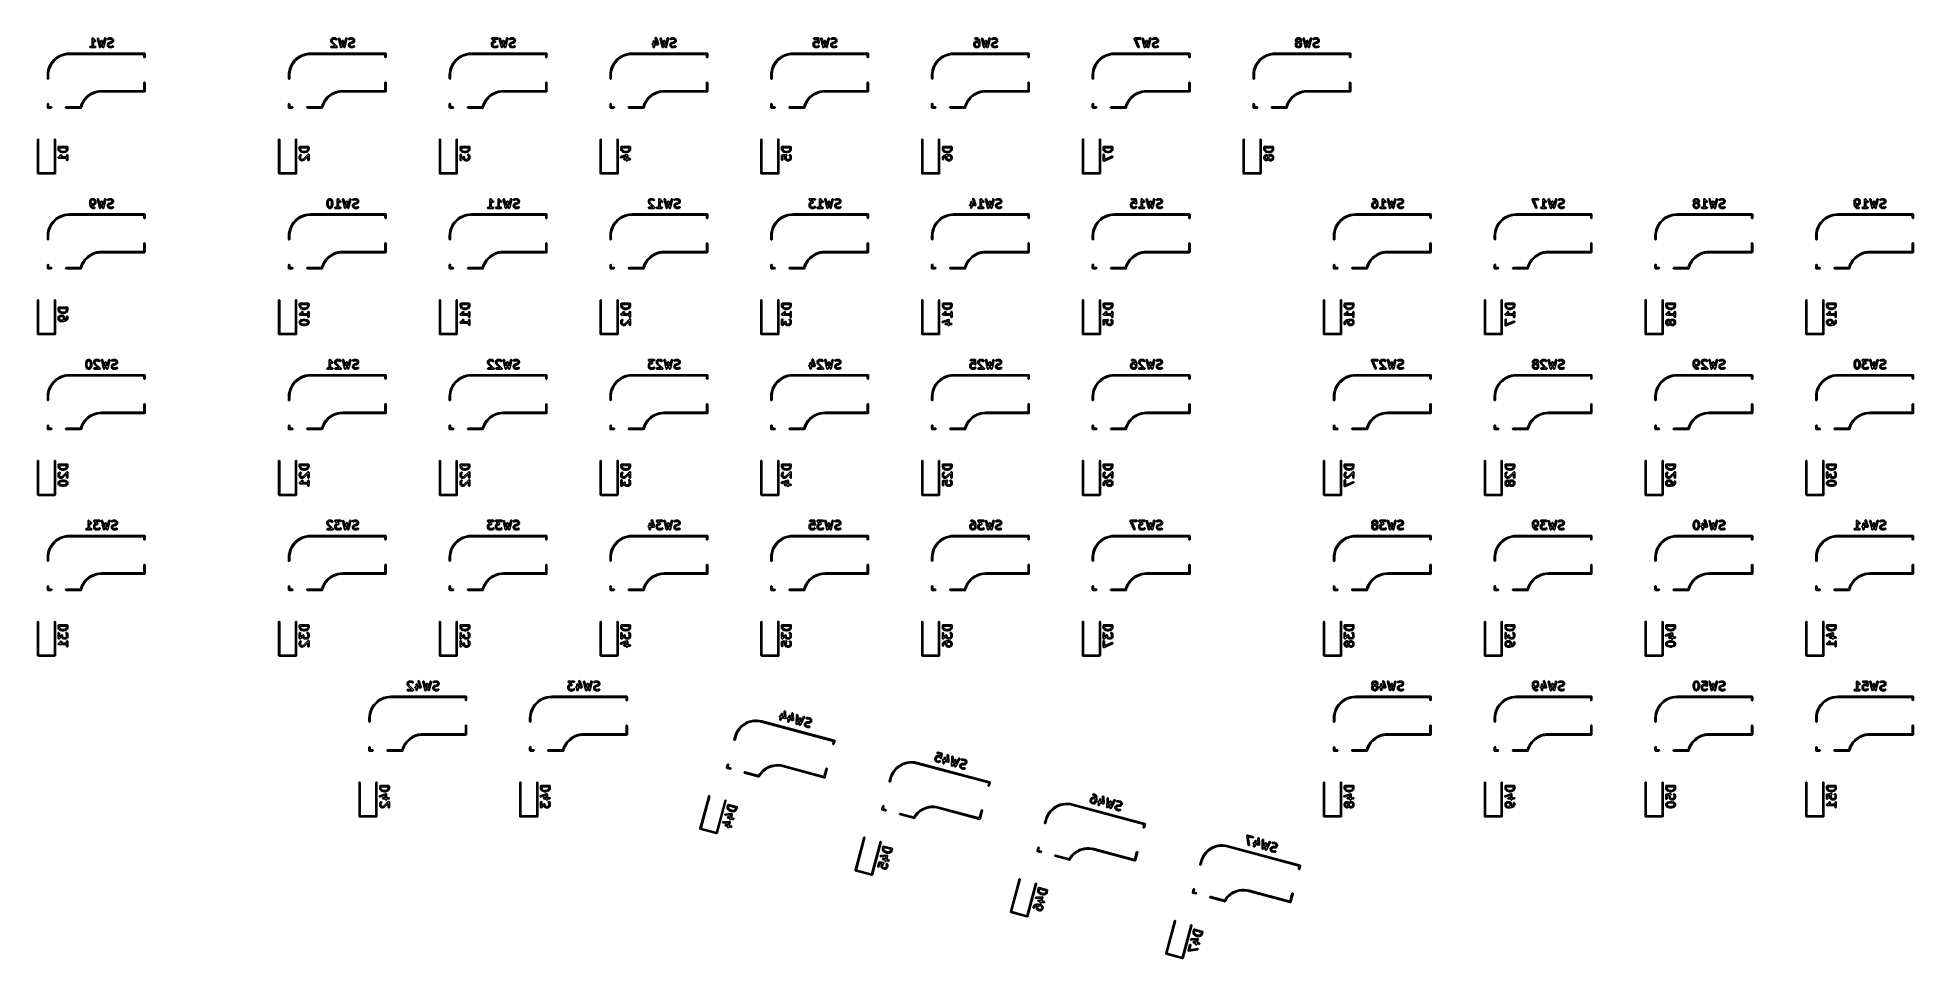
# Model space of a CAD drawing. Extents: x 32 to 254, y -135 to -26.
import ezdxf

# ---------------------------------------------------------------- set-up
doc = ezdxf.new("R2010")
doc.units = 0
doc.layers.add('BLACK', color=7, linetype='CONTINUOUS')

msp = doc.modelspace()

# ---------------------------------------------------------------- linework, layer by layer
at = {"layer": 'BLACK', "linetype": 'CONTINUOUS'}
for p, q in [((37.8803, -26.7196), (37.906, -26.6752)), ((37.906, -26.6752), (37.9542, -26.6576)), ((37.9542, -26.6576), (38.1649, -26.6576)), ((38.1649, -25.7326), (38.1694, -25.707)), ((38.1649, -26.6576), (38.1649, -25.7326)), ((38.1694, -25.707), (38.1722, -25.7037)), ((38.1722, -25.7037), (38.1726, -25.6994)), ((38.1726, -25.6994), (38.1884, -25.6843)), ((38.1884, -25.6843), (38.2024, -25.6677)), ((38.2024, -25.6677), (38.2066, -25.6669)), ((38.2066, -25.6669), (38.2097, -25.6639)), ((38.2097, -25.6639), (38.2315, -25.6625)), ((38.2315, -25.6625), (38.2529, -25.6588)), ((38.2529, -25.6588), (38.2566, -25.6609)), ((38.2566, -25.6609), (38.2609, -25.6606)), ((38.2609, -25.6606), (38.2785, -25.6735)), ((38.2785, -25.6735), (38.2973, -25.6844)), ((38.2973, -25.6844), (38.2988, -25.6885)), ((38.2988, -25.6885), (38.3023, -25.691)), ((38.3023, -25.691), (38.3934, -25.8277)), ((38.3773, -26.0237), (38.3149, -25.9613)), ((38.3149, -25.9613), (38.3149, -26.6576)), ((38.3149, -26.6576), (38.5256, -26.6576)), ((38.3788, -26.0244), (38.3773, -26.0237)), ((38.3968, -26.0378), (38.3788, -26.0244)), ((38.3934, -25.8277), (38.4748, -25.9091)), ((38.4921, -26.0854), (38.3968, -26.0378)), ((38.4748, -25.9091), (38.5591, -25.9513)), ((38.543, -26.0913), (38.4921, -26.0854)), ((38.5256, -26.6576), (38.5512, -26.6621)), ((38.5858, -26.063), (38.543, -26.0913)), ((38.5512, -26.6621), (38.5905, -26.6951)), ((38.5591, -25.9513), (38.5801, -25.9668)), ((38.5801, -25.9668), (38.6005, -26.0138)), ((38.6005, -26.0138), (38.5858, -26.063)), ((38.7844, -25.724), (38.8074, -25.6781)), ((38.786, -25.75), (38.7844, -25.724)), ((39.0241, -26.75), (38.786, -25.75)), ((38.8074, -25.6781), (38.8545, -25.6578)), ((38.8545, -25.6578), (38.9037, -25.6724)), ((38.9037, -25.6724), (38.9319, -25.7152)), ((38.9319, -25.7152), (39.1011, -26.4261)), ((39.1011, -26.4261), (39.215, -25.999)), ((39.2875, -26.3094), (39.1695, -26.7519)), ((39.215, -25.999), (39.226, -25.9754)), ((39.226, -25.9754), (39.2316, -25.9714)), ((39.2316, -25.9714), (39.2345, -25.9652)), ((39.2345, -25.9652), (39.2521, -25.9571)), ((39.2521, -25.9571), (39.268, -25.9459)), ((39.268, -25.9459), (39.2748, -25.9465)), ((39.2748, -25.9465), (39.2811, -25.9436)), ((39.2811, -25.9436), (39.2998, -25.9487)), ((39.4055, -26.7519), (39.2875, -26.3094)), ((39.2998, -25.9487), (39.3191, -25.9503)), ((39.3191, -25.9503), (39.324, -25.9552)), ((39.324, -25.9552), (39.3306, -25.9569)), ((39.3306, -25.9569), (39.3417, -25.9728)), ((39.3417, -25.9728), (39.3554, -25.9866)), ((39.3554, -25.9866), (39.356, -25.9934)), ((39.356, -25.9934), (39.36, -25.999)), ((39.36, -25.999), (39.4739, -26.4261)), ((39.4739, -26.4261), (39.6431, -25.7152)), ((39.789, -25.75), (39.5509, -26.75)), ((39.6431, -25.7152), (39.6535, -25.6913)), ((39.6535, -25.6913), (39.6946, -25.6607)), ((39.6946, -25.6607), (39.7458, -25.6638)), ((39.7458, -25.6638), (39.7831, -25.699)), ((39.7831, -25.699), (39.789, -25.75)), ((39.9744, -26.4469), (39.9789, -26.4213)), ((39.9744, -26.5421), (39.9744, -26.4469)), ((39.9759, -26.5464), (39.9744, -26.5421)), ((39.9749, -26.5507), (39.9759, -26.5464)), ((39.9823, -26.5757), (39.9749, -26.5507)), ((39.9752, -25.7912), (39.9855, -25.741)), ((39.9996, -25.8364), (39.9752, -25.7912)), ((39.9789, -26.4213), (39.9818, -26.4178)), ((39.9818, -26.4178), (39.9823, -26.4134)), ((39.9823, -26.4134), (40.0299, -26.3181)), ((40.0299, -26.6709), (39.9823, -26.5757)), ((39.9855, -25.741), (40.0257, -25.7091)), ((40.0474, -25.8552), (39.9996, -25.8364)), ((40.0257, -25.7091), (40.1685, -25.6615)), ((40.0299, -26.3181), (40.0433, -26.3001)), ((40.0311, -26.672), (40.0299, -26.6709)), ((40.044, -26.6904), (40.0311, -26.672)), ((40.0433, -26.3001), (40.044, -26.2986)), ((40.044, -26.2986), (40.0916, -26.251)), ((40.0731, -25.8514), (40.0474, -25.8552)), ((40.2044, -25.8076), (40.0731, -25.8514)), ((40.0916, -26.251), (40.11, -26.2382)), ((40.11, -26.2382), (40.1111, -26.237)), ((40.1111, -26.237), (40.2063, -26.1893)), ((40.1587, -26.3961), (40.1244, -26.4646)), ((40.1244, -26.4646), (40.1244, -26.5244)), ((40.1244, -26.5244), (40.1587, -26.593)), ((40.1891, -26.3657), (40.1587, -26.3961)), ((40.1587, -26.593), (40.1891, -26.6234)), ((40.1685, -25.6615), (40.1907, -25.6582)), ((40.2661, -26.3272), (40.1891, -26.3657)), ((40.1891, -26.6234), (40.2576, -26.6576)), ((40.1907, -25.6582), (40.1923, -25.6576)), ((40.1923, -25.6576), (40.4304, -25.6576)), ((40.4127, -25.8076), (40.2044, -25.8076)), ((40.2063, -26.1893), (40.2187, -26.1857)), ((40.2187, -26.1857), (40.2217, -26.1837)), ((40.2217, -26.1837), (40.4042, -26.138)), ((40.2576, -26.6576), (40.4658, -26.6576)), ((40.4485, -26.2816), (40.2661, -26.3272)), ((40.4042, -26.138), (40.4812, -26.0996)), ((40.4812, -25.8419), (40.4127, -25.8076)), ((40.4304, -25.6576), (40.456, -25.6621)), ((40.4515, -26.2796), (40.4485, -26.2816)), ((40.4639, -26.2759), (40.4515, -26.2796)), ((40.456, -25.6621), (40.4594, -25.665)), ((40.4594, -25.665), (40.4639, -25.6655)), ((40.4639, -25.6655), (40.5591, -25.7132)), ((40.5591, -26.2283), (40.4639, -26.2759)), ((40.4658, -26.6576), (40.5971, -26.6138)), ((40.5116, -25.8723), (40.4812, -25.8419)), ((40.4812, -26.0996), (40.5116, -26.0691)), ((40.5458, -25.9408), (40.5116, -25.8723)), ((40.5116, -26.0691), (40.5458, -26.0006)), ((40.5458, -26.0006), (40.5458, -25.9408)), ((40.5591, -25.7132), (40.5771, -25.7265)), ((40.5603, -26.2271), (40.5591, -26.2283)), ((40.5786, -26.2142), (40.5603, -26.2271)), ((40.5771, -25.7265), (40.5786, -25.7272)), ((40.5786, -25.7272), (40.6262, -25.7748)), ((40.6262, -26.1666), (40.5786, -26.2142)), ((40.5971, -26.6138), (40.6229, -26.61)), ((40.6229, -26.61), (40.6706, -26.6289)), ((40.6262, -25.7748), (40.6391, -25.7932)), ((40.6269, -26.1651), (40.6262, -26.1666)), ((40.6403, -26.1471), (40.6269, -26.1651)), ((40.6391, -25.7932), (40.6403, -25.7943)), ((40.6403, -25.7943), (40.6879, -25.8896)), ((40.6879, -26.0519), (40.6403, -26.1471)), ((40.6706, -26.6289), (40.695, -26.674)), ((40.695, -26.674), (40.6847, -26.7243)), ((40.6879, -25.8896), (40.6953, -25.9145)), ((40.6884, -26.0474), (40.6879, -26.0519)), ((40.6913, -26.044), (40.6884, -26.0474)), ((40.6958, -26.0183), (40.6913, -26.044)), ((40.6953, -25.9145), (40.6943, -25.9189)), ((40.6943, -25.9189), (40.6958, -25.9231)), ((40.6958, -25.9231), (40.6958, -26.0183)), ((66.4542, -25.9231), (66.4587, -25.8974)), ((66.4542, -26.0183), (66.4542, -25.9231)), ((66.4547, -26.0199), (66.4542, -26.0183)), ((66.458, -26.042), (66.4547, -26.0199)), ((66.4553, -26.7196), (66.481, -26.6752)), ((66.5056, -26.1849), (66.458, -26.042)), ((66.4587, -25.8974), (66.4616, -25.894)), ((66.4616, -25.894), (66.4621, -25.8896)), ((66.4621, -25.8896), (66.5097, -25.7943)), ((66.481, -26.6752), (66.5292, -26.6576)), ((66.5084, -26.1884), (66.5056, -26.1849)), ((66.5088, -26.1929), (66.5084, -26.1884)), ((66.5238, -26.2142), (66.5088, -26.1929)), ((66.5097, -25.7943), (66.5231, -25.7763)), ((66.5231, -25.7763), (66.5238, -25.7748)), ((66.5238, -25.7748), (66.5714, -25.7272)), ((66.9671, -26.6576), (66.5238, -26.2142)), ((66.5292, -26.6576), (66.9671, -26.6576)), ((66.5714, -25.7272), (66.5897, -25.7143)), ((66.5897, -25.7143), (66.5909, -25.7132)), ((66.5909, -25.7132), (66.6861, -25.6655)), ((66.6384, -25.8723), (66.6042, -25.9408)), ((66.6042, -25.9408), (66.6042, -26.0062)), ((66.6042, -26.0062), (66.6423, -26.1207)), ((66.6688, -25.8419), (66.6384, -25.8723)), ((66.6423, -26.1207), (67.2012, -26.6796)), ((66.7373, -25.8076), (66.6688, -25.8419)), ((66.6861, -25.6655), (66.7111, -25.6581)), ((66.7111, -25.6581), (66.7154, -25.6592)), ((66.7154, -25.6592), (66.7196, -25.6576)), ((66.7196, -25.6576), (66.9577, -25.6576)), ((66.94, -25.8076), (66.7373, -25.8076)), ((67.0085, -25.8419), (66.94, -25.8076)), ((66.9577, -25.6576), (66.9834, -25.6621)), ((66.9834, -25.6621), (66.9868, -25.665)), ((66.9868, -25.665), (66.9913, -25.6655)), ((66.9913, -25.6655), (67.0865, -25.7132)), ((67.0476, -25.8809), (67.0085, -25.8419)), ((67.0941, -25.9026), (67.0476, -25.8809)), ((67.0865, -25.7132), (67.1045, -25.7265)), ((67.1436, -25.8893), (67.0941, -25.9026)), ((67.1045, -25.7265), (67.106, -25.7272)), ((67.106, -25.7272), (67.1536, -25.7748)), ((67.173, -25.8473), (67.1436, -25.8893)), ((67.1536, -25.7748), (67.1686, -25.7962)), ((67.1686, -25.7962), (67.173, -25.8473)), ((67.3594, -25.724), (67.3824, -25.6781)), ((67.361, -25.75), (67.3594, -25.724)), ((67.5991, -26.75), (67.361, -25.75)), ((67.3824, -25.6781), (67.4295, -25.6578)), ((67.4295, -25.6578), (67.4787, -25.6724)), ((67.4787, -25.6724), (67.5069, -25.7152)), ((67.5069, -25.7152), (67.6761, -26.4261)), ((67.6761, -26.4261), (67.79, -25.999)), ((67.8625, -26.3094), (67.7445, -26.7519)), ((67.79, -25.999), (67.801, -25.9754)), ((67.801, -25.9754), (67.8066, -25.9714)), ((67.8066, -25.9714), (67.8095, -25.9652)), ((67.8095, -25.9652), (67.8271, -25.9571)), ((67.8271, -25.9571), (67.843, -25.9459)), ((67.843, -25.9459), (67.8498, -25.9465)), ((67.8498, -25.9465), (67.8561, -25.9436)), ((67.8561, -25.9436), (67.8748, -25.9487)), ((67.9805, -26.7519), (67.8625, -26.3094)), ((67.8748, -25.9487), (67.8941, -25.9503)), ((67.8941, -25.9503), (67.899, -25.9552)), ((67.899, -25.9552), (67.9056, -25.9569)), ((67.9056, -25.9569), (67.9167, -25.9728)), ((67.9167, -25.9728), (67.9304, -25.9866)), ((67.9304, -25.9866), (67.931, -25.9934)), ((67.931, -25.9934), (67.935, -25.999)), ((67.935, -25.999), (68.0489, -26.4261)), ((68.0489, -26.4261), (68.2181, -25.7152)), ((68.364, -25.75), (68.1259, -26.75)), ((68.2181, -25.7152), (68.2285, -25.6913)), ((68.2285, -25.6913), (68.2696, -25.6607)), ((68.2696, -25.6607), (68.3208, -25.6638)), ((68.3208, -25.6638), (68.3581, -25.699)), ((68.3581, -25.699), (68.364, -25.75)), ((68.5494, -26.4469), (68.5539, -26.4213)), ((68.5494, -26.5421), (68.5494, -26.4469)), ((68.5509, -26.5464), (68.5494, -26.5421)), ((68.5499, -26.5507), (68.5509, -26.5464)), ((68.5573, -26.5757), (68.5499, -26.5507)), ((68.5502, -25.7912), (68.5605, -25.741)), ((68.5746, -25.8364), (68.5502, -25.7912)), ((68.5539, -26.4213), (68.5568, -26.4178)), ((68.5568, -26.4178), (68.5573, -26.4134)), ((68.5573, -26.4134), (68.6049, -26.3181)), ((68.6049, -26.6709), (68.5573, -26.5757)), ((68.5605, -25.741), (68.6007, -25.7091)), ((68.6224, -25.8552), (68.5746, -25.8364)), ((68.6007, -25.7091), (68.7435, -25.6615)), ((68.6049, -26.3181), (68.6183, -26.3001)), ((68.6061, -26.672), (68.6049, -26.6709)), ((68.619, -26.6904), (68.6061, -26.672)), ((68.6183, -26.3001), (68.619, -26.2986)), ((68.619, -26.2986), (68.6666, -26.251)), ((68.6481, -25.8514), (68.6224, -25.8552)), ((68.7794, -25.8076), (68.6481, -25.8514)), ((68.6666, -26.251), (68.685, -26.2382)), ((68.685, -26.2382), (68.6861, -26.237)), ((68.6861, -26.237), (68.7813, -26.1893)), ((68.7337, -26.3961), (68.6994, -26.4646)), ((68.6994, -26.4646), (68.6994, -26.5244)), ((68.6994, -26.5244), (68.7337, -26.593)), ((68.7641, -26.3657), (68.7337, -26.3961)), ((68.7337, -26.593), (68.7641, -26.6234)), ((68.7435, -25.6615), (68.7657, -25.6582)), ((68.8411, -26.3272), (68.7641, -26.3657)), ((68.7641, -26.6234), (68.8326, -26.6576)), ((68.7657, -25.6582), (68.7673, -25.6576)), ((68.7673, -25.6576), (69.0054, -25.6576)), ((68.9877, -25.8076), (68.7794, -25.8076)), ((68.7813, -26.1893), (68.7937, -26.1857)), ((68.7937, -26.1857), (68.7967, -26.1837)), ((68.7967, -26.1837), (68.9792, -26.138)), ((68.8326, -26.6576), (69.0408, -26.6576)), ((69.0235, -26.2816), (68.8411, -26.3272)), ((68.9792, -26.138), (69.0562, -26.0996)), ((69.0562, -25.8419), (68.9877, -25.8076)), ((69.0054, -25.6576), (69.031, -25.6621)), ((69.0265, -26.2796), (69.0235, -26.2816)), ((69.0389, -26.2759), (69.0265, -26.2796)), ((69.031, -25.6621), (69.0344, -25.665)), ((69.0344, -25.665), (69.0389, -25.6655)), ((69.0389, -25.6655), (69.1341, -25.7132)), ((69.1341, -26.2283), (69.0389, -26.2759)), ((69.0408, -26.6576), (69.1721, -26.6138)), ((69.0866, -25.8723), (69.0562, -25.8419)), ((69.0562, -26.0996), (69.0866, -26.0691)), ((69.1208, -25.9408), (69.0866, -25.8723)), ((69.0866, -26.0691), (69.1208, -26.0006)), ((69.1208, -26.0006), (69.1208, -25.9408)), ((69.1341, -25.7132), (69.1521, -25.7265)), ((69.1353, -26.2271), (69.1341, -26.2283)), ((69.1536, -26.2142), (69.1353, -26.2271)), ((69.1521, -25.7265), (69.1536, -25.7272)), ((69.1536, -25.7272), (69.2012, -25.7748)), ((69.2012, -26.1666), (69.1536, -26.2142)), ((69.1721, -26.6138), (69.1979, -26.61)), ((69.1979, -26.61), (69.2456, -26.6289)), ((69.2012, -25.7748), (69.2141, -25.7932)), ((69.2019, -26.1651), (69.2012, -26.1666)), ((69.2153, -26.1471), (69.2019, -26.1651)), ((69.2141, -25.7932), (69.2153, -25.7943)), ((69.2153, -25.7943), (69.2629, -25.8896)), ((69.2629, -26.0519), (69.2153, -26.1471)), ((69.2456, -26.6289), (69.27, -26.674)), ((69.27, -26.674), (69.2597, -26.7243)), ((69.2629, -25.8896), (69.2703, -25.9145)), ((69.2634, -26.0474), (69.2629, -26.0519)), ((69.2663, -26.044), (69.2634, -26.0474)), ((69.2708, -26.0183), (69.2663, -26.044)), ((69.2703, -25.9145), (69.2693, -25.9189)), ((69.2693, -25.9189), (69.2708, -25.9231)), ((69.2708, -25.9231), (69.2708, -26.0183)), ((85.5042, -26.304), (85.5087, -26.2784)), ((85.5042, -26.5421), (85.5042, -26.304)), ((85.5057, -26.5464), (85.5042, -26.5421)), ((85.5047, -26.5507), (85.5057, -26.5464)), ((85.5121, -26.5757), (85.5047, -26.5507)), ((85.5053, -25.7196), (85.5083, -25.7144)), ((85.5088, -25.7395), (85.5053, -25.7196)), ((85.5082, -25.7084), (85.5208, -25.6927)), ((85.5083, -25.7144), (85.5082, -25.7084)), ((85.5087, -26.2784), (85.5116, -26.275)), ((85.5092, -25.7597), (85.5088, -25.7395)), ((85.5137, -25.7671), (85.5092, -25.7597)), ((85.5116, -26.275), (85.5121, -26.2705)), ((85.5121, -26.2705), (85.5597, -26.1753)), ((85.5597, -26.6709), (85.5121, -26.5757)), ((85.5142, -25.7701), (85.5137, -25.7671)), ((85.5169, -25.7724), (85.5142, -25.7701)), ((85.5227, -25.782), (85.5169, -25.7724)), ((85.5208, -25.6927), (85.531, -25.6752)), ((85.7504, -26.0422), (85.5227, -25.782)), ((85.531, -25.6752), (85.5366, -25.6731)), ((85.5366, -25.6731), (85.5403, -25.6685)), ((85.5403, -25.6685), (85.5602, -25.6645)), ((85.5597, -26.1753), (85.5731, -26.1573)), ((85.5609, -26.672), (85.5597, -26.6709)), ((85.5602, -25.6645), (85.5792, -25.6576)), ((85.5738, -26.6904), (85.5609, -26.672)), ((85.5731, -26.1573), (85.5738, -26.1558)), ((85.5738, -26.1558), (85.6214, -26.1082)), ((85.5792, -25.6576), (86.1982, -25.6576)), ((85.6214, -26.1082), (85.6397, -26.0953)), ((85.6397, -26.0953), (85.6409, -26.0941)), ((85.6409, -26.0941), (85.7361, -26.0465)), ((85.6884, -26.2532), (85.6542, -26.3218)), ((85.6542, -26.3218), (85.6542, -26.5244)), ((85.6542, -26.5244), (85.6884, -26.593)), ((85.7188, -26.2228), (85.6884, -26.2532)), ((85.6884, -26.593), (85.7188, -26.6234)), ((85.7873, -26.1886), (85.7188, -26.2228)), ((85.7188, -26.6234), (85.7873, -26.6576)), ((85.7361, -26.0465), (85.7504, -26.0422)), ((86.1982, -25.8076), (85.7444, -25.8076)), ((85.7444, -25.8076), (85.9689, -26.0642)), ((85.9125, -26.1886), (85.7873, -26.1886)), ((85.7873, -26.6576), (86.0377, -26.6576)), ((85.9315, -26.1817), (85.9125, -26.1886)), ((85.9513, -26.1777), (85.9315, -26.1817)), ((85.9551, -26.1731), (85.9513, -26.1777)), ((85.9607, -26.171), (85.9551, -26.1731)), ((85.9708, -26.1535), (85.9607, -26.171)), ((85.9689, -26.0642), (85.9748, -26.0738)), ((85.9835, -26.1378), (85.9708, -26.1535)), ((85.9748, -26.0738), (85.9775, -26.0761)), ((85.9775, -26.0761), (85.978, -26.0791)), ((85.978, -26.0791), (85.9824, -26.0865)), ((85.9824, -26.0865), (85.9828, -26.1067)), ((85.9828, -26.1067), (85.9864, -26.1266)), ((85.9864, -26.1266), (85.9834, -26.1318)), ((85.9834, -26.1318), (85.9835, -26.1378)), ((86.0377, -26.6576), (86.1062, -26.6234)), ((86.1062, -26.6234), (86.1452, -26.5843)), ((86.1452, -26.5843), (86.1665, -26.5694)), ((86.1665, -26.5694), (86.2176, -26.5649)), ((86.1982, -25.6576), (86.2239, -25.6621)), ((86.2464, -25.7901), (86.1982, -25.8076)), ((86.2176, -26.5649), (86.2596, -26.5944)), ((86.2239, -25.6621), (86.2632, -25.6951)), ((86.2721, -25.7456), (86.2464, -25.7901)), ((86.2729, -26.6439), (86.2512, -26.6904)), ((86.2596, -26.5944), (86.2729, -26.6439)), ((86.2632, -25.6951), (86.2721, -25.7456)), ((86.4094, -25.724), (86.4324, -25.6781)), ((86.411, -25.75), (86.4094, -25.724)), ((86.6491, -26.75), (86.411, -25.75)), ((86.4324, -25.6781), (86.4795, -25.6578)), ((86.4795, -25.6578), (86.5287, -25.6724)), ((86.5287, -25.6724), (86.5569, -25.7152)), ((86.5569, -25.7152), (86.7261, -26.4261)), ((86.7261, -26.4261), (86.84, -25.999)), ((86.9125, -26.3094), (86.7945, -26.7519)), ((86.84, -25.999), (86.851, -25.9754)), ((86.851, -25.9754), (86.8566, -25.9714)), ((86.8566, -25.9714), (86.8595, -25.9652)), ((86.8595, -25.9652), (86.8771, -25.9571)), ((86.8771, -25.9571), (86.893, -25.9459)), ((86.893, -25.9459), (86.8998, -25.9465)), ((86.8998, -25.9465), (86.9061, -25.9436)), ((86.9061, -25.9436), (86.9248, -25.9487)), ((87.0305, -26.7519), (86.9125, -26.3094)), ((86.9248, -25.9487), (86.9441, -25.9503)), ((86.9441, -25.9503), (86.949, -25.9552)), ((86.949, -25.9552), (86.9556, -25.9569)), ((86.9556, -25.9569), (86.9667, -25.9728)), ((86.9667, -25.9728), (86.9804, -25.9866)), ((86.9804, -25.9866), (86.981, -25.9934)), ((86.981, -25.9934), (86.985, -25.999)), ((86.985, -25.999), (87.0989, -26.4261)), ((87.0989, -26.4261), (87.2681, -25.7152)), ((87.414, -25.75), (87.1759, -26.75)), ((87.2681, -25.7152), (87.2785, -25.6913)), ((87.2785, -25.6913), (87.3196, -25.6607)), ((87.3196, -25.6607), (87.3708, -25.6638)), ((87.3708, -25.6638), (87.4081, -25.699)), ((87.4081, -25.699), (87.414, -25.75)), ((87.5994, -26.4469), (87.6039, -26.4213)), ((87.5994, -26.5421), (87.5994, -26.4469)), ((87.6009, -26.5464), (87.5994, -26.5421)), ((87.5999, -26.5507), (87.6009, -26.5464)), ((87.6073, -26.5757), (87.5999, -26.5507)), ((87.6002, -25.7912), (87.6105, -25.741)), ((87.6246, -25.8364), (87.6002, -25.7912)), ((87.6039, -26.4213), (87.6068, -26.4178)), ((87.6068, -26.4178), (87.6073, -26.4134)), ((87.6073, -26.4134), (87.6549, -26.3181)), ((87.6549, -26.6709), (87.6073, -26.5757)), ((87.6105, -25.741), (87.6507, -25.7091)), ((87.6724, -25.8552), (87.6246, -25.8364)), ((87.6507, -25.7091), (87.7935, -25.6615)), ((87.6549, -26.3181), (87.6683, -26.3001)), ((87.6561, -26.672), (87.6549, -26.6709)), ((87.669, -26.6904), (87.6561, -26.672)), ((87.6683, -26.3001), (87.669, -26.2986)), ((87.669, -26.2986), (87.7166, -26.251)), ((87.6981, -25.8514), (87.6724, -25.8552)), ((87.8294, -25.8076), (87.6981, -25.8514)), ((87.7166, -26.251), (87.735, -26.2382)), ((87.735, -26.2382), (87.7361, -26.237)), ((87.7361, -26.237), (87.8313, -26.1893)), ((87.7837, -26.3961), (87.7494, -26.4646)), ((87.7494, -26.4646), (87.7494, -26.5244)), ((87.7494, -26.5244), (87.7837, -26.593)), ((87.8141, -26.3657), (87.7837, -26.3961)), ((87.7837, -26.593), (87.8141, -26.6234)), ((87.7935, -25.6615), (87.8157, -25.6582)), ((87.8911, -26.3272), (87.8141, -26.3657)), ((87.8141, -26.6234), (87.8826, -26.6576)), ((87.8157, -25.6582), (87.8173, -25.6576)), ((87.8173, -25.6576), (88.0554, -25.6576)), ((88.0377, -25.8076), (87.8294, -25.8076)), ((87.8313, -26.1893), (87.8437, -26.1857)), ((87.8437, -26.1857), (87.8467, -26.1837)), ((87.8467, -26.1837), (88.0292, -26.138)), ((87.8826, -26.6576), (88.0908, -26.6576)), ((88.0735, -26.2816), (87.8911, -26.3272)), ((88.0292, -26.138), (88.1062, -26.0996)), ((88.1062, -25.8419), (88.0377, -25.8076)), ((88.0554, -25.6576), (88.081, -25.6621)), ((88.0765, -26.2796), (88.0735, -26.2816)), ((88.0889, -26.2759), (88.0765, -26.2796)), ((88.081, -25.6621), (88.0844, -25.665)), ((88.0844, -25.665), (88.0889, -25.6655)), ((88.0889, -25.6655), (88.1841, -25.7132)), ((88.1841, -26.2283), (88.0889, -26.2759)), ((88.0908, -26.6576), (88.2221, -26.6138)), ((88.1366, -25.8723), (88.1062, -25.8419)), ((88.1062, -26.0996), (88.1366, -26.0691)), ((88.1708, -25.9408), (88.1366, -25.8723)), ((88.1366, -26.0691), (88.1708, -26.0006)), ((88.1708, -26.0006), (88.1708, -25.9408)), ((88.1841, -25.7132), (88.2021, -25.7265)), ((88.1853, -26.2271), (88.1841, -26.2283)), ((88.2036, -26.2142), (88.1853, -26.2271)), ((88.2021, -25.7265), (88.2036, -25.7272)), ((88.2036, -25.7272), (88.2512, -25.7748)), ((88.2512, -26.1666), (88.2036, -26.2142)), ((88.2221, -26.6138), (88.2479, -26.61)), ((88.2479, -26.61), (88.2956, -26.6289)), ((88.2512, -25.7748), (88.2641, -25.7932)), ((88.2519, -26.1651), (88.2512, -26.1666)), ((88.2653, -26.1471), (88.2519, -26.1651)), ((88.2641, -25.7932), (88.2653, -25.7943)), ((88.2653, -25.7943), (88.3129, -25.8896)), ((88.3129, -26.0519), (88.2653, -26.1471)), ((88.2956, -26.6289), (88.32, -26.674)), ((88.32, -26.674), (88.3097, -26.7243)), ((88.3129, -25.8896), (88.3203, -25.9145)), ((88.3134, -26.0474), (88.3129, -26.0519)), ((88.3163, -26.044), (88.3134, -26.0474)), ((88.3208, -26.0183), (88.3163, -26.044)), ((88.3203, -25.9145), (88.3193, -25.9189)), ((88.3193, -25.9189), (88.3208, -25.9231)), ((88.3208, -25.9231), (88.3208, -26.0183)), ((104.508, -26.3863), (104.533, -26.3418)), ((104.517, -26.4368), (104.508, -26.3863)), ((104.556, -26.4698), (104.517, -26.4368)), ((104.533, -26.3418), (104.582, -26.3243)), ((104.582, -26.4743), (104.556, -26.4698)), ((104.582, -26.3243), (104.649, -26.3243)), ((104.649, -26.4743), (104.582, -26.4743)), ((104.649, -26.066), (104.654, -26.0403)), ((104.649, -26.3243), (104.649, -26.066)), ((104.649, -26.7326), (104.649, -26.4743)), ((104.654, -26.0403), (104.687, -26.001)), ((104.687, -26.001), (104.737, -25.9921)), ((104.737, -25.9921), (104.782, -26.0177)), ((104.782, -26.0177), (104.799, -26.066)), ((104.799, -26.066), (104.799, -26.3243)), ((104.799, -26.3243), (105.097, -26.3243)), ((105.201, -26.4743), (104.799, -26.4743)), ((104.799, -26.4743), (104.799, -26.7326)), ((104.888, -25.683), (104.906, -25.6352)), ((104.891, -25.7087), (104.888, -25.683)), ((105.097, -26.3243), (104.891, -25.7087)), ((104.906, -25.6352), (104.951, -25.6108)), ((104.951, -25.6108), (105.002, -25.6211)), ((105.002, -25.6211), (105.034, -25.6613)), ((105.034, -25.6613), (105.272, -26.3756)), ((105.206, -26.4723), (105.201, -26.4743)), ((105.212, -26.4735), (105.206, -26.4723)), ((105.23, -26.4637), (105.212, -26.4735)), ((105.249, -26.4567), (105.23, -26.4637)), ((105.252, -26.4518), (105.249, -26.4567)), ((105.257, -26.449), (105.252, -26.4518)), ((105.264, -26.43), (105.257, -26.449)), ((105.274, -26.4123), (105.264, -26.43)), ((105.272, -26.3756), (105.276, -26.4013)), ((105.276, -26.4013), (105.273, -26.4067)), ((105.273, -26.4067), (105.274, -26.4123)), ((105.459, -25.724), (105.482, -25.6781)), ((105.461, -25.75), (105.459, -25.724)), ((105.699, -26.75), (105.461, -25.75)), ((105.482, -25.6781), (105.529, -25.6578)), ((105.529, -25.6578), (105.579, -25.6724)), ((105.579, -25.6724), (105.607, -25.7152)), ((105.607, -25.7152), (105.776, -26.4261)), ((105.776, -26.4261), (105.89, -25.999)), ((105.962, -26.3094), (105.844, -26.7519)), ((105.89, -25.999), (105.901, -25.9754)), ((105.901, -25.9754), (105.907, -25.9714)), ((105.907, -25.9714), (105.91, -25.9652)), ((105.91, -25.9652), (105.927, -25.9571)), ((105.927, -25.9571), (105.943, -25.9459)), ((105.943, -25.9459), (105.95, -25.9465)), ((105.95, -25.9465), (105.956, -25.9436)), ((105.956, -25.9436), (105.975, -25.9487)), ((106.081, -26.7519), (105.962, -26.3094)), ((105.975, -25.9487), (105.994, -25.9503)), ((105.994, -25.9503), (105.999, -25.9552)), ((105.999, -25.9552), (106.006, -25.9569)), ((106.006, -25.9569), (106.017, -25.9728)), ((106.017, -25.9728), (106.03, -25.9866)), ((106.03, -25.9866), (106.031, -25.9934)), ((106.031, -25.9934), (106.035, -25.999)), ((106.035, -25.999), (106.149, -26.4261)), ((106.149, -26.4261), (106.318, -25.7152)), ((106.464, -25.75), (106.226, -26.75)), ((106.318, -25.7152), (106.328, -25.6913)), ((106.328, -25.6913), (106.37, -25.6607)), ((106.37, -25.6607), (106.421, -25.6638)), ((106.421, -25.6638), (106.458, -25.699)), ((106.458, -25.699), (106.464, -25.75)), ((106.649, -26.4469), (106.654, -26.4213)), ((106.649, -26.5421), (106.649, -26.4469)), ((106.651, -26.5464), (106.649, -26.5421)), ((106.65, -25.7912), (106.661, -25.741)), ((106.675, -25.8364), (106.65, -25.7912)), ((106.65, -26.5507), (106.651, -26.5464)), ((106.657, -26.5757), (106.65, -26.5507)), ((106.654, -26.4213), (106.657, -26.4178)), ((106.657, -26.4134), (106.705, -26.3181)), ((106.657, -26.4178), (106.657, -26.4134)), ((106.705, -26.6709), (106.657, -26.5757)), ((106.661, -25.741), (106.701, -25.7091)), ((106.722, -25.8552), (106.675, -25.8364)), ((106.701, -25.7091), (106.844, -25.6615)), ((106.705, -26.3181), (106.718, -26.3001)), ((106.706, -26.672), (106.705, -26.6709)), ((106.719, -26.6904), (106.706, -26.672)), ((106.718, -26.3001), (106.719, -26.2986)), ((106.719, -26.2986), (106.767, -26.251)), ((106.748, -25.8514), (106.722, -25.8552)), ((106.879, -25.8076), (106.748, -25.8514)), ((106.767, -26.251), (106.785, -26.2382)), ((106.785, -26.2382), (106.786, -26.237)), ((106.786, -26.237), (106.881, -26.1893)), ((106.834, -26.3961), (106.799, -26.4646)), ((106.799, -26.4646), (106.799, -26.5244)), ((106.799, -26.5244), (106.834, -26.593)), ((106.864, -26.3657), (106.834, -26.3961)), ((106.834, -26.593), (106.864, -26.6234)), ((106.844, -25.6615), (106.866, -25.6582)), ((106.941, -26.3272), (106.864, -26.3657)), ((106.864, -26.6234), (106.933, -26.6576)), ((106.866, -25.6582), (106.867, -25.6576)), ((106.867, -25.6576), (107.105, -25.6576)), ((107.088, -25.8076), (106.879, -25.8076)), ((106.881, -26.1893), (106.894, -26.1857)), ((106.894, -26.1857), (106.897, -26.1837)), ((106.897, -26.1837), (107.079, -26.138)), ((106.933, -26.6576), (107.141, -26.6576)), ((107.124, -26.2816), (106.941, -26.3272)), ((107.079, -26.138), (107.156, -26.0996)), ((107.156, -25.8419), (107.088, -25.8076)), ((107.105, -25.6576), (107.131, -25.6621)), ((107.126, -26.2796), (107.124, -26.2816)), ((107.139, -26.2759), (107.126, -26.2796)), ((107.131, -25.6621), (107.134, -25.665)), ((107.134, -25.665), (107.139, -25.6655)), ((107.139, -25.6655), (107.234, -25.7132)), ((107.234, -26.2283), (107.139, -26.2759)), ((107.141, -26.6576), (107.272, -26.6138)), ((107.187, -25.8723), (107.156, -25.8419)), ((107.156, -26.0996), (107.187, -26.0691)), ((107.221, -25.9408), (107.187, -25.8723)), ((107.187, -26.0691), (107.221, -26.0006)), ((107.221, -26.0006), (107.221, -25.9408)), ((107.234, -25.7132), (107.252, -25.7265)), ((107.235, -26.2271), (107.234, -26.2283)), ((107.254, -26.2142), (107.235, -26.2271)), ((107.252, -25.7265), (107.254, -25.7272)), ((107.254, -25.7272), (107.301, -25.7748)), ((107.301, -26.1666), (107.254, -26.2142)), ((107.272, -26.6138), (107.298, -26.61)), ((107.298, -26.61), (107.346, -26.6289)), ((107.301, -25.7748), (107.314, -25.7932)), ((107.302, -26.1651), (107.301, -26.1666)), ((107.315, -26.1471), (107.302, -26.1651)), ((107.314, -25.7932), (107.315, -25.7943)), ((107.315, -25.7943), (107.363, -25.8896)), ((107.363, -26.0519), (107.315, -26.1471)), ((107.346, -26.6289), (107.37, -26.674)), ((107.37, -26.674), (107.36, -26.7243)), ((107.363, -25.8896), (107.37, -25.9145)), ((107.366, -26.044), (107.363, -26.0474)), ((107.363, -26.0474), (107.363, -26.0519)), ((107.371, -26.0183), (107.366, -26.044)), ((107.37, -25.9145), (107.369, -25.9189)), ((107.369, -25.9189), (107.371, -25.9231)), ((107.371, -25.9231), (107.371, -26.0183)), ((123.604, -26.304), (123.609, -26.2784)), ((123.604, -26.5421), (123.604, -26.304)), ((123.606, -26.5464), (123.604, -26.5421)), ((123.605, -26.5507), (123.606, -26.5464)), ((123.612, -26.5757), (123.605, -26.5507)), ((123.609, -26.2784), (123.612, -26.275)), ((123.612, -26.2705), (123.66, -26.1753)), ((123.612, -26.275), (123.612, -26.2705)), ((123.66, -26.6709), (123.612, -26.5757)), ((123.653, -25.7196), (123.679, -25.6752)), ((123.662, -25.7701), (123.653, -25.7196)), ((123.66, -26.1753), (123.673, -26.1573)), ((123.661, -26.672), (123.66, -26.6709)), ((123.674, -26.6904), (123.661, -26.672)), ((123.701, -25.8031), (123.662, -25.7701)), ((123.673, -26.1573), (123.674, -26.1558)), ((123.674, -26.1558), (123.721, -26.1082)), ((123.679, -25.6752), (123.727, -25.6576)), ((123.727, -25.8076), (123.701, -25.8031)), ((123.721, -26.1082), (123.74, -26.0953)), ((123.727, -25.6576), (124.203, -25.6576)), ((124.135, -25.8076), (123.727, -25.8076)), ((123.74, -26.0953), (123.741, -26.0941)), ((123.741, -26.0941), (123.836, -26.0465)), ((123.788, -26.2532), (123.754, -26.3218)), ((123.754, -26.3218), (123.754, -26.5244)), ((123.754, -26.5244), (123.788, -26.593)), ((123.819, -26.2228), (123.788, -26.2532)), ((123.788, -26.593), (123.819, -26.6234)), ((123.887, -26.1886), (123.819, -26.2228)), ((123.819, -26.6234), (123.887, -26.6576)), ((123.836, -26.0465), (123.861, -26.0391)), ((123.861, -26.0391), (123.865, -26.0401)), ((123.865, -26.0401), (123.87, -26.0386)), ((123.87, -26.0386), (124.108, -26.0386)), ((124.09, -26.1886), (123.887, -26.1886)), ((123.887, -26.6576), (124.09, -26.6576)), ((124.159, -26.2228), (124.09, -26.1886)), ((124.09, -26.6576), (124.159, -26.6234)), ((124.108, -26.0386), (124.133, -26.0431)), ((124.133, -26.0431), (124.137, -26.046)), ((124.16, -26.0558), (124.135, -25.8076)), ((124.137, -26.046), (124.141, -26.0465)), ((124.141, -26.0465), (124.16, -26.0558)), ((124.198, -26.2618), (124.159, -26.2228)), ((124.159, -26.6234), (124.198, -26.5843)), ((124.198, -26.262), (124.198, -26.2618)), ((124.198, -26.2625), (124.198, -26.262)), ((124.221, -26.2729), (124.198, -26.2625)), ((124.198, -26.5843), (124.219, -26.5694)), ((124.203, -25.6576), (124.207, -25.6583)), ((124.207, -25.6583), (124.209, -25.6578)), ((124.209, -25.6578), (124.211, -25.6591)), ((124.211, -25.6591), (124.229, -25.6621)), ((124.219, -26.5694), (124.27, -26.5649)), ((124.244, -26.2835), (124.221, -26.2729)), ((124.229, -25.6621), (124.241, -25.6724)), ((124.241, -25.6724), (124.255, -25.6789)), ((124.245, -26.2834), (124.244, -26.2835)), ((124.269, -26.2768), (124.245, -26.2836)), ((124.245, -26.2836), (124.245, -26.2834)), ((124.255, -25.6789), (124.26, -25.6884)), ((124.26, -25.6884), (124.268, -25.6951)), ((124.268, -25.6951), (124.271, -25.7108)), ((124.294, -26.2702), (124.269, -26.2768)), ((124.27, -26.5649), (124.312, -26.5944)), ((124.271, -25.7108), (124.278, -25.7252)), ((124.278, -25.7252), (124.325, -26.2013)), ((124.309, -26.2488), (124.294, -26.2697)), ((124.294, -26.2697), (124.294, -26.2698)), ((124.294, -26.2698), (124.294, -26.2702)), ((124.325, -26.6439), (124.304, -26.6904)), ((124.323, -26.2282), (124.309, -26.2488)), ((124.312, -26.5944), (124.325, -26.6439)), ((124.325, -26.2013), (124.323, -26.2273)), ((124.323, -26.2273), (124.323, -26.2277)), ((124.323, -26.2277), (124.323, -26.2282)), ((124.509, -25.724), (124.532, -25.6781)), ((124.511, -25.75), (124.509, -25.724)), ((124.749, -26.75), (124.511, -25.75)), ((124.532, -25.6781), (124.579, -25.6578)), ((124.579, -25.6578), (124.629, -25.6724)), ((124.629, -25.6724), (124.657, -25.7152)), ((124.657, -25.7152), (124.826, -26.4261)), ((124.826, -26.4261), (124.94, -25.999)), ((125.012, -26.3094), (124.894, -26.7519)), ((124.94, -25.999), (124.951, -25.9754)), ((124.951, -25.9754), (124.957, -25.9714)), ((124.957, -25.9714), (124.96, -25.9652)), ((124.96, -25.9652), (124.977, -25.9571)), ((124.977, -25.9571), (124.993, -25.9459)), ((124.993, -25.9459), (125, -25.9465)), ((125, -25.9465), (125.006, -25.9436)), ((125.006, -25.9436), (125.025, -25.9487)), ((125.131, -26.7519), (125.012, -26.3094)), ((125.025, -25.9487), (125.044, -25.9503)), ((125.044, -25.9503), (125.049, -25.9552)), ((125.049, -25.9552), (125.056, -25.9569)), ((125.056, -25.9569), (125.067, -25.9728)), ((125.067, -25.9728), (125.08, -25.9866)), ((125.08, -25.9866), (125.081, -25.9934)), ((125.081, -25.9934), (125.085, -25.999)), ((125.085, -25.999), (125.199, -26.4261)), ((125.199, -26.4261), (125.368, -25.7152)), ((125.514, -25.75), (125.276, -26.75)), ((125.368, -25.7152), (125.378, -25.6913)), ((125.378, -25.6913), (125.42, -25.6607)), ((125.42, -25.6607), (125.471, -25.6638)), ((125.471, -25.6638), (125.508, -25.699)), ((125.508, -25.699), (125.514, -25.75)), ((125.699, -26.4469), (125.704, -26.4213)), ((125.699, -26.5421), (125.699, -26.4469)), ((125.701, -26.5464), (125.699, -26.5421)), ((125.7, -25.7912), (125.711, -25.741)), ((125.725, -25.8364), (125.7, -25.7912)), ((125.7, -26.5507), (125.701, -26.5464)), ((125.707, -26.5757), (125.7, -26.5507)), ((125.704, -26.4213), (125.707, -26.4178)), ((125.707, -26.4134), (125.755, -26.3181)), ((125.707, -26.4178), (125.707, -26.4134)), ((125.755, -26.6709), (125.707, -26.5757)), ((125.711, -25.741), (125.751, -25.7091)), ((125.772, -25.8552), (125.725, -25.8364)), ((125.751, -25.7091), (125.894, -25.6615)), ((125.755, -26.3181), (125.768, -26.3001)), ((125.756, -26.672), (125.755, -26.6709)), ((125.769, -26.6904), (125.756, -26.672)), ((125.768, -26.3001), (125.769, -26.2986)), ((125.769, -26.2986), (125.817, -26.251)), ((125.798, -25.8514), (125.772, -25.8552)), ((125.929, -25.8076), (125.798, -25.8514)), ((125.817, -26.251), (125.835, -26.2382)), ((125.835, -26.2382), (125.836, -26.237)), ((125.836, -26.237), (125.931, -26.1893)), ((125.884, -26.3961), (125.849, -26.4646)), ((125.849, -26.4646), (125.849, -26.5244)), ((125.849, -26.5244), (125.884, -26.593)), ((125.914, -26.3657), (125.884, -26.3961)), ((125.884, -26.593), (125.914, -26.6234)), ((125.894, -25.6615), (125.916, -25.6582)), ((125.991, -26.3272), (125.914, -26.3657)), ((125.914, -26.6234), (125.983, -26.6576)), ((125.916, -25.6582), (125.917, -25.6576)), ((125.917, -25.6576), (126.155, -25.6576)), ((126.138, -25.8076), (125.929, -25.8076)), ((125.931, -26.1893), (125.944, -26.1857)), ((125.944, -26.1857), (125.947, -26.1837)), ((125.947, -26.1837), (126.129, -26.138)), ((125.983, -26.6576), (126.191, -26.6576)), ((126.174, -26.2816), (125.991, -26.3272)), ((126.129, -26.138), (126.206, -26.0996)), ((126.206, -25.8419), (126.138, -25.8076)), ((126.155, -25.6576), (126.181, -25.6621)), ((126.176, -26.2796), (126.174, -26.2816)), ((126.189, -26.2759), (126.176, -26.2796)), ((126.181, -25.6621), (126.184, -25.665)), ((126.184, -25.665), (126.189, -25.6655)), ((126.189, -25.6655), (126.284, -25.7132)), ((126.284, -26.2283), (126.189, -26.2759)), ((126.191, -26.6576), (126.322, -26.6138)), ((126.237, -25.8723), (126.206, -25.8419)), ((126.206, -26.0996), (126.237, -26.0691)), ((126.271, -25.9408), (126.237, -25.8723)), ((126.237, -26.0691), (126.271, -26.0006)), ((126.271, -26.0006), (126.271, -25.9408)), ((126.284, -25.7132), (126.302, -25.7265)), ((126.285, -26.2271), (126.284, -26.2283)), ((126.304, -26.2142), (126.285, -26.2271)), ((126.302, -25.7265), (126.304, -25.7272)), ((126.304, -25.7272), (126.351, -25.7748)), ((126.351, -26.1666), (126.304, -26.2142)), ((126.322, -26.6138), (126.348, -26.61)), ((126.348, -26.61), (126.396, -26.6289)), ((126.351, -25.7748), (126.364, -25.7932)), ((126.352, -26.1651), (126.351, -26.1666)), ((126.365, -26.1471), (126.352, -26.1651)), ((126.364, -25.7932), (126.365, -25.7943)), ((126.365, -25.7943), (126.413, -25.8896)), ((126.413, -26.0519), (126.365, -26.1471)), ((126.396, -26.6289), (126.42, -26.674)), ((126.42, -26.674), (126.41, -26.7243)), ((126.413, -25.8896), (126.42, -25.9145)), ((126.416, -26.044), (126.413, -26.0474)), ((126.413, -26.0474), (126.413, -26.0519)), ((126.421, -26.0183), (126.416, -26.044)), ((126.42, -25.9145), (126.419, -25.9189)), ((126.419, -25.9189), (126.421, -25.9231)), ((126.421, -25.9231), (126.421, -26.0183)), ((142.654, -26.304), (142.659, -26.2784)), ((142.654, -26.5421), (142.654, -26.304)), ((142.656, -26.5464), (142.654, -26.5421)), ((142.655, -26.5507), (142.656, -26.5464)), ((142.662, -26.5757), (142.655, -26.5507)), ((142.659, -26.2784), (142.662, -26.275)), ((142.662, -26.2705), (142.71, -26.1753)), ((142.662, -26.275), (142.662, -26.2705)), ((142.71, -26.6709), (142.662, -26.5757)), ((142.71, -26.1753), (142.723, -26.1573)), ((142.711, -26.672), (142.71, -26.6709)), ((142.724, -26.6904), (142.711, -26.672)), ((142.723, -26.1573), (142.724, -26.1558)), ((142.724, -26.1558), (142.771, -26.1082)), ((142.751, -25.7196), (142.776, -25.6752)), ((142.759, -25.7701), (142.751, -25.7196)), ((142.799, -25.8031), (142.759, -25.7701)), ((142.771, -26.1082), (142.79, -26.0953)), ((142.776, -25.6752), (142.824, -25.6576)), ((142.79, -26.0953), (142.791, -26.0941)), ((142.791, -26.0941), (142.886, -26.0465)), ((142.824, -25.8076), (142.799, -25.8031)), ((142.838, -26.2532), (142.804, -26.3218)), ((142.804, -26.3218), (142.804, -26.5244)), ((142.804, -26.5244), (142.838, -26.593)), ((142.824, -25.6576), (143.015, -25.6576)), ((142.997, -25.8076), (142.824, -25.8076)), ((142.869, -26.2228), (142.838, -26.2532)), ((142.838, -26.593), (142.869, -26.6234)), ((142.937, -26.1886), (142.869, -26.2228)), ((142.869, -26.6234), (142.937, -26.6576)), ((142.886, -26.0465), (142.911, -26.0391)), ((142.911, -26.0391), (142.915, -26.0401)), ((142.915, -26.0401), (142.92, -26.0386)), ((142.92, -26.0386), (143.11, -26.0386)), ((143.092, -26.1886), (142.937, -26.1886)), ((142.937, -26.6576), (143.092, -26.6576)), ((143.066, -25.8419), (142.997, -25.8076)), ((143.015, -25.6576), (143.041, -25.6621)), ((143.041, -25.6621), (143.044, -25.665)), ((143.044, -25.665), (143.048, -25.6655)), ((143.048, -25.6655), (143.144, -25.7132)), ((143.099, -25.8756), (143.066, -25.8419)), ((143.161, -26.2228), (143.092, -26.1886)), ((143.092, -26.6576), (143.161, -26.6234)), ((143.183, -26.0015), (143.099, -25.8756)), ((143.11, -26.0386), (143.136, -26.0431)), ((143.136, -26.0431), (143.139, -26.046)), ((143.139, -26.046), (143.144, -26.0465)), ((143.144, -25.7132), (143.162, -25.7265)), ((143.144, -26.0465), (143.202, -26.0756)), ((143.191, -26.2532), (143.161, -26.2228)), ((143.161, -26.6234), (143.191, -26.593)), ((143.162, -25.7265), (143.163, -25.7272)), ((143.163, -25.7272), (143.211, -25.7748)), ((143.202, -26.0756), (143.183, -26.0015)), ((143.226, -26.3218), (143.191, -26.2532)), ((143.191, -26.593), (143.226, -26.5244)), ((143.211, -25.7748), (143.217, -25.7842)), ((143.217, -25.7842), (143.22, -25.7863)), ((143.22, -25.7863), (143.315, -25.9291)), ((143.226, -26.5244), (143.226, -26.3218)), ((143.32, -26.6709), (143.307, -26.6889)), ((143.315, -25.9291), (143.325, -25.9522)), ((143.368, -26.5757), (143.32, -26.6709)), ((143.325, -25.9522), (143.326, -25.9525)), ((143.326, -25.9525), (143.373, -26.143)), ((143.371, -26.5678), (143.368, -26.5712)), ((143.368, -26.5712), (143.368, -26.5757)), ((143.376, -26.5421), (143.371, -26.5678)), ((143.373, -26.143), (143.374, -26.1579)), ((143.374, -26.1579), (143.376, -26.1612)), ((143.376, -26.1612), (143.376, -26.5421)), ((143.559, -25.724), (143.582, -25.6781)), ((143.561, -25.75), (143.559, -25.724)), ((143.799, -26.75), (143.561, -25.75)), ((143.582, -25.6781), (143.629, -25.6578)), ((143.629, -25.6578), (143.679, -25.6724)), ((143.679, -25.6724), (143.707, -25.7152)), ((143.707, -25.7152), (143.876, -26.4261)), ((143.876, -26.4261), (143.99, -25.999)), ((144.062, -26.3094), (143.944, -26.7519)), ((143.99, -25.999), (144.001, -25.9754)), ((144.001, -25.9754), (144.007, -25.9714)), ((144.007, -25.9714), (144.01, -25.9652)), ((144.01, -25.9652), (144.027, -25.9571)), ((144.027, -25.9571), (144.043, -25.9459)), ((144.043, -25.9459), (144.05, -25.9465)), ((144.05, -25.9465), (144.056, -25.9436)), ((144.056, -25.9436), (144.075, -25.9487)), ((144.181, -26.7519), (144.062, -26.3094)), ((144.075, -25.9487), (144.094, -25.9503)), ((144.094, -25.9503), (144.099, -25.9552)), ((144.099, -25.9552), (144.106, -25.9569)), ((144.106, -25.9569), (144.117, -25.9728)), ((144.117, -25.9728), (144.13, -25.9866)), ((144.13, -25.9866), (144.131, -25.9934)), ((144.131, -25.9934), (144.135, -25.999)), ((144.135, -25.999), (144.249, -26.4261)), ((144.249, -26.4261), (144.418, -25.7152)), ((144.564, -25.75), (144.326, -26.75)), ((144.418, -25.7152), (144.428, -25.6913)), ((144.428, -25.6913), (144.47, -25.6607)), ((144.47, -25.6607), (144.521, -25.6638)), ((144.521, -25.6638), (144.558, -25.699)), ((144.558, -25.699), (144.564, -25.75)), ((144.749, -26.4469), (144.754, -26.4213)), ((144.749, -26.5421), (144.749, -26.4469)), ((144.751, -26.5464), (144.749, -26.5421)), ((144.75, -25.7912), (144.761, -25.741)), ((144.775, -25.8364), (144.75, -25.7912)), ((144.75, -26.5507), (144.751, -26.5464)), ((144.757, -26.5757), (144.75, -26.5507)), ((144.754, -26.4213), (144.757, -26.4178)), ((144.757, -26.4134), (144.805, -26.3181)), ((144.757, -26.4178), (144.757, -26.4134)), ((144.805, -26.6709), (144.757, -26.5757)), ((144.761, -25.741), (144.801, -25.7091)), ((144.822, -25.8552), (144.775, -25.8364)), ((144.801, -25.7091), (144.944, -25.6615)), ((144.805, -26.3181), (144.818, -26.3001)), ((144.806, -26.672), (144.805, -26.6709)), ((144.819, -26.6904), (144.806, -26.672)), ((144.818, -26.3001), (144.819, -26.2986)), ((144.819, -26.2986), (144.867, -26.251)), ((144.848, -25.8514), (144.822, -25.8552)), ((144.979, -25.8076), (144.848, -25.8514)), ((144.867, -26.251), (144.885, -26.2382)), ((144.885, -26.2382), (144.886, -26.237)), ((144.886, -26.237), (144.981, -26.1893)), ((144.934, -26.3961), (144.899, -26.4646)), ((144.899, -26.4646), (144.899, -26.5244)), ((144.899, -26.5244), (144.934, -26.593)), ((144.964, -26.3657), (144.934, -26.3961)), ((144.934, -26.593), (144.964, -26.6234)), ((144.944, -25.6615), (144.966, -25.6582)), ((145.041, -26.3272), (144.964, -26.3657)), ((144.964, -26.6234), (145.033, -26.6576)), ((144.966, -25.6582), (144.967, -25.6576)), ((144.967, -25.6576), (145.205, -25.6576)), ((145.188, -25.8076), (144.979, -25.8076)), ((144.981, -26.1893), (144.994, -26.1857)), ((144.994, -26.1857), (144.997, -26.1837)), ((144.997, -26.1837), (145.179, -26.138)), ((145.033, -26.6576), (145.241, -26.6576)), ((145.224, -26.2816), (145.041, -26.3272)), ((145.179, -26.138), (145.256, -26.0996)), ((145.256, -25.8419), (145.188, -25.8076)), ((145.205, -25.6576), (145.231, -25.6621)), ((145.226, -26.2796), (145.224, -26.2816)), ((145.239, -26.2759), (145.226, -26.2796)), ((145.231, -25.6621), (145.234, -25.665)), ((145.234, -25.665), (145.239, -25.6655)), ((145.239, -25.6655), (145.334, -25.7132)), ((145.334, -26.2283), (145.239, -26.2759)), ((145.241, -26.6576), (145.372, -26.6138)), ((145.287, -25.8723), (145.256, -25.8419)), ((145.256, -26.0996), (145.287, -26.0691)), ((145.321, -25.9408), (145.287, -25.8723)), ((145.287, -26.0691), (145.321, -26.0006)), ((145.321, -26.0006), (145.321, -25.9408)), ((145.334, -25.7132), (145.352, -25.7265)), ((145.335, -26.2271), (145.334, -26.2283)), ((145.354, -26.2142), (145.335, -26.2271)), ((145.352, -25.7265), (145.354, -25.7272)), ((145.354, -25.7272), (145.401, -25.7748)), ((145.401, -26.1666), (145.354, -26.2142)), ((145.372, -26.6138), (145.398, -26.61)), ((145.398, -26.61), (145.446, -26.6289)), ((145.401, -25.7748), (145.414, -25.7932)), ((145.402, -26.1651), (145.401, -26.1666)), ((145.415, -26.1471), (145.402, -26.1651)), ((145.414, -25.7932), (145.415, -25.7943)), ((145.415, -25.7943), (145.463, -25.8896)), ((145.463, -26.0519), (145.415, -26.1471)), ((145.446, -26.6289), (145.47, -26.674)), ((145.47, -26.674), (145.46, -26.7243)), ((145.463, -25.8896), (145.47, -25.9145)), ((145.466, -26.044), (145.463, -26.0474)), ((145.463, -26.0474), (145.463, -26.0519)), ((145.471, -26.0183), (145.466, -26.044)), ((145.47, -25.9145), (145.469, -25.9189)), ((145.469, -25.9189), (145.471, -25.9231)), ((145.471, -25.9231), (145.471, -26.0183)), ((161.657, -25.7368), (161.659, -25.7283)), ((161.663, -25.7622), (161.657, -25.7368)), ((161.658, -25.7196), (161.666, -25.7044)), ((161.659, -25.7283), (161.658, -25.7196)), ((162.091, -26.7622), (161.663, -25.7622)), ((161.666, -25.7044), (161.671, -25.6877)), ((161.671, -25.6877), (161.679, -25.6828)), ((161.679, -25.6828), (161.683, -25.6752)), ((161.683, -25.6752), (161.7, -25.6692)), ((161.7, -25.6692), (161.714, -25.6596)), ((161.714, -25.6596), (161.723, -25.6606)), ((161.723, -25.6606), (161.732, -25.6576)), ((161.732, -25.6576), (162.398, -25.6576)), ((162.398, -25.8076), (161.845, -25.8076)), ((161.845, -25.8076), (162.229, -26.7031)), ((162.398, -25.6576), (162.424, -25.6621)), ((162.446, -25.7901), (162.398, -25.8076)), ((162.424, -25.6621), (162.463, -25.6951)), ((162.472, -25.7456), (162.446, -25.7901)), ((162.463, -25.6951), (162.472, -25.7456)), ((162.609, -25.724), (162.632, -25.6781)), ((162.611, -25.75), (162.609, -25.724)), ((162.849, -26.75), (162.611, -25.75)), ((162.632, -25.6781), (162.679, -25.6578)), ((162.679, -25.6578), (162.729, -25.6724)), ((162.729, -25.6724), (162.757, -25.7152)), ((162.757, -25.7152), (162.926, -26.4261)), ((162.926, -26.4261), (163.04, -25.999)), ((163.112, -26.3094), (162.994, -26.7519)), ((163.04, -25.999), (163.051, -25.9754)), ((163.051, -25.9754), (163.057, -25.9714)), ((163.057, -25.9714), (163.06, -25.9652)), ((163.06, -25.9652), (163.077, -25.9571)), ((163.077, -25.9571), (163.093, -25.9459)), ((163.093, -25.9459), (163.1, -25.9465)), ((163.1, -25.9465), (163.106, -25.9436)), ((163.106, -25.9436), (163.125, -25.9487)), ((163.231, -26.7519), (163.112, -26.3094)), ((163.125, -25.9487), (163.144, -25.9503)), ((163.144, -25.9503), (163.149, -25.9552)), ((163.149, -25.9552), (163.156, -25.9569)), ((163.156, -25.9569), (163.167, -25.9728)), ((163.167, -25.9728), (163.18, -25.9866)), ((163.18, -25.9866), (163.181, -25.9934)), ((163.181, -25.9934), (163.185, -25.999)), ((163.185, -25.999), (163.299, -26.4261)), ((163.299, -26.4261), (163.468, -25.7152)), ((163.614, -25.75), (163.376, -26.75)), ((163.468, -25.7152), (163.478, -25.6913)), ((163.478, -25.6913), (163.52, -25.6607)), ((163.52, -25.6607), (163.571, -25.6638)), ((163.571, -25.6638), (163.608, -25.699)), ((163.608, -25.699), (163.614, -25.75)), ((163.799, -26.4469), (163.804, -26.4213)), ((163.799, -26.5421), (163.799, -26.4469)), ((163.801, -26.5464), (163.799, -26.5421)), ((163.8, -25.7912), (163.811, -25.741)), ((163.825, -25.8364), (163.8, -25.7912)), ((163.8, -26.5507), (163.801, -26.5464)), ((163.807, -26.5757), (163.8, -26.5507)), ((163.804, -26.4213), (163.807, -26.4178)), ((163.807, -26.4134), (163.855, -26.3181)), ((163.807, -26.4178), (163.807, -26.4134)), ((163.855, -26.6709), (163.807, -26.5757)), ((163.811, -25.741), (163.851, -25.7091)), ((163.872, -25.8552), (163.825, -25.8364)), ((163.851, -25.7091), (163.994, -25.6615)), ((163.855, -26.3181), (163.868, -26.3001)), ((163.856, -26.672), (163.855, -26.6709)), ((163.869, -26.6904), (163.856, -26.672)), ((163.868, -26.3001), (163.869, -26.2986)), ((163.869, -26.2986), (163.917, -26.251)), ((163.898, -25.8514), (163.872, -25.8552)), ((164.029, -25.8076), (163.898, -25.8514)), ((163.917, -26.251), (163.935, -26.2382)), ((163.935, -26.2382), (163.936, -26.237)), ((163.936, -26.237), (164.031, -26.1893)), ((163.984, -26.3961), (163.949, -26.4646)), ((163.949, -26.4646), (163.949, -26.5244)), ((163.949, -26.5244), (163.984, -26.593)), ((164.014, -26.3657), (163.984, -26.3961)), ((163.984, -26.593), (164.014, -26.6234)), ((163.994, -25.6615), (164.016, -25.6582)), ((164.091, -26.3272), (164.014, -26.3657)), ((164.014, -26.6234), (164.083, -26.6576)), ((164.016, -25.6582), (164.017, -25.6576)), ((164.017, -25.6576), (164.255, -25.6576)), ((164.238, -25.8076), (164.029, -25.8076)), ((164.031, -26.1893), (164.044, -26.1857)), ((164.044, -26.1857), (164.047, -26.1837)), ((164.047, -26.1837), (164.229, -26.138)), ((164.083, -26.6576), (164.291, -26.6576)), ((164.274, -26.2816), (164.091, -26.3272)), ((164.229, -26.138), (164.306, -26.0996)), ((164.306, -25.8419), (164.238, -25.8076)), ((164.255, -25.6576), (164.281, -25.6621)), ((164.276, -26.2796), (164.274, -26.2816)), ((164.289, -26.2759), (164.276, -26.2796)), ((164.281, -25.6621), (164.284, -25.665)), ((164.284, -25.665), (164.289, -25.6655)), ((164.289, -25.6655), (164.384, -25.7132)), ((164.384, -26.2283), (164.289, -26.2759)), ((164.291, -26.6576), (164.422, -26.6138)), ((164.337, -25.8723), (164.306, -25.8419)), ((164.306, -26.0996), (164.337, -26.0691)), ((164.371, -25.9408), (164.337, -25.8723)), ((164.337, -26.0691), (164.371, -26.0006)), ((164.371, -26.0006), (164.371, -25.9408)), ((164.384, -25.7132), (164.402, -25.7265)), ((164.385, -26.2271), (164.384, -26.2283)), ((164.404, -26.2142), (164.385, -26.2271)), ((164.402, -25.7265), (164.404, -25.7272)), ((164.404, -25.7272), (164.451, -25.7748)), ((164.451, -26.1666), (164.404, -26.2142)), ((164.422, -26.6138), (164.448, -26.61)), ((164.448, -26.61), (164.496, -26.6289)), ((164.451, -25.7748), (164.464, -25.7932)), ((164.452, -26.1651), (164.451, -26.1666)), ((164.465, -26.1471), (164.452, -26.1651)), ((164.464, -25.7932), (164.465, -25.7943)), ((164.465, -25.7943), (164.513, -25.8896)), ((164.513, -26.0519), (164.465, -26.1471)), ((164.496, -26.6289), (164.52, -26.674)), ((164.52, -26.674), (164.51, -26.7243)), ((164.513, -25.8896), (164.52, -25.9145)), ((164.516, -26.044), (164.513, -26.0474)), ((164.513, -26.0474), (164.513, -26.0519)), ((164.521, -26.0183), (164.516, -26.044)), ((164.52, -25.9145), (164.519, -25.9189)), ((164.519, -25.9189), (164.521, -25.9231)), ((164.521, -25.9231), (164.521, -26.0183)), ((180.754, -25.9231), (180.759, -25.8974)), ((180.754, -25.9707), (180.754, -25.9231)), ((180.756, -25.9749), (180.754, -25.9707)), ((180.754, -26.3517), (180.759, -26.326)), ((180.754, -26.5421), (180.754, -26.3517)), ((180.756, -26.5464), (180.754, -26.5421)), ((180.755, -25.9793), (180.756, -25.9749)), ((180.762, -26.0043), (180.755, -25.9793)), ((180.755, -26.5507), (180.756, -26.5464)), ((180.762, -26.5757), (180.755, -26.5507)), ((180.759, -25.8974), (180.762, -25.894)), ((180.759, -26.326), (180.762, -26.3226)), ((180.762, -25.8896), (180.81, -25.7943)), ((180.762, -25.894), (180.762, -25.8896)), ((180.81, -26.0995), (180.762, -26.0043)), ((180.762, -26.3181), (180.81, -26.2229)), ((180.762, -26.3226), (180.762, -26.3181)), ((180.81, -26.6709), (180.762, -26.5757)), ((180.81, -25.7943), (180.823, -25.7763)), ((180.811, -26.1006), (180.81, -26.0995)), ((180.81, -26.2229), (180.823, -26.2049)), ((180.811, -26.672), (180.81, -26.6709)), ((180.824, -26.119), (180.811, -26.1006)), ((180.824, -26.6904), (180.811, -26.672)), ((180.823, -25.7763), (180.824, -25.7748)), ((180.823, -26.2049), (180.824, -26.2034)), ((180.824, -25.7748), (180.871, -25.7272)), ((180.866, -26.1612), (180.824, -26.119)), ((180.824, -26.2034), (180.866, -26.1612)), ((180.871, -25.7272), (180.89, -25.7143)), ((180.89, -25.7143), (180.891, -25.7132)), ((180.891, -25.7132), (180.986, -25.6655)), ((180.938, -25.8723), (180.904, -25.9408)), ((180.904, -25.9408), (180.904, -25.953)), ((180.904, -25.953), (180.938, -26.0215)), ((180.938, -26.3009), (180.904, -26.3694)), ((180.904, -26.3694), (180.904, -26.5244)), ((180.904, -26.5244), (180.938, -26.593)), ((180.969, -25.8419), (180.938, -25.8723)), ((180.938, -26.0215), (180.969, -26.0519)), ((180.969, -26.2704), (180.938, -26.3009)), ((180.938, -26.593), (180.969, -26.6234)), ((181.037, -25.8076), (180.969, -25.8419)), ((180.969, -26.0519), (181.037, -26.0862)), ((181.037, -26.2362), (180.969, -26.2704)), ((180.969, -26.6234), (181.037, -26.6576)), ((180.986, -25.6655), (181.011, -25.6581)), ((181.011, -25.6581), (181.015, -25.6592)), ((181.015, -25.6592), (181.02, -25.6576)), ((181.02, -25.6576), (181.21, -25.6576)), ((181.192, -25.8076), (181.037, -25.8076)), ((181.037, -26.0862), (181.192, -26.0862)), ((181.192, -26.2362), (181.037, -26.2362)), ((181.037, -26.6576), (181.192, -26.6576)), ((181.261, -25.8419), (181.192, -25.8076)), ((181.192, -26.0862), (181.261, -26.0519)), ((181.261, -26.2704), (181.192, -26.2362)), ((181.192, -26.6576), (181.261, -26.6234)), ((181.21, -25.6576), (181.236, -25.6621)), ((181.236, -25.6621), (181.239, -25.665)), ((181.239, -25.665), (181.244, -25.6655)), ((181.244, -25.6655), (181.339, -25.7132)), ((181.291, -25.8723), (181.261, -25.8419)), ((181.261, -26.0519), (181.291, -26.0215)), ((181.291, -26.3009), (181.261, -26.2704)), ((181.261, -26.6234), (181.291, -26.593)), ((181.326, -25.9408), (181.291, -25.8723)), ((181.291, -26.0215), (181.326, -25.953)), ((181.326, -26.3694), (181.291, -26.3009)), ((181.291, -26.593), (181.326, -26.5244)), ((181.326, -25.953), (181.326, -25.9408)), ((181.326, -26.5244), (181.326, -26.3694)), ((181.339, -25.7132), (181.357, -25.7265)), ((181.357, -25.7265), (181.358, -25.7272)), ((181.358, -25.7272), (181.406, -25.7748)), ((181.406, -26.119), (181.364, -26.1612)), ((181.364, -26.1612), (181.406, -26.2034)), ((181.406, -25.7748), (181.419, -25.7932)), ((181.407, -26.1175), (181.406, -26.119)), ((181.406, -26.2034), (181.419, -26.2218)), ((181.42, -26.0995), (181.407, -26.1175)), ((181.42, -26.6709), (181.407, -26.6889)), ((181.419, -25.7932), (181.42, -25.7943)), ((181.419, -26.2218), (181.42, -26.2229)), ((181.42, -25.7943), (181.468, -25.8896)), ((181.468, -26.0043), (181.42, -26.0995)), ((181.42, -26.2229), (181.468, -26.3181)), ((181.468, -26.5757), (181.42, -26.6709)), ((181.468, -25.8896), (181.475, -25.9145)), ((181.471, -25.9964), (181.468, -25.9998)), ((181.468, -25.9998), (181.468, -26.0043)), ((181.468, -26.3181), (181.475, -26.3431)), ((181.471, -26.5678), (181.468, -26.5712)), ((181.468, -26.5712), (181.468, -26.5757)), ((181.476, -25.9707), (181.471, -25.9964)), ((181.476, -26.5421), (181.471, -26.5678)), ((181.475, -25.9145), (181.474, -25.9189)), ((181.474, -25.9189), (181.476, -25.9231)), ((181.475, -26.3431), (181.474, -26.3475)), ((181.474, -26.3475), (181.476, -26.3517)), ((181.476, -25.9231), (181.476, -25.9707)), ((181.476, -26.3517), (181.476, -26.5421)), ((181.659, -25.724), (181.682, -25.6781)), ((181.661, -25.75), (181.659, -25.724)), ((181.899, -26.75), (181.661, -25.75)), ((181.682, -25.6781), (181.729, -25.6578)), ((181.729, -25.6578), (181.779, -25.6724)), ((181.779, -25.6724), (181.807, -25.7152)), ((181.807, -25.7152), (181.976, -26.4261)), ((181.976, -26.4261), (182.09, -25.999)), ((182.162, -26.3094), (182.044, -26.7519)), ((182.09, -25.999), (182.101, -25.9754)), ((182.101, -25.9754), (182.107, -25.9714)), ((182.107, -25.9714), (182.11, -25.9652)), ((182.11, -25.9652), (182.127, -25.9571)), ((182.127, -25.9571), (182.143, -25.9459)), ((182.143, -25.9459), (182.15, -25.9465)), ((182.15, -25.9465), (182.156, -25.9436)), ((182.156, -25.9436), (182.175, -25.9487)), ((182.281, -26.7519), (182.162, -26.3094)), ((182.175, -25.9487), (182.194, -25.9503)), ((182.194, -25.9503), (182.199, -25.9552)), ((182.199, -25.9552), (182.206, -25.9569)), ((182.206, -25.9569), (182.217, -25.9728)), ((182.217, -25.9728), (182.23, -25.9866)), ((182.23, -25.9866), (182.231, -25.9934)), ((182.231, -25.9934), (182.235, -25.999)), ((182.235, -25.999), (182.349, -26.4261)), ((182.349, -26.4261), (182.518, -25.7152)), ((182.664, -25.75), (182.426, -26.75)), ((182.518, -25.7152), (182.528, -25.6913)), ((182.528, -25.6913), (182.57, -25.6607)), ((182.57, -25.6607), (182.621, -25.6638)), ((182.621, -25.6638), (182.658, -25.699)), ((182.658, -25.699), (182.664, -25.75)), ((182.849, -26.4469), (182.854, -26.4213)), ((182.849, -26.5421), (182.849, -26.4469)), ((182.851, -26.5464), (182.849, -26.5421)), ((182.85, -25.7912), (182.861, -25.741)), ((182.875, -25.8364), (182.85, -25.7912)), ((182.85, -26.5507), (182.851, -26.5464)), ((182.857, -26.5757), (182.85, -26.5507)), ((182.854, -26.4213), (182.857, -26.4178)), ((182.857, -26.4134), (182.905, -26.3181)), ((182.857, -26.4178), (182.857, -26.4134)), ((182.905, -26.6709), (182.857, -26.5757)), ((182.861, -25.741), (182.901, -25.7091)), ((182.922, -25.8552), (182.875, -25.8364)), ((182.901, -25.7091), (183.044, -25.6615)), ((182.905, -26.3181), (182.918, -26.3001)), ((182.906, -26.672), (182.905, -26.6709)), ((182.919, -26.6904), (182.906, -26.672)), ((182.918, -26.3001), (182.919, -26.2986)), ((182.919, -26.2986), (182.967, -26.251)), ((182.948, -25.8514), (182.922, -25.8552)), ((183.079, -25.8076), (182.948, -25.8514)), ((182.967, -26.251), (182.985, -26.2382)), ((182.985, -26.2382), (182.986, -26.237)), ((182.986, -26.237), (183.081, -26.1893)), ((183.034, -26.3961), (182.999, -26.4646)), ((182.999, -26.4646), (182.999, -26.5244)), ((182.999, -26.5244), (183.034, -26.593)), ((183.064, -26.3657), (183.034, -26.3961)), ((183.034, -26.593), (183.064, -26.6234)), ((183.044, -25.6615), (183.066, -25.6582)), ((183.141, -26.3272), (183.064, -26.3657)), ((183.064, -26.6234), (183.133, -26.6576)), ((183.066, -25.6582), (183.067, -25.6576)), ((183.067, -25.6576), (183.305, -25.6576)), ((183.288, -25.8076), (183.079, -25.8076)), ((183.081, -26.1893), (183.094, -26.1857)), ((183.094, -26.1857), (183.097, -26.1837)), ((183.097, -26.1837), (183.279, -26.138)), ((183.133, -26.6576), (183.341, -26.6576)), ((183.324, -26.2816), (183.141, -26.3272)), ((183.279, -26.138), (183.356, -26.0996)), ((183.356, -25.8419), (183.288, -25.8076)), ((183.305, -25.6576), (183.331, -25.6621)), ((183.326, -26.2796), (183.324, -26.2816)), ((183.339, -26.2759), (183.326, -26.2796)), ((183.331, -25.6621), (183.334, -25.665)), ((183.334, -25.665), (183.339, -25.6655)), ((183.339, -25.6655), (183.434, -25.7132)), ((183.434, -26.2283), (183.339, -26.2759)), ((183.341, -26.6576), (183.472, -26.6138)), ((183.387, -25.8723), (183.356, -25.8419)), ((183.356, -26.0996), (183.387, -26.0691)), ((183.421, -25.9408), (183.387, -25.8723)), ((183.387, -26.0691), (183.421, -26.0006)), ((183.421, -26.0006), (183.421, -25.9408)), ((183.434, -25.7132), (183.452, -25.7265)), ((183.435, -26.2271), (183.434, -26.2283)), ((183.454, -26.2142), (183.435, -26.2271)), ((183.452, -25.7265), (183.454, -25.7272)), ((183.454, -25.7272), (183.501, -25.7748)), ((183.501, -26.1666), (183.454, -26.2142)), ((183.472, -26.6138), (183.498, -26.61)), ((183.498, -26.61), (183.546, -26.6289)), ((183.501, -25.7748), (183.514, -25.7932)), ((183.502, -26.1651), (183.501, -26.1666)), ((183.515, -26.1471), (183.502, -26.1651)), ((183.514, -25.7932), (183.515, -25.7943)), ((183.515, -25.7943), (183.563, -25.8896)), ((183.563, -26.0519), (183.515, -26.1471)), ((183.546, -26.6289), (183.57, -26.674)), ((183.57, -26.674), (183.56, -26.7243)), ((183.563, -25.8896), (183.57, -25.9145)), ((183.566, -26.044), (183.563, -26.0474)), ((183.563, -26.0474), (183.563, -26.0519)), ((183.571, -26.0183), (183.566, -26.044)), ((183.57, -25.9145), (183.569, -25.9189)), ((183.569, -25.9189), (183.571, -25.9231)), ((183.571, -25.9231), (183.571, -26.0183)), ((33.1215, -28.9454), (33.2633, -28.6887)), ((33.3641, -28.8024), (33.2256, -29.0665)), ((33.2633, -28.6887), (33.433, -28.4496)), ((33.5335, -28.557), (33.3641, -28.8024)), ((33.433, -28.4496), (33.6284, -28.2309)), ((33.7313, -28.3338), (33.5335, -28.557)), ((33.6284, -28.2309), (33.8471, -28.0355)), ((33.9545, -28.136), (33.7313, -28.3338)), ((33.8471, -28.0355), (34.0862, -27.8658)), ((34.1999, -27.9666), (33.9545, -28.136)), ((34.0862, -27.8658), (34.3429, -27.724)), ((34.464, -27.8281), (34.1999, -27.9666)), ((34.3429, -27.724), (34.6138, -27.6117)), ((34.7428, -27.7223), (34.464, -27.8281)), ((34.6138, -27.6117), (34.8956, -27.5306)), ((35.0324, -27.6509), (34.7428, -27.7223)), ((34.8956, -27.5306), (35.1847, -27.4814)), ((35.3284, -27.615), (35.0324, -27.6509)), ((35.1847, -27.4814), (35.4775, -27.465)), ((35.4775, -27.615), (35.3284, -27.615)), ((35.4775, -27.465), (44.3675, -27.465)), ((44.2925, -27.615), (35.4775, -27.615)), ((37.8892, -26.7701), (37.8803, -26.7196)), ((37.9285, -26.8031), (37.8892, -26.7701)), ((37.9542, -26.8076), (37.9285, -26.8031)), ((38.5256, -26.8076), (37.9542, -26.8076)), ((38.5738, -26.7901), (38.5256, -26.8076)), ((38.5995, -26.7456), (38.5738, -26.7901)), ((38.5905, -26.6951), (38.5995, -26.7456)), ((39.0284, -26.7566), (39.0241, -26.75)), ((39.0291, -26.7644), (39.0284, -26.7566)), ((39.0421, -26.7774), (39.0291, -26.7644)), ((39.0523, -26.7928), (39.0421, -26.7774)), ((39.0598, -26.7951), (39.0523, -26.7928)), ((39.0654, -26.8006), (39.0598, -26.7951)), ((39.0838, -26.8022), (39.0654, -26.8006)), ((39.1015, -26.8075), (39.0838, -26.8022)), ((39.1087, -26.8044), (39.1015, -26.8075)), ((39.1165, -26.805), (39.1087, -26.8044)), ((39.1316, -26.7944), (39.1165, -26.805)), ((39.1485, -26.7871), (39.1316, -26.7944)), ((39.1521, -26.7801), (39.1485, -26.7871)), ((39.1585, -26.7756), (39.1521, -26.7801)), ((39.1695, -26.7519), (39.1585, -26.7756)), ((39.41, -26.7584), (39.4055, -26.7519)), ((39.4109, -26.7662), (39.41, -26.7584)), ((39.4243, -26.7789), (39.4109, -26.7662)), ((39.4349, -26.794), (39.4243, -26.7789)), ((39.4425, -26.796), (39.4349, -26.794)), ((39.4482, -26.8015), (39.4425, -26.796)), ((39.4666, -26.8025), (39.4482, -26.8015)), ((39.4844, -26.8073), (39.4666, -26.8025)), ((39.4916, -26.804), (39.4844, -26.8073)), ((39.4994, -26.8045), (39.4916, -26.804)), ((39.5142, -26.7935), (39.4994, -26.8045)), ((39.5309, -26.7857), (39.5142, -26.7935)), ((39.5343, -26.7786), (39.5309, -26.7857)), ((39.5406, -26.7739), (39.5343, -26.7786)), ((39.5509, -26.75), (39.5406, -26.7739)), ((40.0916, -26.738), (40.044, -26.6904)), ((40.0931, -26.7387), (40.0916, -26.738)), ((40.1111, -26.7521), (40.0931, -26.7387)), ((40.2063, -26.7997), (40.1111, -26.7521)), ((40.2108, -26.8002), (40.2063, -26.7997)), ((40.2142, -26.8031), (40.2108, -26.8002)), ((40.2399, -26.8076), (40.2142, -26.8031)), ((40.478, -26.8076), (40.2399, -26.8076)), ((40.4795, -26.8071), (40.478, -26.8076)), ((40.5017, -26.8038), (40.4795, -26.8071)), ((40.6445, -26.7562), (40.5017, -26.8038)), ((40.6847, -26.7243), (40.6445, -26.7562)), ((44.2925, -27.921), (44.2925, -27.615)), ((44.31, -27.9692), (44.2925, -27.921)), ((44.3545, -27.9949), (44.31, -27.9692)), ((44.405, -27.986), (44.3545, -27.9949)), ((44.3675, -27.465), (44.3772, -27.4667)), ((44.3772, -27.4667), (44.3805, -27.4661)), ((44.3805, -27.4661), (44.3834, -27.4678)), ((44.3834, -27.4678), (44.3932, -27.4695)), ((44.3932, -27.4695), (44.4081, -27.482)), ((44.438, -27.9467), (44.405, -27.986)), ((44.4081, -27.482), (44.425, -27.4918)), ((44.425, -27.4918), (44.4273, -27.4981)), ((44.4273, -27.4981), (44.4325, -27.5025)), ((44.4325, -27.5025), (44.4358, -27.5217)), ((44.4358, -27.5217), (44.4425, -27.54)), ((44.4425, -27.921), (44.438, -27.9467)), ((44.4425, -27.54), (44.4425, -27.921)), ((61.6965, -28.9454), (61.8383, -28.6887)), ((61.9391, -28.8024), (61.8006, -29.0665)), ((61.8383, -28.6887), (62.008, -28.4496)), ((62.1085, -28.557), (61.9391, -28.8024)), ((62.008, -28.4496), (62.2034, -28.2309)), ((62.3063, -28.3338), (62.1085, -28.557)), ((62.2034, -28.2309), (62.4221, -28.0355)), ((62.5295, -28.136), (62.3063, -28.3338)), ((62.4221, -28.0355), (62.6612, -27.8658)), ((62.7749, -27.9666), (62.5295, -28.136)), ((62.6612, -27.8658), (62.9179, -27.724)), ((63.039, -27.8281), (62.7749, -27.9666)), ((62.9179, -27.724), (63.1888, -27.6117)), ((63.3178, -27.7223), (63.039, -27.8281)), ((63.1888, -27.6117), (63.4706, -27.5306)), ((63.6074, -27.6509), (63.3178, -27.7223)), ((63.4706, -27.5306), (63.7597, -27.4814)), ((63.9034, -27.615), (63.6074, -27.6509)), ((63.7597, -27.4814), (64.0525, -27.465)), ((64.0525, -27.615), (63.9034, -27.615)), ((64.0525, -27.465), (72.9425, -27.465)), ((72.8675, -27.615), (64.0525, -27.615)), ((66.4642, -26.7701), (66.4553, -26.7196)), ((66.5035, -26.8031), (66.4642, -26.7701)), ((66.5292, -26.8076), (66.5035, -26.8031)), ((67.1482, -26.8076), (66.5292, -26.8076)), ((67.1694, -26.7999), (67.1482, -26.8076)), ((67.1912, -26.7941), (67.1694, -26.7999)), ((67.1932, -26.7912), (67.1912, -26.7941)), ((67.1964, -26.7901), (67.1932, -26.7912)), ((67.2077, -26.7705), (67.1964, -26.7901)), ((67.2012, -26.6796), (67.2106, -26.693)), ((67.2207, -26.752), (67.2077, -26.7705)), ((67.2106, -26.693), (67.2132, -26.6951)), ((67.2132, -26.6951), (67.2135, -26.6971)), ((67.2135, -26.6971), (67.2162, -26.7009)), ((67.2162, -26.7009), (67.2182, -26.7234)), ((67.2182, -26.7234), (67.2221, -26.7456)), ((67.2221, -26.7456), (67.2204, -26.7486)), ((67.2204, -26.7486), (67.2207, -26.752)), ((67.6034, -26.7566), (67.5991, -26.75)), ((67.6041, -26.7644), (67.6034, -26.7566)), ((67.6171, -26.7774), (67.6041, -26.7644)), ((67.6273, -26.7928), (67.6171, -26.7774)), ((67.6348, -26.7951), (67.6273, -26.7928)), ((67.6404, -26.8006), (67.6348, -26.7951)), ((67.6588, -26.8022), (67.6404, -26.8006)), ((67.6765, -26.8075), (67.6588, -26.8022)), ((67.6837, -26.8044), (67.6765, -26.8075)), ((67.6915, -26.805), (67.6837, -26.8044)), ((67.7066, -26.7944), (67.6915, -26.805)), ((67.7235, -26.7871), (67.7066, -26.7944)), ((67.7271, -26.7801), (67.7235, -26.7871)), ((67.7335, -26.7756), (67.7271, -26.7801)), ((67.7445, -26.7519), (67.7335, -26.7756)), ((67.985, -26.7584), (67.9805, -26.7519)), ((67.9859, -26.7662), (67.985, -26.7584)), ((67.9993, -26.7789), (67.9859, -26.7662)), ((68.0099, -26.794), (67.9993, -26.7789)), ((68.0175, -26.796), (68.0099, -26.794)), ((68.0232, -26.8015), (68.0175, -26.796)), ((68.0416, -26.8025), (68.0232, -26.8015)), ((68.0594, -26.8073), (68.0416, -26.8025)), ((68.0666, -26.804), (68.0594, -26.8073)), ((68.0744, -26.8045), (68.0666, -26.804)), ((68.0892, -26.7935), (68.0744, -26.8045)), ((68.1059, -26.7857), (68.0892, -26.7935)), ((68.1093, -26.7786), (68.1059, -26.7857)), ((68.1156, -26.7739), (68.1093, -26.7786)), ((68.1259, -26.75), (68.1156, -26.7739)), ((68.6666, -26.738), (68.619, -26.6904)), ((68.6681, -26.7387), (68.6666, -26.738)), ((68.6861, -26.7521), (68.6681, -26.7387)), ((68.7813, -26.7997), (68.6861, -26.7521)), ((68.7858, -26.8002), (68.7813, -26.7997)), ((68.7892, -26.8031), (68.7858, -26.8002)), ((68.8149, -26.8076), (68.7892, -26.8031)), ((69.053, -26.8076), (68.8149, -26.8076)), ((69.0545, -26.8071), (69.053, -26.8076)), ((69.0767, -26.8038), (69.0545, -26.8071)), ((69.2195, -26.7562), (69.0767, -26.8038)), ((69.2597, -26.7243), (69.2195, -26.7562)), ((72.8675, -27.921), (72.8675, -27.615)), ((72.885, -27.9692), (72.8675, -27.921)), ((72.9295, -27.9949), (72.885, -27.9692)), ((72.98, -27.986), (72.9295, -27.9949)), ((72.9425, -27.465), (72.9522, -27.4667)), ((72.9522, -27.4667), (72.9555, -27.4661)), ((72.9555, -27.4661), (72.9584, -27.4678)), ((72.9584, -27.4678), (72.9682, -27.4695)), ((72.9682, -27.4695), (72.9831, -27.482)), ((73.013, -27.9467), (72.98, -27.986)), ((72.9831, -27.482), (73, -27.4918)), ((73, -27.4918), (73.0023, -27.4981)), ((73.0023, -27.4981), (73.0075, -27.5025)), ((73.0075, -27.5025), (73.0108, -27.5217)), ((73.0108, -27.5217), (73.0175, -27.54)), ((73.0175, -27.921), (73.013, -27.9467)), ((73.0175, -27.54), (73.0175, -27.921)), ((80.7465, -28.9454), (80.8883, -28.6887)), ((80.9891, -28.8024), (80.8506, -29.0665)), ((80.8883, -28.6887), (81.058, -28.4496)), ((81.1585, -28.557), (80.9891, -28.8024)), ((81.058, -28.4496), (81.2534, -28.2309)), ((81.3563, -28.3338), (81.1585, -28.557)), ((81.2534, -28.2309), (81.4721, -28.0355)), ((81.5795, -28.136), (81.3563, -28.3338)), ((81.4721, -28.0355), (81.7112, -27.8658)), ((81.8249, -27.9666), (81.5795, -28.136)), ((81.7112, -27.8658), (81.9679, -27.724)), ((82.089, -27.8281), (81.8249, -27.9666)), ((81.9679, -27.724), (82.2388, -27.6117)), ((82.3678, -27.7223), (82.089, -27.8281)), ((82.2388, -27.6117), (82.5206, -27.5306)), ((82.6574, -27.6509), (82.3678, -27.7223)), ((82.5206, -27.5306), (82.8097, -27.4814)), ((82.9534, -27.615), (82.6574, -27.6509)), ((82.8097, -27.4814), (83.1025, -27.465)), ((83.1025, -27.615), (82.9534, -27.615)), ((83.1025, -27.465), (91.9925, -27.465)), ((91.9175, -27.615), (83.1025, -27.615)), ((85.6214, -26.738), (85.5738, -26.6904)), ((85.6229, -26.7387), (85.6214, -26.738)), ((85.6409, -26.7521), (85.6229, -26.7387)), ((85.7361, -26.7997), (85.6409, -26.7521)), ((85.7406, -26.8002), (85.7361, -26.7997)), ((85.744, -26.8031), (85.7406, -26.8002)), ((85.7696, -26.8076), (85.744, -26.8031)), ((86.0554, -26.8076), (85.7696, -26.8076)), ((86.0596, -26.8061), (86.0554, -26.8076)), ((86.0639, -26.8071), (86.0596, -26.8061)), ((86.0889, -26.7997), (86.0639, -26.8071)), ((86.1841, -26.7521), (86.0889, -26.7997)), ((86.1853, -26.7509), (86.1841, -26.7521)), ((86.2036, -26.738), (86.1853, -26.7509)), ((86.2512, -26.6904), (86.2036, -26.738)), ((86.6534, -26.7566), (86.6491, -26.75)), ((86.6541, -26.7644), (86.6534, -26.7566)), ((86.6671, -26.7774), (86.6541, -26.7644)), ((86.6773, -26.7928), (86.6671, -26.7774)), ((86.6848, -26.7951), (86.6773, -26.7928)), ((86.6904, -26.8006), (86.6848, -26.7951)), ((86.7088, -26.8022), (86.6904, -26.8006)), ((86.7265, -26.8075), (86.7088, -26.8022)), ((86.7337, -26.8044), (86.7265, -26.8075)), ((86.7415, -26.805), (86.7337, -26.8044)), ((86.7566, -26.7944), (86.7415, -26.805)), ((86.7735, -26.7871), (86.7566, -26.7944)), ((86.7771, -26.7801), (86.7735, -26.7871)), ((86.7835, -26.7756), (86.7771, -26.7801)), ((86.7945, -26.7519), (86.7835, -26.7756)), ((87.035, -26.7584), (87.0305, -26.7519)), ((87.0359, -26.7662), (87.035, -26.7584)), ((87.0493, -26.7789), (87.0359, -26.7662)), ((87.0599, -26.794), (87.0493, -26.7789)), ((87.0675, -26.796), (87.0599, -26.794)), ((87.0732, -26.8015), (87.0675, -26.796)), ((87.0916, -26.8025), (87.0732, -26.8015)), ((87.1094, -26.8073), (87.0916, -26.8025)), ((87.1166, -26.804), (87.1094, -26.8073)), ((87.1244, -26.8045), (87.1166, -26.804)), ((87.1392, -26.7935), (87.1244, -26.8045)), ((87.1559, -26.7857), (87.1392, -26.7935)), ((87.1593, -26.7786), (87.1559, -26.7857)), ((87.1656, -26.7739), (87.1593, -26.7786)), ((87.1759, -26.75), (87.1656, -26.7739)), ((87.7166, -26.738), (87.669, -26.6904)), ((87.7181, -26.7387), (87.7166, -26.738)), ((87.7361, -26.7521), (87.7181, -26.7387)), ((87.8313, -26.7997), (87.7361, -26.7521)), ((87.8358, -26.8002), (87.8313, -26.7997)), ((87.8392, -26.8031), (87.8358, -26.8002)), ((87.8649, -26.8076), (87.8392, -26.8031)), ((88.103, -26.8076), (87.8649, -26.8076)), ((88.1045, -26.8071), (88.103, -26.8076)), ((88.1267, -26.8038), (88.1045, -26.8071)), ((88.2695, -26.7562), (88.1267, -26.8038)), ((88.3097, -26.7243), (88.2695, -26.7562)), ((91.9175, -27.921), (91.9175, -27.615)), ((91.935, -27.9692), (91.9175, -27.921)), ((91.9795, -27.9949), (91.935, -27.9692)), ((92.03, -27.986), (91.9795, -27.9949)), ((91.9925, -27.465), (92.0022, -27.4667)), ((92.0022, -27.4667), (92.0055, -27.4661)), ((92.0055, -27.4661), (92.0084, -27.4678)), ((92.0084, -27.4678), (92.0182, -27.4695)), ((92.0182, -27.4695), (92.0331, -27.482)), ((92.063, -27.9467), (92.03, -27.986)), ((92.0331, -27.482), (92.05, -27.4918)), ((92.05, -27.4918), (92.0523, -27.4981)), ((92.0523, -27.4981), (92.0575, -27.5025)), ((92.0575, -27.5025), (92.0608, -27.5217)), ((92.0608, -27.5217), (92.0675, -27.54)), ((92.0675, -27.921), (92.063, -27.9467)), ((92.0675, -27.54), (92.0675, -27.921)), ((99.7965, -28.9454), (99.9383, -28.6887)), ((100.039, -28.8024), (99.9006, -29.0665)), ((99.9383, -28.6887), (100.108, -28.4496)), ((100.209, -28.557), (100.039, -28.8024)), ((100.108, -28.4496), (100.303, -28.2309)), ((100.406, -28.3338), (100.209, -28.557)), ((100.303, -28.2309), (100.522, -28.0355)), ((100.63, -28.136), (100.406, -28.3338)), ((100.522, -28.0355), (100.761, -27.8658)), ((100.875, -27.9666), (100.63, -28.136)), ((100.761, -27.8658), (101.018, -27.724)), ((101.139, -27.8281), (100.875, -27.9666)), ((101.018, -27.724), (101.289, -27.6117)), ((101.418, -27.7223), (101.139, -27.8281)), ((101.289, -27.6117), (101.571, -27.5306)), ((101.707, -27.6509), (101.418, -27.7223)), ((101.571, -27.5306), (101.86, -27.4814)), ((102.003, -27.615), (101.707, -27.6509)), ((101.86, -27.4814), (102.152, -27.465)), ((102.152, -27.615), (102.003, -27.615)), ((102.152, -27.465), (111.042, -27.465)), ((110.968, -27.615), (102.152, -27.615)), ((104.667, -26.7808), (104.649, -26.7326)), ((104.711, -26.8065), (104.667, -26.7808)), ((104.762, -26.7976), (104.711, -26.8065)), ((104.795, -26.7583), (104.762, -26.7976)), ((104.799, -26.7326), (104.795, -26.7583)), ((105.703, -26.7566), (105.699, -26.75)), ((105.704, -26.7644), (105.703, -26.7566)), ((105.717, -26.7774), (105.704, -26.7644)), ((105.727, -26.7928), (105.717, -26.7774)), ((105.735, -26.7951), (105.727, -26.7928)), ((105.74, -26.8006), (105.735, -26.7951)), ((105.759, -26.8022), (105.74, -26.8006)), ((105.776, -26.8075), (105.759, -26.8022)), ((105.784, -26.8044), (105.776, -26.8075)), ((105.792, -26.805), (105.784, -26.8044)), ((105.807, -26.7944), (105.792, -26.805)), ((105.824, -26.7871), (105.807, -26.7944)), ((105.827, -26.7801), (105.824, -26.7871)), ((105.834, -26.7756), (105.827, -26.7801)), ((105.844, -26.7519), (105.834, -26.7756)), ((106.085, -26.7584), (106.081, -26.7519)), ((106.086, -26.7662), (106.085, -26.7584)), ((106.099, -26.7789), (106.086, -26.7662)), ((106.11, -26.794), (106.099, -26.7789)), ((106.117, -26.796), (106.11, -26.794)), ((106.123, -26.8015), (106.117, -26.796)), ((106.142, -26.8025), (106.123, -26.8015)), ((106.159, -26.8073), (106.142, -26.8025)), ((106.167, -26.804), (106.159, -26.8073)), ((106.174, -26.8045), (106.167, -26.804)), ((106.189, -26.7935), (106.174, -26.8045)), ((106.206, -26.7857), (106.189, -26.7935)), ((106.209, -26.7786), (106.206, -26.7857)), ((106.216, -26.7739), (106.209, -26.7786)), ((106.226, -26.75), (106.216, -26.7739)), ((106.767, -26.738), (106.719, -26.6904)), ((106.768, -26.7387), (106.767, -26.738)), ((106.786, -26.7521), (106.768, -26.7387)), ((106.881, -26.7997), (106.786, -26.7521)), ((106.886, -26.8002), (106.881, -26.7997)), ((106.889, -26.8031), (106.886, -26.8002)), ((106.915, -26.8076), (106.889, -26.8031)), ((107.153, -26.8076), (106.915, -26.8076)), ((107.155, -26.8071), (107.153, -26.8076)), ((107.177, -26.8038), (107.155, -26.8071)), ((107.32, -26.7562), (107.177, -26.8038)), ((107.36, -26.7243), (107.32, -26.7562)), ((110.968, -27.921), (110.968, -27.615)), ((110.985, -27.9692), (110.968, -27.921)), ((111.029, -27.9949), (110.985, -27.9692)), ((111.08, -27.986), (111.029, -27.9949)), ((111.042, -27.465), (111.052, -27.4667)), ((111.052, -27.4667), (111.056, -27.4661)), ((111.056, -27.4661), (111.058, -27.4678)), ((111.058, -27.4678), (111.068, -27.4695)), ((111.068, -27.4695), (111.083, -27.482)), ((111.113, -27.9467), (111.08, -27.986)), ((111.083, -27.482), (111.1, -27.4918)), ((111.1, -27.4918), (111.102, -27.4981)), ((111.102, -27.4981), (111.107, -27.5025)), ((111.107, -27.5025), (111.111, -27.5217)), ((111.111, -27.5217), (111.117, -27.54)), ((111.117, -27.921), (111.113, -27.9467)), ((111.117, -27.54), (111.117, -27.921)), ((118.846, -28.9454), (118.988, -28.6887)), ((119.089, -28.8024), (118.951, -29.0665)), ((118.988, -28.6887), (119.158, -28.4496)), ((119.259, -28.557), (119.089, -28.8024)), ((119.158, -28.4496), (119.353, -28.2309)), ((119.456, -28.3338), (119.259, -28.557)), ((119.353, -28.2309), (119.572, -28.0355)), ((119.68, -28.136), (119.456, -28.3338)), ((119.572, -28.0355), (119.811, -27.8658)), ((119.925, -27.9666), (119.68, -28.136)), ((119.811, -27.8658), (120.068, -27.724)), ((120.189, -27.8281), (119.925, -27.9666)), ((120.068, -27.724), (120.339, -27.6117)), ((120.468, -27.7223), (120.189, -27.8281)), ((120.339, -27.6117), (120.621, -27.5306)), ((120.757, -27.6509), (120.468, -27.7223)), ((120.621, -27.5306), (120.91, -27.4814)), ((121.053, -27.615), (120.757, -27.6509)), ((120.91, -27.4814), (121.203, -27.465)), ((121.203, -27.615), (121.053, -27.615)), ((121.203, -27.465), (130.093, -27.465)), ((130.017, -27.615), (121.203, -27.615)), ((123.721, -26.738), (123.674, -26.6904)), ((123.723, -26.7387), (123.721, -26.738)), ((123.741, -26.7521), (123.723, -26.7387)), ((123.836, -26.7997), (123.741, -26.7521)), ((123.841, -26.8002), (123.836, -26.7997)), ((123.844, -26.8031), (123.841, -26.8002)), ((123.87, -26.8076), (123.844, -26.8031)), ((124.108, -26.8076), (123.87, -26.8076)), ((124.112, -26.8061), (124.108, -26.8076)), ((124.116, -26.8071), (124.112, -26.8061)), ((124.141, -26.7997), (124.116, -26.8071)), ((124.237, -26.7521), (124.141, -26.7997)), ((124.238, -26.7509), (124.237, -26.7521)), ((124.256, -26.738), (124.238, -26.7509)), ((124.304, -26.6904), (124.256, -26.738)), ((124.753, -26.7566), (124.749, -26.75)), ((124.754, -26.7644), (124.753, -26.7566)), ((124.767, -26.7774), (124.754, -26.7644)), ((124.777, -26.7928), (124.767, -26.7774)), ((124.785, -26.7951), (124.777, -26.7928)), ((124.79, -26.8006), (124.785, -26.7951)), ((124.809, -26.8022), (124.79, -26.8006)), ((124.826, -26.8075), (124.809, -26.8022)), ((124.834, -26.8044), (124.826, -26.8075)), ((124.842, -26.805), (124.834, -26.8044)), ((124.857, -26.7944), (124.842, -26.805)), ((124.874, -26.7871), (124.857, -26.7944)), ((124.877, -26.7801), (124.874, -26.7871)), ((124.884, -26.7756), (124.877, -26.7801)), ((124.894, -26.7519), (124.884, -26.7756)), ((125.135, -26.7584), (125.131, -26.7519)), ((125.136, -26.7662), (125.135, -26.7584)), ((125.149, -26.7789), (125.136, -26.7662)), ((125.16, -26.794), (125.149, -26.7789)), ((125.167, -26.796), (125.16, -26.794)), ((125.173, -26.8015), (125.167, -26.796)), ((125.192, -26.8025), (125.173, -26.8015)), ((125.209, -26.8073), (125.192, -26.8025)), ((125.217, -26.804), (125.209, -26.8073)), ((125.224, -26.8045), (125.217, -26.804)), ((125.239, -26.7935), (125.224, -26.8045)), ((125.256, -26.7857), (125.239, -26.7935)), ((125.259, -26.7786), (125.256, -26.7857)), ((125.266, -26.7739), (125.259, -26.7786)), ((125.276, -26.75), (125.266, -26.7739)), ((125.817, -26.738), (125.769, -26.6904)), ((125.818, -26.7387), (125.817, -26.738)), ((125.836, -26.7521), (125.818, -26.7387)), ((125.931, -26.7997), (125.836, -26.7521)), ((125.936, -26.8002), (125.931, -26.7997)), ((125.939, -26.8031), (125.936, -26.8002)), ((125.965, -26.8076), (125.939, -26.8031)), ((126.203, -26.8076), (125.965, -26.8076)), ((126.205, -26.8071), (126.203, -26.8076)), ((126.227, -26.8038), (126.205, -26.8071)), ((126.37, -26.7562), (126.227, -26.8038)), ((126.41, -26.7243), (126.37, -26.7562)), ((130.017, -27.921), (130.017, -27.615)), ((130.035, -27.9692), (130.017, -27.921)), ((130.079, -27.9949), (130.035, -27.9692)), ((130.13, -27.986), (130.079, -27.9949)), ((130.093, -27.465), (130.102, -27.4667)), ((130.102, -27.4667), (130.106, -27.4661)), ((130.106, -27.4661), (130.108, -27.4678)), ((130.108, -27.4678), (130.118, -27.4695)), ((130.118, -27.4695), (130.133, -27.482)), ((130.163, -27.9467), (130.13, -27.986)), ((130.133, -27.482), (130.15, -27.4918)), ((130.15, -27.4918), (130.152, -27.4981)), ((130.152, -27.4981), (130.157, -27.5025)), ((130.157, -27.5025), (130.161, -27.5217)), ((130.161, -27.5217), (130.167, -27.54)), ((130.167, -27.921), (130.163, -27.9467)), ((130.167, -27.54), (130.167, -27.921)), ((137.896, -28.9454), (138.038, -28.6887)), ((138.139, -28.8024), (138.001, -29.0665)), ((138.038, -28.6887), (138.208, -28.4496)), ((138.309, -28.557), (138.139, -28.8024)), ((138.208, -28.4496), (138.403, -28.2309)), ((138.506, -28.3338), (138.309, -28.557)), ((138.403, -28.2309), (138.622, -28.0355)), ((138.73, -28.136), (138.506, -28.3338)), ((138.622, -28.0355), (138.861, -27.8658)), ((138.975, -27.9666), (138.73, -28.136)), ((138.861, -27.8658), (139.118, -27.724)), ((139.239, -27.8281), (138.975, -27.9666)), ((139.118, -27.724), (139.389, -27.6117)), ((139.518, -27.7223), (139.239, -27.8281)), ((139.389, -27.6117), (139.671, -27.5306)), ((139.807, -27.6509), (139.518, -27.7223)), ((139.671, -27.5306), (139.96, -27.4814)), ((140.103, -27.615), (139.807, -27.6509)), ((139.96, -27.4814), (140.252, -27.465)), ((140.252, -27.615), (140.103, -27.615)), ((140.252, -27.465), (149.142, -27.465)), ((149.067, -27.615), (140.252, -27.615)), ((142.771, -26.738), (142.724, -26.6904)), ((142.773, -26.7387), (142.771, -26.738)), ((142.791, -26.7521), (142.773, -26.7387)), ((142.886, -26.7997), (142.791, -26.7521)), ((142.891, -26.8002), (142.886, -26.7997)), ((142.894, -26.8031), (142.891, -26.8002)), ((142.92, -26.8076), (142.894, -26.8031)), ((143.11, -26.8076), (142.92, -26.8076)), ((143.114, -26.8061), (143.11, -26.8076)), ((143.119, -26.8071), (143.114, -26.8061)), ((143.144, -26.7997), (143.119, -26.8071)), ((143.239, -26.7521), (143.144, -26.7997)), ((143.24, -26.7509), (143.239, -26.7521)), ((143.258, -26.738), (143.24, -26.7509)), ((143.306, -26.6904), (143.258, -26.738)), ((143.307, -26.6889), (143.306, -26.6904)), ((143.803, -26.7566), (143.799, -26.75)), ((143.804, -26.7644), (143.803, -26.7566)), ((143.817, -26.7774), (143.804, -26.7644)), ((143.827, -26.7928), (143.817, -26.7774)), ((143.835, -26.7951), (143.827, -26.7928)), ((143.84, -26.8006), (143.835, -26.7951)), ((143.859, -26.8022), (143.84, -26.8006)), ((143.876, -26.8075), (143.859, -26.8022)), ((143.884, -26.8044), (143.876, -26.8075)), ((143.892, -26.805), (143.884, -26.8044)), ((143.907, -26.7944), (143.892, -26.805)), ((143.924, -26.7871), (143.907, -26.7944)), ((143.927, -26.7801), (143.924, -26.7871)), ((143.934, -26.7756), (143.927, -26.7801)), ((143.944, -26.7519), (143.934, -26.7756)), ((144.185, -26.7584), (144.181, -26.7519)), ((144.186, -26.7662), (144.185, -26.7584)), ((144.199, -26.7789), (144.186, -26.7662)), ((144.21, -26.794), (144.199, -26.7789)), ((144.217, -26.796), (144.21, -26.794)), ((144.223, -26.8015), (144.217, -26.796)), ((144.242, -26.8025), (144.223, -26.8015)), ((144.259, -26.8073), (144.242, -26.8025)), ((144.267, -26.804), (144.259, -26.8073)), ((144.274, -26.8045), (144.267, -26.804)), ((144.289, -26.7935), (144.274, -26.8045)), ((144.306, -26.7857), (144.289, -26.7935)), ((144.309, -26.7786), (144.306, -26.7857)), ((144.316, -26.7739), (144.309, -26.7786)), ((144.326, -26.75), (144.316, -26.7739)), ((144.867, -26.738), (144.819, -26.6904)), ((144.868, -26.7387), (144.867, -26.738)), ((144.886, -26.7521), (144.868, -26.7387)), ((144.981, -26.7997), (144.886, -26.7521)), ((144.986, -26.8002), (144.981, -26.7997)), ((144.989, -26.8031), (144.986, -26.8002)), ((145.015, -26.8076), (144.989, -26.8031)), ((145.253, -26.8076), (145.015, -26.8076)), ((145.255, -26.8071), (145.253, -26.8076)), ((145.277, -26.8038), (145.255, -26.8071)), ((145.42, -26.7562), (145.277, -26.8038)), ((145.46, -26.7243), (145.42, -26.7562)), ((149.067, -27.921), (149.067, -27.615)), ((149.085, -27.9692), (149.067, -27.921)), ((149.129, -27.9949), (149.085, -27.9692)), ((149.18, -27.986), (149.129, -27.9949)), ((149.142, -27.465), (149.152, -27.4667)), ((149.152, -27.4667), (149.156, -27.4661)), ((149.156, -27.4661), (149.158, -27.4678)), ((149.158, -27.4678), (149.168, -27.4695)), ((149.168, -27.4695), (149.183, -27.482)), ((149.213, -27.9467), (149.18, -27.986)), ((149.183, -27.482), (149.2, -27.4918)), ((149.2, -27.4918), (149.202, -27.4981)), ((149.202, -27.4981), (149.207, -27.5025)), ((149.207, -27.5025), (149.211, -27.5217)), ((149.211, -27.5217), (149.218, -27.54)), ((149.218, -27.921), (149.213, -27.9467)), ((149.218, -27.54), (149.218, -27.921)), ((156.946, -28.9454), (157.088, -28.6887)), ((157.189, -28.8024), (157.051, -29.0665)), ((157.088, -28.6887), (157.258, -28.4496)), ((157.359, -28.557), (157.189, -28.8024)), ((157.258, -28.4496), (157.453, -28.2309)), ((157.556, -28.3338), (157.359, -28.557)), ((157.453, -28.2309), (157.672, -28.0355)), ((157.78, -28.136), (157.556, -28.3338)), ((157.672, -28.0355), (157.911, -27.8658)), ((158.025, -27.9666), (157.78, -28.136)), ((157.911, -27.8658), (158.168, -27.724)), ((158.289, -27.8281), (158.025, -27.9666)), ((158.168, -27.724), (158.439, -27.6117)), ((158.568, -27.7223), (158.289, -27.8281)), ((158.439, -27.6117), (158.721, -27.5306)), ((158.857, -27.6509), (158.568, -27.7223)), ((158.721, -27.5306), (159.01, -27.4814)), ((159.153, -27.615), (158.857, -27.6509)), ((159.01, -27.4814), (159.302, -27.465)), ((159.302, -27.615), (159.153, -27.615)), ((159.302, -27.465), (168.192, -27.465)), ((168.117, -27.615), (159.302, -27.615)), ((162.126, -26.7996), (162.091, -26.7622)), ((162.177, -26.8056), (162.126, -26.7996)), ((162.22, -26.7775), (162.177, -26.8056)), ((162.235, -26.7284), (162.22, -26.7775)), ((162.229, -26.7031), (162.235, -26.7284)), ((162.853, -26.7566), (162.849, -26.75)), ((162.854, -26.7644), (162.853, -26.7566)), ((162.867, -26.7774), (162.854, -26.7644)), ((162.877, -26.7928), (162.867, -26.7774)), ((162.885, -26.7951), (162.877, -26.7928)), ((162.89, -26.8006), (162.885, -26.7951)), ((162.909, -26.8022), (162.89, -26.8006)), ((162.926, -26.8075), (162.909, -26.8022)), ((162.934, -26.8044), (162.926, -26.8075)), ((162.942, -26.805), (162.934, -26.8044)), ((162.957, -26.7944), (162.942, -26.805)), ((162.974, -26.7871), (162.957, -26.7944)), ((162.977, -26.7801), (162.974, -26.7871)), ((162.984, -26.7756), (162.977, -26.7801)), ((162.994, -26.7519), (162.984, -26.7756)), ((163.235, -26.7584), (163.231, -26.7519)), ((163.236, -26.7662), (163.235, -26.7584)), ((163.249, -26.7789), (163.236, -26.7662)), ((163.26, -26.794), (163.249, -26.7789)), ((163.267, -26.796), (163.26, -26.794)), ((163.273, -26.8015), (163.267, -26.796)), ((163.292, -26.8025), (163.273, -26.8015)), ((163.309, -26.8073), (163.292, -26.8025)), ((163.317, -26.804), (163.309, -26.8073)), ((163.324, -26.8045), (163.317, -26.804)), ((163.339, -26.7935), (163.324, -26.8045)), ((163.356, -26.7857), (163.339, -26.7935)), ((163.359, -26.7786), (163.356, -26.7857)), ((163.366, -26.7739), (163.359, -26.7786)), ((163.376, -26.75), (163.366, -26.7739)), ((163.917, -26.738), (163.869, -26.6904)), ((163.918, -26.7387), (163.917, -26.738)), ((163.936, -26.7521), (163.918, -26.7387)), ((164.031, -26.7997), (163.936, -26.7521)), ((164.036, -26.8002), (164.031, -26.7997)), ((164.039, -26.8031), (164.036, -26.8002)), ((164.065, -26.8076), (164.039, -26.8031)), ((164.303, -26.8076), (164.065, -26.8076)), ((164.305, -26.8071), (164.303, -26.8076)), ((164.327, -26.8038), (164.305, -26.8071)), ((164.47, -26.7562), (164.327, -26.8038)), ((164.51, -26.7243), (164.47, -26.7562)), ((168.117, -27.921), (168.117, -27.615)), ((168.135, -27.9692), (168.117, -27.921)), ((168.179, -27.9949), (168.135, -27.9692)), ((168.23, -27.986), (168.179, -27.9949)), ((168.192, -27.465), (168.202, -27.4667)), ((168.202, -27.4667), (168.206, -27.4661)), ((168.206, -27.4661), (168.208, -27.4678)), ((168.208, -27.4678), (168.218, -27.4695)), ((168.218, -27.4695), (168.233, -27.482)), ((168.263, -27.9467), (168.23, -27.986)), ((168.233, -27.482), (168.25, -27.4918)), ((168.25, -27.4918), (168.252, -27.4981)), ((168.252, -27.4981), (168.257, -27.5025)), ((168.257, -27.5025), (168.261, -27.5217)), ((168.261, -27.5217), (168.267, -27.54)), ((168.267, -27.921), (168.263, -27.9467)), ((168.267, -27.54), (168.267, -27.921)), ((175.996, -28.9454), (176.138, -28.6887)), ((176.239, -28.8024), (176.101, -29.0665)), ((176.138, -28.6887), (176.308, -28.4496)), ((176.409, -28.557), (176.239, -28.8024)), ((176.308, -28.4496), (176.503, -28.2309)), ((176.606, -28.3338), (176.409, -28.557)), ((176.503, -28.2309), (176.722, -28.0355)), ((176.83, -28.136), (176.606, -28.3338)), ((176.722, -28.0355), (176.961, -27.8658)), ((177.075, -27.9666), (176.83, -28.136)), ((176.961, -27.8658), (177.218, -27.724)), ((177.339, -27.8281), (177.075, -27.9666)), ((177.218, -27.724), (177.489, -27.6117)), ((177.618, -27.7223), (177.339, -27.8281)), ((177.489, -27.6117), (177.771, -27.5306)), ((177.907, -27.6509), (177.618, -27.7223)), ((177.771, -27.5306), (178.06, -27.4814)), ((178.203, -27.615), (177.907, -27.6509)), ((178.06, -27.4814), (178.352, -27.465)), ((178.352, -27.615), (178.203, -27.615)), ((178.352, -27.465), (187.242, -27.465)), ((187.167, -27.615), (178.352, -27.615)), ((180.871, -26.738), (180.824, -26.6904)), ((180.873, -26.7387), (180.871, -26.738)), ((180.891, -26.7521), (180.873, -26.7387)), ((180.986, -26.7997), (180.891, -26.7521)), ((180.991, -26.8002), (180.986, -26.7997)), ((180.994, -26.8031), (180.991, -26.8002)), ((181.02, -26.8076), (180.994, -26.8031)), ((181.21, -26.8076), (181.02, -26.8076)), ((181.214, -26.8061), (181.21, -26.8076)), ((181.219, -26.8071), (181.214, -26.8061)), ((181.244, -26.7997), (181.219, -26.8071)), ((181.339, -26.7521), (181.244, -26.7997)), ((181.34, -26.7509), (181.339, -26.7521)), ((181.358, -26.738), (181.34, -26.7509)), ((181.406, -26.6904), (181.358, -26.738)), ((181.407, -26.6889), (181.406, -26.6904)), ((181.903, -26.7566), (181.899, -26.75)), ((181.904, -26.7644), (181.903, -26.7566)), ((181.917, -26.7774), (181.904, -26.7644)), ((181.927, -26.7928), (181.917, -26.7774)), ((181.935, -26.7951), (181.927, -26.7928)), ((181.94, -26.8006), (181.935, -26.7951)), ((181.959, -26.8022), (181.94, -26.8006)), ((181.976, -26.8075), (181.959, -26.8022)), ((181.984, -26.8044), (181.976, -26.8075)), ((181.992, -26.805), (181.984, -26.8044)), ((182.007, -26.7944), (181.992, -26.805)), ((182.024, -26.7871), (182.007, -26.7944)), ((182.027, -26.7801), (182.024, -26.7871)), ((182.034, -26.7756), (182.027, -26.7801)), ((182.044, -26.7519), (182.034, -26.7756)), ((182.285, -26.7584), (182.281, -26.7519)), ((182.286, -26.7662), (182.285, -26.7584)), ((182.299, -26.7789), (182.286, -26.7662)), ((182.31, -26.794), (182.299, -26.7789)), ((182.317, -26.796), (182.31, -26.794)), ((182.323, -26.8015), (182.317, -26.796)), ((182.342, -26.8025), (182.323, -26.8015)), ((182.359, -26.8073), (182.342, -26.8025)), ((182.367, -26.804), (182.359, -26.8073)), ((182.374, -26.8045), (182.367, -26.804)), ((182.389, -26.7935), (182.374, -26.8045)), ((182.406, -26.7857), (182.389, -26.7935)), ((182.409, -26.7786), (182.406, -26.7857)), ((182.416, -26.7739), (182.409, -26.7786)), ((182.426, -26.75), (182.416, -26.7739)), ((182.967, -26.738), (182.919, -26.6904)), ((182.968, -26.7387), (182.967, -26.738)), ((182.986, -26.7521), (182.968, -26.7387)), ((183.081, -26.7997), (182.986, -26.7521)), ((183.086, -26.8002), (183.081, -26.7997)), ((183.089, -26.8031), (183.086, -26.8002)), ((183.115, -26.8076), (183.089, -26.8031)), ((183.353, -26.8076), (183.115, -26.8076)), ((183.355, -26.8071), (183.353, -26.8076)), ((183.377, -26.8038), (183.355, -26.8071)), ((183.52, -26.7562), (183.377, -26.8038)), ((183.56, -26.7243), (183.52, -26.7562)), ((187.167, -27.921), (187.167, -27.615)), ((187.185, -27.9692), (187.167, -27.921)), ((187.229, -27.9949), (187.185, -27.9692)), ((187.28, -27.986), (187.229, -27.9949)), ((187.242, -27.465), (187.252, -27.4667)), ((187.252, -27.4667), (187.256, -27.4661)), ((187.256, -27.4661), (187.258, -27.4678)), ((187.258, -27.4678), (187.268, -27.4695)), ((187.268, -27.4695), (187.283, -27.482)), ((187.313, -27.9467), (187.28, -27.986)), ((187.283, -27.482), (187.3, -27.4918)), ((187.3, -27.4918), (187.302, -27.4981)), ((187.302, -27.4981), (187.307, -27.5025)), ((187.307, -27.5025), (187.311, -27.5217)), ((187.311, -27.5217), (187.317, -27.54)), ((187.317, -27.921), (187.313, -27.9467)), ((187.317, -27.54), (187.317, -27.921)), ((32.8625, -30.08), (32.8789, -29.7872)), ((32.8625, -30.461), (32.8625, -30.08)), ((32.88, -30.5092), (32.8625, -30.461)), ((32.8789, -29.7872), (32.9281, -29.4981)), ((32.9245, -30.5349), (32.88, -30.5092)), ((32.975, -30.526), (32.9245, -30.5349)), ((32.9281, -29.4981), (33.0092, -29.2163)), ((33.008, -30.4867), (32.975, -30.526)), ((33.0125, -30.461), (33.008, -30.4867)), ((33.0092, -29.2163), (33.1215, -28.9454)), ((33.0484, -29.6349), (33.0125, -29.9309)), ((33.0125, -29.9309), (33.0125, -30.08)), ((33.0125, -30.08), (33.0125, -30.461)), ((33.1198, -29.3453), (33.0484, -29.6349)), ((33.2256, -29.0665), (33.1198, -29.3453)), ((44.2925, -30.969), (44.297, -30.9433)), ((44.2925, -31.91), (44.2925, -30.969)), ((44.297, -30.9433), (44.33, -30.904)), ((44.33, -30.904), (44.3805, -30.8951)), ((44.3805, -30.8951), (44.425, -30.9208)), ((44.425, -30.9208), (44.4425, -30.969)), ((44.4425, -30.969), (44.4425, -31.985)), ((61.4375, -30.08), (61.4539, -29.7872)), ((61.4375, -30.461), (61.4375, -30.08)), ((61.455, -30.5092), (61.4375, -30.461)), ((61.4539, -29.7872), (61.5031, -29.4981)), ((61.4995, -30.5349), (61.455, -30.5092)), ((61.55, -30.526), (61.4995, -30.5349)), ((61.5031, -29.4981), (61.5842, -29.2163)), ((61.583, -30.4867), (61.55, -30.526)), ((61.5875, -30.461), (61.583, -30.4867)), ((61.5842, -29.2163), (61.6965, -28.9454)), ((61.6234, -29.6349), (61.5875, -29.9309)), ((61.5875, -29.9309), (61.5875, -30.08)), ((61.5875, -30.08), (61.5875, -30.461)), ((61.6948, -29.3453), (61.6234, -29.6349)), ((61.8006, -29.0665), (61.6948, -29.3453)), ((72.8675, -30.969), (72.872, -30.9433)), ((72.8675, -31.91), (72.8675, -30.969)), ((72.872, -30.9433), (72.905, -30.904)), ((72.905, -30.904), (72.9555, -30.8951)), ((72.9555, -30.8951), (73, -30.9208)), ((73, -30.9208), (73.0175, -30.969)), ((73.0175, -30.969), (73.0175, -31.985)), ((80.4875, -30.08), (80.5039, -29.7872)), ((80.4875, -30.461), (80.4875, -30.08)), ((80.4875, -30.08), (80.4875, -30.08)), ((80.505, -30.5092), (80.4875, -30.461)), ((80.5039, -29.7872), (80.5531, -29.4981)), ((80.5495, -30.5349), (80.505, -30.5092)), ((80.6, -30.526), (80.5495, -30.5349)), ((80.5531, -29.4981), (80.6342, -29.2163)), ((80.633, -30.4867), (80.6, -30.526)), ((80.6375, -30.461), (80.633, -30.4867)), ((80.6342, -29.2163), (80.7465, -28.9454)), ((80.6734, -29.6349), (80.6375, -29.9309)), ((80.6375, -29.9309), (80.6375, -30.08)), ((80.6375, -30.08), (80.6375, -30.461)), ((80.7448, -29.3453), (80.6734, -29.6349)), ((80.8506, -29.0665), (80.7448, -29.3453)), ((91.9175, -30.969), (91.922, -30.9433)), ((91.9175, -31.91), (91.9175, -30.969)), ((91.922, -30.9433), (91.955, -30.904)), ((91.955, -30.904), (92.0055, -30.8951)), ((92.0055, -30.8951), (92.05, -30.9208)), ((92.05, -30.9208), (92.0675, -30.969)), ((92.0675, -30.969), (92.0675, -31.985)), ((99.5375, -30.08), (99.5539, -29.7872)), ((99.5375, -30.461), (99.5375, -30.08)), ((99.5375, -30.08), (99.5375, -30.08)), ((99.555, -30.5092), (99.5375, -30.461)), ((99.5539, -29.7872), (99.6031, -29.4981)), ((99.5995, -30.5349), (99.555, -30.5092)), ((99.65, -30.526), (99.5995, -30.5349)), ((99.6031, -29.4981), (99.6842, -29.2163)), ((99.683, -30.4867), (99.65, -30.526)), ((99.6875, -30.461), (99.683, -30.4867)), ((99.6842, -29.2163), (99.7965, -28.9454)), ((99.7234, -29.6349), (99.6875, -29.9309)), ((99.6875, -29.9309), (99.6875, -30.08)), ((99.6875, -30.08), (99.6875, -30.461)), ((99.7948, -29.3453), (99.7234, -29.6349)), ((99.9006, -29.0665), (99.7948, -29.3453)), ((110.968, -30.969), (110.972, -30.9433)), ((110.968, -31.91), (110.968, -30.969)), ((110.972, -30.9433), (111.005, -30.904)), ((111.005, -30.904), (111.056, -30.8951)), ((111.056, -30.8951), (111.1, -30.9208)), ((111.1, -30.9208), (111.117, -30.969)), ((111.117, -30.969), (111.117, -31.985)), ((118.587, -30.08), (118.604, -29.7872)), ((118.587, -30.461), (118.587, -30.08)), ((118.587, -30.08), (118.587, -30.08)), ((118.605, -30.5092), (118.587, -30.461)), ((118.604, -29.7872), (118.653, -29.4981)), ((118.649, -30.5349), (118.605, -30.5092)), ((118.7, -30.526), (118.649, -30.5349)), ((118.653, -29.4981), (118.734, -29.2163)), ((118.733, -30.4867), (118.7, -30.526)), ((118.737, -30.461), (118.733, -30.4867)), ((118.734, -29.2163), (118.846, -28.9454)), ((118.773, -29.6349), (118.737, -29.9309)), ((118.737, -29.9309), (118.737, -30.08)), ((118.737, -30.08), (118.737, -30.461)), ((118.845, -29.3453), (118.773, -29.6349)), ((118.951, -29.0665), (118.845, -29.3453)), ((130.017, -30.969), (130.022, -30.9433)), ((130.017, -31.91), (130.017, -30.969)), ((130.022, -30.9433), (130.055, -30.904)), ((130.055, -30.904), (130.106, -30.8951)), ((130.106, -30.8951), (130.15, -30.9208)), ((130.15, -30.9208), (130.167, -30.969)), ((130.167, -30.969), (130.167, -31.985)), ((137.637, -30.08), (137.654, -29.7872)), ((137.637, -30.461), (137.637, -30.08)), ((137.655, -30.5092), (137.637, -30.461)), ((137.654, -29.7872), (137.703, -29.4981)), ((137.699, -30.5349), (137.655, -30.5092)), ((137.75, -30.526), (137.699, -30.5349)), ((137.703, -29.4981), (137.784, -29.2163)), ((137.783, -30.4867), (137.75, -30.526)), ((137.787, -30.461), (137.783, -30.4867)), ((137.784, -29.2163), (137.896, -28.9454)), ((137.823, -29.6349), (137.787, -29.9309)), ((137.787, -29.9309), (137.787, -30.08)), ((137.787, -30.08), (137.787, -30.461)), ((137.895, -29.3453), (137.823, -29.6349)), ((138.001, -29.0665), (137.895, -29.3453)), ((149.067, -30.969), (149.072, -30.9433)), ((149.067, -31.91), (149.067, -30.969)), ((149.072, -30.9433), (149.105, -30.904)), ((149.105, -30.904), (149.156, -30.8951)), ((149.156, -30.8951), (149.2, -30.9208)), ((149.2, -30.9208), (149.218, -30.969)), ((149.218, -30.969), (149.218, -31.985)), ((156.688, -30.08), (156.704, -29.7872)), ((156.688, -30.461), (156.688, -30.08)), ((156.705, -30.5092), (156.688, -30.461)), ((156.704, -29.7872), (156.753, -29.4981)), ((156.749, -30.5349), (156.705, -30.5092)), ((156.8, -30.526), (156.749, -30.5349)), ((156.753, -29.4981), (156.834, -29.2163)), ((156.833, -30.4867), (156.8, -30.526)), ((156.838, -30.461), (156.833, -30.4867)), ((156.834, -29.2163), (156.946, -28.9454)), ((156.873, -29.6349), (156.838, -29.9309)), ((156.838, -29.9309), (156.838, -30.08)), ((156.838, -30.08), (156.838, -30.461)), ((156.945, -29.3453), (156.873, -29.6349)), ((157.051, -29.0665), (156.945, -29.3453)), ((168.117, -30.969), (168.122, -30.9433)), ((168.117, -31.91), (168.117, -30.969)), ((168.122, -30.9433), (168.155, -30.904)), ((168.155, -30.904), (168.206, -30.8951)), ((168.206, -30.8951), (168.25, -30.9208)), ((168.25, -30.9208), (168.267, -30.969)), ((168.267, -30.969), (168.267, -31.985)), ((175.737, -30.08), (175.754, -29.7872)), ((175.737, -30.461), (175.737, -30.08)), ((175.755, -30.5092), (175.737, -30.461)), ((175.754, -29.7872), (175.803, -29.4981)), ((175.799, -30.5349), (175.755, -30.5092)), ((175.85, -30.526), (175.799, -30.5349)), ((175.803, -29.4981), (175.884, -29.2163)), ((175.883, -30.4867), (175.85, -30.526)), ((175.887, -30.461), (175.883, -30.4867)), ((175.884, -29.2163), (175.996, -28.9454)), ((175.923, -29.6349), (175.887, -29.9309)), ((175.887, -29.9309), (175.887, -30.08)), ((175.887, -30.08), (175.887, -30.461)), ((175.995, -29.3453), (175.923, -29.6349)), ((176.101, -29.0665), (175.995, -29.3453)), ((187.167, -30.969), (187.172, -30.9433)), ((187.167, -31.91), (187.167, -30.969)), ((187.172, -30.9433), (187.205, -30.904)), ((187.205, -30.904), (187.256, -30.8951)), ((187.256, -30.8951), (187.3, -30.9208)), ((187.3, -30.9208), (187.317, -30.969)), ((187.317, -30.969), (187.317, -31.985)), ((36.9513, -33.3502), (37.0951, -33.0997)), ((37.1774, -33.242), (37.0385, -33.505)), ((37.0951, -33.0997), (37.2656, -32.8667)), ((37.347, -32.9976), (37.1774, -33.242)), ((37.2656, -32.8667), (37.4607, -32.6539)), ((37.5447, -32.7754), (37.347, -32.9976)), ((37.4607, -32.6539), (37.6782, -32.4638)), ((37.7677, -32.5785), (37.5447, -32.7754)), ((37.6782, -32.4638), (37.9153, -32.299)), ((38.0128, -32.4099), (37.7677, -32.5785)), ((37.9153, -32.299), (38.1691, -32.1612)), ((38.2764, -32.272), (38.0128, -32.4099)), ((38.1691, -32.1612), (38.4365, -32.0523)), ((38.5546, -32.1668), (38.2764, -32.272)), ((38.4365, -32.0523), (38.7144, -31.9736)), ((38.8435, -32.0957), (38.5546, -32.1668)), ((38.7144, -31.9736), (38.9992, -31.9259)), ((39.1388, -32.06), (38.8435, -32.0957)), ((38.9992, -31.9259), (39.2875, -31.91)), ((39.2875, -32.06), (39.1388, -32.06)), ((39.2875, -31.91), (39.2875, -31.91)), ((39.2875, -31.91), (44.2925, -31.91)), ((44.3675, -32.06), (39.2875, -32.06)), ((39.2875, -32.06), (39.2875, -32.06)), ((44.3858, -32.0533), (44.3675, -32.06)), ((44.405, -32.05), (44.3858, -32.0533)), ((44.4093, -32.0448), (44.405, -32.05)), ((44.4157, -32.0425), (44.4093, -32.0448)), ((44.4255, -32.0256), (44.4157, -32.0425)), ((44.438, -32.0107), (44.4255, -32.0256)), ((44.4397, -32.0009), (44.438, -32.0107)), ((44.4414, -31.998), (44.4397, -32.0009)), ((44.4425, -31.985), (44.4408, -31.9947)), ((44.4408, -31.9947), (44.4414, -31.998)), ((65.5263, -33.3502), (65.6701, -33.0997)), ((65.7524, -33.242), (65.6135, -33.505)), ((65.6701, -33.0997), (65.8406, -32.8667)), ((65.922, -32.9976), (65.7524, -33.242)), ((65.8406, -32.8667), (66.0357, -32.6539)), ((66.1197, -32.7754), (65.922, -32.9976)), ((66.0357, -32.6539), (66.2532, -32.4638)), ((66.3427, -32.5785), (66.1197, -32.7754)), ((66.2532, -32.4638), (66.4903, -32.299)), ((66.5878, -32.4099), (66.3427, -32.5785)), ((66.4903, -32.299), (66.7441, -32.1612)), ((66.8514, -32.272), (66.5878, -32.4099)), ((66.7441, -32.1612), (67.0115, -32.0523)), ((67.1296, -32.1668), (66.8514, -32.272)), ((67.0115, -32.0523), (67.2894, -31.9736)), ((67.4185, -32.0957), (67.1296, -32.1668)), ((67.2894, -31.9736), (67.5742, -31.9259)), ((67.7138, -32.06), (67.4185, -32.0957)), ((67.5742, -31.9259), (67.8625, -31.91)), ((67.8625, -32.06), (67.7138, -32.06)), ((67.8625, -31.91), (67.8625, -31.91)), ((67.8625, -31.91), (72.8675, -31.91)), ((72.9425, -32.06), (67.8625, -32.06)), ((67.8625, -32.06), (67.8625, -32.06)), ((72.9608, -32.0533), (72.9425, -32.06)), ((72.98, -32.05), (72.9608, -32.0533)), ((72.9843, -32.0448), (72.98, -32.05)), ((72.9907, -32.0425), (72.9843, -32.0448)), ((73.0005, -32.0256), (72.9907, -32.0425)), ((73.013, -32.0107), (73.0005, -32.0256)), ((73.0147, -32.0009), (73.013, -32.0107)), ((73.0164, -31.998), (73.0147, -32.0009)), ((73.0175, -31.985), (73.0158, -31.9947)), ((73.0158, -31.9947), (73.0164, -31.998)), ((84.5763, -33.3502), (84.7201, -33.0997)), ((84.8024, -33.242), (84.6635, -33.505)), ((84.7201, -33.0997), (84.8906, -32.8667)), ((84.972, -32.9976), (84.8024, -33.242)), ((84.8906, -32.8667), (85.0857, -32.6539)), ((85.1697, -32.7754), (84.972, -32.9976)), ((85.0857, -32.6539), (85.3032, -32.4638)), ((85.3927, -32.5785), (85.1697, -32.7754)), ((85.3032, -32.4638), (85.5403, -32.299)), ((85.6378, -32.4099), (85.3927, -32.5785)), ((85.5403, -32.299), (85.7941, -32.1612)), ((85.9014, -32.272), (85.6378, -32.4099)), ((85.7941, -32.1612), (86.0615, -32.0523)), ((86.1796, -32.1668), (85.9014, -32.272)), ((86.0615, -32.0523), (86.3394, -31.9736)), ((86.4685, -32.0957), (86.1796, -32.1668)), ((86.3394, -31.9736), (86.6242, -31.9259)), ((86.7638, -32.06), (86.4685, -32.0957)), ((86.6242, -31.9259), (86.9125, -31.91)), ((86.9125, -32.06), (86.7638, -32.06)), ((86.9125, -31.91), (86.9125, -31.91)), ((86.9125, -31.91), (91.9175, -31.91)), ((91.9925, -32.06), (86.9125, -32.06)), ((86.9125, -32.06), (86.9125, -32.06)), ((92.0108, -32.0533), (91.9925, -32.06)), ((92.03, -32.05), (92.0108, -32.0533)), ((92.0343, -32.0448), (92.03, -32.05)), ((92.0407, -32.0425), (92.0343, -32.0448)), ((92.0505, -32.0256), (92.0407, -32.0425)), ((92.063, -32.0107), (92.0505, -32.0256)), ((92.0647, -32.0009), (92.063, -32.0107)), ((92.0664, -31.998), (92.0647, -32.0009)), ((92.0675, -31.985), (92.0658, -31.9947)), ((92.0658, -31.9947), (92.0664, -31.998)), ((103.626, -33.3502), (103.77, -33.0997)), ((103.852, -33.242), (103.713, -33.505)), ((103.77, -33.0997), (103.941, -32.8667)), ((104.022, -32.9976), (103.852, -33.242)), ((103.941, -32.8667), (104.136, -32.6539)), ((104.22, -32.7754), (104.022, -32.9976)), ((104.136, -32.6539), (104.353, -32.4638)), ((104.443, -32.5785), (104.22, -32.7754)), ((104.353, -32.4638), (104.59, -32.299)), ((104.688, -32.4099), (104.443, -32.5785)), ((104.59, -32.299), (104.844, -32.1612)), ((104.951, -32.272), (104.688, -32.4099)), ((104.844, -32.1612), (105.112, -32.0523)), ((105.23, -32.1668), (104.951, -32.272)), ((105.112, -32.0523), (105.389, -31.9736)), ((105.518, -32.0957), (105.23, -32.1668)), ((105.389, -31.9736), (105.674, -31.9259)), ((105.814, -32.06), (105.518, -32.0957)), ((105.674, -31.9259), (105.962, -31.91)), ((105.962, -32.06), (105.814, -32.06)), ((105.962, -31.91), (105.962, -31.91)), ((105.962, -31.91), (110.968, -31.91)), ((111.042, -32.06), (105.962, -32.06)), ((105.962, -32.06), (105.962, -32.06)), ((111.061, -32.0533), (111.042, -32.06)), ((111.08, -32.05), (111.061, -32.0533)), ((111.084, -32.0448), (111.08, -32.05)), ((111.091, -32.0425), (111.084, -32.0448)), ((111.1, -32.0256), (111.091, -32.0425)), ((111.113, -32.0107), (111.1, -32.0256)), ((111.115, -32.0009), (111.113, -32.0107)), ((111.116, -31.998), (111.115, -32.0009)), ((111.117, -31.985), (111.116, -31.9947)), ((111.116, -31.9947), (111.116, -31.998)), ((122.676, -33.3502), (122.82, -33.0997)), ((122.902, -33.242), (122.763, -33.505)), ((122.82, -33.0997), (122.991, -32.8667)), ((123.072, -32.9976), (122.902, -33.242)), ((122.991, -32.8667), (123.186, -32.6539)), ((123.27, -32.7754), (123.072, -32.9976)), ((123.186, -32.6539), (123.403, -32.4638)), ((123.493, -32.5785), (123.27, -32.7754)), ((123.403, -32.4638), (123.64, -32.299)), ((123.738, -32.4099), (123.493, -32.5785)), ((123.64, -32.299), (123.894, -32.1612)), ((124.001, -32.272), (123.738, -32.4099)), ((123.894, -32.1612), (124.162, -32.0523)), ((124.28, -32.1668), (124.001, -32.272)), ((124.162, -32.0523), (124.439, -31.9736)), ((124.568, -32.0957), (124.28, -32.1668)), ((124.439, -31.9736), (124.724, -31.9259)), ((124.864, -32.06), (124.568, -32.0957)), ((124.724, -31.9259), (125.012, -31.91)), ((125.012, -32.06), (124.864, -32.06)), ((125.012, -31.91), (125.012, -31.91)), ((125.012, -31.91), (130.017, -31.91)), ((130.093, -32.06), (125.012, -32.06)), ((125.012, -32.06), (125.012, -32.06)), ((130.111, -32.0533), (130.093, -32.06)), ((130.13, -32.05), (130.111, -32.0533)), ((130.134, -32.0448), (130.13, -32.05)), ((130.141, -32.0425), (130.134, -32.0448)), ((130.15, -32.0256), (130.141, -32.0425)), ((130.163, -32.0107), (130.15, -32.0256)), ((130.165, -32.0009), (130.163, -32.0107)), ((130.166, -31.998), (130.165, -32.0009)), ((130.167, -31.985), (130.166, -31.9947)), ((130.166, -31.9947), (130.166, -31.998)), ((141.726, -33.3502), (141.87, -33.0997)), ((141.952, -33.242), (141.813, -33.505)), ((141.87, -33.0997), (142.041, -32.8667)), ((142.122, -32.9976), (141.952, -33.242)), ((142.041, -32.8667), (142.236, -32.6539)), ((142.32, -32.7754), (142.122, -32.9976)), ((142.236, -32.6539), (142.453, -32.4638)), ((142.543, -32.5785), (142.32, -32.7754)), ((142.453, -32.4638), (142.69, -32.299)), ((142.788, -32.4099), (142.543, -32.5785)), ((142.69, -32.299), (142.944, -32.1612)), ((143.051, -32.272), (142.788, -32.4099)), ((142.944, -32.1612), (143.212, -32.0523)), ((143.33, -32.1668), (143.051, -32.272)), ((143.212, -32.0523), (143.489, -31.9736)), ((143.618, -32.0957), (143.33, -32.1668)), ((143.489, -31.9736), (143.774, -31.9259)), ((143.914, -32.06), (143.618, -32.0957)), ((143.774, -31.9259), (144.062, -31.91)), ((144.062, -32.06), (143.914, -32.06)), ((144.062, -31.91), (144.062, -31.91)), ((144.062, -31.91), (149.067, -31.91)), ((149.142, -32.06), (144.062, -32.06)), ((144.062, -32.06), (144.062, -32.06)), ((149.161, -32.0533), (149.142, -32.06)), ((149.18, -32.05), (149.161, -32.0533)), ((149.184, -32.0448), (149.18, -32.05)), ((149.191, -32.0425), (149.184, -32.0448)), ((149.2, -32.0256), (149.191, -32.0425)), ((149.213, -32.0107), (149.2, -32.0256)), ((149.215, -32.0009), (149.213, -32.0107)), ((149.216, -31.998), (149.215, -32.0009)), ((149.218, -31.985), (149.216, -31.9947)), ((149.216, -31.9947), (149.216, -31.998)), ((160.776, -33.3502), (160.92, -33.0997)), ((161.002, -33.242), (160.863, -33.505)), ((160.92, -33.0997), (161.091, -32.8667)), ((161.172, -32.9976), (161.002, -33.242)), ((161.091, -32.8667), (161.286, -32.6539)), ((161.37, -32.7754), (161.172, -32.9976)), ((161.286, -32.6539), (161.503, -32.4638)), ((161.593, -32.5785), (161.37, -32.7754)), ((161.503, -32.4638), (161.74, -32.299)), ((161.838, -32.4099), (161.593, -32.5785)), ((161.74, -32.299), (161.994, -32.1612)), ((162.101, -32.272), (161.838, -32.4099)), ((161.994, -32.1612), (162.262, -32.0523)), ((162.38, -32.1668), (162.101, -32.272)), ((162.262, -32.0523), (162.539, -31.9736)), ((162.668, -32.0957), (162.38, -32.1668)), ((162.539, -31.9736), (162.824, -31.9259)), ((162.964, -32.06), (162.668, -32.0957)), ((162.824, -31.9259), (163.112, -31.91)), ((163.112, -32.06), (162.964, -32.06)), ((163.112, -31.91), (163.112, -31.91)), ((163.112, -31.91), (168.117, -31.91)), ((168.192, -32.06), (163.112, -32.06)), ((163.112, -32.06), (163.112, -32.06)), ((168.211, -32.0533), (168.192, -32.06)), ((168.23, -32.05), (168.211, -32.0533)), ((168.234, -32.0448), (168.23, -32.05)), ((168.241, -32.0425), (168.234, -32.0448)), ((168.25, -32.0256), (168.241, -32.0425)), ((168.263, -32.0107), (168.25, -32.0256)), ((168.265, -32.0009), (168.263, -32.0107)), ((168.266, -31.998), (168.265, -32.0009)), ((168.267, -31.985), (168.266, -31.9947)), ((168.266, -31.9947), (168.266, -31.998)), ((179.826, -33.3502), (179.97, -33.0997)), ((180.052, -33.242), (179.913, -33.505)), ((179.97, -33.0997), (180.141, -32.8667)), ((180.222, -32.9976), (180.052, -33.242)), ((180.141, -32.8667), (180.336, -32.6539)), ((180.42, -32.7754), (180.222, -32.9976)), ((180.336, -32.6539), (180.553, -32.4638)), ((180.643, -32.5785), (180.42, -32.7754)), ((180.553, -32.4638), (180.79, -32.299)), ((180.888, -32.4099), (180.643, -32.5785)), ((180.79, -32.299), (181.044, -32.1612)), ((181.151, -32.272), (180.888, -32.4099)), ((181.044, -32.1612), (181.312, -32.0523)), ((181.43, -32.1668), (181.151, -32.272)), ((181.312, -32.0523), (181.589, -31.9736)), ((181.718, -32.0957), (181.43, -32.1668)), ((181.589, -31.9736), (181.874, -31.9259)), ((182.014, -32.06), (181.718, -32.0957)), ((181.874, -31.9259), (182.162, -31.91)), ((182.162, -32.06), (182.014, -32.06)), ((182.162, -31.91), (182.162, -31.91)), ((182.162, -31.91), (187.167, -31.91)), ((187.242, -32.06), (182.162, -32.06)), ((182.162, -32.06), (182.162, -32.06)), ((187.261, -32.0533), (187.242, -32.06)), ((187.28, -32.05), (187.261, -32.0533)), ((187.284, -32.0448), (187.28, -32.05)), ((187.291, -32.0425), (187.284, -32.0448)), ((187.3, -32.0256), (187.291, -32.0425)), ((187.313, -32.0107), (187.3, -32.0256)), ((187.315, -32.0009), (187.313, -32.0107)), ((187.316, -31.998), (187.315, -32.0009)), ((187.317, -31.985), (187.316, -31.9947)), ((187.316, -31.9947), (187.316, -31.998)), ((32.8625, -33.509), (32.867, -33.4833)), ((32.8625, -33.89), (32.8625, -33.509)), ((32.8692, -33.9083), (32.8625, -33.89)), ((32.867, -33.4833), (32.9, -33.444)), ((32.8725, -33.9275), (32.8692, -33.9083)), ((32.8777, -33.9318), (32.8725, -33.9275)), ((32.88, -33.9382), (32.8777, -33.9318)), ((32.8969, -33.948), (32.88, -33.9382)), ((32.9118, -33.9605), (32.8969, -33.948)), ((32.9, -33.444), (32.9505, -33.4351)), ((32.9216, -33.9622), (32.9118, -33.9605)), ((32.9245, -33.9639), (32.9216, -33.9622)), ((32.9278, -33.9633), (32.9245, -33.9639)), ((32.9375, -33.965), (32.9278, -33.9633)), ((33.3185, -33.965), (32.9375, -33.965)), ((32.9505, -33.4351), (32.995, -33.4608)), ((32.995, -33.4608), (33.0125, -33.509)), ((33.0125, -33.509), (33.0125, -33.815)), ((33.0125, -33.815), (33.3185, -33.815)), ((33.3185, -33.815), (33.3442, -33.8195)), ((33.3667, -33.9475), (33.3185, -33.965)), ((33.3442, -33.8195), (33.3835, -33.8525)), ((33.3924, -33.903), (33.3667, -33.9475)), ((33.3835, -33.8525), (33.3924, -33.903)), ((35.0226, -33.877), (35.0483, -33.8325)), ((35.0315, -33.9275), (35.0226, -33.877)), ((35.0708, -33.9605), (35.0315, -33.9275)), ((35.0483, -33.8325), (35.0965, -33.815)), ((35.0965, -33.965), (35.0708, -33.9605)), ((35.0965, -33.815), (36.774, -33.815)), ((36.7772, -33.965), (35.0965, -33.965)), ((36.774, -33.815), (36.836, -33.6149)), ((36.7836, -33.9725), (36.7772, -33.965)), ((36.8285, -33.9838), (36.7836, -33.9725)), ((36.8715, -33.9664), (36.8285, -33.9838)), ((36.836, -33.6149), (36.9513, -33.3502)), ((36.8961, -33.9271), (36.8715, -33.9664)), ((36.9322, -33.7829), (36.8961, -33.9271)), ((36.8961, -33.9271), (36.8961, -33.9271)), ((37.0385, -33.505), (36.9322, -33.7829)), ((61.4375, -33.509), (61.442, -33.4833)), ((61.4375, -33.89), (61.4375, -33.509)), ((61.4442, -33.9083), (61.4375, -33.89)), ((61.442, -33.4833), (61.475, -33.444)), ((61.4475, -33.9275), (61.4442, -33.9083)), ((61.4527, -33.9318), (61.4475, -33.9275)), ((61.455, -33.9382), (61.4527, -33.9318)), ((61.4719, -33.948), (61.455, -33.9382)), ((61.4868, -33.9605), (61.4719, -33.948)), ((61.475, -33.444), (61.5255, -33.4351)), ((61.4966, -33.9622), (61.4868, -33.9605)), ((61.4995, -33.9639), (61.4966, -33.9622)), ((61.5028, -33.9633), (61.4995, -33.9639)), ((61.5125, -33.965), (61.5028, -33.9633)), ((61.8935, -33.965), (61.5125, -33.965)), ((61.5255, -33.4351), (61.57, -33.4608)), ((61.57, -33.4608), (61.5875, -33.509)), ((61.5875, -33.509), (61.5875, -33.815)), ((61.5875, -33.815), (61.8935, -33.815)), ((61.8935, -33.815), (61.9192, -33.8195)), ((61.9417, -33.9475), (61.8935, -33.965)), ((61.9192, -33.8195), (61.9585, -33.8525)), ((61.9674, -33.903), (61.9417, -33.9475)), ((61.9585, -33.8525), (61.9674, -33.903)), ((63.5976, -33.877), (63.6233, -33.8325)), ((63.6065, -33.9275), (63.5976, -33.877)), ((63.6458, -33.9605), (63.6065, -33.9275)), ((63.6233, -33.8325), (63.6715, -33.815)), ((63.6715, -33.965), (63.6458, -33.9605)), ((63.6715, -33.815), (65.349, -33.815)), ((65.3522, -33.965), (63.6715, -33.965)), ((65.349, -33.815), (65.411, -33.6149)), ((65.3586, -33.9725), (65.3522, -33.965)), ((65.4035, -33.9838), (65.3586, -33.9725)), ((65.4465, -33.9664), (65.4035, -33.9838)), ((65.411, -33.6149), (65.5263, -33.3502)), ((65.4711, -33.9271), (65.4465, -33.9664)), ((65.5072, -33.7829), (65.4711, -33.9271)), ((65.4711, -33.9271), (65.4711, -33.9271)), ((65.6135, -33.505), (65.5072, -33.7829)), ((80.4875, -33.509), (80.492, -33.4833)), ((80.4875, -33.89), (80.4875, -33.509)), ((80.4942, -33.9083), (80.4875, -33.89)), ((80.492, -33.4833), (80.525, -33.444)), ((80.4975, -33.9275), (80.4942, -33.9083)), ((80.5027, -33.9318), (80.4975, -33.9275)), ((80.505, -33.9382), (80.5027, -33.9318)), ((80.5219, -33.948), (80.505, -33.9382)), ((80.5368, -33.9605), (80.5219, -33.948)), ((80.525, -33.444), (80.5755, -33.4351)), ((80.5466, -33.9622), (80.5368, -33.9605)), ((80.5495, -33.9639), (80.5466, -33.9622)), ((80.5528, -33.9633), (80.5495, -33.9639)), ((80.5625, -33.965), (80.5528, -33.9633)), ((80.9435, -33.965), (80.5625, -33.965)), ((80.5755, -33.4351), (80.62, -33.4608)), ((80.62, -33.4608), (80.6375, -33.509)), ((80.6375, -33.509), (80.6375, -33.815)), ((80.6375, -33.815), (80.9435, -33.815)), ((80.9435, -33.815), (80.9692, -33.8195)), ((80.9917, -33.9475), (80.9435, -33.965)), ((80.9692, -33.8195), (81.0085, -33.8525)), ((81.0174, -33.903), (80.9917, -33.9475)), ((81.0085, -33.8525), (81.0174, -33.903)), ((82.6476, -33.877), (82.6733, -33.8325)), ((82.6565, -33.9275), (82.6476, -33.877)), ((82.6958, -33.9605), (82.6565, -33.9275)), ((82.6733, -33.8325), (82.7215, -33.815)), ((82.7215, -33.965), (82.6958, -33.9605)), ((82.7215, -33.815), (84.399, -33.815)), ((84.4022, -33.965), (82.7215, -33.965)), ((84.399, -33.815), (84.461, -33.6149)), ((84.4086, -33.9725), (84.4022, -33.965)), ((84.4535, -33.9838), (84.4086, -33.9725)), ((84.4965, -33.9664), (84.4535, -33.9838)), ((84.461, -33.6149), (84.5763, -33.3502)), ((84.5211, -33.9271), (84.4965, -33.9664)), ((84.5572, -33.7829), (84.5211, -33.9271)), ((84.5211, -33.9271), (84.5211, -33.9271)), ((84.6635, -33.505), (84.5572, -33.7829)), ((99.5375, -33.509), (99.542, -33.4833)), ((99.5375, -33.89), (99.5375, -33.509)), ((99.5442, -33.9083), (99.5375, -33.89)), ((99.542, -33.4833), (99.575, -33.444)), ((99.5475, -33.9275), (99.5442, -33.9083)), ((99.5527, -33.9318), (99.5475, -33.9275)), ((99.555, -33.9382), (99.5527, -33.9318)), ((99.5719, -33.948), (99.555, -33.9382)), ((99.5868, -33.9605), (99.5719, -33.948)), ((99.575, -33.444), (99.6255, -33.4351)), ((99.5966, -33.9622), (99.5868, -33.9605)), ((99.5995, -33.9639), (99.5966, -33.9622)), ((99.6028, -33.9633), (99.5995, -33.9639)), ((99.6125, -33.965), (99.6028, -33.9633)), ((99.9935, -33.965), (99.6125, -33.965)), ((99.6255, -33.4351), (99.67, -33.4608)), ((99.67, -33.4608), (99.6875, -33.509)), ((99.6875, -33.509), (99.6875, -33.815)), ((99.6875, -33.815), (99.9935, -33.815)), ((99.9935, -33.815), (100.019, -33.8195)), ((100.042, -33.9475), (99.9935, -33.965)), ((100.019, -33.8195), (100.058, -33.8525)), ((100.067, -33.903), (100.042, -33.9475)), ((100.058, -33.8525), (100.067, -33.903)), ((101.698, -33.877), (101.723, -33.8325)), ((101.707, -33.9275), (101.698, -33.877)), ((101.746, -33.9605), (101.707, -33.9275)), ((101.723, -33.8325), (101.771, -33.815)), ((101.771, -33.965), (101.746, -33.9605)), ((101.771, -33.815), (103.449, -33.815)), ((103.452, -33.965), (101.771, -33.965)), ((103.449, -33.815), (103.511, -33.6149)), ((103.459, -33.9725), (103.452, -33.965)), ((103.504, -33.9838), (103.459, -33.9725)), ((103.547, -33.9664), (103.504, -33.9838)), ((103.511, -33.6149), (103.626, -33.3502)), ((103.571, -33.9271), (103.547, -33.9664)), ((103.607, -33.7829), (103.571, -33.9271)), ((103.571, -33.9271), (103.571, -33.9271)), ((103.713, -33.505), (103.607, -33.7829)), ((118.587, -33.509), (118.592, -33.4833)), ((118.587, -33.89), (118.587, -33.509)), ((118.594, -33.9083), (118.587, -33.89)), ((118.592, -33.4833), (118.625, -33.444)), ((118.598, -33.9275), (118.594, -33.9083)), ((118.603, -33.9318), (118.598, -33.9275)), ((118.605, -33.9382), (118.603, -33.9318)), ((118.622, -33.948), (118.605, -33.9382)), ((118.637, -33.9605), (118.622, -33.948)), ((118.625, -33.444), (118.676, -33.4351)), ((118.647, -33.9622), (118.637, -33.9605)), ((118.649, -33.9639), (118.647, -33.9622)), ((118.653, -33.9633), (118.649, -33.9639)), ((118.662, -33.965), (118.653, -33.9633)), ((119.043, -33.965), (118.662, -33.965)), ((118.676, -33.4351), (118.72, -33.4608)), ((118.72, -33.4608), (118.737, -33.509)), ((118.737, -33.509), (118.737, -33.815)), ((118.737, -33.815), (119.043, -33.815)), ((119.043, -33.815), (119.069, -33.8195)), ((119.092, -33.9475), (119.043, -33.965)), ((119.069, -33.8195), (119.108, -33.8525)), ((119.117, -33.903), (119.092, -33.9475)), ((119.108, -33.8525), (119.117, -33.903)), ((120.748, -33.877), (120.773, -33.8325)), ((120.757, -33.9275), (120.748, -33.877)), ((120.796, -33.9605), (120.757, -33.9275)), ((120.773, -33.8325), (120.822, -33.815)), ((120.822, -33.965), (120.796, -33.9605)), ((120.822, -33.815), (122.499, -33.815)), ((122.502, -33.965), (120.822, -33.965)), ((122.499, -33.815), (122.561, -33.6149)), ((122.509, -33.9725), (122.502, -33.965)), ((122.554, -33.9838), (122.509, -33.9725)), ((122.597, -33.9664), (122.554, -33.9838)), ((122.561, -33.6149), (122.676, -33.3502)), ((122.621, -33.9271), (122.597, -33.9664)), ((122.657, -33.7829), (122.621, -33.9271)), ((122.621, -33.9271), (122.621, -33.9271)), ((122.763, -33.505), (122.657, -33.7829)), ((137.637, -33.509), (137.642, -33.4833)), ((137.637, -33.89), (137.637, -33.509)), ((137.644, -33.9083), (137.637, -33.89)), ((137.642, -33.4833), (137.675, -33.444)), ((137.648, -33.9275), (137.644, -33.9083)), ((137.653, -33.9318), (137.648, -33.9275)), ((137.655, -33.9382), (137.653, -33.9318)), ((137.672, -33.948), (137.655, -33.9382)), ((137.687, -33.9605), (137.672, -33.948)), ((137.675, -33.444), (137.726, -33.4351)), ((137.697, -33.9622), (137.687, -33.9605)), ((137.699, -33.9639), (137.697, -33.9622)), ((137.703, -33.9633), (137.699, -33.9639)), ((137.713, -33.965), (137.703, -33.9633)), ((138.094, -33.965), (137.713, -33.965)), ((137.726, -33.4351), (137.77, -33.4608)), ((137.77, -33.4608), (137.787, -33.509)), ((137.787, -33.509), (137.787, -33.815)), ((137.787, -33.815), (138.094, -33.815)), ((138.094, -33.815), (138.119, -33.8195)), ((138.142, -33.9475), (138.094, -33.965)), ((138.119, -33.8195), (138.158, -33.8525)), ((138.167, -33.903), (138.142, -33.9475)), ((138.158, -33.8525), (138.167, -33.903)), ((139.798, -33.877), (139.823, -33.8325)), ((139.807, -33.9275), (139.798, -33.877)), ((139.846, -33.9605), (139.807, -33.9275)), ((139.823, -33.8325), (139.871, -33.815)), ((139.871, -33.965), (139.846, -33.9605)), ((139.871, -33.815), (141.549, -33.815)), ((141.552, -33.965), (139.871, -33.965)), ((141.549, -33.815), (141.611, -33.6149)), ((141.559, -33.9725), (141.552, -33.965)), ((141.604, -33.9838), (141.559, -33.9725)), ((141.647, -33.9664), (141.604, -33.9838)), ((141.611, -33.6149), (141.726, -33.3502)), ((141.671, -33.9271), (141.647, -33.9664)), ((141.707, -33.7829), (141.671, -33.9271)), ((141.671, -33.9271), (141.671, -33.9271)), ((141.813, -33.505), (141.707, -33.7829)), ((156.688, -33.509), (156.692, -33.4833)), ((156.688, -33.89), (156.688, -33.509)), ((156.694, -33.9083), (156.688, -33.89)), ((156.692, -33.4833), (156.725, -33.444)), ((156.698, -33.9275), (156.694, -33.9083)), ((156.703, -33.9318), (156.698, -33.9275)), ((156.705, -33.9382), (156.703, -33.9318)), ((156.722, -33.948), (156.705, -33.9382)), ((156.737, -33.9605), (156.722, -33.948)), ((156.725, -33.444), (156.776, -33.4351)), ((156.747, -33.9622), (156.737, -33.9605)), ((156.749, -33.9639), (156.747, -33.9622)), ((156.753, -33.9633), (156.749, -33.9639)), ((156.762, -33.965), (156.753, -33.9633)), ((157.143, -33.965), (156.762, -33.965)), ((156.776, -33.4351), (156.82, -33.4608)), ((156.82, -33.4608), (156.838, -33.509)), ((156.838, -33.509), (156.838, -33.815)), ((156.838, -33.815), (157.143, -33.815)), ((157.143, -33.815), (157.169, -33.8195)), ((157.192, -33.9475), (157.143, -33.965)), ((157.169, -33.8195), (157.208, -33.8525)), ((157.217, -33.903), (157.192, -33.9475)), ((157.208, -33.8525), (157.217, -33.903)), ((158.848, -33.877), (158.873, -33.8325)), ((158.857, -33.9275), (158.848, -33.877)), ((158.896, -33.9605), (158.857, -33.9275)), ((158.873, -33.8325), (158.921, -33.815)), ((158.921, -33.965), (158.896, -33.9605)), ((158.921, -33.815), (160.599, -33.815)), ((160.602, -33.965), (158.921, -33.965)), ((160.599, -33.815), (160.661, -33.6149)), ((160.609, -33.9725), (160.602, -33.965)), ((160.654, -33.9838), (160.609, -33.9725)), ((160.697, -33.9664), (160.654, -33.9838)), ((160.661, -33.6149), (160.776, -33.3502)), ((160.721, -33.9271), (160.697, -33.9664)), ((160.757, -33.7829), (160.721, -33.9271)), ((160.721, -33.9271), (160.721, -33.9271)), ((160.863, -33.505), (160.757, -33.7829)), ((175.737, -33.509), (175.742, -33.4833)), ((175.737, -33.89), (175.737, -33.509)), ((175.744, -33.9083), (175.737, -33.89)), ((175.742, -33.4833), (175.775, -33.444)), ((175.748, -33.9275), (175.744, -33.9083)), ((175.753, -33.9318), (175.748, -33.9275)), ((175.755, -33.9382), (175.753, -33.9318)), ((175.772, -33.948), (175.755, -33.9382)), ((175.787, -33.9605), (175.772, -33.948)), ((175.775, -33.444), (175.826, -33.4351)), ((175.797, -33.9622), (175.787, -33.9605)), ((175.799, -33.9639), (175.797, -33.9622)), ((175.803, -33.9633), (175.799, -33.9639)), ((175.812, -33.965), (175.803, -33.9633)), ((176.194, -33.965), (175.812, -33.965)), ((175.826, -33.4351), (175.87, -33.4608)), ((175.87, -33.4608), (175.887, -33.509)), ((175.887, -33.509), (175.887, -33.815)), ((175.887, -33.815), (176.194, -33.815)), ((176.194, -33.815), (176.219, -33.8195)), ((176.242, -33.9475), (176.194, -33.965)), ((176.219, -33.8195), (176.258, -33.8525)), ((176.267, -33.903), (176.242, -33.9475)), ((176.258, -33.8525), (176.267, -33.903)), ((177.898, -33.877), (177.923, -33.8325)), ((177.907, -33.9275), (177.898, -33.877)), ((177.946, -33.9605), (177.907, -33.9275)), ((177.923, -33.8325), (177.971, -33.815)), ((177.971, -33.965), (177.946, -33.9605)), ((177.971, -33.815), (179.649, -33.815)), ((179.652, -33.965), (177.971, -33.965)), ((179.649, -33.815), (179.711, -33.6149)), ((179.659, -33.9725), (179.652, -33.965)), ((179.704, -33.9838), (179.659, -33.9725)), ((179.747, -33.9664), (179.704, -33.9838)), ((179.711, -33.6149), (179.826, -33.3502)), ((179.771, -33.9271), (179.747, -33.9664)), ((179.807, -33.7829), (179.771, -33.9271)), ((179.771, -33.9271), (179.771, -33.9271)), ((179.913, -33.505), (179.807, -33.7829)), ((31.6975, -37.6925), (31.7151, -37.6501)), ((31.6975, -41.7025), (31.6975, -37.6925)), ((31.7151, -37.6501), (31.7575, -37.6325)), ((31.7575, -37.6325), (31.7999, -37.6501)), ((31.7999, -37.6501), (31.8175, -37.6925)), ((31.8175, -37.6925), (31.8175, -41.6425)), ((33.6975, -37.6925), (33.7151, -37.6501)), ((33.6975, -41.6425), (33.6975, -37.6925)), ((33.7151, -37.6501), (33.7575, -37.6325)), ((33.7575, -37.6325), (33.7999, -37.6501)), ((33.7999, -37.6501), (33.8175, -37.6925)), ((33.8175, -37.6925), (33.8175, -41.7025)), ((60.2725, -37.6925), (60.2901, -37.6501)), ((60.2725, -41.7025), (60.2725, -37.6925)), ((60.2901, -37.6501), (60.3325, -37.6325)), ((60.3325, -37.6325), (60.3749, -37.6501)), ((60.3749, -37.6501), (60.3925, -37.6925)), ((60.3925, -37.6925), (60.3925, -41.6425)), ((62.2725, -37.6925), (62.2901, -37.6501)), ((62.2725, -41.6425), (62.2725, -37.6925)), ((62.2901, -37.6501), (62.3325, -37.6325)), ((62.3325, -37.6325), (62.3749, -37.6501)), ((62.3749, -37.6501), (62.3925, -37.6925)), ((62.3925, -37.6925), (62.3925, -41.7025)), ((79.3225, -37.6925), (79.3401, -37.6501)), ((79.3225, -41.7025), (79.3225, -37.6925)), ((79.3401, -37.6501), (79.3825, -37.6325)), ((79.3825, -37.6325), (79.4249, -37.6501)), ((79.4249, -37.6501), (79.4425, -37.6925)), ((79.4425, -37.6925), (79.4425, -41.6425)), ((81.3225, -37.6925), (81.3401, -37.6501)), ((81.3225, -41.6425), (81.3225, -37.6925)), ((81.3401, -37.6501), (81.3825, -37.6325)), ((81.3825, -37.6325), (81.4249, -37.6501)), ((81.4249, -37.6501), (81.4425, -37.6925)), ((81.4425, -37.6925), (81.4425, -41.7025)), ((98.3725, -37.6925), (98.3901, -37.6501)), ((98.3725, -41.7025), (98.3725, -37.6925)), ((98.3901, -37.6501), (98.4325, -37.6325)), ((98.4325, -37.6325), (98.4749, -37.6501)), ((98.4749, -37.6501), (98.4925, -37.6925)), ((98.4925, -37.6925), (98.4925, -41.6425)), ((100.373, -37.6925), (100.39, -37.6501)), ((100.373, -41.6425), (100.373, -37.6925)), ((100.39, -37.6501), (100.432, -37.6325)), ((100.432, -37.6325), (100.475, -37.6501)), ((100.475, -37.6501), (100.492, -37.6925)), ((100.492, -37.6925), (100.492, -41.7025)), ((117.422, -37.6925), (117.44, -37.6501)), ((117.422, -41.7025), (117.422, -37.6925)), ((117.44, -37.6501), (117.483, -37.6325)), ((117.483, -37.6325), (117.525, -37.6501)), ((117.525, -37.6501), (117.542, -37.6925)), ((117.542, -37.6925), (117.542, -41.6425)), ((119.422, -37.6925), (119.44, -37.6501)), ((119.422, -41.6425), (119.422, -37.6925)), ((119.44, -37.6501), (119.482, -37.6325)), ((119.482, -37.6325), (119.525, -37.6501)), ((119.525, -37.6501), (119.542, -37.6925)), ((119.542, -37.6925), (119.542, -41.7025)), ((136.472, -37.6925), (136.49, -37.6501)), ((136.472, -41.7025), (136.472, -37.6925)), ((136.49, -37.6501), (136.532, -37.6325)), ((136.532, -37.6325), (136.575, -37.6501)), ((136.575, -37.6501), (136.593, -37.6925)), ((136.593, -37.6925), (136.593, -41.6425)), ((138.472, -37.6925), (138.49, -37.6501)), ((138.472, -41.6425), (138.472, -37.6925)), ((138.49, -37.6501), (138.532, -37.6325)), ((138.532, -37.6325), (138.575, -37.6501)), ((138.575, -37.6501), (138.593, -37.6925)), ((138.593, -37.6925), (138.593, -41.7025)), ((155.522, -37.6925), (155.54, -37.6501)), ((155.522, -41.7025), (155.522, -37.6925)), ((155.54, -37.6501), (155.582, -37.6325)), ((155.582, -37.6325), (155.625, -37.6501)), ((155.625, -37.6501), (155.642, -37.6925)), ((155.642, -37.6925), (155.642, -41.6425)), ((157.522, -37.6925), (157.54, -37.6501)), ((157.522, -41.6425), (157.522, -37.6925)), ((157.54, -37.6501), (157.582, -37.6325)), ((157.582, -37.6325), (157.625, -37.6501)), ((157.625, -37.6501), (157.642, -37.6925)), ((157.642, -37.6925), (157.642, -41.7025)), ((174.572, -37.6925), (174.59, -37.6501)), ((174.572, -41.7025), (174.572, -37.6925)), ((174.59, -37.6501), (174.632, -37.6325)), ((174.632, -37.6325), (174.675, -37.6501)), ((174.675, -37.6501), (174.692, -37.6925)), ((174.692, -37.6925), (174.692, -41.6425)), ((176.572, -37.6925), (176.59, -37.6501)), ((176.572, -41.6425), (176.572, -37.6925)), ((176.59, -37.6501), (176.632, -37.6325)), ((176.632, -37.6325), (176.675, -37.6501)), ((176.675, -37.6501), (176.692, -37.6925)), ((176.692, -37.6925), (176.692, -41.7025)), ((34.1451, -38.6044), (34.1468, -38.5947)), ((34.1451, -38.8425), (34.1451, -38.6044)), ((34.1457, -38.844), (34.1451, -38.8425)), ((34.149, -38.8662), (34.1457, -38.844)), ((34.1463, -38.5914), (34.1479, -38.5885)), ((34.1468, -38.5947), (34.1463, -38.5914)), ((34.1463, -39.8295), (34.1484, -39.8257)), ((34.15, -39.8509), (34.1463, -39.8295)), ((34.1479, -38.5885), (34.1496, -38.5788)), ((34.1481, -39.8214), (34.161, -39.8039)), ((34.1484, -39.8257), (34.1481, -39.8214)), ((34.1966, -39.0091), (34.149, -38.8662)), ((34.1496, -38.5788), (34.1622, -38.5638)), ((34.1514, -39.8726), (34.15, -39.8509)), ((34.1544, -39.8758), (34.1514, -39.8726)), ((34.1552, -39.88), (34.1544, -39.8758)), ((34.1718, -39.894), (34.1552, -39.88)), ((34.161, -39.8039), (34.1719, -39.785)), ((34.1622, -38.5638), (34.1719, -38.547)), ((34.1869, -39.9097), (34.1718, -39.894)), ((34.1719, -38.547), (34.1783, -38.5446)), ((34.1719, -39.785), (34.176, -39.7836)), ((34.176, -39.7836), (34.1785, -39.7801)), ((34.1783, -38.5446), (34.1826, -38.5395)), ((34.1785, -39.7801), (34.3152, -39.689)), ((34.1826, -38.5395), (34.2018, -38.5361)), ((34.1912, -39.9102), (34.1869, -39.9097)), ((34.1945, -39.913), (34.1912, -39.9102)), ((34.2201, -39.9175), (34.1945, -39.913)), ((34.1994, -39.0126), (34.1966, -39.0091)), ((34.1998, -39.0171), (34.1994, -39.0126)), ((34.2147, -39.0384), (34.1998, -39.0171)), ((34.2018, -38.5361), (34.2201, -38.5294)), ((34.3099, -39.1336), (34.2147, -39.0384)), ((34.2201, -38.5294), (35.2201, -38.5294)), ((35.1451, -39.9175), (34.2201, -39.9175)), ((35.1451, -38.6794), (34.2951, -38.6794)), ((34.2951, -38.6794), (34.2951, -38.8303)), ((34.2951, -38.8303), (34.3333, -38.9448)), ((34.3114, -39.1343), (34.3099, -39.1336)), ((34.3294, -39.1477), (34.3114, -39.1343)), ((34.3152, -39.689), (34.3966, -39.6076)), ((34.4247, -39.1953), (34.3294, -39.1477)), ((34.3333, -38.9448), (34.4074, -39.019)), ((34.3966, -39.6076), (34.4388, -39.5232)), ((34.4074, -39.019), (34.4844, -39.0574)), ((34.4282, -39.1957), (34.4247, -39.1953)), ((34.44, -39.201), (34.4282, -39.1957)), ((34.4388, -39.5232), (34.4543, -39.5023)), ((34.6305, -39.2486), (34.44, -39.201)), ((34.5112, -39.7051), (34.4488, -39.7675)), ((34.4488, -39.7675), (35.1451, -39.7675)), ((34.4543, -39.5023), (34.5013, -39.4819)), ((34.4844, -39.0574), (34.6579, -39.1008)), ((34.5013, -39.4819), (34.5505, -39.4965)), ((34.5119, -39.7036), (34.5112, -39.7051)), ((34.5253, -39.6856), (34.5119, -39.7036)), ((34.5729, -39.5903), (34.5253, -39.6856)), ((34.5505, -39.4965), (34.5788, -39.5394)), ((34.5788, -39.5394), (34.5729, -39.5903)), ((34.6339, -39.2482), (34.6305, -39.2486)), ((34.6487, -39.2508), (34.6339, -39.2482)), ((34.7915, -39.2508), (34.6487, -39.2508)), ((34.6579, -39.1008), (34.7823, -39.1008)), ((34.7823, -39.1008), (34.9558, -39.0574)), ((34.7948, -39.2496), (34.7915, -39.2508)), ((34.8097, -39.2486), (34.7948, -39.2496)), ((35.0002, -39.201), (34.8097, -39.2486)), ((34.9558, -39.0574), (35.0328, -39.019)), ((35.0032, -39.199), (35.0002, -39.201)), ((35.0156, -39.1953), (35.0032, -39.199)), ((35.1108, -39.1477), (35.0156, -39.1953)), ((35.0328, -39.019), (35.1069, -38.9448)), ((35.1069, -38.9448), (35.1451, -38.8303)), ((35.1119, -39.1465), (35.1108, -39.1477)), ((35.1303, -39.1336), (35.1119, -39.1465)), ((35.2255, -39.0384), (35.1303, -39.1336)), ((35.1451, -38.8303), (35.1451, -38.6794)), ((35.1451, -39.5568), (35.1496, -39.5311)), ((35.1451, -39.7675), (35.1451, -39.5568)), ((35.1451, -40.1282), (35.1451, -39.9175)), ((35.1496, -39.5311), (35.1826, -39.4918)), ((35.1826, -39.4918), (35.2331, -39.4829)), ((35.2201, -38.5294), (35.2299, -38.5311)), ((35.2274, -39.0343), (35.2255, -39.0384)), ((35.2312, -39.032), (35.2274, -39.0343)), ((35.2299, -38.5311), (35.2331, -38.5305)), ((35.2437, -39.0091), (35.2312, -39.032)), ((35.2331, -38.5305), (35.236, -38.5322)), ((35.2331, -39.4829), (35.2776, -39.5086)), ((35.236, -38.5322), (35.2458, -38.5339)), ((35.2913, -38.8662), (35.2437, -39.0091)), ((35.2458, -38.5339), (35.2607, -38.5465)), ((35.2607, -38.5465), (35.2776, -38.5562)), ((35.2776, -38.5562), (35.2799, -38.5626)), ((35.2776, -39.5086), (35.2951, -39.5568)), ((35.2799, -38.5626), (35.2851, -38.5669)), ((35.2851, -38.5669), (35.2885, -38.5861)), ((35.2885, -38.5861), (35.2951, -38.6044)), ((35.2951, -38.8425), (35.2912, -38.8646)), ((35.2912, -38.8646), (35.2913, -38.8662)), ((35.2951, -38.6044), (35.2951, -38.8425)), ((35.2951, -39.5568), (35.2951, -40.1282)), ((62.7201, -38.6044), (62.7218, -38.5947)), ((62.7201, -38.8425), (62.7201, -38.6044)), ((62.7207, -38.844), (62.7201, -38.8425)), ((62.7201, -39.6996), (62.7246, -39.674)), ((62.7201, -39.9377), (62.7201, -39.6996)), ((62.7217, -39.942), (62.7201, -39.9377)), ((62.7206, -39.9463), (62.7217, -39.942)), ((62.728, -39.9713), (62.7206, -39.9463)), ((62.724, -38.8662), (62.7207, -38.844)), ((62.7213, -38.5914), (62.7229, -38.5885)), ((62.7218, -38.5947), (62.7213, -38.5914)), ((62.7229, -38.5885), (62.7246, -38.5788)), ((62.7716, -39.0091), (62.724, -38.8662)), ((62.7246, -38.5788), (62.7372, -38.5638)), ((62.7246, -39.674), (62.7275, -39.6706)), ((62.7275, -39.6706), (62.728, -39.6661)), ((62.728, -39.6661), (62.7757, -39.5709)), ((62.7757, -40.0665), (62.728, -39.9713)), ((62.7372, -38.5638), (62.7469, -38.547)), ((62.7469, -38.547), (62.7533, -38.5446)), ((62.7533, -38.5446), (62.7576, -38.5395)), ((62.7576, -38.5395), (62.7768, -38.5361)), ((62.7744, -39.0126), (62.7716, -39.0091)), ((62.7748, -39.0171), (62.7744, -39.0126)), ((62.7897, -39.0384), (62.7748, -39.0171)), ((62.7757, -39.5709), (62.789, -39.5529)), ((62.7768, -38.5361), (62.7951, -38.5294)), ((62.789, -39.5529), (62.7897, -39.5514)), ((62.8849, -39.1336), (62.7897, -39.0384)), ((62.7897, -39.5514), (62.8373, -39.5038)), ((62.7951, -38.5294), (63.7951, -38.5294)), ((62.8373, -39.5038), (62.8587, -39.4888)), ((62.8587, -39.4888), (62.9098, -39.4843)), ((63.7201, -38.6794), (62.8701, -38.6794)), ((62.8701, -38.6794), (62.8701, -38.8303)), ((62.8701, -38.8303), (62.9083, -38.9448)), ((62.9044, -39.6488), (62.8701, -39.7173)), ((62.8701, -39.7173), (62.8701, -39.92)), ((62.8701, -39.92), (62.9044, -39.9885)), ((62.8864, -39.1343), (62.8849, -39.1336)), ((62.9044, -39.1477), (62.8864, -39.1343)), ((62.9997, -39.1953), (62.9044, -39.1477)), ((62.9434, -39.6098), (62.9044, -39.6488)), ((62.9044, -39.9885), (62.9348, -40.019)), ((62.9083, -38.9448), (62.9824, -39.019)), ((62.9098, -39.4843), (62.9518, -39.5138)), ((62.9651, -39.5633), (62.9434, -39.6098)), ((62.9518, -39.5138), (62.9651, -39.5633)), ((62.9824, -39.019), (63.0594, -39.0574)), ((63.0032, -39.1957), (62.9997, -39.1953)), ((63.015, -39.201), (63.0032, -39.1957)), ((63.2055, -39.2486), (63.015, -39.201)), ((63.0594, -39.0574), (63.2329, -39.1008)), ((63.1832, -40.015), (63.7421, -39.4561)), ((63.2089, -39.2482), (63.2055, -39.2486)), ((63.2237, -39.2508), (63.2089, -39.2482)), ((63.3665, -39.2508), (63.2237, -39.2508)), ((63.2329, -39.1008), (63.3573, -39.1008)), ((63.7201, -39.6902), (63.2767, -40.1336)), ((63.3573, -39.1008), (63.5308, -39.0574)), ((63.3698, -39.2496), (63.3665, -39.2508)), ((63.3847, -39.2486), (63.3698, -39.2496)), ((63.5752, -39.201), (63.3847, -39.2486)), ((63.5308, -39.0574), (63.6078, -39.019)), ((63.5782, -39.199), (63.5752, -39.201)), ((63.5906, -39.1953), (63.5782, -39.199)), ((63.6858, -39.1477), (63.5906, -39.1953)), ((63.6078, -39.019), (63.6819, -38.9448)), ((63.6819, -38.9448), (63.7201, -38.8303)), ((63.6869, -39.1465), (63.6858, -39.1477)), ((63.7053, -39.1336), (63.6869, -39.1465)), ((63.8005, -39.0384), (63.7053, -39.1336)), ((63.7201, -38.8303), (63.7201, -38.6794)), ((63.7201, -40.1282), (63.7201, -39.6902)), ((63.7421, -39.4561), (63.7555, -39.4467)), ((63.7555, -39.4467), (63.7576, -39.4442)), ((63.7576, -39.4442), (63.7596, -39.4439)), ((63.7596, -39.4439), (63.7634, -39.4412)), ((63.7634, -39.4412), (63.7859, -39.4392)), ((63.7859, -39.4392), (63.8081, -39.4353)), ((63.7951, -38.5294), (63.8049, -38.5311)), ((63.8024, -39.0343), (63.8005, -39.0384)), ((63.8062, -39.032), (63.8024, -39.0343)), ((63.8049, -38.5311), (63.8081, -38.5305)), ((63.8187, -39.0091), (63.8062, -39.032)), ((63.8081, -38.5305), (63.811, -38.5322)), ((63.8081, -39.4353), (63.8111, -39.437)), ((63.811, -38.5322), (63.8208, -38.5339)), ((63.8111, -39.437), (63.8145, -39.4367)), ((63.8145, -39.4367), (63.833, -39.4497)), ((63.8663, -38.8662), (63.8187, -39.0091)), ((63.8208, -38.5339), (63.8357, -38.5465)), ((63.833, -39.4497), (63.8526, -39.461)), ((63.8357, -38.5465), (63.8526, -38.5562)), ((63.8526, -38.5562), (63.8549, -38.5626)), ((63.8526, -39.461), (63.8537, -39.4642)), ((63.8537, -39.4642), (63.8566, -39.4661)), ((63.8549, -38.5626), (63.8601, -38.5669)), ((63.8566, -39.4661), (63.8624, -39.488)), ((63.8601, -38.5669), (63.8635, -38.5861)), ((63.8624, -39.488), (63.8701, -39.5092)), ((63.8635, -38.5861), (63.8701, -38.6044)), ((63.8701, -38.8425), (63.8662, -38.8646)), ((63.8662, -38.8646), (63.8663, -38.8662)), ((63.8701, -38.6044), (63.8701, -38.8425)), ((63.8701, -39.5092), (63.8701, -40.1282)), ((81.7701, -38.6044), (81.7718, -38.5947)), ((81.7701, -38.8425), (81.7701, -38.6044)), ((81.7707, -38.844), (81.7701, -38.8425)), ((81.7701, -39.5092), (81.7746, -39.4835)), ((81.7701, -40.1282), (81.7701, -39.5092)), ((81.774, -38.8662), (81.7707, -38.844)), ((81.7713, -38.5914), (81.7729, -38.5885)), ((81.7718, -38.5947), (81.7713, -38.5914)), ((81.7729, -38.5885), (81.7746, -38.5788)), ((81.8216, -39.0091), (81.774, -38.8662)), ((81.7746, -38.5788), (81.7872, -38.5638)), ((81.7746, -39.4835), (81.8076, -39.4442)), ((81.7872, -38.5638), (81.7969, -38.547)), ((81.7969, -38.547), (81.8033, -38.5446)), ((81.8033, -38.5446), (81.8076, -38.5395)), ((81.8076, -38.5395), (81.8268, -38.5361)), ((81.8076, -39.4442), (81.8581, -39.4353)), ((81.8244, -39.0126), (81.8216, -39.0091)), ((81.8248, -39.0171), (81.8244, -39.0126)), ((81.8397, -39.0384), (81.8248, -39.0171)), ((81.8268, -38.5361), (81.8451, -38.5294)), ((81.9349, -39.1336), (81.8397, -39.0384)), ((81.8451, -38.5294), (82.8451, -38.5294)), ((81.8581, -39.4353), (81.9026, -39.461)), ((82.1547, -39.957), (81.8945, -40.1847)), ((81.9026, -39.461), (81.9201, -39.5092)), ((82.7701, -38.6794), (81.9201, -38.6794)), ((81.9201, -38.6794), (81.9201, -38.8303)), ((81.9201, -38.8303), (81.9583, -38.9448)), ((81.9201, -39.5092), (81.9201, -39.9629)), ((81.9201, -39.9629), (82.1767, -39.7384)), ((81.9364, -39.1343), (81.9349, -39.1336)), ((81.9544, -39.1477), (81.9364, -39.1343)), ((82.0497, -39.1953), (81.9544, -39.1477)), ((81.9583, -38.9448), (82.0324, -39.019)), ((82.0324, -39.019), (82.1094, -39.0574)), ((82.0532, -39.1957), (82.0497, -39.1953)), ((82.065, -39.201), (82.0532, -39.1957)), ((82.2555, -39.2486), (82.065, -39.201)), ((82.1094, -39.0574), (82.2829, -39.1008)), ((82.159, -39.9713), (82.1547, -39.957)), ((82.2066, -40.0665), (82.159, -39.9713)), ((82.1767, -39.7384), (82.1863, -39.7326)), ((82.1863, -39.7326), (82.1886, -39.7299)), ((82.1886, -39.7299), (82.1916, -39.7294)), ((82.1916, -39.7294), (82.199, -39.7249)), ((82.199, -39.7249), (82.2192, -39.7245)), ((82.2192, -39.7245), (82.2391, -39.721)), ((82.2391, -39.721), (82.2443, -39.724)), ((82.2443, -39.724), (82.2503, -39.7239)), ((82.2503, -39.7239), (82.266, -39.7366)), ((82.2589, -39.2482), (82.2555, -39.2486)), ((82.2737, -39.2508), (82.2589, -39.2482)), ((82.266, -39.7366), (82.2835, -39.7467)), ((82.4165, -39.2508), (82.2737, -39.2508)), ((82.2829, -39.1008), (82.4073, -39.1008)), ((82.2835, -39.7467), (82.2856, -39.7523)), ((82.2856, -39.7523), (82.2902, -39.756)), ((82.2902, -39.756), (82.2942, -39.7759)), ((82.2942, -39.7759), (82.3011, -39.7949)), ((82.3011, -39.7949), (82.3011, -39.92)), ((82.3011, -39.92), (82.3353, -39.9885)), ((82.3353, -39.9885), (82.3657, -40.019)), ((82.4073, -39.1008), (82.5808, -39.0574)), ((82.4198, -39.2496), (82.4165, -39.2508)), ((82.4347, -39.2486), (82.4198, -39.2496)), ((82.6252, -39.201), (82.4347, -39.2486)), ((82.5808, -39.0574), (82.6578, -39.019)), ((82.6282, -39.199), (82.6252, -39.201)), ((82.6406, -39.1953), (82.6282, -39.199)), ((82.7358, -39.1477), (82.6406, -39.1953)), ((82.6578, -39.019), (82.7319, -38.9448)), ((82.6774, -39.4898), (82.7069, -39.4477)), ((82.6819, -39.5409), (82.6774, -39.4898)), ((82.6968, -39.5622), (82.6819, -39.5409)), ((82.7359, -39.6012), (82.6968, -39.5622)), ((82.7055, -40.019), (82.7359, -39.9885)), ((82.7069, -39.4477), (82.7564, -39.4345)), ((82.7319, -38.9448), (82.7701, -38.8303)), ((82.7369, -39.1465), (82.7358, -39.1477)), ((82.7701, -39.6697), (82.7359, -39.6012)), ((82.7359, -39.9885), (82.7701, -39.92)), ((82.7553, -39.1336), (82.7369, -39.1465)), ((82.8505, -39.0384), (82.7553, -39.1336)), ((82.7564, -39.4345), (82.8029, -39.4561)), ((82.7701, -38.8303), (82.7701, -38.6794)), ((82.7701, -39.92), (82.7701, -39.6697)), ((82.8029, -39.4561), (82.8505, -39.5038)), ((82.8451, -38.5294), (82.8549, -38.5311)), ((82.8524, -39.0343), (82.8505, -39.0384)), ((82.8505, -39.5038), (82.8634, -39.5221)), ((82.8562, -39.032), (82.8524, -39.0343)), ((82.8549, -38.5311), (82.8581, -38.5305)), ((82.8687, -39.0091), (82.8562, -39.032)), ((82.8581, -38.5305), (82.861, -38.5322)), ((82.861, -38.5322), (82.8708, -38.5339)), ((82.8634, -39.5221), (82.8646, -39.5232)), ((82.8646, -39.5232), (82.9122, -39.6185)), ((82.9122, -39.9713), (82.8646, -40.0665)), ((82.9163, -38.8662), (82.8687, -39.0091)), ((82.8708, -38.5339), (82.8857, -38.5465)), ((82.8857, -38.5465), (82.9026, -38.5562)), ((82.9026, -38.5562), (82.9049, -38.5626)), ((82.9049, -38.5626), (82.9101, -38.5669)), ((82.9101, -38.5669), (82.9135, -38.5861)), ((82.9122, -39.6185), (82.9196, -39.6434)), ((82.9127, -39.9668), (82.9122, -39.9713)), ((82.9156, -39.9634), (82.9127, -39.9668)), ((82.9135, -38.5861), (82.9201, -38.6044)), ((82.9201, -39.9377), (82.9156, -39.9634)), ((82.9201, -38.8425), (82.9162, -38.8646)), ((82.9162, -38.8646), (82.9163, -38.8662)), ((82.9196, -39.6434), (82.9186, -39.6478)), ((82.9186, -39.6478), (82.9201, -39.652)), ((82.9201, -38.6044), (82.9201, -38.8425)), ((82.9201, -39.652), (82.9201, -39.9377)), ((100.773, -39.8059), (100.784, -39.7556)), ((100.798, -39.851), (100.773, -39.8059)), ((100.784, -39.7556), (100.824, -39.7237)), ((100.845, -39.8699), (100.798, -39.851)), ((100.82, -38.6044), (100.822, -38.5947)), ((100.82, -38.8425), (100.82, -38.6044)), ((100.821, -38.844), (100.82, -38.8425)), ((100.821, -38.5914), (100.823, -38.5885)), ((100.822, -38.5947), (100.821, -38.5914)), ((100.824, -38.8662), (100.821, -38.844)), ((100.823, -38.5885), (100.825, -38.5788)), ((100.872, -39.0091), (100.824, -38.8662)), ((100.824, -39.7237), (101.538, -39.4856)), ((100.825, -38.5788), (100.837, -38.5638)), ((100.837, -38.5638), (100.847, -38.547)), ((100.871, -39.866), (100.845, -39.8699)), ((100.847, -38.547), (100.853, -38.5446)), ((100.853, -38.5446), (100.858, -38.5395)), ((100.858, -38.5395), (100.877, -38.5361)), ((101.487, -39.6608), (100.871, -39.866)), ((100.874, -39.0126), (100.872, -39.0091)), ((100.875, -39.0171), (100.874, -39.0126)), ((100.89, -39.0384), (100.875, -39.0171)), ((100.877, -38.5361), (100.895, -38.5294)), ((100.985, -39.1336), (100.89, -39.0384)), ((100.895, -38.5294), (101.895, -38.5294)), ((101.82, -38.6794), (100.97, -38.6794)), ((100.97, -38.6794), (100.97, -38.8303)), ((100.97, -38.8303), (101.008, -38.9448)), ((100.986, -39.1343), (100.985, -39.1336)), ((101.004, -39.1477), (100.986, -39.1343)), ((101.1, -39.1953), (101.004, -39.1477)), ((101.008, -38.9448), (101.082, -39.019)), ((101.082, -39.019), (101.159, -39.0574)), ((101.103, -39.1957), (101.1, -39.1953)), ((101.115, -39.201), (101.103, -39.1957)), ((101.305, -39.2486), (101.115, -39.201)), ((101.155, -40.02), (101.18, -39.9755)), ((101.159, -39.0574), (101.333, -39.1008)), ((101.18, -39.9755), (101.228, -39.958)), ((101.228, -39.958), (101.487, -39.958)), ((101.309, -39.2482), (101.305, -39.2486)), ((101.324, -39.2508), (101.309, -39.2482)), ((101.467, -39.2508), (101.324, -39.2508)), ((101.333, -39.1008), (101.457, -39.1008)), ((101.457, -39.1008), (101.631, -39.0574)), ((101.47, -39.2496), (101.467, -39.2508)), ((101.485, -39.2486), (101.47, -39.2496)), ((101.675, -39.201), (101.485, -39.2486)), ((101.487, -39.958), (101.487, -39.6608)), ((101.538, -39.4856), (101.564, -39.4818)), ((101.564, -39.4818), (101.569, -39.4839)), ((101.569, -39.4839), (101.575, -39.4829)), ((101.575, -39.4829), (101.593, -39.4932)), ((101.593, -39.4932), (101.612, -39.5007)), ((101.612, -39.5007), (101.614, -39.5057)), ((101.614, -39.5057), (101.619, -39.5086)), ((101.619, -39.5086), (101.626, -39.5278)), ((101.626, -39.5278), (101.636, -39.5458)), ((101.631, -39.0574), (101.708, -39.019)), ((101.636, -39.5458), (101.635, -39.5514)), ((101.635, -39.5514), (101.637, -39.5568)), ((101.637, -39.5568), (101.637, -39.958)), ((101.637, -39.958), (101.895, -39.958)), ((101.678, -39.199), (101.675, -39.201)), ((101.691, -39.1953), (101.678, -39.199)), ((101.786, -39.1477), (101.691, -39.1953)), ((101.708, -39.019), (101.782, -38.9448)), ((101.782, -38.9448), (101.82, -38.8303)), ((101.787, -39.1465), (101.786, -39.1477)), ((101.805, -39.1336), (101.787, -39.1465)), ((101.901, -39.0384), (101.805, -39.1336)), ((101.82, -38.8303), (101.82, -38.6794)), ((101.895, -38.5294), (101.905, -38.5311)), ((101.895, -39.958), (101.921, -39.9625)), ((101.902, -39.0343), (101.901, -39.0384)), ((101.906, -39.032), (101.902, -39.0343)), ((101.905, -38.5311), (101.908, -38.5305)), ((101.919, -39.0091), (101.906, -39.032)), ((101.908, -38.5305), (101.911, -38.5322)), ((101.911, -38.5322), (101.921, -38.5339)), ((101.966, -38.8662), (101.919, -39.0091)), ((101.921, -38.5339), (101.936, -38.5465)), ((101.921, -39.9625), (101.96, -39.9955)), ((101.936, -38.5465), (101.953, -38.5562)), ((101.953, -38.5562), (101.955, -38.5626)), ((101.955, -38.5626), (101.96, -38.5669)), ((101.96, -38.5669), (101.963, -38.5861)), ((101.96, -39.9955), (101.969, -40.046)), ((101.963, -38.5861), (101.97, -38.6044)), ((101.97, -38.8425), (101.966, -38.8646)), ((101.966, -38.8646), (101.966, -38.8662)), ((101.97, -38.6044), (101.97, -38.8425)), ((119.87, -38.6044), (119.872, -38.5947)), ((119.87, -38.8425), (119.87, -38.6044)), ((119.871, -38.844), (119.87, -38.8425)), ((119.87, -39.5988), (119.872, -39.596)), ((119.871, -39.6005), (119.87, -39.5988)), ((119.87, -39.6044), (119.871, -39.6005)), ((119.87, -40.0806), (119.87, -39.6044)), ((119.871, -38.5914), (119.873, -38.5885)), ((119.872, -38.5947), (119.871, -38.5914)), ((119.874, -38.8662), (119.871, -38.844)), ((119.872, -39.596), (119.875, -39.5788)), ((119.873, -38.5885), (119.875, -38.5788)), ((119.922, -39.0091), (119.874, -38.8662)), ((119.875, -38.5788), (119.887, -38.5638)), ((119.875, -39.5788), (119.885, -39.5666)), ((119.885, -39.5666), (119.891, -39.552)), ((119.887, -38.5638), (119.897, -38.547)), ((119.891, -39.552), (119.901, -39.5475)), ((119.897, -38.547), (119.903, -38.5446)), ((119.901, -39.5475), (119.908, -39.5395)), ((119.903, -38.5446), (119.908, -38.5395)), ((119.908, -38.5395), (119.927, -38.5361)), ((119.908, -39.5395), (119.923, -39.5367)), ((119.924, -39.0126), (119.922, -39.0091)), ((119.923, -39.5367), (119.938, -39.5298)), ((119.925, -39.0171), (119.924, -39.0126)), ((119.94, -39.0384), (119.925, -39.0171)), ((119.927, -38.5361), (119.945, -38.5294)), ((119.938, -39.5298), (120.414, -39.4822)), ((120.035, -39.1336), (119.94, -39.0384)), ((119.945, -38.5294), (120.945, -38.5294)), ((120.87, -38.6794), (120.02, -38.6794)), ((120.02, -38.6794), (120.02, -38.8303)), ((120.02, -38.8303), (120.058, -38.9448)), ((120.268, -39.6475), (120.02, -39.6723)), ((120.02, -39.6723), (120.02, -40.0806)), ((120.036, -39.1343), (120.035, -39.1336)), ((120.054, -39.1477), (120.036, -39.1343)), ((120.15, -39.1953), (120.054, -39.1477)), ((120.058, -38.9448), (120.132, -39.019)), ((120.132, -39.019), (120.209, -39.0574)), ((120.153, -39.1957), (120.15, -39.1953)), ((120.165, -39.201), (120.153, -39.1957)), ((120.355, -39.2486), (120.165, -39.201)), ((120.209, -39.0574), (120.383, -39.1008)), ((120.251, -39.6996), (120.256, -39.674)), ((120.251, -39.9377), (120.251, -39.6996)), ((120.253, -39.942), (120.251, -39.9377)), ((120.252, -39.9463), (120.253, -39.942)), ((120.259, -39.9713), (120.252, -39.9463)), ((120.256, -39.674), (120.258, -39.6706)), ((120.258, -39.6706), (120.259, -39.6661)), ((120.259, -39.6661), (120.268, -39.6475)), ((120.307, -40.0665), (120.259, -39.9713)), ((120.359, -39.2482), (120.355, -39.2486)), ((120.374, -39.2508), (120.359, -39.2482)), ((120.517, -39.2508), (120.374, -39.2508)), ((120.383, -39.1008), (120.507, -39.1008)), ((120.435, -39.6488), (120.401, -39.7173)), ((120.401, -39.7173), (120.401, -39.92)), ((120.401, -39.92), (120.435, -39.9885)), ((120.414, -39.4822), (120.44, -39.4841)), ((120.474, -39.6098), (120.435, -39.6488)), ((120.435, -39.9885), (120.466, -40.019)), ((120.44, -39.4841), (120.44, -39.4844)), ((120.44, -39.4844), (120.441, -39.4843)), ((120.441, -39.4843), (120.461, -39.4988)), ((120.461, -39.4988), (120.482, -39.513)), ((120.475, -39.6094), (120.474, -39.6098)), ((120.485, -39.5861), (120.475, -39.6092)), ((120.475, -39.6092), (120.475, -39.6094)), ((120.482, -39.513), (120.482, -39.5135)), ((120.482, -39.5135), (120.483, -39.5138)), ((120.483, -39.5138), (120.489, -39.5381)), ((120.496, -39.5633), (120.485, -39.5861)), ((120.489, -39.5381), (120.496, -39.5624)), ((120.496, -39.5624), (120.496, -39.5628)), ((120.496, -39.5628), (120.496, -39.5633)), ((120.507, -39.1008), (120.681, -39.0574)), ((120.52, -39.2496), (120.517, -39.2508)), ((120.535, -39.2486), (120.52, -39.2496)), ((120.725, -39.201), (120.535, -39.2486)), ((120.681, -39.0574), (120.758, -39.019)), ((120.728, -39.199), (120.725, -39.201)), ((120.741, -39.1953), (120.728, -39.199)), ((120.836, -39.1477), (120.741, -39.1953)), ((120.758, -39.019), (120.832, -38.9448)), ((120.777, -39.5374), (120.807, -39.4953)), ((120.782, -39.5885), (120.777, -39.5374)), ((120.797, -39.6098), (120.782, -39.5885)), ((120.836, -39.6488), (120.797, -39.6098)), ((120.805, -40.019), (120.836, -39.9885)), ((120.807, -39.4953), (120.856, -39.4821)), ((120.832, -38.9448), (120.87, -38.8303)), ((120.837, -39.1465), (120.836, -39.1477)), ((120.87, -39.7173), (120.836, -39.6488)), ((120.836, -39.9885), (120.87, -39.92)), ((120.855, -39.1336), (120.837, -39.1465)), ((120.951, -39.0384), (120.855, -39.1336)), ((120.856, -39.4821), (120.903, -39.5038)), ((120.87, -38.8303), (120.87, -38.6794)), ((120.87, -39.92), (120.87, -39.7173)), ((120.903, -39.5038), (120.951, -39.5514)), ((120.945, -38.5294), (120.955, -38.5311)), ((120.952, -39.0343), (120.951, -39.0384)), ((120.951, -39.5514), (120.963, -39.5697)), ((120.956, -39.032), (120.952, -39.0343)), ((120.955, -38.5311), (120.958, -38.5305)), ((120.969, -39.0091), (120.956, -39.032)), ((120.958, -38.5305), (120.961, -38.5322)), ((120.961, -38.5322), (120.971, -38.5339)), ((120.963, -39.5697), (120.965, -39.5709)), ((120.965, -39.5709), (121.012, -39.6661)), ((121.012, -39.9713), (120.965, -40.0665)), ((121.016, -38.8662), (120.969, -39.0091)), ((120.971, -38.5339), (120.986, -38.5465)), ((120.986, -38.5465), (121.003, -38.5562)), ((121.003, -38.5562), (121.005, -38.5626)), ((121.005, -38.5626), (121.01, -38.5669)), ((121.01, -38.5669), (121.013, -38.5861)), ((121.012, -39.6661), (121.02, -39.6911)), ((121.013, -39.9668), (121.012, -39.9713)), ((121.013, -38.5861), (121.02, -38.6044)), ((121.016, -39.9634), (121.013, -39.9668)), ((121.02, -38.8425), (121.016, -38.8646)), ((121.016, -38.8646), (121.016, -38.8662)), ((121.02, -39.9377), (121.016, -39.9634)), ((121.02, -39.6911), (121.019, -39.6954)), ((121.019, -39.6954), (121.02, -39.6996)), ((121.02, -38.6044), (121.02, -38.8425)), ((121.02, -39.6996), (121.02, -39.9377)), ((138.92, -38.6044), (138.922, -38.5947)), ((138.92, -38.8425), (138.92, -38.6044)), ((138.921, -38.844), (138.92, -38.8425)), ((138.92, -39.8425), (138.925, -39.8168)), ((138.92, -40.033), (138.92, -39.8425)), ((138.921, -38.5914), (138.923, -38.5885)), ((138.922, -38.5947), (138.921, -38.5914)), ((138.924, -38.8662), (138.921, -38.844)), ((138.923, -38.5885), (138.925, -38.5788)), ((138.972, -39.0091), (138.924, -38.8662)), ((138.925, -38.5788), (138.937, -38.5638)), ((138.925, -39.8168), (138.928, -39.8134)), ((138.928, -39.809), (138.976, -39.7137)), ((138.928, -39.8134), (138.928, -39.809)), ((138.937, -38.5638), (138.947, -38.547)), ((138.947, -38.547), (138.953, -38.5446)), ((138.953, -38.5446), (138.958, -38.5395)), ((138.958, -38.5395), (138.977, -38.5361)), ((138.974, -39.0126), (138.972, -39.0091)), ((138.975, -39.0171), (138.974, -39.0126)), ((138.99, -39.0384), (138.975, -39.0171)), ((138.976, -39.7137), (138.989, -39.6957)), ((138.977, -38.5361), (138.995, -38.5294)), ((138.989, -39.6957), (138.99, -39.6942)), ((139.085, -39.1336), (138.99, -39.0384)), ((138.99, -39.6942), (139.037, -39.6466)), ((138.995, -38.5294), (139.995, -38.5294)), ((139.037, -39.6466), (139.047, -39.6401)), ((139.047, -39.6401), (139.049, -39.6372)), ((139.049, -39.6372), (139.192, -39.542)), ((139.92, -38.6794), (139.07, -38.6794)), ((139.07, -38.6794), (139.07, -38.8303)), ((139.07, -38.8303), (139.108, -38.9448)), ((139.104, -39.7917), (139.07, -39.8602)), ((139.07, -39.8602), (139.07, -40.033)), ((139.086, -39.1343), (139.085, -39.1336)), ((139.104, -39.1477), (139.086, -39.1343)), ((139.2, -39.1953), (139.104, -39.1477)), ((139.138, -39.7579), (139.104, -39.7917)), ((139.108, -38.9448), (139.182, -39.019)), ((139.264, -39.674), (139.138, -39.7579)), ((139.182, -39.019), (139.259, -39.0574)), ((139.192, -39.542), (139.215, -39.5319)), ((139.203, -39.1957), (139.2, -39.1953)), ((139.215, -39.201), (139.203, -39.1957)), ((139.405, -39.2486), (139.215, -39.201)), ((139.215, -39.5316), (139.405, -39.484)), ((139.215, -39.5319), (139.215, -39.5316)), ((139.259, -39.0574), (139.433, -39.1008)), ((139.338, -39.6555), (139.264, -39.674)), ((139.301, -39.7473), (139.306, -39.7216)), ((139.301, -39.9377), (139.301, -39.7473)), ((139.303, -39.942), (139.301, -39.9377)), ((139.302, -39.9463), (139.303, -39.942)), ((139.309, -39.9713), (139.302, -39.9463)), ((139.306, -39.7216), (139.308, -39.7182)), ((139.308, -39.7182), (139.309, -39.7137)), ((139.309, -39.7137), (139.338, -39.6555)), ((139.357, -40.0665), (139.309, -39.9713)), ((139.409, -39.2482), (139.405, -39.2486)), ((139.405, -39.484), (139.42, -39.483)), ((139.424, -39.2508), (139.409, -39.2482)), ((139.42, -39.483), (139.424, -39.4818)), ((139.567, -39.2508), (139.424, -39.2508)), ((139.424, -39.4818), (139.805, -39.4818)), ((139.433, -39.1008), (139.557, -39.1008)), ((139.485, -39.6965), (139.451, -39.765)), ((139.451, -39.765), (139.451, -39.92)), ((139.451, -39.92), (139.485, -39.9885)), ((139.516, -39.666), (139.485, -39.6965)), ((139.485, -39.9885), (139.516, -40.019)), ((139.584, -39.6318), (139.516, -39.666)), ((139.557, -39.1008), (139.731, -39.0574)), ((139.57, -39.2496), (139.567, -39.2508)), ((139.585, -39.2486), (139.57, -39.2496)), ((139.787, -39.6318), (139.584, -39.6318)), ((139.775, -39.201), (139.585, -39.2486)), ((139.731, -39.0574), (139.808, -39.019)), ((139.778, -39.199), (139.775, -39.201)), ((139.791, -39.1953), (139.778, -39.199)), ((139.855, -39.666), (139.787, -39.6318)), ((139.886, -39.1477), (139.791, -39.1953)), ((139.805, -39.4818), (139.83, -39.4863)), ((139.808, -39.019), (139.882, -38.9448)), ((139.83, -39.4863), (139.834, -39.4892)), ((139.834, -39.4892), (139.838, -39.4897)), ((139.838, -39.4897), (139.933, -39.5373)), ((139.886, -39.6965), (139.855, -39.666)), ((139.855, -40.019), (139.886, -39.9885)), ((139.882, -38.9448), (139.92, -38.8303)), ((139.887, -39.1465), (139.886, -39.1477)), ((139.92, -39.765), (139.886, -39.6965)), ((139.886, -39.9885), (139.92, -39.92)), ((139.905, -39.1336), (139.887, -39.1465)), ((140.001, -39.0384), (139.905, -39.1336)), ((139.92, -38.8303), (139.92, -38.6794)), ((139.92, -39.92), (139.92, -39.765)), ((139.933, -39.5373), (139.951, -39.5507)), ((139.951, -39.5507), (139.953, -39.5514)), ((139.953, -39.5514), (140.001, -39.599)), ((139.995, -38.5294), (140.005, -38.5311)), ((140.002, -39.0343), (140.001, -39.0384)), ((140.001, -39.599), (140.013, -39.6174)), ((140.006, -39.032), (140.002, -39.0343)), ((140.005, -38.5311), (140.008, -38.5305)), ((140.019, -39.0091), (140.006, -39.032)), ((140.008, -38.5305), (140.011, -38.5322)), ((140.011, -38.5322), (140.021, -38.5339)), ((140.013, -39.6174), (140.015, -39.6185)), ((140.015, -39.6185), (140.062, -39.7137)), ((140.062, -39.9713), (140.015, -40.0665)), ((140.066, -38.8662), (140.019, -39.0091)), ((140.021, -38.5339), (140.036, -38.5465)), ((140.036, -38.5465), (140.053, -38.5562)), ((140.053, -38.5562), (140.055, -38.5626)), ((140.055, -38.5626), (140.06, -38.5669)), ((140.06, -38.5669), (140.063, -38.5861)), ((140.062, -39.7137), (140.07, -39.7387)), ((140.063, -39.9668), (140.062, -39.9713)), ((140.063, -38.5861), (140.07, -38.6044)), ((140.066, -39.9634), (140.063, -39.9668)), ((140.07, -38.8425), (140.066, -38.8646)), ((140.066, -38.8646), (140.066, -38.8662)), ((140.07, -39.9377), (140.066, -39.9634)), ((140.07, -39.7387), (140.069, -39.743)), ((140.069, -39.743), (140.07, -39.7473)), ((140.07, -38.6044), (140.07, -38.8425)), ((140.07, -39.7473), (140.07, -39.9377)), ((157.97, -38.6044), (157.972, -38.5947)), ((157.97, -38.8425), (157.97, -38.6044)), ((157.971, -38.844), (157.97, -38.8425)), ((157.97, -39.5092), (157.975, -39.4835)), ((157.97, -40.1758), (157.97, -39.5092)), ((157.971, -38.5914), (157.973, -38.5885)), ((157.972, -38.5947), (157.971, -38.5914)), ((157.974, -38.8662), (157.971, -38.844)), ((157.973, -38.5885), (157.975, -38.5788)), ((158.022, -39.0091), (157.974, -38.8662)), ((157.975, -38.5788), (157.987, -38.5638)), ((157.975, -39.4835), (158.008, -39.4442)), ((157.987, -38.5638), (157.997, -38.547)), ((157.997, -38.547), (158.003, -38.5446)), ((158.003, -38.5446), (158.008, -38.5395)), ((158.008, -38.5395), (158.027, -38.5361)), ((158.008, -39.4442), (158.058, -39.4353)), ((158.024, -39.0126), (158.022, -39.0091)), ((158.025, -39.0171), (158.024, -39.0126)), ((158.04, -39.0384), (158.025, -39.0171)), ((158.027, -38.5361), (158.045, -38.5294)), ((158.135, -39.1336), (158.04, -39.0384)), ((158.045, -38.5294), (159.045, -38.5294)), ((158.058, -39.4353), (158.103, -39.461)), ((159.075, -39.8162), (158.075, -40.2448)), ((158.103, -39.461), (158.12, -39.5092)), ((158.97, -38.6794), (158.12, -38.6794)), ((158.12, -38.6794), (158.12, -38.8303)), ((158.12, -38.8303), (158.158, -38.9448)), ((158.12, -39.5092), (158.12, -40.0621)), ((158.12, -40.0621), (159.016, -39.6783)), ((158.136, -39.1343), (158.135, -39.1336)), ((158.154, -39.1477), (158.136, -39.1343)), ((158.25, -39.1953), (158.154, -39.1477)), ((158.158, -38.9448), (158.232, -39.019)), ((158.232, -39.019), (158.309, -39.0574)), ((158.253, -39.1957), (158.25, -39.1953)), ((158.265, -39.201), (158.253, -39.1957)), ((158.456, -39.2486), (158.265, -39.201)), ((158.309, -39.0574), (158.483, -39.1008)), ((158.459, -39.2482), (158.456, -39.2486)), ((158.474, -39.2508), (158.459, -39.2482)), ((158.617, -39.2508), (158.474, -39.2508)), ((158.483, -39.1008), (158.607, -39.1008)), ((158.607, -39.1008), (158.781, -39.0574)), ((158.62, -39.2496), (158.617, -39.2508)), ((158.635, -39.2486), (158.62, -39.2496)), ((158.825, -39.201), (158.635, -39.2486)), ((158.781, -39.0574), (158.858, -39.019)), ((158.828, -39.199), (158.825, -39.201)), ((158.841, -39.1953), (158.828, -39.199)), ((158.936, -39.1477), (158.841, -39.1953)), ((158.858, -39.019), (158.932, -38.9448)), ((158.932, -38.9448), (158.97, -38.8303)), ((158.937, -39.1465), (158.936, -39.1477)), ((158.955, -39.1336), (158.937, -39.1465)), ((159.051, -39.0384), (158.955, -39.1336)), ((158.97, -38.8303), (158.97, -38.6794)), ((159.016, -39.6783), (159.041, -39.6724)), ((159.041, -39.6724), (159.09, -39.6872)), ((159.045, -38.5294), (159.055, -38.5311)), ((159.052, -39.0343), (159.051, -39.0384)), ((159.056, -39.032), (159.052, -39.0343)), ((159.055, -38.5311), (159.058, -38.5305)), ((159.069, -39.0091), (159.056, -39.032)), ((159.058, -38.5305), (159.061, -38.5322)), ((159.061, -38.5322), (159.071, -38.5339)), ((159.116, -38.8662), (159.069, -39.0091)), ((159.071, -38.5339), (159.086, -38.5465)), ((159.112, -39.7811), (159.075, -39.8162)), ((159.086, -38.5465), (159.103, -38.5562)), ((159.09, -39.6872), (159.118, -39.7301)), ((159.103, -38.5562), (159.105, -38.5626)), ((159.105, -38.5626), (159.11, -38.5669)), ((159.11, -38.5669), (159.113, -38.5861)), ((159.118, -39.7301), (159.112, -39.7811)), ((159.113, -38.5861), (159.12, -38.6044)), ((159.12, -38.8425), (159.116, -38.8646)), ((159.116, -38.8646), (159.116, -38.8662)), ((159.12, -38.6044), (159.12, -38.8425)), ((177.02, -38.6044), (177.022, -38.5947)), ((177.02, -38.8425), (177.02, -38.6044)), ((177.021, -38.844), (177.02, -38.8425)), ((177.02, -39.7473), (177.025, -39.7216)), ((177.02, -39.9377), (177.02, -39.7473)), ((177.022, -39.942), (177.02, -39.9377)), ((177.021, -38.5914), (177.023, -38.5885)), ((177.022, -38.5947), (177.021, -38.5914)), ((177.024, -38.8662), (177.021, -38.844)), ((177.021, -39.9463), (177.022, -39.942)), ((177.028, -39.9713), (177.021, -39.9463)), ((177.023, -38.5885), (177.025, -38.5788)), ((177.072, -39.0091), (177.024, -38.8662)), ((177.025, -38.5788), (177.037, -38.5638)), ((177.025, -39.7216), (177.028, -39.7182)), ((177.028, -39.7137), (177.076, -39.6185)), ((177.028, -39.7182), (177.028, -39.7137)), ((177.076, -40.0665), (177.028, -39.9713)), ((177.037, -38.5638), (177.047, -38.547)), ((177.047, -38.547), (177.053, -38.5446)), ((177.053, -38.5446), (177.058, -38.5395)), ((177.058, -38.5395), (177.077, -38.5361)), ((177.074, -39.0126), (177.072, -39.0091)), ((177.075, -39.0171), (177.074, -39.0126)), ((177.09, -39.0384), (177.075, -39.0171)), ((177.076, -39.6185), (177.089, -39.6005)), ((177.077, -38.5361), (177.095, -38.5294)), ((177.089, -39.6005), (177.09, -39.599)), ((177.185, -39.1336), (177.09, -39.0384)), ((177.09, -39.599), (177.137, -39.5514)), ((177.095, -38.5294), (178.095, -38.5294)), ((177.137, -39.5514), (177.156, -39.5385)), ((177.156, -39.5385), (177.157, -39.5373)), ((177.157, -39.5373), (177.252, -39.4897)), ((178.02, -38.6794), (177.17, -38.6794)), ((177.17, -38.6794), (177.17, -38.8303)), ((177.17, -38.8303), (177.208, -38.9448)), ((177.204, -39.6965), (177.17, -39.765)), ((177.17, -39.765), (177.17, -39.92)), ((177.17, -39.92), (177.204, -39.9885)), ((177.186, -39.1343), (177.185, -39.1336)), ((177.204, -39.1477), (177.186, -39.1343)), ((177.3, -39.1953), (177.204, -39.1477)), ((177.235, -39.666), (177.204, -39.6965)), ((177.204, -39.9885), (177.235, -40.019)), ((177.208, -38.9448), (177.282, -39.019)), ((177.303, -39.6318), (177.235, -39.666)), ((177.252, -39.4897), (177.277, -39.4823)), ((177.277, -39.4823), (177.281, -39.4833)), ((177.281, -39.4833), (177.286, -39.4818)), ((177.282, -39.019), (177.359, -39.0574)), ((177.286, -39.4818), (177.333, -39.4818)), ((177.303, -39.1957), (177.3, -39.1953)), ((177.315, -39.201), (177.303, -39.1957)), ((177.316, -39.6318), (177.303, -39.6318)), ((177.505, -39.2486), (177.315, -39.201)), ((177.384, -39.666), (177.316, -39.6318)), ((177.333, -39.4818), (177.359, -39.4863)), ((177.359, -39.0574), (177.533, -39.1008)), ((177.359, -39.4863), (177.362, -39.4892)), ((177.362, -39.4892), (177.367, -39.4897)), ((177.367, -39.4897), (177.462, -39.5373)), ((177.414, -39.6965), (177.384, -39.666)), ((177.384, -40.019), (177.414, -39.9885)), ((177.449, -39.765), (177.414, -39.6965)), ((177.414, -39.9885), (177.449, -39.92)), ((177.449, -39.92), (177.449, -39.765)), ((177.462, -39.5373), (177.48, -39.5507)), ((177.48, -39.5507), (177.481, -39.5514)), ((177.481, -39.5514), (177.524, -39.5936)), ((177.509, -39.2482), (177.505, -39.2486)), ((177.524, -39.2508), (177.509, -39.2482)), ((177.667, -39.2508), (177.524, -39.2508)), ((177.524, -39.5936), (177.566, -39.5514)), ((177.533, -39.1008), (177.657, -39.1008)), ((177.566, -39.5514), (177.584, -39.5385)), ((177.584, -39.5385), (177.585, -39.5373)), ((177.585, -39.5373), (177.681, -39.4897)), ((177.633, -39.6965), (177.599, -39.765)), ((177.599, -39.765), (177.599, -39.92)), ((177.599, -39.92), (177.633, -39.9885)), ((177.663, -39.666), (177.633, -39.6965)), ((177.633, -39.9885), (177.663, -40.019)), ((177.657, -39.1008), (177.831, -39.0574)), ((177.732, -39.6318), (177.663, -39.666)), ((177.67, -39.2496), (177.667, -39.2508)), ((177.685, -39.2486), (177.67, -39.2496)), ((177.681, -39.4897), (177.706, -39.4823)), ((177.875, -39.201), (177.685, -39.2486)), ((177.706, -39.4823), (177.71, -39.4833)), ((177.71, -39.4833), (177.714, -39.4818)), ((177.714, -39.4818), (177.905, -39.4818)), ((177.887, -39.6318), (177.732, -39.6318)), ((177.831, -39.0574), (177.908, -39.019)), ((177.878, -39.199), (177.875, -39.201)), ((177.891, -39.1953), (177.878, -39.199)), ((177.955, -39.666), (177.887, -39.6318)), ((177.986, -39.1477), (177.891, -39.1953)), ((177.905, -39.4818), (177.93, -39.4863)), ((177.908, -39.019), (177.982, -38.9448)), ((177.93, -39.4863), (177.934, -39.4892)), ((177.934, -39.4892), (177.938, -39.4897)), ((177.938, -39.4897), (178.033, -39.5373)), ((177.986, -39.6965), (177.955, -39.666)), ((177.955, -40.019), (177.986, -39.9885)), ((177.982, -38.9448), (178.02, -38.8303)), ((177.987, -39.1465), (177.986, -39.1477)), ((178.02, -39.765), (177.986, -39.6965)), ((177.986, -39.9885), (178.02, -39.92)), ((178.005, -39.1336), (177.987, -39.1465)), ((178.101, -39.0384), (178.005, -39.1336)), ((178.02, -38.8303), (178.02, -38.6794)), ((178.02, -39.92), (178.02, -39.765)), ((178.033, -39.5373), (178.051, -39.5507)), ((178.051, -39.5507), (178.053, -39.5514)), ((178.053, -39.5514), (178.101, -39.599)), ((178.095, -38.5294), (178.105, -38.5311)), ((178.102, -39.0343), (178.101, -39.0384)), ((178.101, -39.599), (178.113, -39.6174)), ((178.106, -39.032), (178.102, -39.0343)), ((178.105, -38.5311), (178.108, -38.5305)), ((178.119, -39.0091), (178.106, -39.032)), ((178.108, -38.5305), (178.111, -38.5322)), ((178.111, -38.5322), (178.121, -38.5339)), ((178.113, -39.6174), (178.115, -39.6185)), ((178.115, -39.6185), (178.162, -39.7137)), ((178.162, -39.9713), (178.115, -40.0665)), ((178.166, -38.8662), (178.119, -39.0091)), ((178.121, -38.5339), (178.136, -38.5465)), ((178.136, -38.5465), (178.153, -38.5562)), ((178.153, -38.5562), (178.155, -38.5626)), ((178.155, -38.5626), (178.16, -38.5669)), ((178.16, -38.5669), (178.163, -38.5861)), ((178.162, -39.7137), (178.17, -39.7387)), ((178.163, -39.9668), (178.162, -39.9713)), ((178.163, -38.5861), (178.17, -38.6044)), ((178.166, -39.9634), (178.163, -39.9668)), ((178.17, -38.8425), (178.166, -38.8646)), ((178.166, -38.8646), (178.166, -38.8662)), ((178.17, -39.9377), (178.166, -39.9634)), ((178.17, -39.7387), (178.169, -39.743)), ((178.169, -39.743), (178.17, -39.7473)), ((178.17, -38.6044), (178.17, -38.8425)), ((178.17, -39.7473), (178.17, -39.9377)), ((31.7151, -41.7449), (31.6975, -41.7025)), ((31.7575, -41.7625), (31.7151, -41.7449)), ((33.7575, -41.7625), (31.7575, -41.7625)), ((31.8175, -41.6425), (33.6975, -41.6425)), ((33.7999, -41.7449), (33.7575, -41.7625)), ((33.8175, -41.7025), (33.7999, -41.7449)), ((35.1627, -40.1764), (35.1451, -40.1282)), ((35.2071, -40.2021), (35.1627, -40.1764)), ((35.2576, -40.1932), (35.2071, -40.2021)), ((35.2906, -40.1539), (35.2576, -40.1932)), ((35.2951, -40.1282), (35.2906, -40.1539)), ((60.2901, -41.7449), (60.2725, -41.7025)), ((60.3325, -41.7625), (60.2901, -41.7449)), ((62.3325, -41.7625), (60.3325, -41.7625)), ((60.3925, -41.6425), (62.2725, -41.6425)), ((62.3749, -41.7449), (62.3325, -41.7625)), ((62.3925, -41.7025), (62.3749, -41.7449)), ((62.7768, -40.0676), (62.7757, -40.0665)), ((62.7897, -40.086), (62.7768, -40.0676)), ((62.8373, -40.1336), (62.7897, -40.086)), ((62.8388, -40.1343), (62.8373, -40.1336)), ((62.8568, -40.1477), (62.8388, -40.1343)), ((62.9521, -40.1953), (62.8568, -40.1477)), ((62.9348, -40.019), (63.0033, -40.0532)), ((62.9565, -40.1958), (62.9521, -40.1953)), ((62.9599, -40.1987), (62.9565, -40.1958)), ((62.9856, -40.2032), (62.9599, -40.1987)), ((63.0808, -40.2032), (62.9856, -40.2032)), ((63.0033, -40.0532), (63.0687, -40.0532)), ((63.0687, -40.0532), (63.1832, -40.015)), ((63.0824, -40.2027), (63.0808, -40.2032)), ((63.1045, -40.1994), (63.0824, -40.2027)), ((63.2474, -40.1517), (63.1045, -40.1994)), ((63.2509, -40.149), (63.2474, -40.1517)), ((63.2554, -40.1486), (63.2509, -40.149)), ((63.2767, -40.1336), (63.2554, -40.1486)), ((63.7377, -40.1764), (63.7201, -40.1282)), ((63.7821, -40.2021), (63.7377, -40.1764)), ((63.8326, -40.1932), (63.7821, -40.2021)), ((63.8656, -40.1539), (63.8326, -40.1932)), ((63.8701, -40.1282), (63.8656, -40.1539)), ((79.3401, -41.7449), (79.3225, -41.7025)), ((79.3825, -41.7625), (79.3401, -41.7449)), ((81.3825, -41.7625), (79.3825, -41.7625)), ((79.4425, -41.6425), (81.3225, -41.6425)), ((81.4249, -41.7449), (81.3825, -41.7625)), ((81.4425, -41.7025), (81.4249, -41.7449)), ((81.777, -40.1472), (81.7701, -40.1282)), ((81.781, -40.167), (81.777, -40.1472)), ((81.7856, -40.1708), (81.781, -40.167)), ((81.7877, -40.1764), (81.7856, -40.1708)), ((81.8052, -40.1865), (81.7877, -40.1764)), ((81.8209, -40.1992), (81.8052, -40.1865)), ((81.8269, -40.1991), (81.8209, -40.1992)), ((81.8321, -40.2021), (81.8269, -40.1991)), ((81.852, -40.1986), (81.8321, -40.2021)), ((81.8722, -40.1981), (81.852, -40.1986)), ((81.8796, -40.1937), (81.8722, -40.1981)), ((81.8826, -40.1932), (81.8796, -40.1937)), ((81.8849, -40.1905), (81.8826, -40.1932)), ((81.8945, -40.1847), (81.8849, -40.1905)), ((82.2078, -40.0676), (82.2066, -40.0665)), ((82.2207, -40.086), (82.2078, -40.0676)), ((82.2683, -40.1336), (82.2207, -40.086)), ((82.2698, -40.1343), (82.2683, -40.1336)), ((82.2878, -40.1477), (82.2698, -40.1343)), ((82.383, -40.1953), (82.2878, -40.1477)), ((82.3657, -40.019), (82.4343, -40.0532)), ((82.3875, -40.1958), (82.383, -40.1953)), ((82.3909, -40.1987), (82.3875, -40.1958)), ((82.4165, -40.2032), (82.3909, -40.1987)), ((82.6546, -40.2032), (82.4165, -40.2032)), ((82.4343, -40.0532), (82.6369, -40.0532)), ((82.6369, -40.0532), (82.7055, -40.019)), ((82.6589, -40.2017), (82.6546, -40.2032)), ((82.6632, -40.2027), (82.6589, -40.2017)), ((82.6882, -40.1953), (82.6632, -40.2027)), ((82.7834, -40.1477), (82.6882, -40.1953)), ((82.7845, -40.1465), (82.7834, -40.1477)), ((82.8029, -40.1336), (82.7845, -40.1465)), ((82.8505, -40.086), (82.8029, -40.1336)), ((82.8512, -40.0845), (82.8505, -40.086)), ((82.8646, -40.0665), (82.8512, -40.0845)), ((98.3901, -41.7449), (98.3725, -41.7025)), ((98.4325, -41.7625), (98.3901, -41.7449)), ((100.432, -41.7625), (98.4325, -41.7625)), ((98.4925, -41.6425), (100.373, -41.6425)), ((100.475, -41.7449), (100.432, -41.7625)), ((100.492, -41.7025), (100.475, -41.7449)), ((101.163, -40.0705), (101.155, -40.02)), ((101.203, -40.1035), (101.163, -40.0705)), ((101.228, -40.108), (101.203, -40.1035)), ((101.487, -40.108), (101.228, -40.108)), ((101.487, -40.1758), (101.487, -40.108)), ((101.504, -40.224), (101.487, -40.1758)), ((101.549, -40.2497), (101.504, -40.224)), ((101.599, -40.2408), (101.549, -40.2497)), ((101.632, -40.2015), (101.599, -40.2408)), ((101.637, -40.1758), (101.632, -40.2015)), ((101.895, -40.108), (101.637, -40.108)), ((101.637, -40.108), (101.637, -40.1758)), ((101.943, -40.0904), (101.895, -40.108)), ((101.969, -40.046), (101.943, -40.0904)), ((117.44, -41.7449), (117.422, -41.7025)), ((117.483, -41.7625), (117.44, -41.7449)), ((119.482, -41.7625), (117.483, -41.7625)), ((117.542, -41.6425), (119.422, -41.6425)), ((119.525, -41.7449), (119.482, -41.7625)), ((119.542, -41.7025), (119.525, -41.7449)), ((119.888, -40.1288), (119.87, -40.0806)), ((119.932, -40.1545), (119.888, -40.1288)), ((119.983, -40.1455), (119.932, -40.1545)), ((120.016, -40.1062), (119.983, -40.1455)), ((120.02, -40.0806), (120.016, -40.1062)), ((120.308, -40.0676), (120.307, -40.0665)), ((120.321, -40.086), (120.308, -40.0676)), ((120.368, -40.1336), (120.321, -40.086)), ((120.37, -40.1343), (120.368, -40.1336)), ((120.388, -40.1477), (120.37, -40.1343)), ((120.483, -40.1953), (120.388, -40.1477)), ((120.466, -40.019), (120.534, -40.0532)), ((120.487, -40.1958), (120.483, -40.1953)), ((120.491, -40.1987), (120.487, -40.1958)), ((120.517, -40.2032), (120.491, -40.1987)), ((120.755, -40.2032), (120.517, -40.2032)), ((120.534, -40.0532), (120.737, -40.0532)), ((120.737, -40.0532), (120.805, -40.019)), ((120.759, -40.2017), (120.755, -40.2032)), ((120.763, -40.2027), (120.759, -40.2017)), ((120.788, -40.1953), (120.763, -40.2027)), ((120.883, -40.1477), (120.788, -40.1953)), ((120.885, -40.1465), (120.883, -40.1477)), ((120.903, -40.1336), (120.885, -40.1465)), ((120.951, -40.086), (120.903, -40.1336)), ((120.965, -40.0665), (120.951, -40.0845)), ((120.951, -40.0845), (120.951, -40.086)), ((136.49, -41.7449), (136.472, -41.7025)), ((136.532, -41.7625), (136.49, -41.7449)), ((138.532, -41.7625), (136.532, -41.7625)), ((136.593, -41.6425), (138.472, -41.6425)), ((138.575, -41.7449), (138.532, -41.7625)), ((138.593, -41.7025), (138.575, -41.7449)), ((138.938, -40.0812), (138.92, -40.033)), ((138.982, -40.1068), (138.938, -40.0812)), ((139.033, -40.0979), (138.982, -40.1068)), ((139.066, -40.0586), (139.033, -40.0979)), ((139.07, -40.033), (139.066, -40.0586)), ((139.358, -40.0676), (139.357, -40.0665)), ((139.371, -40.086), (139.358, -40.0676)), ((139.418, -40.1336), (139.371, -40.086)), ((139.42, -40.1343), (139.418, -40.1336)), ((139.438, -40.1477), (139.42, -40.1343)), ((139.533, -40.1953), (139.438, -40.1477)), ((139.516, -40.019), (139.584, -40.0532)), ((139.537, -40.1958), (139.533, -40.1953)), ((139.541, -40.1987), (139.537, -40.1958)), ((139.567, -40.2032), (139.541, -40.1987)), ((139.805, -40.2032), (139.567, -40.2032)), ((139.584, -40.0532), (139.787, -40.0532)), ((139.787, -40.0532), (139.855, -40.019)), ((139.809, -40.2017), (139.805, -40.2032)), ((139.813, -40.2027), (139.809, -40.2017)), ((139.838, -40.1953), (139.813, -40.2027)), ((139.933, -40.1477), (139.838, -40.1953)), ((139.935, -40.1465), (139.933, -40.1477)), ((139.953, -40.1336), (139.935, -40.1465)), ((140.001, -40.086), (139.953, -40.1336)), ((140.015, -40.0665), (140.001, -40.0845)), ((140.001, -40.0845), (140.001, -40.086)), ((155.54, -41.7449), (155.522, -41.7025)), ((155.582, -41.7625), (155.54, -41.7449)), ((157.582, -41.7625), (155.582, -41.7625)), ((155.642, -41.6425), (157.522, -41.6425)), ((157.625, -41.7449), (157.582, -41.7625)), ((157.642, -41.7025), (157.625, -41.7449)), ((157.973, -40.1842), (157.97, -40.1758)), ((157.972, -40.193), (157.973, -40.1842)), ((157.982, -40.2076), (157.972, -40.193)), ((157.988, -40.224), (157.982, -40.2076)), ((157.995, -40.2285), (157.988, -40.224)), ((158, -40.2359), (157.995, -40.2285)), ((158.017, -40.2409), (158, -40.2359)), ((158.032, -40.2497), (158.017, -40.2409)), ((158.041, -40.2482), (158.032, -40.2497)), ((158.049, -40.2507), (158.041, -40.2482)), ((158.075, -40.2448), (158.049, -40.2507)), ((174.59, -41.7449), (174.572, -41.7025)), ((174.632, -41.7625), (174.59, -41.7449)), ((176.632, -41.7625), (174.632, -41.7625)), ((174.692, -41.6425), (176.572, -41.6425)), ((176.675, -41.7449), (176.632, -41.7625)), ((176.692, -41.7025), (176.675, -41.7449)), ((177.077, -40.0676), (177.076, -40.0665)), ((177.09, -40.086), (177.077, -40.0676)), ((177.137, -40.1336), (177.09, -40.086)), ((177.139, -40.1343), (177.137, -40.1336)), ((177.157, -40.1477), (177.139, -40.1343)), ((177.252, -40.1953), (177.157, -40.1477)), ((177.235, -40.019), (177.303, -40.0532)), ((177.257, -40.1958), (177.252, -40.1953)), ((177.26, -40.1987), (177.257, -40.1958)), ((177.286, -40.2032), (177.26, -40.1987)), ((177.333, -40.2032), (177.286, -40.2032)), ((177.303, -40.0532), (177.316, -40.0532)), ((177.316, -40.0532), (177.384, -40.019)), ((177.337, -40.2017), (177.333, -40.2032)), ((177.342, -40.2027), (177.337, -40.2017)), ((177.367, -40.1953), (177.342, -40.2027)), ((177.462, -40.1477), (177.367, -40.1953)), ((177.463, -40.1465), (177.462, -40.1477)), ((177.481, -40.1336), (177.463, -40.1465)), ((177.524, -40.0914), (177.481, -40.1336)), ((177.566, -40.1336), (177.524, -40.0914)), ((177.567, -40.1343), (177.566, -40.1336)), ((177.585, -40.1477), (177.567, -40.1343)), ((177.681, -40.1953), (177.585, -40.1477)), ((177.663, -40.019), (177.732, -40.0532)), ((177.685, -40.1958), (177.681, -40.1953)), ((177.689, -40.1987), (177.685, -40.1958)), ((177.714, -40.2032), (177.689, -40.1987)), ((177.905, -40.2032), (177.714, -40.2032)), ((177.732, -40.0532), (177.887, -40.0532)), ((177.887, -40.0532), (177.955, -40.019)), ((177.909, -40.2017), (177.905, -40.2032)), ((177.913, -40.2027), (177.909, -40.2017)), ((177.938, -40.1953), (177.913, -40.2027)), ((178.033, -40.1477), (177.938, -40.1953)), ((178.035, -40.1465), (178.033, -40.1477)), ((178.053, -40.1336), (178.035, -40.1465)), ((178.101, -40.086), (178.053, -40.1336)), ((178.115, -40.0665), (178.101, -40.0845)), ((178.101, -40.0845), (178.101, -40.086)), ((34.3429, -46.774), (34.6138, -46.6617)), ((34.6138, -46.6617), (34.8956, -46.5806)), ((34.8956, -46.5806), (35.1847, -46.5314)), ((35.3284, -46.665), (35.0324, -46.7009)), ((35.1847, -46.5314), (35.4775, -46.515)), ((35.4775, -46.665), (35.3284, -46.665)), ((35.4775, -46.515), (44.3675, -46.515)), ((44.2925, -46.665), (35.4775, -46.665)), ((37.8792, -44.9731), (37.8837, -44.9474)), ((37.8792, -45.354), (37.8792, -44.9731)), ((37.8804, -45.3573), (37.8792, -45.354)), ((37.8814, -45.3722), (37.8804, -45.3573)), ((37.929, -45.5627), (37.8814, -45.3722)), ((37.8837, -44.9474), (37.8866, -44.944)), ((37.8866, -44.944), (37.8871, -44.9396)), ((37.8871, -44.9396), (37.9347, -44.8443)), ((37.9293, -45.5631), (37.929, -45.5627)), ((37.9394, -45.5861), (37.9293, -45.5631)), ((37.9347, -44.8443), (37.9481, -44.8263)), ((38.0346, -45.729), (37.9394, -45.5861)), ((37.9481, -44.8263), (37.9488, -44.8248)), ((37.9488, -44.8248), (37.9964, -44.7772)), ((37.9964, -44.7772), (38.0147, -44.7643)), ((38.0147, -44.7643), (38.0159, -44.7632)), ((38.0159, -44.7632), (38.1111, -44.7155)), ((38.0634, -44.9223), (38.0292, -44.9908)), ((38.0292, -44.9908), (38.0292, -45.1935)), ((38.0292, -45.1935), (38.0634, -45.262)), ((38.0374, -45.7311), (38.0346, -45.729)), ((38.044, -45.7404), (38.0374, -45.7311)), ((38.0916, -45.788), (38.044, -45.7404)), ((38.1111, -45.4687), (38.0529, -45.4396)), ((38.0529, -45.4396), (38.0714, -45.5137)), ((38.0938, -44.8919), (38.0634, -44.9223)), ((38.0634, -45.262), (38.0938, -45.2924)), ((38.0714, -45.5137), (38.1553, -45.6396)), ((38.0931, -45.7887), (38.0916, -45.788)), ((38.1111, -45.8021), (38.0931, -45.7887)), ((38.1623, -44.8576), (38.0938, -44.8919)), ((38.0938, -45.2924), (38.1623, -45.3267)), ((38.1111, -44.7155), (38.1361, -44.7081)), ((38.1156, -45.4693), (38.1111, -45.4687)), ((38.2063, -45.8497), (38.1111, -45.8021)), ((38.119, -45.4721), (38.1156, -45.4693)), ((38.1446, -45.4767), (38.119, -45.4721)), ((38.1361, -44.7081), (38.1404, -44.7092)), ((38.1404, -44.7092), (38.1446, -44.7076)), ((38.1446, -44.7076), (38.3351, -44.7076)), ((38.3351, -45.4767), (38.1446, -45.4767)), ((38.1553, -45.6396), (38.1891, -45.6734)), ((38.3174, -44.8576), (38.1623, -44.8576)), ((38.1623, -45.3267), (38.3174, -45.3267)), ((38.1891, -45.6734), (38.2576, -45.7076)), ((38.2108, -45.8502), (38.2063, -45.8497)), ((38.2142, -45.8531), (38.2108, -45.8502)), ((38.2399, -45.8576), (38.2142, -45.8531)), ((38.4304, -45.8576), (38.2399, -45.8576)), ((38.2576, -45.7076), (38.4304, -45.7076)), ((38.3859, -44.8919), (38.3174, -44.8576)), ((38.3174, -45.3267), (38.3859, -45.2924)), ((38.3351, -44.7076), (38.3608, -44.7121)), ((38.3393, -45.4751), (38.3351, -45.4767)), ((38.3437, -45.4762), (38.3393, -45.4751)), ((38.3687, -45.4687), (38.3437, -45.4762)), ((38.3608, -44.7121), (38.3642, -44.715)), ((38.3642, -44.715), (38.3687, -44.7155)), ((38.3687, -44.7155), (38.4639, -44.7632)), ((38.4639, -45.4211), (38.3687, -45.4687)), ((38.4163, -44.9223), (38.3859, -44.8919)), ((38.3859, -45.2924), (38.4163, -45.262)), ((38.4506, -44.9908), (38.4163, -44.9223)), ((38.4163, -45.262), (38.4506, -45.1935)), ((38.4304, -45.7076), (38.456, -45.7121)), ((38.4786, -45.8401), (38.4304, -45.8576)), ((38.4506, -45.1935), (38.4506, -44.9908)), ((38.456, -45.7121), (38.4953, -45.7451)), ((38.4639, -44.7632), (38.4819, -44.7765)), ((38.465, -45.4199), (38.4639, -45.4211)), ((38.4834, -45.4071), (38.465, -45.4199)), ((38.5042, -45.7956), (38.4786, -45.8401)), ((38.4819, -44.7765), (38.4834, -44.7772)), ((38.4834, -44.7772), (38.531, -44.8248)), ((38.531, -45.3595), (38.4834, -45.4071)), ((38.4953, -45.7451), (38.5042, -45.7956)), ((38.531, -44.8248), (38.5439, -44.8432)), ((38.5317, -45.358), (38.531, -45.3595)), ((38.5451, -45.34), (38.5317, -45.358)), ((38.5439, -44.8432), (38.5451, -44.8443)), ((38.5451, -44.8443), (38.5927, -44.9396)), ((38.5927, -45.2447), (38.5451, -45.34)), ((38.5927, -44.9396), (38.6001, -44.9645)), ((38.5932, -45.2403), (38.5927, -45.2447)), ((38.5961, -45.2368), (38.5932, -45.2403)), ((38.6006, -45.2112), (38.5961, -45.2368)), ((38.6001, -44.9645), (38.5991, -44.9689)), ((38.5991, -44.9689), (38.6006, -44.9731)), ((38.6006, -44.9731), (38.6006, -45.2112)), ((38.7844, -44.774), (38.8074, -44.7281)), ((38.786, -44.8), (38.7844, -44.774)), ((39.0241, -45.8), (38.786, -44.8)), ((38.8074, -44.7281), (38.8545, -44.7077)), ((38.8545, -44.7077), (38.9037, -44.7224)), ((38.9037, -44.7224), (38.9319, -44.7652)), ((38.9319, -44.7652), (39.1011, -45.4761)), ((39.0284, -45.8066), (39.0241, -45.8)), ((39.0291, -45.8144), (39.0284, -45.8066)), ((39.0421, -45.8274), (39.0291, -45.8144)), ((39.0523, -45.8428), (39.0421, -45.8274)), ((39.0598, -45.8451), (39.0523, -45.8428)), ((39.0654, -45.8506), (39.0598, -45.8451)), ((39.0838, -45.8522), (39.0654, -45.8506)), ((39.1015, -45.8575), (39.0838, -45.8522)), ((39.1011, -45.4761), (39.215, -45.049)), ((39.1087, -45.8544), (39.1015, -45.8575)), ((39.1165, -45.855), (39.1087, -45.8544)), ((39.1316, -45.8444), (39.1165, -45.855)), ((39.1485, -45.8371), (39.1316, -45.8444)), ((39.1521, -45.8301), (39.1485, -45.8371)), ((39.1585, -45.8256), (39.1521, -45.8301)), ((39.1695, -45.8019), (39.1585, -45.8256)), ((39.2875, -45.3594), (39.1695, -45.8019)), ((39.215, -45.049), (39.226, -45.0254)), ((39.226, -45.0254), (39.2316, -45.0214)), ((39.2316, -45.0214), (39.2345, -45.0152)), ((39.2345, -45.0152), (39.2521, -45.0071)), ((39.2521, -45.0071), (39.268, -44.9959)), ((39.268, -44.9959), (39.2748, -44.9965)), ((39.2748, -44.9965), (39.2811, -44.9936)), ((39.2811, -44.9936), (39.2998, -44.9987)), ((39.4055, -45.8019), (39.2875, -45.3594)), ((39.2998, -44.9987), (39.3191, -45.0003)), ((39.3191, -45.0003), (39.324, -45.0052)), ((39.324, -45.0052), (39.3306, -45.0069)), ((39.3306, -45.0069), (39.3417, -45.0228)), ((39.3417, -45.0228), (39.3554, -45.0366)), ((39.3554, -45.0366), (39.356, -45.0434)), ((39.356, -45.0434), (39.36, -45.049)), ((39.36, -45.049), (39.4739, -45.4761)), ((39.41, -45.8084), (39.4055, -45.8019)), ((39.4109, -45.8162), (39.41, -45.8084)), ((39.4243, -45.8289), (39.4109, -45.8162)), ((39.4349, -45.844), (39.4243, -45.8289)), ((39.4425, -45.846), (39.4349, -45.844)), ((39.4482, -45.8515), (39.4425, -45.846)), ((39.4666, -45.8525), (39.4482, -45.8515)), ((39.4844, -45.8573), (39.4666, -45.8525)), ((39.4739, -45.4761), (39.6431, -44.7652)), ((39.4916, -45.854), (39.4844, -45.8573)), ((39.4994, -45.8545), (39.4916, -45.854)), ((39.5142, -45.8435), (39.4994, -45.8545)), ((39.5309, -45.8357), (39.5142, -45.8435)), ((39.5343, -45.8286), (39.5309, -45.8357)), ((39.5406, -45.8239), (39.5343, -45.8286)), ((39.5509, -45.8), (39.5406, -45.8239)), ((39.789, -44.8), (39.5509, -45.8)), ((39.6431, -44.7652), (39.6535, -44.7413)), ((39.6535, -44.7413), (39.6946, -44.7107)), ((39.6946, -44.7107), (39.7458, -44.7138)), ((39.7458, -44.7138), (39.7831, -44.749)), ((39.7831, -44.749), (39.789, -44.8)), ((39.9744, -45.4969), (39.9789, -45.4713)), ((39.9744, -45.5921), (39.9744, -45.4969)), ((39.9759, -45.5964), (39.9744, -45.5921)), ((39.9749, -45.6007), (39.9759, -45.5964)), ((39.9823, -45.6257), (39.9749, -45.6007)), ((39.9752, -44.8412), (39.9855, -44.791)), ((39.9996, -44.8864), (39.9752, -44.8412)), ((39.9789, -45.4713), (39.9818, -45.4678)), ((39.9818, -45.4678), (39.9823, -45.4634)), ((39.9823, -45.4634), (40.0299, -45.3681)), ((40.0299, -45.7209), (39.9823, -45.6257)), ((39.9855, -44.791), (40.0257, -44.7591)), ((40.0474, -44.9052), (39.9996, -44.8864)), ((40.0257, -44.7591), (40.1685, -44.7115)), ((40.0299, -45.3681), (40.0433, -45.3501)), ((40.0311, -45.722), (40.0299, -45.7209)), ((40.044, -45.7404), (40.0311, -45.722)), ((40.0433, -45.3501), (40.044, -45.3486)), ((40.044, -45.3486), (40.0916, -45.301)), ((40.0916, -45.788), (40.044, -45.7404)), ((40.0731, -44.9014), (40.0474, -44.9052)), ((40.2044, -44.8576), (40.0731, -44.9014)), ((40.0916, -45.301), (40.11, -45.2882)), ((40.0931, -45.7887), (40.0916, -45.788)), ((40.1111, -45.8021), (40.0931, -45.7887)), ((40.11, -45.2882), (40.1111, -45.287)), ((40.1111, -45.287), (40.2063, -45.2393)), ((40.2063, -45.8497), (40.1111, -45.8021)), ((40.1587, -45.4461), (40.1244, -45.5146)), ((40.1244, -45.5146), (40.1244, -45.5744)), ((40.1244, -45.5744), (40.1587, -45.643)), ((40.1891, -45.4157), (40.1587, -45.4461)), ((40.1587, -45.643), (40.1891, -45.6734)), ((40.1685, -44.7115), (40.1907, -44.7082)), ((40.2661, -45.3772), (40.1891, -45.4157)), ((40.1891, -45.6734), (40.2576, -45.7076)), ((40.1907, -44.7082), (40.1923, -44.7076)), ((40.1923, -44.7076), (40.4304, -44.7076)), ((40.4127, -44.8576), (40.2044, -44.8576)), ((40.2063, -45.2393), (40.2187, -45.2357)), ((40.2108, -45.8502), (40.2063, -45.8497)), ((40.2142, -45.8531), (40.2108, -45.8502)), ((40.2399, -45.8576), (40.2142, -45.8531)), ((40.2187, -45.2357), (40.2217, -45.2337)), ((40.2217, -45.2337), (40.4042, -45.188)), ((40.478, -45.8576), (40.2399, -45.8576)), ((40.2576, -45.7076), (40.4658, -45.7076)), ((40.4485, -45.3316), (40.2661, -45.3772)), ((40.4042, -45.188), (40.4812, -45.1496)), ((40.4812, -44.8919), (40.4127, -44.8576)), ((40.4304, -44.7076), (40.456, -44.7121)), ((40.4515, -45.3296), (40.4485, -45.3316)), ((40.4639, -45.3259), (40.4515, -45.3296)), ((40.456, -44.7121), (40.4594, -44.715)), ((40.4594, -44.715), (40.4639, -44.7155)), ((40.4639, -44.7155), (40.5591, -44.7632)), ((40.5591, -45.2783), (40.4639, -45.3259)), ((40.4658, -45.7076), (40.5971, -45.6638)), ((40.4795, -45.8571), (40.478, -45.8576)), ((40.5017, -45.8538), (40.4795, -45.8571)), ((40.5116, -44.9223), (40.4812, -44.8919)), ((40.4812, -45.1496), (40.5116, -45.1191)), ((40.6445, -45.8062), (40.5017, -45.8538)), ((40.5458, -44.9908), (40.5116, -44.9223)), ((40.5116, -45.1191), (40.5458, -45.0506)), ((40.5458, -45.0506), (40.5458, -44.9908)), ((40.5591, -44.7632), (40.5771, -44.7765)), ((40.5603, -45.2771), (40.5591, -45.2783)), ((40.5786, -45.2642), (40.5603, -45.2771)), ((40.5771, -44.7765), (40.5786, -44.7772)), ((40.5786, -44.7772), (40.6262, -44.8248)), ((40.6262, -45.2166), (40.5786, -45.2642)), ((40.5971, -45.6638), (40.6229, -45.66)), ((40.6229, -45.66), (40.6706, -45.6789)), ((40.6262, -44.8248), (40.6391, -44.8432)), ((40.6269, -45.2151), (40.6262, -45.2166)), ((40.6403, -45.1971), (40.6269, -45.2151)), ((40.6391, -44.8432), (40.6403, -44.8443)), ((40.6403, -44.8443), (40.6879, -44.9396)), ((40.6879, -45.1019), (40.6403, -45.1971)), ((40.6847, -45.7743), (40.6445, -45.8062)), ((40.6706, -45.6789), (40.695, -45.724)), ((40.695, -45.724), (40.6847, -45.7743)), ((40.6879, -44.9396), (40.6953, -44.9645)), ((40.6884, -45.0974), (40.6879, -45.1019)), ((40.6913, -45.094), (40.6884, -45.0974)), ((40.6958, -45.0683), (40.6913, -45.094)), ((40.6953, -44.9645), (40.6943, -44.9689)), ((40.6943, -44.9689), (40.6958, -44.9731)), ((40.6958, -44.9731), (40.6958, -45.0683)), ((44.2925, -46.971), (44.2925, -46.665)), ((44.3675, -46.515), (44.3772, -46.5167)), ((44.3772, -46.5167), (44.3805, -46.5161)), ((44.3805, -46.5161), (44.3834, -46.5178)), ((44.3834, -46.5178), (44.3932, -46.5195)), ((44.3932, -46.5195), (44.4081, -46.532)), ((44.4081, -46.532), (44.425, -46.5418)), ((44.425, -46.5418), (44.4273, -46.5481)), ((44.4273, -46.5481), (44.4325, -46.5525)), ((44.4325, -46.5525), (44.4358, -46.5717)), ((44.4358, -46.5717), (44.4425, -46.59)), ((44.4425, -46.59), (44.4425, -46.971)), ((62.9179, -46.774), (63.1888, -46.6617)), ((63.1888, -46.6617), (63.4706, -46.5806)), ((63.4706, -46.5806), (63.7597, -46.5314)), ((63.9034, -46.665), (63.6074, -46.7009)), ((63.7597, -46.5314), (64.0525, -46.515)), ((64.0525, -46.665), (63.9034, -46.665)), ((64.0525, -46.515), (72.9425, -46.515)), ((72.8675, -46.665), (64.0525, -46.665)), ((65.978, -45.1636), (65.9806, -45.1488)), ((65.978, -45.4017), (65.978, -45.1636)), ((65.9792, -45.4049), (65.978, -45.4017)), ((65.9802, -45.4199), (65.9792, -45.4049)), ((65.9802, -45.1454), (66.0278, -44.9549)), ((65.9806, -45.1488), (65.9802, -45.1454)), ((66.0278, -45.6103), (65.9802, -45.4199)), ((66.0278, -44.9549), (66.0331, -44.9431)), ((66.0298, -45.6133), (66.0278, -45.6103)), ((66.0335, -45.6257), (66.0298, -45.6133)), ((66.0331, -44.9431), (66.0335, -44.9396)), ((66.0335, -44.9396), (66.0811, -44.8443)), ((66.0811, -45.7209), (66.0335, -45.6257)), ((66.0811, -44.8443), (66.0945, -44.8263)), ((66.0823, -45.722), (66.0811, -45.7209)), ((66.0952, -45.7404), (66.0823, -45.722)), ((66.0945, -44.8263), (66.0952, -44.8248)), ((66.0952, -44.8248), (66.1428, -44.7772)), ((66.1428, -45.788), (66.0952, -45.7404)), ((66.1714, -44.9993), (66.128, -45.1728)), ((66.128, -45.1728), (66.128, -45.3924)), ((66.128, -45.3924), (66.1714, -45.566)), ((66.1428, -44.7772), (66.1612, -44.7643)), ((66.1443, -45.7887), (66.1428, -45.788)), ((66.1623, -45.8021), (66.1443, -45.7887)), ((66.1612, -44.7643), (66.1623, -44.7632)), ((66.1623, -44.7632), (66.2575, -44.7155)), ((66.2575, -45.8497), (66.1623, -45.8021)), ((66.2099, -44.9223), (66.1714, -44.9993)), ((66.1714, -45.566), (66.2099, -45.643)), ((66.2403, -44.8919), (66.2099, -44.9223)), ((66.2099, -45.643), (66.2403, -45.6734)), ((66.3088, -44.8576), (66.2403, -44.8919)), ((66.2403, -45.6734), (66.3088, -45.7076)), ((66.2575, -44.7155), (66.2825, -44.7081)), ((66.262, -45.8502), (66.2575, -45.8497)), ((66.2654, -45.8531), (66.262, -45.8502)), ((66.2911, -45.8576), (66.2654, -45.8531)), ((66.2825, -44.7081), (66.2869, -44.7092)), ((66.2869, -44.7092), (66.2911, -44.7076)), ((66.2911, -44.7076), (66.3863, -44.7076)), ((66.3863, -45.8576), (66.2911, -45.8576)), ((66.3686, -44.8576), (66.3088, -44.8576)), ((66.3088, -45.7076), (66.3686, -45.7076)), ((66.4371, -44.8919), (66.3686, -44.8576)), ((66.3686, -45.7076), (66.4371, -45.6734)), ((66.3863, -44.7076), (66.412, -44.7121)), ((66.3905, -45.8561), (66.3863, -45.8576)), ((66.3949, -45.8571), (66.3905, -45.8561)), ((66.4198, -45.8497), (66.3949, -45.8571)), ((66.412, -44.7121), (66.4154, -44.715)), ((66.4154, -44.715), (66.4198, -44.7155)), ((66.4198, -44.7155), (66.5151, -44.7632)), ((66.5151, -45.8021), (66.4198, -45.8497)), ((66.4675, -44.9223), (66.4371, -44.8919)), ((66.4371, -45.6734), (66.4675, -45.643)), ((66.506, -44.9993), (66.4675, -44.9223)), ((66.4675, -45.643), (66.506, -45.566)), ((66.5494, -45.1728), (66.506, -44.9993)), ((66.506, -45.566), (66.5494, -45.3924)), ((66.5151, -44.7632), (66.5331, -44.7765)), ((66.5162, -45.8009), (66.5151, -45.8021)), ((66.5346, -45.788), (66.5162, -45.8009)), ((66.5331, -44.7765), (66.5346, -44.7772)), ((66.5346, -44.7772), (66.5822, -44.8248)), ((66.5822, -45.7404), (66.5346, -45.788)), ((66.5494, -45.3924), (66.5494, -45.1728)), ((66.5822, -44.8248), (66.5951, -44.8432)), ((66.5829, -45.7389), (66.5822, -45.7404)), ((66.5962, -45.7209), (66.5829, -45.7389)), ((66.5951, -44.8432), (66.5962, -44.8443)), ((66.5962, -44.8443), (66.6439, -44.9396)), ((66.6439, -45.6257), (66.5962, -45.7209)), ((66.6439, -44.9396), (66.6476, -44.952)), ((66.6443, -45.6222), (66.6439, -45.6257)), ((66.6495, -45.6103), (66.6443, -45.6222)), ((66.6476, -44.952), (66.6495, -44.9549)), ((66.6495, -44.9549), (66.6972, -45.1454)), ((66.6972, -45.4199), (66.6495, -45.6103)), ((66.6994, -45.4017), (66.6968, -45.4164)), ((66.6968, -45.4164), (66.6972, -45.4199)), ((66.6972, -45.1454), (66.6982, -45.1603)), ((66.6982, -45.1603), (66.6994, -45.1636)), ((66.6994, -45.1636), (66.6994, -45.4017)), ((66.9315, -45.7696), (66.9571, -45.7252)), ((66.9404, -45.8201), (66.9315, -45.7696)), ((66.9797, -45.8531), (66.9404, -45.8201)), ((66.9571, -45.7252), (67.0054, -45.7076)), ((67.0054, -45.8576), (66.9797, -45.8531)), ((67.0054, -45.7076), (67.2161, -45.7076)), ((67.5768, -45.8576), (67.0054, -45.8576)), ((67.2161, -44.7826), (67.2206, -44.757)), ((67.2161, -45.7076), (67.2161, -44.7826)), ((67.2206, -44.757), (67.2234, -44.7537)), ((67.2234, -44.7537), (67.2238, -44.7494)), ((67.2238, -44.7494), (67.2396, -44.7343)), ((67.2396, -44.7343), (67.2536, -44.7177)), ((67.2536, -44.7177), (67.2578, -44.7169)), ((67.2578, -44.7169), (67.2609, -44.7139)), ((67.2609, -44.7139), (67.2827, -44.7125)), ((67.2827, -44.7125), (67.3041, -44.7088)), ((67.3041, -44.7088), (67.3078, -44.7109)), ((67.3078, -44.7109), (67.3121, -44.7106)), ((67.3121, -44.7106), (67.3297, -44.7235)), ((67.3297, -44.7235), (67.3485, -44.7344)), ((67.3485, -44.7344), (67.35, -44.7385)), ((67.35, -44.7385), (67.3535, -44.741)), ((67.3535, -44.741), (67.4446, -44.8777)), ((67.4285, -45.0737), (67.3661, -45.0113)), ((67.3661, -45.0113), (67.3661, -45.7076)), ((67.3661, -45.7076), (67.5768, -45.7076)), ((67.43, -45.0744), (67.4285, -45.0737)), ((67.448, -45.0878), (67.43, -45.0744)), ((67.4446, -44.8777), (67.526, -44.9591)), ((67.5432, -45.1354), (67.448, -45.0878)), ((67.526, -44.9591), (67.6103, -45.0013)), ((67.5942, -45.1413), (67.5432, -45.1354)), ((67.5768, -45.7076), (67.6024, -45.7121)), ((67.625, -45.8401), (67.5768, -45.8576)), ((67.637, -45.113), (67.5942, -45.1413)), ((67.6024, -45.7121), (67.6417, -45.7451)), ((67.6103, -45.0013), (67.6312, -45.0168)), ((67.6506, -45.7956), (67.625, -45.8401)), ((67.6312, -45.0168), (67.6517, -45.0638)), ((67.6517, -45.0638), (67.637, -45.113)), ((67.6417, -45.7451), (67.6506, -45.7956)), ((67.8356, -44.774), (67.8586, -44.7281)), ((67.8372, -44.8), (67.8356, -44.774)), ((68.0753, -45.8), (67.8372, -44.8)), ((67.8586, -44.7281), (67.9057, -44.7077)), ((67.9057, -44.7077), (67.9548, -44.7224)), ((67.9548, -44.7224), (67.9831, -44.7652)), ((67.9831, -44.7652), (68.1523, -45.4761)), ((68.0796, -45.8066), (68.0753, -45.8)), ((68.0803, -45.8144), (68.0796, -45.8066)), ((68.0933, -45.8274), (68.0803, -45.8144)), ((68.1035, -45.8428), (68.0933, -45.8274)), ((68.111, -45.8451), (68.1035, -45.8428)), ((68.1166, -45.8506), (68.111, -45.8451)), ((68.135, -45.8522), (68.1166, -45.8506)), ((68.1527, -45.8575), (68.135, -45.8522)), ((68.1523, -45.4761), (68.2662, -45.049)), ((68.1599, -45.8544), (68.1527, -45.8575)), ((68.1677, -45.855), (68.1599, -45.8544)), ((68.1828, -45.8444), (68.1677, -45.855)), ((68.1997, -45.8371), (68.1828, -45.8444)), ((68.2033, -45.8301), (68.1997, -45.8371)), ((68.2097, -45.8256), (68.2033, -45.8301)), ((68.2207, -45.8019), (68.2097, -45.8256)), ((68.3387, -45.3594), (68.2207, -45.8019)), ((68.2662, -45.049), (68.2772, -45.0254)), ((68.2772, -45.0254), (68.2828, -45.0214)), ((68.2828, -45.0214), (68.2857, -45.0152)), ((68.2857, -45.0152), (68.3033, -45.0071)), ((68.3033, -45.0071), (68.3192, -44.9959)), ((68.3192, -44.9959), (68.326, -44.9965)), ((68.326, -44.9965), (68.3322, -44.9936)), ((68.3322, -44.9936), (68.351, -44.9987)), ((68.4567, -45.8019), (68.3387, -45.3594)), ((68.351, -44.9987), (68.3703, -45.0003)), ((68.3703, -45.0003), (68.3752, -45.0052)), ((68.3752, -45.0052), (68.3818, -45.0069)), ((68.3818, -45.0069), (68.3929, -45.0228)), ((68.3929, -45.0228), (68.4066, -45.0366)), ((68.4066, -45.0366), (68.4072, -45.0434)), ((68.4072, -45.0434), (68.4112, -45.049)), ((68.4112, -45.049), (68.525, -45.4761)), ((68.4612, -45.8084), (68.4567, -45.8019)), ((68.4621, -45.8162), (68.4612, -45.8084)), ((68.4755, -45.8289), (68.4621, -45.8162)), ((68.4861, -45.844), (68.4755, -45.8289)), ((68.4937, -45.846), (68.4861, -45.844)), ((68.4994, -45.8515), (68.4937, -45.846)), ((68.5178, -45.8525), (68.4994, -45.8515)), ((68.5356, -45.8573), (68.5178, -45.8525)), ((68.525, -45.4761), (68.6943, -44.7652)), ((68.5427, -45.854), (68.5356, -45.8573)), ((68.5506, -45.8545), (68.5427, -45.854)), ((68.5654, -45.8435), (68.5506, -45.8545)), ((68.5821, -45.8357), (68.5654, -45.8435)), ((68.5855, -45.8286), (68.5821, -45.8357)), ((68.5918, -45.8239), (68.5855, -45.8286)), ((68.6021, -45.8), (68.5918, -45.8239)), ((68.8402, -44.8), (68.6021, -45.8)), ((68.6943, -44.7652), (68.7046, -44.7413)), ((68.7046, -44.7413), (68.7458, -44.7107)), ((68.7458, -44.7107), (68.797, -44.7138)), ((68.797, -44.7138), (68.8343, -44.749)), ((68.8343, -44.749), (68.8402, -44.8)), ((69.0256, -45.4969), (69.0301, -45.4713)), ((69.0256, -45.5921), (69.0256, -45.4969)), ((69.0271, -45.5964), (69.0256, -45.5921)), ((69.0261, -45.6007), (69.0271, -45.5964)), ((69.0335, -45.6257), (69.0261, -45.6007)), ((69.0264, -44.8412), (69.0367, -44.791)), ((69.0508, -44.8864), (69.0264, -44.8412)), ((69.0301, -45.4713), (69.033, -45.4678)), ((69.033, -45.4678), (69.0335, -45.4634)), ((69.0335, -45.4634), (69.0811, -45.3681)), ((69.0811, -45.7209), (69.0335, -45.6257)), ((69.0367, -44.791), (69.0769, -44.7591)), ((69.0985, -44.9052), (69.0508, -44.8864)), ((69.0769, -44.7591), (69.2197, -44.7115)), ((69.0811, -45.3681), (69.0945, -45.3501)), ((69.0823, -45.722), (69.0811, -45.7209)), ((69.0952, -45.7404), (69.0823, -45.722)), ((69.0945, -45.3501), (69.0952, -45.3486)), ((69.0952, -45.3486), (69.1428, -45.301)), ((69.1428, -45.788), (69.0952, -45.7404)), ((69.1243, -44.9014), (69.0985, -44.9052)), ((69.2556, -44.8576), (69.1243, -44.9014)), ((69.1428, -45.301), (69.1612, -45.2882)), ((69.1443, -45.7887), (69.1428, -45.788)), ((69.1623, -45.8021), (69.1443, -45.7887)), ((69.1612, -45.2882), (69.1623, -45.287)), ((69.1623, -45.287), (69.2575, -45.2393)), ((69.2575, -45.8497), (69.1623, -45.8021)), ((69.2099, -45.4461), (69.1756, -45.5146)), ((69.1756, -45.5146), (69.1756, -45.5744)), ((69.1756, -45.5744), (69.2099, -45.643)), ((69.2403, -45.4157), (69.2099, -45.4461)), ((69.2099, -45.643), (69.2403, -45.6734)), ((69.2197, -44.7115), (69.2419, -44.7082)), ((69.3172, -45.3772), (69.2403, -45.4157)), ((69.2403, -45.6734), (69.3088, -45.7076)), ((69.2419, -44.7082), (69.2435, -44.7076)), ((69.2435, -44.7076), (69.4815, -44.7076)), ((69.4638, -44.8576), (69.2556, -44.8576)), ((69.2575, -45.2393), (69.2699, -45.2357)), ((69.262, -45.8502), (69.2575, -45.8497)), ((69.2654, -45.8531), (69.262, -45.8502)), ((69.2911, -45.8576), (69.2654, -45.8531)), ((69.2699, -45.2357), (69.2729, -45.2337)), ((69.2729, -45.2337), (69.4554, -45.188)), ((69.5292, -45.8576), (69.2911, -45.8576)), ((69.3088, -45.7076), (69.517, -45.7076)), ((69.4997, -45.3316), (69.3172, -45.3772)), ((69.4554, -45.188), (69.5324, -45.1496)), ((69.5324, -44.8919), (69.4638, -44.8576)), ((69.4815, -44.7076), (69.5072, -44.7121)), ((69.5027, -45.3296), (69.4997, -45.3316)), ((69.5151, -45.3259), (69.5027, -45.3296)), ((69.5072, -44.7121), (69.5106, -44.715)), ((69.5106, -44.715), (69.5151, -44.7155)), ((69.5151, -44.7155), (69.6103, -44.7632)), ((69.6103, -45.2783), (69.5151, -45.3259)), ((69.517, -45.7076), (69.6483, -45.6638)), ((69.5307, -45.8571), (69.5292, -45.8576)), ((69.5529, -45.8538), (69.5307, -45.8571)), ((69.5628, -44.9223), (69.5324, -44.8919)), ((69.5324, -45.1496), (69.5628, -45.1191)), ((69.6957, -45.8062), (69.5529, -45.8538)), ((69.597, -44.9908), (69.5628, -44.9223)), ((69.5628, -45.1191), (69.597, -45.0506)), ((69.597, -45.0506), (69.597, -44.9908)), ((69.6103, -44.7632), (69.6283, -44.7765)), ((69.6115, -45.2771), (69.6103, -45.2783)), ((69.6298, -45.2642), (69.6115, -45.2771)), ((69.6283, -44.7765), (69.6298, -44.7772)), ((69.6298, -44.7772), (69.6774, -44.8248)), ((69.6774, -45.2166), (69.6298, -45.2642)), ((69.6483, -45.6638), (69.6741, -45.66)), ((69.6741, -45.66), (69.7218, -45.6789)), ((69.6774, -44.8248), (69.6903, -44.8432)), ((69.6781, -45.2151), (69.6774, -45.2166)), ((69.6915, -45.1971), (69.6781, -45.2151)), ((69.6903, -44.8432), (69.6915, -44.8443)), ((69.6915, -44.8443), (69.7391, -44.9396)), ((69.7391, -45.1019), (69.6915, -45.1971)), ((69.7359, -45.7743), (69.6957, -45.8062)), ((69.7218, -45.6789), (69.7462, -45.724)), ((69.7462, -45.724), (69.7359, -45.7743)), ((69.7391, -44.9396), (69.7465, -44.9645)), ((69.7396, -45.0974), (69.7391, -45.1019)), ((69.7425, -45.094), (69.7396, -45.0974)), ((69.747, -45.0683), (69.7425, -45.094)), ((69.7465, -44.9645), (69.7455, -44.9689)), ((69.7455, -44.9689), (69.747, -44.9731)), ((69.747, -44.9731), (69.747, -45.0683)), ((72.8675, -46.971), (72.8675, -46.665)), ((72.9425, -46.515), (72.9522, -46.5167)), ((72.9522, -46.5167), (72.9555, -46.5161)), ((72.9555, -46.5161), (72.9584, -46.5178)), ((72.9584, -46.5178), (72.9682, -46.5195)), ((72.9682, -46.5195), (72.9831, -46.532)), ((72.9831, -46.532), (73, -46.5418)), ((73, -46.5418), (73.0023, -46.5481)), ((73.0023, -46.5481), (73.0075, -46.5525)), ((73.0075, -46.5525), (73.0108, -46.5717)), ((73.0108, -46.5717), (73.0175, -46.59)), ((73.0175, -46.59), (73.0175, -46.971)), ((81.9679, -46.774), (82.2388, -46.6617)), ((82.2388, -46.6617), (82.5206, -46.5806)), ((82.5206, -46.5806), (82.8097, -46.5314)), ((82.9534, -46.665), (82.6574, -46.7009)), ((82.8097, -46.5314), (83.1025, -46.515)), ((83.1025, -46.665), (82.9534, -46.665)), ((83.1025, -46.515), (91.9925, -46.515)), ((91.9175, -46.665), (83.1025, -46.665)), ((85.0291, -45.7696), (85.0548, -45.7252)), ((85.038, -45.8201), (85.0291, -45.7696)), ((85.0773, -45.8531), (85.038, -45.8201)), ((85.0548, -45.7252), (85.103, -45.7076)), ((85.103, -45.8576), (85.0773, -45.8531)), ((85.103, -45.7076), (85.3137, -45.7076)), ((85.6744, -45.8576), (85.103, -45.8576)), ((85.3137, -44.7826), (85.3182, -44.757)), ((85.3137, -45.7076), (85.3137, -44.7826)), ((85.3182, -44.757), (85.321, -44.7537)), ((85.321, -44.7537), (85.3215, -44.7494)), ((85.3215, -44.7494), (85.3372, -44.7343)), ((85.3372, -44.7343), (85.3512, -44.7177)), ((85.3512, -44.7177), (85.3554, -44.7169)), ((85.3554, -44.7169), (85.3586, -44.7139)), ((85.3586, -44.7139), (85.3803, -44.7125)), ((85.3803, -44.7125), (85.4017, -44.7088)), ((85.4017, -44.7088), (85.4054, -44.7109)), ((85.4054, -44.7109), (85.4098, -44.7106)), ((85.4098, -44.7106), (85.4273, -44.7235)), ((85.4273, -44.7235), (85.4461, -44.7344)), ((85.4461, -44.7344), (85.4476, -44.7385)), ((85.4476, -44.7385), (85.4511, -44.741)), ((85.4511, -44.741), (85.5422, -44.8777)), ((85.5261, -45.0737), (85.4637, -45.0113)), ((85.4637, -45.0113), (85.4637, -45.7076)), ((85.4637, -45.7076), (85.6744, -45.7076)), ((85.5276, -45.0744), (85.5261, -45.0737)), ((85.5456, -45.0878), (85.5276, -45.0744)), ((85.5422, -44.8777), (85.6236, -44.9591)), ((85.6409, -45.1354), (85.5456, -45.0878)), ((85.6236, -44.9591), (85.7079, -45.0013)), ((85.6918, -45.1413), (85.6409, -45.1354)), ((85.6744, -45.7076), (85.7001, -45.7121)), ((85.7226, -45.8401), (85.6744, -45.8576)), ((85.7346, -45.113), (85.6918, -45.1413)), ((85.7001, -45.7121), (85.7394, -45.7451)), ((85.7079, -45.0013), (85.7289, -45.0168)), ((85.7483, -45.7956), (85.7226, -45.8401)), ((85.7289, -45.0168), (85.7493, -45.0638)), ((85.7493, -45.0638), (85.7346, -45.113)), ((85.7394, -45.7451), (85.7483, -45.7956)), ((85.9815, -45.7696), (86.0071, -45.7252)), ((85.9904, -45.8201), (85.9815, -45.7696)), ((86.0297, -45.8531), (85.9904, -45.8201)), ((86.0071, -45.7252), (86.0554, -45.7076)), ((86.0554, -45.8576), (86.0297, -45.8531)), ((86.0554, -45.7076), (86.2661, -45.7076)), ((86.6268, -45.8576), (86.0554, -45.8576)), ((86.2661, -44.7826), (86.2706, -44.757)), ((86.2661, -45.7076), (86.2661, -44.7826)), ((86.2706, -44.757), (86.2734, -44.7537)), ((86.2734, -44.7537), (86.2738, -44.7494)), ((86.2738, -44.7494), (86.2896, -44.7343)), ((86.2896, -44.7343), (86.3036, -44.7177)), ((86.3036, -44.7177), (86.3078, -44.7169)), ((86.3078, -44.7169), (86.3109, -44.7139)), ((86.3109, -44.7139), (86.3327, -44.7125)), ((86.3327, -44.7125), (86.3541, -44.7088)), ((86.3541, -44.7088), (86.3578, -44.7109)), ((86.3578, -44.7109), (86.3621, -44.7106)), ((86.3621, -44.7106), (86.3797, -44.7235)), ((86.3797, -44.7235), (86.3985, -44.7344)), ((86.3985, -44.7344), (86.4, -44.7385)), ((86.4, -44.7385), (86.4035, -44.741)), ((86.4035, -44.741), (86.4946, -44.8777)), ((86.4785, -45.0737), (86.4161, -45.0113)), ((86.4161, -45.0113), (86.4161, -45.7076)), ((86.4161, -45.7076), (86.6268, -45.7076)), ((86.48, -45.0744), (86.4785, -45.0737)), ((86.498, -45.0878), (86.48, -45.0744)), ((86.4946, -44.8777), (86.576, -44.9591)), ((86.5932, -45.1354), (86.498, -45.0878)), ((86.576, -44.9591), (86.6603, -45.0013)), ((86.6442, -45.1413), (86.5932, -45.1354)), ((86.6268, -45.7076), (86.6524, -45.7121)), ((86.675, -45.8401), (86.6268, -45.8576)), ((86.687, -45.113), (86.6442, -45.1413)), ((86.6524, -45.7121), (86.6917, -45.7451)), ((86.6603, -45.0013), (86.6812, -45.0168)), ((86.7006, -45.7956), (86.675, -45.8401)), ((86.6812, -45.0168), (86.7017, -45.0638)), ((86.7017, -45.0638), (86.687, -45.113)), ((86.6917, -45.7451), (86.7006, -45.7956)), ((86.8856, -44.774), (86.9086, -44.7281)), ((86.8872, -44.8), (86.8856, -44.774)), ((87.1253, -45.8), (86.8872, -44.8)), ((86.9086, -44.7281), (86.9557, -44.7077)), ((86.9557, -44.7077), (87.0048, -44.7224)), ((87.0048, -44.7224), (87.0331, -44.7652)), ((87.0331, -44.7652), (87.2023, -45.4761)), ((87.1296, -45.8066), (87.1253, -45.8)), ((87.1303, -45.8144), (87.1296, -45.8066)), ((87.1433, -45.8274), (87.1303, -45.8144)), ((87.1535, -45.8428), (87.1433, -45.8274)), ((87.161, -45.8451), (87.1535, -45.8428)), ((87.1666, -45.8506), (87.161, -45.8451)), ((87.185, -45.8522), (87.1666, -45.8506)), ((87.2027, -45.8575), (87.185, -45.8522)), ((87.2023, -45.4761), (87.3162, -45.049)), ((87.2099, -45.8544), (87.2027, -45.8575)), ((87.2177, -45.855), (87.2099, -45.8544)), ((87.2328, -45.8444), (87.2177, -45.855)), ((87.2497, -45.8371), (87.2328, -45.8444)), ((87.2533, -45.8301), (87.2497, -45.8371)), ((87.2597, -45.8256), (87.2533, -45.8301)), ((87.2707, -45.8019), (87.2597, -45.8256)), ((87.3887, -45.3594), (87.2707, -45.8019)), ((87.3162, -45.049), (87.3272, -45.0254)), ((87.3272, -45.0254), (87.3328, -45.0214)), ((87.3328, -45.0214), (87.3357, -45.0152)), ((87.3357, -45.0152), (87.3533, -45.0071)), ((87.3533, -45.0071), (87.3692, -44.9959)), ((87.3692, -44.9959), (87.376, -44.9965)), ((87.376, -44.9965), (87.3822, -44.9936)), ((87.3822, -44.9936), (87.401, -44.9987)), ((87.5067, -45.8019), (87.3887, -45.3594)), ((87.401, -44.9987), (87.4203, -45.0003)), ((87.4203, -45.0003), (87.4252, -45.0052)), ((87.4252, -45.0052), (87.4318, -45.0069)), ((87.4318, -45.0069), (87.4429, -45.0228)), ((87.4429, -45.0228), (87.4566, -45.0366)), ((87.4566, -45.0366), (87.4572, -45.0434)), ((87.4572, -45.0434), (87.4612, -45.049)), ((87.4612, -45.049), (87.575, -45.4761)), ((87.5112, -45.8084), (87.5067, -45.8019)), ((87.5121, -45.8162), (87.5112, -45.8084)), ((87.5255, -45.8289), (87.5121, -45.8162)), ((87.5361, -45.844), (87.5255, -45.8289)), ((87.5437, -45.846), (87.5361, -45.844)), ((87.5494, -45.8515), (87.5437, -45.846)), ((87.5678, -45.8525), (87.5494, -45.8515)), ((87.5856, -45.8573), (87.5678, -45.8525)), ((87.575, -45.4761), (87.7443, -44.7652)), ((87.5927, -45.854), (87.5856, -45.8573)), ((87.6006, -45.8545), (87.5927, -45.854)), ((87.6154, -45.8435), (87.6006, -45.8545)), ((87.6321, -45.8357), (87.6154, -45.8435)), ((87.6355, -45.8286), (87.6321, -45.8357)), ((87.6418, -45.8239), (87.6355, -45.8286)), ((87.6521, -45.8), (87.6418, -45.8239)), ((87.8902, -44.8), (87.6521, -45.8)), ((87.7443, -44.7652), (87.7546, -44.7413)), ((87.7546, -44.7413), (87.7958, -44.7107)), ((87.7958, -44.7107), (87.847, -44.7138)), ((87.847, -44.7138), (87.8843, -44.749)), ((87.8843, -44.749), (87.8902, -44.8)), ((88.0756, -45.4969), (88.0801, -45.4713)), ((88.0756, -45.5921), (88.0756, -45.4969)), ((88.0771, -45.5964), (88.0756, -45.5921)), ((88.0761, -45.6007), (88.0771, -45.5964)), ((88.0835, -45.6257), (88.0761, -45.6007)), ((88.0764, -44.8412), (88.0867, -44.791)), ((88.1008, -44.8864), (88.0764, -44.8412)), ((88.0801, -45.4713), (88.083, -45.4678)), ((88.083, -45.4678), (88.0835, -45.4634)), ((88.0835, -45.4634), (88.1311, -45.3681)), ((88.1311, -45.7209), (88.0835, -45.6257)), ((88.0867, -44.791), (88.1269, -44.7591)), ((88.1485, -44.9052), (88.1008, -44.8864)), ((88.1269, -44.7591), (88.2697, -44.7115)), ((88.1311, -45.3681), (88.1445, -45.3501)), ((88.1323, -45.722), (88.1311, -45.7209)), ((88.1452, -45.7404), (88.1323, -45.722)), ((88.1445, -45.3501), (88.1452, -45.3486)), ((88.1452, -45.3486), (88.1928, -45.301)), ((88.1928, -45.788), (88.1452, -45.7404)), ((88.1743, -44.9014), (88.1485, -44.9052)), ((88.3056, -44.8576), (88.1743, -44.9014)), ((88.1928, -45.301), (88.2112, -45.2882)), ((88.1943, -45.7887), (88.1928, -45.788)), ((88.2123, -45.8021), (88.1943, -45.7887)), ((88.2112, -45.2882), (88.2123, -45.287)), ((88.2123, -45.287), (88.3075, -45.2393)), ((88.3075, -45.8497), (88.2123, -45.8021)), ((88.2599, -45.4461), (88.2256, -45.5146)), ((88.2256, -45.5146), (88.2256, -45.5744)), ((88.2256, -45.5744), (88.2599, -45.643)), ((88.2903, -45.4157), (88.2599, -45.4461)), ((88.2599, -45.643), (88.2903, -45.6734)), ((88.2697, -44.7115), (88.2919, -44.7082)), ((88.3672, -45.3772), (88.2903, -45.4157)), ((88.2903, -45.6734), (88.3588, -45.7076)), ((88.2919, -44.7082), (88.2935, -44.7076)), ((88.2935, -44.7076), (88.5315, -44.7076)), ((88.5138, -44.8576), (88.3056, -44.8576)), ((88.3075, -45.2393), (88.3199, -45.2357)), ((88.312, -45.8502), (88.3075, -45.8497)), ((88.3154, -45.8531), (88.312, -45.8502)), ((88.3411, -45.8576), (88.3154, -45.8531)), ((88.3199, -45.2357), (88.3229, -45.2337)), ((88.3229, -45.2337), (88.5054, -45.188)), ((88.5792, -45.8576), (88.3411, -45.8576)), ((88.3588, -45.7076), (88.567, -45.7076)), ((88.5497, -45.3316), (88.3672, -45.3772)), ((88.5054, -45.188), (88.5824, -45.1496)), ((88.5824, -44.8919), (88.5138, -44.8576)), ((88.5315, -44.7076), (88.5572, -44.7121)), ((88.5527, -45.3296), (88.5497, -45.3316)), ((88.5651, -45.3259), (88.5527, -45.3296)), ((88.5572, -44.7121), (88.5606, -44.715)), ((88.5606, -44.715), (88.5651, -44.7155)), ((88.5651, -44.7155), (88.6603, -44.7632)), ((88.6603, -45.2783), (88.5651, -45.3259)), ((88.567, -45.7076), (88.6983, -45.6638)), ((88.5807, -45.8571), (88.5792, -45.8576)), ((88.6029, -45.8538), (88.5807, -45.8571)), ((88.6128, -44.9223), (88.5824, -44.8919)), ((88.5824, -45.1496), (88.6128, -45.1191)), ((88.7457, -45.8062), (88.6029, -45.8538)), ((88.647, -44.9908), (88.6128, -44.9223)), ((88.6128, -45.1191), (88.647, -45.0506)), ((88.647, -45.0506), (88.647, -44.9908)), ((88.6603, -44.7632), (88.6783, -44.7765)), ((88.6615, -45.2771), (88.6603, -45.2783)), ((88.6798, -45.2642), (88.6615, -45.2771)), ((88.6783, -44.7765), (88.6798, -44.7772)), ((88.6798, -44.7772), (88.7274, -44.8248)), ((88.7274, -45.2166), (88.6798, -45.2642)), ((88.6983, -45.6638), (88.7241, -45.66)), ((88.7241, -45.66), (88.7718, -45.6789)), ((88.7274, -44.8248), (88.7403, -44.8432)), ((88.7281, -45.2151), (88.7274, -45.2166)), ((88.7415, -45.1971), (88.7281, -45.2151)), ((88.7403, -44.8432), (88.7415, -44.8443)), ((88.7415, -44.8443), (88.7891, -44.9396)), ((88.7891, -45.1019), (88.7415, -45.1971)), ((88.7859, -45.7743), (88.7457, -45.8062)), ((88.7718, -45.6789), (88.7962, -45.724)), ((88.7962, -45.724), (88.7859, -45.7743)), ((88.7891, -44.9396), (88.7965, -44.9645)), ((88.7896, -45.0974), (88.7891, -45.1019)), ((88.7925, -45.094), (88.7896, -45.0974)), ((88.797, -45.0683), (88.7925, -45.094)), ((88.7965, -44.9645), (88.7955, -44.9689)), ((88.7955, -44.9689), (88.797, -44.9731)), ((88.797, -44.9731), (88.797, -45.0683)), ((91.9175, -46.971), (91.9175, -46.665)), ((91.9925, -46.515), (92.0022, -46.5167)), ((92.0022, -46.5167), (92.0055, -46.5161)), ((92.0055, -46.5161), (92.0084, -46.5178)), ((92.0084, -46.5178), (92.0182, -46.5195)), ((92.0182, -46.5195), (92.0331, -46.532)), ((92.0331, -46.532), (92.05, -46.5418)), ((92.05, -46.5418), (92.0523, -46.5481)), ((92.0523, -46.5481), (92.0575, -46.5525)), ((92.0575, -46.5525), (92.0608, -46.5717)), ((92.0608, -46.5717), (92.0675, -46.59)), ((92.0675, -46.59), (92.0675, -46.971)), ((101.018, -46.774), (101.289, -46.6617)), ((101.289, -46.6617), (101.571, -46.5806)), ((101.571, -46.5806), (101.86, -46.5314)), ((102.003, -46.665), (101.707, -46.7009)), ((101.86, -46.5314), (102.152, -46.515)), ((102.152, -46.665), (102.003, -46.665)), ((102.152, -46.515), (111.042, -46.515)), ((110.968, -46.665), (102.152, -46.665)), ((104.078, -44.9731), (104.082, -44.9474)), ((104.078, -45.0683), (104.078, -44.9731)), ((104.079, -45.0699), (104.078, -45.0683)), ((104.082, -45.0921), (104.079, -45.0699)), ((104.079, -45.7696), (104.105, -45.7252)), ((104.088, -45.8201), (104.079, -45.7696)), ((104.082, -44.9474), (104.085, -44.944)), ((104.129, -45.2349), (104.082, -45.0921)), ((104.085, -44.944), (104.086, -44.9396)), ((104.086, -44.9396), (104.134, -44.8443)), ((104.127, -45.8531), (104.088, -45.8201)), ((104.105, -45.7252), (104.153, -45.7076)), ((104.153, -45.8576), (104.127, -45.8531)), ((104.132, -45.2384), (104.129, -45.2349)), ((104.133, -45.2429), (104.132, -45.2384)), ((104.148, -45.2642), (104.133, -45.2429)), ((104.134, -44.8443), (104.147, -44.8263)), ((104.147, -44.8263), (104.148, -44.8248)), ((104.148, -44.8248), (104.195, -44.7772)), ((104.591, -45.7076), (104.148, -45.2642)), ((104.153, -45.7076), (104.591, -45.7076)), ((104.772, -45.8576), (104.153, -45.8576)), ((104.195, -44.7772), (104.214, -44.7643)), ((104.214, -44.7643), (104.215, -44.7632)), ((104.215, -44.7632), (104.31, -44.7155)), ((104.262, -44.9223), (104.228, -44.9908)), ((104.228, -44.9908), (104.228, -45.0562)), ((104.228, -45.0562), (104.266, -45.1707)), ((104.293, -44.8919), (104.262, -44.9223)), ((104.266, -45.1707), (104.825, -45.7296)), ((104.361, -44.8576), (104.293, -44.8919)), ((104.31, -44.7155), (104.335, -44.7081)), ((104.335, -44.7081), (104.339, -44.7092)), ((104.339, -44.7092), (104.343, -44.7076)), ((104.343, -44.7076), (104.582, -44.7076)), ((104.564, -44.8576), (104.361, -44.8576)), ((104.632, -44.8919), (104.564, -44.8576)), ((104.582, -44.7076), (104.607, -44.7121)), ((104.607, -44.7121), (104.611, -44.715)), ((104.611, -44.715), (104.615, -44.7155)), ((104.615, -44.7155), (104.71, -44.7632)), ((104.671, -44.9309), (104.632, -44.8919)), ((104.718, -44.9526), (104.671, -44.9309)), ((104.71, -44.7632), (104.728, -44.7765)), ((104.767, -44.9393), (104.718, -44.9526)), ((104.728, -44.7765), (104.73, -44.7772)), ((104.73, -44.7772), (104.777, -44.8248)), ((104.797, -44.8973), (104.767, -44.9393)), ((104.793, -45.8499), (104.772, -45.8576)), ((104.777, -44.8248), (104.792, -44.8462)), ((104.792, -44.8462), (104.797, -44.8973)), ((104.815, -45.8441), (104.793, -45.8499)), ((104.817, -45.8412), (104.815, -45.8441)), ((104.82, -45.8401), (104.817, -45.8412)), ((104.832, -45.8205), (104.82, -45.8401)), ((104.825, -45.7296), (104.834, -45.743)), ((104.844, -45.802), (104.832, -45.8205)), ((104.834, -45.743), (104.837, -45.7451)), ((104.837, -45.7451), (104.837, -45.7471)), ((104.837, -45.7471), (104.84, -45.7509)), ((104.84, -45.7509), (104.842, -45.7734)), ((104.842, -45.7734), (104.846, -45.7956)), ((104.846, -45.7956), (104.844, -45.7986)), ((104.844, -45.7986), (104.844, -45.802)), ((105.031, -45.7696), (105.057, -45.7252)), ((105.04, -45.8201), (105.031, -45.7696)), ((105.08, -45.8531), (105.04, -45.8201)), ((105.057, -45.7252), (105.105, -45.7076)), ((105.105, -45.8576), (105.08, -45.8531)), ((105.105, -45.7076), (105.316, -45.7076)), ((105.677, -45.8576), (105.105, -45.8576)), ((105.316, -44.7826), (105.321, -44.757)), ((105.316, -45.7076), (105.316, -44.7826)), ((105.321, -44.757), (105.323, -44.7537)), ((105.323, -44.7537), (105.324, -44.7494)), ((105.324, -44.7494), (105.34, -44.7343)), ((105.34, -44.7343), (105.354, -44.7177)), ((105.354, -44.7177), (105.358, -44.7169)), ((105.358, -44.7169), (105.361, -44.7139)), ((105.361, -44.7139), (105.383, -44.7125)), ((105.383, -44.7125), (105.404, -44.7088)), ((105.404, -44.7088), (105.408, -44.7109)), ((105.408, -44.7109), (105.412, -44.7106)), ((105.412, -44.7106), (105.43, -44.7235)), ((105.43, -44.7235), (105.449, -44.7344)), ((105.449, -44.7344), (105.45, -44.7385)), ((105.45, -44.7385), (105.453, -44.741)), ((105.453, -44.741), (105.545, -44.8777)), ((105.529, -45.0737), (105.466, -45.0113)), ((105.466, -45.0113), (105.466, -45.7076)), ((105.466, -45.7076), (105.677, -45.7076)), ((105.53, -45.0744), (105.529, -45.0737)), ((105.548, -45.0878), (105.53, -45.0744)), ((105.545, -44.8777), (105.626, -44.9591)), ((105.643, -45.1354), (105.548, -45.0878)), ((105.626, -44.9591), (105.71, -45.0013)), ((105.694, -45.1413), (105.643, -45.1354)), ((105.677, -45.7076), (105.702, -45.7121)), ((105.725, -45.8401), (105.677, -45.8576)), ((105.737, -45.113), (105.694, -45.1413)), ((105.702, -45.7121), (105.742, -45.7451)), ((105.71, -45.0013), (105.731, -45.0168)), ((105.751, -45.7956), (105.725, -45.8401)), ((105.731, -45.0168), (105.752, -45.0638)), ((105.752, -45.0638), (105.737, -45.113)), ((105.742, -45.7451), (105.751, -45.7956)), ((105.936, -44.774), (105.959, -44.7281)), ((105.937, -44.8), (105.936, -44.774)), ((106.175, -45.8), (105.937, -44.8)), ((105.959, -44.7281), (106.006, -44.7077)), ((106.006, -44.7077), (106.055, -44.7224)), ((106.055, -44.7224), (106.083, -44.7652)), ((106.083, -44.7652), (106.252, -45.4761)), ((106.18, -45.8066), (106.175, -45.8)), ((106.18, -45.8144), (106.18, -45.8066)), ((106.193, -45.8274), (106.18, -45.8144)), ((106.203, -45.8428), (106.193, -45.8274)), ((106.211, -45.8451), (106.203, -45.8428)), ((106.217, -45.8506), (106.211, -45.8451)), ((106.235, -45.8522), (106.217, -45.8506)), ((106.253, -45.8575), (106.235, -45.8522)), ((106.252, -45.4761), (106.366, -45.049)), ((106.26, -45.8544), (106.253, -45.8575)), ((106.268, -45.855), (106.26, -45.8544)), ((106.283, -45.8444), (106.268, -45.855)), ((106.3, -45.8371), (106.283, -45.8444)), ((106.303, -45.8301), (106.3, -45.8371)), ((106.31, -45.8256), (106.303, -45.8301)), ((106.321, -45.8019), (106.31, -45.8256)), ((106.439, -45.3594), (106.321, -45.8019)), ((106.366, -45.049), (106.377, -45.0254)), ((106.377, -45.0254), (106.383, -45.0214)), ((106.383, -45.0214), (106.386, -45.0152)), ((106.386, -45.0152), (106.403, -45.0071)), ((106.403, -45.0071), (106.419, -44.9959)), ((106.419, -44.9959), (106.426, -44.9965)), ((106.426, -44.9965), (106.432, -44.9936)), ((106.432, -44.9936), (106.451, -44.9987)), ((106.557, -45.8019), (106.439, -45.3594)), ((106.451, -44.9987), (106.47, -45.0003)), ((106.47, -45.0003), (106.475, -45.0052)), ((106.475, -45.0052), (106.482, -45.0069)), ((106.482, -45.0069), (106.493, -45.0228)), ((106.493, -45.0228), (106.507, -45.0366)), ((106.507, -45.0366), (106.507, -45.0434)), ((106.507, -45.0434), (106.511, -45.049)), ((106.511, -45.049), (106.625, -45.4761)), ((106.561, -45.8084), (106.557, -45.8019)), ((106.562, -45.8162), (106.561, -45.8084)), ((106.576, -45.8289), (106.562, -45.8162)), ((106.586, -45.844), (106.576, -45.8289)), ((106.594, -45.846), (106.586, -45.844)), ((106.599, -45.8515), (106.594, -45.846)), ((106.618, -45.8525), (106.599, -45.8515)), ((106.636, -45.8573), (106.618, -45.8525)), ((106.625, -45.4761), (106.794, -44.7652)), ((106.643, -45.854), (106.636, -45.8573)), ((106.651, -45.8545), (106.643, -45.854)), ((106.665, -45.8435), (106.651, -45.8545)), ((106.682, -45.8357), (106.665, -45.8435)), ((106.685, -45.8286), (106.682, -45.8357)), ((106.692, -45.8239), (106.685, -45.8286)), ((106.702, -45.8), (106.692, -45.8239)), ((106.94, -44.8), (106.702, -45.8)), ((106.794, -44.7652), (106.805, -44.7413)), ((106.805, -44.7413), (106.846, -44.7107)), ((106.846, -44.7107), (106.897, -44.7138)), ((106.897, -44.7138), (106.934, -44.749)), ((106.934, -44.749), (106.94, -44.8)), ((107.126, -44.8412), (107.137, -44.791)), ((107.151, -44.8864), (107.126, -44.8412)), ((107.126, -45.4969), (107.13, -45.4713)), ((107.126, -45.5921), (107.126, -45.4969)), ((107.127, -45.5964), (107.126, -45.5921)), ((107.126, -45.6007), (107.127, -45.5964)), ((107.134, -45.6257), (107.126, -45.6007)), ((107.13, -45.4713), (107.133, -45.4678)), ((107.133, -45.4678), (107.134, -45.4634)), ((107.134, -45.4634), (107.181, -45.3681)), ((107.181, -45.7209), (107.134, -45.6257)), ((107.137, -44.791), (107.177, -44.7591)), ((107.199, -44.9052), (107.151, -44.8864)), ((107.177, -44.7591), (107.32, -44.7115)), ((107.181, -45.3681), (107.194, -45.3501)), ((107.182, -45.722), (107.181, -45.7209)), ((107.195, -45.7404), (107.182, -45.722)), ((107.194, -45.3501), (107.195, -45.3486)), ((107.195, -45.3486), (107.243, -45.301)), ((107.243, -45.788), (107.195, -45.7404)), ((107.224, -44.9014), (107.199, -44.9052)), ((107.356, -44.8576), (107.224, -44.9014)), ((107.243, -45.301), (107.261, -45.2882)), ((107.244, -45.7887), (107.243, -45.788)), ((107.262, -45.8021), (107.244, -45.7887)), ((107.261, -45.2882), (107.262, -45.287)), ((107.262, -45.287), (107.358, -45.2393)), ((107.358, -45.8497), (107.262, -45.8021)), ((107.31, -45.4461), (107.276, -45.5146)), ((107.276, -45.5146), (107.276, -45.5744)), ((107.276, -45.5744), (107.31, -45.643)), ((107.34, -45.4157), (107.31, -45.4461)), ((107.31, -45.643), (107.34, -45.6734)), ((107.32, -44.7115), (107.342, -44.7082)), ((107.417, -45.3772), (107.34, -45.4157)), ((107.34, -45.6734), (107.409, -45.7076)), ((107.342, -44.7082), (107.343, -44.7076)), ((107.343, -44.7076), (107.582, -44.7076)), ((107.564, -44.8576), (107.356, -44.8576)), ((107.358, -45.2393), (107.37, -45.2357)), ((107.362, -45.8502), (107.358, -45.8497)), ((107.365, -45.8531), (107.362, -45.8502)), ((107.391, -45.8576), (107.365, -45.8531)), ((107.37, -45.2357), (107.373, -45.2337)), ((107.373, -45.2337), (107.555, -45.188)), ((107.629, -45.8576), (107.391, -45.8576)), ((107.409, -45.7076), (107.617, -45.7076)), ((107.6, -45.3316), (107.417, -45.3772)), ((107.555, -45.188), (107.632, -45.1496)), ((107.632, -44.8919), (107.564, -44.8576)), ((107.582, -44.7076), (107.607, -44.7121)), ((107.603, -45.3296), (107.6, -45.3316)), ((107.615, -45.3259), (107.603, -45.3296)), ((107.607, -44.7121), (107.611, -44.715)), ((107.611, -44.715), (107.615, -44.7155)), ((107.615, -44.7155), (107.71, -44.7632)), ((107.71, -45.2783), (107.615, -45.3259)), ((107.617, -45.7076), (107.748, -45.6638)), ((107.631, -45.8571), (107.629, -45.8576)), ((107.653, -45.8538), (107.631, -45.8571)), ((107.663, -44.9223), (107.632, -44.8919)), ((107.632, -45.1496), (107.663, -45.1191)), ((107.796, -45.8062), (107.653, -45.8538)), ((107.697, -44.9908), (107.663, -44.9223)), ((107.663, -45.1191), (107.697, -45.0506)), ((107.697, -45.0506), (107.697, -44.9908)), ((107.71, -44.7632), (107.728, -44.7765)), ((107.711, -45.2771), (107.71, -45.2783)), ((107.73, -45.2642), (107.711, -45.2771)), ((107.728, -44.7765), (107.73, -44.7772)), ((107.73, -44.7772), (107.777, -44.8248)), ((107.777, -45.2166), (107.73, -45.2642)), ((107.748, -45.6638), (107.774, -45.66)), ((107.774, -45.66), (107.822, -45.6789)), ((107.777, -44.8248), (107.79, -44.8432)), ((107.778, -45.2151), (107.777, -45.2166)), ((107.791, -45.1971), (107.778, -45.2151)), ((107.79, -44.8432), (107.791, -44.8443)), ((107.791, -44.8443), (107.839, -44.9396)), ((107.839, -45.1019), (107.791, -45.1971)), ((107.836, -45.7743), (107.796, -45.8062)), ((107.822, -45.6789), (107.846, -45.724)), ((107.846, -45.724), (107.836, -45.7743)), ((107.839, -44.9396), (107.847, -44.9645)), ((107.84, -45.0974), (107.839, -45.1019)), ((107.843, -45.094), (107.84, -45.0974)), ((107.847, -45.0683), (107.843, -45.094)), ((107.847, -44.9645), (107.845, -44.9689)), ((107.845, -44.9689), (107.847, -44.9731)), ((107.847, -44.9731), (107.847, -45.0683)), ((110.968, -46.971), (110.968, -46.665)), ((111.042, -46.515), (111.052, -46.5167)), ((111.052, -46.5167), (111.056, -46.5161)), ((111.056, -46.5161), (111.058, -46.5178)), ((111.058, -46.5178), (111.068, -46.5195)), ((111.068, -46.5195), (111.083, -46.532)), ((111.083, -46.532), (111.1, -46.5418)), ((111.1, -46.5418), (111.102, -46.5481)), ((111.102, -46.5481), (111.107, -46.5525)), ((111.107, -46.5525), (111.111, -46.5717)), ((111.111, -46.5717), (111.117, -46.59)), ((111.117, -46.59), (111.117, -46.971)), ((120.068, -46.774), (120.339, -46.6617)), ((120.339, -46.6617), (120.621, -46.5806)), ((120.621, -46.5806), (120.91, -46.5314)), ((121.053, -46.665), (120.757, -46.7009)), ((120.91, -46.5314), (121.203, -46.515)), ((121.203, -46.665), (121.053, -46.665)), ((121.203, -46.515), (130.093, -46.515)), ((130.017, -46.665), (121.203, -46.665)), ((123.128, -45.354), (123.132, -45.3284)), ((123.128, -45.5921), (123.128, -45.354)), ((123.13, -45.5964), (123.128, -45.5921)), ((123.128, -45.6007), (123.13, -45.5964)), ((123.136, -45.6257), (123.128, -45.6007)), ((123.129, -44.7696), (123.132, -44.7644)), ((123.133, -44.7895), (123.129, -44.7696)), ((123.132, -44.7584), (123.145, -44.7427)), ((123.132, -44.7644), (123.132, -44.7584)), ((123.132, -45.3284), (123.135, -45.325)), ((123.133, -44.8097), (123.133, -44.7895)), ((123.137, -44.8171), (123.133, -44.8097)), ((123.135, -45.325), (123.136, -45.3205)), ((123.136, -45.3205), (123.184, -45.2253)), ((123.184, -45.7209), (123.136, -45.6257)), ((123.138, -44.8201), (123.137, -44.8171)), ((123.141, -44.8224), (123.138, -44.8201)), ((123.147, -44.832), (123.141, -44.8224)), ((123.145, -44.7427), (123.155, -44.7252)), ((123.374, -45.0922), (123.147, -44.832)), ((123.155, -44.7252), (123.16, -44.7231)), ((123.16, -44.7231), (123.164, -44.7185)), ((123.164, -44.7185), (123.184, -44.7145)), ((123.184, -44.7145), (123.203, -44.7076)), ((123.184, -45.2253), (123.197, -45.2073)), ((123.185, -45.722), (123.184, -45.7209)), ((123.198, -45.7404), (123.185, -45.722)), ((123.197, -45.2073), (123.198, -45.2058)), ((123.198, -45.2058), (123.245, -45.1582)), ((123.245, -45.788), (123.198, -45.7404)), ((123.203, -44.7076), (123.822, -44.7076)), ((123.245, -45.1582), (123.264, -45.1453)), ((123.247, -45.7887), (123.245, -45.788)), ((123.265, -45.8021), (123.247, -45.7887)), ((123.264, -45.1453), (123.265, -45.1441)), ((123.265, -45.1441), (123.36, -45.0965)), ((123.36, -45.8497), (123.265, -45.8021)), ((123.312, -45.3032), (123.278, -45.3718)), ((123.278, -45.3718), (123.278, -45.5744)), ((123.278, -45.5744), (123.312, -45.643)), ((123.343, -45.2728), (123.312, -45.3032)), ((123.312, -45.643), (123.343, -45.6734)), ((123.411, -45.2386), (123.343, -45.2728)), ((123.343, -45.6734), (123.411, -45.7076)), ((123.36, -45.0965), (123.374, -45.0922)), ((123.364, -45.8502), (123.36, -45.8497)), ((123.368, -45.8531), (123.364, -45.8502)), ((123.822, -44.8576), (123.368, -44.8576)), ((123.368, -44.8576), (123.593, -45.1142)), ((123.393, -45.8576), (123.368, -45.8531)), ((123.679, -45.8576), (123.393, -45.8576)), ((123.536, -45.2386), (123.411, -45.2386)), ((123.411, -45.7076), (123.661, -45.7076)), ((123.555, -45.2317), (123.536, -45.2386)), ((123.575, -45.2277), (123.555, -45.2317)), ((123.579, -45.2231), (123.575, -45.2277)), ((123.585, -45.221), (123.579, -45.2231)), ((123.595, -45.2035), (123.585, -45.221)), ((123.593, -45.1142), (123.599, -45.1238)), ((123.607, -45.1878), (123.595, -45.2035)), ((123.599, -45.1238), (123.601, -45.1261)), ((123.601, -45.1261), (123.602, -45.1291)), ((123.602, -45.1291), (123.606, -45.1365)), ((123.606, -45.1365), (123.607, -45.1567)), ((123.607, -45.1567), (123.61, -45.1766)), ((123.61, -45.1766), (123.607, -45.1818)), ((123.607, -45.1818), (123.607, -45.1878)), ((123.661, -45.7076), (123.73, -45.6734)), ((123.683, -45.8561), (123.679, -45.8576)), ((123.688, -45.8571), (123.683, -45.8561)), ((123.713, -45.8497), (123.688, -45.8571)), ((123.808, -45.8021), (123.713, -45.8497)), ((123.73, -45.6734), (123.769, -45.6343)), ((123.769, -45.6343), (123.79, -45.6194)), ((123.79, -45.6194), (123.841, -45.6149)), ((123.809, -45.8009), (123.808, -45.8021)), ((123.827, -45.788), (123.809, -45.8009)), ((123.822, -44.7076), (123.848, -44.7121)), ((123.87, -44.8401), (123.822, -44.8576)), ((123.875, -45.7404), (123.827, -45.788)), ((123.841, -45.6149), (123.883, -45.6444)), ((123.848, -44.7121), (123.887, -44.7451)), ((123.896, -44.7956), (123.87, -44.8401)), ((123.897, -45.6939), (123.875, -45.7404)), ((123.883, -45.6444), (123.897, -45.6939)), ((123.887, -44.7451), (123.896, -44.7956)), ((124.081, -45.7696), (124.107, -45.7252)), ((124.09, -45.8201), (124.081, -45.7696)), ((124.13, -45.8531), (124.09, -45.8201)), ((124.107, -45.7252), (124.155, -45.7076)), ((124.155, -45.8576), (124.13, -45.8531)), ((124.155, -45.7076), (124.366, -45.7076)), ((124.727, -45.8576), (124.155, -45.8576)), ((124.366, -44.7826), (124.371, -44.757)), ((124.366, -45.7076), (124.366, -44.7826)), ((124.371, -44.757), (124.373, -44.7537)), ((124.373, -44.7537), (124.374, -44.7494)), ((124.374, -44.7494), (124.39, -44.7343)), ((124.39, -44.7343), (124.404, -44.7177)), ((124.404, -44.7177), (124.408, -44.7169)), ((124.408, -44.7169), (124.411, -44.7139)), ((124.411, -44.7139), (124.433, -44.7125)), ((124.433, -44.7125), (124.454, -44.7088)), ((124.454, -44.7088), (124.458, -44.7109)), ((124.458, -44.7109), (124.462, -44.7106)), ((124.462, -44.7106), (124.48, -44.7235)), ((124.48, -44.7235), (124.499, -44.7344)), ((124.499, -44.7344), (124.5, -44.7385)), ((124.5, -44.7385), (124.503, -44.741)), ((124.503, -44.741), (124.595, -44.8777)), ((124.579, -45.0737), (124.516, -45.0113)), ((124.516, -45.0113), (124.516, -45.7076)), ((124.516, -45.7076), (124.727, -45.7076)), ((124.58, -45.0744), (124.579, -45.0737)), ((124.598, -45.0878), (124.58, -45.0744)), ((124.595, -44.8777), (124.676, -44.9591)), ((124.693, -45.1354), (124.598, -45.0878)), ((124.676, -44.9591), (124.76, -45.0013)), ((124.744, -45.1413), (124.693, -45.1354)), ((124.727, -45.7076), (124.752, -45.7121)), ((124.775, -45.8401), (124.727, -45.8576)), ((124.787, -45.113), (124.744, -45.1413)), ((124.752, -45.7121), (124.792, -45.7451)), ((124.76, -45.0013), (124.781, -45.0168)), ((124.801, -45.7956), (124.775, -45.8401)), ((124.781, -45.0168), (124.802, -45.0638)), ((124.802, -45.0638), (124.787, -45.113)), ((124.792, -45.7451), (124.801, -45.7956)), ((124.986, -44.774), (125.009, -44.7281)), ((124.987, -44.8), (124.986, -44.774)), ((125.225, -45.8), (124.987, -44.8)), ((125.009, -44.7281), (125.056, -44.7077)), ((125.056, -44.7077), (125.105, -44.7224)), ((125.105, -44.7224), (125.133, -44.7652)), ((125.133, -44.7652), (125.302, -45.4761)), ((125.23, -45.8066), (125.225, -45.8)), ((125.23, -45.8144), (125.23, -45.8066)), ((125.243, -45.8274), (125.23, -45.8144)), ((125.253, -45.8428), (125.243, -45.8274)), ((125.261, -45.8451), (125.253, -45.8428)), ((125.267, -45.8506), (125.261, -45.8451)), ((125.285, -45.8522), (125.267, -45.8506)), ((125.303, -45.8575), (125.285, -45.8522)), ((125.302, -45.4761), (125.416, -45.049)), ((125.31, -45.8544), (125.303, -45.8575)), ((125.318, -45.855), (125.31, -45.8544)), ((125.333, -45.8444), (125.318, -45.855)), ((125.35, -45.8371), (125.333, -45.8444)), ((125.353, -45.8301), (125.35, -45.8371)), ((125.36, -45.8256), (125.353, -45.8301)), ((125.371, -45.8019), (125.36, -45.8256)), ((125.489, -45.3594), (125.371, -45.8019)), ((125.416, -45.049), (125.427, -45.0254)), ((125.427, -45.0254), (125.433, -45.0214)), ((125.433, -45.0214), (125.436, -45.0152)), ((125.436, -45.0152), (125.453, -45.0071)), ((125.453, -45.0071), (125.469, -44.9959)), ((125.469, -44.9959), (125.476, -44.9965)), ((125.476, -44.9965), (125.482, -44.9936)), ((125.482, -44.9936), (125.501, -44.9987)), ((125.607, -45.8019), (125.489, -45.3594)), ((125.501, -44.9987), (125.52, -45.0003)), ((125.52, -45.0003), (125.525, -45.0052)), ((125.525, -45.0052), (125.532, -45.0069)), ((125.532, -45.0069), (125.543, -45.0228)), ((125.543, -45.0228), (125.557, -45.0366)), ((125.557, -45.0366), (125.557, -45.0434)), ((125.557, -45.0434), (125.561, -45.049)), ((125.561, -45.049), (125.675, -45.4761)), ((125.611, -45.8084), (125.607, -45.8019)), ((125.612, -45.8162), (125.611, -45.8084)), ((125.626, -45.8289), (125.612, -45.8162)), ((125.636, -45.844), (125.626, -45.8289)), ((125.644, -45.846), (125.636, -45.844)), ((125.649, -45.8515), (125.644, -45.846)), ((125.668, -45.8525), (125.649, -45.8515)), ((125.686, -45.8573), (125.668, -45.8525)), ((125.675, -45.4761), (125.844, -44.7652)), ((125.693, -45.854), (125.686, -45.8573)), ((125.701, -45.8545), (125.693, -45.854)), ((125.715, -45.8435), (125.701, -45.8545)), ((125.732, -45.8357), (125.715, -45.8435)), ((125.735, -45.8286), (125.732, -45.8357)), ((125.742, -45.8239), (125.735, -45.8286)), ((125.752, -45.8), (125.742, -45.8239)), ((125.99, -44.8), (125.752, -45.8)), ((125.844, -44.7652), (125.855, -44.7413)), ((125.855, -44.7413), (125.896, -44.7107)), ((125.896, -44.7107), (125.947, -44.7138)), ((125.947, -44.7138), (125.984, -44.749)), ((125.984, -44.749), (125.99, -44.8)), ((126.176, -44.8412), (126.187, -44.791)), ((126.201, -44.8864), (126.176, -44.8412)), ((126.176, -45.4969), (126.18, -45.4713)), ((126.176, -45.5921), (126.176, -45.4969)), ((126.177, -45.5964), (126.176, -45.5921)), ((126.176, -45.6007), (126.177, -45.5964)), ((126.184, -45.6257), (126.176, -45.6007)), ((126.18, -45.4713), (126.183, -45.4678)), ((126.183, -45.4678), (126.184, -45.4634)), ((126.184, -45.4634), (126.231, -45.3681)), ((126.231, -45.7209), (126.184, -45.6257)), ((126.187, -44.791), (126.227, -44.7591)), ((126.249, -44.9052), (126.201, -44.8864)), ((126.227, -44.7591), (126.37, -44.7115)), ((126.231, -45.3681), (126.244, -45.3501)), ((126.232, -45.722), (126.231, -45.7209)), ((126.245, -45.7404), (126.232, -45.722)), ((126.244, -45.3501), (126.245, -45.3486)), ((126.245, -45.3486), (126.293, -45.301)), ((126.293, -45.788), (126.245, -45.7404)), ((126.274, -44.9014), (126.249, -44.9052)), ((126.406, -44.8576), (126.274, -44.9014)), ((126.293, -45.301), (126.311, -45.2882)), ((126.294, -45.7887), (126.293, -45.788)), ((126.312, -45.8021), (126.294, -45.7887)), ((126.311, -45.2882), (126.312, -45.287)), ((126.312, -45.287), (126.408, -45.2393)), ((126.408, -45.8497), (126.312, -45.8021)), ((126.36, -45.4461), (126.326, -45.5146)), ((126.326, -45.5146), (126.326, -45.5744)), ((126.326, -45.5744), (126.36, -45.643)), ((126.39, -45.4157), (126.36, -45.4461)), ((126.36, -45.643), (126.39, -45.6734)), ((126.37, -44.7115), (126.392, -44.7082)), ((126.467, -45.3772), (126.39, -45.4157)), ((126.39, -45.6734), (126.459, -45.7076)), ((126.392, -44.7082), (126.393, -44.7076)), ((126.393, -44.7076), (126.632, -44.7076)), ((126.614, -44.8576), (126.406, -44.8576)), ((126.408, -45.2393), (126.42, -45.2357)), ((126.412, -45.8502), (126.408, -45.8497)), ((126.415, -45.8531), (126.412, -45.8502)), ((126.441, -45.8576), (126.415, -45.8531)), ((126.42, -45.2357), (126.423, -45.2337)), ((126.423, -45.2337), (126.605, -45.188)), ((126.679, -45.8576), (126.441, -45.8576)), ((126.459, -45.7076), (126.667, -45.7076)), ((126.65, -45.3316), (126.467, -45.3772)), ((126.605, -45.188), (126.682, -45.1496)), ((126.682, -44.8919), (126.614, -44.8576)), ((126.632, -44.7076), (126.657, -44.7121)), ((126.653, -45.3296), (126.65, -45.3316)), ((126.665, -45.3259), (126.653, -45.3296)), ((126.657, -44.7121), (126.661, -44.715)), ((126.661, -44.715), (126.665, -44.7155)), ((126.665, -44.7155), (126.76, -44.7632)), ((126.76, -45.2783), (126.665, -45.3259)), ((126.667, -45.7076), (126.798, -45.6638)), ((126.681, -45.8571), (126.679, -45.8576)), ((126.703, -45.8538), (126.681, -45.8571)), ((126.713, -44.9223), (126.682, -44.8919)), ((126.682, -45.1496), (126.713, -45.1191)), ((126.846, -45.8062), (126.703, -45.8538)), ((126.747, -44.9908), (126.713, -44.9223)), ((126.713, -45.1191), (126.747, -45.0506)), ((126.747, -45.0506), (126.747, -44.9908)), ((126.76, -44.7632), (126.778, -44.7765)), ((126.761, -45.2771), (126.76, -45.2783)), ((126.78, -45.2642), (126.761, -45.2771)), ((126.778, -44.7765), (126.78, -44.7772)), ((126.78, -44.7772), (126.827, -44.8248)), ((126.827, -45.2166), (126.78, -45.2642)), ((126.798, -45.6638), (126.824, -45.66)), ((126.824, -45.66), (126.872, -45.6789)), ((126.827, -44.8248), (126.84, -44.8432)), ((126.828, -45.2151), (126.827, -45.2166)), ((126.841, -45.1971), (126.828, -45.2151)), ((126.84, -44.8432), (126.841, -44.8443)), ((126.841, -44.8443), (126.889, -44.9396)), ((126.889, -45.1019), (126.841, -45.1971)), ((126.886, -45.7743), (126.846, -45.8062)), ((126.872, -45.6789), (126.896, -45.724)), ((126.896, -45.724), (126.886, -45.7743)), ((126.889, -44.9396), (126.897, -44.9645)), ((126.89, -45.0974), (126.889, -45.1019)), ((126.892, -45.094), (126.89, -45.0974)), ((126.897, -45.0683), (126.892, -45.094)), ((126.897, -44.9645), (126.895, -44.9689)), ((126.895, -44.9689), (126.897, -44.9731)), ((126.897, -44.9731), (126.897, -45.0683)), ((130.017, -46.971), (130.017, -46.665)), ((130.093, -46.515), (130.102, -46.5167)), ((130.102, -46.5167), (130.106, -46.5161)), ((130.106, -46.5161), (130.108, -46.5178)), ((130.108, -46.5178), (130.118, -46.5195)), ((130.118, -46.5195), (130.133, -46.532)), ((130.133, -46.532), (130.15, -46.5418)), ((130.15, -46.5418), (130.152, -46.5481)), ((130.152, -46.5481), (130.157, -46.5525)), ((130.157, -46.5525), (130.161, -46.5717)), ((130.161, -46.5717), (130.167, -46.59)), ((130.167, -46.59), (130.167, -46.971)), ((139.118, -46.774), (139.389, -46.6617)), ((139.389, -46.6617), (139.671, -46.5806)), ((139.671, -46.5806), (139.96, -46.5314)), ((140.103, -46.665), (139.807, -46.7009)), ((139.96, -46.5314), (140.252, -46.515)), ((140.252, -46.665), (140.103, -46.665)), ((140.252, -46.515), (149.142, -46.515)), ((149.067, -46.665), (140.252, -46.665)), ((142.131, -45.4363), (142.157, -45.3918)), ((142.14, -45.4868), (142.131, -45.4363)), ((142.18, -45.5198), (142.14, -45.4868)), ((142.157, -45.3918), (142.205, -45.3743)), ((142.205, -45.5243), (142.18, -45.5198)), ((142.205, -45.3743), (142.273, -45.3743)), ((142.273, -45.5243), (142.205, -45.5243)), ((142.273, -45.116), (142.278, -45.0903)), ((142.273, -45.3743), (142.273, -45.116)), ((142.273, -45.7826), (142.273, -45.5243)), ((142.291, -45.8308), (142.273, -45.7826)), ((142.278, -45.0903), (142.311, -45.051)), ((142.335, -45.8565), (142.291, -45.8308)), ((142.311, -45.051), (142.361, -45.0421)), ((142.386, -45.8476), (142.335, -45.8565)), ((142.361, -45.0421), (142.406, -45.0677)), ((142.419, -45.8083), (142.386, -45.8476)), ((142.406, -45.0677), (142.423, -45.116)), ((142.423, -45.7826), (142.419, -45.8083)), ((142.423, -45.116), (142.423, -45.3743)), ((142.423, -45.3743), (142.72, -45.3743)), ((142.824, -45.5243), (142.423, -45.5243)), ((142.423, -45.5243), (142.423, -45.7826)), ((142.511, -44.733), (142.53, -44.6852)), ((142.515, -44.7587), (142.511, -44.733)), ((142.72, -45.3743), (142.515, -44.7587)), ((142.53, -44.6852), (142.575, -44.6608)), ((142.575, -44.6608), (142.626, -44.6711)), ((142.626, -44.6711), (142.657, -44.7113)), ((142.657, -44.7113), (142.896, -45.4256)), ((142.83, -45.5223), (142.824, -45.5243)), ((142.835, -45.5235), (142.83, -45.5223)), ((142.853, -45.5137), (142.835, -45.5235)), ((142.873, -45.5067), (142.853, -45.5137)), ((142.875, -45.5018), (142.873, -45.5067)), ((142.881, -45.499), (142.875, -45.5018)), ((142.888, -45.48), (142.881, -45.499)), ((142.898, -45.4623), (142.888, -45.48)), ((142.896, -45.4256), (142.899, -45.4513)), ((142.899, -45.4513), (142.897, -45.4567)), ((142.897, -45.4567), (142.898, -45.4623)), ((143.131, -45.7696), (143.157, -45.7252)), ((143.14, -45.8201), (143.131, -45.7696)), ((143.18, -45.8531), (143.14, -45.8201)), ((143.157, -45.7252), (143.205, -45.7076)), ((143.205, -45.8576), (143.18, -45.8531)), ((143.205, -45.7076), (143.416, -45.7076)), ((143.777, -45.8576), (143.205, -45.8576)), ((143.416, -44.7826), (143.421, -44.757)), ((143.416, -45.7076), (143.416, -44.7826)), ((143.421, -44.757), (143.423, -44.7537)), ((143.423, -44.7537), (143.424, -44.7494)), ((143.424, -44.7494), (143.44, -44.7343)), ((143.44, -44.7343), (143.454, -44.7177)), ((143.454, -44.7177), (143.458, -44.7169)), ((143.458, -44.7169), (143.461, -44.7139)), ((143.461, -44.7139), (143.483, -44.7125)), ((143.483, -44.7125), (143.504, -44.7088)), ((143.504, -44.7088), (143.508, -44.7109)), ((143.508, -44.7109), (143.512, -44.7106)), ((143.512, -44.7106), (143.53, -44.7235)), ((143.53, -44.7235), (143.549, -44.7344)), ((143.549, -44.7344), (143.55, -44.7385)), ((143.55, -44.7385), (143.553, -44.741)), ((143.553, -44.741), (143.645, -44.8777)), ((143.629, -45.0737), (143.566, -45.0113)), ((143.566, -45.0113), (143.566, -45.7076)), ((143.566, -45.7076), (143.777, -45.7076)), ((143.63, -45.0744), (143.629, -45.0737)), ((143.648, -45.0878), (143.63, -45.0744)), ((143.645, -44.8777), (143.726, -44.9591)), ((143.743, -45.1354), (143.648, -45.0878)), ((143.726, -44.9591), (143.81, -45.0013)), ((143.794, -45.1413), (143.743, -45.1354)), ((143.777, -45.7076), (143.802, -45.7121)), ((143.825, -45.8401), (143.777, -45.8576)), ((143.837, -45.113), (143.794, -45.1413)), ((143.802, -45.7121), (143.842, -45.7451)), ((143.81, -45.0013), (143.831, -45.0168)), ((143.851, -45.7956), (143.825, -45.8401)), ((143.831, -45.0168), (143.852, -45.0638)), ((143.852, -45.0638), (143.837, -45.113)), ((143.842, -45.7451), (143.851, -45.7956)), ((144.036, -44.774), (144.059, -44.7281)), ((144.037, -44.8), (144.036, -44.774)), ((144.275, -45.8), (144.037, -44.8)), ((144.059, -44.7281), (144.106, -44.7077)), ((144.106, -44.7077), (144.155, -44.7224)), ((144.155, -44.7224), (144.183, -44.7652)), ((144.183, -44.7652), (144.352, -45.4761)), ((144.28, -45.8066), (144.275, -45.8)), ((144.28, -45.8144), (144.28, -45.8066)), ((144.293, -45.8274), (144.28, -45.8144)), ((144.303, -45.8428), (144.293, -45.8274)), ((144.311, -45.8451), (144.303, -45.8428)), ((144.317, -45.8506), (144.311, -45.8451)), ((144.335, -45.8522), (144.317, -45.8506)), ((144.353, -45.8575), (144.335, -45.8522)), ((144.352, -45.4761), (144.466, -45.049)), ((144.36, -45.8544), (144.353, -45.8575)), ((144.368, -45.855), (144.36, -45.8544)), ((144.383, -45.8444), (144.368, -45.855)), ((144.4, -45.8371), (144.383, -45.8444)), ((144.403, -45.8301), (144.4, -45.8371)), ((144.41, -45.8256), (144.403, -45.8301)), ((144.421, -45.8019), (144.41, -45.8256)), ((144.539, -45.3594), (144.421, -45.8019)), ((144.466, -45.049), (144.477, -45.0254)), ((144.477, -45.0254), (144.483, -45.0214)), ((144.483, -45.0214), (144.486, -45.0152)), ((144.486, -45.0152), (144.503, -45.0071)), ((144.503, -45.0071), (144.519, -44.9959)), ((144.519, -44.9959), (144.526, -44.9965)), ((144.526, -44.9965), (144.532, -44.9936)), ((144.532, -44.9936), (144.551, -44.9987)), ((144.657, -45.8019), (144.539, -45.3594)), ((144.551, -44.9987), (144.57, -45.0003)), ((144.57, -45.0003), (144.575, -45.0052)), ((144.575, -45.0052), (144.582, -45.0069)), ((144.582, -45.0069), (144.593, -45.0228)), ((144.593, -45.0228), (144.607, -45.0366)), ((144.607, -45.0366), (144.607, -45.0434)), ((144.607, -45.0434), (144.611, -45.049)), ((144.611, -45.049), (144.725, -45.4761)), ((144.661, -45.8084), (144.657, -45.8019)), ((144.662, -45.8162), (144.661, -45.8084)), ((144.676, -45.8289), (144.662, -45.8162)), ((144.686, -45.844), (144.676, -45.8289)), ((144.694, -45.846), (144.686, -45.844)), ((144.699, -45.8515), (144.694, -45.846)), ((144.718, -45.8525), (144.699, -45.8515)), ((144.736, -45.8573), (144.718, -45.8525)), ((144.725, -45.4761), (144.894, -44.7652)), ((144.743, -45.854), (144.736, -45.8573)), ((144.751, -45.8545), (144.743, -45.854)), ((144.765, -45.8435), (144.751, -45.8545)), ((144.782, -45.8357), (144.765, -45.8435)), ((144.785, -45.8286), (144.782, -45.8357)), ((144.792, -45.8239), (144.785, -45.8286)), ((144.802, -45.8), (144.792, -45.8239)), ((145.04, -44.8), (144.802, -45.8)), ((144.894, -44.7652), (144.905, -44.7413)), ((144.905, -44.7413), (144.946, -44.7107)), ((144.946, -44.7107), (144.997, -44.7138)), ((144.997, -44.7138), (145.034, -44.749)), ((145.034, -44.749), (145.04, -44.8)), ((145.226, -44.8412), (145.237, -44.791)), ((145.251, -44.8864), (145.226, -44.8412)), ((145.226, -45.4969), (145.23, -45.4713)), ((145.226, -45.5921), (145.226, -45.4969)), ((145.227, -45.5964), (145.226, -45.5921)), ((145.226, -45.6007), (145.227, -45.5964)), ((145.234, -45.6257), (145.226, -45.6007)), ((145.23, -45.4713), (145.233, -45.4678)), ((145.233, -45.4678), (145.234, -45.4634)), ((145.234, -45.4634), (145.281, -45.3681)), ((145.281, -45.7209), (145.234, -45.6257)), ((145.237, -44.791), (145.277, -44.7591)), ((145.299, -44.9052), (145.251, -44.8864)), ((145.277, -44.7591), (145.42, -44.7115)), ((145.281, -45.3681), (145.294, -45.3501)), ((145.282, -45.722), (145.281, -45.7209)), ((145.295, -45.7404), (145.282, -45.722)), ((145.294, -45.3501), (145.295, -45.3486)), ((145.295, -45.3486), (145.343, -45.301)), ((145.343, -45.788), (145.295, -45.7404)), ((145.324, -44.9014), (145.299, -44.9052)), ((145.456, -44.8576), (145.324, -44.9014)), ((145.343, -45.301), (145.361, -45.2882)), ((145.344, -45.7887), (145.343, -45.788)), ((145.362, -45.8021), (145.344, -45.7887)), ((145.361, -45.2882), (145.362, -45.287)), ((145.362, -45.287), (145.458, -45.2393)), ((145.458, -45.8497), (145.362, -45.8021)), ((145.41, -45.4461), (145.376, -45.5146)), ((145.376, -45.5146), (145.376, -45.5744)), ((145.376, -45.5744), (145.41, -45.643)), ((145.44, -45.4157), (145.41, -45.4461)), ((145.41, -45.643), (145.44, -45.6734)), ((145.42, -44.7115), (145.442, -44.7082)), ((145.517, -45.3772), (145.44, -45.4157)), ((145.44, -45.6734), (145.509, -45.7076)), ((145.442, -44.7082), (145.443, -44.7076)), ((145.443, -44.7076), (145.682, -44.7076)), ((145.664, -44.8576), (145.456, -44.8576)), ((145.458, -45.2393), (145.47, -45.2357)), ((145.462, -45.8502), (145.458, -45.8497)), ((145.465, -45.8531), (145.462, -45.8502)), ((145.491, -45.8576), (145.465, -45.8531)), ((145.47, -45.2357), (145.473, -45.2337)), ((145.473, -45.2337), (145.655, -45.188)), ((145.729, -45.8576), (145.491, -45.8576)), ((145.509, -45.7076), (145.717, -45.7076)), ((145.7, -45.3316), (145.517, -45.3772)), ((145.655, -45.188), (145.732, -45.1496)), ((145.732, -44.8919), (145.664, -44.8576)), ((145.682, -44.7076), (145.707, -44.7121)), ((145.703, -45.3296), (145.7, -45.3316)), ((145.715, -45.3259), (145.703, -45.3296)), ((145.707, -44.7121), (145.711, -44.715)), ((145.711, -44.715), (145.715, -44.7155)), ((145.715, -44.7155), (145.81, -44.7632)), ((145.81, -45.2783), (145.715, -45.3259)), ((145.717, -45.7076), (145.848, -45.6638)), ((145.731, -45.8571), (145.729, -45.8576)), ((145.753, -45.8538), (145.731, -45.8571)), ((145.763, -44.9223), (145.732, -44.8919)), ((145.732, -45.1496), (145.763, -45.1191)), ((145.896, -45.8062), (145.753, -45.8538)), ((145.797, -44.9908), (145.763, -44.9223)), ((145.763, -45.1191), (145.797, -45.0506)), ((145.797, -45.0506), (145.797, -44.9908)), ((145.81, -44.7632), (145.828, -44.7765)), ((145.811, -45.2771), (145.81, -45.2783)), ((145.83, -45.2642), (145.811, -45.2771)), ((145.828, -44.7765), (145.83, -44.7772)), ((145.83, -44.7772), (145.877, -44.8248)), ((145.877, -45.2166), (145.83, -45.2642)), ((145.848, -45.6638), (145.874, -45.66)), ((145.874, -45.66), (145.922, -45.6789)), ((145.877, -44.8248), (145.89, -44.8432)), ((145.878, -45.2151), (145.877, -45.2166)), ((145.891, -45.1971), (145.878, -45.2151)), ((145.89, -44.8432), (145.891, -44.8443)), ((145.891, -44.8443), (145.939, -44.9396)), ((145.939, -45.1019), (145.891, -45.1971)), ((145.936, -45.7743), (145.896, -45.8062)), ((145.922, -45.6789), (145.946, -45.724)), ((145.946, -45.724), (145.936, -45.7743)), ((145.939, -44.9396), (145.947, -44.9645)), ((145.94, -45.0974), (145.939, -45.1019)), ((145.942, -45.094), (145.94, -45.0974)), ((145.947, -45.0683), (145.942, -45.094)), ((145.947, -44.9645), (145.945, -44.9689)), ((145.945, -44.9689), (145.947, -44.9731)), ((145.947, -44.9731), (145.947, -45.0683)), ((149.067, -46.971), (149.067, -46.665)), ((149.142, -46.515), (149.152, -46.5167)), ((149.152, -46.5167), (149.156, -46.5161)), ((149.156, -46.5161), (149.158, -46.5178)), ((149.158, -46.5178), (149.168, -46.5195)), ((149.168, -46.5195), (149.183, -46.532)), ((149.183, -46.532), (149.2, -46.5418)), ((149.2, -46.5418), (149.202, -46.5481)), ((149.202, -46.5481), (149.207, -46.5525)), ((149.207, -46.5525), (149.211, -46.5717)), ((149.211, -46.5717), (149.218, -46.59)), ((149.218, -46.59), (149.218, -46.971)), ((158.168, -46.774), (158.439, -46.6617)), ((158.439, -46.6617), (158.721, -46.5806)), ((158.721, -46.5806), (159.01, -46.5314)), ((159.153, -46.665), (158.857, -46.7009)), ((159.01, -46.5314), (159.302, -46.515)), ((159.302, -46.665), (159.153, -46.665)), ((159.302, -46.515), (168.192, -46.515)), ((168.117, -46.665), (159.302, -46.665)), ((161.228, -45.354), (161.232, -45.3284)), ((161.228, -45.5921), (161.228, -45.354)), ((161.23, -45.5964), (161.228, -45.5921)), ((161.228, -45.6007), (161.23, -45.5964)), ((161.236, -45.6257), (161.228, -45.6007)), ((161.232, -45.3284), (161.235, -45.325)), ((161.235, -45.325), (161.236, -45.3205)), ((161.236, -45.3205), (161.284, -45.2253)), ((161.284, -45.7209), (161.236, -45.6257)), ((161.277, -44.7696), (161.302, -44.7252)), ((161.286, -44.8201), (161.277, -44.7696)), ((161.284, -45.2253), (161.297, -45.2073)), ((161.285, -45.722), (161.284, -45.7209)), ((161.298, -45.7404), (161.285, -45.722)), ((161.325, -44.8531), (161.286, -44.8201)), ((161.297, -45.2073), (161.298, -45.2058)), ((161.298, -45.2058), (161.345, -45.1582)), ((161.345, -45.788), (161.298, -45.7404)), ((161.302, -44.7252), (161.351, -44.7076)), ((161.351, -44.8576), (161.325, -44.8531)), ((161.345, -45.1582), (161.364, -45.1453)), ((161.347, -45.7887), (161.345, -45.788)), ((161.365, -45.8021), (161.347, -45.7887)), ((161.351, -44.7076), (161.827, -44.7076)), ((161.759, -44.8576), (161.351, -44.8576)), ((161.364, -45.1453), (161.365, -45.1441)), ((161.365, -45.1441), (161.46, -45.0965)), ((161.46, -45.8497), (161.365, -45.8021)), ((161.412, -45.3032), (161.378, -45.3718)), ((161.378, -45.3718), (161.378, -45.5744)), ((161.378, -45.5744), (161.412, -45.643)), ((161.443, -45.2728), (161.412, -45.3032)), ((161.412, -45.643), (161.443, -45.6734)), ((161.511, -45.2386), (161.443, -45.2728)), ((161.443, -45.6734), (161.511, -45.7076)), ((161.46, -45.0965), (161.485, -45.0891)), ((161.464, -45.8502), (161.46, -45.8497)), ((161.468, -45.8531), (161.464, -45.8502)), ((161.493, -45.8576), (161.468, -45.8531)), ((161.485, -45.0891), (161.489, -45.0901)), ((161.489, -45.0901), (161.493, -45.0886)), ((161.493, -45.0886), (161.732, -45.0886)), ((161.732, -45.8576), (161.493, -45.8576)), ((161.714, -45.2386), (161.511, -45.2386)), ((161.511, -45.7076), (161.714, -45.7076)), ((161.782, -45.2728), (161.714, -45.2386)), ((161.714, -45.7076), (161.782, -45.6734)), ((161.732, -45.0886), (161.757, -45.0931)), ((161.736, -45.8561), (161.732, -45.8576)), ((161.74, -45.8571), (161.736, -45.8561)), ((161.765, -45.8497), (161.74, -45.8571)), ((161.757, -45.0931), (161.761, -45.096)), ((161.784, -45.1058), (161.759, -44.8576)), ((161.761, -45.096), (161.765, -45.0965)), ((161.765, -45.0965), (161.784, -45.1058)), ((161.86, -45.8021), (161.765, -45.8497)), ((161.821, -45.3118), (161.782, -45.2728)), ((161.782, -45.6734), (161.821, -45.6343)), ((161.822, -45.312), (161.821, -45.3118)), ((161.821, -45.6343), (161.843, -45.6194)), ((161.822, -45.3125), (161.822, -45.312)), ((161.845, -45.3229), (161.822, -45.3125)), ((161.827, -44.7076), (161.831, -44.7083)), ((161.831, -44.7083), (161.832, -44.7078)), ((161.832, -44.7078), (161.835, -44.7091)), ((161.835, -44.7091), (161.852, -44.7121)), ((161.843, -45.6194), (161.894, -45.6149)), ((161.868, -45.3335), (161.845, -45.3229)), ((161.852, -44.7121), (161.865, -44.7224)), ((161.861, -45.8009), (161.86, -45.8021)), ((161.88, -45.788), (161.861, -45.8009)), ((161.865, -44.7224), (161.879, -44.7289)), ((161.869, -45.3336), (161.868, -45.3334)), ((161.868, -45.3334), (161.868, -45.3335)), ((161.893, -45.3268), (161.869, -45.3336)), ((161.879, -44.7289), (161.884, -44.7384)), ((161.927, -45.7404), (161.88, -45.788)), ((161.884, -44.7384), (161.892, -44.7451)), ((161.892, -44.7451), (161.895, -44.7608)), ((161.917, -45.3202), (161.893, -45.3268)), ((161.894, -45.6149), (161.936, -45.6444)), ((161.895, -44.7608), (161.901, -44.7752)), ((161.901, -44.7752), (161.949, -45.2513)), ((161.918, -45.3198), (161.917, -45.3202)), ((161.932, -45.2988), (161.918, -45.3197)), ((161.918, -45.3197), (161.918, -45.3198)), ((161.949, -45.6939), (161.927, -45.7404)), ((161.947, -45.2782), (161.932, -45.2988)), ((161.936, -45.6444), (161.949, -45.6939)), ((161.949, -45.2513), (161.947, -45.2773)), ((161.947, -45.2773), (161.947, -45.2777)), ((161.947, -45.2777), (161.947, -45.2782)), ((162.181, -45.7696), (162.207, -45.7252)), ((162.19, -45.8201), (162.181, -45.7696)), ((162.23, -45.8531), (162.19, -45.8201)), ((162.207, -45.7252), (162.255, -45.7076)), ((162.255, -45.8576), (162.23, -45.8531)), ((162.255, -45.7076), (162.466, -45.7076)), ((162.827, -45.8576), (162.255, -45.8576)), ((162.466, -44.7826), (162.471, -44.757)), ((162.466, -45.7076), (162.466, -44.7826)), ((162.471, -44.757), (162.473, -44.7537)), ((162.473, -44.7537), (162.474, -44.7494)), ((162.474, -44.7494), (162.49, -44.7343)), ((162.49, -44.7343), (162.504, -44.7177)), ((162.504, -44.7177), (162.508, -44.7169)), ((162.508, -44.7169), (162.511, -44.7139)), ((162.511, -44.7139), (162.533, -44.7125)), ((162.533, -44.7125), (162.554, -44.7088)), ((162.554, -44.7088), (162.558, -44.7109)), ((162.558, -44.7109), (162.562, -44.7106)), ((162.562, -44.7106), (162.58, -44.7235)), ((162.58, -44.7235), (162.599, -44.7344)), ((162.599, -44.7344), (162.6, -44.7385)), ((162.6, -44.7385), (162.603, -44.741)), ((162.603, -44.741), (162.695, -44.8777)), ((162.679, -45.0737), (162.616, -45.0113)), ((162.616, -45.0113), (162.616, -45.7076)), ((162.616, -45.7076), (162.827, -45.7076)), ((162.68, -45.0744), (162.679, -45.0737)), ((162.698, -45.0878), (162.68, -45.0744)), ((162.695, -44.8777), (162.776, -44.9591)), ((162.793, -45.1354), (162.698, -45.0878)), ((162.776, -44.9591), (162.86, -45.0013)), ((162.844, -45.1413), (162.793, -45.1354)), ((162.827, -45.7076), (162.852, -45.7121)), ((162.875, -45.8401), (162.827, -45.8576)), ((162.887, -45.113), (162.844, -45.1413)), ((162.852, -45.7121), (162.892, -45.7451)), ((162.86, -45.0013), (162.881, -45.0168)), ((162.901, -45.7956), (162.875, -45.8401)), ((162.881, -45.0168), (162.902, -45.0638)), ((162.902, -45.0638), (162.887, -45.113)), ((162.892, -45.7451), (162.901, -45.7956)), ((163.086, -44.774), (163.109, -44.7281)), ((163.087, -44.8), (163.086, -44.774)), ((163.325, -45.8), (163.087, -44.8)), ((163.109, -44.7281), (163.156, -44.7077)), ((163.156, -44.7077), (163.205, -44.7224)), ((163.205, -44.7224), (163.233, -44.7652)), ((163.233, -44.7652), (163.402, -45.4761)), ((163.33, -45.8066), (163.325, -45.8)), ((163.33, -45.8144), (163.33, -45.8066)), ((163.343, -45.8274), (163.33, -45.8144)), ((163.353, -45.8428), (163.343, -45.8274)), ((163.361, -45.8451), (163.353, -45.8428)), ((163.367, -45.8506), (163.361, -45.8451)), ((163.385, -45.8522), (163.367, -45.8506)), ((163.403, -45.8575), (163.385, -45.8522)), ((163.402, -45.4761), (163.516, -45.049)), ((163.41, -45.8544), (163.403, -45.8575)), ((163.418, -45.855), (163.41, -45.8544)), ((163.433, -45.8444), (163.418, -45.855)), ((163.45, -45.8371), (163.433, -45.8444)), ((163.453, -45.8301), (163.45, -45.8371)), ((163.46, -45.8256), (163.453, -45.8301)), ((163.471, -45.8019), (163.46, -45.8256)), ((163.589, -45.3594), (163.471, -45.8019)), ((163.516, -45.049), (163.527, -45.0254)), ((163.527, -45.0254), (163.533, -45.0214)), ((163.533, -45.0214), (163.536, -45.0152)), ((163.536, -45.0152), (163.553, -45.0071)), ((163.553, -45.0071), (163.569, -44.9959)), ((163.569, -44.9959), (163.576, -44.9965)), ((163.576, -44.9965), (163.582, -44.9936)), ((163.582, -44.9936), (163.601, -44.9987)), ((163.707, -45.8019), (163.589, -45.3594)), ((163.601, -44.9987), (163.62, -45.0003)), ((163.62, -45.0003), (163.625, -45.0052)), ((163.625, -45.0052), (163.632, -45.0069)), ((163.632, -45.0069), (163.643, -45.0228)), ((163.643, -45.0228), (163.657, -45.0366)), ((163.657, -45.0366), (163.657, -45.0434)), ((163.657, -45.0434), (163.661, -45.049)), ((163.661, -45.049), (163.775, -45.4761)), ((163.711, -45.8084), (163.707, -45.8019)), ((163.712, -45.8162), (163.711, -45.8084)), ((163.726, -45.8289), (163.712, -45.8162)), ((163.736, -45.844), (163.726, -45.8289)), ((163.744, -45.846), (163.736, -45.844)), ((163.749, -45.8515), (163.744, -45.846)), ((163.768, -45.8525), (163.749, -45.8515)), ((163.786, -45.8573), (163.768, -45.8525)), ((163.775, -45.4761), (163.944, -44.7652)), ((163.793, -45.854), (163.786, -45.8573)), ((163.801, -45.8545), (163.793, -45.854)), ((163.815, -45.8435), (163.801, -45.8545)), ((163.832, -45.8357), (163.815, -45.8435)), ((163.835, -45.8286), (163.832, -45.8357)), ((163.842, -45.8239), (163.835, -45.8286)), ((163.852, -45.8), (163.842, -45.8239)), ((164.09, -44.8), (163.852, -45.8)), ((163.944, -44.7652), (163.955, -44.7413)), ((163.955, -44.7413), (163.996, -44.7107)), ((163.996, -44.7107), (164.047, -44.7138)), ((164.047, -44.7138), (164.084, -44.749)), ((164.084, -44.749), (164.09, -44.8)), ((164.276, -44.8412), (164.287, -44.791)), ((164.301, -44.8864), (164.276, -44.8412)), ((164.276, -45.4969), (164.28, -45.4713)), ((164.276, -45.5921), (164.276, -45.4969)), ((164.277, -45.5964), (164.276, -45.5921)), ((164.276, -45.6007), (164.277, -45.5964)), ((164.284, -45.6257), (164.276, -45.6007)), ((164.28, -45.4713), (164.283, -45.4678)), ((164.283, -45.4678), (164.284, -45.4634)), ((164.284, -45.4634), (164.331, -45.3681)), ((164.331, -45.7209), (164.284, -45.6257)), ((164.287, -44.791), (164.327, -44.7591)), ((164.349, -44.9052), (164.301, -44.8864)), ((164.327, -44.7591), (164.47, -44.7115)), ((164.331, -45.3681), (164.344, -45.3501)), ((164.332, -45.722), (164.331, -45.7209)), ((164.345, -45.7404), (164.332, -45.722)), ((164.344, -45.3501), (164.345, -45.3486)), ((164.345, -45.3486), (164.393, -45.301)), ((164.393, -45.788), (164.345, -45.7404)), ((164.374, -44.9014), (164.349, -44.9052)), ((164.506, -44.8576), (164.374, -44.9014)), ((164.393, -45.301), (164.411, -45.2882)), ((164.394, -45.7887), (164.393, -45.788)), ((164.412, -45.8021), (164.394, -45.7887)), ((164.411, -45.2882), (164.412, -45.287)), ((164.412, -45.287), (164.508, -45.2393)), ((164.508, -45.8497), (164.412, -45.8021)), ((164.46, -45.4461), (164.426, -45.5146)), ((164.426, -45.5146), (164.426, -45.5744)), ((164.426, -45.5744), (164.46, -45.643)), ((164.49, -45.4157), (164.46, -45.4461)), ((164.46, -45.643), (164.49, -45.6734)), ((164.47, -44.7115), (164.492, -44.7082)), ((164.567, -45.3772), (164.49, -45.4157)), ((164.49, -45.6734), (164.559, -45.7076)), ((164.492, -44.7082), (164.493, -44.7076)), ((164.493, -44.7076), (164.732, -44.7076)), ((164.714, -44.8576), (164.506, -44.8576)), ((164.508, -45.2393), (164.52, -45.2357)), ((164.512, -45.8502), (164.508, -45.8497)), ((164.515, -45.8531), (164.512, -45.8502)), ((164.541, -45.8576), (164.515, -45.8531)), ((164.52, -45.2357), (164.523, -45.2337)), ((164.523, -45.2337), (164.705, -45.188)), ((164.779, -45.8576), (164.541, -45.8576)), ((164.559, -45.7076), (164.767, -45.7076)), ((164.75, -45.3316), (164.567, -45.3772)), ((164.705, -45.188), (164.782, -45.1496)), ((164.782, -44.8919), (164.714, -44.8576)), ((164.732, -44.7076), (164.757, -44.7121)), ((164.753, -45.3296), (164.75, -45.3316)), ((164.765, -45.3259), (164.753, -45.3296)), ((164.757, -44.7121), (164.761, -44.715)), ((164.761, -44.715), (164.765, -44.7155)), ((164.765, -44.7155), (164.86, -44.7632)), ((164.86, -45.2783), (164.765, -45.3259)), ((164.767, -45.7076), (164.898, -45.6638)), ((164.781, -45.8571), (164.779, -45.8576)), ((164.803, -45.8538), (164.781, -45.8571)), ((164.813, -44.9223), (164.782, -44.8919)), ((164.782, -45.1496), (164.813, -45.1191)), ((164.946, -45.8062), (164.803, -45.8538)), ((164.847, -44.9908), (164.813, -44.9223)), ((164.813, -45.1191), (164.847, -45.0506)), ((164.847, -45.0506), (164.847, -44.9908)), ((164.86, -44.7632), (164.878, -44.7765)), ((164.861, -45.2771), (164.86, -45.2783)), ((164.88, -45.2642), (164.861, -45.2771)), ((164.878, -44.7765), (164.88, -44.7772)), ((164.88, -44.7772), (164.927, -44.8248)), ((164.927, -45.2166), (164.88, -45.2642)), ((164.898, -45.6638), (164.924, -45.66)), ((164.924, -45.66), (164.972, -45.6789)), ((164.927, -44.8248), (164.94, -44.8432)), ((164.928, -45.2151), (164.927, -45.2166)), ((164.941, -45.1971), (164.928, -45.2151)), ((164.94, -44.8432), (164.941, -44.8443)), ((164.941, -44.8443), (164.989, -44.9396)), ((164.989, -45.1019), (164.941, -45.1971)), ((164.986, -45.7743), (164.946, -45.8062)), ((164.972, -45.6789), (164.996, -45.724)), ((164.996, -45.724), (164.986, -45.7743)), ((164.989, -44.9396), (164.997, -44.9645)), ((164.99, -45.0974), (164.989, -45.1019)), ((164.992, -45.094), (164.99, -45.0974)), ((164.997, -45.0683), (164.992, -45.094)), ((164.997, -44.9645), (164.995, -44.9689)), ((164.995, -44.9689), (164.997, -44.9731)), ((164.997, -44.9731), (164.997, -45.0683)), ((168.117, -46.971), (168.117, -46.665)), ((168.192, -46.515), (168.202, -46.5167)), ((168.202, -46.5167), (168.206, -46.5161)), ((168.206, -46.5161), (168.208, -46.5178)), ((168.208, -46.5178), (168.218, -46.5195)), ((168.218, -46.5195), (168.233, -46.532)), ((168.233, -46.532), (168.25, -46.5418)), ((168.25, -46.5418), (168.252, -46.5481)), ((168.252, -46.5481), (168.257, -46.5525)), ((168.257, -46.5525), (168.261, -46.5717)), ((168.261, -46.5717), (168.267, -46.59)), ((168.267, -46.59), (168.267, -46.971)), ((186.743, -46.774), (187.014, -46.6617)), ((187.014, -46.6617), (187.296, -46.5806)), ((187.296, -46.5806), (187.585, -46.5314)), ((187.728, -46.665), (187.432, -46.7009)), ((187.585, -46.5314), (187.877, -46.515)), ((187.877, -46.665), (187.728, -46.665)), ((187.877, -46.515), (196.767, -46.515)), ((196.692, -46.665), (187.877, -46.665)), ((189.803, -45.354), (189.807, -45.3284)), ((189.803, -45.5921), (189.803, -45.354)), ((189.805, -45.5964), (189.803, -45.5921)), ((189.803, -45.6007), (189.805, -45.5964)), ((189.811, -45.6257), (189.803, -45.6007)), ((189.807, -45.3284), (189.81, -45.325)), ((189.81, -45.325), (189.811, -45.3205)), ((189.811, -45.3205), (189.859, -45.2253)), ((189.859, -45.7209), (189.811, -45.6257)), ((189.859, -45.2253), (189.872, -45.2073)), ((189.86, -45.722), (189.859, -45.7209)), ((189.873, -45.7404), (189.86, -45.722)), ((189.872, -45.2073), (189.873, -45.2058)), ((189.873, -45.2058), (189.92, -45.1582)), ((189.92, -45.788), (189.873, -45.7404)), ((189.899, -44.7696), (189.925, -44.7252)), ((189.908, -44.8201), (189.899, -44.7696)), ((189.948, -44.8531), (189.908, -44.8201)), ((189.92, -45.1582), (189.939, -45.1453)), ((189.922, -45.7887), (189.92, -45.788)), ((189.94, -45.8021), (189.922, -45.7887)), ((189.925, -44.7252), (189.973, -44.7076)), ((189.939, -45.1453), (189.94, -45.1441)), ((189.94, -45.1441), (190.035, -45.0965)), ((190.035, -45.8497), (189.94, -45.8021)), ((189.973, -44.8576), (189.948, -44.8531)), ((189.987, -45.3032), (189.953, -45.3718)), ((189.953, -45.3718), (189.953, -45.5744)), ((189.953, -45.5744), (189.987, -45.643)), ((189.973, -44.7076), (190.164, -44.7076)), ((190.146, -44.8576), (189.973, -44.8576)), ((190.018, -45.2728), (189.987, -45.3032)), ((189.987, -45.643), (190.018, -45.6734)), ((190.086, -45.2386), (190.018, -45.2728)), ((190.018, -45.6734), (190.086, -45.7076)), ((190.035, -45.0965), (190.06, -45.0891)), ((190.039, -45.8502), (190.035, -45.8497)), ((190.043, -45.8531), (190.039, -45.8502)), ((190.068, -45.8576), (190.043, -45.8531)), ((190.06, -45.0891), (190.064, -45.0901)), ((190.064, -45.0901), (190.068, -45.0886)), ((190.068, -45.0886), (190.259, -45.0886)), ((190.259, -45.8576), (190.068, -45.8576)), ((190.241, -45.2386), (190.086, -45.2386)), ((190.086, -45.7076), (190.241, -45.7076)), ((190.215, -44.8919), (190.146, -44.8576)), ((190.164, -44.7076), (190.189, -44.7121)), ((190.189, -44.7121), (190.193, -44.715)), ((190.193, -44.715), (190.197, -44.7155)), ((190.197, -44.7155), (190.292, -44.7632)), ((190.248, -44.9256), (190.215, -44.8919)), ((190.31, -45.2728), (190.241, -45.2386)), ((190.241, -45.7076), (190.31, -45.6734)), ((190.332, -45.0515), (190.248, -44.9256)), ((190.259, -45.0886), (190.285, -45.0931)), ((190.263, -45.8561), (190.259, -45.8576)), ((190.268, -45.8571), (190.263, -45.8561)), ((190.292, -45.8497), (190.268, -45.8571)), ((190.285, -45.0931), (190.288, -45.096)), ((190.288, -45.096), (190.292, -45.0965)), ((190.292, -44.7632), (190.31, -44.7765)), ((190.292, -45.0965), (190.351, -45.1256)), ((190.388, -45.8021), (190.292, -45.8497)), ((190.31, -44.7765), (190.312, -44.7772)), ((190.34, -45.3032), (190.31, -45.2728)), ((190.31, -45.6734), (190.34, -45.643)), ((190.312, -44.7772), (190.36, -44.8248)), ((190.351, -45.1256), (190.332, -45.0515)), ((190.374, -45.3718), (190.34, -45.3032)), ((190.34, -45.643), (190.374, -45.5744)), ((190.36, -44.8248), (190.366, -44.8342)), ((190.366, -44.8342), (190.369, -44.8363)), ((190.369, -44.8363), (190.464, -44.9791)), ((190.374, -45.5744), (190.374, -45.3718)), ((190.389, -45.8009), (190.388, -45.8021)), ((190.407, -45.788), (190.389, -45.8009)), ((190.455, -45.7404), (190.407, -45.788)), ((190.456, -45.7389), (190.455, -45.7404)), ((190.469, -45.7209), (190.456, -45.7389)), ((190.464, -44.9791), (190.474, -45.0022)), ((190.516, -45.6257), (190.469, -45.7209)), ((190.474, -45.0022), (190.475, -45.0025)), ((190.475, -45.0025), (190.522, -45.193)), ((190.517, -45.6212), (190.516, -45.6257)), ((190.52, -45.6178), (190.517, -45.6212)), ((190.524, -45.5921), (190.52, -45.6178)), ((190.522, -45.193), (190.523, -45.2079)), ((190.523, -45.2079), (190.524, -45.2112)), ((190.524, -45.2112), (190.524, -45.5921)), ((190.756, -45.7696), (190.782, -45.7252)), ((190.765, -45.8201), (190.756, -45.7696)), ((190.805, -45.8531), (190.765, -45.8201)), ((190.782, -45.7252), (190.83, -45.7076)), ((190.83, -45.8576), (190.805, -45.8531)), ((190.83, -45.7076), (191.041, -45.7076)), ((191.402, -45.8576), (190.83, -45.8576)), ((191.041, -44.7826), (191.046, -44.757)), ((191.041, -45.7076), (191.041, -44.7826)), ((191.046, -44.757), (191.048, -44.7537)), ((191.048, -44.7537), (191.049, -44.7494)), ((191.049, -44.7494), (191.065, -44.7343)), ((191.065, -44.7343), (191.079, -44.7177)), ((191.079, -44.7177), (191.083, -44.7169)), ((191.083, -44.7169), (191.086, -44.7139)), ((191.086, -44.7139), (191.108, -44.7125)), ((191.108, -44.7125), (191.129, -44.7088)), ((191.129, -44.7088), (191.133, -44.7109)), ((191.133, -44.7109), (191.137, -44.7106)), ((191.137, -44.7106), (191.155, -44.7235)), ((191.155, -44.7235), (191.174, -44.7344)), ((191.174, -44.7344), (191.175, -44.7385)), ((191.175, -44.7385), (191.178, -44.741)), ((191.178, -44.741), (191.27, -44.8777)), ((191.254, -45.0737), (191.191, -45.0113)), ((191.191, -45.0113), (191.191, -45.7076)), ((191.191, -45.7076), (191.402, -45.7076)), ((191.255, -45.0744), (191.254, -45.0737)), ((191.273, -45.0878), (191.255, -45.0744)), ((191.27, -44.8777), (191.351, -44.9591)), ((191.368, -45.1354), (191.273, -45.0878)), ((191.351, -44.9591), (191.435, -45.0013)), ((191.419, -45.1413), (191.368, -45.1354)), ((191.402, -45.7076), (191.427, -45.7121)), ((191.45, -45.8401), (191.402, -45.8576)), ((191.462, -45.113), (191.419, -45.1413)), ((191.427, -45.7121), (191.467, -45.7451)), ((191.435, -45.0013), (191.456, -45.0168)), ((191.476, -45.7956), (191.45, -45.8401)), ((191.456, -45.0168), (191.477, -45.0638)), ((191.477, -45.0638), (191.462, -45.113)), ((191.467, -45.7451), (191.476, -45.7956)), ((191.661, -44.774), (191.684, -44.7281)), ((191.662, -44.8), (191.661, -44.774)), ((191.9, -45.8), (191.662, -44.8)), ((191.684, -44.7281), (191.731, -44.7077)), ((191.731, -44.7077), (191.78, -44.7224)), ((191.78, -44.7224), (191.808, -44.7652)), ((191.808, -44.7652), (191.977, -45.4761)), ((191.905, -45.8066), (191.9, -45.8)), ((191.905, -45.8144), (191.905, -45.8066)), ((191.918, -45.8274), (191.905, -45.8144)), ((191.928, -45.8428), (191.918, -45.8274)), ((191.936, -45.8451), (191.928, -45.8428)), ((191.942, -45.8506), (191.936, -45.8451)), ((191.96, -45.8522), (191.942, -45.8506)), ((191.978, -45.8575), (191.96, -45.8522)), ((191.977, -45.4761), (192.091, -45.049)), ((191.985, -45.8544), (191.978, -45.8575)), ((191.993, -45.855), (191.985, -45.8544)), ((192.008, -45.8444), (191.993, -45.855)), ((192.025, -45.8371), (192.008, -45.8444)), ((192.028, -45.8301), (192.025, -45.8371)), ((192.035, -45.8256), (192.028, -45.8301)), ((192.046, -45.8019), (192.035, -45.8256)), ((192.164, -45.3594), (192.046, -45.8019)), ((192.091, -45.049), (192.102, -45.0254)), ((192.102, -45.0254), (192.108, -45.0214)), ((192.108, -45.0214), (192.111, -45.0152)), ((192.111, -45.0152), (192.128, -45.0071)), ((192.128, -45.0071), (192.144, -44.9959)), ((192.144, -44.9959), (192.151, -44.9965)), ((192.151, -44.9965), (192.157, -44.9936)), ((192.157, -44.9936), (192.176, -44.9987)), ((192.282, -45.8019), (192.164, -45.3594)), ((192.176, -44.9987), (192.195, -45.0003)), ((192.195, -45.0003), (192.2, -45.0052)), ((192.2, -45.0052), (192.207, -45.0069)), ((192.207, -45.0069), (192.218, -45.0228)), ((192.218, -45.0228), (192.232, -45.0366)), ((192.232, -45.0366), (192.232, -45.0434)), ((192.232, -45.0434), (192.236, -45.049)), ((192.236, -45.049), (192.35, -45.4761)), ((192.286, -45.8084), (192.282, -45.8019)), ((192.287, -45.8162), (192.286, -45.8084)), ((192.301, -45.8289), (192.287, -45.8162)), ((192.311, -45.844), (192.301, -45.8289)), ((192.319, -45.846), (192.311, -45.844)), ((192.324, -45.8515), (192.319, -45.846)), ((192.343, -45.8525), (192.324, -45.8515)), ((192.361, -45.8573), (192.343, -45.8525)), ((192.35, -45.4761), (192.519, -44.7652)), ((192.368, -45.854), (192.361, -45.8573)), ((192.376, -45.8545), (192.368, -45.854)), ((192.39, -45.8435), (192.376, -45.8545)), ((192.407, -45.8357), (192.39, -45.8435)), ((192.41, -45.8286), (192.407, -45.8357)), ((192.417, -45.8239), (192.41, -45.8286)), ((192.427, -45.8), (192.417, -45.8239)), ((192.665, -44.8), (192.427, -45.8)), ((192.519, -44.7652), (192.53, -44.7413)), ((192.53, -44.7413), (192.571, -44.7107)), ((192.571, -44.7107), (192.622, -44.7138)), ((192.622, -44.7138), (192.659, -44.749)), ((192.659, -44.749), (192.665, -44.8)), ((192.851, -44.8412), (192.862, -44.791)), ((192.876, -44.8864), (192.851, -44.8412)), ((192.851, -45.4969), (192.855, -45.4713)), ((192.851, -45.5921), (192.851, -45.4969)), ((192.852, -45.5964), (192.851, -45.5921)), ((192.851, -45.6007), (192.852, -45.5964)), ((192.859, -45.6257), (192.851, -45.6007)), ((192.855, -45.4713), (192.858, -45.4678)), ((192.858, -45.4678), (192.859, -45.4634)), ((192.859, -45.4634), (192.906, -45.3681)), ((192.906, -45.7209), (192.859, -45.6257)), ((192.862, -44.791), (192.902, -44.7591)), ((192.924, -44.9052), (192.876, -44.8864)), ((192.902, -44.7591), (193.045, -44.7115)), ((192.906, -45.3681), (192.919, -45.3501)), ((192.907, -45.722), (192.906, -45.7209)), ((192.92, -45.7404), (192.907, -45.722)), ((192.919, -45.3501), (192.92, -45.3486)), ((192.92, -45.3486), (192.968, -45.301)), ((192.968, -45.788), (192.92, -45.7404)), ((192.949, -44.9014), (192.924, -44.9052)), ((193.081, -44.8576), (192.949, -44.9014)), ((192.968, -45.301), (192.986, -45.2882)), ((192.969, -45.7887), (192.968, -45.788)), ((192.987, -45.8021), (192.969, -45.7887)), ((192.986, -45.2882), (192.987, -45.287)), ((192.987, -45.287), (193.083, -45.2393)), ((193.083, -45.8497), (192.987, -45.8021)), ((193.035, -45.4461), (193.001, -45.5146)), ((193.001, -45.5146), (193.001, -45.5744)), ((193.001, -45.5744), (193.035, -45.643)), ((193.065, -45.4157), (193.035, -45.4461)), ((193.035, -45.643), (193.065, -45.6734)), ((193.045, -44.7115), (193.067, -44.7082)), ((193.142, -45.3772), (193.065, -45.4157)), ((193.065, -45.6734), (193.134, -45.7076)), ((193.067, -44.7082), (193.068, -44.7076)), ((193.068, -44.7076), (193.307, -44.7076)), ((193.289, -44.8576), (193.081, -44.8576)), ((193.083, -45.2393), (193.095, -45.2357)), ((193.087, -45.8502), (193.083, -45.8497)), ((193.09, -45.8531), (193.087, -45.8502)), ((193.116, -45.8576), (193.09, -45.8531)), ((193.095, -45.2357), (193.098, -45.2337)), ((193.098, -45.2337), (193.28, -45.188)), ((193.354, -45.8576), (193.116, -45.8576)), ((193.134, -45.7076), (193.342, -45.7076)), ((193.325, -45.3316), (193.142, -45.3772)), ((193.28, -45.188), (193.357, -45.1496)), ((193.357, -44.8919), (193.289, -44.8576)), ((193.307, -44.7076), (193.332, -44.7121)), ((193.328, -45.3296), (193.325, -45.3316)), ((193.34, -45.3259), (193.328, -45.3296)), ((193.332, -44.7121), (193.336, -44.715)), ((193.336, -44.715), (193.34, -44.7155)), ((193.34, -44.7155), (193.435, -44.7632)), ((193.435, -45.2783), (193.34, -45.3259)), ((193.342, -45.7076), (193.473, -45.6638)), ((193.356, -45.8571), (193.354, -45.8576)), ((193.378, -45.8538), (193.356, -45.8571)), ((193.388, -44.9223), (193.357, -44.8919)), ((193.357, -45.1496), (193.388, -45.1191)), ((193.521, -45.8062), (193.378, -45.8538)), ((193.422, -44.9908), (193.388, -44.9223)), ((193.388, -45.1191), (193.422, -45.0506)), ((193.422, -45.0506), (193.422, -44.9908)), ((193.435, -44.7632), (193.453, -44.7765)), ((193.436, -45.2771), (193.435, -45.2783)), ((193.455, -45.2642), (193.436, -45.2771)), ((193.453, -44.7765), (193.455, -44.7772)), ((193.455, -44.7772), (193.502, -44.8248)), ((193.502, -45.2166), (193.455, -45.2642)), ((193.473, -45.6638), (193.499, -45.66)), ((193.499, -45.66), (193.547, -45.6789)), ((193.502, -44.8248), (193.515, -44.8432)), ((193.503, -45.2151), (193.502, -45.2166)), ((193.516, -45.1971), (193.503, -45.2151)), ((193.515, -44.8432), (193.516, -44.8443)), ((193.516, -44.8443), (193.564, -44.9396)), ((193.564, -45.1019), (193.516, -45.1971)), ((193.561, -45.7743), (193.521, -45.8062)), ((193.547, -45.6789), (193.571, -45.724)), ((193.571, -45.724), (193.561, -45.7743)), ((193.564, -44.9396), (193.572, -44.9645)), ((193.565, -45.0974), (193.564, -45.1019)), ((193.567, -45.094), (193.565, -45.0974)), ((193.572, -45.0683), (193.567, -45.094)), ((193.572, -44.9645), (193.57, -44.9689)), ((193.57, -44.9689), (193.572, -44.9731)), ((193.572, -44.9731), (193.572, -45.0683)), ((196.692, -46.971), (196.692, -46.665)), ((196.767, -46.515), (196.777, -46.5167)), ((196.777, -46.5167), (196.781, -46.5161)), ((196.781, -46.5161), (196.783, -46.5178)), ((196.783, -46.5178), (196.793, -46.5195)), ((196.793, -46.5195), (196.808, -46.532)), ((196.808, -46.532), (196.825, -46.5418)), ((196.825, -46.5418), (196.827, -46.5481)), ((196.827, -46.5481), (196.832, -46.5525)), ((196.832, -46.5525), (196.836, -46.5717)), ((196.836, -46.5717), (196.843, -46.59)), ((196.843, -46.59), (196.843, -46.971)), ((205.793, -46.774), (206.064, -46.6617)), ((206.064, -46.6617), (206.346, -46.5806)), ((206.346, -46.5806), (206.635, -46.5314)), ((206.778, -46.665), (206.482, -46.7009)), ((206.635, -46.5314), (206.927, -46.515)), ((206.927, -46.665), (206.778, -46.665)), ((206.927, -46.515), (215.817, -46.515)), ((215.742, -46.665), (206.927, -46.665)), ((208.805, -44.7868), (208.808, -44.7783)), ((208.811, -44.8122), (208.805, -44.7868)), ((208.806, -44.7696), (208.815, -44.7544)), ((208.808, -44.7783), (208.806, -44.7696)), ((209.24, -45.8122), (208.811, -44.8122)), ((208.815, -44.7544), (208.82, -44.7377)), ((208.82, -44.7377), (208.828, -44.7328)), ((208.828, -44.7328), (208.832, -44.7252)), ((208.832, -44.7252), (208.849, -44.7192)), ((208.849, -44.7192), (208.863, -44.7096)), ((208.863, -44.7096), (208.872, -44.7106)), ((208.872, -44.7106), (208.88, -44.7076)), ((208.88, -44.7076), (209.547, -44.7076)), ((209.547, -44.8576), (208.994, -44.8576)), ((208.994, -44.8576), (209.378, -45.7531)), ((209.275, -45.8496), (209.24, -45.8122)), ((209.326, -45.8556), (209.275, -45.8496)), ((209.369, -45.8275), (209.326, -45.8556)), ((209.384, -45.7784), (209.369, -45.8275)), ((209.378, -45.7531), (209.384, -45.7784)), ((209.547, -44.7076), (209.573, -44.7121)), ((209.595, -44.8401), (209.547, -44.8576)), ((209.573, -44.7121), (209.612, -44.7451)), ((209.621, -44.7956), (209.595, -44.8401)), ((209.612, -44.7451), (209.621, -44.7956)), ((209.806, -45.7696), (209.832, -45.7252)), ((209.815, -45.8201), (209.806, -45.7696)), ((209.855, -45.8531), (209.815, -45.8201)), ((209.832, -45.7252), (209.88, -45.7076)), ((209.88, -45.8576), (209.855, -45.8531)), ((209.88, -45.7076), (210.091, -45.7076)), ((210.452, -45.8576), (209.88, -45.8576)), ((210.091, -44.7826), (210.096, -44.757)), ((210.091, -45.7076), (210.091, -44.7826)), ((210.096, -44.757), (210.098, -44.7537)), ((210.098, -44.7537), (210.099, -44.7494)), ((210.099, -44.7494), (210.115, -44.7343)), ((210.115, -44.7343), (210.129, -44.7177)), ((210.129, -44.7177), (210.133, -44.7169)), ((210.133, -44.7169), (210.136, -44.7139)), ((210.136, -44.7139), (210.158, -44.7125)), ((210.158, -44.7125), (210.179, -44.7088)), ((210.179, -44.7088), (210.183, -44.7109)), ((210.183, -44.7109), (210.187, -44.7106)), ((210.187, -44.7106), (210.205, -44.7235)), ((210.205, -44.7235), (210.224, -44.7344)), ((210.224, -44.7344), (210.225, -44.7385)), ((210.225, -44.7385), (210.228, -44.741)), ((210.228, -44.741), (210.32, -44.8777)), ((210.304, -45.0737), (210.241, -45.0113)), ((210.241, -45.0113), (210.241, -45.7076)), ((210.241, -45.7076), (210.452, -45.7076)), ((210.305, -45.0744), (210.304, -45.0737)), ((210.323, -45.0878), (210.305, -45.0744)), ((210.32, -44.8777), (210.401, -44.9591)), ((210.418, -45.1354), (210.323, -45.0878)), ((210.401, -44.9591), (210.485, -45.0013)), ((210.469, -45.1413), (210.418, -45.1354)), ((210.452, -45.7076), (210.477, -45.7121)), ((210.5, -45.8401), (210.452, -45.8576)), ((210.512, -45.113), (210.469, -45.1413)), ((210.477, -45.7121), (210.517, -45.7451)), ((210.485, -45.0013), (210.506, -45.0168)), ((210.526, -45.7956), (210.5, -45.8401)), ((210.506, -45.0168), (210.527, -45.0638)), ((210.527, -45.0638), (210.512, -45.113)), ((210.517, -45.7451), (210.526, -45.7956)), ((210.711, -44.774), (210.734, -44.7281)), ((210.712, -44.8), (210.711, -44.774)), ((210.95, -45.8), (210.712, -44.8)), ((210.734, -44.7281), (210.781, -44.7077)), ((210.781, -44.7077), (210.83, -44.7224)), ((210.83, -44.7224), (210.858, -44.7652)), ((210.858, -44.7652), (211.027, -45.4761)), ((210.955, -45.8066), (210.95, -45.8)), ((210.955, -45.8144), (210.955, -45.8066)), ((210.968, -45.8274), (210.955, -45.8144)), ((210.978, -45.8428), (210.968, -45.8274)), ((210.986, -45.8451), (210.978, -45.8428)), ((210.992, -45.8506), (210.986, -45.8451)), ((211.01, -45.8522), (210.992, -45.8506)), ((211.028, -45.8575), (211.01, -45.8522)), ((211.027, -45.4761), (211.141, -45.049)), ((211.035, -45.8544), (211.028, -45.8575)), ((211.043, -45.855), (211.035, -45.8544)), ((211.058, -45.8444), (211.043, -45.855)), ((211.075, -45.8371), (211.058, -45.8444)), ((211.078, -45.8301), (211.075, -45.8371)), ((211.085, -45.8256), (211.078, -45.8301)), ((211.096, -45.8019), (211.085, -45.8256)), ((211.214, -45.3594), (211.096, -45.8019)), ((211.141, -45.049), (211.152, -45.0254)), ((211.152, -45.0254), (211.158, -45.0214)), ((211.158, -45.0214), (211.161, -45.0152)), ((211.161, -45.0152), (211.178, -45.0071)), ((211.178, -45.0071), (211.194, -44.9959)), ((211.194, -44.9959), (211.201, -44.9965)), ((211.201, -44.9965), (211.207, -44.9936)), ((211.207, -44.9936), (211.226, -44.9987)), ((211.332, -45.8019), (211.214, -45.3594)), ((211.226, -44.9987), (211.245, -45.0003)), ((211.245, -45.0003), (211.25, -45.0052)), ((211.25, -45.0052), (211.257, -45.0069)), ((211.257, -45.0069), (211.268, -45.0228)), ((211.268, -45.0228), (211.282, -45.0366)), ((211.282, -45.0366), (211.282, -45.0434)), ((211.282, -45.0434), (211.286, -45.049)), ((211.286, -45.049), (211.4, -45.4761)), ((211.336, -45.8084), (211.332, -45.8019)), ((211.337, -45.8162), (211.336, -45.8084)), ((211.351, -45.8289), (211.337, -45.8162)), ((211.361, -45.844), (211.351, -45.8289)), ((211.369, -45.846), (211.361, -45.844)), ((211.374, -45.8515), (211.369, -45.846)), ((211.393, -45.8525), (211.374, -45.8515)), ((211.411, -45.8573), (211.393, -45.8525)), ((211.4, -45.4761), (211.569, -44.7652)), ((211.418, -45.854), (211.411, -45.8573)), ((211.426, -45.8545), (211.418, -45.854)), ((211.44, -45.8435), (211.426, -45.8545)), ((211.457, -45.8357), (211.44, -45.8435)), ((211.46, -45.8286), (211.457, -45.8357)), ((211.467, -45.8239), (211.46, -45.8286)), ((211.477, -45.8), (211.467, -45.8239)), ((211.715, -44.8), (211.477, -45.8)), ((211.569, -44.7652), (211.58, -44.7413)), ((211.58, -44.7413), (211.621, -44.7107)), ((211.621, -44.7107), (211.672, -44.7138)), ((211.672, -44.7138), (211.709, -44.749)), ((211.709, -44.749), (211.715, -44.8)), ((211.901, -44.8412), (211.912, -44.791)), ((211.926, -44.8864), (211.901, -44.8412)), ((211.901, -45.4969), (211.905, -45.4713)), ((211.901, -45.5921), (211.901, -45.4969)), ((211.902, -45.5964), (211.901, -45.5921)), ((211.901, -45.6007), (211.902, -45.5964)), ((211.909, -45.6257), (211.901, -45.6007)), ((211.905, -45.4713), (211.908, -45.4678)), ((211.908, -45.4678), (211.909, -45.4634)), ((211.909, -45.4634), (211.956, -45.3681)), ((211.956, -45.7209), (211.909, -45.6257)), ((211.912, -44.791), (211.952, -44.7591)), ((211.974, -44.9052), (211.926, -44.8864)), ((211.952, -44.7591), (212.095, -44.7115)), ((211.956, -45.3681), (211.969, -45.3501)), ((211.957, -45.722), (211.956, -45.7209)), ((211.97, -45.7404), (211.957, -45.722)), ((211.969, -45.3501), (211.97, -45.3486)), ((211.97, -45.3486), (212.018, -45.301)), ((212.018, -45.788), (211.97, -45.7404)), ((211.999, -44.9014), (211.974, -44.9052)), ((212.131, -44.8576), (211.999, -44.9014)), ((212.018, -45.301), (212.036, -45.2882)), ((212.019, -45.7887), (212.018, -45.788)), ((212.037, -45.8021), (212.019, -45.7887)), ((212.036, -45.2882), (212.037, -45.287)), ((212.037, -45.287), (212.133, -45.2393)), ((212.133, -45.8497), (212.037, -45.8021)), ((212.085, -45.4461), (212.051, -45.5146)), ((212.051, -45.5146), (212.051, -45.5744)), ((212.051, -45.5744), (212.085, -45.643)), ((212.115, -45.4157), (212.085, -45.4461)), ((212.085, -45.643), (212.115, -45.6734)), ((212.095, -44.7115), (212.117, -44.7082)), ((212.192, -45.3772), (212.115, -45.4157)), ((212.115, -45.6734), (212.184, -45.7076)), ((212.117, -44.7082), (212.118, -44.7076)), ((212.118, -44.7076), (212.357, -44.7076)), ((212.339, -44.8576), (212.131, -44.8576)), ((212.133, -45.2393), (212.145, -45.2357)), ((212.137, -45.8502), (212.133, -45.8497)), ((212.14, -45.8531), (212.137, -45.8502)), ((212.166, -45.8576), (212.14, -45.8531)), ((212.145, -45.2357), (212.148, -45.2337)), ((212.148, -45.2337), (212.33, -45.188)), ((212.404, -45.8576), (212.166, -45.8576)), ((212.184, -45.7076), (212.392, -45.7076)), ((212.375, -45.3316), (212.192, -45.3772)), ((212.33, -45.188), (212.407, -45.1496)), ((212.407, -44.8919), (212.339, -44.8576)), ((212.357, -44.7076), (212.382, -44.7121)), ((212.378, -45.3296), (212.375, -45.3316)), ((212.39, -45.3259), (212.378, -45.3296)), ((212.382, -44.7121), (212.386, -44.715)), ((212.386, -44.715), (212.39, -44.7155)), ((212.39, -44.7155), (212.485, -44.7632)), ((212.485, -45.2783), (212.39, -45.3259)), ((212.392, -45.7076), (212.523, -45.6638)), ((212.406, -45.8571), (212.404, -45.8576)), ((212.428, -45.8538), (212.406, -45.8571)), ((212.438, -44.9223), (212.407, -44.8919)), ((212.407, -45.1496), (212.438, -45.1191)), ((212.571, -45.8062), (212.428, -45.8538)), ((212.472, -44.9908), (212.438, -44.9223)), ((212.438, -45.1191), (212.472, -45.0506)), ((212.472, -45.0506), (212.472, -44.9908)), ((212.485, -44.7632), (212.503, -44.7765)), ((212.486, -45.2771), (212.485, -45.2783)), ((212.505, -45.2642), (212.486, -45.2771)), ((212.503, -44.7765), (212.505, -44.7772)), ((212.505, -44.7772), (212.552, -44.8248)), ((212.552, -45.2166), (212.505, -45.2642)), ((212.523, -45.6638), (212.549, -45.66)), ((212.549, -45.66), (212.597, -45.6789)), ((212.552, -44.8248), (212.565, -44.8432)), ((212.553, -45.2151), (212.552, -45.2166)), ((212.566, -45.1971), (212.553, -45.2151)), ((212.565, -44.8432), (212.566, -44.8443)), ((212.566, -44.8443), (212.614, -44.9396)), ((212.614, -45.1019), (212.566, -45.1971)), ((212.611, -45.7743), (212.571, -45.8062)), ((212.597, -45.6789), (212.621, -45.724)), ((212.621, -45.724), (212.611, -45.7743)), ((212.614, -44.9396), (212.622, -44.9645)), ((212.615, -45.0974), (212.614, -45.1019)), ((212.617, -45.094), (212.615, -45.0974)), ((212.622, -45.0683), (212.617, -45.094)), ((212.622, -44.9645), (212.62, -44.9689)), ((212.62, -44.9689), (212.622, -44.9731)), ((212.622, -44.9731), (212.622, -45.0683)), ((215.742, -46.971), (215.742, -46.665)), ((215.817, -46.515), (215.827, -46.5167)), ((215.827, -46.5167), (215.831, -46.5161)), ((215.831, -46.5161), (215.833, -46.5178)), ((215.833, -46.5178), (215.843, -46.5195)), ((215.843, -46.5195), (215.858, -46.532)), ((215.858, -46.532), (215.875, -46.5418)), ((215.875, -46.5418), (215.877, -46.5481)), ((215.877, -46.5481), (215.882, -46.5525)), ((215.882, -46.5525), (215.886, -46.5717)), ((215.886, -46.5717), (215.892, -46.59)), ((215.892, -46.59), (215.892, -46.971)), ((224.843, -46.774), (225.114, -46.6617)), ((225.114, -46.6617), (225.396, -46.5806)), ((225.396, -46.5806), (225.685, -46.5314)), ((225.828, -46.665), (225.532, -46.7009)), ((225.685, -46.5314), (225.977, -46.515)), ((225.977, -46.665), (225.828, -46.665)), ((225.977, -46.515), (234.867, -46.515)), ((234.792, -46.665), (225.977, -46.665)), ((227.903, -44.9731), (227.907, -44.9474)), ((227.903, -45.0207), (227.903, -44.9731)), ((227.905, -45.0249), (227.903, -45.0207)), ((227.903, -45.0293), (227.905, -45.0249)), ((227.911, -45.0543), (227.903, -45.0293)), ((227.903, -45.4017), (227.907, -45.376)), ((227.903, -45.5921), (227.903, -45.4017)), ((227.905, -45.5964), (227.903, -45.5921)), ((227.903, -45.6007), (227.905, -45.5964)), ((227.911, -45.6257), (227.903, -45.6007)), ((227.907, -44.9474), (227.91, -44.944)), ((227.907, -45.376), (227.91, -45.3726)), ((227.91, -44.944), (227.911, -44.9396)), ((227.91, -45.3726), (227.911, -45.3681)), ((227.911, -44.9396), (227.959, -44.8443)), ((227.959, -45.1495), (227.911, -45.0543)), ((227.911, -45.3681), (227.959, -45.2729)), ((227.959, -45.7209), (227.911, -45.6257)), ((227.959, -44.8443), (227.972, -44.8263)), ((227.96, -45.1506), (227.959, -45.1495)), ((227.959, -45.2729), (227.972, -45.2549)), ((227.96, -45.722), (227.959, -45.7209)), ((227.973, -45.169), (227.96, -45.1506)), ((227.973, -45.7404), (227.96, -45.722)), ((227.972, -44.8263), (227.973, -44.8248)), ((227.972, -45.2549), (227.973, -45.2534)), ((227.973, -44.8248), (228.02, -44.7772)), ((228.015, -45.2112), (227.973, -45.169)), ((227.973, -45.2534), (228.015, -45.2112)), ((228.02, -45.788), (227.973, -45.7404)), ((228.02, -44.7772), (228.039, -44.7643)), ((228.022, -45.7887), (228.02, -45.788)), ((228.04, -45.8021), (228.022, -45.7887)), ((228.039, -44.7643), (228.04, -44.7632)), ((228.04, -44.7632), (228.135, -44.7155)), ((228.135, -45.8497), (228.04, -45.8021)), ((228.087, -44.9223), (228.053, -44.9908)), ((228.053, -44.9908), (228.053, -45.003)), ((228.053, -45.003), (228.087, -45.0715)), ((228.087, -45.3509), (228.053, -45.4194)), ((228.053, -45.4194), (228.053, -45.5744)), ((228.053, -45.5744), (228.087, -45.643)), ((228.118, -44.8919), (228.087, -44.9223)), ((228.087, -45.0715), (228.118, -45.1019)), ((228.118, -45.3204), (228.087, -45.3509)), ((228.087, -45.643), (228.118, -45.6734)), ((228.186, -44.8576), (228.118, -44.8919)), ((228.118, -45.1019), (228.186, -45.1362)), ((228.186, -45.2862), (228.118, -45.3204)), ((228.118, -45.6734), (228.186, -45.7076)), ((228.135, -44.7155), (228.16, -44.7081)), ((228.139, -45.8502), (228.135, -45.8497)), ((228.143, -45.8531), (228.139, -45.8502)), ((228.168, -45.8576), (228.143, -45.8531)), ((228.16, -44.7081), (228.164, -44.7092)), ((228.164, -44.7092), (228.168, -44.7076)), ((228.168, -44.7076), (228.359, -44.7076)), ((228.359, -45.8576), (228.168, -45.8576)), ((228.341, -44.8576), (228.186, -44.8576)), ((228.186, -45.1362), (228.341, -45.1362)), ((228.341, -45.2862), (228.186, -45.2862)), ((228.186, -45.7076), (228.341, -45.7076)), ((228.41, -44.8919), (228.341, -44.8576)), ((228.341, -45.1362), (228.41, -45.1019)), ((228.41, -45.3204), (228.341, -45.2862)), ((228.341, -45.7076), (228.41, -45.6734)), ((228.359, -44.7076), (228.385, -44.7121)), ((228.363, -45.8561), (228.359, -45.8576)), ((228.368, -45.8571), (228.363, -45.8561)), ((228.392, -45.8497), (228.368, -45.8571)), ((228.385, -44.7121), (228.388, -44.715)), ((228.388, -44.715), (228.392, -44.7155)), ((228.392, -44.7155), (228.488, -44.7632)), ((228.488, -45.8021), (228.392, -45.8497)), ((228.44, -44.9223), (228.41, -44.8919)), ((228.41, -45.1019), (228.44, -45.0715)), ((228.44, -45.3509), (228.41, -45.3204)), ((228.41, -45.6734), (228.44, -45.643)), ((228.474, -44.9908), (228.44, -44.9223)), ((228.44, -45.0715), (228.474, -45.003)), ((228.474, -45.4194), (228.44, -45.3509)), ((228.44, -45.643), (228.474, -45.5744)), ((228.474, -45.003), (228.474, -44.9908)), ((228.474, -45.5744), (228.474, -45.4194)), ((228.488, -44.7632), (228.506, -44.7765)), ((228.489, -45.8009), (228.488, -45.8021)), ((228.507, -45.788), (228.489, -45.8009)), ((228.506, -44.7765), (228.507, -44.7772)), ((228.507, -44.7772), (228.555, -44.8248)), ((228.555, -45.7404), (228.507, -45.788)), ((228.555, -45.169), (228.513, -45.2112)), ((228.513, -45.2112), (228.555, -45.2534)), ((228.555, -44.8248), (228.568, -44.8432)), ((228.556, -45.1675), (228.555, -45.169)), ((228.555, -45.2534), (228.568, -45.2718)), ((228.556, -45.7389), (228.555, -45.7404)), ((228.569, -45.1495), (228.556, -45.1675)), ((228.569, -45.7209), (228.556, -45.7389)), ((228.568, -44.8432), (228.569, -44.8443)), ((228.568, -45.2718), (228.569, -45.2729)), ((228.569, -44.8443), (228.616, -44.9396)), ((228.616, -45.0543), (228.569, -45.1495)), ((228.569, -45.2729), (228.616, -45.3681)), ((228.616, -45.6257), (228.569, -45.7209)), ((228.616, -44.9396), (228.624, -44.9645)), ((228.617, -45.0498), (228.616, -45.0543)), ((228.616, -45.3681), (228.624, -45.3931)), ((228.617, -45.6212), (228.616, -45.6257)), ((228.62, -45.0464), (228.617, -45.0498)), ((228.62, -45.6178), (228.617, -45.6212)), ((228.624, -45.0207), (228.62, -45.0464)), ((228.624, -45.5921), (228.62, -45.6178)), ((228.624, -44.9645), (228.623, -44.9689)), ((228.623, -44.9689), (228.624, -44.9731)), ((228.624, -45.3931), (228.623, -45.3975)), ((228.623, -45.3975), (228.624, -45.4017)), ((228.624, -44.9731), (228.624, -45.0207)), ((228.624, -45.4017), (228.624, -45.5921)), ((228.856, -45.7696), (228.882, -45.7252)), ((228.865, -45.8201), (228.856, -45.7696)), ((228.905, -45.8531), (228.865, -45.8201)), ((228.882, -45.7252), (228.93, -45.7076)), ((228.93, -45.8576), (228.905, -45.8531)), ((228.93, -45.7076), (229.141, -45.7076)), ((229.502, -45.8576), (228.93, -45.8576)), ((229.141, -44.7826), (229.146, -44.757)), ((229.141, -45.7076), (229.141, -44.7826)), ((229.146, -44.757), (229.148, -44.7537)), ((229.148, -44.7537), (229.149, -44.7494)), ((229.149, -44.7494), (229.165, -44.7343)), ((229.165, -44.7343), (229.179, -44.7177)), ((229.179, -44.7177), (229.183, -44.7169)), ((229.183, -44.7169), (229.186, -44.7139)), ((229.186, -44.7139), (229.208, -44.7125)), ((229.208, -44.7125), (229.229, -44.7088)), ((229.229, -44.7088), (229.233, -44.7109)), ((229.233, -44.7109), (229.237, -44.7106)), ((229.237, -44.7106), (229.255, -44.7235)), ((229.255, -44.7235), (229.274, -44.7344)), ((229.274, -44.7344), (229.275, -44.7385)), ((229.275, -44.7385), (229.278, -44.741)), ((229.278, -44.741), (229.37, -44.8777)), ((229.354, -45.0737), (229.291, -45.0113)), ((229.291, -45.0113), (229.291, -45.7076)), ((229.291, -45.7076), (229.502, -45.7076)), ((229.355, -45.0744), (229.354, -45.0737)), ((229.373, -45.0878), (229.355, -45.0744)), ((229.37, -44.8777), (229.451, -44.9591)), ((229.468, -45.1354), (229.373, -45.0878)), ((229.451, -44.9591), (229.535, -45.0013)), ((229.519, -45.1413), (229.468, -45.1354)), ((229.502, -45.7076), (229.527, -45.7121)), ((229.55, -45.8401), (229.502, -45.8576)), ((229.562, -45.113), (229.519, -45.1413)), ((229.527, -45.7121), (229.567, -45.7451)), ((229.535, -45.0013), (229.556, -45.0168)), ((229.576, -45.7956), (229.55, -45.8401)), ((229.556, -45.0168), (229.577, -45.0638)), ((229.577, -45.0638), (229.562, -45.113)), ((229.567, -45.7451), (229.576, -45.7956)), ((229.761, -44.774), (229.784, -44.7281)), ((229.762, -44.8), (229.761, -44.774)), ((230, -45.8), (229.762, -44.8)), ((229.784, -44.7281), (229.831, -44.7077)), ((229.831, -44.7077), (229.88, -44.7224)), ((229.88, -44.7224), (229.908, -44.7652)), ((229.908, -44.7652), (230.077, -45.4761)), ((230.005, -45.8066), (230, -45.8)), ((230.005, -45.8144), (230.005, -45.8066)), ((230.018, -45.8274), (230.005, -45.8144)), ((230.028, -45.8428), (230.018, -45.8274)), ((230.036, -45.8451), (230.028, -45.8428)), ((230.042, -45.8506), (230.036, -45.8451)), ((230.06, -45.8522), (230.042, -45.8506)), ((230.078, -45.8575), (230.06, -45.8522)), ((230.077, -45.4761), (230.191, -45.049)), ((230.085, -45.8544), (230.078, -45.8575)), ((230.093, -45.855), (230.085, -45.8544)), ((230.108, -45.8444), (230.093, -45.855)), ((230.125, -45.8371), (230.108, -45.8444)), ((230.128, -45.8301), (230.125, -45.8371)), ((230.135, -45.8256), (230.128, -45.8301)), ((230.146, -45.8019), (230.135, -45.8256)), ((230.264, -45.3594), (230.146, -45.8019)), ((230.191, -45.049), (230.202, -45.0254)), ((230.202, -45.0254), (230.208, -45.0214)), ((230.208, -45.0214), (230.211, -45.0152)), ((230.211, -45.0152), (230.228, -45.0071)), ((230.228, -45.0071), (230.244, -44.9959)), ((230.244, -44.9959), (230.251, -44.9965)), ((230.251, -44.9965), (230.257, -44.9936)), ((230.257, -44.9936), (230.276, -44.9987)), ((230.382, -45.8019), (230.264, -45.3594)), ((230.276, -44.9987), (230.295, -45.0003)), ((230.295, -45.0003), (230.3, -45.0052)), ((230.3, -45.0052), (230.307, -45.0069)), ((230.307, -45.0069), (230.318, -45.0228)), ((230.318, -45.0228), (230.332, -45.0366)), ((230.332, -45.0366), (230.332, -45.0434)), ((230.332, -45.0434), (230.336, -45.049)), ((230.336, -45.049), (230.45, -45.4761)), ((230.386, -45.8084), (230.382, -45.8019)), ((230.387, -45.8162), (230.386, -45.8084)), ((230.401, -45.8289), (230.387, -45.8162)), ((230.411, -45.844), (230.401, -45.8289)), ((230.419, -45.846), (230.411, -45.844)), ((230.424, -45.8515), (230.419, -45.846)), ((230.443, -45.8525), (230.424, -45.8515)), ((230.461, -45.8573), (230.443, -45.8525)), ((230.45, -45.4761), (230.619, -44.7652)), ((230.468, -45.854), (230.461, -45.8573)), ((230.476, -45.8545), (230.468, -45.854)), ((230.49, -45.8435), (230.476, -45.8545)), ((230.507, -45.8357), (230.49, -45.8435)), ((230.51, -45.8286), (230.507, -45.8357)), ((230.517, -45.8239), (230.51, -45.8286)), ((230.527, -45.8), (230.517, -45.8239)), ((230.765, -44.8), (230.527, -45.8)), ((230.619, -44.7652), (230.63, -44.7413)), ((230.63, -44.7413), (230.671, -44.7107)), ((230.671, -44.7107), (230.722, -44.7138)), ((230.722, -44.7138), (230.759, -44.749)), ((230.759, -44.749), (230.765, -44.8)), ((230.951, -44.8412), (230.962, -44.791)), ((230.976, -44.8864), (230.951, -44.8412)), ((230.951, -45.4969), (230.955, -45.4713)), ((230.951, -45.5921), (230.951, -45.4969)), ((230.952, -45.5964), (230.951, -45.5921)), ((230.951, -45.6007), (230.952, -45.5964)), ((230.959, -45.6257), (230.951, -45.6007)), ((230.955, -45.4713), (230.958, -45.4678)), ((230.958, -45.4678), (230.959, -45.4634)), ((230.959, -45.4634), (231.006, -45.3681)), ((231.006, -45.7209), (230.959, -45.6257)), ((230.962, -44.791), (231.002, -44.7591)), ((231.024, -44.9052), (230.976, -44.8864)), ((231.002, -44.7591), (231.145, -44.7115)), ((231.006, -45.3681), (231.019, -45.3501)), ((231.007, -45.722), (231.006, -45.7209)), ((231.02, -45.7404), (231.007, -45.722)), ((231.019, -45.3501), (231.02, -45.3486)), ((231.02, -45.3486), (231.068, -45.301)), ((231.068, -45.788), (231.02, -45.7404)), ((231.049, -44.9014), (231.024, -44.9052)), ((231.181, -44.8576), (231.049, -44.9014)), ((231.068, -45.301), (231.086, -45.2882)), ((231.069, -45.7887), (231.068, -45.788)), ((231.087, -45.8021), (231.069, -45.7887)), ((231.086, -45.2882), (231.087, -45.287)), ((231.087, -45.287), (231.183, -45.2393)), ((231.183, -45.8497), (231.087, -45.8021)), ((231.135, -45.4461), (231.101, -45.5146)), ((231.101, -45.5146), (231.101, -45.5744)), ((231.101, -45.5744), (231.135, -45.643)), ((231.165, -45.4157), (231.135, -45.4461)), ((231.135, -45.643), (231.165, -45.6734)), ((231.145, -44.7115), (231.167, -44.7082)), ((231.242, -45.3772), (231.165, -45.4157)), ((231.165, -45.6734), (231.234, -45.7076)), ((231.167, -44.7082), (231.168, -44.7076)), ((231.168, -44.7076), (231.407, -44.7076)), ((231.389, -44.8576), (231.181, -44.8576)), ((231.183, -45.2393), (231.195, -45.2357)), ((231.187, -45.8502), (231.183, -45.8497)), ((231.19, -45.8531), (231.187, -45.8502)), ((231.216, -45.8576), (231.19, -45.8531)), ((231.195, -45.2357), (231.198, -45.2337)), ((231.198, -45.2337), (231.38, -45.188)), ((231.454, -45.8576), (231.216, -45.8576)), ((231.234, -45.7076), (231.442, -45.7076)), ((231.425, -45.3316), (231.242, -45.3772)), ((231.38, -45.188), (231.457, -45.1496)), ((231.457, -44.8919), (231.389, -44.8576)), ((231.407, -44.7076), (231.432, -44.7121)), ((231.428, -45.3296), (231.425, -45.3316)), ((231.44, -45.3259), (231.428, -45.3296)), ((231.432, -44.7121), (231.436, -44.715)), ((231.436, -44.715), (231.44, -44.7155)), ((231.44, -44.7155), (231.535, -44.7632)), ((231.535, -45.2783), (231.44, -45.3259)), ((231.442, -45.7076), (231.573, -45.6638)), ((231.456, -45.8571), (231.454, -45.8576)), ((231.478, -45.8538), (231.456, -45.8571)), ((231.488, -44.9223), (231.457, -44.8919)), ((231.457, -45.1496), (231.488, -45.1191)), ((231.621, -45.8062), (231.478, -45.8538)), ((231.522, -44.9908), (231.488, -44.9223)), ((231.488, -45.1191), (231.522, -45.0506)), ((231.522, -45.0506), (231.522, -44.9908)), ((231.535, -44.7632), (231.553, -44.7765)), ((231.536, -45.2771), (231.535, -45.2783)), ((231.555, -45.2642), (231.536, -45.2771)), ((231.553, -44.7765), (231.555, -44.7772)), ((231.555, -44.7772), (231.602, -44.8248)), ((231.602, -45.2166), (231.555, -45.2642)), ((231.573, -45.6638), (231.599, -45.66)), ((231.599, -45.66), (231.647, -45.6789)), ((231.602, -44.8248), (231.615, -44.8432)), ((231.603, -45.2151), (231.602, -45.2166)), ((231.616, -45.1971), (231.603, -45.2151)), ((231.615, -44.8432), (231.616, -44.8443)), ((231.616, -44.8443), (231.664, -44.9396)), ((231.664, -45.1019), (231.616, -45.1971)), ((231.661, -45.7743), (231.621, -45.8062)), ((231.647, -45.6789), (231.671, -45.724)), ((231.671, -45.724), (231.661, -45.7743)), ((231.664, -44.9396), (231.672, -44.9645)), ((231.665, -45.0974), (231.664, -45.1019)), ((231.667, -45.094), (231.665, -45.0974)), ((231.672, -45.0683), (231.667, -45.094)), ((231.672, -44.9645), (231.67, -44.9689)), ((231.67, -44.9689), (231.672, -44.9731)), ((231.672, -44.9731), (231.672, -45.0683)), ((234.792, -46.971), (234.792, -46.665)), ((234.867, -46.515), (234.877, -46.5167)), ((234.877, -46.5167), (234.881, -46.5161)), ((234.881, -46.5161), (234.883, -46.5178)), ((234.883, -46.5178), (234.893, -46.5195)), ((234.893, -46.5195), (234.908, -46.532)), ((234.908, -46.532), (234.925, -46.5418)), ((234.925, -46.5418), (234.927, -46.5481)), ((234.927, -46.5481), (234.932, -46.5525)), ((234.932, -46.5525), (234.936, -46.5717)), ((234.936, -46.5717), (234.942, -46.59)), ((234.942, -46.59), (234.942, -46.971)), ((243.893, -46.774), (244.164, -46.6617)), ((244.164, -46.6617), (244.446, -46.5806)), ((244.446, -46.5806), (244.735, -46.5314)), ((244.878, -46.665), (244.582, -46.7009)), ((244.735, -46.5314), (245.027, -46.515)), ((245.027, -46.665), (244.878, -46.665)), ((245.027, -46.515), (253.917, -46.515)), ((253.843, -46.665), (245.027, -46.665)), ((246.953, -44.9731), (246.957, -44.9474)), ((246.953, -45.354), (246.953, -44.9731)), ((246.954, -45.3573), (246.953, -45.354)), ((246.955, -45.3722), (246.954, -45.3573)), ((247.003, -45.5627), (246.955, -45.3722)), ((246.957, -44.9474), (246.96, -44.944)), ((246.96, -44.944), (246.961, -44.9396)), ((246.961, -44.9396), (247.009, -44.8443)), ((247.003, -45.5631), (247.003, -45.5627)), ((247.013, -45.5861), (247.003, -45.5631)), ((247.009, -44.8443), (247.022, -44.8263)), ((247.108, -45.729), (247.013, -45.5861)), ((247.022, -44.8263), (247.023, -44.8248)), ((247.023, -44.8248), (247.07, -44.7772)), ((247.07, -44.7772), (247.089, -44.7643)), ((247.089, -44.7643), (247.09, -44.7632)), ((247.09, -44.7632), (247.185, -44.7155)), ((247.137, -44.9223), (247.103, -44.9908)), ((247.103, -44.9908), (247.103, -45.1935)), ((247.103, -45.1935), (247.137, -45.262)), ((247.111, -45.7311), (247.108, -45.729)), ((247.118, -45.7404), (247.111, -45.7311)), ((247.165, -45.788), (247.118, -45.7404)), ((247.185, -45.4687), (247.127, -45.4396)), ((247.127, -45.4396), (247.145, -45.5137)), ((247.168, -44.8919), (247.137, -44.9223)), ((247.137, -45.262), (247.168, -45.2924)), ((247.145, -45.5137), (247.229, -45.6396)), ((247.167, -45.7887), (247.165, -45.788)), ((247.185, -45.8021), (247.167, -45.7887)), ((247.236, -44.8576), (247.168, -44.8919)), ((247.168, -45.2924), (247.236, -45.3267)), ((247.185, -44.7155), (247.21, -44.7081)), ((247.189, -45.4693), (247.185, -45.4687)), ((247.28, -45.8497), (247.185, -45.8021)), ((247.193, -45.4721), (247.189, -45.4693)), ((247.218, -45.4767), (247.193, -45.4721)), ((247.21, -44.7081), (247.214, -44.7092)), ((247.214, -44.7092), (247.218, -44.7076)), ((247.218, -44.7076), (247.409, -44.7076)), ((247.409, -45.4767), (247.218, -45.4767)), ((247.229, -45.6396), (247.263, -45.6734)), ((247.391, -44.8576), (247.236, -44.8576)), ((247.236, -45.3267), (247.391, -45.3267)), ((247.263, -45.6734), (247.331, -45.7076)), ((247.285, -45.8502), (247.28, -45.8497)), ((247.288, -45.8531), (247.285, -45.8502)), ((247.314, -45.8576), (247.288, -45.8531)), ((247.504, -45.8576), (247.314, -45.8576)), ((247.331, -45.7076), (247.504, -45.7076)), ((247.46, -44.8919), (247.391, -44.8576)), ((247.391, -45.3267), (247.46, -45.2924)), ((247.409, -44.7076), (247.435, -44.7121)), ((247.413, -45.4751), (247.409, -45.4767)), ((247.418, -45.4762), (247.413, -45.4751)), ((247.442, -45.4687), (247.418, -45.4762)), ((247.435, -44.7121), (247.438, -44.715)), ((247.438, -44.715), (247.442, -44.7155)), ((247.442, -44.7155), (247.538, -44.7632)), ((247.538, -45.4211), (247.442, -45.4687)), ((247.49, -44.9223), (247.46, -44.8919)), ((247.46, -45.2924), (247.49, -45.262)), ((247.524, -44.9908), (247.49, -44.9223)), ((247.49, -45.262), (247.524, -45.1935)), ((247.504, -45.7076), (247.53, -45.7121)), ((247.552, -45.8401), (247.504, -45.8576)), ((247.524, -45.1935), (247.524, -44.9908)), ((247.53, -45.7121), (247.569, -45.7451)), ((247.538, -44.7632), (247.556, -44.7765)), ((247.539, -45.4199), (247.538, -45.4211)), ((247.557, -45.4071), (247.539, -45.4199)), ((247.578, -45.7956), (247.552, -45.8401)), ((247.556, -44.7765), (247.557, -44.7772)), ((247.557, -44.7772), (247.605, -44.8248)), ((247.605, -45.3595), (247.557, -45.4071)), ((247.569, -45.7451), (247.578, -45.7956)), ((247.605, -44.8248), (247.618, -44.8432)), ((247.606, -45.358), (247.605, -45.3595)), ((247.619, -45.34), (247.606, -45.358)), ((247.618, -44.8432), (247.619, -44.8443)), ((247.619, -44.8443), (247.666, -44.9396)), ((247.666, -45.2447), (247.619, -45.34)), ((247.666, -44.9396), (247.674, -44.9645)), ((247.667, -45.2403), (247.666, -45.2447)), ((247.67, -45.2368), (247.667, -45.2403)), ((247.674, -45.2112), (247.67, -45.2368)), ((247.674, -44.9645), (247.673, -44.9689)), ((247.673, -44.9689), (247.674, -44.9731)), ((247.674, -44.9731), (247.674, -45.2112)), ((247.906, -45.7696), (247.932, -45.7252)), ((247.915, -45.8201), (247.906, -45.7696)), ((247.955, -45.8531), (247.915, -45.8201)), ((247.932, -45.7252), (247.98, -45.7076)), ((247.98, -45.8576), (247.955, -45.8531)), ((247.98, -45.7076), (248.191, -45.7076)), ((248.552, -45.8576), (247.98, -45.8576)), ((248.191, -44.7826), (248.196, -44.757)), ((248.191, -45.7076), (248.191, -44.7826)), ((248.196, -44.757), (248.198, -44.7537)), ((248.198, -44.7537), (248.199, -44.7494)), ((248.199, -44.7494), (248.215, -44.7343)), ((248.215, -44.7343), (248.229, -44.7177)), ((248.229, -44.7177), (248.233, -44.7169)), ((248.233, -44.7169), (248.236, -44.7139)), ((248.236, -44.7139), (248.258, -44.7125)), ((248.258, -44.7125), (248.279, -44.7088)), ((248.279, -44.7088), (248.283, -44.7109)), ((248.283, -44.7109), (248.287, -44.7106)), ((248.287, -44.7106), (248.305, -44.7235)), ((248.305, -44.7235), (248.324, -44.7344)), ((248.324, -44.7344), (248.325, -44.7385)), ((248.325, -44.7385), (248.328, -44.741)), ((248.328, -44.741), (248.42, -44.8777)), ((248.404, -45.0737), (248.341, -45.0113)), ((248.341, -45.0113), (248.341, -45.7076)), ((248.341, -45.7076), (248.552, -45.7076)), ((248.405, -45.0744), (248.404, -45.0737)), ((248.423, -45.0878), (248.405, -45.0744)), ((248.42, -44.8777), (248.501, -44.9591)), ((248.518, -45.1354), (248.423, -45.0878)), ((248.501, -44.9591), (248.585, -45.0013)), ((248.569, -45.1413), (248.518, -45.1354)), ((248.552, -45.7076), (248.577, -45.7121)), ((248.6, -45.8401), (248.552, -45.8576)), ((248.612, -45.113), (248.569, -45.1413)), ((248.577, -45.7121), (248.617, -45.7451)), ((248.585, -45.0013), (248.606, -45.0168)), ((248.626, -45.7956), (248.6, -45.8401)), ((248.606, -45.0168), (248.627, -45.0638)), ((248.627, -45.0638), (248.612, -45.113)), ((248.617, -45.7451), (248.626, -45.7956)), ((248.811, -44.774), (248.834, -44.7281)), ((248.812, -44.8), (248.811, -44.774)), ((249.05, -45.8), (248.812, -44.8)), ((248.834, -44.7281), (248.881, -44.7077)), ((248.881, -44.7077), (248.93, -44.7224)), ((248.93, -44.7224), (248.958, -44.7652)), ((248.958, -44.7652), (249.127, -45.4761)), ((249.055, -45.8066), (249.05, -45.8)), ((249.055, -45.8144), (249.055, -45.8066)), ((249.068, -45.8274), (249.055, -45.8144)), ((249.078, -45.8428), (249.068, -45.8274)), ((249.086, -45.8451), (249.078, -45.8428)), ((249.092, -45.8506), (249.086, -45.8451)), ((249.11, -45.8522), (249.092, -45.8506)), ((249.128, -45.8575), (249.11, -45.8522)), ((249.127, -45.4761), (249.241, -45.049)), ((249.135, -45.8544), (249.128, -45.8575)), ((249.143, -45.855), (249.135, -45.8544)), ((249.158, -45.8444), (249.143, -45.855)), ((249.175, -45.8371), (249.158, -45.8444)), ((249.178, -45.8301), (249.175, -45.8371)), ((249.185, -45.8256), (249.178, -45.8301)), ((249.196, -45.8019), (249.185, -45.8256)), ((249.314, -45.3594), (249.196, -45.8019)), ((249.241, -45.049), (249.252, -45.0254)), ((249.252, -45.0254), (249.258, -45.0214)), ((249.258, -45.0214), (249.261, -45.0152)), ((249.261, -45.0152), (249.278, -45.0071)), ((249.278, -45.0071), (249.294, -44.9959)), ((249.294, -44.9959), (249.301, -44.9965)), ((249.301, -44.9965), (249.307, -44.9936)), ((249.307, -44.9936), (249.326, -44.9987)), ((249.432, -45.8019), (249.314, -45.3594)), ((249.326, -44.9987), (249.345, -45.0003)), ((249.345, -45.0003), (249.35, -45.0052)), ((249.35, -45.0052), (249.357, -45.0069)), ((249.357, -45.0069), (249.368, -45.0228)), ((249.368, -45.0228), (249.382, -45.0366)), ((249.382, -45.0366), (249.382, -45.0434)), ((249.382, -45.0434), (249.386, -45.049)), ((249.386, -45.049), (249.5, -45.4761)), ((249.436, -45.8084), (249.432, -45.8019)), ((249.437, -45.8162), (249.436, -45.8084)), ((249.451, -45.8289), (249.437, -45.8162)), ((249.461, -45.844), (249.451, -45.8289)), ((249.469, -45.846), (249.461, -45.844)), ((249.474, -45.8515), (249.469, -45.846)), ((249.493, -45.8525), (249.474, -45.8515)), ((249.511, -45.8573), (249.493, -45.8525)), ((249.5, -45.4761), (249.669, -44.7652)), ((249.518, -45.854), (249.511, -45.8573)), ((249.526, -45.8545), (249.518, -45.854)), ((249.54, -45.8435), (249.526, -45.8545)), ((249.557, -45.8357), (249.54, -45.8435)), ((249.56, -45.8286), (249.557, -45.8357)), ((249.567, -45.8239), (249.56, -45.8286)), ((249.577, -45.8), (249.567, -45.8239)), ((249.815, -44.8), (249.577, -45.8)), ((249.669, -44.7652), (249.68, -44.7413)), ((249.68, -44.7413), (249.721, -44.7107)), ((249.721, -44.7107), (249.772, -44.7138)), ((249.772, -44.7138), (249.809, -44.749)), ((249.809, -44.749), (249.815, -44.8)), ((250.001, -44.8412), (250.012, -44.791)), ((250.026, -44.8864), (250.001, -44.8412)), ((250.001, -45.4969), (250.005, -45.4713)), ((250.001, -45.5921), (250.001, -45.4969)), ((250.002, -45.5964), (250.001, -45.5921)), ((250.001, -45.6007), (250.002, -45.5964)), ((250.009, -45.6257), (250.001, -45.6007)), ((250.005, -45.4713), (250.008, -45.4678)), ((250.008, -45.4678), (250.009, -45.4634)), ((250.009, -45.4634), (250.056, -45.3681)), ((250.056, -45.7209), (250.009, -45.6257)), ((250.012, -44.791), (250.052, -44.7591)), ((250.074, -44.9052), (250.026, -44.8864)), ((250.052, -44.7591), (250.195, -44.7115)), ((250.056, -45.3681), (250.069, -45.3501)), ((250.057, -45.722), (250.056, -45.7209)), ((250.07, -45.7404), (250.057, -45.722)), ((250.069, -45.3501), (250.07, -45.3486)), ((250.07, -45.3486), (250.118, -45.301)), ((250.118, -45.788), (250.07, -45.7404)), ((250.099, -44.9014), (250.074, -44.9052)), ((250.231, -44.8576), (250.099, -44.9014)), ((250.118, -45.301), (250.136, -45.2882)), ((250.119, -45.7887), (250.118, -45.788)), ((250.137, -45.8021), (250.119, -45.7887)), ((250.136, -45.2882), (250.137, -45.287)), ((250.137, -45.287), (250.233, -45.2393)), ((250.233, -45.8497), (250.137, -45.8021)), ((250.185, -45.4461), (250.151, -45.5146)), ((250.151, -45.5146), (250.151, -45.5744)), ((250.151, -45.5744), (250.185, -45.643)), ((250.215, -45.4157), (250.185, -45.4461)), ((250.185, -45.643), (250.215, -45.6734)), ((250.195, -44.7115), (250.217, -44.7082)), ((250.292, -45.3772), (250.215, -45.4157)), ((250.215, -45.6734), (250.284, -45.7076)), ((250.217, -44.7082), (250.218, -44.7076)), ((250.218, -44.7076), (250.457, -44.7076)), ((250.439, -44.8576), (250.231, -44.8576)), ((250.233, -45.2393), (250.245, -45.2357)), ((250.237, -45.8502), (250.233, -45.8497)), ((250.24, -45.8531), (250.237, -45.8502)), ((250.266, -45.8576), (250.24, -45.8531)), ((250.245, -45.2357), (250.248, -45.2337)), ((250.248, -45.2337), (250.43, -45.188)), ((250.504, -45.8576), (250.266, -45.8576)), ((250.284, -45.7076), (250.492, -45.7076)), ((250.475, -45.3316), (250.292, -45.3772)), ((250.43, -45.188), (250.507, -45.1496)), ((250.507, -44.8919), (250.439, -44.8576)), ((250.457, -44.7076), (250.482, -44.7121)), ((250.478, -45.3296), (250.475, -45.3316)), ((250.49, -45.3259), (250.478, -45.3296)), ((250.482, -44.7121), (250.486, -44.715)), ((250.486, -44.715), (250.49, -44.7155)), ((250.49, -44.7155), (250.585, -44.7632)), ((250.585, -45.2783), (250.49, -45.3259)), ((250.492, -45.7076), (250.623, -45.6638)), ((250.506, -45.8571), (250.504, -45.8576)), ((250.528, -45.8538), (250.506, -45.8571)), ((250.538, -44.9223), (250.507, -44.8919)), ((250.507, -45.1496), (250.538, -45.1191)), ((250.671, -45.8062), (250.528, -45.8538)), ((250.572, -44.9908), (250.538, -44.9223)), ((250.538, -45.1191), (250.572, -45.0506)), ((250.572, -45.0506), (250.572, -44.9908)), ((250.585, -44.7632), (250.603, -44.7765)), ((250.586, -45.2771), (250.585, -45.2783)), ((250.605, -45.2642), (250.586, -45.2771)), ((250.603, -44.7765), (250.605, -44.7772)), ((250.605, -44.7772), (250.652, -44.8248)), ((250.652, -45.2166), (250.605, -45.2642)), ((250.623, -45.6638), (250.649, -45.66)), ((250.649, -45.66), (250.697, -45.6789)), ((250.652, -44.8248), (250.665, -44.8432)), ((250.653, -45.2151), (250.652, -45.2166)), ((250.666, -45.1971), (250.653, -45.2151)), ((250.665, -44.8432), (250.666, -44.8443)), ((250.666, -44.8443), (250.714, -44.9396)), ((250.714, -45.1019), (250.666, -45.1971)), ((250.711, -45.7743), (250.671, -45.8062)), ((250.697, -45.6789), (250.721, -45.724)), ((250.721, -45.724), (250.711, -45.7743)), ((250.714, -44.9396), (250.722, -44.9645)), ((250.715, -45.0974), (250.714, -45.1019)), ((250.718, -45.094), (250.715, -45.0974)), ((250.722, -45.0683), (250.718, -45.094)), ((250.722, -44.9645), (250.72, -44.9689)), ((250.72, -44.9689), (250.722, -44.9731)), ((250.722, -44.9731), (250.722, -45.0683)), ((253.843, -46.971), (253.843, -46.665)), ((253.917, -46.515), (253.927, -46.5167)), ((253.927, -46.5167), (253.931, -46.5161)), ((253.931, -46.5161), (253.933, -46.5178)), ((253.933, -46.5178), (253.943, -46.5195)), ((253.943, -46.5195), (253.958, -46.532)), ((253.958, -46.532), (253.975, -46.5418)), ((253.975, -46.5418), (253.977, -46.5481)), ((253.977, -46.5481), (253.982, -46.5525)), ((253.982, -46.5525), (253.986, -46.5717)), ((253.986, -46.5717), (253.992, -46.59)), ((253.992, -46.59), (253.992, -46.971)), ((32.8625, -49.13), (32.8789, -48.8372)), ((32.8789, -48.8372), (32.9281, -48.5481)), ((32.9281, -48.5481), (33.0092, -48.2663)), ((33.0092, -48.2663), (33.1215, -47.9954)), ((33.0484, -48.6849), (33.0125, -48.9809)), ((33.1198, -48.3953), (33.0484, -48.6849)), ((33.2256, -48.1165), (33.1198, -48.3953)), ((33.1215, -47.9954), (33.2633, -47.7387)), ((33.3641, -47.8524), (33.2256, -48.1165)), ((33.2633, -47.7387), (33.433, -47.4996)), ((33.5335, -47.607), (33.3641, -47.8524)), ((33.433, -47.4996), (33.6284, -47.2809)), ((33.7313, -47.3838), (33.5335, -47.607)), ((33.6284, -47.2809), (33.8471, -47.0855)), ((33.9545, -47.186), (33.7313, -47.3838)), ((33.8471, -47.0855), (34.0862, -46.9158)), ((34.1999, -47.0166), (33.9545, -47.186)), ((34.0862, -46.9158), (34.3429, -46.774)), ((34.464, -46.8781), (34.1999, -47.0166)), ((34.7428, -46.7723), (34.464, -46.8781)), ((35.0324, -46.7009), (34.7428, -46.7723)), ((44.31, -47.0192), (44.2925, -46.971)), ((44.3545, -47.0449), (44.31, -47.0192)), ((44.405, -47.036), (44.3545, -47.0449)), ((44.438, -46.9967), (44.405, -47.036)), ((44.4425, -46.971), (44.438, -46.9967)), ((61.4375, -49.13), (61.4539, -48.8372)), ((61.4539, -48.8372), (61.5031, -48.5481)), ((61.5031, -48.5481), (61.5842, -48.2663)), ((61.5842, -48.2663), (61.6965, -47.9954)), ((61.6234, -48.6849), (61.5875, -48.9809)), ((61.6948, -48.3953), (61.6234, -48.6849)), ((61.8006, -48.1165), (61.6948, -48.3953)), ((61.6965, -47.9954), (61.8383, -47.7387)), ((61.9391, -47.8524), (61.8006, -48.1165)), ((61.8383, -47.7387), (62.008, -47.4996)), ((62.1085, -47.607), (61.9391, -47.8524)), ((62.008, -47.4996), (62.2034, -47.2809)), ((62.3063, -47.3838), (62.1085, -47.607)), ((62.2034, -47.2809), (62.4221, -47.0855)), ((62.5295, -47.186), (62.3063, -47.3838)), ((62.4221, -47.0855), (62.6612, -46.9158)), ((62.7749, -47.0166), (62.5295, -47.186)), ((62.6612, -46.9158), (62.9179, -46.774)), ((63.039, -46.8781), (62.7749, -47.0166)), ((63.3178, -46.7723), (63.039, -46.8781)), ((63.6074, -46.7009), (63.3178, -46.7723)), ((72.885, -47.0192), (72.8675, -46.971)), ((72.9295, -47.0449), (72.885, -47.0192)), ((72.98, -47.036), (72.9295, -47.0449)), ((73.013, -46.9967), (72.98, -47.036)), ((73.0175, -46.971), (73.013, -46.9967)), ((80.4875, -49.13), (80.5039, -48.8372)), ((80.5039, -48.8372), (80.5531, -48.5481)), ((80.5531, -48.5481), (80.6342, -48.2663)), ((80.6342, -48.2663), (80.7465, -47.9954)), ((80.6734, -48.6849), (80.6375, -48.9809)), ((80.7448, -48.3953), (80.6734, -48.6849)), ((80.8506, -48.1165), (80.7448, -48.3953)), ((80.7465, -47.9954), (80.8883, -47.7387)), ((80.9891, -47.8524), (80.8506, -48.1165)), ((80.8883, -47.7387), (81.058, -47.4996)), ((81.1585, -47.607), (80.9891, -47.8524)), ((81.058, -47.4996), (81.2534, -47.2809)), ((81.3563, -47.3838), (81.1585, -47.607)), ((81.2534, -47.2809), (81.4721, -47.0855)), ((81.5795, -47.186), (81.3563, -47.3838)), ((81.4721, -47.0855), (81.7112, -46.9158)), ((81.8249, -47.0166), (81.5795, -47.186)), ((81.7112, -46.9158), (81.9679, -46.774)), ((82.089, -46.8781), (81.8249, -47.0166)), ((82.3678, -46.7723), (82.089, -46.8781)), ((82.6574, -46.7009), (82.3678, -46.7723)), ((91.935, -47.0192), (91.9175, -46.971)), ((91.9795, -47.0449), (91.935, -47.0192)), ((92.03, -47.036), (91.9795, -47.0449)), ((92.063, -46.9967), (92.03, -47.036)), ((92.0675, -46.971), (92.063, -46.9967)), ((99.5375, -49.13), (99.5539, -48.8372)), ((99.5539, -48.8372), (99.6031, -48.5481)), ((99.6031, -48.5481), (99.6842, -48.2663)), ((99.6842, -48.2663), (99.7965, -47.9954)), ((99.7234, -48.6849), (99.6875, -48.9809)), ((99.7948, -48.3953), (99.7234, -48.6849)), ((99.9006, -48.1165), (99.7948, -48.3953)), ((99.7965, -47.9954), (99.9383, -47.7387)), ((100.039, -47.8524), (99.9006, -48.1165)), ((99.9383, -47.7387), (100.108, -47.4996)), ((100.209, -47.607), (100.039, -47.8524)), ((100.108, -47.4996), (100.303, -47.2809)), ((100.406, -47.3838), (100.209, -47.607)), ((100.303, -47.2809), (100.522, -47.0855)), ((100.63, -47.186), (100.406, -47.3838)), ((100.522, -47.0855), (100.761, -46.9158)), ((100.875, -47.0166), (100.63, -47.186)), ((100.761, -46.9158), (101.018, -46.774)), ((101.139, -46.8781), (100.875, -47.0166)), ((101.418, -46.7723), (101.139, -46.8781)), ((101.707, -46.7009), (101.418, -46.7723)), ((110.985, -47.0192), (110.968, -46.971)), ((111.029, -47.0449), (110.985, -47.0192)), ((111.08, -47.036), (111.029, -47.0449)), ((111.113, -46.9967), (111.08, -47.036)), ((111.117, -46.971), (111.113, -46.9967)), ((118.587, -49.13), (118.604, -48.8372)), ((118.604, -48.8372), (118.653, -48.5481)), ((118.653, -48.5481), (118.734, -48.2663)), ((118.734, -48.2663), (118.846, -47.9954)), ((118.773, -48.6849), (118.737, -48.9809)), ((118.845, -48.3953), (118.773, -48.6849)), ((118.951, -48.1165), (118.845, -48.3953)), ((118.846, -47.9954), (118.988, -47.7387)), ((119.089, -47.8524), (118.951, -48.1165)), ((118.988, -47.7387), (119.158, -47.4996)), ((119.259, -47.607), (119.089, -47.8524)), ((119.158, -47.4996), (119.353, -47.2809)), ((119.456, -47.3838), (119.259, -47.607)), ((119.353, -47.2809), (119.572, -47.0855)), ((119.68, -47.186), (119.456, -47.3838)), ((119.572, -47.0855), (119.811, -46.9158)), ((119.925, -47.0166), (119.68, -47.186)), ((119.811, -46.9158), (120.068, -46.774)), ((120.189, -46.8781), (119.925, -47.0166)), ((120.468, -46.7723), (120.189, -46.8781)), ((120.757, -46.7009), (120.468, -46.7723)), ((130.035, -47.0192), (130.017, -46.971)), ((130.079, -47.0449), (130.035, -47.0192)), ((130.13, -47.036), (130.079, -47.0449)), ((130.163, -46.9967), (130.13, -47.036)), ((130.167, -46.971), (130.163, -46.9967)), ((137.637, -49.13), (137.654, -48.8372)), ((137.654, -48.8372), (137.703, -48.5481)), ((137.703, -48.5481), (137.784, -48.2663)), ((137.784, -48.2663), (137.896, -47.9954)), ((137.823, -48.6849), (137.787, -48.9809)), ((137.895, -48.3953), (137.823, -48.6849)), ((138.001, -48.1165), (137.895, -48.3953)), ((137.896, -47.9954), (138.038, -47.7387)), ((138.139, -47.8524), (138.001, -48.1165)), ((138.038, -47.7387), (138.208, -47.4996)), ((138.309, -47.607), (138.139, -47.8524)), ((138.208, -47.4996), (138.403, -47.2809)), ((138.506, -47.3838), (138.309, -47.607)), ((138.403, -47.2809), (138.622, -47.0855)), ((138.73, -47.186), (138.506, -47.3838)), ((138.622, -47.0855), (138.861, -46.9158)), ((138.975, -47.0166), (138.73, -47.186)), ((138.861, -46.9158), (139.118, -46.774)), ((139.239, -46.8781), (138.975, -47.0166)), ((139.518, -46.7723), (139.239, -46.8781)), ((139.807, -46.7009), (139.518, -46.7723)), ((149.085, -47.0192), (149.067, -46.971)), ((149.129, -47.0449), (149.085, -47.0192)), ((149.18, -47.036), (149.129, -47.0449)), ((149.213, -46.9967), (149.18, -47.036)), ((149.218, -46.971), (149.213, -46.9967)), ((156.687, -49.13), (156.704, -48.8372)), ((156.704, -48.8372), (156.753, -48.5481)), ((156.753, -48.5481), (156.834, -48.2663)), ((156.834, -48.2663), (156.946, -47.9954)), ((156.873, -48.6849), (156.838, -48.9809)), ((156.945, -48.3953), (156.873, -48.6849)), ((157.051, -48.1165), (156.945, -48.3953)), ((156.946, -47.9954), (157.088, -47.7387)), ((157.189, -47.8524), (157.051, -48.1165)), ((157.088, -47.7387), (157.258, -47.4996)), ((157.359, -47.607), (157.189, -47.8524)), ((157.258, -47.4996), (157.453, -47.2809)), ((157.556, -47.3838), (157.359, -47.607)), ((157.453, -47.2809), (157.672, -47.0855)), ((157.78, -47.186), (157.556, -47.3838)), ((157.672, -47.0855), (157.911, -46.9158)), ((158.025, -47.0166), (157.78, -47.186)), ((157.911, -46.9158), (158.168, -46.774)), ((158.289, -46.8781), (158.025, -47.0166)), ((158.568, -46.7723), (158.289, -46.8781)), ((158.857, -46.7009), (158.568, -46.7723)), ((168.135, -47.0192), (168.117, -46.971)), ((168.179, -47.0449), (168.135, -47.0192)), ((168.23, -47.036), (168.179, -47.0449)), ((168.263, -46.9967), (168.23, -47.036)), ((168.267, -46.971), (168.263, -46.9967)), ((185.262, -49.13), (185.279, -48.8372)), ((185.279, -48.8372), (185.328, -48.5481)), ((185.328, -48.5481), (185.409, -48.2663)), ((185.409, -48.2663), (185.521, -47.9954)), ((185.448, -48.6849), (185.412, -48.9809)), ((185.52, -48.3953), (185.448, -48.6849)), ((185.626, -48.1165), (185.52, -48.3953)), ((185.521, -47.9954), (185.663, -47.7387)), ((185.764, -47.8524), (185.626, -48.1165)), ((185.663, -47.7387), (185.833, -47.4996)), ((185.934, -47.607), (185.764, -47.8524)), ((185.833, -47.4996), (186.028, -47.2809)), ((186.131, -47.3838), (185.934, -47.607)), ((186.028, -47.2809), (186.247, -47.0855)), ((186.355, -47.186), (186.131, -47.3838)), ((186.247, -47.0855), (186.486, -46.9158)), ((186.6, -47.0166), (186.355, -47.186)), ((186.486, -46.9158), (186.743, -46.774)), ((186.864, -46.8781), (186.6, -47.0166)), ((187.143, -46.7723), (186.864, -46.8781)), ((187.432, -46.7009), (187.143, -46.7723)), ((196.71, -47.0192), (196.692, -46.971)), ((196.754, -47.0449), (196.71, -47.0192)), ((196.805, -47.036), (196.754, -47.0449)), ((196.838, -46.9967), (196.805, -47.036)), ((196.843, -46.971), (196.838, -46.9967)), ((204.312, -49.13), (204.329, -48.8372)), ((204.329, -48.8372), (204.378, -48.5481)), ((204.378, -48.5481), (204.459, -48.2663)), ((204.459, -48.2663), (204.571, -47.9954)), ((204.498, -48.6849), (204.462, -48.9809)), ((204.57, -48.3953), (204.498, -48.6849)), ((204.676, -48.1165), (204.57, -48.3953)), ((204.571, -47.9954), (204.713, -47.7387)), ((204.814, -47.8524), (204.676, -48.1165)), ((204.713, -47.7387), (204.883, -47.4996)), ((204.984, -47.607), (204.814, -47.8524)), ((204.883, -47.4996), (205.078, -47.2809)), ((205.181, -47.3838), (204.984, -47.607)), ((205.078, -47.2809), (205.297, -47.0855)), ((205.405, -47.186), (205.181, -47.3838)), ((205.297, -47.0855), (205.536, -46.9158)), ((205.65, -47.0166), (205.405, -47.186)), ((205.536, -46.9158), (205.793, -46.774)), ((205.914, -46.8781), (205.65, -47.0166)), ((206.193, -46.7723), (205.914, -46.8781)), ((206.482, -46.7009), (206.193, -46.7723)), ((215.76, -47.0192), (215.742, -46.971)), ((215.804, -47.0449), (215.76, -47.0192)), ((215.855, -47.036), (215.804, -47.0449)), ((215.888, -46.9967), (215.855, -47.036)), ((215.892, -46.971), (215.888, -46.9967)), ((223.362, -49.13), (223.379, -48.8372)), ((223.379, -48.8372), (223.428, -48.5481)), ((223.428, -48.5481), (223.509, -48.2663)), ((223.509, -48.2663), (223.621, -47.9954)), ((223.548, -48.6849), (223.512, -48.9809)), ((223.62, -48.3953), (223.548, -48.6849)), ((223.726, -48.1165), (223.62, -48.3953)), ((223.621, -47.9954), (223.763, -47.7387)), ((223.864, -47.8524), (223.726, -48.1165)), ((223.763, -47.7387), (223.933, -47.4996)), ((224.034, -47.607), (223.864, -47.8524)), ((223.933, -47.4996), (224.128, -47.2809)), ((224.231, -47.3838), (224.034, -47.607)), ((224.128, -47.2809), (224.347, -47.0855)), ((224.455, -47.186), (224.231, -47.3838)), ((224.347, -47.0855), (224.586, -46.9158)), ((224.7, -47.0166), (224.455, -47.186)), ((224.586, -46.9158), (224.843, -46.774)), ((224.964, -46.8781), (224.7, -47.0166)), ((225.243, -46.7723), (224.964, -46.8781)), ((225.532, -46.7009), (225.243, -46.7723)), ((234.81, -47.0192), (234.792, -46.971)), ((234.854, -47.0449), (234.81, -47.0192)), ((234.905, -47.036), (234.854, -47.0449)), ((234.938, -46.9967), (234.905, -47.036)), ((234.942, -46.971), (234.938, -46.9967)), ((242.412, -49.13), (242.429, -48.8372)), ((242.429, -48.8372), (242.478, -48.5481)), ((242.478, -48.5481), (242.559, -48.2663)), ((242.559, -48.2663), (242.671, -47.9954)), ((242.598, -48.6849), (242.562, -48.9809)), ((242.67, -48.3953), (242.598, -48.6849)), ((242.776, -48.1165), (242.67, -48.3953)), ((242.671, -47.9954), (242.813, -47.7387)), ((242.914, -47.8524), (242.776, -48.1165)), ((242.813, -47.7387), (242.983, -47.4996)), ((243.084, -47.607), (242.914, -47.8524)), ((242.983, -47.4996), (243.178, -47.2809)), ((243.281, -47.3838), (243.084, -47.607)), ((243.178, -47.2809), (243.397, -47.0855)), ((243.505, -47.186), (243.281, -47.3838)), ((243.397, -47.0855), (243.636, -46.9158)), ((243.75, -47.0166), (243.505, -47.186)), ((243.636, -46.9158), (243.893, -46.774)), ((244.014, -46.8781), (243.75, -47.0166)), ((244.293, -46.7723), (244.014, -46.8781)), ((244.582, -46.7009), (244.293, -46.7723)), ((253.86, -47.0192), (253.843, -46.971)), ((253.904, -47.0449), (253.86, -47.0192)), ((253.955, -47.036), (253.904, -47.0449)), ((253.988, -46.9967), (253.955, -47.036)), ((253.992, -46.971), (253.988, -46.9967)), ((32.8625, -49.511), (32.8625, -49.13)), ((32.8625, -49.13), (32.8625, -49.13)), ((32.88, -49.5592), (32.8625, -49.511)), ((32.9245, -49.5849), (32.88, -49.5592)), ((32.975, -49.576), (32.9245, -49.5849)), ((33.008, -49.5367), (32.975, -49.576)), ((33.0125, -49.511), (33.008, -49.5367)), ((33.0125, -48.9809), (33.0125, -49.13)), ((33.0125, -49.13), (33.0125, -49.511)), ((38.1691, -51.2112), (38.4365, -51.1023)), ((38.4365, -51.1023), (38.7144, -51.0236)), ((38.7144, -51.0236), (38.9992, -50.9759)), ((39.1388, -51.11), (38.8435, -51.1457)), ((38.9992, -50.9759), (39.2875, -50.96)), ((39.2875, -51.11), (39.1388, -51.11)), ((39.2875, -50.96), (39.2875, -50.96)), ((39.2875, -50.96), (44.2925, -50.96)), ((44.3675, -51.11), (39.2875, -51.11)), ((39.2875, -51.11), (39.2875, -51.11)), ((44.2925, -50.019), (44.297, -49.9933)), ((44.2925, -50.96), (44.2925, -50.019)), ((44.297, -49.9933), (44.33, -49.954)), ((44.33, -49.954), (44.3805, -49.9451)), ((44.3858, -51.1033), (44.3675, -51.11)), ((44.3805, -49.9451), (44.425, -49.9708)), ((44.405, -51.1), (44.3858, -51.1033)), ((44.4093, -51.0948), (44.405, -51.1)), ((44.4157, -51.0925), (44.4093, -51.0948)), ((44.4255, -51.0756), (44.4157, -51.0925)), ((44.425, -49.9708), (44.4425, -50.019)), ((44.438, -51.0607), (44.4255, -51.0756)), ((44.4397, -51.0509), (44.438, -51.0607)), ((44.4414, -51.048), (44.4397, -51.0509)), ((44.4425, -51.035), (44.4408, -51.0447)), ((44.4408, -51.0447), (44.4414, -51.048)), ((44.4425, -50.019), (44.4425, -51.035)), ((61.4375, -49.511), (61.4375, -49.13)), ((61.4375, -49.13), (61.4375, -49.13)), ((61.455, -49.5592), (61.4375, -49.511)), ((61.4995, -49.5849), (61.455, -49.5592)), ((61.55, -49.576), (61.4995, -49.5849)), ((61.583, -49.5367), (61.55, -49.576)), ((61.5875, -49.511), (61.583, -49.5367)), ((61.5875, -48.9809), (61.5875, -49.13)), ((61.5875, -49.13), (61.5875, -49.511)), ((66.7441, -51.2112), (67.0115, -51.1023)), ((67.0115, -51.1023), (67.2894, -51.0236)), ((67.2894, -51.0236), (67.5742, -50.9759)), ((67.7138, -51.11), (67.4185, -51.1457)), ((67.5742, -50.9759), (67.8625, -50.96)), ((67.8625, -51.11), (67.7138, -51.11)), ((67.8625, -50.96), (67.8625, -50.96)), ((67.8625, -50.96), (72.8675, -50.96)), ((72.9425, -51.11), (67.8625, -51.11)), ((67.8625, -51.11), (67.8625, -51.11)), ((72.8675, -50.019), (72.872, -49.9933)), ((72.8675, -50.96), (72.8675, -50.019)), ((72.872, -49.9933), (72.905, -49.954)), ((72.905, -49.954), (72.9555, -49.9451)), ((72.9608, -51.1033), (72.9425, -51.11)), ((72.9555, -49.9451), (73, -49.9708)), ((72.98, -51.1), (72.9608, -51.1033)), ((72.9843, -51.0948), (72.98, -51.1)), ((72.9907, -51.0925), (72.9843, -51.0948)), ((73.0005, -51.0756), (72.9907, -51.0925)), ((73, -49.9708), (73.0175, -50.019)), ((73.013, -51.0607), (73.0005, -51.0756)), ((73.0147, -51.0509), (73.013, -51.0607)), ((73.0164, -51.048), (73.0147, -51.0509)), ((73.0175, -51.035), (73.0158, -51.0447)), ((73.0158, -51.0447), (73.0164, -51.048)), ((73.0175, -50.019), (73.0175, -51.035)), ((80.4875, -49.511), (80.4875, -49.13)), ((80.4875, -49.13), (80.4875, -49.13)), ((80.505, -49.5592), (80.4875, -49.511)), ((80.5495, -49.5849), (80.505, -49.5592)), ((80.6, -49.576), (80.5495, -49.5849)), ((80.633, -49.5367), (80.6, -49.576)), ((80.6375, -49.511), (80.633, -49.5367)), ((80.6375, -48.9809), (80.6375, -49.13)), ((80.6375, -49.13), (80.6375, -49.511)), ((85.7941, -51.2112), (86.0615, -51.1023)), ((86.0615, -51.1023), (86.3394, -51.0236)), ((86.3394, -51.0236), (86.6242, -50.9759)), ((86.7638, -51.11), (86.4685, -51.1457)), ((86.6242, -50.9759), (86.9125, -50.96)), ((86.9125, -51.11), (86.7638, -51.11)), ((86.9125, -50.96), (86.9125, -50.96)), ((86.9125, -50.96), (91.9175, -50.96)), ((91.9925, -51.11), (86.9125, -51.11)), ((86.9125, -51.11), (86.9125, -51.11)), ((91.9175, -50.019), (91.922, -49.9933)), ((91.9175, -50.96), (91.9175, -50.019)), ((91.922, -49.9933), (91.955, -49.954)), ((91.955, -49.954), (92.0055, -49.9451)), ((92.0108, -51.1033), (91.9925, -51.11)), ((92.0055, -49.9451), (92.05, -49.9708)), ((92.03, -51.1), (92.0108, -51.1033)), ((92.0343, -51.0948), (92.03, -51.1)), ((92.0407, -51.0925), (92.0343, -51.0948)), ((92.0505, -51.0756), (92.0407, -51.0925)), ((92.05, -49.9708), (92.0675, -50.019)), ((92.063, -51.0607), (92.0505, -51.0756)), ((92.0647, -51.0509), (92.063, -51.0607)), ((92.0664, -51.048), (92.0647, -51.0509)), ((92.0675, -51.035), (92.0658, -51.0447)), ((92.0658, -51.0447), (92.0664, -51.048)), ((92.0675, -50.019), (92.0675, -51.035)), ((99.5375, -49.511), (99.5375, -49.13)), ((99.5375, -49.13), (99.5375, -49.13)), ((99.555, -49.5592), (99.5375, -49.511)), ((99.5995, -49.5849), (99.555, -49.5592)), ((99.65, -49.576), (99.5995, -49.5849)), ((99.683, -49.5367), (99.65, -49.576)), ((99.6875, -49.511), (99.683, -49.5367)), ((99.6875, -48.9809), (99.6875, -49.13)), ((99.6875, -49.13), (99.6875, -49.511)), ((104.844, -51.2112), (105.112, -51.1023)), ((105.112, -51.1023), (105.389, -51.0236)), ((105.389, -51.0236), (105.674, -50.9759)), ((105.814, -51.11), (105.518, -51.1457)), ((105.674, -50.9759), (105.962, -50.96)), ((105.962, -51.11), (105.814, -51.11)), ((105.962, -50.96), (105.962, -50.96)), ((105.962, -50.96), (110.968, -50.96)), ((111.042, -51.11), (105.962, -51.11)), ((105.962, -51.11), (105.962, -51.11)), ((110.968, -50.019), (110.972, -49.9933)), ((110.968, -50.96), (110.968, -50.019)), ((110.972, -49.9933), (111.005, -49.954)), ((111.005, -49.954), (111.056, -49.9451)), ((111.061, -51.1033), (111.042, -51.11)), ((111.056, -49.9451), (111.1, -49.9708)), ((111.08, -51.1), (111.061, -51.1033)), ((111.084, -51.0948), (111.08, -51.1)), ((111.091, -51.0925), (111.084, -51.0948)), ((111.1, -51.0756), (111.091, -51.0925)), ((111.1, -49.9708), (111.117, -50.019)), ((111.113, -51.0607), (111.1, -51.0756)), ((111.115, -51.0509), (111.113, -51.0607)), ((111.116, -51.048), (111.115, -51.0509)), ((111.117, -51.035), (111.116, -51.0447)), ((111.116, -51.0447), (111.116, -51.048)), ((111.117, -50.019), (111.117, -51.035)), ((118.587, -49.511), (118.587, -49.13)), ((118.587, -49.13), (118.587, -49.13)), ((118.605, -49.5592), (118.587, -49.511)), ((118.649, -49.5849), (118.605, -49.5592)), ((118.7, -49.576), (118.649, -49.5849)), ((118.733, -49.5367), (118.7, -49.576)), ((118.737, -49.511), (118.733, -49.5367)), ((118.737, -48.9809), (118.737, -49.13)), ((118.737, -49.13), (118.737, -49.511)), ((123.894, -51.2112), (124.162, -51.1023)), ((124.162, -51.1023), (124.439, -51.0236)), ((124.439, -51.0236), (124.724, -50.9759)), ((124.864, -51.11), (124.568, -51.1457)), ((124.724, -50.9759), (125.012, -50.96)), ((125.012, -51.11), (124.864, -51.11)), ((125.012, -50.96), (125.012, -50.96)), ((125.012, -50.96), (130.017, -50.96)), ((130.093, -51.11), (125.012, -51.11)), ((125.012, -51.11), (125.012, -51.11)), ((130.017, -50.019), (130.022, -49.9933)), ((130.017, -50.96), (130.017, -50.019)), ((130.022, -49.9933), (130.055, -49.954)), ((130.055, -49.954), (130.106, -49.9451)), ((130.111, -51.1033), (130.093, -51.11)), ((130.106, -49.9451), (130.15, -49.9708)), ((130.13, -51.1), (130.111, -51.1033)), ((130.134, -51.0948), (130.13, -51.1)), ((130.141, -51.0925), (130.134, -51.0948)), ((130.15, -51.0756), (130.141, -51.0925)), ((130.15, -49.9708), (130.167, -50.019)), ((130.163, -51.0607), (130.15, -51.0756)), ((130.165, -51.0509), (130.163, -51.0607)), ((130.166, -51.048), (130.165, -51.0509)), ((130.167, -51.035), (130.166, -51.0447)), ((130.166, -51.0447), (130.166, -51.048)), ((130.167, -50.019), (130.167, -51.035)), ((137.637, -49.511), (137.637, -49.13)), ((137.637, -49.13), (137.637, -49.13)), ((137.655, -49.5592), (137.637, -49.511)), ((137.699, -49.5849), (137.655, -49.5592)), ((137.75, -49.576), (137.699, -49.5849)), ((137.783, -49.5367), (137.75, -49.576)), ((137.787, -49.511), (137.783, -49.5367)), ((137.787, -48.9809), (137.787, -49.13)), ((137.787, -49.13), (137.787, -49.511)), ((142.944, -51.2112), (143.212, -51.1023)), ((143.212, -51.1023), (143.489, -51.0236)), ((143.489, -51.0236), (143.774, -50.9759)), ((143.914, -51.11), (143.618, -51.1457)), ((143.774, -50.9759), (144.062, -50.96)), ((144.062, -51.11), (143.914, -51.11)), ((144.062, -50.96), (144.062, -50.96)), ((144.062, -50.96), (149.067, -50.96)), ((149.142, -51.11), (144.062, -51.11)), ((144.062, -51.11), (144.062, -51.11)), ((149.067, -50.019), (149.072, -49.9933)), ((149.067, -50.96), (149.067, -50.019)), ((149.072, -49.9933), (149.105, -49.954)), ((149.105, -49.954), (149.156, -49.9451)), ((149.161, -51.1033), (149.142, -51.11)), ((149.156, -49.9451), (149.2, -49.9708)), ((149.18, -51.1), (149.161, -51.1033)), ((149.184, -51.0948), (149.18, -51.1)), ((149.191, -51.0925), (149.184, -51.0948)), ((149.2, -51.0756), (149.191, -51.0925)), ((149.2, -49.9708), (149.218, -50.019)), ((149.213, -51.0607), (149.2, -51.0756)), ((149.215, -51.0509), (149.213, -51.0607)), ((149.216, -51.048), (149.215, -51.0509)), ((149.218, -51.035), (149.216, -51.0447)), ((149.216, -51.0447), (149.216, -51.048)), ((149.218, -50.019), (149.218, -51.035)), ((156.688, -49.13), (156.687, -49.13)), ((156.688, -49.511), (156.688, -49.13)), ((156.705, -49.5592), (156.688, -49.511)), ((156.749, -49.5849), (156.705, -49.5592)), ((156.8, -49.576), (156.749, -49.5849)), ((156.833, -49.5367), (156.8, -49.576)), ((156.838, -49.511), (156.833, -49.5367)), ((156.838, -48.9809), (156.838, -49.13)), ((156.838, -49.13), (156.838, -49.511)), ((161.994, -51.2112), (162.262, -51.1023)), ((162.262, -51.1023), (162.539, -51.0236)), ((162.539, -51.0236), (162.824, -50.9759)), ((162.964, -51.11), (162.668, -51.1457)), ((162.824, -50.9759), (163.112, -50.96)), ((163.112, -51.11), (162.964, -51.11)), ((163.112, -50.96), (163.112, -50.96)), ((163.112, -50.96), (168.117, -50.96)), ((168.192, -51.11), (163.112, -51.11)), ((163.112, -51.11), (163.112, -51.11)), ((168.117, -50.019), (168.122, -49.9933)), ((168.117, -50.96), (168.117, -50.019)), ((168.122, -49.9933), (168.155, -49.954)), ((168.155, -49.954), (168.206, -49.9451)), ((168.211, -51.1033), (168.192, -51.11)), ((168.206, -49.9451), (168.25, -49.9708)), ((168.23, -51.1), (168.211, -51.1033)), ((168.234, -51.0948), (168.23, -51.1)), ((168.241, -51.0925), (168.234, -51.0948)), ((168.25, -51.0756), (168.241, -51.0925)), ((168.25, -49.9708), (168.267, -50.019)), ((168.263, -51.0607), (168.25, -51.0756)), ((168.265, -51.0509), (168.263, -51.0607)), ((168.266, -51.048), (168.265, -51.0509)), ((168.267, -51.035), (168.266, -51.0447)), ((168.266, -51.0447), (168.266, -51.048)), ((168.267, -50.019), (168.267, -51.035)), ((185.262, -49.511), (185.262, -49.13)), ((185.262, -49.13), (185.262, -49.13)), ((185.28, -49.5592), (185.262, -49.511)), ((185.324, -49.5849), (185.28, -49.5592)), ((185.375, -49.576), (185.324, -49.5849)), ((185.408, -49.5367), (185.375, -49.576)), ((185.412, -49.511), (185.408, -49.5367)), ((185.412, -48.9809), (185.412, -49.13)), ((185.412, -49.13), (185.412, -49.511)), ((190.569, -51.2112), (190.837, -51.1023)), ((190.837, -51.1023), (191.114, -51.0236)), ((191.114, -51.0236), (191.399, -50.9759)), ((191.539, -51.11), (191.243, -51.1457)), ((191.399, -50.9759), (191.687, -50.96)), ((191.688, -51.11), (191.539, -51.11)), ((191.687, -50.96), (191.688, -50.96)), ((191.688, -50.96), (196.692, -50.96)), ((196.767, -51.11), (191.688, -51.11)), ((191.688, -51.11), (191.688, -51.11)), ((196.692, -50.019), (196.697, -49.9933)), ((196.692, -50.96), (196.692, -50.019)), ((196.697, -49.9933), (196.73, -49.954)), ((196.73, -49.954), (196.781, -49.9451)), ((196.786, -51.1033), (196.767, -51.11)), ((196.781, -49.9451), (196.825, -49.9708)), ((196.805, -51.1), (196.786, -51.1033)), ((196.809, -51.0948), (196.805, -51.1)), ((196.816, -51.0925), (196.809, -51.0948)), ((196.825, -51.0756), (196.816, -51.0925)), ((196.825, -49.9708), (196.843, -50.019)), ((196.838, -51.0607), (196.825, -51.0756)), ((196.84, -51.0509), (196.838, -51.0607)), ((196.841, -51.048), (196.84, -51.0509)), ((196.843, -51.035), (196.841, -51.0447)), ((196.841, -51.0447), (196.841, -51.048)), ((196.843, -50.019), (196.843, -51.035)), ((204.312, -49.511), (204.312, -49.13)), ((204.312, -49.13), (204.312, -49.13)), ((204.33, -49.5592), (204.312, -49.511)), ((204.374, -49.5849), (204.33, -49.5592)), ((204.425, -49.576), (204.374, -49.5849)), ((204.458, -49.5367), (204.425, -49.576)), ((204.462, -49.511), (204.458, -49.5367)), ((204.462, -48.9809), (204.462, -49.13)), ((204.462, -49.13), (204.462, -49.511)), ((209.619, -51.2112), (209.887, -51.1023)), ((209.887, -51.1023), (210.164, -51.0236)), ((210.164, -51.0236), (210.449, -50.9759)), ((210.589, -51.11), (210.293, -51.1457)), ((210.449, -50.9759), (210.737, -50.96)), ((210.737, -51.11), (210.589, -51.11)), ((210.737, -50.96), (210.737, -50.96)), ((210.737, -50.96), (215.742, -50.96)), ((215.817, -51.11), (210.737, -51.11)), ((210.737, -51.11), (210.737, -51.11)), ((215.742, -50.019), (215.747, -49.9933)), ((215.742, -50.96), (215.742, -50.019)), ((215.747, -49.9933), (215.78, -49.954)), ((215.78, -49.954), (215.831, -49.9451)), ((215.836, -51.1033), (215.817, -51.11)), ((215.831, -49.9451), (215.875, -49.9708)), ((215.855, -51.1), (215.836, -51.1033)), ((215.859, -51.0948), (215.855, -51.1)), ((215.866, -51.0925), (215.859, -51.0948)), ((215.875, -51.0756), (215.866, -51.0925)), ((215.875, -49.9708), (215.892, -50.019)), ((215.888, -51.0607), (215.875, -51.0756)), ((215.89, -51.0509), (215.888, -51.0607)), ((215.891, -51.048), (215.89, -51.0509)), ((215.892, -51.035), (215.891, -51.0447)), ((215.891, -51.0447), (215.891, -51.048)), ((215.892, -50.019), (215.892, -51.035)), ((223.362, -49.511), (223.362, -49.13)), ((223.362, -49.13), (223.362, -49.13)), ((223.38, -49.5592), (223.362, -49.511)), ((223.424, -49.5849), (223.38, -49.5592)), ((223.475, -49.576), (223.424, -49.5849)), ((223.508, -49.5367), (223.475, -49.576)), ((223.512, -49.511), (223.508, -49.5367)), ((223.512, -48.9809), (223.512, -49.13)), ((223.512, -49.13), (223.512, -49.511)), ((228.669, -51.2112), (228.937, -51.1023)), ((228.937, -51.1023), (229.214, -51.0236)), ((229.214, -51.0236), (229.499, -50.9759)), ((229.639, -51.11), (229.343, -51.1457)), ((229.499, -50.9759), (229.787, -50.96)), ((229.787, -51.11), (229.639, -51.11)), ((229.787, -50.96), (229.787, -50.96)), ((229.787, -50.96), (234.792, -50.96)), ((234.867, -51.11), (229.787, -51.11)), ((229.787, -51.11), (229.787, -51.11)), ((234.792, -50.019), (234.797, -49.9933)), ((234.792, -50.96), (234.792, -50.019)), ((234.797, -49.9933), (234.83, -49.954)), ((234.83, -49.954), (234.881, -49.9451)), ((234.886, -51.1033), (234.867, -51.11)), ((234.881, -49.9451), (234.925, -49.9708)), ((234.905, -51.1), (234.886, -51.1033)), ((234.909, -51.0948), (234.905, -51.1)), ((234.916, -51.0925), (234.909, -51.0948)), ((234.925, -51.0756), (234.916, -51.0925)), ((234.925, -49.9708), (234.942, -50.019)), ((234.938, -51.0607), (234.925, -51.0756)), ((234.94, -51.0509), (234.938, -51.0607)), ((234.941, -51.048), (234.94, -51.0509)), ((234.942, -51.035), (234.941, -51.0447)), ((234.941, -51.0447), (234.941, -51.048)), ((234.942, -50.019), (234.942, -51.035)), ((242.412, -49.511), (242.412, -49.13)), ((242.412, -49.13), (242.412, -49.13)), ((242.43, -49.5592), (242.412, -49.511)), ((242.474, -49.5849), (242.43, -49.5592)), ((242.525, -49.576), (242.474, -49.5849)), ((242.558, -49.5367), (242.525, -49.576)), ((242.562, -49.511), (242.558, -49.5367)), ((242.562, -48.9809), (242.562, -49.13)), ((242.562, -49.13), (242.562, -49.511)), ((247.719, -51.2112), (247.987, -51.1023)), ((247.987, -51.1023), (248.264, -51.0236)), ((248.264, -51.0236), (248.549, -50.9759)), ((248.689, -51.11), (248.393, -51.1457)), ((248.549, -50.9759), (248.837, -50.96)), ((248.837, -51.11), (248.689, -51.11)), ((248.837, -50.96), (248.837, -50.96)), ((248.837, -50.96), (253.843, -50.96)), ((253.917, -51.11), (248.837, -51.11)), ((248.837, -51.11), (248.837, -51.11)), ((253.843, -50.019), (253.847, -49.9933)), ((253.843, -50.96), (253.843, -50.019)), ((253.847, -49.9933), (253.88, -49.954)), ((253.88, -49.954), (253.931, -49.9451)), ((253.936, -51.1033), (253.917, -51.11)), ((253.931, -49.9451), (253.975, -49.9708)), ((253.955, -51.1), (253.936, -51.1033)), ((253.959, -51.0948), (253.955, -51.1)), ((253.966, -51.0925), (253.959, -51.0948)), ((253.975, -51.0756), (253.966, -51.0925)), ((253.975, -49.9708), (253.992, -50.019)), ((253.988, -51.0607), (253.975, -51.0756)), ((253.99, -51.0509), (253.988, -51.0607)), ((253.991, -51.048), (253.99, -51.0509)), ((253.992, -51.035), (253.991, -51.0447)), ((253.991, -51.0447), (253.991, -51.048)), ((253.992, -50.019), (253.992, -51.035)), ((32.8625, -52.559), (32.867, -52.5333)), ((32.8625, -52.94), (32.8625, -52.559)), ((32.8692, -52.9583), (32.8625, -52.94)), ((32.867, -52.5333), (32.9, -52.494)), ((32.8725, -52.9775), (32.8692, -52.9583)), ((32.8777, -52.9818), (32.8725, -52.9775)), ((32.88, -52.9882), (32.8777, -52.9818)), ((32.8969, -52.998), (32.88, -52.9882)), ((32.9118, -53.0105), (32.8969, -52.998)), ((32.9, -52.494), (32.9505, -52.4851)), ((32.9216, -53.0122), (32.9118, -53.0105)), ((32.9245, -53.0139), (32.9216, -53.0122)), ((32.9278, -53.0133), (32.9245, -53.0139)), ((32.9375, -53.015), (32.9278, -53.0133)), ((33.3185, -53.015), (32.9375, -53.015)), ((32.9505, -52.4851), (32.995, -52.5108)), ((32.995, -52.5108), (33.0125, -52.559)), ((33.0125, -52.559), (33.0125, -52.865)), ((33.0125, -52.865), (33.3185, -52.865)), ((33.3185, -52.865), (33.3442, -52.8695)), ((33.3667, -52.9975), (33.3185, -53.015)), ((33.3442, -52.8695), (33.3835, -52.9025)), ((33.3924, -52.953), (33.3667, -52.9975)), ((33.3835, -52.9025), (33.3924, -52.953)), ((35.0226, -52.927), (35.0483, -52.8825)), ((35.0315, -52.9775), (35.0226, -52.927)), ((35.0708, -53.0105), (35.0315, -52.9775)), ((35.0483, -52.8825), (35.0965, -52.865)), ((35.0965, -53.015), (35.0708, -53.0105)), ((35.0965, -52.865), (36.774, -52.865)), ((36.7772, -53.015), (35.0965, -53.015)), ((36.774, -52.865), (36.836, -52.6649)), ((36.7836, -53.0225), (36.7772, -53.015)), ((36.8285, -53.0338), (36.7836, -53.0225)), ((36.8715, -53.0164), (36.8285, -53.0338)), ((36.836, -52.6649), (36.9513, -52.4002)), ((36.8961, -52.9771), (36.8715, -53.0164)), ((36.9322, -52.8329), (36.8961, -52.9771)), ((36.8961, -52.9771), (36.8961, -52.9771)), ((37.0385, -52.555), (36.9322, -52.8329)), ((36.9513, -52.4002), (37.0951, -52.1497)), ((37.1774, -52.292), (37.0385, -52.555)), ((37.0951, -52.1497), (37.2656, -51.9167)), ((37.347, -52.0476), (37.1774, -52.292)), ((37.2656, -51.9167), (37.4607, -51.7039)), ((37.5447, -51.8254), (37.347, -52.0476)), ((37.4607, -51.7039), (37.6782, -51.5138)), ((37.7677, -51.6285), (37.5447, -51.8254)), ((37.6782, -51.5138), (37.9153, -51.349)), ((38.0128, -51.4599), (37.7677, -51.6285)), ((37.9153, -51.349), (38.1691, -51.2112)), ((38.2764, -51.322), (38.0128, -51.4599)), ((38.5546, -51.2168), (38.2764, -51.322)), ((38.8435, -51.1457), (38.5546, -51.2168)), ((61.4375, -52.559), (61.442, -52.5333)), ((61.4375, -52.94), (61.4375, -52.559)), ((61.4442, -52.9583), (61.4375, -52.94)), ((61.442, -52.5333), (61.475, -52.494)), ((61.4475, -52.9775), (61.4442, -52.9583)), ((61.4527, -52.9818), (61.4475, -52.9775)), ((61.455, -52.9882), (61.4527, -52.9818)), ((61.4719, -52.998), (61.455, -52.9882)), ((61.4868, -53.0105), (61.4719, -52.998)), ((61.475, -52.494), (61.5255, -52.4851)), ((61.4966, -53.0122), (61.4868, -53.0105)), ((61.4995, -53.0139), (61.4966, -53.0122)), ((61.5028, -53.0133), (61.4995, -53.0139)), ((61.5125, -53.015), (61.5028, -53.0133)), ((61.8935, -53.015), (61.5125, -53.015)), ((61.5255, -52.4851), (61.57, -52.5108)), ((61.57, -52.5108), (61.5875, -52.559)), ((61.5875, -52.559), (61.5875, -52.865)), ((61.5875, -52.865), (61.8935, -52.865)), ((61.8935, -52.865), (61.9192, -52.8695)), ((61.9417, -52.9975), (61.8935, -53.015)), ((61.9192, -52.8695), (61.9585, -52.9025)), ((61.9674, -52.953), (61.9417, -52.9975)), ((61.9585, -52.9025), (61.9674, -52.953)), ((63.5976, -52.927), (63.6233, -52.8825)), ((63.6065, -52.9775), (63.5976, -52.927)), ((63.6458, -53.0105), (63.6065, -52.9775)), ((63.6233, -52.8825), (63.6715, -52.865)), ((63.6715, -53.015), (63.6458, -53.0105)), ((63.6715, -52.865), (65.349, -52.865)), ((65.3522, -53.015), (63.6715, -53.015)), ((65.349, -52.865), (65.411, -52.6649)), ((65.3586, -53.0225), (65.3522, -53.015)), ((65.4035, -53.0338), (65.3586, -53.0225)), ((65.4465, -53.0164), (65.4035, -53.0338)), ((65.411, -52.6649), (65.5263, -52.4002)), ((65.4711, -52.9771), (65.4465, -53.0164)), ((65.5072, -52.8329), (65.4711, -52.9771)), ((65.4711, -52.9771), (65.4711, -52.9771)), ((65.6135, -52.555), (65.5072, -52.8329)), ((65.5263, -52.4002), (65.6701, -52.1497)), ((65.7524, -52.292), (65.6135, -52.555)), ((65.6701, -52.1497), (65.8406, -51.9167)), ((65.922, -52.0476), (65.7524, -52.292)), ((65.8406, -51.9167), (66.0357, -51.7039)), ((66.1197, -51.8254), (65.922, -52.0476)), ((66.0357, -51.7039), (66.2532, -51.5138)), ((66.3427, -51.6285), (66.1197, -51.8254)), ((66.2532, -51.5138), (66.4903, -51.349)), ((66.5878, -51.4599), (66.3427, -51.6285)), ((66.4903, -51.349), (66.7441, -51.2112)), ((66.8514, -51.322), (66.5878, -51.4599)), ((67.1296, -51.2168), (66.8514, -51.322)), ((67.4185, -51.1457), (67.1296, -51.2168)), ((80.4875, -52.559), (80.492, -52.5333)), ((80.4875, -52.94), (80.4875, -52.559)), ((80.4942, -52.9583), (80.4875, -52.94)), ((80.492, -52.5333), (80.525, -52.494)), ((80.4975, -52.9775), (80.4942, -52.9583)), ((80.5027, -52.9818), (80.4975, -52.9775)), ((80.505, -52.9882), (80.5027, -52.9818)), ((80.5219, -52.998), (80.505, -52.9882)), ((80.5368, -53.0105), (80.5219, -52.998)), ((80.525, -52.494), (80.5755, -52.4851)), ((80.5466, -53.0122), (80.5368, -53.0105)), ((80.5495, -53.0139), (80.5466, -53.0122)), ((80.5528, -53.0133), (80.5495, -53.0139)), ((80.5625, -53.015), (80.5528, -53.0133)), ((80.9435, -53.015), (80.5625, -53.015)), ((80.5755, -52.4851), (80.62, -52.5108)), ((80.62, -52.5108), (80.6375, -52.559)), ((80.6375, -52.559), (80.6375, -52.865)), ((80.6375, -52.865), (80.9435, -52.865)), ((80.9435, -52.865), (80.9692, -52.8695)), ((80.9917, -52.9975), (80.9435, -53.015)), ((80.9692, -52.8695), (81.0085, -52.9025)), ((81.0174, -52.953), (80.9917, -52.9975)), ((81.0085, -52.9025), (81.0174, -52.953)), ((82.6476, -52.927), (82.6733, -52.8825)), ((82.6565, -52.9775), (82.6476, -52.927)), ((82.6958, -53.0105), (82.6565, -52.9775)), ((82.6733, -52.8825), (82.7215, -52.865)), ((82.7215, -53.015), (82.6958, -53.0105)), ((82.7215, -52.865), (84.399, -52.865)), ((84.4022, -53.015), (82.7215, -53.015)), ((84.399, -52.865), (84.461, -52.6649)), ((84.4086, -53.0225), (84.4022, -53.015)), ((84.4535, -53.0338), (84.4086, -53.0225)), ((84.4965, -53.0164), (84.4535, -53.0338)), ((84.461, -52.6649), (84.5763, -52.4002)), ((84.5211, -52.9771), (84.4965, -53.0164)), ((84.5572, -52.8329), (84.5211, -52.9771)), ((84.5211, -52.9771), (84.5211, -52.9771)), ((84.6635, -52.555), (84.5572, -52.8329)), ((84.5763, -52.4002), (84.7201, -52.1497)), ((84.8024, -52.292), (84.6635, -52.555)), ((84.7201, -52.1497), (84.8906, -51.9167)), ((84.972, -52.0476), (84.8024, -52.292)), ((84.8906, -51.9167), (85.0857, -51.7039)), ((85.1697, -51.8254), (84.972, -52.0476)), ((85.0857, -51.7039), (85.3032, -51.5138)), ((85.3927, -51.6285), (85.1697, -51.8254)), ((85.3032, -51.5138), (85.5403, -51.349)), ((85.6378, -51.4599), (85.3927, -51.6285)), ((85.5403, -51.349), (85.7941, -51.2112)), ((85.9014, -51.322), (85.6378, -51.4599)), ((86.1796, -51.2168), (85.9014, -51.322)), ((86.4685, -51.1457), (86.1796, -51.2168)), ((99.5375, -52.559), (99.542, -52.5333)), ((99.5375, -52.94), (99.5375, -52.559)), ((99.5442, -52.9583), (99.5375, -52.94)), ((99.542, -52.5333), (99.575, -52.494)), ((99.5475, -52.9775), (99.5442, -52.9583)), ((99.5527, -52.9818), (99.5475, -52.9775)), ((99.555, -52.9882), (99.5527, -52.9818)), ((99.5719, -52.998), (99.555, -52.9882)), ((99.5868, -53.0105), (99.5719, -52.998)), ((99.575, -52.494), (99.6255, -52.4851)), ((99.5966, -53.0122), (99.5868, -53.0105)), ((99.5995, -53.0139), (99.5966, -53.0122)), ((99.6028, -53.0133), (99.5995, -53.0139)), ((99.6125, -53.015), (99.6028, -53.0133)), ((99.9935, -53.015), (99.6125, -53.015)), ((99.6255, -52.4851), (99.67, -52.5108)), ((99.67, -52.5108), (99.6875, -52.559)), ((99.6875, -52.559), (99.6875, -52.865)), ((99.6875, -52.865), (99.9935, -52.865)), ((99.9935, -52.865), (100.019, -52.8695)), ((100.042, -52.9975), (99.9935, -53.015)), ((100.019, -52.8695), (100.058, -52.9025)), ((100.067, -52.953), (100.042, -52.9975)), ((100.058, -52.9025), (100.067, -52.953)), ((101.698, -52.927), (101.723, -52.8825)), ((101.707, -52.9775), (101.698, -52.927)), ((101.746, -53.0105), (101.707, -52.9775)), ((101.723, -52.8825), (101.771, -52.865)), ((101.771, -53.015), (101.746, -53.0105)), ((101.771, -52.865), (103.449, -52.865)), ((103.452, -53.015), (101.771, -53.015)), ((103.449, -52.865), (103.511, -52.6649)), ((103.459, -53.0225), (103.452, -53.015)), ((103.504, -53.0338), (103.459, -53.0225)), ((103.547, -53.0164), (103.504, -53.0338)), ((103.511, -52.6649), (103.626, -52.4002)), ((103.571, -52.9771), (103.547, -53.0164)), ((103.607, -52.8329), (103.571, -52.9771)), ((103.571, -52.9771), (103.571, -52.9771)), ((103.713, -52.555), (103.607, -52.8329)), ((103.626, -52.4002), (103.77, -52.1497)), ((103.852, -52.292), (103.713, -52.555)), ((103.77, -52.1497), (103.941, -51.9167)), ((104.022, -52.0476), (103.852, -52.292)), ((103.941, -51.9167), (104.136, -51.7039)), ((104.22, -51.8254), (104.022, -52.0476)), ((104.136, -51.7039), (104.353, -51.5138)), ((104.443, -51.6285), (104.22, -51.8254)), ((104.353, -51.5138), (104.59, -51.349)), ((104.688, -51.4599), (104.443, -51.6285)), ((104.59, -51.349), (104.844, -51.2112)), ((104.951, -51.322), (104.688, -51.4599)), ((105.23, -51.2168), (104.951, -51.322)), ((105.518, -51.1457), (105.23, -51.2168)), ((118.587, -52.559), (118.592, -52.5333)), ((118.587, -52.94), (118.587, -52.559)), ((118.594, -52.9583), (118.587, -52.94)), ((118.592, -52.5333), (118.625, -52.494)), ((118.598, -52.9775), (118.594, -52.9583)), ((118.603, -52.9818), (118.598, -52.9775)), ((118.605, -52.9882), (118.603, -52.9818)), ((118.622, -52.998), (118.605, -52.9882)), ((118.637, -53.0105), (118.622, -52.998)), ((118.625, -52.494), (118.676, -52.4851)), ((118.647, -53.0122), (118.637, -53.0105)), ((118.649, -53.0139), (118.647, -53.0122)), ((118.653, -53.0133), (118.649, -53.0139)), ((118.662, -53.015), (118.653, -53.0133)), ((119.043, -53.015), (118.662, -53.015)), ((118.676, -52.4851), (118.72, -52.5108)), ((118.72, -52.5108), (118.737, -52.559)), ((118.737, -52.559), (118.737, -52.865)), ((118.737, -52.865), (119.043, -52.865)), ((119.043, -52.865), (119.069, -52.8695)), ((119.092, -52.9975), (119.043, -53.015)), ((119.069, -52.8695), (119.108, -52.9025)), ((119.117, -52.953), (119.092, -52.9975)), ((119.108, -52.9025), (119.117, -52.953)), ((120.748, -52.927), (120.773, -52.8825)), ((120.757, -52.9775), (120.748, -52.927)), ((120.796, -53.0105), (120.757, -52.9775)), ((120.773, -52.8825), (120.822, -52.865)), ((120.822, -53.015), (120.796, -53.0105)), ((120.822, -52.865), (122.499, -52.865)), ((122.502, -53.015), (120.822, -53.015)), ((122.499, -52.865), (122.561, -52.6649)), ((122.509, -53.0225), (122.502, -53.015)), ((122.554, -53.0338), (122.509, -53.0225)), ((122.597, -53.0164), (122.554, -53.0338)), ((122.561, -52.6649), (122.676, -52.4002)), ((122.621, -52.9771), (122.597, -53.0164)), ((122.657, -52.8329), (122.621, -52.9771)), ((122.621, -52.9771), (122.621, -52.9771)), ((122.763, -52.555), (122.657, -52.8329)), ((122.676, -52.4002), (122.82, -52.1497)), ((122.902, -52.292), (122.763, -52.555)), ((122.82, -52.1497), (122.991, -51.9167)), ((123.072, -52.0476), (122.902, -52.292)), ((122.991, -51.9167), (123.186, -51.7039)), ((123.27, -51.8254), (123.072, -52.0476)), ((123.186, -51.7039), (123.403, -51.5138)), ((123.493, -51.6285), (123.27, -51.8254)), ((123.403, -51.5138), (123.64, -51.349)), ((123.738, -51.4599), (123.493, -51.6285)), ((123.64, -51.349), (123.894, -51.2112)), ((124.001, -51.322), (123.738, -51.4599)), ((124.28, -51.2168), (124.001, -51.322)), ((124.568, -51.1457), (124.28, -51.2168)), ((137.637, -52.559), (137.642, -52.5333)), ((137.637, -52.94), (137.637, -52.559)), ((137.644, -52.9583), (137.637, -52.94)), ((137.642, -52.5333), (137.675, -52.494)), ((137.648, -52.9775), (137.644, -52.9583)), ((137.653, -52.9818), (137.648, -52.9775)), ((137.655, -52.9882), (137.653, -52.9818)), ((137.672, -52.998), (137.655, -52.9882)), ((137.687, -53.0105), (137.672, -52.998)), ((137.675, -52.494), (137.726, -52.4851)), ((137.697, -53.0122), (137.687, -53.0105)), ((137.699, -53.0139), (137.697, -53.0122)), ((137.703, -53.0133), (137.699, -53.0139)), ((137.713, -53.015), (137.703, -53.0133)), ((138.094, -53.015), (137.713, -53.015)), ((137.726, -52.4851), (137.77, -52.5108)), ((137.77, -52.5108), (137.787, -52.559)), ((137.787, -52.559), (137.787, -52.865)), ((137.787, -52.865), (138.094, -52.865)), ((138.094, -52.865), (138.119, -52.8695)), ((138.142, -52.9975), (138.094, -53.015)), ((138.119, -52.8695), (138.158, -52.9025)), ((138.167, -52.953), (138.142, -52.9975)), ((138.158, -52.9025), (138.167, -52.953)), ((139.798, -52.927), (139.823, -52.8825)), ((139.807, -52.9775), (139.798, -52.927)), ((139.846, -53.0105), (139.807, -52.9775)), ((139.823, -52.8825), (139.871, -52.865)), ((139.871, -53.015), (139.846, -53.0105)), ((139.871, -52.865), (141.549, -52.865)), ((141.552, -53.015), (139.871, -53.015)), ((141.549, -52.865), (141.611, -52.6649)), ((141.559, -53.0225), (141.552, -53.015)), ((141.604, -53.0338), (141.559, -53.0225)), ((141.647, -53.0164), (141.604, -53.0338)), ((141.611, -52.6649), (141.726, -52.4002)), ((141.671, -52.9771), (141.647, -53.0164)), ((141.707, -52.8329), (141.671, -52.9771)), ((141.671, -52.9771), (141.671, -52.9771)), ((141.813, -52.555), (141.707, -52.8329)), ((141.726, -52.4002), (141.87, -52.1497)), ((141.952, -52.292), (141.813, -52.555)), ((141.87, -52.1497), (142.041, -51.9167)), ((142.122, -52.0476), (141.952, -52.292)), ((142.041, -51.9167), (142.236, -51.7039)), ((142.32, -51.8254), (142.122, -52.0476)), ((142.236, -51.7039), (142.453, -51.5138)), ((142.543, -51.6285), (142.32, -51.8254)), ((142.453, -51.5138), (142.69, -51.349)), ((142.788, -51.4599), (142.543, -51.6285)), ((142.69, -51.349), (142.944, -51.2112)), ((143.051, -51.322), (142.788, -51.4599)), ((143.33, -51.2168), (143.051, -51.322)), ((143.618, -51.1457), (143.33, -51.2168)), ((156.688, -52.559), (156.692, -52.5333)), ((156.688, -52.94), (156.688, -52.559)), ((156.694, -52.9583), (156.688, -52.94)), ((156.692, -52.5333), (156.725, -52.494)), ((156.698, -52.9775), (156.694, -52.9583)), ((156.703, -52.9818), (156.698, -52.9775)), ((156.705, -52.9882), (156.703, -52.9818)), ((156.722, -52.998), (156.705, -52.9882)), ((156.737, -53.0105), (156.722, -52.998)), ((156.725, -52.494), (156.776, -52.4851)), ((156.747, -53.0122), (156.737, -53.0105)), ((156.749, -53.0139), (156.747, -53.0122)), ((156.753, -53.0133), (156.749, -53.0139)), ((156.762, -53.015), (156.753, -53.0133)), ((157.143, -53.015), (156.762, -53.015)), ((156.776, -52.4851), (156.82, -52.5108)), ((156.82, -52.5108), (156.838, -52.559)), ((156.838, -52.559), (156.838, -52.865)), ((156.838, -52.865), (157.143, -52.865)), ((157.143, -52.865), (157.169, -52.8695)), ((157.192, -52.9975), (157.143, -53.015)), ((157.169, -52.8695), (157.208, -52.9025)), ((157.217, -52.953), (157.192, -52.9975)), ((157.208, -52.9025), (157.217, -52.953)), ((158.848, -52.927), (158.873, -52.8825)), ((158.857, -52.9775), (158.848, -52.927)), ((158.896, -53.0105), (158.857, -52.9775)), ((158.873, -52.8825), (158.921, -52.865)), ((158.921, -53.015), (158.896, -53.0105)), ((158.921, -52.865), (160.599, -52.865)), ((160.602, -53.015), (158.921, -53.015)), ((160.599, -52.865), (160.661, -52.6649)), ((160.609, -53.0225), (160.602, -53.015)), ((160.654, -53.0338), (160.609, -53.0225)), ((160.697, -53.0164), (160.654, -53.0338)), ((160.661, -52.6649), (160.776, -52.4002)), ((160.721, -52.9771), (160.697, -53.0164)), ((160.757, -52.8329), (160.721, -52.9771)), ((160.721, -52.9771), (160.721, -52.9771)), ((160.863, -52.555), (160.757, -52.8329)), ((160.776, -52.4002), (160.92, -52.1497)), ((161.002, -52.292), (160.863, -52.555)), ((160.92, -52.1497), (161.091, -51.9167)), ((161.172, -52.0476), (161.002, -52.292)), ((161.091, -51.9167), (161.286, -51.7039)), ((161.37, -51.8254), (161.172, -52.0476)), ((161.286, -51.7039), (161.503, -51.5138)), ((161.593, -51.6285), (161.37, -51.8254)), ((161.503, -51.5138), (161.74, -51.349)), ((161.838, -51.4599), (161.593, -51.6285)), ((161.74, -51.349), (161.994, -51.2112)), ((162.101, -51.322), (161.838, -51.4599)), ((162.38, -51.2168), (162.101, -51.322)), ((162.668, -51.1457), (162.38, -51.2168)), ((185.262, -52.559), (185.267, -52.5333)), ((185.262, -52.94), (185.262, -52.559)), ((185.269, -52.9583), (185.262, -52.94)), ((185.267, -52.5333), (185.3, -52.494)), ((185.273, -52.9775), (185.269, -52.9583)), ((185.278, -52.9818), (185.273, -52.9775)), ((185.28, -52.9882), (185.278, -52.9818)), ((185.297, -52.998), (185.28, -52.9882)), ((185.312, -53.0105), (185.297, -52.998)), ((185.3, -52.494), (185.351, -52.4851)), ((185.322, -53.0122), (185.312, -53.0105)), ((185.324, -53.0139), (185.322, -53.0122)), ((185.328, -53.0133), (185.324, -53.0139)), ((185.338, -53.015), (185.328, -53.0133)), ((185.718, -53.015), (185.338, -53.015)), ((185.351, -52.4851), (185.395, -52.5108)), ((185.395, -52.5108), (185.412, -52.559)), ((185.412, -52.559), (185.412, -52.865)), ((185.412, -52.865), (185.718, -52.865)), ((185.718, -52.865), (185.744, -52.8695)), ((185.767, -52.9975), (185.718, -53.015)), ((185.744, -52.8695), (185.783, -52.9025)), ((185.792, -52.953), (185.767, -52.9975)), ((185.783, -52.9025), (185.792, -52.953)), ((187.423, -52.927), (187.448, -52.8825)), ((187.432, -52.9775), (187.423, -52.927)), ((187.471, -53.0105), (187.432, -52.9775)), ((187.448, -52.8825), (187.496, -52.865)), ((187.496, -53.015), (187.471, -53.0105)), ((187.496, -52.865), (189.174, -52.865)), ((189.177, -53.015), (187.496, -53.015)), ((189.174, -52.865), (189.236, -52.6649)), ((189.184, -53.0225), (189.177, -53.015)), ((189.229, -53.0338), (189.184, -53.0225)), ((189.272, -53.0164), (189.229, -53.0338)), ((189.236, -52.6649), (189.351, -52.4002)), ((189.296, -52.9771), (189.272, -53.0164)), ((189.332, -52.8329), (189.296, -52.9771)), ((189.296, -52.9771), (189.296, -52.9771)), ((189.438, -52.555), (189.332, -52.8329)), ((189.351, -52.4002), (189.495, -52.1497)), ((189.577, -52.292), (189.438, -52.555)), ((189.495, -52.1497), (189.666, -51.9167)), ((189.747, -52.0476), (189.577, -52.292)), ((189.666, -51.9167), (189.861, -51.7039)), ((189.945, -51.8254), (189.747, -52.0476)), ((189.861, -51.7039), (190.078, -51.5138)), ((190.168, -51.6285), (189.945, -51.8254)), ((190.078, -51.5138), (190.315, -51.349)), ((190.413, -51.4599), (190.168, -51.6285)), ((190.315, -51.349), (190.569, -51.2112)), ((190.676, -51.322), (190.413, -51.4599)), ((190.955, -51.2168), (190.676, -51.322)), ((191.243, -51.1457), (190.955, -51.2168)), ((204.312, -52.559), (204.317, -52.5333)), ((204.312, -52.94), (204.312, -52.559)), ((204.319, -52.9583), (204.312, -52.94)), ((204.317, -52.5333), (204.35, -52.494)), ((204.323, -52.9775), (204.319, -52.9583)), ((204.328, -52.9818), (204.323, -52.9775)), ((204.33, -52.9882), (204.328, -52.9818)), ((204.347, -52.998), (204.33, -52.9882)), ((204.362, -53.0105), (204.347, -52.998)), ((204.35, -52.494), (204.401, -52.4851)), ((204.372, -53.0122), (204.362, -53.0105)), ((204.374, -53.0139), (204.372, -53.0122)), ((204.378, -53.0133), (204.374, -53.0139)), ((204.387, -53.015), (204.378, -53.0133)), ((204.768, -53.015), (204.387, -53.015)), ((204.401, -52.4851), (204.445, -52.5108)), ((204.445, -52.5108), (204.462, -52.559)), ((204.462, -52.559), (204.462, -52.865)), ((204.462, -52.865), (204.768, -52.865)), ((204.768, -52.865), (204.794, -52.8695)), ((204.817, -52.9975), (204.768, -53.015)), ((204.794, -52.8695), (204.833, -52.9025)), ((204.842, -52.953), (204.817, -52.9975)), ((204.833, -52.9025), (204.842, -52.953)), ((206.473, -52.927), (206.498, -52.8825)), ((206.482, -52.9775), (206.473, -52.927)), ((206.521, -53.0105), (206.482, -52.9775)), ((206.498, -52.8825), (206.546, -52.865)), ((206.546, -53.015), (206.521, -53.0105)), ((206.546, -52.865), (208.224, -52.865)), ((208.227, -53.015), (206.546, -53.015)), ((208.224, -52.865), (208.286, -52.6649)), ((208.234, -53.0225), (208.227, -53.015)), ((208.279, -53.0338), (208.234, -53.0225)), ((208.322, -53.0164), (208.279, -53.0338)), ((208.286, -52.6649), (208.401, -52.4002)), ((208.346, -52.9771), (208.322, -53.0164)), ((208.382, -52.8329), (208.346, -52.9771)), ((208.346, -52.9771), (208.346, -52.9771)), ((208.488, -52.555), (208.382, -52.8329)), ((208.401, -52.4002), (208.545, -52.1497)), ((208.627, -52.292), (208.488, -52.555)), ((208.545, -52.1497), (208.716, -51.9167)), ((208.797, -52.0476), (208.627, -52.292)), ((208.716, -51.9167), (208.911, -51.7039)), ((208.995, -51.8254), (208.797, -52.0476)), ((208.911, -51.7039), (209.128, -51.5138)), ((209.218, -51.6285), (208.995, -51.8254)), ((209.128, -51.5138), (209.365, -51.349)), ((209.463, -51.4599), (209.218, -51.6285)), ((209.365, -51.349), (209.619, -51.2112)), ((209.726, -51.322), (209.463, -51.4599)), ((210.005, -51.2168), (209.726, -51.322)), ((210.293, -51.1457), (210.005, -51.2168)), ((223.362, -52.559), (223.367, -52.5333)), ((223.362, -52.94), (223.362, -52.559)), ((223.369, -52.9583), (223.362, -52.94)), ((223.367, -52.5333), (223.4, -52.494)), ((223.373, -52.9775), (223.369, -52.9583)), ((223.378, -52.9818), (223.373, -52.9775)), ((223.38, -52.9882), (223.378, -52.9818)), ((223.397, -52.998), (223.38, -52.9882)), ((223.412, -53.0105), (223.397, -52.998)), ((223.4, -52.494), (223.451, -52.4851)), ((223.422, -53.0122), (223.412, -53.0105)), ((223.424, -53.0139), (223.422, -53.0122)), ((223.428, -53.0133), (223.424, -53.0139)), ((223.438, -53.015), (223.428, -53.0133)), ((223.819, -53.015), (223.438, -53.015)), ((223.451, -52.4851), (223.495, -52.5108)), ((223.495, -52.5108), (223.512, -52.559)), ((223.512, -52.559), (223.512, -52.865)), ((223.512, -52.865), (223.819, -52.865)), ((223.819, -52.865), (223.844, -52.8695)), ((223.867, -52.9975), (223.819, -53.015)), ((223.844, -52.8695), (223.883, -52.9025)), ((223.892, -52.953), (223.867, -52.9975)), ((223.883, -52.9025), (223.892, -52.953)), ((225.523, -52.927), (225.548, -52.8825)), ((225.532, -52.9775), (225.523, -52.927)), ((225.571, -53.0105), (225.532, -52.9775)), ((225.548, -52.8825), (225.596, -52.865)), ((225.596, -53.015), (225.571, -53.0105)), ((225.596, -52.865), (227.274, -52.865)), ((227.277, -53.015), (225.596, -53.015)), ((227.274, -52.865), (227.336, -52.6649)), ((227.284, -53.0225), (227.277, -53.015)), ((227.329, -53.0338), (227.284, -53.0225)), ((227.372, -53.0164), (227.329, -53.0338)), ((227.336, -52.6649), (227.451, -52.4002)), ((227.396, -52.9771), (227.372, -53.0164)), ((227.432, -52.8329), (227.396, -52.9771)), ((227.396, -52.9771), (227.396, -52.9771)), ((227.538, -52.555), (227.432, -52.8329)), ((227.451, -52.4002), (227.595, -52.1497)), ((227.677, -52.292), (227.538, -52.555)), ((227.595, -52.1497), (227.766, -51.9167)), ((227.847, -52.0476), (227.677, -52.292)), ((227.766, -51.9167), (227.961, -51.7039)), ((228.045, -51.8254), (227.847, -52.0476)), ((227.961, -51.7039), (228.178, -51.5138)), ((228.268, -51.6285), (228.045, -51.8254)), ((228.178, -51.5138), (228.415, -51.349)), ((228.513, -51.4599), (228.268, -51.6285)), ((228.415, -51.349), (228.669, -51.2112)), ((228.776, -51.322), (228.513, -51.4599)), ((229.055, -51.2168), (228.776, -51.322)), ((229.343, -51.1457), (229.055, -51.2168)), ((242.412, -52.559), (242.417, -52.5333)), ((242.412, -52.94), (242.412, -52.559)), ((242.419, -52.9583), (242.412, -52.94)), ((242.417, -52.5333), (242.45, -52.494)), ((242.423, -52.9775), (242.419, -52.9583)), ((242.428, -52.9818), (242.423, -52.9775)), ((242.43, -52.9882), (242.428, -52.9818)), ((242.447, -52.998), (242.43, -52.9882)), ((242.462, -53.0105), (242.447, -52.998)), ((242.45, -52.494), (242.501, -52.4851)), ((242.472, -53.0122), (242.462, -53.0105)), ((242.474, -53.0139), (242.472, -53.0122)), ((242.478, -53.0133), (242.474, -53.0139)), ((242.487, -53.015), (242.478, -53.0133)), ((242.868, -53.015), (242.487, -53.015)), ((242.501, -52.4851), (242.545, -52.5108)), ((242.545, -52.5108), (242.562, -52.559)), ((242.562, -52.559), (242.562, -52.865)), ((242.562, -52.865), (242.868, -52.865)), ((242.868, -52.865), (242.894, -52.8695)), ((242.917, -52.9975), (242.868, -53.015)), ((242.894, -52.8695), (242.933, -52.9025)), ((242.942, -52.953), (242.917, -52.9975)), ((242.933, -52.9025), (242.942, -52.953)), ((244.573, -52.927), (244.598, -52.8825)), ((244.582, -52.9775), (244.573, -52.927)), ((244.621, -53.0105), (244.582, -52.9775)), ((244.598, -52.8825), (244.646, -52.865)), ((244.646, -53.015), (244.621, -53.0105)), ((244.646, -52.865), (246.324, -52.865)), ((246.327, -53.015), (244.646, -53.015)), ((246.324, -52.865), (246.386, -52.6649)), ((246.334, -53.0225), (246.327, -53.015)), ((246.379, -53.0338), (246.334, -53.0225)), ((246.422, -53.0164), (246.379, -53.0338)), ((246.386, -52.6649), (246.501, -52.4002)), ((246.446, -52.9771), (246.422, -53.0164)), ((246.482, -52.8329), (246.446, -52.9771)), ((246.446, -52.9771), (246.446, -52.9771)), ((246.588, -52.555), (246.482, -52.8329)), ((246.501, -52.4002), (246.645, -52.1497)), ((246.727, -52.292), (246.588, -52.555)), ((246.645, -52.1497), (246.816, -51.9167)), ((246.897, -52.0476), (246.727, -52.292)), ((246.816, -51.9167), (247.011, -51.7039)), ((247.095, -51.8254), (246.897, -52.0476)), ((247.011, -51.7039), (247.228, -51.5138)), ((247.318, -51.6285), (247.095, -51.8254)), ((247.228, -51.5138), (247.465, -51.349)), ((247.563, -51.4599), (247.318, -51.6285)), ((247.465, -51.349), (247.719, -51.2112)), ((247.826, -51.322), (247.563, -51.4599)), ((248.105, -51.2168), (247.826, -51.322)), ((248.393, -51.1457), (248.105, -51.2168)), ((31.6975, -56.7425), (31.7151, -56.7001)), ((31.6975, -60.7525), (31.6975, -56.7425)), ((31.7151, -56.7001), (31.7575, -56.6825)), ((31.7575, -56.6825), (31.7999, -56.7001)), ((31.7999, -56.7001), (31.8175, -56.7425)), ((31.8175, -56.7425), (31.8175, -60.6925)), ((33.6975, -56.7425), (33.7151, -56.7001)), ((33.6975, -60.6925), (33.6975, -56.7425)), ((33.7151, -56.7001), (33.7575, -56.6825)), ((33.7575, -56.6825), (33.7999, -56.7001)), ((33.7999, -56.7001), (33.8175, -56.7425)), ((33.8175, -56.7425), (33.8175, -60.7525)), ((34.1451, -57.6544), (34.1468, -57.6447)), ((34.1451, -57.8925), (34.1451, -57.6544)), ((34.1463, -57.6414), (34.1479, -57.6385)), ((34.1468, -57.6447), (34.1463, -57.6414)), ((34.1479, -57.6385), (34.1496, -57.6288)), ((34.1496, -57.6288), (34.1622, -57.6138)), ((34.1622, -57.6138), (34.1719, -57.597)), ((34.1719, -57.597), (34.1783, -57.5946)), ((34.1783, -57.5946), (34.1826, -57.5895)), ((34.1826, -57.5895), (34.2018, -57.5861)), ((34.2018, -57.5861), (34.2201, -57.5794)), ((34.2201, -57.5794), (35.2201, -57.5794)), ((35.1451, -57.7294), (34.2951, -57.7294)), ((34.2951, -57.7294), (34.2951, -57.8803)), ((35.1451, -57.8803), (35.1451, -57.7294)), ((35.2201, -57.5794), (35.2299, -57.5811)), ((35.2299, -57.5811), (35.2331, -57.5805)), ((35.2331, -57.5805), (35.236, -57.5822)), ((35.236, -57.5822), (35.2458, -57.5839)), ((35.2458, -57.5839), (35.2607, -57.5965)), ((35.2607, -57.5965), (35.2776, -57.6062)), ((35.2776, -57.6062), (35.2799, -57.6126)), ((35.2799, -57.6126), (35.2851, -57.6169)), ((35.2851, -57.6169), (35.2885, -57.6361)), ((35.2885, -57.6361), (35.2951, -57.6544)), ((35.2951, -57.6544), (35.2951, -57.8925)), ((60.2725, -56.7425), (60.2901, -56.7001)), ((60.2725, -60.7525), (60.2725, -56.7425)), ((60.2901, -56.7001), (60.3325, -56.6825)), ((60.3325, -56.6825), (60.3749, -56.7001)), ((60.3749, -56.7001), (60.3925, -56.7425)), ((60.3925, -56.7425), (60.3925, -60.6925)), ((62.2725, -56.7425), (62.2901, -56.7001)), ((62.2725, -60.6925), (62.2725, -56.7425)), ((62.2901, -56.7001), (62.3325, -56.6825)), ((62.3325, -56.6825), (62.3749, -56.7001)), ((62.3749, -56.7001), (62.3925, -56.7425)), ((62.3925, -56.7425), (62.3925, -60.7525)), ((62.7201, -57.1782), (62.7218, -57.1685)), ((62.7201, -57.4163), (62.7201, -57.1782)), ((62.7207, -57.4178), (62.7201, -57.4163)), ((62.724, -57.44), (62.7207, -57.4178)), ((62.7213, -57.1652), (62.7229, -57.1623)), ((62.7218, -57.1685), (62.7213, -57.1652)), ((62.7229, -57.1623), (62.7246, -57.1526)), ((62.7716, -57.5829), (62.724, -57.44)), ((62.7246, -57.1526), (62.7372, -57.1376)), ((62.7372, -57.1376), (62.7469, -57.1208)), ((62.7469, -57.1208), (62.7533, -57.1184)), ((62.7533, -57.1184), (62.7576, -57.1133)), ((62.7576, -57.1133), (62.7768, -57.1099)), ((62.7744, -57.5864), (62.7716, -57.5829)), ((62.7748, -57.5909), (62.7744, -57.5864)), ((62.7897, -57.6122), (62.7748, -57.5909)), ((62.7768, -57.1099), (62.7951, -57.1032)), ((62.8849, -57.7074), (62.7897, -57.6122)), ((62.7951, -57.1032), (63.7951, -57.1032)), ((63.7201, -57.2532), (62.8701, -57.2532)), ((62.8701, -57.2532), (62.8701, -57.4041)), ((62.8701, -57.4041), (62.9083, -57.5187)), ((62.8864, -57.7081), (62.8849, -57.7074)), ((62.9044, -57.7215), (62.8864, -57.7081)), ((62.9997, -57.7691), (62.9044, -57.7215)), ((62.9083, -57.5187), (62.9824, -57.5928)), ((62.9824, -57.5928), (63.0594, -57.6313)), ((63.0032, -57.7695), (62.9997, -57.7691)), ((63.015, -57.7748), (63.0032, -57.7695)), ((63.2055, -57.8224), (63.015, -57.7748)), ((63.0594, -57.6313), (63.2329, -57.6746)), ((63.2329, -57.6746), (63.3573, -57.6746)), ((63.3573, -57.6746), (63.5308, -57.6313)), ((63.5752, -57.7748), (63.3847, -57.8224)), ((63.5308, -57.6313), (63.6078, -57.5928)), ((63.5782, -57.7728), (63.5752, -57.7748)), ((63.5906, -57.7691), (63.5782, -57.7728)), ((63.6858, -57.7215), (63.5906, -57.7691)), ((63.6078, -57.5928), (63.6819, -57.5187)), ((63.6819, -57.5187), (63.7201, -57.4041)), ((63.6869, -57.7203), (63.6858, -57.7215)), ((63.7053, -57.7074), (63.6869, -57.7203)), ((63.8005, -57.6122), (63.7053, -57.7074)), ((63.7201, -57.4041), (63.7201, -57.2532)), ((63.7951, -57.1032), (63.8049, -57.1049)), ((63.8024, -57.6081), (63.8005, -57.6122)), ((63.8062, -57.6058), (63.8024, -57.6081)), ((63.8049, -57.1049), (63.8081, -57.1044)), ((63.8187, -57.5829), (63.8062, -57.6058)), ((63.8081, -57.1044), (63.811, -57.106)), ((63.811, -57.106), (63.8208, -57.1077)), ((63.8663, -57.44), (63.8187, -57.5829)), ((63.8208, -57.1077), (63.8357, -57.1203)), ((63.8357, -57.1203), (63.8526, -57.13)), ((63.8526, -57.13), (63.8549, -57.1364)), ((63.8549, -57.1364), (63.8601, -57.1407)), ((63.8601, -57.1407), (63.8635, -57.1599)), ((63.8635, -57.1599), (63.8701, -57.1782)), ((63.8701, -57.4163), (63.8662, -57.4384)), ((63.8662, -57.4384), (63.8663, -57.44)), ((63.8701, -57.1782), (63.8701, -57.4163)), ((79.3225, -56.7425), (79.3401, -56.7001)), ((79.3225, -60.7525), (79.3225, -56.7425)), ((79.3401, -56.7001), (79.3825, -56.6825)), ((79.3825, -56.6825), (79.4249, -56.7001)), ((79.4249, -56.7001), (79.4425, -56.7425)), ((79.4425, -56.7425), (79.4425, -60.6925)), ((81.3225, -56.7425), (81.3401, -56.7001)), ((81.3225, -60.6925), (81.3225, -56.7425)), ((81.3401, -56.7001), (81.3825, -56.6825)), ((81.3825, -56.6825), (81.4249, -56.7001)), ((81.4249, -56.7001), (81.4425, -56.7425)), ((81.4425, -56.7425), (81.4425, -60.7525)), ((81.7701, -57.1782), (81.7718, -57.1685)), ((81.7701, -57.4163), (81.7701, -57.1782)), ((81.7707, -57.4178), (81.7701, -57.4163)), ((81.774, -57.44), (81.7707, -57.4178)), ((81.7713, -57.1652), (81.7729, -57.1623)), ((81.7718, -57.1685), (81.7713, -57.1652)), ((81.7729, -57.1623), (81.7746, -57.1526)), ((81.8216, -57.5829), (81.774, -57.44)), ((81.7746, -57.1526), (81.7872, -57.1376)), ((81.7872, -57.1376), (81.7969, -57.1208)), ((81.7969, -57.1208), (81.8033, -57.1184)), ((81.8033, -57.1184), (81.8076, -57.1133)), ((81.8076, -57.1133), (81.8268, -57.1099)), ((81.8244, -57.5864), (81.8216, -57.5829)), ((81.8248, -57.5909), (81.8244, -57.5864)), ((81.8397, -57.6122), (81.8248, -57.5909)), ((81.8268, -57.1099), (81.8451, -57.1032)), ((81.9349, -57.7074), (81.8397, -57.6122)), ((81.8451, -57.1032), (82.8451, -57.1032)), ((82.7701, -57.2532), (81.9201, -57.2532)), ((81.9201, -57.2532), (81.9201, -57.4041)), ((81.9201, -57.4041), (81.9583, -57.5187)), ((81.9364, -57.7081), (81.9349, -57.7074)), ((81.9544, -57.7215), (81.9364, -57.7081)), ((82.0497, -57.7691), (81.9544, -57.7215)), ((81.9583, -57.5187), (82.0324, -57.5928)), ((82.0324, -57.5928), (82.1094, -57.6313)), ((82.0532, -57.7695), (82.0497, -57.7691)), ((82.065, -57.7748), (82.0532, -57.7695)), ((82.2555, -57.8224), (82.065, -57.7748)), ((82.1094, -57.6313), (82.2829, -57.6746)), ((82.2829, -57.6746), (82.4073, -57.6746)), ((82.4073, -57.6746), (82.5808, -57.6313)), ((82.6252, -57.7748), (82.4347, -57.8224)), ((82.5808, -57.6313), (82.6578, -57.5928)), ((82.6282, -57.7728), (82.6252, -57.7748)), ((82.6406, -57.7691), (82.6282, -57.7728)), ((82.7358, -57.7215), (82.6406, -57.7691)), ((82.6578, -57.5928), (82.7319, -57.5187)), ((82.7319, -57.5187), (82.7701, -57.4041)), ((82.7369, -57.7203), (82.7358, -57.7215)), ((82.7553, -57.7074), (82.7369, -57.7203)), ((82.8505, -57.6122), (82.7553, -57.7074)), ((82.7701, -57.4041), (82.7701, -57.2532)), ((82.8451, -57.1032), (82.8549, -57.1049)), ((82.8524, -57.6081), (82.8505, -57.6122)), ((82.8562, -57.6058), (82.8524, -57.6081)), ((82.8549, -57.1049), (82.8581, -57.1044)), ((82.8687, -57.5829), (82.8562, -57.6058)), ((82.8581, -57.1044), (82.861, -57.106)), ((82.861, -57.106), (82.8708, -57.1077)), ((82.9163, -57.44), (82.8687, -57.5829)), ((82.8708, -57.1077), (82.8857, -57.1203)), ((82.8857, -57.1203), (82.9026, -57.13)), ((82.9026, -57.13), (82.9049, -57.1364)), ((82.9049, -57.1364), (82.9101, -57.1407)), ((82.9101, -57.1407), (82.9135, -57.1599)), ((82.9135, -57.1599), (82.9201, -57.1782)), ((82.9201, -57.4163), (82.9162, -57.4384)), ((82.9162, -57.4384), (82.9163, -57.44)), ((82.9201, -57.1782), (82.9201, -57.4163)), ((98.3725, -56.7425), (98.3901, -56.7001)), ((98.3725, -60.7525), (98.3725, -56.7425)), ((98.3901, -56.7001), (98.4325, -56.6825)), ((98.4325, -56.6825), (98.4749, -56.7001)), ((98.4749, -56.7001), (98.4925, -56.7425)), ((98.4925, -56.7425), (98.4925, -60.6925)), ((100.373, -56.7425), (100.39, -56.7001)), ((100.373, -60.6925), (100.373, -56.7425)), ((100.39, -56.7001), (100.432, -56.6825)), ((100.432, -56.6825), (100.475, -56.7001)), ((100.475, -56.7001), (100.492, -56.7425)), ((100.492, -56.7425), (100.492, -60.7525)), ((100.82, -57.1782), (100.822, -57.1685)), ((100.82, -57.4163), (100.82, -57.1782)), ((100.821, -57.4178), (100.82, -57.4163)), ((100.821, -57.1652), (100.823, -57.1623)), ((100.822, -57.1685), (100.821, -57.1652)), ((100.824, -57.44), (100.821, -57.4178)), ((100.823, -57.1623), (100.825, -57.1526)), ((100.872, -57.5829), (100.824, -57.44)), ((100.825, -57.1526), (100.837, -57.1376)), ((100.837, -57.1376), (100.847, -57.1208)), ((100.847, -57.1208), (100.853, -57.1184)), ((100.853, -57.1184), (100.858, -57.1133)), ((100.858, -57.1133), (100.877, -57.1099)), ((100.874, -57.5864), (100.872, -57.5829)), ((100.875, -57.5909), (100.874, -57.5864)), ((100.89, -57.6122), (100.875, -57.5909)), ((100.877, -57.1099), (100.895, -57.1032)), ((100.985, -57.7074), (100.89, -57.6122)), ((100.895, -57.1032), (101.895, -57.1032)), ((101.82, -57.2532), (100.97, -57.2532)), ((100.97, -57.2532), (100.97, -57.4041)), ((100.97, -57.4041), (101.008, -57.5187)), ((100.986, -57.7081), (100.985, -57.7074)), ((101.004, -57.7215), (100.986, -57.7081)), ((101.1, -57.7691), (101.004, -57.7215)), ((101.008, -57.5187), (101.082, -57.5928)), ((101.082, -57.5928), (101.159, -57.6313)), ((101.103, -57.7695), (101.1, -57.7691)), ((101.115, -57.7748), (101.103, -57.7695)), ((101.305, -57.8224), (101.115, -57.7748)), ((101.159, -57.6313), (101.333, -57.6746)), ((101.333, -57.6746), (101.457, -57.6746)), ((101.457, -57.6746), (101.631, -57.6313)), ((101.675, -57.7748), (101.485, -57.8224)), ((101.631, -57.6313), (101.708, -57.5928)), ((101.678, -57.7728), (101.675, -57.7748)), ((101.691, -57.7691), (101.678, -57.7728)), ((101.786, -57.7215), (101.691, -57.7691)), ((101.708, -57.5928), (101.782, -57.5187)), ((101.782, -57.5187), (101.82, -57.4041)), ((101.787, -57.7203), (101.786, -57.7215)), ((101.805, -57.7074), (101.787, -57.7203)), ((101.901, -57.6122), (101.805, -57.7074)), ((101.82, -57.4041), (101.82, -57.2532)), ((101.895, -57.1032), (101.905, -57.1049)), ((101.902, -57.6081), (101.901, -57.6122)), ((101.906, -57.6058), (101.902, -57.6081)), ((101.905, -57.1049), (101.908, -57.1044)), ((101.919, -57.5829), (101.906, -57.6058)), ((101.908, -57.1044), (101.911, -57.106)), ((101.911, -57.106), (101.921, -57.1077)), ((101.966, -57.44), (101.919, -57.5829)), ((101.921, -57.1077), (101.936, -57.1203)), ((101.936, -57.1203), (101.953, -57.13)), ((101.953, -57.13), (101.955, -57.1364)), ((101.955, -57.1364), (101.96, -57.1407)), ((101.96, -57.1407), (101.963, -57.1599)), ((101.963, -57.1599), (101.97, -57.1782)), ((101.97, -57.4163), (101.966, -57.4384)), ((101.966, -57.4384), (101.966, -57.44)), ((101.97, -57.1782), (101.97, -57.4163)), ((117.422, -56.7425), (117.44, -56.7001)), ((117.422, -60.7525), (117.422, -56.7425)), ((117.44, -56.7001), (117.483, -56.6825)), ((117.483, -56.6825), (117.525, -56.7001)), ((117.525, -56.7001), (117.542, -56.7425)), ((117.542, -56.7425), (117.542, -60.6925)), ((119.422, -56.7425), (119.44, -56.7001)), ((119.422, -60.6925), (119.422, -56.7425)), ((119.44, -56.7001), (119.482, -56.6825)), ((119.482, -56.6825), (119.525, -56.7001)), ((119.525, -56.7001), (119.542, -56.7425)), ((119.542, -56.7425), (119.542, -60.7525)), ((119.87, -57.1782), (119.872, -57.1685)), ((119.87, -57.4163), (119.87, -57.1782)), ((119.871, -57.4178), (119.87, -57.4163)), ((119.871, -57.1652), (119.873, -57.1623)), ((119.872, -57.1685), (119.871, -57.1652)), ((119.874, -57.44), (119.871, -57.4178)), ((119.873, -57.1623), (119.875, -57.1526)), ((119.922, -57.5829), (119.874, -57.44)), ((119.875, -57.1526), (119.887, -57.1376)), ((119.887, -57.1376), (119.897, -57.1208)), ((119.897, -57.1208), (119.903, -57.1184)), ((119.903, -57.1184), (119.908, -57.1133)), ((119.908, -57.1133), (119.927, -57.1099)), ((119.924, -57.5864), (119.922, -57.5829)), ((119.925, -57.5909), (119.924, -57.5864)), ((119.94, -57.6122), (119.925, -57.5909)), ((119.927, -57.1099), (119.945, -57.1032)), ((120.035, -57.7074), (119.94, -57.6122)), ((119.945, -57.1032), (120.945, -57.1032)), ((120.87, -57.2532), (120.02, -57.2532)), ((120.02, -57.2532), (120.02, -57.4041)), ((120.02, -57.4041), (120.058, -57.5187)), ((120.036, -57.7081), (120.035, -57.7074)), ((120.054, -57.7215), (120.036, -57.7081)), ((120.15, -57.7691), (120.054, -57.7215)), ((120.058, -57.5187), (120.132, -57.5928)), ((120.132, -57.5928), (120.209, -57.6313)), ((120.153, -57.7695), (120.15, -57.7691)), ((120.165, -57.7748), (120.153, -57.7695)), ((120.355, -57.8224), (120.165, -57.7748)), ((120.209, -57.6313), (120.383, -57.6746)), ((120.383, -57.6746), (120.507, -57.6746)), ((120.507, -57.6746), (120.681, -57.6313)), ((120.725, -57.7748), (120.535, -57.8224)), ((120.681, -57.6313), (120.758, -57.5928)), ((120.728, -57.7728), (120.725, -57.7748)), ((120.741, -57.7691), (120.728, -57.7728)), ((120.836, -57.7215), (120.741, -57.7691)), ((120.758, -57.5928), (120.832, -57.5187)), ((120.832, -57.5187), (120.87, -57.4041)), ((120.837, -57.7203), (120.836, -57.7215)), ((120.855, -57.7074), (120.837, -57.7203)), ((120.951, -57.6122), (120.855, -57.7074)), ((120.87, -57.4041), (120.87, -57.2532)), ((120.945, -57.1032), (120.955, -57.1049)), ((120.952, -57.6081), (120.951, -57.6122)), ((120.956, -57.6058), (120.952, -57.6081)), ((120.955, -57.1049), (120.958, -57.1044)), ((120.969, -57.5829), (120.956, -57.6058)), ((120.958, -57.1044), (120.961, -57.106)), ((120.961, -57.106), (120.971, -57.1077)), ((121.016, -57.44), (120.969, -57.5829)), ((120.971, -57.1077), (120.986, -57.1203)), ((120.986, -57.1203), (121.003, -57.13)), ((121.003, -57.13), (121.005, -57.1364)), ((121.005, -57.1364), (121.01, -57.1407)), ((121.01, -57.1407), (121.013, -57.1599)), ((121.013, -57.1599), (121.02, -57.1782)), ((121.02, -57.4163), (121.016, -57.4384)), ((121.016, -57.4384), (121.016, -57.44)), ((121.02, -57.1782), (121.02, -57.4163)), ((136.472, -56.7425), (136.49, -56.7001)), ((136.472, -60.7525), (136.472, -56.7425)), ((136.49, -56.7001), (136.532, -56.6825)), ((136.532, -56.6825), (136.575, -56.7001)), ((136.575, -56.7001), (136.593, -56.7425)), ((136.593, -56.7425), (136.593, -60.6925)), ((138.472, -56.7425), (138.49, -56.7001)), ((138.472, -60.6925), (138.472, -56.7425)), ((138.49, -56.7001), (138.532, -56.6825)), ((138.532, -56.6825), (138.575, -56.7001)), ((138.575, -56.7001), (138.593, -56.7425)), ((138.593, -56.7425), (138.593, -60.7525)), ((138.92, -57.1782), (138.922, -57.1685)), ((138.92, -57.4163), (138.92, -57.1782)), ((138.921, -57.4178), (138.92, -57.4163)), ((138.921, -57.1652), (138.923, -57.1623)), ((138.922, -57.1685), (138.921, -57.1652)), ((138.924, -57.44), (138.921, -57.4178)), ((138.923, -57.1623), (138.925, -57.1526)), ((138.972, -57.5829), (138.924, -57.44)), ((138.925, -57.1526), (138.937, -57.1376)), ((138.937, -57.1376), (138.947, -57.1208)), ((138.947, -57.1208), (138.953, -57.1184)), ((138.953, -57.1184), (138.958, -57.1133)), ((138.958, -57.1133), (138.977, -57.1099)), ((138.974, -57.5864), (138.972, -57.5829)), ((138.975, -57.5909), (138.974, -57.5864)), ((138.99, -57.6122), (138.975, -57.5909)), ((138.977, -57.1099), (138.995, -57.1032)), ((139.085, -57.7074), (138.99, -57.6122)), ((138.995, -57.1032), (139.995, -57.1032)), ((139.92, -57.2532), (139.07, -57.2532)), ((139.07, -57.2532), (139.07, -57.4041)), ((139.07, -57.4041), (139.108, -57.5187)), ((139.086, -57.7081), (139.085, -57.7074)), ((139.104, -57.7215), (139.086, -57.7081)), ((139.2, -57.7691), (139.104, -57.7215)), ((139.108, -57.5187), (139.182, -57.5928)), ((139.182, -57.5928), (139.259, -57.6313)), ((139.203, -57.7695), (139.2, -57.7691)), ((139.215, -57.7748), (139.203, -57.7695)), ((139.405, -57.8224), (139.215, -57.7748)), ((139.259, -57.6313), (139.433, -57.6746)), ((139.433, -57.6746), (139.557, -57.6746)), ((139.557, -57.6746), (139.731, -57.6313)), ((139.775, -57.7748), (139.585, -57.8224)), ((139.731, -57.6313), (139.808, -57.5928)), ((139.778, -57.7728), (139.775, -57.7748)), ((139.791, -57.7691), (139.778, -57.7728)), ((139.886, -57.7215), (139.791, -57.7691)), ((139.808, -57.5928), (139.882, -57.5187)), ((139.882, -57.5187), (139.92, -57.4041)), ((139.887, -57.7203), (139.886, -57.7215)), ((139.905, -57.7074), (139.887, -57.7203)), ((140.001, -57.6122), (139.905, -57.7074)), ((139.92, -57.4041), (139.92, -57.2532)), ((139.995, -57.1032), (140.005, -57.1049)), ((140.002, -57.6081), (140.001, -57.6122)), ((140.006, -57.6058), (140.002, -57.6081)), ((140.005, -57.1049), (140.008, -57.1044)), ((140.019, -57.5829), (140.006, -57.6058)), ((140.008, -57.1044), (140.011, -57.106)), ((140.011, -57.106), (140.021, -57.1077)), ((140.066, -57.44), (140.019, -57.5829)), ((140.021, -57.1077), (140.036, -57.1203)), ((140.036, -57.1203), (140.053, -57.13)), ((140.053, -57.13), (140.055, -57.1364)), ((140.055, -57.1364), (140.06, -57.1407)), ((140.06, -57.1407), (140.063, -57.1599)), ((140.063, -57.1599), (140.07, -57.1782)), ((140.07, -57.4163), (140.066, -57.4384)), ((140.066, -57.4384), (140.066, -57.44)), ((140.07, -57.1782), (140.07, -57.4163)), ((155.522, -56.7425), (155.54, -56.7001)), ((155.522, -60.7525), (155.522, -56.7425)), ((155.54, -56.7001), (155.582, -56.6825)), ((155.582, -56.6825), (155.625, -56.7001)), ((155.625, -56.7001), (155.642, -56.7425)), ((155.642, -56.7425), (155.642, -60.6925)), ((157.522, -56.7425), (157.54, -56.7001)), ((157.522, -60.6925), (157.522, -56.7425)), ((157.54, -56.7001), (157.582, -56.6825)), ((157.582, -56.6825), (157.625, -56.7001)), ((157.625, -56.7001), (157.642, -56.7425)), ((157.642, -56.7425), (157.642, -60.7525)), ((157.97, -57.1782), (157.972, -57.1685)), ((157.97, -57.4163), (157.97, -57.1782)), ((157.971, -57.4178), (157.97, -57.4163)), ((157.971, -57.1652), (157.973, -57.1623)), ((157.972, -57.1685), (157.971, -57.1652)), ((157.974, -57.44), (157.971, -57.4178)), ((157.973, -57.1623), (157.975, -57.1526)), ((158.022, -57.5829), (157.974, -57.44)), ((157.975, -57.1526), (157.987, -57.1376)), ((157.987, -57.1376), (157.997, -57.1208)), ((157.997, -57.1208), (158.003, -57.1184)), ((158.003, -57.1184), (158.008, -57.1133)), ((158.008, -57.1133), (158.027, -57.1099)), ((158.024, -57.5864), (158.022, -57.5829)), ((158.025, -57.5909), (158.024, -57.5864)), ((158.04, -57.6122), (158.025, -57.5909)), ((158.027, -57.1099), (158.045, -57.1032)), ((158.135, -57.7074), (158.04, -57.6122)), ((158.045, -57.1032), (159.045, -57.1032)), ((158.97, -57.2532), (158.12, -57.2532)), ((158.12, -57.2532), (158.12, -57.4041)), ((158.12, -57.4041), (158.158, -57.5187)), ((158.136, -57.7081), (158.135, -57.7074)), ((158.154, -57.7215), (158.136, -57.7081)), ((158.25, -57.7691), (158.154, -57.7215)), ((158.158, -57.5187), (158.232, -57.5928)), ((158.232, -57.5928), (158.309, -57.6313)), ((158.253, -57.7695), (158.25, -57.7691)), ((158.265, -57.7748), (158.253, -57.7695)), ((158.456, -57.8224), (158.265, -57.7748)), ((158.309, -57.6313), (158.483, -57.6746)), ((158.483, -57.6746), (158.607, -57.6746)), ((158.607, -57.6746), (158.781, -57.6313)), ((158.825, -57.7748), (158.635, -57.8224)), ((158.781, -57.6313), (158.858, -57.5928)), ((158.828, -57.7728), (158.825, -57.7748)), ((158.841, -57.7691), (158.828, -57.7728)), ((158.936, -57.7215), (158.841, -57.7691)), ((158.858, -57.5928), (158.932, -57.5187)), ((158.932, -57.5187), (158.97, -57.4041)), ((158.937, -57.7203), (158.936, -57.7215)), ((158.955, -57.7074), (158.937, -57.7203)), ((159.051, -57.6122), (158.955, -57.7074)), ((158.97, -57.4041), (158.97, -57.2532)), ((159.045, -57.1032), (159.055, -57.1049)), ((159.052, -57.6081), (159.051, -57.6122)), ((159.056, -57.6058), (159.052, -57.6081)), ((159.055, -57.1049), (159.058, -57.1044)), ((159.069, -57.5829), (159.056, -57.6058)), ((159.058, -57.1044), (159.061, -57.106)), ((159.061, -57.106), (159.071, -57.1077)), ((159.116, -57.44), (159.069, -57.5829)), ((159.071, -57.1077), (159.086, -57.1203)), ((159.086, -57.1203), (159.103, -57.13)), ((159.103, -57.13), (159.105, -57.1364)), ((159.105, -57.1364), (159.11, -57.1407)), ((159.11, -57.1407), (159.113, -57.1599)), ((159.113, -57.1599), (159.12, -57.1782)), ((159.12, -57.4163), (159.116, -57.4384)), ((159.116, -57.4384), (159.116, -57.44)), ((159.12, -57.1782), (159.12, -57.4163)), ((184.097, -56.7425), (184.115, -56.7001)), ((184.097, -60.7525), (184.097, -56.7425)), ((184.115, -56.7001), (184.157, -56.6825)), ((184.157, -56.6825), (184.2, -56.7001)), ((184.2, -56.7001), (184.218, -56.7425)), ((184.218, -56.7425), (184.218, -60.6925)), ((186.097, -56.7425), (186.115, -56.7001)), ((186.097, -60.6925), (186.097, -56.7425)), ((186.115, -56.7001), (186.157, -56.6825)), ((186.157, -56.6825), (186.2, -56.7001)), ((186.2, -56.7001), (186.218, -56.7425)), ((186.218, -56.7425), (186.218, -60.7525)), ((186.545, -57.1782), (186.547, -57.1685)), ((186.545, -57.4163), (186.545, -57.1782)), ((186.546, -57.4178), (186.545, -57.4163)), ((186.546, -57.1652), (186.548, -57.1623)), ((186.547, -57.1685), (186.546, -57.1652)), ((186.549, -57.44), (186.546, -57.4178)), ((186.548, -57.1623), (186.55, -57.1526)), ((186.597, -57.5829), (186.549, -57.44)), ((186.55, -57.1526), (186.562, -57.1376)), ((186.562, -57.1376), (186.572, -57.1208)), ((186.572, -57.1208), (186.578, -57.1184)), ((186.578, -57.1184), (186.583, -57.1133)), ((186.583, -57.1133), (186.602, -57.1099)), ((186.599, -57.5864), (186.597, -57.5829)), ((186.6, -57.5909), (186.599, -57.5864)), ((186.615, -57.6122), (186.6, -57.5909)), ((186.602, -57.1099), (186.62, -57.1032)), ((186.71, -57.7074), (186.615, -57.6122)), ((186.62, -57.1032), (187.62, -57.1032)), ((187.545, -57.2532), (186.695, -57.2532)), ((186.695, -57.2532), (186.695, -57.4041)), ((186.695, -57.4041), (186.733, -57.5187)), ((186.711, -57.7081), (186.71, -57.7074)), ((186.729, -57.7215), (186.711, -57.7081)), ((186.825, -57.7691), (186.729, -57.7215)), ((186.733, -57.5187), (186.807, -57.5928)), ((186.807, -57.5928), (186.884, -57.6313)), ((186.828, -57.7695), (186.825, -57.7691)), ((186.84, -57.7748), (186.828, -57.7695)), ((187.03, -57.8224), (186.84, -57.7748)), ((186.884, -57.6313), (187.058, -57.6746)), ((187.058, -57.6746), (187.182, -57.6746)), ((187.182, -57.6746), (187.356, -57.6313)), ((187.4, -57.7748), (187.21, -57.8224)), ((187.356, -57.6313), (187.433, -57.5928)), ((187.403, -57.7728), (187.4, -57.7748)), ((187.416, -57.7691), (187.403, -57.7728)), ((187.511, -57.7215), (187.416, -57.7691)), ((187.433, -57.5928), (187.507, -57.5187)), ((187.507, -57.5187), (187.545, -57.4041)), ((187.512, -57.7203), (187.511, -57.7215)), ((187.53, -57.7074), (187.512, -57.7203)), ((187.626, -57.6122), (187.53, -57.7074)), ((187.545, -57.4041), (187.545, -57.2532)), ((187.62, -57.1032), (187.63, -57.1049)), ((187.627, -57.6081), (187.626, -57.6122)), ((187.631, -57.6058), (187.627, -57.6081)), ((187.63, -57.1049), (187.633, -57.1044)), ((187.644, -57.5829), (187.631, -57.6058)), ((187.633, -57.1044), (187.636, -57.106)), ((187.636, -57.106), (187.646, -57.1077)), ((187.691, -57.44), (187.644, -57.5829)), ((187.646, -57.1077), (187.661, -57.1203)), ((187.661, -57.1203), (187.678, -57.13)), ((187.678, -57.13), (187.68, -57.1364)), ((187.68, -57.1364), (187.685, -57.1407)), ((187.685, -57.1407), (187.688, -57.1599)), ((187.688, -57.1599), (187.695, -57.1782)), ((187.695, -57.4163), (187.691, -57.4384)), ((187.691, -57.4384), (187.691, -57.44)), ((187.695, -57.1782), (187.695, -57.4163)), ((203.147, -56.7425), (203.165, -56.7001)), ((203.147, -60.7525), (203.147, -56.7425)), ((203.165, -56.7001), (203.207, -56.6825)), ((203.207, -56.6825), (203.25, -56.7001)), ((203.25, -56.7001), (203.267, -56.7425)), ((203.267, -56.7425), (203.267, -60.6925)), ((205.147, -56.7425), (205.165, -56.7001)), ((205.147, -60.6925), (205.147, -56.7425)), ((205.165, -56.7001), (205.207, -56.6825)), ((205.207, -56.6825), (205.25, -56.7001)), ((205.25, -56.7001), (205.267, -56.7425)), ((205.267, -56.7425), (205.267, -60.7525)), ((205.595, -57.1782), (205.597, -57.1685)), ((205.595, -57.4163), (205.595, -57.1782)), ((205.596, -57.4178), (205.595, -57.4163)), ((205.596, -57.1652), (205.598, -57.1623)), ((205.597, -57.1685), (205.596, -57.1652)), ((205.599, -57.44), (205.596, -57.4178)), ((205.598, -57.1623), (205.6, -57.1526)), ((205.647, -57.5829), (205.599, -57.44)), ((205.6, -57.1526), (205.612, -57.1376)), ((205.612, -57.1376), (205.622, -57.1208)), ((205.622, -57.1208), (205.628, -57.1184)), ((205.628, -57.1184), (205.633, -57.1133)), ((205.633, -57.1133), (205.652, -57.1099)), ((205.649, -57.5864), (205.647, -57.5829)), ((205.65, -57.5909), (205.649, -57.5864)), ((205.665, -57.6122), (205.65, -57.5909)), ((205.652, -57.1099), (205.67, -57.1032)), ((205.76, -57.7074), (205.665, -57.6122)), ((205.67, -57.1032), (206.67, -57.1032)), ((206.595, -57.2532), (205.745, -57.2532)), ((205.745, -57.2532), (205.745, -57.4041)), ((205.745, -57.4041), (205.783, -57.5187)), ((205.761, -57.7081), (205.76, -57.7074)), ((205.779, -57.7215), (205.761, -57.7081)), ((205.875, -57.7691), (205.779, -57.7215)), ((205.783, -57.5187), (205.857, -57.5928)), ((205.857, -57.5928), (205.934, -57.6313)), ((205.878, -57.7695), (205.875, -57.7691)), ((205.89, -57.7748), (205.878, -57.7695)), ((206.081, -57.8224), (205.89, -57.7748)), ((205.934, -57.6313), (206.108, -57.6746)), ((206.108, -57.6746), (206.232, -57.6746)), ((206.232, -57.6746), (206.406, -57.6313)), ((206.45, -57.7748), (206.26, -57.8224)), ((206.406, -57.6313), (206.483, -57.5928)), ((206.453, -57.7728), (206.45, -57.7748)), ((206.466, -57.7691), (206.453, -57.7728)), ((206.561, -57.7215), (206.466, -57.7691)), ((206.483, -57.5928), (206.557, -57.5187)), ((206.557, -57.5187), (206.595, -57.4041)), ((206.562, -57.7203), (206.561, -57.7215)), ((206.58, -57.7074), (206.562, -57.7203)), ((206.676, -57.6122), (206.58, -57.7074)), ((206.595, -57.4041), (206.595, -57.2532)), ((206.67, -57.1032), (206.68, -57.1049)), ((206.677, -57.6081), (206.676, -57.6122)), ((206.681, -57.6058), (206.677, -57.6081)), ((206.68, -57.1049), (206.683, -57.1044)), ((206.694, -57.5829), (206.681, -57.6058)), ((206.683, -57.1044), (206.686, -57.106)), ((206.686, -57.106), (206.696, -57.1077)), ((206.741, -57.44), (206.694, -57.5829)), ((206.696, -57.1077), (206.711, -57.1203)), ((206.711, -57.1203), (206.728, -57.13)), ((206.728, -57.13), (206.73, -57.1364)), ((206.73, -57.1364), (206.735, -57.1407)), ((206.735, -57.1407), (206.738, -57.1599)), ((206.738, -57.1599), (206.745, -57.1782)), ((206.745, -57.4163), (206.741, -57.4384)), ((206.741, -57.4384), (206.741, -57.44)), ((206.745, -57.1782), (206.745, -57.4163)), ((222.197, -56.7425), (222.215, -56.7001)), ((222.197, -60.7525), (222.197, -56.7425)), ((222.215, -56.7001), (222.257, -56.6825)), ((222.257, -56.6825), (222.3, -56.7001)), ((222.3, -56.7001), (222.317, -56.7425)), ((222.317, -56.7425), (222.317, -60.6925)), ((224.197, -56.7425), (224.215, -56.7001)), ((224.197, -60.6925), (224.197, -56.7425)), ((224.215, -56.7001), (224.257, -56.6825)), ((224.257, -56.6825), (224.3, -56.7001)), ((224.3, -56.7001), (224.317, -56.7425)), ((224.317, -56.7425), (224.317, -60.7525)), ((224.645, -57.1782), (224.647, -57.1685)), ((224.645, -57.4163), (224.645, -57.1782)), ((224.646, -57.4178), (224.645, -57.4163)), ((224.646, -57.1652), (224.648, -57.1623)), ((224.647, -57.1685), (224.646, -57.1652)), ((224.649, -57.44), (224.646, -57.4178)), ((224.648, -57.1623), (224.65, -57.1526)), ((224.697, -57.5829), (224.649, -57.44)), ((224.65, -57.1526), (224.662, -57.1376)), ((224.662, -57.1376), (224.672, -57.1208)), ((224.672, -57.1208), (224.678, -57.1184)), ((224.678, -57.1184), (224.683, -57.1133)), ((224.683, -57.1133), (224.702, -57.1099)), ((224.699, -57.5864), (224.697, -57.5829)), ((224.7, -57.5909), (224.699, -57.5864)), ((224.715, -57.6122), (224.7, -57.5909)), ((224.702, -57.1099), (224.72, -57.1032)), ((224.81, -57.7074), (224.715, -57.6122)), ((224.72, -57.1032), (225.72, -57.1032)), ((225.645, -57.2532), (224.795, -57.2532)), ((224.795, -57.2532), (224.795, -57.4041)), ((224.795, -57.4041), (224.833, -57.5187)), ((224.811, -57.7081), (224.81, -57.7074)), ((224.829, -57.7215), (224.811, -57.7081)), ((224.925, -57.7691), (224.829, -57.7215)), ((224.833, -57.5187), (224.907, -57.5928)), ((224.907, -57.5928), (224.984, -57.6313)), ((224.928, -57.7695), (224.925, -57.7691)), ((224.94, -57.7748), (224.928, -57.7695)), ((225.13, -57.8224), (224.94, -57.7748)), ((224.984, -57.6313), (225.158, -57.6746)), ((225.158, -57.6746), (225.282, -57.6746)), ((225.282, -57.6746), (225.456, -57.6313)), ((225.5, -57.7748), (225.31, -57.8224)), ((225.456, -57.6313), (225.533, -57.5928)), ((225.503, -57.7728), (225.5, -57.7748)), ((225.516, -57.7691), (225.503, -57.7728)), ((225.611, -57.7215), (225.516, -57.7691)), ((225.533, -57.5928), (225.607, -57.5187)), ((225.607, -57.5187), (225.645, -57.4041)), ((225.612, -57.7203), (225.611, -57.7215)), ((225.63, -57.7074), (225.612, -57.7203)), ((225.726, -57.6122), (225.63, -57.7074)), ((225.645, -57.4041), (225.645, -57.2532)), ((225.72, -57.1032), (225.73, -57.1049)), ((225.727, -57.6081), (225.726, -57.6122)), ((225.731, -57.6058), (225.727, -57.6081)), ((225.73, -57.1049), (225.733, -57.1044)), ((225.744, -57.5829), (225.731, -57.6058)), ((225.733, -57.1044), (225.736, -57.106)), ((225.736, -57.106), (225.746, -57.1077)), ((225.791, -57.44), (225.744, -57.5829)), ((225.746, -57.1077), (225.761, -57.1203)), ((225.761, -57.1203), (225.778, -57.13)), ((225.778, -57.13), (225.78, -57.1364)), ((225.78, -57.1364), (225.785, -57.1407)), ((225.785, -57.1407), (225.788, -57.1599)), ((225.788, -57.1599), (225.795, -57.1782)), ((225.795, -57.4163), (225.791, -57.4384)), ((225.791, -57.4384), (225.791, -57.44)), ((225.795, -57.1782), (225.795, -57.4163)), ((241.248, -56.7425), (241.265, -56.7001)), ((241.248, -60.7525), (241.248, -56.7425)), ((241.265, -56.7001), (241.307, -56.6825)), ((241.307, -56.6825), (241.35, -56.7001)), ((241.35, -56.7001), (241.367, -56.7425)), ((241.367, -56.7425), (241.367, -60.6925)), ((243.248, -56.7425), (243.265, -56.7001)), ((243.248, -60.6925), (243.248, -56.7425)), ((243.265, -56.7001), (243.307, -56.6825)), ((243.307, -56.6825), (243.35, -56.7001)), ((243.35, -56.7001), (243.367, -56.7425)), ((243.367, -56.7425), (243.367, -60.7525)), ((243.695, -57.1782), (243.697, -57.1685)), ((243.695, -57.4163), (243.695, -57.1782)), ((243.696, -57.4178), (243.695, -57.4163)), ((243.696, -57.1652), (243.698, -57.1623)), ((243.697, -57.1685), (243.696, -57.1652)), ((243.699, -57.44), (243.696, -57.4178)), ((243.698, -57.1623), (243.7, -57.1526)), ((243.747, -57.5829), (243.699, -57.44)), ((243.7, -57.1526), (243.712, -57.1376)), ((243.712, -57.1376), (243.722, -57.1208)), ((243.722, -57.1208), (243.728, -57.1184)), ((243.728, -57.1184), (243.733, -57.1133)), ((243.733, -57.1133), (243.752, -57.1099)), ((243.749, -57.5864), (243.747, -57.5829)), ((243.75, -57.5909), (243.749, -57.5864)), ((243.765, -57.6122), (243.75, -57.5909)), ((243.752, -57.1099), (243.77, -57.1032)), ((243.86, -57.7074), (243.765, -57.6122)), ((243.77, -57.1032), (244.77, -57.1032)), ((244.695, -57.2532), (243.845, -57.2532)), ((243.845, -57.2532), (243.845, -57.4041)), ((243.845, -57.4041), (243.883, -57.5187)), ((243.861, -57.7081), (243.86, -57.7074)), ((243.879, -57.7215), (243.861, -57.7081)), ((243.975, -57.7691), (243.879, -57.7215)), ((243.883, -57.5187), (243.957, -57.5928)), ((243.957, -57.5928), (244.034, -57.6313)), ((243.978, -57.7695), (243.975, -57.7691)), ((243.99, -57.7748), (243.978, -57.7695)), ((244.18, -57.8224), (243.99, -57.7748)), ((244.034, -57.6313), (244.208, -57.6746)), ((244.208, -57.6746), (244.332, -57.6746)), ((244.332, -57.6746), (244.506, -57.6313)), ((244.55, -57.7748), (244.36, -57.8224)), ((244.506, -57.6313), (244.583, -57.5928)), ((244.553, -57.7728), (244.55, -57.7748)), ((244.566, -57.7691), (244.553, -57.7728)), ((244.661, -57.7215), (244.566, -57.7691)), ((244.583, -57.5928), (244.657, -57.5187)), ((244.657, -57.5187), (244.695, -57.4041)), ((244.662, -57.7203), (244.661, -57.7215)), ((244.68, -57.7074), (244.662, -57.7203)), ((244.776, -57.6122), (244.68, -57.7074)), ((244.695, -57.4041), (244.695, -57.2532)), ((244.77, -57.1032), (244.78, -57.1049)), ((244.777, -57.6081), (244.776, -57.6122)), ((244.781, -57.6058), (244.777, -57.6081)), ((244.78, -57.1049), (244.783, -57.1044)), ((244.794, -57.5829), (244.781, -57.6058)), ((244.783, -57.1044), (244.786, -57.106)), ((244.786, -57.106), (244.796, -57.1077)), ((244.841, -57.44), (244.794, -57.5829)), ((244.796, -57.1077), (244.811, -57.1203)), ((244.811, -57.1203), (244.828, -57.13)), ((244.828, -57.13), (244.83, -57.1364)), ((244.83, -57.1364), (244.835, -57.1407)), ((244.835, -57.1407), (244.838, -57.1599)), ((244.838, -57.1599), (244.845, -57.1782)), ((244.845, -57.4163), (244.841, -57.4384)), ((244.841, -57.4384), (244.841, -57.44)), ((244.845, -57.1782), (244.845, -57.4163)), ((34.1457, -57.894), (34.1451, -57.8925)), ((34.1451, -58.7973), (34.1496, -58.7716)), ((34.1451, -58.9877), (34.1451, -58.7973)), ((34.1467, -58.992), (34.1451, -58.9877)), ((34.1456, -58.9963), (34.1467, -58.992)), ((34.153, -59.0213), (34.1456, -58.9963)), ((34.149, -57.9162), (34.1457, -57.894)), ((34.1966, -58.0591), (34.149, -57.9162)), ((34.1496, -58.7716), (34.1525, -58.7682)), ((34.1525, -58.7682), (34.153, -58.7637)), ((34.153, -58.7637), (34.2007, -58.6685)), ((34.2007, -59.1165), (34.153, -59.0213)), ((34.1994, -58.0626), (34.1966, -58.0591)), ((34.1998, -58.0671), (34.1994, -58.0626)), ((34.2147, -58.0884), (34.1998, -58.0671)), ((34.2007, -58.6685), (34.214, -58.6505)), ((34.2018, -59.1176), (34.2007, -59.1165)), ((34.2147, -59.136), (34.2018, -59.1176)), ((34.214, -58.6505), (34.2147, -58.649)), ((34.3099, -58.1836), (34.2147, -58.0884)), ((34.2147, -58.649), (34.2623, -58.6014)), ((34.2623, -59.1836), (34.2147, -59.136)), ((34.2623, -58.6014), (34.2807, -58.5885)), ((34.2638, -59.1843), (34.2623, -59.1836)), ((34.2818, -59.1977), (34.2638, -59.1843)), ((34.2807, -58.5885), (34.2818, -58.5873)), ((34.2818, -58.5873), (34.3771, -58.5397)), ((34.3771, -59.2453), (34.2818, -59.1977)), ((34.2951, -57.8803), (34.3333, -57.9948)), ((34.3294, -58.7465), (34.2951, -58.815)), ((34.2951, -58.815), (34.2951, -58.97)), ((34.2951, -58.97), (34.3294, -59.0385)), ((34.3114, -58.1843), (34.3099, -58.1836)), ((34.3294, -58.1977), (34.3114, -58.1843)), ((34.4247, -58.2453), (34.3294, -58.1977)), ((34.3598, -58.716), (34.3294, -58.7465)), ((34.3294, -59.0385), (34.3598, -59.069)), ((34.3333, -57.9948), (34.4074, -58.069)), ((34.4283, -58.6818), (34.3598, -58.716)), ((34.3598, -59.069), (34.4283, -59.1032)), ((34.3771, -58.5397), (34.402, -58.5323)), ((34.3815, -59.2458), (34.3771, -59.2453)), ((34.3849, -59.2487), (34.3815, -59.2458)), ((34.4106, -59.2532), (34.3849, -59.2487)), ((34.402, -58.5323), (34.4064, -58.5333)), ((34.4064, -58.5333), (34.4106, -58.5318)), ((34.4074, -58.069), (34.4844, -58.1074)), ((34.4106, -58.5318), (34.6487, -58.5318)), ((34.7915, -59.2532), (34.4106, -59.2532)), ((34.4282, -58.2457), (34.4247, -58.2453)), ((34.44, -58.251), (34.4282, -58.2457)), ((34.631, -58.6818), (34.4283, -58.6818)), ((34.4283, -59.1032), (34.631, -59.1032)), ((34.6305, -58.2986), (34.44, -58.251)), ((34.4844, -58.1074), (34.6579, -58.1508)), ((34.6339, -58.2982), (34.6305, -58.2986)), ((34.6995, -58.716), (34.631, -58.6818)), ((34.631, -59.1032), (34.6995, -59.069)), ((34.6487, -58.3008), (34.6339, -58.2982)), ((34.7915, -58.3008), (34.6487, -58.3008)), ((34.6487, -58.5318), (34.6743, -58.5363)), ((34.6579, -58.1508), (34.7823, -58.1508)), ((34.6743, -58.5363), (34.6778, -58.5392)), ((34.6778, -58.5392), (34.6822, -58.5397)), ((34.6822, -58.5397), (34.7775, -58.5873)), ((34.7299, -58.7465), (34.6995, -58.716)), ((34.6995, -59.069), (34.7299, -59.0385)), ((34.7642, -58.815), (34.7299, -58.7465)), ((34.7299, -59.0385), (34.7642, -58.97)), ((34.7642, -58.97), (34.7642, -58.815)), ((34.7775, -58.5873), (34.7955, -58.6007)), ((34.7823, -58.1508), (34.9558, -58.1074)), ((34.7948, -58.2996), (34.7915, -58.3008)), ((34.7948, -59.252), (34.7915, -59.2532)), ((34.8097, -58.2986), (34.7948, -58.2996)), ((34.8097, -59.251), (34.7948, -59.252)), ((34.7955, -58.6007), (34.797, -58.6014)), ((34.797, -58.6014), (34.8446, -58.649)), ((35.0002, -58.251), (34.8097, -58.2986)), ((35.0002, -59.2034), (34.8097, -59.251)), ((34.8446, -58.649), (34.8574, -58.6674)), ((34.8574, -58.6674), (34.8586, -58.6685)), ((34.8586, -58.6685), (34.9062, -58.7637)), ((34.9062, -59.0213), (34.8771, -59.0795)), ((34.8771, -59.0795), (34.9512, -59.061)), ((34.9062, -58.7637), (34.9137, -58.7887)), ((34.9068, -59.0168), (34.9062, -59.0213)), ((34.9096, -59.0134), (34.9068, -59.0168)), ((34.9142, -58.9877), (34.9096, -59.0134)), ((34.9137, -58.7887), (34.9126, -58.793)), ((34.9126, -58.793), (34.9142, -58.7973)), ((34.9142, -58.7973), (34.9142, -58.9877)), ((34.9512, -59.061), (35.0771, -58.9771)), ((34.9558, -58.1074), (35.0328, -58.069)), ((35.0032, -58.249), (35.0002, -58.251)), ((35.0006, -59.2031), (35.0002, -59.2034)), ((35.0236, -59.193), (35.0006, -59.2031)), ((35.0156, -58.2453), (35.0032, -58.249)), ((35.1108, -58.1977), (35.0156, -58.2453)), ((35.1665, -59.0978), (35.0236, -59.193)), ((35.0328, -58.069), (35.1069, -57.9948)), ((35.0771, -58.9771), (35.1109, -58.9433)), ((35.1069, -57.9948), (35.1451, -57.8803)), ((35.1119, -58.1965), (35.1108, -58.1977)), ((35.1109, -58.9433), (35.1451, -58.8748)), ((35.1303, -58.1836), (35.1119, -58.1965)), ((35.2255, -58.0884), (35.1303, -58.1836)), ((35.1451, -58.702), (35.1496, -58.6764)), ((35.1451, -58.8748), (35.1451, -58.702)), ((35.1496, -58.6764), (35.1826, -58.6371)), ((35.1686, -59.0949), (35.1665, -59.0978)), ((35.1779, -59.0884), (35.1686, -59.0949)), ((35.2255, -59.0408), (35.1779, -59.0884)), ((35.1826, -58.6371), (35.2331, -58.6282)), ((35.2274, -58.0843), (35.2255, -58.0884)), ((35.2262, -59.0393), (35.2255, -59.0408)), ((35.2396, -59.0213), (35.2262, -59.0393)), ((35.2312, -58.082), (35.2274, -58.0843)), ((35.2437, -58.0591), (35.2312, -58.082)), ((35.2331, -58.6282), (35.2776, -58.6538)), ((35.2872, -58.926), (35.2396, -59.0213)), ((35.2913, -57.9162), (35.2437, -58.0591)), ((35.2776, -58.6538), (35.2951, -58.702)), ((35.2877, -58.9216), (35.2872, -58.926)), ((35.2906, -58.9182), (35.2877, -58.9216)), ((35.2951, -58.8925), (35.2906, -58.9182)), ((35.2951, -57.8925), (35.2912, -57.9146)), ((35.2912, -57.9146), (35.2913, -57.9162)), ((35.2951, -58.702), (35.2951, -58.8925)), ((62.7201, -59.3211), (62.7246, -59.2954)), ((62.7201, -59.4163), (62.7201, -59.3211)), ((62.7217, -59.4205), (62.7201, -59.4163)), ((62.7206, -59.4249), (62.7217, -59.4205)), ((62.728, -59.4498), (62.7206, -59.4249)), ((62.7213, -58.4033), (62.7234, -58.3995)), ((62.725, -58.4247), (62.7213, -58.4033)), ((62.7231, -58.3952), (62.736, -58.3777)), ((62.7234, -58.3995), (62.7231, -58.3952)), ((62.7246, -59.2954), (62.7275, -59.292)), ((62.7264, -58.4464), (62.725, -58.4247)), ((62.7294, -58.4496), (62.7264, -58.4464)), ((62.7275, -59.292), (62.728, -59.2875)), ((62.728, -59.2875), (62.7757, -59.1923)), ((62.7757, -59.5451), (62.728, -59.4498)), ((62.7302, -58.4538), (62.7294, -58.4496)), ((62.7468, -58.4678), (62.7302, -58.4538)), ((62.736, -58.3777), (62.7469, -58.3589)), ((62.7619, -58.4835), (62.7468, -58.4678)), ((62.7469, -58.3589), (62.751, -58.3574)), ((62.751, -58.3574), (62.7535, -58.3539)), ((62.7535, -58.3539), (62.8902, -58.2628)), ((62.7662, -58.484), (62.7619, -58.4835)), ((62.7695, -58.4868), (62.7662, -58.484)), ((62.7951, -58.4913), (62.7695, -58.4868)), ((62.7757, -59.1923), (62.789, -59.1743)), ((62.7768, -59.5462), (62.7757, -59.5451)), ((62.7897, -59.5646), (62.7768, -59.5462)), ((62.789, -59.1743), (62.7897, -59.1728)), ((62.7897, -59.1728), (62.8373, -59.1252)), ((62.8373, -59.6122), (62.7897, -59.5646)), ((63.7201, -58.4913), (62.7951, -58.4913)), ((62.8373, -59.1252), (62.8557, -59.1123)), ((62.8388, -59.6129), (62.8373, -59.6122)), ((62.8568, -59.6262), (62.8388, -59.6129)), ((62.8557, -59.1123), (62.8568, -59.1111)), ((62.8568, -59.1111), (62.9521, -59.0635)), ((62.9521, -59.6739), (62.8568, -59.6262)), ((62.9044, -59.2703), (62.8701, -59.3388)), ((62.8701, -59.3388), (62.8701, -59.3986)), ((62.8701, -59.3986), (62.9044, -59.4671)), ((62.8902, -58.2628), (62.9716, -58.1814)), ((62.9348, -59.2399), (62.9044, -59.2703)), ((62.9044, -59.4671), (62.9348, -59.4975)), ((63.0118, -59.2014), (62.9348, -59.2399)), ((62.9348, -59.4975), (63.0118, -59.536)), ((62.9521, -59.0635), (62.9645, -59.0598)), ((62.9556, -59.6743), (62.9521, -59.6739)), ((62.9674, -59.6795), (62.9556, -59.6743)), ((62.9645, -59.0598), (62.9674, -59.0578)), ((62.9674, -59.0578), (63.1579, -59.0102)), ((63.1579, -59.7272), (62.9674, -59.6795)), ((62.9716, -58.1814), (63.0138, -58.0971)), ((63.1853, -59.158), (63.0118, -59.2014)), ((63.0118, -59.536), (63.1853, -59.5794)), ((63.0138, -58.0971), (63.0293, -58.0761)), ((63.0862, -58.2789), (63.0238, -58.3413)), ((63.0238, -58.3413), (63.7201, -58.3413)), ((63.0293, -58.0761), (63.0763, -58.0557)), ((63.0763, -58.0557), (63.1255, -58.0704)), ((63.0869, -58.2774), (63.0862, -58.2789)), ((63.1003, -58.2594), (63.0869, -58.2774)), ((63.1479, -58.1641), (63.1003, -58.2594)), ((63.1255, -58.0704), (63.1538, -58.1132)), ((63.1538, -58.1132), (63.1479, -58.1641)), ((63.1579, -59.0102), (63.1728, -59.0092)), ((63.1613, -59.7268), (63.1579, -59.7272)), ((63.1761, -59.7294), (63.1613, -59.7268)), ((63.1728, -59.0092), (63.1761, -59.008)), ((63.1761, -59.008), (63.4142, -59.008)), ((63.4142, -59.7294), (63.1761, -59.7294)), ((63.4049, -59.158), (63.1853, -59.158)), ((63.1853, -59.5794), (63.4049, -59.5794)), ((63.2089, -57.822), (63.2055, -57.8224)), ((63.2237, -57.8246), (63.2089, -57.822)), ((63.3665, -57.8246), (63.2237, -57.8246)), ((63.3698, -57.8235), (63.3665, -57.8246)), ((63.3847, -57.8224), (63.3698, -57.8235)), ((63.5785, -59.2014), (63.4049, -59.158)), ((63.4049, -59.5794), (63.5785, -59.536)), ((63.4142, -59.008), (63.4289, -59.0106)), ((63.4174, -59.7282), (63.4142, -59.7294)), ((63.4324, -59.7272), (63.4174, -59.7282)), ((63.4289, -59.0106), (63.4324, -59.0102)), ((63.4324, -59.0102), (63.6228, -59.0578)), ((63.6228, -59.6795), (63.4324, -59.7272)), ((63.6555, -59.2399), (63.5785, -59.2014)), ((63.5785, -59.536), (63.6555, -59.4975)), ((63.6228, -59.0578), (63.6347, -59.0631)), ((63.6258, -59.6776), (63.6228, -59.6795)), ((63.6382, -59.6739), (63.6258, -59.6776)), ((63.6347, -59.0631), (63.6382, -59.0635)), ((63.6382, -59.0635), (63.7334, -59.1111)), ((63.7334, -59.6262), (63.6382, -59.6739)), ((63.6859, -59.2703), (63.6555, -59.2399)), ((63.6555, -59.4975), (63.6859, -59.4671)), ((63.7201, -59.3388), (63.6859, -59.2703)), ((63.6859, -59.4671), (63.7201, -59.3986)), ((63.7201, -58.1306), (63.7246, -58.1049)), ((63.7201, -58.3413), (63.7201, -58.1306)), ((63.7201, -58.702), (63.7201, -58.4913)), ((63.7377, -58.7502), (63.7201, -58.702)), ((63.7201, -59.3986), (63.7201, -59.3388)), ((63.7246, -58.1049), (63.7576, -58.0656)), ((63.7334, -59.1111), (63.7514, -59.1245)), ((63.7345, -59.6251), (63.7334, -59.6262)), ((63.7529, -59.6122), (63.7345, -59.6251)), ((63.7821, -58.7759), (63.7377, -58.7502)), ((63.7514, -59.1245), (63.7529, -59.1252)), ((63.7529, -59.1252), (63.8005, -59.1728)), ((63.8005, -59.5646), (63.7529, -59.6122)), ((63.7576, -58.0656), (63.8081, -58.0567)), ((63.8326, -58.767), (63.7821, -58.7759)), ((63.8005, -59.1728), (63.8134, -59.1912)), ((63.8012, -59.5631), (63.8005, -59.5646)), ((63.8146, -59.5451), (63.8012, -59.5631)), ((63.8081, -58.0567), (63.8526, -58.0824)), ((63.8134, -59.1912), (63.8146, -59.1923)), ((63.8146, -59.1923), (63.8622, -59.2875)), ((63.8622, -59.4498), (63.8146, -59.5451)), ((63.8656, -58.7277), (63.8326, -58.767)), ((63.8526, -58.0824), (63.8701, -58.1306)), ((63.8622, -59.2875), (63.8696, -59.3125)), ((63.8627, -59.4454), (63.8622, -59.4498)), ((63.8656, -59.442), (63.8627, -59.4454)), ((63.8701, -58.702), (63.8656, -58.7277)), ((63.8701, -59.4163), (63.8656, -59.442)), ((63.8696, -59.3125), (63.8686, -59.3169)), ((63.8686, -59.3169), (63.8701, -59.3211)), ((63.8701, -58.1306), (63.8701, -58.702)), ((63.8701, -59.3211), (63.8701, -59.4163)), ((81.7713, -58.4033), (81.7734, -58.3995)), ((81.775, -58.4247), (81.7713, -58.4033)), ((81.7713, -59.3557), (81.7734, -59.3519)), ((81.775, -59.3771), (81.7713, -59.3557)), ((81.7731, -58.3952), (81.786, -58.3777)), ((81.7734, -58.3995), (81.7731, -58.3952)), ((81.7731, -59.3476), (81.786, -59.3301)), ((81.7734, -59.3519), (81.7731, -59.3476)), ((81.7764, -58.4464), (81.775, -58.4247)), ((81.7764, -59.3988), (81.775, -59.3771)), ((81.7794, -58.4496), (81.7764, -58.4464)), ((81.7794, -59.4019), (81.7764, -59.3988)), ((81.7802, -58.4538), (81.7794, -58.4496)), ((81.7802, -59.4062), (81.7794, -59.4019)), ((81.7968, -58.4678), (81.7802, -58.4538)), ((81.7968, -59.4202), (81.7802, -59.4062)), ((81.786, -58.3777), (81.7969, -58.3589)), ((81.786, -59.3301), (81.7969, -59.3112)), ((81.8119, -58.4835), (81.7968, -58.4678)), ((81.8119, -59.4359), (81.7968, -59.4202)), ((81.7969, -58.3589), (81.801, -58.3574)), ((81.7969, -59.3112), (81.801, -59.3098)), ((81.801, -58.3574), (81.8035, -58.3539)), ((81.801, -59.3098), (81.8035, -59.3063)), ((81.8035, -58.3539), (81.9402, -58.2628)), ((81.8035, -59.3063), (81.9402, -59.2152)), ((81.8162, -58.484), (81.8119, -58.4835)), ((81.8162, -59.4364), (81.8119, -59.4359)), ((81.8195, -58.4868), (81.8162, -58.484)), ((81.8195, -59.4392), (81.8162, -59.4364)), ((81.8451, -58.4913), (81.8195, -58.4868)), ((81.8451, -59.4437), (81.8195, -59.4392)), ((82.7701, -58.4913), (81.8451, -58.4913)), ((82.7701, -59.4437), (81.8451, -59.4437)), ((81.9402, -58.2628), (82.0216, -58.1814)), ((81.9402, -59.2152), (82.0216, -59.1338)), ((82.0216, -58.1814), (82.0638, -58.0971)), ((82.0216, -59.1338), (82.0638, -59.0494)), ((82.0638, -58.0971), (82.0793, -58.0761)), ((82.0638, -59.0494), (82.0793, -59.0285)), ((82.1362, -58.2789), (82.0738, -58.3413)), ((82.0738, -58.3413), (82.7701, -58.3413)), ((82.1362, -59.2312), (82.0738, -59.2937)), ((82.0738, -59.2937), (82.7701, -59.2937)), ((82.0793, -58.0761), (82.1263, -58.0557)), ((82.0793, -59.0285), (82.1263, -59.0081)), ((82.1263, -58.0557), (82.1755, -58.0704)), ((82.1263, -59.0081), (82.1755, -59.0227)), ((82.1369, -58.2774), (82.1362, -58.2789)), ((82.1369, -59.2298), (82.1362, -59.2312)), ((82.1503, -58.2594), (82.1369, -58.2774)), ((82.1503, -59.2118), (82.1369, -59.2298)), ((82.1979, -58.1641), (82.1503, -58.2594)), ((82.1979, -59.1165), (82.1503, -59.2118)), ((82.1755, -58.0704), (82.2038, -58.1132)), ((82.1755, -59.0227), (82.2038, -59.0656)), ((82.2038, -58.1132), (82.1979, -58.1641)), ((82.2038, -59.0656), (82.1979, -59.1165)), ((82.2589, -57.822), (82.2555, -57.8224)), ((82.2737, -57.8246), (82.2589, -57.822)), ((82.4165, -57.8246), (82.2737, -57.8246)), ((82.4198, -57.8235), (82.4165, -57.8246)), ((82.4347, -57.8224), (82.4198, -57.8235)), ((82.7701, -58.1306), (82.7746, -58.1049)), ((82.7701, -58.3413), (82.7701, -58.1306)), ((82.7701, -58.702), (82.7701, -58.4913)), ((82.7877, -58.7502), (82.7701, -58.702)), ((82.7701, -59.083), (82.7746, -59.0573)), ((82.7701, -59.2937), (82.7701, -59.083)), ((82.7701, -59.6544), (82.7701, -59.4437)), ((82.7877, -59.7026), (82.7701, -59.6544)), ((82.7746, -58.1049), (82.8076, -58.0656)), ((82.7746, -59.0573), (82.8076, -59.018)), ((82.8321, -58.7759), (82.7877, -58.7502)), ((82.8321, -59.7283), (82.7877, -59.7026)), ((82.8076, -58.0656), (82.8581, -58.0567)), ((82.8076, -59.018), (82.8581, -59.0091)), ((82.8826, -58.767), (82.8321, -58.7759)), ((82.8826, -59.7194), (82.8321, -59.7283)), ((82.8581, -58.0567), (82.9026, -58.0824)), ((82.8581, -59.0091), (82.9026, -59.0348)), ((82.9156, -58.7277), (82.8826, -58.767)), ((82.9156, -59.6801), (82.8826, -59.7194)), ((82.9026, -58.0824), (82.9201, -58.1306)), ((82.9026, -59.0348), (82.9201, -59.083)), ((82.9201, -58.702), (82.9156, -58.7277)), ((82.9201, -59.6544), (82.9156, -59.6801)), ((82.9201, -58.1306), (82.9201, -58.702)), ((82.9201, -59.083), (82.9201, -59.6544)), ((100.82, -59.2258), (100.825, -59.2002)), ((100.82, -59.4639), (100.82, -59.2258)), ((100.822, -59.4681), (100.82, -59.4639)), ((100.821, -58.4033), (100.823, -58.3995)), ((100.825, -58.4247), (100.821, -58.4033)), ((100.821, -59.4725), (100.822, -59.4681)), ((100.828, -59.4975), (100.821, -59.4725)), ((100.823, -58.3952), (100.836, -58.3777)), ((100.823, -58.3995), (100.823, -58.3952)), ((100.826, -58.4464), (100.825, -58.4247)), ((100.825, -59.2002), (100.828, -59.1967)), ((100.829, -58.4496), (100.826, -58.4464)), ((100.828, -59.1923), (100.876, -59.0971)), ((100.828, -59.1967), (100.828, -59.1923)), ((100.876, -59.5927), (100.828, -59.4975)), ((100.83, -58.4538), (100.829, -58.4496)), ((100.847, -58.4678), (100.83, -58.4538)), ((100.836, -58.3777), (100.847, -58.3589)), ((100.847, -58.3589), (100.851, -58.3574)), ((100.862, -58.4835), (100.847, -58.4678)), ((100.851, -58.3574), (100.854, -58.3539)), ((100.854, -58.3539), (100.99, -58.2628)), ((100.866, -58.484), (100.862, -58.4835)), ((100.869, -58.4868), (100.866, -58.484)), ((100.895, -58.4913), (100.869, -58.4868)), ((100.876, -59.0971), (100.889, -59.079)), ((100.877, -59.5938), (100.876, -59.5927)), ((100.89, -59.6122), (100.877, -59.5938)), ((100.889, -59.079), (100.89, -59.0776)), ((100.89, -59.0776), (100.937, -59.0299)), ((100.937, -59.6598), (100.89, -59.6122)), ((101.82, -58.4913), (100.895, -58.4913)), ((100.937, -59.0299), (100.959, -59.015)), ((100.939, -59.6605), (100.937, -59.6598)), ((100.957, -59.6739), (100.939, -59.6605)), ((101.052, -59.7215), (100.957, -59.6739)), ((100.959, -59.015), (101.01, -59.0105)), ((101.004, -59.175), (100.97, -59.2435)), ((100.97, -59.2435), (100.97, -59.4462)), ((100.97, -59.4462), (101.004, -59.5147)), ((100.99, -58.2628), (101.072, -58.1814)), ((101.043, -59.136), (101.004, -59.175)), ((101.004, -59.5147), (101.035, -59.5451)), ((101.01, -59.0105), (101.052, -59.04)), ((101.035, -59.5451), (101.103, -59.5794)), ((101.065, -59.0895), (101.043, -59.136)), ((101.052, -59.04), (101.065, -59.0895)), ((101.057, -59.722), (101.052, -59.7215)), ((101.06, -59.7249), (101.057, -59.722)), ((101.086, -59.7294), (101.06, -59.7249)), ((101.072, -58.1814), (101.114, -58.0971)), ((101.181, -59.7294), (101.086, -59.7294)), ((101.103, -59.5794), (101.169, -59.5794)), ((101.114, -58.0971), (101.129, -58.0761)), ((101.186, -58.2789), (101.124, -58.3413)), ((101.124, -58.3413), (101.82, -58.3413)), ((101.129, -58.0761), (101.176, -58.0557)), ((101.169, -59.5794), (101.283, -59.5412)), ((101.176, -58.0557), (101.226, -58.0704)), ((101.182, -59.7288), (101.181, -59.7294)), ((101.205, -59.7256), (101.182, -59.7288)), ((101.187, -58.2774), (101.186, -58.2789)), ((101.2, -58.2594), (101.187, -58.2774)), ((101.248, -58.1641), (101.2, -58.2594)), ((101.347, -59.6779), (101.205, -59.7256)), ((101.226, -58.0704), (101.254, -58.1132)), ((101.254, -58.1132), (101.248, -58.1641)), ((101.283, -59.5412), (101.842, -58.9823)), ((101.309, -57.822), (101.305, -57.8224)), ((101.324, -57.8246), (101.309, -57.822)), ((101.467, -57.8246), (101.324, -57.8246)), ((101.351, -59.6751), (101.347, -59.6779)), ((101.355, -59.6748), (101.351, -59.6751)), ((101.377, -59.6598), (101.355, -59.6748)), ((101.82, -59.2164), (101.377, -59.6598)), ((101.47, -57.8235), (101.467, -57.8246)), ((101.485, -57.8224), (101.47, -57.8235)), ((101.82, -58.1306), (101.825, -58.1049)), ((101.82, -58.3413), (101.82, -58.1306)), ((101.82, -58.702), (101.82, -58.4913)), ((101.838, -58.7502), (101.82, -58.702)), ((101.82, -59.6544), (101.82, -59.2164)), ((101.838, -59.7026), (101.82, -59.6544)), ((101.825, -58.1049), (101.858, -58.0656)), ((101.882, -58.7759), (101.838, -58.7502)), ((101.882, -59.7283), (101.838, -59.7026)), ((101.842, -58.9823), (101.855, -58.9729)), ((101.855, -58.9729), (101.858, -58.9704)), ((101.858, -58.0656), (101.908, -58.0567)), ((101.858, -58.9704), (101.86, -58.9701)), ((101.86, -58.9701), (101.863, -58.9674)), ((101.863, -58.9674), (101.886, -58.9654)), ((101.933, -58.767), (101.882, -58.7759)), ((101.933, -59.7194), (101.882, -59.7283)), ((101.886, -58.9654), (101.908, -58.9615)), ((101.908, -58.0567), (101.953, -58.0824)), ((101.908, -58.9615), (101.911, -58.9632)), ((101.911, -58.9632), (101.915, -58.9629)), ((101.915, -58.9629), (101.933, -58.9759)), ((101.966, -58.7277), (101.933, -58.767)), ((101.933, -58.9759), (101.953, -58.9871)), ((101.966, -59.6801), (101.933, -59.7194)), ((101.953, -58.0824), (101.97, -58.1306)), ((101.953, -58.9871), (101.954, -58.9904)), ((101.954, -58.9904), (101.957, -58.9923)), ((101.957, -58.9923), (101.962, -59.0141)), ((101.962, -59.0141), (101.97, -59.0354)), ((101.97, -58.702), (101.966, -58.7277)), ((101.97, -59.6544), (101.966, -59.6801)), ((101.97, -58.1306), (101.97, -58.702)), ((101.97, -59.0354), (101.97, -59.6544)), ((119.87, -59.0354), (119.875, -59.0097)), ((119.87, -59.6544), (119.87, -59.0354)), ((119.877, -59.6734), (119.87, -59.6544)), ((119.871, -58.4033), (119.873, -58.3995)), ((119.875, -58.4247), (119.871, -58.4033)), ((119.873, -58.3952), (119.886, -58.3777)), ((119.873, -58.3995), (119.873, -58.3952)), ((119.876, -58.4464), (119.875, -58.4247)), ((119.875, -59.0097), (119.908, -58.9704)), ((119.879, -58.4496), (119.876, -58.4464)), ((119.881, -59.6932), (119.877, -59.6734)), ((119.88, -58.4538), (119.879, -58.4496)), ((119.897, -58.4678), (119.88, -58.4538)), ((119.886, -59.697), (119.881, -59.6932)), ((119.886, -58.3777), (119.897, -58.3589)), ((119.888, -59.7026), (119.886, -59.697)), ((119.905, -59.7127), (119.888, -59.7026)), ((119.897, -58.3589), (119.901, -58.3574)), ((119.912, -58.4835), (119.897, -58.4678)), ((119.901, -58.3574), (119.904, -58.3539)), ((119.904, -58.3539), (120.04, -58.2628)), ((119.921, -59.7254), (119.905, -59.7127)), ((119.908, -58.9704), (119.958, -58.9615)), ((119.916, -58.484), (119.912, -58.4835)), ((119.919, -58.4868), (119.916, -58.484)), ((119.945, -58.4913), (119.919, -58.4868)), ((119.927, -59.7253), (119.921, -59.7254)), ((119.932, -59.7283), (119.927, -59.7253)), ((119.952, -59.7248), (119.932, -59.7283)), ((120.87, -58.4913), (119.945, -58.4913)), ((119.972, -59.7243), (119.952, -59.7248)), ((119.958, -58.9615), (120.003, -58.9871)), ((119.98, -59.7199), (119.972, -59.7243)), ((119.983, -59.7194), (119.98, -59.7199)), ((119.985, -59.7167), (119.983, -59.7194)), ((119.995, -59.7108), (119.985, -59.7167)), ((120.255, -59.4832), (119.995, -59.7108)), ((120.003, -58.9871), (120.02, -59.0354)), ((120.02, -59.0354), (120.02, -59.4891)), ((120.02, -59.4891), (120.277, -59.2646)), ((120.04, -58.2628), (120.122, -58.1814)), ((120.122, -58.1814), (120.164, -58.0971)), ((120.164, -58.0971), (120.179, -58.0761)), ((120.236, -58.2789), (120.174, -58.3413)), ((120.174, -58.3413), (120.87, -58.3413)), ((120.179, -58.0761), (120.226, -58.0557)), ((120.226, -58.0557), (120.276, -58.0704)), ((120.237, -58.2774), (120.236, -58.2789)), ((120.25, -58.2594), (120.237, -58.2774)), ((120.298, -58.1641), (120.25, -58.2594)), ((120.259, -59.4975), (120.255, -59.4832)), ((120.307, -59.5927), (120.259, -59.4975)), ((120.276, -58.0704), (120.304, -58.1132)), ((120.277, -59.2646), (120.286, -59.2588)), ((120.286, -59.2588), (120.289, -59.2561)), ((120.289, -59.2561), (120.292, -59.2556)), ((120.292, -59.2556), (120.299, -59.2511)), ((120.304, -58.1132), (120.298, -58.1641)), ((120.299, -59.2511), (120.319, -59.2507)), ((120.308, -59.5938), (120.307, -59.5927)), ((120.321, -59.6122), (120.308, -59.5938)), ((120.319, -59.2507), (120.339, -59.2472)), ((120.368, -59.6598), (120.321, -59.6122)), ((120.339, -59.2472), (120.344, -59.2502)), ((120.344, -59.2502), (120.35, -59.2501)), ((120.35, -59.2501), (120.366, -59.2628)), ((120.359, -57.822), (120.355, -57.8224)), ((120.374, -57.8246), (120.359, -57.822)), ((120.366, -59.2628), (120.384, -59.2729)), ((120.37, -59.6605), (120.368, -59.6598)), ((120.388, -59.6739), (120.37, -59.6605)), ((120.517, -57.8246), (120.374, -57.8246)), ((120.384, -59.2729), (120.386, -59.2785)), ((120.386, -59.2785), (120.39, -59.2822)), ((120.483, -59.7215), (120.388, -59.6739)), ((120.39, -59.2822), (120.394, -59.3021)), ((120.394, -59.3021), (120.401, -59.3211)), ((120.401, -59.3211), (120.401, -59.4462)), ((120.401, -59.4462), (120.435, -59.5147)), ((120.435, -59.5147), (120.466, -59.5451)), ((120.466, -59.5451), (120.534, -59.5794)), ((120.487, -59.722), (120.483, -59.7215)), ((120.491, -59.7249), (120.487, -59.722)), ((120.517, -59.7294), (120.491, -59.7249)), ((120.52, -57.8235), (120.517, -57.8246)), ((120.755, -59.7294), (120.517, -59.7294)), ((120.535, -57.8224), (120.52, -57.8235)), ((120.534, -59.5794), (120.737, -59.5794)), ((120.737, -59.5794), (120.805, -59.5451)), ((120.759, -59.7279), (120.755, -59.7294)), ((120.763, -59.7289), (120.759, -59.7279)), ((120.788, -59.7215), (120.763, -59.7289)), ((120.777, -59.0159), (120.807, -58.9739)), ((120.782, -59.0671), (120.777, -59.0159)), ((120.797, -59.0884), (120.782, -59.0671)), ((120.883, -59.6739), (120.788, -59.7215)), ((120.836, -59.1274), (120.797, -59.0884)), ((120.805, -59.5451), (120.836, -59.5147)), ((120.807, -58.9739), (120.856, -58.9606)), ((120.87, -59.1959), (120.836, -59.1274)), ((120.836, -59.5147), (120.87, -59.4462)), ((120.856, -58.9606), (120.903, -58.9823)), ((120.87, -58.1306), (120.875, -58.1049)), ((120.87, -58.3413), (120.87, -58.1306)), ((120.87, -58.702), (120.87, -58.4913)), ((120.888, -58.7502), (120.87, -58.702)), ((120.87, -59.4462), (120.87, -59.1959)), ((120.875, -58.1049), (120.908, -58.0656)), ((120.885, -59.6727), (120.883, -59.6739)), ((120.903, -59.6598), (120.885, -59.6727)), ((120.932, -58.7759), (120.888, -58.7502)), ((120.903, -58.9823), (120.951, -59.0299)), ((120.951, -59.6122), (120.903, -59.6598)), ((120.908, -58.0656), (120.958, -58.0567)), ((120.983, -58.767), (120.932, -58.7759)), ((120.951, -59.0299), (120.963, -59.0483)), ((120.965, -59.5927), (120.951, -59.6107)), ((120.951, -59.6107), (120.951, -59.6122)), ((120.958, -58.0567), (121.003, -58.0824)), ((120.963, -59.0483), (120.965, -59.0494)), ((120.965, -59.0494), (121.012, -59.1447)), ((121.012, -59.4975), (120.965, -59.5927)), ((121.016, -58.7277), (120.983, -58.767)), ((121.003, -58.0824), (121.02, -58.1306)), ((121.012, -59.1447), (121.02, -59.1696)), ((121.013, -59.493), (121.012, -59.4975)), ((121.016, -59.4896), (121.013, -59.493)), ((121.02, -58.702), (121.016, -58.7277)), ((121.02, -59.4639), (121.016, -59.4896)), ((121.02, -59.1696), (121.019, -59.174)), ((121.019, -59.174), (121.02, -59.1782)), ((121.02, -58.1306), (121.02, -58.702)), ((121.02, -59.1782), (121.02, -59.4639)), ((138.873, -59.3321), (138.884, -59.2818)), ((138.898, -59.3772), (138.873, -59.3321)), ((138.884, -59.2818), (138.924, -59.2499)), ((138.945, -59.396), (138.898, -59.3772)), ((138.921, -58.4033), (138.923, -58.3995)), ((138.925, -58.4247), (138.921, -58.4033)), ((138.923, -58.3952), (138.936, -58.3777)), ((138.923, -58.3995), (138.923, -58.3952)), ((138.924, -59.2499), (139.638, -59.0118)), ((138.926, -58.4464), (138.925, -58.4247)), ((138.929, -58.4496), (138.926, -58.4464)), ((138.93, -58.4538), (138.929, -58.4496)), ((138.947, -58.4678), (138.93, -58.4538)), ((138.936, -58.3777), (138.947, -58.3589)), ((138.971, -59.3922), (138.945, -59.396)), ((138.947, -58.3589), (138.951, -58.3574)), ((138.962, -58.4835), (138.947, -58.4678)), ((138.951, -58.3574), (138.954, -58.3539)), ((138.954, -58.3539), (139.09, -58.2628)), ((138.966, -58.484), (138.962, -58.4835)), ((138.969, -58.4868), (138.966, -58.484)), ((138.995, -58.4913), (138.969, -58.4868)), ((139.587, -59.187), (138.971, -59.3922)), ((139.92, -58.4913), (138.995, -58.4913)), ((139.09, -58.2628), (139.172, -58.1814)), ((139.172, -58.1814), (139.214, -58.0971)), ((139.214, -58.0971), (139.229, -58.0761)), ((139.286, -58.2789), (139.224, -58.3413)), ((139.224, -58.3413), (139.92, -58.3413)), ((139.229, -58.0761), (139.276, -58.0557)), ((139.255, -59.5461), (139.28, -59.5017)), ((139.263, -59.5967), (139.255, -59.5461)), ((139.303, -59.6296), (139.263, -59.5967)), ((139.276, -58.0557), (139.326, -58.0704)), ((139.28, -59.5017), (139.328, -59.4842)), ((139.287, -58.2774), (139.286, -58.2789)), ((139.3, -58.2594), (139.287, -58.2774)), ((139.348, -58.1641), (139.3, -58.2594)), ((139.328, -59.6342), (139.303, -59.6296)), ((139.326, -58.0704), (139.354, -58.1132)), ((139.328, -59.4842), (139.587, -59.4842)), ((139.587, -59.6342), (139.328, -59.6342)), ((139.354, -58.1132), (139.348, -58.1641)), ((139.409, -57.822), (139.405, -57.8224)), ((139.424, -57.8246), (139.409, -57.822)), ((139.567, -57.8246), (139.424, -57.8246)), ((139.57, -57.8235), (139.567, -57.8246)), ((139.585, -57.8224), (139.57, -57.8235)), ((139.587, -59.4842), (139.587, -59.187)), ((139.587, -59.702), (139.587, -59.6342)), ((139.604, -59.7502), (139.587, -59.702)), ((139.649, -59.7759), (139.604, -59.7502)), ((139.638, -59.0118), (139.664, -59.008)), ((139.699, -59.767), (139.649, -59.7759)), ((139.664, -59.008), (139.669, -59.0101)), ((139.669, -59.0101), (139.675, -59.0091)), ((139.675, -59.0091), (139.693, -59.0193)), ((139.693, -59.0193), (139.712, -59.0269)), ((139.732, -59.7277), (139.699, -59.767)), ((139.712, -59.0269), (139.714, -59.0319)), ((139.714, -59.0319), (139.719, -59.0348)), ((139.719, -59.0348), (139.726, -59.054)), ((139.726, -59.054), (139.736, -59.072)), ((139.737, -59.702), (139.732, -59.7277)), ((139.736, -59.072), (139.735, -59.0776)), ((139.735, -59.0776), (139.737, -59.083)), ((139.737, -59.083), (139.737, -59.4842)), ((139.737, -59.4842), (139.995, -59.4842)), ((139.995, -59.6342), (139.737, -59.6342)), ((139.737, -59.6342), (139.737, -59.702)), ((139.92, -58.1306), (139.925, -58.1049)), ((139.92, -58.3413), (139.92, -58.1306)), ((139.92, -58.702), (139.92, -58.4913)), ((139.938, -58.7502), (139.92, -58.702)), ((139.925, -58.1049), (139.958, -58.0656)), ((139.982, -58.7759), (139.938, -58.7502)), ((139.958, -58.0656), (140.008, -58.0567)), ((140.033, -58.767), (139.982, -58.7759)), ((139.995, -59.4842), (140.021, -59.4887)), ((140.043, -59.6166), (139.995, -59.6342)), ((140.008, -58.0567), (140.053, -58.0824)), ((140.021, -59.4887), (140.06, -59.5217)), ((140.066, -58.7277), (140.033, -58.767)), ((140.069, -59.5722), (140.043, -59.6166)), ((140.053, -58.0824), (140.07, -58.1306)), ((140.06, -59.5217), (140.069, -59.5722)), ((140.07, -58.702), (140.066, -58.7277)), ((140.07, -58.1306), (140.07, -58.702)), ((157.97, -59.125), (157.972, -59.1222)), ((157.971, -59.1267), (157.97, -59.125)), ((157.97, -59.1306), (157.971, -59.1267)), ((157.97, -59.6068), (157.97, -59.1306)), ((157.988, -59.655), (157.97, -59.6068)), ((157.971, -58.4033), (157.973, -58.3995)), ((157.975, -58.4247), (157.971, -58.4033)), ((157.972, -59.1222), (157.975, -59.1049)), ((157.973, -58.3952), (157.986, -58.3777)), ((157.973, -58.3995), (157.973, -58.3952)), ((157.976, -58.4464), (157.975, -58.4247)), ((157.975, -59.1049), (157.985, -59.0927)), ((157.979, -58.4496), (157.976, -58.4464)), ((157.98, -58.4538), (157.979, -58.4496)), ((157.997, -58.4678), (157.98, -58.4538)), ((157.985, -59.0927), (157.991, -59.0782)), ((157.986, -58.3777), (157.997, -58.3589)), ((158.032, -59.6806), (157.988, -59.655)), ((157.991, -59.0782), (158.001, -59.0737)), ((157.997, -58.3589), (158.001, -58.3574)), ((158.012, -58.4835), (157.997, -58.4678)), ((158.001, -58.3574), (158.004, -58.3539)), ((158.001, -59.0737), (158.008, -59.0656)), ((158.004, -58.3539), (158.14, -58.2628)), ((158.008, -59.0656), (158.023, -59.0629)), ((158.016, -58.484), (158.012, -58.4835)), ((158.019, -58.4868), (158.016, -58.484)), ((158.045, -58.4913), (158.019, -58.4868)), ((158.023, -59.0629), (158.038, -59.056)), ((158.083, -59.6717), (158.032, -59.6806)), ((158.038, -59.056), (158.514, -59.0083)), ((158.97, -58.4913), (158.045, -58.4913)), ((158.116, -59.6324), (158.083, -59.6717)), ((158.12, -59.6068), (158.116, -59.6324)), ((158.368, -59.1736), (158.12, -59.1985)), ((158.12, -59.1985), (158.12, -59.6068)), ((158.14, -58.2628), (158.222, -58.1814)), ((158.222, -58.1814), (158.264, -58.0971)), ((158.264, -58.0971), (158.279, -58.0761)), ((158.336, -58.2789), (158.274, -58.3413)), ((158.274, -58.3413), (158.97, -58.3413)), ((158.279, -58.0761), (158.326, -58.0557)), ((158.326, -58.0557), (158.376, -58.0704)), ((158.337, -58.2774), (158.336, -58.2789)), ((158.35, -58.2594), (158.337, -58.2774)), ((158.398, -58.1641), (158.35, -58.2594)), ((158.351, -59.2258), (158.356, -59.2002)), ((158.351, -59.4639), (158.351, -59.2258)), ((158.353, -59.4681), (158.351, -59.4639)), ((158.352, -59.4725), (158.353, -59.4681)), ((158.359, -59.4975), (158.352, -59.4725)), ((158.356, -59.2002), (158.358, -59.1967)), ((158.358, -59.1967), (158.359, -59.1923)), ((158.359, -59.1923), (158.368, -59.1736)), ((158.407, -59.5927), (158.359, -59.4975)), ((158.376, -58.0704), (158.404, -58.1132)), ((158.404, -58.1132), (158.398, -58.1641)), ((158.408, -59.5938), (158.407, -59.5927)), ((158.421, -59.6122), (158.408, -59.5938)), ((158.468, -59.6598), (158.421, -59.6122)), ((158.459, -57.822), (158.456, -57.8224)), ((158.474, -57.8246), (158.459, -57.822)), ((158.47, -59.6605), (158.468, -59.6598)), ((158.488, -59.6739), (158.47, -59.6605)), ((158.617, -57.8246), (158.474, -57.8246)), ((158.583, -59.7215), (158.488, -59.6739)), ((158.535, -59.175), (158.501, -59.2435)), ((158.501, -59.2435), (158.501, -59.4462)), ((158.501, -59.4462), (158.535, -59.5147)), ((158.514, -59.0083), (158.54, -59.0103)), ((158.574, -59.136), (158.535, -59.175)), ((158.535, -59.5147), (158.566, -59.5451)), ((158.54, -59.0103), (158.54, -59.0106)), ((158.54, -59.0106), (158.541, -59.0105)), ((158.541, -59.0105), (158.561, -59.025)), ((158.561, -59.025), (158.582, -59.0392)), ((158.566, -59.5451), (158.634, -59.5794)), ((158.575, -59.1356), (158.574, -59.136)), ((158.585, -59.1123), (158.575, -59.1353)), ((158.575, -59.1353), (158.575, -59.1356)), ((158.582, -59.0392), (158.582, -59.0397)), ((158.582, -59.0397), (158.583, -59.04)), ((158.583, -59.04), (158.589, -59.0643)), ((158.587, -59.722), (158.583, -59.7215)), ((158.596, -59.0895), (158.585, -59.1123)), ((158.591, -59.7249), (158.587, -59.722)), ((158.589, -59.0643), (158.596, -59.0886)), ((158.617, -59.7294), (158.591, -59.7249)), ((158.596, -59.0886), (158.596, -59.089)), ((158.596, -59.089), (158.596, -59.0895)), ((158.62, -57.8235), (158.617, -57.8246)), ((158.855, -59.7294), (158.617, -59.7294)), ((158.635, -57.8224), (158.62, -57.8235)), ((158.634, -59.5794), (158.837, -59.5794)), ((158.837, -59.5794), (158.905, -59.5451)), ((158.859, -59.7279), (158.855, -59.7294)), ((158.863, -59.7289), (158.859, -59.7279)), ((158.888, -59.7215), (158.863, -59.7289)), ((158.877, -59.0636), (158.907, -59.0215)), ((158.882, -59.1147), (158.877, -59.0636)), ((158.897, -59.136), (158.882, -59.1147)), ((158.983, -59.6739), (158.888, -59.7215)), ((158.936, -59.175), (158.897, -59.136)), ((158.905, -59.5451), (158.936, -59.5147)), ((158.907, -59.0215), (158.956, -59.0083)), ((158.97, -59.2435), (158.936, -59.175)), ((158.936, -59.5147), (158.97, -59.4462)), ((158.956, -59.0083), (159.003, -59.0299)), ((158.97, -58.1306), (158.975, -58.1049)), ((158.97, -58.3413), (158.97, -58.1306)), ((158.97, -58.702), (158.97, -58.4913)), ((158.988, -58.7502), (158.97, -58.702)), ((158.97, -59.4462), (158.97, -59.2435)), ((158.975, -58.1049), (159.008, -58.0656)), ((158.985, -59.6727), (158.983, -59.6739)), ((159.003, -59.6598), (158.985, -59.6727)), ((159.032, -58.7759), (158.988, -58.7502)), ((159.003, -59.0299), (159.051, -59.0776)), ((159.051, -59.6122), (159.003, -59.6598)), ((159.008, -58.0656), (159.058, -58.0567)), ((159.083, -58.767), (159.032, -58.7759)), ((159.051, -59.0776), (159.063, -59.0959)), ((159.065, -59.5927), (159.051, -59.6107)), ((159.051, -59.6107), (159.051, -59.6122)), ((159.058, -58.0567), (159.103, -58.0824)), ((159.063, -59.0959), (159.065, -59.0971)), ((159.065, -59.0971), (159.112, -59.1923)), ((159.112, -59.4975), (159.065, -59.5927)), ((159.116, -58.7277), (159.083, -58.767)), ((159.103, -58.0824), (159.12, -58.1306)), ((159.112, -59.1923), (159.12, -59.2173)), ((159.113, -59.493), (159.112, -59.4975)), ((159.116, -59.4896), (159.113, -59.493)), ((159.12, -58.702), (159.116, -58.7277)), ((159.12, -59.4639), (159.116, -59.4896)), ((159.12, -59.2173), (159.119, -59.2216)), ((159.119, -59.2216), (159.12, -59.2258)), ((159.12, -58.1306), (159.12, -58.702)), ((159.12, -59.2258), (159.12, -59.4639)), ((186.545, -59.3687), (186.55, -59.343)), ((186.545, -59.5592), (186.545, -59.3687)), ((186.563, -59.6074), (186.545, -59.5592)), ((186.546, -58.4033), (186.548, -58.3995)), ((186.55, -58.4247), (186.546, -58.4033)), ((186.548, -58.3952), (186.561, -58.3777)), ((186.548, -58.3995), (186.548, -58.3952)), ((186.551, -58.4464), (186.55, -58.4247)), ((186.55, -59.343), (186.553, -59.3396)), ((186.554, -58.4496), (186.551, -58.4464)), ((186.553, -59.3351), (186.601, -59.2399)), ((186.553, -59.3396), (186.553, -59.3351)), ((186.555, -58.4538), (186.554, -58.4496)), ((186.572, -58.4678), (186.555, -58.4538)), ((186.561, -58.3777), (186.572, -58.3589)), ((186.607, -59.633), (186.563, -59.6074)), ((186.572, -58.3589), (186.576, -58.3574)), ((186.587, -58.4835), (186.572, -58.4678)), ((186.576, -58.3574), (186.579, -58.3539)), ((186.579, -58.3539), (186.715, -58.2628)), ((186.591, -58.484), (186.587, -58.4835)), ((186.594, -58.4868), (186.591, -58.484)), ((186.62, -58.4913), (186.594, -58.4868)), ((186.601, -59.2399), (186.614, -59.2219)), ((186.658, -59.6241), (186.607, -59.633)), ((186.614, -59.2219), (186.615, -59.2204)), ((186.615, -59.2204), (186.662, -59.1728)), ((187.545, -58.4913), (186.62, -58.4913)), ((186.691, -59.5848), (186.658, -59.6241)), ((186.662, -59.1728), (186.672, -59.1662)), ((186.672, -59.1662), (186.674, -59.1634)), ((186.674, -59.1634), (186.817, -59.0682)), ((186.695, -59.5592), (186.691, -59.5848)), ((186.729, -59.3179), (186.695, -59.3864)), ((186.695, -59.3864), (186.695, -59.5592)), ((186.715, -58.2628), (186.797, -58.1814)), ((186.763, -59.2841), (186.729, -59.3179)), ((186.889, -59.2002), (186.763, -59.2841)), ((186.797, -58.1814), (186.839, -58.0971)), ((186.817, -59.0682), (186.84, -59.0581)), ((186.839, -58.0971), (186.854, -58.0761)), ((186.84, -59.0578), (187.03, -59.0102)), ((186.84, -59.0581), (186.84, -59.0578)), ((186.911, -58.2789), (186.849, -58.3413)), ((186.849, -58.3413), (187.545, -58.3413)), ((186.854, -58.0761), (186.901, -58.0557)), ((186.963, -59.1817), (186.889, -59.2002)), ((186.901, -58.0557), (186.951, -58.0704)), ((186.912, -58.2774), (186.911, -58.2789)), ((186.925, -58.2594), (186.912, -58.2774)), ((186.973, -58.1641), (186.925, -58.2594)), ((186.926, -59.2735), (186.931, -59.2478)), ((186.926, -59.4639), (186.926, -59.2735)), ((186.928, -59.4681), (186.926, -59.4639)), ((186.927, -59.4725), (186.928, -59.4681)), ((186.934, -59.4975), (186.927, -59.4725)), ((186.931, -59.2478), (186.933, -59.2444)), ((186.933, -59.2444), (186.934, -59.2399)), ((186.934, -59.2399), (186.963, -59.1817)), ((186.982, -59.5927), (186.934, -59.4975)), ((186.951, -58.0704), (186.979, -58.1132)), ((186.979, -58.1132), (186.973, -58.1641)), ((186.983, -59.5938), (186.982, -59.5927)), ((186.996, -59.6122), (186.983, -59.5938)), ((187.043, -59.6598), (186.996, -59.6122)), ((187.034, -57.822), (187.03, -57.8224)), ((187.03, -59.0102), (187.045, -59.0092)), ((187.049, -57.8246), (187.034, -57.822)), ((187.045, -59.6605), (187.043, -59.6598)), ((187.045, -59.0092), (187.049, -59.008)), ((187.063, -59.6739), (187.045, -59.6605)), ((187.192, -57.8246), (187.049, -57.8246)), ((187.049, -59.008), (187.43, -59.008)), ((187.158, -59.7215), (187.063, -59.6739)), ((187.11, -59.2226), (187.076, -59.2912)), ((187.076, -59.2912), (187.076, -59.4462)), ((187.076, -59.4462), (187.11, -59.5147)), ((187.141, -59.1922), (187.11, -59.2226)), ((187.11, -59.5147), (187.141, -59.5451)), ((187.209, -59.158), (187.141, -59.1922)), ((187.141, -59.5451), (187.209, -59.5794)), ((187.162, -59.722), (187.158, -59.7215)), ((187.166, -59.7249), (187.162, -59.722)), ((187.192, -59.7294), (187.166, -59.7249)), ((187.195, -57.8235), (187.192, -57.8246)), ((187.43, -59.7294), (187.192, -59.7294)), ((187.21, -57.8224), (187.195, -57.8235)), ((187.412, -59.158), (187.209, -59.158)), ((187.209, -59.5794), (187.412, -59.5794)), ((187.48, -59.1922), (187.412, -59.158)), ((187.412, -59.5794), (187.48, -59.5451)), ((187.43, -59.008), (187.455, -59.0125)), ((187.434, -59.7279), (187.43, -59.7294)), ((187.438, -59.7289), (187.434, -59.7279)), ((187.463, -59.7215), (187.438, -59.7289)), ((187.455, -59.0125), (187.459, -59.0154)), ((187.459, -59.0154), (187.463, -59.0159)), ((187.463, -59.0159), (187.558, -59.0635)), ((187.558, -59.6739), (187.463, -59.7215)), ((187.511, -59.2226), (187.48, -59.1922)), ((187.48, -59.5451), (187.511, -59.5147)), ((187.545, -59.2912), (187.511, -59.2226)), ((187.511, -59.5147), (187.545, -59.4462)), ((187.545, -58.1306), (187.55, -58.1049)), ((187.545, -58.3413), (187.545, -58.1306)), ((187.545, -58.702), (187.545, -58.4913)), ((187.563, -58.7502), (187.545, -58.702)), ((187.545, -59.4462), (187.545, -59.2912)), ((187.55, -58.1049), (187.583, -58.0656)), ((187.558, -59.0635), (187.576, -59.0769)), ((187.56, -59.6727), (187.558, -59.6739)), ((187.578, -59.6598), (187.56, -59.6727)), ((187.607, -58.7759), (187.563, -58.7502)), ((187.576, -59.0769), (187.578, -59.0776)), ((187.578, -59.0776), (187.626, -59.1252)), ((187.626, -59.6122), (187.578, -59.6598)), ((187.583, -58.0656), (187.633, -58.0567)), ((187.658, -58.767), (187.607, -58.7759)), ((187.626, -59.1252), (187.638, -59.1435)), ((187.64, -59.5927), (187.626, -59.6107)), ((187.626, -59.6107), (187.626, -59.6122)), ((187.633, -58.0567), (187.678, -58.0824)), ((187.638, -59.1435), (187.64, -59.1447)), ((187.64, -59.1447), (187.687, -59.2399)), ((187.687, -59.4975), (187.64, -59.5927)), ((187.691, -58.7277), (187.658, -58.767)), ((187.678, -58.0824), (187.695, -58.1306)), ((187.687, -59.2399), (187.695, -59.2649)), ((187.688, -59.493), (187.687, -59.4975)), ((187.691, -59.4896), (187.688, -59.493)), ((187.695, -58.702), (187.691, -58.7277)), ((187.695, -59.4639), (187.691, -59.4896)), ((187.695, -59.2649), (187.694, -59.2692)), ((187.694, -59.2692), (187.695, -59.2735)), ((187.695, -58.1306), (187.695, -58.702)), ((187.695, -59.2735), (187.695, -59.4639)), ((205.595, -59.0354), (205.6, -59.0097)), ((205.595, -59.702), (205.595, -59.0354)), ((205.598, -59.7103), (205.595, -59.702)), ((205.596, -58.4033), (205.598, -58.3995)), ((205.6, -58.4247), (205.596, -58.4033)), ((205.597, -59.7191), (205.598, -59.7103)), ((205.607, -59.7338), (205.597, -59.7191)), ((205.598, -58.3952), (205.611, -58.3777)), ((205.598, -58.3995), (205.598, -58.3952)), ((205.601, -58.4464), (205.6, -58.4247)), ((205.6, -59.0097), (205.633, -58.9704)), ((205.604, -58.4496), (205.601, -58.4464)), ((205.605, -58.4538), (205.604, -58.4496)), ((205.622, -58.4678), (205.605, -58.4538)), ((205.613, -59.7502), (205.607, -59.7338)), ((205.611, -58.3777), (205.622, -58.3589)), ((205.62, -59.7547), (205.613, -59.7502)), ((205.625, -59.7621), (205.62, -59.7547)), ((205.622, -58.3589), (205.626, -58.3574)), ((205.637, -58.4835), (205.622, -58.4678)), ((205.642, -59.7671), (205.625, -59.7621)), ((205.626, -58.3574), (205.629, -58.3539)), ((205.629, -58.3539), (205.765, -58.2628)), ((205.633, -58.9704), (205.683, -58.9615)), ((205.641, -58.484), (205.637, -58.4835)), ((205.644, -58.4868), (205.641, -58.484)), ((205.657, -59.7759), (205.642, -59.7671)), ((205.67, -58.4913), (205.644, -58.4868)), ((205.666, -59.7743), (205.657, -59.7759)), ((205.674, -59.7769), (205.666, -59.7743)), ((206.595, -58.4913), (205.67, -58.4913)), ((205.7, -59.771), (205.674, -59.7769)), ((205.683, -58.9615), (205.728, -58.9871)), ((206.7, -59.3424), (205.7, -59.771)), ((205.728, -58.9871), (205.745, -59.0354)), ((205.745, -59.0354), (205.745, -59.5883)), ((205.745, -59.5883), (206.641, -59.2045)), ((205.765, -58.2628), (205.847, -58.1814)), ((205.847, -58.1814), (205.889, -58.0971)), ((205.889, -58.0971), (205.904, -58.0761)), ((205.961, -58.2789), (205.899, -58.3413)), ((205.899, -58.3413), (206.595, -58.3413)), ((205.904, -58.0761), (205.951, -58.0557)), ((205.951, -58.0557), (206.001, -58.0704)), ((205.962, -58.2774), (205.961, -58.2789)), ((205.975, -58.2594), (205.962, -58.2774)), ((206.023, -58.1641), (205.975, -58.2594)), ((206.001, -58.0704), (206.029, -58.1132)), ((206.029, -58.1132), (206.023, -58.1641)), ((206.084, -57.822), (206.081, -57.8224)), ((206.099, -57.8246), (206.084, -57.822)), ((206.242, -57.8246), (206.099, -57.8246)), ((206.245, -57.8235), (206.242, -57.8246)), ((206.26, -57.8224), (206.245, -57.8235)), ((206.595, -58.1306), (206.6, -58.1049)), ((206.595, -58.3413), (206.595, -58.1306)), ((206.595, -58.702), (206.595, -58.4913)), ((206.613, -58.7502), (206.595, -58.702)), ((206.6, -58.1049), (206.633, -58.0656)), ((206.657, -58.7759), (206.613, -58.7502)), ((206.633, -58.0656), (206.683, -58.0567)), ((206.641, -59.2045), (206.666, -59.1986)), ((206.708, -58.767), (206.657, -58.7759)), ((206.666, -59.1986), (206.715, -59.2134)), ((206.683, -58.0567), (206.728, -58.0824)), ((206.737, -59.3073), (206.7, -59.3424)), ((206.741, -58.7277), (206.708, -58.767)), ((206.715, -59.2134), (206.743, -59.2563)), ((206.728, -58.0824), (206.745, -58.1306)), ((206.743, -59.2563), (206.737, -59.3073)), ((206.745, -58.702), (206.741, -58.7277)), ((206.745, -58.1306), (206.745, -58.702)), ((224.645, -59.2735), (224.65, -59.2478)), ((224.645, -59.4639), (224.645, -59.2735)), ((224.647, -59.4681), (224.645, -59.4639)), ((224.646, -58.4033), (224.648, -58.3995)), ((224.65, -58.4247), (224.646, -58.4033)), ((224.646, -59.4725), (224.647, -59.4681)), ((224.653, -59.4975), (224.646, -59.4725)), ((224.648, -58.3952), (224.661, -58.3777)), ((224.648, -58.3995), (224.648, -58.3952)), ((224.651, -58.4464), (224.65, -58.4247)), ((224.65, -59.2478), (224.653, -59.2444)), ((224.654, -58.4496), (224.651, -58.4464)), ((224.653, -59.2399), (224.701, -59.1447)), ((224.653, -59.2444), (224.653, -59.2399)), ((224.701, -59.5927), (224.653, -59.4975)), ((224.655, -58.4538), (224.654, -58.4496)), ((224.672, -58.4678), (224.655, -58.4538)), ((224.661, -58.3777), (224.672, -58.3589)), ((224.672, -58.3589), (224.676, -58.3574)), ((224.687, -58.4835), (224.672, -58.4678)), ((224.676, -58.3574), (224.679, -58.3539)), ((224.679, -58.3539), (224.815, -58.2628)), ((224.691, -58.484), (224.687, -58.4835)), ((224.694, -58.4868), (224.691, -58.484)), ((224.72, -58.4913), (224.694, -58.4868)), ((224.701, -59.1447), (224.714, -59.1267)), ((224.702, -59.5938), (224.701, -59.5927)), ((224.715, -59.6122), (224.702, -59.5938)), ((224.714, -59.1267), (224.715, -59.1252)), ((224.715, -59.1252), (224.762, -59.0776)), ((224.762, -59.6598), (224.715, -59.6122)), ((225.645, -58.4913), (224.72, -58.4913)), ((224.762, -59.0776), (224.781, -59.0647)), ((224.764, -59.6605), (224.762, -59.6598)), ((224.782, -59.6739), (224.764, -59.6605)), ((224.781, -59.0647), (224.782, -59.0635)), ((224.782, -59.0635), (224.877, -59.0159)), ((224.877, -59.7215), (224.782, -59.6739)), ((224.829, -59.2226), (224.795, -59.2912)), ((224.795, -59.2912), (224.795, -59.4462)), ((224.795, -59.4462), (224.829, -59.5147)), ((224.815, -58.2628), (224.897, -58.1814)), ((224.86, -59.1922), (224.829, -59.2226)), ((224.829, -59.5147), (224.86, -59.5451)), ((224.928, -59.158), (224.86, -59.1922)), ((224.86, -59.5451), (224.928, -59.5794)), ((224.877, -59.0159), (224.902, -59.0085)), ((224.882, -59.722), (224.877, -59.7215)), ((224.885, -59.7249), (224.882, -59.722)), ((224.911, -59.7294), (224.885, -59.7249)), ((224.897, -58.1814), (224.939, -58.0971)), ((224.902, -59.0085), (224.906, -59.0095)), ((224.906, -59.0095), (224.911, -59.008)), ((224.911, -59.008), (224.958, -59.008)), ((224.958, -59.7294), (224.911, -59.7294)), ((224.941, -59.158), (224.928, -59.158)), ((224.928, -59.5794), (224.941, -59.5794)), ((224.939, -58.0971), (224.954, -58.0761)), ((225.009, -59.1922), (224.941, -59.158)), ((224.941, -59.5794), (225.009, -59.5451)), ((225.011, -58.2789), (224.949, -58.3413)), ((224.949, -58.3413), (225.645, -58.3413)), ((224.954, -58.0761), (225.001, -58.0557)), ((224.958, -59.008), (224.984, -59.0125)), ((224.962, -59.7279), (224.958, -59.7294)), ((224.967, -59.7289), (224.962, -59.7279)), ((224.992, -59.7215), (224.967, -59.7289)), ((224.984, -59.0125), (224.987, -59.0154)), ((224.987, -59.0154), (224.992, -59.0159)), ((224.992, -59.0159), (225.087, -59.0635)), ((225.087, -59.6739), (224.992, -59.7215)), ((225.001, -58.0557), (225.051, -58.0704)), ((225.039, -59.2226), (225.009, -59.1922)), ((225.009, -59.5451), (225.039, -59.5147)), ((225.012, -58.2774), (225.011, -58.2789)), ((225.025, -58.2594), (225.012, -58.2774)), ((225.073, -58.1641), (225.025, -58.2594)), ((225.074, -59.2912), (225.039, -59.2226)), ((225.039, -59.5147), (225.074, -59.4462)), ((225.051, -58.0704), (225.079, -58.1132)), ((225.079, -58.1132), (225.073, -58.1641)), ((225.074, -59.4462), (225.074, -59.2912)), ((225.087, -59.0635), (225.105, -59.0769)), ((225.088, -59.6727), (225.087, -59.6739)), ((225.106, -59.6598), (225.088, -59.6727)), ((225.105, -59.0769), (225.106, -59.0776)), ((225.106, -59.0776), (225.149, -59.1198)), ((225.149, -59.6176), (225.106, -59.6598)), ((225.134, -57.822), (225.13, -57.8224)), ((225.149, -57.8246), (225.134, -57.822)), ((225.292, -57.8246), (225.149, -57.8246)), ((225.149, -59.1198), (225.191, -59.0776)), ((225.191, -59.6598), (225.149, -59.6176)), ((225.191, -59.0776), (225.209, -59.0647)), ((225.192, -59.6605), (225.191, -59.6598)), ((225.21, -59.6739), (225.192, -59.6605)), ((225.209, -59.0647), (225.21, -59.0635)), ((225.21, -59.0635), (225.306, -59.0159)), ((225.306, -59.7215), (225.21, -59.6739)), ((225.258, -59.2226), (225.224, -59.2912)), ((225.224, -59.2912), (225.224, -59.4462)), ((225.224, -59.4462), (225.258, -59.5147)), ((225.288, -59.1922), (225.258, -59.2226)), ((225.258, -59.5147), (225.288, -59.5451)), ((225.357, -59.158), (225.288, -59.1922)), ((225.288, -59.5451), (225.357, -59.5794)), ((225.295, -57.8235), (225.292, -57.8246)), ((225.31, -57.8224), (225.295, -57.8235)), ((225.306, -59.0159), (225.331, -59.0085)), ((225.31, -59.722), (225.306, -59.7215)), ((225.314, -59.7249), (225.31, -59.722)), ((225.339, -59.7294), (225.314, -59.7249)), ((225.331, -59.0085), (225.335, -59.0095)), ((225.335, -59.0095), (225.339, -59.008)), ((225.339, -59.008), (225.53, -59.008)), ((225.53, -59.7294), (225.339, -59.7294)), ((225.512, -59.158), (225.357, -59.158)), ((225.357, -59.5794), (225.512, -59.5794)), ((225.58, -59.1922), (225.512, -59.158)), ((225.512, -59.5794), (225.58, -59.5451)), ((225.53, -59.008), (225.555, -59.0125)), ((225.534, -59.7279), (225.53, -59.7294)), ((225.538, -59.7289), (225.534, -59.7279)), ((225.563, -59.7215), (225.538, -59.7289)), ((225.555, -59.0125), (225.559, -59.0154)), ((225.559, -59.0154), (225.563, -59.0159)), ((225.563, -59.0159), (225.658, -59.0635)), ((225.658, -59.6739), (225.563, -59.7215)), ((225.611, -59.2226), (225.58, -59.1922)), ((225.58, -59.5451), (225.611, -59.5147)), ((225.645, -59.2912), (225.611, -59.2226)), ((225.611, -59.5147), (225.645, -59.4462)), ((225.645, -58.1306), (225.65, -58.1049)), ((225.645, -58.3413), (225.645, -58.1306)), ((225.645, -58.702), (225.645, -58.4913)), ((225.663, -58.7502), (225.645, -58.702)), ((225.645, -59.4462), (225.645, -59.2912)), ((225.65, -58.1049), (225.683, -58.0656)), ((225.658, -59.0635), (225.676, -59.0769)), ((225.66, -59.6727), (225.658, -59.6739)), ((225.678, -59.6598), (225.66, -59.6727)), ((225.707, -58.7759), (225.663, -58.7502)), ((225.676, -59.0769), (225.678, -59.0776)), ((225.678, -59.0776), (225.726, -59.1252)), ((225.726, -59.6122), (225.678, -59.6598)), ((225.683, -58.0656), (225.733, -58.0567)), ((225.758, -58.767), (225.707, -58.7759)), ((225.726, -59.1252), (225.738, -59.1435)), ((225.74, -59.5927), (225.726, -59.6107)), ((225.726, -59.6107), (225.726, -59.6122)), ((225.733, -58.0567), (225.778, -58.0824)), ((225.738, -59.1435), (225.74, -59.1447)), ((225.74, -59.1447), (225.787, -59.2399)), ((225.787, -59.4975), (225.74, -59.5927)), ((225.791, -58.7277), (225.758, -58.767)), ((225.778, -58.0824), (225.795, -58.1306)), ((225.787, -59.2399), (225.795, -59.2649)), ((225.788, -59.493), (225.787, -59.4975)), ((225.791, -59.4896), (225.788, -59.493)), ((225.795, -58.702), (225.791, -58.7277)), ((225.795, -59.4639), (225.791, -59.4896)), ((225.795, -59.2649), (225.794, -59.2692)), ((225.794, -59.2692), (225.795, -59.2735)), ((225.795, -58.1306), (225.795, -58.702)), ((225.795, -59.2735), (225.795, -59.4639)), ((243.695, -59.2735), (243.7, -59.2478)), ((243.695, -59.4639), (243.695, -59.2735)), ((243.697, -59.4681), (243.695, -59.4639)), ((243.696, -58.4033), (243.698, -58.3995)), ((243.7, -58.4247), (243.696, -58.4033)), ((243.696, -59.4725), (243.697, -59.4681)), ((243.703, -59.4975), (243.696, -59.4725)), ((243.698, -58.3952), (243.711, -58.3777)), ((243.698, -58.3995), (243.698, -58.3952)), ((243.701, -58.4464), (243.7, -58.4247)), ((243.7, -59.2478), (243.703, -59.2444)), ((243.704, -58.4496), (243.701, -58.4464)), ((243.703, -59.2399), (243.751, -59.1447)), ((243.703, -59.2444), (243.703, -59.2399)), ((243.751, -59.5927), (243.703, -59.4975)), ((243.705, -58.4538), (243.704, -58.4496)), ((243.722, -58.4678), (243.705, -58.4538)), ((243.711, -58.3777), (243.722, -58.3589)), ((243.722, -58.3589), (243.726, -58.3574)), ((243.737, -58.4835), (243.722, -58.4678)), ((243.726, -58.3574), (243.729, -58.3539)), ((243.729, -58.3539), (243.865, -58.2628)), ((243.741, -58.484), (243.737, -58.4835)), ((243.744, -58.4868), (243.741, -58.484)), ((243.77, -58.4913), (243.744, -58.4868)), ((243.751, -59.1447), (243.764, -59.1267)), ((243.752, -59.5938), (243.751, -59.5927)), ((243.765, -59.6122), (243.752, -59.5938)), ((243.764, -59.1267), (243.765, -59.1252)), ((243.765, -59.1252), (243.812, -59.0776)), ((243.812, -59.6598), (243.765, -59.6122)), ((244.695, -58.4913), (243.77, -58.4913)), ((243.812, -59.0776), (243.831, -59.0647)), ((243.814, -59.6605), (243.812, -59.6598)), ((243.832, -59.6739), (243.814, -59.6605)), ((243.831, -59.0647), (243.832, -59.0635)), ((243.832, -59.0635), (243.927, -59.0159)), ((243.927, -59.7215), (243.832, -59.6739)), ((243.879, -59.2226), (243.845, -59.2912)), ((243.845, -59.2912), (243.845, -59.4462)), ((243.845, -59.4462), (243.879, -59.5147)), ((243.865, -58.2628), (243.947, -58.1814)), ((243.91, -59.1922), (243.879, -59.2226)), ((243.879, -59.5147), (243.91, -59.5451)), ((243.978, -59.158), (243.91, -59.1922)), ((243.91, -59.5451), (243.978, -59.5794)), ((243.927, -59.0159), (243.952, -59.0085)), ((243.932, -59.722), (243.927, -59.7215)), ((243.935, -59.7249), (243.932, -59.722)), ((243.961, -59.7294), (243.935, -59.7249)), ((243.947, -58.1814), (243.989, -58.0971)), ((243.952, -59.0085), (243.956, -59.0095)), ((243.956, -59.0095), (243.961, -59.008)), ((243.961, -59.008), (244.199, -59.008)), ((244.342, -59.7294), (243.961, -59.7294)), ((244.181, -59.158), (243.978, -59.158)), ((243.978, -59.5794), (244.181, -59.5794)), ((243.989, -58.0971), (244.004, -58.0761)), ((244.061, -58.2789), (243.999, -58.3413)), ((243.999, -58.3413), (244.695, -58.3413)), ((244.004, -58.0761), (244.051, -58.0557)), ((244.051, -58.0557), (244.101, -58.0704)), ((244.062, -58.2774), (244.061, -58.2789)), ((244.075, -58.2594), (244.062, -58.2774)), ((244.123, -58.1641), (244.075, -58.2594)), ((244.101, -58.0704), (244.129, -58.1132)), ((244.129, -58.1132), (244.123, -58.1641)), ((244.184, -57.822), (244.18, -57.8224)), ((244.25, -59.1922), (244.181, -59.158)), ((244.181, -59.5794), (244.25, -59.5451)), ((244.199, -57.8246), (244.184, -57.822)), ((244.342, -57.8246), (244.199, -57.8246)), ((244.199, -59.008), (244.224, -59.0125)), ((244.224, -59.0125), (244.228, -59.0154)), ((244.228, -59.0154), (244.232, -59.0159)), ((244.232, -59.0159), (244.327, -59.0635)), ((244.28, -59.2226), (244.25, -59.1922)), ((244.25, -59.5451), (244.28, -59.5147)), ((244.314, -59.2912), (244.28, -59.2226)), ((244.28, -59.5147), (244.314, -59.4462)), ((244.314, -59.4462), (244.314, -59.2912)), ((244.327, -59.0635), (244.345, -59.0769)), ((244.345, -57.8235), (244.342, -57.8246)), ((244.345, -59.7282), (244.342, -59.7294)), ((244.36, -57.8224), (244.345, -57.8235)), ((244.345, -59.0769), (244.347, -59.0776)), ((244.36, -59.7272), (244.345, -59.7282)), ((244.347, -59.0776), (244.395, -59.1252)), ((244.55, -59.6795), (244.36, -59.7272)), ((244.395, -59.1252), (244.407, -59.1435)), ((244.407, -59.1435), (244.409, -59.1447)), ((244.409, -59.1447), (244.456, -59.2399)), ((244.456, -59.4975), (244.427, -59.5557)), ((244.427, -59.5557), (244.501, -59.5372)), ((244.456, -59.2399), (244.464, -59.2649)), ((244.457, -59.493), (244.456, -59.4975)), ((244.46, -59.4896), (244.457, -59.493)), ((244.464, -59.4639), (244.46, -59.4896)), ((244.464, -59.2649), (244.463, -59.2692)), ((244.463, -59.2692), (244.464, -59.2735)), ((244.464, -59.2735), (244.464, -59.4639)), ((244.501, -59.5372), (244.627, -59.4533)), ((244.551, -59.6793), (244.55, -59.6795)), ((244.574, -59.6692), (244.551, -59.6793)), ((244.716, -59.574), (244.574, -59.6692)), ((244.627, -59.4533), (244.661, -59.4195)), ((244.661, -59.4195), (244.695, -59.351)), ((244.695, -58.1306), (244.7, -58.1049)), ((244.695, -58.3413), (244.695, -58.1306)), ((244.695, -58.702), (244.695, -58.4913)), ((244.713, -58.7502), (244.695, -58.702)), ((244.695, -59.1782), (244.7, -59.1526)), ((244.695, -59.351), (244.695, -59.1782)), ((244.7, -58.1049), (244.733, -58.0656)), ((244.7, -59.1526), (244.733, -59.1133)), ((244.757, -58.7759), (244.713, -58.7502)), ((244.719, -59.5711), (244.716, -59.574)), ((244.728, -59.5646), (244.719, -59.5711)), ((244.776, -59.517), (244.728, -59.5646)), ((244.733, -58.0656), (244.783, -58.0567)), ((244.733, -59.1133), (244.783, -59.1044)), ((244.808, -58.767), (244.757, -58.7759)), ((244.79, -59.4975), (244.776, -59.5155)), ((244.776, -59.5155), (244.776, -59.517)), ((244.783, -58.0567), (244.828, -58.0824)), ((244.783, -59.1044), (244.828, -59.13)), ((244.837, -59.4022), (244.79, -59.4975)), ((244.841, -58.7277), (244.808, -58.767)), ((244.828, -58.0824), (244.845, -58.1306)), ((244.828, -59.13), (244.845, -59.1782)), ((244.838, -59.3978), (244.837, -59.4022)), ((244.841, -59.3943), (244.838, -59.3978)), ((244.845, -58.702), (244.841, -58.7277)), ((244.845, -59.3687), (244.841, -59.3943)), ((244.845, -58.1306), (244.845, -58.702)), ((244.845, -59.1782), (244.845, -59.3687)), ((31.7151, -60.7949), (31.6975, -60.7525)), ((31.7575, -60.8125), (31.7151, -60.7949)), ((33.7575, -60.8125), (31.7575, -60.8125)), ((31.8175, -60.6925), (33.6975, -60.6925)), ((33.7999, -60.7949), (33.7575, -60.8125)), ((33.8175, -60.7525), (33.7999, -60.7949)), ((60.2901, -60.7949), (60.2725, -60.7525)), ((60.3325, -60.8125), (60.2901, -60.7949)), ((62.3325, -60.8125), (60.3325, -60.8125)), ((60.3925, -60.6925), (62.2725, -60.6925)), ((62.3749, -60.7949), (62.3325, -60.8125)), ((62.3925, -60.7525), (62.3749, -60.7949)), ((79.3401, -60.7949), (79.3225, -60.7525)), ((79.3825, -60.8125), (79.3401, -60.7949)), ((81.3825, -60.8125), (79.3825, -60.8125)), ((79.4425, -60.6925), (81.3225, -60.6925)), ((81.4249, -60.7949), (81.3825, -60.8125)), ((81.4425, -60.7525), (81.4249, -60.7949)), ((98.3901, -60.7949), (98.3725, -60.7525)), ((98.4325, -60.8125), (98.3901, -60.7949)), ((100.432, -60.8125), (98.4325, -60.8125)), ((98.4925, -60.6925), (100.373, -60.6925)), ((100.475, -60.7949), (100.432, -60.8125)), ((100.492, -60.7525), (100.475, -60.7949)), ((117.44, -60.7949), (117.422, -60.7525)), ((117.483, -60.8125), (117.44, -60.7949)), ((119.482, -60.8125), (117.483, -60.8125)), ((117.542, -60.6925), (119.422, -60.6925)), ((119.525, -60.7949), (119.482, -60.8125)), ((119.542, -60.7525), (119.525, -60.7949)), ((136.49, -60.7949), (136.472, -60.7525)), ((136.532, -60.8125), (136.49, -60.7949)), ((138.532, -60.8125), (136.532, -60.8125)), ((136.593, -60.6925), (138.472, -60.6925)), ((138.575, -60.7949), (138.532, -60.8125)), ((138.593, -60.7525), (138.575, -60.7949)), ((155.54, -60.7949), (155.522, -60.7525)), ((155.582, -60.8125), (155.54, -60.7949)), ((157.582, -60.8125), (155.582, -60.8125)), ((155.642, -60.6925), (157.522, -60.6925)), ((157.625, -60.7949), (157.582, -60.8125)), ((157.642, -60.7525), (157.625, -60.7949)), ((184.115, -60.7949), (184.097, -60.7525)), ((184.157, -60.8125), (184.115, -60.7949)), ((186.157, -60.8125), (184.157, -60.8125)), ((184.218, -60.6925), (186.097, -60.6925)), ((186.2, -60.7949), (186.157, -60.8125)), ((186.218, -60.7525), (186.2, -60.7949)), ((203.165, -60.7949), (203.147, -60.7525)), ((203.207, -60.8125), (203.165, -60.7949)), ((205.207, -60.8125), (203.207, -60.8125)), ((203.267, -60.6925), (205.147, -60.6925)), ((205.25, -60.7949), (205.207, -60.8125)), ((205.267, -60.7525), (205.25, -60.7949)), ((222.215, -60.7949), (222.197, -60.7525)), ((222.257, -60.8125), (222.215, -60.7949)), ((224.257, -60.8125), (222.257, -60.8125)), ((222.317, -60.6925), (224.197, -60.6925)), ((224.3, -60.7949), (224.257, -60.8125)), ((224.317, -60.7525), (224.3, -60.7949)), ((241.265, -60.7949), (241.248, -60.7525)), ((241.307, -60.8125), (241.265, -60.7949)), ((243.307, -60.8125), (241.307, -60.8125)), ((241.367, -60.6925), (243.248, -60.6925)), ((243.35, -60.7949), (243.307, -60.8125)), ((243.367, -60.7525), (243.35, -60.7949)), ((37.403, -64.2136), (37.4056, -64.1988)), ((37.403, -64.4517), (37.403, -64.2136)), ((37.4042, -64.4549), (37.403, -64.4517)), ((37.4052, -64.4699), (37.4042, -64.4549)), ((37.4052, -64.1954), (37.4528, -64.0049)), ((37.4056, -64.1988), (37.4052, -64.1954)), ((37.4528, -64.0049), (37.4581, -63.9931)), ((37.4581, -63.9931), (37.4585, -63.9896)), ((37.4585, -63.9896), (37.5061, -63.8943)), ((37.5061, -63.8943), (37.5195, -63.8763)), ((37.5195, -63.8763), (37.5202, -63.8748)), ((37.5202, -63.8748), (37.5678, -63.8272)), ((37.5964, -64.0493), (37.553, -64.2228)), ((37.553, -64.2228), (37.553, -64.4424)), ((37.553, -64.4424), (37.5964, -64.616)), ((37.5678, -63.8272), (37.5862, -63.8143)), ((37.5862, -63.8143), (37.5873, -63.8132)), ((37.5873, -63.8132), (37.6825, -63.7655)), ((37.6349, -63.9723), (37.5964, -64.0493)), ((37.6653, -63.9419), (37.6349, -63.9723)), ((37.7338, -63.9076), (37.6653, -63.9419)), ((37.6825, -63.7655), (37.7075, -63.7581)), ((37.7075, -63.7581), (37.7119, -63.7592)), ((37.7119, -63.7592), (37.7161, -63.7576)), ((37.7161, -63.7576), (37.8113, -63.7576)), ((37.7936, -63.9076), (37.7338, -63.9076)), ((37.8621, -63.9419), (37.7936, -63.9076)), ((37.8113, -63.7576), (37.837, -63.7621)), ((37.837, -63.7621), (37.8404, -63.765)), ((37.8404, -63.765), (37.8449, -63.7655)), ((37.8449, -63.7655), (37.9401, -63.8132)), ((37.8925, -63.9723), (37.8621, -63.9419)), ((37.931, -64.0493), (37.8925, -63.9723)), ((37.9744, -64.2228), (37.931, -64.0493)), ((37.931, -64.616), (37.9744, -64.4424)), ((37.9401, -63.8132), (37.9581, -63.8265)), ((37.9581, -63.8265), (37.9596, -63.8272)), ((37.9596, -63.8272), (38.0072, -63.8748)), ((37.9744, -64.4424), (37.9744, -64.2228)), ((38.0072, -63.8748), (38.0201, -63.8932)), ((38.0201, -63.8932), (38.0212, -63.8943)), ((38.0212, -63.8943), (38.0689, -63.9896)), ((38.0689, -63.9896), (38.0726, -64.002)), ((38.0726, -64.002), (38.0745, -64.0049)), ((38.0745, -64.0049), (38.1222, -64.1954)), ((38.1244, -64.4517), (38.1218, -64.4664)), ((38.1222, -64.1954), (38.1232, -64.2103)), ((38.1232, -64.2103), (38.1244, -64.2136)), ((38.1244, -64.2136), (38.1244, -64.4517)), ((38.3554, -64.0231), (38.3599, -63.9974)), ((38.3554, -64.1183), (38.3554, -64.0231)), ((38.3559, -64.1199), (38.3554, -64.1183)), ((38.3592, -64.142), (38.3559, -64.1199)), ((38.4068, -64.2849), (38.3592, -64.142)), ((38.3599, -63.9974), (38.3628, -63.994)), ((38.3628, -63.994), (38.3633, -63.9896)), ((38.3633, -63.9896), (38.4109, -63.8943)), ((38.4096, -64.2884), (38.4068, -64.2849)), ((38.41, -64.2929), (38.4096, -64.2884)), ((38.4249, -64.3142), (38.41, -64.2929)), ((38.4109, -63.8943), (38.4243, -63.8763)), ((38.4243, -63.8763), (38.4249, -63.8748)), ((38.4249, -63.8748), (38.4726, -63.8272)), ((38.8683, -64.7576), (38.4249, -64.3142)), ((38.4726, -63.8272), (38.4909, -63.8143)), ((38.4909, -63.8143), (38.4921, -63.8132)), ((38.4921, -63.8132), (38.5873, -63.7655)), ((38.5396, -63.9723), (38.5054, -64.0408)), ((38.5054, -64.0408), (38.5054, -64.1062)), ((38.5054, -64.1062), (38.5435, -64.2207)), ((38.57, -63.9419), (38.5396, -63.9723)), ((38.5435, -64.2207), (39.1024, -64.7796)), ((38.6385, -63.9076), (38.57, -63.9419)), ((38.5873, -63.7655), (38.6123, -63.7581)), ((38.6123, -63.7581), (38.6166, -63.7592)), ((38.6166, -63.7592), (38.6208, -63.7576)), ((38.6208, -63.7576), (38.8589, -63.7576)), ((38.8412, -63.9076), (38.6385, -63.9076)), ((38.9097, -63.9419), (38.8412, -63.9076)), ((38.8589, -63.7576), (38.8846, -63.7621)), ((38.8846, -63.7621), (38.888, -63.765)), ((38.888, -63.765), (38.8925, -63.7655)), ((38.8925, -63.7655), (38.9877, -63.8132)), ((38.9488, -63.9809), (38.9097, -63.9419)), ((38.9952, -64.0026), (38.9488, -63.9809)), ((38.9877, -63.8132), (39.0057, -63.8265)), ((39.0448, -63.9893), (38.9952, -64.0026)), ((39.0057, -63.8265), (39.0072, -63.8272)), ((39.0072, -63.8272), (39.0548, -63.8748)), ((39.0742, -63.9473), (39.0448, -63.9893)), ((39.0548, -63.8748), (39.0698, -63.8962)), ((39.0698, -63.8962), (39.0742, -63.9473)), ((39.2606, -63.824), (39.2836, -63.7781)), ((39.2622, -63.85), (39.2606, -63.824)), ((39.5003, -64.85), (39.2622, -63.85)), ((39.2836, -63.7781), (39.3307, -63.7577)), ((39.3307, -63.7577), (39.3798, -63.7724)), ((39.3798, -63.7724), (39.4081, -63.8152)), ((39.4081, -63.8152), (39.5773, -64.5261)), ((39.5773, -64.5261), (39.6912, -64.099)), ((39.7637, -64.4094), (39.6457, -64.8519)), ((39.6912, -64.099), (39.7022, -64.0754)), ((39.7022, -64.0754), (39.7078, -64.0714)), ((39.7078, -64.0714), (39.7107, -64.0652)), ((39.7107, -64.0652), (39.7283, -64.0571)), ((39.7283, -64.0571), (39.7442, -64.0459)), ((39.7442, -64.0459), (39.751, -64.0465)), ((39.751, -64.0465), (39.7572, -64.0436)), ((39.7572, -64.0436), (39.776, -64.0487)), ((39.8817, -64.8519), (39.7637, -64.4094)), ((39.776, -64.0487), (39.7953, -64.0503)), ((39.7953, -64.0503), (39.8002, -64.0552)), ((39.8002, -64.0552), (39.8068, -64.0569)), ((39.8068, -64.0569), (39.8179, -64.0728)), ((39.8179, -64.0728), (39.8316, -64.0866)), ((39.8316, -64.0866), (39.8322, -64.0934)), ((39.8322, -64.0934), (39.8362, -64.099)), ((39.8362, -64.099), (39.95, -64.5261)), ((39.95, -64.5261), (40.1193, -63.8152)), ((40.2652, -63.85), (40.0271, -64.85)), ((40.1193, -63.8152), (40.1296, -63.7913)), ((40.1296, -63.7913), (40.1708, -63.7607)), ((40.1708, -63.7607), (40.222, -63.7638)), ((40.222, -63.7638), (40.2593, -63.799)), ((40.2593, -63.799), (40.2652, -63.85)), ((40.4514, -63.8912), (40.4617, -63.841)), ((40.4758, -63.9364), (40.4514, -63.8912)), ((40.4585, -64.5134), (40.5061, -64.4181)), ((40.4617, -63.841), (40.5019, -63.8091)), ((40.5235, -63.9552), (40.4758, -63.9364)), ((40.5019, -63.8091), (40.6447, -63.7615)), ((40.5061, -64.4181), (40.5195, -64.4001)), ((40.5195, -64.4001), (40.5202, -64.3986)), ((40.5202, -64.3986), (40.5678, -64.351)), ((40.5493, -63.9514), (40.5235, -63.9552)), ((40.6806, -63.9076), (40.5493, -63.9514)), ((40.5678, -64.351), (40.5862, -64.3382)), ((40.5862, -64.3382), (40.5873, -64.337)), ((40.5873, -64.337), (40.6825, -64.2893)), ((40.6447, -63.7615), (40.6669, -63.7582)), ((40.7422, -64.4272), (40.6653, -64.4657)), ((40.6669, -63.7582), (40.6685, -63.7576)), ((40.6685, -63.7576), (40.9065, -63.7576)), ((40.8888, -63.9076), (40.6806, -63.9076)), ((40.6825, -64.2893), (40.6949, -64.2857)), ((40.6949, -64.2857), (40.6979, -64.2837)), ((40.6979, -64.2837), (40.8804, -64.238)), ((40.9247, -64.3816), (40.7422, -64.4272)), ((40.8804, -64.238), (40.9574, -64.1996)), ((40.9574, -63.9419), (40.8888, -63.9076)), ((40.9065, -63.7576), (40.9322, -63.7621)), ((40.9277, -64.3796), (40.9247, -64.3816)), ((40.9401, -64.3759), (40.9277, -64.3796)), ((40.9322, -63.7621), (40.9356, -63.765)), ((40.9356, -63.765), (40.9401, -63.7655)), ((40.9401, -63.7655), (41.0353, -63.8132)), ((41.0353, -64.3283), (40.9401, -64.3759)), ((40.9878, -63.9723), (40.9574, -63.9419)), ((40.9574, -64.1996), (40.9878, -64.1691)), ((41.022, -64.0408), (40.9878, -63.9723)), ((40.9878, -64.1691), (41.022, -64.1006)), ((41.022, -64.1006), (41.022, -64.0408)), ((41.0353, -63.8132), (41.0533, -63.8265)), ((41.0365, -64.3271), (41.0353, -64.3283)), ((41.0548, -64.3142), (41.0365, -64.3271)), ((41.0533, -63.8265), (41.0548, -63.8272)), ((41.0548, -63.8272), (41.1024, -63.8748)), ((41.1024, -64.2666), (41.0548, -64.3142)), ((41.1024, -63.8748), (41.1153, -63.8932)), ((41.1031, -64.2651), (41.1024, -64.2666)), ((41.1165, -64.2471), (41.1031, -64.2651)), ((41.1153, -63.8932), (41.1165, -63.8943)), ((41.1165, -63.8943), (41.1641, -63.9896)), ((41.1641, -64.1519), (41.1165, -64.2471)), ((41.1641, -63.9896), (41.1715, -64.0145)), ((41.1646, -64.1474), (41.1641, -64.1519)), ((41.1675, -64.144), (41.1646, -64.1474)), ((41.172, -64.1183), (41.1675, -64.144)), ((41.1715, -64.0145), (41.1705, -64.0189)), ((41.1705, -64.0189), (41.172, -64.0231)), ((41.172, -64.0231), (41.172, -64.1183)), ((66.2637, -63.8326), (66.2682, -63.807)), ((66.2637, -64.7576), (66.2637, -63.8326)), ((66.2682, -63.807), (66.271, -63.8037)), ((66.271, -63.8037), (66.2715, -63.7994)), ((66.2715, -63.7994), (66.2872, -63.7843)), ((66.2872, -63.7843), (66.3012, -63.7677)), ((66.3012, -63.7677), (66.3054, -63.7669)), ((66.3054, -63.7669), (66.3086, -63.7639)), ((66.3086, -63.7639), (66.3303, -63.7625)), ((66.3303, -63.7625), (66.3517, -63.7588)), ((66.3517, -63.7588), (66.3554, -63.7609)), ((66.3554, -63.7609), (66.3598, -63.7606)), ((66.3598, -63.7606), (66.3773, -63.7735)), ((66.3773, -63.7735), (66.3961, -63.7844)), ((66.3961, -63.7844), (66.3976, -63.7885)), ((66.3976, -63.7885), (66.4011, -63.791)), ((66.4011, -63.791), (66.4922, -63.9277)), ((66.4761, -64.1237), (66.4137, -64.0613)), ((66.4137, -64.0613), (66.4137, -64.7576)), ((66.4776, -64.1244), (66.4761, -64.1237)), ((66.4956, -64.1378), (66.4776, -64.1244)), ((66.4922, -63.9277), (66.5736, -64.0091)), ((66.5909, -64.1854), (66.4956, -64.1378)), ((66.5736, -64.0091), (66.6579, -64.0513)), ((66.6418, -64.1913), (66.5909, -64.1854)), ((66.6846, -64.163), (66.6418, -64.1913)), ((66.6579, -64.0513), (66.6789, -64.0668)), ((66.6789, -64.0668), (66.6993, -64.1138)), ((66.6993, -64.1138), (66.6846, -64.163)), ((66.9304, -64.0231), (66.9349, -63.9974)), ((66.9304, -64.1183), (66.9304, -64.0231)), ((66.9309, -64.1199), (66.9304, -64.1183)), ((66.9342, -64.142), (66.9309, -64.1199)), ((66.9818, -64.2849), (66.9342, -64.142)), ((66.9349, -63.9974), (66.9378, -63.994)), ((66.9378, -63.994), (66.9383, -63.9896)), ((66.9383, -63.9896), (66.9859, -63.8943)), ((66.9846, -64.2884), (66.9818, -64.2849)), ((66.985, -64.2929), (66.9846, -64.2884)), ((66.9999, -64.3142), (66.985, -64.2929)), ((66.9859, -63.8943), (66.9993, -63.8763)), ((66.9993, -63.8763), (66.9999, -63.8748)), ((66.9999, -63.8748), (67.0476, -63.8272)), ((67.4433, -64.7576), (66.9999, -64.3142)), ((67.0476, -63.8272), (67.0659, -63.8143)), ((67.0659, -63.8143), (67.0671, -63.8132)), ((67.0671, -63.8132), (67.1623, -63.7655)), ((67.1146, -63.9723), (67.0804, -64.0408)), ((67.0804, -64.0408), (67.0804, -64.1062)), ((67.0804, -64.1062), (67.1185, -64.2207)), ((67.145, -63.9419), (67.1146, -63.9723)), ((67.1185, -64.2207), (67.6774, -64.7796)), ((67.2135, -63.9076), (67.145, -63.9419)), ((67.1623, -63.7655), (67.1873, -63.7581)), ((67.1873, -63.7581), (67.1916, -63.7592)), ((67.1916, -63.7592), (67.1958, -63.7576)), ((67.1958, -63.7576), (67.4339, -63.7576)), ((67.4162, -63.9076), (67.2135, -63.9076)), ((67.4847, -63.9419), (67.4162, -63.9076)), ((67.4339, -63.7576), (67.4596, -63.7621)), ((67.4596, -63.7621), (67.463, -63.765)), ((67.463, -63.765), (67.4675, -63.7655)), ((67.4675, -63.7655), (67.5627, -63.8132)), ((67.5238, -63.9809), (67.4847, -63.9419)), ((67.5702, -64.0026), (67.5238, -63.9809)), ((67.5627, -63.8132), (67.5807, -63.8265)), ((67.6198, -63.9893), (67.5702, -64.0026)), ((67.5807, -63.8265), (67.5822, -63.8272)), ((67.5822, -63.8272), (67.6298, -63.8748)), ((67.6492, -63.9473), (67.6198, -63.9893)), ((67.6298, -63.8748), (67.6448, -63.8962)), ((67.6448, -63.8962), (67.6492, -63.9473)), ((67.8356, -63.824), (67.8586, -63.7781)), ((67.8372, -63.85), (67.8356, -63.824)), ((68.0753, -64.85), (67.8372, -63.85)), ((67.8586, -63.7781), (67.9057, -63.7577)), ((67.9057, -63.7577), (67.9548, -63.7724)), ((67.9548, -63.7724), (67.9831, -63.8152)), ((67.9831, -63.8152), (68.1523, -64.5261)), ((68.1523, -64.5261), (68.2662, -64.099)), ((68.3387, -64.4094), (68.2207, -64.8519)), ((68.2662, -64.099), (68.2772, -64.0754)), ((68.2772, -64.0754), (68.2828, -64.0714)), ((68.2828, -64.0714), (68.2857, -64.0652)), ((68.2857, -64.0652), (68.3033, -64.0571)), ((68.3033, -64.0571), (68.3192, -64.0459)), ((68.3192, -64.0459), (68.326, -64.0465)), ((68.326, -64.0465), (68.3322, -64.0436)), ((68.3322, -64.0436), (68.351, -64.0487)), ((68.4567, -64.8519), (68.3387, -64.4094)), ((68.351, -64.0487), (68.3703, -64.0503)), ((68.3703, -64.0503), (68.3752, -64.0552)), ((68.3752, -64.0552), (68.3818, -64.0569)), ((68.3818, -64.0569), (68.3929, -64.0728)), ((68.3929, -64.0728), (68.4066, -64.0866)), ((68.4066, -64.0866), (68.4072, -64.0934)), ((68.4072, -64.0934), (68.4112, -64.099)), ((68.4112, -64.099), (68.525, -64.5261)), ((68.525, -64.5261), (68.6943, -63.8152)), ((68.8402, -63.85), (68.6021, -64.85)), ((68.6943, -63.8152), (68.7046, -63.7913)), ((68.7046, -63.7913), (68.7458, -63.7607)), ((68.7458, -63.7607), (68.797, -63.7638)), ((68.797, -63.7638), (68.8343, -63.799)), ((68.8343, -63.799), (68.8402, -63.85)), ((69.0264, -63.8912), (69.0367, -63.841)), ((69.0508, -63.9364), (69.0264, -63.8912)), ((69.0335, -64.5134), (69.0811, -64.4181)), ((69.0367, -63.841), (69.0769, -63.8091)), ((69.0985, -63.9552), (69.0508, -63.9364)), ((69.0769, -63.8091), (69.2197, -63.7615)), ((69.0811, -64.4181), (69.0945, -64.4001)), ((69.0945, -64.4001), (69.0952, -64.3986)), ((69.0952, -64.3986), (69.1428, -64.351)), ((69.1243, -63.9514), (69.0985, -63.9552)), ((69.2556, -63.9076), (69.1243, -63.9514)), ((69.1428, -64.351), (69.1612, -64.3382)), ((69.1612, -64.3382), (69.1623, -64.337)), ((69.1623, -64.337), (69.2575, -64.2893)), ((69.2197, -63.7615), (69.2419, -63.7582)), ((69.3172, -64.4272), (69.2403, -64.4657)), ((69.2419, -63.7582), (69.2435, -63.7576)), ((69.2435, -63.7576), (69.4815, -63.7576)), ((69.4638, -63.9076), (69.2556, -63.9076)), ((69.2575, -64.2893), (69.2699, -64.2857)), ((69.2699, -64.2857), (69.2729, -64.2837)), ((69.2729, -64.2837), (69.4554, -64.238)), ((69.4997, -64.3816), (69.3172, -64.4272)), ((69.4554, -64.238), (69.5324, -64.1996)), ((69.5324, -63.9419), (69.4638, -63.9076)), ((69.4815, -63.7576), (69.5072, -63.7621)), ((69.5027, -64.3796), (69.4997, -64.3816)), ((69.5151, -64.3759), (69.5027, -64.3796)), ((69.5072, -63.7621), (69.5106, -63.765)), ((69.5106, -63.765), (69.5151, -63.7655)), ((69.5151, -63.7655), (69.6103, -63.8132)), ((69.6103, -64.3283), (69.5151, -64.3759)), ((69.5628, -63.9723), (69.5324, -63.9419)), ((69.5324, -64.1996), (69.5628, -64.1691)), ((69.597, -64.0408), (69.5628, -63.9723)), ((69.5628, -64.1691), (69.597, -64.1006)), ((69.597, -64.1006), (69.597, -64.0408)), ((69.6103, -63.8132), (69.6283, -63.8265)), ((69.6115, -64.3271), (69.6103, -64.3283)), ((69.6298, -64.3142), (69.6115, -64.3271)), ((69.6283, -63.8265), (69.6298, -63.8272)), ((69.6298, -63.8272), (69.6774, -63.8748)), ((69.6774, -64.2666), (69.6298, -64.3142)), ((69.6774, -63.8748), (69.6903, -63.8932)), ((69.6781, -64.2651), (69.6774, -64.2666)), ((69.6915, -64.2471), (69.6781, -64.2651)), ((69.6903, -63.8932), (69.6915, -63.8943)), ((69.6915, -63.8943), (69.7391, -63.9896)), ((69.7391, -64.1519), (69.6915, -64.2471)), ((69.7391, -63.9896), (69.7465, -64.0145)), ((69.7396, -64.1474), (69.7391, -64.1519)), ((69.7425, -64.144), (69.7396, -64.1474)), ((69.747, -64.1183), (69.7425, -64.144)), ((69.7465, -64.0145), (69.7455, -64.0189)), ((69.7455, -64.0189), (69.747, -64.0231)), ((69.747, -64.0231), (69.747, -64.1183)), ((85.028, -64.0231), (85.0325, -63.9974)), ((85.028, -64.1183), (85.028, -64.0231)), ((85.0285, -64.1199), (85.028, -64.1183)), ((85.0318, -64.142), (85.0285, -64.1199)), ((85.0794, -64.2849), (85.0318, -64.142)), ((85.0325, -63.9974), (85.0354, -63.994)), ((85.0354, -63.994), (85.0359, -63.9896)), ((85.0359, -63.9896), (85.0835, -63.8943)), ((85.0822, -64.2884), (85.0794, -64.2849)), ((85.0826, -64.2929), (85.0822, -64.2884)), ((85.0976, -64.3142), (85.0826, -64.2929)), ((85.0835, -63.8943), (85.0969, -63.8763)), ((85.0969, -63.8763), (85.0976, -63.8748)), ((85.0976, -63.8748), (85.1452, -63.8272)), ((85.541, -64.7576), (85.0976, -64.3142)), ((85.1452, -63.8272), (85.1635, -63.8143)), ((85.1635, -63.8143), (85.1647, -63.8132)), ((85.1647, -63.8132), (85.2599, -63.7655)), ((85.2122, -63.9723), (85.178, -64.0408)), ((85.178, -64.0408), (85.178, -64.1062)), ((85.178, -64.1062), (85.2161, -64.2207)), ((85.2426, -63.9419), (85.2122, -63.9723)), ((85.2161, -64.2207), (85.7751, -64.7796)), ((85.3112, -63.9076), (85.2426, -63.9419)), ((85.2599, -63.7655), (85.2849, -63.7581)), ((85.2849, -63.7581), (85.2892, -63.7592)), ((85.2892, -63.7592), (85.2935, -63.7576)), ((85.2935, -63.7576), (85.5315, -63.7576)), ((85.5138, -63.9076), (85.3112, -63.9076)), ((85.5824, -63.9419), (85.5138, -63.9076)), ((85.5315, -63.7576), (85.5572, -63.7621)), ((85.5572, -63.7621), (85.5606, -63.765)), ((85.5606, -63.765), (85.5651, -63.7655)), ((85.5651, -63.7655), (85.6603, -63.8132)), ((85.6214, -63.9809), (85.5824, -63.9419)), ((85.6679, -64.0026), (85.6214, -63.9809)), ((85.6603, -63.8132), (85.6783, -63.8265)), ((85.7174, -63.9893), (85.6679, -64.0026)), ((85.6783, -63.8265), (85.6798, -63.8272)), ((85.6798, -63.8272), (85.7274, -63.8748)), ((85.7468, -63.9473), (85.7174, -63.9893)), ((85.7274, -63.8748), (85.7424, -63.8962)), ((85.7424, -63.8962), (85.7468, -63.9473)), ((85.9804, -64.0231), (85.9849, -63.9974)), ((85.9804, -64.1183), (85.9804, -64.0231)), ((85.9809, -64.1199), (85.9804, -64.1183)), ((85.9842, -64.142), (85.9809, -64.1199)), ((86.0318, -64.2849), (85.9842, -64.142)), ((85.9849, -63.9974), (85.9878, -63.994)), ((85.9878, -63.994), (85.9883, -63.9896)), ((85.9883, -63.9896), (86.0359, -63.8943)), ((86.0346, -64.2884), (86.0318, -64.2849)), ((86.035, -64.2929), (86.0346, -64.2884)), ((86.0499, -64.3142), (86.035, -64.2929)), ((86.0359, -63.8943), (86.0493, -63.8763)), ((86.0493, -63.8763), (86.0499, -63.8748)), ((86.0499, -63.8748), (86.0976, -63.8272)), ((86.4933, -64.7576), (86.0499, -64.3142)), ((86.0976, -63.8272), (86.1159, -63.8143)), ((86.1159, -63.8143), (86.1171, -63.8132)), ((86.1171, -63.8132), (86.2123, -63.7655)), ((86.1646, -63.9723), (86.1304, -64.0408)), ((86.1304, -64.0408), (86.1304, -64.1062)), ((86.1304, -64.1062), (86.1685, -64.2207)), ((86.195, -63.9419), (86.1646, -63.9723)), ((86.1685, -64.2207), (86.7274, -64.7796)), ((86.2635, -63.9076), (86.195, -63.9419)), ((86.2123, -63.7655), (86.2373, -63.7581)), ((86.2373, -63.7581), (86.2416, -63.7592)), ((86.2416, -63.7592), (86.2458, -63.7576)), ((86.2458, -63.7576), (86.4839, -63.7576)), ((86.4662, -63.9076), (86.2635, -63.9076)), ((86.5347, -63.9419), (86.4662, -63.9076)), ((86.4839, -63.7576), (86.5096, -63.7621)), ((86.5096, -63.7621), (86.513, -63.765)), ((86.513, -63.765), (86.5175, -63.7655)), ((86.5175, -63.7655), (86.6127, -63.8132)), ((86.5738, -63.9809), (86.5347, -63.9419)), ((86.6202, -64.0026), (86.5738, -63.9809)), ((86.6127, -63.8132), (86.6307, -63.8265)), ((86.6698, -63.9893), (86.6202, -64.0026)), ((86.6307, -63.8265), (86.6322, -63.8272)), ((86.6322, -63.8272), (86.6798, -63.8748)), ((86.6992, -63.9473), (86.6698, -63.9893)), ((86.6798, -63.8748), (86.6948, -63.8962)), ((86.6948, -63.8962), (86.6992, -63.9473)), ((86.8856, -63.824), (86.9086, -63.7781)), ((86.8872, -63.85), (86.8856, -63.824)), ((87.1253, -64.85), (86.8872, -63.85)), ((86.9086, -63.7781), (86.9557, -63.7577)), ((86.9557, -63.7577), (87.0048, -63.7724)), ((87.0048, -63.7724), (87.0331, -63.8152)), ((87.0331, -63.8152), (87.2023, -64.5261)), ((87.2023, -64.5261), (87.3162, -64.099)), ((87.3887, -64.4094), (87.2707, -64.8519)), ((87.3162, -64.099), (87.3272, -64.0754)), ((87.3272, -64.0754), (87.3328, -64.0714)), ((87.3328, -64.0714), (87.3357, -64.0652)), ((87.3357, -64.0652), (87.3533, -64.0571)), ((87.3533, -64.0571), (87.3692, -64.0459)), ((87.3692, -64.0459), (87.376, -64.0465)), ((87.376, -64.0465), (87.3822, -64.0436)), ((87.3822, -64.0436), (87.401, -64.0487)), ((87.5067, -64.8519), (87.3887, -64.4094)), ((87.401, -64.0487), (87.4203, -64.0503)), ((87.4203, -64.0503), (87.4252, -64.0552)), ((87.4252, -64.0552), (87.4318, -64.0569)), ((87.4318, -64.0569), (87.4429, -64.0728)), ((87.4429, -64.0728), (87.4566, -64.0866)), ((87.4566, -64.0866), (87.4572, -64.0934)), ((87.4572, -64.0934), (87.4612, -64.099)), ((87.4612, -64.099), (87.575, -64.5261)), ((87.575, -64.5261), (87.7443, -63.8152)), ((87.8902, -63.85), (87.6521, -64.85)), ((87.7443, -63.8152), (87.7546, -63.7913)), ((87.7546, -63.7913), (87.7958, -63.7607)), ((87.7958, -63.7607), (87.847, -63.7638)), ((87.847, -63.7638), (87.8843, -63.799)), ((87.8843, -63.799), (87.8902, -63.85)), ((88.0764, -63.8912), (88.0867, -63.841)), ((88.1008, -63.9364), (88.0764, -63.8912)), ((88.0835, -64.5134), (88.1311, -64.4181)), ((88.0867, -63.841), (88.1269, -63.8091)), ((88.1485, -63.9552), (88.1008, -63.9364)), ((88.1269, -63.8091), (88.2697, -63.7615)), ((88.1311, -64.4181), (88.1445, -64.4001)), ((88.1445, -64.4001), (88.1452, -64.3986)), ((88.1452, -64.3986), (88.1928, -64.351)), ((88.1743, -63.9514), (88.1485, -63.9552)), ((88.3056, -63.9076), (88.1743, -63.9514)), ((88.1928, -64.351), (88.2112, -64.3382)), ((88.2112, -64.3382), (88.2123, -64.337)), ((88.2123, -64.337), (88.3075, -64.2893)), ((88.2697, -63.7615), (88.2919, -63.7582)), ((88.3672, -64.4272), (88.2903, -64.4657)), ((88.2919, -63.7582), (88.2935, -63.7576)), ((88.2935, -63.7576), (88.5315, -63.7576)), ((88.5138, -63.9076), (88.3056, -63.9076)), ((88.3075, -64.2893), (88.3199, -64.2857)), ((88.3199, -64.2857), (88.3229, -64.2837)), ((88.3229, -64.2837), (88.5054, -64.238)), ((88.5497, -64.3816), (88.3672, -64.4272)), ((88.5054, -64.238), (88.5824, -64.1996)), ((88.5824, -63.9419), (88.5138, -63.9076)), ((88.5315, -63.7576), (88.5572, -63.7621)), ((88.5527, -64.3796), (88.5497, -64.3816)), ((88.5651, -64.3759), (88.5527, -64.3796)), ((88.5572, -63.7621), (88.5606, -63.765)), ((88.5606, -63.765), (88.5651, -63.7655)), ((88.5651, -63.7655), (88.6603, -63.8132)), ((88.6603, -64.3283), (88.5651, -64.3759)), ((88.6128, -63.9723), (88.5824, -63.9419)), ((88.5824, -64.1996), (88.6128, -64.1691)), ((88.647, -64.0408), (88.6128, -63.9723)), ((88.6128, -64.1691), (88.647, -64.1006)), ((88.647, -64.1006), (88.647, -64.0408)), ((88.6603, -63.8132), (88.6783, -63.8265)), ((88.6615, -64.3271), (88.6603, -64.3283)), ((88.6798, -64.3142), (88.6615, -64.3271)), ((88.6783, -63.8265), (88.6798, -63.8272)), ((88.6798, -63.8272), (88.7274, -63.8748)), ((88.7274, -64.2666), (88.6798, -64.3142)), ((88.7274, -63.8748), (88.7403, -63.8932)), ((88.7281, -64.2651), (88.7274, -64.2666)), ((88.7415, -64.2471), (88.7281, -64.2651)), ((88.7403, -63.8932), (88.7415, -63.8943)), ((88.7415, -63.8943), (88.7891, -63.9896)), ((88.7891, -64.1519), (88.7415, -64.2471)), ((88.7891, -63.9896), (88.7965, -64.0145)), ((88.7896, -64.1474), (88.7891, -64.1519)), ((88.7925, -64.144), (88.7896, -64.1474)), ((88.797, -64.1183), (88.7925, -64.144)), ((88.7965, -64.0145), (88.7955, -64.0189)), ((88.7955, -64.0189), (88.797, -64.0231)), ((88.797, -64.0231), (88.797, -64.1183)), ((104.078, -64.404), (104.082, -64.3784)), ((104.078, -64.6421), (104.078, -64.404)), ((104.079, -63.8196), (104.082, -63.8144)), ((104.083, -63.8395), (104.079, -63.8196)), ((104.082, -63.8084), (104.095, -63.7927)), ((104.082, -63.8144), (104.082, -63.8084)), ((104.082, -64.3784), (104.085, -64.375)), ((104.083, -63.8597), (104.083, -63.8395)), ((104.087, -63.8671), (104.083, -63.8597)), ((104.085, -64.375), (104.086, -64.3705)), ((104.086, -64.3705), (104.134, -64.2753)), ((104.088, -63.8701), (104.087, -63.8671)), ((104.091, -63.8724), (104.088, -63.8701)), ((104.097, -63.882), (104.091, -63.8724)), ((104.095, -63.7927), (104.105, -63.7752)), ((104.324, -64.1422), (104.097, -63.882)), ((104.105, -63.7752), (104.11, -63.7731)), ((104.11, -63.7731), (104.114, -63.7685)), ((104.114, -63.7685), (104.134, -63.7645)), ((104.134, -63.7645), (104.153, -63.7576)), ((104.134, -64.2753), (104.147, -64.2573)), ((104.147, -64.2573), (104.148, -64.2558)), ((104.148, -64.2558), (104.195, -64.2082)), ((104.153, -63.7576), (104.772, -63.7576)), ((104.195, -64.2082), (104.214, -64.1953)), ((104.214, -64.1953), (104.215, -64.1941)), ((104.215, -64.1941), (104.31, -64.1465)), ((104.262, -64.3532), (104.228, -64.4218)), ((104.228, -64.4218), (104.228, -64.6244)), ((104.293, -64.3228), (104.262, -64.3532)), ((104.361, -64.2886), (104.293, -64.3228)), ((104.31, -64.1465), (104.324, -64.1422)), ((104.772, -63.9076), (104.318, -63.9076)), ((104.318, -63.9076), (104.543, -64.1642)), ((104.486, -64.2886), (104.361, -64.2886)), ((104.505, -64.2817), (104.486, -64.2886)), ((104.525, -64.2777), (104.505, -64.2817)), ((104.529, -64.2731), (104.525, -64.2777)), ((104.535, -64.271), (104.529, -64.2731)), ((104.545, -64.2535), (104.535, -64.271)), ((104.543, -64.1642), (104.549, -64.1738)), ((104.557, -64.2378), (104.545, -64.2535)), ((104.549, -64.1738), (104.551, -64.1761)), ((104.551, -64.1761), (104.552, -64.1791)), ((104.552, -64.1791), (104.556, -64.1865)), ((104.556, -64.1865), (104.557, -64.2067)), ((104.557, -64.2067), (104.56, -64.2266)), ((104.56, -64.2266), (104.557, -64.2318)), ((104.557, -64.2318), (104.557, -64.2378)), ((104.772, -63.7576), (104.798, -63.7621)), ((104.82, -63.8901), (104.772, -63.9076)), ((104.798, -63.7621), (104.837, -63.7951)), ((104.846, -63.8456), (104.82, -63.8901)), ((104.837, -63.7951), (104.846, -63.8456)), ((105.03, -64.0231), (105.035, -63.9974)), ((105.03, -64.1183), (105.03, -64.0231)), ((105.031, -64.1199), (105.03, -64.1183)), ((105.034, -64.142), (105.031, -64.1199)), ((105.082, -64.2849), (105.034, -64.142)), ((105.035, -63.9974), (105.038, -63.994)), ((105.038, -63.9896), (105.086, -63.8943)), ((105.038, -63.994), (105.038, -63.9896)), ((105.085, -64.2884), (105.082, -64.2849)), ((105.085, -64.2929), (105.085, -64.2884)), ((105.1, -64.3142), (105.085, -64.2929)), ((105.086, -63.8943), (105.099, -63.8763)), ((105.099, -63.8763), (105.1, -63.8748)), ((105.1, -63.8748), (105.148, -63.8272)), ((105.543, -64.7576), (105.1, -64.3142)), ((105.148, -63.8272), (105.166, -63.8143)), ((105.166, -63.8143), (105.167, -63.8132)), ((105.167, -63.8132), (105.262, -63.7655)), ((105.215, -63.9723), (105.18, -64.0408)), ((105.18, -64.0408), (105.18, -64.1062)), ((105.18, -64.1062), (105.219, -64.2207)), ((105.245, -63.9419), (105.215, -63.9723)), ((105.219, -64.2207), (105.777, -64.7796)), ((105.314, -63.9076), (105.245, -63.9419)), ((105.262, -63.7655), (105.287, -63.7581)), ((105.287, -63.7581), (105.292, -63.7592)), ((105.292, -63.7592), (105.296, -63.7576)), ((105.296, -63.7576), (105.534, -63.7576)), ((105.516, -63.9076), (105.314, -63.9076)), ((105.585, -63.9419), (105.516, -63.9076)), ((105.534, -63.7576), (105.56, -63.7621)), ((105.56, -63.7621), (105.563, -63.765)), ((105.563, -63.765), (105.567, -63.7655)), ((105.567, -63.7655), (105.663, -63.8132)), ((105.624, -63.9809), (105.585, -63.9419)), ((105.67, -64.0026), (105.624, -63.9809)), ((105.663, -63.8132), (105.681, -63.8265)), ((105.72, -63.9893), (105.67, -64.0026)), ((105.681, -63.8265), (105.682, -63.8272)), ((105.682, -63.8272), (105.73, -63.8748)), ((105.749, -63.9473), (105.72, -63.9893)), ((105.73, -63.8748), (105.745, -63.8962)), ((105.745, -63.8962), (105.749, -63.9473)), ((105.936, -63.824), (105.959, -63.7781)), ((105.937, -63.85), (105.936, -63.824)), ((106.175, -64.85), (105.937, -63.85)), ((105.959, -63.7781), (106.006, -63.7577)), ((106.006, -63.7577), (106.055, -63.7724)), ((106.055, -63.7724), (106.083, -63.8152)), ((106.083, -63.8152), (106.252, -64.5261)), ((106.252, -64.5261), (106.366, -64.099)), ((106.439, -64.4094), (106.321, -64.8519)), ((106.366, -64.099), (106.377, -64.0754)), ((106.377, -64.0754), (106.383, -64.0714)), ((106.383, -64.0714), (106.386, -64.0652)), ((106.386, -64.0652), (106.403, -64.0571)), ((106.403, -64.0571), (106.419, -64.0459)), ((106.419, -64.0459), (106.426, -64.0465)), ((106.426, -64.0465), (106.432, -64.0436)), ((106.432, -64.0436), (106.451, -64.0487)), ((106.557, -64.8519), (106.439, -64.4094)), ((106.451, -64.0487), (106.47, -64.0503)), ((106.47, -64.0503), (106.475, -64.0552)), ((106.475, -64.0552), (106.482, -64.0569)), ((106.482, -64.0569), (106.493, -64.0728)), ((106.493, -64.0728), (106.507, -64.0866)), ((106.507, -64.0866), (106.507, -64.0934)), ((106.507, -64.0934), (106.511, -64.099)), ((106.511, -64.099), (106.625, -64.5261)), ((106.625, -64.5261), (106.794, -63.8152)), ((106.94, -63.85), (106.702, -64.85)), ((106.794, -63.8152), (106.805, -63.7913)), ((106.805, -63.7913), (106.846, -63.7607)), ((106.846, -63.7607), (106.897, -63.7638)), ((106.897, -63.7638), (106.934, -63.799)), ((106.934, -63.799), (106.94, -63.85)), ((107.126, -63.8912), (107.137, -63.841)), ((107.151, -63.9364), (107.126, -63.8912)), ((107.134, -64.5134), (107.181, -64.4181)), ((107.137, -63.841), (107.177, -63.8091)), ((107.199, -63.9552), (107.151, -63.9364)), ((107.177, -63.8091), (107.32, -63.7615)), ((107.181, -64.4181), (107.194, -64.4001)), ((107.194, -64.4001), (107.195, -64.3986)), ((107.195, -64.3986), (107.243, -64.351)), ((107.224, -63.9514), (107.199, -63.9552)), ((107.356, -63.9076), (107.224, -63.9514)), ((107.243, -64.351), (107.261, -64.3382)), ((107.261, -64.3382), (107.262, -64.337)), ((107.262, -64.337), (107.358, -64.2893)), ((107.32, -63.7615), (107.342, -63.7582)), ((107.417, -64.4272), (107.34, -64.4657)), ((107.342, -63.7582), (107.343, -63.7576)), ((107.343, -63.7576), (107.582, -63.7576)), ((107.564, -63.9076), (107.356, -63.9076)), ((107.358, -64.2893), (107.37, -64.2857)), ((107.37, -64.2857), (107.373, -64.2837)), ((107.373, -64.2837), (107.555, -64.238)), ((107.6, -64.3816), (107.417, -64.4272)), ((107.555, -64.238), (107.632, -64.1996)), ((107.632, -63.9419), (107.564, -63.9076)), ((107.582, -63.7576), (107.607, -63.7621)), ((107.603, -64.3796), (107.6, -64.3816)), ((107.615, -64.3759), (107.603, -64.3796)), ((107.607, -63.7621), (107.611, -63.765)), ((107.611, -63.765), (107.615, -63.7655)), ((107.615, -63.7655), (107.71, -63.8132)), ((107.71, -64.3283), (107.615, -64.3759)), ((107.663, -63.9723), (107.632, -63.9419)), ((107.632, -64.1996), (107.663, -64.1691)), ((107.697, -64.0408), (107.663, -63.9723)), ((107.663, -64.1691), (107.697, -64.1006)), ((107.697, -64.1006), (107.697, -64.0408)), ((107.71, -63.8132), (107.728, -63.8265)), ((107.711, -64.3271), (107.71, -64.3283)), ((107.73, -64.3142), (107.711, -64.3271)), ((107.728, -63.8265), (107.73, -63.8272)), ((107.73, -63.8272), (107.777, -63.8748)), ((107.777, -64.2666), (107.73, -64.3142)), ((107.777, -63.8748), (107.79, -63.8932)), ((107.778, -64.2651), (107.777, -64.2666)), ((107.791, -64.2471), (107.778, -64.2651)), ((107.79, -63.8932), (107.791, -63.8943)), ((107.791, -63.8943), (107.839, -63.9896)), ((107.839, -64.1519), (107.791, -64.2471)), ((107.839, -63.9896), (107.847, -64.0145)), ((107.84, -64.1474), (107.839, -64.1519)), ((107.843, -64.144), (107.84, -64.1474)), ((107.847, -64.1183), (107.843, -64.144)), ((107.847, -64.0145), (107.845, -64.0189)), ((107.845, -64.0189), (107.847, -64.0231)), ((107.847, -64.0231), (107.847, -64.1183)), ((123.081, -64.4863), (123.107, -64.4418)), ((123.107, -64.4418), (123.155, -64.4243)), ((123.155, -64.4243), (123.223, -64.4243)), ((123.223, -64.166), (123.228, -64.1403)), ((123.223, -64.4243), (123.223, -64.166)), ((123.228, -64.1403), (123.261, -64.101)), ((123.261, -64.101), (123.311, -64.0921)), ((123.311, -64.0921), (123.356, -64.1177)), ((123.356, -64.1177), (123.373, -64.166)), ((123.373, -64.166), (123.373, -64.4243)), ((123.373, -64.4243), (123.67, -64.4243)), ((123.461, -63.783), (123.48, -63.7352)), ((123.465, -63.8087), (123.461, -63.783)), ((123.67, -64.4243), (123.465, -63.8087)), ((123.48, -63.7352), (123.525, -63.7108)), ((123.525, -63.7108), (123.576, -63.7211)), ((123.576, -63.7211), (123.607, -63.7613)), ((123.607, -63.7613), (123.846, -64.4756)), ((124.08, -64.0231), (124.085, -63.9974)), ((124.08, -64.1183), (124.08, -64.0231)), ((124.081, -64.1199), (124.08, -64.1183)), ((124.084, -64.142), (124.081, -64.1199)), ((124.132, -64.2849), (124.084, -64.142)), ((124.085, -63.9974), (124.088, -63.994)), ((124.088, -63.9896), (124.136, -63.8943)), ((124.088, -63.994), (124.088, -63.9896)), ((124.135, -64.2884), (124.132, -64.2849)), ((124.135, -64.2929), (124.135, -64.2884)), ((124.15, -64.3142), (124.135, -64.2929)), ((124.136, -63.8943), (124.149, -63.8763)), ((124.149, -63.8763), (124.15, -63.8748)), ((124.15, -63.8748), (124.198, -63.8272)), ((124.593, -64.7576), (124.15, -64.3142)), ((124.198, -63.8272), (124.216, -63.8143)), ((124.216, -63.8143), (124.217, -63.8132)), ((124.217, -63.8132), (124.312, -63.7655)), ((124.265, -63.9723), (124.23, -64.0408)), ((124.23, -64.0408), (124.23, -64.1062)), ((124.23, -64.1062), (124.269, -64.2207)), ((124.295, -63.9419), (124.265, -63.9723)), ((124.269, -64.2207), (124.827, -64.7796)), ((124.364, -63.9076), (124.295, -63.9419)), ((124.312, -63.7655), (124.337, -63.7581)), ((124.337, -63.7581), (124.342, -63.7592)), ((124.342, -63.7592), (124.346, -63.7576)), ((124.346, -63.7576), (124.584, -63.7576)), ((124.566, -63.9076), (124.364, -63.9076)), ((124.635, -63.9419), (124.566, -63.9076)), ((124.584, -63.7576), (124.61, -63.7621)), ((124.61, -63.7621), (124.613, -63.765)), ((124.613, -63.765), (124.617, -63.7655)), ((124.617, -63.7655), (124.713, -63.8132)), ((124.674, -63.9809), (124.635, -63.9419)), ((124.72, -64.0026), (124.674, -63.9809)), ((124.713, -63.8132), (124.731, -63.8265)), ((124.77, -63.9893), (124.72, -64.0026)), ((124.731, -63.8265), (124.732, -63.8272)), ((124.732, -63.8272), (124.78, -63.8748)), ((124.799, -63.9473), (124.77, -63.9893)), ((124.78, -63.8748), (124.795, -63.8962)), ((124.795, -63.8962), (124.799, -63.9473)), ((124.986, -63.824), (125.009, -63.7781)), ((124.987, -63.85), (124.986, -63.824)), ((125.225, -64.85), (124.987, -63.85)), ((125.009, -63.7781), (125.056, -63.7577)), ((125.056, -63.7577), (125.105, -63.7724)), ((125.105, -63.7724), (125.133, -63.8152)), ((125.133, -63.8152), (125.302, -64.5261)), ((125.302, -64.5261), (125.416, -64.099)), ((125.489, -64.4094), (125.371, -64.8519)), ((125.416, -64.099), (125.427, -64.0754)), ((125.427, -64.0754), (125.433, -64.0714)), ((125.433, -64.0714), (125.436, -64.0652)), ((125.436, -64.0652), (125.453, -64.0571)), ((125.453, -64.0571), (125.469, -64.0459)), ((125.469, -64.0459), (125.476, -64.0465)), ((125.476, -64.0465), (125.482, -64.0436)), ((125.482, -64.0436), (125.501, -64.0487)), ((125.607, -64.8519), (125.489, -64.4094)), ((125.501, -64.0487), (125.52, -64.0503)), ((125.52, -64.0503), (125.525, -64.0552)), ((125.525, -64.0552), (125.532, -64.0569)), ((125.532, -64.0569), (125.543, -64.0728)), ((125.543, -64.0728), (125.557, -64.0866)), ((125.557, -64.0866), (125.557, -64.0934)), ((125.557, -64.0934), (125.561, -64.099)), ((125.561, -64.099), (125.675, -64.5261)), ((125.675, -64.5261), (125.844, -63.8152)), ((125.99, -63.85), (125.752, -64.85)), ((125.844, -63.8152), (125.855, -63.7913)), ((125.855, -63.7913), (125.896, -63.7607)), ((125.896, -63.7607), (125.947, -63.7638)), ((125.947, -63.7638), (125.984, -63.799)), ((125.984, -63.799), (125.99, -63.85)), ((126.176, -63.8912), (126.187, -63.841)), ((126.201, -63.9364), (126.176, -63.8912)), ((126.184, -64.5134), (126.231, -64.4181)), ((126.187, -63.841), (126.227, -63.8091)), ((126.249, -63.9552), (126.201, -63.9364)), ((126.227, -63.8091), (126.37, -63.7615)), ((126.231, -64.4181), (126.244, -64.4001)), ((126.244, -64.4001), (126.245, -64.3986)), ((126.245, -64.3986), (126.293, -64.351)), ((126.274, -63.9514), (126.249, -63.9552)), ((126.406, -63.9076), (126.274, -63.9514)), ((126.293, -64.351), (126.311, -64.3382)), ((126.311, -64.3382), (126.312, -64.337)), ((126.312, -64.337), (126.408, -64.2893)), ((126.37, -63.7615), (126.392, -63.7582)), ((126.467, -64.4272), (126.39, -64.4657)), ((126.392, -63.7582), (126.393, -63.7576)), ((126.393, -63.7576), (126.632, -63.7576)), ((126.614, -63.9076), (126.406, -63.9076)), ((126.408, -64.2893), (126.42, -64.2857)), ((126.42, -64.2857), (126.423, -64.2837)), ((126.423, -64.2837), (126.605, -64.238)), ((126.65, -64.3816), (126.467, -64.4272)), ((126.605, -64.238), (126.682, -64.1996)), ((126.682, -63.9419), (126.614, -63.9076)), ((126.632, -63.7576), (126.657, -63.7621)), ((126.653, -64.3796), (126.65, -64.3816)), ((126.665, -64.3759), (126.653, -64.3796)), ((126.657, -63.7621), (126.661, -63.765)), ((126.661, -63.765), (126.665, -63.7655)), ((126.665, -63.7655), (126.76, -63.8132)), ((126.76, -64.3283), (126.665, -64.3759)), ((126.713, -63.9723), (126.682, -63.9419)), ((126.682, -64.1996), (126.713, -64.1691)), ((126.747, -64.0408), (126.713, -63.9723)), ((126.713, -64.1691), (126.747, -64.1006)), ((126.747, -64.1006), (126.747, -64.0408)), ((126.76, -63.8132), (126.778, -63.8265)), ((126.761, -64.3271), (126.76, -64.3283)), ((126.78, -64.3142), (126.761, -64.3271)), ((126.778, -63.8265), (126.78, -63.8272)), ((126.78, -63.8272), (126.827, -63.8748)), ((126.827, -64.2666), (126.78, -64.3142)), ((126.827, -63.8748), (126.84, -63.8932)), ((126.828, -64.2651), (126.827, -64.2666)), ((126.841, -64.2471), (126.828, -64.2651)), ((126.84, -63.8932), (126.841, -63.8943)), ((126.841, -63.8943), (126.889, -63.9896)), ((126.889, -64.1519), (126.841, -64.2471)), ((126.889, -63.9896), (126.897, -64.0145)), ((126.89, -64.1474), (126.889, -64.1519)), ((126.892, -64.144), (126.89, -64.1474)), ((126.897, -64.1183), (126.892, -64.144)), ((126.897, -64.0145), (126.895, -64.0189)), ((126.895, -64.0189), (126.897, -64.0231)), ((126.897, -64.0231), (126.897, -64.1183)), ((142.178, -64.404), (142.182, -64.3784)), ((142.178, -64.6421), (142.178, -64.404)), ((142.182, -64.3784), (142.185, -64.375)), ((142.185, -64.375), (142.186, -64.3705)), ((142.186, -64.3705), (142.234, -64.2753)), ((142.227, -63.8196), (142.252, -63.7752)), ((142.236, -63.8701), (142.227, -63.8196)), ((142.234, -64.2753), (142.247, -64.2573)), ((142.275, -63.9031), (142.236, -63.8701)), ((142.247, -64.2573), (142.248, -64.2558)), ((142.248, -64.2558), (142.295, -64.2082)), ((142.252, -63.7752), (142.301, -63.7576)), ((142.301, -63.9076), (142.275, -63.9031)), ((142.295, -64.2082), (142.314, -64.1953)), ((142.301, -63.7576), (142.777, -63.7576)), ((142.709, -63.9076), (142.301, -63.9076)), ((142.314, -64.1953), (142.315, -64.1941)), ((142.315, -64.1941), (142.41, -64.1465)), ((142.362, -64.3532), (142.328, -64.4218)), ((142.328, -64.4218), (142.328, -64.6244)), ((142.393, -64.3228), (142.362, -64.3532)), ((142.461, -64.2886), (142.393, -64.3228)), ((142.41, -64.1465), (142.435, -64.1391)), ((142.435, -64.1391), (142.439, -64.1401)), ((142.439, -64.1401), (142.443, -64.1386)), ((142.443, -64.1386), (142.682, -64.1386)), ((142.664, -64.2886), (142.461, -64.2886)), ((142.732, -64.3228), (142.664, -64.2886)), ((142.682, -64.1386), (142.707, -64.1431)), ((142.707, -64.1431), (142.711, -64.146)), ((142.734, -64.1558), (142.709, -63.9076)), ((142.711, -64.146), (142.715, -64.1465)), ((142.715, -64.1465), (142.734, -64.1558)), ((142.771, -64.3618), (142.732, -64.3228)), ((142.772, -64.362), (142.771, -64.3618)), ((142.772, -64.3625), (142.772, -64.362)), ((142.795, -64.3729), (142.772, -64.3625)), ((142.777, -63.7576), (142.781, -63.7583)), ((142.781, -63.7583), (142.782, -63.7578)), ((142.782, -63.7578), (142.785, -63.7591)), ((142.785, -63.7591), (142.802, -63.7621)), ((142.818, -64.3835), (142.795, -64.3729)), ((142.802, -63.7621), (142.815, -63.7724)), ((142.815, -63.7724), (142.829, -63.7789)), ((142.819, -64.3836), (142.818, -64.3834)), ((142.818, -64.3834), (142.818, -64.3835)), ((142.843, -64.3768), (142.819, -64.3836)), ((142.829, -63.7789), (142.834, -63.7884)), ((142.834, -63.7884), (142.842, -63.7951)), ((142.842, -63.7951), (142.845, -63.8108)), ((142.867, -64.3702), (142.843, -64.3768)), ((142.845, -63.8108), (142.851, -63.8252)), ((142.851, -63.8252), (142.899, -64.3013)), ((142.868, -64.3698), (142.867, -64.3702)), ((142.882, -64.3488), (142.868, -64.3697)), ((142.868, -64.3697), (142.868, -64.3698)), ((142.897, -64.3282), (142.882, -64.3488)), ((142.899, -64.3013), (142.897, -64.3273)), ((142.897, -64.3273), (142.897, -64.3277)), ((142.897, -64.3277), (142.897, -64.3282)), ((143.13, -64.0231), (143.135, -63.9974)), ((143.13, -64.1183), (143.13, -64.0231)), ((143.131, -64.1199), (143.13, -64.1183)), ((143.134, -64.142), (143.131, -64.1199)), ((143.182, -64.2849), (143.134, -64.142)), ((143.135, -63.9974), (143.138, -63.994)), ((143.138, -63.9896), (143.186, -63.8943)), ((143.138, -63.994), (143.138, -63.9896)), ((143.185, -64.2884), (143.182, -64.2849)), ((143.185, -64.2929), (143.185, -64.2884)), ((143.2, -64.3142), (143.185, -64.2929)), ((143.186, -63.8943), (143.199, -63.8763)), ((143.199, -63.8763), (143.2, -63.8748)), ((143.2, -63.8748), (143.248, -63.8272)), ((143.643, -64.7576), (143.2, -64.3142)), ((143.248, -63.8272), (143.266, -63.8143)), ((143.266, -63.8143), (143.267, -63.8132)), ((143.267, -63.8132), (143.362, -63.7655)), ((143.315, -63.9723), (143.28, -64.0408)), ((143.28, -64.0408), (143.28, -64.1062)), ((143.28, -64.1062), (143.319, -64.2207)), ((143.345, -63.9419), (143.315, -63.9723)), ((143.319, -64.2207), (143.877, -64.7796)), ((143.414, -63.9076), (143.345, -63.9419)), ((143.362, -63.7655), (143.387, -63.7581)), ((143.387, -63.7581), (143.392, -63.7592)), ((143.392, -63.7592), (143.396, -63.7576)), ((143.396, -63.7576), (143.634, -63.7576)), ((143.616, -63.9076), (143.414, -63.9076)), ((143.685, -63.9419), (143.616, -63.9076)), ((143.634, -63.7576), (143.66, -63.7621)), ((143.66, -63.7621), (143.663, -63.765)), ((143.663, -63.765), (143.667, -63.7655)), ((143.667, -63.7655), (143.763, -63.8132)), ((143.724, -63.9809), (143.685, -63.9419)), ((143.77, -64.0026), (143.724, -63.9809)), ((143.763, -63.8132), (143.781, -63.8265)), ((143.82, -63.9893), (143.77, -64.0026)), ((143.781, -63.8265), (143.782, -63.8272)), ((143.782, -63.8272), (143.83, -63.8748)), ((143.849, -63.9473), (143.82, -63.9893)), ((143.83, -63.8748), (143.845, -63.8962)), ((143.845, -63.8962), (143.849, -63.9473)), ((144.036, -63.824), (144.059, -63.7781)), ((144.037, -63.85), (144.036, -63.824)), ((144.275, -64.85), (144.037, -63.85)), ((144.059, -63.7781), (144.106, -63.7577)), ((144.106, -63.7577), (144.155, -63.7724)), ((144.155, -63.7724), (144.183, -63.8152)), ((144.183, -63.8152), (144.352, -64.5261)), ((144.352, -64.5261), (144.466, -64.099)), ((144.539, -64.4094), (144.421, -64.8519)), ((144.466, -64.099), (144.477, -64.0754)), ((144.477, -64.0754), (144.483, -64.0714)), ((144.483, -64.0714), (144.486, -64.0652)), ((144.486, -64.0652), (144.503, -64.0571)), ((144.503, -64.0571), (144.519, -64.0459)), ((144.519, -64.0459), (144.526, -64.0465)), ((144.526, -64.0465), (144.532, -64.0436)), ((144.532, -64.0436), (144.551, -64.0487)), ((144.657, -64.8519), (144.539, -64.4094)), ((144.551, -64.0487), (144.57, -64.0503)), ((144.57, -64.0503), (144.575, -64.0552)), ((144.575, -64.0552), (144.582, -64.0569)), ((144.582, -64.0569), (144.593, -64.0728)), ((144.593, -64.0728), (144.607, -64.0866)), ((144.607, -64.0866), (144.607, -64.0934)), ((144.607, -64.0934), (144.611, -64.099)), ((144.611, -64.099), (144.725, -64.5261)), ((144.725, -64.5261), (144.894, -63.8152)), ((145.04, -63.85), (144.802, -64.85)), ((144.894, -63.8152), (144.905, -63.7913)), ((144.905, -63.7913), (144.946, -63.7607)), ((144.946, -63.7607), (144.997, -63.7638)), ((144.997, -63.7638), (145.034, -63.799)), ((145.034, -63.799), (145.04, -63.85)), ((145.226, -63.8912), (145.237, -63.841)), ((145.251, -63.9364), (145.226, -63.8912)), ((145.234, -64.5134), (145.281, -64.4181)), ((145.237, -63.841), (145.277, -63.8091)), ((145.299, -63.9552), (145.251, -63.9364)), ((145.277, -63.8091), (145.42, -63.7615)), ((145.281, -64.4181), (145.294, -64.4001)), ((145.294, -64.4001), (145.295, -64.3986)), ((145.295, -64.3986), (145.343, -64.351)), ((145.324, -63.9514), (145.299, -63.9552)), ((145.456, -63.9076), (145.324, -63.9514)), ((145.343, -64.351), (145.361, -64.3382)), ((145.361, -64.3382), (145.362, -64.337)), ((145.362, -64.337), (145.458, -64.2893)), ((145.42, -63.7615), (145.442, -63.7582)), ((145.517, -64.4272), (145.44, -64.4657)), ((145.442, -63.7582), (145.443, -63.7576)), ((145.443, -63.7576), (145.682, -63.7576)), ((145.664, -63.9076), (145.456, -63.9076)), ((145.458, -64.2893), (145.47, -64.2857)), ((145.47, -64.2857), (145.473, -64.2837)), ((145.473, -64.2837), (145.655, -64.238)), ((145.7, -64.3816), (145.517, -64.4272)), ((145.655, -64.238), (145.732, -64.1996)), ((145.732, -63.9419), (145.664, -63.9076)), ((145.682, -63.7576), (145.707, -63.7621)), ((145.703, -64.3796), (145.7, -64.3816)), ((145.715, -64.3759), (145.703, -64.3796)), ((145.707, -63.7621), (145.711, -63.765)), ((145.711, -63.765), (145.715, -63.7655)), ((145.715, -63.7655), (145.81, -63.8132)), ((145.81, -64.3283), (145.715, -64.3759)), ((145.763, -63.9723), (145.732, -63.9419)), ((145.732, -64.1996), (145.763, -64.1691)), ((145.797, -64.0408), (145.763, -63.9723)), ((145.763, -64.1691), (145.797, -64.1006)), ((145.797, -64.1006), (145.797, -64.0408)), ((145.81, -63.8132), (145.828, -63.8265)), ((145.811, -64.3271), (145.81, -64.3283)), ((145.83, -64.3142), (145.811, -64.3271)), ((145.828, -63.8265), (145.83, -63.8272)), ((145.83, -63.8272), (145.877, -63.8748)), ((145.877, -64.2666), (145.83, -64.3142)), ((145.877, -63.8748), (145.89, -63.8932)), ((145.878, -64.2651), (145.877, -64.2666)), ((145.891, -64.2471), (145.878, -64.2651)), ((145.89, -63.8932), (145.891, -63.8943)), ((145.891, -63.8943), (145.939, -63.9896)), ((145.939, -64.1519), (145.891, -64.2471)), ((145.939, -63.9896), (145.947, -64.0145)), ((145.94, -64.1474), (145.939, -64.1519)), ((145.942, -64.144), (145.94, -64.1474)), ((145.947, -64.1183), (145.942, -64.144)), ((145.947, -64.0145), (145.945, -64.0189)), ((145.945, -64.0189), (145.947, -64.0231)), ((145.947, -64.0231), (145.947, -64.1183)), ((161.228, -64.404), (161.232, -64.3784)), ((161.228, -64.6421), (161.228, -64.404)), ((161.232, -64.3784), (161.235, -64.375)), ((161.235, -64.375), (161.236, -64.3705)), ((161.236, -64.3705), (161.284, -64.2753)), ((161.284, -64.2753), (161.297, -64.2573)), ((161.297, -64.2573), (161.298, -64.2558)), ((161.298, -64.2558), (161.345, -64.2082)), ((161.324, -63.8196), (161.35, -63.7752)), ((161.333, -63.8701), (161.324, -63.8196)), ((161.373, -63.9031), (161.333, -63.8701)), ((161.345, -64.2082), (161.364, -64.1953)), ((161.35, -63.7752), (161.398, -63.7576)), ((161.364, -64.1953), (161.365, -64.1941)), ((161.365, -64.1941), (161.46, -64.1465)), ((161.398, -63.9076), (161.373, -63.9031)), ((161.412, -64.3532), (161.378, -64.4218)), ((161.378, -64.4218), (161.378, -64.6244)), ((161.398, -63.7576), (161.589, -63.7576)), ((161.571, -63.9076), (161.398, -63.9076)), ((161.443, -64.3228), (161.412, -64.3532)), ((161.511, -64.2886), (161.443, -64.3228)), ((161.46, -64.1465), (161.485, -64.1391)), ((161.485, -64.1391), (161.489, -64.1401)), ((161.489, -64.1401), (161.493, -64.1386)), ((161.493, -64.1386), (161.684, -64.1386)), ((161.666, -64.2886), (161.511, -64.2886)), ((161.64, -63.9419), (161.571, -63.9076)), ((161.589, -63.7576), (161.614, -63.7621)), ((161.614, -63.7621), (161.618, -63.765)), ((161.618, -63.765), (161.622, -63.7655)), ((161.622, -63.7655), (161.717, -63.8132)), ((161.673, -63.9756), (161.64, -63.9419)), ((161.735, -64.3228), (161.666, -64.2886)), ((161.757, -64.1015), (161.673, -63.9756)), ((161.684, -64.1386), (161.71, -64.1431)), ((161.71, -64.1431), (161.713, -64.146)), ((161.713, -64.146), (161.717, -64.1465)), ((161.717, -63.8132), (161.735, -63.8265)), ((161.717, -64.1465), (161.776, -64.1756)), ((161.735, -63.8265), (161.737, -63.8272)), ((161.765, -64.3532), (161.735, -64.3228)), ((161.737, -63.8272), (161.785, -63.8748)), ((161.776, -64.1756), (161.757, -64.1015)), ((161.799, -64.4218), (161.765, -64.3532)), ((161.785, -63.8748), (161.791, -63.8842)), ((161.791, -63.8842), (161.794, -63.8863)), ((161.794, -63.8863), (161.889, -64.0291)), ((161.799, -64.6244), (161.799, -64.4218)), ((161.889, -64.0291), (161.899, -64.0522)), ((161.899, -64.0522), (161.9, -64.0525)), ((161.9, -64.0525), (161.947, -64.243)), ((161.947, -64.243), (161.948, -64.2579)), ((161.948, -64.2579), (161.949, -64.2612)), ((161.949, -64.2612), (161.949, -64.6421)), ((162.18, -64.0231), (162.185, -63.9974)), ((162.18, -64.1183), (162.18, -64.0231)), ((162.181, -64.1199), (162.18, -64.1183)), ((162.184, -64.142), (162.181, -64.1199)), ((162.232, -64.2849), (162.184, -64.142)), ((162.185, -63.9974), (162.188, -63.994)), ((162.188, -63.9896), (162.236, -63.8943)), ((162.188, -63.994), (162.188, -63.9896)), ((162.235, -64.2884), (162.232, -64.2849)), ((162.235, -64.2929), (162.235, -64.2884)), ((162.25, -64.3142), (162.235, -64.2929)), ((162.236, -63.8943), (162.249, -63.8763)), ((162.249, -63.8763), (162.25, -63.8748)), ((162.25, -63.8748), (162.298, -63.8272)), ((162.693, -64.7576), (162.25, -64.3142)), ((162.298, -63.8272), (162.316, -63.8143)), ((162.316, -63.8143), (162.317, -63.8132)), ((162.317, -63.8132), (162.412, -63.7655)), ((162.365, -63.9723), (162.33, -64.0408)), ((162.33, -64.0408), (162.33, -64.1062)), ((162.33, -64.1062), (162.369, -64.2207)), ((162.395, -63.9419), (162.365, -63.9723)), ((162.369, -64.2207), (162.927, -64.7796)), ((162.464, -63.9076), (162.395, -63.9419)), ((162.412, -63.7655), (162.437, -63.7581)), ((162.437, -63.7581), (162.442, -63.7592)), ((162.442, -63.7592), (162.446, -63.7576)), ((162.446, -63.7576), (162.684, -63.7576)), ((162.666, -63.9076), (162.464, -63.9076)), ((162.735, -63.9419), (162.666, -63.9076)), ((162.684, -63.7576), (162.71, -63.7621)), ((162.71, -63.7621), (162.713, -63.765)), ((162.713, -63.765), (162.717, -63.7655)), ((162.717, -63.7655), (162.813, -63.8132)), ((162.774, -63.9809), (162.735, -63.9419)), ((162.82, -64.0026), (162.774, -63.9809)), ((162.813, -63.8132), (162.831, -63.8265)), ((162.87, -63.9893), (162.82, -64.0026)), ((162.831, -63.8265), (162.832, -63.8272)), ((162.832, -63.8272), (162.88, -63.8748)), ((162.899, -63.9473), (162.87, -63.9893)), ((162.88, -63.8748), (162.895, -63.8962)), ((162.895, -63.8962), (162.899, -63.9473)), ((163.086, -63.824), (163.109, -63.7781)), ((163.087, -63.85), (163.086, -63.824)), ((163.325, -64.85), (163.087, -63.85)), ((163.109, -63.7781), (163.156, -63.7577)), ((163.156, -63.7577), (163.205, -63.7724)), ((163.205, -63.7724), (163.233, -63.8152)), ((163.233, -63.8152), (163.402, -64.5261)), ((163.402, -64.5261), (163.516, -64.099)), ((163.589, -64.4094), (163.471, -64.8519)), ((163.516, -64.099), (163.527, -64.0754)), ((163.527, -64.0754), (163.533, -64.0714)), ((163.533, -64.0714), (163.536, -64.0652)), ((163.536, -64.0652), (163.553, -64.0571)), ((163.553, -64.0571), (163.569, -64.0459)), ((163.569, -64.0459), (163.576, -64.0465)), ((163.576, -64.0465), (163.582, -64.0436)), ((163.582, -64.0436), (163.601, -64.0487)), ((163.707, -64.8519), (163.589, -64.4094)), ((163.601, -64.0487), (163.62, -64.0503)), ((163.62, -64.0503), (163.625, -64.0552)), ((163.625, -64.0552), (163.632, -64.0569)), ((163.632, -64.0569), (163.643, -64.0728)), ((163.643, -64.0728), (163.657, -64.0866)), ((163.657, -64.0866), (163.657, -64.0934)), ((163.657, -64.0934), (163.661, -64.099)), ((163.661, -64.099), (163.775, -64.5261)), ((163.775, -64.5261), (163.944, -63.8152)), ((164.09, -63.85), (163.852, -64.85)), ((163.944, -63.8152), (163.955, -63.7913)), ((163.955, -63.7913), (163.996, -63.7607)), ((163.996, -63.7607), (164.047, -63.7638)), ((164.047, -63.7638), (164.084, -63.799)), ((164.084, -63.799), (164.09, -63.85)), ((164.276, -63.8912), (164.287, -63.841)), ((164.301, -63.9364), (164.276, -63.8912)), ((164.284, -64.5134), (164.331, -64.4181)), ((164.287, -63.841), (164.327, -63.8091)), ((164.349, -63.9552), (164.301, -63.9364)), ((164.327, -63.8091), (164.47, -63.7615)), ((164.331, -64.4181), (164.344, -64.4001)), ((164.344, -64.4001), (164.345, -64.3986)), ((164.345, -64.3986), (164.393, -64.351)), ((164.374, -63.9514), (164.349, -63.9552)), ((164.506, -63.9076), (164.374, -63.9514)), ((164.393, -64.351), (164.411, -64.3382)), ((164.411, -64.3382), (164.412, -64.337)), ((164.412, -64.337), (164.508, -64.2893)), ((164.47, -63.7615), (164.492, -63.7582)), ((164.567, -64.4272), (164.49, -64.4657)), ((164.492, -63.7582), (164.493, -63.7576)), ((164.493, -63.7576), (164.732, -63.7576)), ((164.714, -63.9076), (164.506, -63.9076)), ((164.508, -64.2893), (164.52, -64.2857)), ((164.52, -64.2857), (164.523, -64.2837)), ((164.523, -64.2837), (164.705, -64.238)), ((164.75, -64.3816), (164.567, -64.4272)), ((164.705, -64.238), (164.782, -64.1996)), ((164.782, -63.9419), (164.714, -63.9076)), ((164.732, -63.7576), (164.757, -63.7621)), ((164.753, -64.3796), (164.75, -64.3816)), ((164.765, -64.3759), (164.753, -64.3796)), ((164.757, -63.7621), (164.761, -63.765)), ((164.761, -63.765), (164.765, -63.7655)), ((164.765, -63.7655), (164.86, -63.8132)), ((164.86, -64.3283), (164.765, -64.3759)), ((164.813, -63.9723), (164.782, -63.9419)), ((164.782, -64.1996), (164.813, -64.1691)), ((164.847, -64.0408), (164.813, -63.9723)), ((164.813, -64.1691), (164.847, -64.1006)), ((164.847, -64.1006), (164.847, -64.0408)), ((164.86, -63.8132), (164.878, -63.8265)), ((164.861, -64.3271), (164.86, -64.3283)), ((164.88, -64.3142), (164.861, -64.3271)), ((164.878, -63.8265), (164.88, -63.8272)), ((164.88, -63.8272), (164.927, -63.8748)), ((164.927, -64.2666), (164.88, -64.3142)), ((164.927, -63.8748), (164.94, -63.8932)), ((164.928, -64.2651), (164.927, -64.2666)), ((164.941, -64.2471), (164.928, -64.2651)), ((164.94, -63.8932), (164.941, -63.8943)), ((164.941, -63.8943), (164.989, -63.9896)), ((164.989, -64.1519), (164.941, -64.2471)), ((164.989, -63.9896), (164.997, -64.0145)), ((164.99, -64.1474), (164.989, -64.1519)), ((164.992, -64.144), (164.99, -64.1474)), ((164.997, -64.1183), (164.992, -64.144)), ((164.997, -64.0145), (164.995, -64.0189)), ((164.995, -64.0189), (164.997, -64.0231)), ((164.997, -64.0231), (164.997, -64.1183)), ((189.755, -63.8368), (189.758, -63.8283)), ((189.761, -63.8622), (189.755, -63.8368)), ((189.756, -63.8196), (189.765, -63.8044)), ((189.758, -63.8283), (189.756, -63.8196)), ((190.19, -64.8622), (189.761, -63.8622)), ((189.765, -63.8044), (189.77, -63.7877)), ((189.77, -63.7877), (189.778, -63.7828)), ((189.778, -63.7828), (189.782, -63.7752)), ((189.782, -63.7752), (189.799, -63.7692)), ((189.799, -63.7692), (189.813, -63.7596)), ((189.813, -63.7596), (189.822, -63.7606)), ((189.822, -63.7606), (189.83, -63.7576)), ((189.83, -63.7576), (190.497, -63.7576)), ((190.497, -63.9076), (189.944, -63.9076)), ((189.944, -63.9076), (190.328, -64.8031)), ((190.497, -63.7576), (190.523, -63.7621)), ((190.545, -63.8901), (190.497, -63.9076)), ((190.523, -63.7621), (190.562, -63.7951)), ((190.571, -63.8456), (190.545, -63.8901)), ((190.562, -63.7951), (190.571, -63.8456)), ((190.755, -64.0231), (190.76, -63.9974)), ((190.755, -64.1183), (190.755, -64.0231)), ((190.756, -64.1199), (190.755, -64.1183)), ((190.759, -64.142), (190.756, -64.1199)), ((190.807, -64.2849), (190.759, -64.142)), ((190.76, -63.9974), (190.763, -63.994)), ((190.763, -63.9896), (190.811, -63.8943)), ((190.763, -63.994), (190.763, -63.9896)), ((190.81, -64.2884), (190.807, -64.2849)), ((190.81, -64.2929), (190.81, -64.2884)), ((190.825, -64.3142), (190.81, -64.2929)), ((190.811, -63.8943), (190.824, -63.8763)), ((190.824, -63.8763), (190.825, -63.8748)), ((190.825, -63.8748), (190.873, -63.8272)), ((191.268, -64.7576), (190.825, -64.3142)), ((190.873, -63.8272), (190.891, -63.8143)), ((190.891, -63.8143), (190.892, -63.8132)), ((190.892, -63.8132), (190.987, -63.7655)), ((190.94, -63.9723), (190.905, -64.0408)), ((190.905, -64.0408), (190.905, -64.1062)), ((190.905, -64.1062), (190.944, -64.2207)), ((190.97, -63.9419), (190.94, -63.9723)), ((190.944, -64.2207), (191.502, -64.7796)), ((191.039, -63.9076), (190.97, -63.9419)), ((190.987, -63.7655), (191.012, -63.7581)), ((191.012, -63.7581), (191.017, -63.7592)), ((191.017, -63.7592), (191.021, -63.7576)), ((191.021, -63.7576), (191.259, -63.7576)), ((191.241, -63.9076), (191.039, -63.9076)), ((191.31, -63.9419), (191.241, -63.9076)), ((191.259, -63.7576), (191.285, -63.7621)), ((191.285, -63.7621), (191.288, -63.765)), ((191.288, -63.765), (191.292, -63.7655)), ((191.292, -63.7655), (191.388, -63.8132)), ((191.349, -63.9809), (191.31, -63.9419)), ((191.395, -64.0026), (191.349, -63.9809)), ((191.388, -63.8132), (191.406, -63.8265)), ((191.445, -63.9893), (191.395, -64.0026)), ((191.406, -63.8265), (191.407, -63.8272)), ((191.407, -63.8272), (191.455, -63.8748)), ((191.474, -63.9473), (191.445, -63.9893)), ((191.455, -63.8748), (191.47, -63.8962)), ((191.47, -63.8962), (191.474, -63.9473)), ((191.661, -63.824), (191.684, -63.7781)), ((191.662, -63.85), (191.661, -63.824)), ((191.9, -64.85), (191.662, -63.85)), ((191.684, -63.7781), (191.731, -63.7577)), ((191.731, -63.7577), (191.78, -63.7724)), ((191.78, -63.7724), (191.808, -63.8152)), ((191.808, -63.8152), (191.977, -64.5261)), ((191.977, -64.5261), (192.091, -64.099)), ((192.164, -64.4094), (192.046, -64.8519)), ((192.091, -64.099), (192.102, -64.0754)), ((192.102, -64.0754), (192.108, -64.0714)), ((192.108, -64.0714), (192.111, -64.0652)), ((192.111, -64.0652), (192.128, -64.0571)), ((192.128, -64.0571), (192.144, -64.0459)), ((192.144, -64.0459), (192.151, -64.0465)), ((192.151, -64.0465), (192.157, -64.0436)), ((192.157, -64.0436), (192.176, -64.0487)), ((192.282, -64.8519), (192.164, -64.4094)), ((192.176, -64.0487), (192.195, -64.0503)), ((192.195, -64.0503), (192.2, -64.0552)), ((192.2, -64.0552), (192.207, -64.0569)), ((192.207, -64.0569), (192.218, -64.0728)), ((192.218, -64.0728), (192.232, -64.0866)), ((192.232, -64.0866), (192.232, -64.0934)), ((192.232, -64.0934), (192.236, -64.099)), ((192.236, -64.099), (192.35, -64.5261)), ((192.35, -64.5261), (192.519, -63.8152)), ((192.665, -63.85), (192.427, -64.85)), ((192.519, -63.8152), (192.53, -63.7913)), ((192.53, -63.7913), (192.571, -63.7607)), ((192.571, -63.7607), (192.622, -63.7638)), ((192.622, -63.7638), (192.659, -63.799)), ((192.659, -63.799), (192.665, -63.85)), ((192.851, -63.8912), (192.862, -63.841)), ((192.876, -63.9364), (192.851, -63.8912)), ((192.859, -64.5134), (192.906, -64.4181)), ((192.862, -63.841), (192.902, -63.8091)), ((192.924, -63.9552), (192.876, -63.9364)), ((192.902, -63.8091), (193.045, -63.7615)), ((192.906, -64.4181), (192.919, -64.4001)), ((192.919, -64.4001), (192.92, -64.3986)), ((192.92, -64.3986), (192.968, -64.351)), ((192.949, -63.9514), (192.924, -63.9552)), ((193.081, -63.9076), (192.949, -63.9514)), ((192.968, -64.351), (192.986, -64.3382)), ((192.986, -64.3382), (192.987, -64.337)), ((192.987, -64.337), (193.083, -64.2893)), ((193.045, -63.7615), (193.067, -63.7582)), ((193.142, -64.4272), (193.065, -64.4657)), ((193.067, -63.7582), (193.068, -63.7576)), ((193.068, -63.7576), (193.307, -63.7576)), ((193.289, -63.9076), (193.081, -63.9076)), ((193.083, -64.2893), (193.095, -64.2857)), ((193.095, -64.2857), (193.098, -64.2837)), ((193.098, -64.2837), (193.28, -64.238)), ((193.325, -64.3816), (193.142, -64.4272)), ((193.28, -64.238), (193.357, -64.1996)), ((193.357, -63.9419), (193.289, -63.9076)), ((193.307, -63.7576), (193.332, -63.7621)), ((193.328, -64.3796), (193.325, -64.3816)), ((193.34, -64.3759), (193.328, -64.3796)), ((193.332, -63.7621), (193.336, -63.765)), ((193.336, -63.765), (193.34, -63.7655)), ((193.34, -63.7655), (193.435, -63.8132)), ((193.435, -64.3283), (193.34, -64.3759)), ((193.388, -63.9723), (193.357, -63.9419)), ((193.357, -64.1996), (193.388, -64.1691)), ((193.422, -64.0408), (193.388, -63.9723)), ((193.388, -64.1691), (193.422, -64.1006)), ((193.422, -64.1006), (193.422, -64.0408)), ((193.435, -63.8132), (193.453, -63.8265)), ((193.436, -64.3271), (193.435, -64.3283)), ((193.455, -64.3142), (193.436, -64.3271)), ((193.453, -63.8265), (193.455, -63.8272)), ((193.455, -63.8272), (193.502, -63.8748)), ((193.502, -64.2666), (193.455, -64.3142)), ((193.502, -63.8748), (193.515, -63.8932)), ((193.503, -64.2651), (193.502, -64.2666)), ((193.516, -64.2471), (193.503, -64.2651)), ((193.515, -63.8932), (193.516, -63.8943)), ((193.516, -63.8943), (193.564, -63.9896)), ((193.564, -64.1519), (193.516, -64.2471)), ((193.564, -63.9896), (193.572, -64.0145)), ((193.565, -64.1474), (193.564, -64.1519)), ((193.567, -64.144), (193.565, -64.1474)), ((193.572, -64.1183), (193.567, -64.144)), ((193.572, -64.0145), (193.57, -64.0189)), ((193.57, -64.0189), (193.572, -64.0231)), ((193.572, -64.0231), (193.572, -64.1183)), ((208.853, -64.0231), (208.857, -63.9974)), ((208.853, -64.0707), (208.853, -64.0231)), ((208.855, -64.0749), (208.853, -64.0707)), ((208.853, -64.0793), (208.855, -64.0749)), ((208.861, -64.1043), (208.853, -64.0793)), ((208.853, -64.4517), (208.857, -64.426)), ((208.853, -64.6421), (208.853, -64.4517)), ((208.857, -63.9974), (208.86, -63.994)), ((208.857, -64.426), (208.86, -64.4226)), ((208.86, -63.994), (208.861, -63.9896)), ((208.86, -64.4226), (208.861, -64.4181)), ((208.861, -63.9896), (208.909, -63.8943)), ((208.909, -64.1995), (208.861, -64.1043)), ((208.861, -64.4181), (208.909, -64.3229)), ((208.909, -63.8943), (208.922, -63.8763)), ((208.91, -64.2006), (208.909, -64.1995)), ((208.909, -64.3229), (208.922, -64.3049)), ((208.923, -64.219), (208.91, -64.2006)), ((208.922, -63.8763), (208.923, -63.8748)), ((208.922, -64.3049), (208.923, -64.3034)), ((208.923, -63.8748), (208.97, -63.8272)), ((208.965, -64.2612), (208.923, -64.219)), ((208.923, -64.3034), (208.965, -64.2612)), ((208.97, -63.8272), (208.989, -63.8143)), ((208.989, -63.8143), (208.99, -63.8132)), ((208.99, -63.8132), (209.085, -63.7655)), ((209.037, -63.9723), (209.003, -64.0408)), ((209.003, -64.0408), (209.003, -64.053)), ((209.003, -64.053), (209.037, -64.1215)), ((209.037, -64.4009), (209.003, -64.4694)), ((209.068, -63.9419), (209.037, -63.9723)), ((209.037, -64.1215), (209.068, -64.1519)), ((209.068, -64.3704), (209.037, -64.4009)), ((209.136, -63.9076), (209.068, -63.9419)), ((209.068, -64.1519), (209.136, -64.1862)), ((209.136, -64.3362), (209.068, -64.3704)), ((209.085, -63.7655), (209.11, -63.7581)), ((209.11, -63.7581), (209.114, -63.7592)), ((209.114, -63.7592), (209.118, -63.7576)), ((209.118, -63.7576), (209.309, -63.7576)), ((209.291, -63.9076), (209.136, -63.9076)), ((209.136, -64.1862), (209.291, -64.1862)), ((209.291, -64.3362), (209.136, -64.3362)), ((209.36, -63.9419), (209.291, -63.9076)), ((209.291, -64.1862), (209.36, -64.1519)), ((209.36, -64.3704), (209.291, -64.3362)), ((209.309, -63.7576), (209.335, -63.7621)), ((209.335, -63.7621), (209.338, -63.765)), ((209.338, -63.765), (209.342, -63.7655)), ((209.342, -63.7655), (209.438, -63.8132)), ((209.39, -63.9723), (209.36, -63.9419)), ((209.36, -64.1519), (209.39, -64.1215)), ((209.39, -64.4009), (209.36, -64.3704)), ((209.424, -64.0408), (209.39, -63.9723)), ((209.39, -64.1215), (209.424, -64.053)), ((209.424, -64.4694), (209.39, -64.4009)), ((209.424, -64.053), (209.424, -64.0408)), ((209.438, -63.8132), (209.456, -63.8265)), ((209.456, -63.8265), (209.457, -63.8272)), ((209.457, -63.8272), (209.505, -63.8748)), ((209.505, -64.219), (209.463, -64.2612)), ((209.463, -64.2612), (209.505, -64.3034)), ((209.505, -63.8748), (209.518, -63.8932)), ((209.506, -64.2175), (209.505, -64.219)), ((209.505, -64.3034), (209.518, -64.3218)), ((209.519, -64.1995), (209.506, -64.2175)), ((209.518, -63.8932), (209.519, -63.8943)), ((209.518, -64.3218), (209.519, -64.3229)), ((209.519, -63.8943), (209.566, -63.9896)), ((209.566, -64.1043), (209.519, -64.1995)), ((209.519, -64.3229), (209.566, -64.4181)), ((209.566, -63.9896), (209.574, -64.0145)), ((209.567, -64.0998), (209.566, -64.1043)), ((209.566, -64.4181), (209.574, -64.4431)), ((209.57, -64.0964), (209.567, -64.0998)), ((209.574, -64.0707), (209.57, -64.0964)), ((209.574, -64.0145), (209.573, -64.0189)), ((209.573, -64.0189), (209.574, -64.0231)), ((209.574, -64.4431), (209.573, -64.4475)), ((209.573, -64.4475), (209.574, -64.4517)), ((209.574, -64.0231), (209.574, -64.0707)), ((209.574, -64.4517), (209.574, -64.6421)), ((209.805, -64.0231), (209.81, -63.9974)), ((209.805, -64.1183), (209.805, -64.0231)), ((209.806, -64.1199), (209.805, -64.1183)), ((209.809, -64.142), (209.806, -64.1199)), ((209.857, -64.2849), (209.809, -64.142)), ((209.81, -63.9974), (209.813, -63.994)), ((209.813, -63.9896), (209.861, -63.8943)), ((209.813, -63.994), (209.813, -63.9896)), ((209.86, -64.2884), (209.857, -64.2849)), ((209.86, -64.2929), (209.86, -64.2884)), ((209.875, -64.3142), (209.86, -64.2929)), ((209.861, -63.8943), (209.874, -63.8763)), ((209.874, -63.8763), (209.875, -63.8748)), ((209.875, -63.8748), (209.923, -63.8272)), ((210.318, -64.7576), (209.875, -64.3142)), ((209.923, -63.8272), (209.941, -63.8143)), ((209.941, -63.8143), (209.942, -63.8132)), ((209.942, -63.8132), (210.037, -63.7655)), ((209.99, -63.9723), (209.955, -64.0408)), ((209.955, -64.0408), (209.955, -64.1062)), ((209.955, -64.1062), (209.994, -64.2207)), ((210.02, -63.9419), (209.99, -63.9723)), ((209.994, -64.2207), (210.552, -64.7796)), ((210.089, -63.9076), (210.02, -63.9419)), ((210.037, -63.7655), (210.062, -63.7581)), ((210.062, -63.7581), (210.067, -63.7592)), ((210.067, -63.7592), (210.071, -63.7576)), ((210.071, -63.7576), (210.309, -63.7576)), ((210.291, -63.9076), (210.089, -63.9076)), ((210.36, -63.9419), (210.291, -63.9076)), ((210.309, -63.7576), (210.335, -63.7621)), ((210.335, -63.7621), (210.338, -63.765)), ((210.338, -63.765), (210.342, -63.7655)), ((210.342, -63.7655), (210.438, -63.8132)), ((210.399, -63.9809), (210.36, -63.9419)), ((210.445, -64.0026), (210.399, -63.9809)), ((210.438, -63.8132), (210.456, -63.8265)), ((210.495, -63.9893), (210.445, -64.0026)), ((210.456, -63.8265), (210.457, -63.8272)), ((210.457, -63.8272), (210.505, -63.8748)), ((210.524, -63.9473), (210.495, -63.9893)), ((210.505, -63.8748), (210.52, -63.8962)), ((210.52, -63.8962), (210.524, -63.9473)), ((210.711, -63.824), (210.734, -63.7781)), ((210.712, -63.85), (210.711, -63.824)), ((210.95, -64.85), (210.712, -63.85)), ((210.734, -63.7781), (210.781, -63.7577)), ((210.781, -63.7577), (210.83, -63.7724)), ((210.83, -63.7724), (210.858, -63.8152)), ((210.858, -63.8152), (211.027, -64.5261)), ((211.027, -64.5261), (211.141, -64.099)), ((211.214, -64.4094), (211.096, -64.8519)), ((211.141, -64.099), (211.152, -64.0754)), ((211.152, -64.0754), (211.158, -64.0714)), ((211.158, -64.0714), (211.161, -64.0652)), ((211.161, -64.0652), (211.178, -64.0571)), ((211.178, -64.0571), (211.194, -64.0459)), ((211.194, -64.0459), (211.201, -64.0465)), ((211.201, -64.0465), (211.207, -64.0436)), ((211.207, -64.0436), (211.226, -64.0487)), ((211.332, -64.8519), (211.214, -64.4094)), ((211.226, -64.0487), (211.245, -64.0503)), ((211.245, -64.0503), (211.25, -64.0552)), ((211.25, -64.0552), (211.257, -64.0569)), ((211.257, -64.0569), (211.268, -64.0728)), ((211.268, -64.0728), (211.282, -64.0866)), ((211.282, -64.0866), (211.282, -64.0934)), ((211.282, -64.0934), (211.286, -64.099)), ((211.286, -64.099), (211.4, -64.5261)), ((211.4, -64.5261), (211.569, -63.8152)), ((211.715, -63.85), (211.477, -64.85)), ((211.569, -63.8152), (211.58, -63.7913)), ((211.58, -63.7913), (211.621, -63.7607)), ((211.621, -63.7607), (211.672, -63.7638)), ((211.672, -63.7638), (211.709, -63.799)), ((211.709, -63.799), (211.715, -63.85)), ((211.901, -63.8912), (211.912, -63.841)), ((211.926, -63.9364), (211.901, -63.8912)), ((211.909, -64.5134), (211.956, -64.4181)), ((211.912, -63.841), (211.952, -63.8091)), ((211.974, -63.9552), (211.926, -63.9364)), ((211.952, -63.8091), (212.095, -63.7615)), ((211.956, -64.4181), (211.969, -64.4001)), ((211.969, -64.4001), (211.97, -64.3986)), ((211.97, -64.3986), (212.018, -64.351)), ((211.999, -63.9514), (211.974, -63.9552)), ((212.131, -63.9076), (211.999, -63.9514)), ((212.018, -64.351), (212.036, -64.3382)), ((212.036, -64.3382), (212.037, -64.337)), ((212.037, -64.337), (212.133, -64.2893)), ((212.095, -63.7615), (212.117, -63.7582)), ((212.192, -64.4272), (212.115, -64.4657)), ((212.117, -63.7582), (212.118, -63.7576)), ((212.118, -63.7576), (212.357, -63.7576)), ((212.339, -63.9076), (212.131, -63.9076)), ((212.133, -64.2893), (212.145, -64.2857)), ((212.145, -64.2857), (212.148, -64.2837)), ((212.148, -64.2837), (212.33, -64.238)), ((212.375, -64.3816), (212.192, -64.4272)), ((212.33, -64.238), (212.407, -64.1996)), ((212.407, -63.9419), (212.339, -63.9076)), ((212.357, -63.7576), (212.382, -63.7621)), ((212.378, -64.3796), (212.375, -64.3816)), ((212.39, -64.3759), (212.378, -64.3796)), ((212.382, -63.7621), (212.386, -63.765)), ((212.386, -63.765), (212.39, -63.7655)), ((212.39, -63.7655), (212.485, -63.8132)), ((212.485, -64.3283), (212.39, -64.3759)), ((212.438, -63.9723), (212.407, -63.9419)), ((212.407, -64.1996), (212.438, -64.1691)), ((212.472, -64.0408), (212.438, -63.9723)), ((212.438, -64.1691), (212.472, -64.1006)), ((212.472, -64.1006), (212.472, -64.0408)), ((212.485, -63.8132), (212.503, -63.8265)), ((212.486, -64.3271), (212.485, -64.3283)), ((212.505, -64.3142), (212.486, -64.3271)), ((212.503, -63.8265), (212.505, -63.8272)), ((212.505, -63.8272), (212.552, -63.8748)), ((212.552, -64.2666), (212.505, -64.3142)), ((212.552, -63.8748), (212.565, -63.8932)), ((212.553, -64.2651), (212.552, -64.2666)), ((212.566, -64.2471), (212.553, -64.2651)), ((212.565, -63.8932), (212.566, -63.8943)), ((212.566, -63.8943), (212.614, -63.9896)), ((212.614, -64.1519), (212.566, -64.2471)), ((212.614, -63.9896), (212.622, -64.0145)), ((212.615, -64.1474), (212.614, -64.1519)), ((212.617, -64.144), (212.615, -64.1474)), ((212.622, -64.1183), (212.617, -64.144)), ((212.622, -64.0145), (212.62, -64.0189)), ((212.62, -64.0189), (212.622, -64.0231)), ((212.622, -64.0231), (212.622, -64.1183)), ((227.903, -64.0231), (227.907, -63.9974)), ((227.903, -64.404), (227.903, -64.0231)), ((227.904, -64.4073), (227.903, -64.404)), ((227.905, -64.4222), (227.904, -64.4073)), ((227.953, -64.6127), (227.905, -64.4222)), ((227.907, -63.9974), (227.91, -63.994)), ((227.91, -63.994), (227.911, -63.9896)), ((227.911, -63.9896), (227.959, -63.8943)), ((227.959, -63.8943), (227.972, -63.8763)), ((227.972, -63.8763), (227.973, -63.8748)), ((227.973, -63.8748), (228.02, -63.8272)), ((228.02, -63.8272), (228.039, -63.8143)), ((228.039, -63.8143), (228.04, -63.8132)), ((228.04, -63.8132), (228.135, -63.7655)), ((228.087, -63.9723), (228.053, -64.0408)), ((228.053, -64.0408), (228.053, -64.2435)), ((228.053, -64.2435), (228.087, -64.312)), ((228.118, -63.9419), (228.087, -63.9723)), ((228.087, -64.312), (228.118, -64.3424)), ((228.186, -63.9076), (228.118, -63.9419)), ((228.118, -64.3424), (228.186, -64.3767)), ((228.135, -63.7655), (228.16, -63.7581)), ((228.16, -63.7581), (228.164, -63.7592)), ((228.164, -63.7592), (228.168, -63.7576)), ((228.168, -63.7576), (228.359, -63.7576)), ((228.341, -63.9076), (228.186, -63.9076)), ((228.186, -64.3767), (228.341, -64.3767)), ((228.41, -63.9419), (228.341, -63.9076)), ((228.341, -64.3767), (228.41, -64.3424)), ((228.359, -63.7576), (228.385, -63.7621)), ((228.385, -63.7621), (228.388, -63.765)), ((228.388, -63.765), (228.392, -63.7655)), ((228.392, -63.7655), (228.488, -63.8132)), ((228.44, -63.9723), (228.41, -63.9419)), ((228.41, -64.3424), (228.44, -64.312)), ((228.474, -64.0408), (228.44, -63.9723)), ((228.44, -64.312), (228.474, -64.2435)), ((228.474, -64.2435), (228.474, -64.0408)), ((228.488, -63.8132), (228.506, -63.8265)), ((228.507, -64.4571), (228.489, -64.4699)), ((228.506, -63.8265), (228.507, -63.8272)), ((228.507, -63.8272), (228.555, -63.8748)), ((228.555, -64.4095), (228.507, -64.4571)), ((228.555, -63.8748), (228.568, -63.8932)), ((228.556, -64.408), (228.555, -64.4095)), ((228.569, -64.39), (228.556, -64.408)), ((228.568, -63.8932), (228.569, -63.8943)), ((228.569, -63.8943), (228.616, -63.9896)), ((228.616, -64.2947), (228.569, -64.39)), ((228.616, -63.9896), (228.624, -64.0145)), ((228.617, -64.2903), (228.616, -64.2947)), ((228.62, -64.2868), (228.617, -64.2903)), ((228.624, -64.2612), (228.62, -64.2868)), ((228.624, -64.0145), (228.623, -64.0189)), ((228.623, -64.0189), (228.624, -64.0231)), ((228.624, -64.0231), (228.624, -64.2612)), ((228.855, -64.0231), (228.86, -63.9974)), ((228.855, -64.1183), (228.855, -64.0231)), ((228.856, -64.1199), (228.855, -64.1183)), ((228.859, -64.142), (228.856, -64.1199)), ((228.907, -64.2849), (228.859, -64.142)), ((228.86, -63.9974), (228.863, -63.994)), ((228.863, -63.9896), (228.911, -63.8943)), ((228.863, -63.994), (228.863, -63.9896)), ((228.91, -64.2884), (228.907, -64.2849)), ((228.91, -64.2929), (228.91, -64.2884)), ((228.925, -64.3142), (228.91, -64.2929)), ((228.911, -63.8943), (228.924, -63.8763)), ((228.924, -63.8763), (228.925, -63.8748)), ((228.925, -63.8748), (228.973, -63.8272)), ((229.368, -64.7576), (228.925, -64.3142)), ((228.973, -63.8272), (228.991, -63.8143)), ((228.991, -63.8143), (228.992, -63.8132)), ((228.992, -63.8132), (229.087, -63.7655)), ((229.04, -63.9723), (229.005, -64.0408)), ((229.005, -64.0408), (229.005, -64.1062)), ((229.005, -64.1062), (229.044, -64.2207)), ((229.07, -63.9419), (229.04, -63.9723)), ((229.044, -64.2207), (229.602, -64.7796)), ((229.139, -63.9076), (229.07, -63.9419)), ((229.087, -63.7655), (229.112, -63.7581)), ((229.112, -63.7581), (229.117, -63.7592)), ((229.117, -63.7592), (229.121, -63.7576)), ((229.121, -63.7576), (229.359, -63.7576)), ((229.341, -63.9076), (229.139, -63.9076)), ((229.41, -63.9419), (229.341, -63.9076)), ((229.359, -63.7576), (229.385, -63.7621)), ((229.385, -63.7621), (229.388, -63.765)), ((229.388, -63.765), (229.392, -63.7655)), ((229.392, -63.7655), (229.488, -63.8132)), ((229.449, -63.9809), (229.41, -63.9419)), ((229.495, -64.0026), (229.449, -63.9809)), ((229.488, -63.8132), (229.506, -63.8265)), ((229.545, -63.9893), (229.495, -64.0026)), ((229.506, -63.8265), (229.507, -63.8272)), ((229.507, -63.8272), (229.555, -63.8748)), ((229.574, -63.9473), (229.545, -63.9893)), ((229.555, -63.8748), (229.57, -63.8962)), ((229.57, -63.8962), (229.574, -63.9473)), ((229.761, -63.824), (229.784, -63.7781)), ((229.762, -63.85), (229.761, -63.824)), ((230, -64.85), (229.762, -63.85)), ((229.784, -63.7781), (229.831, -63.7577)), ((229.831, -63.7577), (229.88, -63.7724)), ((229.88, -63.7724), (229.908, -63.8152)), ((229.908, -63.8152), (230.077, -64.5261)), ((230.077, -64.5261), (230.191, -64.099)), ((230.264, -64.4094), (230.146, -64.8519)), ((230.191, -64.099), (230.202, -64.0754)), ((230.202, -64.0754), (230.208, -64.0714)), ((230.208, -64.0714), (230.211, -64.0652)), ((230.211, -64.0652), (230.228, -64.0571)), ((230.228, -64.0571), (230.244, -64.0459)), ((230.244, -64.0459), (230.251, -64.0465)), ((230.251, -64.0465), (230.257, -64.0436)), ((230.257, -64.0436), (230.276, -64.0487)), ((230.382, -64.8519), (230.264, -64.4094)), ((230.276, -64.0487), (230.295, -64.0503)), ((230.295, -64.0503), (230.3, -64.0552)), ((230.3, -64.0552), (230.307, -64.0569)), ((230.307, -64.0569), (230.318, -64.0728)), ((230.318, -64.0728), (230.332, -64.0866)), ((230.332, -64.0866), (230.332, -64.0934)), ((230.332, -64.0934), (230.336, -64.099)), ((230.336, -64.099), (230.45, -64.5261)), ((230.45, -64.5261), (230.619, -63.8152)), ((230.765, -63.85), (230.527, -64.85)), ((230.619, -63.8152), (230.63, -63.7913)), ((230.63, -63.7913), (230.671, -63.7607)), ((230.671, -63.7607), (230.722, -63.7638)), ((230.722, -63.7638), (230.759, -63.799)), ((230.759, -63.799), (230.765, -63.85)), ((230.951, -63.8912), (230.962, -63.841)), ((230.976, -63.9364), (230.951, -63.8912)), ((230.959, -64.5134), (231.006, -64.4181)), ((230.962, -63.841), (231.002, -63.8091)), ((231.024, -63.9552), (230.976, -63.9364)), ((231.002, -63.8091), (231.145, -63.7615)), ((231.006, -64.4181), (231.019, -64.4001)), ((231.019, -64.4001), (231.02, -64.3986)), ((231.02, -64.3986), (231.068, -64.351)), ((231.049, -63.9514), (231.024, -63.9552)), ((231.181, -63.9076), (231.049, -63.9514)), ((231.068, -64.351), (231.086, -64.3382)), ((231.086, -64.3382), (231.087, -64.337)), ((231.087, -64.337), (231.183, -64.2893)), ((231.145, -63.7615), (231.167, -63.7582)), ((231.242, -64.4272), (231.165, -64.4657)), ((231.167, -63.7582), (231.168, -63.7576)), ((231.168, -63.7576), (231.407, -63.7576)), ((231.389, -63.9076), (231.181, -63.9076)), ((231.183, -64.2893), (231.195, -64.2857)), ((231.195, -64.2857), (231.198, -64.2837)), ((231.198, -64.2837), (231.38, -64.238)), ((231.425, -64.3816), (231.242, -64.4272)), ((231.38, -64.238), (231.457, -64.1996)), ((231.457, -63.9419), (231.389, -63.9076)), ((231.407, -63.7576), (231.432, -63.7621)), ((231.428, -64.3796), (231.425, -64.3816)), ((231.44, -64.3759), (231.428, -64.3796)), ((231.432, -63.7621), (231.436, -63.765)), ((231.436, -63.765), (231.44, -63.7655)), ((231.44, -63.7655), (231.535, -63.8132)), ((231.535, -64.3283), (231.44, -64.3759)), ((231.488, -63.9723), (231.457, -63.9419)), ((231.457, -64.1996), (231.488, -64.1691)), ((231.522, -64.0408), (231.488, -63.9723)), ((231.488, -64.1691), (231.522, -64.1006)), ((231.522, -64.1006), (231.522, -64.0408)), ((231.535, -63.8132), (231.553, -63.8265)), ((231.536, -64.3271), (231.535, -64.3283)), ((231.555, -64.3142), (231.536, -64.3271)), ((231.553, -63.8265), (231.555, -63.8272)), ((231.555, -63.8272), (231.602, -63.8748)), ((231.602, -64.2666), (231.555, -64.3142)), ((231.602, -63.8748), (231.615, -63.8932)), ((231.603, -64.2651), (231.602, -64.2666)), ((231.616, -64.2471), (231.603, -64.2651)), ((231.615, -63.8932), (231.616, -63.8943)), ((231.616, -63.8943), (231.664, -63.9896)), ((231.664, -64.1519), (231.616, -64.2471)), ((231.664, -63.9896), (231.672, -64.0145)), ((231.665, -64.1474), (231.664, -64.1519)), ((231.667, -64.144), (231.665, -64.1474)), ((231.672, -64.1183), (231.667, -64.144)), ((231.672, -64.0145), (231.67, -64.0189)), ((231.67, -64.0189), (231.672, -64.0231)), ((231.672, -64.0231), (231.672, -64.1183)), ((246.953, -64.2136), (246.956, -64.1988)), ((246.953, -64.4517), (246.953, -64.2136)), ((246.954, -64.4549), (246.953, -64.4517)), ((246.955, -64.4699), (246.954, -64.4549)), ((246.955, -64.1954), (247.003, -64.0049)), ((246.956, -64.1988), (246.955, -64.1954)), ((247.003, -64.0049), (247.008, -63.9931)), ((247.008, -63.9931), (247.009, -63.9896)), ((247.009, -63.9896), (247.056, -63.8943)), ((247.056, -63.8943), (247.069, -63.8763)), ((247.069, -63.8763), (247.07, -63.8748)), ((247.07, -63.8748), (247.118, -63.8272)), ((247.146, -64.0493), (247.103, -64.2228)), ((247.103, -64.2228), (247.103, -64.4424)), ((247.103, -64.4424), (247.146, -64.616)), ((247.118, -63.8272), (247.136, -63.8143)), ((247.136, -63.8143), (247.137, -63.8132)), ((247.137, -63.8132), (247.233, -63.7655)), ((247.185, -63.9723), (247.146, -64.0493)), ((247.215, -63.9419), (247.185, -63.9723)), ((247.284, -63.9076), (247.215, -63.9419)), ((247.233, -63.7655), (247.257, -63.7581)), ((247.257, -63.7581), (247.262, -63.7592)), ((247.262, -63.7592), (247.266, -63.7576)), ((247.266, -63.7576), (247.361, -63.7576)), ((247.344, -63.9076), (247.284, -63.9076)), ((247.412, -63.9419), (247.344, -63.9076)), ((247.361, -63.7576), (247.387, -63.7621)), ((247.387, -63.7621), (247.39, -63.765)), ((247.39, -63.765), (247.395, -63.7655)), ((247.395, -63.7655), (247.49, -63.8132)), ((247.443, -63.9723), (247.412, -63.9419)), ((247.481, -64.0493), (247.443, -63.9723)), ((247.524, -64.2228), (247.481, -64.0493)), ((247.481, -64.616), (247.524, -64.4424)), ((247.49, -63.8132), (247.508, -63.8265)), ((247.508, -63.8265), (247.51, -63.8272)), ((247.51, -63.8272), (247.557, -63.8748)), ((247.524, -64.4424), (247.524, -64.2228)), ((247.557, -63.8748), (247.57, -63.8932)), ((247.57, -63.8932), (247.571, -63.8943)), ((247.571, -63.8943), (247.619, -63.9896)), ((247.619, -63.9896), (247.623, -64.002)), ((247.623, -64.002), (247.625, -64.0049)), ((247.625, -64.0049), (247.672, -64.1954)), ((247.672, -64.1954), (247.673, -64.2103)), ((247.674, -64.4517), (247.672, -64.4664)), ((247.673, -64.2103), (247.674, -64.2136)), ((247.674, -64.2136), (247.674, -64.4517)), ((247.905, -64.404), (247.91, -64.3784)), ((247.905, -64.6421), (247.905, -64.404)), ((247.906, -63.8196), (247.909, -63.8144)), ((247.91, -63.8395), (247.906, -63.8196)), ((247.909, -63.8084), (247.922, -63.7927)), ((247.909, -63.8144), (247.909, -63.8084)), ((247.91, -63.8597), (247.91, -63.8395)), ((247.915, -63.8671), (247.91, -63.8597)), ((247.91, -64.3784), (247.913, -64.375)), ((247.913, -64.3705), (247.961, -64.2753)), ((247.913, -64.375), (247.913, -64.3705)), ((247.915, -63.8701), (247.915, -63.8671)), ((247.918, -63.8724), (247.915, -63.8701)), ((247.924, -63.882), (247.918, -63.8724)), ((247.922, -63.7927), (247.932, -63.7752)), ((248.152, -64.1422), (247.924, -63.882)), ((247.932, -63.7752), (247.938, -63.7731)), ((247.938, -63.7731), (247.942, -63.7685)), ((247.942, -63.7685), (247.961, -63.7645)), ((247.961, -63.7645), (247.98, -63.7576)), ((247.961, -64.2753), (247.974, -64.2573)), ((247.974, -64.2573), (247.975, -64.2558)), ((247.975, -64.2558), (248.023, -64.2082)), ((247.98, -63.7576), (248.599, -63.7576)), ((248.023, -64.2082), (248.041, -64.1953)), ((248.041, -64.1953), (248.042, -64.1941)), ((248.042, -64.1941), (248.137, -64.1465)), ((248.09, -64.3532), (248.055, -64.4218)), ((248.055, -64.4218), (248.055, -64.6244)), ((248.12, -64.3228), (248.09, -64.3532)), ((248.189, -64.2886), (248.12, -64.3228)), ((248.137, -64.1465), (248.152, -64.1422)), ((248.599, -63.9076), (248.146, -63.9076)), ((248.146, -63.9076), (248.37, -64.1642)), ((248.314, -64.2886), (248.189, -64.2886)), ((248.333, -64.2817), (248.314, -64.2886)), ((248.353, -64.2777), (248.333, -64.2817)), ((248.356, -64.2731), (248.353, -64.2777)), ((248.362, -64.271), (248.356, -64.2731)), ((248.372, -64.2535), (248.362, -64.271)), ((248.37, -64.1642), (248.376, -64.1738)), ((248.385, -64.2378), (248.372, -64.2535)), ((248.376, -64.1738), (248.379, -64.1761)), ((248.379, -64.1761), (248.379, -64.1791)), ((248.379, -64.1791), (248.384, -64.1865)), ((248.384, -64.1865), (248.384, -64.2067)), ((248.384, -64.2067), (248.388, -64.2266)), ((248.388, -64.2266), (248.385, -64.2318)), ((248.385, -64.2318), (248.385, -64.2378)), ((248.599, -63.7576), (248.625, -63.7621)), ((248.648, -63.8901), (248.599, -63.9076)), ((248.625, -63.7621), (248.664, -63.7951)), ((248.673, -63.8456), (248.648, -63.8901)), ((248.664, -63.7951), (248.673, -63.8456)), ((248.811, -63.824), (248.834, -63.7781)), ((248.812, -63.85), (248.811, -63.824)), ((249.05, -64.85), (248.812, -63.85)), ((248.834, -63.7781), (248.881, -63.7577)), ((248.881, -63.7577), (248.93, -63.7724)), ((248.93, -63.7724), (248.958, -63.8152)), ((248.958, -63.8152), (249.127, -64.5261)), ((249.127, -64.5261), (249.241, -64.099)), ((249.314, -64.4094), (249.196, -64.8519)), ((249.241, -64.099), (249.252, -64.0754)), ((249.252, -64.0754), (249.258, -64.0714)), ((249.258, -64.0714), (249.261, -64.0652)), ((249.261, -64.0652), (249.278, -64.0571)), ((249.278, -64.0571), (249.294, -64.0459)), ((249.294, -64.0459), (249.301, -64.0465)), ((249.301, -64.0465), (249.307, -64.0436)), ((249.307, -64.0436), (249.326, -64.0487)), ((249.432, -64.8519), (249.314, -64.4094)), ((249.326, -64.0487), (249.345, -64.0503)), ((249.345, -64.0503), (249.35, -64.0552)), ((249.35, -64.0552), (249.357, -64.0569)), ((249.357, -64.0569), (249.368, -64.0728)), ((249.368, -64.0728), (249.382, -64.0866)), ((249.382, -64.0866), (249.382, -64.0934)), ((249.382, -64.0934), (249.386, -64.099)), ((249.386, -64.099), (249.5, -64.5261)), ((249.5, -64.5261), (249.669, -63.8152)), ((249.815, -63.85), (249.577, -64.85)), ((249.669, -63.8152), (249.68, -63.7913)), ((249.68, -63.7913), (249.721, -63.7607)), ((249.721, -63.7607), (249.772, -63.7638)), ((249.772, -63.7638), (249.809, -63.799)), ((249.809, -63.799), (249.815, -63.85)), ((250.001, -63.8912), (250.012, -63.841)), ((250.026, -63.9364), (250.001, -63.8912)), ((250.009, -64.5134), (250.056, -64.4181)), ((250.012, -63.841), (250.052, -63.8091)), ((250.074, -63.9552), (250.026, -63.9364)), ((250.052, -63.8091), (250.195, -63.7615)), ((250.056, -64.4181), (250.069, -64.4001)), ((250.069, -64.4001), (250.07, -64.3986)), ((250.07, -64.3986), (250.118, -64.351)), ((250.099, -63.9514), (250.074, -63.9552)), ((250.231, -63.9076), (250.099, -63.9514)), ((250.118, -64.351), (250.136, -64.3382)), ((250.136, -64.3382), (250.137, -64.337)), ((250.137, -64.337), (250.233, -64.2893)), ((250.195, -63.7615), (250.217, -63.7582)), ((250.292, -64.4272), (250.215, -64.4657)), ((250.217, -63.7582), (250.218, -63.7576)), ((250.218, -63.7576), (250.457, -63.7576)), ((250.439, -63.9076), (250.231, -63.9076)), ((250.233, -64.2893), (250.245, -64.2857)), ((250.245, -64.2857), (250.248, -64.2837)), ((250.248, -64.2837), (250.43, -64.238)), ((250.475, -64.3816), (250.292, -64.4272)), ((250.43, -64.238), (250.507, -64.1996)), ((250.507, -63.9419), (250.439, -63.9076)), ((250.457, -63.7576), (250.482, -63.7621)), ((250.478, -64.3796), (250.475, -64.3816)), ((250.49, -64.3759), (250.478, -64.3796)), ((250.482, -63.7621), (250.486, -63.765)), ((250.486, -63.765), (250.49, -63.7655)), ((250.49, -63.7655), (250.585, -63.8132)), ((250.585, -64.3283), (250.49, -64.3759)), ((250.538, -63.9723), (250.507, -63.9419)), ((250.507, -64.1996), (250.538, -64.1691)), ((250.572, -64.0408), (250.538, -63.9723)), ((250.538, -64.1691), (250.572, -64.1006)), ((250.572, -64.1006), (250.572, -64.0408)), ((250.585, -63.8132), (250.603, -63.8265)), ((250.586, -64.3271), (250.585, -64.3283)), ((250.605, -64.3142), (250.586, -64.3271)), ((250.603, -63.8265), (250.605, -63.8272)), ((250.605, -63.8272), (250.652, -63.8748)), ((250.652, -64.2666), (250.605, -64.3142)), ((250.652, -63.8748), (250.665, -63.8932)), ((250.653, -64.2651), (250.652, -64.2666)), ((250.666, -64.2471), (250.653, -64.2651)), ((250.665, -63.8932), (250.666, -63.8943)), ((250.666, -63.8943), (250.714, -63.9896)), ((250.714, -64.1519), (250.666, -64.2471)), ((250.714, -63.9896), (250.722, -64.0145)), ((250.715, -64.1474), (250.714, -64.1519)), ((250.718, -64.144), (250.715, -64.1474)), ((250.722, -64.1183), (250.718, -64.144)), ((250.722, -64.0145), (250.72, -64.0189)), ((250.72, -64.0189), (250.722, -64.0231)), ((250.722, -64.0231), (250.722, -64.1183)), ((33.2633, -66.7887), (33.433, -66.5496)), ((33.5335, -66.657), (33.3641, -66.9024)), ((33.433, -66.5496), (33.6284, -66.3309)), ((33.7313, -66.4338), (33.5335, -66.657)), ((33.6284, -66.3309), (33.8471, -66.1355)), ((33.9545, -66.236), (33.7313, -66.4338)), ((33.8471, -66.1355), (34.0862, -65.9658)), ((34.1999, -66.0666), (33.9545, -66.236)), ((34.0862, -65.9658), (34.3429, -65.824)), ((34.464, -65.9281), (34.1999, -66.0666)), ((34.3429, -65.824), (34.6138, -65.7117)), ((34.7428, -65.8223), (34.464, -65.9281)), ((34.6138, -65.7117), (34.8956, -65.6306)), ((35.0324, -65.7509), (34.7428, -65.8223)), ((34.8956, -65.6306), (35.1847, -65.5814)), ((35.3284, -65.715), (35.0324, -65.7509)), ((35.1847, -65.5814), (35.4775, -65.565)), ((35.4775, -65.715), (35.3284, -65.715)), ((35.4775, -65.565), (44.3675, -65.565)), ((44.2925, -65.715), (35.4775, -65.715)), ((37.4528, -64.6603), (37.4052, -64.4699)), ((37.4548, -64.6633), (37.4528, -64.6603)), ((37.4585, -64.6757), (37.4548, -64.6633)), ((37.5061, -64.7709), (37.4585, -64.6757)), ((37.5073, -64.772), (37.5061, -64.7709)), ((37.5202, -64.7904), (37.5073, -64.772)), ((37.5678, -64.838), (37.5202, -64.7904)), ((37.5693, -64.8387), (37.5678, -64.838)), ((37.5873, -64.8521), (37.5693, -64.8387)), ((37.6825, -64.8997), (37.5873, -64.8521)), ((37.5964, -64.616), (37.6349, -64.693)), ((37.6349, -64.693), (37.6653, -64.7234)), ((37.6653, -64.7234), (37.7338, -64.7576)), ((37.687, -64.9002), (37.6825, -64.8997)), ((37.6904, -64.9031), (37.687, -64.9002)), ((37.7161, -64.9076), (37.6904, -64.9031)), ((37.8113, -64.9076), (37.7161, -64.9076)), ((37.7338, -64.7576), (37.7936, -64.7576)), ((37.7936, -64.7576), (37.8621, -64.7234)), ((37.8155, -64.9061), (37.8113, -64.9076)), ((37.8199, -64.9071), (37.8155, -64.9061)), ((37.8449, -64.8997), (37.8199, -64.9071)), ((37.9401, -64.8521), (37.8449, -64.8997)), ((37.8621, -64.7234), (37.8925, -64.693)), ((37.8925, -64.693), (37.931, -64.616)), ((37.9412, -64.8509), (37.9401, -64.8521)), ((37.9596, -64.838), (37.9412, -64.8509)), ((38.0072, -64.7904), (37.9596, -64.838)), ((38.0079, -64.7889), (38.0072, -64.7904)), ((38.0212, -64.7709), (38.0079, -64.7889)), ((38.0689, -64.6757), (38.0212, -64.7709)), ((38.0693, -64.6722), (38.0689, -64.6757)), ((38.0745, -64.6603), (38.0693, -64.6722)), ((38.1222, -64.4699), (38.0745, -64.6603)), ((38.1218, -64.4664), (38.1222, -64.4699)), ((38.3565, -64.8196), (38.3821, -64.7752)), ((38.3654, -64.8701), (38.3565, -64.8196)), ((38.4047, -64.9031), (38.3654, -64.8701)), ((38.3821, -64.7752), (38.4304, -64.7576)), ((38.4304, -64.9076), (38.4047, -64.9031)), ((38.4304, -64.7576), (38.8683, -64.7576)), ((39.0494, -64.9076), (38.4304, -64.9076)), ((39.0706, -64.8999), (39.0494, -64.9076)), ((39.0924, -64.8941), (39.0706, -64.8999)), ((39.0944, -64.8912), (39.0924, -64.8941)), ((39.0976, -64.8901), (39.0944, -64.8912)), ((39.1089, -64.8705), (39.0976, -64.8901)), ((39.1024, -64.7796), (39.1118, -64.793)), ((39.1218, -64.852), (39.1089, -64.8705)), ((39.1118, -64.793), (39.1144, -64.7951)), ((39.1144, -64.7951), (39.1147, -64.7971)), ((39.1147, -64.7971), (39.1174, -64.8009)), ((39.1174, -64.8009), (39.1193, -64.8234)), ((39.1193, -64.8234), (39.1233, -64.8456)), ((39.1233, -64.8456), (39.1215, -64.8486)), ((39.1215, -64.8486), (39.1218, -64.852)), ((39.5046, -64.8566), (39.5003, -64.85)), ((39.5053, -64.8644), (39.5046, -64.8566)), ((39.5183, -64.8774), (39.5053, -64.8644)), ((39.5285, -64.8928), (39.5183, -64.8774)), ((39.536, -64.8951), (39.5285, -64.8928)), ((39.5416, -64.9006), (39.536, -64.8951)), ((39.56, -64.9022), (39.5416, -64.9006)), ((39.5777, -64.9075), (39.56, -64.9022)), ((39.5849, -64.9044), (39.5777, -64.9075)), ((39.5927, -64.905), (39.5849, -64.9044)), ((39.6078, -64.8944), (39.5927, -64.905)), ((39.6247, -64.8871), (39.6078, -64.8944)), ((39.6283, -64.8801), (39.6247, -64.8871)), ((39.6347, -64.8756), (39.6283, -64.8801)), ((39.6457, -64.8519), (39.6347, -64.8756)), ((39.8862, -64.8584), (39.8817, -64.8519)), ((39.8871, -64.8662), (39.8862, -64.8584)), ((39.9005, -64.8789), (39.8871, -64.8662)), ((39.9111, -64.894), (39.9005, -64.8789)), ((39.9187, -64.896), (39.9111, -64.894)), ((39.9244, -64.9015), (39.9187, -64.896)), ((39.9428, -64.9025), (39.9244, -64.9015)), ((39.9606, -64.9073), (39.9428, -64.9025)), ((39.9677, -64.904), (39.9606, -64.9073)), ((39.9756, -64.9045), (39.9677, -64.904)), ((39.9904, -64.8935), (39.9756, -64.9045)), ((40.0071, -64.8857), (39.9904, -64.8935)), ((40.0105, -64.8786), (40.0071, -64.8857)), ((40.0168, -64.8739), (40.0105, -64.8786)), ((40.0271, -64.85), (40.0168, -64.8739)), ((40.4506, -64.5469), (40.4551, -64.5213)), ((40.4506, -64.6421), (40.4506, -64.5469)), ((40.4521, -64.6464), (40.4506, -64.6421)), ((40.4511, -64.6507), (40.4521, -64.6464)), ((40.4585, -64.6757), (40.4511, -64.6507)), ((40.4551, -64.5213), (40.458, -64.5178)), ((40.458, -64.5178), (40.4585, -64.5134)), ((40.5061, -64.7709), (40.4585, -64.6757)), ((40.5073, -64.772), (40.5061, -64.7709)), ((40.5202, -64.7904), (40.5073, -64.772)), ((40.5678, -64.838), (40.5202, -64.7904)), ((40.5693, -64.8387), (40.5678, -64.838)), ((40.5873, -64.8521), (40.5693, -64.8387)), ((40.6825, -64.8997), (40.5873, -64.8521)), ((40.6349, -64.4961), (40.6006, -64.5646)), ((40.6006, -64.5646), (40.6006, -64.6244)), ((40.6006, -64.6244), (40.6349, -64.693)), ((40.6653, -64.4657), (40.6349, -64.4961)), ((40.6349, -64.693), (40.6653, -64.7234)), ((40.6653, -64.7234), (40.7338, -64.7576)), ((40.687, -64.9002), (40.6825, -64.8997)), ((40.6904, -64.9031), (40.687, -64.9002)), ((40.7161, -64.9076), (40.6904, -64.9031)), ((40.9542, -64.9076), (40.7161, -64.9076)), ((40.7338, -64.7576), (40.942, -64.7576)), ((40.942, -64.7576), (41.0733, -64.7138)), ((40.9557, -64.9071), (40.9542, -64.9076)), ((40.9779, -64.9038), (40.9557, -64.9071)), ((41.1207, -64.8562), (40.9779, -64.9038)), ((41.0733, -64.7138), (41.0991, -64.71)), ((41.0991, -64.71), (41.1468, -64.7289)), ((41.1609, -64.8243), (41.1207, -64.8562)), ((41.1468, -64.7289), (41.1712, -64.774)), ((41.1712, -64.774), (41.1609, -64.8243)), ((44.2925, -66.021), (44.2925, -65.715)), ((44.31, -66.0692), (44.2925, -66.021)), ((44.3545, -66.0949), (44.31, -66.0692)), ((44.405, -66.086), (44.3545, -66.0949)), ((44.3675, -65.565), (44.3772, -65.5667)), ((44.3772, -65.5667), (44.3805, -65.5661)), ((44.3805, -65.5661), (44.3834, -65.5678)), ((44.3834, -65.5678), (44.3932, -65.5695)), ((44.3932, -65.5695), (44.4081, -65.582)), ((44.438, -66.0467), (44.405, -66.086)), ((44.4081, -65.582), (44.425, -65.5918)), ((44.425, -65.5918), (44.4273, -65.5981)), ((44.4273, -65.5981), (44.4325, -65.6025)), ((44.4325, -65.6025), (44.4358, -65.6217)), ((44.4358, -65.6217), (44.4425, -65.64)), ((44.4425, -66.021), (44.438, -66.0467)), ((44.4425, -65.64), (44.4425, -66.021)), ((61.8383, -66.7887), (62.008, -66.5496)), ((62.1085, -66.657), (61.9391, -66.9024)), ((62.008, -66.5496), (62.2034, -66.3309)), ((62.3063, -66.4338), (62.1085, -66.657)), ((62.2034, -66.3309), (62.4221, -66.1355)), ((62.5295, -66.236), (62.3063, -66.4338)), ((62.4221, -66.1355), (62.6612, -65.9658)), ((62.7749, -66.0666), (62.5295, -66.236)), ((62.6612, -65.9658), (62.9179, -65.824)), ((63.039, -65.9281), (62.7749, -66.0666)), ((62.9179, -65.824), (63.1888, -65.7117)), ((63.3178, -65.8223), (63.039, -65.9281)), ((63.1888, -65.7117), (63.4706, -65.6306)), ((63.6074, -65.7509), (63.3178, -65.8223)), ((63.4706, -65.6306), (63.7597, -65.5814)), ((63.9034, -65.715), (63.6074, -65.7509)), ((63.7597, -65.5814), (64.0525, -65.565)), ((64.0525, -65.715), (63.9034, -65.715)), ((64.0525, -65.565), (72.9425, -65.565)), ((72.8675, -65.715), (64.0525, -65.715)), ((65.9791, -64.8196), (66.0048, -64.7752)), ((65.988, -64.8701), (65.9791, -64.8196)), ((66.0273, -64.9031), (65.988, -64.8701)), ((66.0048, -64.7752), (66.053, -64.7576)), ((66.053, -64.9076), (66.0273, -64.9031)), ((66.053, -64.7576), (66.2637, -64.7576)), ((66.6244, -64.9076), (66.053, -64.9076)), ((66.4137, -64.7576), (66.6244, -64.7576)), ((66.6244, -64.7576), (66.6501, -64.7621)), ((66.6726, -64.8901), (66.6244, -64.9076)), ((66.6501, -64.7621), (66.6894, -64.7951)), ((66.6983, -64.8456), (66.6726, -64.8901)), ((66.6894, -64.7951), (66.6983, -64.8456)), ((66.9315, -64.8196), (66.9571, -64.7752)), ((66.9404, -64.8701), (66.9315, -64.8196)), ((66.9797, -64.9031), (66.9404, -64.8701)), ((66.9571, -64.7752), (67.0054, -64.7576)), ((67.0054, -64.9076), (66.9797, -64.9031)), ((67.0054, -64.7576), (67.4433, -64.7576)), ((67.6244, -64.9076), (67.0054, -64.9076)), ((67.6456, -64.8999), (67.6244, -64.9076)), ((67.6674, -64.8941), (67.6456, -64.8999)), ((67.6694, -64.8912), (67.6674, -64.8941)), ((67.6726, -64.8901), (67.6694, -64.8912)), ((67.6839, -64.8705), (67.6726, -64.8901)), ((67.6774, -64.7796), (67.6868, -64.793)), ((67.6968, -64.852), (67.6839, -64.8705)), ((67.6868, -64.793), (67.6894, -64.7951)), ((67.6894, -64.7951), (67.6897, -64.7971)), ((67.6897, -64.7971), (67.6924, -64.8009)), ((67.6924, -64.8009), (67.6943, -64.8234)), ((67.6943, -64.8234), (67.6983, -64.8456)), ((67.6983, -64.8456), (67.6966, -64.8486)), ((67.6966, -64.8486), (67.6968, -64.852)), ((68.0796, -64.8566), (68.0753, -64.85)), ((68.0803, -64.8644), (68.0796, -64.8566)), ((68.0933, -64.8774), (68.0803, -64.8644)), ((68.1035, -64.8928), (68.0933, -64.8774)), ((68.111, -64.8951), (68.1035, -64.8928)), ((68.1166, -64.9006), (68.111, -64.8951)), ((68.135, -64.9022), (68.1166, -64.9006)), ((68.1527, -64.9075), (68.135, -64.9022)), ((68.1599, -64.9044), (68.1527, -64.9075)), ((68.1677, -64.905), (68.1599, -64.9044)), ((68.1828, -64.8944), (68.1677, -64.905)), ((68.1997, -64.8871), (68.1828, -64.8944)), ((68.2033, -64.8801), (68.1997, -64.8871)), ((68.2097, -64.8756), (68.2033, -64.8801)), ((68.2207, -64.8519), (68.2097, -64.8756)), ((68.4612, -64.8584), (68.4567, -64.8519)), ((68.4621, -64.8662), (68.4612, -64.8584)), ((68.4755, -64.8789), (68.4621, -64.8662)), ((68.4861, -64.894), (68.4755, -64.8789)), ((68.4937, -64.896), (68.4861, -64.894)), ((68.4994, -64.9015), (68.4937, -64.896)), ((68.5178, -64.9025), (68.4994, -64.9015)), ((68.5356, -64.9073), (68.5178, -64.9025)), ((68.5427, -64.904), (68.5356, -64.9073)), ((68.5506, -64.9045), (68.5427, -64.904)), ((68.5654, -64.8935), (68.5506, -64.9045)), ((68.5821, -64.8857), (68.5654, -64.8935)), ((68.5855, -64.8786), (68.5821, -64.8857)), ((68.5918, -64.8739), (68.5855, -64.8786)), ((68.6021, -64.85), (68.5918, -64.8739)), ((69.0256, -64.5469), (69.0301, -64.5213)), ((69.0256, -64.6421), (69.0256, -64.5469)), ((69.0271, -64.6464), (69.0256, -64.6421)), ((69.0261, -64.6507), (69.0271, -64.6464)), ((69.0335, -64.6757), (69.0261, -64.6507)), ((69.0301, -64.5213), (69.033, -64.5178)), ((69.033, -64.5178), (69.0335, -64.5134)), ((69.0811, -64.7709), (69.0335, -64.6757)), ((69.0823, -64.772), (69.0811, -64.7709)), ((69.0952, -64.7904), (69.0823, -64.772)), ((69.1428, -64.838), (69.0952, -64.7904)), ((69.1443, -64.8387), (69.1428, -64.838)), ((69.1623, -64.8521), (69.1443, -64.8387)), ((69.2575, -64.8997), (69.1623, -64.8521)), ((69.2099, -64.4961), (69.1756, -64.5646)), ((69.1756, -64.5646), (69.1756, -64.6244)), ((69.1756, -64.6244), (69.2099, -64.693)), ((69.2403, -64.4657), (69.2099, -64.4961)), ((69.2099, -64.693), (69.2403, -64.7234)), ((69.2403, -64.7234), (69.3088, -64.7576)), ((69.262, -64.9002), (69.2575, -64.8997)), ((69.2654, -64.9031), (69.262, -64.9002)), ((69.2911, -64.9076), (69.2654, -64.9031)), ((69.5292, -64.9076), (69.2911, -64.9076)), ((69.3088, -64.7576), (69.517, -64.7576)), ((69.517, -64.7576), (69.6483, -64.7138)), ((69.5307, -64.9071), (69.5292, -64.9076)), ((69.5529, -64.9038), (69.5307, -64.9071)), ((69.6957, -64.8562), (69.5529, -64.9038)), ((69.6483, -64.7138), (69.6741, -64.71)), ((69.6741, -64.71), (69.7218, -64.7289)), ((69.7359, -64.8243), (69.6957, -64.8562)), ((69.7218, -64.7289), (69.7462, -64.774)), ((69.7462, -64.774), (69.7359, -64.8243)), ((72.8675, -66.021), (72.8675, -65.715)), ((72.885, -66.0692), (72.8675, -66.021)), ((72.9295, -66.0949), (72.885, -66.0692)), ((72.98, -66.086), (72.9295, -66.0949)), ((72.9425, -65.565), (72.9522, -65.5667)), ((72.9522, -65.5667), (72.9555, -65.5661)), ((72.9555, -65.5661), (72.9584, -65.5678)), ((72.9584, -65.5678), (72.9682, -65.5695)), ((72.9682, -65.5695), (72.9831, -65.582)), ((73.013, -66.0467), (72.98, -66.086)), ((72.9831, -65.582), (73, -65.5918)), ((73, -65.5918), (73.0023, -65.5981)), ((73.0023, -65.5981), (73.0075, -65.6025)), ((73.0075, -65.6025), (73.0108, -65.6217)), ((73.0108, -65.6217), (73.0175, -65.64)), ((73.0175, -66.021), (73.013, -66.0467)), ((73.0175, -65.64), (73.0175, -66.021)), ((80.8883, -66.7887), (81.058, -66.5496)), ((81.1585, -66.657), (80.9891, -66.9024)), ((81.058, -66.5496), (81.2534, -66.3309)), ((81.3563, -66.4338), (81.1585, -66.657)), ((81.2534, -66.3309), (81.4721, -66.1355)), ((81.5795, -66.236), (81.3563, -66.4338)), ((81.4721, -66.1355), (81.7112, -65.9658)), ((81.8249, -66.0666), (81.5795, -66.236)), ((81.7112, -65.9658), (81.9679, -65.824)), ((82.089, -65.9281), (81.8249, -66.0666)), ((81.9679, -65.824), (82.2388, -65.7117)), ((82.3678, -65.8223), (82.089, -65.9281)), ((82.2388, -65.7117), (82.5206, -65.6306)), ((82.6574, -65.7509), (82.3678, -65.8223)), ((82.5206, -65.6306), (82.8097, -65.5814)), ((82.9534, -65.715), (82.6574, -65.7509)), ((82.8097, -65.5814), (83.1025, -65.565)), ((83.1025, -65.715), (82.9534, -65.715)), ((83.1025, -65.565), (91.9925, -65.565)), ((91.9175, -65.715), (83.1025, -65.715)), ((85.0291, -64.8196), (85.0548, -64.7752)), ((85.038, -64.8701), (85.0291, -64.8196)), ((85.0773, -64.9031), (85.038, -64.8701)), ((85.0548, -64.7752), (85.103, -64.7576)), ((85.103, -64.9076), (85.0773, -64.9031)), ((85.103, -64.7576), (85.541, -64.7576)), ((85.722, -64.9076), (85.103, -64.9076)), ((85.7432, -64.8999), (85.722, -64.9076)), ((85.765, -64.8941), (85.7432, -64.8999)), ((85.767, -64.8912), (85.765, -64.8941)), ((85.7702, -64.8901), (85.767, -64.8912)), ((85.7815, -64.8705), (85.7702, -64.8901)), ((85.7751, -64.7796), (85.7844, -64.793)), ((85.7945, -64.852), (85.7815, -64.8705)), ((85.7844, -64.793), (85.787, -64.7951)), ((85.787, -64.7951), (85.7873, -64.7971)), ((85.7873, -64.7971), (85.79, -64.8009)), ((85.79, -64.8009), (85.792, -64.8234)), ((85.792, -64.8234), (85.7959, -64.8456)), ((85.7959, -64.8456), (85.7942, -64.8486)), ((85.7942, -64.8486), (85.7945, -64.852)), ((85.9815, -64.8196), (86.0071, -64.7752)), ((85.9904, -64.8701), (85.9815, -64.8196)), ((86.0297, -64.9031), (85.9904, -64.8701)), ((86.0071, -64.7752), (86.0554, -64.7576)), ((86.0554, -64.9076), (86.0297, -64.9031)), ((86.0554, -64.7576), (86.4933, -64.7576)), ((86.6744, -64.9076), (86.0554, -64.9076)), ((86.6956, -64.8999), (86.6744, -64.9076)), ((86.7174, -64.8941), (86.6956, -64.8999)), ((86.7194, -64.8912), (86.7174, -64.8941)), ((86.7226, -64.8901), (86.7194, -64.8912)), ((86.7339, -64.8705), (86.7226, -64.8901)), ((86.7274, -64.7796), (86.7368, -64.793)), ((86.7468, -64.852), (86.7339, -64.8705)), ((86.7368, -64.793), (86.7394, -64.7951)), ((86.7394, -64.7951), (86.7397, -64.7971)), ((86.7397, -64.7971), (86.7424, -64.8009)), ((86.7424, -64.8009), (86.7443, -64.8234)), ((86.7443, -64.8234), (86.7483, -64.8456)), ((86.7483, -64.8456), (86.7465, -64.8486)), ((86.7465, -64.8486), (86.7468, -64.852)), ((87.1296, -64.8566), (87.1253, -64.85)), ((87.1303, -64.8644), (87.1296, -64.8566)), ((87.1433, -64.8774), (87.1303, -64.8644)), ((87.1535, -64.8928), (87.1433, -64.8774)), ((87.161, -64.8951), (87.1535, -64.8928)), ((87.1666, -64.9006), (87.161, -64.8951)), ((87.185, -64.9022), (87.1666, -64.9006)), ((87.2027, -64.9075), (87.185, -64.9022)), ((87.2099, -64.9044), (87.2027, -64.9075)), ((87.2177, -64.905), (87.2099, -64.9044)), ((87.2328, -64.8944), (87.2177, -64.905)), ((87.2497, -64.8871), (87.2328, -64.8944)), ((87.2533, -64.8801), (87.2497, -64.8871)), ((87.2597, -64.8756), (87.2533, -64.8801)), ((87.2707, -64.8519), (87.2597, -64.8756)), ((87.5112, -64.8584), (87.5067, -64.8519)), ((87.5121, -64.8662), (87.5112, -64.8584)), ((87.5255, -64.8789), (87.5121, -64.8662)), ((87.5361, -64.894), (87.5255, -64.8789)), ((87.5437, -64.896), (87.5361, -64.894)), ((87.5494, -64.9015), (87.5437, -64.896)), ((87.5678, -64.9025), (87.5494, -64.9015)), ((87.5856, -64.9073), (87.5678, -64.9025)), ((87.5927, -64.904), (87.5856, -64.9073)), ((87.6006, -64.9045), (87.5927, -64.904)), ((87.6154, -64.8935), (87.6006, -64.9045)), ((87.6321, -64.8857), (87.6154, -64.8935)), ((87.6355, -64.8786), (87.6321, -64.8857)), ((87.6418, -64.8739), (87.6355, -64.8786)), ((87.6521, -64.85), (87.6418, -64.8739)), ((88.0756, -64.5469), (88.0801, -64.5213)), ((88.0756, -64.6421), (88.0756, -64.5469)), ((88.0771, -64.6464), (88.0756, -64.6421)), ((88.0761, -64.6507), (88.0771, -64.6464)), ((88.0835, -64.6757), (88.0761, -64.6507)), ((88.0801, -64.5213), (88.083, -64.5178)), ((88.083, -64.5178), (88.0835, -64.5134)), ((88.1311, -64.7709), (88.0835, -64.6757)), ((88.1323, -64.772), (88.1311, -64.7709)), ((88.1452, -64.7904), (88.1323, -64.772)), ((88.1928, -64.838), (88.1452, -64.7904)), ((88.1943, -64.8387), (88.1928, -64.838)), ((88.2123, -64.8521), (88.1943, -64.8387)), ((88.3075, -64.8997), (88.2123, -64.8521)), ((88.2599, -64.4961), (88.2256, -64.5646)), ((88.2256, -64.5646), (88.2256, -64.6244)), ((88.2256, -64.6244), (88.2599, -64.693)), ((88.2903, -64.4657), (88.2599, -64.4961)), ((88.2599, -64.693), (88.2903, -64.7234)), ((88.2903, -64.7234), (88.3588, -64.7576)), ((88.312, -64.9002), (88.3075, -64.8997)), ((88.3154, -64.9031), (88.312, -64.9002)), ((88.3411, -64.9076), (88.3154, -64.9031)), ((88.5792, -64.9076), (88.3411, -64.9076)), ((88.3588, -64.7576), (88.567, -64.7576)), ((88.567, -64.7576), (88.6983, -64.7138)), ((88.5807, -64.9071), (88.5792, -64.9076)), ((88.6029, -64.9038), (88.5807, -64.9071)), ((88.7457, -64.8562), (88.6029, -64.9038)), ((88.6983, -64.7138), (88.7241, -64.71)), ((88.7241, -64.71), (88.7718, -64.7289)), ((88.7859, -64.8243), (88.7457, -64.8562)), ((88.7718, -64.7289), (88.7962, -64.774)), ((88.7962, -64.774), (88.7859, -64.8243)), ((91.9175, -66.021), (91.9175, -65.715)), ((91.935, -66.0692), (91.9175, -66.021)), ((91.9795, -66.0949), (91.935, -66.0692)), ((92.03, -66.086), (91.9795, -66.0949)), ((91.9925, -65.565), (92.0022, -65.5667)), ((92.0022, -65.5667), (92.0055, -65.5661)), ((92.0055, -65.5661), (92.0084, -65.5678)), ((92.0084, -65.5678), (92.0182, -65.5695)), ((92.0182, -65.5695), (92.0331, -65.582)), ((92.063, -66.0467), (92.03, -66.086)), ((92.0331, -65.582), (92.05, -65.5918)), ((92.05, -65.5918), (92.0523, -65.5981)), ((92.0523, -65.5981), (92.0575, -65.6025)), ((92.0575, -65.6025), (92.0608, -65.6217)), ((92.0608, -65.6217), (92.0675, -65.64)), ((92.0675, -66.021), (92.063, -66.0467)), ((92.0675, -65.64), (92.0675, -66.021)), ((99.9383, -66.7887), (100.108, -66.5496)), ((100.209, -66.657), (100.039, -66.9024)), ((100.108, -66.5496), (100.303, -66.3309)), ((100.406, -66.4338), (100.209, -66.657)), ((100.303, -66.3309), (100.522, -66.1355)), ((100.63, -66.236), (100.406, -66.4338)), ((100.522, -66.1355), (100.761, -65.9658)), ((100.875, -66.0666), (100.63, -66.236)), ((100.761, -65.9658), (101.018, -65.824)), ((101.139, -65.9281), (100.875, -66.0666)), ((101.018, -65.824), (101.289, -65.7117)), ((101.418, -65.8223), (101.139, -65.9281)), ((101.289, -65.7117), (101.571, -65.6306)), ((101.707, -65.7509), (101.418, -65.8223)), ((101.571, -65.6306), (101.86, -65.5814)), ((102.003, -65.715), (101.707, -65.7509)), ((101.86, -65.5814), (102.152, -65.565)), ((102.152, -65.715), (102.003, -65.715)), ((102.152, -65.565), (111.042, -65.565)), ((110.968, -65.715), (102.152, -65.715)), ((104.08, -64.6464), (104.078, -64.6421)), ((104.078, -64.6507), (104.08, -64.6464)), ((104.086, -64.6757), (104.078, -64.6507)), ((104.134, -64.7709), (104.086, -64.6757)), ((104.135, -64.772), (104.134, -64.7709)), ((104.148, -64.7904), (104.135, -64.772)), ((104.195, -64.838), (104.148, -64.7904)), ((104.197, -64.8387), (104.195, -64.838)), ((104.215, -64.8521), (104.197, -64.8387)), ((104.31, -64.8997), (104.215, -64.8521)), ((104.228, -64.6244), (104.262, -64.693)), ((104.262, -64.693), (104.293, -64.7234)), ((104.293, -64.7234), (104.361, -64.7576)), ((104.314, -64.9002), (104.31, -64.8997)), ((104.318, -64.9031), (104.314, -64.9002)), ((104.343, -64.9076), (104.318, -64.9031)), ((104.629, -64.9076), (104.343, -64.9076)), ((104.361, -64.7576), (104.611, -64.7576)), ((104.611, -64.7576), (104.68, -64.7234)), ((104.633, -64.9061), (104.629, -64.9076)), ((104.638, -64.9071), (104.633, -64.9061)), ((104.663, -64.8997), (104.638, -64.9071)), ((104.758, -64.8521), (104.663, -64.8997)), ((104.68, -64.7234), (104.719, -64.6843)), ((104.719, -64.6843), (104.74, -64.6694)), ((104.74, -64.6694), (104.791, -64.6649)), ((104.759, -64.8509), (104.758, -64.8521)), ((104.777, -64.838), (104.759, -64.8509)), ((104.825, -64.7904), (104.777, -64.838)), ((104.791, -64.6649), (104.833, -64.6944)), ((104.847, -64.7439), (104.825, -64.7904)), ((104.833, -64.6944), (104.847, -64.7439)), ((105.031, -64.8196), (105.057, -64.7752)), ((105.04, -64.8701), (105.031, -64.8196)), ((105.08, -64.9031), (105.04, -64.8701)), ((105.057, -64.7752), (105.105, -64.7576)), ((105.105, -64.9076), (105.08, -64.9031)), ((105.105, -64.7576), (105.543, -64.7576)), ((105.724, -64.9076), (105.105, -64.9076)), ((105.746, -64.8999), (105.724, -64.9076)), ((105.767, -64.8941), (105.746, -64.8999)), ((105.769, -64.8912), (105.767, -64.8941)), ((105.773, -64.8901), (105.769, -64.8912)), ((105.784, -64.8705), (105.773, -64.8901)), ((105.777, -64.7796), (105.787, -64.793)), ((105.797, -64.852), (105.784, -64.8705)), ((105.787, -64.793), (105.789, -64.7951)), ((105.789, -64.7951), (105.79, -64.7971)), ((105.79, -64.7971), (105.792, -64.8009)), ((105.792, -64.8009), (105.794, -64.8234)), ((105.794, -64.8234), (105.798, -64.8456)), ((105.798, -64.8456), (105.797, -64.8486)), ((105.797, -64.8486), (105.797, -64.852)), ((106.18, -64.8566), (106.175, -64.85)), ((106.18, -64.8644), (106.18, -64.8566)), ((106.193, -64.8774), (106.18, -64.8644)), ((106.203, -64.8928), (106.193, -64.8774)), ((106.211, -64.8951), (106.203, -64.8928)), ((106.217, -64.9006), (106.211, -64.8951)), ((106.235, -64.9022), (106.217, -64.9006)), ((106.253, -64.9075), (106.235, -64.9022)), ((106.26, -64.9044), (106.253, -64.9075)), ((106.268, -64.905), (106.26, -64.9044)), ((106.283, -64.8944), (106.268, -64.905)), ((106.3, -64.8871), (106.283, -64.8944)), ((106.303, -64.8801), (106.3, -64.8871)), ((106.31, -64.8756), (106.303, -64.8801)), ((106.321, -64.8519), (106.31, -64.8756)), ((106.561, -64.8584), (106.557, -64.8519)), ((106.562, -64.8662), (106.561, -64.8584)), ((106.576, -64.8789), (106.562, -64.8662)), ((106.586, -64.894), (106.576, -64.8789)), ((106.594, -64.896), (106.586, -64.894)), ((106.599, -64.9015), (106.594, -64.896)), ((106.618, -64.9025), (106.599, -64.9015)), ((106.636, -64.9073), (106.618, -64.9025)), ((106.643, -64.904), (106.636, -64.9073)), ((106.651, -64.9045), (106.643, -64.904)), ((106.665, -64.8935), (106.651, -64.9045)), ((106.682, -64.8857), (106.665, -64.8935)), ((106.685, -64.8786), (106.682, -64.8857)), ((106.692, -64.8739), (106.685, -64.8786)), ((106.702, -64.85), (106.692, -64.8739)), ((107.126, -64.5469), (107.13, -64.5213)), ((107.126, -64.6421), (107.126, -64.5469)), ((107.127, -64.6464), (107.126, -64.6421)), ((107.126, -64.6507), (107.127, -64.6464)), ((107.134, -64.6757), (107.126, -64.6507)), ((107.13, -64.5213), (107.133, -64.5178)), ((107.133, -64.5178), (107.134, -64.5134)), ((107.181, -64.7709), (107.134, -64.6757)), ((107.182, -64.772), (107.181, -64.7709)), ((107.195, -64.7904), (107.182, -64.772)), ((107.243, -64.838), (107.195, -64.7904)), ((107.244, -64.8387), (107.243, -64.838)), ((107.262, -64.8521), (107.244, -64.8387)), ((107.358, -64.8997), (107.262, -64.8521)), ((107.31, -64.4961), (107.276, -64.5646)), ((107.276, -64.5646), (107.276, -64.6244)), ((107.276, -64.6244), (107.31, -64.693)), ((107.34, -64.4657), (107.31, -64.4961)), ((107.31, -64.693), (107.34, -64.7234)), ((107.34, -64.7234), (107.409, -64.7576)), ((107.362, -64.9002), (107.358, -64.8997)), ((107.365, -64.9031), (107.362, -64.9002)), ((107.391, -64.9076), (107.365, -64.9031)), ((107.629, -64.9076), (107.391, -64.9076)), ((107.409, -64.7576), (107.617, -64.7576)), ((107.617, -64.7576), (107.748, -64.7138)), ((107.631, -64.9071), (107.629, -64.9076)), ((107.653, -64.9038), (107.631, -64.9071)), ((107.796, -64.8562), (107.653, -64.9038)), ((107.748, -64.7138), (107.774, -64.71)), ((107.774, -64.71), (107.822, -64.7289)), ((107.836, -64.8243), (107.796, -64.8562)), ((107.822, -64.7289), (107.846, -64.774)), ((107.846, -64.774), (107.836, -64.8243)), ((110.968, -66.021), (110.968, -65.715)), ((110.985, -66.0692), (110.968, -66.021)), ((111.029, -66.0949), (110.985, -66.0692)), ((111.08, -66.086), (111.029, -66.0949)), ((111.042, -65.565), (111.052, -65.5667)), ((111.052, -65.5667), (111.056, -65.5661)), ((111.056, -65.5661), (111.058, -65.5678)), ((111.058, -65.5678), (111.068, -65.5695)), ((111.068, -65.5695), (111.083, -65.582)), ((111.113, -66.0467), (111.08, -66.086)), ((111.083, -65.582), (111.1, -65.5918)), ((111.1, -65.5918), (111.102, -65.5981)), ((111.102, -65.5981), (111.107, -65.6025)), ((111.107, -65.6025), (111.111, -65.6217)), ((111.111, -65.6217), (111.117, -65.64)), ((111.117, -66.021), (111.113, -66.0467)), ((111.117, -65.64), (111.117, -66.021)), ((118.988, -66.7887), (119.158, -66.5496)), ((119.259, -66.657), (119.089, -66.9024)), ((119.158, -66.5496), (119.353, -66.3309)), ((119.456, -66.4338), (119.259, -66.657)), ((119.353, -66.3309), (119.572, -66.1355)), ((119.68, -66.236), (119.456, -66.4338)), ((119.572, -66.1355), (119.811, -65.9658)), ((119.925, -66.0666), (119.68, -66.236)), ((119.811, -65.9658), (120.068, -65.824)), ((120.189, -65.9281), (119.925, -66.0666)), ((120.068, -65.824), (120.339, -65.7117)), ((120.468, -65.8223), (120.189, -65.9281)), ((120.339, -65.7117), (120.621, -65.6306)), ((120.757, -65.7509), (120.468, -65.8223)), ((120.621, -65.6306), (120.91, -65.5814)), ((121.053, -65.715), (120.757, -65.7509)), ((120.91, -65.5814), (121.203, -65.565)), ((121.203, -65.715), (121.053, -65.715)), ((121.203, -65.565), (130.093, -65.565)), ((130.017, -65.715), (121.203, -65.715)), ((123.09, -64.5368), (123.081, -64.4863)), ((123.13, -64.5698), (123.09, -64.5368)), ((123.155, -64.5743), (123.13, -64.5698)), ((123.223, -64.5743), (123.155, -64.5743)), ((123.223, -64.8326), (123.223, -64.5743)), ((123.241, -64.8808), (123.223, -64.8326)), ((123.285, -64.9065), (123.241, -64.8808)), ((123.336, -64.8976), (123.285, -64.9065)), ((123.369, -64.8583), (123.336, -64.8976)), ((123.373, -64.8326), (123.369, -64.8583)), ((123.774, -64.5743), (123.373, -64.5743)), ((123.373, -64.5743), (123.373, -64.8326)), ((123.78, -64.5723), (123.774, -64.5743)), ((123.785, -64.5735), (123.78, -64.5723)), ((123.803, -64.5637), (123.785, -64.5735)), ((123.823, -64.5567), (123.803, -64.5637)), ((123.825, -64.5518), (123.823, -64.5567)), ((123.831, -64.549), (123.825, -64.5518)), ((123.838, -64.53), (123.831, -64.549)), ((123.848, -64.5123), (123.838, -64.53)), ((123.846, -64.4756), (123.849, -64.5013)), ((123.849, -64.5013), (123.847, -64.5067)), ((123.847, -64.5067), (123.848, -64.5123)), ((124.081, -64.8196), (124.107, -64.7752)), ((124.09, -64.8701), (124.081, -64.8196)), ((124.13, -64.9031), (124.09, -64.8701)), ((124.107, -64.7752), (124.155, -64.7576)), ((124.155, -64.9076), (124.13, -64.9031)), ((124.155, -64.7576), (124.593, -64.7576)), ((124.774, -64.9076), (124.155, -64.9076)), ((124.796, -64.8999), (124.774, -64.9076)), ((124.817, -64.8941), (124.796, -64.8999)), ((124.819, -64.8912), (124.817, -64.8941)), ((124.823, -64.8901), (124.819, -64.8912)), ((124.834, -64.8705), (124.823, -64.8901)), ((124.827, -64.7796), (124.837, -64.793)), ((124.847, -64.852), (124.834, -64.8705)), ((124.837, -64.793), (124.839, -64.7951)), ((124.839, -64.7951), (124.84, -64.7971)), ((124.84, -64.7971), (124.842, -64.8009)), ((124.842, -64.8009), (124.844, -64.8234)), ((124.844, -64.8234), (124.848, -64.8456)), ((124.848, -64.8456), (124.847, -64.8486)), ((124.847, -64.8486), (124.847, -64.852)), ((125.23, -64.8566), (125.225, -64.85)), ((125.23, -64.8644), (125.23, -64.8566)), ((125.243, -64.8774), (125.23, -64.8644)), ((125.253, -64.8928), (125.243, -64.8774)), ((125.261, -64.8951), (125.253, -64.8928)), ((125.267, -64.9006), (125.261, -64.8951)), ((125.285, -64.9022), (125.267, -64.9006)), ((125.303, -64.9075), (125.285, -64.9022)), ((125.31, -64.9044), (125.303, -64.9075)), ((125.318, -64.905), (125.31, -64.9044)), ((125.333, -64.8944), (125.318, -64.905)), ((125.35, -64.8871), (125.333, -64.8944)), ((125.353, -64.8801), (125.35, -64.8871)), ((125.36, -64.8756), (125.353, -64.8801)), ((125.371, -64.8519), (125.36, -64.8756)), ((125.611, -64.8584), (125.607, -64.8519)), ((125.612, -64.8662), (125.611, -64.8584)), ((125.626, -64.8789), (125.612, -64.8662)), ((125.636, -64.894), (125.626, -64.8789)), ((125.644, -64.896), (125.636, -64.894)), ((125.649, -64.9015), (125.644, -64.896)), ((125.668, -64.9025), (125.649, -64.9015)), ((125.686, -64.9073), (125.668, -64.9025)), ((125.693, -64.904), (125.686, -64.9073)), ((125.701, -64.9045), (125.693, -64.904)), ((125.715, -64.8935), (125.701, -64.9045)), ((125.732, -64.8857), (125.715, -64.8935)), ((125.735, -64.8786), (125.732, -64.8857)), ((125.742, -64.8739), (125.735, -64.8786)), ((125.752, -64.85), (125.742, -64.8739)), ((126.176, -64.5469), (126.18, -64.5213)), ((126.176, -64.6421), (126.176, -64.5469)), ((126.177, -64.6464), (126.176, -64.6421)), ((126.176, -64.6507), (126.177, -64.6464)), ((126.184, -64.6757), (126.176, -64.6507)), ((126.18, -64.5213), (126.183, -64.5178)), ((126.183, -64.5178), (126.184, -64.5134)), ((126.231, -64.7709), (126.184, -64.6757)), ((126.232, -64.772), (126.231, -64.7709)), ((126.245, -64.7904), (126.232, -64.772)), ((126.293, -64.838), (126.245, -64.7904)), ((126.294, -64.8387), (126.293, -64.838)), ((126.312, -64.8521), (126.294, -64.8387)), ((126.408, -64.8997), (126.312, -64.8521)), ((126.36, -64.4961), (126.326, -64.5646)), ((126.326, -64.5646), (126.326, -64.6244)), ((126.326, -64.6244), (126.36, -64.693)), ((126.39, -64.4657), (126.36, -64.4961)), ((126.36, -64.693), (126.39, -64.7234)), ((126.39, -64.7234), (126.459, -64.7576)), ((126.412, -64.9002), (126.408, -64.8997)), ((126.415, -64.9031), (126.412, -64.9002)), ((126.441, -64.9076), (126.415, -64.9031)), ((126.679, -64.9076), (126.441, -64.9076)), ((126.459, -64.7576), (126.667, -64.7576)), ((126.667, -64.7576), (126.798, -64.7138)), ((126.681, -64.9071), (126.679, -64.9076)), ((126.703, -64.9038), (126.681, -64.9071)), ((126.846, -64.8562), (126.703, -64.9038)), ((126.798, -64.7138), (126.824, -64.71)), ((126.824, -64.71), (126.872, -64.7289)), ((126.886, -64.8243), (126.846, -64.8562)), ((126.872, -64.7289), (126.896, -64.774)), ((126.896, -64.774), (126.886, -64.8243)), ((130.017, -66.021), (130.017, -65.715)), ((130.035, -66.0692), (130.017, -66.021)), ((130.079, -66.0949), (130.035, -66.0692)), ((130.13, -66.086), (130.079, -66.0949)), ((130.093, -65.565), (130.102, -65.5667)), ((130.102, -65.5667), (130.106, -65.5661)), ((130.106, -65.5661), (130.108, -65.5678)), ((130.108, -65.5678), (130.118, -65.5695)), ((130.118, -65.5695), (130.133, -65.582)), ((130.163, -66.0467), (130.13, -66.086)), ((130.133, -65.582), (130.15, -65.5918)), ((130.15, -65.5918), (130.152, -65.5981)), ((130.152, -65.5981), (130.157, -65.6025)), ((130.157, -65.6025), (130.161, -65.6217)), ((130.161, -65.6217), (130.167, -65.64)), ((130.167, -66.021), (130.163, -66.0467)), ((130.167, -65.64), (130.167, -66.021)), ((138.038, -66.7887), (138.208, -66.5496)), ((138.309, -66.657), (138.139, -66.9024)), ((138.208, -66.5496), (138.403, -66.3309)), ((138.506, -66.4338), (138.309, -66.657)), ((138.403, -66.3309), (138.622, -66.1355)), ((138.73, -66.236), (138.506, -66.4338)), ((138.622, -66.1355), (138.861, -65.9658)), ((138.975, -66.0666), (138.73, -66.236)), ((138.861, -65.9658), (139.118, -65.824)), ((139.239, -65.9281), (138.975, -66.0666)), ((139.118, -65.824), (139.389, -65.7117)), ((139.518, -65.8223), (139.239, -65.9281)), ((139.389, -65.7117), (139.671, -65.6306)), ((139.807, -65.7509), (139.518, -65.8223)), ((139.671, -65.6306), (139.96, -65.5814)), ((140.103, -65.715), (139.807, -65.7509)), ((139.96, -65.5814), (140.252, -65.565)), ((140.252, -65.715), (140.103, -65.715)), ((140.252, -65.565), (149.142, -65.565)), ((149.067, -65.715), (140.252, -65.715)), ((142.18, -64.6464), (142.178, -64.6421)), ((142.178, -64.6507), (142.18, -64.6464)), ((142.186, -64.6757), (142.178, -64.6507)), ((142.234, -64.7709), (142.186, -64.6757)), ((142.235, -64.772), (142.234, -64.7709)), ((142.248, -64.7904), (142.235, -64.772)), ((142.295, -64.838), (142.248, -64.7904)), ((142.297, -64.8387), (142.295, -64.838)), ((142.315, -64.8521), (142.297, -64.8387)), ((142.41, -64.8997), (142.315, -64.8521)), ((142.328, -64.6244), (142.362, -64.693)), ((142.362, -64.693), (142.393, -64.7234)), ((142.393, -64.7234), (142.461, -64.7576)), ((142.414, -64.9002), (142.41, -64.8997)), ((142.418, -64.9031), (142.414, -64.9002)), ((142.443, -64.9076), (142.418, -64.9031)), ((142.682, -64.9076), (142.443, -64.9076)), ((142.461, -64.7576), (142.664, -64.7576)), ((142.664, -64.7576), (142.732, -64.7234)), ((142.686, -64.9061), (142.682, -64.9076)), ((142.69, -64.9071), (142.686, -64.9061)), ((142.715, -64.8997), (142.69, -64.9071)), ((142.81, -64.8521), (142.715, -64.8997)), ((142.732, -64.7234), (142.771, -64.6843)), ((142.771, -64.6843), (142.793, -64.6694)), ((142.793, -64.6694), (142.844, -64.6649)), ((142.811, -64.8509), (142.81, -64.8521)), ((142.83, -64.838), (142.811, -64.8509)), ((142.877, -64.7904), (142.83, -64.838)), ((142.844, -64.6649), (142.886, -64.6944)), ((142.899, -64.7439), (142.877, -64.7904)), ((142.886, -64.6944), (142.899, -64.7439)), ((143.131, -64.8196), (143.157, -64.7752)), ((143.14, -64.8701), (143.131, -64.8196)), ((143.18, -64.9031), (143.14, -64.8701)), ((143.157, -64.7752), (143.205, -64.7576)), ((143.205, -64.9076), (143.18, -64.9031)), ((143.205, -64.7576), (143.643, -64.7576)), ((143.824, -64.9076), (143.205, -64.9076)), ((143.846, -64.8999), (143.824, -64.9076)), ((143.867, -64.8941), (143.846, -64.8999)), ((143.869, -64.8912), (143.867, -64.8941)), ((143.873, -64.8901), (143.869, -64.8912)), ((143.884, -64.8705), (143.873, -64.8901)), ((143.877, -64.7796), (143.887, -64.793)), ((143.897, -64.852), (143.884, -64.8705)), ((143.887, -64.793), (143.889, -64.7951)), ((143.889, -64.7951), (143.89, -64.7971)), ((143.89, -64.7971), (143.892, -64.8009)), ((143.892, -64.8009), (143.894, -64.8234)), ((143.894, -64.8234), (143.898, -64.8456)), ((143.898, -64.8456), (143.897, -64.8486)), ((143.897, -64.8486), (143.897, -64.852)), ((144.28, -64.8566), (144.275, -64.85)), ((144.28, -64.8644), (144.28, -64.8566)), ((144.293, -64.8774), (144.28, -64.8644)), ((144.303, -64.8928), (144.293, -64.8774)), ((144.311, -64.8951), (144.303, -64.8928)), ((144.317, -64.9006), (144.311, -64.8951)), ((144.335, -64.9022), (144.317, -64.9006)), ((144.353, -64.9075), (144.335, -64.9022)), ((144.36, -64.9044), (144.353, -64.9075)), ((144.368, -64.905), (144.36, -64.9044)), ((144.383, -64.8944), (144.368, -64.905)), ((144.4, -64.8871), (144.383, -64.8944)), ((144.403, -64.8801), (144.4, -64.8871)), ((144.41, -64.8756), (144.403, -64.8801)), ((144.421, -64.8519), (144.41, -64.8756)), ((144.661, -64.8584), (144.657, -64.8519)), ((144.662, -64.8662), (144.661, -64.8584)), ((144.676, -64.8789), (144.662, -64.8662)), ((144.686, -64.894), (144.676, -64.8789)), ((144.694, -64.896), (144.686, -64.894)), ((144.699, -64.9015), (144.694, -64.896)), ((144.718, -64.9025), (144.699, -64.9015)), ((144.736, -64.9073), (144.718, -64.9025)), ((144.743, -64.904), (144.736, -64.9073)), ((144.751, -64.9045), (144.743, -64.904)), ((144.765, -64.8935), (144.751, -64.9045)), ((144.782, -64.8857), (144.765, -64.8935)), ((144.785, -64.8786), (144.782, -64.8857)), ((144.792, -64.8739), (144.785, -64.8786)), ((144.802, -64.85), (144.792, -64.8739)), ((145.226, -64.5469), (145.23, -64.5213)), ((145.226, -64.6421), (145.226, -64.5469)), ((145.227, -64.6464), (145.226, -64.6421)), ((145.226, -64.6507), (145.227, -64.6464)), ((145.234, -64.6757), (145.226, -64.6507)), ((145.23, -64.5213), (145.233, -64.5178)), ((145.233, -64.5178), (145.234, -64.5134)), ((145.281, -64.7709), (145.234, -64.6757)), ((145.282, -64.772), (145.281, -64.7709)), ((145.295, -64.7904), (145.282, -64.772)), ((145.343, -64.838), (145.295, -64.7904)), ((145.344, -64.8387), (145.343, -64.838)), ((145.362, -64.8521), (145.344, -64.8387)), ((145.458, -64.8997), (145.362, -64.8521)), ((145.41, -64.4961), (145.376, -64.5646)), ((145.376, -64.5646), (145.376, -64.6244)), ((145.376, -64.6244), (145.41, -64.693)), ((145.44, -64.4657), (145.41, -64.4961)), ((145.41, -64.693), (145.44, -64.7234)), ((145.44, -64.7234), (145.509, -64.7576)), ((145.462, -64.9002), (145.458, -64.8997)), ((145.465, -64.9031), (145.462, -64.9002)), ((145.491, -64.9076), (145.465, -64.9031)), ((145.729, -64.9076), (145.491, -64.9076)), ((145.509, -64.7576), (145.717, -64.7576)), ((145.717, -64.7576), (145.848, -64.7138)), ((145.731, -64.9071), (145.729, -64.9076)), ((145.753, -64.9038), (145.731, -64.9071)), ((145.896, -64.8562), (145.753, -64.9038)), ((145.848, -64.7138), (145.874, -64.71)), ((145.874, -64.71), (145.922, -64.7289)), ((145.936, -64.8243), (145.896, -64.8562)), ((145.922, -64.7289), (145.946, -64.774)), ((145.946, -64.774), (145.936, -64.8243)), ((149.067, -66.021), (149.067, -65.715)), ((149.085, -66.0692), (149.067, -66.021)), ((149.129, -66.0949), (149.085, -66.0692)), ((149.18, -66.086), (149.129, -66.0949)), ((149.142, -65.565), (149.152, -65.5667)), ((149.152, -65.5667), (149.156, -65.5661)), ((149.156, -65.5661), (149.158, -65.5678)), ((149.158, -65.5678), (149.168, -65.5695)), ((149.168, -65.5695), (149.183, -65.582)), ((149.213, -66.0467), (149.18, -66.086)), ((149.183, -65.582), (149.2, -65.5918)), ((149.2, -65.5918), (149.202, -65.5981)), ((149.202, -65.5981), (149.207, -65.6025)), ((149.207, -65.6025), (149.211, -65.6217)), ((149.211, -65.6217), (149.218, -65.64)), ((149.218, -66.021), (149.213, -66.0467)), ((149.218, -65.64), (149.218, -66.021)), ((157.088, -66.7887), (157.258, -66.5496)), ((157.359, -66.657), (157.189, -66.9024)), ((157.258, -66.5496), (157.453, -66.3309)), ((157.556, -66.4338), (157.359, -66.657)), ((157.453, -66.3309), (157.672, -66.1355)), ((157.78, -66.236), (157.556, -66.4338)), ((157.672, -66.1355), (157.911, -65.9658)), ((158.025, -66.0666), (157.78, -66.236)), ((157.911, -65.9658), (158.168, -65.824)), ((158.289, -65.9281), (158.025, -66.0666)), ((158.168, -65.824), (158.439, -65.7117)), ((158.568, -65.8223), (158.289, -65.9281)), ((158.439, -65.7117), (158.721, -65.6306)), ((158.857, -65.7509), (158.568, -65.8223)), ((158.721, -65.6306), (159.01, -65.5814)), ((159.153, -65.715), (158.857, -65.7509)), ((159.01, -65.5814), (159.302, -65.565)), ((159.302, -65.715), (159.153, -65.715)), ((159.302, -65.565), (168.192, -65.565)), ((168.117, -65.715), (159.302, -65.715)), ((161.23, -64.6464), (161.228, -64.6421)), ((161.228, -64.6507), (161.23, -64.6464)), ((161.236, -64.6757), (161.228, -64.6507)), ((161.284, -64.7709), (161.236, -64.6757)), ((161.285, -64.772), (161.284, -64.7709)), ((161.298, -64.7904), (161.285, -64.772)), ((161.345, -64.838), (161.298, -64.7904)), ((161.347, -64.8387), (161.345, -64.838)), ((161.365, -64.8521), (161.347, -64.8387)), ((161.46, -64.8997), (161.365, -64.8521)), ((161.378, -64.6244), (161.412, -64.693)), ((161.412, -64.693), (161.443, -64.7234)), ((161.443, -64.7234), (161.511, -64.7576)), ((161.464, -64.9002), (161.46, -64.8997)), ((161.468, -64.9031), (161.464, -64.9002)), ((161.493, -64.9076), (161.468, -64.9031)), ((161.684, -64.9076), (161.493, -64.9076)), ((161.511, -64.7576), (161.666, -64.7576)), ((161.666, -64.7576), (161.735, -64.7234)), ((161.688, -64.9061), (161.684, -64.9076)), ((161.693, -64.9071), (161.688, -64.9061)), ((161.717, -64.8997), (161.693, -64.9071)), ((161.813, -64.8521), (161.717, -64.8997)), ((161.735, -64.7234), (161.765, -64.693)), ((161.765, -64.693), (161.799, -64.6244)), ((161.814, -64.8509), (161.813, -64.8521)), ((161.832, -64.838), (161.814, -64.8509)), ((161.88, -64.7904), (161.832, -64.838)), ((161.881, -64.7889), (161.88, -64.7904)), ((161.894, -64.7709), (161.881, -64.7889)), ((161.941, -64.6757), (161.894, -64.7709)), ((161.942, -64.6712), (161.941, -64.6757)), ((161.945, -64.6678), (161.942, -64.6712)), ((161.949, -64.6421), (161.945, -64.6678)), ((162.181, -64.8196), (162.207, -64.7752)), ((162.19, -64.8701), (162.181, -64.8196)), ((162.23, -64.9031), (162.19, -64.8701)), ((162.207, -64.7752), (162.255, -64.7576)), ((162.255, -64.9076), (162.23, -64.9031)), ((162.255, -64.7576), (162.693, -64.7576)), ((162.874, -64.9076), (162.255, -64.9076)), ((162.896, -64.8999), (162.874, -64.9076)), ((162.917, -64.8941), (162.896, -64.8999)), ((162.919, -64.8912), (162.917, -64.8941)), ((162.923, -64.8901), (162.919, -64.8912)), ((162.934, -64.8705), (162.923, -64.8901)), ((162.927, -64.7796), (162.937, -64.793)), ((162.947, -64.852), (162.934, -64.8705)), ((162.937, -64.793), (162.939, -64.7951)), ((162.939, -64.7951), (162.94, -64.7971)), ((162.94, -64.7971), (162.942, -64.8009)), ((162.942, -64.8009), (162.944, -64.8234)), ((162.944, -64.8234), (162.948, -64.8456)), ((162.948, -64.8456), (162.947, -64.8486)), ((162.947, -64.8486), (162.947, -64.852)), ((163.33, -64.8566), (163.325, -64.85)), ((163.33, -64.8644), (163.33, -64.8566)), ((163.343, -64.8774), (163.33, -64.8644)), ((163.353, -64.8928), (163.343, -64.8774)), ((163.361, -64.8951), (163.353, -64.8928)), ((163.367, -64.9006), (163.361, -64.8951)), ((163.385, -64.9022), (163.367, -64.9006)), ((163.403, -64.9075), (163.385, -64.9022)), ((163.41, -64.9044), (163.403, -64.9075)), ((163.418, -64.905), (163.41, -64.9044)), ((163.433, -64.8944), (163.418, -64.905)), ((163.45, -64.8871), (163.433, -64.8944)), ((163.453, -64.8801), (163.45, -64.8871)), ((163.46, -64.8756), (163.453, -64.8801)), ((163.471, -64.8519), (163.46, -64.8756)), ((163.711, -64.8584), (163.707, -64.8519)), ((163.712, -64.8662), (163.711, -64.8584)), ((163.726, -64.8789), (163.712, -64.8662)), ((163.736, -64.894), (163.726, -64.8789)), ((163.744, -64.896), (163.736, -64.894)), ((163.749, -64.9015), (163.744, -64.896)), ((163.768, -64.9025), (163.749, -64.9015)), ((163.786, -64.9073), (163.768, -64.9025)), ((163.793, -64.904), (163.786, -64.9073)), ((163.801, -64.9045), (163.793, -64.904)), ((163.815, -64.8935), (163.801, -64.9045)), ((163.832, -64.8857), (163.815, -64.8935)), ((163.835, -64.8786), (163.832, -64.8857)), ((163.842, -64.8739), (163.835, -64.8786)), ((163.852, -64.85), (163.842, -64.8739)), ((164.276, -64.5469), (164.28, -64.5213)), ((164.276, -64.6421), (164.276, -64.5469)), ((164.277, -64.6464), (164.276, -64.6421)), ((164.276, -64.6507), (164.277, -64.6464)), ((164.284, -64.6757), (164.276, -64.6507)), ((164.28, -64.5213), (164.283, -64.5178)), ((164.283, -64.5178), (164.284, -64.5134)), ((164.331, -64.7709), (164.284, -64.6757)), ((164.332, -64.772), (164.331, -64.7709)), ((164.345, -64.7904), (164.332, -64.772)), ((164.393, -64.838), (164.345, -64.7904)), ((164.394, -64.8387), (164.393, -64.838)), ((164.412, -64.8521), (164.394, -64.8387)), ((164.508, -64.8997), (164.412, -64.8521)), ((164.46, -64.4961), (164.426, -64.5646)), ((164.426, -64.5646), (164.426, -64.6244)), ((164.426, -64.6244), (164.46, -64.693)), ((164.49, -64.4657), (164.46, -64.4961)), ((164.46, -64.693), (164.49, -64.7234)), ((164.49, -64.7234), (164.559, -64.7576)), ((164.512, -64.9002), (164.508, -64.8997)), ((164.515, -64.9031), (164.512, -64.9002)), ((164.541, -64.9076), (164.515, -64.9031)), ((164.779, -64.9076), (164.541, -64.9076)), ((164.559, -64.7576), (164.767, -64.7576)), ((164.767, -64.7576), (164.898, -64.7138)), ((164.781, -64.9071), (164.779, -64.9076)), ((164.803, -64.9038), (164.781, -64.9071)), ((164.946, -64.8562), (164.803, -64.9038)), ((164.898, -64.7138), (164.924, -64.71)), ((164.924, -64.71), (164.972, -64.7289)), ((164.986, -64.8243), (164.946, -64.8562)), ((164.972, -64.7289), (164.996, -64.774)), ((164.996, -64.774), (164.986, -64.8243)), ((168.117, -66.021), (168.117, -65.715)), ((168.135, -66.0692), (168.117, -66.021)), ((168.179, -66.0949), (168.135, -66.0692)), ((168.23, -66.086), (168.179, -66.0949)), ((168.192, -65.565), (168.202, -65.5667)), ((168.202, -65.5667), (168.206, -65.5661)), ((168.206, -65.5661), (168.208, -65.5678)), ((168.208, -65.5678), (168.218, -65.5695)), ((168.218, -65.5695), (168.233, -65.582)), ((168.263, -66.0467), (168.23, -66.086)), ((168.233, -65.582), (168.25, -65.5918)), ((168.25, -65.5918), (168.252, -65.5981)), ((168.252, -65.5981), (168.257, -65.6025)), ((168.257, -65.6025), (168.261, -65.6217)), ((168.261, -65.6217), (168.267, -65.64)), ((168.267, -66.021), (168.263, -66.0467)), ((168.267, -65.64), (168.267, -66.021)), ((185.663, -66.7887), (185.833, -66.5496)), ((185.934, -66.657), (185.764, -66.9024)), ((185.833, -66.5496), (186.028, -66.3309)), ((186.131, -66.4338), (185.934, -66.657)), ((186.028, -66.3309), (186.247, -66.1355)), ((186.355, -66.236), (186.131, -66.4338)), ((186.247, -66.1355), (186.486, -65.9658)), ((186.6, -66.0666), (186.355, -66.236)), ((186.486, -65.9658), (186.743, -65.824)), ((186.864, -65.9281), (186.6, -66.0666)), ((186.743, -65.824), (187.014, -65.7117)), ((187.143, -65.8223), (186.864, -65.9281)), ((187.014, -65.7117), (187.296, -65.6306)), ((187.432, -65.7509), (187.143, -65.8223)), ((187.296, -65.6306), (187.585, -65.5814)), ((187.728, -65.715), (187.432, -65.7509)), ((187.585, -65.5814), (187.877, -65.565)), ((187.877, -65.715), (187.728, -65.715)), ((187.877, -65.565), (196.767, -65.565)), ((196.692, -65.715), (187.877, -65.715)), ((190.225, -64.8996), (190.19, -64.8622)), ((190.276, -64.9056), (190.225, -64.8996)), ((190.319, -64.8775), (190.276, -64.9056)), ((190.334, -64.8284), (190.319, -64.8775)), ((190.328, -64.8031), (190.334, -64.8284)), ((190.756, -64.8196), (190.782, -64.7752)), ((190.765, -64.8701), (190.756, -64.8196)), ((190.805, -64.9031), (190.765, -64.8701)), ((190.782, -64.7752), (190.83, -64.7576)), ((190.83, -64.9076), (190.805, -64.9031)), ((190.83, -64.7576), (191.268, -64.7576)), ((191.449, -64.9076), (190.83, -64.9076)), ((191.471, -64.8999), (191.449, -64.9076)), ((191.492, -64.8941), (191.471, -64.8999)), ((191.494, -64.8912), (191.492, -64.8941)), ((191.498, -64.8901), (191.494, -64.8912)), ((191.509, -64.8705), (191.498, -64.8901)), ((191.502, -64.7796), (191.512, -64.793)), ((191.522, -64.852), (191.509, -64.8705)), ((191.512, -64.793), (191.514, -64.7951)), ((191.514, -64.7951), (191.515, -64.7971)), ((191.515, -64.7971), (191.517, -64.8009)), ((191.517, -64.8009), (191.519, -64.8234)), ((191.519, -64.8234), (191.523, -64.8456)), ((191.523, -64.8456), (191.522, -64.8486)), ((191.522, -64.8486), (191.522, -64.852)), ((191.905, -64.8566), (191.9, -64.85)), ((191.905, -64.8644), (191.905, -64.8566)), ((191.918, -64.8774), (191.905, -64.8644)), ((191.928, -64.8928), (191.918, -64.8774)), ((191.936, -64.8951), (191.928, -64.8928)), ((191.942, -64.9006), (191.936, -64.8951)), ((191.96, -64.9022), (191.942, -64.9006)), ((191.978, -64.9075), (191.96, -64.9022)), ((191.985, -64.9044), (191.978, -64.9075)), ((191.993, -64.905), (191.985, -64.9044)), ((192.008, -64.8944), (191.993, -64.905)), ((192.025, -64.8871), (192.008, -64.8944)), ((192.028, -64.8801), (192.025, -64.8871)), ((192.035, -64.8756), (192.028, -64.8801)), ((192.046, -64.8519), (192.035, -64.8756)), ((192.286, -64.8584), (192.282, -64.8519)), ((192.287, -64.8662), (192.286, -64.8584)), ((192.301, -64.8789), (192.287, -64.8662)), ((192.311, -64.894), (192.301, -64.8789)), ((192.319, -64.896), (192.311, -64.894)), ((192.324, -64.9015), (192.319, -64.896)), ((192.343, -64.9025), (192.324, -64.9015)), ((192.361, -64.9073), (192.343, -64.9025)), ((192.368, -64.904), (192.361, -64.9073)), ((192.376, -64.9045), (192.368, -64.904)), ((192.39, -64.8935), (192.376, -64.9045)), ((192.407, -64.8857), (192.39, -64.8935)), ((192.41, -64.8786), (192.407, -64.8857)), ((192.417, -64.8739), (192.41, -64.8786)), ((192.427, -64.85), (192.417, -64.8739)), ((192.851, -64.5469), (192.855, -64.5213)), ((192.851, -64.6421), (192.851, -64.5469)), ((192.852, -64.6464), (192.851, -64.6421)), ((192.851, -64.6507), (192.852, -64.6464)), ((192.859, -64.6757), (192.851, -64.6507)), ((192.855, -64.5213), (192.858, -64.5178)), ((192.858, -64.5178), (192.859, -64.5134)), ((192.906, -64.7709), (192.859, -64.6757)), ((192.907, -64.772), (192.906, -64.7709)), ((192.92, -64.7904), (192.907, -64.772)), ((192.968, -64.838), (192.92, -64.7904)), ((192.969, -64.8387), (192.968, -64.838)), ((192.987, -64.8521), (192.969, -64.8387)), ((193.083, -64.8997), (192.987, -64.8521)), ((193.035, -64.4961), (193.001, -64.5646)), ((193.001, -64.5646), (193.001, -64.6244)), ((193.001, -64.6244), (193.035, -64.693)), ((193.065, -64.4657), (193.035, -64.4961)), ((193.035, -64.693), (193.065, -64.7234)), ((193.065, -64.7234), (193.134, -64.7576)), ((193.087, -64.9002), (193.083, -64.8997)), ((193.09, -64.9031), (193.087, -64.9002)), ((193.116, -64.9076), (193.09, -64.9031)), ((193.354, -64.9076), (193.116, -64.9076)), ((193.134, -64.7576), (193.342, -64.7576)), ((193.342, -64.7576), (193.473, -64.7138)), ((193.356, -64.9071), (193.354, -64.9076)), ((193.378, -64.9038), (193.356, -64.9071)), ((193.521, -64.8562), (193.378, -64.9038)), ((193.473, -64.7138), (193.499, -64.71)), ((193.499, -64.71), (193.547, -64.7289)), ((193.561, -64.8243), (193.521, -64.8562)), ((193.547, -64.7289), (193.571, -64.774)), ((193.571, -64.774), (193.561, -64.8243)), ((196.692, -66.021), (196.692, -65.715)), ((196.71, -66.0692), (196.692, -66.021)), ((196.754, -66.0949), (196.71, -66.0692)), ((196.805, -66.086), (196.754, -66.0949)), ((196.767, -65.565), (196.777, -65.5667)), ((196.777, -65.5667), (196.781, -65.5661)), ((196.781, -65.5661), (196.783, -65.5678)), ((196.783, -65.5678), (196.793, -65.5695)), ((196.793, -65.5695), (196.808, -65.582)), ((196.838, -66.0467), (196.805, -66.086)), ((196.808, -65.582), (196.825, -65.5918)), ((196.825, -65.5918), (196.827, -65.5981)), ((196.827, -65.5981), (196.832, -65.6025)), ((196.832, -65.6025), (196.836, -65.6217)), ((196.836, -65.6217), (196.843, -65.64)), ((196.843, -66.021), (196.838, -66.0467)), ((196.843, -65.64), (196.843, -66.021)), ((204.713, -66.7887), (204.883, -66.5496)), ((204.984, -66.657), (204.814, -66.9024)), ((204.883, -66.5496), (205.078, -66.3309)), ((205.181, -66.4338), (204.984, -66.657)), ((205.078, -66.3309), (205.297, -66.1355)), ((205.405, -66.236), (205.181, -66.4338)), ((205.297, -66.1355), (205.536, -65.9658)), ((205.65, -66.0666), (205.405, -66.236)), ((205.536, -65.9658), (205.793, -65.824)), ((205.914, -65.9281), (205.65, -66.0666)), ((205.793, -65.824), (206.064, -65.7117)), ((206.193, -65.8223), (205.914, -65.9281)), ((206.064, -65.7117), (206.346, -65.6306)), ((206.482, -65.7509), (206.193, -65.8223)), ((206.346, -65.6306), (206.635, -65.5814)), ((206.778, -65.715), (206.482, -65.7509)), ((206.635, -65.5814), (206.927, -65.565)), ((206.927, -65.715), (206.778, -65.715)), ((206.927, -65.565), (215.817, -65.565)), ((215.742, -65.715), (206.927, -65.715)), ((208.855, -64.6464), (208.853, -64.6421)), ((208.853, -64.6507), (208.855, -64.6464)), ((208.861, -64.6757), (208.853, -64.6507)), ((208.909, -64.7709), (208.861, -64.6757)), ((208.91, -64.772), (208.909, -64.7709)), ((208.923, -64.7904), (208.91, -64.772)), ((208.97, -64.838), (208.923, -64.7904)), ((208.972, -64.8387), (208.97, -64.838)), ((208.99, -64.8521), (208.972, -64.8387)), ((209.085, -64.8997), (208.99, -64.8521)), ((209.003, -64.4694), (209.003, -64.6244)), ((209.003, -64.6244), (209.037, -64.693)), ((209.037, -64.693), (209.068, -64.7234)), ((209.068, -64.7234), (209.136, -64.7576)), ((209.089, -64.9002), (209.085, -64.8997)), ((209.093, -64.9031), (209.089, -64.9002)), ((209.118, -64.9076), (209.093, -64.9031)), ((209.309, -64.9076), (209.118, -64.9076)), ((209.136, -64.7576), (209.291, -64.7576)), ((209.291, -64.7576), (209.36, -64.7234)), ((209.313, -64.9061), (209.309, -64.9076)), ((209.318, -64.9071), (209.313, -64.9061)), ((209.342, -64.8997), (209.318, -64.9071)), ((209.438, -64.8521), (209.342, -64.8997)), ((209.36, -64.7234), (209.39, -64.693)), ((209.39, -64.693), (209.424, -64.6244)), ((209.424, -64.6244), (209.424, -64.4694)), ((209.439, -64.8509), (209.438, -64.8521)), ((209.457, -64.838), (209.439, -64.8509)), ((209.505, -64.7904), (209.457, -64.838)), ((209.506, -64.7889), (209.505, -64.7904)), ((209.519, -64.7709), (209.506, -64.7889)), ((209.566, -64.6757), (209.519, -64.7709)), ((209.567, -64.6712), (209.566, -64.6757)), ((209.57, -64.6678), (209.567, -64.6712)), ((209.574, -64.6421), (209.57, -64.6678)), ((209.806, -64.8196), (209.832, -64.7752)), ((209.815, -64.8701), (209.806, -64.8196)), ((209.855, -64.9031), (209.815, -64.8701)), ((209.832, -64.7752), (209.88, -64.7576)), ((209.88, -64.9076), (209.855, -64.9031)), ((209.88, -64.7576), (210.318, -64.7576)), ((210.499, -64.9076), (209.88, -64.9076)), ((210.521, -64.8999), (210.499, -64.9076)), ((210.542, -64.8941), (210.521, -64.8999)), ((210.544, -64.8912), (210.542, -64.8941)), ((210.548, -64.8901), (210.544, -64.8912)), ((210.559, -64.8705), (210.548, -64.8901)), ((210.552, -64.7796), (210.562, -64.793)), ((210.572, -64.852), (210.559, -64.8705)), ((210.562, -64.793), (210.564, -64.7951)), ((210.564, -64.7951), (210.565, -64.7971)), ((210.565, -64.7971), (210.567, -64.8009)), ((210.567, -64.8009), (210.569, -64.8234)), ((210.569, -64.8234), (210.573, -64.8456)), ((210.573, -64.8456), (210.572, -64.8486)), ((210.572, -64.8486), (210.572, -64.852)), ((210.955, -64.8566), (210.95, -64.85)), ((210.955, -64.8644), (210.955, -64.8566)), ((210.968, -64.8774), (210.955, -64.8644)), ((210.978, -64.8928), (210.968, -64.8774)), ((210.986, -64.8951), (210.978, -64.8928)), ((210.992, -64.9006), (210.986, -64.8951)), ((211.01, -64.9022), (210.992, -64.9006)), ((211.028, -64.9075), (211.01, -64.9022)), ((211.035, -64.9044), (211.028, -64.9075)), ((211.043, -64.905), (211.035, -64.9044)), ((211.058, -64.8944), (211.043, -64.905)), ((211.075, -64.8871), (211.058, -64.8944)), ((211.078, -64.8801), (211.075, -64.8871)), ((211.085, -64.8756), (211.078, -64.8801)), ((211.096, -64.8519), (211.085, -64.8756)), ((211.336, -64.8584), (211.332, -64.8519)), ((211.337, -64.8662), (211.336, -64.8584)), ((211.351, -64.8789), (211.337, -64.8662)), ((211.361, -64.894), (211.351, -64.8789)), ((211.369, -64.896), (211.361, -64.894)), ((211.374, -64.9015), (211.369, -64.896)), ((211.393, -64.9025), (211.374, -64.9015)), ((211.411, -64.9073), (211.393, -64.9025)), ((211.418, -64.904), (211.411, -64.9073)), ((211.426, -64.9045), (211.418, -64.904)), ((211.44, -64.8935), (211.426, -64.9045)), ((211.457, -64.8857), (211.44, -64.8935)), ((211.46, -64.8786), (211.457, -64.8857)), ((211.467, -64.8739), (211.46, -64.8786)), ((211.477, -64.85), (211.467, -64.8739)), ((211.901, -64.5469), (211.905, -64.5213)), ((211.901, -64.6421), (211.901, -64.5469)), ((211.902, -64.6464), (211.901, -64.6421)), ((211.901, -64.6507), (211.902, -64.6464)), ((211.909, -64.6757), (211.901, -64.6507)), ((211.905, -64.5213), (211.908, -64.5178)), ((211.908, -64.5178), (211.909, -64.5134)), ((211.956, -64.7709), (211.909, -64.6757)), ((211.957, -64.772), (211.956, -64.7709)), ((211.97, -64.7904), (211.957, -64.772)), ((212.018, -64.838), (211.97, -64.7904)), ((212.019, -64.8387), (212.018, -64.838)), ((212.037, -64.8521), (212.019, -64.8387)), ((212.133, -64.8997), (212.037, -64.8521)), ((212.085, -64.4961), (212.051, -64.5646)), ((212.051, -64.5646), (212.051, -64.6244)), ((212.051, -64.6244), (212.085, -64.693)), ((212.115, -64.4657), (212.085, -64.4961)), ((212.085, -64.693), (212.115, -64.7234)), ((212.115, -64.7234), (212.184, -64.7576)), ((212.137, -64.9002), (212.133, -64.8997)), ((212.14, -64.9031), (212.137, -64.9002)), ((212.166, -64.9076), (212.14, -64.9031)), ((212.404, -64.9076), (212.166, -64.9076)), ((212.184, -64.7576), (212.392, -64.7576)), ((212.392, -64.7576), (212.523, -64.7138)), ((212.406, -64.9071), (212.404, -64.9076)), ((212.428, -64.9038), (212.406, -64.9071)), ((212.571, -64.8562), (212.428, -64.9038)), ((212.523, -64.7138), (212.549, -64.71)), ((212.549, -64.71), (212.597, -64.7289)), ((212.611, -64.8243), (212.571, -64.8562)), ((212.597, -64.7289), (212.621, -64.774)), ((212.621, -64.774), (212.611, -64.8243)), ((215.742, -66.021), (215.742, -65.715)), ((215.76, -66.0692), (215.742, -66.021)), ((215.804, -66.0949), (215.76, -66.0692)), ((215.855, -66.086), (215.804, -66.0949)), ((215.817, -65.565), (215.827, -65.5667)), ((215.827, -65.5667), (215.831, -65.5661)), ((215.831, -65.5661), (215.833, -65.5678)), ((215.833, -65.5678), (215.843, -65.5695)), ((215.843, -65.5695), (215.858, -65.582)), ((215.888, -66.0467), (215.855, -66.086)), ((215.858, -65.582), (215.875, -65.5918)), ((215.875, -65.5918), (215.877, -65.5981)), ((215.877, -65.5981), (215.882, -65.6025)), ((215.882, -65.6025), (215.886, -65.6217)), ((215.886, -65.6217), (215.892, -65.64)), ((215.892, -66.021), (215.888, -66.0467)), ((215.892, -65.64), (215.892, -66.021)), ((223.763, -66.7887), (223.933, -66.5496)), ((224.034, -66.657), (223.864, -66.9024)), ((223.933, -66.5496), (224.128, -66.3309)), ((224.231, -66.4338), (224.034, -66.657)), ((224.128, -66.3309), (224.347, -66.1355)), ((224.455, -66.236), (224.231, -66.4338)), ((224.347, -66.1355), (224.586, -65.9658)), ((224.7, -66.0666), (224.455, -66.236)), ((224.586, -65.9658), (224.843, -65.824)), ((224.964, -65.9281), (224.7, -66.0666)), ((224.843, -65.824), (225.114, -65.7117)), ((225.243, -65.8223), (224.964, -65.9281)), ((225.114, -65.7117), (225.396, -65.6306)), ((225.532, -65.7509), (225.243, -65.8223)), ((225.396, -65.6306), (225.685, -65.5814)), ((225.828, -65.715), (225.532, -65.7509)), ((225.685, -65.5814), (225.977, -65.565)), ((225.977, -65.715), (225.828, -65.715)), ((225.977, -65.565), (234.867, -65.565)), ((234.792, -65.715), (225.977, -65.715)), ((227.953, -64.6131), (227.953, -64.6127)), ((227.963, -64.6361), (227.953, -64.6131)), ((228.058, -64.779), (227.963, -64.6361)), ((228.061, -64.7811), (228.058, -64.779)), ((228.068, -64.7904), (228.061, -64.7811)), ((228.115, -64.838), (228.068, -64.7904)), ((228.135, -64.5187), (228.077, -64.4896)), ((228.077, -64.4896), (228.095, -64.5637)), ((228.095, -64.5637), (228.179, -64.6896)), ((228.117, -64.8387), (228.115, -64.838)), ((228.135, -64.8521), (228.117, -64.8387)), ((228.139, -64.5193), (228.135, -64.5187)), ((228.23, -64.8997), (228.135, -64.8521)), ((228.143, -64.5221), (228.139, -64.5193)), ((228.168, -64.5267), (228.143, -64.5221)), ((228.359, -64.5267), (228.168, -64.5267)), ((228.179, -64.6896), (228.213, -64.7234)), ((228.213, -64.7234), (228.281, -64.7576)), ((228.235, -64.9002), (228.23, -64.8997)), ((228.238, -64.9031), (228.235, -64.9002)), ((228.264, -64.9076), (228.238, -64.9031)), ((228.454, -64.9076), (228.264, -64.9076)), ((228.281, -64.7576), (228.454, -64.7576)), ((228.363, -64.5251), (228.359, -64.5267)), ((228.368, -64.5262), (228.363, -64.5251)), ((228.392, -64.5187), (228.368, -64.5262)), ((228.488, -64.4711), (228.392, -64.5187)), ((228.454, -64.7576), (228.48, -64.7621)), ((228.502, -64.8901), (228.454, -64.9076)), ((228.48, -64.7621), (228.519, -64.7951)), ((228.489, -64.4699), (228.488, -64.4711)), ((228.528, -64.8456), (228.502, -64.8901)), ((228.519, -64.7951), (228.528, -64.8456)), ((228.856, -64.8196), (228.882, -64.7752)), ((228.865, -64.8701), (228.856, -64.8196)), ((228.905, -64.9031), (228.865, -64.8701)), ((228.882, -64.7752), (228.93, -64.7576)), ((228.93, -64.9076), (228.905, -64.9031)), ((228.93, -64.7576), (229.368, -64.7576)), ((229.549, -64.9076), (228.93, -64.9076)), ((229.571, -64.8999), (229.549, -64.9076)), ((229.592, -64.8941), (229.571, -64.8999)), ((229.594, -64.8912), (229.592, -64.8941)), ((229.598, -64.8901), (229.594, -64.8912)), ((229.609, -64.8705), (229.598, -64.8901)), ((229.602, -64.7796), (229.612, -64.793)), ((229.622, -64.852), (229.609, -64.8705)), ((229.612, -64.793), (229.614, -64.7951)), ((229.614, -64.7951), (229.615, -64.7971)), ((229.615, -64.7971), (229.617, -64.8009)), ((229.617, -64.8009), (229.619, -64.8234)), ((229.619, -64.8234), (229.623, -64.8456)), ((229.623, -64.8456), (229.622, -64.8486)), ((229.622, -64.8486), (229.622, -64.852)), ((230.005, -64.8566), (230, -64.85)), ((230.005, -64.8644), (230.005, -64.8566)), ((230.018, -64.8774), (230.005, -64.8644)), ((230.028, -64.8928), (230.018, -64.8774)), ((230.036, -64.8951), (230.028, -64.8928)), ((230.042, -64.9006), (230.036, -64.8951)), ((230.06, -64.9022), (230.042, -64.9006)), ((230.078, -64.9075), (230.06, -64.9022)), ((230.085, -64.9044), (230.078, -64.9075)), ((230.093, -64.905), (230.085, -64.9044)), ((230.108, -64.8944), (230.093, -64.905)), ((230.125, -64.8871), (230.108, -64.8944)), ((230.128, -64.8801), (230.125, -64.8871)), ((230.135, -64.8756), (230.128, -64.8801)), ((230.146, -64.8519), (230.135, -64.8756)), ((230.386, -64.8584), (230.382, -64.8519)), ((230.387, -64.8662), (230.386, -64.8584)), ((230.401, -64.8789), (230.387, -64.8662)), ((230.411, -64.894), (230.401, -64.8789)), ((230.419, -64.896), (230.411, -64.894)), ((230.424, -64.9015), (230.419, -64.896)), ((230.443, -64.9025), (230.424, -64.9015)), ((230.461, -64.9073), (230.443, -64.9025)), ((230.468, -64.904), (230.461, -64.9073)), ((230.476, -64.9045), (230.468, -64.904)), ((230.49, -64.8935), (230.476, -64.9045)), ((230.507, -64.8857), (230.49, -64.8935)), ((230.51, -64.8786), (230.507, -64.8857)), ((230.517, -64.8739), (230.51, -64.8786)), ((230.527, -64.85), (230.517, -64.8739)), ((230.951, -64.5469), (230.955, -64.5213)), ((230.951, -64.6421), (230.951, -64.5469)), ((230.952, -64.6464), (230.951, -64.6421)), ((230.951, -64.6507), (230.952, -64.6464)), ((230.959, -64.6757), (230.951, -64.6507)), ((230.955, -64.5213), (230.958, -64.5178)), ((230.958, -64.5178), (230.959, -64.5134)), ((231.006, -64.7709), (230.959, -64.6757)), ((231.007, -64.772), (231.006, -64.7709)), ((231.02, -64.7904), (231.007, -64.772)), ((231.068, -64.838), (231.02, -64.7904)), ((231.069, -64.8387), (231.068, -64.838)), ((231.087, -64.8521), (231.069, -64.8387)), ((231.183, -64.8997), (231.087, -64.8521)), ((231.135, -64.4961), (231.101, -64.5646)), ((231.101, -64.5646), (231.101, -64.6244)), ((231.101, -64.6244), (231.135, -64.693)), ((231.165, -64.4657), (231.135, -64.4961)), ((231.135, -64.693), (231.165, -64.7234)), ((231.165, -64.7234), (231.234, -64.7576)), ((231.187, -64.9002), (231.183, -64.8997)), ((231.19, -64.9031), (231.187, -64.9002)), ((231.216, -64.9076), (231.19, -64.9031)), ((231.454, -64.9076), (231.216, -64.9076)), ((231.234, -64.7576), (231.442, -64.7576)), ((231.442, -64.7576), (231.573, -64.7138)), ((231.456, -64.9071), (231.454, -64.9076)), ((231.478, -64.9038), (231.456, -64.9071)), ((231.621, -64.8562), (231.478, -64.9038)), ((231.573, -64.7138), (231.599, -64.71)), ((231.599, -64.71), (231.647, -64.7289)), ((231.661, -64.8243), (231.621, -64.8562)), ((231.647, -64.7289), (231.671, -64.774)), ((231.671, -64.774), (231.661, -64.8243)), ((234.792, -66.021), (234.792, -65.715)), ((234.81, -66.0692), (234.792, -66.021)), ((234.854, -66.0949), (234.81, -66.0692)), ((234.905, -66.086), (234.854, -66.0949)), ((234.867, -65.565), (234.877, -65.5667)), ((234.877, -65.5667), (234.881, -65.5661)), ((234.881, -65.5661), (234.883, -65.5678)), ((234.883, -65.5678), (234.893, -65.5695)), ((234.893, -65.5695), (234.908, -65.582)), ((234.938, -66.0467), (234.905, -66.086)), ((234.908, -65.582), (234.925, -65.5918)), ((234.925, -65.5918), (234.927, -65.5981)), ((234.927, -65.5981), (234.932, -65.6025)), ((234.932, -65.6025), (234.936, -65.6217)), ((234.936, -65.6217), (234.942, -65.64)), ((234.942, -66.021), (234.938, -66.0467)), ((234.942, -65.64), (234.942, -66.021)), ((242.813, -66.7887), (242.983, -66.5496)), ((243.084, -66.657), (242.914, -66.9024)), ((242.983, -66.5496), (243.178, -66.3309)), ((243.281, -66.4338), (243.084, -66.657)), ((243.178, -66.3309), (243.397, -66.1355)), ((243.505, -66.236), (243.281, -66.4338)), ((243.397, -66.1355), (243.636, -65.9658)), ((243.75, -66.0666), (243.505, -66.236)), ((243.636, -65.9658), (243.893, -65.824)), ((244.014, -65.9281), (243.75, -66.0666)), ((243.893, -65.824), (244.164, -65.7117)), ((244.293, -65.8223), (244.014, -65.9281)), ((244.164, -65.7117), (244.446, -65.6306)), ((244.582, -65.7509), (244.293, -65.8223)), ((244.446, -65.6306), (244.735, -65.5814)), ((244.878, -65.715), (244.582, -65.7509)), ((244.735, -65.5814), (245.027, -65.565)), ((245.027, -65.715), (244.878, -65.715)), ((245.027, -65.565), (253.917, -65.565)), ((253.843, -65.715), (245.027, -65.715)), ((247.003, -64.6603), (246.955, -64.4699)), ((247.005, -64.6633), (247.003, -64.6603)), ((247.009, -64.6757), (247.005, -64.6633)), ((247.056, -64.7709), (247.009, -64.6757)), ((247.057, -64.772), (247.056, -64.7709)), ((247.07, -64.7904), (247.057, -64.772)), ((247.118, -64.838), (247.07, -64.7904)), ((247.119, -64.8387), (247.118, -64.838)), ((247.137, -64.8521), (247.119, -64.8387)), ((247.233, -64.8997), (247.137, -64.8521)), ((247.146, -64.616), (247.185, -64.693)), ((247.185, -64.693), (247.215, -64.7234)), ((247.215, -64.7234), (247.284, -64.7576)), ((247.237, -64.9002), (247.233, -64.8997)), ((247.24, -64.9031), (247.237, -64.9002)), ((247.266, -64.9076), (247.24, -64.9031)), ((247.361, -64.9076), (247.266, -64.9076)), ((247.284, -64.7576), (247.344, -64.7576)), ((247.344, -64.7576), (247.412, -64.7234)), ((247.366, -64.9061), (247.361, -64.9076)), ((247.37, -64.9071), (247.366, -64.9061)), ((247.395, -64.8997), (247.37, -64.9071)), ((247.49, -64.8521), (247.395, -64.8997)), ((247.412, -64.7234), (247.443, -64.693)), ((247.443, -64.693), (247.481, -64.616)), ((247.491, -64.8509), (247.49, -64.8521)), ((247.51, -64.838), (247.491, -64.8509)), ((247.557, -64.7904), (247.51, -64.838)), ((247.558, -64.7889), (247.557, -64.7904)), ((247.571, -64.7709), (247.558, -64.7889)), ((247.619, -64.6757), (247.571, -64.7709)), ((247.625, -64.6603), (247.619, -64.6722)), ((247.619, -64.6722), (247.619, -64.6757)), ((247.672, -64.4699), (247.625, -64.6603)), ((247.672, -64.4664), (247.672, -64.4699)), ((247.907, -64.6464), (247.905, -64.6421)), ((247.906, -64.6507), (247.907, -64.6464)), ((247.913, -64.6757), (247.906, -64.6507)), ((247.961, -64.7709), (247.913, -64.6757)), ((247.962, -64.772), (247.961, -64.7709)), ((247.975, -64.7904), (247.962, -64.772)), ((248.023, -64.838), (247.975, -64.7904)), ((248.024, -64.8387), (248.023, -64.838)), ((248.042, -64.8521), (248.024, -64.8387)), ((248.137, -64.8997), (248.042, -64.8521)), ((248.055, -64.6244), (248.09, -64.693)), ((248.09, -64.693), (248.12, -64.7234)), ((248.12, -64.7234), (248.189, -64.7576)), ((248.142, -64.9002), (248.137, -64.8997)), ((248.145, -64.9031), (248.142, -64.9002)), ((248.171, -64.9076), (248.145, -64.9031)), ((248.457, -64.9076), (248.171, -64.9076)), ((248.189, -64.7576), (248.439, -64.7576)), ((248.439, -64.7576), (248.507, -64.7234)), ((248.461, -64.9061), (248.457, -64.9076)), ((248.465, -64.9071), (248.461, -64.9061)), ((248.49, -64.8997), (248.465, -64.9071)), ((248.585, -64.8521), (248.49, -64.8997)), ((248.507, -64.7234), (248.546, -64.6843)), ((248.546, -64.6843), (248.568, -64.6694)), ((248.568, -64.6694), (248.619, -64.6649)), ((248.586, -64.8509), (248.585, -64.8521)), ((248.605, -64.838), (248.586, -64.8509)), ((248.652, -64.7904), (248.605, -64.838)), ((248.619, -64.6649), (248.661, -64.6944)), ((248.674, -64.7439), (248.652, -64.7904)), ((248.661, -64.6944), (248.674, -64.7439)), ((249.055, -64.8566), (249.05, -64.85)), ((249.055, -64.8644), (249.055, -64.8566)), ((249.068, -64.8774), (249.055, -64.8644)), ((249.078, -64.8928), (249.068, -64.8774)), ((249.086, -64.8951), (249.078, -64.8928)), ((249.092, -64.9006), (249.086, -64.8951)), ((249.11, -64.9022), (249.092, -64.9006)), ((249.128, -64.9075), (249.11, -64.9022)), ((249.135, -64.9044), (249.128, -64.9075)), ((249.143, -64.905), (249.135, -64.9044)), ((249.158, -64.8944), (249.143, -64.905)), ((249.175, -64.8871), (249.158, -64.8944)), ((249.178, -64.8801), (249.175, -64.8871)), ((249.185, -64.8756), (249.178, -64.8801)), ((249.196, -64.8519), (249.185, -64.8756)), ((249.436, -64.8584), (249.432, -64.8519)), ((249.437, -64.8662), (249.436, -64.8584)), ((249.451, -64.8789), (249.437, -64.8662)), ((249.461, -64.894), (249.451, -64.8789)), ((249.469, -64.896), (249.461, -64.894)), ((249.474, -64.9015), (249.469, -64.896)), ((249.493, -64.9025), (249.474, -64.9015)), ((249.511, -64.9073), (249.493, -64.9025)), ((249.518, -64.904), (249.511, -64.9073)), ((249.526, -64.9045), (249.518, -64.904)), ((249.54, -64.8935), (249.526, -64.9045)), ((249.557, -64.8857), (249.54, -64.8935)), ((249.56, -64.8786), (249.557, -64.8857)), ((249.567, -64.8739), (249.56, -64.8786)), ((249.577, -64.85), (249.567, -64.8739)), ((250.001, -64.5469), (250.005, -64.5213)), ((250.001, -64.6421), (250.001, -64.5469)), ((250.002, -64.6464), (250.001, -64.6421)), ((250.001, -64.6507), (250.002, -64.6464)), ((250.009, -64.6757), (250.001, -64.6507)), ((250.005, -64.5213), (250.008, -64.5178)), ((250.008, -64.5178), (250.009, -64.5134)), ((250.056, -64.7709), (250.009, -64.6757)), ((250.057, -64.772), (250.056, -64.7709)), ((250.07, -64.7904), (250.057, -64.772)), ((250.118, -64.838), (250.07, -64.7904)), ((250.119, -64.8387), (250.118, -64.838)), ((250.137, -64.8521), (250.119, -64.8387)), ((250.233, -64.8997), (250.137, -64.8521)), ((250.185, -64.4961), (250.151, -64.5646)), ((250.151, -64.5646), (250.151, -64.6244)), ((250.151, -64.6244), (250.185, -64.693)), ((250.215, -64.4657), (250.185, -64.4961)), ((250.185, -64.693), (250.215, -64.7234)), ((250.215, -64.7234), (250.284, -64.7576)), ((250.237, -64.9002), (250.233, -64.8997)), ((250.24, -64.9031), (250.237, -64.9002)), ((250.266, -64.9076), (250.24, -64.9031)), ((250.504, -64.9076), (250.266, -64.9076)), ((250.284, -64.7576), (250.492, -64.7576)), ((250.492, -64.7576), (250.623, -64.7138)), ((250.506, -64.9071), (250.504, -64.9076)), ((250.528, -64.9038), (250.506, -64.9071)), ((250.671, -64.8562), (250.528, -64.9038)), ((250.623, -64.7138), (250.649, -64.71)), ((250.649, -64.71), (250.697, -64.7289)), ((250.711, -64.8243), (250.671, -64.8562)), ((250.697, -64.7289), (250.721, -64.774)), ((250.721, -64.774), (250.711, -64.8243)), ((253.843, -66.021), (253.843, -65.715)), ((253.86, -66.0692), (253.843, -66.021)), ((253.904, -66.0949), (253.86, -66.0692)), ((253.955, -66.086), (253.904, -66.0949)), ((253.917, -65.565), (253.927, -65.5667)), ((253.927, -65.5667), (253.931, -65.5661)), ((253.931, -65.5661), (253.933, -65.5678)), ((253.933, -65.5678), (253.943, -65.5695)), ((253.943, -65.5695), (253.958, -65.582)), ((253.988, -66.0467), (253.955, -66.086)), ((253.958, -65.582), (253.975, -65.5918)), ((253.975, -65.5918), (253.977, -65.5981)), ((253.977, -65.5981), (253.982, -65.6025)), ((253.982, -65.6025), (253.986, -65.6217)), ((253.986, -65.6217), (253.992, -65.64)), ((253.992, -66.021), (253.988, -66.0467)), ((253.992, -65.64), (253.992, -66.021)), ((32.8625, -68.18), (32.8789, -67.8872)), ((32.8625, -68.561), (32.8625, -68.18)), ((32.8625, -68.18), (32.8625, -68.18)), ((32.88, -68.6092), (32.8625, -68.561)), ((32.8789, -67.8872), (32.9281, -67.5981)), ((32.9245, -68.6349), (32.88, -68.6092)), ((32.975, -68.626), (32.9245, -68.6349)), ((32.9281, -67.5981), (33.0092, -67.3163)), ((33.008, -68.5867), (32.975, -68.626)), ((33.0125, -68.561), (33.008, -68.5867)), ((33.0092, -67.3163), (33.1215, -67.0454)), ((33.0484, -67.7349), (33.0125, -68.0309)), ((33.0125, -68.0309), (33.0125, -68.18)), ((33.0125, -68.18), (33.0125, -68.561)), ((33.1198, -67.4453), (33.0484, -67.7349)), ((33.2256, -67.1665), (33.1198, -67.4453)), ((33.1215, -67.0454), (33.2633, -66.7887)), ((33.3641, -66.9024), (33.2256, -67.1665)), ((61.4375, -68.18), (61.4539, -67.8872)), ((61.4375, -68.561), (61.4375, -68.18)), ((61.4375, -68.18), (61.4375, -68.18)), ((61.455, -68.6092), (61.4375, -68.561)), ((61.4539, -67.8872), (61.5031, -67.5981)), ((61.4995, -68.6349), (61.455, -68.6092)), ((61.55, -68.626), (61.4995, -68.6349)), ((61.5031, -67.5981), (61.5842, -67.3163)), ((61.583, -68.5867), (61.55, -68.626)), ((61.5875, -68.561), (61.583, -68.5867)), ((61.5842, -67.3163), (61.6965, -67.0454)), ((61.6234, -67.7349), (61.5875, -68.0309)), ((61.5875, -68.0309), (61.5875, -68.18)), ((61.5875, -68.18), (61.5875, -68.561)), ((61.6948, -67.4453), (61.6234, -67.7349)), ((61.8006, -67.1665), (61.6948, -67.4453)), ((61.6965, -67.0454), (61.8383, -66.7887)), ((61.9391, -66.9024), (61.8006, -67.1665)), ((80.4875, -68.18), (80.5039, -67.8872)), ((80.4875, -68.561), (80.4875, -68.18)), ((80.4875, -68.18), (80.4875, -68.18)), ((80.505, -68.6092), (80.4875, -68.561)), ((80.5039, -67.8872), (80.5531, -67.5981)), ((80.5495, -68.6349), (80.505, -68.6092)), ((80.6, -68.626), (80.5495, -68.6349)), ((80.5531, -67.5981), (80.6342, -67.3163)), ((80.633, -68.5867), (80.6, -68.626)), ((80.6375, -68.561), (80.633, -68.5867)), ((80.6342, -67.3163), (80.7465, -67.0454)), ((80.6734, -67.7349), (80.6375, -68.0309)), ((80.6375, -68.0309), (80.6375, -68.18)), ((80.6375, -68.18), (80.6375, -68.561)), ((80.7448, -67.4453), (80.6734, -67.7349)), ((80.8506, -67.1665), (80.7448, -67.4453)), ((80.7465, -67.0454), (80.8883, -66.7887)), ((80.9891, -66.9024), (80.8506, -67.1665)), ((99.5375, -68.18), (99.5539, -67.8872)), ((99.5375, -68.561), (99.5375, -68.18)), ((99.5375, -68.18), (99.5375, -68.18)), ((99.555, -68.6092), (99.5375, -68.561)), ((99.5539, -67.8872), (99.6031, -67.5981)), ((99.5995, -68.6349), (99.555, -68.6092)), ((99.65, -68.626), (99.5995, -68.6349)), ((99.6031, -67.5981), (99.6842, -67.3163)), ((99.683, -68.5867), (99.65, -68.626)), ((99.6875, -68.561), (99.683, -68.5867)), ((99.6842, -67.3163), (99.7965, -67.0454)), ((99.7234, -67.7349), (99.6875, -68.0309)), ((99.6875, -68.0309), (99.6875, -68.18)), ((99.6875, -68.18), (99.6875, -68.561)), ((99.7948, -67.4453), (99.7234, -67.7349)), ((99.9006, -67.1665), (99.7948, -67.4453)), ((99.7965, -67.0454), (99.9383, -66.7887)), ((100.039, -66.9024), (99.9006, -67.1665)), ((118.587, -68.18), (118.604, -67.8872)), ((118.587, -68.561), (118.587, -68.18)), ((118.587, -68.18), (118.587, -68.18)), ((118.605, -68.6092), (118.587, -68.561)), ((118.604, -67.8872), (118.653, -67.5981)), ((118.649, -68.6349), (118.605, -68.6092)), ((118.7, -68.626), (118.649, -68.6349)), ((118.653, -67.5981), (118.734, -67.3163)), ((118.733, -68.5867), (118.7, -68.626)), ((118.737, -68.561), (118.733, -68.5867)), ((118.734, -67.3163), (118.846, -67.0454)), ((118.773, -67.7349), (118.737, -68.0309)), ((118.737, -68.0309), (118.737, -68.18)), ((118.737, -68.18), (118.737, -68.561)), ((118.845, -67.4453), (118.773, -67.7349)), ((118.951, -67.1665), (118.845, -67.4453)), ((118.846, -67.0454), (118.988, -66.7887)), ((119.089, -66.9024), (118.951, -67.1665)), ((137.637, -68.18), (137.654, -67.8872)), ((137.637, -68.561), (137.637, -68.18)), ((137.655, -68.6092), (137.637, -68.561)), ((137.654, -67.8872), (137.703, -67.5981)), ((137.699, -68.6349), (137.655, -68.6092)), ((137.75, -68.626), (137.699, -68.6349)), ((137.703, -67.5981), (137.784, -67.3163)), ((137.783, -68.5867), (137.75, -68.626)), ((137.787, -68.561), (137.783, -68.5867)), ((137.784, -67.3163), (137.896, -67.0454)), ((137.823, -67.7349), (137.787, -68.0309)), ((137.787, -68.0309), (137.787, -68.18)), ((137.787, -68.18), (137.787, -68.561)), ((137.895, -67.4453), (137.823, -67.7349)), ((138.001, -67.1665), (137.895, -67.4453)), ((137.896, -67.0454), (138.038, -66.7887)), ((138.139, -66.9024), (138.001, -67.1665)), ((156.688, -68.18), (156.704, -67.8872)), ((156.688, -68.561), (156.688, -68.18)), ((156.705, -68.6092), (156.688, -68.561)), ((156.704, -67.8872), (156.753, -67.5981)), ((156.749, -68.6349), (156.705, -68.6092)), ((156.8, -68.626), (156.749, -68.6349)), ((156.753, -67.5981), (156.834, -67.3163)), ((156.833, -68.5867), (156.8, -68.626)), ((156.838, -68.561), (156.833, -68.5867)), ((156.834, -67.3163), (156.946, -67.0454)), ((156.873, -67.7349), (156.838, -68.0309)), ((156.838, -68.0309), (156.838, -68.18)), ((156.838, -68.18), (156.838, -68.561)), ((156.945, -67.4453), (156.873, -67.7349)), ((157.051, -67.1665), (156.945, -67.4453)), ((156.946, -67.0454), (157.088, -66.7887)), ((157.189, -66.9024), (157.051, -67.1665)), ((185.262, -68.18), (185.279, -67.8872)), ((185.262, -68.561), (185.262, -68.18)), ((185.28, -68.6092), (185.262, -68.561)), ((185.279, -67.8872), (185.328, -67.5981)), ((185.324, -68.6349), (185.28, -68.6092)), ((185.375, -68.626), (185.324, -68.6349)), ((185.328, -67.5981), (185.409, -67.3163)), ((185.408, -68.5867), (185.375, -68.626)), ((185.412, -68.561), (185.408, -68.5867)), ((185.409, -67.3163), (185.521, -67.0454)), ((185.448, -67.7349), (185.412, -68.0309)), ((185.412, -68.0309), (185.412, -68.18)), ((185.412, -68.18), (185.412, -68.561)), ((185.52, -67.4453), (185.448, -67.7349)), ((185.626, -67.1665), (185.52, -67.4453)), ((185.521, -67.0454), (185.663, -66.7887)), ((185.764, -66.9024), (185.626, -67.1665)), ((204.312, -68.18), (204.329, -67.8872)), ((204.312, -68.561), (204.312, -68.18)), ((204.33, -68.6092), (204.312, -68.561)), ((204.329, -67.8872), (204.378, -67.5981)), ((204.374, -68.6349), (204.33, -68.6092)), ((204.425, -68.626), (204.374, -68.6349)), ((204.378, -67.5981), (204.459, -67.3163)), ((204.458, -68.5867), (204.425, -68.626)), ((204.462, -68.561), (204.458, -68.5867)), ((204.459, -67.3163), (204.571, -67.0454)), ((204.498, -67.7349), (204.462, -68.0309)), ((204.462, -68.0309), (204.462, -68.18)), ((204.462, -68.18), (204.462, -68.561)), ((204.57, -67.4453), (204.498, -67.7349)), ((204.676, -67.1665), (204.57, -67.4453)), ((204.571, -67.0454), (204.713, -66.7887)), ((204.814, -66.9024), (204.676, -67.1665)), ((223.362, -68.18), (223.379, -67.8872)), ((223.362, -68.561), (223.362, -68.18)), ((223.38, -68.6092), (223.362, -68.561)), ((223.379, -67.8872), (223.428, -67.5981)), ((223.424, -68.6349), (223.38, -68.6092)), ((223.475, -68.626), (223.424, -68.6349)), ((223.428, -67.5981), (223.509, -67.3163)), ((223.508, -68.5867), (223.475, -68.626)), ((223.512, -68.561), (223.508, -68.5867)), ((223.509, -67.3163), (223.621, -67.0454)), ((223.548, -67.7349), (223.512, -68.0309)), ((223.512, -68.0309), (223.512, -68.18)), ((223.512, -68.18), (223.512, -68.561)), ((223.62, -67.4453), (223.548, -67.7349)), ((223.726, -67.1665), (223.62, -67.4453)), ((223.621, -67.0454), (223.763, -66.7887)), ((223.864, -66.9024), (223.726, -67.1665)), ((242.412, -68.18), (242.429, -67.8872)), ((242.412, -68.561), (242.412, -68.18)), ((242.43, -68.6092), (242.412, -68.561)), ((242.429, -67.8872), (242.478, -67.5981)), ((242.474, -68.6349), (242.43, -68.6092)), ((242.525, -68.626), (242.474, -68.6349)), ((242.478, -67.5981), (242.559, -67.3163)), ((242.558, -68.5867), (242.525, -68.626)), ((242.562, -68.561), (242.558, -68.5867)), ((242.559, -67.3163), (242.671, -67.0454)), ((242.598, -67.7349), (242.562, -68.0309)), ((242.562, -68.0309), (242.562, -68.18)), ((242.562, -68.18), (242.562, -68.561)), ((242.67, -67.4453), (242.598, -67.7349)), ((242.776, -67.1665), (242.67, -67.4453)), ((242.671, -67.0454), (242.813, -66.7887)), ((242.914, -66.9024), (242.776, -67.1665)), ((37.0951, -71.1997), (37.2656, -70.9667)), ((37.347, -71.0976), (37.1774, -71.342)), ((37.2656, -70.9667), (37.4607, -70.7539)), ((37.5447, -70.8754), (37.347, -71.0976)), ((37.4607, -70.7539), (37.6782, -70.5638)), ((37.7677, -70.6785), (37.5447, -70.8754)), ((37.6782, -70.5638), (37.9153, -70.399)), ((38.0128, -70.5099), (37.7677, -70.6785)), ((37.9153, -70.399), (38.1691, -70.2612)), ((38.2764, -70.372), (38.0128, -70.5099)), ((38.1691, -70.2612), (38.4365, -70.1523)), ((38.5546, -70.2668), (38.2764, -70.372)), ((38.4365, -70.1523), (38.7144, -70.0736)), ((38.8435, -70.1957), (38.5546, -70.2668)), ((38.7144, -70.0736), (38.9992, -70.0259)), ((39.1388, -70.16), (38.8435, -70.1957)), ((38.9992, -70.0259), (39.2875, -70.01)), ((39.2875, -70.16), (39.1388, -70.16)), ((39.2875, -70.01), (39.2875, -70.01)), ((39.2875, -70.01), (44.2925, -70.01)), ((44.3675, -70.16), (39.2875, -70.16)), ((39.2875, -70.16), (39.2875, -70.16)), ((44.2925, -69.069), (44.297, -69.0433)), ((44.2925, -70.01), (44.2925, -69.069)), ((44.297, -69.0433), (44.33, -69.004)), ((44.33, -69.004), (44.3805, -68.9951)), ((44.3858, -70.1533), (44.3675, -70.16)), ((44.3805, -68.9951), (44.425, -69.0208)), ((44.405, -70.15), (44.3858, -70.1533)), ((44.4093, -70.1448), (44.405, -70.15)), ((44.4157, -70.1425), (44.4093, -70.1448)), ((44.4255, -70.1256), (44.4157, -70.1425)), ((44.425, -69.0208), (44.4425, -69.069)), ((44.438, -70.1107), (44.4255, -70.1256)), ((44.4397, -70.1009), (44.438, -70.1107)), ((44.4414, -70.098), (44.4397, -70.1009)), ((44.4425, -70.085), (44.4408, -70.0947)), ((44.4408, -70.0947), (44.4414, -70.098)), ((44.4425, -69.069), (44.4425, -70.085)), ((65.6701, -71.1997), (65.8406, -70.9667)), ((65.922, -71.0976), (65.7524, -71.342)), ((65.8406, -70.9667), (66.0357, -70.7539)), ((66.1197, -70.8754), (65.922, -71.0976)), ((66.0357, -70.7539), (66.2532, -70.5638)), ((66.3427, -70.6785), (66.1197, -70.8754)), ((66.2532, -70.5638), (66.4903, -70.399)), ((66.5878, -70.5099), (66.3427, -70.6785)), ((66.4903, -70.399), (66.7441, -70.2612)), ((66.8514, -70.372), (66.5878, -70.5099)), ((66.7441, -70.2612), (67.0115, -70.1523)), ((67.1296, -70.2668), (66.8514, -70.372)), ((67.0115, -70.1523), (67.2894, -70.0736)), ((67.4185, -70.1957), (67.1296, -70.2668)), ((67.2894, -70.0736), (67.5742, -70.0259)), ((67.7138, -70.16), (67.4185, -70.1957)), ((67.5742, -70.0259), (67.8625, -70.01)), ((67.8625, -70.16), (67.7138, -70.16)), ((67.8625, -70.01), (67.8625, -70.01)), ((67.8625, -70.01), (72.8675, -70.01)), ((72.9425, -70.16), (67.8625, -70.16)), ((67.8625, -70.16), (67.8625, -70.16)), ((72.8675, -69.069), (72.872, -69.0433)), ((72.8675, -70.01), (72.8675, -69.069)), ((72.872, -69.0433), (72.905, -69.004)), ((72.905, -69.004), (72.9555, -68.9951)), ((72.9608, -70.1533), (72.9425, -70.16)), ((72.9555, -68.9951), (73, -69.0208)), ((72.98, -70.15), (72.9608, -70.1533)), ((72.9843, -70.1448), (72.98, -70.15)), ((72.9907, -70.1425), (72.9843, -70.1448)), ((73.0005, -70.1256), (72.9907, -70.1425)), ((73, -69.0208), (73.0175, -69.069)), ((73.013, -70.1107), (73.0005, -70.1256)), ((73.0147, -70.1009), (73.013, -70.1107)), ((73.0164, -70.098), (73.0147, -70.1009)), ((73.0175, -70.085), (73.0158, -70.0947)), ((73.0158, -70.0947), (73.0164, -70.098)), ((73.0175, -69.069), (73.0175, -70.085)), ((84.7201, -71.1997), (84.8906, -70.9667)), ((84.972, -71.0976), (84.8024, -71.342)), ((84.8906, -70.9667), (85.0857, -70.7539)), ((85.1697, -70.8754), (84.972, -71.0976)), ((85.0857, -70.7539), (85.3032, -70.5638)), ((85.3927, -70.6785), (85.1697, -70.8754)), ((85.3032, -70.5638), (85.5403, -70.399)), ((85.6378, -70.5099), (85.3927, -70.6785)), ((85.5403, -70.399), (85.7941, -70.2612)), ((85.9014, -70.372), (85.6378, -70.5099)), ((85.7941, -70.2612), (86.0615, -70.1523)), ((86.1796, -70.2668), (85.9014, -70.372)), ((86.0615, -70.1523), (86.3394, -70.0736)), ((86.4685, -70.1957), (86.1796, -70.2668)), ((86.3394, -70.0736), (86.6242, -70.0259)), ((86.7638, -70.16), (86.4685, -70.1957)), ((86.6242, -70.0259), (86.9125, -70.01)), ((86.9125, -70.16), (86.7638, -70.16)), ((86.9125, -70.01), (86.9125, -70.01)), ((86.9125, -70.01), (91.9175, -70.01)), ((91.9925, -70.16), (86.9125, -70.16)), ((86.9125, -70.16), (86.9125, -70.16)), ((91.9175, -69.069), (91.922, -69.0433)), ((91.9175, -70.01), (91.9175, -69.069)), ((91.922, -69.0433), (91.955, -69.004)), ((91.955, -69.004), (92.0055, -68.9951)), ((92.0108, -70.1533), (91.9925, -70.16)), ((92.0055, -68.9951), (92.05, -69.0208)), ((92.03, -70.15), (92.0108, -70.1533)), ((92.0343, -70.1448), (92.03, -70.15)), ((92.0407, -70.1425), (92.0343, -70.1448)), ((92.0505, -70.1256), (92.0407, -70.1425)), ((92.05, -69.0208), (92.0675, -69.069)), ((92.063, -70.1107), (92.0505, -70.1256)), ((92.0647, -70.1009), (92.063, -70.1107)), ((92.0664, -70.098), (92.0647, -70.1009)), ((92.0675, -70.085), (92.0658, -70.0947)), ((92.0658, -70.0947), (92.0664, -70.098)), ((92.0675, -69.069), (92.0675, -70.085)), ((103.77, -71.1997), (103.941, -70.9667)), ((104.022, -71.0976), (103.852, -71.342)), ((103.941, -70.9667), (104.136, -70.7539)), ((104.22, -70.8754), (104.022, -71.0976)), ((104.136, -70.7539), (104.353, -70.5638)), ((104.443, -70.6785), (104.22, -70.8754)), ((104.353, -70.5638), (104.59, -70.399)), ((104.688, -70.5099), (104.443, -70.6785)), ((104.59, -70.399), (104.844, -70.2612)), ((104.951, -70.372), (104.688, -70.5099)), ((104.844, -70.2612), (105.112, -70.1523)), ((105.23, -70.2668), (104.951, -70.372)), ((105.112, -70.1523), (105.389, -70.0736)), ((105.518, -70.1957), (105.23, -70.2668)), ((105.389, -70.0736), (105.674, -70.0259)), ((105.814, -70.16), (105.518, -70.1957)), ((105.674, -70.0259), (105.962, -70.01)), ((105.962, -70.16), (105.814, -70.16)), ((105.962, -70.01), (105.962, -70.01)), ((105.962, -70.01), (110.968, -70.01)), ((111.042, -70.16), (105.962, -70.16)), ((105.962, -70.16), (105.962, -70.16)), ((110.968, -69.069), (110.972, -69.0433)), ((110.968, -70.01), (110.968, -69.069)), ((110.972, -69.0433), (111.005, -69.004)), ((111.005, -69.004), (111.056, -68.9951)), ((111.061, -70.1533), (111.042, -70.16)), ((111.056, -68.9951), (111.1, -69.0208)), ((111.08, -70.15), (111.061, -70.1533)), ((111.084, -70.1448), (111.08, -70.15)), ((111.091, -70.1425), (111.084, -70.1448)), ((111.1, -70.1256), (111.091, -70.1425)), ((111.1, -69.0208), (111.117, -69.069)), ((111.113, -70.1107), (111.1, -70.1256)), ((111.115, -70.1009), (111.113, -70.1107)), ((111.116, -70.098), (111.115, -70.1009)), ((111.117, -70.085), (111.116, -70.0947)), ((111.116, -70.0947), (111.116, -70.098)), ((111.117, -69.069), (111.117, -70.085)), ((122.82, -71.1997), (122.991, -70.9667)), ((123.072, -71.0976), (122.902, -71.342)), ((122.991, -70.9667), (123.186, -70.7539)), ((123.27, -70.8754), (123.072, -71.0976)), ((123.186, -70.7539), (123.403, -70.5638)), ((123.493, -70.6785), (123.27, -70.8754)), ((123.403, -70.5638), (123.64, -70.399)), ((123.738, -70.5099), (123.493, -70.6785)), ((123.64, -70.399), (123.894, -70.2612)), ((124.001, -70.372), (123.738, -70.5099)), ((123.894, -70.2612), (124.162, -70.1523)), ((124.28, -70.2668), (124.001, -70.372)), ((124.162, -70.1523), (124.439, -70.0736)), ((124.568, -70.1957), (124.28, -70.2668)), ((124.439, -70.0736), (124.724, -70.0259)), ((124.864, -70.16), (124.568, -70.1957)), ((124.724, -70.0259), (125.012, -70.01)), ((125.012, -70.16), (124.864, -70.16)), ((125.012, -70.01), (125.012, -70.01)), ((125.012, -70.01), (130.017, -70.01)), ((130.093, -70.16), (125.012, -70.16)), ((125.012, -70.16), (125.012, -70.16)), ((130.017, -69.069), (130.022, -69.0433)), ((130.017, -70.01), (130.017, -69.069)), ((130.022, -69.0433), (130.055, -69.004)), ((130.055, -69.004), (130.106, -68.9951)), ((130.111, -70.1533), (130.093, -70.16)), ((130.106, -68.9951), (130.15, -69.0208)), ((130.13, -70.15), (130.111, -70.1533)), ((130.134, -70.1448), (130.13, -70.15)), ((130.141, -70.1425), (130.134, -70.1448)), ((130.15, -70.1256), (130.141, -70.1425)), ((130.15, -69.0208), (130.167, -69.069)), ((130.163, -70.1107), (130.15, -70.1256)), ((130.165, -70.1009), (130.163, -70.1107)), ((130.166, -70.098), (130.165, -70.1009)), ((130.167, -70.085), (130.166, -70.0947)), ((130.166, -70.0947), (130.166, -70.098)), ((130.167, -69.069), (130.167, -70.085)), ((141.87, -71.1997), (142.041, -70.9667)), ((142.122, -71.0976), (141.952, -71.342)), ((142.041, -70.9667), (142.236, -70.7539)), ((142.32, -70.8754), (142.122, -71.0976)), ((142.236, -70.7539), (142.453, -70.5638)), ((142.543, -70.6785), (142.32, -70.8754)), ((142.453, -70.5638), (142.69, -70.399)), ((142.788, -70.5099), (142.543, -70.6785)), ((142.69, -70.399), (142.944, -70.2612)), ((143.051, -70.372), (142.788, -70.5099)), ((142.944, -70.2612), (143.212, -70.1523)), ((143.33, -70.2668), (143.051, -70.372)), ((143.212, -70.1523), (143.489, -70.0736)), ((143.618, -70.1957), (143.33, -70.2668)), ((143.489, -70.0736), (143.774, -70.0259)), ((143.914, -70.16), (143.618, -70.1957)), ((143.774, -70.0259), (144.062, -70.01)), ((144.062, -70.16), (143.914, -70.16)), ((144.062, -70.01), (144.062, -70.01)), ((144.062, -70.01), (149.067, -70.01)), ((149.142, -70.16), (144.062, -70.16)), ((144.062, -70.16), (144.062, -70.16)), ((149.067, -69.069), (149.072, -69.0433)), ((149.067, -70.01), (149.067, -69.069)), ((149.072, -69.0433), (149.105, -69.004)), ((149.105, -69.004), (149.156, -68.9951)), ((149.161, -70.1533), (149.142, -70.16)), ((149.156, -68.9951), (149.2, -69.0208)), ((149.18, -70.15), (149.161, -70.1533)), ((149.184, -70.1448), (149.18, -70.15)), ((149.191, -70.1425), (149.184, -70.1448)), ((149.2, -70.1256), (149.191, -70.1425)), ((149.2, -69.0208), (149.218, -69.069)), ((149.213, -70.1107), (149.2, -70.1256)), ((149.215, -70.1009), (149.213, -70.1107)), ((149.216, -70.098), (149.215, -70.1009)), ((149.218, -70.085), (149.216, -70.0947)), ((149.216, -70.0947), (149.216, -70.098)), ((149.218, -69.069), (149.218, -70.085)), ((160.92, -71.1997), (161.091, -70.9667)), ((161.172, -71.0976), (161.002, -71.342)), ((161.091, -70.9667), (161.286, -70.7539)), ((161.37, -70.8754), (161.172, -71.0976)), ((161.286, -70.7539), (161.503, -70.5638)), ((161.593, -70.6785), (161.37, -70.8754)), ((161.503, -70.5638), (161.74, -70.399)), ((161.838, -70.5099), (161.593, -70.6785)), ((161.74, -70.399), (161.994, -70.2612)), ((162.101, -70.372), (161.838, -70.5099)), ((161.994, -70.2612), (162.262, -70.1523)), ((162.38, -70.2668), (162.101, -70.372)), ((162.262, -70.1523), (162.539, -70.0736)), ((162.668, -70.1957), (162.38, -70.2668)), ((162.539, -70.0736), (162.824, -70.0259)), ((162.964, -70.16), (162.668, -70.1957)), ((162.824, -70.0259), (163.112, -70.01)), ((163.112, -70.16), (162.964, -70.16)), ((163.112, -70.01), (163.112, -70.01)), ((163.112, -70.01), (168.117, -70.01)), ((168.192, -70.16), (163.112, -70.16)), ((163.112, -70.16), (163.112, -70.16)), ((168.117, -69.069), (168.122, -69.0433)), ((168.117, -70.01), (168.117, -69.069)), ((168.122, -69.0433), (168.155, -69.004)), ((168.155, -69.004), (168.206, -68.9951)), ((168.211, -70.1533), (168.192, -70.16)), ((168.206, -68.9951), (168.25, -69.0208)), ((168.23, -70.15), (168.211, -70.1533)), ((168.234, -70.1448), (168.23, -70.15)), ((168.241, -70.1425), (168.234, -70.1448)), ((168.25, -70.1256), (168.241, -70.1425)), ((168.25, -69.0208), (168.267, -69.069)), ((168.263, -70.1107), (168.25, -70.1256)), ((168.265, -70.1009), (168.263, -70.1107)), ((168.266, -70.098), (168.265, -70.1009)), ((168.267, -70.085), (168.266, -70.0947)), ((168.266, -70.0947), (168.266, -70.098)), ((168.267, -69.069), (168.267, -70.085)), ((189.495, -71.1997), (189.666, -70.9667)), ((189.747, -71.0976), (189.577, -71.342)), ((189.666, -70.9667), (189.861, -70.7539)), ((189.945, -70.8754), (189.747, -71.0976)), ((189.861, -70.7539), (190.078, -70.5638)), ((190.168, -70.6785), (189.945, -70.8754)), ((190.078, -70.5638), (190.315, -70.399)), ((190.413, -70.5099), (190.168, -70.6785)), ((190.315, -70.399), (190.569, -70.2612)), ((190.676, -70.372), (190.413, -70.5099)), ((190.569, -70.2612), (190.837, -70.1523)), ((190.955, -70.2668), (190.676, -70.372)), ((190.837, -70.1523), (191.114, -70.0736)), ((191.243, -70.1957), (190.955, -70.2668)), ((191.114, -70.0736), (191.399, -70.0259)), ((191.539, -70.16), (191.243, -70.1957)), ((191.399, -70.0259), (191.687, -70.01)), ((191.688, -70.16), (191.539, -70.16)), ((191.687, -70.01), (191.688, -70.01)), ((191.688, -70.01), (196.692, -70.01)), ((196.767, -70.16), (191.688, -70.16)), ((191.688, -70.16), (191.688, -70.16)), ((196.692, -69.069), (196.697, -69.0433)), ((196.692, -70.01), (196.692, -69.069)), ((196.697, -69.0433), (196.73, -69.004)), ((196.73, -69.004), (196.781, -68.9951)), ((196.786, -70.1533), (196.767, -70.16)), ((196.781, -68.9951), (196.825, -69.0208)), ((196.805, -70.15), (196.786, -70.1533)), ((196.809, -70.1448), (196.805, -70.15)), ((196.816, -70.1425), (196.809, -70.1448)), ((196.825, -70.1256), (196.816, -70.1425)), ((196.825, -69.0208), (196.843, -69.069)), ((196.838, -70.1107), (196.825, -70.1256)), ((196.84, -70.1009), (196.838, -70.1107)), ((196.841, -70.098), (196.84, -70.1009)), ((196.843, -70.085), (196.841, -70.0947)), ((196.841, -70.0947), (196.841, -70.098)), ((196.843, -69.069), (196.843, -70.085)), ((208.545, -71.1997), (208.716, -70.9667)), ((208.797, -71.0976), (208.627, -71.342)), ((208.716, -70.9667), (208.911, -70.7539)), ((208.995, -70.8754), (208.797, -71.0976)), ((208.911, -70.7539), (209.128, -70.5638)), ((209.218, -70.6785), (208.995, -70.8754)), ((209.128, -70.5638), (209.365, -70.399)), ((209.463, -70.5099), (209.218, -70.6785)), ((209.365, -70.399), (209.619, -70.2612)), ((209.726, -70.372), (209.463, -70.5099)), ((209.619, -70.2612), (209.887, -70.1523)), ((210.005, -70.2668), (209.726, -70.372)), ((209.887, -70.1523), (210.164, -70.0736)), ((210.293, -70.1957), (210.005, -70.2668)), ((210.164, -70.0736), (210.449, -70.0259)), ((210.589, -70.16), (210.293, -70.1957)), ((210.449, -70.0259), (210.737, -70.01)), ((210.737, -70.16), (210.589, -70.16)), ((210.737, -70.01), (210.737, -70.01)), ((210.737, -70.01), (215.742, -70.01)), ((215.817, -70.16), (210.737, -70.16)), ((210.737, -70.16), (210.737, -70.16)), ((215.742, -69.069), (215.747, -69.0433)), ((215.742, -70.01), (215.742, -69.069)), ((215.747, -69.0433), (215.78, -69.004)), ((215.78, -69.004), (215.831, -68.9951)), ((215.836, -70.1533), (215.817, -70.16)), ((215.831, -68.9951), (215.875, -69.0208)), ((215.855, -70.15), (215.836, -70.1533)), ((215.859, -70.1448), (215.855, -70.15)), ((215.866, -70.1425), (215.859, -70.1448)), ((215.875, -70.1256), (215.866, -70.1425)), ((215.875, -69.0208), (215.892, -69.069)), ((215.888, -70.1107), (215.875, -70.1256)), ((215.89, -70.1009), (215.888, -70.1107)), ((215.891, -70.098), (215.89, -70.1009)), ((215.892, -70.085), (215.891, -70.0947)), ((215.891, -70.0947), (215.891, -70.098)), ((215.892, -69.069), (215.892, -70.085)), ((227.595, -71.1997), (227.766, -70.9667)), ((227.847, -71.0976), (227.677, -71.342)), ((227.766, -70.9667), (227.961, -70.7539)), ((228.045, -70.8754), (227.847, -71.0976)), ((227.961, -70.7539), (228.178, -70.5638)), ((228.268, -70.6785), (228.045, -70.8754)), ((228.178, -70.5638), (228.415, -70.399)), ((228.513, -70.5099), (228.268, -70.6785)), ((228.415, -70.399), (228.669, -70.2612)), ((228.776, -70.372), (228.513, -70.5099)), ((228.669, -70.2612), (228.937, -70.1523)), ((229.055, -70.2668), (228.776, -70.372)), ((228.937, -70.1523), (229.214, -70.0736)), ((229.343, -70.1957), (229.055, -70.2668)), ((229.214, -70.0736), (229.499, -70.0259)), ((229.639, -70.16), (229.343, -70.1957)), ((229.499, -70.0259), (229.787, -70.01)), ((229.787, -70.16), (229.639, -70.16)), ((229.787, -70.01), (229.787, -70.01)), ((229.787, -70.01), (234.792, -70.01)), ((234.867, -70.16), (229.787, -70.16)), ((229.787, -70.16), (229.787, -70.16)), ((234.792, -69.069), (234.797, -69.0433)), ((234.792, -70.01), (234.792, -69.069)), ((234.797, -69.0433), (234.83, -69.004)), ((234.83, -69.004), (234.881, -68.9951)), ((234.886, -70.1533), (234.867, -70.16)), ((234.881, -68.9951), (234.925, -69.0208)), ((234.905, -70.15), (234.886, -70.1533)), ((234.909, -70.1448), (234.905, -70.15)), ((234.916, -70.1425), (234.909, -70.1448)), ((234.925, -70.1256), (234.916, -70.1425)), ((234.925, -69.0208), (234.942, -69.069)), ((234.938, -70.1107), (234.925, -70.1256)), ((234.94, -70.1009), (234.938, -70.1107)), ((234.941, -70.098), (234.94, -70.1009)), ((234.942, -70.085), (234.941, -70.0947)), ((234.941, -70.0947), (234.941, -70.098)), ((234.942, -69.069), (234.942, -70.085)), ((246.645, -71.1997), (246.816, -70.9667)), ((246.897, -71.0976), (246.727, -71.342)), ((246.816, -70.9667), (247.011, -70.7539)), ((247.095, -70.8754), (246.897, -71.0976)), ((247.011, -70.7539), (247.228, -70.5638)), ((247.318, -70.6785), (247.095, -70.8754)), ((247.228, -70.5638), (247.465, -70.399)), ((247.563, -70.5099), (247.318, -70.6785)), ((247.465, -70.399), (247.719, -70.2612)), ((247.826, -70.372), (247.563, -70.5099)), ((247.719, -70.2612), (247.987, -70.1523)), ((248.105, -70.2668), (247.826, -70.372)), ((247.987, -70.1523), (248.264, -70.0736)), ((248.393, -70.1957), (248.105, -70.2668)), ((248.264, -70.0736), (248.549, -70.0259)), ((248.689, -70.16), (248.393, -70.1957)), ((248.549, -70.0259), (248.837, -70.01)), ((248.837, -70.16), (248.689, -70.16)), ((248.837, -70.01), (248.837, -70.01)), ((248.837, -70.01), (253.843, -70.01)), ((253.917, -70.16), (248.837, -70.16)), ((248.837, -70.16), (248.837, -70.16)), ((253.843, -69.069), (253.847, -69.0433)), ((253.843, -70.01), (253.843, -69.069)), ((253.847, -69.0433), (253.88, -69.004)), ((253.88, -69.004), (253.931, -68.9951)), ((253.936, -70.1533), (253.917, -70.16)), ((253.931, -68.9951), (253.975, -69.0208)), ((253.955, -70.15), (253.936, -70.1533)), ((253.959, -70.1448), (253.955, -70.15)), ((253.966, -70.1425), (253.959, -70.1448)), ((253.975, -70.1256), (253.966, -70.1425)), ((253.975, -69.0208), (253.992, -69.069)), ((253.988, -70.1107), (253.975, -70.1256)), ((253.99, -70.1009), (253.988, -70.1107)), ((253.991, -70.098), (253.99, -70.1009)), ((253.992, -70.085), (253.991, -70.0947)), ((253.991, -70.0947), (253.991, -70.098)), ((253.992, -69.069), (253.992, -70.085)), ((32.8625, -71.609), (32.867, -71.5833)), ((32.8625, -71.99), (32.8625, -71.609)), ((32.8692, -72.0083), (32.8625, -71.99)), ((32.867, -71.5833), (32.9, -71.544)), ((32.8725, -72.0275), (32.8692, -72.0083)), ((32.8777, -72.0318), (32.8725, -72.0275)), ((32.88, -72.0382), (32.8777, -72.0318)), ((32.8969, -72.048), (32.88, -72.0382)), ((32.9118, -72.0605), (32.8969, -72.048)), ((32.9, -71.544), (32.9505, -71.5351)), ((32.9216, -72.0622), (32.9118, -72.0605)), ((32.9245, -72.0639), (32.9216, -72.0622)), ((32.9278, -72.0633), (32.9245, -72.0639)), ((32.9375, -72.065), (32.9278, -72.0633)), ((33.3185, -72.065), (32.9375, -72.065)), ((32.9505, -71.5351), (32.995, -71.5608)), ((32.995, -71.5608), (33.0125, -71.609)), ((33.0125, -71.609), (33.0125, -71.915)), ((33.0125, -71.915), (33.3185, -71.915)), ((33.3185, -71.915), (33.3442, -71.9195)), ((33.3667, -72.0475), (33.3185, -72.065)), ((33.3442, -71.9195), (33.3835, -71.9525)), ((33.3924, -72.003), (33.3667, -72.0475)), ((33.3835, -71.9525), (33.3924, -72.003)), ((35.0226, -71.977), (35.0483, -71.9325)), ((35.0315, -72.0275), (35.0226, -71.977)), ((35.0708, -72.0605), (35.0315, -72.0275)), ((35.0483, -71.9325), (35.0965, -71.915)), ((35.0965, -72.065), (35.0708, -72.0605)), ((35.0965, -71.915), (36.774, -71.915)), ((36.7772, -72.065), (35.0965, -72.065)), ((36.774, -71.915), (36.836, -71.7149)), ((36.7836, -72.0725), (36.7772, -72.065)), ((36.8285, -72.0838), (36.7836, -72.0725)), ((36.8715, -72.0664), (36.8285, -72.0838)), ((36.836, -71.7149), (36.9513, -71.4502)), ((36.8961, -72.0271), (36.8715, -72.0664)), ((36.9322, -71.8829), (36.8961, -72.0271)), ((36.8961, -72.0271), (36.8961, -72.0271)), ((37.0385, -71.605), (36.9322, -71.8829)), ((36.9513, -71.4502), (37.0951, -71.1997)), ((37.1774, -71.342), (37.0385, -71.605)), ((61.4375, -71.609), (61.442, -71.5833)), ((61.4375, -71.99), (61.4375, -71.609)), ((61.4442, -72.0083), (61.4375, -71.99)), ((61.442, -71.5833), (61.475, -71.544)), ((61.4475, -72.0275), (61.4442, -72.0083)), ((61.4527, -72.0318), (61.4475, -72.0275)), ((61.455, -72.0382), (61.4527, -72.0318)), ((61.4719, -72.048), (61.455, -72.0382)), ((61.4868, -72.0605), (61.4719, -72.048)), ((61.475, -71.544), (61.5255, -71.5351)), ((61.4966, -72.0622), (61.4868, -72.0605)), ((61.4995, -72.0639), (61.4966, -72.0622)), ((61.5028, -72.0633), (61.4995, -72.0639)), ((61.5125, -72.065), (61.5028, -72.0633)), ((61.8935, -72.065), (61.5125, -72.065)), ((61.5255, -71.5351), (61.57, -71.5608)), ((61.57, -71.5608), (61.5875, -71.609)), ((61.5875, -71.609), (61.5875, -71.915)), ((61.5875, -71.915), (61.8935, -71.915)), ((61.8935, -71.915), (61.9192, -71.9195)), ((61.9417, -72.0475), (61.8935, -72.065)), ((61.9192, -71.9195), (61.9585, -71.9525)), ((61.9674, -72.003), (61.9417, -72.0475)), ((61.9585, -71.9525), (61.9674, -72.003)), ((63.5976, -71.977), (63.6233, -71.9325)), ((63.6065, -72.0275), (63.5976, -71.977)), ((63.6458, -72.0605), (63.6065, -72.0275)), ((63.6233, -71.9325), (63.6715, -71.915)), ((63.6715, -72.065), (63.6458, -72.0605)), ((63.6715, -71.915), (65.349, -71.915)), ((65.3522, -72.065), (63.6715, -72.065)), ((65.349, -71.915), (65.411, -71.7149)), ((65.3586, -72.0725), (65.3522, -72.065)), ((65.4035, -72.0838), (65.3586, -72.0725)), ((65.4465, -72.0664), (65.4035, -72.0838)), ((65.411, -71.7149), (65.5263, -71.4502)), ((65.4711, -72.0271), (65.4465, -72.0664)), ((65.5072, -71.8829), (65.4711, -72.0271)), ((65.4711, -72.0271), (65.4711, -72.0271)), ((65.6135, -71.605), (65.5072, -71.8829)), ((65.5263, -71.4502), (65.6701, -71.1997)), ((65.7524, -71.342), (65.6135, -71.605)), ((80.4875, -71.609), (80.492, -71.5833)), ((80.4875, -71.99), (80.4875, -71.609)), ((80.4942, -72.0083), (80.4875, -71.99)), ((80.492, -71.5833), (80.525, -71.544)), ((80.4975, -72.0275), (80.4942, -72.0083)), ((80.5027, -72.0318), (80.4975, -72.0275)), ((80.505, -72.0382), (80.5027, -72.0318)), ((80.5219, -72.048), (80.505, -72.0382)), ((80.5368, -72.0605), (80.5219, -72.048)), ((80.525, -71.544), (80.5755, -71.5351)), ((80.5466, -72.0622), (80.5368, -72.0605)), ((80.5495, -72.0639), (80.5466, -72.0622)), ((80.5528, -72.0633), (80.5495, -72.0639)), ((80.5625, -72.065), (80.5528, -72.0633)), ((80.9435, -72.065), (80.5625, -72.065)), ((80.5755, -71.5351), (80.62, -71.5608)), ((80.62, -71.5608), (80.6375, -71.609)), ((80.6375, -71.609), (80.6375, -71.915)), ((80.6375, -71.915), (80.9435, -71.915)), ((80.9435, -71.915), (80.9692, -71.9195)), ((80.9917, -72.0475), (80.9435, -72.065)), ((80.9692, -71.9195), (81.0085, -71.9525)), ((81.0174, -72.003), (80.9917, -72.0475)), ((81.0085, -71.9525), (81.0174, -72.003)), ((82.6476, -71.977), (82.6733, -71.9325)), ((82.6565, -72.0275), (82.6476, -71.977)), ((82.6958, -72.0605), (82.6565, -72.0275)), ((82.6733, -71.9325), (82.7215, -71.915)), ((82.7215, -72.065), (82.6958, -72.0605)), ((82.7215, -71.915), (84.399, -71.915)), ((84.4022, -72.065), (82.7215, -72.065)), ((84.399, -71.915), (84.461, -71.7149)), ((84.4086, -72.0725), (84.4022, -72.065)), ((84.4535, -72.0838), (84.4086, -72.0725)), ((84.4965, -72.0664), (84.4535, -72.0838)), ((84.461, -71.7149), (84.5763, -71.4502)), ((84.5211, -72.0271), (84.4965, -72.0664)), ((84.5572, -71.8829), (84.5211, -72.0271)), ((84.5211, -72.0271), (84.5211, -72.0271)), ((84.6635, -71.605), (84.5572, -71.8829)), ((84.5763, -71.4502), (84.7201, -71.1997)), ((84.8024, -71.342), (84.6635, -71.605)), ((99.5375, -71.609), (99.542, -71.5833)), ((99.5375, -71.99), (99.5375, -71.609)), ((99.5442, -72.0083), (99.5375, -71.99)), ((99.542, -71.5833), (99.575, -71.544)), ((99.5475, -72.0275), (99.5442, -72.0083)), ((99.5527, -72.0318), (99.5475, -72.0275)), ((99.555, -72.0382), (99.5527, -72.0318)), ((99.5719, -72.048), (99.555, -72.0382)), ((99.5868, -72.0605), (99.5719, -72.048)), ((99.575, -71.544), (99.6255, -71.5351)), ((99.5966, -72.0622), (99.5868, -72.0605)), ((99.5995, -72.0639), (99.5966, -72.0622)), ((99.6028, -72.0633), (99.5995, -72.0639)), ((99.6125, -72.065), (99.6028, -72.0633)), ((99.9935, -72.065), (99.6125, -72.065)), ((99.6255, -71.5351), (99.67, -71.5608)), ((99.67, -71.5608), (99.6875, -71.609)), ((99.6875, -71.609), (99.6875, -71.915)), ((99.6875, -71.915), (99.9935, -71.915)), ((99.9935, -71.915), (100.019, -71.9195)), ((100.042, -72.0475), (99.9935, -72.065)), ((100.019, -71.9195), (100.058, -71.9525)), ((100.067, -72.003), (100.042, -72.0475)), ((100.058, -71.9525), (100.067, -72.003)), ((101.698, -71.977), (101.723, -71.9325)), ((101.707, -72.0275), (101.698, -71.977)), ((101.746, -72.0605), (101.707, -72.0275)), ((101.723, -71.9325), (101.771, -71.915)), ((101.771, -72.065), (101.746, -72.0605)), ((101.771, -71.915), (103.449, -71.915)), ((103.452, -72.065), (101.771, -72.065)), ((103.449, -71.915), (103.511, -71.7149)), ((103.459, -72.0725), (103.452, -72.065)), ((103.504, -72.0838), (103.459, -72.0725)), ((103.547, -72.0664), (103.504, -72.0838)), ((103.511, -71.7149), (103.626, -71.4502)), ((103.571, -72.0271), (103.547, -72.0664)), ((103.607, -71.8829), (103.571, -72.0271)), ((103.571, -72.0271), (103.571, -72.0271)), ((103.713, -71.605), (103.607, -71.8829)), ((103.626, -71.4502), (103.77, -71.1997)), ((103.852, -71.342), (103.713, -71.605)), ((118.587, -71.609), (118.592, -71.5833)), ((118.587, -71.99), (118.587, -71.609)), ((118.594, -72.0083), (118.587, -71.99)), ((118.592, -71.5833), (118.625, -71.544)), ((118.598, -72.0275), (118.594, -72.0083)), ((118.603, -72.0318), (118.598, -72.0275)), ((118.605, -72.0382), (118.603, -72.0318)), ((118.622, -72.048), (118.605, -72.0382)), ((118.637, -72.0605), (118.622, -72.048)), ((118.625, -71.544), (118.676, -71.5351)), ((118.647, -72.0622), (118.637, -72.0605)), ((118.649, -72.0639), (118.647, -72.0622)), ((118.653, -72.0633), (118.649, -72.0639)), ((118.662, -72.065), (118.653, -72.0633)), ((119.043, -72.065), (118.662, -72.065)), ((118.676, -71.5351), (118.72, -71.5608)), ((118.72, -71.5608), (118.737, -71.609)), ((118.737, -71.609), (118.737, -71.915)), ((118.737, -71.915), (119.043, -71.915)), ((119.043, -71.915), (119.069, -71.9195)), ((119.092, -72.0475), (119.043, -72.065)), ((119.069, -71.9195), (119.108, -71.9525)), ((119.117, -72.003), (119.092, -72.0475)), ((119.108, -71.9525), (119.117, -72.003)), ((120.748, -71.977), (120.773, -71.9325)), ((120.757, -72.0275), (120.748, -71.977)), ((120.796, -72.0605), (120.757, -72.0275)), ((120.773, -71.9325), (120.822, -71.915)), ((120.822, -72.065), (120.796, -72.0605)), ((120.822, -71.915), (122.499, -71.915)), ((122.502, -72.065), (120.822, -72.065)), ((122.499, -71.915), (122.561, -71.7149)), ((122.509, -72.0725), (122.502, -72.065)), ((122.554, -72.0838), (122.509, -72.0725)), ((122.597, -72.0664), (122.554, -72.0838)), ((122.561, -71.7149), (122.676, -71.4502)), ((122.621, -72.0271), (122.597, -72.0664)), ((122.657, -71.8829), (122.621, -72.0271)), ((122.621, -72.0271), (122.621, -72.0271)), ((122.763, -71.605), (122.657, -71.8829)), ((122.676, -71.4502), (122.82, -71.1997)), ((122.902, -71.342), (122.763, -71.605)), ((137.637, -71.609), (137.642, -71.5833)), ((137.637, -71.99), (137.637, -71.609)), ((137.644, -72.0083), (137.637, -71.99)), ((137.642, -71.5833), (137.675, -71.544)), ((137.648, -72.0275), (137.644, -72.0083)), ((137.653, -72.0318), (137.648, -72.0275)), ((137.655, -72.0382), (137.653, -72.0318)), ((137.672, -72.048), (137.655, -72.0382)), ((137.687, -72.0605), (137.672, -72.048)), ((137.675, -71.544), (137.726, -71.5351)), ((137.697, -72.0622), (137.687, -72.0605)), ((137.699, -72.0639), (137.697, -72.0622)), ((137.703, -72.0633), (137.699, -72.0639)), ((137.713, -72.065), (137.703, -72.0633)), ((138.094, -72.065), (137.713, -72.065)), ((137.726, -71.5351), (137.77, -71.5608)), ((137.77, -71.5608), (137.787, -71.609)), ((137.787, -71.609), (137.787, -71.915)), ((137.787, -71.915), (138.094, -71.915)), ((138.094, -71.915), (138.119, -71.9195)), ((138.142, -72.0475), (138.094, -72.065)), ((138.119, -71.9195), (138.158, -71.9525)), ((138.167, -72.003), (138.142, -72.0475)), ((138.158, -71.9525), (138.167, -72.003)), ((139.798, -71.977), (139.823, -71.9325)), ((139.807, -72.0275), (139.798, -71.977)), ((139.846, -72.0605), (139.807, -72.0275)), ((139.823, -71.9325), (139.871, -71.915)), ((139.871, -72.065), (139.846, -72.0605)), ((139.871, -71.915), (141.549, -71.915)), ((141.552, -72.065), (139.871, -72.065)), ((141.549, -71.915), (141.611, -71.7149)), ((141.559, -72.0725), (141.552, -72.065)), ((141.604, -72.0838), (141.559, -72.0725)), ((141.647, -72.0664), (141.604, -72.0838)), ((141.611, -71.7149), (141.726, -71.4502)), ((141.671, -72.0271), (141.647, -72.0664)), ((141.707, -71.8829), (141.671, -72.0271)), ((141.671, -72.0271), (141.671, -72.0271)), ((141.813, -71.605), (141.707, -71.8829)), ((141.726, -71.4502), (141.87, -71.1997)), ((141.952, -71.342), (141.813, -71.605)), ((156.688, -71.609), (156.692, -71.5833)), ((156.688, -71.99), (156.688, -71.609)), ((156.694, -72.0083), (156.688, -71.99)), ((156.692, -71.5833), (156.725, -71.544)), ((156.698, -72.0275), (156.694, -72.0083)), ((156.703, -72.0318), (156.698, -72.0275)), ((156.705, -72.0382), (156.703, -72.0318)), ((156.722, -72.048), (156.705, -72.0382)), ((156.737, -72.0605), (156.722, -72.048)), ((156.725, -71.544), (156.776, -71.5351)), ((156.747, -72.0622), (156.737, -72.0605)), ((156.749, -72.0639), (156.747, -72.0622)), ((156.753, -72.0633), (156.749, -72.0639)), ((156.762, -72.065), (156.753, -72.0633)), ((157.143, -72.065), (156.762, -72.065)), ((156.776, -71.5351), (156.82, -71.5608)), ((156.82, -71.5608), (156.838, -71.609)), ((156.838, -71.609), (156.838, -71.915)), ((156.838, -71.915), (157.143, -71.915)), ((157.143, -71.915), (157.169, -71.9195)), ((157.192, -72.0475), (157.143, -72.065)), ((157.169, -71.9195), (157.208, -71.9525)), ((157.217, -72.003), (157.192, -72.0475)), ((157.208, -71.9525), (157.217, -72.003)), ((158.848, -71.977), (158.873, -71.9325)), ((158.857, -72.0275), (158.848, -71.977)), ((158.896, -72.0605), (158.857, -72.0275)), ((158.873, -71.9325), (158.921, -71.915)), ((158.921, -72.065), (158.896, -72.0605)), ((158.921, -71.915), (160.599, -71.915)), ((160.602, -72.065), (158.921, -72.065)), ((160.599, -71.915), (160.661, -71.7149)), ((160.609, -72.0725), (160.602, -72.065)), ((160.654, -72.0838), (160.609, -72.0725)), ((160.697, -72.0664), (160.654, -72.0838)), ((160.661, -71.7149), (160.776, -71.4502)), ((160.721, -72.0271), (160.697, -72.0664)), ((160.757, -71.8829), (160.721, -72.0271)), ((160.721, -72.0271), (160.721, -72.0271)), ((160.863, -71.605), (160.757, -71.8829)), ((160.776, -71.4502), (160.92, -71.1997)), ((161.002, -71.342), (160.863, -71.605)), ((185.262, -71.609), (185.267, -71.5833)), ((185.262, -71.99), (185.262, -71.609)), ((185.269, -72.0083), (185.262, -71.99)), ((185.267, -71.5833), (185.3, -71.544)), ((185.273, -72.0275), (185.269, -72.0083)), ((185.278, -72.0318), (185.273, -72.0275)), ((185.28, -72.0382), (185.278, -72.0318)), ((185.297, -72.048), (185.28, -72.0382)), ((185.312, -72.0605), (185.297, -72.048)), ((185.3, -71.544), (185.351, -71.5351)), ((185.322, -72.0622), (185.312, -72.0605)), ((185.324, -72.0639), (185.322, -72.0622)), ((185.328, -72.0633), (185.324, -72.0639)), ((185.338, -72.065), (185.328, -72.0633)), ((185.718, -72.065), (185.338, -72.065)), ((185.351, -71.5351), (185.395, -71.5608)), ((185.395, -71.5608), (185.412, -71.609)), ((185.412, -71.609), (185.412, -71.915)), ((185.412, -71.915), (185.718, -71.915)), ((185.718, -71.915), (185.744, -71.9195)), ((185.767, -72.0475), (185.718, -72.065)), ((185.744, -71.9195), (185.783, -71.9525)), ((185.792, -72.003), (185.767, -72.0475)), ((185.783, -71.9525), (185.792, -72.003)), ((187.423, -71.977), (187.448, -71.9325)), ((187.432, -72.0275), (187.423, -71.977)), ((187.471, -72.0605), (187.432, -72.0275)), ((187.448, -71.9325), (187.496, -71.915)), ((187.496, -72.065), (187.471, -72.0605)), ((187.496, -71.915), (189.174, -71.915)), ((189.177, -72.065), (187.496, -72.065)), ((189.174, -71.915), (189.236, -71.7149)), ((189.184, -72.0725), (189.177, -72.065)), ((189.229, -72.0838), (189.184, -72.0725)), ((189.272, -72.0664), (189.229, -72.0838)), ((189.236, -71.7149), (189.351, -71.4502)), ((189.296, -72.0271), (189.272, -72.0664)), ((189.332, -71.8829), (189.296, -72.0271)), ((189.296, -72.0271), (189.296, -72.0271)), ((189.438, -71.605), (189.332, -71.8829)), ((189.351, -71.4502), (189.495, -71.1997)), ((189.577, -71.342), (189.438, -71.605)), ((204.312, -71.609), (204.317, -71.5833)), ((204.312, -71.99), (204.312, -71.609)), ((204.319, -72.0083), (204.312, -71.99)), ((204.317, -71.5833), (204.35, -71.544)), ((204.323, -72.0275), (204.319, -72.0083)), ((204.328, -72.0318), (204.323, -72.0275)), ((204.33, -72.0382), (204.328, -72.0318)), ((204.347, -72.048), (204.33, -72.0382)), ((204.362, -72.0605), (204.347, -72.048)), ((204.35, -71.544), (204.401, -71.5351)), ((204.372, -72.0622), (204.362, -72.0605)), ((204.374, -72.0639), (204.372, -72.0622)), ((204.378, -72.0633), (204.374, -72.0639)), ((204.387, -72.065), (204.378, -72.0633)), ((204.768, -72.065), (204.387, -72.065)), ((204.401, -71.5351), (204.445, -71.5608)), ((204.445, -71.5608), (204.462, -71.609)), ((204.462, -71.609), (204.462, -71.915)), ((204.462, -71.915), (204.768, -71.915)), ((204.768, -71.915), (204.794, -71.9195)), ((204.817, -72.0475), (204.768, -72.065)), ((204.794, -71.9195), (204.833, -71.9525)), ((204.842, -72.003), (204.817, -72.0475)), ((204.833, -71.9525), (204.842, -72.003)), ((206.473, -71.977), (206.498, -71.9325)), ((206.482, -72.0275), (206.473, -71.977)), ((206.521, -72.0605), (206.482, -72.0275)), ((206.498, -71.9325), (206.546, -71.915)), ((206.546, -72.065), (206.521, -72.0605)), ((206.546, -71.915), (208.224, -71.915)), ((208.227, -72.065), (206.546, -72.065)), ((208.224, -71.915), (208.286, -71.7149)), ((208.234, -72.0725), (208.227, -72.065)), ((208.279, -72.0838), (208.234, -72.0725)), ((208.322, -72.0664), (208.279, -72.0838)), ((208.286, -71.7149), (208.401, -71.4502)), ((208.346, -72.0271), (208.322, -72.0664)), ((208.382, -71.8829), (208.346, -72.0271)), ((208.346, -72.0271), (208.346, -72.0271)), ((208.488, -71.605), (208.382, -71.8829)), ((208.401, -71.4502), (208.545, -71.1997)), ((208.627, -71.342), (208.488, -71.605)), ((223.362, -71.609), (223.367, -71.5833)), ((223.362, -71.99), (223.362, -71.609)), ((223.369, -72.0083), (223.362, -71.99)), ((223.367, -71.5833), (223.4, -71.544)), ((223.373, -72.0275), (223.369, -72.0083)), ((223.378, -72.0318), (223.373, -72.0275)), ((223.38, -72.0382), (223.378, -72.0318)), ((223.397, -72.048), (223.38, -72.0382)), ((223.412, -72.0605), (223.397, -72.048)), ((223.4, -71.544), (223.451, -71.5351)), ((223.422, -72.0622), (223.412, -72.0605)), ((223.424, -72.0639), (223.422, -72.0622)), ((223.428, -72.0633), (223.424, -72.0639)), ((223.438, -72.065), (223.428, -72.0633)), ((223.819, -72.065), (223.438, -72.065)), ((223.451, -71.5351), (223.495, -71.5608)), ((223.495, -71.5608), (223.512, -71.609)), ((223.512, -71.609), (223.512, -71.915)), ((223.512, -71.915), (223.819, -71.915)), ((223.819, -71.915), (223.844, -71.9195)), ((223.867, -72.0475), (223.819, -72.065)), ((223.844, -71.9195), (223.883, -71.9525)), ((223.892, -72.003), (223.867, -72.0475)), ((223.883, -71.9525), (223.892, -72.003)), ((225.523, -71.977), (225.548, -71.9325)), ((225.532, -72.0275), (225.523, -71.977)), ((225.571, -72.0605), (225.532, -72.0275)), ((225.548, -71.9325), (225.596, -71.915)), ((225.596, -72.065), (225.571, -72.0605)), ((225.596, -71.915), (227.274, -71.915)), ((227.277, -72.065), (225.596, -72.065)), ((227.274, -71.915), (227.336, -71.7149)), ((227.284, -72.0725), (227.277, -72.065)), ((227.329, -72.0838), (227.284, -72.0725)), ((227.372, -72.0664), (227.329, -72.0838)), ((227.336, -71.7149), (227.451, -71.4502)), ((227.396, -72.0271), (227.372, -72.0664)), ((227.432, -71.8829), (227.396, -72.0271)), ((227.396, -72.0271), (227.396, -72.0271)), ((227.538, -71.605), (227.432, -71.8829)), ((227.451, -71.4502), (227.595, -71.1997)), ((227.677, -71.342), (227.538, -71.605)), ((242.412, -71.609), (242.417, -71.5833)), ((242.412, -71.99), (242.412, -71.609)), ((242.419, -72.0083), (242.412, -71.99)), ((242.417, -71.5833), (242.45, -71.544)), ((242.423, -72.0275), (242.419, -72.0083)), ((242.428, -72.0318), (242.423, -72.0275)), ((242.43, -72.0382), (242.428, -72.0318)), ((242.447, -72.048), (242.43, -72.0382)), ((242.462, -72.0605), (242.447, -72.048)), ((242.45, -71.544), (242.501, -71.5351)), ((242.472, -72.0622), (242.462, -72.0605)), ((242.474, -72.0639), (242.472, -72.0622)), ((242.478, -72.0633), (242.474, -72.0639)), ((242.487, -72.065), (242.478, -72.0633)), ((242.868, -72.065), (242.487, -72.065)), ((242.501, -71.5351), (242.545, -71.5608)), ((242.545, -71.5608), (242.562, -71.609)), ((242.562, -71.609), (242.562, -71.915)), ((242.562, -71.915), (242.868, -71.915)), ((242.868, -71.915), (242.894, -71.9195)), ((242.917, -72.0475), (242.868, -72.065)), ((242.894, -71.9195), (242.933, -71.9525)), ((242.942, -72.003), (242.917, -72.0475)), ((242.933, -71.9525), (242.942, -72.003)), ((244.573, -71.977), (244.598, -71.9325)), ((244.582, -72.0275), (244.573, -71.977)), ((244.621, -72.0605), (244.582, -72.0275)), ((244.598, -71.9325), (244.646, -71.915)), ((244.646, -72.065), (244.621, -72.0605)), ((244.646, -71.915), (246.324, -71.915)), ((246.327, -72.065), (244.646, -72.065)), ((246.324, -71.915), (246.386, -71.7149)), ((246.334, -72.0725), (246.327, -72.065)), ((246.379, -72.0838), (246.334, -72.0725)), ((246.422, -72.0664), (246.379, -72.0838)), ((246.386, -71.7149), (246.501, -71.4502)), ((246.446, -72.0271), (246.422, -72.0664)), ((246.482, -71.8829), (246.446, -72.0271)), ((246.446, -72.0271), (246.446, -72.0271)), ((246.588, -71.605), (246.482, -71.8829)), ((246.501, -71.4502), (246.645, -71.1997)), ((246.727, -71.342), (246.588, -71.605)), ((31.6975, -75.7925), (31.7151, -75.7501)), ((31.6975, -79.8025), (31.6975, -75.7925)), ((31.7151, -75.7501), (31.7575, -75.7325)), ((31.7575, -75.7325), (31.7999, -75.7501)), ((31.7999, -75.7501), (31.8175, -75.7925)), ((31.8175, -75.7925), (31.8175, -79.7425)), ((33.6975, -75.7925), (33.7151, -75.7501)), ((33.6975, -79.7425), (33.6975, -75.7925)), ((33.7151, -75.7501), (33.7575, -75.7325)), ((33.7575, -75.7325), (33.7999, -75.7501)), ((33.7999, -75.7501), (33.8175, -75.7925)), ((33.8175, -75.7925), (33.8175, -79.8025)), ((34.1451, -76.2282), (34.1468, -76.2185)), ((34.1451, -76.4663), (34.1451, -76.2282)), ((34.1457, -76.4678), (34.1451, -76.4663)), ((34.1451, -77.3235), (34.1496, -77.2978)), ((34.1451, -77.5615), (34.1451, -77.3235)), ((34.1467, -77.5658), (34.1451, -77.5615)), ((34.1456, -77.5701), (34.1467, -77.5658)), ((34.153, -77.5951), (34.1456, -77.5701)), ((34.149, -76.49), (34.1457, -76.4678)), ((34.1463, -76.2152), (34.1479, -76.2123)), ((34.1468, -76.2185), (34.1463, -76.2152)), ((34.1479, -76.2123), (34.1496, -76.2026)), ((34.1966, -76.6329), (34.149, -76.49)), ((34.1496, -76.2026), (34.1622, -76.1876)), ((34.1496, -77.2978), (34.1525, -77.2944)), ((34.1525, -77.2944), (34.153, -77.2899)), ((34.153, -77.2899), (34.2007, -77.1947)), ((34.2007, -77.6903), (34.153, -77.5951)), ((34.1622, -76.1876), (34.1719, -76.1708)), ((34.1719, -76.1708), (34.1783, -76.1684)), ((34.1783, -76.1684), (34.1826, -76.1633)), ((34.1826, -76.1633), (34.2018, -76.1599)), ((34.1994, -76.6364), (34.1966, -76.6329)), ((34.1998, -76.6409), (34.1994, -76.6364)), ((34.2147, -76.6622), (34.1998, -76.6409)), ((34.2007, -77.1947), (34.214, -77.1767)), ((34.2018, -77.6915), (34.2007, -77.6903)), ((34.2018, -76.1599), (34.2201, -76.1532)), ((34.2147, -77.7098), (34.2018, -77.6915)), ((34.214, -77.1767), (34.2147, -77.1752)), ((34.3099, -76.7574), (34.2147, -76.6622)), ((34.2147, -77.1752), (34.2623, -77.1276)), ((34.2623, -77.7574), (34.2147, -77.7098)), ((34.2201, -76.1532), (35.2201, -76.1532)), ((34.2623, -77.1276), (34.2837, -77.1126)), ((34.2638, -77.7581), (34.2623, -77.7574)), ((34.2818, -77.7715), (34.2638, -77.7581)), ((34.3771, -77.8191), (34.2818, -77.7715)), ((34.2837, -77.1126), (34.3348, -77.1082)), ((35.1451, -76.3032), (34.2951, -76.3032)), ((34.2951, -76.3032), (34.2951, -76.4541)), ((34.2951, -76.4541), (34.3333, -76.5687)), ((34.3294, -77.2726), (34.2951, -77.3412)), ((34.2951, -77.3412), (34.2951, -77.5438)), ((34.2951, -77.5438), (34.3294, -77.6124)), ((34.3114, -76.7581), (34.3099, -76.7574)), ((34.3294, -76.7715), (34.3114, -76.7581)), ((34.4247, -76.8191), (34.3294, -76.7715)), ((34.3684, -77.2336), (34.3294, -77.2726)), ((34.3294, -77.6124), (34.3598, -77.6428)), ((34.3333, -76.5687), (34.4074, -76.6428)), ((34.3348, -77.1082), (34.3768, -77.1376)), ((34.3598, -77.6428), (34.4283, -77.677)), ((34.3901, -77.1871), (34.3684, -77.2336)), ((34.3768, -77.1376), (34.3901, -77.1871)), ((34.4074, -76.6428), (34.4844, -76.6813)), ((34.4282, -76.8195), (34.4247, -76.8191)), ((34.44, -76.8248), (34.4282, -76.8195)), ((34.4283, -77.677), (34.4937, -77.677)), ((34.6305, -76.8724), (34.44, -76.8248)), ((34.4844, -76.6813), (34.6579, -76.7246)), ((34.4937, -77.677), (34.6082, -77.6389)), ((34.6724, -77.7756), (34.5296, -77.8232)), ((34.6082, -77.6389), (35.1671, -77.0799)), ((34.6339, -76.872), (34.6305, -76.8724)), ((34.6487, -76.8746), (34.6339, -76.872)), ((34.7915, -76.8746), (34.6487, -76.8746)), ((34.6579, -76.7246), (34.7823, -76.7246)), ((34.6759, -77.7728), (34.6724, -77.7756)), ((34.6804, -77.7724), (34.6759, -77.7728)), ((34.7017, -77.7574), (34.6804, -77.7724)), ((35.1451, -77.314), (34.7017, -77.7574)), ((34.7823, -76.7246), (34.9558, -76.6813)), ((34.7948, -76.8735), (34.7915, -76.8746)), ((34.8097, -76.8724), (34.7948, -76.8735)), ((35.0002, -76.8248), (34.8097, -76.8724)), ((34.9558, -76.6813), (35.0328, -76.6428)), ((35.0032, -76.8228), (35.0002, -76.8248)), ((35.0156, -76.8191), (35.0032, -76.8228)), ((35.1108, -76.7715), (35.0156, -76.8191)), ((35.0328, -76.6428), (35.1069, -76.5687)), ((35.1069, -76.5687), (35.1451, -76.4541)), ((35.1119, -76.7703), (35.1108, -76.7715)), ((35.1303, -76.7574), (35.1119, -76.7703)), ((35.2255, -76.6622), (35.1303, -76.7574)), ((35.1451, -76.4541), (35.1451, -76.3032)), ((35.1451, -77.752), (35.1451, -77.314)), ((35.1627, -77.8002), (35.1451, -77.752)), ((35.2071, -77.8259), (35.1627, -77.8002)), ((35.1671, -77.0799), (35.1805, -77.0705)), ((35.1805, -77.0705), (35.1826, -77.068)), ((35.1826, -77.068), (35.1846, -77.0677)), ((35.1846, -77.0677), (35.1884, -77.065)), ((35.1884, -77.065), (35.2109, -77.063)), ((35.2109, -77.063), (35.2331, -77.0591)), ((35.2201, -76.1532), (35.2299, -76.1549)), ((35.2274, -76.6581), (35.2255, -76.6622)), ((35.2312, -76.6558), (35.2274, -76.6581)), ((35.2299, -76.1549), (35.2331, -76.1544)), ((35.2437, -76.6329), (35.2312, -76.6558)), ((35.2331, -76.1544), (35.236, -76.156)), ((35.2331, -77.0591), (35.2361, -77.0608)), ((35.236, -76.156), (35.2458, -76.1577)), ((35.2361, -77.0608), (35.2395, -77.0605)), ((35.2395, -77.0605), (35.258, -77.0735)), ((35.2913, -76.49), (35.2437, -76.6329)), ((35.2458, -76.1577), (35.2607, -76.1703)), ((35.2906, -77.7777), (35.2576, -77.817)), ((35.258, -77.0735), (35.2776, -77.0848)), ((35.2607, -76.1703), (35.2776, -76.18)), ((35.2776, -76.18), (35.2799, -76.1864)), ((35.2776, -77.0848), (35.2787, -77.088)), ((35.2787, -77.088), (35.2816, -77.09)), ((35.2799, -76.1864), (35.2851, -76.1907)), ((35.2816, -77.09), (35.2874, -77.1118)), ((35.2851, -76.1907), (35.2885, -76.2099)), ((35.2874, -77.1118), (35.2951, -77.133)), ((35.2885, -76.2099), (35.2951, -76.2282)), ((35.2951, -77.752), (35.2906, -77.7777)), ((35.2951, -76.4663), (35.2912, -76.4884)), ((35.2912, -76.4884), (35.2913, -76.49)), ((35.2951, -76.2282), (35.2951, -76.4663)), ((35.2951, -77.133), (35.2951, -77.752)), ((60.2725, -75.7925), (60.2901, -75.7501)), ((60.2725, -79.8025), (60.2725, -75.7925)), ((60.2901, -75.7501), (60.3325, -75.7325)), ((60.3325, -75.7325), (60.3749, -75.7501)), ((60.3749, -75.7501), (60.3925, -75.7925)), ((60.3925, -75.7925), (60.3925, -79.7425)), ((62.2725, -75.7925), (62.2901, -75.7501)), ((62.2725, -79.7425), (62.2725, -75.7925)), ((62.2901, -75.7501), (62.3325, -75.7325)), ((62.3325, -75.7325), (62.3749, -75.7501)), ((62.3749, -75.7501), (62.3925, -75.7925)), ((62.3925, -75.7925), (62.3925, -79.8025)), ((62.7201, -76.2282), (62.7218, -76.2185)), ((62.7201, -76.4663), (62.7201, -76.2282)), ((62.7207, -76.4678), (62.7201, -76.4663)), ((62.7201, -77.3235), (62.7246, -77.2978)), ((62.7201, -77.5615), (62.7201, -77.3235)), ((62.7217, -77.5658), (62.7201, -77.5615)), ((62.7206, -77.5701), (62.7217, -77.5658)), ((62.728, -77.5951), (62.7206, -77.5701)), ((62.724, -76.49), (62.7207, -76.4678)), ((62.7213, -76.2152), (62.7229, -76.2123)), ((62.7218, -76.2185), (62.7213, -76.2152)), ((62.7229, -76.2123), (62.7246, -76.2026)), ((62.7716, -76.6329), (62.724, -76.49)), ((62.7246, -76.2026), (62.7372, -76.1876)), ((62.7246, -77.2978), (62.7275, -77.2944)), ((62.7275, -77.2944), (62.728, -77.2899)), ((62.728, -77.2899), (62.7757, -77.1947)), ((62.7757, -77.6903), (62.728, -77.5951)), ((62.7372, -76.1876), (62.7469, -76.1708)), ((62.7469, -76.1708), (62.7533, -76.1684)), ((62.7533, -76.1684), (62.7576, -76.1633)), ((62.7576, -76.1633), (62.7768, -76.1599)), ((62.7744, -76.6364), (62.7716, -76.6329)), ((62.7748, -76.6409), (62.7744, -76.6364)), ((62.7897, -76.6622), (62.7748, -76.6409)), ((62.7757, -77.1947), (62.789, -77.1767)), ((62.7768, -77.6915), (62.7757, -77.6903)), ((62.7768, -76.1599), (62.7951, -76.1532)), ((62.7897, -77.7098), (62.7768, -77.6915)), ((62.789, -77.1767), (62.7897, -77.1752)), ((62.8849, -76.7574), (62.7897, -76.6622)), ((62.7897, -77.1752), (62.8373, -77.1276)), ((62.8373, -77.7574), (62.7897, -77.7098)), ((62.7951, -76.1532), (63.7951, -76.1532)), ((62.8373, -77.1276), (62.8587, -77.1126)), ((62.8388, -77.7581), (62.8373, -77.7574)), ((62.8568, -77.7715), (62.8388, -77.7581)), ((62.9521, -77.8191), (62.8568, -77.7715)), ((62.8587, -77.1126), (62.9098, -77.1082)), ((63.7201, -76.3032), (62.8701, -76.3032)), ((62.8701, -76.3032), (62.8701, -76.4541)), ((62.8701, -76.4541), (62.9083, -76.5687)), ((62.9044, -77.2726), (62.8701, -77.3412)), ((62.8701, -77.3412), (62.8701, -77.5438)), ((62.8701, -77.5438), (62.9044, -77.6124)), ((62.8864, -76.7581), (62.8849, -76.7574)), ((62.9044, -76.7715), (62.8864, -76.7581)), ((62.9997, -76.8191), (62.9044, -76.7715)), ((62.9434, -77.2336), (62.9044, -77.2726)), ((62.9044, -77.6124), (62.9348, -77.6428)), ((62.9083, -76.5687), (62.9824, -76.6428)), ((62.9098, -77.1082), (62.9518, -77.1376)), ((62.9348, -77.6428), (63.0033, -77.677)), ((62.9651, -77.1871), (62.9434, -77.2336)), ((62.9518, -77.1376), (62.9651, -77.1871)), ((62.9824, -76.6428), (63.0594, -76.6813)), ((63.0032, -76.8195), (62.9997, -76.8191)), ((63.015, -76.8248), (63.0032, -76.8195)), ((63.0033, -77.677), (63.0687, -77.677)), ((63.2055, -76.8724), (63.015, -76.8248)), ((63.0594, -76.6813), (63.2329, -76.7246)), ((63.0687, -77.677), (63.1832, -77.6389)), ((63.2474, -77.7756), (63.1045, -77.8232)), ((63.1832, -77.6389), (63.7421, -77.0799)), ((63.2089, -76.872), (63.2055, -76.8724)), ((63.2237, -76.8746), (63.2089, -76.872)), ((63.3665, -76.8746), (63.2237, -76.8746)), ((63.2329, -76.7246), (63.3573, -76.7246)), ((63.2509, -77.7728), (63.2474, -77.7756)), ((63.2554, -77.7724), (63.2509, -77.7728)), ((63.2767, -77.7574), (63.2554, -77.7724)), ((63.7201, -77.314), (63.2767, -77.7574)), ((63.3573, -76.7246), (63.5308, -76.6813)), ((63.3698, -76.8735), (63.3665, -76.8746)), ((63.3847, -76.8724), (63.3698, -76.8735)), ((63.5752, -76.8248), (63.3847, -76.8724)), ((63.5308, -76.6813), (63.6078, -76.6428)), ((63.5782, -76.8228), (63.5752, -76.8248)), ((63.5906, -76.8191), (63.5782, -76.8228)), ((63.6858, -76.7715), (63.5906, -76.8191)), ((63.6078, -76.6428), (63.6819, -76.5687)), ((63.6819, -76.5687), (63.7201, -76.4541)), ((63.6869, -76.7703), (63.6858, -76.7715)), ((63.7053, -76.7574), (63.6869, -76.7703)), ((63.8005, -76.6622), (63.7053, -76.7574)), ((63.7201, -76.4541), (63.7201, -76.3032)), ((63.7201, -77.752), (63.7201, -77.314)), ((63.7377, -77.8002), (63.7201, -77.752)), ((63.7821, -77.8259), (63.7377, -77.8002)), ((63.7421, -77.0799), (63.7555, -77.0705)), ((63.7555, -77.0705), (63.7576, -77.068)), ((63.7576, -77.068), (63.7596, -77.0677)), ((63.7596, -77.0677), (63.7634, -77.065)), ((63.7634, -77.065), (63.7859, -77.063)), ((63.7859, -77.063), (63.8081, -77.0591)), ((63.7951, -76.1532), (63.8049, -76.1549)), ((63.8024, -76.6581), (63.8005, -76.6622)), ((63.8062, -76.6558), (63.8024, -76.6581)), ((63.8049, -76.1549), (63.8081, -76.1544)), ((63.8187, -76.6329), (63.8062, -76.6558)), ((63.8081, -76.1544), (63.811, -76.156)), ((63.8081, -77.0591), (63.8111, -77.0608)), ((63.811, -76.156), (63.8208, -76.1577)), ((63.8111, -77.0608), (63.8145, -77.0605)), ((63.8145, -77.0605), (63.833, -77.0735)), ((63.8663, -76.49), (63.8187, -76.6329)), ((63.8208, -76.1577), (63.8357, -76.1703)), ((63.8656, -77.7777), (63.8326, -77.817)), ((63.833, -77.0735), (63.8526, -77.0848)), ((63.8357, -76.1703), (63.8526, -76.18)), ((63.8526, -76.18), (63.8549, -76.1864)), ((63.8526, -77.0848), (63.8537, -77.088)), ((63.8537, -77.088), (63.8566, -77.09)), ((63.8549, -76.1864), (63.8601, -76.1907)), ((63.8566, -77.09), (63.8624, -77.1118)), ((63.8601, -76.1907), (63.8635, -76.2099)), ((63.8624, -77.1118), (63.8701, -77.133)), ((63.8635, -76.2099), (63.8701, -76.2282)), ((63.8701, -77.752), (63.8656, -77.7777)), ((63.8701, -76.4663), (63.8662, -76.4884)), ((63.8662, -76.4884), (63.8663, -76.49)), ((63.8701, -76.2282), (63.8701, -76.4663)), ((63.8701, -77.133), (63.8701, -77.752)), ((79.3225, -75.7925), (79.3401, -75.7501)), ((79.3225, -79.8025), (79.3225, -75.7925)), ((79.3401, -75.7501), (79.3825, -75.7325)), ((79.3825, -75.7325), (79.4249, -75.7501)), ((79.4249, -75.7501), (79.4425, -75.7925)), ((79.4425, -75.7925), (79.4425, -79.7425)), ((81.3225, -75.7925), (81.3401, -75.7501)), ((81.3225, -79.7425), (81.3225, -75.7925)), ((81.3401, -75.7501), (81.3825, -75.7325)), ((81.3825, -75.7325), (81.4249, -75.7501)), ((81.4249, -75.7501), (81.4425, -75.7925)), ((81.4425, -75.7925), (81.4425, -79.8025)), ((81.7701, -76.2282), (81.7718, -76.2185)), ((81.7701, -76.4663), (81.7701, -76.2282)), ((81.7707, -76.4678), (81.7701, -76.4663)), ((81.7701, -77.3235), (81.7746, -77.2978)), ((81.7701, -77.5615), (81.7701, -77.3235)), ((81.7717, -77.5658), (81.7701, -77.5615)), ((81.7706, -77.5701), (81.7717, -77.5658)), ((81.778, -77.5951), (81.7706, -77.5701)), ((81.774, -76.49), (81.7707, -76.4678)), ((81.7713, -76.2152), (81.7729, -76.2123)), ((81.7718, -76.2185), (81.7713, -76.2152)), ((81.7729, -76.2123), (81.7746, -76.2026)), ((81.8216, -76.6329), (81.774, -76.49)), ((81.7746, -76.2026), (81.7872, -76.1876)), ((81.7746, -77.2978), (81.7775, -77.2944)), ((81.7775, -77.2944), (81.778, -77.2899)), ((81.778, -77.2899), (81.8257, -77.1947)), ((81.8257, -77.6903), (81.778, -77.5951)), ((81.7872, -76.1876), (81.7969, -76.1708)), ((81.7969, -76.1708), (81.8033, -76.1684)), ((81.8033, -76.1684), (81.8076, -76.1633)), ((81.8076, -76.1633), (81.8268, -76.1599)), ((81.8244, -76.6364), (81.8216, -76.6329)), ((81.8248, -76.6409), (81.8244, -76.6364)), ((81.8397, -76.6622), (81.8248, -76.6409)), ((81.8257, -77.1947), (81.839, -77.1767)), ((81.8268, -77.6915), (81.8257, -77.6903)), ((81.8268, -76.1599), (81.8451, -76.1532)), ((81.8397, -77.7098), (81.8268, -77.6915)), ((81.839, -77.1767), (81.8397, -77.1752)), ((81.9349, -76.7574), (81.8397, -76.6622)), ((81.8397, -77.1752), (81.8873, -77.1276)), ((81.8873, -77.7574), (81.8397, -77.7098)), ((81.8451, -76.1532), (82.8451, -76.1532)), ((81.8873, -77.1276), (81.9087, -77.1126)), ((81.8888, -77.7581), (81.8873, -77.7574)), ((81.9068, -77.7715), (81.8888, -77.7581)), ((82.0021, -77.8191), (81.9068, -77.7715)), ((81.9087, -77.1126), (81.9598, -77.1082)), ((82.7701, -76.3032), (81.9201, -76.3032)), ((81.9201, -76.3032), (81.9201, -76.4541)), ((81.9201, -76.4541), (81.9583, -76.5687)), ((81.9544, -77.2726), (81.9201, -77.3412)), ((81.9201, -77.3412), (81.9201, -77.5438)), ((81.9201, -77.5438), (81.9544, -77.6124)), ((81.9364, -76.7581), (81.9349, -76.7574)), ((81.9544, -76.7715), (81.9364, -76.7581)), ((82.0497, -76.8191), (81.9544, -76.7715)), ((81.9934, -77.2336), (81.9544, -77.2726)), ((81.9544, -77.6124), (81.9848, -77.6428)), ((81.9583, -76.5687), (82.0324, -76.6428)), ((81.9598, -77.1082), (82.0018, -77.1376)), ((81.9848, -77.6428), (82.0533, -77.677)), ((82.0151, -77.1871), (81.9934, -77.2336)), ((82.0018, -77.1376), (82.0151, -77.1871)), ((82.0324, -76.6428), (82.1094, -76.6813)), ((82.0532, -76.8195), (82.0497, -76.8191)), ((82.065, -76.8248), (82.0532, -76.8195)), ((82.0533, -77.677), (82.1187, -77.677)), ((82.2555, -76.8724), (82.065, -76.8248)), ((82.1094, -76.6813), (82.2829, -76.7246)), ((82.1187, -77.677), (82.2332, -77.6389)), ((82.2974, -77.7756), (82.1546, -77.8232)), ((82.2332, -77.6389), (82.7921, -77.0799)), ((82.2589, -76.872), (82.2555, -76.8724)), ((82.2737, -76.8746), (82.2589, -76.872)), ((82.4165, -76.8746), (82.2737, -76.8746)), ((82.2829, -76.7246), (82.4073, -76.7246)), ((82.3009, -77.7728), (82.2974, -77.7756)), ((82.3054, -77.7724), (82.3009, -77.7728)), ((82.3267, -77.7574), (82.3054, -77.7724)), ((82.7701, -77.314), (82.3267, -77.7574)), ((82.4073, -76.7246), (82.5808, -76.6813)), ((82.4198, -76.8735), (82.4165, -76.8746)), ((82.4347, -76.8724), (82.4198, -76.8735)), ((82.6252, -76.8248), (82.4347, -76.8724)), ((82.5808, -76.6813), (82.6578, -76.6428)), ((82.6282, -76.8228), (82.6252, -76.8248)), ((82.6406, -76.8191), (82.6282, -76.8228)), ((82.7358, -76.7715), (82.6406, -76.8191)), ((82.6578, -76.6428), (82.7319, -76.5687)), ((82.7319, -76.5687), (82.7701, -76.4541)), ((82.7369, -76.7703), (82.7358, -76.7715)), ((82.7553, -76.7574), (82.7369, -76.7703)), ((82.8505, -76.6622), (82.7553, -76.7574)), ((82.7701, -76.4541), (82.7701, -76.3032)), ((82.7701, -77.752), (82.7701, -77.314)), ((82.7877, -77.8002), (82.7701, -77.752)), ((82.8321, -77.8259), (82.7877, -77.8002)), ((82.7921, -77.0799), (82.8055, -77.0705)), ((82.8055, -77.0705), (82.8076, -77.068)), ((82.8076, -77.068), (82.8096, -77.0677)), ((82.8096, -77.0677), (82.8134, -77.065)), ((82.8134, -77.065), (82.8359, -77.063)), ((82.8359, -77.063), (82.8581, -77.0591)), ((82.8451, -76.1532), (82.8549, -76.1549)), ((82.8524, -76.6581), (82.8505, -76.6622)), ((82.8562, -76.6558), (82.8524, -76.6581)), ((82.8549, -76.1549), (82.8581, -76.1544)), ((82.8687, -76.6329), (82.8562, -76.6558)), ((82.8581, -76.1544), (82.861, -76.156)), ((82.8581, -77.0591), (82.8611, -77.0608)), ((82.861, -76.156), (82.8708, -76.1577)), ((82.8611, -77.0608), (82.8645, -77.0605)), ((82.8645, -77.0605), (82.883, -77.0735)), ((82.9163, -76.49), (82.8687, -76.6329)), ((82.8708, -76.1577), (82.8857, -76.1703)), ((82.9156, -77.7777), (82.8826, -77.817)), ((82.883, -77.0735), (82.9026, -77.0848)), ((82.8857, -76.1703), (82.9026, -76.18)), ((82.9026, -76.18), (82.9049, -76.1864)), ((82.9026, -77.0848), (82.9037, -77.088)), ((82.9037, -77.088), (82.9066, -77.09)), ((82.9049, -76.1864), (82.9101, -76.1907)), ((82.9066, -77.09), (82.9124, -77.1118)), ((82.9101, -76.1907), (82.9135, -76.2099)), ((82.9124, -77.1118), (82.9201, -77.133)), ((82.9135, -76.2099), (82.9201, -76.2282)), ((82.9201, -77.752), (82.9156, -77.7777)), ((82.9201, -76.4663), (82.9162, -76.4884)), ((82.9162, -76.4884), (82.9163, -76.49)), ((82.9201, -76.2282), (82.9201, -76.4663)), ((82.9201, -77.133), (82.9201, -77.752)), ((98.3725, -75.7925), (98.3901, -75.7501)), ((98.3725, -79.8025), (98.3725, -75.7925)), ((98.3901, -75.7501), (98.4325, -75.7325)), ((98.4325, -75.7325), (98.4749, -75.7501)), ((98.4749, -75.7501), (98.4925, -75.7925)), ((98.4925, -75.7925), (98.4925, -79.7425)), ((100.373, -75.7925), (100.39, -75.7501)), ((100.373, -79.7425), (100.373, -75.7925)), ((100.39, -75.7501), (100.432, -75.7325)), ((100.432, -75.7325), (100.475, -75.7501)), ((100.475, -75.7501), (100.492, -75.7925)), ((100.492, -75.7925), (100.492, -79.8025)), ((100.82, -76.2282), (100.822, -76.2185)), ((100.82, -76.4663), (100.82, -76.2282)), ((100.821, -76.4678), (100.82, -76.4663)), ((100.82, -77.3235), (100.825, -77.2978)), ((100.82, -77.5615), (100.82, -77.3235)), ((100.822, -77.5658), (100.82, -77.5615)), ((100.821, -76.2152), (100.823, -76.2123)), ((100.822, -76.2185), (100.821, -76.2152)), ((100.824, -76.49), (100.821, -76.4678)), ((100.821, -77.5701), (100.822, -77.5658)), ((100.828, -77.5951), (100.821, -77.5701)), ((100.823, -76.2123), (100.825, -76.2026)), ((100.872, -76.6329), (100.824, -76.49)), ((100.825, -76.2026), (100.837, -76.1876)), ((100.825, -77.2978), (100.828, -77.2944)), ((100.828, -77.2899), (100.876, -77.1947)), ((100.828, -77.2944), (100.828, -77.2899)), ((100.876, -77.6903), (100.828, -77.5951)), ((100.837, -76.1876), (100.847, -76.1708)), ((100.847, -76.1708), (100.853, -76.1684)), ((100.853, -76.1684), (100.858, -76.1633)), ((100.858, -76.1633), (100.877, -76.1599)), ((100.874, -76.6364), (100.872, -76.6329)), ((100.875, -76.6409), (100.874, -76.6364)), ((100.89, -76.6622), (100.875, -76.6409)), ((100.876, -77.1947), (100.889, -77.1767)), ((100.877, -77.6915), (100.876, -77.6903)), ((100.877, -76.1599), (100.895, -76.1532)), ((100.89, -77.7098), (100.877, -77.6915)), ((100.889, -77.1767), (100.89, -77.1752)), ((100.985, -76.7574), (100.89, -76.6622)), ((100.89, -77.1752), (100.937, -77.1276)), ((100.937, -77.7574), (100.89, -77.7098)), ((100.895, -76.1532), (101.895, -76.1532)), ((100.937, -77.1276), (100.959, -77.1126)), ((100.939, -77.7581), (100.937, -77.7574)), ((100.957, -77.7715), (100.939, -77.7581)), ((101.052, -77.8191), (100.957, -77.7715)), ((100.959, -77.1126), (101.01, -77.1082)), ((101.82, -76.3032), (100.97, -76.3032)), ((100.97, -76.3032), (100.97, -76.4541)), ((100.97, -76.4541), (101.008, -76.5687)), ((101.004, -77.2726), (100.97, -77.3412)), ((100.97, -77.3412), (100.97, -77.5438)), ((100.97, -77.5438), (101.004, -77.6124)), ((100.986, -76.7581), (100.985, -76.7574)), ((101.004, -76.7715), (100.986, -76.7581)), ((101.1, -76.8191), (101.004, -76.7715)), ((101.043, -77.2336), (101.004, -77.2726)), ((101.004, -77.6124), (101.035, -77.6428)), ((101.008, -76.5687), (101.082, -76.6428)), ((101.01, -77.1082), (101.052, -77.1376)), ((101.035, -77.6428), (101.103, -77.677)), ((101.065, -77.1871), (101.043, -77.2336)), ((101.052, -77.1376), (101.065, -77.1871)), ((101.082, -76.6428), (101.159, -76.6813)), ((101.103, -76.8195), (101.1, -76.8191)), ((101.115, -76.8248), (101.103, -76.8195)), ((101.103, -77.677), (101.169, -77.677)), ((101.305, -76.8724), (101.115, -76.8248)), ((101.159, -76.6813), (101.333, -76.7246)), ((101.169, -77.677), (101.283, -77.6389)), ((101.347, -77.7756), (101.205, -77.8232)), ((101.283, -77.6389), (101.842, -77.0799)), ((101.309, -76.872), (101.305, -76.8724)), ((101.324, -76.8746), (101.309, -76.872)), ((101.467, -76.8746), (101.324, -76.8746)), ((101.333, -76.7246), (101.457, -76.7246)), ((101.351, -77.7728), (101.347, -77.7756)), ((101.355, -77.7724), (101.351, -77.7728)), ((101.377, -77.7574), (101.355, -77.7724)), ((101.82, -77.314), (101.377, -77.7574)), ((101.457, -76.7246), (101.631, -76.6813)), ((101.47, -76.8735), (101.467, -76.8746)), ((101.485, -76.8724), (101.47, -76.8735)), ((101.675, -76.8248), (101.485, -76.8724)), ((101.631, -76.6813), (101.708, -76.6428)), ((101.678, -76.8228), (101.675, -76.8248)), ((101.691, -76.8191), (101.678, -76.8228)), ((101.786, -76.7715), (101.691, -76.8191)), ((101.708, -76.6428), (101.782, -76.5687)), ((101.782, -76.5687), (101.82, -76.4541)), ((101.787, -76.7703), (101.786, -76.7715)), ((101.805, -76.7574), (101.787, -76.7703)), ((101.901, -76.6622), (101.805, -76.7574)), ((101.82, -76.4541), (101.82, -76.3032)), ((101.82, -77.752), (101.82, -77.314)), ((101.838, -77.8002), (101.82, -77.752)), ((101.882, -77.8259), (101.838, -77.8002)), ((101.842, -77.0799), (101.855, -77.0705)), ((101.855, -77.0705), (101.858, -77.068)), ((101.858, -77.068), (101.86, -77.0677)), ((101.86, -77.0677), (101.863, -77.065)), ((101.863, -77.065), (101.886, -77.063)), ((101.886, -77.063), (101.908, -77.0591)), ((101.895, -76.1532), (101.905, -76.1549)), ((101.902, -76.6581), (101.901, -76.6622)), ((101.906, -76.6558), (101.902, -76.6581)), ((101.905, -76.1549), (101.908, -76.1544)), ((101.919, -76.6329), (101.906, -76.6558)), ((101.908, -76.1544), (101.911, -76.156)), ((101.908, -77.0591), (101.911, -77.0608)), ((101.911, -76.156), (101.921, -76.1577)), ((101.911, -77.0608), (101.915, -77.0605)), ((101.915, -77.0605), (101.933, -77.0735)), ((101.966, -76.49), (101.919, -76.6329)), ((101.921, -76.1577), (101.936, -76.1703)), ((101.933, -77.0735), (101.953, -77.0848)), ((101.966, -77.7777), (101.933, -77.817)), ((101.936, -76.1703), (101.953, -76.18)), ((101.953, -76.18), (101.955, -76.1864)), ((101.953, -77.0848), (101.954, -77.088)), ((101.954, -77.088), (101.957, -77.09)), ((101.955, -76.1864), (101.96, -76.1907)), ((101.957, -77.09), (101.962, -77.1118)), ((101.96, -76.1907), (101.963, -76.2099)), ((101.962, -77.1118), (101.97, -77.133)), ((101.963, -76.2099), (101.97, -76.2282)), ((101.97, -76.4663), (101.966, -76.4884)), ((101.966, -76.4884), (101.966, -76.49)), ((101.97, -77.752), (101.966, -77.7777)), ((101.97, -76.2282), (101.97, -76.4663)), ((101.97, -77.133), (101.97, -77.752)), ((117.422, -75.7925), (117.44, -75.7501)), ((117.422, -79.8025), (117.422, -75.7925)), ((117.44, -75.7501), (117.483, -75.7325)), ((117.483, -75.7325), (117.525, -75.7501)), ((117.525, -75.7501), (117.542, -75.7925)), ((117.542, -75.7925), (117.542, -79.7425)), ((119.422, -75.7925), (119.44, -75.7501)), ((119.422, -79.7425), (119.422, -75.7925)), ((119.44, -75.7501), (119.482, -75.7325)), ((119.482, -75.7325), (119.525, -75.7501)), ((119.525, -75.7501), (119.542, -75.7925)), ((119.542, -75.7925), (119.542, -79.8025)), ((119.87, -76.2282), (119.872, -76.2185)), ((119.87, -76.4663), (119.87, -76.2282)), ((119.871, -76.4678), (119.87, -76.4663)), ((119.87, -77.3235), (119.875, -77.2978)), ((119.87, -77.5615), (119.87, -77.3235)), ((119.872, -77.5658), (119.87, -77.5615)), ((119.871, -76.2152), (119.873, -76.2123)), ((119.872, -76.2185), (119.871, -76.2152)), ((119.874, -76.49), (119.871, -76.4678)), ((119.871, -77.5701), (119.872, -77.5658)), ((119.878, -77.5951), (119.871, -77.5701)), ((119.873, -76.2123), (119.875, -76.2026)), ((119.922, -76.6329), (119.874, -76.49)), ((119.875, -76.2026), (119.887, -76.1876)), ((119.875, -77.2978), (119.878, -77.2944)), ((119.878, -77.2899), (119.926, -77.1947)), ((119.878, -77.2944), (119.878, -77.2899)), ((119.926, -77.6903), (119.878, -77.5951)), ((119.887, -76.1876), (119.897, -76.1708)), ((119.897, -76.1708), (119.903, -76.1684)), ((119.903, -76.1684), (119.908, -76.1633)), ((119.908, -76.1633), (119.927, -76.1599)), ((119.924, -76.6364), (119.922, -76.6329)), ((119.925, -76.6409), (119.924, -76.6364)), ((119.94, -76.6622), (119.925, -76.6409)), ((119.926, -77.1947), (119.939, -77.1767)), ((119.927, -77.6915), (119.926, -77.6903)), ((119.927, -76.1599), (119.945, -76.1532)), ((119.94, -77.7098), (119.927, -77.6915)), ((119.939, -77.1767), (119.94, -77.1752)), ((120.035, -76.7574), (119.94, -76.6622)), ((119.94, -77.1752), (119.987, -77.1276)), ((119.987, -77.7574), (119.94, -77.7098)), ((119.945, -76.1532), (120.945, -76.1532)), ((119.987, -77.1276), (120.009, -77.1126)), ((119.989, -77.7581), (119.987, -77.7574)), ((120.007, -77.7715), (119.989, -77.7581)), ((120.102, -77.8191), (120.007, -77.7715)), ((120.009, -77.1126), (120.06, -77.1082)), ((120.87, -76.3032), (120.02, -76.3032)), ((120.02, -76.3032), (120.02, -76.4541)), ((120.02, -76.4541), (120.058, -76.5687)), ((120.054, -77.2726), (120.02, -77.3412)), ((120.02, -77.3412), (120.02, -77.5438)), ((120.02, -77.5438), (120.054, -77.6124)), ((120.036, -76.7581), (120.035, -76.7574)), ((120.054, -76.7715), (120.036, -76.7581)), ((120.15, -76.8191), (120.054, -76.7715)), ((120.093, -77.2336), (120.054, -77.2726)), ((120.054, -77.6124), (120.085, -77.6428)), ((120.058, -76.5687), (120.132, -76.6428)), ((120.06, -77.1082), (120.102, -77.1376)), ((120.085, -77.6428), (120.153, -77.677)), ((120.115, -77.1871), (120.093, -77.2336)), ((120.102, -77.1376), (120.115, -77.1871)), ((120.132, -76.6428), (120.209, -76.6813)), ((120.153, -76.8195), (120.15, -76.8191)), ((120.165, -76.8248), (120.153, -76.8195)), ((120.153, -77.677), (120.219, -77.677)), ((120.355, -76.8724), (120.165, -76.8248)), ((120.209, -76.6813), (120.383, -76.7246)), ((120.219, -77.677), (120.333, -77.6389)), ((120.397, -77.7756), (120.255, -77.8232)), ((120.333, -77.6389), (120.892, -77.0799)), ((120.359, -76.872), (120.355, -76.8724)), ((120.374, -76.8746), (120.359, -76.872)), ((120.517, -76.8746), (120.374, -76.8746)), ((120.383, -76.7246), (120.507, -76.7246)), ((120.401, -77.7728), (120.397, -77.7756)), ((120.405, -77.7724), (120.401, -77.7728)), ((120.427, -77.7574), (120.405, -77.7724)), ((120.87, -77.314), (120.427, -77.7574)), ((120.507, -76.7246), (120.681, -76.6813)), ((120.52, -76.8735), (120.517, -76.8746)), ((120.535, -76.8724), (120.52, -76.8735)), ((120.725, -76.8248), (120.535, -76.8724)), ((120.681, -76.6813), (120.758, -76.6428)), ((120.728, -76.8228), (120.725, -76.8248)), ((120.741, -76.8191), (120.728, -76.8228)), ((120.836, -76.7715), (120.741, -76.8191)), ((120.758, -76.6428), (120.832, -76.5687)), ((120.832, -76.5687), (120.87, -76.4541)), ((120.837, -76.7703), (120.836, -76.7715)), ((120.855, -76.7574), (120.837, -76.7703)), ((120.951, -76.6622), (120.855, -76.7574)), ((120.87, -76.4541), (120.87, -76.3032)), ((120.87, -77.752), (120.87, -77.314)), ((120.888, -77.8002), (120.87, -77.752)), ((120.932, -77.8259), (120.888, -77.8002)), ((120.892, -77.0799), (120.905, -77.0705)), ((120.905, -77.0705), (120.908, -77.068)), ((120.908, -77.068), (120.91, -77.0677)), ((120.91, -77.0677), (120.913, -77.065)), ((120.913, -77.065), (120.936, -77.063)), ((120.936, -77.063), (120.958, -77.0591)), ((120.945, -76.1532), (120.955, -76.1549)), ((120.952, -76.6581), (120.951, -76.6622)), ((120.956, -76.6558), (120.952, -76.6581)), ((120.955, -76.1549), (120.958, -76.1544)), ((120.969, -76.6329), (120.956, -76.6558)), ((120.958, -76.1544), (120.961, -76.156)), ((120.958, -77.0591), (120.961, -77.0608)), ((120.961, -76.156), (120.971, -76.1577)), ((120.961, -77.0608), (120.965, -77.0605)), ((120.965, -77.0605), (120.983, -77.0735)), ((121.016, -76.49), (120.969, -76.6329)), ((120.971, -76.1577), (120.986, -76.1703)), ((120.983, -77.0735), (121.003, -77.0848)), ((121.016, -77.7777), (120.983, -77.817)), ((120.986, -76.1703), (121.003, -76.18)), ((121.003, -76.18), (121.005, -76.1864)), ((121.003, -77.0848), (121.004, -77.088)), ((121.004, -77.088), (121.007, -77.09)), ((121.005, -76.1864), (121.01, -76.1907)), ((121.007, -77.09), (121.012, -77.1118)), ((121.01, -76.1907), (121.013, -76.2099)), ((121.012, -77.1118), (121.02, -77.133)), ((121.013, -76.2099), (121.02, -76.2282)), ((121.02, -76.4663), (121.016, -76.4884)), ((121.016, -76.4884), (121.016, -76.49)), ((121.02, -77.752), (121.016, -77.7777)), ((121.02, -76.2282), (121.02, -76.4663)), ((121.02, -77.133), (121.02, -77.752)), ((136.472, -75.7925), (136.49, -75.7501)), ((136.472, -79.8025), (136.472, -75.7925)), ((136.49, -75.7501), (136.532, -75.7325)), ((136.532, -75.7325), (136.575, -75.7501)), ((136.575, -75.7501), (136.593, -75.7925)), ((136.593, -75.7925), (136.593, -79.7425)), ((138.472, -75.7925), (138.49, -75.7501)), ((138.472, -79.7425), (138.472, -75.7925)), ((138.49, -75.7501), (138.532, -75.7325)), ((138.532, -75.7325), (138.575, -75.7501)), ((138.575, -75.7501), (138.593, -75.7925)), ((138.593, -75.7925), (138.593, -79.8025)), ((138.92, -76.2282), (138.922, -76.2185)), ((138.92, -76.4663), (138.92, -76.2282)), ((138.921, -76.4678), (138.92, -76.4663)), ((138.92, -77.3235), (138.925, -77.2978)), ((138.92, -77.5615), (138.92, -77.3235)), ((138.922, -77.5658), (138.92, -77.5615)), ((138.921, -76.2152), (138.923, -76.2123)), ((138.922, -76.2185), (138.921, -76.2152)), ((138.924, -76.49), (138.921, -76.4678)), ((138.921, -77.5701), (138.922, -77.5658)), ((138.928, -77.5951), (138.921, -77.5701)), ((138.923, -76.2123), (138.925, -76.2026)), ((138.972, -76.6329), (138.924, -76.49)), ((138.925, -76.2026), (138.937, -76.1876)), ((138.925, -77.2978), (138.928, -77.2944)), ((138.928, -77.2899), (138.976, -77.1947)), ((138.928, -77.2944), (138.928, -77.2899)), ((138.976, -77.6903), (138.928, -77.5951)), ((138.937, -76.1876), (138.947, -76.1708)), ((138.947, -76.1708), (138.953, -76.1684)), ((138.953, -76.1684), (138.958, -76.1633)), ((138.958, -76.1633), (138.977, -76.1599)), ((138.974, -76.6364), (138.972, -76.6329)), ((138.975, -76.6409), (138.974, -76.6364)), ((138.99, -76.6622), (138.975, -76.6409)), ((138.976, -77.1947), (138.989, -77.1767)), ((138.977, -77.6915), (138.976, -77.6903)), ((138.977, -76.1599), (138.995, -76.1532)), ((138.99, -77.7098), (138.977, -77.6915)), ((138.989, -77.1767), (138.99, -77.1752)), ((139.085, -76.7574), (138.99, -76.6622)), ((138.99, -77.1752), (139.037, -77.1276)), ((139.037, -77.7574), (138.99, -77.7098)), ((138.995, -76.1532), (139.995, -76.1532)), ((139.037, -77.1276), (139.059, -77.1126)), ((139.039, -77.7581), (139.037, -77.7574)), ((139.057, -77.7715), (139.039, -77.7581)), ((139.152, -77.8191), (139.057, -77.7715)), ((139.059, -77.1126), (139.11, -77.1082)), ((139.92, -76.3032), (139.07, -76.3032)), ((139.07, -76.3032), (139.07, -76.4541)), ((139.07, -76.4541), (139.108, -76.5687)), ((139.104, -77.2726), (139.07, -77.3412)), ((139.07, -77.3412), (139.07, -77.5438)), ((139.07, -77.5438), (139.104, -77.6124)), ((139.086, -76.7581), (139.085, -76.7574)), ((139.104, -76.7715), (139.086, -76.7581)), ((139.2, -76.8191), (139.104, -76.7715)), ((139.143, -77.2336), (139.104, -77.2726)), ((139.104, -77.6124), (139.135, -77.6428)), ((139.108, -76.5687), (139.182, -76.6428)), ((139.11, -77.1082), (139.152, -77.1376)), ((139.135, -77.6428), (139.203, -77.677)), ((139.165, -77.1871), (139.143, -77.2336)), ((139.152, -77.1376), (139.165, -77.1871)), ((139.182, -76.6428), (139.259, -76.6813)), ((139.203, -76.8195), (139.2, -76.8191)), ((139.215, -76.8248), (139.203, -76.8195)), ((139.203, -77.677), (139.269, -77.677)), ((139.405, -76.8724), (139.215, -76.8248)), ((139.259, -76.6813), (139.433, -76.7246)), ((139.269, -77.677), (139.383, -77.6389)), ((139.447, -77.7756), (139.305, -77.8232)), ((139.383, -77.6389), (139.942, -77.0799)), ((139.409, -76.872), (139.405, -76.8724)), ((139.424, -76.8746), (139.409, -76.872)), ((139.567, -76.8746), (139.424, -76.8746)), ((139.433, -76.7246), (139.557, -76.7246)), ((139.451, -77.7728), (139.447, -77.7756)), ((139.455, -77.7724), (139.451, -77.7728)), ((139.477, -77.7574), (139.455, -77.7724)), ((139.92, -77.314), (139.477, -77.7574)), ((139.557, -76.7246), (139.731, -76.6813)), ((139.57, -76.8735), (139.567, -76.8746)), ((139.585, -76.8724), (139.57, -76.8735)), ((139.775, -76.8248), (139.585, -76.8724)), ((139.731, -76.6813), (139.808, -76.6428)), ((139.778, -76.8228), (139.775, -76.8248)), ((139.791, -76.8191), (139.778, -76.8228)), ((139.886, -76.7715), (139.791, -76.8191)), ((139.808, -76.6428), (139.882, -76.5687)), ((139.882, -76.5687), (139.92, -76.4541)), ((139.887, -76.7703), (139.886, -76.7715)), ((139.905, -76.7574), (139.887, -76.7703)), ((140.001, -76.6622), (139.905, -76.7574)), ((139.92, -76.4541), (139.92, -76.3032)), ((139.92, -77.752), (139.92, -77.314)), ((139.938, -77.8002), (139.92, -77.752)), ((139.982, -77.8259), (139.938, -77.8002)), ((139.942, -77.0799), (139.955, -77.0705)), ((139.955, -77.0705), (139.958, -77.068)), ((139.958, -77.068), (139.96, -77.0677)), ((139.96, -77.0677), (139.963, -77.065)), ((139.963, -77.065), (139.986, -77.063)), ((139.986, -77.063), (140.008, -77.0591)), ((139.995, -76.1532), (140.005, -76.1549)), ((140.002, -76.6581), (140.001, -76.6622)), ((140.006, -76.6558), (140.002, -76.6581)), ((140.005, -76.1549), (140.008, -76.1544)), ((140.019, -76.6329), (140.006, -76.6558)), ((140.008, -76.1544), (140.011, -76.156)), ((140.008, -77.0591), (140.011, -77.0608)), ((140.011, -76.156), (140.021, -76.1577)), ((140.011, -77.0608), (140.015, -77.0605)), ((140.015, -77.0605), (140.033, -77.0735)), ((140.066, -76.49), (140.019, -76.6329)), ((140.021, -76.1577), (140.036, -76.1703)), ((140.033, -77.0735), (140.053, -77.0848)), ((140.066, -77.7777), (140.033, -77.817)), ((140.036, -76.1703), (140.053, -76.18)), ((140.053, -76.18), (140.055, -76.1864)), ((140.053, -77.0848), (140.054, -77.088)), ((140.054, -77.088), (140.057, -77.09)), ((140.055, -76.1864), (140.06, -76.1907)), ((140.057, -77.09), (140.062, -77.1118)), ((140.06, -76.1907), (140.063, -76.2099)), ((140.062, -77.1118), (140.07, -77.133)), ((140.063, -76.2099), (140.07, -76.2282)), ((140.07, -76.4663), (140.066, -76.4884)), ((140.066, -76.4884), (140.066, -76.49)), ((140.07, -77.752), (140.066, -77.7777)), ((140.07, -76.2282), (140.07, -76.4663)), ((140.07, -77.133), (140.07, -77.752)), ((155.522, -75.7925), (155.54, -75.7501)), ((155.522, -79.8025), (155.522, -75.7925)), ((155.54, -75.7501), (155.582, -75.7325)), ((155.582, -75.7325), (155.625, -75.7501)), ((155.625, -75.7501), (155.642, -75.7925)), ((155.642, -75.7925), (155.642, -79.7425)), ((157.522, -75.7925), (157.54, -75.7501)), ((157.522, -79.7425), (157.522, -75.7925)), ((157.54, -75.7501), (157.582, -75.7325)), ((157.582, -75.7325), (157.625, -75.7501)), ((157.625, -75.7501), (157.642, -75.7925)), ((157.642, -75.7925), (157.642, -79.8025)), ((157.97, -76.2282), (157.972, -76.2185)), ((157.97, -76.4663), (157.97, -76.2282)), ((157.971, -76.4678), (157.97, -76.4663)), ((157.97, -77.3235), (157.975, -77.2978)), ((157.97, -77.5615), (157.97, -77.3235)), ((157.972, -77.5658), (157.97, -77.5615)), ((157.971, -76.2152), (157.973, -76.2123)), ((157.972, -76.2185), (157.971, -76.2152)), ((157.974, -76.49), (157.971, -76.4678)), ((157.971, -77.5701), (157.972, -77.5658)), ((157.978, -77.5951), (157.971, -77.5701)), ((157.973, -76.2123), (157.975, -76.2026)), ((158.022, -76.6329), (157.974, -76.49)), ((157.975, -76.2026), (157.987, -76.1876)), ((157.975, -77.2978), (157.978, -77.2944)), ((157.978, -77.2899), (158.026, -77.1947)), ((157.978, -77.2944), (157.978, -77.2899)), ((158.026, -77.6903), (157.978, -77.5951)), ((157.987, -76.1876), (157.997, -76.1708)), ((157.997, -76.1708), (158.003, -76.1684)), ((158.003, -76.1684), (158.008, -76.1633)), ((158.008, -76.1633), (158.027, -76.1599)), ((158.024, -76.6364), (158.022, -76.6329)), ((158.025, -76.6409), (158.024, -76.6364)), ((158.04, -76.6622), (158.025, -76.6409)), ((158.026, -77.1947), (158.039, -77.1767)), ((158.027, -77.6915), (158.026, -77.6903)), ((158.027, -76.1599), (158.045, -76.1532)), ((158.04, -77.7098), (158.027, -77.6915)), ((158.039, -77.1767), (158.04, -77.1752)), ((158.135, -76.7574), (158.04, -76.6622)), ((158.04, -77.1752), (158.087, -77.1276)), ((158.087, -77.7574), (158.04, -77.7098)), ((158.045, -76.1532), (159.045, -76.1532)), ((158.087, -77.1276), (158.109, -77.1126)), ((158.089, -77.7581), (158.087, -77.7574)), ((158.107, -77.7715), (158.089, -77.7581)), ((158.202, -77.8191), (158.107, -77.7715)), ((158.109, -77.1126), (158.16, -77.1082)), ((158.97, -76.3032), (158.12, -76.3032)), ((158.12, -76.3032), (158.12, -76.4541)), ((158.12, -76.4541), (158.158, -76.5687)), ((158.154, -77.2726), (158.12, -77.3412)), ((158.12, -77.3412), (158.12, -77.5438)), ((158.12, -77.5438), (158.154, -77.6124)), ((158.136, -76.7581), (158.135, -76.7574)), ((158.154, -76.7715), (158.136, -76.7581)), ((158.25, -76.8191), (158.154, -76.7715)), ((158.193, -77.2336), (158.154, -77.2726)), ((158.154, -77.6124), (158.185, -77.6428)), ((158.158, -76.5687), (158.232, -76.6428)), ((158.16, -77.1082), (158.202, -77.1376)), ((158.185, -77.6428), (158.253, -77.677)), ((158.215, -77.1871), (158.193, -77.2336)), ((158.202, -77.1376), (158.215, -77.1871)), ((158.232, -76.6428), (158.309, -76.6813)), ((158.253, -76.8195), (158.25, -76.8191)), ((158.265, -76.8248), (158.253, -76.8195)), ((158.253, -77.677), (158.319, -77.677)), ((158.456, -76.8724), (158.265, -76.8248)), ((158.309, -76.6813), (158.483, -76.7246)), ((158.319, -77.677), (158.433, -77.6389)), ((158.497, -77.7756), (158.355, -77.8232)), ((158.433, -77.6389), (158.992, -77.0799)), ((158.459, -76.872), (158.456, -76.8724)), ((158.474, -76.8746), (158.459, -76.872)), ((158.617, -76.8746), (158.474, -76.8746)), ((158.483, -76.7246), (158.607, -76.7246)), ((158.501, -77.7728), (158.497, -77.7756)), ((158.505, -77.7724), (158.501, -77.7728)), ((158.527, -77.7574), (158.505, -77.7724)), ((158.97, -77.314), (158.527, -77.7574)), ((158.607, -76.7246), (158.781, -76.6813)), ((158.62, -76.8735), (158.617, -76.8746)), ((158.635, -76.8724), (158.62, -76.8735)), ((158.825, -76.8248), (158.635, -76.8724)), ((158.781, -76.6813), (158.858, -76.6428)), ((158.828, -76.8228), (158.825, -76.8248)), ((158.841, -76.8191), (158.828, -76.8228)), ((158.936, -76.7715), (158.841, -76.8191)), ((158.858, -76.6428), (158.932, -76.5687)), ((158.932, -76.5687), (158.97, -76.4541)), ((158.937, -76.7703), (158.936, -76.7715)), ((158.955, -76.7574), (158.937, -76.7703)), ((159.051, -76.6622), (158.955, -76.7574)), ((158.97, -76.4541), (158.97, -76.3032)), ((158.97, -77.752), (158.97, -77.314)), ((158.988, -77.8002), (158.97, -77.752)), ((159.032, -77.8259), (158.988, -77.8002)), ((158.992, -77.0799), (159.005, -77.0705)), ((159.005, -77.0705), (159.008, -77.068)), ((159.008, -77.068), (159.01, -77.0677)), ((159.01, -77.0677), (159.013, -77.065)), ((159.013, -77.065), (159.036, -77.063)), ((159.036, -77.063), (159.058, -77.0591)), ((159.045, -76.1532), (159.055, -76.1549)), ((159.052, -76.6581), (159.051, -76.6622)), ((159.056, -76.6558), (159.052, -76.6581)), ((159.055, -76.1549), (159.058, -76.1544)), ((159.069, -76.6329), (159.056, -76.6558)), ((159.058, -76.1544), (159.061, -76.156)), ((159.058, -77.0591), (159.061, -77.0608)), ((159.061, -76.156), (159.071, -76.1577)), ((159.061, -77.0608), (159.065, -77.0605)), ((159.065, -77.0605), (159.083, -77.0735)), ((159.116, -76.49), (159.069, -76.6329)), ((159.071, -76.1577), (159.086, -76.1703)), ((159.083, -77.0735), (159.103, -77.0848)), ((159.116, -77.7777), (159.083, -77.817)), ((159.086, -76.1703), (159.103, -76.18)), ((159.103, -76.18), (159.105, -76.1864)), ((159.103, -77.0848), (159.104, -77.088)), ((159.104, -77.088), (159.107, -77.09)), ((159.105, -76.1864), (159.11, -76.1907)), ((159.107, -77.09), (159.112, -77.1118)), ((159.11, -76.1907), (159.113, -76.2099)), ((159.112, -77.1118), (159.12, -77.133)), ((159.113, -76.2099), (159.12, -76.2282)), ((159.12, -76.4663), (159.116, -76.4884)), ((159.116, -76.4884), (159.116, -76.49)), ((159.12, -77.752), (159.116, -77.7777)), ((159.12, -76.2282), (159.12, -76.4663)), ((159.12, -77.133), (159.12, -77.752)), ((184.097, -75.7925), (184.115, -75.7501)), ((184.097, -79.8025), (184.097, -75.7925)), ((184.115, -75.7501), (184.157, -75.7325)), ((184.157, -75.7325), (184.2, -75.7501)), ((184.2, -75.7501), (184.218, -75.7925)), ((184.218, -75.7925), (184.218, -79.7425)), ((186.097, -75.7925), (186.115, -75.7501)), ((186.097, -79.7425), (186.097, -75.7925)), ((186.115, -75.7501), (186.157, -75.7325)), ((186.157, -75.7325), (186.2, -75.7501)), ((186.2, -75.7501), (186.218, -75.7925)), ((186.218, -75.7925), (186.218, -79.8025)), ((186.545, -76.2282), (186.547, -76.2185)), ((186.545, -76.4663), (186.545, -76.2282)), ((186.546, -76.4678), (186.545, -76.4663)), ((186.545, -77.3235), (186.55, -77.2978)), ((186.545, -77.5615), (186.545, -77.3235)), ((186.547, -77.5658), (186.545, -77.5615)), ((186.546, -76.2152), (186.548, -76.2123)), ((186.547, -76.2185), (186.546, -76.2152)), ((186.549, -76.49), (186.546, -76.4678)), ((186.546, -77.5701), (186.547, -77.5658)), ((186.553, -77.5951), (186.546, -77.5701)), ((186.548, -76.2123), (186.55, -76.2026)), ((186.597, -76.6329), (186.549, -76.49)), ((186.55, -76.2026), (186.562, -76.1876)), ((186.55, -77.2978), (186.553, -77.2944)), ((186.553, -77.2899), (186.601, -77.1947)), ((186.553, -77.2944), (186.553, -77.2899)), ((186.601, -77.6903), (186.553, -77.5951)), ((186.562, -76.1876), (186.572, -76.1708)), ((186.572, -76.1708), (186.578, -76.1684)), ((186.578, -76.1684), (186.583, -76.1633)), ((186.583, -76.1633), (186.602, -76.1599)), ((186.599, -76.6364), (186.597, -76.6329)), ((186.6, -76.6409), (186.599, -76.6364)), ((186.615, -76.6622), (186.6, -76.6409)), ((186.601, -77.1947), (186.614, -77.1767)), ((186.602, -77.6915), (186.601, -77.6903)), ((186.602, -76.1599), (186.62, -76.1532)), ((186.615, -77.7098), (186.602, -77.6915)), ((186.614, -77.1767), (186.615, -77.1752)), ((186.71, -76.7574), (186.615, -76.6622)), ((186.615, -77.1752), (186.662, -77.1276)), ((186.662, -77.7574), (186.615, -77.7098)), ((186.62, -76.1532), (187.62, -76.1532)), ((186.662, -77.1276), (186.684, -77.1126)), ((186.664, -77.7581), (186.662, -77.7574)), ((186.682, -77.7715), (186.664, -77.7581)), ((186.777, -77.8191), (186.682, -77.7715)), ((186.684, -77.1126), (186.735, -77.1082)), ((187.545, -76.3032), (186.695, -76.3032)), ((186.695, -76.3032), (186.695, -76.4541)), ((186.695, -76.4541), (186.733, -76.5687)), ((186.729, -77.2726), (186.695, -77.3412)), ((186.695, -77.3412), (186.695, -77.5438)), ((186.695, -77.5438), (186.729, -77.6124)), ((186.711, -76.7581), (186.71, -76.7574)), ((186.729, -76.7715), (186.711, -76.7581)), ((186.825, -76.8191), (186.729, -76.7715)), ((186.768, -77.2336), (186.729, -77.2726)), ((186.729, -77.6124), (186.76, -77.6428)), ((186.733, -76.5687), (186.807, -76.6428)), ((186.735, -77.1082), (186.777, -77.1376)), ((186.76, -77.6428), (186.828, -77.677)), ((186.79, -77.1871), (186.768, -77.2336)), ((186.777, -77.1376), (186.79, -77.1871)), ((186.807, -76.6428), (186.884, -76.6813)), ((186.828, -76.8195), (186.825, -76.8191)), ((186.84, -76.8248), (186.828, -76.8195)), ((186.828, -77.677), (186.894, -77.677)), ((187.03, -76.8724), (186.84, -76.8248)), ((186.884, -76.6813), (187.058, -76.7246)), ((186.894, -77.677), (187.008, -77.6389)), ((187.072, -77.7756), (186.93, -77.8232)), ((187.008, -77.6389), (187.567, -77.0799)), ((187.034, -76.872), (187.03, -76.8724)), ((187.049, -76.8746), (187.034, -76.872)), ((187.192, -76.8746), (187.049, -76.8746)), ((187.058, -76.7246), (187.182, -76.7246)), ((187.076, -77.7728), (187.072, -77.7756)), ((187.08, -77.7724), (187.076, -77.7728)), ((187.102, -77.7574), (187.08, -77.7724)), ((187.545, -77.314), (187.102, -77.7574)), ((187.182, -76.7246), (187.356, -76.6813)), ((187.195, -76.8735), (187.192, -76.8746)), ((187.21, -76.8724), (187.195, -76.8735)), ((187.4, -76.8248), (187.21, -76.8724)), ((187.356, -76.6813), (187.433, -76.6428)), ((187.403, -76.8228), (187.4, -76.8248)), ((187.416, -76.8191), (187.403, -76.8228)), ((187.511, -76.7715), (187.416, -76.8191)), ((187.433, -76.6428), (187.507, -76.5687)), ((187.507, -76.5687), (187.545, -76.4541)), ((187.512, -76.7703), (187.511, -76.7715)), ((187.53, -76.7574), (187.512, -76.7703)), ((187.626, -76.6622), (187.53, -76.7574)), ((187.545, -76.4541), (187.545, -76.3032)), ((187.545, -77.752), (187.545, -77.314)), ((187.563, -77.8002), (187.545, -77.752)), ((187.607, -77.8259), (187.563, -77.8002)), ((187.567, -77.0799), (187.58, -77.0705)), ((187.58, -77.0705), (187.583, -77.068)), ((187.583, -77.068), (187.585, -77.0677)), ((187.585, -77.0677), (187.588, -77.065)), ((187.588, -77.065), (187.611, -77.063)), ((187.611, -77.063), (187.633, -77.0591)), ((187.62, -76.1532), (187.63, -76.1549)), ((187.627, -76.6581), (187.626, -76.6622)), ((187.631, -76.6558), (187.627, -76.6581)), ((187.63, -76.1549), (187.633, -76.1544)), ((187.644, -76.6329), (187.631, -76.6558)), ((187.633, -76.1544), (187.636, -76.156)), ((187.633, -77.0591), (187.636, -77.0608)), ((187.636, -76.156), (187.646, -76.1577)), ((187.636, -77.0608), (187.64, -77.0605)), ((187.64, -77.0605), (187.658, -77.0735)), ((187.691, -76.49), (187.644, -76.6329)), ((187.646, -76.1577), (187.661, -76.1703)), ((187.658, -77.0735), (187.678, -77.0848)), ((187.691, -77.7777), (187.658, -77.817)), ((187.661, -76.1703), (187.678, -76.18)), ((187.678, -76.18), (187.68, -76.1864)), ((187.678, -77.0848), (187.679, -77.088)), ((187.679, -77.088), (187.682, -77.09)), ((187.68, -76.1864), (187.685, -76.1907)), ((187.682, -77.09), (187.687, -77.1118)), ((187.685, -76.1907), (187.688, -76.2099)), ((187.687, -77.1118), (187.695, -77.133)), ((187.688, -76.2099), (187.695, -76.2282)), ((187.695, -76.4663), (187.691, -76.4884)), ((187.691, -76.4884), (187.691, -76.49)), ((187.695, -77.752), (187.691, -77.7777)), ((187.695, -76.2282), (187.695, -76.4663)), ((187.695, -77.133), (187.695, -77.752)), ((203.147, -75.7925), (203.165, -75.7501)), ((203.147, -79.8025), (203.147, -75.7925)), ((203.165, -75.7501), (203.207, -75.7325)), ((203.207, -75.7325), (203.25, -75.7501)), ((203.25, -75.7501), (203.267, -75.7925)), ((203.267, -75.7925), (203.267, -79.7425)), ((205.147, -75.7925), (205.165, -75.7501)), ((205.147, -79.7425), (205.147, -75.7925)), ((205.165, -75.7501), (205.207, -75.7325)), ((205.207, -75.7325), (205.25, -75.7501)), ((205.25, -75.7501), (205.267, -75.7925)), ((205.267, -75.7925), (205.267, -79.8025)), ((205.595, -76.2282), (205.597, -76.2185)), ((205.595, -76.4663), (205.595, -76.2282)), ((205.596, -76.4678), (205.595, -76.4663)), ((205.595, -77.3235), (205.6, -77.2978)), ((205.595, -77.5615), (205.595, -77.3235)), ((205.597, -77.5658), (205.595, -77.5615)), ((205.596, -76.2152), (205.598, -76.2123)), ((205.597, -76.2185), (205.596, -76.2152)), ((205.599, -76.49), (205.596, -76.4678)), ((205.596, -77.5701), (205.597, -77.5658)), ((205.603, -77.5951), (205.596, -77.5701)), ((205.598, -76.2123), (205.6, -76.2026)), ((205.647, -76.6329), (205.599, -76.49)), ((205.6, -76.2026), (205.612, -76.1876)), ((205.6, -77.2978), (205.603, -77.2944)), ((205.603, -77.2899), (205.651, -77.1947)), ((205.603, -77.2944), (205.603, -77.2899)), ((205.651, -77.6903), (205.603, -77.5951)), ((205.612, -76.1876), (205.622, -76.1708)), ((205.622, -76.1708), (205.628, -76.1684)), ((205.628, -76.1684), (205.633, -76.1633)), ((205.633, -76.1633), (205.652, -76.1599)), ((205.649, -76.6364), (205.647, -76.6329)), ((205.65, -76.6409), (205.649, -76.6364)), ((205.665, -76.6622), (205.65, -76.6409)), ((205.651, -77.1947), (205.664, -77.1767)), ((205.652, -77.6915), (205.651, -77.6903)), ((205.652, -76.1599), (205.67, -76.1532)), ((205.665, -77.7098), (205.652, -77.6915)), ((205.664, -77.1767), (205.665, -77.1752)), ((205.76, -76.7574), (205.665, -76.6622)), ((205.665, -77.1752), (205.712, -77.1276)), ((205.712, -77.7574), (205.665, -77.7098)), ((205.67, -76.1532), (206.67, -76.1532)), ((205.712, -77.1276), (205.734, -77.1126)), ((205.714, -77.7581), (205.712, -77.7574)), ((205.732, -77.7715), (205.714, -77.7581)), ((205.827, -77.8191), (205.732, -77.7715)), ((205.734, -77.1126), (205.785, -77.1082)), ((206.595, -76.3032), (205.745, -76.3032)), ((205.745, -76.3032), (205.745, -76.4541)), ((205.745, -76.4541), (205.783, -76.5687)), ((205.779, -77.2726), (205.745, -77.3412)), ((205.745, -77.3412), (205.745, -77.5438)), ((205.745, -77.5438), (205.779, -77.6124)), ((205.761, -76.7581), (205.76, -76.7574)), ((205.779, -76.7715), (205.761, -76.7581)), ((205.875, -76.8191), (205.779, -76.7715)), ((205.818, -77.2336), (205.779, -77.2726)), ((205.779, -77.6124), (205.81, -77.6428)), ((205.783, -76.5687), (205.857, -76.6428)), ((205.785, -77.1082), (205.827, -77.1376)), ((205.81, -77.6428), (205.878, -77.677)), ((205.84, -77.1871), (205.818, -77.2336)), ((205.827, -77.1376), (205.84, -77.1871)), ((205.857, -76.6428), (205.934, -76.6813)), ((205.878, -76.8195), (205.875, -76.8191)), ((205.89, -76.8248), (205.878, -76.8195)), ((205.878, -77.677), (205.944, -77.677)), ((206.081, -76.8724), (205.89, -76.8248)), ((205.934, -76.6813), (206.108, -76.7246)), ((205.944, -77.677), (206.058, -77.6389)), ((206.122, -77.7756), (205.98, -77.8232)), ((206.058, -77.6389), (206.617, -77.0799)), ((206.084, -76.872), (206.081, -76.8724)), ((206.099, -76.8746), (206.084, -76.872)), ((206.242, -76.8746), (206.099, -76.8746)), ((206.108, -76.7246), (206.232, -76.7246)), ((206.126, -77.7728), (206.122, -77.7756)), ((206.13, -77.7724), (206.126, -77.7728)), ((206.152, -77.7574), (206.13, -77.7724)), ((206.595, -77.314), (206.152, -77.7574)), ((206.232, -76.7246), (206.406, -76.6813)), ((206.245, -76.8735), (206.242, -76.8746)), ((206.26, -76.8724), (206.245, -76.8735)), ((206.45, -76.8248), (206.26, -76.8724)), ((206.406, -76.6813), (206.483, -76.6428)), ((206.453, -76.8228), (206.45, -76.8248)), ((206.466, -76.8191), (206.453, -76.8228)), ((206.561, -76.7715), (206.466, -76.8191)), ((206.483, -76.6428), (206.557, -76.5687)), ((206.557, -76.5687), (206.595, -76.4541)), ((206.562, -76.7703), (206.561, -76.7715)), ((206.58, -76.7574), (206.562, -76.7703)), ((206.676, -76.6622), (206.58, -76.7574)), ((206.595, -76.4541), (206.595, -76.3032)), ((206.595, -77.752), (206.595, -77.314)), ((206.613, -77.8002), (206.595, -77.752)), ((206.657, -77.8259), (206.613, -77.8002)), ((206.617, -77.0799), (206.63, -77.0705)), ((206.63, -77.0705), (206.633, -77.068)), ((206.633, -77.068), (206.635, -77.0677)), ((206.635, -77.0677), (206.638, -77.065)), ((206.638, -77.065), (206.661, -77.063)), ((206.661, -77.063), (206.683, -77.0591)), ((206.67, -76.1532), (206.68, -76.1549)), ((206.677, -76.6581), (206.676, -76.6622)), ((206.681, -76.6558), (206.677, -76.6581)), ((206.68, -76.1549), (206.683, -76.1544)), ((206.694, -76.6329), (206.681, -76.6558)), ((206.683, -76.1544), (206.686, -76.156)), ((206.683, -77.0591), (206.686, -77.0608)), ((206.686, -76.156), (206.696, -76.1577)), ((206.686, -77.0608), (206.69, -77.0605)), ((206.69, -77.0605), (206.708, -77.0735)), ((206.741, -76.49), (206.694, -76.6329)), ((206.696, -76.1577), (206.711, -76.1703)), ((206.708, -77.0735), (206.728, -77.0848)), ((206.741, -77.7777), (206.708, -77.817)), ((206.711, -76.1703), (206.728, -76.18)), ((206.728, -76.18), (206.73, -76.1864)), ((206.728, -77.0848), (206.729, -77.088)), ((206.729, -77.088), (206.732, -77.09)), ((206.73, -76.1864), (206.735, -76.1907)), ((206.732, -77.09), (206.737, -77.1118)), ((206.735, -76.1907), (206.738, -76.2099)), ((206.737, -77.1118), (206.745, -77.133)), ((206.738, -76.2099), (206.745, -76.2282)), ((206.745, -76.4663), (206.741, -76.4884)), ((206.741, -76.4884), (206.741, -76.49)), ((206.745, -77.752), (206.741, -77.7777)), ((206.745, -76.2282), (206.745, -76.4663)), ((206.745, -77.133), (206.745, -77.752)), ((222.197, -75.7925), (222.215, -75.7501)), ((222.197, -79.8025), (222.197, -75.7925)), ((222.215, -75.7501), (222.257, -75.7325)), ((222.257, -75.7325), (222.3, -75.7501)), ((222.3, -75.7501), (222.317, -75.7925)), ((222.317, -75.7925), (222.317, -79.7425)), ((224.197, -75.7925), (224.215, -75.7501)), ((224.197, -79.7425), (224.197, -75.7925)), ((224.215, -75.7501), (224.257, -75.7325)), ((224.257, -75.7325), (224.3, -75.7501)), ((224.3, -75.7501), (224.317, -75.7925)), ((224.317, -75.7925), (224.317, -79.8025)), ((224.645, -76.2282), (224.647, -76.2185)), ((224.645, -76.4663), (224.645, -76.2282)), ((224.646, -76.4678), (224.645, -76.4663)), ((224.645, -77.3235), (224.65, -77.2978)), ((224.645, -77.5615), (224.645, -77.3235)), ((224.647, -77.5658), (224.645, -77.5615)), ((224.646, -76.2152), (224.648, -76.2123)), ((224.647, -76.2185), (224.646, -76.2152)), ((224.649, -76.49), (224.646, -76.4678)), ((224.646, -77.5701), (224.647, -77.5658)), ((224.653, -77.5951), (224.646, -77.5701)), ((224.648, -76.2123), (224.65, -76.2026)), ((224.697, -76.6329), (224.649, -76.49)), ((224.65, -76.2026), (224.662, -76.1876)), ((224.65, -77.2978), (224.653, -77.2944)), ((224.653, -77.2899), (224.701, -77.1947)), ((224.653, -77.2944), (224.653, -77.2899)), ((224.701, -77.6903), (224.653, -77.5951)), ((224.662, -76.1876), (224.672, -76.1708)), ((224.672, -76.1708), (224.678, -76.1684)), ((224.678, -76.1684), (224.683, -76.1633)), ((224.683, -76.1633), (224.702, -76.1599)), ((224.699, -76.6364), (224.697, -76.6329)), ((224.7, -76.6409), (224.699, -76.6364)), ((224.715, -76.6622), (224.7, -76.6409)), ((224.701, -77.1947), (224.714, -77.1767)), ((224.702, -77.6915), (224.701, -77.6903)), ((224.702, -76.1599), (224.72, -76.1532)), ((224.715, -77.7098), (224.702, -77.6915)), ((224.714, -77.1767), (224.715, -77.1752)), ((224.81, -76.7574), (224.715, -76.6622)), ((224.715, -77.1752), (224.762, -77.1276)), ((224.762, -77.7574), (224.715, -77.7098)), ((224.72, -76.1532), (225.72, -76.1532)), ((224.762, -77.1276), (224.784, -77.1126)), ((224.764, -77.7581), (224.762, -77.7574)), ((224.782, -77.7715), (224.764, -77.7581)), ((224.877, -77.8191), (224.782, -77.7715)), ((224.784, -77.1126), (224.835, -77.1082)), ((225.645, -76.3032), (224.795, -76.3032)), ((224.795, -76.3032), (224.795, -76.4541)), ((224.795, -76.4541), (224.833, -76.5687)), ((224.829, -77.2726), (224.795, -77.3412)), ((224.795, -77.3412), (224.795, -77.5438)), ((224.795, -77.5438), (224.829, -77.6124)), ((224.811, -76.7581), (224.81, -76.7574)), ((224.829, -76.7715), (224.811, -76.7581)), ((224.925, -76.8191), (224.829, -76.7715)), ((224.868, -77.2336), (224.829, -77.2726)), ((224.829, -77.6124), (224.86, -77.6428)), ((224.833, -76.5687), (224.907, -76.6428)), ((224.835, -77.1082), (224.877, -77.1376)), ((224.86, -77.6428), (224.928, -77.677)), ((224.89, -77.1871), (224.868, -77.2336)), ((224.877, -77.1376), (224.89, -77.1871)), ((224.907, -76.6428), (224.984, -76.6813)), ((224.928, -76.8195), (224.925, -76.8191)), ((224.94, -76.8248), (224.928, -76.8195)), ((224.928, -77.677), (224.994, -77.677)), ((225.13, -76.8724), (224.94, -76.8248)), ((224.984, -76.6813), (225.158, -76.7246)), ((224.994, -77.677), (225.108, -77.6389)), ((225.172, -77.7756), (225.03, -77.8232)), ((225.108, -77.6389), (225.667, -77.0799)), ((225.134, -76.872), (225.13, -76.8724)), ((225.149, -76.8746), (225.134, -76.872)), ((225.292, -76.8746), (225.149, -76.8746)), ((225.158, -76.7246), (225.282, -76.7246)), ((225.176, -77.7728), (225.172, -77.7756)), ((225.18, -77.7724), (225.176, -77.7728)), ((225.202, -77.7574), (225.18, -77.7724)), ((225.645, -77.314), (225.202, -77.7574)), ((225.282, -76.7246), (225.456, -76.6813)), ((225.295, -76.8735), (225.292, -76.8746)), ((225.31, -76.8724), (225.295, -76.8735)), ((225.5, -76.8248), (225.31, -76.8724)), ((225.456, -76.6813), (225.533, -76.6428)), ((225.503, -76.8228), (225.5, -76.8248)), ((225.516, -76.8191), (225.503, -76.8228)), ((225.611, -76.7715), (225.516, -76.8191)), ((225.533, -76.6428), (225.607, -76.5687)), ((225.607, -76.5687), (225.645, -76.4541)), ((225.612, -76.7703), (225.611, -76.7715)), ((225.63, -76.7574), (225.612, -76.7703)), ((225.726, -76.6622), (225.63, -76.7574)), ((225.645, -76.4541), (225.645, -76.3032)), ((225.645, -77.752), (225.645, -77.314)), ((225.663, -77.8002), (225.645, -77.752)), ((225.707, -77.8259), (225.663, -77.8002)), ((225.667, -77.0799), (225.68, -77.0705)), ((225.68, -77.0705), (225.683, -77.068)), ((225.683, -77.068), (225.685, -77.0677)), ((225.685, -77.0677), (225.688, -77.065)), ((225.688, -77.065), (225.711, -77.063)), ((225.711, -77.063), (225.733, -77.0591)), ((225.72, -76.1532), (225.73, -76.1549)), ((225.727, -76.6581), (225.726, -76.6622)), ((225.731, -76.6558), (225.727, -76.6581)), ((225.73, -76.1549), (225.733, -76.1544)), ((225.744, -76.6329), (225.731, -76.6558)), ((225.733, -76.1544), (225.736, -76.156)), ((225.733, -77.0591), (225.736, -77.0608)), ((225.736, -76.156), (225.746, -76.1577)), ((225.736, -77.0608), (225.74, -77.0605)), ((225.74, -77.0605), (225.758, -77.0735)), ((225.791, -76.49), (225.744, -76.6329)), ((225.746, -76.1577), (225.761, -76.1703)), ((225.758, -77.0735), (225.778, -77.0848)), ((225.791, -77.7777), (225.758, -77.817)), ((225.761, -76.1703), (225.778, -76.18)), ((225.778, -76.18), (225.78, -76.1864)), ((225.778, -77.0848), (225.779, -77.088)), ((225.779, -77.088), (225.782, -77.09)), ((225.78, -76.1864), (225.785, -76.1907)), ((225.782, -77.09), (225.787, -77.1118)), ((225.785, -76.1907), (225.788, -76.2099)), ((225.787, -77.1118), (225.795, -77.133)), ((225.788, -76.2099), (225.795, -76.2282)), ((225.795, -76.4663), (225.791, -76.4884)), ((225.791, -76.4884), (225.791, -76.49)), ((225.795, -77.752), (225.791, -77.7777)), ((225.795, -76.2282), (225.795, -76.4663)), ((225.795, -77.133), (225.795, -77.752)), ((241.248, -75.7925), (241.265, -75.7501)), ((241.248, -79.8025), (241.248, -75.7925)), ((241.265, -75.7501), (241.307, -75.7325)), ((241.307, -75.7325), (241.35, -75.7501)), ((241.35, -75.7501), (241.367, -75.7925)), ((241.367, -75.7925), (241.367, -79.7425)), ((243.248, -75.7925), (243.265, -75.7501)), ((243.248, -79.7425), (243.248, -75.7925)), ((243.265, -75.7501), (243.307, -75.7325)), ((243.307, -75.7325), (243.35, -75.7501)), ((243.35, -75.7501), (243.367, -75.7925)), ((243.367, -75.7925), (243.367, -79.8025)), ((243.695, -76.2282), (243.697, -76.2185)), ((243.695, -76.4663), (243.695, -76.2282)), ((243.696, -76.4678), (243.695, -76.4663)), ((243.695, -77.133), (243.7, -77.1073)), ((243.695, -77.752), (243.695, -77.133)), ((243.702, -77.771), (243.695, -77.752)), ((243.696, -76.2152), (243.698, -76.2123)), ((243.697, -76.2185), (243.696, -76.2152)), ((243.699, -76.49), (243.696, -76.4678)), ((243.698, -76.2123), (243.7, -76.2026)), ((243.747, -76.6329), (243.699, -76.49)), ((243.7, -76.2026), (243.712, -76.1876)), ((243.7, -77.1073), (243.733, -77.068)), ((243.706, -77.7909), (243.702, -77.771)), ((243.711, -77.7946), (243.706, -77.7909)), ((243.713, -77.8002), (243.711, -77.7946)), ((243.712, -76.1876), (243.722, -76.1708)), ((243.73, -77.8103), (243.713, -77.8002)), ((243.722, -76.1708), (243.728, -76.1684)), ((243.728, -76.1684), (243.733, -76.1633)), ((243.733, -76.1633), (243.752, -76.1599)), ((243.733, -77.068), (243.783, -77.0591)), ((243.749, -76.6364), (243.747, -76.6329)), ((243.75, -76.6409), (243.749, -76.6364)), ((243.765, -76.6622), (243.75, -76.6409)), ((243.752, -76.1599), (243.77, -76.1532)), ((243.86, -76.7574), (243.765, -76.6622)), ((243.77, -76.1532), (244.77, -76.1532)), ((243.783, -77.0591), (243.828, -77.0848)), ((244.08, -77.5808), (243.82, -77.8085)), ((243.828, -77.0848), (243.845, -77.133)), ((244.695, -76.3032), (243.845, -76.3032)), ((243.845, -76.3032), (243.845, -76.4541)), ((243.845, -76.4541), (243.883, -76.5687)), ((243.845, -77.133), (243.845, -77.5867)), ((243.845, -77.5867), (244.102, -77.3622)), ((243.861, -76.7581), (243.86, -76.7574)), ((243.879, -76.7715), (243.861, -76.7581)), ((243.975, -76.8191), (243.879, -76.7715)), ((243.883, -76.5687), (243.957, -76.6428)), ((243.957, -76.6428), (244.034, -76.6813)), ((243.978, -76.8195), (243.975, -76.8191)), ((243.99, -76.8248), (243.978, -76.8195)), ((244.18, -76.8724), (243.99, -76.8248)), ((244.034, -76.6813), (244.208, -76.7246)), ((244.084, -77.5951), (244.08, -77.5808)), ((244.132, -77.6903), (244.084, -77.5951)), ((244.102, -77.3622), (244.111, -77.3564)), ((244.111, -77.3564), (244.114, -77.3537)), ((244.114, -77.3537), (244.117, -77.3532)), ((244.117, -77.3532), (244.124, -77.3488)), ((244.124, -77.3488), (244.144, -77.3483)), ((244.133, -77.6915), (244.132, -77.6903)), ((244.146, -77.7098), (244.133, -77.6915)), ((244.144, -77.3483), (244.164, -77.3448)), ((244.193, -77.7574), (244.146, -77.7098)), ((244.164, -77.3448), (244.169, -77.3478)), ((244.169, -77.3478), (244.175, -77.3477)), ((244.175, -77.3477), (244.191, -77.3604)), ((244.184, -76.872), (244.18, -76.8724)), ((244.199, -76.8746), (244.184, -76.872)), ((244.191, -77.3604), (244.209, -77.3705)), ((244.195, -77.7581), (244.193, -77.7574)), ((244.213, -77.7715), (244.195, -77.7581)), ((244.342, -76.8746), (244.199, -76.8746)), ((244.208, -76.7246), (244.332, -76.7246)), ((244.209, -77.3705), (244.211, -77.3761)), ((244.211, -77.3761), (244.215, -77.3799)), ((244.308, -77.8191), (244.213, -77.7715)), ((244.215, -77.3799), (244.219, -77.3997)), ((244.219, -77.3997), (244.226, -77.4187)), ((244.226, -77.4187), (244.226, -77.5438)), ((244.226, -77.5438), (244.26, -77.6124)), ((244.26, -77.6124), (244.291, -77.6428)), ((244.291, -77.6428), (244.359, -77.677)), ((244.332, -76.7246), (244.506, -76.6813)), ((244.345, -76.8735), (244.342, -76.8746)), ((244.36, -76.8724), (244.345, -76.8735)), ((244.359, -77.677), (244.562, -77.677)), ((244.55, -76.8248), (244.36, -76.8724)), ((244.506, -76.6813), (244.583, -76.6428)), ((244.553, -76.8228), (244.55, -76.8248)), ((244.566, -76.8191), (244.553, -76.8228)), ((244.562, -77.677), (244.63, -77.6428)), ((244.661, -76.7715), (244.566, -76.8191)), ((244.583, -76.6428), (244.657, -76.5687)), ((244.602, -77.1136), (244.632, -77.0715)), ((244.607, -77.1647), (244.602, -77.1136)), ((244.622, -77.186), (244.607, -77.1647)), ((244.708, -77.7715), (244.613, -77.8191)), ((244.661, -77.225), (244.622, -77.186)), ((244.63, -77.6428), (244.661, -77.6124)), ((244.632, -77.0715), (244.681, -77.0583)), ((244.657, -76.5687), (244.695, -76.4541)), ((244.662, -76.7703), (244.661, -76.7715)), ((244.695, -77.2935), (244.661, -77.225)), ((244.661, -77.6124), (244.695, -77.5438)), ((244.68, -76.7574), (244.662, -76.7703)), ((244.776, -76.6622), (244.68, -76.7574)), ((244.681, -77.0583), (244.728, -77.0799)), ((244.695, -76.4541), (244.695, -76.3032)), ((244.695, -77.5438), (244.695, -77.2935)), ((244.71, -77.7703), (244.708, -77.7715)), ((244.728, -77.7574), (244.71, -77.7703)), ((244.728, -77.0799), (244.776, -77.1276)), ((244.776, -77.7098), (244.728, -77.7574)), ((244.77, -76.1532), (244.78, -76.1549)), ((244.777, -76.6581), (244.776, -76.6622)), ((244.776, -77.1276), (244.788, -77.1459)), ((244.79, -77.6903), (244.776, -77.7083)), ((244.776, -77.7083), (244.776, -77.7098)), ((244.781, -76.6558), (244.777, -76.6581)), ((244.78, -76.1549), (244.783, -76.1544)), ((244.794, -76.6329), (244.781, -76.6558)), ((244.783, -76.1544), (244.786, -76.156)), ((244.786, -76.156), (244.796, -76.1577)), ((244.788, -77.1459), (244.79, -77.1471)), ((244.79, -77.1471), (244.837, -77.2423)), ((244.837, -77.5951), (244.79, -77.6903)), ((244.841, -76.49), (244.794, -76.6329)), ((244.796, -76.1577), (244.811, -76.1703)), ((244.811, -76.1703), (244.828, -76.18)), ((244.828, -76.18), (244.83, -76.1864)), ((244.83, -76.1864), (244.835, -76.1907)), ((244.835, -76.1907), (244.838, -76.2099)), ((244.837, -77.2423), (244.845, -77.2673)), ((244.838, -77.5906), (244.837, -77.5951)), ((244.838, -76.2099), (244.845, -76.2282)), ((244.841, -77.5872), (244.838, -77.5906)), ((244.845, -76.4663), (244.841, -76.4884)), ((244.841, -76.4884), (244.841, -76.49)), ((244.845, -77.5615), (244.841, -77.5872)), ((244.845, -77.2673), (244.844, -77.2716)), ((244.844, -77.2716), (244.845, -77.2758)), ((244.845, -76.2282), (244.845, -76.4663)), ((244.845, -77.2758), (244.845, -77.5615)), ((31.7151, -79.8449), (31.6975, -79.8025)), ((31.7575, -79.8625), (31.7151, -79.8449)), ((33.7575, -79.8625), (31.7575, -79.8625)), ((31.8175, -79.7425), (33.6975, -79.7425)), ((33.7999, -79.8449), (33.7575, -79.8625)), ((33.8175, -79.8025), (33.7999, -79.8449)), ((34.1451, -78.3711), (34.1496, -78.3454)), ((34.1451, -78.4663), (34.1451, -78.3711)), ((34.1467, -78.4705), (34.1451, -78.4663)), ((34.1456, -78.4749), (34.1467, -78.4705)), ((34.153, -78.4998), (34.1456, -78.4749)), ((34.1496, -78.3454), (34.1525, -78.342)), ((34.1525, -78.342), (34.153, -78.3375)), ((34.153, -78.3375), (34.2007, -78.2423)), ((34.2007, -78.5951), (34.153, -78.4998)), ((34.2007, -78.2423), (34.214, -78.2243)), ((34.2018, -78.5962), (34.2007, -78.5951)), ((34.2147, -78.6146), (34.2018, -78.5962)), ((34.214, -78.2243), (34.2147, -78.2228)), ((34.2147, -78.2228), (34.2623, -78.1752)), ((34.2623, -78.6622), (34.2147, -78.6146)), ((34.2623, -78.1752), (34.2807, -78.1623)), ((34.2638, -78.6629), (34.2623, -78.6622)), ((34.2818, -78.6762), (34.2638, -78.6629)), ((34.2807, -78.1623), (34.2818, -78.1611)), ((34.2818, -78.1611), (34.3771, -78.1135)), ((34.3771, -78.7239), (34.2818, -78.6762)), ((34.3294, -78.3203), (34.2951, -78.3888)), ((34.2951, -78.3888), (34.2951, -78.4486)), ((34.2951, -78.4486), (34.3294, -78.5171)), ((34.3598, -78.2899), (34.3294, -78.3203)), ((34.3294, -78.5171), (34.3598, -78.5475)), ((34.4368, -78.2514), (34.3598, -78.2899)), ((34.3598, -78.5475), (34.4368, -78.586)), ((34.3815, -77.8196), (34.3771, -77.8191)), ((34.3771, -78.1135), (34.3895, -78.1098)), ((34.3806, -78.7243), (34.3771, -78.7239)), ((34.3924, -78.7295), (34.3806, -78.7243)), ((34.3849, -77.8225), (34.3815, -77.8196)), ((34.4106, -77.827), (34.3849, -77.8225)), ((34.3895, -78.1098), (34.3924, -78.1078)), ((34.3924, -78.1078), (34.5829, -78.0602)), ((34.5829, -78.7772), (34.3924, -78.7295)), ((34.5058, -77.827), (34.4106, -77.827)), ((34.6103, -78.208), (34.4368, -78.2514)), ((34.4368, -78.586), (34.6103, -78.6294)), ((34.5074, -77.8265), (34.5058, -77.827)), ((34.5296, -77.8232), (34.5074, -77.8265)), ((34.5829, -78.0602), (34.5978, -78.0592)), ((34.5863, -78.7768), (34.5829, -78.7772)), ((34.6011, -78.7794), (34.5863, -78.7768)), ((34.5978, -78.0592), (34.6011, -78.058)), ((34.6011, -78.058), (34.8392, -78.058)), ((34.8392, -78.7794), (34.6011, -78.7794)), ((34.8299, -78.208), (34.6103, -78.208)), ((34.6103, -78.6294), (34.8299, -78.6294)), ((35.0035, -78.2514), (34.8299, -78.208)), ((34.8299, -78.6294), (35.0035, -78.586)), ((34.8392, -78.058), (34.8539, -78.0606)), ((34.8424, -78.7782), (34.8392, -78.7794)), ((34.8574, -78.7772), (34.8424, -78.7782)), ((34.8539, -78.0606), (34.8574, -78.0602)), ((34.8574, -78.0602), (35.0478, -78.1078)), ((35.0478, -78.7295), (34.8574, -78.7772)), ((35.0805, -78.2899), (35.0035, -78.2514)), ((35.0035, -78.586), (35.0805, -78.5475)), ((35.0478, -78.1078), (35.0597, -78.1131)), ((35.0508, -78.7276), (35.0478, -78.7295)), ((35.0632, -78.7239), (35.0508, -78.7276)), ((35.0597, -78.1131), (35.0632, -78.1135)), ((35.0632, -78.1135), (35.1584, -78.1611)), ((35.1584, -78.6762), (35.0632, -78.7239)), ((35.1109, -78.3203), (35.0805, -78.2899)), ((35.0805, -78.5475), (35.1109, -78.5171)), ((35.1451, -78.3888), (35.1109, -78.3203)), ((35.1109, -78.5171), (35.1451, -78.4486)), ((35.1451, -78.4486), (35.1451, -78.3888)), ((35.1584, -78.1611), (35.1764, -78.1745)), ((35.1595, -78.6751), (35.1584, -78.6762)), ((35.1779, -78.6622), (35.1595, -78.6751)), ((35.1764, -78.1745), (35.1779, -78.1752)), ((35.1779, -78.1752), (35.2255, -78.2228)), ((35.2255, -78.6146), (35.1779, -78.6622)), ((35.2576, -77.817), (35.2071, -77.8259)), ((35.2255, -78.2228), (35.2384, -78.2412)), ((35.2262, -78.6131), (35.2255, -78.6146)), ((35.2396, -78.5951), (35.2262, -78.6131)), ((35.2384, -78.2412), (35.2396, -78.2423)), ((35.2396, -78.2423), (35.2872, -78.3375)), ((35.2872, -78.4998), (35.2396, -78.5951)), ((35.2872, -78.3375), (35.2946, -78.3625)), ((35.2877, -78.4954), (35.2872, -78.4998)), ((35.2906, -78.492), (35.2877, -78.4954)), ((35.2951, -78.4663), (35.2906, -78.492)), ((35.2946, -78.3625), (35.2936, -78.3669)), ((35.2936, -78.3669), (35.2951, -78.3711)), ((35.2951, -78.3711), (35.2951, -78.4663)), ((60.2901, -79.8449), (60.2725, -79.8025)), ((60.3325, -79.8625), (60.2901, -79.8449)), ((62.3325, -79.8625), (60.3325, -79.8625)), ((60.3925, -79.7425), (62.2725, -79.7425)), ((62.3749, -79.8449), (62.3325, -79.8625)), ((62.3925, -79.8025), (62.3749, -79.8449)), ((62.7213, -78.4057), (62.7234, -78.4019)), ((62.725, -78.4271), (62.7213, -78.4057)), ((62.7231, -78.3976), (62.736, -78.3801)), ((62.7234, -78.4019), (62.7231, -78.3976)), ((62.7264, -78.4488), (62.725, -78.4271)), ((62.7294, -78.4519), (62.7264, -78.4488)), ((62.7302, -78.4562), (62.7294, -78.4519)), ((62.7468, -78.4702), (62.7302, -78.4562)), ((62.736, -78.3801), (62.7469, -78.3612)), ((62.7619, -78.4859), (62.7468, -78.4702)), ((62.7469, -78.3612), (62.751, -78.3598)), ((62.751, -78.3598), (62.7535, -78.3563)), ((62.7535, -78.3563), (62.8902, -78.2652)), ((62.7662, -78.4864), (62.7619, -78.4859)), ((62.7695, -78.4892), (62.7662, -78.4864)), ((62.7951, -78.4937), (62.7695, -78.4892)), ((63.7201, -78.4937), (62.7951, -78.4937)), ((62.8902, -78.2652), (62.9716, -78.1838)), ((62.9565, -77.8196), (62.9521, -77.8191)), ((62.9599, -77.8225), (62.9565, -77.8196)), ((62.9856, -77.827), (62.9599, -77.8225)), ((62.9716, -78.1838), (63.0138, -78.0994)), ((63.0808, -77.827), (62.9856, -77.827)), ((63.0138, -78.0994), (63.0293, -78.0785)), ((63.0862, -78.2812), (63.0238, -78.3437)), ((63.0238, -78.3437), (63.7201, -78.3437)), ((63.0293, -78.0785), (63.0763, -78.0581)), ((63.0763, -78.0581), (63.1255, -78.0727)), ((63.0824, -77.8265), (63.0808, -77.827)), ((63.1045, -77.8232), (63.0824, -77.8265)), ((63.0869, -78.2798), (63.0862, -78.2812)), ((63.1003, -78.2618), (63.0869, -78.2798)), ((63.1479, -78.1665), (63.1003, -78.2618)), ((63.1255, -78.0727), (63.1538, -78.1156)), ((63.1538, -78.1156), (63.1479, -78.1665)), ((63.7201, -78.133), (63.7246, -78.1073)), ((63.7201, -78.3437), (63.7201, -78.133)), ((63.7201, -78.7044), (63.7201, -78.4937)), ((63.7377, -78.7526), (63.7201, -78.7044)), ((63.7246, -78.1073), (63.7576, -78.068)), ((63.7821, -78.7783), (63.7377, -78.7526)), ((63.7576, -78.068), (63.8081, -78.0591)), ((63.8326, -77.817), (63.7821, -77.8259)), ((63.8326, -78.7694), (63.7821, -78.7783)), ((63.8081, -78.0591), (63.8526, -78.0848)), ((63.8656, -78.7301), (63.8326, -78.7694)), ((63.8526, -78.0848), (63.8701, -78.133)), ((63.8701, -78.7044), (63.8656, -78.7301)), ((63.8701, -78.133), (63.8701, -78.7044)), ((79.3401, -79.8449), (79.3225, -79.8025)), ((79.3825, -79.8625), (79.3401, -79.8449)), ((81.3825, -79.8625), (79.3825, -79.8625)), ((79.4425, -79.7425), (81.3225, -79.7425)), ((81.4249, -79.8449), (81.3825, -79.8625)), ((81.4425, -79.8025), (81.4249, -79.8449)), ((81.7701, -78.2758), (81.7746, -78.2502)), ((81.7701, -78.5139), (81.7701, -78.2758)), ((81.7717, -78.5181), (81.7701, -78.5139)), ((81.7706, -78.5225), (81.7717, -78.5181)), ((81.778, -78.5475), (81.7706, -78.5225)), ((81.7746, -78.2502), (81.7775, -78.2467)), ((81.7775, -78.2467), (81.778, -78.2423)), ((81.778, -78.2423), (81.8257, -78.1471)), ((81.8257, -78.6427), (81.778, -78.5475)), ((81.8257, -78.1471), (81.839, -78.129)), ((81.8268, -78.6438), (81.8257, -78.6427)), ((81.8397, -78.6622), (81.8268, -78.6438)), ((81.839, -78.129), (81.8397, -78.1276)), ((81.8397, -78.1276), (81.8873, -78.0799)), ((81.8873, -78.7098), (81.8397, -78.6622)), ((81.8873, -78.0799), (81.9087, -78.065)), ((81.8888, -78.7105), (81.8873, -78.7098)), ((81.9068, -78.7239), (81.8888, -78.7105)), ((82.0021, -78.7715), (81.9068, -78.7239)), ((81.9087, -78.065), (81.9598, -78.0605)), ((81.9544, -78.225), (81.9201, -78.2935)), ((81.9201, -78.2935), (81.9201, -78.4962)), ((81.9201, -78.4962), (81.9544, -78.5647)), ((81.9934, -78.186), (81.9544, -78.225)), ((81.9544, -78.5647), (81.9848, -78.5951)), ((81.9598, -78.0605), (82.0018, -78.09)), ((81.9848, -78.5951), (82.0533, -78.6294)), ((82.0151, -78.1395), (81.9934, -78.186)), ((82.0018, -78.09), (82.0151, -78.1395)), ((82.0065, -77.8196), (82.0021, -77.8191)), ((82.0065, -78.772), (82.0021, -78.7715)), ((82.0099, -77.8225), (82.0065, -77.8196)), ((82.0099, -78.7749), (82.0065, -78.772)), ((82.0356, -77.827), (82.0099, -77.8225)), ((82.0356, -78.7794), (82.0099, -78.7749)), ((82.1308, -77.827), (82.0356, -77.827)), ((82.1308, -78.7794), (82.0356, -78.7794)), ((82.0533, -78.6294), (82.1187, -78.6294)), ((82.1187, -78.6294), (82.2332, -78.5912)), ((82.1324, -77.8265), (82.1308, -77.827)), ((82.1324, -78.7788), (82.1308, -78.7794)), ((82.1546, -77.8232), (82.1324, -77.8265)), ((82.1546, -78.7756), (82.1324, -78.7788)), ((82.2974, -78.7279), (82.1546, -78.7756)), ((82.2332, -78.5912), (82.7921, -78.0323)), ((82.3009, -78.7251), (82.2974, -78.7279)), ((82.3054, -78.7248), (82.3009, -78.7251)), ((82.3267, -78.7098), (82.3054, -78.7248)), ((82.7701, -78.2664), (82.3267, -78.7098)), ((82.7701, -78.7044), (82.7701, -78.2664)), ((82.7877, -78.7526), (82.7701, -78.7044)), ((82.8321, -78.7783), (82.7877, -78.7526)), ((82.7921, -78.0323), (82.8055, -78.0229)), ((82.8055, -78.0229), (82.8076, -78.0204)), ((82.8076, -78.0204), (82.8096, -78.0201)), ((82.8096, -78.0201), (82.8134, -78.0174)), ((82.8134, -78.0174), (82.8359, -78.0154)), ((82.8826, -77.817), (82.8321, -77.8259)), ((82.8826, -78.7694), (82.8321, -78.7783)), ((82.8359, -78.0154), (82.8581, -78.0115)), ((82.8581, -78.0115), (82.8611, -78.0132)), ((82.8611, -78.0132), (82.8645, -78.0129)), ((82.8645, -78.0129), (82.883, -78.0259)), ((82.9156, -78.7301), (82.8826, -78.7694)), ((82.883, -78.0259), (82.9026, -78.0371)), ((82.9026, -78.0371), (82.9037, -78.0404)), ((82.9037, -78.0404), (82.9066, -78.0423)), ((82.9066, -78.0423), (82.9124, -78.0641)), ((82.9124, -78.0641), (82.9201, -78.0854)), ((82.9201, -78.7044), (82.9156, -78.7301)), ((82.9201, -78.0854), (82.9201, -78.7044)), ((98.3901, -79.8449), (98.3725, -79.8025)), ((98.4325, -79.8625), (98.3901, -79.8449)), ((100.432, -79.8625), (98.4325, -79.8625)), ((98.4925, -79.7425), (100.373, -79.7425)), ((100.475, -79.8449), (100.432, -79.8625)), ((100.492, -79.8025), (100.475, -79.8449)), ((100.82, -78.0854), (100.825, -78.0597)), ((100.82, -78.7044), (100.82, -78.0854)), ((100.827, -78.7234), (100.82, -78.7044)), ((100.825, -78.0597), (100.858, -78.0204)), ((100.831, -78.7432), (100.827, -78.7234)), ((100.836, -78.747), (100.831, -78.7432)), ((100.838, -78.7526), (100.836, -78.747)), ((100.855, -78.7627), (100.838, -78.7526)), ((100.871, -78.7754), (100.855, -78.7627)), ((100.858, -78.0204), (100.908, -78.0115)), ((100.877, -78.7753), (100.871, -78.7754)), ((100.882, -78.7783), (100.877, -78.7753)), ((100.902, -78.7748), (100.882, -78.7783)), ((100.922, -78.7743), (100.902, -78.7748)), ((100.908, -78.0115), (100.953, -78.0371)), ((100.93, -78.7699), (100.922, -78.7743)), ((100.933, -78.7694), (100.93, -78.7699)), ((100.935, -78.7667), (100.933, -78.7694)), ((100.945, -78.7608), (100.935, -78.7667)), ((101.205, -78.5332), (100.945, -78.7608)), ((100.953, -78.0371), (100.97, -78.0854)), ((100.97, -78.0854), (100.97, -78.5391)), ((100.97, -78.5391), (101.227, -78.3146)), ((101.057, -77.8196), (101.052, -77.8191)), ((101.06, -77.8225), (101.057, -77.8196)), ((101.086, -77.827), (101.06, -77.8225)), ((101.181, -77.827), (101.086, -77.827)), ((101.182, -77.8265), (101.181, -77.827)), ((101.205, -77.8232), (101.182, -77.8265)), ((101.209, -78.5475), (101.205, -78.5332)), ((101.257, -78.6427), (101.209, -78.5475)), ((101.227, -78.3146), (101.236, -78.3088)), ((101.236, -78.3088), (101.239, -78.3061)), ((101.239, -78.3061), (101.242, -78.3056)), ((101.242, -78.3056), (101.249, -78.3011)), ((101.249, -78.3011), (101.269, -78.3007)), ((101.258, -78.6438), (101.257, -78.6427)), ((101.271, -78.6622), (101.258, -78.6438)), ((101.269, -78.3007), (101.289, -78.2972)), ((101.318, -78.7098), (101.271, -78.6622)), ((101.289, -78.2972), (101.294, -78.3002)), ((101.294, -78.3002), (101.3, -78.3001)), ((101.3, -78.3001), (101.316, -78.3128)), ((101.316, -78.3128), (101.334, -78.3229)), ((101.32, -78.7105), (101.318, -78.7098)), ((101.338, -78.7239), (101.32, -78.7105)), ((101.334, -78.3229), (101.336, -78.3285)), ((101.336, -78.3285), (101.34, -78.3322)), ((101.433, -78.7715), (101.338, -78.7239)), ((101.34, -78.3322), (101.344, -78.3521)), ((101.344, -78.3521), (101.351, -78.3711)), ((101.351, -78.3711), (101.351, -78.4962)), ((101.351, -78.4962), (101.385, -78.5647)), ((101.385, -78.5647), (101.416, -78.5951)), ((101.416, -78.5951), (101.484, -78.6294)), ((101.437, -78.772), (101.433, -78.7715)), ((101.441, -78.7749), (101.437, -78.772)), ((101.467, -78.7794), (101.441, -78.7749)), ((101.705, -78.7794), (101.467, -78.7794)), ((101.484, -78.6294), (101.687, -78.6294)), ((101.687, -78.6294), (101.755, -78.5951)), ((101.709, -78.7779), (101.705, -78.7794)), ((101.713, -78.7789), (101.709, -78.7779)), ((101.738, -78.7715), (101.713, -78.7789)), ((101.727, -78.0659), (101.757, -78.0239)), ((101.732, -78.1171), (101.727, -78.0659)), ((101.747, -78.1384), (101.732, -78.1171)), ((101.833, -78.7239), (101.738, -78.7715)), ((101.786, -78.1774), (101.747, -78.1384)), ((101.755, -78.5951), (101.786, -78.5647)), ((101.757, -78.0239), (101.806, -78.0106)), ((101.82, -78.2459), (101.786, -78.1774)), ((101.786, -78.5647), (101.82, -78.4962)), ((101.806, -78.0106), (101.853, -78.0323)), ((101.82, -78.4962), (101.82, -78.2459)), ((101.835, -78.7227), (101.833, -78.7239)), ((101.853, -78.7098), (101.835, -78.7227)), ((101.853, -78.0323), (101.901, -78.0799)), ((101.901, -78.6622), (101.853, -78.7098)), ((101.933, -77.817), (101.882, -77.8259)), ((101.901, -78.0799), (101.913, -78.0983)), ((101.915, -78.6427), (101.901, -78.6607)), ((101.901, -78.6607), (101.901, -78.6622)), ((101.913, -78.0983), (101.915, -78.0994)), ((101.915, -78.0994), (101.962, -78.1947)), ((101.962, -78.5475), (101.915, -78.6427)), ((101.962, -78.1947), (101.97, -78.2196)), ((101.963, -78.543), (101.962, -78.5475)), ((101.966, -78.5396), (101.963, -78.543)), ((101.97, -78.5139), (101.966, -78.5396)), ((101.97, -78.2196), (101.969, -78.224)), ((101.969, -78.224), (101.97, -78.2282)), ((101.97, -78.2282), (101.97, -78.5139)), ((117.44, -79.8449), (117.422, -79.8025)), ((117.483, -79.8625), (117.44, -79.8449)), ((119.482, -79.8625), (117.483, -79.8625)), ((117.542, -79.7425), (119.422, -79.7425)), ((119.525, -79.8449), (119.482, -79.8625)), ((119.542, -79.8025), (119.525, -79.8449)), ((119.823, -78.3821), (119.834, -78.3318)), ((119.848, -78.4272), (119.823, -78.3821)), ((119.834, -78.3318), (119.874, -78.2999)), ((119.895, -78.446), (119.848, -78.4272)), ((119.874, -78.2999), (120.588, -78.0618)), ((119.921, -78.4422), (119.895, -78.446)), ((120.537, -78.237), (119.921, -78.4422)), ((120.107, -77.8196), (120.102, -77.8191)), ((120.11, -77.8225), (120.107, -77.8196)), ((120.136, -77.827), (120.11, -77.8225)), ((120.231, -77.827), (120.136, -77.827)), ((120.205, -78.5961), (120.23, -78.5517)), ((120.213, -78.6467), (120.205, -78.5961)), ((120.253, -78.6796), (120.213, -78.6467)), ((120.23, -78.5517), (120.278, -78.5342)), ((120.232, -77.8265), (120.231, -77.827)), ((120.255, -77.8232), (120.232, -77.8265)), ((120.278, -78.6842), (120.253, -78.6796)), ((120.278, -78.5342), (120.537, -78.5342)), ((120.537, -78.6842), (120.278, -78.6842)), ((120.537, -78.5342), (120.537, -78.237)), ((120.537, -78.752), (120.537, -78.6842)), ((120.554, -78.8002), (120.537, -78.752)), ((120.599, -78.8259), (120.554, -78.8002)), ((120.588, -78.0618), (120.614, -78.058)), ((120.649, -78.817), (120.599, -78.8259)), ((120.614, -78.058), (120.619, -78.0601)), ((120.619, -78.0601), (120.625, -78.0591)), ((120.625, -78.0591), (120.643, -78.0693)), ((120.643, -78.0693), (120.662, -78.0769)), ((120.682, -78.7777), (120.649, -78.817)), ((120.662, -78.0769), (120.664, -78.0819)), ((120.664, -78.0819), (120.669, -78.0848)), ((120.669, -78.0848), (120.676, -78.104)), ((120.676, -78.104), (120.686, -78.122)), ((120.687, -78.752), (120.682, -78.7777)), ((120.686, -78.122), (120.685, -78.1276)), ((120.685, -78.1276), (120.687, -78.133)), ((120.687, -78.133), (120.687, -78.5342)), ((120.687, -78.5342), (120.945, -78.5342)), ((120.945, -78.6842), (120.687, -78.6842)), ((120.687, -78.6842), (120.687, -78.752)), ((120.983, -77.817), (120.932, -77.8259)), ((120.945, -78.5342), (120.971, -78.5387)), ((120.993, -78.6666), (120.945, -78.6842)), ((120.971, -78.5387), (121.01, -78.5717)), ((121.019, -78.6222), (120.993, -78.6666)), ((121.01, -78.5717), (121.019, -78.6222)), ((136.49, -79.8449), (136.472, -79.8025)), ((136.532, -79.8625), (136.49, -79.8449)), ((138.532, -79.8625), (136.532, -79.8625)), ((136.593, -79.7425), (138.472, -79.7425)), ((138.575, -79.8449), (138.532, -79.8625)), ((138.593, -79.8025), (138.575, -79.8449)), ((138.92, -78.175), (138.922, -78.1722)), ((138.921, -78.1767), (138.92, -78.175)), ((138.92, -78.1806), (138.921, -78.1767)), ((138.92, -78.6568), (138.92, -78.1806)), ((138.938, -78.705), (138.92, -78.6568)), ((138.922, -78.1722), (138.925, -78.1549)), ((138.925, -78.1549), (138.935, -78.1427)), ((138.935, -78.1427), (138.941, -78.1282)), ((138.982, -78.7306), (138.938, -78.705)), ((138.941, -78.1282), (138.951, -78.1237)), ((138.951, -78.1237), (138.958, -78.1156)), ((138.958, -78.1156), (138.973, -78.1129)), ((138.973, -78.1129), (138.988, -78.106)), ((139.033, -78.7217), (138.982, -78.7306)), ((138.988, -78.106), (139.464, -78.0583)), ((139.066, -78.6824), (139.033, -78.7217)), ((139.07, -78.6568), (139.066, -78.6824)), ((139.318, -78.2236), (139.07, -78.2485)), ((139.07, -78.2485), (139.07, -78.6568)), ((139.157, -77.8196), (139.152, -77.8191)), ((139.16, -77.8225), (139.157, -77.8196)), ((139.186, -77.827), (139.16, -77.8225)), ((139.281, -77.827), (139.186, -77.827)), ((139.282, -77.8265), (139.281, -77.827)), ((139.305, -77.8232), (139.282, -77.8265)), ((139.301, -78.2758), (139.306, -78.2502)), ((139.301, -78.5139), (139.301, -78.2758)), ((139.303, -78.5181), (139.301, -78.5139)), ((139.302, -78.5225), (139.303, -78.5181)), ((139.309, -78.5475), (139.302, -78.5225)), ((139.306, -78.2502), (139.308, -78.2467)), ((139.308, -78.2467), (139.309, -78.2423)), ((139.309, -78.2423), (139.318, -78.2236)), ((139.357, -78.6427), (139.309, -78.5475)), ((139.358, -78.6438), (139.357, -78.6427)), ((139.371, -78.6622), (139.358, -78.6438)), ((139.418, -78.7098), (139.371, -78.6622)), ((139.42, -78.7105), (139.418, -78.7098)), ((139.438, -78.7239), (139.42, -78.7105)), ((139.533, -78.7715), (139.438, -78.7239)), ((139.485, -78.225), (139.451, -78.2935)), ((139.451, -78.2935), (139.451, -78.4962)), ((139.451, -78.4962), (139.485, -78.5647)), ((139.464, -78.0583), (139.49, -78.0603)), ((139.524, -78.186), (139.485, -78.225)), ((139.485, -78.5647), (139.516, -78.5951)), ((139.49, -78.0603), (139.49, -78.0606)), ((139.49, -78.0606), (139.491, -78.0605)), ((139.491, -78.0605), (139.511, -78.075)), ((139.511, -78.075), (139.532, -78.0892)), ((139.516, -78.5951), (139.584, -78.6294)), ((139.525, -78.1856), (139.524, -78.186)), ((139.535, -78.1623), (139.525, -78.1853)), ((139.525, -78.1853), (139.525, -78.1856)), ((139.532, -78.0892), (139.532, -78.0897)), ((139.532, -78.0897), (139.533, -78.09)), ((139.533, -78.09), (139.539, -78.1143)), ((139.537, -78.772), (139.533, -78.7715)), ((139.546, -78.1395), (139.535, -78.1623)), ((139.541, -78.7749), (139.537, -78.772)), ((139.539, -78.1143), (139.546, -78.1386)), ((139.567, -78.7794), (139.541, -78.7749)), ((139.546, -78.1386), (139.546, -78.139)), ((139.546, -78.139), (139.546, -78.1395)), ((139.805, -78.7794), (139.567, -78.7794)), ((139.584, -78.6294), (139.787, -78.6294)), ((139.787, -78.6294), (139.855, -78.5951)), ((139.809, -78.7779), (139.805, -78.7794)), ((139.813, -78.7789), (139.809, -78.7779)), ((139.838, -78.7715), (139.813, -78.7789)), ((139.827, -78.1136), (139.857, -78.0715)), ((139.832, -78.1647), (139.827, -78.1136)), ((139.847, -78.186), (139.832, -78.1647)), ((139.933, -78.7239), (139.838, -78.7715)), ((139.886, -78.225), (139.847, -78.186)), ((139.855, -78.5951), (139.886, -78.5647)), ((139.857, -78.0715), (139.906, -78.0583)), ((139.92, -78.2935), (139.886, -78.225)), ((139.886, -78.5647), (139.92, -78.4962)), ((139.906, -78.0583), (139.953, -78.0799)), ((139.92, -78.4962), (139.92, -78.2935)), ((139.935, -78.7227), (139.933, -78.7239)), ((139.953, -78.7098), (139.935, -78.7227)), ((139.953, -78.0799), (140.001, -78.1276)), ((140.001, -78.6622), (139.953, -78.7098)), ((140.033, -77.817), (139.982, -77.8259)), ((140.001, -78.1276), (140.013, -78.1459)), ((140.015, -78.6427), (140.001, -78.6607)), ((140.001, -78.6607), (140.001, -78.6622)), ((140.013, -78.1459), (140.015, -78.1471)), ((140.015, -78.1471), (140.062, -78.2423)), ((140.062, -78.5475), (140.015, -78.6427)), ((140.062, -78.2423), (140.07, -78.2673)), ((140.063, -78.543), (140.062, -78.5475)), ((140.066, -78.5396), (140.063, -78.543)), ((140.07, -78.5139), (140.066, -78.5396)), ((140.07, -78.2673), (140.069, -78.2716)), ((140.069, -78.2716), (140.07, -78.2758)), ((140.07, -78.2758), (140.07, -78.5139)), ((155.54, -79.8449), (155.522, -79.8025)), ((155.582, -79.8625), (155.54, -79.8449)), ((157.582, -79.8625), (155.582, -79.8625)), ((155.642, -79.7425), (157.522, -79.7425)), ((157.625, -79.8449), (157.582, -79.8625)), ((157.642, -79.8025), (157.625, -79.8449)), ((157.97, -78.4187), (157.975, -78.393)), ((157.97, -78.6092), (157.97, -78.4187)), ((157.988, -78.6574), (157.97, -78.6092)), ((157.975, -78.393), (157.978, -78.3896)), ((157.978, -78.3851), (158.026, -78.2899)), ((157.978, -78.3896), (157.978, -78.3851)), ((158.032, -78.683), (157.988, -78.6574)), ((158.026, -78.2899), (158.039, -78.2719)), ((158.083, -78.6741), (158.032, -78.683)), ((158.039, -78.2719), (158.04, -78.2704)), ((158.04, -78.2704), (158.087, -78.2228)), ((158.116, -78.6348), (158.083, -78.6741)), ((158.087, -78.2228), (158.097, -78.2162)), ((158.097, -78.2162), (158.099, -78.2134)), ((158.099, -78.2134), (158.242, -78.1182)), ((158.12, -78.6092), (158.116, -78.6348)), ((158.154, -78.3679), (158.12, -78.4364)), ((158.12, -78.4364), (158.12, -78.6092)), ((158.188, -78.3341), (158.154, -78.3679)), ((158.314, -78.2502), (158.188, -78.3341)), ((158.207, -77.8196), (158.202, -77.8191)), ((158.21, -77.8225), (158.207, -77.8196)), ((158.236, -77.827), (158.21, -77.8225)), ((158.331, -77.827), (158.236, -77.827)), ((158.242, -78.1182), (158.265, -78.1081)), ((158.265, -78.1078), (158.456, -78.0602)), ((158.265, -78.1081), (158.265, -78.1078)), ((158.388, -78.2317), (158.314, -78.2502)), ((158.332, -77.8265), (158.331, -77.827)), ((158.355, -77.8232), (158.332, -77.8265)), ((158.351, -78.3235), (158.356, -78.2978)), ((158.351, -78.5139), (158.351, -78.3235)), ((158.353, -78.5181), (158.351, -78.5139)), ((158.352, -78.5225), (158.353, -78.5181)), ((158.359, -78.5475), (158.352, -78.5225)), ((158.356, -78.2978), (158.358, -78.2944)), ((158.358, -78.2944), (158.359, -78.2899)), ((158.359, -78.2899), (158.388, -78.2317)), ((158.407, -78.6427), (158.359, -78.5475)), ((158.408, -78.6438), (158.407, -78.6427)), ((158.421, -78.6622), (158.408, -78.6438)), ((158.468, -78.7098), (158.421, -78.6622)), ((158.456, -78.0602), (158.47, -78.0592)), ((158.47, -78.7105), (158.468, -78.7098)), ((158.47, -78.0592), (158.474, -78.058)), ((158.488, -78.7239), (158.47, -78.7105)), ((158.474, -78.058), (158.855, -78.058)), ((158.583, -78.7715), (158.488, -78.7239)), ((158.535, -78.2726), (158.501, -78.3412)), ((158.501, -78.3412), (158.501, -78.4962)), ((158.501, -78.4962), (158.535, -78.5647)), ((158.566, -78.2422), (158.535, -78.2726)), ((158.535, -78.5647), (158.566, -78.5951)), ((158.634, -78.208), (158.566, -78.2422)), ((158.566, -78.5951), (158.634, -78.6294)), ((158.587, -78.772), (158.583, -78.7715)), ((158.591, -78.7749), (158.587, -78.772)), ((158.617, -78.7794), (158.591, -78.7749)), ((158.855, -78.7794), (158.617, -78.7794)), ((158.837, -78.208), (158.634, -78.208)), ((158.634, -78.6294), (158.837, -78.6294)), ((158.905, -78.2422), (158.837, -78.208)), ((158.837, -78.6294), (158.905, -78.5951)), ((158.855, -78.058), (158.88, -78.0625)), ((158.859, -78.7779), (158.855, -78.7794)), ((158.863, -78.7789), (158.859, -78.7779)), ((158.888, -78.7715), (158.863, -78.7789)), ((158.88, -78.0625), (158.884, -78.0654)), ((158.884, -78.0654), (158.888, -78.0659)), ((158.888, -78.0659), (158.983, -78.1135)), ((158.983, -78.7239), (158.888, -78.7715)), ((158.936, -78.2726), (158.905, -78.2422)), ((158.905, -78.5951), (158.936, -78.5647)), ((158.97, -78.3412), (158.936, -78.2726)), ((158.936, -78.5647), (158.97, -78.4962)), ((158.97, -78.4962), (158.97, -78.3412)), ((158.983, -78.1135), (159.001, -78.1269)), ((158.985, -78.7227), (158.983, -78.7239)), ((159.003, -78.7098), (158.985, -78.7227)), ((159.001, -78.1269), (159.003, -78.1276)), ((159.003, -78.1276), (159.051, -78.1752)), ((159.051, -78.6622), (159.003, -78.7098)), ((159.083, -77.817), (159.032, -77.8259)), ((159.051, -78.1752), (159.063, -78.1935)), ((159.065, -78.6427), (159.051, -78.6607)), ((159.051, -78.6607), (159.051, -78.6622)), ((159.063, -78.1935), (159.065, -78.1947)), ((159.065, -78.1947), (159.112, -78.2899)), ((159.112, -78.5475), (159.065, -78.6427)), ((159.112, -78.2899), (159.12, -78.3149)), ((159.113, -78.543), (159.112, -78.5475)), ((159.116, -78.5396), (159.113, -78.543)), ((159.12, -78.5139), (159.116, -78.5396)), ((159.12, -78.3149), (159.119, -78.3192)), ((159.119, -78.3192), (159.12, -78.3235)), ((159.12, -78.3235), (159.12, -78.5139)), ((184.115, -79.8449), (184.097, -79.8025)), ((184.157, -79.8625), (184.115, -79.8449)), ((186.157, -79.8625), (184.157, -79.8625)), ((184.218, -79.7425), (186.097, -79.7425)), ((186.2, -79.8449), (186.157, -79.8625)), ((186.218, -79.8025), (186.2, -79.8449)), ((186.545, -78.0854), (186.55, -78.0597)), ((186.545, -78.752), (186.545, -78.0854)), ((186.548, -78.7603), (186.545, -78.752)), ((186.547, -78.7691), (186.548, -78.7603)), ((186.557, -78.7838), (186.547, -78.7691)), ((186.55, -78.0597), (186.583, -78.0204)), ((186.563, -78.8002), (186.557, -78.7838)), ((186.57, -78.8047), (186.563, -78.8002)), ((186.575, -78.8121), (186.57, -78.8047)), ((186.592, -78.8171), (186.575, -78.8121)), ((186.583, -78.0204), (186.633, -78.0115)), ((186.607, -78.8259), (186.592, -78.8171)), ((186.616, -78.8243), (186.607, -78.8259)), ((186.624, -78.8269), (186.616, -78.8243)), ((186.65, -78.821), (186.624, -78.8269)), ((186.633, -78.0115), (186.678, -78.0371)), ((187.65, -78.3924), (186.65, -78.821)), ((186.678, -78.0371), (186.695, -78.0854)), ((186.695, -78.0854), (186.695, -78.6383)), ((186.695, -78.6383), (187.591, -78.2545)), ((186.782, -77.8196), (186.777, -77.8191)), ((186.785, -77.8225), (186.782, -77.8196)), ((186.811, -77.827), (186.785, -77.8225)), ((186.906, -77.827), (186.811, -77.827)), ((186.907, -77.8265), (186.906, -77.827)), ((186.93, -77.8232), (186.907, -77.8265)), ((187.591, -78.2545), (187.616, -78.2486)), ((187.658, -77.817), (187.607, -77.8259)), ((187.616, -78.2486), (187.665, -78.2634)), ((187.687, -78.3573), (187.65, -78.3924)), ((187.665, -78.2634), (187.693, -78.3063)), ((187.693, -78.3063), (187.687, -78.3573)), ((203.165, -79.8449), (203.147, -79.8025)), ((203.207, -79.8625), (203.165, -79.8449)), ((205.207, -79.8625), (203.207, -79.8625)), ((203.267, -79.7425), (205.147, -79.7425)), ((205.25, -79.8449), (205.207, -79.8625)), ((205.267, -79.8025), (205.25, -79.8449)), ((205.595, -78.3235), (205.6, -78.2978)), ((205.595, -78.5139), (205.595, -78.3235)), ((205.597, -78.5181), (205.595, -78.5139)), ((205.596, -78.5225), (205.597, -78.5181)), ((205.603, -78.5475), (205.596, -78.5225)), ((205.6, -78.2978), (205.603, -78.2944)), ((205.603, -78.2899), (205.651, -78.1947)), ((205.603, -78.2944), (205.603, -78.2899)), ((205.651, -78.6427), (205.603, -78.5475)), ((205.651, -78.1947), (205.664, -78.1767)), ((205.652, -78.6438), (205.651, -78.6427)), ((205.665, -78.6622), (205.652, -78.6438)), ((205.664, -78.1767), (205.665, -78.1752)), ((205.665, -78.1752), (205.712, -78.1276)), ((205.712, -78.7098), (205.665, -78.6622)), ((205.712, -78.1276), (205.731, -78.1147)), ((205.714, -78.7105), (205.712, -78.7098)), ((205.732, -78.7239), (205.714, -78.7105)), ((205.731, -78.1147), (205.732, -78.1135)), ((205.732, -78.1135), (205.827, -78.0659)), ((205.827, -78.7715), (205.732, -78.7239)), ((205.779, -78.2726), (205.745, -78.3412)), ((205.745, -78.3412), (205.745, -78.4962)), ((205.745, -78.4962), (205.779, -78.5647)), ((205.81, -78.2422), (205.779, -78.2726)), ((205.779, -78.5647), (205.81, -78.5951)), ((205.878, -78.208), (205.81, -78.2422)), ((205.81, -78.5951), (205.878, -78.6294)), ((205.832, -77.8196), (205.827, -77.8191)), ((205.827, -78.0659), (205.852, -78.0585)), ((205.832, -78.772), (205.827, -78.7715)), ((205.835, -77.8225), (205.832, -77.8196)), ((205.835, -78.7749), (205.832, -78.772)), ((205.861, -77.827), (205.835, -77.8225)), ((205.861, -78.7794), (205.835, -78.7749)), ((205.852, -78.0585), (205.856, -78.0595)), ((205.856, -78.0595), (205.861, -78.058)), ((205.956, -77.827), (205.861, -77.827)), ((205.861, -78.058), (205.908, -78.058)), ((205.908, -78.7794), (205.861, -78.7794)), ((205.891, -78.208), (205.878, -78.208)), ((205.878, -78.6294), (205.891, -78.6294)), ((205.959, -78.2422), (205.891, -78.208)), ((205.891, -78.6294), (205.959, -78.5951)), ((205.908, -78.058), (205.934, -78.0625)), ((205.912, -78.7779), (205.908, -78.7794)), ((205.917, -78.7789), (205.912, -78.7779)), ((205.942, -78.7715), (205.917, -78.7789)), ((205.934, -78.0625), (205.937, -78.0654)), ((205.937, -78.0654), (205.942, -78.0659)), ((205.942, -78.0659), (206.037, -78.1135)), ((206.037, -78.7239), (205.942, -78.7715)), ((205.957, -77.8265), (205.956, -77.827)), ((205.98, -77.8232), (205.957, -77.8265)), ((205.989, -78.2726), (205.959, -78.2422)), ((205.959, -78.5951), (205.989, -78.5647)), ((206.024, -78.3412), (205.989, -78.2726)), ((205.989, -78.5647), (206.024, -78.4962)), ((206.024, -78.4962), (206.024, -78.3412)), ((206.037, -78.1135), (206.055, -78.1269)), ((206.038, -78.7227), (206.037, -78.7239)), ((206.056, -78.7098), (206.038, -78.7227)), ((206.055, -78.1269), (206.056, -78.1276)), ((206.056, -78.1276), (206.099, -78.1698)), ((206.099, -78.6676), (206.056, -78.7098)), ((206.099, -78.1698), (206.141, -78.1276)), ((206.141, -78.7098), (206.099, -78.6676)), ((206.141, -78.1276), (206.159, -78.1147)), ((206.142, -78.7105), (206.141, -78.7098)), ((206.16, -78.7239), (206.142, -78.7105)), ((206.159, -78.1147), (206.16, -78.1135)), ((206.16, -78.1135), (206.256, -78.0659)), ((206.256, -78.7715), (206.16, -78.7239)), ((206.208, -78.2726), (206.174, -78.3412)), ((206.174, -78.3412), (206.174, -78.4962)), ((206.174, -78.4962), (206.208, -78.5647)), ((206.238, -78.2422), (206.208, -78.2726)), ((206.208, -78.5647), (206.238, -78.5951)), ((206.307, -78.208), (206.238, -78.2422)), ((206.238, -78.5951), (206.307, -78.6294)), ((206.256, -78.0659), (206.281, -78.0585)), ((206.26, -78.772), (206.256, -78.7715)), ((206.264, -78.7749), (206.26, -78.772)), ((206.289, -78.7794), (206.264, -78.7749)), ((206.281, -78.0585), (206.285, -78.0595)), ((206.285, -78.0595), (206.289, -78.058)), ((206.289, -78.058), (206.48, -78.058)), ((206.48, -78.7794), (206.289, -78.7794)), ((206.462, -78.208), (206.307, -78.208)), ((206.307, -78.6294), (206.462, -78.6294)), ((206.53, -78.2422), (206.462, -78.208)), ((206.462, -78.6294), (206.53, -78.5951)), ((206.48, -78.058), (206.505, -78.0625)), ((206.484, -78.7779), (206.48, -78.7794)), ((206.488, -78.7789), (206.484, -78.7779)), ((206.513, -78.7715), (206.488, -78.7789)), ((206.505, -78.0625), (206.509, -78.0654)), ((206.509, -78.0654), (206.513, -78.0659)), ((206.513, -78.0659), (206.608, -78.1135)), ((206.608, -78.7239), (206.513, -78.7715)), ((206.561, -78.2726), (206.53, -78.2422)), ((206.53, -78.5951), (206.561, -78.5647)), ((206.595, -78.3412), (206.561, -78.2726)), ((206.561, -78.5647), (206.595, -78.4962)), ((206.595, -78.4962), (206.595, -78.3412)), ((206.608, -78.1135), (206.626, -78.1269)), ((206.61, -78.7227), (206.608, -78.7239)), ((206.628, -78.7098), (206.61, -78.7227)), ((206.626, -78.1269), (206.628, -78.1276)), ((206.628, -78.1276), (206.676, -78.1752)), ((206.676, -78.6622), (206.628, -78.7098)), ((206.708, -77.817), (206.657, -77.8259)), ((206.676, -78.1752), (206.688, -78.1935)), ((206.69, -78.6427), (206.676, -78.6607)), ((206.676, -78.6607), (206.676, -78.6622)), ((206.688, -78.1935), (206.69, -78.1947)), ((206.69, -78.1947), (206.737, -78.2899)), ((206.737, -78.5475), (206.69, -78.6427)), ((206.737, -78.2899), (206.745, -78.3149)), ((206.738, -78.543), (206.737, -78.5475)), ((206.741, -78.5396), (206.738, -78.543)), ((206.745, -78.5139), (206.741, -78.5396)), ((206.745, -78.3149), (206.744, -78.3192)), ((206.744, -78.3192), (206.745, -78.3235)), ((206.745, -78.3235), (206.745, -78.5139)), ((222.215, -79.8449), (222.197, -79.8025)), ((222.257, -79.8625), (222.215, -79.8449)), ((224.257, -79.8625), (222.257, -79.8625)), ((222.317, -79.7425), (224.197, -79.7425)), ((224.3, -79.8449), (224.257, -79.8625)), ((224.317, -79.8025), (224.3, -79.8449)), ((224.645, -78.3235), (224.65, -78.2978)), ((224.645, -78.5139), (224.645, -78.3235)), ((224.647, -78.5181), (224.645, -78.5139)), ((224.646, -78.5225), (224.647, -78.5181)), ((224.653, -78.5475), (224.646, -78.5225)), ((224.65, -78.2978), (224.653, -78.2944)), ((224.653, -78.2899), (224.701, -78.1947)), ((224.653, -78.2944), (224.653, -78.2899)), ((224.701, -78.6427), (224.653, -78.5475)), ((224.701, -78.1947), (224.714, -78.1767)), ((224.702, -78.6438), (224.701, -78.6427)), ((224.715, -78.6622), (224.702, -78.6438)), ((224.714, -78.1767), (224.715, -78.1752)), ((224.715, -78.1752), (224.762, -78.1276)), ((224.762, -78.7098), (224.715, -78.6622)), ((224.762, -78.1276), (224.781, -78.1147)), ((224.764, -78.7105), (224.762, -78.7098)), ((224.782, -78.7239), (224.764, -78.7105)), ((224.781, -78.1147), (224.782, -78.1135)), ((224.782, -78.1135), (224.877, -78.0659)), ((224.877, -78.7715), (224.782, -78.7239)), ((224.829, -78.2726), (224.795, -78.3412)), ((224.795, -78.3412), (224.795, -78.4962)), ((224.795, -78.4962), (224.829, -78.5647)), ((224.86, -78.2422), (224.829, -78.2726)), ((224.829, -78.5647), (224.86, -78.5951)), ((224.928, -78.208), (224.86, -78.2422)), ((224.86, -78.5951), (224.928, -78.6294)), ((224.882, -77.8196), (224.877, -77.8191)), ((224.877, -78.0659), (224.902, -78.0585)), ((224.882, -78.772), (224.877, -78.7715)), ((224.885, -77.8225), (224.882, -77.8196)), ((224.885, -78.7749), (224.882, -78.772)), ((224.911, -77.827), (224.885, -77.8225)), ((224.911, -78.7794), (224.885, -78.7749)), ((224.902, -78.0585), (224.906, -78.0595)), ((224.906, -78.0595), (224.911, -78.058)), ((225.006, -77.827), (224.911, -77.827)), ((224.911, -78.058), (225.149, -78.058)), ((225.292, -78.7794), (224.911, -78.7794)), ((225.131, -78.208), (224.928, -78.208)), ((224.928, -78.6294), (225.131, -78.6294)), ((225.007, -77.8265), (225.006, -77.827)), ((225.03, -77.8232), (225.007, -77.8265)), ((225.2, -78.2422), (225.131, -78.208)), ((225.131, -78.6294), (225.2, -78.5951)), ((225.149, -78.058), (225.174, -78.0625)), ((225.174, -78.0625), (225.178, -78.0654)), ((225.178, -78.0654), (225.182, -78.0659)), ((225.182, -78.0659), (225.277, -78.1135)), ((225.23, -78.2726), (225.2, -78.2422)), ((225.2, -78.5951), (225.23, -78.5647)), ((225.264, -78.3412), (225.23, -78.2726)), ((225.23, -78.5647), (225.264, -78.4962)), ((225.264, -78.4962), (225.264, -78.3412)), ((225.277, -78.1135), (225.295, -78.1269)), ((225.295, -78.7782), (225.292, -78.7794)), ((225.295, -78.1269), (225.297, -78.1276)), ((225.31, -78.7772), (225.295, -78.7782)), ((225.297, -78.1276), (225.345, -78.1752)), ((225.5, -78.7295), (225.31, -78.7772)), ((225.345, -78.1752), (225.357, -78.1935)), ((225.357, -78.1935), (225.359, -78.1947)), ((225.359, -78.1947), (225.406, -78.2899)), ((225.406, -78.5475), (225.377, -78.6057)), ((225.377, -78.6057), (225.451, -78.5872)), ((225.406, -78.2899), (225.414, -78.3149)), ((225.407, -78.543), (225.406, -78.5475)), ((225.41, -78.5396), (225.407, -78.543)), ((225.414, -78.5139), (225.41, -78.5396)), ((225.414, -78.3149), (225.413, -78.3192)), ((225.413, -78.3192), (225.414, -78.3235)), ((225.414, -78.3235), (225.414, -78.5139)), ((225.451, -78.5872), (225.577, -78.5033)), ((225.501, -78.7293), (225.5, -78.7295)), ((225.524, -78.7192), (225.501, -78.7293)), ((225.666, -78.624), (225.524, -78.7192)), ((225.577, -78.5033), (225.611, -78.4695)), ((225.611, -78.4695), (225.645, -78.401)), ((225.645, -78.2282), (225.65, -78.2026)), ((225.645, -78.401), (225.645, -78.2282)), ((225.65, -78.2026), (225.683, -78.1633)), ((225.669, -78.6211), (225.666, -78.624)), ((225.678, -78.6146), (225.669, -78.6211)), ((225.726, -78.567), (225.678, -78.6146)), ((225.683, -78.1633), (225.733, -78.1544)), ((225.758, -77.817), (225.707, -77.8259)), ((225.74, -78.5475), (225.726, -78.5655)), ((225.726, -78.5655), (225.726, -78.567)), ((225.733, -78.1544), (225.778, -78.18)), ((225.787, -78.4522), (225.74, -78.5475)), ((225.778, -78.18), (225.795, -78.2282)), ((225.788, -78.4478), (225.787, -78.4522)), ((225.791, -78.4443), (225.788, -78.4478)), ((225.795, -78.4187), (225.791, -78.4443)), ((225.795, -78.2282), (225.795, -78.4187)), ((241.265, -79.8449), (241.248, -79.8025)), ((241.307, -79.8625), (241.265, -79.8449)), ((243.307, -79.8625), (241.307, -79.8625)), ((241.367, -79.7425), (243.248, -79.7425)), ((243.35, -79.8449), (243.307, -79.8625)), ((243.367, -79.8025), (243.35, -79.8449)), ((243.695, -78.3711), (243.7, -78.3454)), ((243.695, -78.4663), (243.695, -78.3711)), ((243.697, -78.4705), (243.695, -78.4663)), ((243.696, -78.4749), (243.697, -78.4705)), ((243.703, -78.4998), (243.696, -78.4749)), ((243.7, -78.3454), (243.703, -78.342)), ((243.703, -78.3375), (243.751, -78.2423)), ((243.703, -78.342), (243.703, -78.3375)), ((243.751, -78.5951), (243.703, -78.4998)), ((243.746, -77.823), (243.73, -77.8103)), ((243.752, -77.8229), (243.746, -77.823)), ((243.751, -78.2423), (243.764, -78.2243)), ((243.752, -78.5962), (243.751, -78.5951)), ((243.757, -77.8259), (243.752, -77.8229)), ((243.765, -78.6146), (243.752, -78.5962)), ((243.777, -77.8224), (243.757, -77.8259)), ((243.764, -78.2243), (243.765, -78.2228)), ((243.765, -78.2228), (243.812, -78.1752)), ((243.812, -78.6622), (243.765, -78.6146)), ((243.797, -77.822), (243.777, -77.8224)), ((243.805, -77.8175), (243.797, -77.822)), ((243.808, -77.817), (243.805, -77.8175)), ((243.81, -77.8143), (243.808, -77.817)), ((243.82, -77.8085), (243.81, -77.8143)), ((243.812, -78.1752), (243.831, -78.1623)), ((243.814, -78.6629), (243.812, -78.6622)), ((243.832, -78.6762), (243.814, -78.6629)), ((243.831, -78.1623), (243.832, -78.1611)), ((243.832, -78.1611), (243.927, -78.1135)), ((243.927, -78.7239), (243.832, -78.6762)), ((243.879, -78.3203), (243.845, -78.3888)), ((243.845, -78.3888), (243.845, -78.4486)), ((243.845, -78.4486), (243.879, -78.5171)), ((243.91, -78.2899), (243.879, -78.3203)), ((243.879, -78.5171), (243.91, -78.5475)), ((243.987, -78.2514), (243.91, -78.2899)), ((243.91, -78.5475), (243.987, -78.586)), ((243.927, -78.1135), (243.939, -78.1098)), ((243.931, -78.7243), (243.927, -78.7239)), ((243.942, -78.7295), (243.931, -78.7243)), ((243.939, -78.1098), (243.942, -78.1078)), ((243.942, -78.1078), (244.133, -78.0602)), ((244.133, -78.7772), (243.942, -78.7295)), ((244.16, -78.208), (243.987, -78.2514)), ((243.987, -78.586), (244.16, -78.6294)), ((244.133, -78.0602), (244.148, -78.0592)), ((244.136, -78.7768), (244.133, -78.7772)), ((244.151, -78.7794), (244.136, -78.7768)), ((244.148, -78.0592), (244.151, -78.058)), ((244.151, -78.058), (244.389, -78.058)), ((244.389, -78.7794), (244.151, -78.7794)), ((244.38, -78.208), (244.16, -78.208)), ((244.16, -78.6294), (244.38, -78.6294)), ((244.312, -77.8196), (244.308, -77.8191)), ((244.316, -77.8225), (244.312, -77.8196)), ((244.342, -77.827), (244.316, -77.8225)), ((244.58, -77.827), (244.342, -77.827)), ((244.553, -78.2514), (244.38, -78.208)), ((244.38, -78.6294), (244.553, -78.586)), ((244.389, -78.058), (244.404, -78.0606)), ((244.392, -78.7782), (244.389, -78.7794)), ((244.407, -78.7772), (244.392, -78.7782)), ((244.404, -78.0606), (244.407, -78.0602)), ((244.407, -78.0602), (244.598, -78.1078)), ((244.598, -78.7295), (244.407, -78.7772)), ((244.63, -78.2899), (244.553, -78.2514)), ((244.553, -78.586), (244.63, -78.5475)), ((244.584, -77.8255), (244.58, -77.827)), ((244.588, -77.8265), (244.584, -77.8255)), ((244.613, -77.8191), (244.588, -77.8265)), ((244.598, -78.1078), (244.61, -78.1131)), ((244.601, -78.7276), (244.598, -78.7295)), ((244.613, -78.7239), (244.601, -78.7276)), ((244.61, -78.1131), (244.613, -78.1135)), ((244.613, -78.1135), (244.708, -78.1611)), ((244.708, -78.6762), (244.613, -78.7239)), ((244.661, -78.3203), (244.63, -78.2899)), ((244.63, -78.5475), (244.661, -78.5171)), ((244.695, -78.3888), (244.661, -78.3203)), ((244.661, -78.5171), (244.695, -78.4486)), ((244.695, -78.4486), (244.695, -78.3888)), ((244.708, -78.1611), (244.726, -78.1745)), ((244.71, -78.6751), (244.708, -78.6762)), ((244.728, -78.6622), (244.71, -78.6751)), ((244.726, -78.1745), (244.728, -78.1752)), ((244.728, -78.1752), (244.776, -78.2228)), ((244.776, -78.6146), (244.728, -78.6622)), ((244.776, -78.2228), (244.788, -78.2412)), ((244.79, -78.5951), (244.776, -78.6131)), ((244.776, -78.6131), (244.776, -78.6146)), ((244.788, -78.2412), (244.79, -78.2423)), ((244.79, -78.2423), (244.837, -78.3375)), ((244.837, -78.4998), (244.79, -78.5951)), ((244.837, -78.3375), (244.845, -78.3625)), ((244.838, -78.4954), (244.837, -78.4998)), ((244.841, -78.492), (244.838, -78.4954)), ((244.845, -78.4663), (244.841, -78.492)), ((244.845, -78.3625), (244.844, -78.3669)), ((244.844, -78.3669), (244.845, -78.3711)), ((244.845, -78.3711), (244.845, -78.4663)), ((37.4041, -83.8696), (37.4298, -83.8252)), ((37.413, -83.9201), (37.4041, -83.8696)), ((37.4523, -83.9531), (37.413, -83.9201)), ((37.4298, -83.8252), (37.478, -83.8076)), ((37.478, -83.9576), (37.4523, -83.9531)), ((37.478, -83.8076), (37.6887, -83.8076)), ((38.0494, -83.9576), (37.478, -83.9576)), ((37.6887, -82.8826), (37.6932, -82.857)), ((37.6887, -83.8076), (37.6887, -82.8826)), ((37.6932, -82.857), (37.696, -82.8537)), ((37.696, -82.8537), (37.6965, -82.8494)), ((37.6965, -82.8494), (37.7122, -82.8343)), ((37.7122, -82.8343), (37.7262, -82.8177)), ((37.7262, -82.8177), (37.7304, -82.8169)), ((37.7304, -82.8169), (37.7336, -82.8139)), ((37.7336, -82.8139), (37.7553, -82.8125)), ((37.7553, -82.8125), (37.7767, -82.8088)), ((37.7767, -82.8088), (37.7804, -82.8109)), ((37.7804, -82.8109), (37.7848, -82.8106)), ((37.7848, -82.8106), (37.8023, -82.8235)), ((37.8023, -82.8235), (37.8211, -82.8344)), ((37.8211, -82.8344), (37.8226, -82.8385)), ((37.8226, -82.8385), (37.8261, -82.841)), ((37.8261, -82.841), (37.9172, -82.9777)), ((37.9011, -83.1737), (37.8387, -83.1113)), ((37.8387, -83.1113), (37.8387, -83.8076)), ((37.8387, -83.8076), (38.0494, -83.8076)), ((37.9026, -83.1744), (37.9011, -83.1737)), ((37.9206, -83.1878), (37.9026, -83.1744)), ((37.9172, -82.9777), (37.9986, -83.0591)), ((38.0159, -83.2354), (37.9206, -83.1878)), ((37.9986, -83.0591), (38.0829, -83.1013)), ((38.0668, -83.2413), (38.0159, -83.2354)), ((38.0494, -83.8076), (38.0751, -83.8121)), ((38.0976, -83.9401), (38.0494, -83.9576)), ((38.1096, -83.213), (38.0668, -83.2413)), ((38.0751, -83.8121), (38.1144, -83.8451)), ((38.0829, -83.1013), (38.1039, -83.1168)), ((38.1233, -83.8956), (38.0976, -83.9401)), ((38.1039, -83.1168), (38.1243, -83.1638)), ((38.1243, -83.1638), (38.1096, -83.213)), ((38.1144, -83.8451), (38.1233, -83.8956)), ((38.3554, -83.454), (38.3599, -83.4284)), ((38.3554, -83.6921), (38.3554, -83.454)), ((38.3569, -83.6964), (38.3554, -83.6921)), ((38.3558, -83.7007), (38.3569, -83.6964)), ((38.3633, -83.7257), (38.3558, -83.7007)), ((38.3565, -82.8696), (38.3595, -82.8644)), ((38.36, -82.8895), (38.3565, -82.8696)), ((38.3594, -82.8584), (38.372, -82.8427)), ((38.3595, -82.8644), (38.3594, -82.8584)), ((38.3599, -83.4284), (38.3628, -83.425)), ((38.3604, -82.9097), (38.36, -82.8895)), ((38.3649, -82.9171), (38.3604, -82.9097)), ((38.3628, -83.425), (38.3633, -83.4205)), ((38.3633, -83.4205), (38.4109, -83.3253)), ((38.4109, -83.8209), (38.3633, -83.7257)), ((38.3654, -82.9201), (38.3649, -82.9171)), ((38.3681, -82.9224), (38.3654, -82.9201)), ((38.3739, -82.932), (38.3681, -82.9224)), ((38.372, -82.8427), (38.3821, -82.8252)), ((38.6016, -83.1922), (38.3739, -82.932)), ((38.3821, -82.8252), (38.3878, -82.8231)), ((38.3878, -82.8231), (38.3915, -82.8185)), ((38.3915, -82.8185), (38.4114, -82.8145)), ((38.4109, -83.3253), (38.4243, -83.3073)), ((38.4121, -83.822), (38.4109, -83.8209)), ((38.4114, -82.8145), (38.4304, -82.8076)), ((38.4249, -83.8404), (38.4121, -83.822)), ((38.4243, -83.3073), (38.4249, -83.3058)), ((38.4249, -83.3058), (38.4726, -83.2582)), ((38.4726, -83.888), (38.4249, -83.8404)), ((38.4304, -82.8076), (39.0494, -82.8076)), ((38.4726, -83.2582), (38.4909, -83.2453)), ((38.474, -83.8887), (38.4726, -83.888)), ((38.4921, -83.9021), (38.474, -83.8887)), ((38.4909, -83.2453), (38.4921, -83.2441)), ((38.4921, -83.2441), (38.5873, -83.1965)), ((38.5873, -83.9497), (38.4921, -83.9021)), ((38.5396, -83.4032), (38.5054, -83.4718)), ((38.5054, -83.4718), (38.5054, -83.6744)), ((38.5054, -83.6744), (38.5396, -83.743)), ((38.57, -83.3728), (38.5396, -83.4032)), ((38.5396, -83.743), (38.57, -83.7734)), ((38.6385, -83.3386), (38.57, -83.3728)), ((38.57, -83.7734), (38.6385, -83.8076)), ((38.5873, -83.1965), (38.6016, -83.1922)), ((38.5917, -83.9502), (38.5873, -83.9497)), ((38.5952, -83.9531), (38.5917, -83.9502)), ((38.6208, -83.9576), (38.5952, -83.9531)), ((39.0494, -82.9576), (38.5956, -82.9576)), ((38.5956, -82.9576), (38.8201, -83.2142)), ((38.9065, -83.9576), (38.6208, -83.9576)), ((38.7637, -83.3386), (38.6385, -83.3386)), ((38.6385, -83.8076), (38.8888, -83.8076)), ((38.7827, -83.3317), (38.7637, -83.3386)), ((38.8025, -83.3277), (38.7827, -83.3317)), ((38.8063, -83.3231), (38.8025, -83.3277)), ((38.8119, -83.321), (38.8063, -83.3231)), ((38.822, -83.3035), (38.8119, -83.321)), ((38.8201, -83.2142), (38.826, -83.2238)), ((38.8347, -83.2878), (38.822, -83.3035)), ((38.826, -83.2238), (38.8286, -83.2261)), ((38.8286, -83.2261), (38.8292, -83.2291)), ((38.8292, -83.2291), (38.8336, -83.2365)), ((38.8336, -83.2365), (38.834, -83.2567)), ((38.834, -83.2567), (38.8376, -83.2766)), ((38.8376, -83.2766), (38.8346, -83.2818)), ((38.8346, -83.2818), (38.8347, -83.2878)), ((38.8888, -83.8076), (38.9574, -83.7734)), ((38.9108, -83.9561), (38.9065, -83.9576)), ((38.9151, -83.9571), (38.9108, -83.9561)), ((38.9401, -83.9497), (38.9151, -83.9571)), ((39.0353, -83.9021), (38.9401, -83.9497)), ((38.9574, -83.7734), (38.9964, -83.7343)), ((38.9964, -83.7343), (39.0177, -83.7194)), ((39.0177, -83.7194), (39.0688, -83.7149)), ((39.0364, -83.9009), (39.0353, -83.9021)), ((39.0548, -83.888), (39.0364, -83.9009)), ((39.0494, -82.8076), (39.0751, -82.8121)), ((39.0976, -82.9401), (39.0494, -82.9576)), ((39.1024, -83.8404), (39.0548, -83.888)), ((39.0688, -83.7149), (39.1108, -83.7444)), ((39.0751, -82.8121), (39.1144, -82.8451)), ((39.1233, -82.8956), (39.0976, -82.9401)), ((39.1241, -83.7939), (39.1024, -83.8404)), ((39.1108, -83.7444), (39.1241, -83.7939)), ((39.1144, -82.8451), (39.1233, -82.8956)), ((39.2606, -82.874), (39.2836, -82.8281)), ((39.2622, -82.9), (39.2606, -82.874)), ((39.5003, -83.9), (39.2622, -82.9)), ((39.2836, -82.8281), (39.3307, -82.8077)), ((39.3307, -82.8077), (39.3798, -82.8224)), ((39.3798, -82.8224), (39.4081, -82.8652)), ((39.4081, -82.8652), (39.5773, -83.5761)), ((39.5046, -83.9066), (39.5003, -83.9)), ((39.5053, -83.9144), (39.5046, -83.9066)), ((39.5183, -83.9274), (39.5053, -83.9144)), ((39.5285, -83.9428), (39.5183, -83.9274)), ((39.536, -83.9451), (39.5285, -83.9428)), ((39.5416, -83.9506), (39.536, -83.9451)), ((39.56, -83.9522), (39.5416, -83.9506)), ((39.5777, -83.9575), (39.56, -83.9522)), ((39.5773, -83.5761), (39.6912, -83.149)), ((39.5849, -83.9544), (39.5777, -83.9575)), ((39.5927, -83.955), (39.5849, -83.9544)), ((39.6078, -83.9444), (39.5927, -83.955)), ((39.6247, -83.9371), (39.6078, -83.9444)), ((39.6283, -83.9301), (39.6247, -83.9371)), ((39.6347, -83.9256), (39.6283, -83.9301)), ((39.6457, -83.9019), (39.6347, -83.9256)), ((39.7637, -83.4594), (39.6457, -83.9019)), ((39.6912, -83.149), (39.7022, -83.1254)), ((39.7022, -83.1254), (39.7078, -83.1214)), ((39.7078, -83.1214), (39.7107, -83.1152)), ((39.7107, -83.1152), (39.7283, -83.1071)), ((39.7283, -83.1071), (39.7442, -83.0959)), ((39.7442, -83.0959), (39.751, -83.0965)), ((39.751, -83.0965), (39.7572, -83.0936)), ((39.7572, -83.0936), (39.776, -83.0987)), ((39.8817, -83.9019), (39.7637, -83.4594)), ((39.776, -83.0987), (39.7953, -83.1003)), ((39.7953, -83.1003), (39.8002, -83.1052)), ((39.8002, -83.1052), (39.8068, -83.1069)), ((39.8068, -83.1069), (39.8179, -83.1228)), ((39.8179, -83.1228), (39.8316, -83.1366)), ((39.8316, -83.1366), (39.8322, -83.1434)), ((39.8322, -83.1434), (39.8362, -83.149)), ((39.8362, -83.149), (39.95, -83.5761)), ((39.8862, -83.9084), (39.8817, -83.9019)), ((39.8871, -83.9162), (39.8862, -83.9084)), ((39.9005, -83.9289), (39.8871, -83.9162)), ((39.9111, -83.944), (39.9005, -83.9289)), ((39.9187, -83.946), (39.9111, -83.944)), ((39.9244, -83.9515), (39.9187, -83.946)), ((39.9428, -83.9525), (39.9244, -83.9515)), ((39.9606, -83.9573), (39.9428, -83.9525)), ((39.95, -83.5761), (40.1193, -82.8652)), ((39.9677, -83.954), (39.9606, -83.9573)), ((39.9756, -83.9545), (39.9677, -83.954)), ((39.9904, -83.9435), (39.9756, -83.9545)), ((40.0071, -83.9357), (39.9904, -83.9435)), ((40.0105, -83.9286), (40.0071, -83.9357)), ((40.0168, -83.9239), (40.0105, -83.9286)), ((40.0271, -83.9), (40.0168, -83.9239)), ((40.2652, -82.9), (40.0271, -83.9)), ((40.1193, -82.8652), (40.1296, -82.8413)), ((40.1296, -82.8413), (40.1708, -82.8107)), ((40.1708, -82.8107), (40.222, -82.8138)), ((40.222, -82.8138), (40.2593, -82.849)), ((40.2593, -82.849), (40.2652, -82.9)), ((40.4506, -83.5969), (40.4551, -83.5713)), ((40.4506, -83.6921), (40.4506, -83.5969)), ((40.4521, -83.6964), (40.4506, -83.6921)), ((40.4511, -83.7007), (40.4521, -83.6964)), ((40.4585, -83.7257), (40.4511, -83.7007)), ((40.4514, -82.9412), (40.4617, -82.891)), ((40.4758, -82.9864), (40.4514, -82.9412)), ((40.4551, -83.5713), (40.458, -83.5678)), ((40.458, -83.5678), (40.4585, -83.5634)), ((40.4585, -83.5634), (40.5061, -83.4681)), ((40.5061, -83.8209), (40.4585, -83.7257)), ((40.4617, -82.891), (40.5019, -82.8591)), ((40.5235, -83.0052), (40.4758, -82.9864)), ((40.5019, -82.8591), (40.6447, -82.8115)), ((40.5061, -83.4681), (40.5195, -83.4501)), ((40.5073, -83.822), (40.5061, -83.8209)), ((40.5202, -83.8404), (40.5073, -83.822)), ((40.5195, -83.4501), (40.5202, -83.4486)), ((40.5202, -83.4486), (40.5678, -83.401)), ((40.5678, -83.888), (40.5202, -83.8404)), ((40.5493, -83.0014), (40.5235, -83.0052)), ((40.6806, -82.9576), (40.5493, -83.0014)), ((40.5678, -83.401), (40.5862, -83.3882)), ((40.5693, -83.8887), (40.5678, -83.888)), ((40.5873, -83.9021), (40.5693, -83.8887)), ((40.5862, -83.3882), (40.5873, -83.387)), ((40.5873, -83.387), (40.6825, -83.3393)), ((40.6825, -83.9497), (40.5873, -83.9021)), ((40.6349, -83.5461), (40.6006, -83.6146)), ((40.6006, -83.6146), (40.6006, -83.6744)), ((40.6006, -83.6744), (40.6349, -83.743)), ((40.6653, -83.5157), (40.6349, -83.5461)), ((40.6349, -83.743), (40.6653, -83.7734)), ((40.6447, -82.8115), (40.6669, -82.8082)), ((40.7422, -83.4772), (40.6653, -83.5157)), ((40.6653, -83.7734), (40.7338, -83.8076)), ((40.6669, -82.8082), (40.6685, -82.8076)), ((40.6685, -82.8076), (40.9065, -82.8076)), ((40.8888, -82.9576), (40.6806, -82.9576)), ((40.6825, -83.3393), (40.6949, -83.3357)), ((40.687, -83.9502), (40.6825, -83.9497)), ((40.6904, -83.9531), (40.687, -83.9502)), ((40.7161, -83.9576), (40.6904, -83.9531)), ((40.6949, -83.3357), (40.6979, -83.3337)), ((40.6979, -83.3337), (40.8804, -83.288)), ((40.9542, -83.9576), (40.7161, -83.9576)), ((40.7338, -83.8076), (40.942, -83.8076)), ((40.9247, -83.4316), (40.7422, -83.4772)), ((40.8804, -83.288), (40.9574, -83.2496)), ((40.9574, -82.9919), (40.8888, -82.9576)), ((40.9065, -82.8076), (40.9322, -82.8121)), ((40.9277, -83.4296), (40.9247, -83.4316)), ((40.9401, -83.4259), (40.9277, -83.4296)), ((40.9322, -82.8121), (40.9356, -82.815)), ((40.9356, -82.815), (40.9401, -82.8155)), ((40.9401, -82.8155), (41.0353, -82.8632)), ((41.0353, -83.3783), (40.9401, -83.4259)), ((40.942, -83.8076), (41.0733, -83.7638)), ((40.9557, -83.9571), (40.9542, -83.9576)), ((40.9779, -83.9538), (40.9557, -83.9571)), ((40.9878, -83.0223), (40.9574, -82.9919)), ((40.9574, -83.2496), (40.9878, -83.2191)), ((41.1207, -83.9062), (40.9779, -83.9538)), ((41.022, -83.0908), (40.9878, -83.0223)), ((40.9878, -83.2191), (41.022, -83.1506)), ((41.022, -83.1506), (41.022, -83.0908)), ((41.0353, -82.8632), (41.0533, -82.8765)), ((41.0365, -83.3771), (41.0353, -83.3783)), ((41.0548, -83.3642), (41.0365, -83.3771)), ((41.0533, -82.8765), (41.0548, -82.8772)), ((41.0548, -82.8772), (41.1024, -82.9248)), ((41.1024, -83.3166), (41.0548, -83.3642)), ((41.0733, -83.7638), (41.0991, -83.76)), ((41.0991, -83.76), (41.1468, -83.7789)), ((41.1024, -82.9248), (41.1153, -82.9432)), ((41.1031, -83.3151), (41.1024, -83.3166)), ((41.1165, -83.2971), (41.1031, -83.3151)), ((41.1153, -82.9432), (41.1165, -82.9443)), ((41.1165, -82.9443), (41.1641, -83.0396)), ((41.1641, -83.2019), (41.1165, -83.2971)), ((41.1609, -83.8743), (41.1207, -83.9062)), ((41.1468, -83.7789), (41.1712, -83.824)), ((41.1712, -83.824), (41.1609, -83.8743)), ((41.1641, -83.0396), (41.1715, -83.0645)), ((41.1646, -83.1974), (41.1641, -83.2019)), ((41.1675, -83.194), (41.1646, -83.1974)), ((41.172, -83.1683), (41.1675, -83.194)), ((41.1715, -83.0645), (41.1705, -83.0689)), ((41.1705, -83.0689), (41.172, -83.0731)), ((41.172, -83.0731), (41.172, -83.1683)), ((65.978, -83.0731), (65.9825, -83.0474)), ((65.978, -83.1683), (65.978, -83.0731)), ((65.9785, -83.1699), (65.978, -83.1683)), ((65.9818, -83.192), (65.9785, -83.1699)), ((65.9791, -83.8696), (66.0048, -83.8252)), ((65.988, -83.9201), (65.9791, -83.8696)), ((66.0294, -83.3349), (65.9818, -83.192)), ((65.9825, -83.0474), (65.9854, -83.044)), ((65.9854, -83.044), (65.9859, -83.0396)), ((65.9859, -83.0396), (66.0335, -82.9443)), ((66.0273, -83.9531), (65.988, -83.9201)), ((66.0048, -83.8252), (66.053, -83.8076)), ((66.053, -83.9576), (66.0273, -83.9531)), ((66.0322, -83.3384), (66.0294, -83.3349)), ((66.0326, -83.3429), (66.0322, -83.3384)), ((66.0476, -83.3642), (66.0326, -83.3429)), ((66.0335, -82.9443), (66.0469, -82.9263)), ((66.0469, -82.9263), (66.0476, -82.9248)), ((66.0476, -82.9248), (66.0952, -82.8772)), ((66.491, -83.8076), (66.0476, -83.3642)), ((66.053, -83.8076), (66.491, -83.8076)), ((66.672, -83.9576), (66.053, -83.9576)), ((66.0952, -82.8772), (66.1135, -82.8643)), ((66.1135, -82.8643), (66.1147, -82.8632)), ((66.1147, -82.8632), (66.2099, -82.8155)), ((66.1622, -83.0223), (66.128, -83.0908)), ((66.128, -83.0908), (66.128, -83.1562)), ((66.128, -83.1562), (66.1661, -83.2707)), ((66.1926, -82.9919), (66.1622, -83.0223)), ((66.1661, -83.2707), (66.7251, -83.8296)), ((66.2612, -82.9576), (66.1926, -82.9919)), ((66.2099, -82.8155), (66.2349, -82.8081)), ((66.2349, -82.8081), (66.2392, -82.8092)), ((66.2392, -82.8092), (66.2435, -82.8076)), ((66.2435, -82.8076), (66.4815, -82.8076)), ((66.4638, -82.9576), (66.2612, -82.9576)), ((66.5324, -82.9919), (66.4638, -82.9576)), ((66.4815, -82.8076), (66.5072, -82.8121)), ((66.5072, -82.8121), (66.5106, -82.815)), ((66.5106, -82.815), (66.5151, -82.8155)), ((66.5151, -82.8155), (66.6103, -82.8632)), ((66.5714, -83.0309), (66.5324, -82.9919)), ((66.6179, -83.0526), (66.5714, -83.0309)), ((66.6103, -82.8632), (66.6283, -82.8765)), ((66.6674, -83.0393), (66.6179, -83.0526)), ((66.6283, -82.8765), (66.6298, -82.8772)), ((66.6298, -82.8772), (66.6774, -82.9248)), ((66.6968, -82.9973), (66.6674, -83.0393)), ((66.6932, -83.9499), (66.672, -83.9576)), ((66.6774, -82.9248), (66.6924, -82.9462)), ((66.6924, -82.9462), (66.6968, -82.9973)), ((66.715, -83.9441), (66.6932, -83.9499)), ((66.717, -83.9412), (66.715, -83.9441)), ((66.7202, -83.9401), (66.717, -83.9412)), ((66.7315, -83.9205), (66.7202, -83.9401)), ((66.7251, -83.8296), (66.7344, -83.843)), ((66.7445, -83.902), (66.7315, -83.9205)), ((66.7344, -83.843), (66.737, -83.8451)), ((66.737, -83.8451), (66.7373, -83.8471)), ((66.7373, -83.8471), (66.74, -83.8509)), ((66.74, -83.8509), (66.742, -83.8734)), ((66.742, -83.8734), (66.7459, -83.8956)), ((66.7459, -83.8956), (66.7442, -83.8986)), ((66.7442, -83.8986), (66.7445, -83.902)), ((66.9304, -83.454), (66.9349, -83.4284)), ((66.9304, -83.6921), (66.9304, -83.454)), ((66.9319, -83.6964), (66.9304, -83.6921)), ((66.9308, -83.7007), (66.9319, -83.6964)), ((66.9383, -83.7257), (66.9308, -83.7007)), ((66.9315, -82.8696), (66.9345, -82.8644)), ((66.935, -82.8895), (66.9315, -82.8696)), ((66.9344, -82.8584), (66.947, -82.8427)), ((66.9345, -82.8644), (66.9344, -82.8584)), ((66.9349, -83.4284), (66.9378, -83.425)), ((66.9354, -82.9097), (66.935, -82.8895)), ((66.9399, -82.9171), (66.9354, -82.9097)), ((66.9378, -83.425), (66.9383, -83.4205)), ((66.9383, -83.4205), (66.9859, -83.3253)), ((66.9859, -83.8209), (66.9383, -83.7257)), ((66.9404, -82.9201), (66.9399, -82.9171)), ((66.9431, -82.9224), (66.9404, -82.9201)), ((66.9489, -82.932), (66.9431, -82.9224)), ((66.947, -82.8427), (66.9571, -82.8252)), ((67.1766, -83.1922), (66.9489, -82.932)), ((66.9571, -82.8252), (66.9628, -82.8231)), ((66.9628, -82.8231), (66.9665, -82.8185)), ((66.9665, -82.8185), (66.9864, -82.8145)), ((66.9859, -83.3253), (66.9993, -83.3073)), ((66.9871, -83.822), (66.9859, -83.8209)), ((66.9864, -82.8145), (67.0054, -82.8076)), ((66.9999, -83.8404), (66.9871, -83.822)), ((66.9993, -83.3073), (66.9999, -83.3058)), ((66.9999, -83.3058), (67.0476, -83.2582)), ((67.0476, -83.888), (66.9999, -83.8404)), ((67.0054, -82.8076), (67.6244, -82.8076)), ((67.0476, -83.2582), (67.0659, -83.2453)), ((67.049, -83.8887), (67.0476, -83.888)), ((67.0671, -83.9021), (67.049, -83.8887)), ((67.0659, -83.2453), (67.0671, -83.2441)), ((67.0671, -83.2441), (67.1623, -83.1965)), ((67.1623, -83.9497), (67.0671, -83.9021)), ((67.1146, -83.4032), (67.0804, -83.4718)), ((67.0804, -83.4718), (67.0804, -83.6744)), ((67.0804, -83.6744), (67.1146, -83.743)), ((67.145, -83.3728), (67.1146, -83.4032)), ((67.1146, -83.743), (67.145, -83.7734)), ((67.2135, -83.3386), (67.145, -83.3728)), ((67.145, -83.7734), (67.2135, -83.8076)), ((67.1623, -83.1965), (67.1766, -83.1922)), ((67.1667, -83.9502), (67.1623, -83.9497)), ((67.1702, -83.9531), (67.1667, -83.9502)), ((67.1958, -83.9576), (67.1702, -83.9531)), ((67.6244, -82.9576), (67.1706, -82.9576)), ((67.1706, -82.9576), (67.3951, -83.2142)), ((67.4815, -83.9576), (67.1958, -83.9576)), ((67.3387, -83.3386), (67.2135, -83.3386)), ((67.2135, -83.8076), (67.4638, -83.8076)), ((67.3577, -83.3317), (67.3387, -83.3386)), ((67.3775, -83.3277), (67.3577, -83.3317)), ((67.3813, -83.3231), (67.3775, -83.3277)), ((67.3869, -83.321), (67.3813, -83.3231)), ((67.397, -83.3035), (67.3869, -83.321)), ((67.3951, -83.2142), (67.401, -83.2238)), ((67.4097, -83.2878), (67.397, -83.3035)), ((67.401, -83.2238), (67.4036, -83.2261)), ((67.4036, -83.2261), (67.4042, -83.2291)), ((67.4042, -83.2291), (67.4086, -83.2365)), ((67.4086, -83.2365), (67.409, -83.2567)), ((67.409, -83.2567), (67.4126, -83.2766)), ((67.4126, -83.2766), (67.4096, -83.2818)), ((67.4096, -83.2818), (67.4097, -83.2878)), ((67.4638, -83.8076), (67.5324, -83.7734)), ((67.4858, -83.9561), (67.4815, -83.9576)), ((67.4901, -83.9571), (67.4858, -83.9561)), ((67.5151, -83.9497), (67.4901, -83.9571)), ((67.6103, -83.9021), (67.5151, -83.9497)), ((67.5324, -83.7734), (67.5714, -83.7343)), ((67.5714, -83.7343), (67.5927, -83.7194)), ((67.5927, -83.7194), (67.6438, -83.7149)), ((67.6114, -83.9009), (67.6103, -83.9021)), ((67.6298, -83.888), (67.6114, -83.9009)), ((67.6244, -82.8076), (67.6501, -82.8121)), ((67.6726, -82.9401), (67.6244, -82.9576)), ((67.6774, -83.8404), (67.6298, -83.888)), ((67.6438, -83.7149), (67.6858, -83.7444)), ((67.6501, -82.8121), (67.6894, -82.8451)), ((67.6983, -82.8956), (67.6726, -82.9401)), ((67.6991, -83.7939), (67.6774, -83.8404)), ((67.6858, -83.7444), (67.6991, -83.7939)), ((67.6894, -82.8451), (67.6983, -82.8956)), ((67.8356, -82.874), (67.8586, -82.8281)), ((67.8372, -82.9), (67.8356, -82.874)), ((68.0753, -83.9), (67.8372, -82.9)), ((67.8586, -82.8281), (67.9057, -82.8077)), ((67.9057, -82.8077), (67.9548, -82.8224)), ((67.9548, -82.8224), (67.9831, -82.8652)), ((67.9831, -82.8652), (68.1523, -83.5761)), ((68.0796, -83.9066), (68.0753, -83.9)), ((68.0803, -83.9144), (68.0796, -83.9066)), ((68.0933, -83.9274), (68.0803, -83.9144)), ((68.1035, -83.9428), (68.0933, -83.9274)), ((68.111, -83.9451), (68.1035, -83.9428)), ((68.1166, -83.9506), (68.111, -83.9451)), ((68.135, -83.9522), (68.1166, -83.9506)), ((68.1527, -83.9575), (68.135, -83.9522)), ((68.1523, -83.5761), (68.2662, -83.149)), ((68.1599, -83.9544), (68.1527, -83.9575)), ((68.1677, -83.955), (68.1599, -83.9544)), ((68.1828, -83.9444), (68.1677, -83.955)), ((68.1997, -83.9371), (68.1828, -83.9444)), ((68.2033, -83.9301), (68.1997, -83.9371)), ((68.2097, -83.9256), (68.2033, -83.9301)), ((68.2207, -83.9019), (68.2097, -83.9256)), ((68.3387, -83.4594), (68.2207, -83.9019)), ((68.2662, -83.149), (68.2772, -83.1254)), ((68.2772, -83.1254), (68.2828, -83.1214)), ((68.2828, -83.1214), (68.2857, -83.1152)), ((68.2857, -83.1152), (68.3033, -83.1071)), ((68.3033, -83.1071), (68.3192, -83.0959)), ((68.3192, -83.0959), (68.326, -83.0965)), ((68.326, -83.0965), (68.3322, -83.0936)), ((68.3322, -83.0936), (68.351, -83.0987)), ((68.4567, -83.9019), (68.3387, -83.4594)), ((68.351, -83.0987), (68.3703, -83.1003)), ((68.3703, -83.1003), (68.3752, -83.1052)), ((68.3752, -83.1052), (68.3818, -83.1069)), ((68.3818, -83.1069), (68.3929, -83.1228)), ((68.3929, -83.1228), (68.4066, -83.1366)), ((68.4066, -83.1366), (68.4072, -83.1434)), ((68.4072, -83.1434), (68.4112, -83.149)), ((68.4112, -83.149), (68.525, -83.5761)), ((68.4612, -83.9084), (68.4567, -83.9019)), ((68.4621, -83.9162), (68.4612, -83.9084)), ((68.4755, -83.9289), (68.4621, -83.9162)), ((68.4861, -83.944), (68.4755, -83.9289)), ((68.4937, -83.946), (68.4861, -83.944)), ((68.4994, -83.9515), (68.4937, -83.946)), ((68.5178, -83.9525), (68.4994, -83.9515)), ((68.5356, -83.9573), (68.5178, -83.9525)), ((68.525, -83.5761), (68.6943, -82.8652)), ((68.5427, -83.954), (68.5356, -83.9573)), ((68.5506, -83.9545), (68.5427, -83.954)), ((68.5654, -83.9435), (68.5506, -83.9545)), ((68.5821, -83.9357), (68.5654, -83.9435)), ((68.5855, -83.9286), (68.5821, -83.9357)), ((68.5918, -83.9239), (68.5855, -83.9286)), ((68.6021, -83.9), (68.5918, -83.9239)), ((68.8402, -82.9), (68.6021, -83.9)), ((68.6943, -82.8652), (68.7046, -82.8413)), ((68.7046, -82.8413), (68.7458, -82.8107)), ((68.7458, -82.8107), (68.797, -82.8138)), ((68.797, -82.8138), (68.8343, -82.849)), ((68.8343, -82.849), (68.8402, -82.9)), ((69.0256, -83.5969), (69.0301, -83.5713)), ((69.0256, -83.6921), (69.0256, -83.5969)), ((69.0271, -83.6964), (69.0256, -83.6921)), ((69.0261, -83.7007), (69.0271, -83.6964)), ((69.0335, -83.7257), (69.0261, -83.7007)), ((69.0264, -82.9412), (69.0367, -82.891)), ((69.0508, -82.9864), (69.0264, -82.9412)), ((69.0301, -83.5713), (69.033, -83.5678)), ((69.033, -83.5678), (69.0335, -83.5634)), ((69.0335, -83.5634), (69.0811, -83.4681)), ((69.0811, -83.8209), (69.0335, -83.7257)), ((69.0367, -82.891), (69.0769, -82.8591)), ((69.0985, -83.0052), (69.0508, -82.9864)), ((69.0769, -82.8591), (69.2197, -82.8115)), ((69.0811, -83.4681), (69.0945, -83.4501)), ((69.0823, -83.822), (69.0811, -83.8209)), ((69.0952, -83.8404), (69.0823, -83.822)), ((69.0945, -83.4501), (69.0952, -83.4486)), ((69.0952, -83.4486), (69.1428, -83.401)), ((69.1428, -83.888), (69.0952, -83.8404)), ((69.1243, -83.0014), (69.0985, -83.0052)), ((69.2556, -82.9576), (69.1243, -83.0014)), ((69.1428, -83.401), (69.1612, -83.3882)), ((69.1443, -83.8887), (69.1428, -83.888)), ((69.1623, -83.9021), (69.1443, -83.8887)), ((69.1612, -83.3882), (69.1623, -83.387)), ((69.1623, -83.387), (69.2575, -83.3393)), ((69.2575, -83.9497), (69.1623, -83.9021)), ((69.2099, -83.5461), (69.1756, -83.6146)), ((69.1756, -83.6146), (69.1756, -83.6744)), ((69.1756, -83.6744), (69.2099, -83.743)), ((69.2403, -83.5157), (69.2099, -83.5461)), ((69.2099, -83.743), (69.2403, -83.7734)), ((69.2197, -82.8115), (69.2419, -82.8082)), ((69.3172, -83.4772), (69.2403, -83.5157)), ((69.2403, -83.7734), (69.3088, -83.8076)), ((69.2419, -82.8082), (69.2435, -82.8076)), ((69.2435, -82.8076), (69.4815, -82.8076)), ((69.4638, -82.9576), (69.2556, -82.9576)), ((69.2575, -83.3393), (69.2699, -83.3357)), ((69.262, -83.9502), (69.2575, -83.9497)), ((69.2654, -83.9531), (69.262, -83.9502)), ((69.2911, -83.9576), (69.2654, -83.9531)), ((69.2699, -83.3357), (69.2729, -83.3337)), ((69.2729, -83.3337), (69.4554, -83.288)), ((69.5292, -83.9576), (69.2911, -83.9576)), ((69.3088, -83.8076), (69.517, -83.8076)), ((69.4997, -83.4316), (69.3172, -83.4772)), ((69.4554, -83.288), (69.5324, -83.2496)), ((69.5324, -82.9919), (69.4638, -82.9576)), ((69.4815, -82.8076), (69.5072, -82.8121)), ((69.5027, -83.4296), (69.4997, -83.4316)), ((69.5151, -83.4259), (69.5027, -83.4296)), ((69.5072, -82.8121), (69.5106, -82.815)), ((69.5106, -82.815), (69.5151, -82.8155)), ((69.5151, -82.8155), (69.6103, -82.8632)), ((69.6103, -83.3783), (69.5151, -83.4259)), ((69.517, -83.8076), (69.6483, -83.7638)), ((69.5307, -83.9571), (69.5292, -83.9576)), ((69.5529, -83.9538), (69.5307, -83.9571)), ((69.5628, -83.0223), (69.5324, -82.9919)), ((69.5324, -83.2496), (69.5628, -83.2191)), ((69.6957, -83.9062), (69.5529, -83.9538)), ((69.597, -83.0908), (69.5628, -83.0223)), ((69.5628, -83.2191), (69.597, -83.1506)), ((69.597, -83.1506), (69.597, -83.0908)), ((69.6103, -82.8632), (69.6283, -82.8765)), ((69.6115, -83.3771), (69.6103, -83.3783)), ((69.6298, -83.3642), (69.6115, -83.3771)), ((69.6283, -82.8765), (69.6298, -82.8772)), ((69.6298, -82.8772), (69.6774, -82.9248)), ((69.6774, -83.3166), (69.6298, -83.3642)), ((69.6483, -83.7638), (69.6741, -83.76)), ((69.6741, -83.76), (69.7218, -83.7789)), ((69.6774, -82.9248), (69.6903, -82.9432)), ((69.6781, -83.3151), (69.6774, -83.3166)), ((69.6915, -83.2971), (69.6781, -83.3151)), ((69.6903, -82.9432), (69.6915, -82.9443)), ((69.6915, -82.9443), (69.7391, -83.0396)), ((69.7391, -83.2019), (69.6915, -83.2971)), ((69.7359, -83.8743), (69.6957, -83.9062)), ((69.7218, -83.7789), (69.7462, -83.824)), ((69.7462, -83.824), (69.7359, -83.8743)), ((69.7391, -83.0396), (69.7465, -83.0645)), ((69.7396, -83.1974), (69.7391, -83.2019)), ((69.7425, -83.194), (69.7396, -83.1974)), ((69.747, -83.1683), (69.7425, -83.194)), ((69.7465, -83.0645), (69.7455, -83.0689)), ((69.7455, -83.0689), (69.747, -83.0731)), ((69.747, -83.0731), (69.747, -83.1683)), ((85.028, -83.454), (85.0325, -83.4284)), ((85.028, -83.6921), (85.028, -83.454)), ((85.0295, -83.6964), (85.028, -83.6921)), ((85.0285, -83.7007), (85.0295, -83.6964)), ((85.0359, -83.7257), (85.0285, -83.7007)), ((85.0291, -82.8696), (85.0321, -82.8644)), ((85.0326, -82.8895), (85.0291, -82.8696)), ((85.032, -82.8584), (85.0447, -82.8427)), ((85.0321, -82.8644), (85.032, -82.8584)), ((85.0325, -83.4284), (85.0354, -83.425)), ((85.033, -82.9097), (85.0326, -82.8895)), ((85.0375, -82.9171), (85.033, -82.9097)), ((85.0354, -83.425), (85.0359, -83.4205)), ((85.0359, -83.4205), (85.0835, -83.3253)), ((85.0835, -83.8209), (85.0359, -83.7257)), ((85.038, -82.9201), (85.0375, -82.9171)), ((85.0407, -82.9224), (85.038, -82.9201)), ((85.0465, -82.932), (85.0407, -82.9224)), ((85.0447, -82.8427), (85.0548, -82.8252)), ((85.2742, -83.1922), (85.0465, -82.932)), ((85.0548, -82.8252), (85.0604, -82.8231)), ((85.0604, -82.8231), (85.0641, -82.8185)), ((85.0641, -82.8185), (85.084, -82.8145)), ((85.0835, -83.3253), (85.0969, -83.3073)), ((85.0847, -83.822), (85.0835, -83.8209)), ((85.084, -82.8145), (85.103, -82.8076)), ((85.0976, -83.8404), (85.0847, -83.822)), ((85.0969, -83.3073), (85.0976, -83.3058)), ((85.0976, -83.3058), (85.1452, -83.2582)), ((85.1452, -83.888), (85.0976, -83.8404)), ((85.103, -82.8076), (85.722, -82.8076)), ((85.1452, -83.2582), (85.1635, -83.2453)), ((85.1467, -83.8887), (85.1452, -83.888)), ((85.1647, -83.9021), (85.1467, -83.8887)), ((85.1635, -83.2453), (85.1647, -83.2441)), ((85.1647, -83.2441), (85.2599, -83.1965)), ((85.2599, -83.9497), (85.1647, -83.9021)), ((85.2122, -83.4032), (85.178, -83.4718)), ((85.178, -83.4718), (85.178, -83.6744)), ((85.178, -83.6744), (85.2122, -83.743)), ((85.2426, -83.3728), (85.2122, -83.4032)), ((85.2122, -83.743), (85.2426, -83.7734)), ((85.3112, -83.3386), (85.2426, -83.3728)), ((85.2426, -83.7734), (85.3112, -83.8076)), ((85.2599, -83.1965), (85.2742, -83.1922)), ((85.2644, -83.9502), (85.2599, -83.9497)), ((85.2678, -83.9531), (85.2644, -83.9502)), ((85.2935, -83.9576), (85.2678, -83.9531)), ((85.722, -82.9576), (85.2683, -82.9576)), ((85.2683, -82.9576), (85.4928, -83.2142)), ((85.5792, -83.9576), (85.2935, -83.9576)), ((85.4363, -83.3386), (85.3112, -83.3386)), ((85.3112, -83.8076), (85.5615, -83.8076)), ((85.4553, -83.3317), (85.4363, -83.3386)), ((85.4751, -83.3277), (85.4553, -83.3317)), ((85.4789, -83.3231), (85.4751, -83.3277)), ((85.4845, -83.321), (85.4789, -83.3231)), ((85.4946, -83.3035), (85.4845, -83.321)), ((85.4928, -83.2142), (85.4986, -83.2238)), ((85.5073, -83.2878), (85.4946, -83.3035)), ((85.4986, -83.2238), (85.5013, -83.2261)), ((85.5013, -83.2261), (85.5018, -83.2291)), ((85.5018, -83.2291), (85.5062, -83.2365)), ((85.5062, -83.2365), (85.5067, -83.2567)), ((85.5067, -83.2567), (85.5102, -83.2766)), ((85.5102, -83.2766), (85.5072, -83.2818)), ((85.5072, -83.2818), (85.5073, -83.2878)), ((85.5615, -83.8076), (85.63, -83.7734)), ((85.5834, -83.9561), (85.5792, -83.9576)), ((85.5877, -83.9571), (85.5834, -83.9561)), ((85.6127, -83.9497), (85.5877, -83.9571)), ((85.7079, -83.9021), (85.6127, -83.9497)), ((85.63, -83.7734), (85.669, -83.7343)), ((85.669, -83.7343), (85.6903, -83.7194)), ((85.6903, -83.7194), (85.7414, -83.7149)), ((85.7091, -83.9009), (85.7079, -83.9021)), ((85.7274, -83.888), (85.7091, -83.9009)), ((85.722, -82.8076), (85.7477, -82.8121)), ((85.7702, -82.9401), (85.722, -82.9576)), ((85.7751, -83.8404), (85.7274, -83.888)), ((85.7414, -83.7149), (85.7835, -83.7444)), ((85.7477, -82.8121), (85.787, -82.8451)), ((85.7959, -82.8956), (85.7702, -82.9401)), ((85.7967, -83.7939), (85.7751, -83.8404)), ((85.7835, -83.7444), (85.7967, -83.7939)), ((85.787, -82.8451), (85.7959, -82.8956)), ((85.9804, -83.454), (85.9849, -83.4284)), ((85.9804, -83.6921), (85.9804, -83.454)), ((85.9819, -83.6964), (85.9804, -83.6921)), ((85.9808, -83.7007), (85.9819, -83.6964)), ((85.9883, -83.7257), (85.9808, -83.7007)), ((85.9815, -82.8696), (85.9845, -82.8644)), ((85.985, -82.8895), (85.9815, -82.8696)), ((85.9844, -82.8584), (85.997, -82.8427)), ((85.9845, -82.8644), (85.9844, -82.8584)), ((85.9849, -83.4284), (85.9878, -83.425)), ((85.9854, -82.9097), (85.985, -82.8895)), ((85.9899, -82.9171), (85.9854, -82.9097)), ((85.9878, -83.425), (85.9883, -83.4205)), ((85.9883, -83.4205), (86.0359, -83.3253)), ((86.0359, -83.8209), (85.9883, -83.7257)), ((85.9904, -82.9201), (85.9899, -82.9171)), ((85.9931, -82.9224), (85.9904, -82.9201)), ((85.9989, -82.932), (85.9931, -82.9224)), ((85.997, -82.8427), (86.0071, -82.8252)), ((86.2266, -83.1922), (85.9989, -82.932)), ((86.0071, -82.8252), (86.0128, -82.8231)), ((86.0128, -82.8231), (86.0165, -82.8185)), ((86.0165, -82.8185), (86.0364, -82.8145)), ((86.0359, -83.3253), (86.0493, -83.3073)), ((86.0371, -83.822), (86.0359, -83.8209)), ((86.0364, -82.8145), (86.0554, -82.8076)), ((86.0499, -83.8404), (86.0371, -83.822)), ((86.0493, -83.3073), (86.0499, -83.3058)), ((86.0499, -83.3058), (86.0976, -83.2582)), ((86.0976, -83.888), (86.0499, -83.8404)), ((86.0554, -82.8076), (86.6744, -82.8076)), ((86.0976, -83.2582), (86.1159, -83.2453)), ((86.099, -83.8887), (86.0976, -83.888)), ((86.1171, -83.9021), (86.099, -83.8887)), ((86.1159, -83.2453), (86.1171, -83.2441)), ((86.1171, -83.2441), (86.2123, -83.1965)), ((86.2123, -83.9497), (86.1171, -83.9021)), ((86.1646, -83.4032), (86.1304, -83.4718)), ((86.1304, -83.4718), (86.1304, -83.6744)), ((86.1304, -83.6744), (86.1646, -83.743)), ((86.195, -83.3728), (86.1646, -83.4032)), ((86.1646, -83.743), (86.195, -83.7734)), ((86.2635, -83.3386), (86.195, -83.3728)), ((86.195, -83.7734), (86.2635, -83.8076)), ((86.2123, -83.1965), (86.2266, -83.1922)), ((86.2167, -83.9502), (86.2123, -83.9497)), ((86.2202, -83.9531), (86.2167, -83.9502)), ((86.2458, -83.9576), (86.2202, -83.9531)), ((86.6744, -82.9576), (86.2206, -82.9576)), ((86.2206, -82.9576), (86.4451, -83.2142)), ((86.5315, -83.9576), (86.2458, -83.9576)), ((86.3887, -83.3386), (86.2635, -83.3386)), ((86.2635, -83.8076), (86.5138, -83.8076)), ((86.4077, -83.3317), (86.3887, -83.3386)), ((86.4275, -83.3277), (86.4077, -83.3317)), ((86.4313, -83.3231), (86.4275, -83.3277)), ((86.4369, -83.321), (86.4313, -83.3231)), ((86.447, -83.3035), (86.4369, -83.321)), ((86.4451, -83.2142), (86.451, -83.2238)), ((86.4597, -83.2878), (86.447, -83.3035)), ((86.451, -83.2238), (86.4536, -83.2261)), ((86.4536, -83.2261), (86.4542, -83.2291)), ((86.4542, -83.2291), (86.4586, -83.2365)), ((86.4586, -83.2365), (86.459, -83.2567)), ((86.459, -83.2567), (86.4626, -83.2766)), ((86.4626, -83.2766), (86.4596, -83.2818)), ((86.4596, -83.2818), (86.4597, -83.2878)), ((86.5138, -83.8076), (86.5824, -83.7734)), ((86.5358, -83.9561), (86.5315, -83.9576)), ((86.5401, -83.9571), (86.5358, -83.9561)), ((86.5651, -83.9497), (86.5401, -83.9571)), ((86.6603, -83.9021), (86.5651, -83.9497)), ((86.5824, -83.7734), (86.6214, -83.7343)), ((86.6214, -83.7343), (86.6427, -83.7194)), ((86.6427, -83.7194), (86.6938, -83.7149)), ((86.6615, -83.9009), (86.6603, -83.9021)), ((86.6798, -83.888), (86.6615, -83.9009)), ((86.6744, -82.8076), (86.7001, -82.8121)), ((86.7226, -82.9401), (86.6744, -82.9576)), ((86.7274, -83.8404), (86.6798, -83.888)), ((86.6938, -83.7149), (86.7358, -83.7444)), ((86.7001, -82.8121), (86.7394, -82.8451)), ((86.7483, -82.8956), (86.7226, -82.9401)), ((86.7491, -83.7939), (86.7274, -83.8404)), ((86.7358, -83.7444), (86.7491, -83.7939)), ((86.7394, -82.8451), (86.7483, -82.8956)), ((86.8856, -82.874), (86.9086, -82.8281)), ((86.8872, -82.9), (86.8856, -82.874)), ((87.1253, -83.9), (86.8872, -82.9)), ((86.9086, -82.8281), (86.9557, -82.8077)), ((86.9557, -82.8077), (87.0048, -82.8224)), ((87.0048, -82.8224), (87.0331, -82.8652)), ((87.0331, -82.8652), (87.2023, -83.5761)), ((87.1296, -83.9066), (87.1253, -83.9)), ((87.1303, -83.9144), (87.1296, -83.9066)), ((87.1433, -83.9274), (87.1303, -83.9144)), ((87.1535, -83.9428), (87.1433, -83.9274)), ((87.161, -83.9451), (87.1535, -83.9428)), ((87.1666, -83.9506), (87.161, -83.9451)), ((87.185, -83.9522), (87.1666, -83.9506)), ((87.2027, -83.9575), (87.185, -83.9522)), ((87.2023, -83.5761), (87.3162, -83.149)), ((87.2099, -83.9544), (87.2027, -83.9575)), ((87.2177, -83.955), (87.2099, -83.9544)), ((87.2328, -83.9444), (87.2177, -83.955)), ((87.2497, -83.9371), (87.2328, -83.9444)), ((87.2533, -83.9301), (87.2497, -83.9371)), ((87.2597, -83.9256), (87.2533, -83.9301)), ((87.2707, -83.9019), (87.2597, -83.9256)), ((87.3887, -83.4594), (87.2707, -83.9019)), ((87.3162, -83.149), (87.3272, -83.1254)), ((87.3272, -83.1254), (87.3328, -83.1214)), ((87.3328, -83.1214), (87.3357, -83.1152)), ((87.3357, -83.1152), (87.3533, -83.1071)), ((87.3533, -83.1071), (87.3692, -83.0959)), ((87.3692, -83.0959), (87.376, -83.0965)), ((87.376, -83.0965), (87.3822, -83.0936)), ((87.3822, -83.0936), (87.401, -83.0987)), ((87.5067, -83.9019), (87.3887, -83.4594)), ((87.401, -83.0987), (87.4203, -83.1003)), ((87.4203, -83.1003), (87.4252, -83.1052)), ((87.4252, -83.1052), (87.4318, -83.1069)), ((87.4318, -83.1069), (87.4429, -83.1228)), ((87.4429, -83.1228), (87.4566, -83.1366)), ((87.4566, -83.1366), (87.4572, -83.1434)), ((87.4572, -83.1434), (87.4612, -83.149)), ((87.4612, -83.149), (87.575, -83.5761)), ((87.5112, -83.9084), (87.5067, -83.9019)), ((87.5121, -83.9162), (87.5112, -83.9084)), ((87.5255, -83.9289), (87.5121, -83.9162)), ((87.5361, -83.944), (87.5255, -83.9289)), ((87.5437, -83.946), (87.5361, -83.944)), ((87.5494, -83.9515), (87.5437, -83.946)), ((87.5678, -83.9525), (87.5494, -83.9515)), ((87.5856, -83.9573), (87.5678, -83.9525)), ((87.575, -83.5761), (87.7443, -82.8652)), ((87.5927, -83.954), (87.5856, -83.9573)), ((87.6006, -83.9545), (87.5927, -83.954)), ((87.6154, -83.9435), (87.6006, -83.9545)), ((87.6321, -83.9357), (87.6154, -83.9435)), ((87.6355, -83.9286), (87.6321, -83.9357)), ((87.6418, -83.9239), (87.6355, -83.9286)), ((87.6521, -83.9), (87.6418, -83.9239)), ((87.8902, -82.9), (87.6521, -83.9)), ((87.7443, -82.8652), (87.7546, -82.8413)), ((87.7546, -82.8413), (87.7958, -82.8107)), ((87.7958, -82.8107), (87.847, -82.8138)), ((87.847, -82.8138), (87.8843, -82.849)), ((87.8843, -82.849), (87.8902, -82.9)), ((88.0756, -83.5969), (88.0801, -83.5713)), ((88.0756, -83.6921), (88.0756, -83.5969)), ((88.0771, -83.6964), (88.0756, -83.6921)), ((88.0761, -83.7007), (88.0771, -83.6964)), ((88.0835, -83.7257), (88.0761, -83.7007)), ((88.0764, -82.9412), (88.0867, -82.891)), ((88.1008, -82.9864), (88.0764, -82.9412)), ((88.0801, -83.5713), (88.083, -83.5678)), ((88.083, -83.5678), (88.0835, -83.5634)), ((88.0835, -83.5634), (88.1311, -83.4681)), ((88.1311, -83.8209), (88.0835, -83.7257)), ((88.0867, -82.891), (88.1269, -82.8591)), ((88.1485, -83.0052), (88.1008, -82.9864)), ((88.1269, -82.8591), (88.2697, -82.8115)), ((88.1311, -83.4681), (88.1445, -83.4501)), ((88.1323, -83.822), (88.1311, -83.8209)), ((88.1452, -83.8404), (88.1323, -83.822)), ((88.1445, -83.4501), (88.1452, -83.4486)), ((88.1452, -83.4486), (88.1928, -83.401)), ((88.1928, -83.888), (88.1452, -83.8404)), ((88.1743, -83.0014), (88.1485, -83.0052)), ((88.3056, -82.9576), (88.1743, -83.0014)), ((88.1928, -83.401), (88.2112, -83.3882)), ((88.1943, -83.8887), (88.1928, -83.888)), ((88.2123, -83.9021), (88.1943, -83.8887)), ((88.2112, -83.3882), (88.2123, -83.387)), ((88.2123, -83.387), (88.3075, -83.3393)), ((88.3075, -83.9497), (88.2123, -83.9021)), ((88.2599, -83.5461), (88.2256, -83.6146)), ((88.2256, -83.6146), (88.2256, -83.6744)), ((88.2256, -83.6744), (88.2599, -83.743)), ((88.2903, -83.5157), (88.2599, -83.5461)), ((88.2599, -83.743), (88.2903, -83.7734)), ((88.2697, -82.8115), (88.2919, -82.8082)), ((88.3672, -83.4772), (88.2903, -83.5157)), ((88.2903, -83.7734), (88.3588, -83.8076)), ((88.2919, -82.8082), (88.2935, -82.8076)), ((88.2935, -82.8076), (88.5315, -82.8076)), ((88.5138, -82.9576), (88.3056, -82.9576)), ((88.3075, -83.3393), (88.3199, -83.3357)), ((88.312, -83.9502), (88.3075, -83.9497)), ((88.3154, -83.9531), (88.312, -83.9502)), ((88.3411, -83.9576), (88.3154, -83.9531)), ((88.3199, -83.3357), (88.3229, -83.3337)), ((88.3229, -83.3337), (88.5054, -83.288)), ((88.5792, -83.9576), (88.3411, -83.9576)), ((88.3588, -83.8076), (88.567, -83.8076)), ((88.5497, -83.4316), (88.3672, -83.4772)), ((88.5054, -83.288), (88.5824, -83.2496)), ((88.5824, -82.9919), (88.5138, -82.9576)), ((88.5315, -82.8076), (88.5572, -82.8121)), ((88.5527, -83.4296), (88.5497, -83.4316)), ((88.5651, -83.4259), (88.5527, -83.4296)), ((88.5572, -82.8121), (88.5606, -82.815)), ((88.5606, -82.815), (88.5651, -82.8155)), ((88.5651, -82.8155), (88.6603, -82.8632)), ((88.6603, -83.3783), (88.5651, -83.4259)), ((88.567, -83.8076), (88.6983, -83.7638)), ((88.5807, -83.9571), (88.5792, -83.9576)), ((88.6029, -83.9538), (88.5807, -83.9571)), ((88.6128, -83.0223), (88.5824, -82.9919)), ((88.5824, -83.2496), (88.6128, -83.2191)), ((88.7457, -83.9062), (88.6029, -83.9538)), ((88.647, -83.0908), (88.6128, -83.0223)), ((88.6128, -83.2191), (88.647, -83.1506)), ((88.647, -83.1506), (88.647, -83.0908)), ((88.6603, -82.8632), (88.6783, -82.8765)), ((88.6615, -83.3771), (88.6603, -83.3783)), ((88.6798, -83.3642), (88.6615, -83.3771)), ((88.6783, -82.8765), (88.6798, -82.8772)), ((88.6798, -82.8772), (88.7274, -82.9248)), ((88.7274, -83.3166), (88.6798, -83.3642)), ((88.6983, -83.7638), (88.7241, -83.76)), ((88.7241, -83.76), (88.7718, -83.7789)), ((88.7274, -82.9248), (88.7403, -82.9432)), ((88.7281, -83.3151), (88.7274, -83.3166)), ((88.7415, -83.2971), (88.7281, -83.3151)), ((88.7403, -82.9432), (88.7415, -82.9443)), ((88.7415, -82.9443), (88.7891, -83.0396)), ((88.7891, -83.2019), (88.7415, -83.2971)), ((88.7859, -83.8743), (88.7457, -83.9062)), ((88.7718, -83.7789), (88.7962, -83.824)), ((88.7962, -83.824), (88.7859, -83.8743)), ((88.7891, -83.0396), (88.7965, -83.0645)), ((88.7896, -83.1974), (88.7891, -83.2019)), ((88.7925, -83.194), (88.7896, -83.1974)), ((88.797, -83.1683), (88.7925, -83.194)), ((88.7965, -83.0645), (88.7955, -83.0689)), ((88.7955, -83.0689), (88.797, -83.0731)), ((88.797, -83.0731), (88.797, -83.1683)), ((104.031, -83.5363), (104.057, -83.4918)), ((104.04, -83.5868), (104.031, -83.5363)), ((104.08, -83.6198), (104.04, -83.5868)), ((104.057, -83.4918), (104.105, -83.4743)), ((104.105, -83.6243), (104.08, -83.6198)), ((104.105, -83.4743), (104.173, -83.4743)), ((104.173, -83.6243), (104.105, -83.6243)), ((104.173, -83.216), (104.178, -83.1903)), ((104.173, -83.4743), (104.173, -83.216)), ((104.173, -83.8826), (104.173, -83.6243)), ((104.191, -83.9308), (104.173, -83.8826)), ((104.178, -83.1903), (104.211, -83.151)), ((104.235, -83.9565), (104.191, -83.9308)), ((104.211, -83.151), (104.261, -83.1421)), ((104.286, -83.9476), (104.235, -83.9565)), ((104.261, -83.1421), (104.306, -83.1677)), ((104.319, -83.9083), (104.286, -83.9476)), ((104.306, -83.1677), (104.323, -83.216)), ((104.323, -83.8826), (104.319, -83.9083)), ((104.323, -83.216), (104.323, -83.4743)), ((104.323, -83.4743), (104.62, -83.4743)), ((104.724, -83.6243), (104.323, -83.6243)), ((104.323, -83.6243), (104.323, -83.8826)), ((104.411, -82.833), (104.43, -82.7852)), ((104.415, -82.8587), (104.411, -82.833)), ((104.62, -83.4743), (104.415, -82.8587)), ((104.43, -82.7852), (104.475, -82.7608)), ((104.475, -82.7608), (104.526, -82.7711)), ((104.526, -82.7711), (104.557, -82.8113)), ((104.557, -82.8113), (104.796, -83.5256)), ((104.73, -83.6223), (104.724, -83.6243)), ((104.735, -83.6235), (104.73, -83.6223)), ((104.753, -83.6137), (104.735, -83.6235)), ((104.773, -83.6067), (104.753, -83.6137)), ((104.775, -83.6018), (104.773, -83.6067)), ((104.781, -83.599), (104.775, -83.6018)), ((104.788, -83.58), (104.781, -83.599)), ((104.798, -83.5623), (104.788, -83.58)), ((104.796, -83.5256), (104.799, -83.5513)), ((104.799, -83.5513), (104.797, -83.5567)), ((104.797, -83.5567), (104.798, -83.5623)), ((105.03, -83.454), (105.035, -83.4284)), ((105.03, -83.6921), (105.03, -83.454)), ((105.032, -83.6964), (105.03, -83.6921)), ((105.031, -82.8696), (105.034, -82.8644)), ((105.035, -82.8895), (105.031, -82.8696)), ((105.031, -83.7007), (105.032, -83.6964)), ((105.038, -83.7257), (105.031, -83.7007)), ((105.034, -82.8584), (105.047, -82.8427)), ((105.034, -82.8644), (105.034, -82.8584)), ((105.035, -82.9097), (105.035, -82.8895)), ((105.04, -82.9171), (105.035, -82.9097)), ((105.035, -83.4284), (105.038, -83.425)), ((105.038, -83.4205), (105.086, -83.3253)), ((105.038, -83.425), (105.038, -83.4205)), ((105.086, -83.8209), (105.038, -83.7257)), ((105.04, -82.9201), (105.04, -82.9171)), ((105.043, -82.9224), (105.04, -82.9201)), ((105.049, -82.932), (105.043, -82.9224)), ((105.047, -82.8427), (105.057, -82.8252)), ((105.277, -83.1922), (105.049, -82.932)), ((105.057, -82.8252), (105.063, -82.8231)), ((105.063, -82.8231), (105.067, -82.8185)), ((105.067, -82.8185), (105.086, -82.8145)), ((105.086, -82.8145), (105.105, -82.8076)), ((105.086, -83.3253), (105.099, -83.3073)), ((105.087, -83.822), (105.086, -83.8209)), ((105.1, -83.8404), (105.087, -83.822)), ((105.099, -83.3073), (105.1, -83.3058)), ((105.1, -83.3058), (105.148, -83.2582)), ((105.148, -83.888), (105.1, -83.8404)), ((105.105, -82.8076), (105.724, -82.8076)), ((105.148, -83.2582), (105.166, -83.2453)), ((105.149, -83.8887), (105.148, -83.888)), ((105.167, -83.9021), (105.149, -83.8887)), ((105.166, -83.2453), (105.167, -83.2441)), ((105.167, -83.2441), (105.262, -83.1965)), ((105.262, -83.9497), (105.167, -83.9021)), ((105.215, -83.4032), (105.18, -83.4718)), ((105.18, -83.4718), (105.18, -83.6744)), ((105.18, -83.6744), (105.215, -83.743)), ((105.245, -83.3728), (105.215, -83.4032)), ((105.215, -83.743), (105.245, -83.7734)), ((105.314, -83.3386), (105.245, -83.3728)), ((105.245, -83.7734), (105.314, -83.8076)), ((105.262, -83.1965), (105.277, -83.1922)), ((105.267, -83.9502), (105.262, -83.9497)), ((105.27, -83.9531), (105.267, -83.9502)), ((105.296, -83.9576), (105.27, -83.9531)), ((105.724, -82.9576), (105.271, -82.9576)), ((105.271, -82.9576), (105.495, -83.2142)), ((105.582, -83.9576), (105.296, -83.9576)), ((105.439, -83.3386), (105.314, -83.3386)), ((105.314, -83.8076), (105.564, -83.8076)), ((105.458, -83.3317), (105.439, -83.3386)), ((105.478, -83.3277), (105.458, -83.3317)), ((105.481, -83.3231), (105.478, -83.3277)), ((105.487, -83.321), (105.481, -83.3231)), ((105.497, -83.3035), (105.487, -83.321)), ((105.495, -83.2142), (105.501, -83.2238)), ((105.51, -83.2878), (105.497, -83.3035)), ((105.501, -83.2238), (105.504, -83.2261)), ((105.504, -83.2261), (105.504, -83.2291)), ((105.504, -83.2291), (105.509, -83.2365)), ((105.509, -83.2365), (105.509, -83.2567)), ((105.509, -83.2567), (105.513, -83.2766)), ((105.513, -83.2766), (105.51, -83.2818)), ((105.51, -83.2818), (105.51, -83.2878)), ((105.564, -83.8076), (105.632, -83.7734)), ((105.586, -83.9561), (105.582, -83.9576)), ((105.59, -83.9571), (105.586, -83.9561)), ((105.615, -83.9497), (105.59, -83.9571)), ((105.71, -83.9021), (105.615, -83.9497)), ((105.632, -83.7734), (105.671, -83.7343)), ((105.671, -83.7343), (105.693, -83.7194)), ((105.693, -83.7194), (105.744, -83.7149)), ((105.711, -83.9009), (105.71, -83.9021)), ((105.73, -83.888), (105.711, -83.9009)), ((105.724, -82.8076), (105.75, -82.8121)), ((105.773, -82.9401), (105.724, -82.9576)), ((105.777, -83.8404), (105.73, -83.888)), ((105.744, -83.7149), (105.786, -83.7444)), ((105.75, -82.8121), (105.789, -82.8451)), ((105.798, -82.8956), (105.773, -82.9401)), ((105.799, -83.7939), (105.777, -83.8404)), ((105.786, -83.7444), (105.799, -83.7939)), ((105.789, -82.8451), (105.798, -82.8956)), ((105.936, -82.874), (105.959, -82.8281)), ((105.937, -82.9), (105.936, -82.874)), ((106.175, -83.9), (105.937, -82.9)), ((105.959, -82.8281), (106.006, -82.8077)), ((106.006, -82.8077), (106.055, -82.8224)), ((106.055, -82.8224), (106.083, -82.8652)), ((106.083, -82.8652), (106.252, -83.5761)), ((106.18, -83.9066), (106.175, -83.9)), ((106.18, -83.9144), (106.18, -83.9066)), ((106.193, -83.9274), (106.18, -83.9144)), ((106.203, -83.9428), (106.193, -83.9274)), ((106.211, -83.9451), (106.203, -83.9428)), ((106.217, -83.9506), (106.211, -83.9451)), ((106.235, -83.9522), (106.217, -83.9506)), ((106.253, -83.9575), (106.235, -83.9522)), ((106.252, -83.5761), (106.366, -83.149)), ((106.26, -83.9544), (106.253, -83.9575)), ((106.268, -83.955), (106.26, -83.9544)), ((106.283, -83.9444), (106.268, -83.955)), ((106.3, -83.9371), (106.283, -83.9444)), ((106.303, -83.9301), (106.3, -83.9371)), ((106.31, -83.9256), (106.303, -83.9301)), ((106.321, -83.9019), (106.31, -83.9256)), ((106.439, -83.4594), (106.321, -83.9019)), ((106.366, -83.149), (106.377, -83.1254)), ((106.377, -83.1254), (106.383, -83.1214)), ((106.383, -83.1214), (106.386, -83.1152)), ((106.386, -83.1152), (106.403, -83.1071)), ((106.403, -83.1071), (106.419, -83.0959)), ((106.419, -83.0959), (106.426, -83.0965)), ((106.426, -83.0965), (106.432, -83.0936)), ((106.432, -83.0936), (106.451, -83.0987)), ((106.557, -83.9019), (106.439, -83.4594)), ((106.451, -83.0987), (106.47, -83.1003)), ((106.47, -83.1003), (106.475, -83.1052)), ((106.475, -83.1052), (106.482, -83.1069)), ((106.482, -83.1069), (106.493, -83.1228)), ((106.493, -83.1228), (106.507, -83.1366)), ((106.507, -83.1366), (106.507, -83.1434)), ((106.507, -83.1434), (106.511, -83.149)), ((106.511, -83.149), (106.625, -83.5761)), ((106.561, -83.9084), (106.557, -83.9019)), ((106.562, -83.9162), (106.561, -83.9084)), ((106.576, -83.9289), (106.562, -83.9162)), ((106.586, -83.944), (106.576, -83.9289)), ((106.594, -83.946), (106.586, -83.944)), ((106.599, -83.9515), (106.594, -83.946)), ((106.618, -83.9525), (106.599, -83.9515)), ((106.636, -83.9573), (106.618, -83.9525)), ((106.625, -83.5761), (106.794, -82.8652)), ((106.643, -83.954), (106.636, -83.9573)), ((106.651, -83.9545), (106.643, -83.954)), ((106.665, -83.9435), (106.651, -83.9545)), ((106.682, -83.9357), (106.665, -83.9435)), ((106.685, -83.9286), (106.682, -83.9357)), ((106.692, -83.9239), (106.685, -83.9286)), ((106.702, -83.9), (106.692, -83.9239)), ((106.94, -82.9), (106.702, -83.9)), ((106.794, -82.8652), (106.805, -82.8413)), ((106.805, -82.8413), (106.846, -82.8107)), ((106.846, -82.8107), (106.897, -82.8138)), ((106.897, -82.8138), (106.934, -82.849)), ((106.934, -82.849), (106.94, -82.9)), ((107.126, -82.9412), (107.137, -82.891)), ((107.151, -82.9864), (107.126, -82.9412)), ((107.126, -83.5969), (107.13, -83.5713)), ((107.126, -83.6921), (107.126, -83.5969)), ((107.127, -83.6964), (107.126, -83.6921)), ((107.126, -83.7007), (107.127, -83.6964)), ((107.134, -83.7257), (107.126, -83.7007)), ((107.13, -83.5713), (107.133, -83.5678)), ((107.133, -83.5678), (107.134, -83.5634)), ((107.134, -83.5634), (107.181, -83.4681)), ((107.181, -83.8209), (107.134, -83.7257)), ((107.137, -82.891), (107.177, -82.8591)), ((107.199, -83.0052), (107.151, -82.9864)), ((107.177, -82.8591), (107.32, -82.8115)), ((107.181, -83.4681), (107.194, -83.4501)), ((107.182, -83.822), (107.181, -83.8209)), ((107.195, -83.8404), (107.182, -83.822)), ((107.194, -83.4501), (107.195, -83.4486)), ((107.195, -83.4486), (107.243, -83.401)), ((107.243, -83.888), (107.195, -83.8404)), ((107.224, -83.0014), (107.199, -83.0052)), ((107.356, -82.9576), (107.224, -83.0014)), ((107.243, -83.401), (107.261, -83.3882)), ((107.244, -83.8887), (107.243, -83.888)), ((107.262, -83.9021), (107.244, -83.8887)), ((107.261, -83.3882), (107.262, -83.387)), ((107.262, -83.387), (107.358, -83.3393)), ((107.358, -83.9497), (107.262, -83.9021)), ((107.31, -83.5461), (107.276, -83.6146)), ((107.276, -83.6146), (107.276, -83.6744)), ((107.276, -83.6744), (107.31, -83.743)), ((107.34, -83.5157), (107.31, -83.5461)), ((107.31, -83.743), (107.34, -83.7734)), ((107.32, -82.8115), (107.342, -82.8082)), ((107.417, -83.4772), (107.34, -83.5157)), ((107.34, -83.7734), (107.409, -83.8076)), ((107.342, -82.8082), (107.343, -82.8076)), ((107.343, -82.8076), (107.582, -82.8076)), ((107.564, -82.9576), (107.356, -82.9576)), ((107.358, -83.3393), (107.37, -83.3357)), ((107.362, -83.9502), (107.358, -83.9497)), ((107.365, -83.9531), (107.362, -83.9502)), ((107.391, -83.9576), (107.365, -83.9531)), ((107.37, -83.3357), (107.373, -83.3337)), ((107.373, -83.3337), (107.555, -83.288)), ((107.629, -83.9576), (107.391, -83.9576)), ((107.409, -83.8076), (107.617, -83.8076)), ((107.6, -83.4316), (107.417, -83.4772)), ((107.555, -83.288), (107.632, -83.2496)), ((107.632, -82.9919), (107.564, -82.9576)), ((107.582, -82.8076), (107.607, -82.8121)), ((107.603, -83.4296), (107.6, -83.4316)), ((107.615, -83.4259), (107.603, -83.4296)), ((107.607, -82.8121), (107.611, -82.815)), ((107.611, -82.815), (107.615, -82.8155)), ((107.615, -82.8155), (107.71, -82.8632)), ((107.71, -83.3783), (107.615, -83.4259)), ((107.617, -83.8076), (107.748, -83.7638)), ((107.631, -83.9571), (107.629, -83.9576)), ((107.653, -83.9538), (107.631, -83.9571)), ((107.663, -83.0223), (107.632, -82.9919)), ((107.632, -83.2496), (107.663, -83.2191)), ((107.796, -83.9062), (107.653, -83.9538)), ((107.697, -83.0908), (107.663, -83.0223)), ((107.663, -83.2191), (107.697, -83.1506)), ((107.697, -83.1506), (107.697, -83.0908)), ((107.71, -82.8632), (107.728, -82.8765)), ((107.711, -83.3771), (107.71, -83.3783)), ((107.73, -83.3642), (107.711, -83.3771)), ((107.728, -82.8765), (107.73, -82.8772)), ((107.73, -82.8772), (107.777, -82.9248)), ((107.777, -83.3166), (107.73, -83.3642)), ((107.748, -83.7638), (107.774, -83.76)), ((107.774, -83.76), (107.822, -83.7789)), ((107.777, -82.9248), (107.79, -82.9432)), ((107.778, -83.3151), (107.777, -83.3166)), ((107.791, -83.2971), (107.778, -83.3151)), ((107.79, -82.9432), (107.791, -82.9443)), ((107.791, -82.9443), (107.839, -83.0396)), ((107.839, -83.2019), (107.791, -83.2971)), ((107.836, -83.8743), (107.796, -83.9062)), ((107.822, -83.7789), (107.846, -83.824)), ((107.846, -83.824), (107.836, -83.8743)), ((107.839, -83.0396), (107.847, -83.0645)), ((107.84, -83.1974), (107.839, -83.2019)), ((107.843, -83.194), (107.84, -83.1974)), ((107.847, -83.1683), (107.843, -83.194)), ((107.847, -83.0645), (107.845, -83.0689)), ((107.845, -83.0689), (107.847, -83.0731)), ((107.847, -83.0731), (107.847, -83.1683)), ((123.128, -83.454), (123.132, -83.4284)), ((123.128, -83.6921), (123.128, -83.454)), ((123.13, -83.6964), (123.128, -83.6921)), ((123.128, -83.7007), (123.13, -83.6964)), ((123.136, -83.7257), (123.128, -83.7007)), ((123.132, -83.4284), (123.135, -83.425)), ((123.135, -83.425), (123.136, -83.4205)), ((123.136, -83.4205), (123.184, -83.3253)), ((123.184, -83.8209), (123.136, -83.7257)), ((123.177, -82.8696), (123.202, -82.8252)), ((123.186, -82.9201), (123.177, -82.8696)), ((123.184, -83.3253), (123.197, -83.3073)), ((123.185, -83.822), (123.184, -83.8209)), ((123.198, -83.8404), (123.185, -83.822)), ((123.225, -82.9531), (123.186, -82.9201)), ((123.197, -83.3073), (123.198, -83.3058)), ((123.198, -83.3058), (123.245, -83.2582)), ((123.245, -83.888), (123.198, -83.8404)), ((123.202, -82.8252), (123.251, -82.8076)), ((123.251, -82.9576), (123.225, -82.9531)), ((123.245, -83.2582), (123.264, -83.2453)), ((123.247, -83.8887), (123.245, -83.888)), ((123.265, -83.9021), (123.247, -83.8887)), ((123.251, -82.8076), (123.727, -82.8076)), ((123.659, -82.9576), (123.251, -82.9576)), ((123.264, -83.2453), (123.265, -83.2441)), ((123.265, -83.2441), (123.36, -83.1965)), ((123.36, -83.9497), (123.265, -83.9021)), ((123.312, -83.4032), (123.278, -83.4718)), ((123.278, -83.4718), (123.278, -83.6744)), ((123.278, -83.6744), (123.312, -83.743)), ((123.343, -83.3728), (123.312, -83.4032)), ((123.312, -83.743), (123.343, -83.7734)), ((123.411, -83.3386), (123.343, -83.3728)), ((123.343, -83.7734), (123.411, -83.8076)), ((123.36, -83.1965), (123.385, -83.1891)), ((123.364, -83.9502), (123.36, -83.9497)), ((123.368, -83.9531), (123.364, -83.9502)), ((123.393, -83.9576), (123.368, -83.9531)), ((123.385, -83.1891), (123.389, -83.1901)), ((123.389, -83.1901), (123.393, -83.1886)), ((123.393, -83.1886), (123.632, -83.1886)), ((123.632, -83.9576), (123.393, -83.9576)), ((123.614, -83.3386), (123.411, -83.3386)), ((123.411, -83.8076), (123.614, -83.8076)), ((123.682, -83.3728), (123.614, -83.3386)), ((123.614, -83.8076), (123.682, -83.7734)), ((123.632, -83.1886), (123.657, -83.1931)), ((123.636, -83.9561), (123.632, -83.9576)), ((123.64, -83.9571), (123.636, -83.9561)), ((123.665, -83.9497), (123.64, -83.9571)), ((123.657, -83.1931), (123.661, -83.196)), ((123.684, -83.2058), (123.659, -82.9576)), ((123.661, -83.196), (123.665, -83.1965)), ((123.665, -83.1965), (123.684, -83.2058)), ((123.76, -83.9021), (123.665, -83.9497)), ((123.721, -83.4118), (123.682, -83.3728)), ((123.682, -83.7734), (123.721, -83.7343)), ((123.722, -83.412), (123.721, -83.4118)), ((123.721, -83.7343), (123.743, -83.7194)), ((123.722, -83.4125), (123.722, -83.412)), ((123.745, -83.4229), (123.722, -83.4125)), ((123.727, -82.8076), (123.731, -82.8083)), ((123.731, -82.8083), (123.732, -82.8078)), ((123.732, -82.8078), (123.735, -82.8091)), ((123.735, -82.8091), (123.752, -82.8121)), ((123.743, -83.7194), (123.794, -83.7149)), ((123.768, -83.4335), (123.745, -83.4229)), ((123.752, -82.8121), (123.765, -82.8224)), ((123.761, -83.9009), (123.76, -83.9021)), ((123.78, -83.888), (123.761, -83.9009)), ((123.765, -82.8224), (123.779, -82.8289)), ((123.769, -83.4336), (123.768, -83.4334)), ((123.768, -83.4334), (123.768, -83.4335)), ((123.793, -83.4268), (123.769, -83.4336)), ((123.779, -82.8289), (123.784, -82.8384)), ((123.827, -83.8404), (123.78, -83.888)), ((123.784, -82.8384), (123.792, -82.8451)), ((123.792, -82.8451), (123.795, -82.8608)), ((123.817, -83.4202), (123.793, -83.4268)), ((123.794, -83.7149), (123.836, -83.7444)), ((123.795, -82.8608), (123.801, -82.8752)), ((123.801, -82.8752), (123.849, -83.3513)), ((123.818, -83.4198), (123.817, -83.4202)), ((123.832, -83.3988), (123.818, -83.4197)), ((123.818, -83.4197), (123.818, -83.4198)), ((123.849, -83.7939), (123.827, -83.8404)), ((123.847, -83.3782), (123.832, -83.3988)), ((123.836, -83.7444), (123.849, -83.7939)), ((123.849, -83.3513), (123.847, -83.3773)), ((123.847, -83.3773), (123.847, -83.3777)), ((123.847, -83.3777), (123.847, -83.3782)), ((124.08, -83.454), (124.085, -83.4284)), ((124.08, -83.6921), (124.08, -83.454)), ((124.082, -83.6964), (124.08, -83.6921)), ((124.081, -82.8696), (124.084, -82.8644)), ((124.085, -82.8895), (124.081, -82.8696)), ((124.081, -83.7007), (124.082, -83.6964)), ((124.088, -83.7257), (124.081, -83.7007)), ((124.084, -82.8584), (124.097, -82.8427)), ((124.084, -82.8644), (124.084, -82.8584)), ((124.085, -82.9097), (124.085, -82.8895)), ((124.09, -82.9171), (124.085, -82.9097)), ((124.085, -83.4284), (124.088, -83.425)), ((124.088, -83.4205), (124.136, -83.3253)), ((124.088, -83.425), (124.088, -83.4205)), ((124.136, -83.8209), (124.088, -83.7257)), ((124.09, -82.9201), (124.09, -82.9171)), ((124.093, -82.9224), (124.09, -82.9201)), ((124.099, -82.932), (124.093, -82.9224)), ((124.097, -82.8427), (124.107, -82.8252)), ((124.327, -83.1922), (124.099, -82.932)), ((124.107, -82.8252), (124.113, -82.8231)), ((124.113, -82.8231), (124.117, -82.8185)), ((124.117, -82.8185), (124.136, -82.8145)), ((124.136, -82.8145), (124.155, -82.8076)), ((124.136, -83.3253), (124.149, -83.3073)), ((124.137, -83.822), (124.136, -83.8209)), ((124.15, -83.8404), (124.137, -83.822)), ((124.149, -83.3073), (124.15, -83.3058)), ((124.15, -83.3058), (124.198, -83.2582)), ((124.198, -83.888), (124.15, -83.8404)), ((124.155, -82.8076), (124.774, -82.8076)), ((124.198, -83.2582), (124.216, -83.2453)), ((124.199, -83.8887), (124.198, -83.888)), ((124.217, -83.9021), (124.199, -83.8887)), ((124.216, -83.2453), (124.217, -83.2441)), ((124.217, -83.2441), (124.312, -83.1965)), ((124.312, -83.9497), (124.217, -83.9021)), ((124.265, -83.4032), (124.23, -83.4718)), ((124.23, -83.4718), (124.23, -83.6744)), ((124.23, -83.6744), (124.265, -83.743)), ((124.295, -83.3728), (124.265, -83.4032)), ((124.265, -83.743), (124.295, -83.7734)), ((124.364, -83.3386), (124.295, -83.3728)), ((124.295, -83.7734), (124.364, -83.8076)), ((124.312, -83.1965), (124.327, -83.1922)), ((124.317, -83.9502), (124.312, -83.9497)), ((124.32, -83.9531), (124.317, -83.9502)), ((124.346, -83.9576), (124.32, -83.9531)), ((124.774, -82.9576), (124.321, -82.9576)), ((124.321, -82.9576), (124.545, -83.2142)), ((124.632, -83.9576), (124.346, -83.9576)), ((124.489, -83.3386), (124.364, -83.3386)), ((124.364, -83.8076), (124.614, -83.8076)), ((124.508, -83.3317), (124.489, -83.3386)), ((124.528, -83.3277), (124.508, -83.3317)), ((124.531, -83.3231), (124.528, -83.3277)), ((124.537, -83.321), (124.531, -83.3231)), ((124.547, -83.3035), (124.537, -83.321)), ((124.545, -83.2142), (124.551, -83.2238)), ((124.56, -83.2878), (124.547, -83.3035)), ((124.551, -83.2238), (124.554, -83.2261)), ((124.554, -83.2261), (124.554, -83.2291)), ((124.554, -83.2291), (124.559, -83.2365)), ((124.559, -83.2365), (124.559, -83.2567)), ((124.559, -83.2567), (124.563, -83.2766)), ((124.563, -83.2766), (124.56, -83.2818)), ((124.56, -83.2818), (124.56, -83.2878)), ((124.614, -83.8076), (124.682, -83.7734)), ((124.636, -83.9561), (124.632, -83.9576)), ((124.64, -83.9571), (124.636, -83.9561)), ((124.665, -83.9497), (124.64, -83.9571)), ((124.76, -83.9021), (124.665, -83.9497)), ((124.682, -83.7734), (124.721, -83.7343)), ((124.721, -83.7343), (124.743, -83.7194)), ((124.743, -83.7194), (124.794, -83.7149)), ((124.761, -83.9009), (124.76, -83.9021)), ((124.78, -83.888), (124.761, -83.9009)), ((124.774, -82.8076), (124.8, -82.8121)), ((124.823, -82.9401), (124.774, -82.9576)), ((124.827, -83.8404), (124.78, -83.888)), ((124.794, -83.7149), (124.836, -83.7444)), ((124.8, -82.8121), (124.839, -82.8451)), ((124.848, -82.8956), (124.823, -82.9401)), ((124.849, -83.7939), (124.827, -83.8404)), ((124.836, -83.7444), (124.849, -83.7939)), ((124.839, -82.8451), (124.848, -82.8956)), ((124.986, -82.874), (125.009, -82.8281)), ((124.987, -82.9), (124.986, -82.874)), ((125.225, -83.9), (124.987, -82.9)), ((125.009, -82.8281), (125.056, -82.8077)), ((125.056, -82.8077), (125.105, -82.8224)), ((125.105, -82.8224), (125.133, -82.8652)), ((125.133, -82.8652), (125.302, -83.5761)), ((125.23, -83.9066), (125.225, -83.9)), ((125.23, -83.9144), (125.23, -83.9066)), ((125.243, -83.9274), (125.23, -83.9144)), ((125.253, -83.9428), (125.243, -83.9274)), ((125.261, -83.9451), (125.253, -83.9428)), ((125.267, -83.9506), (125.261, -83.9451)), ((125.285, -83.9522), (125.267, -83.9506)), ((125.303, -83.9575), (125.285, -83.9522)), ((125.302, -83.5761), (125.416, -83.149)), ((125.31, -83.9544), (125.303, -83.9575)), ((125.318, -83.955), (125.31, -83.9544)), ((125.333, -83.9444), (125.318, -83.955)), ((125.35, -83.9371), (125.333, -83.9444)), ((125.353, -83.9301), (125.35, -83.9371)), ((125.36, -83.9256), (125.353, -83.9301)), ((125.371, -83.9019), (125.36, -83.9256)), ((125.489, -83.4594), (125.371, -83.9019)), ((125.416, -83.149), (125.427, -83.1254)), ((125.427, -83.1254), (125.433, -83.1214)), ((125.433, -83.1214), (125.436, -83.1152)), ((125.436, -83.1152), (125.453, -83.1071)), ((125.453, -83.1071), (125.469, -83.0959)), ((125.469, -83.0959), (125.476, -83.0965)), ((125.476, -83.0965), (125.482, -83.0936)), ((125.482, -83.0936), (125.501, -83.0987)), ((125.607, -83.9019), (125.489, -83.4594)), ((125.501, -83.0987), (125.52, -83.1003)), ((125.52, -83.1003), (125.525, -83.1052)), ((125.525, -83.1052), (125.532, -83.1069)), ((125.532, -83.1069), (125.543, -83.1228)), ((125.543, -83.1228), (125.557, -83.1366)), ((125.557, -83.1366), (125.557, -83.1434)), ((125.557, -83.1434), (125.561, -83.149)), ((125.561, -83.149), (125.675, -83.5761)), ((125.611, -83.9084), (125.607, -83.9019)), ((125.612, -83.9162), (125.611, -83.9084)), ((125.626, -83.9289), (125.612, -83.9162)), ((125.636, -83.944), (125.626, -83.9289)), ((125.644, -83.946), (125.636, -83.944)), ((125.649, -83.9515), (125.644, -83.946)), ((125.668, -83.9525), (125.649, -83.9515)), ((125.686, -83.9573), (125.668, -83.9525)), ((125.675, -83.5761), (125.844, -82.8652)), ((125.693, -83.954), (125.686, -83.9573)), ((125.701, -83.9545), (125.693, -83.954)), ((125.715, -83.9435), (125.701, -83.9545)), ((125.732, -83.9357), (125.715, -83.9435)), ((125.735, -83.9286), (125.732, -83.9357)), ((125.742, -83.9239), (125.735, -83.9286)), ((125.752, -83.9), (125.742, -83.9239)), ((125.99, -82.9), (125.752, -83.9)), ((125.844, -82.8652), (125.855, -82.8413)), ((125.855, -82.8413), (125.896, -82.8107)), ((125.896, -82.8107), (125.947, -82.8138)), ((125.947, -82.8138), (125.984, -82.849)), ((125.984, -82.849), (125.99, -82.9)), ((126.176, -82.9412), (126.187, -82.891)), ((126.201, -82.9864), (126.176, -82.9412)), ((126.176, -83.5969), (126.18, -83.5713)), ((126.176, -83.6921), (126.176, -83.5969)), ((126.177, -83.6964), (126.176, -83.6921)), ((126.176, -83.7007), (126.177, -83.6964)), ((126.184, -83.7257), (126.176, -83.7007)), ((126.18, -83.5713), (126.183, -83.5678)), ((126.183, -83.5678), (126.184, -83.5634)), ((126.184, -83.5634), (126.231, -83.4681)), ((126.231, -83.8209), (126.184, -83.7257)), ((126.187, -82.891), (126.227, -82.8591)), ((126.249, -83.0052), (126.201, -82.9864)), ((126.227, -82.8591), (126.37, -82.8115)), ((126.231, -83.4681), (126.244, -83.4501)), ((126.232, -83.822), (126.231, -83.8209)), ((126.245, -83.8404), (126.232, -83.822)), ((126.244, -83.4501), (126.245, -83.4486)), ((126.245, -83.4486), (126.293, -83.401)), ((126.293, -83.888), (126.245, -83.8404)), ((126.274, -83.0014), (126.249, -83.0052)), ((126.406, -82.9576), (126.274, -83.0014)), ((126.293, -83.401), (126.311, -83.3882)), ((126.294, -83.8887), (126.293, -83.888)), ((126.312, -83.9021), (126.294, -83.8887)), ((126.311, -83.3882), (126.312, -83.387)), ((126.312, -83.387), (126.408, -83.3393)), ((126.408, -83.9497), (126.312, -83.9021)), ((126.36, -83.5461), (126.326, -83.6146)), ((126.326, -83.6146), (126.326, -83.6744)), ((126.326, -83.6744), (126.36, -83.743)), ((126.39, -83.5157), (126.36, -83.5461)), ((126.36, -83.743), (126.39, -83.7734)), ((126.37, -82.8115), (126.392, -82.8082)), ((126.467, -83.4772), (126.39, -83.5157)), ((126.39, -83.7734), (126.459, -83.8076)), ((126.392, -82.8082), (126.393, -82.8076)), ((126.393, -82.8076), (126.632, -82.8076)), ((126.614, -82.9576), (126.406, -82.9576)), ((126.408, -83.3393), (126.42, -83.3357)), ((126.412, -83.9502), (126.408, -83.9497)), ((126.415, -83.9531), (126.412, -83.9502)), ((126.441, -83.9576), (126.415, -83.9531)), ((126.42, -83.3357), (126.423, -83.3337)), ((126.423, -83.3337), (126.605, -83.288)), ((126.679, -83.9576), (126.441, -83.9576)), ((126.459, -83.8076), (126.667, -83.8076)), ((126.65, -83.4316), (126.467, -83.4772)), ((126.605, -83.288), (126.682, -83.2496)), ((126.682, -82.9919), (126.614, -82.9576)), ((126.632, -82.8076), (126.657, -82.8121)), ((126.653, -83.4296), (126.65, -83.4316)), ((126.665, -83.4259), (126.653, -83.4296)), ((126.657, -82.8121), (126.661, -82.815)), ((126.661, -82.815), (126.665, -82.8155)), ((126.665, -82.8155), (126.76, -82.8632)), ((126.76, -83.3783), (126.665, -83.4259)), ((126.667, -83.8076), (126.798, -83.7638)), ((126.681, -83.9571), (126.679, -83.9576)), ((126.703, -83.9538), (126.681, -83.9571)), ((126.713, -83.0223), (126.682, -82.9919)), ((126.682, -83.2496), (126.713, -83.2191)), ((126.846, -83.9062), (126.703, -83.9538)), ((126.747, -83.0908), (126.713, -83.0223)), ((126.713, -83.2191), (126.747, -83.1506)), ((126.747, -83.1506), (126.747, -83.0908)), ((126.76, -82.8632), (126.778, -82.8765)), ((126.761, -83.3771), (126.76, -83.3783)), ((126.78, -83.3642), (126.761, -83.3771)), ((126.778, -82.8765), (126.78, -82.8772)), ((126.78, -82.8772), (126.827, -82.9248)), ((126.827, -83.3166), (126.78, -83.3642)), ((126.798, -83.7638), (126.824, -83.76)), ((126.824, -83.76), (126.872, -83.7789)), ((126.827, -82.9248), (126.84, -82.9432)), ((126.828, -83.3151), (126.827, -83.3166)), ((126.841, -83.2971), (126.828, -83.3151)), ((126.84, -82.9432), (126.841, -82.9443)), ((126.841, -82.9443), (126.889, -83.0396)), ((126.889, -83.2019), (126.841, -83.2971)), ((126.886, -83.8743), (126.846, -83.9062)), ((126.872, -83.7789), (126.896, -83.824)), ((126.896, -83.824), (126.886, -83.8743)), ((126.889, -83.0396), (126.897, -83.0645)), ((126.89, -83.1974), (126.889, -83.2019)), ((126.892, -83.194), (126.89, -83.1974)), ((126.897, -83.1683), (126.892, -83.194)), ((126.897, -83.0645), (126.895, -83.0689)), ((126.895, -83.0689), (126.897, -83.0731)), ((126.897, -83.0731), (126.897, -83.1683)), ((142.178, -83.454), (142.182, -83.4284)), ((142.178, -83.6921), (142.178, -83.454)), ((142.18, -83.6964), (142.178, -83.6921)), ((142.178, -83.7007), (142.18, -83.6964)), ((142.186, -83.7257), (142.178, -83.7007)), ((142.182, -83.4284), (142.185, -83.425)), ((142.185, -83.425), (142.186, -83.4205)), ((142.186, -83.4205), (142.234, -83.3253)), ((142.234, -83.8209), (142.186, -83.7257)), ((142.234, -83.3253), (142.247, -83.3073)), ((142.235, -83.822), (142.234, -83.8209)), ((142.248, -83.8404), (142.235, -83.822)), ((142.247, -83.3073), (142.248, -83.3058)), ((142.248, -83.3058), (142.295, -83.2582)), ((142.295, -83.888), (142.248, -83.8404)), ((142.274, -82.8696), (142.3, -82.8252)), ((142.283, -82.9201), (142.274, -82.8696)), ((142.323, -82.9531), (142.283, -82.9201)), ((142.295, -83.2582), (142.314, -83.2453)), ((142.297, -83.8887), (142.295, -83.888)), ((142.315, -83.9021), (142.297, -83.8887)), ((142.3, -82.8252), (142.348, -82.8076)), ((142.314, -83.2453), (142.315, -83.2441)), ((142.315, -83.2441), (142.41, -83.1965)), ((142.41, -83.9497), (142.315, -83.9021)), ((142.348, -82.9576), (142.323, -82.9531)), ((142.362, -83.4032), (142.328, -83.4718)), ((142.328, -83.4718), (142.328, -83.6744)), ((142.328, -83.6744), (142.362, -83.743)), ((142.348, -82.8076), (142.539, -82.8076)), ((142.521, -82.9576), (142.348, -82.9576)), ((142.393, -83.3728), (142.362, -83.4032)), ((142.362, -83.743), (142.393, -83.7734)), ((142.461, -83.3386), (142.393, -83.3728)), ((142.393, -83.7734), (142.461, -83.8076)), ((142.41, -83.1965), (142.435, -83.1891)), ((142.414, -83.9502), (142.41, -83.9497)), ((142.418, -83.9531), (142.414, -83.9502)), ((142.443, -83.9576), (142.418, -83.9531)), ((142.435, -83.1891), (142.439, -83.1901)), ((142.439, -83.1901), (142.443, -83.1886)), ((142.443, -83.1886), (142.634, -83.1886)), ((142.634, -83.9576), (142.443, -83.9576)), ((142.616, -83.3386), (142.461, -83.3386)), ((142.461, -83.8076), (142.616, -83.8076)), ((142.59, -82.9919), (142.521, -82.9576)), ((142.539, -82.8076), (142.564, -82.8121)), ((142.564, -82.8121), (142.568, -82.815)), ((142.568, -82.815), (142.572, -82.8155)), ((142.572, -82.8155), (142.667, -82.8632)), ((142.623, -83.0256), (142.59, -82.9919)), ((142.685, -83.3728), (142.616, -83.3386)), ((142.616, -83.8076), (142.685, -83.7734)), ((142.707, -83.1515), (142.623, -83.0256)), ((142.634, -83.1886), (142.66, -83.1931)), ((142.638, -83.9561), (142.634, -83.9576)), ((142.643, -83.9571), (142.638, -83.9561)), ((142.667, -83.9497), (142.643, -83.9571)), ((142.66, -83.1931), (142.663, -83.196)), ((142.663, -83.196), (142.667, -83.1965)), ((142.667, -82.8632), (142.685, -82.8765)), ((142.667, -83.1965), (142.726, -83.2256)), ((142.763, -83.9021), (142.667, -83.9497)), ((142.685, -82.8765), (142.687, -82.8772)), ((142.715, -83.4032), (142.685, -83.3728)), ((142.685, -83.7734), (142.715, -83.743)), ((142.687, -82.8772), (142.735, -82.9248)), ((142.726, -83.2256), (142.707, -83.1515)), ((142.749, -83.4718), (142.715, -83.4032)), ((142.715, -83.743), (142.749, -83.6744)), ((142.735, -82.9248), (142.741, -82.9342)), ((142.741, -82.9342), (142.744, -82.9363)), ((142.744, -82.9363), (142.839, -83.0791)), ((142.749, -83.6744), (142.749, -83.4718)), ((142.764, -83.9009), (142.763, -83.9021)), ((142.782, -83.888), (142.764, -83.9009)), ((142.83, -83.8404), (142.782, -83.888)), ((142.831, -83.8389), (142.83, -83.8404)), ((142.844, -83.8209), (142.831, -83.8389)), ((142.839, -83.0791), (142.849, -83.1022)), ((142.891, -83.7257), (142.844, -83.8209)), ((142.849, -83.1022), (142.85, -83.1025)), ((142.85, -83.1025), (142.897, -83.293)), ((142.892, -83.7212), (142.891, -83.7257)), ((142.895, -83.7178), (142.892, -83.7212)), ((142.899, -83.6921), (142.895, -83.7178)), ((142.897, -83.293), (142.898, -83.3079)), ((142.898, -83.3079), (142.899, -83.3112)), ((142.899, -83.3112), (142.899, -83.6921)), ((143.13, -83.454), (143.135, -83.4284)), ((143.13, -83.6921), (143.13, -83.454)), ((143.132, -83.6964), (143.13, -83.6921)), ((143.131, -82.8696), (143.134, -82.8644)), ((143.135, -82.8895), (143.131, -82.8696)), ((143.131, -83.7007), (143.132, -83.6964)), ((143.138, -83.7257), (143.131, -83.7007)), ((143.134, -82.8584), (143.147, -82.8427)), ((143.134, -82.8644), (143.134, -82.8584)), ((143.135, -82.9097), (143.135, -82.8895)), ((143.14, -82.9171), (143.135, -82.9097)), ((143.135, -83.4284), (143.138, -83.425)), ((143.138, -83.4205), (143.186, -83.3253)), ((143.138, -83.425), (143.138, -83.4205)), ((143.186, -83.8209), (143.138, -83.7257)), ((143.14, -82.9201), (143.14, -82.9171)), ((143.143, -82.9224), (143.14, -82.9201)), ((143.149, -82.932), (143.143, -82.9224)), ((143.147, -82.8427), (143.157, -82.8252)), ((143.377, -83.1922), (143.149, -82.932)), ((143.157, -82.8252), (143.163, -82.8231)), ((143.163, -82.8231), (143.167, -82.8185)), ((143.167, -82.8185), (143.186, -82.8145)), ((143.186, -82.8145), (143.205, -82.8076)), ((143.186, -83.3253), (143.199, -83.3073)), ((143.187, -83.822), (143.186, -83.8209)), ((143.2, -83.8404), (143.187, -83.822)), ((143.199, -83.3073), (143.2, -83.3058)), ((143.2, -83.3058), (143.248, -83.2582)), ((143.248, -83.888), (143.2, -83.8404)), ((143.205, -82.8076), (143.824, -82.8076)), ((143.248, -83.2582), (143.266, -83.2453)), ((143.249, -83.8887), (143.248, -83.888)), ((143.267, -83.9021), (143.249, -83.8887)), ((143.266, -83.2453), (143.267, -83.2441)), ((143.267, -83.2441), (143.362, -83.1965)), ((143.362, -83.9497), (143.267, -83.9021)), ((143.315, -83.4032), (143.28, -83.4718)), ((143.28, -83.4718), (143.28, -83.6744)), ((143.28, -83.6744), (143.315, -83.743)), ((143.345, -83.3728), (143.315, -83.4032)), ((143.315, -83.743), (143.345, -83.7734)), ((143.414, -83.3386), (143.345, -83.3728)), ((143.345, -83.7734), (143.414, -83.8076)), ((143.362, -83.1965), (143.377, -83.1922)), ((143.367, -83.9502), (143.362, -83.9497)), ((143.37, -83.9531), (143.367, -83.9502)), ((143.396, -83.9576), (143.37, -83.9531)), ((143.824, -82.9576), (143.371, -82.9576)), ((143.371, -82.9576), (143.595, -83.2142)), ((143.682, -83.9576), (143.396, -83.9576)), ((143.539, -83.3386), (143.414, -83.3386)), ((143.414, -83.8076), (143.664, -83.8076)), ((143.558, -83.3317), (143.539, -83.3386)), ((143.578, -83.3277), (143.558, -83.3317)), ((143.581, -83.3231), (143.578, -83.3277)), ((143.587, -83.321), (143.581, -83.3231)), ((143.597, -83.3035), (143.587, -83.321)), ((143.595, -83.2142), (143.601, -83.2238)), ((143.61, -83.2878), (143.597, -83.3035)), ((143.601, -83.2238), (143.604, -83.2261)), ((143.604, -83.2261), (143.604, -83.2291)), ((143.604, -83.2291), (143.609, -83.2365)), ((143.609, -83.2365), (143.609, -83.2567)), ((143.609, -83.2567), (143.613, -83.2766)), ((143.613, -83.2766), (143.61, -83.2818)), ((143.61, -83.2818), (143.61, -83.2878)), ((143.664, -83.8076), (143.732, -83.7734)), ((143.686, -83.9561), (143.682, -83.9576)), ((143.69, -83.9571), (143.686, -83.9561)), ((143.715, -83.9497), (143.69, -83.9571)), ((143.81, -83.9021), (143.715, -83.9497)), ((143.732, -83.7734), (143.771, -83.7343)), ((143.771, -83.7343), (143.793, -83.7194)), ((143.793, -83.7194), (143.844, -83.7149)), ((143.811, -83.9009), (143.81, -83.9021)), ((143.83, -83.888), (143.811, -83.9009)), ((143.824, -82.8076), (143.85, -82.8121)), ((143.873, -82.9401), (143.824, -82.9576)), ((143.877, -83.8404), (143.83, -83.888)), ((143.844, -83.7149), (143.886, -83.7444)), ((143.85, -82.8121), (143.889, -82.8451)), ((143.898, -82.8956), (143.873, -82.9401)), ((143.899, -83.7939), (143.877, -83.8404)), ((143.886, -83.7444), (143.899, -83.7939)), ((143.889, -82.8451), (143.898, -82.8956)), ((144.036, -82.874), (144.059, -82.8281)), ((144.037, -82.9), (144.036, -82.874)), ((144.275, -83.9), (144.037, -82.9)), ((144.059, -82.8281), (144.106, -82.8077)), ((144.106, -82.8077), (144.155, -82.8224)), ((144.155, -82.8224), (144.183, -82.8652)), ((144.183, -82.8652), (144.352, -83.5761)), ((144.28, -83.9066), (144.275, -83.9)), ((144.28, -83.9144), (144.28, -83.9066)), ((144.293, -83.9274), (144.28, -83.9144)), ((144.303, -83.9428), (144.293, -83.9274)), ((144.311, -83.9451), (144.303, -83.9428)), ((144.317, -83.9506), (144.311, -83.9451)), ((144.335, -83.9522), (144.317, -83.9506)), ((144.353, -83.9575), (144.335, -83.9522)), ((144.352, -83.5761), (144.466, -83.149)), ((144.36, -83.9544), (144.353, -83.9575)), ((144.368, -83.955), (144.36, -83.9544)), ((144.383, -83.9444), (144.368, -83.955)), ((144.4, -83.9371), (144.383, -83.9444)), ((144.403, -83.9301), (144.4, -83.9371)), ((144.41, -83.9256), (144.403, -83.9301)), ((144.421, -83.9019), (144.41, -83.9256)), ((144.539, -83.4594), (144.421, -83.9019)), ((144.466, -83.149), (144.477, -83.1254)), ((144.477, -83.1254), (144.483, -83.1214)), ((144.483, -83.1214), (144.486, -83.1152)), ((144.486, -83.1152), (144.503, -83.1071)), ((144.503, -83.1071), (144.519, -83.0959)), ((144.519, -83.0959), (144.526, -83.0965)), ((144.526, -83.0965), (144.532, -83.0936)), ((144.532, -83.0936), (144.551, -83.0987)), ((144.657, -83.9019), (144.539, -83.4594)), ((144.551, -83.0987), (144.57, -83.1003)), ((144.57, -83.1003), (144.575, -83.1052)), ((144.575, -83.1052), (144.582, -83.1069)), ((144.582, -83.1069), (144.593, -83.1228)), ((144.593, -83.1228), (144.607, -83.1366)), ((144.607, -83.1366), (144.607, -83.1434)), ((144.607, -83.1434), (144.611, -83.149)), ((144.611, -83.149), (144.725, -83.5761)), ((144.661, -83.9084), (144.657, -83.9019)), ((144.662, -83.9162), (144.661, -83.9084)), ((144.676, -83.9289), (144.662, -83.9162)), ((144.686, -83.944), (144.676, -83.9289)), ((144.694, -83.946), (144.686, -83.944)), ((144.699, -83.9515), (144.694, -83.946)), ((144.718, -83.9525), (144.699, -83.9515)), ((144.736, -83.9573), (144.718, -83.9525)), ((144.725, -83.5761), (144.894, -82.8652)), ((144.743, -83.954), (144.736, -83.9573)), ((144.751, -83.9545), (144.743, -83.954)), ((144.765, -83.9435), (144.751, -83.9545)), ((144.782, -83.9357), (144.765, -83.9435)), ((144.785, -83.9286), (144.782, -83.9357)), ((144.792, -83.9239), (144.785, -83.9286)), ((144.802, -83.9), (144.792, -83.9239)), ((145.04, -82.9), (144.802, -83.9)), ((144.894, -82.8652), (144.905, -82.8413)), ((144.905, -82.8413), (144.946, -82.8107)), ((144.946, -82.8107), (144.997, -82.8138)), ((144.997, -82.8138), (145.034, -82.849)), ((145.034, -82.849), (145.04, -82.9)), ((145.226, -82.9412), (145.237, -82.891)), ((145.251, -82.9864), (145.226, -82.9412)), ((145.226, -83.5969), (145.23, -83.5713)), ((145.226, -83.6921), (145.226, -83.5969)), ((145.227, -83.6964), (145.226, -83.6921)), ((145.226, -83.7007), (145.227, -83.6964)), ((145.234, -83.7257), (145.226, -83.7007)), ((145.23, -83.5713), (145.233, -83.5678)), ((145.233, -83.5678), (145.234, -83.5634)), ((145.234, -83.5634), (145.281, -83.4681)), ((145.281, -83.8209), (145.234, -83.7257)), ((145.237, -82.891), (145.277, -82.8591)), ((145.299, -83.0052), (145.251, -82.9864)), ((145.277, -82.8591), (145.42, -82.8115)), ((145.281, -83.4681), (145.294, -83.4501)), ((145.282, -83.822), (145.281, -83.8209)), ((145.295, -83.8404), (145.282, -83.822)), ((145.294, -83.4501), (145.295, -83.4486)), ((145.295, -83.4486), (145.343, -83.401)), ((145.343, -83.888), (145.295, -83.8404)), ((145.324, -83.0014), (145.299, -83.0052)), ((145.456, -82.9576), (145.324, -83.0014)), ((145.343, -83.401), (145.361, -83.3882)), ((145.344, -83.8887), (145.343, -83.888)), ((145.362, -83.9021), (145.344, -83.8887)), ((145.361, -83.3882), (145.362, -83.387)), ((145.362, -83.387), (145.458, -83.3393)), ((145.458, -83.9497), (145.362, -83.9021)), ((145.41, -83.5461), (145.376, -83.6146)), ((145.376, -83.6146), (145.376, -83.6744)), ((145.376, -83.6744), (145.41, -83.743)), ((145.44, -83.5157), (145.41, -83.5461)), ((145.41, -83.743), (145.44, -83.7734)), ((145.42, -82.8115), (145.442, -82.8082)), ((145.517, -83.4772), (145.44, -83.5157)), ((145.44, -83.7734), (145.509, -83.8076)), ((145.442, -82.8082), (145.443, -82.8076)), ((145.443, -82.8076), (145.682, -82.8076)), ((145.664, -82.9576), (145.456, -82.9576)), ((145.458, -83.3393), (145.47, -83.3357)), ((145.462, -83.9502), (145.458, -83.9497)), ((145.465, -83.9531), (145.462, -83.9502)), ((145.491, -83.9576), (145.465, -83.9531)), ((145.47, -83.3357), (145.473, -83.3337)), ((145.473, -83.3337), (145.655, -83.288)), ((145.729, -83.9576), (145.491, -83.9576)), ((145.509, -83.8076), (145.717, -83.8076)), ((145.7, -83.4316), (145.517, -83.4772)), ((145.655, -83.288), (145.732, -83.2496)), ((145.732, -82.9919), (145.664, -82.9576)), ((145.682, -82.8076), (145.707, -82.8121)), ((145.703, -83.4296), (145.7, -83.4316)), ((145.715, -83.4259), (145.703, -83.4296)), ((145.707, -82.8121), (145.711, -82.815)), ((145.711, -82.815), (145.715, -82.8155)), ((145.715, -82.8155), (145.81, -82.8632)), ((145.81, -83.3783), (145.715, -83.4259)), ((145.717, -83.8076), (145.848, -83.7638)), ((145.731, -83.9571), (145.729, -83.9576)), ((145.753, -83.9538), (145.731, -83.9571)), ((145.763, -83.0223), (145.732, -82.9919)), ((145.732, -83.2496), (145.763, -83.2191)), ((145.896, -83.9062), (145.753, -83.9538)), ((145.797, -83.0908), (145.763, -83.0223)), ((145.763, -83.2191), (145.797, -83.1506)), ((145.797, -83.1506), (145.797, -83.0908)), ((145.81, -82.8632), (145.828, -82.8765)), ((145.811, -83.3771), (145.81, -83.3783)), ((145.83, -83.3642), (145.811, -83.3771)), ((145.828, -82.8765), (145.83, -82.8772)), ((145.83, -82.8772), (145.877, -82.9248)), ((145.877, -83.3166), (145.83, -83.3642)), ((145.848, -83.7638), (145.874, -83.76)), ((145.874, -83.76), (145.922, -83.7789)), ((145.877, -82.9248), (145.89, -82.9432)), ((145.878, -83.3151), (145.877, -83.3166)), ((145.891, -83.2971), (145.878, -83.3151)), ((145.89, -82.9432), (145.891, -82.9443)), ((145.891, -82.9443), (145.939, -83.0396)), ((145.939, -83.2019), (145.891, -83.2971)), ((145.936, -83.8743), (145.896, -83.9062)), ((145.922, -83.7789), (145.946, -83.824)), ((145.946, -83.824), (145.936, -83.8743)), ((145.939, -83.0396), (145.947, -83.0645)), ((145.94, -83.1974), (145.939, -83.2019)), ((145.942, -83.194), (145.94, -83.1974)), ((145.947, -83.1683), (145.942, -83.194)), ((145.947, -83.0645), (145.945, -83.0689)), ((145.945, -83.0689), (145.947, -83.0731)), ((145.947, -83.0731), (145.947, -83.1683)), ((161.18, -82.8868), (161.183, -82.8783)), ((161.186, -82.9122), (161.18, -82.8868)), ((161.181, -82.8696), (161.19, -82.8544)), ((161.183, -82.8783), (161.181, -82.8696)), ((161.615, -83.9122), (161.186, -82.9122)), ((161.19, -82.8544), (161.195, -82.8377)), ((161.195, -82.8377), (161.203, -82.8328)), ((161.203, -82.8328), (161.207, -82.8252)), ((161.207, -82.8252), (161.224, -82.8192)), ((161.224, -82.8192), (161.238, -82.8096)), ((161.238, -82.8096), (161.247, -82.8106)), ((161.247, -82.8106), (161.255, -82.8076)), ((161.255, -82.8076), (161.922, -82.8076)), ((161.922, -82.9576), (161.369, -82.9576)), ((161.369, -82.9576), (161.753, -83.8531)), ((161.65, -83.9496), (161.615, -83.9122)), ((161.701, -83.9556), (161.65, -83.9496)), ((161.744, -83.9275), (161.701, -83.9556)), ((161.759, -83.8784), (161.744, -83.9275)), ((161.753, -83.8531), (161.759, -83.8784)), ((161.922, -82.8076), (161.948, -82.8121)), ((161.97, -82.9401), (161.922, -82.9576)), ((161.948, -82.8121), (161.987, -82.8451)), ((161.996, -82.8956), (161.97, -82.9401)), ((161.987, -82.8451), (161.996, -82.8956)), ((162.18, -83.454), (162.185, -83.4284)), ((162.18, -83.6921), (162.18, -83.454)), ((162.182, -83.6964), (162.18, -83.6921)), ((162.181, -82.8696), (162.184, -82.8644)), ((162.185, -82.8895), (162.181, -82.8696)), ((162.181, -83.7007), (162.182, -83.6964)), ((162.188, -83.7257), (162.181, -83.7007)), ((162.184, -82.8584), (162.197, -82.8427)), ((162.184, -82.8644), (162.184, -82.8584)), ((162.185, -82.9097), (162.185, -82.8895)), ((162.19, -82.9171), (162.185, -82.9097)), ((162.185, -83.4284), (162.188, -83.425)), ((162.188, -83.4205), (162.236, -83.3253)), ((162.188, -83.425), (162.188, -83.4205)), ((162.236, -83.8209), (162.188, -83.7257)), ((162.19, -82.9201), (162.19, -82.9171)), ((162.193, -82.9224), (162.19, -82.9201)), ((162.199, -82.932), (162.193, -82.9224)), ((162.197, -82.8427), (162.207, -82.8252)), ((162.427, -83.1922), (162.199, -82.932)), ((162.207, -82.8252), (162.213, -82.8231)), ((162.213, -82.8231), (162.217, -82.8185)), ((162.217, -82.8185), (162.236, -82.8145)), ((162.236, -82.8145), (162.255, -82.8076)), ((162.236, -83.3253), (162.249, -83.3073)), ((162.237, -83.822), (162.236, -83.8209)), ((162.25, -83.8404), (162.237, -83.822)), ((162.249, -83.3073), (162.25, -83.3058)), ((162.25, -83.3058), (162.298, -83.2582)), ((162.298, -83.888), (162.25, -83.8404)), ((162.255, -82.8076), (162.874, -82.8076)), ((162.298, -83.2582), (162.316, -83.2453)), ((162.299, -83.8887), (162.298, -83.888)), ((162.317, -83.9021), (162.299, -83.8887)), ((162.316, -83.2453), (162.317, -83.2441)), ((162.317, -83.2441), (162.412, -83.1965)), ((162.412, -83.9497), (162.317, -83.9021)), ((162.365, -83.4032), (162.33, -83.4718)), ((162.33, -83.4718), (162.33, -83.6744)), ((162.33, -83.6744), (162.365, -83.743)), ((162.395, -83.3728), (162.365, -83.4032)), ((162.365, -83.743), (162.395, -83.7734)), ((162.464, -83.3386), (162.395, -83.3728)), ((162.395, -83.7734), (162.464, -83.8076)), ((162.412, -83.1965), (162.427, -83.1922)), ((162.417, -83.9502), (162.412, -83.9497)), ((162.42, -83.9531), (162.417, -83.9502)), ((162.446, -83.9576), (162.42, -83.9531)), ((162.874, -82.9576), (162.421, -82.9576)), ((162.421, -82.9576), (162.645, -83.2142)), ((162.732, -83.9576), (162.446, -83.9576)), ((162.589, -83.3386), (162.464, -83.3386)), ((162.464, -83.8076), (162.714, -83.8076)), ((162.608, -83.3317), (162.589, -83.3386)), ((162.628, -83.3277), (162.608, -83.3317)), ((162.631, -83.3231), (162.628, -83.3277)), ((162.637, -83.321), (162.631, -83.3231)), ((162.647, -83.3035), (162.637, -83.321)), ((162.645, -83.2142), (162.651, -83.2238)), ((162.66, -83.2878), (162.647, -83.3035)), ((162.651, -83.2238), (162.654, -83.2261)), ((162.654, -83.2261), (162.654, -83.2291)), ((162.654, -83.2291), (162.659, -83.2365)), ((162.659, -83.2365), (162.659, -83.2567)), ((162.659, -83.2567), (162.663, -83.2766)), ((162.663, -83.2766), (162.66, -83.2818)), ((162.66, -83.2818), (162.66, -83.2878)), ((162.714, -83.8076), (162.782, -83.7734)), ((162.736, -83.9561), (162.732, -83.9576)), ((162.74, -83.9571), (162.736, -83.9561)), ((162.765, -83.9497), (162.74, -83.9571)), ((162.86, -83.9021), (162.765, -83.9497)), ((162.782, -83.7734), (162.821, -83.7343)), ((162.821, -83.7343), (162.843, -83.7194)), ((162.843, -83.7194), (162.894, -83.7149)), ((162.861, -83.9009), (162.86, -83.9021)), ((162.88, -83.888), (162.861, -83.9009)), ((162.874, -82.8076), (162.9, -82.8121)), ((162.923, -82.9401), (162.874, -82.9576)), ((162.927, -83.8404), (162.88, -83.888)), ((162.894, -83.7149), (162.936, -83.7444)), ((162.9, -82.8121), (162.939, -82.8451)), ((162.948, -82.8956), (162.923, -82.9401)), ((162.949, -83.7939), (162.927, -83.8404)), ((162.936, -83.7444), (162.949, -83.7939)), ((162.939, -82.8451), (162.948, -82.8956)), ((163.086, -82.874), (163.109, -82.8281)), ((163.087, -82.9), (163.086, -82.874)), ((163.325, -83.9), (163.087, -82.9)), ((163.109, -82.8281), (163.156, -82.8077)), ((163.156, -82.8077), (163.205, -82.8224)), ((163.205, -82.8224), (163.233, -82.8652)), ((163.233, -82.8652), (163.402, -83.5761)), ((163.33, -83.9066), (163.325, -83.9)), ((163.33, -83.9144), (163.33, -83.9066)), ((163.343, -83.9274), (163.33, -83.9144)), ((163.353, -83.9428), (163.343, -83.9274)), ((163.361, -83.9451), (163.353, -83.9428)), ((163.367, -83.9506), (163.361, -83.9451)), ((163.385, -83.9522), (163.367, -83.9506)), ((163.403, -83.9575), (163.385, -83.9522)), ((163.402, -83.5761), (163.516, -83.149)), ((163.41, -83.9544), (163.403, -83.9575)), ((163.418, -83.955), (163.41, -83.9544)), ((163.433, -83.9444), (163.418, -83.955)), ((163.45, -83.9371), (163.433, -83.9444)), ((163.453, -83.9301), (163.45, -83.9371)), ((163.46, -83.9256), (163.453, -83.9301)), ((163.471, -83.9019), (163.46, -83.9256)), ((163.589, -83.4594), (163.471, -83.9019)), ((163.516, -83.149), (163.527, -83.1254)), ((163.527, -83.1254), (163.533, -83.1214)), ((163.533, -83.1214), (163.536, -83.1152)), ((163.536, -83.1152), (163.553, -83.1071)), ((163.553, -83.1071), (163.569, -83.0959)), ((163.569, -83.0959), (163.576, -83.0965)), ((163.576, -83.0965), (163.582, -83.0936)), ((163.582, -83.0936), (163.601, -83.0987)), ((163.707, -83.9019), (163.589, -83.4594)), ((163.601, -83.0987), (163.62, -83.1003)), ((163.62, -83.1003), (163.625, -83.1052)), ((163.625, -83.1052), (163.632, -83.1069)), ((163.632, -83.1069), (163.643, -83.1228)), ((163.643, -83.1228), (163.657, -83.1366)), ((163.657, -83.1366), (163.657, -83.1434)), ((163.657, -83.1434), (163.661, -83.149)), ((163.661, -83.149), (163.775, -83.5761)), ((163.711, -83.9084), (163.707, -83.9019)), ((163.712, -83.9162), (163.711, -83.9084)), ((163.726, -83.9289), (163.712, -83.9162)), ((163.736, -83.944), (163.726, -83.9289)), ((163.744, -83.946), (163.736, -83.944)), ((163.749, -83.9515), (163.744, -83.946)), ((163.768, -83.9525), (163.749, -83.9515)), ((163.786, -83.9573), (163.768, -83.9525)), ((163.775, -83.5761), (163.944, -82.8652)), ((163.793, -83.954), (163.786, -83.9573)), ((163.801, -83.9545), (163.793, -83.954)), ((163.815, -83.9435), (163.801, -83.9545)), ((163.832, -83.9357), (163.815, -83.9435)), ((163.835, -83.9286), (163.832, -83.9357)), ((163.842, -83.9239), (163.835, -83.9286)), ((163.852, -83.9), (163.842, -83.9239)), ((164.09, -82.9), (163.852, -83.9)), ((163.944, -82.8652), (163.955, -82.8413)), ((163.955, -82.8413), (163.996, -82.8107)), ((163.996, -82.8107), (164.047, -82.8138)), ((164.047, -82.8138), (164.084, -82.849)), ((164.084, -82.849), (164.09, -82.9)), ((164.276, -82.9412), (164.287, -82.891)), ((164.301, -82.9864), (164.276, -82.9412)), ((164.276, -83.5969), (164.28, -83.5713)), ((164.276, -83.6921), (164.276, -83.5969)), ((164.277, -83.6964), (164.276, -83.6921)), ((164.276, -83.7007), (164.277, -83.6964)), ((164.284, -83.7257), (164.276, -83.7007)), ((164.28, -83.5713), (164.283, -83.5678)), ((164.283, -83.5678), (164.284, -83.5634)), ((164.284, -83.5634), (164.331, -83.4681)), ((164.331, -83.8209), (164.284, -83.7257)), ((164.287, -82.891), (164.327, -82.8591)), ((164.349, -83.0052), (164.301, -82.9864)), ((164.327, -82.8591), (164.47, -82.8115)), ((164.331, -83.4681), (164.344, -83.4501)), ((164.332, -83.822), (164.331, -83.8209)), ((164.345, -83.8404), (164.332, -83.822)), ((164.344, -83.4501), (164.345, -83.4486)), ((164.345, -83.4486), (164.393, -83.401)), ((164.393, -83.888), (164.345, -83.8404)), ((164.374, -83.0014), (164.349, -83.0052)), ((164.506, -82.9576), (164.374, -83.0014)), ((164.393, -83.401), (164.411, -83.3882)), ((164.394, -83.8887), (164.393, -83.888)), ((164.412, -83.9021), (164.394, -83.8887)), ((164.411, -83.3882), (164.412, -83.387)), ((164.412, -83.387), (164.508, -83.3393)), ((164.508, -83.9497), (164.412, -83.9021)), ((164.46, -83.5461), (164.426, -83.6146)), ((164.426, -83.6146), (164.426, -83.6744)), ((164.426, -83.6744), (164.46, -83.743)), ((164.49, -83.5157), (164.46, -83.5461)), ((164.46, -83.743), (164.49, -83.7734)), ((164.47, -82.8115), (164.492, -82.8082)), ((164.567, -83.4772), (164.49, -83.5157)), ((164.49, -83.7734), (164.559, -83.8076)), ((164.492, -82.8082), (164.493, -82.8076)), ((164.493, -82.8076), (164.732, -82.8076)), ((164.714, -82.9576), (164.506, -82.9576)), ((164.508, -83.3393), (164.52, -83.3357)), ((164.512, -83.9502), (164.508, -83.9497)), ((164.515, -83.9531), (164.512, -83.9502)), ((164.541, -83.9576), (164.515, -83.9531)), ((164.52, -83.3357), (164.523, -83.3337)), ((164.523, -83.3337), (164.705, -83.288)), ((164.779, -83.9576), (164.541, -83.9576)), ((164.559, -83.8076), (164.767, -83.8076)), ((164.75, -83.4316), (164.567, -83.4772)), ((164.705, -83.288), (164.782, -83.2496)), ((164.782, -82.9919), (164.714, -82.9576)), ((164.732, -82.8076), (164.757, -82.8121)), ((164.753, -83.4296), (164.75, -83.4316)), ((164.765, -83.4259), (164.753, -83.4296)), ((164.757, -82.8121), (164.761, -82.815)), ((164.761, -82.815), (164.765, -82.8155)), ((164.765, -82.8155), (164.86, -82.8632)), ((164.86, -83.3783), (164.765, -83.4259)), ((164.767, -83.8076), (164.898, -83.7638)), ((164.781, -83.9571), (164.779, -83.9576)), ((164.803, -83.9538), (164.781, -83.9571)), ((164.813, -83.0223), (164.782, -82.9919)), ((164.782, -83.2496), (164.813, -83.2191)), ((164.946, -83.9062), (164.803, -83.9538)), ((164.847, -83.0908), (164.813, -83.0223)), ((164.813, -83.2191), (164.847, -83.1506)), ((164.847, -83.1506), (164.847, -83.0908)), ((164.86, -82.8632), (164.878, -82.8765)), ((164.861, -83.3771), (164.86, -83.3783)), ((164.88, -83.3642), (164.861, -83.3771)), ((164.878, -82.8765), (164.88, -82.8772)), ((164.88, -82.8772), (164.927, -82.9248)), ((164.927, -83.3166), (164.88, -83.3642)), ((164.898, -83.7638), (164.924, -83.76)), ((164.924, -83.76), (164.972, -83.7789)), ((164.927, -82.9248), (164.94, -82.9432)), ((164.928, -83.3151), (164.927, -83.3166)), ((164.941, -83.2971), (164.928, -83.3151)), ((164.94, -82.9432), (164.941, -82.9443)), ((164.941, -82.9443), (164.989, -83.0396)), ((164.989, -83.2019), (164.941, -83.2971)), ((164.986, -83.8743), (164.946, -83.9062)), ((164.972, -83.7789), (164.996, -83.824)), ((164.996, -83.824), (164.986, -83.8743)), ((164.989, -83.0396), (164.997, -83.0645)), ((164.99, -83.1974), (164.989, -83.2019)), ((164.992, -83.194), (164.99, -83.1974)), ((164.997, -83.1683), (164.992, -83.194)), ((164.997, -83.0645), (164.995, -83.0689)), ((164.995, -83.0689), (164.997, -83.0731)), ((164.997, -83.0731), (164.997, -83.1683)), ((189.803, -83.0731), (189.807, -83.0474)), ((189.803, -83.1207), (189.803, -83.0731)), ((189.805, -83.1249), (189.803, -83.1207)), ((189.803, -83.1293), (189.805, -83.1249)), ((189.811, -83.1543), (189.803, -83.1293)), ((189.803, -83.5017), (189.807, -83.476)), ((189.803, -83.6921), (189.803, -83.5017)), ((189.805, -83.6964), (189.803, -83.6921)), ((189.803, -83.7007), (189.805, -83.6964)), ((189.811, -83.7257), (189.803, -83.7007)), ((189.807, -83.0474), (189.81, -83.044)), ((189.807, -83.476), (189.81, -83.4726)), ((189.81, -83.044), (189.811, -83.0396)), ((189.81, -83.4726), (189.811, -83.4681)), ((189.811, -83.0396), (189.859, -82.9443)), ((189.859, -83.2495), (189.811, -83.1543)), ((189.811, -83.4681), (189.859, -83.3729)), ((189.859, -83.8209), (189.811, -83.7257)), ((189.859, -82.9443), (189.872, -82.9263)), ((189.86, -83.2506), (189.859, -83.2495)), ((189.859, -83.3729), (189.872, -83.3549)), ((189.86, -83.822), (189.859, -83.8209)), ((189.873, -83.269), (189.86, -83.2506)), ((189.873, -83.8404), (189.86, -83.822)), ((189.872, -82.9263), (189.873, -82.9248)), ((189.872, -83.3549), (189.873, -83.3534)), ((189.873, -82.9248), (189.92, -82.8772)), ((189.915, -83.3112), (189.873, -83.269)), ((189.873, -83.3534), (189.915, -83.3112)), ((189.92, -83.888), (189.873, -83.8404)), ((189.92, -82.8772), (189.939, -82.8643)), ((189.922, -83.8887), (189.92, -83.888)), ((189.94, -83.9021), (189.922, -83.8887)), ((189.939, -82.8643), (189.94, -82.8632)), ((189.94, -82.8632), (190.035, -82.8155)), ((190.035, -83.9497), (189.94, -83.9021)), ((189.987, -83.0223), (189.953, -83.0908)), ((189.953, -83.0908), (189.953, -83.103)), ((189.953, -83.103), (189.987, -83.1715)), ((189.987, -83.4509), (189.953, -83.5194)), ((189.953, -83.5194), (189.953, -83.6744)), ((189.953, -83.6744), (189.987, -83.743)), ((190.018, -82.9919), (189.987, -83.0223)), ((189.987, -83.1715), (190.018, -83.2019)), ((190.018, -83.4204), (189.987, -83.4509)), ((189.987, -83.743), (190.018, -83.7734)), ((190.086, -82.9576), (190.018, -82.9919)), ((190.018, -83.2019), (190.086, -83.2362)), ((190.086, -83.3862), (190.018, -83.4204)), ((190.018, -83.7734), (190.086, -83.8076)), ((190.035, -82.8155), (190.06, -82.8081)), ((190.039, -83.9502), (190.035, -83.9497)), ((190.043, -83.9531), (190.039, -83.9502)), ((190.068, -83.9576), (190.043, -83.9531)), ((190.06, -82.8081), (190.064, -82.8092)), ((190.064, -82.8092), (190.068, -82.8076)), ((190.068, -82.8076), (190.259, -82.8076)), ((190.259, -83.9576), (190.068, -83.9576)), ((190.241, -82.9576), (190.086, -82.9576)), ((190.086, -83.2362), (190.241, -83.2362)), ((190.241, -83.3862), (190.086, -83.3862)), ((190.086, -83.8076), (190.241, -83.8076)), ((190.31, -82.9919), (190.241, -82.9576)), ((190.241, -83.2362), (190.31, -83.2019)), ((190.31, -83.4204), (190.241, -83.3862)), ((190.241, -83.8076), (190.31, -83.7734)), ((190.259, -82.8076), (190.285, -82.8121)), ((190.263, -83.9561), (190.259, -83.9576)), ((190.268, -83.9571), (190.263, -83.9561)), ((190.292, -83.9497), (190.268, -83.9571)), ((190.285, -82.8121), (190.288, -82.815)), ((190.288, -82.815), (190.292, -82.8155)), ((190.292, -82.8155), (190.388, -82.8632)), ((190.388, -83.9021), (190.292, -83.9497)), ((190.34, -83.0223), (190.31, -82.9919)), ((190.31, -83.2019), (190.34, -83.1715)), ((190.34, -83.4509), (190.31, -83.4204)), ((190.31, -83.7734), (190.34, -83.743)), ((190.374, -83.0908), (190.34, -83.0223)), ((190.34, -83.1715), (190.374, -83.103)), ((190.374, -83.5194), (190.34, -83.4509)), ((190.34, -83.743), (190.374, -83.6744)), ((190.374, -83.103), (190.374, -83.0908)), ((190.374, -83.6744), (190.374, -83.5194)), ((190.388, -82.8632), (190.406, -82.8765)), ((190.389, -83.9009), (190.388, -83.9021)), ((190.407, -83.888), (190.389, -83.9009)), ((190.406, -82.8765), (190.407, -82.8772)), ((190.407, -82.8772), (190.455, -82.9248)), ((190.455, -83.8404), (190.407, -83.888)), ((190.455, -83.269), (190.413, -83.3112)), ((190.413, -83.3112), (190.455, -83.3534)), ((190.455, -82.9248), (190.468, -82.9432)), ((190.456, -83.2675), (190.455, -83.269)), ((190.455, -83.3534), (190.468, -83.3718)), ((190.456, -83.8389), (190.455, -83.8404)), ((190.469, -83.2495), (190.456, -83.2675)), ((190.469, -83.8209), (190.456, -83.8389)), ((190.468, -82.9432), (190.469, -82.9443)), ((190.468, -83.3718), (190.469, -83.3729)), ((190.469, -82.9443), (190.516, -83.0396)), ((190.516, -83.1543), (190.469, -83.2495)), ((190.469, -83.3729), (190.516, -83.4681)), ((190.516, -83.7257), (190.469, -83.8209)), ((190.516, -83.0396), (190.524, -83.0645)), ((190.517, -83.1498), (190.516, -83.1543)), ((190.516, -83.4681), (190.524, -83.4931)), ((190.517, -83.7212), (190.516, -83.7257)), ((190.52, -83.1464), (190.517, -83.1498)), ((190.52, -83.7178), (190.517, -83.7212)), ((190.524, -83.1207), (190.52, -83.1464)), ((190.524, -83.6921), (190.52, -83.7178)), ((190.524, -83.0645), (190.523, -83.0689)), ((190.523, -83.0689), (190.524, -83.0731)), ((190.524, -83.4931), (190.523, -83.4975)), ((190.523, -83.4975), (190.524, -83.5017)), ((190.524, -83.0731), (190.524, -83.1207)), ((190.524, -83.5017), (190.524, -83.6921)), ((190.755, -83.454), (190.76, -83.4284)), ((190.755, -83.6921), (190.755, -83.454)), ((190.757, -83.6964), (190.755, -83.6921)), ((190.756, -82.8696), (190.759, -82.8644)), ((190.76, -82.8895), (190.756, -82.8696)), ((190.756, -83.7007), (190.757, -83.6964)), ((190.763, -83.7257), (190.756, -83.7007)), ((190.759, -82.8584), (190.772, -82.8427)), ((190.759, -82.8644), (190.759, -82.8584)), ((190.76, -82.9097), (190.76, -82.8895)), ((190.765, -82.9171), (190.76, -82.9097)), ((190.76, -83.4284), (190.763, -83.425)), ((190.763, -83.4205), (190.811, -83.3253)), ((190.763, -83.425), (190.763, -83.4205)), ((190.811, -83.8209), (190.763, -83.7257)), ((190.765, -82.9201), (190.765, -82.9171)), ((190.768, -82.9224), (190.765, -82.9201)), ((190.774, -82.932), (190.768, -82.9224)), ((190.772, -82.8427), (190.782, -82.8252)), ((191.002, -83.1922), (190.774, -82.932)), ((190.782, -82.8252), (190.788, -82.8231)), ((190.788, -82.8231), (190.792, -82.8185)), ((190.792, -82.8185), (190.811, -82.8145)), ((190.811, -82.8145), (190.83, -82.8076)), ((190.811, -83.3253), (190.824, -83.3073)), ((190.812, -83.822), (190.811, -83.8209)), ((190.825, -83.8404), (190.812, -83.822)), ((190.824, -83.3073), (190.825, -83.3058)), ((190.825, -83.3058), (190.873, -83.2582)), ((190.873, -83.888), (190.825, -83.8404)), ((190.83, -82.8076), (191.449, -82.8076)), ((190.873, -83.2582), (190.891, -83.2453)), ((190.874, -83.8887), (190.873, -83.888)), ((190.892, -83.9021), (190.874, -83.8887)), ((190.891, -83.2453), (190.892, -83.2441)), ((190.892, -83.2441), (190.987, -83.1965)), ((190.987, -83.9497), (190.892, -83.9021)), ((190.94, -83.4032), (190.905, -83.4718)), ((190.905, -83.4718), (190.905, -83.6744)), ((190.905, -83.6744), (190.94, -83.743)), ((190.97, -83.3728), (190.94, -83.4032)), ((190.94, -83.743), (190.97, -83.7734)), ((191.039, -83.3386), (190.97, -83.3728)), ((190.97, -83.7734), (191.039, -83.8076)), ((190.987, -83.1965), (191.002, -83.1922)), ((190.992, -83.9502), (190.987, -83.9497)), ((190.995, -83.9531), (190.992, -83.9502)), ((191.021, -83.9576), (190.995, -83.9531)), ((191.449, -82.9576), (190.996, -82.9576)), ((190.996, -82.9576), (191.22, -83.2142)), ((191.307, -83.9576), (191.021, -83.9576)), ((191.164, -83.3386), (191.039, -83.3386)), ((191.039, -83.8076), (191.289, -83.8076)), ((191.183, -83.3317), (191.164, -83.3386)), ((191.203, -83.3277), (191.183, -83.3317)), ((191.206, -83.3231), (191.203, -83.3277)), ((191.212, -83.321), (191.206, -83.3231)), ((191.222, -83.3035), (191.212, -83.321)), ((191.22, -83.2142), (191.226, -83.2238)), ((191.235, -83.2878), (191.222, -83.3035)), ((191.226, -83.2238), (191.229, -83.2261)), ((191.229, -83.2261), (191.229, -83.2291)), ((191.229, -83.2291), (191.234, -83.2365)), ((191.234, -83.2365), (191.234, -83.2567)), ((191.234, -83.2567), (191.238, -83.2766)), ((191.238, -83.2766), (191.235, -83.2818)), ((191.235, -83.2818), (191.235, -83.2878)), ((191.289, -83.8076), (191.357, -83.7734)), ((191.311, -83.9561), (191.307, -83.9576)), ((191.315, -83.9571), (191.311, -83.9561)), ((191.34, -83.9497), (191.315, -83.9571)), ((191.435, -83.9021), (191.34, -83.9497)), ((191.357, -83.7734), (191.396, -83.7343)), ((191.396, -83.7343), (191.418, -83.7194)), ((191.418, -83.7194), (191.469, -83.7149)), ((191.436, -83.9009), (191.435, -83.9021)), ((191.455, -83.888), (191.436, -83.9009)), ((191.449, -82.8076), (191.475, -82.8121)), ((191.498, -82.9401), (191.449, -82.9576)), ((191.502, -83.8404), (191.455, -83.888)), ((191.469, -83.7149), (191.511, -83.7444)), ((191.475, -82.8121), (191.514, -82.8451)), ((191.523, -82.8956), (191.498, -82.9401)), ((191.524, -83.7939), (191.502, -83.8404)), ((191.511, -83.7444), (191.524, -83.7939)), ((191.514, -82.8451), (191.523, -82.8956)), ((191.661, -82.874), (191.684, -82.8281)), ((191.662, -82.9), (191.661, -82.874)), ((191.9, -83.9), (191.662, -82.9)), ((191.684, -82.8281), (191.731, -82.8077)), ((191.731, -82.8077), (191.78, -82.8224)), ((191.78, -82.8224), (191.808, -82.8652)), ((191.808, -82.8652), (191.977, -83.5761)), ((191.905, -83.9066), (191.9, -83.9)), ((191.905, -83.9144), (191.905, -83.9066)), ((191.918, -83.9274), (191.905, -83.9144)), ((191.928, -83.9428), (191.918, -83.9274)), ((191.936, -83.9451), (191.928, -83.9428)), ((191.942, -83.9506), (191.936, -83.9451)), ((191.96, -83.9522), (191.942, -83.9506)), ((191.978, -83.9575), (191.96, -83.9522)), ((191.977, -83.5761), (192.091, -83.149)), ((191.985, -83.9544), (191.978, -83.9575)), ((191.993, -83.955), (191.985, -83.9544)), ((192.008, -83.9444), (191.993, -83.955)), ((192.025, -83.9371), (192.008, -83.9444)), ((192.028, -83.9301), (192.025, -83.9371)), ((192.035, -83.9256), (192.028, -83.9301)), ((192.046, -83.9019), (192.035, -83.9256)), ((192.164, -83.4594), (192.046, -83.9019)), ((192.091, -83.149), (192.102, -83.1254)), ((192.102, -83.1254), (192.108, -83.1214)), ((192.108, -83.1214), (192.111, -83.1152)), ((192.111, -83.1152), (192.128, -83.1071)), ((192.128, -83.1071), (192.144, -83.0959)), ((192.144, -83.0959), (192.151, -83.0965)), ((192.151, -83.0965), (192.157, -83.0936)), ((192.157, -83.0936), (192.176, -83.0987)), ((192.282, -83.9019), (192.164, -83.4594)), ((192.176, -83.0987), (192.195, -83.1003)), ((192.195, -83.1003), (192.2, -83.1052)), ((192.2, -83.1052), (192.207, -83.1069)), ((192.207, -83.1069), (192.218, -83.1228)), ((192.218, -83.1228), (192.232, -83.1366)), ((192.232, -83.1366), (192.232, -83.1434)), ((192.232, -83.1434), (192.236, -83.149)), ((192.236, -83.149), (192.35, -83.5761)), ((192.286, -83.9084), (192.282, -83.9019)), ((192.287, -83.9162), (192.286, -83.9084)), ((192.301, -83.9289), (192.287, -83.9162)), ((192.311, -83.944), (192.301, -83.9289)), ((192.319, -83.946), (192.311, -83.944)), ((192.324, -83.9515), (192.319, -83.946)), ((192.343, -83.9525), (192.324, -83.9515)), ((192.361, -83.9573), (192.343, -83.9525)), ((192.35, -83.5761), (192.519, -82.8652)), ((192.368, -83.954), (192.361, -83.9573)), ((192.376, -83.9545), (192.368, -83.954)), ((192.39, -83.9435), (192.376, -83.9545)), ((192.407, -83.9357), (192.39, -83.9435)), ((192.41, -83.9286), (192.407, -83.9357)), ((192.417, -83.9239), (192.41, -83.9286)), ((192.427, -83.9), (192.417, -83.9239)), ((192.665, -82.9), (192.427, -83.9)), ((192.519, -82.8652), (192.53, -82.8413)), ((192.53, -82.8413), (192.571, -82.8107)), ((192.571, -82.8107), (192.622, -82.8138)), ((192.622, -82.8138), (192.659, -82.849)), ((192.659, -82.849), (192.665, -82.9)), ((192.851, -82.9412), (192.862, -82.891)), ((192.876, -82.9864), (192.851, -82.9412)), ((192.851, -83.5969), (192.855, -83.5713)), ((192.851, -83.6921), (192.851, -83.5969)), ((192.852, -83.6964), (192.851, -83.6921)), ((192.851, -83.7007), (192.852, -83.6964)), ((192.859, -83.7257), (192.851, -83.7007)), ((192.855, -83.5713), (192.858, -83.5678)), ((192.858, -83.5678), (192.859, -83.5634)), ((192.859, -83.5634), (192.906, -83.4681)), ((192.906, -83.8209), (192.859, -83.7257)), ((192.862, -82.891), (192.902, -82.8591)), ((192.924, -83.0052), (192.876, -82.9864)), ((192.902, -82.8591), (193.045, -82.8115)), ((192.906, -83.4681), (192.919, -83.4501)), ((192.907, -83.822), (192.906, -83.8209)), ((192.92, -83.8404), (192.907, -83.822)), ((192.919, -83.4501), (192.92, -83.4486)), ((192.92, -83.4486), (192.968, -83.401)), ((192.968, -83.888), (192.92, -83.8404)), ((192.949, -83.0014), (192.924, -83.0052)), ((193.081, -82.9576), (192.949, -83.0014)), ((192.968, -83.401), (192.986, -83.3882)), ((192.969, -83.8887), (192.968, -83.888)), ((192.987, -83.9021), (192.969, -83.8887)), ((192.986, -83.3882), (192.987, -83.387)), ((192.987, -83.387), (193.083, -83.3393)), ((193.083, -83.9497), (192.987, -83.9021)), ((193.035, -83.5461), (193.001, -83.6146)), ((193.001, -83.6146), (193.001, -83.6744)), ((193.001, -83.6744), (193.035, -83.743)), ((193.065, -83.5157), (193.035, -83.5461)), ((193.035, -83.743), (193.065, -83.7734)), ((193.045, -82.8115), (193.067, -82.8082)), ((193.142, -83.4772), (193.065, -83.5157)), ((193.065, -83.7734), (193.134, -83.8076)), ((193.067, -82.8082), (193.068, -82.8076)), ((193.068, -82.8076), (193.307, -82.8076)), ((193.289, -82.9576), (193.081, -82.9576)), ((193.083, -83.3393), (193.095, -83.3357)), ((193.087, -83.9502), (193.083, -83.9497)), ((193.09, -83.9531), (193.087, -83.9502)), ((193.116, -83.9576), (193.09, -83.9531)), ((193.095, -83.3357), (193.098, -83.3337)), ((193.098, -83.3337), (193.28, -83.288)), ((193.354, -83.9576), (193.116, -83.9576)), ((193.134, -83.8076), (193.342, -83.8076)), ((193.325, -83.4316), (193.142, -83.4772)), ((193.28, -83.288), (193.357, -83.2496)), ((193.357, -82.9919), (193.289, -82.9576)), ((193.307, -82.8076), (193.332, -82.8121)), ((193.328, -83.4296), (193.325, -83.4316)), ((193.34, -83.4259), (193.328, -83.4296)), ((193.332, -82.8121), (193.336, -82.815)), ((193.336, -82.815), (193.34, -82.8155)), ((193.34, -82.8155), (193.435, -82.8632)), ((193.435, -83.3783), (193.34, -83.4259)), ((193.342, -83.8076), (193.473, -83.7638)), ((193.356, -83.9571), (193.354, -83.9576)), ((193.378, -83.9538), (193.356, -83.9571)), ((193.388, -83.0223), (193.357, -82.9919)), ((193.357, -83.2496), (193.388, -83.2191)), ((193.521, -83.9062), (193.378, -83.9538)), ((193.422, -83.0908), (193.388, -83.0223)), ((193.388, -83.2191), (193.422, -83.1506)), ((193.422, -83.1506), (193.422, -83.0908)), ((193.435, -82.8632), (193.453, -82.8765)), ((193.436, -83.3771), (193.435, -83.3783)), ((193.455, -83.3642), (193.436, -83.3771)), ((193.453, -82.8765), (193.455, -82.8772)), ((193.455, -82.8772), (193.502, -82.9248)), ((193.502, -83.3166), (193.455, -83.3642)), ((193.473, -83.7638), (193.499, -83.76)), ((193.499, -83.76), (193.547, -83.7789)), ((193.502, -82.9248), (193.515, -82.9432)), ((193.503, -83.3151), (193.502, -83.3166)), ((193.516, -83.2971), (193.503, -83.3151)), ((193.515, -82.9432), (193.516, -82.9443)), ((193.516, -82.9443), (193.564, -83.0396)), ((193.564, -83.2019), (193.516, -83.2971)), ((193.561, -83.8743), (193.521, -83.9062)), ((193.547, -83.7789), (193.571, -83.824)), ((193.571, -83.824), (193.561, -83.8743)), ((193.564, -83.0396), (193.572, -83.0645)), ((193.565, -83.1974), (193.564, -83.2019)), ((193.567, -83.194), (193.565, -83.1974)), ((193.572, -83.1683), (193.567, -83.194)), ((193.572, -83.0645), (193.57, -83.0689)), ((193.57, -83.0689), (193.572, -83.0731)), ((193.572, -83.0731), (193.572, -83.1683)), ((208.853, -83.0731), (208.857, -83.0474)), ((208.853, -83.454), (208.853, -83.0731)), ((208.854, -83.4573), (208.853, -83.454)), ((208.855, -83.4722), (208.854, -83.4573)), ((208.903, -83.6627), (208.855, -83.4722)), ((208.857, -83.0474), (208.86, -83.044)), ((208.86, -83.044), (208.861, -83.0396)), ((208.861, -83.0396), (208.909, -82.9443)), ((208.903, -83.6631), (208.903, -83.6627)), ((208.913, -83.6861), (208.903, -83.6631)), ((208.909, -82.9443), (208.922, -82.9263)), ((209.008, -83.829), (208.913, -83.6861)), ((208.922, -82.9263), (208.923, -82.9248)), ((208.923, -82.9248), (208.97, -82.8772)), ((208.97, -82.8772), (208.989, -82.8643)), ((208.989, -82.8643), (208.99, -82.8632)), ((208.99, -82.8632), (209.085, -82.8155)), ((209.037, -83.0223), (209.003, -83.0908)), ((209.003, -83.0908), (209.003, -83.2935)), ((209.003, -83.2935), (209.037, -83.362)), ((209.011, -83.8311), (209.008, -83.829)), ((209.018, -83.8404), (209.011, -83.8311)), ((209.065, -83.888), (209.018, -83.8404)), ((209.085, -83.5687), (209.027, -83.5396)), ((209.027, -83.5396), (209.045, -83.6137)), ((209.068, -82.9919), (209.037, -83.0223)), ((209.037, -83.362), (209.068, -83.3924)), ((209.045, -83.6137), (209.129, -83.7396)), ((209.067, -83.8887), (209.065, -83.888)), ((209.085, -83.9021), (209.067, -83.8887)), ((209.136, -82.9576), (209.068, -82.9919)), ((209.068, -83.3924), (209.136, -83.4267)), ((209.085, -82.8155), (209.11, -82.8081)), ((209.089, -83.5693), (209.085, -83.5687)), ((209.18, -83.9497), (209.085, -83.9021)), ((209.093, -83.5721), (209.089, -83.5693)), ((209.118, -83.5767), (209.093, -83.5721)), ((209.11, -82.8081), (209.114, -82.8092)), ((209.114, -82.8092), (209.118, -82.8076)), ((209.118, -82.8076), (209.309, -82.8076)), ((209.309, -83.5767), (209.118, -83.5767)), ((209.129, -83.7396), (209.163, -83.7734)), ((209.291, -82.9576), (209.136, -82.9576)), ((209.136, -83.4267), (209.291, -83.4267)), ((209.163, -83.7734), (209.231, -83.8076)), ((209.185, -83.9502), (209.18, -83.9497)), ((209.188, -83.9531), (209.185, -83.9502)), ((209.214, -83.9576), (209.188, -83.9531)), ((209.404, -83.9576), (209.214, -83.9576)), ((209.231, -83.8076), (209.404, -83.8076)), ((209.36, -82.9919), (209.291, -82.9576)), ((209.291, -83.4267), (209.36, -83.3924)), ((209.309, -82.8076), (209.335, -82.8121)), ((209.313, -83.5751), (209.309, -83.5767)), ((209.318, -83.5762), (209.313, -83.5751)), ((209.342, -83.5687), (209.318, -83.5762)), ((209.335, -82.8121), (209.338, -82.815)), ((209.338, -82.815), (209.342, -82.8155)), ((209.342, -82.8155), (209.438, -82.8632)), ((209.438, -83.5211), (209.342, -83.5687)), ((209.39, -83.0223), (209.36, -82.9919)), ((209.36, -83.3924), (209.39, -83.362)), ((209.424, -83.0908), (209.39, -83.0223)), ((209.39, -83.362), (209.424, -83.2935)), ((209.404, -83.8076), (209.43, -83.8121)), ((209.452, -83.9401), (209.404, -83.9576)), ((209.424, -83.2935), (209.424, -83.0908)), ((209.43, -83.8121), (209.469, -83.8451)), ((209.438, -82.8632), (209.456, -82.8765)), ((209.439, -83.5199), (209.438, -83.5211)), ((209.457, -83.5071), (209.439, -83.5199)), ((209.478, -83.8956), (209.452, -83.9401)), ((209.456, -82.8765), (209.457, -82.8772)), ((209.457, -82.8772), (209.505, -82.9248)), ((209.505, -83.4595), (209.457, -83.5071)), ((209.469, -83.8451), (209.478, -83.8956)), ((209.505, -82.9248), (209.518, -82.9432)), ((209.506, -83.458), (209.505, -83.4595)), ((209.519, -83.44), (209.506, -83.458)), ((209.518, -82.9432), (209.519, -82.9443)), ((209.519, -82.9443), (209.566, -83.0396)), ((209.566, -83.3447), (209.519, -83.44)), ((209.566, -83.0396), (209.574, -83.0645)), ((209.567, -83.3403), (209.566, -83.3447)), ((209.57, -83.3368), (209.567, -83.3403)), ((209.574, -83.3112), (209.57, -83.3368)), ((209.574, -83.0645), (209.573, -83.0689)), ((209.573, -83.0689), (209.574, -83.0731)), ((209.574, -83.0731), (209.574, -83.3112)), ((209.805, -83.454), (209.81, -83.4284)), ((209.805, -83.6921), (209.805, -83.454)), ((209.807, -83.6964), (209.805, -83.6921)), ((209.806, -82.8696), (209.809, -82.8644)), ((209.81, -82.8895), (209.806, -82.8696)), ((209.806, -83.7007), (209.807, -83.6964)), ((209.813, -83.7257), (209.806, -83.7007)), ((209.809, -82.8584), (209.822, -82.8427)), ((209.809, -82.8644), (209.809, -82.8584)), ((209.81, -82.9097), (209.81, -82.8895)), ((209.815, -82.9171), (209.81, -82.9097)), ((209.81, -83.4284), (209.813, -83.425)), ((209.813, -83.4205), (209.861, -83.3253)), ((209.813, -83.425), (209.813, -83.4205)), ((209.861, -83.8209), (209.813, -83.7257)), ((209.815, -82.9201), (209.815, -82.9171)), ((209.818, -82.9224), (209.815, -82.9201)), ((209.824, -82.932), (209.818, -82.9224)), ((209.822, -82.8427), (209.832, -82.8252)), ((210.052, -83.1922), (209.824, -82.932)), ((209.832, -82.8252), (209.838, -82.8231)), ((209.838, -82.8231), (209.842, -82.8185)), ((209.842, -82.8185), (209.861, -82.8145)), ((209.861, -82.8145), (209.88, -82.8076)), ((209.861, -83.3253), (209.874, -83.3073)), ((209.862, -83.822), (209.861, -83.8209)), ((209.875, -83.8404), (209.862, -83.822)), ((209.874, -83.3073), (209.875, -83.3058)), ((209.875, -83.3058), (209.923, -83.2582)), ((209.923, -83.888), (209.875, -83.8404)), ((209.88, -82.8076), (210.499, -82.8076)), ((209.923, -83.2582), (209.941, -83.2453)), ((209.924, -83.8887), (209.923, -83.888)), ((209.942, -83.9021), (209.924, -83.8887)), ((209.941, -83.2453), (209.942, -83.2441)), ((209.942, -83.2441), (210.037, -83.1965)), ((210.037, -83.9497), (209.942, -83.9021)), ((209.99, -83.4032), (209.955, -83.4718)), ((209.955, -83.4718), (209.955, -83.6744)), ((209.955, -83.6744), (209.99, -83.743)), ((210.02, -83.3728), (209.99, -83.4032)), ((209.99, -83.743), (210.02, -83.7734)), ((210.089, -83.3386), (210.02, -83.3728)), ((210.02, -83.7734), (210.089, -83.8076)), ((210.037, -83.1965), (210.052, -83.1922)), ((210.042, -83.9502), (210.037, -83.9497)), ((210.045, -83.9531), (210.042, -83.9502)), ((210.071, -83.9576), (210.045, -83.9531)), ((210.499, -82.9576), (210.046, -82.9576)), ((210.046, -82.9576), (210.27, -83.2142)), ((210.357, -83.9576), (210.071, -83.9576)), ((210.214, -83.3386), (210.089, -83.3386)), ((210.089, -83.8076), (210.339, -83.8076)), ((210.233, -83.3317), (210.214, -83.3386)), ((210.253, -83.3277), (210.233, -83.3317)), ((210.256, -83.3231), (210.253, -83.3277)), ((210.262, -83.321), (210.256, -83.3231)), ((210.272, -83.3035), (210.262, -83.321)), ((210.27, -83.2142), (210.276, -83.2238)), ((210.285, -83.2878), (210.272, -83.3035)), ((210.276, -83.2238), (210.279, -83.2261)), ((210.279, -83.2261), (210.279, -83.2291)), ((210.279, -83.2291), (210.284, -83.2365)), ((210.284, -83.2365), (210.284, -83.2567)), ((210.284, -83.2567), (210.288, -83.2766)), ((210.288, -83.2766), (210.285, -83.2818)), ((210.285, -83.2818), (210.285, -83.2878)), ((210.339, -83.8076), (210.407, -83.7734)), ((210.361, -83.9561), (210.357, -83.9576)), ((210.365, -83.9571), (210.361, -83.9561)), ((210.39, -83.9497), (210.365, -83.9571)), ((210.485, -83.9021), (210.39, -83.9497)), ((210.407, -83.7734), (210.446, -83.7343)), ((210.446, -83.7343), (210.468, -83.7194)), ((210.468, -83.7194), (210.519, -83.7149)), ((210.486, -83.9009), (210.485, -83.9021)), ((210.505, -83.888), (210.486, -83.9009)), ((210.499, -82.8076), (210.525, -82.8121)), ((210.548, -82.9401), (210.499, -82.9576)), ((210.552, -83.8404), (210.505, -83.888)), ((210.519, -83.7149), (210.561, -83.7444)), ((210.525, -82.8121), (210.564, -82.8451)), ((210.573, -82.8956), (210.548, -82.9401)), ((210.574, -83.7939), (210.552, -83.8404)), ((210.561, -83.7444), (210.574, -83.7939)), ((210.564, -82.8451), (210.573, -82.8956)), ((210.711, -82.874), (210.734, -82.8281)), ((210.712, -82.9), (210.711, -82.874)), ((210.95, -83.9), (210.712, -82.9)), ((210.734, -82.8281), (210.781, -82.8077)), ((210.781, -82.8077), (210.83, -82.8224)), ((210.83, -82.8224), (210.858, -82.8652)), ((210.858, -82.8652), (211.027, -83.5761)), ((210.955, -83.9066), (210.95, -83.9)), ((210.955, -83.9144), (210.955, -83.9066)), ((210.968, -83.9274), (210.955, -83.9144)), ((210.978, -83.9428), (210.968, -83.9274)), ((210.986, -83.9451), (210.978, -83.9428)), ((210.992, -83.9506), (210.986, -83.9451)), ((211.01, -83.9522), (210.992, -83.9506)), ((211.028, -83.9575), (211.01, -83.9522)), ((211.027, -83.5761), (211.141, -83.149)), ((211.035, -83.9544), (211.028, -83.9575)), ((211.043, -83.955), (211.035, -83.9544)), ((211.058, -83.9444), (211.043, -83.955)), ((211.075, -83.9371), (211.058, -83.9444)), ((211.078, -83.9301), (211.075, -83.9371)), ((211.085, -83.9256), (211.078, -83.9301)), ((211.096, -83.9019), (211.085, -83.9256)), ((211.214, -83.4594), (211.096, -83.9019)), ((211.141, -83.149), (211.152, -83.1254)), ((211.152, -83.1254), (211.158, -83.1214)), ((211.158, -83.1214), (211.161, -83.1152)), ((211.161, -83.1152), (211.178, -83.1071)), ((211.178, -83.1071), (211.194, -83.0959)), ((211.194, -83.0959), (211.201, -83.0965)), ((211.201, -83.0965), (211.207, -83.0936)), ((211.207, -83.0936), (211.226, -83.0987)), ((211.332, -83.9019), (211.214, -83.4594)), ((211.226, -83.0987), (211.245, -83.1003)), ((211.245, -83.1003), (211.25, -83.1052)), ((211.25, -83.1052), (211.257, -83.1069)), ((211.257, -83.1069), (211.268, -83.1228)), ((211.268, -83.1228), (211.282, -83.1366)), ((211.282, -83.1366), (211.282, -83.1434)), ((211.282, -83.1434), (211.286, -83.149)), ((211.286, -83.149), (211.4, -83.5761)), ((211.336, -83.9084), (211.332, -83.9019)), ((211.337, -83.9162), (211.336, -83.9084)), ((211.351, -83.9289), (211.337, -83.9162)), ((211.361, -83.944), (211.351, -83.9289)), ((211.369, -83.946), (211.361, -83.944)), ((211.374, -83.9515), (211.369, -83.946)), ((211.393, -83.9525), (211.374, -83.9515)), ((211.411, -83.9573), (211.393, -83.9525)), ((211.4, -83.5761), (211.569, -82.8652)), ((211.418, -83.954), (211.411, -83.9573)), ((211.426, -83.9545), (211.418, -83.954)), ((211.44, -83.9435), (211.426, -83.9545)), ((211.457, -83.9357), (211.44, -83.9435)), ((211.46, -83.9286), (211.457, -83.9357)), ((211.467, -83.9239), (211.46, -83.9286)), ((211.477, -83.9), (211.467, -83.9239)), ((211.715, -82.9), (211.477, -83.9)), ((211.569, -82.8652), (211.58, -82.8413)), ((211.58, -82.8413), (211.621, -82.8107)), ((211.621, -82.8107), (211.672, -82.8138)), ((211.672, -82.8138), (211.709, -82.849)), ((211.709, -82.849), (211.715, -82.9)), ((211.901, -82.9412), (211.912, -82.891)), ((211.926, -82.9864), (211.901, -82.9412)), ((211.901, -83.5969), (211.905, -83.5713)), ((211.901, -83.6921), (211.901, -83.5969)), ((211.902, -83.6964), (211.901, -83.6921)), ((211.901, -83.7007), (211.902, -83.6964)), ((211.909, -83.7257), (211.901, -83.7007)), ((211.905, -83.5713), (211.908, -83.5678)), ((211.908, -83.5678), (211.909, -83.5634)), ((211.909, -83.5634), (211.956, -83.4681)), ((211.956, -83.8209), (211.909, -83.7257)), ((211.912, -82.891), (211.952, -82.8591)), ((211.974, -83.0052), (211.926, -82.9864)), ((211.952, -82.8591), (212.095, -82.8115)), ((211.956, -83.4681), (211.969, -83.4501)), ((211.957, -83.822), (211.956, -83.8209)), ((211.97, -83.8404), (211.957, -83.822)), ((211.969, -83.4501), (211.97, -83.4486)), ((211.97, -83.4486), (212.018, -83.401)), ((212.018, -83.888), (211.97, -83.8404)), ((211.999, -83.0014), (211.974, -83.0052)), ((212.131, -82.9576), (211.999, -83.0014)), ((212.018, -83.401), (212.036, -83.3882)), ((212.019, -83.8887), (212.018, -83.888)), ((212.037, -83.9021), (212.019, -83.8887)), ((212.036, -83.3882), (212.037, -83.387)), ((212.037, -83.387), (212.133, -83.3393)), ((212.133, -83.9497), (212.037, -83.9021)), ((212.085, -83.5461), (212.051, -83.6146)), ((212.051, -83.6146), (212.051, -83.6744)), ((212.051, -83.6744), (212.085, -83.743)), ((212.115, -83.5157), (212.085, -83.5461)), ((212.085, -83.743), (212.115, -83.7734)), ((212.095, -82.8115), (212.117, -82.8082)), ((212.192, -83.4772), (212.115, -83.5157)), ((212.115, -83.7734), (212.184, -83.8076)), ((212.117, -82.8082), (212.118, -82.8076)), ((212.118, -82.8076), (212.357, -82.8076)), ((212.339, -82.9576), (212.131, -82.9576)), ((212.133, -83.3393), (212.145, -83.3357)), ((212.137, -83.9502), (212.133, -83.9497)), ((212.14, -83.9531), (212.137, -83.9502)), ((212.166, -83.9576), (212.14, -83.9531)), ((212.145, -83.3357), (212.148, -83.3337)), ((212.148, -83.3337), (212.33, -83.288)), ((212.404, -83.9576), (212.166, -83.9576)), ((212.184, -83.8076), (212.392, -83.8076)), ((212.375, -83.4316), (212.192, -83.4772)), ((212.33, -83.288), (212.407, -83.2496)), ((212.407, -82.9919), (212.339, -82.9576)), ((212.357, -82.8076), (212.382, -82.8121)), ((212.378, -83.4296), (212.375, -83.4316)), ((212.39, -83.4259), (212.378, -83.4296)), ((212.382, -82.8121), (212.386, -82.815)), ((212.386, -82.815), (212.39, -82.8155)), ((212.39, -82.8155), (212.485, -82.8632)), ((212.485, -83.3783), (212.39, -83.4259)), ((212.392, -83.8076), (212.523, -83.7638)), ((212.406, -83.9571), (212.404, -83.9576)), ((212.428, -83.9538), (212.406, -83.9571)), ((212.438, -83.0223), (212.407, -82.9919)), ((212.407, -83.2496), (212.438, -83.2191)), ((212.571, -83.9062), (212.428, -83.9538)), ((212.472, -83.0908), (212.438, -83.0223)), ((212.438, -83.2191), (212.472, -83.1506)), ((212.472, -83.1506), (212.472, -83.0908)), ((212.485, -82.8632), (212.503, -82.8765)), ((212.486, -83.3771), (212.485, -83.3783)), ((212.505, -83.3642), (212.486, -83.3771)), ((212.503, -82.8765), (212.505, -82.8772)), ((212.505, -82.8772), (212.552, -82.9248)), ((212.552, -83.3166), (212.505, -83.3642)), ((212.523, -83.7638), (212.549, -83.76)), ((212.549, -83.76), (212.597, -83.7789)), ((212.552, -82.9248), (212.565, -82.9432)), ((212.553, -83.3151), (212.552, -83.3166)), ((212.566, -83.2971), (212.553, -83.3151)), ((212.565, -82.9432), (212.566, -82.9443)), ((212.566, -82.9443), (212.614, -83.0396)), ((212.614, -83.2019), (212.566, -83.2971)), ((212.611, -83.8743), (212.571, -83.9062)), ((212.597, -83.7789), (212.621, -83.824)), ((212.621, -83.824), (212.611, -83.8743)), ((212.614, -83.0396), (212.622, -83.0645)), ((212.615, -83.1974), (212.614, -83.2019)), ((212.617, -83.194), (212.615, -83.1974)), ((212.622, -83.1683), (212.617, -83.194)), ((212.622, -83.0645), (212.62, -83.0689)), ((212.62, -83.0689), (212.622, -83.0731)), ((212.622, -83.0731), (212.622, -83.1683)), ((227.903, -83.2636), (227.906, -83.2488)), ((227.903, -83.5017), (227.903, -83.2636)), ((227.904, -83.5049), (227.903, -83.5017)), ((227.905, -83.5199), (227.904, -83.5049)), ((227.905, -83.2454), (227.953, -83.0549)), ((227.906, -83.2488), (227.905, -83.2454)), ((227.953, -83.7103), (227.905, -83.5199)), ((227.953, -83.0549), (227.958, -83.0431)), ((227.955, -83.7133), (227.953, -83.7103)), ((227.959, -83.7257), (227.955, -83.7133)), ((227.958, -83.0431), (227.959, -83.0396)), ((227.959, -83.0396), (228.006, -82.9443)), ((228.006, -83.8209), (227.959, -83.7257)), ((228.006, -82.9443), (228.019, -82.9263)), ((228.007, -83.822), (228.006, -83.8209)), ((228.02, -83.8404), (228.007, -83.822)), ((228.019, -82.9263), (228.02, -82.9248)), ((228.02, -82.9248), (228.068, -82.8772)), ((228.068, -83.888), (228.02, -83.8404)), ((228.096, -83.0993), (228.053, -83.2728)), ((228.053, -83.2728), (228.053, -83.4924)), ((228.053, -83.4924), (228.096, -83.666)), ((228.068, -82.8772), (228.086, -82.8643)), ((228.069, -83.8887), (228.068, -83.888)), ((228.087, -83.9021), (228.069, -83.8887)), ((228.086, -82.8643), (228.087, -82.8632)), ((228.087, -82.8632), (228.183, -82.8155)), ((228.183, -83.9497), (228.087, -83.9021)), ((228.135, -83.0223), (228.096, -83.0993)), ((228.096, -83.666), (228.135, -83.743)), ((228.165, -82.9919), (228.135, -83.0223)), ((228.135, -83.743), (228.165, -83.7734)), ((228.234, -82.9576), (228.165, -82.9919)), ((228.165, -83.7734), (228.234, -83.8076)), ((228.183, -82.8155), (228.207, -82.8081)), ((228.187, -83.9502), (228.183, -83.9497)), ((228.19, -83.9531), (228.187, -83.9502)), ((228.216, -83.9576), (228.19, -83.9531)), ((228.207, -82.8081), (228.212, -82.8092)), ((228.212, -82.8092), (228.216, -82.8076)), ((228.216, -82.8076), (228.311, -82.8076)), ((228.311, -83.9576), (228.216, -83.9576)), ((228.294, -82.9576), (228.234, -82.9576)), ((228.234, -83.8076), (228.294, -83.8076)), ((228.362, -82.9919), (228.294, -82.9576)), ((228.294, -83.8076), (228.362, -83.7734)), ((228.311, -82.8076), (228.337, -82.8121)), ((228.316, -83.9561), (228.311, -83.9576)), ((228.32, -83.9571), (228.316, -83.9561)), ((228.345, -83.9497), (228.32, -83.9571)), ((228.337, -82.8121), (228.34, -82.815)), ((228.34, -82.815), (228.345, -82.8155)), ((228.345, -82.8155), (228.44, -82.8632)), ((228.44, -83.9021), (228.345, -83.9497)), ((228.393, -83.0223), (228.362, -82.9919)), ((228.362, -83.7734), (228.393, -83.743)), ((228.431, -83.0993), (228.393, -83.0223)), ((228.393, -83.743), (228.431, -83.666)), ((228.474, -83.2728), (228.431, -83.0993)), ((228.431, -83.666), (228.474, -83.4924)), ((228.44, -82.8632), (228.458, -82.8765)), ((228.441, -83.9009), (228.44, -83.9021)), ((228.46, -83.888), (228.441, -83.9009)), ((228.458, -82.8765), (228.46, -82.8772)), ((228.46, -82.8772), (228.507, -82.9248)), ((228.507, -83.8404), (228.46, -83.888)), ((228.474, -83.4924), (228.474, -83.2728)), ((228.507, -82.9248), (228.52, -82.9432)), ((228.508, -83.8389), (228.507, -83.8404)), ((228.521, -83.8209), (228.508, -83.8389)), ((228.52, -82.9432), (228.521, -82.9443)), ((228.521, -82.9443), (228.569, -83.0396)), ((228.569, -83.7257), (228.521, -83.8209)), ((228.569, -83.0396), (228.573, -83.052)), ((228.575, -83.7103), (228.569, -83.7222)), ((228.569, -83.7222), (228.569, -83.7257)), ((228.573, -83.052), (228.575, -83.0549)), ((228.575, -83.0549), (228.622, -83.2454)), ((228.622, -83.5199), (228.575, -83.7103)), ((228.622, -83.2454), (228.623, -83.2603)), ((228.624, -83.5017), (228.622, -83.5164)), ((228.622, -83.5164), (228.622, -83.5199)), ((228.623, -83.2603), (228.624, -83.2636)), ((228.624, -83.2636), (228.624, -83.5017)), ((228.809, -83.5363), (228.835, -83.4918)), ((228.818, -83.5868), (228.809, -83.5363)), ((228.857, -83.6198), (228.818, -83.5868)), ((228.835, -83.4918), (228.883, -83.4743)), ((228.883, -83.6243), (228.857, -83.6198)), ((228.883, -83.4743), (228.951, -83.4743)), ((228.951, -83.6243), (228.883, -83.6243)), ((228.951, -83.216), (228.955, -83.1903)), ((228.951, -83.4743), (228.951, -83.216)), ((228.951, -83.8826), (228.951, -83.6243)), ((228.968, -83.9308), (228.951, -83.8826)), ((228.955, -83.1903), (228.988, -83.151)), ((229.013, -83.9565), (228.968, -83.9308)), ((228.988, -83.151), (229.039, -83.1421)), ((229.063, -83.9476), (229.013, -83.9565)), ((229.039, -83.1421), (229.083, -83.1677)), ((229.096, -83.9083), (229.063, -83.9476)), ((229.083, -83.1677), (229.101, -83.216)), ((229.101, -83.8826), (229.096, -83.9083)), ((229.101, -83.216), (229.101, -83.4743)), ((229.101, -83.4743), (229.398, -83.4743)), ((229.502, -83.6243), (229.101, -83.6243)), ((229.101, -83.6243), (229.101, -83.8826)), ((229.189, -82.833), (229.208, -82.7852)), ((229.193, -82.8587), (229.189, -82.833)), ((229.398, -83.4743), (229.193, -82.8587)), ((229.208, -82.7852), (229.253, -82.7608)), ((229.253, -82.7608), (229.303, -82.7711)), ((229.303, -82.7711), (229.335, -82.8113)), ((229.335, -82.8113), (229.573, -83.5256)), ((229.507, -83.6223), (229.502, -83.6243)), ((229.513, -83.6235), (229.507, -83.6223)), ((229.531, -83.6137), (229.513, -83.6235)), ((229.55, -83.6067), (229.531, -83.6137)), ((229.553, -83.6018), (229.55, -83.6067)), ((229.558, -83.599), (229.553, -83.6018)), ((229.565, -83.58), (229.558, -83.599)), ((229.576, -83.5623), (229.565, -83.58)), ((229.573, -83.5256), (229.577, -83.5513)), ((229.577, -83.5513), (229.575, -83.5567)), ((229.575, -83.5567), (229.576, -83.5623)), ((229.761, -82.874), (229.784, -82.8281)), ((229.762, -82.9), (229.761, -82.874)), ((230, -83.9), (229.762, -82.9)), ((229.784, -82.8281), (229.831, -82.8077)), ((229.831, -82.8077), (229.88, -82.8224)), ((229.88, -82.8224), (229.908, -82.8652)), ((229.908, -82.8652), (230.077, -83.5761)), ((230.005, -83.9066), (230, -83.9)), ((230.005, -83.9144), (230.005, -83.9066)), ((230.018, -83.9274), (230.005, -83.9144)), ((230.028, -83.9428), (230.018, -83.9274)), ((230.036, -83.9451), (230.028, -83.9428)), ((230.042, -83.9506), (230.036, -83.9451)), ((230.06, -83.9522), (230.042, -83.9506)), ((230.078, -83.9575), (230.06, -83.9522)), ((230.077, -83.5761), (230.191, -83.149)), ((230.085, -83.9544), (230.078, -83.9575)), ((230.093, -83.955), (230.085, -83.9544)), ((230.108, -83.9444), (230.093, -83.955)), ((230.125, -83.9371), (230.108, -83.9444)), ((230.128, -83.9301), (230.125, -83.9371)), ((230.135, -83.9256), (230.128, -83.9301)), ((230.146, -83.9019), (230.135, -83.9256)), ((230.264, -83.4594), (230.146, -83.9019)), ((230.191, -83.149), (230.202, -83.1254)), ((230.202, -83.1254), (230.208, -83.1214)), ((230.208, -83.1214), (230.211, -83.1152)), ((230.211, -83.1152), (230.228, -83.1071)), ((230.228, -83.1071), (230.244, -83.0959)), ((230.244, -83.0959), (230.251, -83.0965)), ((230.251, -83.0965), (230.257, -83.0936)), ((230.257, -83.0936), (230.276, -83.0987)), ((230.382, -83.9019), (230.264, -83.4594)), ((230.276, -83.0987), (230.295, -83.1003)), ((230.295, -83.1003), (230.3, -83.1052)), ((230.3, -83.1052), (230.307, -83.1069)), ((230.307, -83.1069), (230.318, -83.1228)), ((230.318, -83.1228), (230.332, -83.1366)), ((230.332, -83.1366), (230.332, -83.1434)), ((230.332, -83.1434), (230.336, -83.149)), ((230.336, -83.149), (230.45, -83.5761)), ((230.386, -83.9084), (230.382, -83.9019)), ((230.387, -83.9162), (230.386, -83.9084)), ((230.401, -83.9289), (230.387, -83.9162)), ((230.411, -83.944), (230.401, -83.9289)), ((230.419, -83.946), (230.411, -83.944)), ((230.424, -83.9515), (230.419, -83.946)), ((230.443, -83.9525), (230.424, -83.9515)), ((230.461, -83.9573), (230.443, -83.9525)), ((230.45, -83.5761), (230.619, -82.8652)), ((230.468, -83.954), (230.461, -83.9573)), ((230.476, -83.9545), (230.468, -83.954)), ((230.49, -83.9435), (230.476, -83.9545)), ((230.507, -83.9357), (230.49, -83.9435)), ((230.51, -83.9286), (230.507, -83.9357)), ((230.517, -83.9239), (230.51, -83.9286)), ((230.527, -83.9), (230.517, -83.9239)), ((230.765, -82.9), (230.527, -83.9)), ((230.619, -82.8652), (230.63, -82.8413)), ((230.63, -82.8413), (230.671, -82.8107)), ((230.671, -82.8107), (230.722, -82.8138)), ((230.722, -82.8138), (230.759, -82.849)), ((230.759, -82.849), (230.765, -82.9)), ((230.951, -82.9412), (230.962, -82.891)), ((230.976, -82.9864), (230.951, -82.9412)), ((230.951, -83.5969), (230.955, -83.5713)), ((230.951, -83.6921), (230.951, -83.5969)), ((230.952, -83.6964), (230.951, -83.6921)), ((230.951, -83.7007), (230.952, -83.6964)), ((230.959, -83.7257), (230.951, -83.7007)), ((230.955, -83.5713), (230.958, -83.5678)), ((230.958, -83.5678), (230.959, -83.5634)), ((230.959, -83.5634), (231.006, -83.4681)), ((231.006, -83.8209), (230.959, -83.7257)), ((230.962, -82.891), (231.002, -82.8591)), ((231.024, -83.0052), (230.976, -82.9864)), ((231.002, -82.8591), (231.145, -82.8115)), ((231.006, -83.4681), (231.019, -83.4501)), ((231.007, -83.822), (231.006, -83.8209)), ((231.02, -83.8404), (231.007, -83.822)), ((231.019, -83.4501), (231.02, -83.4486)), ((231.02, -83.4486), (231.068, -83.401)), ((231.068, -83.888), (231.02, -83.8404)), ((231.049, -83.0014), (231.024, -83.0052)), ((231.181, -82.9576), (231.049, -83.0014)), ((231.068, -83.401), (231.086, -83.3882)), ((231.069, -83.8887), (231.068, -83.888)), ((231.087, -83.9021), (231.069, -83.8887)), ((231.086, -83.3882), (231.087, -83.387)), ((231.087, -83.387), (231.183, -83.3393)), ((231.183, -83.9497), (231.087, -83.9021)), ((231.135, -83.5461), (231.101, -83.6146)), ((231.101, -83.6146), (231.101, -83.6744)), ((231.101, -83.6744), (231.135, -83.743)), ((231.165, -83.5157), (231.135, -83.5461)), ((231.135, -83.743), (231.165, -83.7734)), ((231.145, -82.8115), (231.167, -82.8082)), ((231.242, -83.4772), (231.165, -83.5157)), ((231.165, -83.7734), (231.234, -83.8076)), ((231.167, -82.8082), (231.168, -82.8076)), ((231.168, -82.8076), (231.407, -82.8076)), ((231.389, -82.9576), (231.181, -82.9576)), ((231.183, -83.3393), (231.195, -83.3357)), ((231.187, -83.9502), (231.183, -83.9497)), ((231.19, -83.9531), (231.187, -83.9502)), ((231.216, -83.9576), (231.19, -83.9531)), ((231.195, -83.3357), (231.198, -83.3337)), ((231.198, -83.3337), (231.38, -83.288)), ((231.454, -83.9576), (231.216, -83.9576)), ((231.234, -83.8076), (231.442, -83.8076)), ((231.425, -83.4316), (231.242, -83.4772)), ((231.38, -83.288), (231.457, -83.2496)), ((231.457, -82.9919), (231.389, -82.9576)), ((231.407, -82.8076), (231.432, -82.8121)), ((231.428, -83.4296), (231.425, -83.4316)), ((231.44, -83.4259), (231.428, -83.4296)), ((231.432, -82.8121), (231.436, -82.815)), ((231.436, -82.815), (231.44, -82.8155)), ((231.44, -82.8155), (231.535, -82.8632)), ((231.535, -83.3783), (231.44, -83.4259)), ((231.442, -83.8076), (231.573, -83.7638)), ((231.456, -83.9571), (231.454, -83.9576)), ((231.478, -83.9538), (231.456, -83.9571)), ((231.488, -83.0223), (231.457, -82.9919)), ((231.457, -83.2496), (231.488, -83.2191)), ((231.621, -83.9062), (231.478, -83.9538)), ((231.522, -83.0908), (231.488, -83.0223)), ((231.488, -83.2191), (231.522, -83.1506)), ((231.522, -83.1506), (231.522, -83.0908)), ((231.535, -82.8632), (231.553, -82.8765)), ((231.536, -83.3771), (231.535, -83.3783)), ((231.555, -83.3642), (231.536, -83.3771)), ((231.553, -82.8765), (231.555, -82.8772)), ((231.555, -82.8772), (231.602, -82.9248)), ((231.602, -83.3166), (231.555, -83.3642)), ((231.573, -83.7638), (231.599, -83.76)), ((231.599, -83.76), (231.647, -83.7789)), ((231.602, -82.9248), (231.615, -82.9432)), ((231.603, -83.3151), (231.602, -83.3166)), ((231.616, -83.2971), (231.603, -83.3151)), ((231.615, -82.9432), (231.616, -82.9443)), ((231.616, -82.9443), (231.664, -83.0396)), ((231.664, -83.2019), (231.616, -83.2971)), ((231.661, -83.8743), (231.621, -83.9062)), ((231.647, -83.7789), (231.671, -83.824)), ((231.671, -83.824), (231.661, -83.8743)), ((231.664, -83.0396), (231.672, -83.0645)), ((231.665, -83.1974), (231.664, -83.2019)), ((231.667, -83.194), (231.665, -83.1974)), ((231.672, -83.1683), (231.667, -83.194)), ((231.672, -83.0645), (231.67, -83.0689)), ((231.67, -83.0689), (231.672, -83.0731)), ((231.672, -83.0731), (231.672, -83.1683)), ((246.954, -83.8696), (246.98, -83.8252)), ((246.963, -83.9201), (246.954, -83.8696)), ((247.002, -83.9531), (246.963, -83.9201)), ((246.98, -83.8252), (247.028, -83.8076)), ((247.028, -83.9576), (247.002, -83.9531)), ((247.028, -83.8076), (247.239, -83.8076)), ((247.599, -83.9576), (247.028, -83.9576)), ((247.239, -82.8826), (247.243, -82.857)), ((247.239, -83.8076), (247.239, -82.8826)), ((247.243, -82.857), (247.246, -82.8537)), ((247.246, -82.8494), (247.262, -82.8343)), ((247.246, -82.8537), (247.246, -82.8494)), ((247.262, -82.8343), (247.276, -82.8177)), ((247.276, -82.8177), (247.28, -82.8169)), ((247.28, -82.8169), (247.284, -82.8139)), ((247.284, -82.8139), (247.305, -82.8125)), ((247.305, -82.8125), (247.327, -82.8088)), ((247.327, -82.8088), (247.33, -82.8109)), ((247.33, -82.8109), (247.335, -82.8106)), ((247.335, -82.8106), (247.352, -82.8235)), ((247.352, -82.8235), (247.371, -82.8344)), ((247.371, -82.8344), (247.373, -82.8385)), ((247.373, -82.8385), (247.376, -82.841)), ((247.376, -82.841), (247.467, -82.9777)), ((247.451, -83.1737), (247.389, -83.1113)), ((247.389, -83.1113), (247.389, -83.8076)), ((247.389, -83.8076), (247.599, -83.8076)), ((247.453, -83.1744), (247.451, -83.1737)), ((247.471, -83.1878), (247.453, -83.1744)), ((247.467, -82.9777), (247.549, -83.0591)), ((247.566, -83.2354), (247.471, -83.1878)), ((247.549, -83.0591), (247.633, -83.1013)), ((247.617, -83.2413), (247.566, -83.2354)), ((247.599, -83.8076), (247.625, -83.8121)), ((247.648, -83.9401), (247.599, -83.9576)), ((247.66, -83.213), (247.617, -83.2413)), ((247.625, -83.8121), (247.664, -83.8451)), ((247.633, -83.1013), (247.654, -83.1168)), ((247.673, -83.8956), (247.648, -83.9401)), ((247.654, -83.1168), (247.674, -83.1638)), ((247.674, -83.1638), (247.66, -83.213)), ((247.664, -83.8451), (247.673, -83.8956)), ((247.859, -83.5363), (247.885, -83.4918)), ((247.868, -83.5868), (247.859, -83.5363)), ((247.907, -83.6198), (247.868, -83.5868)), ((247.885, -83.4918), (247.933, -83.4743)), ((247.933, -83.6243), (247.907, -83.6198)), ((247.933, -83.4743), (248.001, -83.4743)), ((248.001, -83.6243), (247.933, -83.6243)), ((248.001, -83.216), (248.005, -83.1903)), ((248.001, -83.4743), (248.001, -83.216)), ((248.001, -83.8826), (248.001, -83.6243)), ((248.018, -83.9308), (248.001, -83.8826)), ((248.005, -83.1903), (248.038, -83.151)), ((248.063, -83.9565), (248.018, -83.9308)), ((248.038, -83.151), (248.089, -83.1421)), ((248.113, -83.9476), (248.063, -83.9565)), ((248.089, -83.1421), (248.133, -83.1677)), ((248.146, -83.9083), (248.113, -83.9476)), ((248.133, -83.1677), (248.151, -83.216)), ((248.151, -83.8826), (248.146, -83.9083)), ((248.151, -83.216), (248.151, -83.4743)), ((248.151, -83.4743), (248.448, -83.4743)), ((248.552, -83.6243), (248.151, -83.6243)), ((248.151, -83.6243), (248.151, -83.8826)), ((248.239, -82.833), (248.258, -82.7852)), ((248.243, -82.8587), (248.239, -82.833)), ((248.448, -83.4743), (248.243, -82.8587)), ((248.258, -82.7852), (248.303, -82.7608)), ((248.303, -82.7608), (248.353, -82.7711)), ((248.353, -82.7711), (248.385, -82.8113)), ((248.385, -82.8113), (248.623, -83.5256)), ((248.557, -83.6223), (248.552, -83.6243)), ((248.563, -83.6235), (248.557, -83.6223)), ((248.581, -83.6137), (248.563, -83.6235)), ((248.6, -83.6067), (248.581, -83.6137)), ((248.603, -83.6018), (248.6, -83.6067)), ((248.608, -83.599), (248.603, -83.6018)), ((248.615, -83.58), (248.608, -83.599)), ((248.626, -83.5623), (248.615, -83.58)), ((248.623, -83.5256), (248.627, -83.5513)), ((248.627, -83.5513), (248.625, -83.5567)), ((248.625, -83.5567), (248.626, -83.5623)), ((248.811, -82.874), (248.834, -82.8281)), ((248.812, -82.9), (248.811, -82.874)), ((249.05, -83.9), (248.812, -82.9)), ((248.834, -82.8281), (248.881, -82.8077)), ((248.881, -82.8077), (248.93, -82.8224)), ((248.93, -82.8224), (248.958, -82.8652)), ((248.958, -82.8652), (249.127, -83.5761)), ((249.055, -83.9066), (249.05, -83.9)), ((249.055, -83.9144), (249.055, -83.9066)), ((249.068, -83.9274), (249.055, -83.9144)), ((249.078, -83.9428), (249.068, -83.9274)), ((249.086, -83.9451), (249.078, -83.9428)), ((249.092, -83.9506), (249.086, -83.9451)), ((249.11, -83.9522), (249.092, -83.9506)), ((249.128, -83.9575), (249.11, -83.9522)), ((249.127, -83.5761), (249.241, -83.149)), ((249.135, -83.9544), (249.128, -83.9575)), ((249.143, -83.955), (249.135, -83.9544)), ((249.158, -83.9444), (249.143, -83.955)), ((249.175, -83.9371), (249.158, -83.9444)), ((249.178, -83.9301), (249.175, -83.9371)), ((249.185, -83.9256), (249.178, -83.9301)), ((249.196, -83.9019), (249.185, -83.9256)), ((249.314, -83.4594), (249.196, -83.9019)), ((249.241, -83.149), (249.252, -83.1254)), ((249.252, -83.1254), (249.258, -83.1214)), ((249.258, -83.1214), (249.261, -83.1152)), ((249.261, -83.1152), (249.278, -83.1071)), ((249.278, -83.1071), (249.294, -83.0959)), ((249.294, -83.0959), (249.301, -83.0965)), ((249.301, -83.0965), (249.307, -83.0936)), ((249.307, -83.0936), (249.326, -83.0987)), ((249.432, -83.9019), (249.314, -83.4594)), ((249.326, -83.0987), (249.345, -83.1003)), ((249.345, -83.1003), (249.35, -83.1052)), ((249.35, -83.1052), (249.357, -83.1069)), ((249.357, -83.1069), (249.368, -83.1228)), ((249.368, -83.1228), (249.382, -83.1366)), ((249.382, -83.1366), (249.382, -83.1434)), ((249.382, -83.1434), (249.386, -83.149)), ((249.386, -83.149), (249.5, -83.5761)), ((249.436, -83.9084), (249.432, -83.9019)), ((249.437, -83.9162), (249.436, -83.9084)), ((249.451, -83.9289), (249.437, -83.9162)), ((249.461, -83.944), (249.451, -83.9289)), ((249.469, -83.946), (249.461, -83.944)), ((249.474, -83.9515), (249.469, -83.946)), ((249.493, -83.9525), (249.474, -83.9515)), ((249.511, -83.9573), (249.493, -83.9525)), ((249.5, -83.5761), (249.669, -82.8652)), ((249.518, -83.954), (249.511, -83.9573)), ((249.526, -83.9545), (249.518, -83.954)), ((249.54, -83.9435), (249.526, -83.9545)), ((249.557, -83.9357), (249.54, -83.9435)), ((249.56, -83.9286), (249.557, -83.9357)), ((249.567, -83.9239), (249.56, -83.9286)), ((249.577, -83.9), (249.567, -83.9239)), ((249.815, -82.9), (249.577, -83.9)), ((249.669, -82.8652), (249.68, -82.8413)), ((249.68, -82.8413), (249.721, -82.8107)), ((249.721, -82.8107), (249.772, -82.8138)), ((249.772, -82.8138), (249.809, -82.849)), ((249.809, -82.849), (249.815, -82.9)), ((250.001, -82.9412), (250.012, -82.891)), ((250.026, -82.9864), (250.001, -82.9412)), ((250.001, -83.5969), (250.005, -83.5713)), ((250.001, -83.6921), (250.001, -83.5969)), ((250.002, -83.6964), (250.001, -83.6921)), ((250.001, -83.7007), (250.002, -83.6964)), ((250.009, -83.7257), (250.001, -83.7007)), ((250.005, -83.5713), (250.008, -83.5678)), ((250.008, -83.5678), (250.009, -83.5634)), ((250.009, -83.5634), (250.056, -83.4681)), ((250.056, -83.8209), (250.009, -83.7257)), ((250.012, -82.891), (250.052, -82.8591)), ((250.074, -83.0052), (250.026, -82.9864)), ((250.052, -82.8591), (250.195, -82.8115)), ((250.056, -83.4681), (250.069, -83.4501)), ((250.057, -83.822), (250.056, -83.8209)), ((250.07, -83.8404), (250.057, -83.822)), ((250.069, -83.4501), (250.07, -83.4486)), ((250.07, -83.4486), (250.118, -83.401)), ((250.118, -83.888), (250.07, -83.8404)), ((250.099, -83.0014), (250.074, -83.0052)), ((250.231, -82.9576), (250.099, -83.0014)), ((250.118, -83.401), (250.136, -83.3882)), ((250.119, -83.8887), (250.118, -83.888)), ((250.137, -83.9021), (250.119, -83.8887)), ((250.136, -83.3882), (250.137, -83.387)), ((250.137, -83.387), (250.233, -83.3393)), ((250.233, -83.9497), (250.137, -83.9021)), ((250.185, -83.5461), (250.151, -83.6146)), ((250.151, -83.6146), (250.151, -83.6744)), ((250.151, -83.6744), (250.185, -83.743)), ((250.215, -83.5157), (250.185, -83.5461)), ((250.185, -83.743), (250.215, -83.7734)), ((250.195, -82.8115), (250.217, -82.8082)), ((250.292, -83.4772), (250.215, -83.5157)), ((250.215, -83.7734), (250.284, -83.8076)), ((250.217, -82.8082), (250.218, -82.8076)), ((250.218, -82.8076), (250.457, -82.8076)), ((250.439, -82.9576), (250.231, -82.9576)), ((250.233, -83.3393), (250.245, -83.3357)), ((250.237, -83.9502), (250.233, -83.9497)), ((250.24, -83.9531), (250.237, -83.9502)), ((250.266, -83.9576), (250.24, -83.9531)), ((250.245, -83.3357), (250.248, -83.3337)), ((250.248, -83.3337), (250.43, -83.288)), ((250.504, -83.9576), (250.266, -83.9576)), ((250.284, -83.8076), (250.492, -83.8076)), ((250.475, -83.4316), (250.292, -83.4772)), ((250.43, -83.288), (250.507, -83.2496)), ((250.507, -82.9919), (250.439, -82.9576)), ((250.457, -82.8076), (250.482, -82.8121)), ((250.478, -83.4296), (250.475, -83.4316)), ((250.49, -83.4259), (250.478, -83.4296)), ((250.482, -82.8121), (250.486, -82.815)), ((250.486, -82.815), (250.49, -82.8155)), ((250.49, -82.8155), (250.585, -82.8632)), ((250.585, -83.3783), (250.49, -83.4259)), ((250.492, -83.8076), (250.623, -83.7638)), ((250.506, -83.9571), (250.504, -83.9576)), ((250.528, -83.9538), (250.506, -83.9571)), ((250.538, -83.0223), (250.507, -82.9919)), ((250.507, -83.2496), (250.538, -83.2191)), ((250.671, -83.9062), (250.528, -83.9538)), ((250.572, -83.0908), (250.538, -83.0223)), ((250.538, -83.2191), (250.572, -83.1506)), ((250.572, -83.1506), (250.572, -83.0908)), ((250.585, -82.8632), (250.603, -82.8765)), ((250.586, -83.3771), (250.585, -83.3783)), ((250.605, -83.3642), (250.586, -83.3771)), ((250.603, -82.8765), (250.605, -82.8772)), ((250.605, -82.8772), (250.652, -82.9248)), ((250.652, -83.3166), (250.605, -83.3642)), ((250.623, -83.7638), (250.649, -83.76)), ((250.649, -83.76), (250.697, -83.7789)), ((250.652, -82.9248), (250.665, -82.9432)), ((250.653, -83.3151), (250.652, -83.3166)), ((250.666, -83.2971), (250.653, -83.3151)), ((250.665, -82.9432), (250.666, -82.9443)), ((250.666, -82.9443), (250.714, -83.0396)), ((250.714, -83.2019), (250.666, -83.2971)), ((250.711, -83.8743), (250.671, -83.9062)), ((250.697, -83.7789), (250.721, -83.824)), ((250.721, -83.824), (250.711, -83.8743)), ((250.714, -83.0396), (250.722, -83.0645)), ((250.715, -83.1974), (250.714, -83.2019)), ((250.718, -83.194), (250.715, -83.1974)), ((250.722, -83.1683), (250.718, -83.194)), ((250.722, -83.0645), (250.72, -83.0689)), ((250.72, -83.0689), (250.722, -83.0731)), ((250.722, -83.0731), (250.722, -83.1683)), ((32.8789, -86.9372), (32.9281, -86.6481)), ((32.9281, -86.6481), (33.0092, -86.3663)), ((33.0092, -86.3663), (33.1215, -86.0954)), ((33.1198, -86.4953), (33.0484, -86.7849)), ((33.2256, -86.2165), (33.1198, -86.4953)), ((33.1215, -86.0954), (33.2633, -85.8387)), ((33.3641, -85.9524), (33.2256, -86.2165)), ((33.2633, -85.8387), (33.433, -85.5996)), ((33.5335, -85.707), (33.3641, -85.9524)), ((33.433, -85.5996), (33.6284, -85.3809)), ((33.7313, -85.4838), (33.5335, -85.707)), ((33.6284, -85.3809), (33.8471, -85.1855)), ((33.9545, -85.286), (33.7313, -85.4838)), ((33.8471, -85.1855), (34.0862, -85.0158)), ((34.1999, -85.1166), (33.9545, -85.286)), ((34.0862, -85.0158), (34.3429, -84.874)), ((34.464, -84.9781), (34.1999, -85.1166)), ((34.3429, -84.874), (34.6138, -84.7617)), ((34.7428, -84.8723), (34.464, -84.9781)), ((34.6138, -84.7617), (34.8956, -84.6806)), ((35.0324, -84.8009), (34.7428, -84.8723)), ((34.8956, -84.6806), (35.1847, -84.6314)), ((35.3284, -84.765), (35.0324, -84.8009)), ((35.1847, -84.6314), (35.4775, -84.615)), ((35.4775, -84.765), (35.3284, -84.765)), ((35.4775, -84.615), (44.3675, -84.615)), ((44.2925, -84.765), (35.4775, -84.765)), ((44.2925, -85.071), (44.2925, -84.765)), ((44.31, -85.1192), (44.2925, -85.071)), ((44.3545, -85.1449), (44.31, -85.1192)), ((44.405, -85.136), (44.3545, -85.1449)), ((44.3675, -84.615), (44.3772, -84.6167)), ((44.3772, -84.6167), (44.3805, -84.6161)), ((44.3805, -84.6161), (44.3834, -84.6178)), ((44.3834, -84.6178), (44.3932, -84.6195)), ((44.3932, -84.6195), (44.4081, -84.632)), ((44.438, -85.0967), (44.405, -85.136)), ((44.4081, -84.632), (44.425, -84.6418)), ((44.425, -84.6418), (44.4273, -84.6481)), ((44.4273, -84.6481), (44.4325, -84.6525)), ((44.4325, -84.6525), (44.4358, -84.6717)), ((44.4358, -84.6717), (44.4425, -84.69)), ((44.4425, -85.071), (44.438, -85.0967)), ((44.4425, -84.69), (44.4425, -85.071)), ((61.4539, -86.9372), (61.5031, -86.6481)), ((61.5031, -86.6481), (61.5842, -86.3663)), ((61.5842, -86.3663), (61.6965, -86.0954)), ((61.6948, -86.4953), (61.6234, -86.7849)), ((61.8006, -86.2165), (61.6948, -86.4953)), ((61.6965, -86.0954), (61.8383, -85.8387)), ((61.9391, -85.9524), (61.8006, -86.2165)), ((61.8383, -85.8387), (62.008, -85.5996)), ((62.1085, -85.707), (61.9391, -85.9524)), ((62.008, -85.5996), (62.2034, -85.3809)), ((62.3063, -85.4838), (62.1085, -85.707)), ((62.2034, -85.3809), (62.4221, -85.1855)), ((62.5295, -85.286), (62.3063, -85.4838)), ((62.4221, -85.1855), (62.6612, -85.0158)), ((62.7749, -85.1166), (62.5295, -85.286)), ((62.6612, -85.0158), (62.9179, -84.874)), ((63.039, -84.9781), (62.7749, -85.1166)), ((62.9179, -84.874), (63.1888, -84.7617)), ((63.3178, -84.8723), (63.039, -84.9781)), ((63.1888, -84.7617), (63.4706, -84.6806)), ((63.6074, -84.8009), (63.3178, -84.8723)), ((63.4706, -84.6806), (63.7597, -84.6314)), ((63.9034, -84.765), (63.6074, -84.8009)), ((63.7597, -84.6314), (64.0525, -84.615)), ((64.0525, -84.765), (63.9034, -84.765)), ((64.0525, -84.615), (72.9425, -84.615)), ((72.8675, -84.765), (64.0525, -84.765)), ((72.8675, -85.071), (72.8675, -84.765)), ((72.885, -85.1192), (72.8675, -85.071)), ((72.9295, -85.1449), (72.885, -85.1192)), ((72.98, -85.136), (72.9295, -85.1449)), ((72.9425, -84.615), (72.9522, -84.6167)), ((72.9522, -84.6167), (72.9555, -84.6161)), ((72.9555, -84.6161), (72.9584, -84.6178)), ((72.9584, -84.6178), (72.9682, -84.6195)), ((72.9682, -84.6195), (72.9831, -84.632)), ((73.013, -85.0967), (72.98, -85.136)), ((72.9831, -84.632), (73, -84.6418)), ((73, -84.6418), (73.0023, -84.6481)), ((73.0023, -84.6481), (73.0075, -84.6525)), ((73.0075, -84.6525), (73.0108, -84.6717)), ((73.0108, -84.6717), (73.0175, -84.69)), ((73.0175, -85.071), (73.013, -85.0967)), ((73.0175, -84.69), (73.0175, -85.071)), ((80.5039, -86.9372), (80.5531, -86.6481)), ((80.5531, -86.6481), (80.6342, -86.3663)), ((80.6342, -86.3663), (80.7465, -86.0954)), ((80.7448, -86.4953), (80.6734, -86.7849)), ((80.8506, -86.2165), (80.7448, -86.4953)), ((80.7465, -86.0954), (80.8883, -85.8387)), ((80.9891, -85.9524), (80.8506, -86.2165)), ((80.8883, -85.8387), (81.058, -85.5996)), ((81.1585, -85.707), (80.9891, -85.9524)), ((81.058, -85.5996), (81.2534, -85.3809)), ((81.3563, -85.4838), (81.1585, -85.707)), ((81.2534, -85.3809), (81.4721, -85.1855)), ((81.5795, -85.286), (81.3563, -85.4838)), ((81.4721, -85.1855), (81.7112, -85.0158)), ((81.8249, -85.1166), (81.5795, -85.286)), ((81.7112, -85.0158), (81.9679, -84.874)), ((82.089, -84.9781), (81.8249, -85.1166)), ((81.9679, -84.874), (82.2388, -84.7617)), ((82.3678, -84.8723), (82.089, -84.9781)), ((82.2388, -84.7617), (82.5206, -84.6806)), ((82.6574, -84.8009), (82.3678, -84.8723)), ((82.5206, -84.6806), (82.8097, -84.6314)), ((82.9534, -84.765), (82.6574, -84.8009)), ((82.8097, -84.6314), (83.1025, -84.615)), ((83.1025, -84.765), (82.9534, -84.765)), ((83.1025, -84.615), (91.9925, -84.615)), ((91.9175, -84.765), (83.1025, -84.765)), ((91.9175, -85.071), (91.9175, -84.765)), ((91.935, -85.1192), (91.9175, -85.071)), ((91.9795, -85.1449), (91.935, -85.1192)), ((92.03, -85.136), (91.9795, -85.1449)), ((91.9925, -84.615), (92.0022, -84.6167)), ((92.0022, -84.6167), (92.0055, -84.6161)), ((92.0055, -84.6161), (92.0084, -84.6178)), ((92.0084, -84.6178), (92.0182, -84.6195)), ((92.0182, -84.6195), (92.0331, -84.632)), ((92.063, -85.0967), (92.03, -85.136)), ((92.0331, -84.632), (92.05, -84.6418)), ((92.05, -84.6418), (92.0523, -84.6481)), ((92.0523, -84.6481), (92.0575, -84.6525)), ((92.0575, -84.6525), (92.0608, -84.6717)), ((92.0608, -84.6717), (92.0675, -84.69)), ((92.0675, -85.071), (92.063, -85.0967)), ((92.0675, -84.69), (92.0675, -85.071)), ((99.5539, -86.9372), (99.6031, -86.6481)), ((99.6031, -86.6481), (99.6842, -86.3663)), ((99.6842, -86.3663), (99.7965, -86.0954)), ((99.7948, -86.4953), (99.7234, -86.7849)), ((99.9006, -86.2165), (99.7948, -86.4953)), ((99.7965, -86.0954), (99.9383, -85.8387)), ((100.039, -85.9524), (99.9006, -86.2165)), ((99.9383, -85.8387), (100.108, -85.5996)), ((100.209, -85.707), (100.039, -85.9524)), ((100.108, -85.5996), (100.303, -85.3809)), ((100.406, -85.4838), (100.209, -85.707)), ((100.303, -85.3809), (100.522, -85.1855)), ((100.63, -85.286), (100.406, -85.4838)), ((100.522, -85.1855), (100.761, -85.0158)), ((100.875, -85.1166), (100.63, -85.286)), ((100.761, -85.0158), (101.018, -84.874)), ((101.139, -84.9781), (100.875, -85.1166)), ((101.018, -84.874), (101.289, -84.7617)), ((101.418, -84.8723), (101.139, -84.9781)), ((101.289, -84.7617), (101.571, -84.6806)), ((101.707, -84.8009), (101.418, -84.8723)), ((101.571, -84.6806), (101.86, -84.6314)), ((102.003, -84.765), (101.707, -84.8009)), ((101.86, -84.6314), (102.152, -84.615)), ((102.152, -84.765), (102.003, -84.765)), ((102.152, -84.615), (111.042, -84.615)), ((110.968, -84.765), (102.152, -84.765)), ((110.968, -85.071), (110.968, -84.765)), ((110.985, -85.1192), (110.968, -85.071)), ((111.029, -85.1449), (110.985, -85.1192)), ((111.08, -85.136), (111.029, -85.1449)), ((111.042, -84.615), (111.052, -84.6167)), ((111.052, -84.6167), (111.056, -84.6161)), ((111.056, -84.6161), (111.058, -84.6178)), ((111.058, -84.6178), (111.068, -84.6195)), ((111.068, -84.6195), (111.083, -84.632)), ((111.113, -85.0967), (111.08, -85.136)), ((111.083, -84.632), (111.1, -84.6418)), ((111.1, -84.6418), (111.102, -84.6481)), ((111.102, -84.6481), (111.107, -84.6525)), ((111.107, -84.6525), (111.111, -84.6717)), ((111.111, -84.6717), (111.117, -84.69)), ((111.117, -85.071), (111.113, -85.0967)), ((111.117, -84.69), (111.117, -85.071)), ((118.604, -86.9372), (118.653, -86.6481)), ((118.653, -86.6481), (118.734, -86.3663)), ((118.734, -86.3663), (118.846, -86.0954)), ((118.845, -86.4953), (118.773, -86.7849)), ((118.951, -86.2165), (118.845, -86.4953)), ((118.846, -86.0954), (118.988, -85.8387)), ((119.089, -85.9524), (118.951, -86.2165)), ((118.988, -85.8387), (119.158, -85.5996)), ((119.259, -85.707), (119.089, -85.9524)), ((119.158, -85.5996), (119.353, -85.3809)), ((119.456, -85.4838), (119.259, -85.707)), ((119.353, -85.3809), (119.572, -85.1855)), ((119.68, -85.286), (119.456, -85.4838)), ((119.572, -85.1855), (119.811, -85.0158)), ((119.925, -85.1166), (119.68, -85.286)), ((119.811, -85.0158), (120.068, -84.874)), ((120.189, -84.9781), (119.925, -85.1166)), ((120.068, -84.874), (120.339, -84.7617)), ((120.468, -84.8723), (120.189, -84.9781)), ((120.339, -84.7617), (120.621, -84.6806)), ((120.757, -84.8009), (120.468, -84.8723)), ((120.621, -84.6806), (120.91, -84.6314)), ((121.053, -84.765), (120.757, -84.8009)), ((120.91, -84.6314), (121.203, -84.615)), ((121.203, -84.765), (121.053, -84.765)), ((121.203, -84.615), (130.093, -84.615)), ((130.017, -84.765), (121.203, -84.765)), ((130.017, -85.071), (130.017, -84.765)), ((130.035, -85.1192), (130.017, -85.071)), ((130.079, -85.1449), (130.035, -85.1192)), ((130.13, -85.136), (130.079, -85.1449)), ((130.093, -84.615), (130.102, -84.6167)), ((130.102, -84.6167), (130.106, -84.6161)), ((130.106, -84.6161), (130.108, -84.6178)), ((130.108, -84.6178), (130.118, -84.6195)), ((130.118, -84.6195), (130.133, -84.632)), ((130.163, -85.0967), (130.13, -85.136)), ((130.133, -84.632), (130.15, -84.6418)), ((130.15, -84.6418), (130.152, -84.6481)), ((130.152, -84.6481), (130.157, -84.6525)), ((130.157, -84.6525), (130.161, -84.6717)), ((130.161, -84.6717), (130.167, -84.69)), ((130.167, -85.071), (130.163, -85.0967)), ((130.167, -84.69), (130.167, -85.071)), ((137.654, -86.9372), (137.703, -86.6481)), ((137.703, -86.6481), (137.784, -86.3663)), ((137.784, -86.3663), (137.896, -86.0954)), ((137.895, -86.4953), (137.823, -86.7849)), ((138.001, -86.2165), (137.895, -86.4953)), ((137.896, -86.0954), (138.038, -85.8387)), ((138.139, -85.9524), (138.001, -86.2165)), ((138.038, -85.8387), (138.208, -85.5996)), ((138.309, -85.707), (138.139, -85.9524)), ((138.208, -85.5996), (138.403, -85.3809)), ((138.506, -85.4838), (138.309, -85.707)), ((138.403, -85.3809), (138.622, -85.1855)), ((138.73, -85.286), (138.506, -85.4838)), ((138.622, -85.1855), (138.861, -85.0158)), ((138.975, -85.1166), (138.73, -85.286)), ((138.861, -85.0158), (139.118, -84.874)), ((139.239, -84.9781), (138.975, -85.1166)), ((139.118, -84.874), (139.389, -84.7617)), ((139.518, -84.8723), (139.239, -84.9781)), ((139.389, -84.7617), (139.671, -84.6806)), ((139.807, -84.8009), (139.518, -84.8723)), ((139.671, -84.6806), (139.96, -84.6314)), ((140.103, -84.765), (139.807, -84.8009)), ((139.96, -84.6314), (140.252, -84.615)), ((140.252, -84.765), (140.103, -84.765)), ((140.252, -84.615), (149.142, -84.615)), ((149.067, -84.765), (140.252, -84.765)), ((149.067, -85.071), (149.067, -84.765)), ((149.085, -85.1192), (149.067, -85.071)), ((149.129, -85.1449), (149.085, -85.1192)), ((149.18, -85.136), (149.129, -85.1449)), ((149.142, -84.615), (149.152, -84.6167)), ((149.152, -84.6167), (149.156, -84.6161)), ((149.156, -84.6161), (149.158, -84.6178)), ((149.158, -84.6178), (149.168, -84.6195)), ((149.168, -84.6195), (149.183, -84.632)), ((149.213, -85.0967), (149.18, -85.136)), ((149.183, -84.632), (149.2, -84.6418)), ((149.2, -84.6418), (149.202, -84.6481)), ((149.202, -84.6481), (149.207, -84.6525)), ((149.207, -84.6525), (149.211, -84.6717)), ((149.211, -84.6717), (149.218, -84.69)), ((149.218, -85.071), (149.213, -85.0967)), ((149.218, -84.69), (149.218, -85.071)), ((156.704, -86.9372), (156.753, -86.6481)), ((156.753, -86.6481), (156.834, -86.3663)), ((156.834, -86.3663), (156.946, -86.0954)), ((156.945, -86.4953), (156.873, -86.7849)), ((157.051, -86.2165), (156.945, -86.4953)), ((156.946, -86.0954), (157.088, -85.8387)), ((157.189, -85.9524), (157.051, -86.2165)), ((157.088, -85.8387), (157.258, -85.5996)), ((157.359, -85.707), (157.189, -85.9524)), ((157.258, -85.5996), (157.453, -85.3809)), ((157.556, -85.4838), (157.359, -85.707)), ((157.453, -85.3809), (157.672, -85.1855)), ((157.78, -85.286), (157.556, -85.4838)), ((157.672, -85.1855), (157.911, -85.0158)), ((158.025, -85.1166), (157.78, -85.286)), ((157.911, -85.0158), (158.168, -84.874)), ((158.289, -84.9781), (158.025, -85.1166)), ((158.168, -84.874), (158.439, -84.7617)), ((158.568, -84.8723), (158.289, -84.9781)), ((158.439, -84.7617), (158.721, -84.6806)), ((158.857, -84.8009), (158.568, -84.8723)), ((158.721, -84.6806), (159.01, -84.6314)), ((159.153, -84.765), (158.857, -84.8009)), ((159.01, -84.6314), (159.302, -84.615)), ((159.302, -84.765), (159.153, -84.765)), ((159.302, -84.615), (168.192, -84.615)), ((168.117, -84.765), (159.302, -84.765)), ((168.117, -85.071), (168.117, -84.765)), ((168.135, -85.1192), (168.117, -85.071)), ((168.179, -85.1449), (168.135, -85.1192)), ((168.23, -85.136), (168.179, -85.1449)), ((168.192, -84.615), (168.202, -84.6167)), ((168.202, -84.6167), (168.206, -84.6161)), ((168.206, -84.6161), (168.208, -84.6178)), ((168.208, -84.6178), (168.218, -84.6195)), ((168.218, -84.6195), (168.233, -84.632)), ((168.263, -85.0967), (168.23, -85.136)), ((168.233, -84.632), (168.25, -84.6418)), ((168.25, -84.6418), (168.252, -84.6481)), ((168.252, -84.6481), (168.257, -84.6525)), ((168.257, -84.6525), (168.261, -84.6717)), ((168.261, -84.6717), (168.267, -84.69)), ((168.267, -85.071), (168.263, -85.0967)), ((168.267, -84.69), (168.267, -85.071)), ((185.279, -86.9372), (185.328, -86.6481)), ((185.328, -86.6481), (185.409, -86.3663)), ((185.409, -86.3663), (185.521, -86.0954)), ((185.52, -86.4953), (185.448, -86.7849)), ((185.626, -86.2165), (185.52, -86.4953)), ((185.521, -86.0954), (185.663, -85.8387)), ((185.764, -85.9524), (185.626, -86.2165)), ((185.663, -85.8387), (185.833, -85.5996)), ((185.934, -85.707), (185.764, -85.9524)), ((185.833, -85.5996), (186.028, -85.3809)), ((186.131, -85.4838), (185.934, -85.707)), ((186.028, -85.3809), (186.247, -85.1855)), ((186.355, -85.286), (186.131, -85.4838)), ((186.247, -85.1855), (186.486, -85.0158)), ((186.6, -85.1166), (186.355, -85.286)), ((186.486, -85.0158), (186.743, -84.874)), ((186.864, -84.9781), (186.6, -85.1166)), ((186.743, -84.874), (187.014, -84.7617)), ((187.143, -84.8723), (186.864, -84.9781)), ((187.014, -84.7617), (187.296, -84.6806)), ((187.432, -84.8009), (187.143, -84.8723)), ((187.296, -84.6806), (187.585, -84.6314)), ((187.728, -84.765), (187.432, -84.8009)), ((187.585, -84.6314), (187.877, -84.615)), ((187.877, -84.765), (187.728, -84.765)), ((187.877, -84.615), (196.767, -84.615)), ((196.692, -84.765), (187.877, -84.765)), ((196.692, -85.071), (196.692, -84.765)), ((196.71, -85.1192), (196.692, -85.071)), ((196.754, -85.1449), (196.71, -85.1192)), ((196.805, -85.136), (196.754, -85.1449)), ((196.767, -84.615), (196.777, -84.6167)), ((196.777, -84.6167), (196.781, -84.6161)), ((196.781, -84.6161), (196.783, -84.6178)), ((196.783, -84.6178), (196.793, -84.6195)), ((196.793, -84.6195), (196.808, -84.632)), ((196.838, -85.0967), (196.805, -85.136)), ((196.808, -84.632), (196.825, -84.6418)), ((196.825, -84.6418), (196.827, -84.6481)), ((196.827, -84.6481), (196.832, -84.6525)), ((196.832, -84.6525), (196.836, -84.6717)), ((196.836, -84.6717), (196.843, -84.69)), ((196.843, -85.071), (196.838, -85.0967)), ((196.843, -84.69), (196.843, -85.071)), ((204.329, -86.9372), (204.378, -86.6481)), ((204.378, -86.6481), (204.459, -86.3663)), ((204.459, -86.3663), (204.571, -86.0954)), ((204.57, -86.4953), (204.498, -86.7849)), ((204.676, -86.2165), (204.57, -86.4953)), ((204.571, -86.0954), (204.713, -85.8387)), ((204.814, -85.9524), (204.676, -86.2165)), ((204.713, -85.8387), (204.883, -85.5996)), ((204.984, -85.707), (204.814, -85.9524)), ((204.883, -85.5996), (205.078, -85.3809)), ((205.181, -85.4838), (204.984, -85.707)), ((205.078, -85.3809), (205.297, -85.1855)), ((205.405, -85.286), (205.181, -85.4838)), ((205.297, -85.1855), (205.536, -85.0158)), ((205.65, -85.1166), (205.405, -85.286)), ((205.536, -85.0158), (205.793, -84.874)), ((205.914, -84.9781), (205.65, -85.1166)), ((205.793, -84.874), (206.064, -84.7617)), ((206.193, -84.8723), (205.914, -84.9781)), ((206.064, -84.7617), (206.346, -84.6806)), ((206.482, -84.8009), (206.193, -84.8723)), ((206.346, -84.6806), (206.635, -84.6314)), ((206.778, -84.765), (206.482, -84.8009)), ((206.635, -84.6314), (206.927, -84.615)), ((206.927, -84.765), (206.778, -84.765)), ((206.927, -84.615), (215.817, -84.615)), ((215.742, -84.765), (206.927, -84.765)), ((215.742, -85.071), (215.742, -84.765)), ((215.76, -85.1192), (215.742, -85.071)), ((215.804, -85.1449), (215.76, -85.1192)), ((215.855, -85.136), (215.804, -85.1449)), ((215.817, -84.615), (215.827, -84.6167)), ((215.827, -84.6167), (215.831, -84.6161)), ((215.831, -84.6161), (215.833, -84.6178)), ((215.833, -84.6178), (215.843, -84.6195)), ((215.843, -84.6195), (215.858, -84.632)), ((215.888, -85.0967), (215.855, -85.136)), ((215.858, -84.632), (215.875, -84.6418)), ((215.875, -84.6418), (215.877, -84.6481)), ((215.877, -84.6481), (215.882, -84.6525)), ((215.882, -84.6525), (215.886, -84.6717)), ((215.886, -84.6717), (215.892, -84.69)), ((215.892, -85.071), (215.888, -85.0967)), ((215.892, -84.69), (215.892, -85.071)), ((223.379, -86.9372), (223.428, -86.6481)), ((223.428, -86.6481), (223.509, -86.3663)), ((223.509, -86.3663), (223.621, -86.0954)), ((223.62, -86.4953), (223.548, -86.7849)), ((223.726, -86.2165), (223.62, -86.4953)), ((223.621, -86.0954), (223.763, -85.8387)), ((223.864, -85.9524), (223.726, -86.2165)), ((223.763, -85.8387), (223.933, -85.5996)), ((224.034, -85.707), (223.864, -85.9524)), ((223.933, -85.5996), (224.128, -85.3809)), ((224.231, -85.4838), (224.034, -85.707)), ((224.128, -85.3809), (224.347, -85.1855)), ((224.455, -85.286), (224.231, -85.4838)), ((224.347, -85.1855), (224.586, -85.0158)), ((224.7, -85.1166), (224.455, -85.286)), ((224.586, -85.0158), (224.843, -84.874)), ((224.964, -84.9781), (224.7, -85.1166)), ((224.843, -84.874), (225.114, -84.7617)), ((225.243, -84.8723), (224.964, -84.9781)), ((225.114, -84.7617), (225.396, -84.6806)), ((225.532, -84.8009), (225.243, -84.8723)), ((225.396, -84.6806), (225.685, -84.6314)), ((225.828, -84.765), (225.532, -84.8009)), ((225.685, -84.6314), (225.977, -84.615)), ((225.977, -84.765), (225.828, -84.765)), ((225.977, -84.615), (234.867, -84.615)), ((234.792, -84.765), (225.977, -84.765)), ((234.792, -85.071), (234.792, -84.765)), ((234.81, -85.1192), (234.792, -85.071)), ((234.854, -85.1449), (234.81, -85.1192)), ((234.905, -85.136), (234.854, -85.1449)), ((234.867, -84.615), (234.877, -84.6167)), ((234.877, -84.6167), (234.881, -84.6161)), ((234.881, -84.6161), (234.883, -84.6178)), ((234.883, -84.6178), (234.893, -84.6195)), ((234.893, -84.6195), (234.908, -84.632)), ((234.938, -85.0967), (234.905, -85.136)), ((234.908, -84.632), (234.925, -84.6418)), ((234.925, -84.6418), (234.927, -84.6481)), ((234.927, -84.6481), (234.932, -84.6525)), ((234.932, -84.6525), (234.936, -84.6717)), ((234.936, -84.6717), (234.942, -84.69)), ((234.942, -85.071), (234.938, -85.0967)), ((234.942, -84.69), (234.942, -85.071)), ((242.429, -86.9372), (242.478, -86.6481)), ((242.478, -86.6481), (242.559, -86.3663)), ((242.559, -86.3663), (242.671, -86.0954)), ((242.67, -86.4953), (242.598, -86.7849)), ((242.776, -86.2165), (242.67, -86.4953)), ((242.671, -86.0954), (242.813, -85.8387)), ((242.914, -85.9524), (242.776, -86.2165)), ((242.813, -85.8387), (242.983, -85.5996)), ((243.084, -85.707), (242.914, -85.9524)), ((242.983, -85.5996), (243.178, -85.3809)), ((243.281, -85.4838), (243.084, -85.707)), ((243.178, -85.3809), (243.397, -85.1855)), ((243.505, -85.286), (243.281, -85.4838)), ((243.397, -85.1855), (243.636, -85.0158)), ((243.75, -85.1166), (243.505, -85.286)), ((243.636, -85.0158), (243.893, -84.874)), ((244.014, -84.9781), (243.75, -85.1166)), ((243.893, -84.874), (244.164, -84.7617)), ((244.293, -84.8723), (244.014, -84.9781)), ((244.164, -84.7617), (244.446, -84.6806)), ((244.582, -84.8009), (244.293, -84.8723)), ((244.446, -84.6806), (244.735, -84.6314)), ((244.878, -84.765), (244.582, -84.8009)), ((244.735, -84.6314), (245.027, -84.615)), ((245.027, -84.765), (244.878, -84.765)), ((245.027, -84.615), (253.917, -84.615)), ((253.843, -84.765), (245.027, -84.765)), ((253.843, -85.071), (253.843, -84.765)), ((253.86, -85.1192), (253.843, -85.071)), ((253.904, -85.1449), (253.86, -85.1192)), ((253.955, -85.136), (253.904, -85.1449)), ((253.917, -84.615), (253.927, -84.6167)), ((253.927, -84.6167), (253.931, -84.6161)), ((253.931, -84.6161), (253.933, -84.6178)), ((253.933, -84.6178), (253.943, -84.6195)), ((253.943, -84.6195), (253.958, -84.632)), ((253.988, -85.0967), (253.955, -85.136)), ((253.958, -84.632), (253.975, -84.6418)), ((253.975, -84.6418), (253.977, -84.6481)), ((253.977, -84.6481), (253.982, -84.6525)), ((253.982, -84.6525), (253.986, -84.6717)), ((253.986, -84.6717), (253.992, -84.69)), ((253.992, -85.071), (253.988, -85.0967)), ((253.992, -84.69), (253.992, -85.071)), ((32.8625, -87.23), (32.8789, -86.9372)), ((32.8625, -87.611), (32.8625, -87.23)), ((32.88, -87.6592), (32.8625, -87.611)), ((32.9245, -87.6849), (32.88, -87.6592)), ((32.975, -87.676), (32.9245, -87.6849)), ((33.008, -87.6367), (32.975, -87.676)), ((33.0125, -87.611), (33.008, -87.6367)), ((33.0484, -86.7849), (33.0125, -87.0809)), ((33.0125, -87.0809), (33.0125, -87.23)), ((33.0125, -87.23), (33.0125, -87.611)), ((44.2925, -88.119), (44.297, -88.0933)), ((44.2925, -89.06), (44.2925, -88.119)), ((44.297, -88.0933), (44.33, -88.054)), ((44.33, -88.054), (44.3805, -88.0451)), ((44.3805, -88.0451), (44.425, -88.0708)), ((44.425, -88.0708), (44.4425, -88.119)), ((44.4425, -88.119), (44.4425, -89.135)), ((61.4375, -87.23), (61.4539, -86.9372)), ((61.4375, -87.611), (61.4375, -87.23)), ((61.455, -87.6592), (61.4375, -87.611)), ((61.4995, -87.6849), (61.455, -87.6592)), ((61.55, -87.676), (61.4995, -87.6849)), ((61.583, -87.6367), (61.55, -87.676)), ((61.5875, -87.611), (61.583, -87.6367)), ((61.6234, -86.7849), (61.5875, -87.0809)), ((61.5875, -87.0809), (61.5875, -87.23)), ((61.5875, -87.23), (61.5875, -87.611)), ((72.8675, -88.119), (72.872, -88.0933)), ((72.8675, -89.06), (72.8675, -88.119)), ((72.872, -88.0933), (72.905, -88.054)), ((72.905, -88.054), (72.9555, -88.0451)), ((72.9555, -88.0451), (73, -88.0708)), ((73, -88.0708), (73.0175, -88.119)), ((73.0175, -88.119), (73.0175, -89.135)), ((80.4875, -87.23), (80.5039, -86.9372)), ((80.4875, -87.611), (80.4875, -87.23)), ((80.505, -87.6592), (80.4875, -87.611)), ((80.5495, -87.6849), (80.505, -87.6592)), ((80.6, -87.676), (80.5495, -87.6849)), ((80.633, -87.6367), (80.6, -87.676)), ((80.6375, -87.611), (80.633, -87.6367)), ((80.6734, -86.7849), (80.6375, -87.0809)), ((80.6375, -87.0809), (80.6375, -87.23)), ((80.6375, -87.23), (80.6375, -87.611)), ((91.9175, -88.119), (91.922, -88.0933)), ((91.9175, -89.06), (91.9175, -88.119)), ((91.922, -88.0933), (91.955, -88.054)), ((91.955, -88.054), (92.0055, -88.0451)), ((92.0055, -88.0451), (92.05, -88.0708)), ((92.05, -88.0708), (92.0675, -88.119)), ((92.0675, -88.119), (92.0675, -89.135)), ((99.5375, -87.23), (99.5539, -86.9372)), ((99.5375, -87.611), (99.5375, -87.23)), ((99.555, -87.6592), (99.5375, -87.611)), ((99.5995, -87.6849), (99.555, -87.6592)), ((99.65, -87.676), (99.5995, -87.6849)), ((99.683, -87.6367), (99.65, -87.676)), ((99.6875, -87.611), (99.683, -87.6367)), ((99.7234, -86.7849), (99.6875, -87.0809)), ((99.6875, -87.0809), (99.6875, -87.23)), ((99.6875, -87.23), (99.6875, -87.611)), ((110.968, -88.119), (110.972, -88.0933)), ((110.968, -89.06), (110.968, -88.119)), ((110.972, -88.0933), (111.005, -88.054)), ((111.005, -88.054), (111.056, -88.0451)), ((111.056, -88.0451), (111.1, -88.0708)), ((111.1, -88.0708), (111.117, -88.119)), ((111.117, -88.119), (111.117, -89.135)), ((118.587, -87.23), (118.604, -86.9372)), ((118.587, -87.611), (118.587, -87.23)), ((118.605, -87.6592), (118.587, -87.611)), ((118.649, -87.6849), (118.605, -87.6592)), ((118.7, -87.676), (118.649, -87.6849)), ((118.733, -87.6367), (118.7, -87.676)), ((118.737, -87.611), (118.733, -87.6367)), ((118.773, -86.7849), (118.737, -87.0809)), ((118.737, -87.0809), (118.737, -87.23)), ((118.737, -87.23), (118.737, -87.611)), ((130.017, -88.119), (130.022, -88.0933)), ((130.017, -89.06), (130.017, -88.119)), ((130.022, -88.0933), (130.055, -88.054)), ((130.055, -88.054), (130.106, -88.0451)), ((130.106, -88.0451), (130.15, -88.0708)), ((130.15, -88.0708), (130.167, -88.119)), ((130.167, -88.119), (130.167, -89.135)), ((137.637, -87.23), (137.654, -86.9372)), ((137.637, -87.611), (137.637, -87.23)), ((137.637, -87.23), (137.637, -87.23)), ((137.655, -87.6592), (137.637, -87.611)), ((137.699, -87.6849), (137.655, -87.6592)), ((137.75, -87.676), (137.699, -87.6849)), ((137.783, -87.6367), (137.75, -87.676)), ((137.787, -87.611), (137.783, -87.6367)), ((137.823, -86.7849), (137.787, -87.0809)), ((137.787, -87.0809), (137.787, -87.23)), ((137.787, -87.23), (137.787, -87.611)), ((149.067, -88.119), (149.072, -88.0933)), ((149.067, -89.06), (149.067, -88.119)), ((149.072, -88.0933), (149.105, -88.054)), ((149.105, -88.054), (149.156, -88.0451)), ((149.156, -88.0451), (149.2, -88.0708)), ((149.2, -88.0708), (149.218, -88.119)), ((149.218, -88.119), (149.218, -89.135)), ((156.687, -87.23), (156.704, -86.9372)), ((156.688, -87.23), (156.687, -87.23)), ((156.688, -87.611), (156.688, -87.23)), ((156.705, -87.6592), (156.688, -87.611)), ((156.749, -87.6849), (156.705, -87.6592)), ((156.8, -87.676), (156.749, -87.6849)), ((156.833, -87.6367), (156.8, -87.676)), ((156.838, -87.611), (156.833, -87.6367)), ((156.873, -86.7849), (156.838, -87.0809)), ((156.838, -87.0809), (156.838, -87.23)), ((156.838, -87.23), (156.838, -87.611)), ((168.117, -88.119), (168.122, -88.0933)), ((168.117, -89.06), (168.117, -88.119)), ((168.122, -88.0933), (168.155, -88.054)), ((168.155, -88.054), (168.206, -88.0451)), ((168.206, -88.0451), (168.25, -88.0708)), ((168.25, -88.0708), (168.267, -88.119)), ((168.267, -88.119), (168.267, -89.135)), ((185.262, -87.23), (185.279, -86.9372)), ((185.262, -87.611), (185.262, -87.23)), ((185.262, -87.23), (185.262, -87.23)), ((185.28, -87.6592), (185.262, -87.611)), ((185.324, -87.6849), (185.28, -87.6592)), ((185.375, -87.676), (185.324, -87.6849)), ((185.408, -87.6367), (185.375, -87.676)), ((185.412, -87.611), (185.408, -87.6367)), ((185.448, -86.7849), (185.412, -87.0809)), ((185.412, -87.0809), (185.412, -87.23)), ((185.412, -87.23), (185.412, -87.611)), ((196.692, -88.119), (196.697, -88.0933)), ((196.692, -89.06), (196.692, -88.119)), ((196.697, -88.0933), (196.73, -88.054)), ((196.73, -88.054), (196.781, -88.0451)), ((196.781, -88.0451), (196.825, -88.0708)), ((196.825, -88.0708), (196.843, -88.119)), ((196.843, -88.119), (196.843, -89.135)), ((204.312, -87.23), (204.329, -86.9372)), ((204.312, -87.611), (204.312, -87.23)), ((204.312, -87.23), (204.312, -87.23)), ((204.33, -87.6592), (204.312, -87.611)), ((204.374, -87.6849), (204.33, -87.6592)), ((204.425, -87.676), (204.374, -87.6849)), ((204.458, -87.6367), (204.425, -87.676)), ((204.462, -87.611), (204.458, -87.6367)), ((204.498, -86.7849), (204.462, -87.0809)), ((204.462, -87.0809), (204.462, -87.23)), ((204.462, -87.23), (204.462, -87.611)), ((215.742, -88.119), (215.747, -88.0933)), ((215.742, -89.06), (215.742, -88.119)), ((215.747, -88.0933), (215.78, -88.054)), ((215.78, -88.054), (215.831, -88.0451)), ((215.831, -88.0451), (215.875, -88.0708)), ((215.875, -88.0708), (215.892, -88.119)), ((215.892, -88.119), (215.892, -89.135)), ((223.362, -87.23), (223.379, -86.9372)), ((223.362, -87.611), (223.362, -87.23)), ((223.362, -87.23), (223.362, -87.23)), ((223.38, -87.6592), (223.362, -87.611)), ((223.424, -87.6849), (223.38, -87.6592)), ((223.475, -87.676), (223.424, -87.6849)), ((223.508, -87.6367), (223.475, -87.676)), ((223.512, -87.611), (223.508, -87.6367)), ((223.548, -86.7849), (223.512, -87.0809)), ((223.512, -87.0809), (223.512, -87.23)), ((223.512, -87.23), (223.512, -87.611)), ((234.792, -88.119), (234.797, -88.0933)), ((234.792, -89.06), (234.792, -88.119)), ((234.797, -88.0933), (234.83, -88.054)), ((234.83, -88.054), (234.881, -88.0451)), ((234.881, -88.0451), (234.925, -88.0708)), ((234.925, -88.0708), (234.942, -88.119)), ((234.942, -88.119), (234.942, -89.135)), ((242.412, -87.23), (242.429, -86.9372)), ((242.412, -87.611), (242.412, -87.23)), ((242.412, -87.23), (242.412, -87.23)), ((242.43, -87.6592), (242.412, -87.611)), ((242.474, -87.6849), (242.43, -87.6592)), ((242.525, -87.676), (242.474, -87.6849)), ((242.558, -87.6367), (242.525, -87.676)), ((242.562, -87.611), (242.558, -87.6367)), ((242.598, -86.7849), (242.562, -87.0809)), ((242.562, -87.0809), (242.562, -87.23)), ((242.562, -87.23), (242.562, -87.611)), ((253.843, -88.119), (253.847, -88.0933)), ((253.843, -89.06), (253.843, -88.119)), ((253.847, -88.0933), (253.88, -88.054)), ((253.88, -88.054), (253.931, -88.0451)), ((253.931, -88.0451), (253.975, -88.0708)), ((253.975, -88.0708), (253.992, -88.119)), ((253.992, -88.119), (253.992, -89.135)), ((32.8625, -90.659), (32.867, -90.6333)), ((32.8625, -91.04), (32.8625, -90.659)), ((32.8692, -91.0583), (32.8625, -91.04)), ((32.867, -90.6333), (32.9, -90.594)), ((32.8725, -91.0775), (32.8692, -91.0583)), ((32.8777, -91.0819), (32.8725, -91.0775)), ((32.88, -91.0882), (32.8777, -91.0819)), ((32.8969, -91.098), (32.88, -91.0882)), ((32.9118, -91.1105), (32.8969, -91.098)), ((32.9, -90.594), (32.9505, -90.5851)), ((32.9216, -91.1122), (32.9118, -91.1105)), ((32.9245, -91.1139), (32.9216, -91.1122)), ((32.9278, -91.1133), (32.9245, -91.1139)), ((32.9375, -91.115), (32.9278, -91.1133)), ((33.3185, -91.115), (32.9375, -91.115)), ((32.9505, -90.5851), (32.995, -90.6108)), ((32.995, -90.6108), (33.0125, -90.659)), ((33.0125, -90.659), (33.0125, -90.965)), ((33.0125, -90.965), (33.3185, -90.965)), ((33.3185, -90.965), (33.3442, -90.9695)), ((33.3667, -91.0975), (33.3185, -91.115)), ((33.3442, -90.9695), (33.3835, -91.0025)), ((33.3924, -91.053), (33.3667, -91.0975)), ((33.3835, -91.0025), (33.3924, -91.053)), ((35.0226, -91.027), (35.0483, -90.9825)), ((35.0315, -91.0775), (35.0226, -91.027)), ((35.0708, -91.1105), (35.0315, -91.0775)), ((35.0483, -90.9825), (35.0965, -90.965)), ((35.0965, -91.115), (35.0708, -91.1105)), ((35.0965, -90.965), (36.774, -90.965)), ((36.7772, -91.115), (35.0965, -91.115)), ((36.774, -90.965), (36.836, -90.7649)), ((36.7836, -91.1225), (36.7772, -91.115)), ((36.8285, -91.1338), (36.7836, -91.1225)), ((36.8715, -91.1164), (36.8285, -91.1338)), ((36.836, -90.7649), (36.9513, -90.5002)), ((36.8961, -91.0771), (36.8715, -91.1164)), ((36.9322, -90.9329), (36.8961, -91.0771)), ((36.8961, -91.0771), (36.8961, -91.0771)), ((37.0385, -90.655), (36.9322, -90.9329)), ((36.9513, -90.5002), (37.0951, -90.2497)), ((37.1774, -90.392), (37.0385, -90.655)), ((37.0951, -90.2497), (37.2656, -90.0167)), ((37.347, -90.1476), (37.1774, -90.392)), ((37.2656, -90.0167), (37.4607, -89.8039)), ((37.5447, -89.9254), (37.347, -90.1476)), ((37.4607, -89.8039), (37.6782, -89.6138)), ((37.7677, -89.7285), (37.5447, -89.9254)), ((37.6782, -89.6138), (37.9153, -89.449)), ((38.0128, -89.5599), (37.7677, -89.7285)), ((37.9153, -89.449), (38.1691, -89.3112)), ((38.2764, -89.422), (38.0128, -89.5599)), ((38.1691, -89.3112), (38.4365, -89.2023)), ((38.5546, -89.3168), (38.2764, -89.422)), ((38.4365, -89.2023), (38.7144, -89.1236)), ((38.8435, -89.2457), (38.5546, -89.3168)), ((38.7144, -89.1236), (38.9992, -89.0759)), ((39.1388, -89.21), (38.8435, -89.2457)), ((38.9992, -89.0759), (39.2875, -89.06)), ((39.2875, -89.21), (39.1388, -89.21)), ((39.2875, -89.06), (39.2875, -89.06)), ((39.2875, -89.06), (44.2925, -89.06)), ((44.3675, -89.21), (39.2875, -89.21)), ((39.2875, -89.21), (39.2875, -89.21)), ((44.3858, -89.2033), (44.3675, -89.21)), ((44.405, -89.2), (44.3858, -89.2033)), ((44.4093, -89.1948), (44.405, -89.2)), ((44.4157, -89.1925), (44.4093, -89.1948)), ((44.4255, -89.1756), (44.4157, -89.1925)), ((44.438, -89.1607), (44.4255, -89.1756)), ((44.4397, -89.1509), (44.438, -89.1607)), ((44.4414, -89.148), (44.4397, -89.1509)), ((44.4425, -89.135), (44.4408, -89.1447)), ((44.4408, -89.1447), (44.4414, -89.148)), ((61.4375, -90.659), (61.442, -90.6333)), ((61.4375, -91.04), (61.4375, -90.659)), ((61.4442, -91.0583), (61.4375, -91.04)), ((61.442, -90.6333), (61.475, -90.594)), ((61.4475, -91.0775), (61.4442, -91.0583)), ((61.4527, -91.0819), (61.4475, -91.0775)), ((61.455, -91.0882), (61.4527, -91.0819)), ((61.4719, -91.098), (61.455, -91.0882)), ((61.4868, -91.1105), (61.4719, -91.098)), ((61.475, -90.594), (61.5255, -90.5851)), ((61.4966, -91.1122), (61.4868, -91.1105)), ((61.4995, -91.1139), (61.4966, -91.1122)), ((61.5028, -91.1133), (61.4995, -91.1139)), ((61.5125, -91.115), (61.5028, -91.1133)), ((61.8935, -91.115), (61.5125, -91.115)), ((61.5255, -90.5851), (61.57, -90.6108)), ((61.57, -90.6108), (61.5875, -90.659)), ((61.5875, -90.659), (61.5875, -90.965)), ((61.5875, -90.965), (61.8935, -90.965)), ((61.8935, -90.965), (61.9192, -90.9695)), ((61.9417, -91.0975), (61.8935, -91.115)), ((61.9192, -90.9695), (61.9585, -91.0025)), ((61.9674, -91.053), (61.9417, -91.0975)), ((61.9585, -91.0025), (61.9674, -91.053)), ((63.5976, -91.027), (63.6233, -90.9825)), ((63.6065, -91.0775), (63.5976, -91.027)), ((63.6458, -91.1105), (63.6065, -91.0775)), ((63.6233, -90.9825), (63.6715, -90.965)), ((63.6715, -91.115), (63.6458, -91.1105)), ((63.6715, -90.965), (65.349, -90.965)), ((65.3522, -91.115), (63.6715, -91.115)), ((65.349, -90.965), (65.411, -90.7649)), ((65.3586, -91.1225), (65.3522, -91.115)), ((65.4035, -91.1338), (65.3586, -91.1225)), ((65.4465, -91.1164), (65.4035, -91.1338)), ((65.411, -90.7649), (65.5263, -90.5002)), ((65.4711, -91.0771), (65.4465, -91.1164)), ((65.5072, -90.9329), (65.4711, -91.0771)), ((65.4711, -91.0771), (65.4711, -91.0771)), ((65.6135, -90.655), (65.5072, -90.9329)), ((65.5263, -90.5002), (65.6701, -90.2497)), ((65.7524, -90.392), (65.6135, -90.655)), ((65.6701, -90.2497), (65.8406, -90.0167)), ((65.922, -90.1476), (65.7524, -90.392)), ((65.8406, -90.0167), (66.0357, -89.8039)), ((66.1197, -89.9254), (65.922, -90.1476)), ((66.0357, -89.8039), (66.2532, -89.6138)), ((66.3427, -89.7285), (66.1197, -89.9254)), ((66.2532, -89.6138), (66.4903, -89.449)), ((66.5878, -89.5599), (66.3427, -89.7285)), ((66.4903, -89.449), (66.7441, -89.3112)), ((66.8514, -89.422), (66.5878, -89.5599)), ((66.7441, -89.3112), (67.0115, -89.2023)), ((67.1296, -89.3168), (66.8514, -89.422)), ((67.0115, -89.2023), (67.2894, -89.1236)), ((67.4185, -89.2457), (67.1296, -89.3168)), ((67.2894, -89.1236), (67.5742, -89.0759)), ((67.7138, -89.21), (67.4185, -89.2457)), ((67.5742, -89.0759), (67.8625, -89.06)), ((67.8625, -89.21), (67.7138, -89.21)), ((67.8625, -89.06), (67.8625, -89.06)), ((67.8625, -89.06), (72.8675, -89.06)), ((72.9425, -89.21), (67.8625, -89.21)), ((67.8625, -89.21), (67.8625, -89.21)), ((72.9608, -89.2033), (72.9425, -89.21)), ((72.98, -89.2), (72.9608, -89.2033)), ((72.9843, -89.1948), (72.98, -89.2)), ((72.9907, -89.1925), (72.9843, -89.1948)), ((73.0005, -89.1756), (72.9907, -89.1925)), ((73.013, -89.1607), (73.0005, -89.1756)), ((73.0147, -89.1509), (73.013, -89.1607)), ((73.0164, -89.148), (73.0147, -89.1509)), ((73.0175, -89.135), (73.0158, -89.1447)), ((73.0158, -89.1447), (73.0164, -89.148)), ((80.4875, -90.659), (80.492, -90.6333)), ((80.4875, -91.04), (80.4875, -90.659)), ((80.4942, -91.0583), (80.4875, -91.04)), ((80.492, -90.6333), (80.525, -90.594)), ((80.4975, -91.0775), (80.4942, -91.0583)), ((80.5027, -91.0819), (80.4975, -91.0775)), ((80.505, -91.0882), (80.5027, -91.0819)), ((80.5219, -91.098), (80.505, -91.0882)), ((80.5368, -91.1105), (80.5219, -91.098)), ((80.525, -90.594), (80.5755, -90.5851)), ((80.5466, -91.1122), (80.5368, -91.1105)), ((80.5495, -91.1139), (80.5466, -91.1122)), ((80.5528, -91.1133), (80.5495, -91.1139)), ((80.5625, -91.115), (80.5528, -91.1133)), ((80.9435, -91.115), (80.5625, -91.115)), ((80.5755, -90.5851), (80.62, -90.6108)), ((80.62, -90.6108), (80.6375, -90.659)), ((80.6375, -90.659), (80.6375, -90.965)), ((80.6375, -90.965), (80.9435, -90.965)), ((80.9435, -90.965), (80.9692, -90.9695)), ((80.9917, -91.0975), (80.9435, -91.115)), ((80.9692, -90.9695), (81.0085, -91.0025)), ((81.0174, -91.053), (80.9917, -91.0975)), ((81.0085, -91.0025), (81.0174, -91.053)), ((82.6476, -91.027), (82.6733, -90.9825)), ((82.6565, -91.0775), (82.6476, -91.027)), ((82.6958, -91.1105), (82.6565, -91.0775)), ((82.6733, -90.9825), (82.7215, -90.965)), ((82.7215, -91.115), (82.6958, -91.1105)), ((82.7215, -90.965), (84.399, -90.965)), ((84.4022, -91.115), (82.7215, -91.115)), ((84.399, -90.965), (84.461, -90.7649)), ((84.4086, -91.1225), (84.4022, -91.115)), ((84.4535, -91.1338), (84.4086, -91.1225)), ((84.4965, -91.1164), (84.4535, -91.1338)), ((84.461, -90.7649), (84.5763, -90.5002)), ((84.5211, -91.0771), (84.4965, -91.1164)), ((84.5572, -90.9329), (84.5211, -91.0771)), ((84.5211, -91.0771), (84.5211, -91.0771)), ((84.6635, -90.655), (84.5572, -90.9329)), ((84.5763, -90.5002), (84.7201, -90.2497)), ((84.8024, -90.392), (84.6635, -90.655)), ((84.7201, -90.2497), (84.8906, -90.0167)), ((84.972, -90.1476), (84.8024, -90.392)), ((84.8906, -90.0167), (85.0857, -89.8039)), ((85.1697, -89.9254), (84.972, -90.1476)), ((85.0857, -89.8039), (85.3032, -89.6138)), ((85.3927, -89.7285), (85.1697, -89.9254)), ((85.3032, -89.6138), (85.5403, -89.449)), ((85.6378, -89.5599), (85.3927, -89.7285)), ((85.5403, -89.449), (85.7941, -89.3112)), ((85.9014, -89.422), (85.6378, -89.5599)), ((85.7941, -89.3112), (86.0615, -89.2023)), ((86.1796, -89.3168), (85.9014, -89.422)), ((86.0615, -89.2023), (86.3394, -89.1236)), ((86.4685, -89.2457), (86.1796, -89.3168)), ((86.3394, -89.1236), (86.6242, -89.0759)), ((86.7638, -89.21), (86.4685, -89.2457)), ((86.6242, -89.0759), (86.9125, -89.06)), ((86.9125, -89.21), (86.7638, -89.21)), ((86.9125, -89.06), (86.9125, -89.06)), ((86.9125, -89.06), (91.9175, -89.06)), ((91.9925, -89.21), (86.9125, -89.21)), ((86.9125, -89.21), (86.9125, -89.21)), ((92.0108, -89.2033), (91.9925, -89.21)), ((92.03, -89.2), (92.0108, -89.2033)), ((92.0343, -89.1948), (92.03, -89.2)), ((92.0407, -89.1925), (92.0343, -89.1948)), ((92.0505, -89.1756), (92.0407, -89.1925)), ((92.063, -89.1607), (92.0505, -89.1756)), ((92.0647, -89.1509), (92.063, -89.1607)), ((92.0664, -89.148), (92.0647, -89.1509)), ((92.0675, -89.135), (92.0658, -89.1447)), ((92.0658, -89.1447), (92.0664, -89.148)), ((99.5375, -90.659), (99.542, -90.6333)), ((99.5375, -91.04), (99.5375, -90.659)), ((99.5442, -91.0583), (99.5375, -91.04)), ((99.542, -90.6333), (99.575, -90.594)), ((99.5475, -91.0775), (99.5442, -91.0583)), ((99.5527, -91.0819), (99.5475, -91.0775)), ((99.555, -91.0882), (99.5527, -91.0819)), ((99.5719, -91.098), (99.555, -91.0882)), ((99.5868, -91.1105), (99.5719, -91.098)), ((99.575, -90.594), (99.6255, -90.5851)), ((99.5966, -91.1122), (99.5868, -91.1105)), ((99.5995, -91.1139), (99.5966, -91.1122)), ((99.6028, -91.1133), (99.5995, -91.1139)), ((99.6125, -91.115), (99.6028, -91.1133)), ((99.9935, -91.115), (99.6125, -91.115)), ((99.6255, -90.5851), (99.67, -90.6108)), ((99.67, -90.6108), (99.6875, -90.659)), ((99.6875, -90.659), (99.6875, -90.965)), ((99.6875, -90.965), (99.9935, -90.965)), ((99.9935, -90.965), (100.019, -90.9695)), ((100.042, -91.0975), (99.9935, -91.115)), ((100.019, -90.9695), (100.058, -91.0025)), ((100.067, -91.053), (100.042, -91.0975)), ((100.058, -91.0025), (100.067, -91.053)), ((101.698, -91.027), (101.723, -90.9825)), ((101.707, -91.0775), (101.698, -91.027)), ((101.746, -91.1105), (101.707, -91.0775)), ((101.723, -90.9825), (101.771, -90.965)), ((101.771, -91.115), (101.746, -91.1105)), ((101.771, -90.965), (103.449, -90.965)), ((103.452, -91.115), (101.771, -91.115)), ((103.449, -90.965), (103.511, -90.7649)), ((103.459, -91.1225), (103.452, -91.115)), ((103.504, -91.1338), (103.459, -91.1225)), ((103.547, -91.1164), (103.504, -91.1338)), ((103.511, -90.7649), (103.626, -90.5002)), ((103.571, -91.0771), (103.547, -91.1164)), ((103.607, -90.9329), (103.571, -91.0771)), ((103.571, -91.0771), (103.571, -91.0771)), ((103.713, -90.655), (103.607, -90.9329)), ((103.626, -90.5002), (103.77, -90.2497)), ((103.852, -90.392), (103.713, -90.655)), ((103.77, -90.2497), (103.941, -90.0167)), ((104.022, -90.1476), (103.852, -90.392)), ((103.941, -90.0167), (104.136, -89.8039)), ((104.22, -89.9254), (104.022, -90.1476)), ((104.136, -89.8039), (104.353, -89.6138)), ((104.443, -89.7285), (104.22, -89.9254)), ((104.353, -89.6138), (104.59, -89.449)), ((104.688, -89.5599), (104.443, -89.7285)), ((104.59, -89.449), (104.844, -89.3112)), ((104.951, -89.422), (104.688, -89.5599)), ((104.844, -89.3112), (105.112, -89.2023)), ((105.23, -89.3168), (104.951, -89.422)), ((105.112, -89.2023), (105.389, -89.1236)), ((105.518, -89.2457), (105.23, -89.3168)), ((105.389, -89.1236), (105.674, -89.0759)), ((105.814, -89.21), (105.518, -89.2457)), ((105.674, -89.0759), (105.962, -89.06)), ((105.962, -89.21), (105.814, -89.21)), ((105.962, -89.06), (105.962, -89.06)), ((105.962, -89.06), (110.968, -89.06)), ((111.042, -89.21), (105.962, -89.21)), ((105.962, -89.21), (105.962, -89.21)), ((111.061, -89.2033), (111.042, -89.21)), ((111.08, -89.2), (111.061, -89.2033)), ((111.084, -89.1948), (111.08, -89.2)), ((111.091, -89.1925), (111.084, -89.1948)), ((111.1, -89.1756), (111.091, -89.1925)), ((111.113, -89.1607), (111.1, -89.1756)), ((111.115, -89.1509), (111.113, -89.1607)), ((111.116, -89.148), (111.115, -89.1509)), ((111.117, -89.135), (111.116, -89.1447)), ((111.116, -89.1447), (111.116, -89.148)), ((118.587, -90.659), (118.592, -90.6333)), ((118.587, -91.04), (118.587, -90.659)), ((118.594, -91.0583), (118.587, -91.04)), ((118.592, -90.6333), (118.625, -90.594)), ((118.598, -91.0775), (118.594, -91.0583)), ((118.603, -91.0819), (118.598, -91.0775)), ((118.605, -91.0882), (118.603, -91.0819)), ((118.622, -91.098), (118.605, -91.0882)), ((118.637, -91.1105), (118.622, -91.098)), ((118.625, -90.594), (118.676, -90.5851)), ((118.647, -91.1122), (118.637, -91.1105)), ((118.649, -91.1139), (118.647, -91.1122)), ((118.653, -91.1133), (118.649, -91.1139)), ((118.662, -91.115), (118.653, -91.1133)), ((119.043, -91.115), (118.662, -91.115)), ((118.676, -90.5851), (118.72, -90.6108)), ((118.72, -90.6108), (118.737, -90.659)), ((118.737, -90.659), (118.737, -90.965)), ((118.737, -90.965), (119.043, -90.965)), ((119.043, -90.965), (119.069, -90.9695)), ((119.092, -91.0975), (119.043, -91.115)), ((119.069, -90.9695), (119.108, -91.0025)), ((119.117, -91.053), (119.092, -91.0975)), ((119.108, -91.0025), (119.117, -91.053)), ((120.748, -91.027), (120.773, -90.9825)), ((120.757, -91.0775), (120.748, -91.027)), ((120.796, -91.1105), (120.757, -91.0775)), ((120.773, -90.9825), (120.822, -90.965)), ((120.822, -91.115), (120.796, -91.1105)), ((120.822, -90.965), (122.499, -90.965)), ((122.502, -91.115), (120.822, -91.115)), ((122.499, -90.965), (122.561, -90.7649)), ((122.509, -91.1225), (122.502, -91.115)), ((122.554, -91.1338), (122.509, -91.1225)), ((122.597, -91.1164), (122.554, -91.1338)), ((122.561, -90.7649), (122.676, -90.5002)), ((122.621, -91.0771), (122.597, -91.1164)), ((122.657, -90.9329), (122.621, -91.0771)), ((122.621, -91.0771), (122.621, -91.0771)), ((122.763, -90.655), (122.657, -90.9329)), ((122.676, -90.5002), (122.82, -90.2497)), ((122.902, -90.392), (122.763, -90.655)), ((122.82, -90.2497), (122.991, -90.0167)), ((123.072, -90.1476), (122.902, -90.392)), ((122.991, -90.0167), (123.186, -89.8039)), ((123.27, -89.9254), (123.072, -90.1476)), ((123.186, -89.8039), (123.403, -89.6138)), ((123.493, -89.7285), (123.27, -89.9254)), ((123.403, -89.6138), (123.64, -89.449)), ((123.738, -89.5599), (123.493, -89.7285)), ((123.64, -89.449), (123.894, -89.3112)), ((124.001, -89.422), (123.738, -89.5599)), ((123.894, -89.3112), (124.162, -89.2023)), ((124.28, -89.3168), (124.001, -89.422)), ((124.162, -89.2023), (124.439, -89.1236)), ((124.568, -89.2457), (124.28, -89.3168)), ((124.439, -89.1236), (124.724, -89.0759)), ((124.864, -89.21), (124.568, -89.2457)), ((124.724, -89.0759), (125.012, -89.06)), ((125.012, -89.21), (124.864, -89.21)), ((125.012, -89.06), (125.012, -89.06)), ((125.012, -89.06), (130.017, -89.06)), ((130.093, -89.21), (125.012, -89.21)), ((125.012, -89.21), (125.012, -89.21)), ((130.111, -89.2033), (130.093, -89.21)), ((130.13, -89.2), (130.111, -89.2033)), ((130.134, -89.1948), (130.13, -89.2)), ((130.141, -89.1925), (130.134, -89.1948)), ((130.15, -89.1756), (130.141, -89.1925)), ((130.163, -89.1607), (130.15, -89.1756)), ((130.165, -89.1509), (130.163, -89.1607)), ((130.166, -89.148), (130.165, -89.1509)), ((130.167, -89.135), (130.166, -89.1447)), ((130.166, -89.1447), (130.166, -89.148)), ((137.637, -90.659), (137.642, -90.6333)), ((137.637, -91.04), (137.637, -90.659)), ((137.644, -91.0583), (137.637, -91.04)), ((137.642, -90.6333), (137.675, -90.594)), ((137.648, -91.0775), (137.644, -91.0583)), ((137.653, -91.0819), (137.648, -91.0775)), ((137.655, -91.0882), (137.653, -91.0819)), ((137.672, -91.098), (137.655, -91.0882)), ((137.687, -91.1105), (137.672, -91.098)), ((137.675, -90.594), (137.726, -90.5851)), ((137.697, -91.1122), (137.687, -91.1105)), ((137.699, -91.1139), (137.697, -91.1122)), ((137.703, -91.1133), (137.699, -91.1139)), ((137.713, -91.115), (137.703, -91.1133)), ((138.094, -91.115), (137.713, -91.115)), ((137.726, -90.5851), (137.77, -90.6108)), ((137.77, -90.6108), (137.787, -90.659)), ((137.787, -90.659), (137.787, -90.965)), ((137.787, -90.965), (138.094, -90.965)), ((138.094, -90.965), (138.119, -90.9695)), ((138.142, -91.0975), (138.094, -91.115)), ((138.119, -90.9695), (138.158, -91.0025)), ((138.167, -91.053), (138.142, -91.0975)), ((138.158, -91.0025), (138.167, -91.053)), ((139.798, -91.027), (139.823, -90.9825)), ((139.807, -91.0775), (139.798, -91.027)), ((139.846, -91.1105), (139.807, -91.0775)), ((139.823, -90.9825), (139.871, -90.965)), ((139.871, -91.115), (139.846, -91.1105)), ((139.871, -90.965), (141.549, -90.965)), ((141.552, -91.115), (139.871, -91.115)), ((141.549, -90.965), (141.611, -90.7649)), ((141.559, -91.1225), (141.552, -91.115)), ((141.604, -91.1338), (141.559, -91.1225)), ((141.647, -91.1164), (141.604, -91.1338)), ((141.611, -90.7649), (141.726, -90.5002)), ((141.671, -91.0771), (141.647, -91.1164)), ((141.707, -90.9329), (141.671, -91.0771)), ((141.671, -91.0771), (141.671, -91.0771)), ((141.813, -90.655), (141.707, -90.9329)), ((141.726, -90.5002), (141.87, -90.2497)), ((141.952, -90.392), (141.813, -90.655)), ((141.87, -90.2497), (142.041, -90.0167)), ((142.122, -90.1476), (141.952, -90.392)), ((142.041, -90.0167), (142.236, -89.8039)), ((142.32, -89.9254), (142.122, -90.1476)), ((142.236, -89.8039), (142.453, -89.6138)), ((142.543, -89.7285), (142.32, -89.9254)), ((142.453, -89.6138), (142.69, -89.449)), ((142.788, -89.5599), (142.543, -89.7285)), ((142.69, -89.449), (142.944, -89.3112)), ((143.051, -89.422), (142.788, -89.5599)), ((142.944, -89.3112), (143.212, -89.2023)), ((143.33, -89.3168), (143.051, -89.422)), ((143.212, -89.2023), (143.489, -89.1236)), ((143.618, -89.2457), (143.33, -89.3168)), ((143.489, -89.1236), (143.774, -89.0759)), ((143.914, -89.21), (143.618, -89.2457)), ((143.774, -89.0759), (144.062, -89.06)), ((144.062, -89.21), (143.914, -89.21)), ((144.062, -89.06), (144.062, -89.06)), ((144.062, -89.06), (149.067, -89.06)), ((149.142, -89.21), (144.062, -89.21)), ((144.062, -89.21), (144.062, -89.21)), ((149.161, -89.2033), (149.142, -89.21)), ((149.18, -89.2), (149.161, -89.2033)), ((149.184, -89.1948), (149.18, -89.2)), ((149.191, -89.1925), (149.184, -89.1948)), ((149.2, -89.1756), (149.191, -89.1925)), ((149.213, -89.1607), (149.2, -89.1756)), ((149.215, -89.1509), (149.213, -89.1607)), ((149.216, -89.148), (149.215, -89.1509)), ((149.218, -89.135), (149.216, -89.1447)), ((149.216, -89.1447), (149.216, -89.148)), ((156.688, -90.659), (156.692, -90.6333)), ((156.688, -91.04), (156.688, -90.659)), ((156.694, -91.0583), (156.688, -91.04)), ((156.692, -90.6333), (156.725, -90.594)), ((156.698, -91.0775), (156.694, -91.0583)), ((156.703, -91.0819), (156.698, -91.0775)), ((156.705, -91.0882), (156.703, -91.0819)), ((156.722, -91.098), (156.705, -91.0882)), ((156.737, -91.1105), (156.722, -91.098)), ((156.725, -90.594), (156.776, -90.5851)), ((156.747, -91.1122), (156.737, -91.1105)), ((156.749, -91.1139), (156.747, -91.1122)), ((156.753, -91.1133), (156.749, -91.1139)), ((156.762, -91.115), (156.753, -91.1133)), ((157.143, -91.115), (156.762, -91.115)), ((156.776, -90.5851), (156.82, -90.6108)), ((156.82, -90.6108), (156.838, -90.659)), ((156.838, -90.659), (156.838, -90.965)), ((156.838, -90.965), (157.143, -90.965)), ((157.143, -90.965), (157.169, -90.9695)), ((157.192, -91.0975), (157.143, -91.115)), ((157.169, -90.9695), (157.208, -91.0025)), ((157.217, -91.053), (157.192, -91.0975)), ((157.208, -91.0025), (157.217, -91.053)), ((158.848, -91.027), (158.873, -90.9825)), ((158.857, -91.0775), (158.848, -91.027)), ((158.896, -91.1105), (158.857, -91.0775)), ((158.873, -90.9825), (158.921, -90.965)), ((158.921, -91.115), (158.896, -91.1105)), ((158.921, -90.965), (160.599, -90.965)), ((160.602, -91.115), (158.921, -91.115)), ((160.599, -90.965), (160.661, -90.7649)), ((160.609, -91.1225), (160.602, -91.115)), ((160.654, -91.1338), (160.609, -91.1225)), ((160.697, -91.1164), (160.654, -91.1338)), ((160.661, -90.7649), (160.776, -90.5002)), ((160.721, -91.0771), (160.697, -91.1164)), ((160.757, -90.9329), (160.721, -91.0771)), ((160.721, -91.0771), (160.721, -91.0771)), ((160.863, -90.655), (160.757, -90.9329)), ((160.776, -90.5002), (160.92, -90.2497)), ((161.002, -90.392), (160.863, -90.655)), ((160.92, -90.2497), (161.091, -90.0167)), ((161.172, -90.1476), (161.002, -90.392)), ((161.091, -90.0167), (161.286, -89.8039)), ((161.37, -89.9254), (161.172, -90.1476)), ((161.286, -89.8039), (161.503, -89.6138)), ((161.593, -89.7285), (161.37, -89.9254)), ((161.503, -89.6138), (161.74, -89.449)), ((161.838, -89.5599), (161.593, -89.7285)), ((161.74, -89.449), (161.994, -89.3112)), ((162.101, -89.422), (161.838, -89.5599)), ((161.994, -89.3112), (162.262, -89.2023)), ((162.38, -89.3168), (162.101, -89.422)), ((162.262, -89.2023), (162.539, -89.1236)), ((162.668, -89.2457), (162.38, -89.3168)), ((162.539, -89.1236), (162.824, -89.0759)), ((162.964, -89.21), (162.668, -89.2457)), ((162.824, -89.0759), (163.112, -89.06)), ((163.112, -89.21), (162.964, -89.21)), ((163.112, -89.06), (163.112, -89.06)), ((163.112, -89.06), (168.117, -89.06)), ((168.192, -89.21), (163.112, -89.21)), ((163.112, -89.21), (163.112, -89.21)), ((168.211, -89.2033), (168.192, -89.21)), ((168.23, -89.2), (168.211, -89.2033)), ((168.234, -89.1948), (168.23, -89.2)), ((168.241, -89.1925), (168.234, -89.1948)), ((168.25, -89.1756), (168.241, -89.1925)), ((168.263, -89.1607), (168.25, -89.1756)), ((168.265, -89.1509), (168.263, -89.1607)), ((168.266, -89.148), (168.265, -89.1509)), ((168.267, -89.135), (168.266, -89.1447)), ((168.266, -89.1447), (168.266, -89.148)), ((185.262, -90.659), (185.267, -90.6333)), ((185.262, -91.04), (185.262, -90.659)), ((185.269, -91.0583), (185.262, -91.04)), ((185.267, -90.6333), (185.3, -90.594)), ((185.273, -91.0775), (185.269, -91.0583)), ((185.278, -91.0819), (185.273, -91.0775)), ((185.28, -91.0882), (185.278, -91.0819)), ((185.297, -91.098), (185.28, -91.0882)), ((185.312, -91.1105), (185.297, -91.098)), ((185.3, -90.594), (185.351, -90.5851)), ((185.322, -91.1122), (185.312, -91.1105)), ((185.324, -91.1139), (185.322, -91.1122)), ((185.328, -91.1133), (185.324, -91.1139)), ((185.338, -91.115), (185.328, -91.1133)), ((185.718, -91.115), (185.338, -91.115)), ((185.351, -90.5851), (185.395, -90.6108)), ((185.395, -90.6108), (185.412, -90.659)), ((185.412, -90.659), (185.412, -90.965)), ((185.412, -90.965), (185.718, -90.965)), ((185.718, -90.965), (185.744, -90.9695)), ((185.767, -91.0975), (185.718, -91.115)), ((185.744, -90.9695), (185.783, -91.0025)), ((185.792, -91.053), (185.767, -91.0975)), ((185.783, -91.0025), (185.792, -91.053)), ((187.423, -91.027), (187.448, -90.9825)), ((187.432, -91.0775), (187.423, -91.027)), ((187.471, -91.1105), (187.432, -91.0775)), ((187.448, -90.9825), (187.496, -90.965)), ((187.496, -91.115), (187.471, -91.1105)), ((187.496, -90.965), (189.174, -90.965)), ((189.177, -91.115), (187.496, -91.115)), ((189.174, -90.965), (189.236, -90.7649)), ((189.184, -91.1225), (189.177, -91.115)), ((189.229, -91.1338), (189.184, -91.1225)), ((189.272, -91.1164), (189.229, -91.1338)), ((189.236, -90.7649), (189.351, -90.5002)), ((189.296, -91.0771), (189.272, -91.1164)), ((189.332, -90.9329), (189.296, -91.0771)), ((189.296, -91.0771), (189.296, -91.0771)), ((189.438, -90.655), (189.332, -90.9329)), ((189.351, -90.5002), (189.495, -90.2497)), ((189.577, -90.392), (189.438, -90.655)), ((189.495, -90.2497), (189.666, -90.0167)), ((189.747, -90.1476), (189.577, -90.392)), ((189.666, -90.0167), (189.861, -89.8039)), ((189.945, -89.9254), (189.747, -90.1476)), ((189.861, -89.8039), (190.078, -89.6138)), ((190.168, -89.7285), (189.945, -89.9254)), ((190.078, -89.6138), (190.315, -89.449)), ((190.413, -89.5599), (190.168, -89.7285)), ((190.315, -89.449), (190.569, -89.3112)), ((190.676, -89.422), (190.413, -89.5599)), ((190.569, -89.3112), (190.837, -89.2023)), ((190.955, -89.3168), (190.676, -89.422)), ((190.837, -89.2023), (191.114, -89.1236)), ((191.243, -89.2457), (190.955, -89.3168)), ((191.114, -89.1236), (191.399, -89.0759)), ((191.539, -89.21), (191.243, -89.2457)), ((191.399, -89.0759), (191.687, -89.06)), ((191.688, -89.21), (191.539, -89.21)), ((191.687, -89.06), (191.688, -89.06)), ((191.688, -89.06), (196.692, -89.06)), ((196.767, -89.21), (191.688, -89.21)), ((191.688, -89.21), (191.688, -89.21)), ((196.786, -89.2033), (196.767, -89.21)), ((196.805, -89.2), (196.786, -89.2033)), ((196.809, -89.1948), (196.805, -89.2)), ((196.816, -89.1925), (196.809, -89.1948)), ((196.825, -89.1756), (196.816, -89.1925)), ((196.838, -89.1607), (196.825, -89.1756)), ((196.84, -89.1509), (196.838, -89.1607)), ((196.841, -89.148), (196.84, -89.1509)), ((196.843, -89.135), (196.841, -89.1447)), ((196.841, -89.1447), (196.841, -89.148)), ((204.312, -90.659), (204.317, -90.6333)), ((204.312, -91.04), (204.312, -90.659)), ((204.319, -91.0583), (204.312, -91.04)), ((204.317, -90.6333), (204.35, -90.594)), ((204.323, -91.0775), (204.319, -91.0583)), ((204.328, -91.0819), (204.323, -91.0775)), ((204.33, -91.0882), (204.328, -91.0819)), ((204.347, -91.098), (204.33, -91.0882)), ((204.362, -91.1105), (204.347, -91.098)), ((204.35, -90.594), (204.401, -90.5851)), ((204.372, -91.1122), (204.362, -91.1105)), ((204.374, -91.1139), (204.372, -91.1122)), ((204.378, -91.1133), (204.374, -91.1139)), ((204.387, -91.115), (204.378, -91.1133)), ((204.768, -91.115), (204.387, -91.115)), ((204.401, -90.5851), (204.445, -90.6108)), ((204.445, -90.6108), (204.462, -90.659)), ((204.462, -90.659), (204.462, -90.965)), ((204.462, -90.965), (204.768, -90.965)), ((204.768, -90.965), (204.794, -90.9695)), ((204.817, -91.0975), (204.768, -91.115)), ((204.794, -90.9695), (204.833, -91.0025)), ((204.842, -91.053), (204.817, -91.0975)), ((204.833, -91.0025), (204.842, -91.053)), ((206.473, -91.027), (206.498, -90.9825)), ((206.482, -91.0775), (206.473, -91.027)), ((206.521, -91.1105), (206.482, -91.0775)), ((206.498, -90.9825), (206.546, -90.965)), ((206.546, -91.115), (206.521, -91.1105)), ((206.546, -90.965), (208.224, -90.965)), ((208.227, -91.115), (206.546, -91.115)), ((208.224, -90.965), (208.286, -90.7649)), ((208.234, -91.1225), (208.227, -91.115)), ((208.279, -91.1338), (208.234, -91.1225)), ((208.322, -91.1164), (208.279, -91.1338)), ((208.286, -90.7649), (208.401, -90.5002)), ((208.346, -91.0771), (208.322, -91.1164)), ((208.382, -90.9329), (208.346, -91.0771)), ((208.346, -91.0771), (208.346, -91.0771)), ((208.488, -90.655), (208.382, -90.9329)), ((208.401, -90.5002), (208.545, -90.2497)), ((208.627, -90.392), (208.488, -90.655)), ((208.545, -90.2497), (208.716, -90.0167)), ((208.797, -90.1476), (208.627, -90.392)), ((208.716, -90.0167), (208.911, -89.8039)), ((208.995, -89.9254), (208.797, -90.1476)), ((208.911, -89.8039), (209.128, -89.6138)), ((209.218, -89.7285), (208.995, -89.9254)), ((209.128, -89.6138), (209.365, -89.449)), ((209.463, -89.5599), (209.218, -89.7285)), ((209.365, -89.449), (209.619, -89.3112)), ((209.726, -89.422), (209.463, -89.5599)), ((209.619, -89.3112), (209.887, -89.2023)), ((210.005, -89.3168), (209.726, -89.422)), ((209.887, -89.2023), (210.164, -89.1236)), ((210.293, -89.2457), (210.005, -89.3168)), ((210.164, -89.1236), (210.449, -89.0759)), ((210.589, -89.21), (210.293, -89.2457)), ((210.449, -89.0759), (210.737, -89.06)), ((210.737, -89.21), (210.589, -89.21)), ((210.737, -89.06), (210.737, -89.06)), ((210.737, -89.06), (215.742, -89.06)), ((215.817, -89.21), (210.737, -89.21)), ((210.737, -89.21), (210.737, -89.21)), ((215.836, -89.2033), (215.817, -89.21)), ((215.855, -89.2), (215.836, -89.2033)), ((215.859, -89.1948), (215.855, -89.2)), ((215.866, -89.1925), (215.859, -89.1948)), ((215.875, -89.1756), (215.866, -89.1925)), ((215.888, -89.1607), (215.875, -89.1756)), ((215.89, -89.1509), (215.888, -89.1607)), ((215.891, -89.148), (215.89, -89.1509)), ((215.892, -89.135), (215.891, -89.1447)), ((215.891, -89.1447), (215.891, -89.148)), ((223.362, -90.659), (223.367, -90.6333)), ((223.362, -91.04), (223.362, -90.659)), ((223.369, -91.0583), (223.362, -91.04)), ((223.367, -90.6333), (223.4, -90.594)), ((223.373, -91.0775), (223.369, -91.0583)), ((223.378, -91.0819), (223.373, -91.0775)), ((223.38, -91.0882), (223.378, -91.0819)), ((223.397, -91.098), (223.38, -91.0882)), ((223.412, -91.1105), (223.397, -91.098)), ((223.4, -90.594), (223.451, -90.5851)), ((223.422, -91.1122), (223.412, -91.1105)), ((223.424, -91.1139), (223.422, -91.1122)), ((223.428, -91.1133), (223.424, -91.1139)), ((223.438, -91.115), (223.428, -91.1133)), ((223.819, -91.115), (223.438, -91.115)), ((223.451, -90.5851), (223.495, -90.6108)), ((223.495, -90.6108), (223.512, -90.659)), ((223.512, -90.659), (223.512, -90.965)), ((223.512, -90.965), (223.819, -90.965)), ((223.819, -90.965), (223.844, -90.9695)), ((223.867, -91.0975), (223.819, -91.115)), ((223.844, -90.9695), (223.883, -91.0025)), ((223.892, -91.053), (223.867, -91.0975)), ((223.883, -91.0025), (223.892, -91.053)), ((225.523, -91.027), (225.548, -90.9825)), ((225.532, -91.0775), (225.523, -91.027)), ((225.571, -91.1105), (225.532, -91.0775)), ((225.548, -90.9825), (225.596, -90.965)), ((225.596, -91.115), (225.571, -91.1105)), ((225.596, -90.965), (227.274, -90.965)), ((227.277, -91.115), (225.596, -91.115)), ((227.274, -90.965), (227.336, -90.7649)), ((227.284, -91.1225), (227.277, -91.115)), ((227.329, -91.1338), (227.284, -91.1225)), ((227.372, -91.1164), (227.329, -91.1338)), ((227.336, -90.7649), (227.451, -90.5002)), ((227.396, -91.0771), (227.372, -91.1164)), ((227.432, -90.9329), (227.396, -91.0771)), ((227.396, -91.0771), (227.396, -91.0771)), ((227.538, -90.655), (227.432, -90.9329)), ((227.451, -90.5002), (227.595, -90.2497)), ((227.677, -90.392), (227.538, -90.655)), ((227.595, -90.2497), (227.766, -90.0167)), ((227.847, -90.1476), (227.677, -90.392)), ((227.766, -90.0167), (227.961, -89.8039)), ((228.045, -89.9254), (227.847, -90.1476)), ((227.961, -89.8039), (228.178, -89.6138)), ((228.268, -89.7285), (228.045, -89.9254)), ((228.178, -89.6138), (228.415, -89.449)), ((228.513, -89.5599), (228.268, -89.7285)), ((228.415, -89.449), (228.669, -89.3112)), ((228.776, -89.422), (228.513, -89.5599)), ((228.669, -89.3112), (228.937, -89.2023)), ((229.055, -89.3168), (228.776, -89.422)), ((228.937, -89.2023), (229.214, -89.1236)), ((229.343, -89.2457), (229.055, -89.3168)), ((229.214, -89.1236), (229.499, -89.0759)), ((229.639, -89.21), (229.343, -89.2457)), ((229.499, -89.0759), (229.787, -89.06)), ((229.787, -89.21), (229.639, -89.21)), ((229.787, -89.06), (229.787, -89.06)), ((229.787, -89.06), (234.792, -89.06)), ((234.867, -89.21), (229.787, -89.21)), ((229.787, -89.21), (229.787, -89.21)), ((234.886, -89.2033), (234.867, -89.21)), ((234.905, -89.2), (234.886, -89.2033)), ((234.909, -89.1948), (234.905, -89.2)), ((234.916, -89.1925), (234.909, -89.1948)), ((234.925, -89.1756), (234.916, -89.1925)), ((234.938, -89.1607), (234.925, -89.1756)), ((234.94, -89.1509), (234.938, -89.1607)), ((234.941, -89.148), (234.94, -89.1509)), ((234.942, -89.135), (234.941, -89.1447)), ((234.941, -89.1447), (234.941, -89.148)), ((242.412, -90.659), (242.417, -90.6333)), ((242.412, -91.04), (242.412, -90.659)), ((242.419, -91.0583), (242.412, -91.04)), ((242.417, -90.6333), (242.45, -90.594)), ((242.423, -91.0775), (242.419, -91.0583)), ((242.428, -91.0819), (242.423, -91.0775)), ((242.43, -91.0882), (242.428, -91.0819)), ((242.447, -91.098), (242.43, -91.0882)), ((242.462, -91.1105), (242.447, -91.098)), ((242.45, -90.594), (242.501, -90.5851)), ((242.472, -91.1122), (242.462, -91.1105)), ((242.474, -91.1139), (242.472, -91.1122)), ((242.478, -91.1133), (242.474, -91.1139)), ((242.487, -91.115), (242.478, -91.1133)), ((242.868, -91.115), (242.487, -91.115)), ((242.501, -90.5851), (242.545, -90.6108)), ((242.545, -90.6108), (242.562, -90.659)), ((242.562, -90.659), (242.562, -90.965)), ((242.562, -90.965), (242.868, -90.965)), ((242.868, -90.965), (242.894, -90.9695)), ((242.917, -91.0975), (242.868, -91.115)), ((242.894, -90.9695), (242.933, -91.0025)), ((242.942, -91.053), (242.917, -91.0975)), ((242.933, -91.0025), (242.942, -91.053)), ((244.573, -91.027), (244.598, -90.9825)), ((244.582, -91.0775), (244.573, -91.027)), ((244.621, -91.1105), (244.582, -91.0775)), ((244.598, -90.9825), (244.646, -90.965)), ((244.646, -91.115), (244.621, -91.1105)), ((244.646, -90.965), (246.324, -90.965)), ((246.327, -91.115), (244.646, -91.115)), ((246.324, -90.965), (246.386, -90.7649)), ((246.334, -91.1225), (246.327, -91.115)), ((246.379, -91.1338), (246.334, -91.1225)), ((246.422, -91.1164), (246.379, -91.1338)), ((246.386, -90.7649), (246.501, -90.5002)), ((246.446, -91.0771), (246.422, -91.1164)), ((246.482, -90.9329), (246.446, -91.0771)), ((246.446, -91.0771), (246.446, -91.0771)), ((246.588, -90.655), (246.482, -90.9329)), ((246.501, -90.5002), (246.645, -90.2497)), ((246.727, -90.392), (246.588, -90.655)), ((246.645, -90.2497), (246.816, -90.0167)), ((246.897, -90.1476), (246.727, -90.392)), ((246.816, -90.0167), (247.011, -89.8039)), ((247.095, -89.9254), (246.897, -90.1476)), ((247.011, -89.8039), (247.228, -89.6138)), ((247.318, -89.7285), (247.095, -89.9254)), ((247.228, -89.6138), (247.465, -89.449)), ((247.563, -89.5599), (247.318, -89.7285)), ((247.465, -89.449), (247.719, -89.3112)), ((247.826, -89.422), (247.563, -89.5599)), ((247.719, -89.3112), (247.987, -89.2023)), ((248.105, -89.3168), (247.826, -89.422)), ((247.987, -89.2023), (248.264, -89.1236)), ((248.393, -89.2457), (248.105, -89.3168)), ((248.264, -89.1236), (248.549, -89.0759)), ((248.689, -89.21), (248.393, -89.2457)), ((248.549, -89.0759), (248.837, -89.06)), ((248.837, -89.21), (248.689, -89.21)), ((248.837, -89.06), (248.837, -89.06)), ((248.837, -89.06), (253.843, -89.06)), ((253.917, -89.21), (248.837, -89.21)), ((248.837, -89.21), (248.837, -89.21)), ((253.936, -89.2033), (253.917, -89.21)), ((253.955, -89.2), (253.936, -89.2033)), ((253.959, -89.1948), (253.955, -89.2)), ((253.966, -89.1925), (253.959, -89.1948)), ((253.975, -89.1756), (253.966, -89.1925)), ((253.988, -89.1607), (253.975, -89.1756)), ((253.99, -89.1509), (253.988, -89.1607)), ((253.991, -89.148), (253.99, -89.1509)), ((253.992, -89.135), (253.991, -89.1447)), ((253.991, -89.1447), (253.991, -89.148)), ((31.6975, -94.8425), (31.7151, -94.8001)), ((31.6975, -98.8525), (31.6975, -94.8425)), ((31.7151, -94.8001), (31.7575, -94.7825)), ((31.7575, -94.7825), (31.7999, -94.8001)), ((31.7999, -94.8001), (31.8175, -94.8425)), ((31.8175, -94.8425), (31.8175, -98.7925)), ((33.6975, -94.8425), (33.7151, -94.8001)), ((33.6975, -98.7925), (33.6975, -94.8425)), ((33.7151, -94.8001), (33.7575, -94.7825)), ((33.7575, -94.7825), (33.7999, -94.8001)), ((33.7999, -94.8001), (33.8175, -94.8425)), ((33.8175, -94.8425), (33.8175, -98.8525)), ((34.1451, -95.2782), (34.1468, -95.2685)), ((34.1451, -95.5163), (34.1451, -95.2782)), ((34.1457, -95.5178), (34.1451, -95.5163)), ((34.149, -95.54), (34.1457, -95.5178)), ((34.1463, -95.2652), (34.1479, -95.2623)), ((34.1468, -95.2685), (34.1463, -95.2652)), ((34.1479, -95.2623), (34.1496, -95.2526)), ((34.1966, -95.6829), (34.149, -95.54)), ((34.1496, -95.2526), (34.1622, -95.2376)), ((34.1622, -95.2376), (34.1719, -95.2208)), ((34.1719, -95.2208), (34.1783, -95.2184)), ((34.1783, -95.2184), (34.1826, -95.2133)), ((34.1826, -95.2133), (34.2018, -95.2099)), ((34.2018, -95.2099), (34.2201, -95.2032)), ((34.2201, -95.2032), (35.2201, -95.2032)), ((35.1451, -95.3532), (34.2951, -95.3532)), ((34.2951, -95.3532), (34.2951, -95.5041)), ((34.2951, -95.5041), (34.3333, -95.6187)), ((35.1069, -95.6187), (35.1451, -95.5041)), ((35.1451, -95.5041), (35.1451, -95.3532)), ((35.2201, -95.2032), (35.2299, -95.2049)), ((35.2299, -95.2049), (35.2331, -95.2044)), ((35.2331, -95.2044), (35.236, -95.206)), ((35.236, -95.206), (35.2458, -95.2077)), ((35.2913, -95.54), (35.2437, -95.6829)), ((35.2458, -95.2077), (35.2607, -95.2203)), ((35.2607, -95.2203), (35.2776, -95.23)), ((35.2776, -95.23), (35.2799, -95.2364)), ((35.2799, -95.2364), (35.2851, -95.2407)), ((35.2851, -95.2407), (35.2885, -95.2599)), ((35.2885, -95.2599), (35.2951, -95.2782)), ((35.2951, -95.5163), (35.2912, -95.5384)), ((35.2912, -95.5384), (35.2913, -95.54)), ((35.2951, -95.2782), (35.2951, -95.5163)), ((60.2725, -94.8425), (60.2901, -94.8001)), ((60.2725, -98.8525), (60.2725, -94.8425)), ((60.2901, -94.8001), (60.3325, -94.7825)), ((60.3325, -94.7825), (60.3749, -94.8001)), ((60.3749, -94.8001), (60.3925, -94.8425)), ((60.3925, -94.8425), (60.3925, -98.7925)), ((62.2725, -94.8425), (62.2901, -94.8001)), ((62.2725, -98.7925), (62.2725, -94.8425)), ((62.2901, -94.8001), (62.3325, -94.7825)), ((62.3325, -94.7825), (62.3749, -94.8001)), ((62.3749, -94.8001), (62.3925, -94.8425)), ((62.3925, -94.8425), (62.3925, -98.8525)), ((62.7201, -95.2782), (62.7218, -95.2685)), ((62.7201, -95.5163), (62.7201, -95.2782)), ((62.7207, -95.5178), (62.7201, -95.5163)), ((62.724, -95.54), (62.7207, -95.5178)), ((62.7213, -95.2652), (62.7229, -95.2623)), ((62.7218, -95.2685), (62.7213, -95.2652)), ((62.7229, -95.2623), (62.7246, -95.2526)), ((62.7716, -95.6829), (62.724, -95.54)), ((62.7246, -95.2526), (62.7372, -95.2376)), ((62.7372, -95.2376), (62.7469, -95.2208)), ((62.7469, -95.2208), (62.7533, -95.2184)), ((62.7533, -95.2184), (62.7576, -95.2133)), ((62.7576, -95.2133), (62.7768, -95.2099)), ((62.7768, -95.2099), (62.7951, -95.2032)), ((62.7951, -95.2032), (63.7951, -95.2032)), ((63.7201, -95.3532), (62.8701, -95.3532)), ((62.8701, -95.3532), (62.8701, -95.5041)), ((62.8701, -95.5041), (62.9083, -95.6187)), ((63.6819, -95.6187), (63.7201, -95.5041)), ((63.7201, -95.5041), (63.7201, -95.3532)), ((63.7951, -95.2032), (63.8049, -95.2049)), ((63.8049, -95.2049), (63.8081, -95.2044)), ((63.8081, -95.2044), (63.811, -95.206)), ((63.811, -95.206), (63.8208, -95.2077)), ((63.8663, -95.54), (63.8187, -95.6829)), ((63.8208, -95.2077), (63.8357, -95.2203)), ((63.8357, -95.2203), (63.8526, -95.23)), ((63.8526, -95.23), (63.8549, -95.2364)), ((63.8549, -95.2364), (63.8601, -95.2407)), ((63.8601, -95.2407), (63.8635, -95.2599)), ((63.8635, -95.2599), (63.8701, -95.2782)), ((63.8701, -95.5163), (63.8662, -95.5384)), ((63.8662, -95.5384), (63.8663, -95.54)), ((63.8701, -95.2782), (63.8701, -95.5163)), ((79.3225, -94.8425), (79.3401, -94.8001)), ((79.3225, -98.8525), (79.3225, -94.8425)), ((79.3401, -94.8001), (79.3825, -94.7825)), ((79.3825, -94.7825), (79.4249, -94.8001)), ((79.4249, -94.8001), (79.4425, -94.8425)), ((79.4425, -94.8425), (79.4425, -98.7925)), ((81.3225, -94.8425), (81.3401, -94.8001)), ((81.3225, -98.7925), (81.3225, -94.8425)), ((81.3401, -94.8001), (81.3825, -94.7825)), ((81.3825, -94.7825), (81.4249, -94.8001)), ((81.4249, -94.8001), (81.4425, -94.8425)), ((81.4425, -94.8425), (81.4425, -98.8525)), ((81.7701, -95.2782), (81.7718, -95.2685)), ((81.7701, -95.5163), (81.7701, -95.2782)), ((81.7707, -95.5178), (81.7701, -95.5163)), ((81.774, -95.54), (81.7707, -95.5178)), ((81.7713, -95.2652), (81.7729, -95.2623)), ((81.7718, -95.2685), (81.7713, -95.2652)), ((81.7729, -95.2623), (81.7746, -95.2526)), ((81.8216, -95.6829), (81.774, -95.54)), ((81.7746, -95.2526), (81.7872, -95.2376)), ((81.7872, -95.2376), (81.7969, -95.2208)), ((81.7969, -95.2208), (81.8033, -95.2184)), ((81.8033, -95.2184), (81.8076, -95.2133)), ((81.8076, -95.2133), (81.8268, -95.2099)), ((81.8268, -95.2099), (81.8451, -95.2032)), ((81.8451, -95.2032), (82.8451, -95.2032)), ((82.7701, -95.3532), (81.9201, -95.3532)), ((81.9201, -95.3532), (81.9201, -95.5041)), ((81.9201, -95.5041), (81.9583, -95.6187)), ((82.7319, -95.6187), (82.7701, -95.5041)), ((82.7701, -95.5041), (82.7701, -95.3532)), ((82.8451, -95.2032), (82.8549, -95.2049)), ((82.8549, -95.2049), (82.8581, -95.2044)), ((82.8581, -95.2044), (82.861, -95.206)), ((82.861, -95.206), (82.8708, -95.2077)), ((82.9163, -95.54), (82.8687, -95.6829)), ((82.8708, -95.2077), (82.8857, -95.2203)), ((82.8857, -95.2203), (82.9026, -95.23)), ((82.9026, -95.23), (82.9049, -95.2364)), ((82.9049, -95.2364), (82.9101, -95.2407)), ((82.9101, -95.2407), (82.9135, -95.2599)), ((82.9135, -95.2599), (82.9201, -95.2782)), ((82.9201, -95.5163), (82.9162, -95.5384)), ((82.9162, -95.5384), (82.9163, -95.54)), ((82.9201, -95.2782), (82.9201, -95.5163)), ((98.3725, -94.8425), (98.3901, -94.8001)), ((98.3725, -98.8525), (98.3725, -94.8425)), ((98.3901, -94.8001), (98.4325, -94.7825)), ((98.4325, -94.7825), (98.4749, -94.8001)), ((98.4749, -94.8001), (98.4925, -94.8425)), ((98.4925, -94.8425), (98.4925, -98.7925)), ((100.373, -94.8425), (100.39, -94.8001)), ((100.373, -98.7925), (100.373, -94.8425)), ((100.39, -94.8001), (100.432, -94.7825)), ((100.432, -94.7825), (100.475, -94.8001)), ((100.475, -94.8001), (100.492, -94.8425)), ((100.492, -94.8425), (100.492, -98.8525)), ((100.82, -95.2782), (100.822, -95.2685)), ((100.82, -95.5163), (100.82, -95.2782)), ((100.821, -95.5178), (100.82, -95.5163)), ((100.821, -95.2652), (100.823, -95.2623)), ((100.822, -95.2685), (100.821, -95.2652)), ((100.824, -95.54), (100.821, -95.5178)), ((100.823, -95.2623), (100.825, -95.2526)), ((100.872, -95.6829), (100.824, -95.54)), ((100.825, -95.2526), (100.837, -95.2376)), ((100.837, -95.2376), (100.847, -95.2208)), ((100.847, -95.2208), (100.853, -95.2184)), ((100.853, -95.2184), (100.858, -95.2133)), ((100.858, -95.2133), (100.877, -95.2099)), ((100.877, -95.2099), (100.895, -95.2032)), ((100.895, -95.2032), (101.895, -95.2032)), ((101.82, -95.3532), (100.97, -95.3532)), ((100.97, -95.3532), (100.97, -95.5041)), ((100.97, -95.5041), (101.008, -95.6187)), ((101.782, -95.6187), (101.82, -95.5041)), ((101.82, -95.5041), (101.82, -95.3532)), ((101.895, -95.2032), (101.905, -95.2049)), ((101.905, -95.2049), (101.908, -95.2044)), ((101.908, -95.2044), (101.911, -95.206)), ((101.911, -95.206), (101.921, -95.2077)), ((101.966, -95.54), (101.919, -95.6829)), ((101.921, -95.2077), (101.936, -95.2203)), ((101.936, -95.2203), (101.953, -95.23)), ((101.953, -95.23), (101.955, -95.2364)), ((101.955, -95.2364), (101.96, -95.2407)), ((101.96, -95.2407), (101.963, -95.2599)), ((101.963, -95.2599), (101.97, -95.2782)), ((101.97, -95.5163), (101.966, -95.5384)), ((101.966, -95.5384), (101.966, -95.54)), ((101.97, -95.2782), (101.97, -95.5163)), ((117.422, -94.8425), (117.44, -94.8001)), ((117.422, -98.8525), (117.422, -94.8425)), ((117.44, -94.8001), (117.483, -94.7825)), ((117.483, -94.7825), (117.525, -94.8001)), ((117.525, -94.8001), (117.542, -94.8425)), ((117.542, -94.8425), (117.542, -98.7925)), ((119.422, -94.8425), (119.44, -94.8001)), ((119.422, -98.7925), (119.422, -94.8425)), ((119.44, -94.8001), (119.482, -94.7825)), ((119.482, -94.7825), (119.525, -94.8001)), ((119.525, -94.8001), (119.542, -94.8425)), ((119.542, -94.8425), (119.542, -98.8525)), ((119.87, -95.2782), (119.872, -95.2685)), ((119.87, -95.5163), (119.87, -95.2782)), ((119.871, -95.5178), (119.87, -95.5163)), ((119.871, -95.2652), (119.873, -95.2623)), ((119.872, -95.2685), (119.871, -95.2652)), ((119.874, -95.54), (119.871, -95.5178)), ((119.873, -95.2623), (119.875, -95.2526)), ((119.922, -95.6829), (119.874, -95.54)), ((119.875, -95.2526), (119.887, -95.2376)), ((119.887, -95.2376), (119.897, -95.2208)), ((119.897, -95.2208), (119.903, -95.2184)), ((119.903, -95.2184), (119.908, -95.2133)), ((119.908, -95.2133), (119.927, -95.2099)), ((119.927, -95.2099), (119.945, -95.2032)), ((119.945, -95.2032), (120.945, -95.2032)), ((120.87, -95.3532), (120.02, -95.3532)), ((120.02, -95.3532), (120.02, -95.5041)), ((120.02, -95.5041), (120.058, -95.6187)), ((120.832, -95.6187), (120.87, -95.5041)), ((120.87, -95.5041), (120.87, -95.3532)), ((120.945, -95.2032), (120.955, -95.2049)), ((120.955, -95.2049), (120.958, -95.2044)), ((120.958, -95.2044), (120.961, -95.206)), ((120.961, -95.206), (120.971, -95.2077)), ((121.016, -95.54), (120.969, -95.6829)), ((120.971, -95.2077), (120.986, -95.2203)), ((120.986, -95.2203), (121.003, -95.23)), ((121.003, -95.23), (121.005, -95.2364)), ((121.005, -95.2364), (121.01, -95.2407)), ((121.01, -95.2407), (121.013, -95.2599)), ((121.013, -95.2599), (121.02, -95.2782)), ((121.02, -95.5163), (121.016, -95.5384)), ((121.016, -95.5384), (121.016, -95.54)), ((121.02, -95.2782), (121.02, -95.5163)), ((136.472, -94.8425), (136.49, -94.8001)), ((136.472, -98.8525), (136.472, -94.8425)), ((136.49, -94.8001), (136.532, -94.7825)), ((136.532, -94.7825), (136.575, -94.8001)), ((136.575, -94.8001), (136.593, -94.8425)), ((136.593, -94.8425), (136.593, -98.7925)), ((138.472, -94.8425), (138.49, -94.8001)), ((138.472, -98.7925), (138.472, -94.8425)), ((138.49, -94.8001), (138.532, -94.7825)), ((138.532, -94.7825), (138.575, -94.8001)), ((138.575, -94.8001), (138.593, -94.8425)), ((138.593, -94.8425), (138.593, -98.8525)), ((138.92, -95.2782), (138.922, -95.2685)), ((138.92, -95.5163), (138.92, -95.2782)), ((138.921, -95.5178), (138.92, -95.5163)), ((138.921, -95.2652), (138.923, -95.2623)), ((138.922, -95.2685), (138.921, -95.2652)), ((138.924, -95.54), (138.921, -95.5178)), ((138.923, -95.2623), (138.925, -95.2526)), ((138.972, -95.6829), (138.924, -95.54)), ((138.925, -95.2526), (138.937, -95.2376)), ((138.937, -95.2376), (138.947, -95.2208)), ((138.947, -95.2208), (138.953, -95.2184)), ((138.953, -95.2184), (138.958, -95.2133)), ((138.958, -95.2133), (138.977, -95.2099)), ((138.977, -95.2099), (138.995, -95.2032)), ((138.995, -95.2032), (139.995, -95.2032)), ((139.92, -95.3532), (139.07, -95.3532)), ((139.07, -95.3532), (139.07, -95.5041)), ((139.07, -95.5041), (139.108, -95.6187)), ((139.882, -95.6187), (139.92, -95.5041)), ((139.92, -95.5041), (139.92, -95.3532)), ((139.995, -95.2032), (140.005, -95.2049)), ((140.005, -95.2049), (140.008, -95.2044)), ((140.008, -95.2044), (140.011, -95.206)), ((140.011, -95.206), (140.021, -95.2077)), ((140.066, -95.54), (140.019, -95.6829)), ((140.021, -95.2077), (140.036, -95.2203)), ((140.036, -95.2203), (140.053, -95.23)), ((140.053, -95.23), (140.055, -95.2364)), ((140.055, -95.2364), (140.06, -95.2407)), ((140.06, -95.2407), (140.063, -95.2599)), ((140.063, -95.2599), (140.07, -95.2782)), ((140.07, -95.5163), (140.066, -95.5384)), ((140.066, -95.5384), (140.066, -95.54)), ((140.07, -95.2782), (140.07, -95.5163)), ((155.522, -94.8425), (155.54, -94.8001)), ((155.522, -98.8525), (155.522, -94.8425)), ((155.54, -94.8001), (155.582, -94.7825)), ((155.582, -94.7825), (155.625, -94.8001)), ((155.625, -94.8001), (155.642, -94.8425)), ((155.642, -94.8425), (155.642, -98.7925)), ((157.522, -94.8425), (157.54, -94.8001)), ((157.522, -98.7925), (157.522, -94.8425)), ((157.54, -94.8001), (157.582, -94.7825)), ((157.582, -94.7825), (157.625, -94.8001)), ((157.625, -94.8001), (157.642, -94.8425)), ((157.642, -94.8425), (157.642, -98.8525)), ((157.97, -95.2782), (157.972, -95.2685)), ((157.97, -95.5163), (157.97, -95.2782)), ((157.971, -95.5178), (157.97, -95.5163)), ((157.971, -95.2652), (157.973, -95.2623)), ((157.972, -95.2685), (157.971, -95.2652)), ((157.974, -95.54), (157.971, -95.5178)), ((157.973, -95.2623), (157.975, -95.2526)), ((158.022, -95.6829), (157.974, -95.54)), ((157.975, -95.2526), (157.987, -95.2376)), ((157.987, -95.2376), (157.997, -95.2208)), ((157.997, -95.2208), (158.003, -95.2184)), ((158.003, -95.2184), (158.008, -95.2133)), ((158.008, -95.2133), (158.027, -95.2099)), ((158.027, -95.2099), (158.045, -95.2032)), ((158.045, -95.2032), (159.045, -95.2032)), ((158.97, -95.3532), (158.12, -95.3532)), ((158.12, -95.3532), (158.12, -95.5041)), ((158.12, -95.5041), (158.158, -95.6187)), ((158.932, -95.6187), (158.97, -95.5041)), ((158.97, -95.5041), (158.97, -95.3532)), ((159.045, -95.2032), (159.055, -95.2049)), ((159.055, -95.2049), (159.058, -95.2044)), ((159.058, -95.2044), (159.061, -95.206)), ((159.061, -95.206), (159.071, -95.2077)), ((159.116, -95.54), (159.069, -95.6829)), ((159.071, -95.2077), (159.086, -95.2203)), ((159.086, -95.2203), (159.103, -95.23)), ((159.103, -95.23), (159.105, -95.2364)), ((159.105, -95.2364), (159.11, -95.2407)), ((159.11, -95.2407), (159.113, -95.2599)), ((159.113, -95.2599), (159.12, -95.2782)), ((159.12, -95.5163), (159.116, -95.5384)), ((159.116, -95.5384), (159.116, -95.54)), ((159.12, -95.2782), (159.12, -95.5163)), ((184.097, -94.8425), (184.115, -94.8001)), ((184.097, -98.8525), (184.097, -94.8425)), ((184.115, -94.8001), (184.157, -94.7825)), ((184.157, -94.7825), (184.2, -94.8001)), ((184.2, -94.8001), (184.218, -94.8425)), ((184.218, -94.8425), (184.218, -98.7925)), ((186.097, -94.8425), (186.115, -94.8001)), ((186.097, -98.7925), (186.097, -94.8425)), ((186.115, -94.8001), (186.157, -94.7825)), ((186.157, -94.7825), (186.2, -94.8001)), ((186.2, -94.8001), (186.218, -94.8425)), ((186.218, -94.8425), (186.218, -98.8525)), ((186.545, -95.2782), (186.547, -95.2685)), ((186.545, -95.5163), (186.545, -95.2782)), ((186.546, -95.5178), (186.545, -95.5163)), ((186.546, -95.2652), (186.548, -95.2623)), ((186.547, -95.2685), (186.546, -95.2652)), ((186.549, -95.54), (186.546, -95.5178)), ((186.548, -95.2623), (186.55, -95.2526)), ((186.597, -95.6829), (186.549, -95.54)), ((186.55, -95.2526), (186.562, -95.2376)), ((186.562, -95.2376), (186.572, -95.2208)), ((186.572, -95.2208), (186.578, -95.2184)), ((186.578, -95.2184), (186.583, -95.2133)), ((186.583, -95.2133), (186.602, -95.2099)), ((186.602, -95.2099), (186.62, -95.2032)), ((186.62, -95.2032), (187.62, -95.2032)), ((187.545, -95.3532), (186.695, -95.3532)), ((186.695, -95.3532), (186.695, -95.5041)), ((186.695, -95.5041), (186.733, -95.6187)), ((187.507, -95.6187), (187.545, -95.5041)), ((187.545, -95.5041), (187.545, -95.3532)), ((187.62, -95.2032), (187.63, -95.2049)), ((187.63, -95.2049), (187.633, -95.2044)), ((187.633, -95.2044), (187.636, -95.206)), ((187.636, -95.206), (187.646, -95.2077)), ((187.691, -95.54), (187.644, -95.6829)), ((187.646, -95.2077), (187.661, -95.2203)), ((187.661, -95.2203), (187.678, -95.23)), ((187.678, -95.23), (187.68, -95.2364)), ((187.68, -95.2364), (187.685, -95.2407)), ((187.685, -95.2407), (187.688, -95.2599)), ((187.688, -95.2599), (187.695, -95.2782)), ((187.695, -95.5163), (187.691, -95.5384)), ((187.691, -95.5384), (187.691, -95.54)), ((187.695, -95.2782), (187.695, -95.5163)), ((203.147, -94.8425), (203.165, -94.8001)), ((203.147, -98.8525), (203.147, -94.8425)), ((203.165, -94.8001), (203.207, -94.7825)), ((203.207, -94.7825), (203.25, -94.8001)), ((203.25, -94.8001), (203.267, -94.8425)), ((203.267, -94.8425), (203.267, -98.7925)), ((205.147, -94.8425), (205.165, -94.8001)), ((205.147, -98.7925), (205.147, -94.8425)), ((205.165, -94.8001), (205.207, -94.7825)), ((205.207, -94.7825), (205.25, -94.8001)), ((205.25, -94.8001), (205.267, -94.8425)), ((205.267, -94.8425), (205.267, -98.8525)), ((205.595, -95.2782), (205.597, -95.2685)), ((205.595, -95.5163), (205.595, -95.2782)), ((205.596, -95.5178), (205.595, -95.5163)), ((205.596, -95.2652), (205.598, -95.2623)), ((205.597, -95.2685), (205.596, -95.2652)), ((205.599, -95.54), (205.596, -95.5178)), ((205.598, -95.2623), (205.6, -95.2526)), ((205.647, -95.6829), (205.599, -95.54)), ((205.6, -95.2526), (205.612, -95.2376)), ((205.612, -95.2376), (205.622, -95.2208)), ((205.622, -95.2208), (205.628, -95.2184)), ((205.628, -95.2184), (205.633, -95.2133)), ((205.633, -95.2133), (205.652, -95.2099)), ((205.652, -95.2099), (205.67, -95.2032)), ((205.67, -95.2032), (206.67, -95.2032)), ((206.595, -95.3532), (205.745, -95.3532)), ((205.745, -95.3532), (205.745, -95.5041)), ((205.745, -95.5041), (205.783, -95.6187)), ((206.557, -95.6187), (206.595, -95.5041)), ((206.595, -95.5041), (206.595, -95.3532)), ((206.67, -95.2032), (206.68, -95.2049)), ((206.68, -95.2049), (206.683, -95.2044)), ((206.683, -95.2044), (206.686, -95.206)), ((206.686, -95.206), (206.696, -95.2077)), ((206.741, -95.54), (206.694, -95.6829)), ((206.696, -95.2077), (206.711, -95.2203)), ((206.711, -95.2203), (206.728, -95.23)), ((206.728, -95.23), (206.73, -95.2364)), ((206.73, -95.2364), (206.735, -95.2407)), ((206.735, -95.2407), (206.738, -95.2599)), ((206.738, -95.2599), (206.745, -95.2782)), ((206.745, -95.5163), (206.741, -95.5384)), ((206.741, -95.5384), (206.741, -95.54)), ((206.745, -95.2782), (206.745, -95.5163)), ((222.197, -94.8425), (222.215, -94.8001)), ((222.197, -98.8525), (222.197, -94.8425)), ((222.215, -94.8001), (222.257, -94.7825)), ((222.257, -94.7825), (222.3, -94.8001)), ((222.3, -94.8001), (222.317, -94.8425)), ((222.317, -94.8425), (222.317, -98.7925)), ((224.197, -94.8425), (224.215, -94.8001)), ((224.197, -98.7925), (224.197, -94.8425)), ((224.215, -94.8001), (224.257, -94.7825)), ((224.257, -94.7825), (224.3, -94.8001)), ((224.3, -94.8001), (224.317, -94.8425)), ((224.317, -94.8425), (224.317, -98.8525)), ((224.645, -95.2782), (224.647, -95.2685)), ((224.645, -95.5163), (224.645, -95.2782)), ((224.646, -95.5178), (224.645, -95.5163)), ((224.646, -95.2652), (224.648, -95.2623)), ((224.647, -95.2685), (224.646, -95.2652)), ((224.649, -95.54), (224.646, -95.5178)), ((224.648, -95.2623), (224.65, -95.2526)), ((224.697, -95.6829), (224.649, -95.54)), ((224.65, -95.2526), (224.662, -95.2376)), ((224.662, -95.2376), (224.672, -95.2208)), ((224.672, -95.2208), (224.678, -95.2184)), ((224.678, -95.2184), (224.683, -95.2133)), ((224.683, -95.2133), (224.702, -95.2099)), ((224.702, -95.2099), (224.72, -95.2032)), ((224.72, -95.2032), (225.72, -95.2032)), ((225.645, -95.3532), (224.795, -95.3532)), ((224.795, -95.3532), (224.795, -95.5041)), ((224.795, -95.5041), (224.833, -95.6187)), ((225.607, -95.6187), (225.645, -95.5041)), ((225.645, -95.5041), (225.645, -95.3532)), ((225.72, -95.2032), (225.73, -95.2049)), ((225.73, -95.2049), (225.733, -95.2044)), ((225.733, -95.2044), (225.736, -95.206)), ((225.736, -95.206), (225.746, -95.2077)), ((225.791, -95.54), (225.744, -95.6829)), ((225.746, -95.2077), (225.761, -95.2203)), ((225.761, -95.2203), (225.778, -95.23)), ((225.778, -95.23), (225.78, -95.2364)), ((225.78, -95.2364), (225.785, -95.2407)), ((225.785, -95.2407), (225.788, -95.2599)), ((225.788, -95.2599), (225.795, -95.2782)), ((225.795, -95.5163), (225.791, -95.5384)), ((225.791, -95.5384), (225.791, -95.54)), ((225.795, -95.2782), (225.795, -95.5163)), ((241.248, -94.8425), (241.265, -94.8001)), ((241.248, -98.8525), (241.248, -94.8425)), ((241.265, -94.8001), (241.307, -94.7825)), ((241.307, -94.7825), (241.35, -94.8001)), ((241.35, -94.8001), (241.367, -94.8425)), ((241.367, -94.8425), (241.367, -98.7925)), ((243.248, -94.8425), (243.265, -94.8001)), ((243.248, -98.7925), (243.248, -94.8425)), ((243.265, -94.8001), (243.307, -94.7825)), ((243.307, -94.7825), (243.35, -94.8001)), ((243.35, -94.8001), (243.367, -94.8425)), ((243.367, -94.8425), (243.367, -98.8525)), ((243.695, -95.2782), (243.697, -95.2685)), ((243.695, -95.5163), (243.695, -95.2782)), ((243.696, -95.5178), (243.695, -95.5163)), ((243.696, -95.2652), (243.698, -95.2623)), ((243.697, -95.2685), (243.696, -95.2652)), ((243.699, -95.54), (243.696, -95.5178)), ((243.698, -95.2623), (243.7, -95.2526)), ((243.747, -95.6829), (243.699, -95.54)), ((243.7, -95.2526), (243.712, -95.2376)), ((243.712, -95.2376), (243.722, -95.2208)), ((243.722, -95.2208), (243.728, -95.2184)), ((243.728, -95.2184), (243.733, -95.2133)), ((243.733, -95.2133), (243.752, -95.2099)), ((243.752, -95.2099), (243.77, -95.2032)), ((243.77, -95.2032), (244.77, -95.2032)), ((244.695, -95.3532), (243.845, -95.3532)), ((243.845, -95.3532), (243.845, -95.5041)), ((243.845, -95.5041), (243.883, -95.6187)), ((244.657, -95.6187), (244.695, -95.5041)), ((244.695, -95.5041), (244.695, -95.3532)), ((244.77, -95.2032), (244.78, -95.2049)), ((244.78, -95.2049), (244.783, -95.2044)), ((244.783, -95.2044), (244.786, -95.206)), ((244.786, -95.206), (244.796, -95.2077)), ((244.841, -95.54), (244.794, -95.6829)), ((244.796, -95.2077), (244.811, -95.2203)), ((244.811, -95.2203), (244.828, -95.23)), ((244.828, -95.23), (244.83, -95.2364)), ((244.83, -95.2364), (244.835, -95.2407)), ((244.835, -95.2407), (244.838, -95.2599)), ((244.838, -95.2599), (244.845, -95.2782)), ((244.845, -95.5163), (244.841, -95.5384)), ((244.841, -95.5384), (244.841, -95.54)), ((244.845, -95.2782), (244.845, -95.5163)), ((34.1451, -96.183), (34.1496, -96.1573)), ((34.1451, -96.802), (34.1451, -96.183)), ((34.152, -96.821), (34.1451, -96.802)), ((34.1463, -97.4557), (34.1484, -97.4519)), ((34.15, -97.4771), (34.1463, -97.4557)), ((34.1481, -97.4476), (34.161, -97.4301)), ((34.1484, -97.4519), (34.1481, -97.4476)), ((34.1496, -96.1573), (34.1826, -96.118)), ((34.1514, -97.4988), (34.15, -97.4771)), ((34.1544, -97.5019), (34.1514, -97.4988)), ((34.156, -96.8409), (34.152, -96.821)), ((34.1552, -97.5062), (34.1544, -97.5019)), ((34.1718, -97.5202), (34.1552, -97.5062)), ((34.1606, -96.8446), (34.156, -96.8409)), ((34.1627, -96.8502), (34.1606, -96.8446)), ((34.161, -97.4301), (34.1719, -97.4112)), ((34.1802, -96.8603), (34.1627, -96.8502)), ((34.1869, -97.5359), (34.1718, -97.5202)), ((34.1719, -97.4112), (34.176, -97.4098)), ((34.176, -97.4098), (34.1785, -97.4063)), ((34.1785, -97.4063), (34.3152, -97.3152)), ((34.1959, -96.873), (34.1802, -96.8603)), ((34.1826, -96.118), (34.2331, -96.1091)), ((34.1912, -97.5364), (34.1869, -97.5359)), ((34.1945, -97.5392), (34.1912, -97.5364)), ((34.2201, -97.5437), (34.1945, -97.5392)), ((34.2019, -96.8729), (34.1959, -96.873)), ((34.1994, -95.6864), (34.1966, -95.6829)), ((34.1998, -95.6909), (34.1994, -95.6864)), ((34.2147, -95.7122), (34.1998, -95.6909)), ((34.2071, -96.8759), (34.2019, -96.8729)), ((34.227, -96.8724), (34.2071, -96.8759)), ((34.3099, -95.8074), (34.2147, -95.7122)), ((35.1451, -97.5437), (34.2201, -97.5437)), ((34.2472, -96.872), (34.227, -96.8724)), ((34.2331, -96.1091), (34.2776, -96.1348)), ((34.2546, -96.8675), (34.2472, -96.872)), ((34.2576, -96.867), (34.2546, -96.8675)), ((34.2599, -96.8643), (34.2576, -96.867)), ((34.2695, -96.8585), (34.2599, -96.8643)), ((34.5297, -96.6308), (34.2695, -96.8585)), ((34.2776, -96.1348), (34.2951, -96.183)), ((34.2951, -96.183), (34.2951, -96.6367)), ((34.2951, -96.6367), (34.5517, -96.4122)), ((34.3114, -95.8081), (34.3099, -95.8074)), ((34.3294, -95.8215), (34.3114, -95.8081)), ((34.3152, -97.3152), (34.3966, -97.2338)), ((34.4247, -95.8691), (34.3294, -95.8215)), ((34.3333, -95.6187), (34.4074, -95.6928)), ((34.3966, -97.2338), (34.4388, -97.1494)), ((34.4074, -95.6928), (34.4844, -95.7313)), ((34.4282, -95.8695), (34.4247, -95.8691)), ((34.44, -95.8748), (34.4282, -95.8695)), ((34.4388, -97.1494), (34.4543, -97.1285)), ((34.6305, -95.9224), (34.44, -95.8748)), ((34.5112, -97.3312), (34.4488, -97.3937)), ((34.4488, -97.3937), (35.1451, -97.3937)), ((34.4543, -97.1285), (34.5013, -97.1081)), ((34.4844, -95.7313), (34.6579, -95.7746)), ((34.5013, -97.1081), (34.5505, -97.1227)), ((34.5119, -97.3298), (34.5112, -97.3312)), ((34.5253, -97.3118), (34.5119, -97.3298)), ((34.5729, -97.2165), (34.5253, -97.3118)), ((34.534, -96.6451), (34.5297, -96.6308)), ((34.5816, -96.7403), (34.534, -96.6451)), ((34.5505, -97.1227), (34.5788, -97.1656)), ((34.5517, -96.4122), (34.5613, -96.4064)), ((34.5613, -96.4064), (34.5636, -96.4037)), ((34.5636, -96.4037), (34.5666, -96.4032)), ((34.5666, -96.4032), (34.574, -96.3988)), ((34.5788, -97.1656), (34.5729, -97.2165)), ((34.574, -96.3988), (34.5942, -96.3983)), ((34.5828, -96.7415), (34.5816, -96.7403)), ((34.5957, -96.7598), (34.5828, -96.7415)), ((34.5942, -96.3983), (34.6141, -96.3948)), ((34.6433, -96.8074), (34.5957, -96.7598)), ((34.6141, -96.3948), (34.6193, -96.3978)), ((34.6193, -96.3978), (34.6253, -96.3977)), ((34.6253, -96.3977), (34.641, -96.4104)), ((34.6339, -95.922), (34.6305, -95.9224)), ((34.6487, -95.9246), (34.6339, -95.922)), ((34.641, -96.4104), (34.6585, -96.4205)), ((34.6448, -96.8081), (34.6433, -96.8074)), ((34.6628, -96.8215), (34.6448, -96.8081)), ((34.7915, -95.9246), (34.6487, -95.9246)), ((34.6579, -95.7746), (34.7823, -95.7746)), ((34.6585, -96.4205), (34.6606, -96.4261)), ((34.6606, -96.4261), (34.6652, -96.4299)), ((34.758, -96.8691), (34.6628, -96.8215)), ((34.6652, -96.4299), (34.6692, -96.4497)), ((34.6692, -96.4497), (34.6761, -96.4687)), ((34.6761, -96.4687), (34.6761, -96.5938)), ((34.6761, -96.5938), (34.7103, -96.6624)), ((34.7103, -96.6624), (34.7407, -96.6928)), ((34.7407, -96.6928), (34.8093, -96.727)), ((34.7625, -96.8696), (34.758, -96.8691)), ((34.7659, -96.8725), (34.7625, -96.8696)), ((34.7915, -96.877), (34.7659, -96.8725)), ((34.7823, -95.7746), (34.9558, -95.7313)), ((34.7948, -95.9235), (34.7915, -95.9246)), ((35.0296, -96.877), (34.7915, -96.877)), ((34.8097, -95.9224), (34.7948, -95.9235)), ((34.8093, -96.727), (35.0119, -96.727)), ((35.0002, -95.8748), (34.8097, -95.9224)), ((34.9558, -95.7313), (35.0328, -95.6928)), ((35.0032, -95.8728), (35.0002, -95.8748)), ((35.0156, -95.8691), (35.0032, -95.8728)), ((35.0119, -96.727), (35.0805, -96.6928)), ((35.1108, -95.8215), (35.0156, -95.8691)), ((35.0339, -96.8755), (35.0296, -96.877)), ((35.0328, -95.6928), (35.1069, -95.6187)), ((35.0382, -96.8765), (35.0339, -96.8755)), ((35.0632, -96.8691), (35.0382, -96.8765)), ((35.0524, -96.1636), (35.0819, -96.1215)), ((35.0569, -96.2147), (35.0524, -96.1636)), ((35.0718, -96.236), (35.0569, -96.2147)), ((35.1584, -96.8215), (35.0632, -96.8691)), ((35.1109, -96.275), (35.0718, -96.236)), ((35.0805, -96.6928), (35.1109, -96.6624)), ((35.0819, -96.1215), (35.1314, -96.1083)), ((35.1119, -95.8203), (35.1108, -95.8215)), ((35.1451, -96.3435), (35.1109, -96.275)), ((35.1109, -96.6624), (35.1451, -96.5938)), ((35.1303, -95.8074), (35.1119, -95.8203)), ((35.2255, -95.7122), (35.1303, -95.8074)), ((35.1314, -96.1083), (35.1779, -96.1299)), ((35.1451, -96.5938), (35.1451, -96.3435)), ((35.1451, -97.183), (35.1496, -97.1573)), ((35.1451, -97.3937), (35.1451, -97.183)), ((35.1451, -97.7544), (35.1451, -97.5437)), ((35.1627, -97.8026), (35.1451, -97.7544)), ((35.1496, -97.1573), (35.1826, -97.118)), ((35.1595, -96.8203), (35.1584, -96.8215)), ((35.1779, -96.8074), (35.1595, -96.8203)), ((35.2071, -97.8283), (35.1627, -97.8026)), ((35.1779, -96.1299), (35.2255, -96.1776)), ((35.2255, -96.7598), (35.1779, -96.8074)), ((35.1826, -97.118), (35.2331, -97.1091)), ((35.2274, -95.7081), (35.2255, -95.7122)), ((35.2255, -96.1776), (35.2384, -96.1959)), ((35.2262, -96.7583), (35.2255, -96.7598)), ((35.2396, -96.7403), (35.2262, -96.7583)), ((35.2312, -95.7058), (35.2274, -95.7081)), ((35.2437, -95.6829), (35.2312, -95.7058)), ((35.2331, -97.1091), (35.2776, -97.1348)), ((35.2384, -96.1959), (35.2396, -96.1971)), ((35.2396, -96.1971), (35.2872, -96.2923)), ((35.2872, -96.6451), (35.2396, -96.7403)), ((35.2906, -97.7801), (35.2576, -97.8194)), ((35.2776, -97.1348), (35.2951, -97.183)), ((35.2872, -96.2923), (35.2946, -96.3173)), ((35.2877, -96.6406), (35.2872, -96.6451)), ((35.2906, -96.6372), (35.2877, -96.6406)), ((35.2951, -96.6115), (35.2906, -96.6372)), ((35.2951, -97.7544), (35.2906, -97.7801)), ((35.2946, -96.3173), (35.2936, -96.3216)), ((35.2936, -96.3216), (35.2951, -96.3258)), ((35.2951, -96.3258), (35.2951, -96.6115)), ((35.2951, -97.183), (35.2951, -97.7544)), ((62.7201, -96.183), (62.7246, -96.1573)), ((62.7201, -96.802), (62.7201, -96.183)), ((62.727, -96.821), (62.7201, -96.802)), ((62.7201, -97.3258), (62.7246, -97.3002)), ((62.7201, -97.5639), (62.7201, -97.3258)), ((62.7217, -97.5681), (62.7201, -97.5639)), ((62.7206, -97.5725), (62.7217, -97.5681)), ((62.728, -97.5975), (62.7206, -97.5725)), ((62.7246, -96.1573), (62.7576, -96.118)), ((62.7246, -97.3002), (62.7275, -97.2967)), ((62.731, -96.8409), (62.727, -96.821)), ((62.7275, -97.2967), (62.728, -97.2923)), ((62.728, -97.2923), (62.7757, -97.1971)), ((62.7757, -97.6927), (62.728, -97.5975)), ((62.7356, -96.8446), (62.731, -96.8409)), ((62.7377, -96.8502), (62.7356, -96.8446)), ((62.7552, -96.8603), (62.7377, -96.8502)), ((62.7709, -96.873), (62.7552, -96.8603)), ((62.7576, -96.118), (62.8081, -96.1091)), ((62.7769, -96.8729), (62.7709, -96.873)), ((62.7744, -95.6864), (62.7716, -95.6829)), ((62.7748, -95.6909), (62.7744, -95.6864)), ((62.7897, -95.7122), (62.7748, -95.6909)), ((62.7757, -97.1971), (62.789, -97.179)), ((62.7768, -97.6938), (62.7757, -97.6927)), ((62.7897, -97.7122), (62.7768, -97.6938)), ((62.7821, -96.8759), (62.7769, -96.8729)), ((62.802, -96.8724), (62.7821, -96.8759)), ((62.789, -97.179), (62.7897, -97.1776)), ((62.8849, -95.8074), (62.7897, -95.7122)), ((62.7897, -97.1776), (62.8373, -97.1299)), ((62.8373, -97.7598), (62.7897, -97.7122)), ((62.8222, -96.872), (62.802, -96.8724)), ((62.8081, -96.1091), (62.8526, -96.1348)), ((62.8296, -96.8675), (62.8222, -96.872)), ((62.8326, -96.867), (62.8296, -96.8675)), ((62.8349, -96.8643), (62.8326, -96.867)), ((62.8445, -96.8585), (62.8349, -96.8643)), ((62.8373, -97.1299), (62.8587, -97.115)), ((62.8388, -97.7605), (62.8373, -97.7598)), ((62.8568, -97.7739), (62.8388, -97.7605)), ((63.1047, -96.6308), (62.8445, -96.8585)), ((62.8526, -96.1348), (62.8701, -96.183)), ((62.9521, -97.8215), (62.8568, -97.7739)), ((62.8587, -97.115), (62.9098, -97.1105)), ((62.8701, -96.183), (62.8701, -96.6367)), ((62.8701, -96.6367), (63.1267, -96.4122)), ((62.9044, -97.275), (62.8701, -97.3435)), ((62.8701, -97.3435), (62.8701, -97.5462)), ((62.8701, -97.5462), (62.9044, -97.6147)), ((62.8864, -95.8081), (62.8849, -95.8074)), ((62.9044, -95.8215), (62.8864, -95.8081)), ((62.9997, -95.8691), (62.9044, -95.8215)), ((62.9434, -97.236), (62.9044, -97.275)), ((62.9044, -97.6147), (62.9348, -97.6451)), ((62.9083, -95.6187), (62.9824, -95.6928)), ((62.9098, -97.1105), (62.9518, -97.14)), ((62.9348, -97.6451), (63.0033, -97.6794)), ((62.9651, -97.1895), (62.9434, -97.236)), ((62.9518, -97.14), (62.9651, -97.1895)), ((62.9824, -95.6928), (63.0594, -95.7313)), ((63.0032, -95.8695), (62.9997, -95.8691)), ((63.015, -95.8748), (63.0032, -95.8695)), ((63.0033, -97.6794), (63.0687, -97.6794)), ((63.2055, -95.9224), (63.015, -95.8748)), ((63.0594, -95.7313), (63.2329, -95.7746)), ((63.0687, -97.6794), (63.1832, -97.6412)), ((63.2474, -97.7779), (63.1045, -97.8256)), ((63.109, -96.6451), (63.1047, -96.6308)), ((63.1566, -96.7403), (63.109, -96.6451)), ((63.1267, -96.4122), (63.1363, -96.4064)), ((63.1363, -96.4064), (63.1386, -96.4037)), ((63.1386, -96.4037), (63.1416, -96.4032)), ((63.1416, -96.4032), (63.149, -96.3988)), ((63.149, -96.3988), (63.1692, -96.3983)), ((63.1578, -96.7415), (63.1566, -96.7403)), ((63.1707, -96.7598), (63.1578, -96.7415)), ((63.1692, -96.3983), (63.1891, -96.3948)), ((63.2183, -96.8074), (63.1707, -96.7598)), ((63.1832, -97.6412), (63.7421, -97.0823)), ((63.1891, -96.3948), (63.1943, -96.3978)), ((63.1943, -96.3978), (63.2003, -96.3977)), ((63.2003, -96.3977), (63.216, -96.4104)), ((63.2089, -95.922), (63.2055, -95.9224)), ((63.2237, -95.9246), (63.2089, -95.922)), ((63.216, -96.4104), (63.2335, -96.4205)), ((63.2198, -96.8081), (63.2183, -96.8074)), ((63.2378, -96.8215), (63.2198, -96.8081)), ((63.3665, -95.9246), (63.2237, -95.9246)), ((63.2329, -95.7746), (63.3573, -95.7746)), ((63.2335, -96.4205), (63.2356, -96.4261)), ((63.2356, -96.4261), (63.2402, -96.4299)), ((63.333, -96.8691), (63.2378, -96.8215)), ((63.2402, -96.4299), (63.2442, -96.4497)), ((63.2442, -96.4497), (63.2511, -96.4687)), ((63.2509, -97.7751), (63.2474, -97.7779)), ((63.2554, -97.7748), (63.2509, -97.7751)), ((63.2511, -96.4687), (63.2511, -96.5938)), ((63.2511, -96.5938), (63.2853, -96.6624)), ((63.2767, -97.7598), (63.2554, -97.7748)), ((63.7201, -97.3164), (63.2767, -97.7598)), ((63.2853, -96.6624), (63.3157, -96.6928)), ((63.3157, -96.6928), (63.3843, -96.727)), ((63.3375, -96.8696), (63.333, -96.8691)), ((63.3409, -96.8725), (63.3375, -96.8696)), ((63.3665, -96.877), (63.3409, -96.8725)), ((63.3573, -95.7746), (63.5308, -95.7313)), ((63.3698, -95.9235), (63.3665, -95.9246)), ((63.6046, -96.877), (63.3665, -96.877)), ((63.3847, -95.9224), (63.3698, -95.9235)), ((63.3843, -96.727), (63.5869, -96.727)), ((63.5752, -95.8748), (63.3847, -95.9224)), ((63.5308, -95.7313), (63.6078, -95.6928)), ((63.5782, -95.8728), (63.5752, -95.8748)), ((63.5906, -95.8691), (63.5782, -95.8728)), ((63.5869, -96.727), (63.6555, -96.6928)), ((63.6858, -95.8215), (63.5906, -95.8691)), ((63.6089, -96.8755), (63.6046, -96.877)), ((63.6078, -95.6928), (63.6819, -95.6187)), ((63.6132, -96.8765), (63.6089, -96.8755)), ((63.6382, -96.8691), (63.6132, -96.8765)), ((63.6274, -96.1636), (63.6569, -96.1215)), ((63.6319, -96.2147), (63.6274, -96.1636)), ((63.6468, -96.236), (63.6319, -96.2147)), ((63.7334, -96.8215), (63.6382, -96.8691)), ((63.6859, -96.275), (63.6468, -96.236)), ((63.6555, -96.6928), (63.6859, -96.6624)), ((63.6569, -96.1215), (63.7064, -96.1083)), ((63.6869, -95.8203), (63.6858, -95.8215)), ((63.7201, -96.3435), (63.6859, -96.275)), ((63.6859, -96.6624), (63.7201, -96.5938)), ((63.7053, -95.8074), (63.6869, -95.8203)), ((63.8005, -95.7122), (63.7053, -95.8074)), ((63.7064, -96.1083), (63.7529, -96.1299)), ((63.7201, -96.5938), (63.7201, -96.3435)), ((63.7201, -97.7544), (63.7201, -97.3164)), ((63.7377, -97.8026), (63.7201, -97.7544)), ((63.7345, -96.8203), (63.7334, -96.8215)), ((63.7529, -96.8074), (63.7345, -96.8203)), ((63.7821, -97.8283), (63.7377, -97.8026)), ((63.7421, -97.0823), (63.7555, -97.0729)), ((63.7529, -96.1299), (63.8005, -96.1776)), ((63.8005, -96.7598), (63.7529, -96.8074)), ((63.7555, -97.0729), (63.7576, -97.0704)), ((63.7576, -97.0704), (63.7596, -97.0701)), ((63.7596, -97.0701), (63.7634, -97.0674)), ((63.7634, -97.0674), (63.7859, -97.0654)), ((63.7859, -97.0654), (63.8081, -97.0615)), ((63.8024, -95.7081), (63.8005, -95.7122)), ((63.8005, -96.1776), (63.8134, -96.1959)), ((63.8012, -96.7583), (63.8005, -96.7598)), ((63.8146, -96.7403), (63.8012, -96.7583)), ((63.8062, -95.7058), (63.8024, -95.7081)), ((63.8187, -95.6829), (63.8062, -95.7058)), ((63.8081, -97.0615), (63.8111, -97.0632)), ((63.8111, -97.0632), (63.8145, -97.0629)), ((63.8134, -96.1959), (63.8146, -96.1971)), ((63.8145, -97.0629), (63.833, -97.0759)), ((63.8146, -96.1971), (63.8622, -96.2923)), ((63.8622, -96.6451), (63.8146, -96.7403)), ((63.8656, -97.7801), (63.8326, -97.8194)), ((63.833, -97.0759), (63.8526, -97.0871)), ((63.8526, -97.0871), (63.8537, -97.0904)), ((63.8537, -97.0904), (63.8566, -97.0923)), ((63.8566, -97.0923), (63.8624, -97.1141)), ((63.8622, -96.2923), (63.8696, -96.3173)), ((63.8627, -96.6406), (63.8622, -96.6451)), ((63.8624, -97.1141), (63.8701, -97.1354)), ((63.8656, -96.6372), (63.8627, -96.6406)), ((63.8701, -96.6115), (63.8656, -96.6372)), ((63.8701, -97.7544), (63.8656, -97.7801)), ((63.8696, -96.3173), (63.8686, -96.3216)), ((63.8686, -96.3216), (63.8701, -96.3258)), ((63.8701, -96.3258), (63.8701, -96.6115)), ((63.8701, -97.1354), (63.8701, -97.7544)), ((81.7701, -96.183), (81.7746, -96.1573)), ((81.7701, -96.802), (81.7701, -96.183)), ((81.777, -96.821), (81.7701, -96.802)), ((81.7701, -97.1354), (81.7746, -97.1097)), ((81.7701, -97.7544), (81.7701, -97.1354)), ((81.777, -97.7734), (81.7701, -97.7544)), ((81.7746, -96.1573), (81.8076, -96.118)), ((81.7746, -97.1097), (81.8076, -97.0704)), ((81.781, -96.8409), (81.777, -96.821)), ((81.781, -97.7932), (81.777, -97.7734)), ((81.7856, -96.8446), (81.781, -96.8409)), ((81.7856, -97.797), (81.781, -97.7932)), ((81.7877, -96.8502), (81.7856, -96.8446)), ((81.7877, -97.8026), (81.7856, -97.797)), ((81.8052, -96.8603), (81.7877, -96.8502)), ((81.8052, -97.8127), (81.7877, -97.8026)), ((81.8209, -96.873), (81.8052, -96.8603)), ((81.8076, -96.118), (81.8581, -96.1091)), ((81.8076, -97.0704), (81.8581, -97.0615)), ((81.8269, -96.8729), (81.8209, -96.873)), ((81.8244, -95.6864), (81.8216, -95.6829)), ((81.8248, -95.6909), (81.8244, -95.6864)), ((81.8397, -95.7122), (81.8248, -95.6909)), ((81.8321, -96.8759), (81.8269, -96.8729)), ((81.852, -96.8724), (81.8321, -96.8759)), ((81.9349, -95.8074), (81.8397, -95.7122)), ((81.8722, -96.872), (81.852, -96.8724)), ((81.8581, -96.1091), (81.9026, -96.1348)), ((81.8581, -97.0615), (81.9026, -97.0871)), ((81.8796, -96.8675), (81.8722, -96.872)), ((81.8826, -96.867), (81.8796, -96.8675)), ((81.8849, -96.8643), (81.8826, -96.867)), ((81.8945, -96.8585), (81.8849, -96.8643)), ((82.1547, -96.6308), (81.8945, -96.8585)), ((82.1547, -97.5832), (81.8945, -97.8108)), ((81.9026, -96.1348), (81.9201, -96.183)), ((81.9026, -97.0871), (81.9201, -97.1354)), ((81.9201, -96.183), (81.9201, -96.6367)), ((81.9201, -96.6367), (82.1767, -96.4122)), ((81.9201, -97.1354), (81.9201, -97.5891)), ((81.9201, -97.5891), (82.1767, -97.3646)), ((81.9364, -95.8081), (81.9349, -95.8074)), ((81.9544, -95.8215), (81.9364, -95.8081)), ((82.0497, -95.8691), (81.9544, -95.8215)), ((81.9583, -95.6187), (82.0324, -95.6928)), ((82.0324, -95.6928), (82.1094, -95.7313)), ((82.0532, -95.8695), (82.0497, -95.8691)), ((82.065, -95.8748), (82.0532, -95.8695)), ((82.2555, -95.9224), (82.065, -95.8748)), ((82.1094, -95.7313), (82.2829, -95.7746)), ((82.159, -96.6451), (82.1547, -96.6308)), ((82.159, -97.5975), (82.1547, -97.5832)), ((82.2066, -96.7403), (82.159, -96.6451)), ((82.2066, -97.6927), (82.159, -97.5975)), ((82.1767, -96.4122), (82.1863, -96.4064)), ((82.1767, -97.3646), (82.1863, -97.3588)), ((82.1863, -96.4064), (82.1886, -96.4037)), ((82.1863, -97.3588), (82.1886, -97.3561)), ((82.1886, -96.4037), (82.1916, -96.4032)), ((82.1886, -97.3561), (82.1916, -97.3556)), ((82.1916, -96.4032), (82.199, -96.3988)), ((82.1916, -97.3556), (82.199, -97.3511)), ((82.199, -96.3988), (82.2192, -96.3983)), ((82.199, -97.3511), (82.2192, -97.3507)), ((82.2078, -96.7415), (82.2066, -96.7403)), ((82.2078, -97.6938), (82.2066, -97.6927)), ((82.2207, -96.7598), (82.2078, -96.7415)), ((82.2207, -97.7122), (82.2078, -97.6938)), ((82.2192, -96.3983), (82.2391, -96.3948)), ((82.2192, -97.3507), (82.2391, -97.3472)), ((82.2683, -96.8074), (82.2207, -96.7598)), ((82.2683, -97.7598), (82.2207, -97.7122)), ((82.2391, -96.3948), (82.2443, -96.3978)), ((82.2391, -97.3472), (82.2443, -97.3502)), ((82.2443, -96.3978), (82.2503, -96.3977)), ((82.2443, -97.3502), (82.2503, -97.3501)), ((82.2503, -96.3977), (82.266, -96.4104)), ((82.2503, -97.3501), (82.266, -97.3628)), ((82.2589, -95.922), (82.2555, -95.9224)), ((82.2737, -95.9246), (82.2589, -95.922)), ((82.266, -96.4104), (82.2835, -96.4205)), ((82.266, -97.3628), (82.2835, -97.3729)), ((82.2698, -96.8081), (82.2683, -96.8074)), ((82.2698, -97.7605), (82.2683, -97.7598)), ((82.2878, -96.8215), (82.2698, -96.8081)), ((82.2878, -97.7739), (82.2698, -97.7605)), ((82.4165, -95.9246), (82.2737, -95.9246)), ((82.2829, -95.7746), (82.4073, -95.7746)), ((82.2835, -96.4205), (82.2856, -96.4261)), ((82.2835, -97.3729), (82.2856, -97.3785)), ((82.2856, -96.4261), (82.2902, -96.4299)), ((82.2856, -97.3785), (82.2902, -97.3822)), ((82.383, -96.8691), (82.2878, -96.8215)), ((82.383, -97.8215), (82.2878, -97.7739)), ((82.2902, -96.4299), (82.2942, -96.4497)), ((82.2902, -97.3822), (82.2942, -97.4021)), ((82.2942, -96.4497), (82.3011, -96.4687)), ((82.2942, -97.4021), (82.3011, -97.4211)), ((82.3011, -96.4687), (82.3011, -96.5938)), ((82.3011, -96.5938), (82.3353, -96.6624)), ((82.3011, -97.4211), (82.3011, -97.5462)), ((82.3011, -97.5462), (82.3353, -97.6147)), ((82.3353, -96.6624), (82.3657, -96.6928)), ((82.3353, -97.6147), (82.3657, -97.6451)), ((82.3657, -96.6928), (82.4343, -96.727)), ((82.3657, -97.6451), (82.4343, -97.6794)), ((82.3875, -96.8696), (82.383, -96.8691)), ((82.3909, -96.8725), (82.3875, -96.8696)), ((82.4165, -96.877), (82.3909, -96.8725)), ((82.4073, -95.7746), (82.5808, -95.7313)), ((82.4198, -95.9235), (82.4165, -95.9246)), ((82.6546, -96.877), (82.4165, -96.877)), ((82.4347, -95.9224), (82.4198, -95.9235)), ((82.4343, -96.727), (82.6369, -96.727)), ((82.4343, -97.6794), (82.6369, -97.6794)), ((82.6252, -95.8748), (82.4347, -95.9224)), ((82.5808, -95.7313), (82.6578, -95.6928)), ((82.6282, -95.8728), (82.6252, -95.8748)), ((82.6406, -95.8691), (82.6282, -95.8728)), ((82.6369, -96.727), (82.7055, -96.6928)), ((82.6369, -97.6794), (82.7055, -97.6451)), ((82.7358, -95.8215), (82.6406, -95.8691)), ((82.6589, -96.8755), (82.6546, -96.877)), ((82.6578, -95.6928), (82.7319, -95.6187)), ((82.6632, -96.8765), (82.6589, -96.8755)), ((82.6882, -96.8691), (82.6632, -96.8765)), ((82.6774, -96.1636), (82.7069, -96.1215)), ((82.6819, -96.2147), (82.6774, -96.1636)), ((82.6774, -97.1159), (82.7069, -97.0739)), ((82.6819, -97.1671), (82.6774, -97.1159)), ((82.6968, -96.236), (82.6819, -96.2147)), ((82.6968, -97.1884), (82.6819, -97.1671)), ((82.7834, -96.8215), (82.6882, -96.8691)), ((82.7834, -97.7739), (82.6882, -97.8215)), ((82.7359, -96.275), (82.6968, -96.236)), ((82.7359, -97.2274), (82.6968, -97.1884)), ((82.7055, -96.6928), (82.7359, -96.6624)), ((82.7055, -97.6451), (82.7359, -97.6147)), ((82.7069, -96.1215), (82.7564, -96.1083)), ((82.7069, -97.0739), (82.7564, -97.0606)), ((82.7369, -95.8203), (82.7358, -95.8215)), ((82.7701, -96.3435), (82.7359, -96.275)), ((82.7359, -96.6624), (82.7701, -96.5938)), ((82.7701, -97.2959), (82.7359, -97.2274)), ((82.7359, -97.6147), (82.7701, -97.5462)), ((82.7553, -95.8074), (82.7369, -95.8203)), ((82.8505, -95.7122), (82.7553, -95.8074)), ((82.7564, -96.1083), (82.8029, -96.1299)), ((82.7564, -97.0606), (82.8029, -97.0823)), ((82.7701, -96.5938), (82.7701, -96.3435)), ((82.7701, -97.5462), (82.7701, -97.2959)), ((82.7845, -96.8203), (82.7834, -96.8215)), ((82.7845, -97.7727), (82.7834, -97.7739)), ((82.8029, -96.8074), (82.7845, -96.8203)), ((82.8029, -97.7598), (82.7845, -97.7727)), ((82.8029, -96.1299), (82.8505, -96.1776)), ((82.8505, -96.7598), (82.8029, -96.8074)), ((82.8029, -97.0823), (82.8505, -97.1299)), ((82.8505, -97.7122), (82.8029, -97.7598)), ((82.8524, -95.7081), (82.8505, -95.7122)), ((82.8505, -96.1776), (82.8634, -96.1959)), ((82.8512, -96.7583), (82.8505, -96.7598)), ((82.8505, -97.1299), (82.8634, -97.1483)), ((82.8512, -97.7107), (82.8505, -97.7122)), ((82.8646, -96.7403), (82.8512, -96.7583)), ((82.8646, -97.6927), (82.8512, -97.7107)), ((82.8562, -95.7058), (82.8524, -95.7081)), ((82.8687, -95.6829), (82.8562, -95.7058)), ((82.8634, -96.1959), (82.8646, -96.1971)), ((82.8634, -97.1483), (82.8646, -97.1494)), ((82.8646, -96.1971), (82.9122, -96.2923)), ((82.9122, -96.6451), (82.8646, -96.7403)), ((82.8646, -97.1494), (82.9122, -97.2447)), ((82.9122, -97.5975), (82.8646, -97.6927)), ((82.9122, -96.2923), (82.9196, -96.3173)), ((82.9127, -96.6406), (82.9122, -96.6451)), ((82.9122, -97.2447), (82.9196, -97.2696)), ((82.9127, -97.593), (82.9122, -97.5975)), ((82.9156, -96.6372), (82.9127, -96.6406)), ((82.9156, -97.5896), (82.9127, -97.593)), ((82.9201, -96.6115), (82.9156, -96.6372)), ((82.9201, -97.5639), (82.9156, -97.5896)), ((82.9196, -96.3173), (82.9186, -96.3216)), ((82.9186, -96.3216), (82.9201, -96.3258)), ((82.9196, -97.2696), (82.9186, -97.274)), ((82.9186, -97.274), (82.9201, -97.2782)), ((82.9201, -96.3258), (82.9201, -96.6115)), ((82.9201, -97.2782), (82.9201, -97.5639)), ((100.773, -97.4321), (100.784, -97.3818)), ((100.798, -97.4772), (100.773, -97.4321)), ((100.784, -97.3818), (100.824, -97.3499)), ((100.845, -97.496), (100.798, -97.4772)), ((100.82, -96.183), (100.825, -96.1573)), ((100.82, -96.802), (100.82, -96.183)), ((100.827, -96.821), (100.82, -96.802)), ((100.824, -97.3499), (101.538, -97.1118)), ((100.825, -96.1573), (100.858, -96.118)), ((100.831, -96.8409), (100.827, -96.821)), ((100.836, -96.8446), (100.831, -96.8409)), ((100.838, -96.8502), (100.836, -96.8446)), ((100.855, -96.8603), (100.838, -96.8502)), ((100.871, -97.4922), (100.845, -97.496)), ((100.871, -96.873), (100.855, -96.8603)), ((100.858, -96.118), (100.908, -96.1091)), ((100.877, -96.8729), (100.871, -96.873)), ((101.487, -97.287), (100.871, -97.4922)), ((100.874, -95.6864), (100.872, -95.6829)), ((100.875, -95.6909), (100.874, -95.6864)), ((100.89, -95.7122), (100.875, -95.6909)), ((100.882, -96.8759), (100.877, -96.8729)), ((100.902, -96.8724), (100.882, -96.8759)), ((100.985, -95.8074), (100.89, -95.7122)), ((100.922, -96.872), (100.902, -96.8724)), ((100.908, -96.1091), (100.953, -96.1348)), ((100.93, -96.8675), (100.922, -96.872)), ((100.933, -96.867), (100.93, -96.8675)), ((100.935, -96.8643), (100.933, -96.867)), ((100.945, -96.8585), (100.935, -96.8643)), ((101.205, -96.6308), (100.945, -96.8585)), ((100.953, -96.1348), (100.97, -96.183)), ((100.97, -96.183), (100.97, -96.6367)), ((100.97, -96.6367), (101.227, -96.4122)), ((100.986, -95.8081), (100.985, -95.8074)), ((101.004, -95.8215), (100.986, -95.8081)), ((101.1, -95.8691), (101.004, -95.8215)), ((101.008, -95.6187), (101.082, -95.6928)), ((101.082, -95.6928), (101.159, -95.7313)), ((101.103, -95.8695), (101.1, -95.8691)), ((101.115, -95.8748), (101.103, -95.8695)), ((101.305, -95.9224), (101.115, -95.8748)), ((101.155, -97.6461), (101.18, -97.6017)), ((101.163, -97.6967), (101.155, -97.6461)), ((101.159, -95.7313), (101.333, -95.7746)), ((101.203, -97.7296), (101.163, -97.6967)), ((101.18, -97.6017), (101.228, -97.5842)), ((101.228, -97.7342), (101.203, -97.7296)), ((101.209, -96.6451), (101.205, -96.6308)), ((101.257, -96.7403), (101.209, -96.6451)), ((101.227, -96.4122), (101.236, -96.4064)), ((101.228, -97.5842), (101.487, -97.5842)), ((101.487, -97.7342), (101.228, -97.7342)), ((101.236, -96.4064), (101.239, -96.4037)), ((101.239, -96.4037), (101.242, -96.4032)), ((101.242, -96.4032), (101.249, -96.3988)), ((101.249, -96.3988), (101.269, -96.3983)), ((101.258, -96.7415), (101.257, -96.7403)), ((101.271, -96.7598), (101.258, -96.7415)), ((101.269, -96.3983), (101.289, -96.3948)), ((101.318, -96.8074), (101.271, -96.7598)), ((101.289, -96.3948), (101.294, -96.3978)), ((101.294, -96.3978), (101.3, -96.3977)), ((101.3, -96.3977), (101.316, -96.4104)), ((101.309, -95.922), (101.305, -95.9224)), ((101.324, -95.9246), (101.309, -95.922)), ((101.316, -96.4104), (101.334, -96.4205)), ((101.32, -96.8081), (101.318, -96.8074)), ((101.338, -96.8215), (101.32, -96.8081)), ((101.467, -95.9246), (101.324, -95.9246)), ((101.333, -95.7746), (101.457, -95.7746)), ((101.334, -96.4205), (101.336, -96.4261)), ((101.336, -96.4261), (101.34, -96.4299)), ((101.433, -96.8691), (101.338, -96.8215)), ((101.34, -96.4299), (101.344, -96.4497)), ((101.344, -96.4497), (101.351, -96.4687)), ((101.351, -96.4687), (101.351, -96.5938)), ((101.351, -96.5938), (101.385, -96.6624)), ((101.385, -96.6624), (101.416, -96.6928)), ((101.416, -96.6928), (101.484, -96.727)), ((101.437, -96.8696), (101.433, -96.8691)), ((101.441, -96.8725), (101.437, -96.8696)), ((101.467, -96.877), (101.441, -96.8725)), ((101.457, -95.7746), (101.631, -95.7313)), ((101.47, -95.9235), (101.467, -95.9246)), ((101.705, -96.877), (101.467, -96.877)), ((101.485, -95.9224), (101.47, -95.9235)), ((101.484, -96.727), (101.687, -96.727)), ((101.675, -95.8748), (101.485, -95.9224)), ((101.487, -97.5842), (101.487, -97.287)), ((101.487, -97.802), (101.487, -97.7342)), ((101.504, -97.8502), (101.487, -97.802)), ((101.538, -97.1118), (101.564, -97.108)), ((101.564, -97.108), (101.569, -97.1101)), ((101.569, -97.1101), (101.575, -97.1091)), ((101.575, -97.1091), (101.593, -97.1193)), ((101.593, -97.1193), (101.612, -97.1269)), ((101.612, -97.1269), (101.614, -97.1319)), ((101.614, -97.1319), (101.619, -97.1348)), ((101.619, -97.1348), (101.626, -97.154)), ((101.626, -97.154), (101.636, -97.172)), ((101.631, -95.7313), (101.708, -95.6928)), ((101.637, -97.802), (101.632, -97.8277)), ((101.636, -97.172), (101.635, -97.1776)), ((101.635, -97.1776), (101.637, -97.183)), ((101.637, -97.183), (101.637, -97.5842)), ((101.637, -97.5842), (101.895, -97.5842)), ((101.895, -97.7342), (101.637, -97.7342)), ((101.637, -97.7342), (101.637, -97.802)), ((101.678, -95.8728), (101.675, -95.8748)), ((101.691, -95.8691), (101.678, -95.8728)), ((101.687, -96.727), (101.755, -96.6928)), ((101.786, -95.8215), (101.691, -95.8691)), ((101.709, -96.8755), (101.705, -96.877)), ((101.708, -95.6928), (101.782, -95.6187)), ((101.713, -96.8765), (101.709, -96.8755)), ((101.738, -96.8691), (101.713, -96.8765)), ((101.727, -96.1636), (101.757, -96.1215)), ((101.732, -96.2147), (101.727, -96.1636)), ((101.747, -96.236), (101.732, -96.2147)), ((101.833, -96.8215), (101.738, -96.8691)), ((101.786, -96.275), (101.747, -96.236)), ((101.755, -96.6928), (101.786, -96.6624)), ((101.757, -96.1215), (101.806, -96.1083)), ((101.787, -95.8203), (101.786, -95.8215)), ((101.82, -96.3435), (101.786, -96.275)), ((101.786, -96.6624), (101.82, -96.5938)), ((101.805, -95.8074), (101.787, -95.8203)), ((101.901, -95.7122), (101.805, -95.8074)), ((101.806, -96.1083), (101.853, -96.1299)), ((101.82, -96.5938), (101.82, -96.3435)), ((101.835, -96.8203), (101.833, -96.8215)), ((101.853, -96.8074), (101.835, -96.8203)), ((101.853, -96.1299), (101.901, -96.1776)), ((101.901, -96.7598), (101.853, -96.8074)), ((101.895, -97.5842), (101.921, -97.5887)), ((101.943, -97.7166), (101.895, -97.7342)), ((101.902, -95.7081), (101.901, -95.7122)), ((101.901, -96.1776), (101.913, -96.1959)), ((101.915, -96.7403), (101.901, -96.7583)), ((101.901, -96.7583), (101.901, -96.7598)), ((101.906, -95.7058), (101.902, -95.7081)), ((101.919, -95.6829), (101.906, -95.7058)), ((101.913, -96.1959), (101.915, -96.1971)), ((101.915, -96.1971), (101.962, -96.2923)), ((101.962, -96.6451), (101.915, -96.7403)), ((101.921, -97.5887), (101.96, -97.6217)), ((101.969, -97.6722), (101.943, -97.7166)), ((101.96, -97.6217), (101.969, -97.6722)), ((101.962, -96.2923), (101.97, -96.3173)), ((101.963, -96.6406), (101.962, -96.6451)), ((101.966, -96.6372), (101.963, -96.6406)), ((101.97, -96.6115), (101.966, -96.6372)), ((101.97, -96.3173), (101.969, -96.3216)), ((101.969, -96.3216), (101.97, -96.3258)), ((101.97, -96.3258), (101.97, -96.6115)), ((119.87, -96.183), (119.875, -96.1573)), ((119.87, -96.802), (119.87, -96.183)), ((119.877, -96.821), (119.87, -96.802)), ((119.87, -97.225), (119.872, -97.2222)), ((119.871, -97.2267), (119.87, -97.225)), ((119.87, -97.2306), (119.871, -97.2267)), ((119.87, -97.7068), (119.87, -97.2306)), ((119.888, -97.755), (119.87, -97.7068)), ((119.872, -97.2222), (119.875, -97.2049)), ((119.875, -96.1573), (119.908, -96.118)), ((119.875, -97.2049), (119.885, -97.1927)), ((119.881, -96.8409), (119.877, -96.821)), ((119.886, -96.8446), (119.881, -96.8409)), ((119.885, -97.1927), (119.891, -97.1782)), ((119.888, -96.8502), (119.886, -96.8446)), ((119.905, -96.8603), (119.888, -96.8502)), ((119.932, -97.7806), (119.888, -97.755)), ((119.891, -97.1782), (119.901, -97.1737)), ((119.901, -97.1737), (119.908, -97.1656)), ((119.921, -96.873), (119.905, -96.8603)), ((119.908, -96.118), (119.958, -96.1091)), ((119.908, -97.1656), (119.923, -97.1629)), ((119.927, -96.8729), (119.921, -96.873)), ((119.924, -95.6864), (119.922, -95.6829)), ((119.923, -97.1629), (119.938, -97.156)), ((119.925, -95.6909), (119.924, -95.6864)), ((119.94, -95.7122), (119.925, -95.6909)), ((119.932, -96.8759), (119.927, -96.8729)), ((119.952, -96.8724), (119.932, -96.8759)), ((119.983, -97.7717), (119.932, -97.7806)), ((119.938, -97.156), (120.414, -97.1083)), ((120.035, -95.8074), (119.94, -95.7122)), ((119.972, -96.872), (119.952, -96.8724)), ((119.958, -96.1091), (120.003, -96.1348)), ((119.98, -96.8675), (119.972, -96.872)), ((119.983, -96.867), (119.98, -96.8675)), ((119.985, -96.8643), (119.983, -96.867)), ((120.016, -97.7324), (119.983, -97.7717)), ((119.995, -96.8585), (119.985, -96.8643)), ((120.255, -96.6308), (119.995, -96.8585)), ((120.003, -96.1348), (120.02, -96.183)), ((120.02, -97.7068), (120.016, -97.7324)), ((120.02, -96.183), (120.02, -96.6367)), ((120.02, -96.6367), (120.277, -96.4122)), ((120.268, -97.2736), (120.02, -97.2985)), ((120.02, -97.2985), (120.02, -97.7068)), ((120.036, -95.8081), (120.035, -95.8074)), ((120.054, -95.8215), (120.036, -95.8081)), ((120.15, -95.8691), (120.054, -95.8215)), ((120.058, -95.6187), (120.132, -95.6928)), ((120.132, -95.6928), (120.209, -95.7313)), ((120.153, -95.8695), (120.15, -95.8691)), ((120.165, -95.8748), (120.153, -95.8695)), ((120.355, -95.9224), (120.165, -95.8748)), ((120.209, -95.7313), (120.383, -95.7746)), ((120.251, -97.3258), (120.256, -97.3002)), ((120.251, -97.5639), (120.251, -97.3258)), ((120.253, -97.5681), (120.251, -97.5639)), ((120.252, -97.5725), (120.253, -97.5681)), ((120.259, -97.5975), (120.252, -97.5725)), ((120.259, -96.6451), (120.255, -96.6308)), ((120.256, -97.3002), (120.258, -97.2967)), ((120.258, -97.2967), (120.259, -97.2923)), ((120.307, -96.7403), (120.259, -96.6451)), ((120.259, -97.2923), (120.268, -97.2736)), ((120.307, -97.6927), (120.259, -97.5975)), ((120.277, -96.4122), (120.286, -96.4064)), ((120.286, -96.4064), (120.289, -96.4037)), ((120.289, -96.4037), (120.292, -96.4032)), ((120.292, -96.4032), (120.299, -96.3988)), ((120.299, -96.3988), (120.319, -96.3983)), ((120.308, -96.7415), (120.307, -96.7403)), ((120.308, -97.6938), (120.307, -97.6927)), ((120.321, -96.7598), (120.308, -96.7415)), ((120.321, -97.7122), (120.308, -97.6938)), ((120.319, -96.3983), (120.339, -96.3948)), ((120.368, -96.8074), (120.321, -96.7598)), ((120.368, -97.7598), (120.321, -97.7122)), ((120.339, -96.3948), (120.344, -96.3978)), ((120.344, -96.3978), (120.35, -96.3977)), ((120.35, -96.3977), (120.366, -96.4104)), ((120.359, -95.922), (120.355, -95.9224)), ((120.374, -95.9246), (120.359, -95.922)), ((120.366, -96.4104), (120.384, -96.4205)), ((120.37, -96.8081), (120.368, -96.8074)), ((120.37, -97.7605), (120.368, -97.7598)), ((120.388, -96.8215), (120.37, -96.8081)), ((120.388, -97.7739), (120.37, -97.7605)), ((120.517, -95.9246), (120.374, -95.9246)), ((120.383, -95.7746), (120.507, -95.7746)), ((120.384, -96.4205), (120.386, -96.4261)), ((120.386, -96.4261), (120.39, -96.4299)), ((120.483, -96.8691), (120.388, -96.8215)), ((120.483, -97.8215), (120.388, -97.7739)), ((120.39, -96.4299), (120.394, -96.4497)), ((120.394, -96.4497), (120.401, -96.4687)), ((120.401, -96.4687), (120.401, -96.5938)), ((120.401, -96.5938), (120.435, -96.6624)), ((120.435, -97.275), (120.401, -97.3435)), ((120.401, -97.3435), (120.401, -97.5462)), ((120.401, -97.5462), (120.435, -97.6147)), ((120.414, -97.1083), (120.44, -97.1103)), ((120.435, -96.6624), (120.466, -96.6928)), ((120.474, -97.236), (120.435, -97.275)), ((120.435, -97.6147), (120.466, -97.6451)), ((120.44, -97.1103), (120.44, -97.1106)), ((120.44, -97.1106), (120.441, -97.1105)), ((120.441, -97.1105), (120.461, -97.125)), ((120.461, -97.125), (120.482, -97.1392)), ((120.466, -96.6928), (120.534, -96.727)), ((120.466, -97.6451), (120.534, -97.6794)), ((120.475, -97.2356), (120.474, -97.236)), ((120.485, -97.2123), (120.475, -97.2353)), ((120.475, -97.2353), (120.475, -97.2356)), ((120.482, -97.1392), (120.482, -97.1397)), ((120.482, -97.1397), (120.483, -97.14)), ((120.487, -96.8696), (120.483, -96.8691)), ((120.483, -97.14), (120.489, -97.1643)), ((120.496, -97.1895), (120.485, -97.2123)), ((120.491, -96.8725), (120.487, -96.8696)), ((120.489, -97.1643), (120.496, -97.1886)), ((120.517, -96.877), (120.491, -96.8725)), ((120.496, -97.1886), (120.496, -97.189)), ((120.496, -97.189), (120.496, -97.1895)), ((120.507, -95.7746), (120.681, -95.7313)), ((120.52, -95.9235), (120.517, -95.9246)), ((120.755, -96.877), (120.517, -96.877)), ((120.535, -95.9224), (120.52, -95.9235)), ((120.534, -96.727), (120.737, -96.727)), ((120.534, -97.6794), (120.737, -97.6794)), ((120.725, -95.8748), (120.535, -95.9224)), ((120.681, -95.7313), (120.758, -95.6928)), ((120.728, -95.8728), (120.725, -95.8748)), ((120.741, -95.8691), (120.728, -95.8728)), ((120.737, -96.727), (120.805, -96.6928)), ((120.737, -97.6794), (120.805, -97.6451)), ((120.836, -95.8215), (120.741, -95.8691)), ((120.759, -96.8755), (120.755, -96.877)), ((120.758, -95.6928), (120.832, -95.6187)), ((120.763, -96.8765), (120.759, -96.8755)), ((120.788, -96.8691), (120.763, -96.8765)), ((120.777, -96.1636), (120.807, -96.1215)), ((120.782, -96.2147), (120.777, -96.1636)), ((120.777, -97.1636), (120.807, -97.1215)), ((120.782, -97.2147), (120.777, -97.1636)), ((120.797, -96.236), (120.782, -96.2147)), ((120.797, -97.236), (120.782, -97.2147)), ((120.883, -96.8215), (120.788, -96.8691)), ((120.883, -97.7739), (120.788, -97.8215)), ((120.836, -96.275), (120.797, -96.236)), ((120.836, -97.275), (120.797, -97.236)), ((120.805, -96.6928), (120.836, -96.6624)), ((120.805, -97.6451), (120.836, -97.6147)), ((120.807, -96.1215), (120.856, -96.1083)), ((120.807, -97.1215), (120.856, -97.1083)), ((120.837, -95.8203), (120.836, -95.8215)), ((120.87, -96.3435), (120.836, -96.275)), ((120.836, -96.6624), (120.87, -96.5938)), ((120.87, -97.3435), (120.836, -97.275)), ((120.836, -97.6147), (120.87, -97.5462)), ((120.855, -95.8074), (120.837, -95.8203)), ((120.951, -95.7122), (120.855, -95.8074)), ((120.856, -96.1083), (120.903, -96.1299)), ((120.856, -97.1083), (120.903, -97.1299)), ((120.87, -96.5938), (120.87, -96.3435)), ((120.87, -97.5462), (120.87, -97.3435)), ((120.885, -96.8203), (120.883, -96.8215)), ((120.885, -97.7727), (120.883, -97.7739)), ((120.903, -96.8074), (120.885, -96.8203)), ((120.903, -97.7598), (120.885, -97.7727)), ((120.903, -96.1299), (120.951, -96.1776)), ((120.951, -96.7598), (120.903, -96.8074)), ((120.903, -97.1299), (120.951, -97.1776)), ((120.951, -97.7122), (120.903, -97.7598)), ((120.952, -95.7081), (120.951, -95.7122)), ((120.951, -96.1776), (120.963, -96.1959)), ((120.965, -96.7403), (120.951, -96.7583)), ((120.951, -96.7583), (120.951, -96.7598)), ((120.951, -97.1776), (120.963, -97.1959)), ((120.965, -97.6927), (120.951, -97.7107)), ((120.951, -97.7107), (120.951, -97.7122)), ((120.956, -95.7058), (120.952, -95.7081)), ((120.969, -95.6829), (120.956, -95.7058)), ((120.963, -96.1959), (120.965, -96.1971)), ((120.963, -97.1959), (120.965, -97.1971)), ((120.965, -96.1971), (121.012, -96.2923)), ((121.012, -96.6451), (120.965, -96.7403)), ((120.965, -97.1971), (121.012, -97.2923)), ((121.012, -97.5975), (120.965, -97.6927)), ((121.012, -96.2923), (121.02, -96.3173)), ((121.013, -96.6406), (121.012, -96.6451)), ((121.012, -97.2923), (121.02, -97.3173)), ((121.013, -97.593), (121.012, -97.5975)), ((121.016, -96.6372), (121.013, -96.6406)), ((121.016, -97.5896), (121.013, -97.593)), ((121.02, -96.6115), (121.016, -96.6372)), ((121.02, -97.5639), (121.016, -97.5896)), ((121.02, -96.3173), (121.019, -96.3216)), ((121.019, -96.3216), (121.02, -96.3258)), ((121.02, -97.3173), (121.019, -97.3216)), ((121.019, -97.3216), (121.02, -97.3258)), ((121.02, -96.3258), (121.02, -96.6115)), ((121.02, -97.3258), (121.02, -97.5639)), ((138.92, -96.183), (138.925, -96.1573)), ((138.92, -96.802), (138.92, -96.183)), ((138.927, -96.821), (138.92, -96.802)), ((138.92, -97.4687), (138.925, -97.443)), ((138.92, -97.6592), (138.92, -97.4687)), ((138.938, -97.7074), (138.92, -97.6592)), ((138.925, -96.1573), (138.958, -96.118)), ((138.925, -97.443), (138.928, -97.4396)), ((138.931, -96.8409), (138.927, -96.821)), ((138.928, -97.4351), (138.976, -97.3399)), ((138.928, -97.4396), (138.928, -97.4351)), ((138.936, -96.8446), (138.931, -96.8409)), ((138.938, -96.8502), (138.936, -96.8446)), ((138.955, -96.8603), (138.938, -96.8502)), ((138.982, -97.733), (138.938, -97.7074)), ((138.971, -96.873), (138.955, -96.8603)), ((138.958, -96.118), (139.008, -96.1091)), ((138.977, -96.8729), (138.971, -96.873)), ((138.974, -95.6864), (138.972, -95.6829)), ((138.975, -95.6909), (138.974, -95.6864)), ((138.99, -95.7122), (138.975, -95.6909)), ((138.976, -97.3399), (138.989, -97.3219)), ((138.982, -96.8759), (138.977, -96.8729)), ((139.002, -96.8724), (138.982, -96.8759)), ((139.033, -97.7241), (138.982, -97.733)), ((138.989, -97.3219), (138.99, -97.3204)), ((139.085, -95.8074), (138.99, -95.7122)), ((138.99, -97.3204), (139.037, -97.2728)), ((139.022, -96.872), (139.002, -96.8724)), ((139.008, -96.1091), (139.053, -96.1348)), ((139.03, -96.8675), (139.022, -96.872)), ((139.033, -96.867), (139.03, -96.8675)), ((139.035, -96.8643), (139.033, -96.867)), ((139.066, -97.6848), (139.033, -97.7241)), ((139.045, -96.8585), (139.035, -96.8643)), ((139.037, -97.2728), (139.047, -97.2662)), ((139.305, -96.6308), (139.045, -96.8585)), ((139.047, -97.2662), (139.049, -97.2634)), ((139.049, -97.2634), (139.192, -97.1682)), ((139.053, -96.1348), (139.07, -96.183)), ((139.07, -97.6592), (139.066, -97.6848)), ((139.07, -96.183), (139.07, -96.6367)), ((139.07, -96.6367), (139.327, -96.4122)), ((139.104, -97.4179), (139.07, -97.4864)), ((139.07, -97.4864), (139.07, -97.6592)), ((139.086, -95.8081), (139.085, -95.8074)), ((139.104, -95.8215), (139.086, -95.8081)), ((139.2, -95.8691), (139.104, -95.8215)), ((139.138, -97.3841), (139.104, -97.4179)), ((139.108, -95.6187), (139.182, -95.6928)), ((139.264, -97.3002), (139.138, -97.3841)), ((139.182, -95.6928), (139.259, -95.7313)), ((139.192, -97.1682), (139.215, -97.1581)), ((139.203, -95.8695), (139.2, -95.8691)), ((139.215, -95.8748), (139.203, -95.8695)), ((139.405, -95.9224), (139.215, -95.8748)), ((139.215, -97.1578), (139.405, -97.1102)), ((139.215, -97.1581), (139.215, -97.1578)), ((139.259, -95.7313), (139.433, -95.7746)), ((139.338, -97.2817), (139.264, -97.3002)), ((139.301, -97.3735), (139.306, -97.3478)), ((139.301, -97.5639), (139.301, -97.3735)), ((139.303, -97.5681), (139.301, -97.5639)), ((139.302, -97.5725), (139.303, -97.5681)), ((139.309, -97.5975), (139.302, -97.5725)), ((139.309, -96.6451), (139.305, -96.6308)), ((139.306, -97.3478), (139.308, -97.3444)), ((139.308, -97.3444), (139.309, -97.3399)), ((139.357, -96.7403), (139.309, -96.6451)), ((139.309, -97.3399), (139.338, -97.2817)), ((139.357, -97.6927), (139.309, -97.5975)), ((139.327, -96.4122), (139.336, -96.4064)), ((139.336, -96.4064), (139.339, -96.4037)), ((139.339, -96.4037), (139.342, -96.4032)), ((139.342, -96.4032), (139.349, -96.3988)), ((139.349, -96.3988), (139.369, -96.3983)), ((139.358, -96.7415), (139.357, -96.7403)), ((139.358, -97.6938), (139.357, -97.6927)), ((139.371, -96.7598), (139.358, -96.7415)), ((139.371, -97.7122), (139.358, -97.6938)), ((139.369, -96.3983), (139.389, -96.3948)), ((139.418, -96.8074), (139.371, -96.7598)), ((139.418, -97.7598), (139.371, -97.7122)), ((139.389, -96.3948), (139.394, -96.3978)), ((139.394, -96.3978), (139.4, -96.3977)), ((139.4, -96.3977), (139.416, -96.4104)), ((139.409, -95.922), (139.405, -95.9224)), ((139.405, -97.1102), (139.42, -97.1092)), ((139.424, -95.9246), (139.409, -95.922)), ((139.416, -96.4104), (139.434, -96.4205)), ((139.42, -96.8081), (139.418, -96.8074)), ((139.42, -97.7605), (139.418, -97.7598)), ((139.438, -96.8215), (139.42, -96.8081)), ((139.42, -97.1092), (139.424, -97.108)), ((139.438, -97.7739), (139.42, -97.7605)), ((139.567, -95.9246), (139.424, -95.9246)), ((139.424, -97.108), (139.805, -97.108)), ((139.433, -95.7746), (139.557, -95.7746)), ((139.434, -96.4205), (139.436, -96.4261)), ((139.436, -96.4261), (139.44, -96.4299)), ((139.533, -96.8691), (139.438, -96.8215)), ((139.533, -97.8215), (139.438, -97.7739)), ((139.44, -96.4299), (139.444, -96.4497)), ((139.444, -96.4497), (139.451, -96.4687)), ((139.451, -96.4687), (139.451, -96.5938)), ((139.451, -96.5938), (139.485, -96.6624)), ((139.485, -97.3226), (139.451, -97.3912)), ((139.451, -97.3912), (139.451, -97.5462)), ((139.451, -97.5462), (139.485, -97.6147)), ((139.485, -96.6624), (139.516, -96.6928)), ((139.516, -97.2922), (139.485, -97.3226)), ((139.485, -97.6147), (139.516, -97.6451)), ((139.516, -96.6928), (139.584, -96.727)), ((139.584, -97.258), (139.516, -97.2922)), ((139.516, -97.6451), (139.584, -97.6794)), ((139.537, -96.8696), (139.533, -96.8691)), ((139.541, -96.8725), (139.537, -96.8696)), ((139.567, -96.877), (139.541, -96.8725)), ((139.557, -95.7746), (139.731, -95.7313)), ((139.57, -95.9235), (139.567, -95.9246)), ((139.805, -96.877), (139.567, -96.877)), ((139.585, -95.9224), (139.57, -95.9235)), ((139.584, -96.727), (139.787, -96.727)), ((139.787, -97.258), (139.584, -97.258)), ((139.584, -97.6794), (139.787, -97.6794)), ((139.775, -95.8748), (139.585, -95.9224)), ((139.731, -95.7313), (139.808, -95.6928)), ((139.778, -95.8728), (139.775, -95.8748)), ((139.791, -95.8691), (139.778, -95.8728)), ((139.787, -96.727), (139.855, -96.6928)), ((139.855, -97.2922), (139.787, -97.258)), ((139.787, -97.6794), (139.855, -97.6451)), ((139.886, -95.8215), (139.791, -95.8691)), ((139.809, -96.8755), (139.805, -96.877)), ((139.805, -97.108), (139.83, -97.1125)), ((139.808, -95.6928), (139.882, -95.6187)), ((139.813, -96.8765), (139.809, -96.8755)), ((139.838, -96.8691), (139.813, -96.8765)), ((139.827, -96.1636), (139.857, -96.1215)), ((139.832, -96.2147), (139.827, -96.1636)), ((139.83, -97.1125), (139.834, -97.1154)), ((139.847, -96.236), (139.832, -96.2147)), ((139.834, -97.1154), (139.838, -97.1159)), ((139.933, -96.8215), (139.838, -96.8691)), ((139.838, -97.1159), (139.933, -97.1635)), ((139.933, -97.7739), (139.838, -97.8215)), ((139.886, -96.275), (139.847, -96.236)), ((139.855, -96.6928), (139.886, -96.6624)), ((139.886, -97.3226), (139.855, -97.2922)), ((139.855, -97.6451), (139.886, -97.6147)), ((139.857, -96.1215), (139.906, -96.1083)), ((139.887, -95.8203), (139.886, -95.8215)), ((139.92, -96.3435), (139.886, -96.275)), ((139.886, -96.6624), (139.92, -96.5938)), ((139.92, -97.3912), (139.886, -97.3226)), ((139.886, -97.6147), (139.92, -97.5462)), ((139.905, -95.8074), (139.887, -95.8203)), ((140.001, -95.7122), (139.905, -95.8074)), ((139.906, -96.1083), (139.953, -96.1299)), ((139.92, -96.5938), (139.92, -96.3435)), ((139.92, -97.5462), (139.92, -97.3912)), ((139.935, -96.8203), (139.933, -96.8215)), ((139.933, -97.1635), (139.951, -97.1769)), ((139.935, -97.7727), (139.933, -97.7739)), ((139.953, -96.8074), (139.935, -96.8203)), ((139.953, -97.7598), (139.935, -97.7727)), ((139.951, -97.1769), (139.953, -97.1776)), ((139.953, -96.1299), (140.001, -96.1776)), ((140.001, -96.7598), (139.953, -96.8074)), ((139.953, -97.1776), (140.001, -97.2252)), ((140.001, -97.7122), (139.953, -97.7598)), ((140.002, -95.7081), (140.001, -95.7122)), ((140.001, -96.1776), (140.013, -96.1959)), ((140.015, -96.7403), (140.001, -96.7583)), ((140.001, -96.7583), (140.001, -96.7598)), ((140.001, -97.2252), (140.013, -97.2435)), ((140.015, -97.6927), (140.001, -97.7107)), ((140.001, -97.7107), (140.001, -97.7122)), ((140.006, -95.7058), (140.002, -95.7081)), ((140.019, -95.6829), (140.006, -95.7058)), ((140.013, -96.1959), (140.015, -96.1971)), ((140.013, -97.2435), (140.015, -97.2447)), ((140.015, -96.1971), (140.062, -96.2923)), ((140.062, -96.6451), (140.015, -96.7403)), ((140.015, -97.2447), (140.062, -97.3399)), ((140.062, -97.5975), (140.015, -97.6927)), ((140.062, -96.2923), (140.07, -96.3173)), ((140.063, -96.6406), (140.062, -96.6451)), ((140.062, -97.3399), (140.07, -97.3649)), ((140.063, -97.593), (140.062, -97.5975)), ((140.066, -96.6372), (140.063, -96.6406)), ((140.066, -97.5896), (140.063, -97.593)), ((140.07, -96.6115), (140.066, -96.6372)), ((140.07, -97.5639), (140.066, -97.5896)), ((140.07, -96.3173), (140.069, -96.3216)), ((140.069, -96.3216), (140.07, -96.3258)), ((140.07, -97.3649), (140.069, -97.3692)), ((140.069, -97.3692), (140.07, -97.3735)), ((140.07, -96.3258), (140.07, -96.6115)), ((140.07, -97.3735), (140.07, -97.5639)), ((157.97, -96.183), (157.975, -96.1573)), ((157.97, -96.802), (157.97, -96.183)), ((157.977, -96.821), (157.97, -96.802)), ((157.97, -97.1354), (157.975, -97.1097)), ((157.97, -97.802), (157.97, -97.1354)), ((157.973, -97.8103), (157.97, -97.802)), ((157.975, -96.1573), (158.008, -96.118)), ((157.975, -97.1097), (158.008, -97.0704)), ((157.981, -96.8409), (157.977, -96.821)), ((157.986, -96.8446), (157.981, -96.8409)), ((157.988, -96.8502), (157.986, -96.8446)), ((158.005, -96.8603), (157.988, -96.8502)), ((158.021, -96.873), (158.005, -96.8603)), ((158.008, -96.118), (158.058, -96.1091)), ((158.008, -97.0704), (158.058, -97.0615)), ((158.027, -96.8729), (158.021, -96.873)), ((158.024, -95.6864), (158.022, -95.6829)), ((158.025, -95.6909), (158.024, -95.6864)), ((158.04, -95.7122), (158.025, -95.6909)), ((158.032, -96.8759), (158.027, -96.8729)), ((158.052, -96.8724), (158.032, -96.8759)), ((158.135, -95.8074), (158.04, -95.7122)), ((158.072, -96.872), (158.052, -96.8724)), ((158.058, -96.1091), (158.103, -96.1348)), ((158.058, -97.0615), (158.103, -97.0871)), ((158.08, -96.8675), (158.072, -96.872)), ((159.075, -97.4424), (158.075, -97.871)), ((158.083, -96.867), (158.08, -96.8675)), ((158.085, -96.8643), (158.083, -96.867)), ((158.095, -96.8585), (158.085, -96.8643)), ((158.355, -96.6308), (158.095, -96.8585)), ((158.103, -96.1348), (158.12, -96.183)), ((158.103, -97.0871), (158.12, -97.1354)), ((158.12, -96.183), (158.12, -96.6367)), ((158.12, -96.6367), (158.377, -96.4122)), ((158.12, -97.1354), (158.12, -97.6883)), ((158.12, -97.6883), (159.016, -97.3045)), ((158.136, -95.8081), (158.135, -95.8074)), ((158.154, -95.8215), (158.136, -95.8081)), ((158.25, -95.8691), (158.154, -95.8215)), ((158.158, -95.6187), (158.232, -95.6928)), ((158.232, -95.6928), (158.309, -95.7313)), ((158.253, -95.8695), (158.25, -95.8691)), ((158.265, -95.8748), (158.253, -95.8695)), ((158.456, -95.9224), (158.265, -95.8748)), ((158.309, -95.7313), (158.483, -95.7746)), ((158.359, -96.6451), (158.355, -96.6308)), ((158.407, -96.7403), (158.359, -96.6451)), ((158.377, -96.4122), (158.386, -96.4064)), ((158.386, -96.4064), (158.389, -96.4037)), ((158.389, -96.4037), (158.392, -96.4032)), ((158.392, -96.4032), (158.399, -96.3988)), ((158.399, -96.3988), (158.419, -96.3983)), ((158.408, -96.7415), (158.407, -96.7403)), ((158.421, -96.7598), (158.408, -96.7415)), ((158.419, -96.3983), (158.439, -96.3948)), ((158.468, -96.8074), (158.421, -96.7598)), ((158.439, -96.3948), (158.444, -96.3978)), ((158.444, -96.3978), (158.45, -96.3977)), ((158.45, -96.3977), (158.466, -96.4104)), ((158.459, -95.922), (158.456, -95.9224)), ((158.474, -95.9246), (158.459, -95.922)), ((158.466, -96.4104), (158.484, -96.4205)), ((158.47, -96.8081), (158.468, -96.8074)), ((158.488, -96.8215), (158.47, -96.8081)), ((158.617, -95.9246), (158.474, -95.9246)), ((158.483, -95.7746), (158.607, -95.7746)), ((158.484, -96.4205), (158.486, -96.4261)), ((158.486, -96.4261), (158.49, -96.4299)), ((158.583, -96.8691), (158.488, -96.8215)), ((158.49, -96.4299), (158.494, -96.4497)), ((158.494, -96.4497), (158.501, -96.4687)), ((158.501, -96.4687), (158.501, -96.5938)), ((158.501, -96.5938), (158.535, -96.6624)), ((158.535, -96.6624), (158.566, -96.6928)), ((158.566, -96.6928), (158.634, -96.727)), ((158.587, -96.8696), (158.583, -96.8691)), ((158.591, -96.8725), (158.587, -96.8696)), ((158.617, -96.877), (158.591, -96.8725)), ((158.607, -95.7746), (158.781, -95.7313)), ((158.62, -95.9235), (158.617, -95.9246)), ((158.855, -96.877), (158.617, -96.877)), ((158.635, -95.9224), (158.62, -95.9235)), ((158.634, -96.727), (158.837, -96.727)), ((158.825, -95.8748), (158.635, -95.9224)), ((158.781, -95.7313), (158.858, -95.6928)), ((158.828, -95.8728), (158.825, -95.8748)), ((158.841, -95.8691), (158.828, -95.8728)), ((158.837, -96.727), (158.905, -96.6928)), ((158.936, -95.8215), (158.841, -95.8691)), ((158.859, -96.8755), (158.855, -96.877)), ((158.858, -95.6928), (158.932, -95.6187)), ((158.863, -96.8765), (158.859, -96.8755)), ((158.888, -96.8691), (158.863, -96.8765)), ((158.877, -96.1636), (158.907, -96.1215)), ((158.882, -96.2147), (158.877, -96.1636)), ((158.897, -96.236), (158.882, -96.2147)), ((158.983, -96.8215), (158.888, -96.8691)), ((158.936, -96.275), (158.897, -96.236)), ((158.905, -96.6928), (158.936, -96.6624)), ((158.907, -96.1215), (158.956, -96.1083)), ((158.937, -95.8203), (158.936, -95.8215)), ((158.97, -96.3435), (158.936, -96.275)), ((158.936, -96.6624), (158.97, -96.5938)), ((158.955, -95.8074), (158.937, -95.8203)), ((159.051, -95.7122), (158.955, -95.8074)), ((158.956, -96.1083), (159.003, -96.1299)), ((158.97, -96.5938), (158.97, -96.3435)), ((158.985, -96.8203), (158.983, -96.8215)), ((159.003, -96.8074), (158.985, -96.8203)), ((159.003, -96.1299), (159.051, -96.1776)), ((159.051, -96.7598), (159.003, -96.8074)), ((159.016, -97.3045), (159.041, -97.2986)), ((159.041, -97.2986), (159.09, -97.3134)), ((159.052, -95.7081), (159.051, -95.7122)), ((159.051, -96.1776), (159.063, -96.1959)), ((159.065, -96.7403), (159.051, -96.7583)), ((159.051, -96.7583), (159.051, -96.7598)), ((159.056, -95.7058), (159.052, -95.7081)), ((159.069, -95.6829), (159.056, -95.7058)), ((159.063, -96.1959), (159.065, -96.1971)), ((159.065, -96.1971), (159.112, -96.2923)), ((159.112, -96.6451), (159.065, -96.7403)), ((159.112, -97.4073), (159.075, -97.4424)), ((159.09, -97.3134), (159.118, -97.3563)), ((159.112, -96.2923), (159.12, -96.3173)), ((159.113, -96.6406), (159.112, -96.6451)), ((159.118, -97.3563), (159.112, -97.4073)), ((159.116, -96.6372), (159.113, -96.6406)), ((159.12, -96.6115), (159.116, -96.6372)), ((159.12, -96.3173), (159.119, -96.3216)), ((159.119, -96.3216), (159.12, -96.3258)), ((159.12, -96.3258), (159.12, -96.6115)), ((186.545, -96.183), (186.55, -96.1573)), ((186.545, -96.802), (186.545, -96.183)), ((186.552, -96.821), (186.545, -96.802)), ((186.545, -97.3735), (186.55, -97.3478)), ((186.545, -97.5639), (186.545, -97.3735)), ((186.547, -97.5681), (186.545, -97.5639)), ((186.546, -97.5725), (186.547, -97.5681)), ((186.553, -97.5975), (186.546, -97.5725)), ((186.55, -96.1573), (186.583, -96.118)), ((186.55, -97.3478), (186.553, -97.3444)), ((186.556, -96.8409), (186.552, -96.821)), ((186.553, -97.3399), (186.601, -97.2447)), ((186.553, -97.3444), (186.553, -97.3399)), ((186.601, -97.6927), (186.553, -97.5975)), ((186.561, -96.8446), (186.556, -96.8409)), ((186.563, -96.8502), (186.561, -96.8446)), ((186.58, -96.8603), (186.563, -96.8502)), ((186.596, -96.873), (186.58, -96.8603)), ((186.583, -96.118), (186.633, -96.1091)), ((186.602, -96.8729), (186.596, -96.873)), ((186.599, -95.6864), (186.597, -95.6829)), ((186.6, -95.6909), (186.599, -95.6864)), ((186.615, -95.7122), (186.6, -95.6909)), ((186.601, -97.2447), (186.614, -97.2267)), ((186.602, -97.6938), (186.601, -97.6927)), ((186.607, -96.8759), (186.602, -96.8729)), ((186.615, -97.7122), (186.602, -97.6938)), ((186.627, -96.8724), (186.607, -96.8759)), ((186.614, -97.2267), (186.615, -97.2252)), ((186.71, -95.8074), (186.615, -95.7122)), ((186.615, -97.2252), (186.662, -97.1776)), ((186.662, -97.7598), (186.615, -97.7122)), ((186.647, -96.872), (186.627, -96.8724)), ((186.633, -96.1091), (186.678, -96.1348)), ((186.655, -96.8675), (186.647, -96.872)), ((186.658, -96.867), (186.655, -96.8675)), ((186.66, -96.8643), (186.658, -96.867)), ((186.67, -96.8585), (186.66, -96.8643)), ((186.662, -97.1776), (186.681, -97.1647)), ((186.664, -97.7605), (186.662, -97.7598)), ((186.682, -97.7739), (186.664, -97.7605)), ((186.93, -96.6308), (186.67, -96.8585)), ((186.678, -96.1348), (186.695, -96.183)), ((186.681, -97.1647), (186.682, -97.1635)), ((186.682, -97.1635), (186.777, -97.1159)), ((186.777, -97.8215), (186.682, -97.7739)), ((186.695, -96.183), (186.695, -96.6367)), ((186.695, -96.6367), (186.952, -96.4122)), ((186.729, -97.3226), (186.695, -97.3912)), ((186.695, -97.3912), (186.695, -97.5462)), ((186.695, -97.5462), (186.729, -97.6147)), ((186.711, -95.8081), (186.71, -95.8074)), ((186.729, -95.8215), (186.711, -95.8081)), ((186.825, -95.8691), (186.729, -95.8215)), ((186.76, -97.2922), (186.729, -97.3226)), ((186.729, -97.6147), (186.76, -97.6451)), ((186.733, -95.6187), (186.807, -95.6928)), ((186.828, -97.258), (186.76, -97.2922)), ((186.76, -97.6451), (186.828, -97.6794)), ((186.777, -97.1159), (186.802, -97.1085)), ((186.802, -97.1085), (186.806, -97.1095)), ((186.806, -97.1095), (186.811, -97.108)), ((186.807, -95.6928), (186.884, -95.7313)), ((186.811, -97.108), (186.858, -97.108)), ((186.828, -95.8695), (186.825, -95.8691)), ((186.84, -95.8748), (186.828, -95.8695)), ((186.841, -97.258), (186.828, -97.258)), ((186.828, -97.6794), (186.841, -97.6794)), ((187.03, -95.9224), (186.84, -95.8748)), ((186.909, -97.2922), (186.841, -97.258)), ((186.841, -97.6794), (186.909, -97.6451)), ((186.858, -97.108), (186.884, -97.1125)), ((186.884, -95.7313), (187.058, -95.7746)), ((186.884, -97.1125), (186.887, -97.1154)), ((186.887, -97.1154), (186.892, -97.1159)), ((186.892, -97.1159), (186.987, -97.1635)), ((186.987, -97.7739), (186.892, -97.8215)), ((186.939, -97.3226), (186.909, -97.2922)), ((186.909, -97.6451), (186.939, -97.6147)), ((186.934, -96.6451), (186.93, -96.6308)), ((186.982, -96.7403), (186.934, -96.6451)), ((186.974, -97.3912), (186.939, -97.3226)), ((186.939, -97.6147), (186.974, -97.5462)), ((186.952, -96.4122), (186.961, -96.4064)), ((186.961, -96.4064), (186.964, -96.4037)), ((186.964, -96.4037), (186.967, -96.4032)), ((186.967, -96.4032), (186.974, -96.3988)), ((186.974, -96.3988), (186.994, -96.3983)), ((186.974, -97.5462), (186.974, -97.3912)), ((186.983, -96.7415), (186.982, -96.7403)), ((186.996, -96.7598), (186.983, -96.7415)), ((186.987, -97.1635), (187.005, -97.1769)), ((186.988, -97.7727), (186.987, -97.7739)), ((187.006, -97.7598), (186.988, -97.7727)), ((186.994, -96.3983), (187.014, -96.3948)), ((187.043, -96.8074), (186.996, -96.7598)), ((187.005, -97.1769), (187.006, -97.1776)), ((187.006, -97.1776), (187.049, -97.2198)), ((187.049, -97.7176), (187.006, -97.7598)), ((187.014, -96.3948), (187.019, -96.3978)), ((187.019, -96.3978), (187.025, -96.3977)), ((187.025, -96.3977), (187.041, -96.4104)), ((187.034, -95.922), (187.03, -95.9224)), ((187.049, -95.9246), (187.034, -95.922)), ((187.041, -96.4104), (187.059, -96.4205)), ((187.045, -96.8081), (187.043, -96.8074)), ((187.063, -96.8215), (187.045, -96.8081)), ((187.192, -95.9246), (187.049, -95.9246)), ((187.049, -97.2198), (187.091, -97.1776)), ((187.091, -97.7598), (187.049, -97.7176)), ((187.058, -95.7746), (187.182, -95.7746)), ((187.059, -96.4205), (187.061, -96.4261)), ((187.061, -96.4261), (187.065, -96.4299)), ((187.158, -96.8691), (187.063, -96.8215)), ((187.065, -96.4299), (187.069, -96.4497)), ((187.069, -96.4497), (187.076, -96.4687)), ((187.076, -96.4687), (187.076, -96.5938)), ((187.076, -96.5938), (187.11, -96.6624)), ((187.091, -97.1776), (187.109, -97.1647)), ((187.092, -97.7605), (187.091, -97.7598)), ((187.11, -97.7739), (187.092, -97.7605)), ((187.109, -97.1647), (187.11, -97.1635)), ((187.11, -96.6624), (187.141, -96.6928)), ((187.11, -97.1635), (187.206, -97.1159)), ((187.206, -97.8215), (187.11, -97.7739)), ((187.158, -97.3226), (187.124, -97.3912)), ((187.124, -97.3912), (187.124, -97.5462)), ((187.124, -97.5462), (187.158, -97.6147)), ((187.141, -96.6928), (187.209, -96.727)), ((187.162, -96.8696), (187.158, -96.8691)), ((187.188, -97.2922), (187.158, -97.3226)), ((187.158, -97.6147), (187.188, -97.6451)), ((187.166, -96.8725), (187.162, -96.8696)), ((187.192, -96.877), (187.166, -96.8725)), ((187.182, -95.7746), (187.356, -95.7313)), ((187.257, -97.258), (187.188, -97.2922)), ((187.188, -97.6451), (187.257, -97.6794)), ((187.195, -95.9235), (187.192, -95.9246)), ((187.43, -96.877), (187.192, -96.877)), ((187.21, -95.9224), (187.195, -95.9235)), ((187.206, -97.1159), (187.231, -97.1085)), ((187.209, -96.727), (187.412, -96.727)), ((187.4, -95.8748), (187.21, -95.9224)), ((187.231, -97.1085), (187.235, -97.1095)), ((187.235, -97.1095), (187.239, -97.108)), ((187.239, -97.108), (187.43, -97.108)), ((187.412, -97.258), (187.257, -97.258)), ((187.257, -97.6794), (187.412, -97.6794)), ((187.356, -95.7313), (187.433, -95.6928)), ((187.403, -95.8728), (187.4, -95.8748)), ((187.416, -95.8691), (187.403, -95.8728)), ((187.412, -96.727), (187.48, -96.6928)), ((187.48, -97.2922), (187.412, -97.258)), ((187.412, -97.6794), (187.48, -97.6451)), ((187.511, -95.8215), (187.416, -95.8691)), ((187.434, -96.8755), (187.43, -96.877)), ((187.43, -97.108), (187.455, -97.1125)), ((187.433, -95.6928), (187.507, -95.6187)), ((187.438, -96.8765), (187.434, -96.8755)), ((187.463, -96.8691), (187.438, -96.8765)), ((187.452, -96.1636), (187.482, -96.1215)), ((187.457, -96.2147), (187.452, -96.1636)), ((187.455, -97.1125), (187.459, -97.1154)), ((187.472, -96.236), (187.457, -96.2147)), ((187.459, -97.1154), (187.463, -97.1159)), ((187.558, -96.8215), (187.463, -96.8691)), ((187.463, -97.1159), (187.558, -97.1635)), ((187.558, -97.7739), (187.463, -97.8215)), ((187.511, -96.275), (187.472, -96.236)), ((187.48, -96.6928), (187.511, -96.6624)), ((187.511, -97.3226), (187.48, -97.2922)), ((187.48, -97.6451), (187.511, -97.6147)), ((187.482, -96.1215), (187.531, -96.1083)), ((187.512, -95.8203), (187.511, -95.8215)), ((187.545, -96.3435), (187.511, -96.275)), ((187.511, -96.6624), (187.545, -96.5938)), ((187.545, -97.3912), (187.511, -97.3226)), ((187.511, -97.6147), (187.545, -97.5462)), ((187.53, -95.8074), (187.512, -95.8203)), ((187.626, -95.7122), (187.53, -95.8074)), ((187.531, -96.1083), (187.578, -96.1299)), ((187.545, -96.5938), (187.545, -96.3435)), ((187.545, -97.5462), (187.545, -97.3912)), ((187.56, -96.8203), (187.558, -96.8215)), ((187.558, -97.1635), (187.576, -97.1769)), ((187.56, -97.7727), (187.558, -97.7739)), ((187.578, -96.8074), (187.56, -96.8203)), ((187.578, -97.7598), (187.56, -97.7727)), ((187.576, -97.1769), (187.578, -97.1776)), ((187.578, -96.1299), (187.626, -96.1776)), ((187.626, -96.7598), (187.578, -96.8074)), ((187.578, -97.1776), (187.626, -97.2252)), ((187.626, -97.7122), (187.578, -97.7598)), ((187.627, -95.7081), (187.626, -95.7122)), ((187.626, -96.1776), (187.638, -96.1959)), ((187.64, -96.7403), (187.626, -96.7583)), ((187.626, -96.7583), (187.626, -96.7598)), ((187.626, -97.2252), (187.638, -97.2435)), ((187.64, -97.6927), (187.626, -97.7107)), ((187.626, -97.7107), (187.626, -97.7122)), ((187.631, -95.7058), (187.627, -95.7081)), ((187.644, -95.6829), (187.631, -95.7058)), ((187.638, -96.1959), (187.64, -96.1971)), ((187.638, -97.2435), (187.64, -97.2447)), ((187.64, -96.1971), (187.687, -96.2923)), ((187.687, -96.6451), (187.64, -96.7403)), ((187.64, -97.2447), (187.687, -97.3399)), ((187.687, -97.5975), (187.64, -97.6927)), ((187.687, -96.2923), (187.695, -96.3173)), ((187.688, -96.6406), (187.687, -96.6451)), ((187.687, -97.3399), (187.695, -97.3649)), ((187.688, -97.593), (187.687, -97.5975)), ((187.691, -96.6372), (187.688, -96.6406)), ((187.691, -97.5896), (187.688, -97.593)), ((187.695, -96.6115), (187.691, -96.6372)), ((187.695, -97.5639), (187.691, -97.5896)), ((187.695, -96.3173), (187.694, -96.3216)), ((187.694, -96.3216), (187.695, -96.3258)), ((187.695, -97.3649), (187.694, -97.3692)), ((187.694, -97.3692), (187.695, -97.3735)), ((187.695, -96.3258), (187.695, -96.6115)), ((187.695, -97.3735), (187.695, -97.5639)), ((205.595, -96.183), (205.6, -96.1573)), ((205.595, -96.802), (205.595, -96.183)), ((205.602, -96.821), (205.595, -96.802)), ((205.595, -97.3735), (205.6, -97.3478)), ((205.595, -97.5639), (205.595, -97.3735)), ((205.597, -97.5681), (205.595, -97.5639)), ((205.596, -97.5725), (205.597, -97.5681)), ((205.603, -97.5975), (205.596, -97.5725)), ((205.6, -96.1573), (205.633, -96.118)), ((205.6, -97.3478), (205.603, -97.3444)), ((205.606, -96.8409), (205.602, -96.821)), ((205.603, -97.3399), (205.651, -97.2447)), ((205.603, -97.3444), (205.603, -97.3399)), ((205.651, -97.6927), (205.603, -97.5975)), ((205.611, -96.8446), (205.606, -96.8409)), ((205.613, -96.8502), (205.611, -96.8446)), ((205.63, -96.8603), (205.613, -96.8502)), ((205.646, -96.873), (205.63, -96.8603)), ((205.633, -96.118), (205.683, -96.1091)), ((205.652, -96.8729), (205.646, -96.873)), ((205.649, -95.6864), (205.647, -95.6829)), ((205.65, -95.6909), (205.649, -95.6864)), ((205.665, -95.7122), (205.65, -95.6909)), ((205.651, -97.2447), (205.664, -97.2267)), ((205.652, -97.6938), (205.651, -97.6927)), ((205.657, -96.8759), (205.652, -96.8729)), ((205.665, -97.7122), (205.652, -97.6938)), ((205.677, -96.8724), (205.657, -96.8759)), ((205.664, -97.2267), (205.665, -97.2252)), ((205.76, -95.8074), (205.665, -95.7122)), ((205.665, -97.2252), (205.712, -97.1776)), ((205.712, -97.7598), (205.665, -97.7122)), ((205.697, -96.872), (205.677, -96.8724)), ((205.683, -96.1091), (205.728, -96.1348)), ((205.705, -96.8675), (205.697, -96.872)), ((205.708, -96.867), (205.705, -96.8675)), ((205.71, -96.8643), (205.708, -96.867)), ((205.72, -96.8585), (205.71, -96.8643)), ((205.712, -97.1776), (205.731, -97.1647)), ((205.714, -97.7605), (205.712, -97.7598)), ((205.732, -97.7739), (205.714, -97.7605)), ((205.98, -96.6308), (205.72, -96.8585)), ((205.728, -96.1348), (205.745, -96.183)), ((205.731, -97.1647), (205.732, -97.1635)), ((205.732, -97.1635), (205.827, -97.1159)), ((205.827, -97.8215), (205.732, -97.7739)), ((205.745, -96.183), (205.745, -96.6367)), ((205.745, -96.6367), (206.002, -96.4122)), ((205.779, -97.3226), (205.745, -97.3912)), ((205.745, -97.3912), (205.745, -97.5462)), ((205.745, -97.5462), (205.779, -97.6147)), ((205.761, -95.8081), (205.76, -95.8074)), ((205.779, -95.8215), (205.761, -95.8081)), ((205.875, -95.8691), (205.779, -95.8215)), ((205.81, -97.2922), (205.779, -97.3226)), ((205.779, -97.6147), (205.81, -97.6451)), ((205.783, -95.6187), (205.857, -95.6928)), ((205.878, -97.258), (205.81, -97.2922)), ((205.81, -97.6451), (205.878, -97.6794)), ((205.827, -97.1159), (205.852, -97.1085)), ((205.852, -97.1085), (205.856, -97.1095)), ((205.856, -97.1095), (205.861, -97.108)), ((205.857, -95.6928), (205.934, -95.7313)), ((205.861, -97.108), (206.099, -97.108)), ((205.878, -95.8695), (205.875, -95.8691)), ((205.89, -95.8748), (205.878, -95.8695)), ((206.081, -97.258), (205.878, -97.258)), ((205.878, -97.6794), (206.081, -97.6794)), ((206.081, -95.9224), (205.89, -95.8748)), ((205.934, -95.7313), (206.108, -95.7746)), ((205.984, -96.6451), (205.98, -96.6308)), ((206.032, -96.7403), (205.984, -96.6451)), ((206.002, -96.4122), (206.011, -96.4064)), ((206.011, -96.4064), (206.014, -96.4037)), ((206.014, -96.4037), (206.017, -96.4032)), ((206.017, -96.4032), (206.024, -96.3988)), ((206.024, -96.3988), (206.044, -96.3983)), ((206.033, -96.7415), (206.032, -96.7403)), ((206.046, -96.7598), (206.033, -96.7415)), ((206.044, -96.3983), (206.064, -96.3948)), ((206.093, -96.8074), (206.046, -96.7598)), ((206.064, -96.3948), (206.069, -96.3978)), ((206.069, -96.3978), (206.075, -96.3977)), ((206.075, -96.3977), (206.091, -96.4104)), ((206.084, -95.922), (206.081, -95.9224)), ((206.15, -97.2922), (206.081, -97.258)), ((206.081, -97.6794), (206.15, -97.6451)), ((206.099, -95.9246), (206.084, -95.922)), ((206.091, -96.4104), (206.109, -96.4205)), ((206.095, -96.8081), (206.093, -96.8074)), ((206.113, -96.8215), (206.095, -96.8081)), ((206.242, -95.9246), (206.099, -95.9246)), ((206.099, -97.108), (206.124, -97.1125)), ((206.108, -95.7746), (206.232, -95.7746)), ((206.109, -96.4205), (206.111, -96.4261)), ((206.111, -96.4261), (206.115, -96.4299)), ((206.208, -96.8691), (206.113, -96.8215)), ((206.115, -96.4299), (206.119, -96.4497)), ((206.119, -96.4497), (206.126, -96.4687)), ((206.124, -97.1125), (206.128, -97.1154)), ((206.126, -96.4687), (206.126, -96.5938)), ((206.126, -96.5938), (206.16, -96.6624)), ((206.128, -97.1154), (206.132, -97.1159)), ((206.132, -97.1159), (206.227, -97.1635)), ((206.18, -97.3226), (206.15, -97.2922)), ((206.15, -97.6451), (206.18, -97.6147)), ((206.16, -96.6624), (206.191, -96.6928)), ((206.214, -97.3912), (206.18, -97.3226)), ((206.18, -97.6147), (206.214, -97.5462)), ((206.191, -96.6928), (206.259, -96.727)), ((206.212, -96.8696), (206.208, -96.8691)), ((206.216, -96.8725), (206.212, -96.8696)), ((206.214, -97.5462), (206.214, -97.3912)), ((206.242, -96.877), (206.216, -96.8725)), ((206.227, -97.1635), (206.245, -97.1769)), ((206.232, -95.7746), (206.406, -95.7313)), ((206.245, -95.9235), (206.242, -95.9246)), ((206.48, -96.877), (206.242, -96.877)), ((206.26, -95.9224), (206.245, -95.9235)), ((206.245, -97.1769), (206.247, -97.1776)), ((206.247, -97.1776), (206.295, -97.2252)), ((206.259, -96.727), (206.462, -96.727)), ((206.45, -95.8748), (206.26, -95.9224)), ((206.45, -97.7795), (206.26, -97.8272)), ((206.295, -97.2252), (206.307, -97.2435)), ((206.307, -97.2435), (206.309, -97.2447)), ((206.309, -97.2447), (206.356, -97.3399)), ((206.356, -97.5975), (206.327, -97.6557)), ((206.327, -97.6557), (206.401, -97.6372)), ((206.356, -97.3399), (206.364, -97.3649)), ((206.357, -97.593), (206.356, -97.5975)), ((206.36, -97.5896), (206.357, -97.593)), ((206.364, -97.5639), (206.36, -97.5896)), ((206.364, -97.3649), (206.363, -97.3692)), ((206.363, -97.3692), (206.364, -97.3735)), ((206.364, -97.3735), (206.364, -97.5639)), ((206.401, -97.6372), (206.527, -97.5533)), ((206.406, -95.7313), (206.483, -95.6928)), ((206.453, -95.8728), (206.45, -95.8748)), ((206.451, -97.7793), (206.45, -97.7795)), ((206.474, -97.7692), (206.451, -97.7793)), ((206.466, -95.8691), (206.453, -95.8728)), ((206.462, -96.727), (206.53, -96.6928)), ((206.561, -95.8215), (206.466, -95.8691)), ((206.616, -97.674), (206.474, -97.7692)), ((206.484, -96.8755), (206.48, -96.877)), ((206.483, -95.6928), (206.557, -95.6187)), ((206.488, -96.8765), (206.484, -96.8755)), ((206.513, -96.8691), (206.488, -96.8765)), ((206.502, -96.1636), (206.532, -96.1215)), ((206.507, -96.2147), (206.502, -96.1636)), ((206.522, -96.236), (206.507, -96.2147)), ((206.608, -96.8215), (206.513, -96.8691)), ((206.561, -96.275), (206.522, -96.236)), ((206.527, -97.5533), (206.561, -97.5195)), ((206.53, -96.6928), (206.561, -96.6624)), ((206.532, -96.1215), (206.581, -96.1083)), ((206.562, -95.8203), (206.561, -95.8215)), ((206.595, -96.3435), (206.561, -96.275)), ((206.561, -96.6624), (206.595, -96.5938)), ((206.561, -97.5195), (206.595, -97.451)), ((206.58, -95.8074), (206.562, -95.8203)), ((206.676, -95.7122), (206.58, -95.8074)), ((206.581, -96.1083), (206.628, -96.1299)), ((206.595, -96.5938), (206.595, -96.3435)), ((206.595, -97.2782), (206.6, -97.2526)), ((206.595, -97.451), (206.595, -97.2782)), ((206.6, -97.2526), (206.633, -97.2133)), ((206.61, -96.8203), (206.608, -96.8215)), ((206.628, -96.8074), (206.61, -96.8203)), ((206.619, -97.6711), (206.616, -97.674)), ((206.628, -97.6646), (206.619, -97.6711)), ((206.628, -96.1299), (206.676, -96.1776)), ((206.676, -96.7598), (206.628, -96.8074)), ((206.676, -97.617), (206.628, -97.6646)), ((206.633, -97.2133), (206.683, -97.2044)), ((206.677, -95.7081), (206.676, -95.7122)), ((206.676, -96.1776), (206.688, -96.1959)), ((206.69, -96.7403), (206.676, -96.7583)), ((206.676, -96.7583), (206.676, -96.7598)), ((206.69, -97.5975), (206.676, -97.6155)), ((206.676, -97.6155), (206.676, -97.617)), ((206.681, -95.7058), (206.677, -95.7081)), ((206.694, -95.6829), (206.681, -95.7058)), ((206.683, -97.2044), (206.728, -97.23)), ((206.688, -96.1959), (206.69, -96.1971)), ((206.69, -96.1971), (206.737, -96.2923)), ((206.737, -96.6451), (206.69, -96.7403)), ((206.737, -97.5022), (206.69, -97.5975)), ((206.728, -97.23), (206.745, -97.2782)), ((206.737, -96.2923), (206.745, -96.3173)), ((206.738, -96.6406), (206.737, -96.6451)), ((206.738, -97.4978), (206.737, -97.5022)), ((206.741, -96.6372), (206.738, -96.6406)), ((206.741, -97.4943), (206.738, -97.4978)), ((206.745, -96.6115), (206.741, -96.6372)), ((206.745, -97.4687), (206.741, -97.4943)), ((206.745, -96.3173), (206.744, -96.3216)), ((206.744, -96.3216), (206.745, -96.3258)), ((206.745, -96.3258), (206.745, -96.6115)), ((206.745, -97.2782), (206.745, -97.4687)), ((224.598, -96.4797), (224.609, -96.4294)), ((224.623, -96.5248), (224.598, -96.4797)), ((224.609, -96.4294), (224.649, -96.3975)), ((224.67, -96.5437), (224.623, -96.5248)), ((224.645, -97.4211), (224.65, -97.3954)), ((224.645, -97.5163), (224.645, -97.4211)), ((224.647, -97.5205), (224.645, -97.5163)), ((224.646, -97.5249), (224.647, -97.5205)), ((224.653, -97.5498), (224.646, -97.5249)), ((224.649, -96.3975), (225.363, -96.1594)), ((224.65, -97.3954), (224.653, -97.392)), ((224.653, -97.3875), (224.701, -97.2923)), ((224.653, -97.392), (224.653, -97.3875)), ((224.701, -97.6451), (224.653, -97.5498)), ((224.696, -96.5398), (224.67, -96.5437)), ((225.312, -96.3347), (224.696, -96.5398)), ((224.699, -95.6864), (224.697, -95.6829)), ((224.7, -95.6909), (224.699, -95.6864)), ((224.715, -95.7122), (224.7, -95.6909)), ((224.701, -97.2923), (224.714, -97.2743)), ((224.702, -97.6462), (224.701, -97.6451)), ((224.715, -97.6646), (224.702, -97.6462)), ((224.714, -97.2743), (224.715, -97.2728)), ((224.81, -95.8074), (224.715, -95.7122)), ((224.715, -97.2728), (224.762, -97.2252)), ((224.762, -97.7122), (224.715, -97.6646)), ((224.762, -97.2252), (224.781, -97.2123)), ((224.764, -97.7129), (224.762, -97.7122)), ((224.782, -97.7262), (224.764, -97.7129)), ((224.781, -97.2123), (224.782, -97.2111)), ((224.782, -97.2111), (224.877, -97.1635)), ((224.877, -97.7739), (224.782, -97.7262)), ((224.829, -97.3703), (224.795, -97.4388)), ((224.795, -97.4388), (224.795, -97.4986)), ((224.795, -97.4986), (224.829, -97.5671)), ((224.811, -95.8081), (224.81, -95.8074)), ((224.829, -95.8215), (224.811, -95.8081)), ((224.925, -95.8691), (224.829, -95.8215)), ((224.86, -97.3399), (224.829, -97.3703)), ((224.829, -97.5671), (224.86, -97.5975)), ((224.833, -95.6187), (224.907, -95.6928)), ((224.937, -97.3014), (224.86, -97.3399)), ((224.86, -97.5975), (224.937, -97.636)), ((224.877, -97.1635), (224.889, -97.1598)), ((224.881, -97.7743), (224.877, -97.7739)), ((224.892, -97.7795), (224.881, -97.7743)), ((224.889, -97.1598), (224.892, -97.1578)), ((224.892, -97.1578), (225.083, -97.1102)), ((225.083, -97.8272), (224.892, -97.7795)), ((224.907, -95.6928), (224.984, -95.7313)), ((224.928, -95.8695), (224.925, -95.8691)), ((224.94, -95.8748), (224.928, -95.8695)), ((225.11, -97.258), (224.937, -97.3014)), ((224.937, -97.636), (225.11, -97.6794)), ((225.13, -95.9224), (224.94, -95.8748)), ((224.98, -96.6938), (225.005, -96.6493)), ((224.988, -96.7443), (224.98, -96.6938)), ((224.984, -95.7313), (225.158, -95.7746)), ((225.028, -96.7773), (224.988, -96.7443)), ((225.005, -96.6493), (225.053, -96.6318)), ((225.053, -96.7818), (225.028, -96.7773)), ((225.053, -96.6318), (225.312, -96.6318)), ((225.312, -96.7818), (225.053, -96.7818)), ((225.083, -97.1102), (225.098, -97.1092)), ((225.098, -97.1092), (225.101, -97.108)), ((225.101, -97.108), (225.339, -97.108)), ((225.33, -97.258), (225.11, -97.258)), ((225.11, -97.6794), (225.33, -97.6794)), ((225.134, -95.922), (225.13, -95.9224)), ((225.149, -95.9246), (225.134, -95.922)), ((225.292, -95.9246), (225.149, -95.9246)), ((225.158, -95.7746), (225.282, -95.7746)), ((225.282, -95.7746), (225.456, -95.7313)), ((225.295, -95.9235), (225.292, -95.9246)), ((225.31, -95.9224), (225.295, -95.9235)), ((225.5, -95.8748), (225.31, -95.9224)), ((225.312, -96.6318), (225.312, -96.3347)), ((225.312, -96.8496), (225.312, -96.7818)), ((225.329, -96.8979), (225.312, -96.8496)), ((225.374, -96.9235), (225.329, -96.8979)), ((225.503, -97.3014), (225.33, -97.258)), ((225.33, -97.6794), (225.503, -97.636)), ((225.339, -97.108), (225.354, -97.1106)), ((225.354, -97.1106), (225.357, -97.1102)), ((225.357, -97.1102), (225.548, -97.1578)), ((225.548, -97.7795), (225.357, -97.8272)), ((225.363, -96.1594), (225.389, -96.1556)), ((225.424, -96.9146), (225.374, -96.9235)), ((225.389, -96.1556), (225.394, -96.1577)), ((225.394, -96.1577), (225.4, -96.1567)), ((225.4, -96.1567), (225.418, -96.167)), ((225.418, -96.167), (225.437, -96.1745)), ((225.457, -96.8753), (225.424, -96.9146)), ((225.437, -96.1745), (225.439, -96.1795)), ((225.439, -96.1795), (225.444, -96.1824)), ((225.444, -96.1824), (225.451, -96.2016)), ((225.451, -96.2016), (225.461, -96.2196)), ((225.456, -95.7313), (225.533, -95.6928)), ((225.462, -96.8496), (225.457, -96.8753)), ((225.461, -96.2196), (225.46, -96.2252)), ((225.46, -96.2252), (225.462, -96.2306)), ((225.462, -96.2306), (225.462, -96.6318)), ((225.462, -96.6318), (225.72, -96.6318)), ((225.72, -96.7818), (225.462, -96.7818)), ((225.462, -96.7818), (225.462, -96.8496)), ((225.503, -95.8728), (225.5, -95.8748)), ((225.516, -95.8691), (225.503, -95.8728)), ((225.58, -97.3399), (225.503, -97.3014)), ((225.503, -97.636), (225.58, -97.5975)), ((225.611, -95.8215), (225.516, -95.8691)), ((225.533, -95.6928), (225.607, -95.6187)), ((225.548, -97.1578), (225.56, -97.1631)), ((225.551, -97.7776), (225.548, -97.7795)), ((225.563, -97.7739), (225.551, -97.7776)), ((225.56, -97.1631), (225.563, -97.1635)), ((225.563, -97.1635), (225.658, -97.2111)), ((225.658, -97.7262), (225.563, -97.7739)), ((225.611, -97.3703), (225.58, -97.3399)), ((225.58, -97.5975), (225.611, -97.5671)), ((225.612, -95.8203), (225.611, -95.8215)), ((225.645, -97.4388), (225.611, -97.3703)), ((225.611, -97.5671), (225.645, -97.4986)), ((225.63, -95.8074), (225.612, -95.8203)), ((225.726, -95.7122), (225.63, -95.8074)), ((225.645, -97.4986), (225.645, -97.4388)), ((225.658, -97.2111), (225.676, -97.2245)), ((225.66, -97.7251), (225.658, -97.7262)), ((225.678, -97.7122), (225.66, -97.7251)), ((225.676, -97.2245), (225.678, -97.2252)), ((225.678, -97.2252), (225.726, -97.2728)), ((225.726, -97.6646), (225.678, -97.7122)), ((225.72, -96.6318), (225.746, -96.6363)), ((225.768, -96.7642), (225.72, -96.7818)), ((225.727, -95.7081), (225.726, -95.7122)), ((225.726, -97.2728), (225.738, -97.2912)), ((225.74, -97.6451), (225.726, -97.6631)), ((225.726, -97.6631), (225.726, -97.6646)), ((225.731, -95.7058), (225.727, -95.7081)), ((225.744, -95.6829), (225.731, -95.7058)), ((225.738, -97.2912), (225.74, -97.2923)), ((225.74, -97.2923), (225.787, -97.3875)), ((225.787, -97.5498), (225.74, -97.6451)), ((225.746, -96.6363), (225.785, -96.6693)), ((225.794, -96.7198), (225.768, -96.7642)), ((225.785, -96.6693), (225.794, -96.7198)), ((225.787, -97.3875), (225.795, -97.4125)), ((225.788, -97.5454), (225.787, -97.5498)), ((225.791, -97.542), (225.788, -97.5454)), ((225.795, -97.5163), (225.791, -97.542)), ((225.795, -97.4125), (225.794, -97.4169)), ((225.794, -97.4169), (225.795, -97.4211)), ((225.795, -97.4211), (225.795, -97.5163)), ((243.648, -96.4797), (243.659, -96.4294)), ((243.673, -96.5248), (243.648, -96.4797)), ((243.659, -96.4294), (243.699, -96.3975)), ((243.72, -96.5437), (243.673, -96.5248)), ((243.696, -97.4557), (243.698, -97.4519)), ((243.7, -97.4771), (243.696, -97.4557)), ((243.698, -97.4476), (243.711, -97.4301)), ((243.698, -97.4519), (243.698, -97.4476)), ((243.699, -96.3975), (244.413, -96.1594)), ((243.701, -97.4988), (243.7, -97.4771)), ((243.704, -97.5019), (243.701, -97.4988)), ((243.705, -97.5062), (243.704, -97.5019)), ((243.722, -97.5202), (243.705, -97.5062)), ((243.711, -97.4301), (243.722, -97.4112)), ((243.746, -96.5398), (243.72, -96.5437)), ((243.722, -97.4112), (243.726, -97.4098)), ((243.737, -97.5359), (243.722, -97.5202)), ((243.726, -97.4098), (243.729, -97.4063)), ((243.729, -97.4063), (243.865, -97.3152)), ((243.741, -97.5364), (243.737, -97.5359)), ((243.744, -97.5392), (243.741, -97.5364)), ((243.77, -97.5437), (243.744, -97.5392)), ((244.362, -96.3347), (243.746, -96.5398)), ((243.749, -95.6864), (243.747, -95.6829)), ((243.75, -95.6909), (243.749, -95.6864)), ((243.765, -95.7122), (243.75, -95.6909)), ((243.86, -95.8074), (243.765, -95.7122)), ((244.695, -97.5437), (243.77, -97.5437)), ((243.861, -95.8081), (243.86, -95.8074)), ((243.879, -95.8215), (243.861, -95.8081)), ((243.865, -97.3152), (243.947, -97.2338)), ((243.975, -95.8691), (243.879, -95.8215)), ((243.883, -95.6187), (243.957, -95.6928)), ((243.947, -97.2338), (243.989, -97.1494)), ((243.957, -95.6928), (244.034, -95.7313)), ((243.978, -95.8695), (243.975, -95.8691)), ((243.99, -95.8748), (243.978, -95.8695)), ((243.989, -97.1494), (244.004, -97.1285)), ((244.18, -95.9224), (243.99, -95.8748)), ((244.061, -97.3312), (243.999, -97.3937)), ((243.999, -97.3937), (244.695, -97.3937)), ((244.004, -97.1285), (244.051, -97.1081)), ((244.03, -96.6938), (244.055, -96.6493)), ((244.038, -96.7443), (244.03, -96.6938)), ((244.034, -95.7313), (244.208, -95.7746)), ((244.078, -96.7773), (244.038, -96.7443)), ((244.051, -97.1081), (244.101, -97.1227)), ((244.055, -96.6493), (244.103, -96.6318)), ((244.062, -97.3298), (244.061, -97.3312)), ((244.075, -97.3118), (244.062, -97.3298)), ((244.123, -97.2165), (244.075, -97.3118)), ((244.103, -96.7818), (244.078, -96.7773)), ((244.101, -97.1227), (244.129, -97.1656)), ((244.103, -96.6318), (244.362, -96.6318)), ((244.362, -96.7818), (244.103, -96.7818)), ((244.129, -97.1656), (244.123, -97.2165)), ((244.184, -95.922), (244.18, -95.9224)), ((244.199, -95.9246), (244.184, -95.922)), ((244.342, -95.9246), (244.199, -95.9246)), ((244.208, -95.7746), (244.332, -95.7746)), ((244.332, -95.7746), (244.506, -95.7313)), ((244.345, -95.9235), (244.342, -95.9246)), ((244.36, -95.9224), (244.345, -95.9235)), ((244.55, -95.8748), (244.36, -95.9224)), ((244.362, -96.6318), (244.362, -96.3347)), ((244.362, -96.8496), (244.362, -96.7818)), ((244.379, -96.8979), (244.362, -96.8496)), ((244.424, -96.9235), (244.379, -96.8979)), ((244.413, -96.1594), (244.439, -96.1556)), ((244.474, -96.9146), (244.424, -96.9235)), ((244.439, -96.1556), (244.444, -96.1577)), ((244.444, -96.1577), (244.45, -96.1567)), ((244.45, -96.1567), (244.468, -96.167)), ((244.468, -96.167), (244.487, -96.1745)), ((244.507, -96.8753), (244.474, -96.9146)), ((244.487, -96.1745), (244.489, -96.1795)), ((244.489, -96.1795), (244.494, -96.1824)), ((244.494, -96.1824), (244.501, -96.2016)), ((244.501, -96.2016), (244.511, -96.2196)), ((244.506, -95.7313), (244.583, -95.6928)), ((244.512, -96.8496), (244.507, -96.8753)), ((244.511, -96.2196), (244.51, -96.2252)), ((244.51, -96.2252), (244.512, -96.2306)), ((244.512, -96.2306), (244.512, -96.6318)), ((244.512, -96.6318), (244.77, -96.6318)), ((244.77, -96.7818), (244.512, -96.7818)), ((244.512, -96.7818), (244.512, -96.8496)), ((244.553, -95.8728), (244.55, -95.8748)), ((244.566, -95.8691), (244.553, -95.8728)), ((244.661, -95.8215), (244.566, -95.8691)), ((244.583, -95.6928), (244.657, -95.6187)), ((244.662, -95.8203), (244.661, -95.8215)), ((244.68, -95.8074), (244.662, -95.8203)), ((244.776, -95.7122), (244.68, -95.8074)), ((244.695, -97.183), (244.7, -97.1573)), ((244.695, -97.3937), (244.695, -97.183)), ((244.695, -97.7544), (244.695, -97.5437)), ((244.713, -97.8026), (244.695, -97.7544)), ((244.7, -97.1573), (244.733, -97.118)), ((244.757, -97.8283), (244.713, -97.8026)), ((244.733, -97.118), (244.783, -97.1091)), ((244.77, -96.6318), (244.796, -96.6363)), ((244.818, -96.7642), (244.77, -96.7818)), ((244.777, -95.7081), (244.776, -95.7122)), ((244.781, -95.7058), (244.777, -95.7081)), ((244.794, -95.6829), (244.781, -95.7058)), ((244.783, -97.1091), (244.828, -97.1348)), ((244.796, -96.6363), (244.835, -96.6693)), ((244.841, -97.7801), (244.808, -97.8194)), ((244.844, -96.7198), (244.818, -96.7642)), ((244.828, -97.1348), (244.845, -97.183)), ((244.835, -96.6693), (244.844, -96.7198)), ((244.845, -97.7544), (244.841, -97.7801)), ((244.845, -97.183), (244.845, -97.7544)), ((31.7151, -98.8949), (31.6975, -98.8525)), ((31.7575, -98.9125), (31.7151, -98.8949)), ((33.7575, -98.9125), (31.7575, -98.9125)), ((31.8175, -98.7925), (33.6975, -98.7925)), ((33.7999, -98.8949), (33.7575, -98.9125)), ((33.8175, -98.8525), (33.7999, -98.8949)), ((35.2576, -97.8194), (35.2071, -97.8283)), ((60.2901, -98.8949), (60.2725, -98.8525)), ((60.3325, -98.9125), (60.2901, -98.8949)), ((62.3325, -98.9125), (60.3325, -98.9125)), ((60.3925, -98.7925), (62.2725, -98.7925)), ((62.3749, -98.8949), (62.3325, -98.9125)), ((62.3925, -98.8525), (62.3749, -98.8949)), ((62.9565, -97.822), (62.9521, -97.8215)), ((62.9599, -97.8249), (62.9565, -97.822)), ((62.9856, -97.8294), (62.9599, -97.8249)), ((63.0808, -97.8294), (62.9856, -97.8294)), ((63.0824, -97.8288), (63.0808, -97.8294)), ((63.1045, -97.8256), (63.0824, -97.8288)), ((63.8326, -97.8194), (63.7821, -97.8283)), ((79.3401, -98.8949), (79.3225, -98.8525)), ((79.3825, -98.9125), (79.3401, -98.8949)), ((81.3825, -98.9125), (79.3825, -98.9125)), ((79.4425, -98.7925), (81.3225, -98.7925)), ((81.4249, -98.8949), (81.3825, -98.9125)), ((81.4425, -98.8525), (81.4249, -98.8949)), ((81.8209, -97.8254), (81.8052, -97.8127)), ((81.8269, -97.8253), (81.8209, -97.8254)), ((81.8321, -97.8283), (81.8269, -97.8253)), ((81.852, -97.8248), (81.8321, -97.8283)), ((81.8722, -97.8243), (81.852, -97.8248)), ((81.8796, -97.8199), (81.8722, -97.8243)), ((81.8826, -97.8194), (81.8796, -97.8199)), ((81.8849, -97.8167), (81.8826, -97.8194)), ((81.8945, -97.8108), (81.8849, -97.8167)), ((82.3875, -97.822), (82.383, -97.8215)), ((82.3909, -97.8249), (82.3875, -97.822)), ((82.4165, -97.8294), (82.3909, -97.8249)), ((82.6546, -97.8294), (82.4165, -97.8294)), ((82.6589, -97.8279), (82.6546, -97.8294)), ((82.6632, -97.8289), (82.6589, -97.8279)), ((82.6882, -97.8215), (82.6632, -97.8289)), ((98.3901, -98.8949), (98.3725, -98.8525)), ((98.4325, -98.9125), (98.3901, -98.8949)), ((100.432, -98.9125), (98.4325, -98.9125)), ((98.4925, -98.7925), (100.373, -98.7925)), ((100.475, -98.8949), (100.432, -98.9125)), ((100.492, -98.8525), (100.475, -98.8949)), ((101.549, -97.8759), (101.504, -97.8502)), ((101.599, -97.867), (101.549, -97.8759)), ((101.632, -97.8277), (101.599, -97.867)), ((117.44, -98.8949), (117.422, -98.8525)), ((117.483, -98.9125), (117.44, -98.8949)), ((119.482, -98.9125), (117.483, -98.9125)), ((117.542, -98.7925), (119.422, -98.7925)), ((119.525, -98.8949), (119.482, -98.9125)), ((119.542, -98.8525), (119.525, -98.8949)), ((120.487, -97.822), (120.483, -97.8215)), ((120.491, -97.8249), (120.487, -97.822)), ((120.517, -97.8294), (120.491, -97.8249)), ((120.755, -97.8294), (120.517, -97.8294)), ((120.759, -97.8279), (120.755, -97.8294)), ((120.763, -97.8289), (120.759, -97.8279)), ((120.788, -97.8215), (120.763, -97.8289)), ((136.49, -98.8949), (136.472, -98.8525)), ((136.532, -98.9125), (136.49, -98.8949)), ((138.532, -98.9125), (136.532, -98.9125)), ((136.593, -98.7925), (138.472, -98.7925)), ((138.575, -98.8949), (138.532, -98.9125)), ((138.593, -98.8525), (138.575, -98.8949)), ((139.537, -97.822), (139.533, -97.8215)), ((139.541, -97.8249), (139.537, -97.822)), ((139.567, -97.8294), (139.541, -97.8249)), ((139.805, -97.8294), (139.567, -97.8294)), ((139.809, -97.8279), (139.805, -97.8294)), ((139.813, -97.8289), (139.809, -97.8279)), ((139.838, -97.8215), (139.813, -97.8289)), ((155.54, -98.8949), (155.522, -98.8525)), ((155.582, -98.9125), (155.54, -98.8949)), ((157.582, -98.9125), (155.582, -98.9125)), ((155.642, -98.7925), (157.522, -98.7925)), ((157.625, -98.8949), (157.582, -98.9125)), ((157.642, -98.8525), (157.625, -98.8949)), ((157.972, -97.8191), (157.973, -97.8103)), ((157.982, -97.8338), (157.972, -97.8191)), ((157.988, -97.8502), (157.982, -97.8338)), ((157.995, -97.8547), (157.988, -97.8502)), ((158, -97.8621), (157.995, -97.8547)), ((158.017, -97.8671), (158, -97.8621)), ((158.032, -97.8759), (158.017, -97.8671)), ((158.041, -97.8743), (158.032, -97.8759)), ((158.049, -97.8769), (158.041, -97.8743)), ((158.075, -97.871), (158.049, -97.8769)), ((184.115, -98.8949), (184.097, -98.8525)), ((184.157, -98.9125), (184.115, -98.8949)), ((186.157, -98.9125), (184.157, -98.9125)), ((184.218, -98.7925), (186.097, -98.7925)), ((186.2, -98.8949), (186.157, -98.9125)), ((186.218, -98.8525), (186.2, -98.8949)), ((186.782, -97.822), (186.777, -97.8215)), ((186.785, -97.8249), (186.782, -97.822)), ((186.811, -97.8294), (186.785, -97.8249)), ((186.858, -97.8294), (186.811, -97.8294)), ((186.862, -97.8279), (186.858, -97.8294)), ((186.867, -97.8289), (186.862, -97.8279)), ((186.892, -97.8215), (186.867, -97.8289)), ((187.21, -97.822), (187.206, -97.8215)), ((187.214, -97.8249), (187.21, -97.822)), ((187.239, -97.8294), (187.214, -97.8249)), ((187.43, -97.8294), (187.239, -97.8294)), ((187.434, -97.8279), (187.43, -97.8294)), ((187.438, -97.8289), (187.434, -97.8279)), ((187.463, -97.8215), (187.438, -97.8289)), ((203.165, -98.8949), (203.147, -98.8525)), ((203.207, -98.9125), (203.165, -98.8949)), ((205.207, -98.9125), (203.207, -98.9125)), ((203.267, -98.7925), (205.147, -98.7925)), ((205.25, -98.8949), (205.207, -98.9125)), ((205.267, -98.8525), (205.25, -98.8949)), ((205.832, -97.822), (205.827, -97.8215)), ((205.835, -97.8249), (205.832, -97.822)), ((205.861, -97.8294), (205.835, -97.8249)), ((206.242, -97.8294), (205.861, -97.8294)), ((206.245, -97.8282), (206.242, -97.8294)), ((206.26, -97.8272), (206.245, -97.8282)), ((222.215, -98.8949), (222.197, -98.8525)), ((222.257, -98.9125), (222.215, -98.8949)), ((224.257, -98.9125), (222.257, -98.9125)), ((222.317, -98.7925), (224.197, -98.7925)), ((224.3, -98.8949), (224.257, -98.9125)), ((224.317, -98.8525), (224.3, -98.8949)), ((225.086, -97.8268), (225.083, -97.8272)), ((225.101, -97.8294), (225.086, -97.8268)), ((225.339, -97.8294), (225.101, -97.8294)), ((225.342, -97.8282), (225.339, -97.8294)), ((225.357, -97.8272), (225.342, -97.8282)), ((241.265, -98.8949), (241.248, -98.8525)), ((241.307, -98.9125), (241.265, -98.8949)), ((243.307, -98.9125), (241.307, -98.9125)), ((241.367, -98.7925), (243.248, -98.7925)), ((243.35, -98.8949), (243.307, -98.9125)), ((243.367, -98.8525), (243.35, -98.8949)), ((244.808, -97.8194), (244.757, -97.8283)), ((75.503, -102.123), (75.5075, -102.097)), ((75.503, -102.218), (75.503, -102.123)), ((75.5035, -102.22), (75.503, -102.218)), ((75.5068, -102.242), (75.5035, -102.22)), ((75.5544, -102.385), (75.5068, -102.242)), ((75.5075, -102.097), (75.5104, -102.094)), ((75.5104, -102.094), (75.5109, -102.09)), ((75.5109, -102.09), (75.5585, -101.994)), ((75.5585, -101.994), (75.5719, -101.976)), ((75.5719, -101.976), (75.5726, -101.975)), ((75.5726, -101.975), (75.6202, -101.927)), ((75.6202, -101.927), (75.6385, -101.914)), ((75.6385, -101.914), (75.6397, -101.913)), ((75.6397, -101.913), (75.7349, -101.866)), ((75.6872, -102.072), (75.653, -102.141)), ((75.653, -102.141), (75.653, -102.206)), ((75.653, -102.206), (75.6911, -102.321)), ((75.7176, -102.042), (75.6872, -102.072)), ((75.7862, -102.008), (75.7176, -102.042)), ((75.7349, -101.866), (75.7599, -101.858)), ((75.7599, -101.858), (75.7642, -101.859)), ((75.7642, -101.859), (75.7685, -101.858)), ((75.7685, -101.858), (76.0065, -101.858)), ((75.9888, -102.008), (75.7862, -102.008)), ((76.0574, -102.042), (75.9888, -102.008)), ((76.0065, -101.858), (76.0322, -101.862)), ((76.0322, -101.862), (76.0356, -101.865)), ((76.0356, -101.865), (76.0401, -101.866)), ((76.0401, -101.866), (76.1353, -101.913)), ((76.0964, -102.081), (76.0574, -102.042)), ((76.1429, -102.103), (76.0964, -102.081)), ((76.1353, -101.913), (76.1533, -101.927)), ((76.1924, -102.089), (76.1429, -102.103)), ((76.1533, -101.927), (76.1548, -101.927)), ((76.1548, -101.927), (76.2024, -101.975)), ((76.2218, -102.047), (76.1924, -102.089)), ((76.2024, -101.975), (76.2174, -101.996)), ((76.2174, -101.996), (76.2218, -102.047)), ((76.5506, -102.266), (76.5551, -102.24)), ((76.5551, -102.24), (76.5881, -102.201)), ((76.5881, -102.201), (76.6386, -102.192)), ((76.6386, -102.192), (76.683, -102.218)), ((76.683, -102.218), (76.7006, -102.266)), ((76.7887, -101.883), (76.8076, -101.835)), ((76.7925, -101.909), (76.7887, -101.883)), ((76.9977, -102.524), (76.7925, -101.909)), ((76.8076, -101.835), (76.8527, -101.811)), ((76.8527, -101.811), (76.9029, -101.821)), ((76.9029, -101.821), (76.9348, -101.861)), ((76.9348, -101.861), (77.1729, -102.576)), ((77.3606, -101.924), (77.3836, -101.878)), ((77.3622, -101.95), (77.3606, -101.924)), ((77.6003, -102.95), (77.3622, -101.95)), ((77.3836, -101.878), (77.4307, -101.858)), ((77.4307, -101.858), (77.4798, -101.872)), ((77.4798, -101.872), (77.5081, -101.915)), ((77.5081, -101.915), (77.6773, -102.626)), ((77.6773, -102.626), (77.7912, -102.199)), ((77.7912, -102.199), (77.8022, -102.175)), ((77.8022, -102.175), (77.8078, -102.171)), ((77.8078, -102.171), (77.8107, -102.165)), ((77.8107, -102.165), (77.8283, -102.157)), ((77.8283, -102.157), (77.8442, -102.146)), ((77.8442, -102.146), (77.851, -102.146)), ((77.851, -102.146), (77.8572, -102.144)), ((77.8572, -102.144), (77.876, -102.149)), ((77.876, -102.149), (77.8953, -102.15)), ((77.8953, -102.15), (77.9002, -102.155)), ((77.9002, -102.155), (77.9068, -102.157)), ((77.9068, -102.157), (77.9179, -102.173)), ((77.9179, -102.173), (77.9316, -102.187)), ((77.9316, -102.187), (77.9322, -102.193)), ((77.9322, -102.193), (77.9362, -102.199)), ((77.9362, -102.199), (78.05, -102.626)), ((78.05, -102.626), (78.2193, -101.915)), ((78.3652, -101.95), (78.1271, -102.95)), ((78.2193, -101.915), (78.2296, -101.891)), ((78.2296, -101.891), (78.2708, -101.861)), ((78.2708, -101.861), (78.322, -101.864)), ((78.322, -101.864), (78.3593, -101.899)), ((78.3593, -101.899), (78.3652, -101.95)), ((78.5514, -101.991), (78.5617, -101.941)), ((78.5758, -102.036), (78.5514, -101.991)), ((78.5617, -101.941), (78.6019, -101.909)), ((78.6235, -102.055), (78.5758, -102.036)), ((78.6019, -101.909), (78.7447, -101.861)), ((78.6493, -102.051), (78.6235, -102.055)), ((78.7806, -102.008), (78.6493, -102.051)), ((78.7447, -101.861), (78.7669, -101.858)), ((78.7669, -101.858), (78.7685, -101.858)), ((78.7685, -101.858), (79.0065, -101.858)), ((78.9888, -102.008), (78.7806, -102.008)), ((79.0574, -102.042), (78.9888, -102.008)), ((79.0065, -101.858), (79.0322, -101.862)), ((79.0322, -101.862), (79.0356, -101.865)), ((79.0356, -101.865), (79.0401, -101.866)), ((79.0401, -101.866), (79.1353, -101.913)), ((79.0878, -102.072), (79.0574, -102.042)), ((79.122, -102.141), (79.0878, -102.072)), ((79.0878, -102.269), (79.122, -102.201)), ((79.122, -102.201), (79.122, -102.141)), ((79.1353, -101.913), (79.1533, -101.927)), ((79.1533, -101.927), (79.1548, -101.927)), ((79.1548, -101.927), (79.2024, -101.975)), ((79.2024, -101.975), (79.2153, -101.993)), ((79.2153, -101.993), (79.2165, -101.994)), ((79.2165, -101.994), (79.2641, -102.09)), ((79.2641, -102.252), (79.2165, -102.347)), ((79.2641, -102.09), (79.2715, -102.115)), ((79.2646, -102.247), (79.2641, -102.252)), ((79.2675, -102.244), (79.2646, -102.247)), ((79.272, -102.218), (79.2675, -102.244)), ((79.2715, -102.115), (79.2705, -102.119)), ((79.2705, -102.119), (79.272, -102.123)), ((79.272, -102.123), (79.272, -102.218)), ((94.5541, -101.92), (94.5571, -101.914)), ((94.5576, -101.94), (94.5541, -101.92)), ((94.557, -101.908), (94.5697, -101.893)), ((94.5571, -101.914), (94.557, -101.908)), ((94.558, -101.96), (94.5576, -101.94)), ((94.5625, -101.967), (94.558, -101.96)), ((94.563, -101.97), (94.5625, -101.967)), ((94.5657, -101.972), (94.563, -101.97)), ((94.5715, -101.982), (94.5657, -101.972)), ((94.5697, -101.893), (94.5798, -101.875)), ((94.7992, -102.242), (94.5715, -101.982)), ((94.5798, -101.875), (94.5854, -101.873)), ((94.5854, -101.873), (94.5891, -101.868)), ((94.5891, -101.868), (94.609, -101.865)), ((94.609, -101.865), (94.628, -101.858)), ((94.628, -101.858), (95.247, -101.858)), ((94.6897, -102.294), (94.7849, -102.246)), ((94.7849, -102.246), (94.7992, -102.242)), ((95.247, -102.008), (94.7933, -102.008)), ((94.7933, -102.008), (95.0178, -102.264)), ((95.247, -101.858), (95.2727, -101.862)), ((95.2952, -101.99), (95.247, -102.008)), ((95.2727, -101.862), (95.312, -101.895)), ((95.3209, -101.946), (95.2952, -101.99)), ((95.312, -101.895), (95.3209, -101.946)), ((95.6006, -102.266), (95.6051, -102.24)), ((95.6051, -102.24), (95.6381, -102.201)), ((95.6381, -102.201), (95.6886, -102.192)), ((95.6886, -102.192), (95.733, -102.218)), ((95.733, -102.218), (95.7506, -102.266)), ((95.8387, -101.883), (95.8576, -101.835)), ((95.8425, -101.909), (95.8387, -101.883)), ((96.0477, -102.524), (95.8425, -101.909)), ((95.8576, -101.835), (95.9027, -101.811)), ((95.9027, -101.811), (95.953, -101.821)), ((95.953, -101.821), (95.9848, -101.861)), ((95.9848, -101.861), (96.2229, -102.576)), ((96.4106, -101.924), (96.4336, -101.878)), ((96.4122, -101.95), (96.4106, -101.924)), ((96.6503, -102.95), (96.4122, -101.95)), ((96.4336, -101.878), (96.4807, -101.858)), ((96.4807, -101.858), (96.5298, -101.872)), ((96.5298, -101.872), (96.5581, -101.915)), ((96.5581, -101.915), (96.7273, -102.626)), ((96.7273, -102.626), (96.8412, -102.199)), ((96.8412, -102.199), (96.8522, -102.175)), ((96.8522, -102.175), (96.8578, -102.171)), ((96.8578, -102.171), (96.8607, -102.165)), ((96.8607, -102.165), (96.8783, -102.157)), ((96.8783, -102.157), (96.8942, -102.146)), ((96.8942, -102.146), (96.901, -102.146)), ((96.901, -102.146), (96.9072, -102.144)), ((96.9072, -102.144), (96.926, -102.149)), ((96.926, -102.149), (96.9453, -102.15)), ((96.9453, -102.15), (96.9502, -102.155)), ((96.9502, -102.155), (96.9568, -102.157)), ((96.9568, -102.157), (96.9679, -102.173)), ((96.9679, -102.173), (96.9816, -102.187)), ((96.9816, -102.187), (96.9822, -102.193)), ((96.9822, -102.193), (96.9862, -102.199)), ((96.9862, -102.199), (97.1, -102.626)), ((97.1, -102.626), (97.2693, -101.915)), ((97.4152, -101.95), (97.1771, -102.95)), ((97.2693, -101.915), (97.2796, -101.891)), ((97.2796, -101.891), (97.3208, -101.861)), ((97.3208, -101.861), (97.372, -101.864)), ((97.372, -101.864), (97.4093, -101.899)), ((97.4093, -101.899), (97.4152, -101.95)), ((97.6014, -101.991), (97.6117, -101.941)), ((97.6258, -102.036), (97.6014, -101.991)), ((97.6117, -101.941), (97.6519, -101.909)), ((97.6735, -102.055), (97.6258, -102.036)), ((97.6519, -101.909), (97.7947, -101.861)), ((97.6993, -102.051), (97.6735, -102.055)), ((97.8306, -102.008), (97.6993, -102.051)), ((97.7947, -101.861), (97.8169, -101.858)), ((97.8169, -101.858), (97.8185, -101.858)), ((97.8185, -101.858), (98.0565, -101.858)), ((98.0388, -102.008), (97.8306, -102.008)), ((98.1074, -102.042), (98.0388, -102.008)), ((98.0565, -101.858), (98.0822, -101.862)), ((98.0822, -101.862), (98.0856, -101.865)), ((98.0856, -101.865), (98.0901, -101.866)), ((98.0901, -101.866), (98.1853, -101.913)), ((98.1378, -102.072), (98.1074, -102.042)), ((98.172, -102.141), (98.1378, -102.072)), ((98.1378, -102.269), (98.172, -102.201)), ((98.172, -102.201), (98.172, -102.141)), ((98.1853, -101.913), (98.2033, -101.927)), ((98.2033, -101.927), (98.2048, -101.927)), ((98.2048, -101.927), (98.2524, -101.975)), ((98.2524, -101.975), (98.2653, -101.993)), ((98.2653, -101.993), (98.2665, -101.994)), ((98.2665, -101.994), (98.3141, -102.09)), ((98.3141, -102.252), (98.2665, -102.347)), ((98.3141, -102.09), (98.3215, -102.115)), ((98.3146, -102.247), (98.3141, -102.252)), ((98.3175, -102.244), (98.3146, -102.247)), ((98.322, -102.218), (98.3175, -102.244)), ((98.3215, -102.115), (98.3205, -102.119)), ((98.3205, -102.119), (98.322, -102.123)), ((98.322, -102.123), (98.322, -102.218)), ((189.803, -102.123), (189.807, -102.097)), ((189.803, -102.171), (189.803, -102.123)), ((189.805, -102.175), (189.803, -102.171)), ((189.803, -102.179), (189.805, -102.175)), ((189.811, -102.204), (189.803, -102.179)), ((189.807, -102.097), (189.81, -102.094)), ((189.81, -102.094), (189.811, -102.09)), ((189.811, -102.09), (189.859, -101.994)), ((189.859, -102.299), (189.811, -102.204)), ((189.859, -101.994), (189.872, -101.976)), ((189.872, -101.976), (189.873, -101.975)), ((189.873, -101.975), (189.92, -101.927)), ((189.92, -101.927), (189.939, -101.914)), ((189.939, -101.914), (189.94, -101.913)), ((189.94, -101.913), (190.035, -101.866)), ((189.987, -102.072), (189.953, -102.141)), ((189.953, -102.141), (189.953, -102.153)), ((189.953, -102.153), (189.987, -102.222)), ((190.018, -102.042), (189.987, -102.072)), ((189.987, -102.222), (190.018, -102.252)), ((190.086, -102.008), (190.018, -102.042)), ((190.018, -102.252), (190.086, -102.286)), ((190.035, -101.866), (190.06, -101.858)), ((190.06, -101.858), (190.064, -101.859)), ((190.064, -101.859), (190.068, -101.858)), ((190.068, -101.858), (190.259, -101.858)), ((190.241, -102.008), (190.086, -102.008)), ((190.31, -102.042), (190.241, -102.008)), ((190.241, -102.286), (190.31, -102.252)), ((190.259, -101.858), (190.285, -101.862)), ((190.285, -101.862), (190.288, -101.865)), ((190.288, -101.865), (190.292, -101.866)), ((190.292, -101.866), (190.388, -101.913)), ((190.34, -102.072), (190.31, -102.042)), ((190.31, -102.252), (190.34, -102.222)), ((190.374, -102.141), (190.34, -102.072)), ((190.34, -102.222), (190.374, -102.153)), ((190.374, -102.153), (190.374, -102.141)), ((190.388, -101.913), (190.406, -101.927)), ((190.406, -101.927), (190.407, -101.927)), ((190.407, -101.927), (190.455, -101.975)), ((190.455, -101.975), (190.468, -101.993)), ((190.468, -101.993), (190.469, -101.994)), ((190.469, -101.994), (190.516, -102.09)), ((190.516, -102.204), (190.469, -102.299)), ((190.516, -102.09), (190.524, -102.115)), ((190.517, -102.2), (190.516, -102.204)), ((190.52, -102.196), (190.517, -102.2)), ((190.524, -102.171), (190.52, -102.196)), ((190.524, -102.115), (190.523, -102.119)), ((190.523, -102.119), (190.524, -102.123)), ((190.524, -102.123), (190.524, -102.171)), ((190.851, -102.266), (190.855, -102.24)), ((190.855, -102.24), (190.888, -102.201)), ((190.888, -102.201), (190.939, -102.192)), ((190.939, -102.192), (190.983, -102.218)), ((190.983, -102.218), (191.001, -102.266)), ((191.089, -101.883), (191.108, -101.835)), ((191.093, -101.909), (191.089, -101.883)), ((191.298, -102.524), (191.093, -101.909)), ((191.108, -101.835), (191.153, -101.811)), ((191.153, -101.811), (191.203, -101.821)), ((191.203, -101.821), (191.235, -101.861)), ((191.235, -101.861), (191.473, -102.576)), ((191.661, -101.924), (191.684, -101.878)), ((191.662, -101.95), (191.661, -101.924)), ((191.9, -102.95), (191.662, -101.95)), ((191.684, -101.878), (191.731, -101.858)), ((191.731, -101.858), (191.78, -101.872)), ((191.78, -101.872), (191.808, -101.915)), ((191.808, -101.915), (191.977, -102.626)), ((191.977, -102.626), (192.091, -102.199)), ((192.091, -102.199), (192.102, -102.175)), ((192.102, -102.175), (192.108, -102.171)), ((192.108, -102.171), (192.111, -102.165)), ((192.111, -102.165), (192.128, -102.157)), ((192.128, -102.157), (192.144, -102.146)), ((192.144, -102.146), (192.151, -102.146)), ((192.151, -102.146), (192.157, -102.144)), ((192.157, -102.144), (192.176, -102.149)), ((192.176, -102.149), (192.195, -102.15)), ((192.195, -102.15), (192.2, -102.155)), ((192.2, -102.155), (192.207, -102.157)), ((192.207, -102.157), (192.218, -102.173)), ((192.218, -102.173), (192.232, -102.187)), ((192.232, -102.187), (192.232, -102.193)), ((192.232, -102.193), (192.236, -102.199)), ((192.236, -102.199), (192.35, -102.626)), ((192.35, -102.626), (192.519, -101.915)), ((192.665, -101.95), (192.427, -102.95)), ((192.519, -101.915), (192.53, -101.891)), ((192.53, -101.891), (192.571, -101.861)), ((192.571, -101.861), (192.622, -101.864)), ((192.622, -101.864), (192.659, -101.899)), ((192.659, -101.899), (192.665, -101.95)), ((192.851, -101.991), (192.862, -101.941)), ((192.876, -102.036), (192.851, -101.991)), ((192.862, -101.941), (192.902, -101.909)), ((192.924, -102.055), (192.876, -102.036)), ((192.902, -101.909), (193.045, -101.861)), ((192.949, -102.051), (192.924, -102.055)), ((193.081, -102.008), (192.949, -102.051)), ((193.045, -101.861), (193.067, -101.858)), ((193.067, -101.858), (193.068, -101.858)), ((193.068, -101.858), (193.307, -101.858)), ((193.289, -102.008), (193.081, -102.008)), ((193.357, -102.042), (193.289, -102.008)), ((193.307, -101.858), (193.332, -101.862)), ((193.332, -101.862), (193.336, -101.865)), ((193.336, -101.865), (193.34, -101.866)), ((193.34, -101.866), (193.435, -101.913)), ((193.388, -102.072), (193.357, -102.042)), ((193.422, -102.141), (193.388, -102.072)), ((193.388, -102.269), (193.422, -102.201)), ((193.422, -102.201), (193.422, -102.141)), ((193.435, -101.913), (193.453, -101.927)), ((193.453, -101.927), (193.455, -101.927)), ((193.455, -101.927), (193.502, -101.975)), ((193.502, -101.975), (193.515, -101.993)), ((193.515, -101.993), (193.516, -101.994)), ((193.516, -101.994), (193.564, -102.09)), ((193.564, -102.252), (193.516, -102.347)), ((193.564, -102.09), (193.572, -102.115)), ((193.565, -102.247), (193.564, -102.252)), ((193.567, -102.244), (193.565, -102.247)), ((193.572, -102.218), (193.567, -102.244)), ((193.572, -102.115), (193.57, -102.119)), ((193.57, -102.119), (193.572, -102.123)), ((193.572, -102.123), (193.572, -102.218)), ((208.853, -102.123), (208.857, -102.097)), ((208.853, -102.504), (208.853, -102.123)), ((208.857, -102.097), (208.86, -102.094)), ((208.86, -102.094), (208.861, -102.09)), ((208.861, -102.09), (208.909, -101.994)), ((208.909, -101.994), (208.922, -101.976)), ((208.922, -101.976), (208.923, -101.975)), ((208.923, -101.975), (208.97, -101.927)), ((208.97, -101.927), (208.989, -101.914)), ((208.989, -101.914), (208.99, -101.913)), ((208.99, -101.913), (209.085, -101.866)), ((209.037, -102.072), (209.003, -102.141)), ((209.003, -102.141), (209.003, -102.343)), ((209.068, -102.042), (209.037, -102.072)), ((209.136, -102.008), (209.068, -102.042)), ((209.085, -101.866), (209.11, -101.858)), ((209.11, -101.858), (209.114, -101.859)), ((209.114, -101.859), (209.118, -101.858)), ((209.118, -101.858), (209.309, -101.858)), ((209.291, -102.008), (209.136, -102.008)), ((209.36, -102.042), (209.291, -102.008)), ((209.309, -101.858), (209.335, -101.862)), ((209.335, -101.862), (209.338, -101.865)), ((209.338, -101.865), (209.342, -101.866)), ((209.342, -101.866), (209.438, -101.913)), ((209.39, -102.072), (209.36, -102.042)), ((209.424, -102.141), (209.39, -102.072)), ((209.424, -102.343), (209.424, -102.141)), ((209.438, -101.913), (209.456, -101.927)), ((209.456, -101.927), (209.457, -101.927)), ((209.457, -101.927), (209.505, -101.975)), ((209.505, -101.975), (209.518, -101.993)), ((209.518, -101.993), (209.519, -101.994)), ((209.519, -101.994), (209.566, -102.09)), ((209.566, -102.09), (209.574, -102.115)), ((209.574, -102.115), (209.573, -102.119)), ((209.573, -102.119), (209.574, -102.123)), ((209.574, -102.123), (209.574, -102.361)), ((209.901, -102.266), (209.905, -102.24)), ((209.905, -102.24), (209.938, -102.201)), ((209.938, -102.201), (209.989, -102.192)), ((209.989, -102.192), (210.033, -102.218)), ((210.033, -102.218), (210.051, -102.266)), ((210.139, -101.883), (210.158, -101.835)), ((210.143, -101.909), (210.139, -101.883)), ((210.348, -102.524), (210.143, -101.909)), ((210.158, -101.835), (210.203, -101.811)), ((210.203, -101.811), (210.253, -101.821)), ((210.253, -101.821), (210.285, -101.861)), ((210.285, -101.861), (210.523, -102.576)), ((210.711, -101.924), (210.734, -101.878)), ((210.712, -101.95), (210.711, -101.924)), ((210.95, -102.95), (210.712, -101.95)), ((210.734, -101.878), (210.781, -101.858)), ((210.781, -101.858), (210.83, -101.872)), ((210.83, -101.872), (210.858, -101.915)), ((210.858, -101.915), (211.027, -102.626)), ((211.027, -102.626), (211.141, -102.199)), ((211.141, -102.199), (211.152, -102.175)), ((211.152, -102.175), (211.158, -102.171)), ((211.158, -102.171), (211.161, -102.165)), ((211.161, -102.165), (211.178, -102.157)), ((211.178, -102.157), (211.194, -102.146)), ((211.194, -102.146), (211.201, -102.146)), ((211.201, -102.146), (211.207, -102.144)), ((211.207, -102.144), (211.226, -102.149)), ((211.226, -102.149), (211.245, -102.15)), ((211.245, -102.15), (211.25, -102.155)), ((211.25, -102.155), (211.257, -102.157)), ((211.257, -102.157), (211.268, -102.173)), ((211.268, -102.173), (211.282, -102.187)), ((211.282, -102.187), (211.282, -102.193)), ((211.282, -102.193), (211.286, -102.199)), ((211.286, -102.199), (211.4, -102.626)), ((211.4, -102.626), (211.569, -101.915)), ((211.715, -101.95), (211.477, -102.95)), ((211.569, -101.915), (211.58, -101.891)), ((211.58, -101.891), (211.621, -101.861)), ((211.621, -101.861), (211.672, -101.864)), ((211.672, -101.864), (211.709, -101.899)), ((211.709, -101.899), (211.715, -101.95)), ((211.901, -101.991), (211.912, -101.941)), ((211.926, -102.036), (211.901, -101.991)), ((211.912, -101.941), (211.952, -101.909)), ((211.974, -102.055), (211.926, -102.036)), ((211.952, -101.909), (212.095, -101.861)), ((211.999, -102.051), (211.974, -102.055)), ((212.131, -102.008), (211.999, -102.051)), ((212.095, -101.861), (212.117, -101.858)), ((212.117, -101.858), (212.118, -101.858)), ((212.118, -101.858), (212.357, -101.858)), ((212.339, -102.008), (212.131, -102.008)), ((212.407, -102.042), (212.339, -102.008)), ((212.357, -101.858), (212.382, -101.862)), ((212.382, -101.862), (212.386, -101.865)), ((212.386, -101.865), (212.39, -101.866)), ((212.39, -101.866), (212.485, -101.913)), ((212.438, -102.072), (212.407, -102.042)), ((212.472, -102.141), (212.438, -102.072)), ((212.438, -102.269), (212.472, -102.201)), ((212.472, -102.201), (212.472, -102.141)), ((212.485, -101.913), (212.503, -101.927)), ((212.503, -101.927), (212.505, -101.927)), ((212.505, -101.927), (212.552, -101.975)), ((212.552, -101.975), (212.565, -101.993)), ((212.565, -101.993), (212.566, -101.994)), ((212.566, -101.994), (212.614, -102.09)), ((212.614, -102.252), (212.566, -102.347)), ((212.614, -102.09), (212.622, -102.115)), ((212.615, -102.247), (212.614, -102.252)), ((212.617, -102.244), (212.615, -102.247)), ((212.622, -102.218), (212.617, -102.244)), ((212.622, -102.115), (212.62, -102.119)), ((212.62, -102.119), (212.622, -102.123)), ((212.622, -102.123), (212.622, -102.218)), ((227.905, -102.295), (227.953, -102.105)), ((227.953, -102.105), (227.958, -102.093)), ((227.958, -102.093), (227.959, -102.09)), ((227.959, -102.09), (228.006, -101.994)), ((228.006, -101.994), (228.019, -101.976)), ((228.019, -101.976), (228.02, -101.975)), ((228.02, -101.975), (228.068, -101.927)), ((228.096, -102.149), (228.053, -102.323)), ((228.068, -101.927), (228.086, -101.914)), ((228.086, -101.914), (228.087, -101.913)), ((228.087, -101.913), (228.183, -101.866)), ((228.135, -102.072), (228.096, -102.149)), ((228.165, -102.042), (228.135, -102.072)), ((228.234, -102.008), (228.165, -102.042)), ((228.183, -101.866), (228.207, -101.858)), ((228.207, -101.858), (228.212, -101.859)), ((228.212, -101.859), (228.216, -101.858)), ((228.216, -101.858), (228.311, -101.858)), ((228.294, -102.008), (228.234, -102.008)), ((228.362, -102.042), (228.294, -102.008)), ((228.311, -101.858), (228.337, -101.862)), ((228.337, -101.862), (228.34, -101.865)), ((228.34, -101.865), (228.345, -101.866)), ((228.345, -101.866), (228.44, -101.913)), ((228.393, -102.072), (228.362, -102.042)), ((228.431, -102.149), (228.393, -102.072)), ((228.474, -102.323), (228.431, -102.149)), ((228.44, -101.913), (228.458, -101.927)), ((228.458, -101.927), (228.46, -101.927)), ((228.46, -101.927), (228.507, -101.975)), ((228.507, -101.975), (228.52, -101.993)), ((228.52, -101.993), (228.521, -101.994)), ((228.521, -101.994), (228.569, -102.09)), ((228.569, -102.09), (228.573, -102.102)), ((228.573, -102.102), (228.575, -102.105)), ((228.575, -102.105), (228.622, -102.295)), ((228.904, -101.92), (228.93, -101.875)), ((228.913, -101.97), (228.904, -101.92)), ((228.952, -102.003), (228.913, -101.97)), ((228.93, -101.875), (228.978, -101.858)), ((228.978, -102.008), (228.952, -102.003)), ((228.978, -101.858), (229.454, -101.858)), ((229.386, -102.008), (228.978, -102.008)), ((228.992, -102.294), (229.087, -102.246)), ((229.087, -102.246), (229.112, -102.239)), ((229.112, -102.239), (229.117, -102.24)), ((229.117, -102.24), (229.121, -102.239)), ((229.121, -102.239), (229.359, -102.239)), ((229.359, -102.239), (229.385, -102.243)), ((229.385, -102.243), (229.388, -102.246)), ((229.411, -102.256), (229.386, -102.008)), ((229.388, -102.246), (229.392, -102.246)), ((229.392, -102.246), (229.411, -102.256)), ((229.454, -101.858), (229.458, -101.858)), ((229.458, -101.858), (229.46, -101.858)), ((229.46, -101.858), (229.463, -101.859)), ((229.463, -101.859), (229.48, -101.862)), ((229.48, -101.862), (229.492, -101.872)), ((229.492, -101.872), (229.507, -101.879)), ((229.507, -101.879), (229.511, -101.888)), ((229.511, -101.888), (229.519, -101.895)), ((229.519, -101.895), (229.522, -101.911)), ((229.522, -101.911), (229.529, -101.925)), ((229.529, -101.925), (229.576, -102.401)), ((229.761, -101.924), (229.784, -101.878)), ((229.762, -101.95), (229.761, -101.924)), ((230, -102.95), (229.762, -101.95)), ((229.784, -101.878), (229.831, -101.858)), ((229.831, -101.858), (229.88, -101.872)), ((229.88, -101.872), (229.908, -101.915)), ((229.908, -101.915), (230.077, -102.626)), ((230.077, -102.626), (230.191, -102.199)), ((230.191, -102.199), (230.202, -102.175)), ((230.202, -102.175), (230.208, -102.171)), ((230.208, -102.171), (230.211, -102.165)), ((230.211, -102.165), (230.228, -102.157)), ((230.228, -102.157), (230.244, -102.146)), ((230.244, -102.146), (230.251, -102.146)), ((230.251, -102.146), (230.257, -102.144)), ((230.257, -102.144), (230.276, -102.149)), ((230.276, -102.149), (230.295, -102.15)), ((230.295, -102.15), (230.3, -102.155)), ((230.3, -102.155), (230.307, -102.157)), ((230.307, -102.157), (230.318, -102.173)), ((230.318, -102.173), (230.332, -102.187)), ((230.332, -102.187), (230.332, -102.193)), ((230.332, -102.193), (230.336, -102.199)), ((230.336, -102.199), (230.45, -102.626)), ((230.45, -102.626), (230.619, -101.915)), ((230.765, -101.95), (230.527, -102.95)), ((230.619, -101.915), (230.63, -101.891)), ((230.63, -101.891), (230.671, -101.861)), ((230.671, -101.861), (230.722, -101.864)), ((230.722, -101.864), (230.759, -101.899)), ((230.759, -101.899), (230.765, -101.95)), ((230.951, -101.991), (230.962, -101.941)), ((230.976, -102.036), (230.951, -101.991)), ((230.962, -101.941), (231.002, -101.909)), ((231.024, -102.055), (230.976, -102.036)), ((231.002, -101.909), (231.145, -101.861)), ((231.049, -102.051), (231.024, -102.055)), ((231.181, -102.008), (231.049, -102.051)), ((231.145, -101.861), (231.167, -101.858)), ((231.167, -101.858), (231.168, -101.858)), ((231.168, -101.858), (231.407, -101.858)), ((231.389, -102.008), (231.181, -102.008)), ((231.457, -102.042), (231.389, -102.008)), ((231.407, -101.858), (231.432, -101.862)), ((231.432, -101.862), (231.436, -101.865)), ((231.436, -101.865), (231.44, -101.866)), ((231.44, -101.866), (231.535, -101.913)), ((231.488, -102.072), (231.457, -102.042)), ((231.522, -102.141), (231.488, -102.072)), ((231.488, -102.269), (231.522, -102.201)), ((231.522, -102.201), (231.522, -102.141)), ((231.535, -101.913), (231.553, -101.927)), ((231.553, -101.927), (231.555, -101.927)), ((231.555, -101.927), (231.602, -101.975)), ((231.602, -101.975), (231.615, -101.993)), ((231.615, -101.993), (231.616, -101.994)), ((231.616, -101.994), (231.664, -102.09)), ((231.664, -102.252), (231.616, -102.347)), ((231.664, -102.09), (231.672, -102.115)), ((231.665, -102.247), (231.664, -102.252)), ((231.667, -102.244), (231.665, -102.247)), ((231.672, -102.218), (231.667, -102.244)), ((231.672, -102.115), (231.67, -102.119)), ((231.67, -102.119), (231.672, -102.123)), ((231.672, -102.123), (231.672, -102.218)), ((247.239, -101.933), (247.243, -101.907)), ((247.239, -102.858), (247.239, -101.933)), ((247.243, -101.907), (247.246, -101.904)), ((247.246, -101.899), (247.262, -101.884)), ((247.246, -101.904), (247.246, -101.899)), ((247.262, -101.884), (247.276, -101.868)), ((247.276, -101.868), (247.28, -101.867)), ((247.28, -101.867), (247.284, -101.864)), ((247.284, -101.864), (247.305, -101.863)), ((247.305, -101.863), (247.327, -101.859)), ((247.327, -101.859), (247.33, -101.861)), ((247.33, -101.861), (247.335, -101.861)), ((247.335, -101.861), (247.352, -101.874)), ((247.352, -101.874), (247.371, -101.884)), ((247.371, -101.884), (247.373, -101.888)), ((247.373, -101.888), (247.376, -101.891)), ((247.376, -101.891), (247.467, -102.028)), ((247.451, -102.224), (247.389, -102.161)), ((247.389, -102.161), (247.389, -102.858)), ((247.453, -102.224), (247.451, -102.224)), ((247.471, -102.238), (247.453, -102.224)), ((247.467, -102.028), (247.549, -102.109)), ((247.566, -102.285), (247.471, -102.238)), ((247.549, -102.109), (247.633, -102.151)), ((247.633, -102.151), (247.654, -102.167)), ((247.654, -102.167), (247.674, -102.214)), ((247.674, -102.214), (247.66, -102.263)), ((247.954, -101.92), (247.98, -101.875)), ((247.963, -101.97), (247.954, -101.92)), ((248.002, -102.003), (247.963, -101.97)), ((247.98, -101.875), (248.028, -101.858)), ((248.028, -102.008), (248.002, -102.003)), ((248.028, -101.858), (248.504, -101.858)), ((248.436, -102.008), (248.028, -102.008)), ((248.042, -102.294), (248.137, -102.246)), ((248.137, -102.246), (248.162, -102.239)), ((248.162, -102.239), (248.167, -102.24)), ((248.167, -102.24), (248.171, -102.239)), ((248.171, -102.239), (248.409, -102.239)), ((248.409, -102.239), (248.435, -102.243)), ((248.435, -102.243), (248.438, -102.246)), ((248.461, -102.256), (248.436, -102.008)), ((248.438, -102.246), (248.442, -102.246)), ((248.442, -102.246), (248.461, -102.256)), ((248.504, -101.858), (248.508, -101.858)), ((248.508, -101.858), (248.51, -101.858)), ((248.51, -101.858), (248.513, -101.859)), ((248.513, -101.859), (248.53, -101.862)), ((248.53, -101.862), (248.542, -101.872)), ((248.542, -101.872), (248.557, -101.879)), ((248.557, -101.879), (248.561, -101.888)), ((248.561, -101.888), (248.569, -101.895)), ((248.569, -101.895), (248.572, -101.911)), ((248.572, -101.911), (248.579, -101.925)), ((248.579, -101.925), (248.626, -102.401)), ((248.811, -101.924), (248.834, -101.878)), ((248.812, -101.95), (248.811, -101.924)), ((249.05, -102.95), (248.812, -101.95)), ((248.834, -101.878), (248.881, -101.858)), ((248.881, -101.858), (248.93, -101.872)), ((248.93, -101.872), (248.958, -101.915)), ((248.958, -101.915), (249.127, -102.626)), ((249.127, -102.626), (249.241, -102.199)), ((249.241, -102.199), (249.252, -102.175)), ((249.252, -102.175), (249.258, -102.171)), ((249.258, -102.171), (249.261, -102.165)), ((249.261, -102.165), (249.278, -102.157)), ((249.278, -102.157), (249.294, -102.146)), ((249.294, -102.146), (249.301, -102.146)), ((249.301, -102.146), (249.307, -102.144)), ((249.307, -102.144), (249.326, -102.149)), ((249.326, -102.149), (249.345, -102.15)), ((249.345, -102.15), (249.35, -102.155)), ((249.35, -102.155), (249.357, -102.157)), ((249.357, -102.157), (249.368, -102.173)), ((249.368, -102.173), (249.382, -102.187)), ((249.382, -102.187), (249.382, -102.193)), ((249.382, -102.193), (249.386, -102.199)), ((249.386, -102.199), (249.5, -102.626)), ((249.5, -102.626), (249.669, -101.915)), ((249.815, -101.95), (249.577, -102.95)), ((249.669, -101.915), (249.68, -101.891)), ((249.68, -101.891), (249.721, -101.861)), ((249.721, -101.861), (249.772, -101.864)), ((249.772, -101.864), (249.809, -101.899)), ((249.809, -101.899), (249.815, -101.95)), ((250.001, -101.991), (250.012, -101.941)), ((250.026, -102.036), (250.001, -101.991)), ((250.012, -101.941), (250.052, -101.909)), ((250.074, -102.055), (250.026, -102.036)), ((250.052, -101.909), (250.195, -101.861)), ((250.099, -102.051), (250.074, -102.055)), ((250.231, -102.008), (250.099, -102.051)), ((250.195, -101.861), (250.217, -101.858)), ((250.217, -101.858), (250.218, -101.858)), ((250.218, -101.858), (250.457, -101.858)), ((250.439, -102.008), (250.231, -102.008)), ((250.507, -102.042), (250.439, -102.008)), ((250.457, -101.858), (250.482, -101.862)), ((250.482, -101.862), (250.486, -101.865)), ((250.486, -101.865), (250.49, -101.866)), ((250.49, -101.866), (250.585, -101.913)), ((250.538, -102.072), (250.507, -102.042)), ((250.572, -102.141), (250.538, -102.072)), ((250.538, -102.269), (250.572, -102.201)), ((250.572, -102.201), (250.572, -102.141)), ((250.585, -101.913), (250.603, -101.927)), ((250.603, -101.927), (250.605, -101.927)), ((250.605, -101.927), (250.652, -101.975)), ((250.652, -101.975), (250.665, -101.993)), ((250.665, -101.993), (250.666, -101.994)), ((250.666, -101.994), (250.714, -102.09)), ((250.714, -102.252), (250.666, -102.347)), ((250.714, -102.09), (250.722, -102.115)), ((250.715, -102.247), (250.714, -102.252)), ((250.718, -102.244), (250.715, -102.247)), ((250.722, -102.218), (250.718, -102.244)), ((250.722, -102.115), (250.72, -102.119)), ((250.72, -102.119), (250.722, -102.123)), ((250.722, -102.123), (250.722, -102.218)), ((71.533, -104.65), (71.7284, -104.431)), ((71.7284, -104.431), (71.9471, -104.236)), ((72.0545, -104.336), (71.8313, -104.534)), ((71.9471, -104.236), (72.1862, -104.066)), ((72.2999, -104.167), (72.0545, -104.336)), ((72.1862, -104.066), (72.4429, -103.924)), ((72.564, -104.028), (72.2999, -104.167)), ((72.4429, -103.924), (72.7138, -103.812)), ((72.8428, -103.922), (72.564, -104.028)), ((72.7138, -103.812), (72.9956, -103.731)), ((73.1324, -103.851), (72.8428, -103.922)), ((72.9956, -103.731), (73.2847, -103.681)), ((73.4284, -103.815), (73.1324, -103.851)), ((73.2847, -103.681), (73.5775, -103.665)), ((73.5775, -103.815), (73.4284, -103.815)), ((73.5775, -103.665), (82.4675, -103.665)), ((82.3925, -103.815), (73.5775, -103.815)), ((75.5041, -102.92), (75.5298, -102.875)), ((75.513, -102.97), (75.5041, -102.92)), ((75.5523, -103.003), (75.513, -102.97)), ((75.5298, -102.875), (75.578, -102.858)), ((75.578, -103.008), (75.5523, -103.003)), ((75.5572, -102.388), (75.5544, -102.385)), ((75.5576, -102.393), (75.5572, -102.388)), ((75.5726, -102.414), (75.5576, -102.393)), ((76.016, -102.858), (75.5726, -102.414)), ((75.578, -102.858), (76.016, -102.858)), ((76.197, -103.008), (75.578, -103.008)), ((75.6911, -102.321), (76.2501, -102.88)), ((76.2182, -103), (76.197, -103.008)), ((76.24, -102.994), (76.2182, -103)), ((76.242, -102.991), (76.24, -102.994)), ((76.2452, -102.99), (76.242, -102.991)), ((76.2565, -102.971), (76.2452, -102.99)), ((76.2501, -102.88), (76.2594, -102.893)), ((76.2695, -102.952), (76.2565, -102.971)), ((76.2594, -102.893), (76.262, -102.895)), ((76.262, -102.895), (76.2623, -102.897)), ((76.2623, -102.897), (76.265, -102.901)), ((76.265, -102.901), (76.267, -102.923)), ((76.267, -102.923), (76.2709, -102.946)), ((76.2709, -102.946), (76.2692, -102.949)), ((76.2692, -102.949), (76.2695, -102.952)), ((76.4089, -102.586), (76.4345, -102.542)), ((76.4178, -102.637), (76.4089, -102.586)), ((76.4571, -102.67), (76.4178, -102.637)), ((76.4345, -102.542), (76.4827, -102.524)), ((76.4827, -102.674), (76.4571, -102.67)), ((76.4827, -102.524), (76.5506, -102.524)), ((76.5506, -102.674), (76.4827, -102.674)), ((76.5506, -102.524), (76.5506, -102.266)), ((76.5506, -102.933), (76.5506, -102.674)), ((76.5681, -102.981), (76.5506, -102.933)), ((76.6126, -103.006), (76.5681, -102.981)), ((76.6631, -102.998), (76.6126, -103.006)), ((76.6961, -102.958), (76.6631, -102.998)), ((76.7006, -102.933), (76.6961, -102.958)), ((76.7006, -102.266), (76.7006, -102.524)), ((76.7006, -102.524), (76.9977, -102.524)), ((77.1018, -102.674), (76.7006, -102.674)), ((76.7006, -102.674), (76.7006, -102.933)), ((77.1072, -102.672), (77.1018, -102.674)), ((77.1128, -102.673), (77.1072, -102.672)), ((77.1308, -102.664), (77.1128, -102.673)), ((77.15, -102.657), (77.1308, -102.664)), ((77.1529, -102.652), (77.15, -102.657)), ((77.1579, -102.649), (77.1529, -102.652)), ((77.1654, -102.63), (77.1579, -102.649)), ((77.1756, -102.612), (77.1654, -102.63)), ((77.1729, -102.576), (77.1768, -102.601)), ((77.1768, -102.601), (77.1746, -102.607)), ((77.1746, -102.607), (77.1756, -102.612)), ((77.6046, -102.957), (77.6003, -102.95)), ((77.6053, -102.964), (77.6046, -102.957)), ((77.6183, -102.977), (77.6053, -102.964)), ((77.6285, -102.993), (77.6183, -102.977)), ((77.636, -102.995), (77.6285, -102.993)), ((77.6416, -103.001), (77.636, -102.995)), ((77.66, -103.002), (77.6416, -103.001)), ((77.6777, -103.007), (77.66, -103.002)), ((77.6849, -103.004), (77.6777, -103.007)), ((77.6927, -103.005), (77.6849, -103.004)), ((77.7078, -102.994), (77.6927, -103.005)), ((77.7247, -102.987), (77.7078, -102.994)), ((77.7283, -102.98), (77.7247, -102.987)), ((77.7347, -102.976), (77.7283, -102.98)), ((77.7457, -102.952), (77.7347, -102.976)), ((77.8637, -102.509), (77.7457, -102.952)), ((77.9817, -102.952), (77.8637, -102.509)), ((77.9862, -102.958), (77.9817, -102.952)), ((77.9871, -102.966), (77.9862, -102.958)), ((78.0005, -102.979), (77.9871, -102.966)), ((78.0111, -102.994), (78.0005, -102.979)), ((78.0187, -102.996), (78.0111, -102.994)), ((78.0244, -103.001), (78.0187, -102.996)), ((78.0428, -103.003), (78.0244, -103.001)), ((78.0606, -103.007), (78.0428, -103.003)), ((78.0677, -103.004), (78.0606, -103.007)), ((78.0756, -103.004), (78.0677, -103.004)), ((78.0904, -102.993), (78.0756, -103.004)), ((78.1071, -102.986), (78.0904, -102.993)), ((78.1105, -102.979), (78.1071, -102.986)), ((78.1168, -102.974), (78.1105, -102.979)), ((78.1271, -102.95), (78.1168, -102.974)), ((78.5506, -102.647), (78.5551, -102.621)), ((78.5506, -102.742), (78.5506, -102.647)), ((78.5521, -102.746), (78.5506, -102.742)), ((78.5511, -102.751), (78.5521, -102.746)), ((78.5585, -102.776), (78.5511, -102.751)), ((78.5551, -102.621), (78.558, -102.618)), ((78.558, -102.618), (78.5585, -102.613)), ((78.5585, -102.613), (78.6061, -102.518)), ((78.6061, -102.871), (78.5585, -102.776)), ((78.6061, -102.518), (78.6195, -102.5)), ((78.6073, -102.872), (78.6061, -102.871)), ((78.6202, -102.89), (78.6073, -102.872)), ((78.6195, -102.5), (78.6202, -102.499)), ((78.6202, -102.499), (78.6678, -102.451)), ((78.6678, -102.938), (78.6202, -102.89)), ((78.6678, -102.451), (78.6862, -102.438)), ((78.6693, -102.939), (78.6678, -102.938)), ((78.6873, -102.952), (78.6693, -102.939)), ((78.6862, -102.438), (78.6873, -102.437)), ((78.6873, -102.437), (78.7825, -102.389)), ((78.7825, -103), (78.6873, -102.952)), ((78.7349, -102.596), (78.7006, -102.665)), ((78.7006, -102.665), (78.7006, -102.724)), ((78.7006, -102.724), (78.7349, -102.793)), ((78.7653, -102.566), (78.7349, -102.596)), ((78.7349, -102.793), (78.7653, -102.823)), ((78.8422, -102.527), (78.7653, -102.566)), ((78.7653, -102.823), (78.8338, -102.858)), ((78.7825, -102.389), (78.7949, -102.386)), ((78.787, -103), (78.7825, -103)), ((78.7904, -103.003), (78.787, -103)), ((78.8161, -103.008), (78.7904, -103.003)), ((78.7949, -102.386), (78.7979, -102.384)), ((78.7979, -102.384), (78.9804, -102.338)), ((79.0542, -103.008), (78.8161, -103.008)), ((78.8338, -102.858), (79.042, -102.858)), ((79.0247, -102.482), (78.8422, -102.527)), ((78.9804, -102.338), (79.0574, -102.3)), ((79.0277, -102.48), (79.0247, -102.482)), ((79.0401, -102.476), (79.0277, -102.48)), ((79.1353, -102.428), (79.0401, -102.476)), ((79.042, -102.858), (79.1733, -102.814)), ((79.0557, -103.007), (79.0542, -103.008)), ((79.0779, -103.004), (79.0557, -103.007)), ((79.0574, -102.3), (79.0878, -102.269)), ((79.2207, -102.956), (79.0779, -103.004)), ((79.1365, -102.427), (79.1353, -102.428)), ((79.1548, -102.414), (79.1365, -102.427)), ((79.2024, -102.367), (79.1548, -102.414)), ((79.1733, -102.814), (79.1991, -102.81)), ((79.1991, -102.81), (79.2468, -102.829)), ((79.2031, -102.365), (79.2024, -102.367)), ((79.2165, -102.347), (79.2031, -102.365)), ((79.2609, -102.924), (79.2207, -102.956)), ((79.2468, -102.829), (79.2712, -102.874)), ((79.2712, -102.874), (79.2609, -102.924)), ((82.3925, -104.121), (82.3925, -103.815)), ((82.41, -104.169), (82.3925, -104.121)), ((82.4545, -104.195), (82.41, -104.169)), ((82.505, -104.186), (82.4545, -104.195)), ((82.4675, -103.665), (82.4772, -103.667)), ((82.4772, -103.667), (82.4805, -103.666)), ((82.4805, -103.666), (82.4834, -103.668)), ((82.4834, -103.668), (82.4932, -103.67)), ((82.4932, -103.67), (82.5081, -103.682)), ((82.538, -104.147), (82.505, -104.186)), ((82.5081, -103.682), (82.525, -103.692)), ((82.525, -103.692), (82.5273, -103.698)), ((82.5273, -103.698), (82.5325, -103.703)), ((82.5325, -103.703), (82.5358, -103.722)), ((82.5358, -103.722), (82.5425, -103.74)), ((82.5425, -104.121), (82.538, -104.147)), ((82.5425, -103.74), (82.5425, -104.121)), ((90.583, -104.65), (90.7784, -104.431)), ((90.7784, -104.431), (90.9971, -104.236)), ((91.1045, -104.336), (90.8813, -104.534)), ((90.9971, -104.236), (91.2362, -104.066)), ((91.3499, -104.167), (91.1045, -104.336)), ((91.2362, -104.066), (91.4929, -103.924)), ((91.614, -104.028), (91.3499, -104.167)), ((91.4929, -103.924), (91.7638, -103.812)), ((91.8928, -103.922), (91.614, -104.028)), ((91.7638, -103.812), (92.0456, -103.731)), ((92.1824, -103.851), (91.8928, -103.922)), ((92.0456, -103.731), (92.3347, -103.681)), ((92.4784, -103.815), (92.1824, -103.851)), ((92.3347, -103.681), (92.6275, -103.665)), ((92.6275, -103.815), (92.4784, -103.815)), ((92.6275, -103.665), (101.517, -103.665)), ((101.442, -103.815), (92.6275, -103.815)), ((94.553, -102.504), (94.5575, -102.478)), ((94.553, -102.742), (94.553, -102.504)), ((94.5545, -102.746), (94.553, -102.742)), ((94.5535, -102.751), (94.5545, -102.746)), ((94.5609, -102.776), (94.5535, -102.751)), ((94.5575, -102.478), (94.5604, -102.475)), ((94.5604, -102.475), (94.5609, -102.471)), ((94.5609, -102.471), (94.6085, -102.375)), ((94.6085, -102.871), (94.5609, -102.776)), ((94.6085, -102.375), (94.6219, -102.357)), ((94.6097, -102.872), (94.6085, -102.871)), ((94.6226, -102.89), (94.6097, -102.872)), ((94.6219, -102.357), (94.6226, -102.356)), ((94.6226, -102.356), (94.6702, -102.308)), ((94.6702, -102.938), (94.6226, -102.89)), ((94.6702, -102.308), (94.6885, -102.295)), ((94.6717, -102.939), (94.6702, -102.938)), ((94.6897, -102.952), (94.6717, -102.939)), ((94.6885, -102.295), (94.6897, -102.294)), ((94.7849, -103), (94.6897, -102.952)), ((94.7372, -102.453), (94.703, -102.522)), ((94.703, -102.522), (94.703, -102.724)), ((94.703, -102.724), (94.7372, -102.793)), ((94.7676, -102.423), (94.7372, -102.453)), ((94.7372, -102.793), (94.7676, -102.823)), ((94.8362, -102.389), (94.7676, -102.423)), ((94.7676, -102.823), (94.8362, -102.858)), ((94.7894, -103), (94.7849, -103)), ((94.7928, -103.003), (94.7894, -103)), ((94.8185, -103.008), (94.7928, -103.003)), ((95.1042, -103.008), (94.8185, -103.008)), ((94.9613, -102.389), (94.8362, -102.389)), ((94.8362, -102.858), (95.0865, -102.858)), ((94.9803, -102.382), (94.9613, -102.389)), ((95.0001, -102.378), (94.9803, -102.382)), ((95.0039, -102.373), (95.0001, -102.378)), ((95.0095, -102.371), (95.0039, -102.373)), ((95.0196, -102.354), (95.0095, -102.371)), ((95.0178, -102.264), (95.0236, -102.274)), ((95.0323, -102.338), (95.0196, -102.354)), ((95.0236, -102.274), (95.0263, -102.276)), ((95.0263, -102.276), (95.0268, -102.279)), ((95.0268, -102.279), (95.0312, -102.286)), ((95.0312, -102.286), (95.0317, -102.307)), ((95.0317, -102.307), (95.0352, -102.327)), ((95.0352, -102.327), (95.0322, -102.332)), ((95.0322, -102.332), (95.0323, -102.338)), ((95.0865, -102.858), (95.155, -102.823)), ((95.1084, -103.006), (95.1042, -103.008)), ((95.1127, -103.007), (95.1084, -103.006)), ((95.1377, -103), (95.1127, -103.007)), ((95.2329, -102.952), (95.1377, -103)), ((95.155, -102.823), (95.194, -102.784)), ((95.194, -102.784), (95.2153, -102.769)), ((95.2153, -102.769), (95.2664, -102.765)), ((95.2341, -102.951), (95.2329, -102.952)), ((95.2524, -102.938), (95.2341, -102.951)), ((95.3001, -102.89), (95.2524, -102.938)), ((95.2664, -102.765), (95.3085, -102.794)), ((95.3217, -102.844), (95.3001, -102.89)), ((95.3085, -102.794), (95.3217, -102.844)), ((95.4589, -102.586), (95.4845, -102.542)), ((95.4678, -102.637), (95.4589, -102.586)), ((95.5071, -102.67), (95.4678, -102.637)), ((95.4845, -102.542), (95.5327, -102.524)), ((95.5327, -102.674), (95.5071, -102.67)), ((95.5327, -102.524), (95.6006, -102.524)), ((95.6006, -102.674), (95.5327, -102.674)), ((95.6006, -102.524), (95.6006, -102.266)), ((95.6006, -102.933), (95.6006, -102.674)), ((95.6181, -102.981), (95.6006, -102.933)), ((95.6626, -103.006), (95.6181, -102.981)), ((95.7131, -102.998), (95.6626, -103.006)), ((95.7461, -102.958), (95.7131, -102.998)), ((95.7506, -102.933), (95.7461, -102.958)), ((95.7506, -102.266), (95.7506, -102.524)), ((95.7506, -102.524), (96.0477, -102.524)), ((96.1518, -102.674), (95.7506, -102.674)), ((95.7506, -102.674), (95.7506, -102.933)), ((96.1572, -102.672), (96.1518, -102.674)), ((96.1628, -102.673), (96.1572, -102.672)), ((96.1808, -102.664), (96.1628, -102.673)), ((96.2, -102.657), (96.1808, -102.664)), ((96.2029, -102.652), (96.2, -102.657)), ((96.2079, -102.649), (96.2029, -102.652)), ((96.2154, -102.63), (96.2079, -102.649)), ((96.2256, -102.612), (96.2154, -102.63)), ((96.2229, -102.576), (96.2268, -102.601)), ((96.2268, -102.601), (96.2246, -102.607)), ((96.2246, -102.607), (96.2256, -102.612)), ((96.6546, -102.957), (96.6503, -102.95)), ((96.6553, -102.964), (96.6546, -102.957)), ((96.6683, -102.977), (96.6553, -102.964)), ((96.6785, -102.993), (96.6683, -102.977)), ((96.686, -102.995), (96.6785, -102.993)), ((96.6916, -103.001), (96.686, -102.995)), ((96.71, -103.002), (96.6916, -103.001)), ((96.7277, -103.007), (96.71, -103.002)), ((96.7349, -103.004), (96.7277, -103.007)), ((96.7427, -103.005), (96.7349, -103.004)), ((96.7578, -102.994), (96.7427, -103.005)), ((96.7747, -102.987), (96.7578, -102.994)), ((96.7783, -102.98), (96.7747, -102.987)), ((96.7847, -102.976), (96.7783, -102.98)), ((96.7957, -102.952), (96.7847, -102.976)), ((96.9137, -102.509), (96.7957, -102.952)), ((97.0317, -102.952), (96.9137, -102.509)), ((97.0362, -102.958), (97.0317, -102.952)), ((97.0371, -102.966), (97.0362, -102.958)), ((97.0505, -102.979), (97.0371, -102.966)), ((97.0611, -102.994), (97.0505, -102.979)), ((97.0687, -102.996), (97.0611, -102.994)), ((97.0744, -103.001), (97.0687, -102.996)), ((97.0928, -103.003), (97.0744, -103.001)), ((97.1106, -103.007), (97.0928, -103.003)), ((97.1177, -103.004), (97.1106, -103.007)), ((97.1256, -103.004), (97.1177, -103.004)), ((97.1404, -102.993), (97.1256, -103.004)), ((97.1571, -102.986), (97.1404, -102.993)), ((97.1605, -102.979), (97.1571, -102.986)), ((97.1668, -102.974), (97.1605, -102.979)), ((97.1771, -102.95), (97.1668, -102.974)), ((97.6006, -102.647), (97.6051, -102.621)), ((97.6006, -102.742), (97.6006, -102.647)), ((97.6021, -102.746), (97.6006, -102.742)), ((97.6011, -102.751), (97.6021, -102.746)), ((97.6085, -102.776), (97.6011, -102.751)), ((97.6051, -102.621), (97.608, -102.618)), ((97.608, -102.618), (97.6085, -102.613)), ((97.6085, -102.613), (97.6561, -102.518)), ((97.6561, -102.871), (97.6085, -102.776)), ((97.6561, -102.518), (97.6695, -102.5)), ((97.6573, -102.872), (97.6561, -102.871)), ((97.6702, -102.89), (97.6573, -102.872)), ((97.6695, -102.5), (97.6702, -102.499)), ((97.6702, -102.499), (97.7178, -102.451)), ((97.7178, -102.938), (97.6702, -102.89)), ((97.7178, -102.451), (97.7362, -102.438)), ((97.7193, -102.939), (97.7178, -102.938)), ((97.7373, -102.952), (97.7193, -102.939)), ((97.7362, -102.438), (97.7373, -102.437)), ((97.7373, -102.437), (97.8325, -102.389)), ((97.8325, -103), (97.7373, -102.952)), ((97.7849, -102.596), (97.7506, -102.665)), ((97.7506, -102.665), (97.7506, -102.724)), ((97.7506, -102.724), (97.7849, -102.793)), ((97.8153, -102.566), (97.7849, -102.596)), ((97.7849, -102.793), (97.8153, -102.823)), ((97.8922, -102.527), (97.8153, -102.566)), ((97.8153, -102.823), (97.8838, -102.858)), ((97.8325, -102.389), (97.8449, -102.386)), ((97.837, -103), (97.8325, -103)), ((97.8404, -103.003), (97.837, -103)), ((97.8661, -103.008), (97.8404, -103.003)), ((97.8449, -102.386), (97.8479, -102.384)), ((97.8479, -102.384), (98.0304, -102.338)), ((98.1042, -103.008), (97.8661, -103.008)), ((97.8838, -102.858), (98.092, -102.858)), ((98.0747, -102.482), (97.8922, -102.527)), ((98.0304, -102.338), (98.1074, -102.3)), ((98.0777, -102.48), (98.0747, -102.482)), ((98.0901, -102.476), (98.0777, -102.48)), ((98.1853, -102.428), (98.0901, -102.476)), ((98.092, -102.858), (98.2233, -102.814)), ((98.1057, -103.007), (98.1042, -103.008)), ((98.1279, -103.004), (98.1057, -103.007)), ((98.1074, -102.3), (98.1378, -102.269)), ((98.2707, -102.956), (98.1279, -103.004)), ((98.1865, -102.427), (98.1853, -102.428)), ((98.2048, -102.414), (98.1865, -102.427)), ((98.2524, -102.367), (98.2048, -102.414)), ((98.2233, -102.814), (98.2491, -102.81)), ((98.2491, -102.81), (98.2968, -102.829)), ((98.2531, -102.365), (98.2524, -102.367)), ((98.2665, -102.347), (98.2531, -102.365)), ((98.3109, -102.924), (98.2707, -102.956)), ((98.2968, -102.829), (98.3212, -102.874)), ((98.3212, -102.874), (98.3109, -102.924)), ((101.442, -104.121), (101.442, -103.815)), ((101.46, -104.169), (101.442, -104.121)), ((101.504, -104.195), (101.46, -104.169)), ((101.555, -104.186), (101.504, -104.195)), ((101.517, -103.665), (101.527, -103.667)), ((101.527, -103.667), (101.531, -103.666)), ((101.531, -103.666), (101.533, -103.668)), ((101.533, -103.668), (101.543, -103.67)), ((101.543, -103.67), (101.558, -103.682)), ((101.588, -104.147), (101.555, -104.186)), ((101.558, -103.682), (101.575, -103.692)), ((101.575, -103.692), (101.577, -103.698)), ((101.577, -103.698), (101.582, -103.703)), ((101.582, -103.703), (101.586, -103.722)), ((101.586, -103.722), (101.593, -103.74)), ((101.593, -104.121), (101.588, -104.147)), ((101.593, -103.74), (101.593, -104.121)), ((185.833, -104.65), (186.028, -104.431)), ((186.028, -104.431), (186.247, -104.236)), ((186.355, -104.336), (186.131, -104.534)), ((186.247, -104.236), (186.486, -104.066)), ((186.6, -104.167), (186.355, -104.336)), ((186.486, -104.066), (186.743, -103.924)), ((186.864, -104.028), (186.6, -104.167)), ((186.743, -103.924), (187.014, -103.812)), ((187.143, -103.922), (186.864, -104.028)), ((187.014, -103.812), (187.296, -103.731)), ((187.432, -103.851), (187.143, -103.922)), ((187.296, -103.731), (187.585, -103.681)), ((187.728, -103.815), (187.432, -103.851)), ((187.585, -103.681), (187.877, -103.665)), ((187.877, -103.815), (187.728, -103.815)), ((187.877, -103.665), (196.767, -103.665)), ((196.692, -103.815), (187.877, -103.815)), ((189.803, -102.552), (189.807, -102.526)), ((189.803, -102.742), (189.803, -102.552)), ((189.805, -102.746), (189.803, -102.742)), ((189.803, -102.751), (189.805, -102.746)), ((189.811, -102.776), (189.803, -102.751)), ((189.807, -102.526), (189.81, -102.523)), ((189.81, -102.523), (189.811, -102.518)), ((189.811, -102.518), (189.859, -102.423)), ((189.859, -102.871), (189.811, -102.776)), ((189.86, -102.301), (189.859, -102.299)), ((189.859, -102.423), (189.872, -102.405)), ((189.86, -102.872), (189.859, -102.871)), ((189.873, -102.319), (189.86, -102.301)), ((189.873, -102.89), (189.86, -102.872)), ((189.872, -102.405), (189.873, -102.403)), ((189.915, -102.361), (189.873, -102.319)), ((189.873, -102.403), (189.915, -102.361)), ((189.92, -102.938), (189.873, -102.89)), ((189.922, -102.939), (189.92, -102.938)), ((189.94, -102.952), (189.922, -102.939)), ((190.035, -103), (189.94, -102.952)), ((189.987, -102.501), (189.953, -102.569)), ((189.953, -102.569), (189.953, -102.724)), ((189.953, -102.724), (189.987, -102.793)), ((190.018, -102.47), (189.987, -102.501)), ((189.987, -102.793), (190.018, -102.823)), ((190.086, -102.436), (190.018, -102.47)), ((190.018, -102.823), (190.086, -102.858)), ((190.039, -103), (190.035, -103)), ((190.043, -103.003), (190.039, -103)), ((190.068, -103.008), (190.043, -103.003)), ((190.259, -103.008), (190.068, -103.008)), ((190.086, -102.286), (190.241, -102.286)), ((190.241, -102.436), (190.086, -102.436)), ((190.086, -102.858), (190.241, -102.858)), ((190.31, -102.47), (190.241, -102.436)), ((190.241, -102.858), (190.31, -102.823)), ((190.263, -103.006), (190.259, -103.008)), ((190.268, -103.007), (190.263, -103.006)), ((190.292, -103), (190.268, -103.007)), ((190.388, -102.952), (190.292, -103)), ((190.34, -102.501), (190.31, -102.47)), ((190.31, -102.823), (190.34, -102.793)), ((190.374, -102.569), (190.34, -102.501)), ((190.34, -102.793), (190.374, -102.724)), ((190.374, -102.724), (190.374, -102.569)), ((190.389, -102.951), (190.388, -102.952)), ((190.407, -102.938), (190.389, -102.951)), ((190.455, -102.89), (190.407, -102.938)), ((190.455, -102.319), (190.413, -102.361)), ((190.413, -102.361), (190.455, -102.403)), ((190.456, -102.318), (190.455, -102.319)), ((190.455, -102.403), (190.468, -102.422)), ((190.456, -102.889), (190.455, -102.89)), ((190.469, -102.299), (190.456, -102.318)), ((190.469, -102.871), (190.456, -102.889)), ((190.468, -102.422), (190.469, -102.423)), ((190.469, -102.423), (190.516, -102.518)), ((190.516, -102.776), (190.469, -102.871)), ((190.516, -102.518), (190.524, -102.543)), ((190.517, -102.771), (190.516, -102.776)), ((190.52, -102.768), (190.517, -102.771)), ((190.524, -102.742), (190.52, -102.768)), ((190.524, -102.543), (190.523, -102.547)), ((190.523, -102.547), (190.524, -102.552)), ((190.524, -102.552), (190.524, -102.742)), ((190.709, -102.586), (190.735, -102.542)), ((190.718, -102.637), (190.709, -102.586)), ((190.757, -102.67), (190.718, -102.637)), ((190.735, -102.542), (190.783, -102.524)), ((190.783, -102.674), (190.757, -102.67)), ((190.783, -102.524), (190.851, -102.524)), ((190.851, -102.674), (190.783, -102.674)), ((190.851, -102.524), (190.851, -102.266)), ((190.851, -102.933), (190.851, -102.674)), ((190.868, -102.981), (190.851, -102.933)), ((190.913, -103.006), (190.868, -102.981)), ((190.963, -102.998), (190.913, -103.006)), ((190.996, -102.958), (190.963, -102.998)), ((191.001, -102.933), (190.996, -102.958)), ((191.001, -102.266), (191.001, -102.524)), ((191.001, -102.524), (191.298, -102.524)), ((191.402, -102.674), (191.001, -102.674)), ((191.001, -102.674), (191.001, -102.933)), ((191.407, -102.672), (191.402, -102.674)), ((191.413, -102.673), (191.407, -102.672)), ((191.431, -102.664), (191.413, -102.673)), ((191.45, -102.657), (191.431, -102.664)), ((191.453, -102.652), (191.45, -102.657)), ((191.458, -102.649), (191.453, -102.652)), ((191.465, -102.63), (191.458, -102.649)), ((191.476, -102.612), (191.465, -102.63)), ((191.473, -102.576), (191.477, -102.601)), ((191.477, -102.601), (191.475, -102.607)), ((191.475, -102.607), (191.476, -102.612)), ((191.905, -102.957), (191.9, -102.95)), ((191.905, -102.964), (191.905, -102.957)), ((191.918, -102.977), (191.905, -102.964)), ((191.928, -102.993), (191.918, -102.977)), ((191.936, -102.995), (191.928, -102.993)), ((191.942, -103.001), (191.936, -102.995)), ((191.96, -103.002), (191.942, -103.001)), ((191.978, -103.007), (191.96, -103.002)), ((191.985, -103.004), (191.978, -103.007)), ((191.993, -103.005), (191.985, -103.004)), ((192.008, -102.994), (191.993, -103.005)), ((192.025, -102.987), (192.008, -102.994)), ((192.028, -102.98), (192.025, -102.987)), ((192.035, -102.976), (192.028, -102.98)), ((192.046, -102.952), (192.035, -102.976)), ((192.164, -102.509), (192.046, -102.952)), ((192.282, -102.952), (192.164, -102.509)), ((192.286, -102.958), (192.282, -102.952)), ((192.287, -102.966), (192.286, -102.958)), ((192.301, -102.979), (192.287, -102.966)), ((192.311, -102.994), (192.301, -102.979)), ((192.319, -102.996), (192.311, -102.994)), ((192.324, -103.001), (192.319, -102.996)), ((192.343, -103.003), (192.324, -103.001)), ((192.361, -103.007), (192.343, -103.003)), ((192.368, -103.004), (192.361, -103.007)), ((192.376, -103.004), (192.368, -103.004)), ((192.39, -102.993), (192.376, -103.004)), ((192.407, -102.986), (192.39, -102.993)), ((192.41, -102.979), (192.407, -102.986)), ((192.417, -102.974), (192.41, -102.979)), ((192.427, -102.95), (192.417, -102.974)), ((192.851, -102.647), (192.855, -102.621)), ((192.851, -102.742), (192.851, -102.647)), ((192.852, -102.746), (192.851, -102.742)), ((192.851, -102.751), (192.852, -102.746)), ((192.859, -102.776), (192.851, -102.751)), ((192.855, -102.621), (192.858, -102.618)), ((192.858, -102.618), (192.859, -102.613)), ((192.859, -102.613), (192.906, -102.518)), ((192.906, -102.871), (192.859, -102.776)), ((192.906, -102.518), (192.919, -102.5)), ((192.907, -102.872), (192.906, -102.871)), ((192.92, -102.89), (192.907, -102.872)), ((192.919, -102.5), (192.92, -102.499)), ((192.92, -102.499), (192.968, -102.451)), ((192.968, -102.938), (192.92, -102.89)), ((192.968, -102.451), (192.986, -102.438)), ((192.969, -102.939), (192.968, -102.938)), ((192.987, -102.952), (192.969, -102.939)), ((192.986, -102.438), (192.987, -102.437)), ((192.987, -102.437), (193.083, -102.389)), ((193.083, -103), (192.987, -102.952)), ((193.035, -102.596), (193.001, -102.665)), ((193.001, -102.665), (193.001, -102.724)), ((193.001, -102.724), (193.035, -102.793)), ((193.065, -102.566), (193.035, -102.596)), ((193.035, -102.793), (193.065, -102.823)), ((193.142, -102.527), (193.065, -102.566)), ((193.065, -102.823), (193.134, -102.858)), ((193.083, -102.389), (193.095, -102.386)), ((193.087, -103), (193.083, -103)), ((193.09, -103.003), (193.087, -103)), ((193.116, -103.008), (193.09, -103.003)), ((193.095, -102.386), (193.098, -102.384)), ((193.098, -102.384), (193.28, -102.338)), ((193.354, -103.008), (193.116, -103.008)), ((193.134, -102.858), (193.342, -102.858)), ((193.325, -102.482), (193.142, -102.527)), ((193.28, -102.338), (193.357, -102.3)), ((193.328, -102.48), (193.325, -102.482)), ((193.34, -102.476), (193.328, -102.48)), ((193.435, -102.428), (193.34, -102.476)), ((193.342, -102.858), (193.473, -102.814)), ((193.356, -103.007), (193.354, -103.008)), ((193.378, -103.004), (193.356, -103.007)), ((193.357, -102.3), (193.388, -102.269)), ((193.521, -102.956), (193.378, -103.004)), ((193.436, -102.427), (193.435, -102.428)), ((193.455, -102.414), (193.436, -102.427)), ((193.502, -102.367), (193.455, -102.414)), ((193.473, -102.814), (193.499, -102.81)), ((193.499, -102.81), (193.547, -102.829)), ((193.503, -102.365), (193.502, -102.367)), ((193.516, -102.347), (193.503, -102.365)), ((193.561, -102.924), (193.521, -102.956)), ((193.547, -102.829), (193.571, -102.874)), ((193.571, -102.874), (193.561, -102.924)), ((196.692, -104.121), (196.692, -103.815)), ((196.71, -104.169), (196.692, -104.121)), ((196.754, -104.195), (196.71, -104.169)), ((196.805, -104.186), (196.754, -104.195)), ((196.767, -103.665), (196.777, -103.667)), ((196.777, -103.667), (196.781, -103.666)), ((196.781, -103.666), (196.783, -103.668)), ((196.783, -103.668), (196.793, -103.67)), ((196.793, -103.67), (196.808, -103.682)), ((196.838, -104.147), (196.805, -104.186)), ((196.808, -103.682), (196.825, -103.692)), ((196.825, -103.692), (196.827, -103.698)), ((196.827, -103.698), (196.832, -103.703)), ((196.832, -103.703), (196.836, -103.722)), ((196.836, -103.722), (196.843, -103.74)), ((196.843, -104.121), (196.838, -104.147)), ((196.843, -103.74), (196.843, -104.121)), ((204.883, -104.65), (205.078, -104.431)), ((205.078, -104.431), (205.297, -104.236)), ((205.405, -104.336), (205.181, -104.534)), ((205.297, -104.236), (205.536, -104.066)), ((205.65, -104.167), (205.405, -104.336)), ((205.536, -104.066), (205.793, -103.924)), ((205.914, -104.028), (205.65, -104.167)), ((205.793, -103.924), (206.064, -103.812)), ((206.193, -103.922), (205.914, -104.028)), ((206.064, -103.812), (206.346, -103.731)), ((206.482, -103.851), (206.193, -103.922)), ((206.346, -103.731), (206.635, -103.681)), ((206.778, -103.815), (206.482, -103.851)), ((206.635, -103.681), (206.927, -103.665)), ((206.927, -103.815), (206.778, -103.815)), ((206.927, -103.665), (215.817, -103.665)), ((215.742, -103.815), (206.927, -103.815)), ((208.854, -102.507), (208.853, -102.504)), ((208.855, -102.522), (208.854, -102.507)), ((208.903, -102.713), (208.855, -102.522)), ((208.913, -102.736), (208.903, -102.713)), ((208.903, -102.713), (208.903, -102.713)), ((209.008, -102.879), (208.913, -102.736)), ((209.003, -102.343), (209.037, -102.412)), ((209.011, -102.881), (209.008, -102.879)), ((209.018, -102.89), (209.011, -102.881)), ((209.065, -102.938), (209.018, -102.89)), ((209.085, -102.619), (209.027, -102.59)), ((209.027, -102.59), (209.045, -102.664)), ((209.037, -102.412), (209.068, -102.442)), ((209.045, -102.664), (209.129, -102.79)), ((209.067, -102.939), (209.065, -102.938)), ((209.085, -102.952), (209.067, -102.939)), ((209.068, -102.442), (209.136, -102.477)), ((209.089, -102.619), (209.085, -102.619)), ((209.18, -103), (209.085, -102.952)), ((209.093, -102.622), (209.089, -102.619)), ((209.118, -102.627), (209.093, -102.622)), ((209.309, -102.627), (209.118, -102.627)), ((209.129, -102.79), (209.163, -102.823)), ((209.136, -102.477), (209.291, -102.477)), ((209.163, -102.823), (209.231, -102.858)), ((209.185, -103), (209.18, -103)), ((209.188, -103.003), (209.185, -103)), ((209.214, -103.008), (209.188, -103.003)), ((209.404, -103.008), (209.214, -103.008)), ((209.231, -102.858), (209.404, -102.858)), ((209.291, -102.477), (209.36, -102.442)), ((209.313, -102.625), (209.309, -102.627)), ((209.318, -102.626), (209.313, -102.625)), ((209.342, -102.619), (209.318, -102.626)), ((209.438, -102.571), (209.342, -102.619)), ((209.36, -102.442), (209.39, -102.412)), ((209.39, -102.412), (209.424, -102.343)), ((209.404, -102.858), (209.43, -102.862)), ((209.452, -102.99), (209.404, -103.008)), ((209.43, -102.862), (209.469, -102.895)), ((209.439, -102.57), (209.438, -102.571)), ((209.457, -102.557), (209.439, -102.57)), ((209.478, -102.946), (209.452, -102.99)), ((209.505, -102.509), (209.457, -102.557)), ((209.469, -102.895), (209.478, -102.946)), ((209.506, -102.508), (209.505, -102.509)), ((209.519, -102.49), (209.506, -102.508)), ((209.566, -102.395), (209.519, -102.49)), ((209.567, -102.39), (209.566, -102.395)), ((209.57, -102.387), (209.567, -102.39)), ((209.574, -102.361), (209.57, -102.387)), ((209.759, -102.586), (209.785, -102.542)), ((209.768, -102.637), (209.759, -102.586)), ((209.807, -102.67), (209.768, -102.637)), ((209.785, -102.542), (209.833, -102.524)), ((209.833, -102.674), (209.807, -102.67)), ((209.833, -102.524), (209.901, -102.524)), ((209.901, -102.674), (209.833, -102.674)), ((209.901, -102.524), (209.901, -102.266)), ((209.901, -102.933), (209.901, -102.674)), ((209.918, -102.981), (209.901, -102.933)), ((209.963, -103.006), (209.918, -102.981)), ((210.013, -102.998), (209.963, -103.006)), ((210.046, -102.958), (210.013, -102.998)), ((210.051, -102.933), (210.046, -102.958)), ((210.051, -102.266), (210.051, -102.524)), ((210.051, -102.524), (210.348, -102.524)), ((210.452, -102.674), (210.051, -102.674)), ((210.051, -102.674), (210.051, -102.933)), ((210.457, -102.672), (210.452, -102.674)), ((210.463, -102.673), (210.457, -102.672)), ((210.481, -102.664), (210.463, -102.673)), ((210.5, -102.657), (210.481, -102.664)), ((210.503, -102.652), (210.5, -102.657)), ((210.508, -102.649), (210.503, -102.652)), ((210.515, -102.63), (210.508, -102.649)), ((210.526, -102.612), (210.515, -102.63)), ((210.523, -102.576), (210.527, -102.601)), ((210.527, -102.601), (210.525, -102.607)), ((210.525, -102.607), (210.526, -102.612)), ((210.955, -102.957), (210.95, -102.95)), ((210.955, -102.964), (210.955, -102.957)), ((210.968, -102.977), (210.955, -102.964)), ((210.978, -102.993), (210.968, -102.977)), ((210.986, -102.995), (210.978, -102.993)), ((210.992, -103.001), (210.986, -102.995)), ((211.01, -103.002), (210.992, -103.001)), ((211.028, -103.007), (211.01, -103.002)), ((211.035, -103.004), (211.028, -103.007)), ((211.043, -103.005), (211.035, -103.004)), ((211.058, -102.994), (211.043, -103.005)), ((211.075, -102.987), (211.058, -102.994)), ((211.078, -102.98), (211.075, -102.987)), ((211.085, -102.976), (211.078, -102.98)), ((211.096, -102.952), (211.085, -102.976)), ((211.214, -102.509), (211.096, -102.952)), ((211.332, -102.952), (211.214, -102.509)), ((211.336, -102.958), (211.332, -102.952)), ((211.337, -102.966), (211.336, -102.958)), ((211.351, -102.979), (211.337, -102.966)), ((211.361, -102.994), (211.351, -102.979)), ((211.369, -102.996), (211.361, -102.994)), ((211.374, -103.001), (211.369, -102.996)), ((211.393, -103.003), (211.374, -103.001)), ((211.411, -103.007), (211.393, -103.003)), ((211.418, -103.004), (211.411, -103.007)), ((211.426, -103.004), (211.418, -103.004)), ((211.44, -102.993), (211.426, -103.004)), ((211.457, -102.986), (211.44, -102.993)), ((211.46, -102.979), (211.457, -102.986)), ((211.467, -102.974), (211.46, -102.979)), ((211.477, -102.95), (211.467, -102.974)), ((211.901, -102.647), (211.905, -102.621)), ((211.901, -102.742), (211.901, -102.647)), ((211.902, -102.746), (211.901, -102.742)), ((211.901, -102.751), (211.902, -102.746)), ((211.909, -102.776), (211.901, -102.751)), ((211.905, -102.621), (211.908, -102.618)), ((211.908, -102.618), (211.909, -102.613)), ((211.909, -102.613), (211.956, -102.518)), ((211.956, -102.871), (211.909, -102.776)), ((211.956, -102.518), (211.969, -102.5)), ((211.957, -102.872), (211.956, -102.871)), ((211.97, -102.89), (211.957, -102.872)), ((211.969, -102.5), (211.97, -102.499)), ((211.97, -102.499), (212.018, -102.451)), ((212.018, -102.938), (211.97, -102.89)), ((212.018, -102.451), (212.036, -102.438)), ((212.019, -102.939), (212.018, -102.938)), ((212.037, -102.952), (212.019, -102.939)), ((212.036, -102.438), (212.037, -102.437)), ((212.037, -102.437), (212.133, -102.389)), ((212.133, -103), (212.037, -102.952)), ((212.085, -102.596), (212.051, -102.665)), ((212.051, -102.665), (212.051, -102.724)), ((212.051, -102.724), (212.085, -102.793)), ((212.115, -102.566), (212.085, -102.596)), ((212.085, -102.793), (212.115, -102.823)), ((212.192, -102.527), (212.115, -102.566)), ((212.115, -102.823), (212.184, -102.858)), ((212.133, -102.389), (212.145, -102.386)), ((212.137, -103), (212.133, -103)), ((212.14, -103.003), (212.137, -103)), ((212.166, -103.008), (212.14, -103.003)), ((212.145, -102.386), (212.148, -102.384)), ((212.148, -102.384), (212.33, -102.338)), ((212.404, -103.008), (212.166, -103.008)), ((212.184, -102.858), (212.392, -102.858)), ((212.375, -102.482), (212.192, -102.527)), ((212.33, -102.338), (212.407, -102.3)), ((212.378, -102.48), (212.375, -102.482)), ((212.39, -102.476), (212.378, -102.48)), ((212.485, -102.428), (212.39, -102.476)), ((212.392, -102.858), (212.523, -102.814)), ((212.406, -103.007), (212.404, -103.008)), ((212.428, -103.004), (212.406, -103.007)), ((212.407, -102.3), (212.438, -102.269)), ((212.571, -102.956), (212.428, -103.004)), ((212.486, -102.427), (212.485, -102.428)), ((212.505, -102.414), (212.486, -102.427)), ((212.552, -102.367), (212.505, -102.414)), ((212.523, -102.814), (212.549, -102.81)), ((212.549, -102.81), (212.597, -102.829)), ((212.553, -102.365), (212.552, -102.367)), ((212.566, -102.347), (212.553, -102.365)), ((212.611, -102.924), (212.571, -102.956)), ((212.597, -102.829), (212.621, -102.874)), ((212.621, -102.874), (212.611, -102.924)), ((215.742, -104.121), (215.742, -103.815)), ((215.76, -104.169), (215.742, -104.121)), ((215.804, -104.195), (215.76, -104.169)), ((215.855, -104.186), (215.804, -104.195)), ((215.817, -103.665), (215.827, -103.667)), ((215.827, -103.667), (215.831, -103.666)), ((215.831, -103.666), (215.833, -103.668)), ((215.833, -103.668), (215.843, -103.67)), ((215.843, -103.67), (215.858, -103.682)), ((215.888, -104.147), (215.855, -104.186)), ((215.858, -103.682), (215.875, -103.692)), ((215.875, -103.692), (215.877, -103.698)), ((215.877, -103.698), (215.882, -103.703)), ((215.882, -103.703), (215.886, -103.722)), ((215.886, -103.722), (215.892, -103.74)), ((215.892, -104.121), (215.888, -104.147)), ((215.892, -103.74), (215.892, -104.121)), ((223.933, -104.65), (224.128, -104.431)), ((224.128, -104.431), (224.347, -104.236)), ((224.455, -104.336), (224.231, -104.534)), ((224.347, -104.236), (224.586, -104.066)), ((224.7, -104.167), (224.455, -104.336)), ((224.586, -104.066), (224.843, -103.924)), ((224.964, -104.028), (224.7, -104.167)), ((224.843, -103.924), (225.114, -103.812)), ((225.243, -103.922), (224.964, -104.028)), ((225.114, -103.812), (225.396, -103.731)), ((225.532, -103.851), (225.243, -103.922)), ((225.396, -103.731), (225.685, -103.681)), ((225.828, -103.815), (225.532, -103.851)), ((225.685, -103.681), (225.977, -103.665)), ((225.977, -103.815), (225.828, -103.815)), ((225.977, -103.665), (234.867, -103.665)), ((234.792, -103.815), (225.977, -103.815)), ((227.903, -102.314), (227.906, -102.299)), ((227.903, -102.552), (227.903, -102.314)), ((227.904, -102.555), (227.903, -102.552)), ((227.905, -102.57), (227.904, -102.555)), ((227.906, -102.299), (227.905, -102.295)), ((227.953, -102.76), (227.905, -102.57)), ((227.955, -102.763), (227.953, -102.76)), ((227.959, -102.776), (227.955, -102.763)), ((228.006, -102.871), (227.959, -102.776)), ((228.007, -102.872), (228.006, -102.871)), ((228.02, -102.89), (228.007, -102.872)), ((228.068, -102.938), (228.02, -102.89)), ((228.053, -102.323), (228.053, -102.542)), ((228.053, -102.542), (228.096, -102.716)), ((228.069, -102.939), (228.068, -102.938)), ((228.087, -102.952), (228.069, -102.939)), ((228.183, -103), (228.087, -102.952)), ((228.096, -102.716), (228.135, -102.793)), ((228.135, -102.793), (228.165, -102.823)), ((228.165, -102.823), (228.234, -102.858)), ((228.187, -103), (228.183, -103)), ((228.19, -103.003), (228.187, -103)), ((228.216, -103.008), (228.19, -103.003)), ((228.311, -103.008), (228.216, -103.008)), ((228.234, -102.858), (228.294, -102.858)), ((228.294, -102.858), (228.362, -102.823)), ((228.316, -103.006), (228.311, -103.008)), ((228.32, -103.007), (228.316, -103.006)), ((228.345, -103), (228.32, -103.007)), ((228.44, -102.952), (228.345, -103)), ((228.362, -102.823), (228.393, -102.793)), ((228.393, -102.793), (228.431, -102.716)), ((228.431, -102.716), (228.474, -102.542)), ((228.441, -102.951), (228.44, -102.952)), ((228.46, -102.938), (228.441, -102.951)), ((228.507, -102.89), (228.46, -102.938)), ((228.474, -102.542), (228.474, -102.323)), ((228.508, -102.889), (228.507, -102.89)), ((228.521, -102.871), (228.508, -102.889)), ((228.569, -102.776), (228.521, -102.871)), ((228.575, -102.76), (228.569, -102.772)), ((228.569, -102.772), (228.569, -102.776)), ((228.622, -102.57), (228.575, -102.76)), ((228.622, -102.295), (228.623, -102.31)), ((228.624, -102.552), (228.622, -102.566)), ((228.622, -102.566), (228.622, -102.57)), ((228.623, -102.31), (228.624, -102.314)), ((228.624, -102.314), (228.624, -102.552)), ((228.855, -102.504), (228.86, -102.478)), ((228.855, -102.742), (228.855, -102.504)), ((228.857, -102.746), (228.855, -102.742)), ((228.856, -102.751), (228.857, -102.746)), ((228.863, -102.776), (228.856, -102.751)), ((228.86, -102.478), (228.863, -102.475)), ((228.863, -102.471), (228.911, -102.375)), ((228.863, -102.475), (228.863, -102.471)), ((228.911, -102.871), (228.863, -102.776)), ((228.911, -102.375), (228.924, -102.357)), ((228.912, -102.872), (228.911, -102.871)), ((228.925, -102.89), (228.912, -102.872)), ((228.924, -102.357), (228.925, -102.356)), ((228.925, -102.356), (228.973, -102.308)), ((228.973, -102.938), (228.925, -102.89)), ((228.973, -102.308), (228.991, -102.295)), ((228.974, -102.939), (228.973, -102.938)), ((228.992, -102.952), (228.974, -102.939)), ((228.991, -102.295), (228.992, -102.294)), ((229.087, -103), (228.992, -102.952)), ((229.04, -102.453), (229.005, -102.522)), ((229.005, -102.522), (229.005, -102.724)), ((229.005, -102.724), (229.04, -102.793)), ((229.07, -102.423), (229.04, -102.453)), ((229.04, -102.793), (229.07, -102.823)), ((229.139, -102.389), (229.07, -102.423)), ((229.07, -102.823), (229.139, -102.858)), ((229.092, -103), (229.087, -103)), ((229.095, -103.003), (229.092, -103)), ((229.121, -103.008), (229.095, -103.003)), ((229.359, -103.008), (229.121, -103.008)), ((229.341, -102.389), (229.139, -102.389)), ((229.139, -102.858), (229.341, -102.858)), ((229.41, -102.423), (229.341, -102.389)), ((229.341, -102.858), (229.41, -102.823)), ((229.363, -103.006), (229.359, -103.008)), ((229.368, -103.007), (229.363, -103.006)), ((229.392, -103), (229.368, -103.007)), ((229.488, -102.952), (229.392, -103)), ((229.449, -102.462), (229.41, -102.423)), ((229.41, -102.823), (229.449, -102.784)), ((229.472, -102.473), (229.449, -102.462)), ((229.449, -102.462), (229.449, -102.462)), ((229.449, -102.462), (229.449, -102.462)), ((229.449, -102.784), (229.47, -102.769)), ((229.47, -102.769), (229.521, -102.765)), ((229.495, -102.484), (229.472, -102.473)), ((229.489, -102.951), (229.488, -102.952)), ((229.507, -102.938), (229.489, -102.951)), ((229.496, -102.483), (229.495, -102.484)), ((229.52, -102.477), (229.496, -102.484)), ((229.496, -102.484), (229.496, -102.483)), ((229.555, -102.89), (229.507, -102.938)), ((229.545, -102.47), (229.52, -102.477)), ((229.521, -102.765), (229.563, -102.794)), ((229.546, -102.47), (229.545, -102.47)), ((229.545, -102.47), (229.545, -102.47)), ((229.56, -102.449), (229.546, -102.47)), ((229.576, -102.844), (229.555, -102.89)), ((229.574, -102.428), (229.56, -102.449)), ((229.563, -102.794), (229.576, -102.844)), ((229.576, -102.401), (229.574, -102.427)), ((229.574, -102.427), (229.574, -102.428)), ((229.574, -102.428), (229.574, -102.428)), ((230.005, -102.957), (230, -102.95)), ((230.005, -102.964), (230.005, -102.957)), ((230.018, -102.977), (230.005, -102.964)), ((230.028, -102.993), (230.018, -102.977)), ((230.036, -102.995), (230.028, -102.993)), ((230.042, -103.001), (230.036, -102.995)), ((230.06, -103.002), (230.042, -103.001)), ((230.078, -103.007), (230.06, -103.002)), ((230.085, -103.004), (230.078, -103.007)), ((230.093, -103.005), (230.085, -103.004)), ((230.108, -102.994), (230.093, -103.005)), ((230.125, -102.987), (230.108, -102.994)), ((230.128, -102.98), (230.125, -102.987)), ((230.135, -102.976), (230.128, -102.98)), ((230.146, -102.952), (230.135, -102.976)), ((230.264, -102.509), (230.146, -102.952)), ((230.382, -102.952), (230.264, -102.509)), ((230.386, -102.958), (230.382, -102.952)), ((230.387, -102.966), (230.386, -102.958)), ((230.401, -102.979), (230.387, -102.966)), ((230.411, -102.994), (230.401, -102.979)), ((230.419, -102.996), (230.411, -102.994)), ((230.424, -103.001), (230.419, -102.996)), ((230.443, -103.003), (230.424, -103.001)), ((230.461, -103.007), (230.443, -103.003)), ((230.468, -103.004), (230.461, -103.007)), ((230.476, -103.004), (230.468, -103.004)), ((230.49, -102.993), (230.476, -103.004)), ((230.507, -102.986), (230.49, -102.993)), ((230.51, -102.979), (230.507, -102.986)), ((230.517, -102.974), (230.51, -102.979)), ((230.527, -102.95), (230.517, -102.974)), ((230.951, -102.647), (230.955, -102.621)), ((230.951, -102.742), (230.951, -102.647)), ((230.952, -102.746), (230.951, -102.742)), ((230.951, -102.751), (230.952, -102.746)), ((230.959, -102.776), (230.951, -102.751)), ((230.955, -102.621), (230.958, -102.618)), ((230.958, -102.618), (230.959, -102.613)), ((230.959, -102.613), (231.006, -102.518)), ((231.006, -102.871), (230.959, -102.776)), ((231.006, -102.518), (231.019, -102.5)), ((231.007, -102.872), (231.006, -102.871)), ((231.02, -102.89), (231.007, -102.872)), ((231.019, -102.5), (231.02, -102.499)), ((231.02, -102.499), (231.068, -102.451)), ((231.068, -102.938), (231.02, -102.89)), ((231.068, -102.451), (231.086, -102.438)), ((231.069, -102.939), (231.068, -102.938)), ((231.087, -102.952), (231.069, -102.939)), ((231.086, -102.438), (231.087, -102.437)), ((231.087, -102.437), (231.183, -102.389)), ((231.183, -103), (231.087, -102.952)), ((231.135, -102.596), (231.101, -102.665)), ((231.101, -102.665), (231.101, -102.724)), ((231.101, -102.724), (231.135, -102.793)), ((231.165, -102.566), (231.135, -102.596)), ((231.135, -102.793), (231.165, -102.823)), ((231.242, -102.527), (231.165, -102.566)), ((231.165, -102.823), (231.234, -102.858)), ((231.183, -102.389), (231.195, -102.386)), ((231.187, -103), (231.183, -103)), ((231.19, -103.003), (231.187, -103)), ((231.216, -103.008), (231.19, -103.003)), ((231.195, -102.386), (231.198, -102.384)), ((231.198, -102.384), (231.38, -102.338)), ((231.454, -103.008), (231.216, -103.008)), ((231.234, -102.858), (231.442, -102.858)), ((231.425, -102.482), (231.242, -102.527)), ((231.38, -102.338), (231.457, -102.3)), ((231.428, -102.48), (231.425, -102.482)), ((231.44, -102.476), (231.428, -102.48)), ((231.535, -102.428), (231.44, -102.476)), ((231.442, -102.858), (231.573, -102.814)), ((231.456, -103.007), (231.454, -103.008)), ((231.478, -103.004), (231.456, -103.007)), ((231.457, -102.3), (231.488, -102.269)), ((231.621, -102.956), (231.478, -103.004)), ((231.536, -102.427), (231.535, -102.428)), ((231.555, -102.414), (231.536, -102.427)), ((231.602, -102.367), (231.555, -102.414)), ((231.573, -102.814), (231.599, -102.81)), ((231.599, -102.81), (231.647, -102.829)), ((231.603, -102.365), (231.602, -102.367)), ((231.616, -102.347), (231.603, -102.365)), ((231.661, -102.924), (231.621, -102.956)), ((231.647, -102.829), (231.671, -102.874)), ((231.671, -102.874), (231.661, -102.924)), ((234.792, -104.121), (234.792, -103.815)), ((234.81, -104.169), (234.792, -104.121)), ((234.854, -104.195), (234.81, -104.169)), ((234.905, -104.186), (234.854, -104.195)), ((234.867, -103.665), (234.877, -103.667)), ((234.877, -103.667), (234.881, -103.666)), ((234.881, -103.666), (234.883, -103.668)), ((234.883, -103.668), (234.893, -103.67)), ((234.893, -103.67), (234.908, -103.682)), ((234.938, -104.147), (234.905, -104.186)), ((234.908, -103.682), (234.925, -103.692)), ((234.925, -103.692), (234.927, -103.698)), ((234.927, -103.698), (234.932, -103.703)), ((234.932, -103.703), (234.936, -103.722)), ((234.936, -103.722), (234.942, -103.74)), ((234.942, -104.121), (234.938, -104.147)), ((234.942, -103.74), (234.942, -104.121)), ((242.983, -104.65), (243.178, -104.431)), ((243.178, -104.431), (243.397, -104.236)), ((243.505, -104.336), (243.281, -104.534)), ((243.397, -104.236), (243.636, -104.066)), ((243.75, -104.167), (243.505, -104.336)), ((243.636, -104.066), (243.893, -103.924)), ((244.014, -104.028), (243.75, -104.167)), ((243.893, -103.924), (244.164, -103.812)), ((244.293, -103.922), (244.014, -104.028)), ((244.164, -103.812), (244.446, -103.731)), ((244.582, -103.851), (244.293, -103.922)), ((244.446, -103.731), (244.735, -103.681)), ((244.878, -103.815), (244.582, -103.851)), ((244.735, -103.681), (245.027, -103.665)), ((245.027, -103.815), (244.878, -103.815)), ((245.027, -103.665), (253.917, -103.665)), ((253.843, -103.815), (245.027, -103.815)), ((246.954, -102.92), (246.98, -102.875)), ((246.963, -102.97), (246.954, -102.92)), ((247.002, -103.003), (246.963, -102.97)), ((246.98, -102.875), (247.028, -102.858)), ((247.028, -103.008), (247.002, -103.003)), ((247.028, -102.858), (247.239, -102.858)), ((247.599, -103.008), (247.028, -103.008)), ((247.389, -102.858), (247.599, -102.858)), ((247.617, -102.291), (247.566, -102.285)), ((247.599, -102.858), (247.625, -102.862)), ((247.648, -102.99), (247.599, -103.008)), ((247.66, -102.263), (247.617, -102.291)), ((247.625, -102.862), (247.664, -102.895)), ((247.673, -102.946), (247.648, -102.99)), ((247.664, -102.895), (247.673, -102.946)), ((247.905, -102.504), (247.91, -102.478)), ((247.905, -102.742), (247.905, -102.504)), ((247.907, -102.746), (247.905, -102.742)), ((247.906, -102.751), (247.907, -102.746)), ((247.913, -102.776), (247.906, -102.751)), ((247.91, -102.478), (247.913, -102.475)), ((247.913, -102.471), (247.961, -102.375)), ((247.913, -102.475), (247.913, -102.471)), ((247.961, -102.871), (247.913, -102.776)), ((247.961, -102.375), (247.974, -102.357)), ((247.962, -102.872), (247.961, -102.871)), ((247.975, -102.89), (247.962, -102.872)), ((247.974, -102.357), (247.975, -102.356)), ((247.975, -102.356), (248.023, -102.308)), ((248.023, -102.938), (247.975, -102.89)), ((248.023, -102.308), (248.041, -102.295)), ((248.024, -102.939), (248.023, -102.938)), ((248.042, -102.952), (248.024, -102.939)), ((248.041, -102.295), (248.042, -102.294)), ((248.137, -103), (248.042, -102.952)), ((248.09, -102.453), (248.055, -102.522)), ((248.055, -102.522), (248.055, -102.724)), ((248.055, -102.724), (248.09, -102.793)), ((248.12, -102.423), (248.09, -102.453)), ((248.09, -102.793), (248.12, -102.823)), ((248.189, -102.389), (248.12, -102.423)), ((248.12, -102.823), (248.189, -102.858)), ((248.142, -103), (248.137, -103)), ((248.145, -103.003), (248.142, -103)), ((248.171, -103.008), (248.145, -103.003)), ((248.409, -103.008), (248.171, -103.008)), ((248.391, -102.389), (248.189, -102.389)), ((248.189, -102.858), (248.391, -102.858)), ((248.46, -102.423), (248.391, -102.389)), ((248.391, -102.858), (248.46, -102.823)), ((248.413, -103.006), (248.409, -103.008)), ((248.418, -103.007), (248.413, -103.006)), ((248.442, -103), (248.418, -103.007)), ((248.538, -102.952), (248.442, -103)), ((248.499, -102.462), (248.46, -102.423)), ((248.46, -102.823), (248.499, -102.784)), ((248.522, -102.473), (248.499, -102.462)), ((248.499, -102.462), (248.499, -102.462)), ((248.499, -102.462), (248.499, -102.462)), ((248.499, -102.784), (248.52, -102.769)), ((248.52, -102.769), (248.571, -102.765)), ((248.545, -102.484), (248.522, -102.473)), ((248.539, -102.951), (248.538, -102.952)), ((248.557, -102.938), (248.539, -102.951)), ((248.546, -102.483), (248.545, -102.484)), ((248.57, -102.477), (248.546, -102.484)), ((248.546, -102.484), (248.546, -102.483)), ((248.605, -102.89), (248.557, -102.938)), ((248.595, -102.47), (248.57, -102.477)), ((248.571, -102.765), (248.613, -102.794)), ((248.596, -102.47), (248.595, -102.47)), ((248.595, -102.47), (248.595, -102.47)), ((248.61, -102.449), (248.596, -102.47)), ((248.626, -102.844), (248.605, -102.89)), ((248.624, -102.428), (248.61, -102.449)), ((248.613, -102.794), (248.626, -102.844)), ((248.626, -102.401), (248.624, -102.427)), ((248.624, -102.427), (248.624, -102.428)), ((248.624, -102.428), (248.624, -102.428)), ((249.055, -102.957), (249.05, -102.95)), ((249.055, -102.964), (249.055, -102.957)), ((249.068, -102.977), (249.055, -102.964)), ((249.078, -102.993), (249.068, -102.977)), ((249.086, -102.995), (249.078, -102.993)), ((249.092, -103.001), (249.086, -102.995)), ((249.11, -103.002), (249.092, -103.001)), ((249.128, -103.007), (249.11, -103.002)), ((249.135, -103.004), (249.128, -103.007)), ((249.143, -103.005), (249.135, -103.004)), ((249.158, -102.994), (249.143, -103.005)), ((249.175, -102.987), (249.158, -102.994)), ((249.178, -102.98), (249.175, -102.987)), ((249.185, -102.976), (249.178, -102.98)), ((249.196, -102.952), (249.185, -102.976)), ((249.314, -102.509), (249.196, -102.952)), ((249.432, -102.952), (249.314, -102.509)), ((249.436, -102.958), (249.432, -102.952)), ((249.437, -102.966), (249.436, -102.958)), ((249.451, -102.979), (249.437, -102.966)), ((249.461, -102.994), (249.451, -102.979)), ((249.469, -102.996), (249.461, -102.994)), ((249.474, -103.001), (249.469, -102.996)), ((249.493, -103.003), (249.474, -103.001)), ((249.511, -103.007), (249.493, -103.003)), ((249.518, -103.004), (249.511, -103.007)), ((249.526, -103.004), (249.518, -103.004)), ((249.54, -102.993), (249.526, -103.004)), ((249.557, -102.986), (249.54, -102.993)), ((249.56, -102.979), (249.557, -102.986)), ((249.567, -102.974), (249.56, -102.979)), ((249.577, -102.95), (249.567, -102.974)), ((250.001, -102.647), (250.005, -102.621)), ((250.001, -102.742), (250.001, -102.647)), ((250.002, -102.746), (250.001, -102.742)), ((250.001, -102.751), (250.002, -102.746)), ((250.009, -102.776), (250.001, -102.751)), ((250.005, -102.621), (250.008, -102.618)), ((250.008, -102.618), (250.009, -102.613)), ((250.009, -102.613), (250.056, -102.518)), ((250.056, -102.871), (250.009, -102.776)), ((250.056, -102.518), (250.069, -102.5)), ((250.057, -102.872), (250.056, -102.871)), ((250.07, -102.89), (250.057, -102.872)), ((250.069, -102.5), (250.07, -102.499)), ((250.07, -102.499), (250.118, -102.451)), ((250.118, -102.938), (250.07, -102.89)), ((250.118, -102.451), (250.136, -102.438)), ((250.119, -102.939), (250.118, -102.938)), ((250.137, -102.952), (250.119, -102.939)), ((250.136, -102.438), (250.137, -102.437)), ((250.137, -102.437), (250.233, -102.389)), ((250.233, -103), (250.137, -102.952)), ((250.185, -102.596), (250.151, -102.665)), ((250.151, -102.665), (250.151, -102.724)), ((250.151, -102.724), (250.185, -102.793)), ((250.215, -102.566), (250.185, -102.596)), ((250.185, -102.793), (250.215, -102.823)), ((250.292, -102.527), (250.215, -102.566)), ((250.215, -102.823), (250.284, -102.858)), ((250.233, -102.389), (250.245, -102.386)), ((250.237, -103), (250.233, -103)), ((250.24, -103.003), (250.237, -103)), ((250.266, -103.008), (250.24, -103.003)), ((250.245, -102.386), (250.248, -102.384)), ((250.248, -102.384), (250.43, -102.338)), ((250.504, -103.008), (250.266, -103.008)), ((250.284, -102.858), (250.492, -102.858)), ((250.475, -102.482), (250.292, -102.527)), ((250.43, -102.338), (250.507, -102.3)), ((250.478, -102.48), (250.475, -102.482)), ((250.49, -102.476), (250.478, -102.48)), ((250.585, -102.428), (250.49, -102.476)), ((250.492, -102.858), (250.623, -102.814)), ((250.506, -103.007), (250.504, -103.008)), ((250.528, -103.004), (250.506, -103.007)), ((250.507, -102.3), (250.538, -102.269)), ((250.671, -102.956), (250.528, -103.004)), ((250.586, -102.427), (250.585, -102.428)), ((250.605, -102.414), (250.586, -102.427)), ((250.652, -102.367), (250.605, -102.414)), ((250.623, -102.814), (250.649, -102.81)), ((250.649, -102.81), (250.697, -102.829)), ((250.653, -102.365), (250.652, -102.367)), ((250.666, -102.347), (250.653, -102.365)), ((250.711, -102.924), (250.671, -102.956)), ((250.697, -102.829), (250.721, -102.874)), ((250.721, -102.874), (250.711, -102.924)), ((253.843, -104.121), (253.843, -103.815)), ((253.86, -104.169), (253.843, -104.121)), ((253.904, -104.195), (253.86, -104.169)), ((253.955, -104.186), (253.904, -104.195)), ((253.917, -103.665), (253.927, -103.667)), ((253.927, -103.667), (253.931, -103.666)), ((253.931, -103.666), (253.933, -103.668)), ((253.933, -103.668), (253.943, -103.67)), ((253.943, -103.67), (253.958, -103.682)), ((253.988, -104.147), (253.955, -104.186)), ((253.958, -103.682), (253.975, -103.692)), ((253.975, -103.692), (253.977, -103.698)), ((253.977, -103.698), (253.982, -103.703)), ((253.982, -103.703), (253.986, -103.722)), ((253.986, -103.722), (253.992, -103.74)), ((253.992, -104.121), (253.988, -104.147)), ((253.992, -103.74), (253.992, -104.121)), ((70.9625, -106.28), (70.9789, -105.987)), ((70.9625, -106.661), (70.9625, -106.28)), ((70.98, -106.709), (70.9625, -106.661)), ((70.9789, -105.987), (71.0281, -105.698)), ((71.0281, -105.698), (71.1092, -105.416)), ((71.108, -106.687), (71.075, -106.726)), ((71.1125, -106.661), (71.108, -106.687)), ((71.1092, -105.416), (71.2215, -105.145)), ((71.1484, -105.835), (71.1125, -106.131)), ((71.1125, -106.131), (71.1125, -106.28)), ((71.1125, -106.28), (71.1125, -106.661)), ((71.2198, -105.545), (71.1484, -105.835)), ((71.3256, -105.266), (71.2198, -105.545)), ((71.2215, -105.145), (71.3633, -104.889)), ((71.4641, -105.002), (71.3256, -105.266)), ((71.3633, -104.889), (71.533, -104.65)), ((71.6335, -104.757), (71.4641, -105.002)), ((71.8313, -104.534), (71.6335, -104.757)), ((90.0125, -106.28), (90.0289, -105.987)), ((90.0125, -106.661), (90.0125, -106.28)), ((90.03, -106.709), (90.0125, -106.661)), ((90.0289, -105.987), (90.0781, -105.698)), ((90.0781, -105.698), (90.1592, -105.416)), ((90.158, -106.687), (90.125, -106.726)), ((90.1625, -106.661), (90.158, -106.687)), ((90.1592, -105.416), (90.2715, -105.145)), ((90.1984, -105.835), (90.1625, -106.131)), ((90.1625, -106.131), (90.1625, -106.28)), ((90.1625, -106.28), (90.1625, -106.661)), ((90.2698, -105.545), (90.1984, -105.835)), ((90.3756, -105.266), (90.2698, -105.545)), ((90.2715, -105.145), (90.4133, -104.889)), ((90.5141, -105.002), (90.3756, -105.266)), ((90.4133, -104.889), (90.583, -104.65)), ((90.6835, -104.757), (90.5141, -105.002)), ((90.8813, -104.534), (90.6835, -104.757)), ((115.806, -106.709), (116.081, -106.607)), ((116.081, -106.607), (116.365, -106.537)), ((116.455, -106.669), (116.164, -106.734)), ((116.365, -106.537), (116.656, -106.499)), ((116.752, -106.639), (116.455, -106.669)), ((116.656, -106.499), (116.949, -106.493)), ((117.05, -106.645), (116.752, -106.639)), ((116.949, -106.493), (117.241, -106.52)), ((117.345, -106.687), (117.05, -106.645)), ((117.241, -106.52), (117.528, -106.58)), ((117.489, -106.725), (117.345, -106.687)), ((117.528, -106.58), (117.528, -106.58)), ((117.528, -106.58), (117.528, -106.58)), ((117.528, -106.58), (126.115, -108.881)), ((119.618, -106.076), (119.622, -106.025)), ((119.647, -106.118), (119.618, -106.076)), ((119.622, -106.025), (119.659, -105.988)), ((119.671, -106.129), (119.647, -106.118)), ((119.659, -105.988), (119.71, -105.984)), ((119.67, -106.396), (119.737, -106.146)), ((119.674, -106.447), (119.67, -106.396)), ((119.737, -106.146), (119.671, -106.129)), ((119.71, -106.483), (119.674, -106.447)), ((119.71, -105.984), (119.775, -106.002)), ((119.762, -106.488), (119.71, -106.483)), ((119.804, -106.458), (119.762, -106.488)), ((119.775, -106.002), (119.842, -105.752)), ((119.815, -106.435), (119.804, -106.458)), ((119.881, -106.185), (119.815, -106.435)), ((119.842, -105.752), (119.853, -105.728)), ((119.853, -105.728), (119.895, -105.699)), ((120.269, -106.289), (119.881, -106.185)), ((119.895, -105.699), (119.946, -105.703)), ((119.987, -105.791), (119.92, -106.04)), ((119.92, -106.04), (120.207, -106.117)), ((119.946, -105.703), (119.983, -105.74)), ((119.983, -105.74), (119.987, -105.791)), ((120.168, -105.47), (120.171, -105.444)), ((120.207, -106.117), (120.168, -105.47)), ((120.171, -105.444), (120.202, -105.402)), ((120.202, -105.402), (120.252, -105.391)), ((120.252, -105.391), (120.298, -105.413)), ((120.275, -106.289), (120.269, -106.289)), ((120.28, -106.291), (120.275, -106.289)), ((120.3, -106.286), (120.28, -106.291)), ((120.298, -105.413), (120.318, -105.461)), ((120.32, -106.285), (120.3, -106.286)), ((120.318, -105.461), (120.363, -106.212)), ((120.324, -106.281), (120.32, -106.285)), ((120.33, -106.279), (120.324, -106.281)), ((120.342, -106.263), (120.33, -106.279)), ((120.356, -106.248), (120.342, -106.263)), ((120.357, -106.243), (120.356, -106.248)), ((120.36, -106.238), (120.357, -106.243)), ((120.363, -106.212), (120.36, -106.238)), ((120.538, -106.322), (120.542, -106.271)), ((120.567, -106.364), (120.538, -106.322)), ((120.542, -106.271), (120.579, -106.235)), ((120.591, -106.375), (120.567, -106.364)), ((120.579, -106.235), (120.63, -106.23)), ((120.59, -106.642), (120.656, -106.393)), ((120.594, -106.694), (120.59, -106.642)), ((120.656, -106.393), (120.591, -106.375)), ((120.63, -106.73), (120.594, -106.694)), ((120.63, -106.23), (120.695, -106.248)), ((120.695, -106.248), (120.762, -105.998)), ((120.735, -106.681), (120.723, -106.705)), ((120.801, -106.432), (120.735, -106.681)), ((120.762, -105.998), (120.773, -105.975)), ((120.773, -105.975), (120.815, -105.945)), ((121.189, -106.536), (120.801, -106.432)), ((120.815, -105.945), (120.866, -105.95)), ((120.907, -106.037), (120.84, -106.287)), ((120.84, -106.287), (121.127, -106.364)), ((120.866, -105.95), (120.903, -105.986)), ((120.903, -105.986), (120.907, -106.037)), ((121.088, -105.716), (121.091, -105.69)), ((121.127, -106.364), (121.088, -105.716)), ((121.091, -105.69), (121.122, -105.649)), ((121.122, -105.649), (121.172, -105.637)), ((121.172, -105.637), (121.218, -105.66)), ((121.195, -106.535), (121.189, -106.536)), ((121.2, -106.538), (121.195, -106.535)), ((121.22, -106.533), (121.2, -106.538)), ((121.218, -105.66), (121.238, -105.707)), ((121.24, -106.531), (121.22, -106.533)), ((121.238, -105.707), (121.283, -106.459)), ((121.244, -106.527), (121.24, -106.531)), ((121.25, -106.526), (121.244, -106.527)), ((121.262, -106.509), (121.25, -106.526)), ((121.276, -106.495), (121.262, -106.509)), ((121.277, -106.489), (121.276, -106.495)), ((121.28, -106.484), (121.277, -106.489)), ((121.283, -106.459), (121.28, -106.484)), ((121.599, -106.931), (121.628, -105.903)), ((121.628, -105.903), (121.633, -105.878)), ((121.633, -105.878), (121.667, -105.839)), ((121.667, -105.839), (121.718, -105.832)), ((121.718, -105.832), (121.762, -105.859)), ((121.968, -106.573), (121.739, -106.97)), ((121.778, -105.908), (121.757, -106.638)), ((121.757, -106.638), (121.978, -106.255)), ((121.762, -105.859), (121.778, -105.908)), ((121.967, -107.031), (121.968, -106.573)), ((121.978, -106.255), (121.995, -106.235)), ((121.995, -106.235), (122.001, -106.233)), ((122.001, -106.233), (122.005, -106.227)), ((122.005, -106.227), (122.025, -106.224)), ((122.025, -106.224), (122.043, -106.217)), ((122.043, -106.217), (122.049, -106.22)), ((122.049, -106.22), (122.056, -106.218)), ((122.056, -106.218), (122.073, -106.228)), ((122.073, -106.228), (122.091, -106.235)), ((122.091, -106.235), (122.094, -106.241)), ((122.094, -106.241), (122.1, -106.244)), ((122.1, -106.244), (122.107, -106.262)), ((122.107, -106.262), (122.117, -106.279)), ((122.597, -106.163), (122.108, -107.067)), ((122.117, -106.279), (122.116, -106.286)), ((122.116, -106.286), (122.118, -106.292)), ((122.117, -106.734), (122.465, -106.092)), ((122.118, -106.292), (122.117, -106.734)), ((122.465, -106.092), (122.481, -106.071)), ((122.481, -106.071), (122.529, -106.052)), ((122.529, -106.052), (122.577, -106.068)), ((122.577, -106.068), (122.604, -106.112)), ((122.604, -106.112), (122.597, -106.163)), ((122.766, -106.251), (122.789, -106.205)), ((122.778, -106.301), (122.766, -106.251)), ((122.819, -106.331), (122.778, -106.301)), ((122.782, -106.717), (122.886, -106.695)), ((122.789, -106.205), (122.836, -106.185)), ((122.845, -106.334), (122.819, -106.331)), ((122.836, -106.185), (122.986, -106.176)), ((122.983, -106.326), (122.845, -106.334)), ((122.886, -106.695), (122.899, -106.695)), ((122.899, -106.695), (122.902, -106.694)), ((122.902, -106.694), (123.09, -106.697)), ((123.184, -106.38), (122.983, -106.326)), ((122.986, -106.176), (123.009, -106.178)), ((123.009, -106.178), (123.01, -106.178)), ((123.01, -106.178), (123.24, -106.24)), ((123.09, -106.697), (123.175, -106.68)), ((123.175, -106.68), (123.212, -106.658)), ((123.242, -106.431), (123.184, -106.38)), ((123.212, -106.658), (123.263, -106.601)), ((123.24, -106.24), (123.264, -106.251)), ((123.263, -106.468), (123.242, -106.431)), ((123.278, -106.543), (123.263, -106.468)), ((123.263, -106.601), (123.278, -106.543)), ((123.264, -106.251), (123.266, -106.254)), ((123.266, -106.254), (123.27, -106.256)), ((123.27, -106.256), (123.35, -106.327)), ((123.387, -106.687), (123.316, -106.767)), ((123.35, -106.327), (123.364, -106.344)), ((123.364, -106.344), (123.365, -106.345)), ((123.365, -106.345), (123.399, -106.404)), ((123.389, -106.683), (123.387, -106.687)), ((123.392, -106.68), (123.389, -106.683)), ((123.403, -106.657), (123.392, -106.68)), ((123.399, -106.404), (123.407, -106.425)), ((123.428, -106.565), (123.403, -106.657)), ((123.407, -106.425), (123.408, -106.426)), ((123.408, -106.426), (123.429, -106.53)), ((123.43, -106.556), (123.427, -106.56)), ((123.427, -106.56), (123.428, -106.565)), ((123.429, -106.53), (123.43, -106.556)), ((185.262, -106.28), (185.279, -105.987)), ((185.262, -106.661), (185.262, -106.28)), ((185.28, -106.709), (185.262, -106.661)), ((185.279, -105.987), (185.328, -105.698)), ((185.328, -105.698), (185.409, -105.416)), ((185.408, -106.687), (185.375, -106.726)), ((185.412, -106.661), (185.408, -106.687)), ((185.409, -105.416), (185.521, -105.145)), ((185.448, -105.835), (185.412, -106.131)), ((185.412, -106.131), (185.412, -106.28)), ((185.412, -106.28), (185.412, -106.661)), ((185.52, -105.545), (185.448, -105.835)), ((185.626, -105.266), (185.52, -105.545)), ((185.521, -105.145), (185.663, -104.889)), ((185.764, -105.002), (185.626, -105.266)), ((185.663, -104.889), (185.833, -104.65)), ((185.934, -104.757), (185.764, -105.002)), ((186.131, -104.534), (185.934, -104.757)), ((204.312, -106.28), (204.329, -105.987)), ((204.312, -106.661), (204.312, -106.28)), ((204.33, -106.709), (204.312, -106.661)), ((204.329, -105.987), (204.378, -105.698)), ((204.378, -105.698), (204.459, -105.416)), ((204.458, -106.687), (204.425, -106.726)), ((204.462, -106.661), (204.458, -106.687)), ((204.459, -105.416), (204.571, -105.145)), ((204.498, -105.835), (204.462, -106.131)), ((204.462, -106.131), (204.462, -106.28)), ((204.462, -106.28), (204.462, -106.661)), ((204.57, -105.545), (204.498, -105.835)), ((204.676, -105.266), (204.57, -105.545)), ((204.571, -105.145), (204.713, -104.889)), ((204.814, -105.002), (204.676, -105.266)), ((204.713, -104.889), (204.883, -104.65)), ((204.984, -104.757), (204.814, -105.002)), ((205.181, -104.534), (204.984, -104.757)), ((223.362, -106.28), (223.379, -105.987)), ((223.362, -106.661), (223.362, -106.28)), ((223.38, -106.709), (223.362, -106.661)), ((223.379, -105.987), (223.428, -105.698)), ((223.428, -105.698), (223.509, -105.416)), ((223.508, -106.687), (223.475, -106.726)), ((223.512, -106.661), (223.508, -106.687)), ((223.509, -105.416), (223.621, -105.145)), ((223.548, -105.835), (223.512, -106.131)), ((223.512, -106.131), (223.512, -106.28)), ((223.512, -106.28), (223.512, -106.661)), ((223.62, -105.545), (223.548, -105.835)), ((223.726, -105.266), (223.62, -105.545)), ((223.621, -105.145), (223.763, -104.889)), ((223.864, -105.002), (223.726, -105.266)), ((223.763, -104.889), (223.933, -104.65)), ((224.034, -104.757), (223.864, -105.002)), ((224.231, -104.534), (224.034, -104.757)), ((242.412, -106.28), (242.429, -105.987)), ((242.412, -106.661), (242.412, -106.28)), ((242.43, -106.709), (242.412, -106.661)), ((242.429, -105.987), (242.478, -105.698)), ((242.478, -105.698), (242.559, -105.416)), ((242.558, -106.687), (242.525, -106.726)), ((242.562, -106.661), (242.558, -106.687)), ((242.559, -105.416), (242.671, -105.145)), ((242.598, -105.835), (242.562, -106.131)), ((242.562, -106.131), (242.562, -106.28)), ((242.562, -106.28), (242.562, -106.661)), ((242.67, -105.545), (242.598, -105.835)), ((242.776, -105.266), (242.67, -105.545)), ((242.671, -105.145), (242.813, -104.889)), ((242.914, -105.002), (242.776, -105.266)), ((242.813, -104.889), (242.983, -104.65)), ((243.084, -104.757), (242.914, -105.002)), ((243.281, -104.534), (243.084, -104.757)), ((71.0245, -106.735), (70.98, -106.709)), ((71.075, -106.726), (71.0245, -106.735)), ((75.3656, -109.067), (75.5607, -108.854)), ((75.5607, -108.854), (75.7782, -108.664)), ((75.8677, -108.779), (75.6447, -108.975)), ((75.7782, -108.664), (76.0153, -108.499)), ((76.1128, -108.61), (75.8677, -108.779)), ((76.0153, -108.499), (76.2691, -108.361)), ((76.3764, -108.472), (76.1128, -108.61)), ((76.2691, -108.361), (76.5365, -108.252)), ((76.6546, -108.367), (76.3764, -108.472)), ((76.5365, -108.252), (76.8144, -108.174)), ((76.9435, -108.296), (76.6546, -108.367)), ((76.8144, -108.174), (77.0992, -108.126)), ((77.2388, -108.26), (76.9435, -108.296)), ((77.0992, -108.126), (77.3875, -108.11)), ((77.3875, -108.26), (77.2388, -108.26)), ((77.3875, -108.11), (77.3875, -108.11)), ((77.3875, -108.11), (82.3925, -108.11)), ((82.4675, -108.26), (77.3875, -108.26)), ((77.3875, -108.26), (77.3875, -108.26)), ((82.3925, -107.169), (82.397, -107.143)), ((82.3925, -108.11), (82.3925, -107.169)), ((82.397, -107.143), (82.43, -107.104)), ((82.43, -107.104), (82.4805, -107.095)), ((82.4858, -108.253), (82.4675, -108.26)), ((82.4805, -107.095), (82.525, -107.121)), ((82.505, -108.25), (82.4858, -108.253)), ((82.5093, -108.245), (82.505, -108.25)), ((82.5157, -108.242), (82.5093, -108.245)), ((82.5255, -108.226), (82.5157, -108.242)), ((82.525, -107.121), (82.5425, -107.169)), ((82.538, -108.211), (82.5255, -108.226)), ((82.5397, -108.201), (82.538, -108.211)), ((82.5414, -108.198), (82.5397, -108.201)), ((82.5425, -108.185), (82.5408, -108.195)), ((82.5408, -108.195), (82.5414, -108.198)), ((82.5425, -107.169), (82.5425, -108.185)), ((90.0745, -106.735), (90.03, -106.709)), ((90.125, -106.726), (90.0745, -106.735)), ((94.4156, -109.067), (94.6107, -108.854)), ((94.6107, -108.854), (94.8282, -108.664)), ((94.9177, -108.779), (94.6947, -108.975)), ((94.8282, -108.664), (95.0653, -108.499)), ((95.1628, -108.61), (94.9177, -108.779)), ((95.0653, -108.499), (95.3191, -108.361)), ((95.4264, -108.472), (95.1628, -108.61)), ((95.3191, -108.361), (95.5865, -108.252)), ((95.7046, -108.367), (95.4264, -108.472)), ((95.5865, -108.252), (95.8644, -108.174)), ((95.9935, -108.296), (95.7046, -108.367)), ((95.8644, -108.174), (96.1492, -108.126)), ((96.2888, -108.26), (95.9935, -108.296)), ((96.1492, -108.126), (96.4375, -108.11)), ((96.4375, -108.26), (96.2888, -108.26)), ((96.4375, -108.11), (96.4375, -108.11)), ((96.4375, -108.11), (101.442, -108.11)), ((101.517, -108.26), (96.4375, -108.26)), ((96.4375, -108.26), (96.4375, -108.26)), ((101.442, -107.169), (101.447, -107.143)), ((101.442, -108.11), (101.442, -107.169)), ((101.447, -107.143), (101.48, -107.104)), ((101.48, -107.104), (101.531, -107.095)), ((101.536, -108.253), (101.517, -108.26)), ((101.531, -107.095), (101.575, -107.121)), ((101.555, -108.25), (101.536, -108.253)), ((101.559, -108.245), (101.555, -108.25)), ((101.566, -108.242), (101.559, -108.245)), ((101.575, -108.226), (101.566, -108.242)), ((101.575, -107.121), (101.593, -107.169)), ((101.588, -108.211), (101.575, -108.226)), ((101.59, -108.201), (101.588, -108.211)), ((101.591, -108.198), (101.59, -108.201)), ((101.593, -108.185), (101.591, -108.195)), ((101.591, -108.195), (101.591, -108.198)), ((101.593, -107.169), (101.593, -108.185)), ((114.227, -108.797), (114.326, -108.429)), ((114.231, -108.849), (114.227, -108.797)), ((114.268, -108.885), (114.231, -108.849)), ((114.319, -108.889), (114.268, -108.885)), ((114.361, -108.86), (114.319, -108.889)), ((114.326, -108.429), (114.417, -108.151)), ((114.326, -108.429), (114.326, -108.429)), ((114.372, -108.836), (114.361, -108.86)), ((114.47, -108.468), (114.372, -108.836)), ((114.417, -108.151), (114.54, -107.884)), ((114.509, -108.324), (114.47, -108.468)), ((114.47, -108.468), (114.47, -108.468)), ((114.62, -108.048), (114.509, -108.324)), ((114.54, -107.884), (114.691, -107.633)), ((114.764, -107.786), (114.62, -108.048)), ((114.691, -107.633), (114.869, -107.401)), ((114.939, -107.544), (114.764, -107.786)), ((114.869, -107.401), (115.073, -107.189)), ((115.141, -107.325), (114.939, -107.544)), ((115.073, -107.189), (115.299, -107.002)), ((115.368, -107.132), (115.141, -107.325)), ((115.299, -107.002), (115.544, -106.842)), ((115.617, -106.968), (115.368, -107.132)), ((115.544, -106.842), (115.806, -106.709)), ((115.884, -106.834), (115.617, -106.968)), ((116.164, -106.734), (115.884, -106.834)), ((126.004, -109.007), (117.489, -106.725)), ((117.489, -106.725), (117.489, -106.725)), ((117.489, -106.725), (117.489, -106.725)), ((117.489, -106.725), (117.489, -106.725)), ((117.489, -106.725), (117.489, -106.725)), ((120.681, -106.734), (120.63, -106.73)), ((120.723, -106.705), (120.681, -106.734)), ((121.601, -106.938), (121.599, -106.931)), ((121.6, -106.946), (121.601, -106.938)), ((121.609, -106.962), (121.6, -106.946)), ((121.615, -106.98), (121.609, -106.962)), ((121.622, -106.984), (121.615, -106.98)), ((121.626, -106.99), (121.622, -106.984)), ((121.643, -106.997), (121.626, -106.99)), ((121.659, -107.006), (121.643, -106.997)), ((121.667, -107.005), (121.659, -107.006)), ((121.674, -107.008), (121.667, -107.005)), ((121.691, -107.002), (121.674, -107.008)), ((121.71, -106.999), (121.691, -107.002)), ((121.715, -106.993), (121.71, -106.999)), ((121.722, -106.99), (121.715, -106.993)), ((121.739, -106.97), (121.722, -106.99)), ((121.97, -107.039), (121.967, -107.031)), ((121.968, -107.047), (121.97, -107.039)), ((121.978, -107.062), (121.968, -107.047)), ((121.984, -107.08), (121.978, -107.062)), ((121.991, -107.084), (121.984, -107.08)), ((121.995, -107.09), (121.991, -107.084)), ((122.013, -107.096), (121.995, -107.09)), ((122.029, -107.105), (122.013, -107.096)), ((122.037, -107.104), (122.029, -107.105)), ((122.044, -107.107), (122.037, -107.104)), ((122.061, -107.1), (122.044, -107.107)), ((122.079, -107.097), (122.061, -107.1)), ((122.084, -107.091), (122.079, -107.097)), ((122.092, -107.088), (122.084, -107.091)), ((122.108, -107.067), (122.092, -107.088)), ((122.569, -106.984), (122.571, -106.981)), ((122.57, -107.011), (122.569, -106.984)), ((122.591, -107.115), (122.57, -107.011)), ((122.571, -106.976), (122.595, -106.884)), ((122.571, -106.981), (122.571, -106.976)), ((122.592, -107.116), (122.591, -107.115)), ((122.6, -107.137), (122.592, -107.116)), ((122.595, -106.884), (122.606, -106.86)), ((122.633, -107.196), (122.6, -107.137)), ((122.606, -106.86), (122.61, -106.858)), ((122.61, -106.858), (122.612, -106.854)), ((122.612, -106.854), (122.682, -106.774)), ((122.635, -107.197), (122.633, -107.196)), ((122.648, -107.214), (122.635, -107.197)), ((122.728, -107.285), (122.648, -107.214)), ((122.682, -106.774), (122.7, -106.76)), ((122.7, -106.76), (122.701, -106.759)), ((122.701, -106.759), (122.759, -106.725)), ((122.736, -106.94), (122.72, -106.998)), ((122.72, -106.998), (122.736, -107.073)), ((122.732, -107.287), (122.728, -107.285)), ((122.735, -107.29), (122.732, -107.287)), ((122.758, -107.301), (122.735, -107.29)), ((122.787, -106.883), (122.736, -106.94)), ((122.736, -107.073), (122.757, -107.11)), ((122.757, -107.11), (122.814, -107.161)), ((122.988, -107.363), (122.758, -107.301)), ((122.759, -106.725), (122.78, -106.718)), ((122.78, -106.718), (122.782, -106.717)), ((122.824, -106.861), (122.787, -106.883)), ((122.814, -107.161), (123.016, -107.215)), ((122.908, -106.844), (122.824, -106.861)), ((123.096, -106.847), (122.908, -106.844)), ((122.99, -107.363), (122.988, -107.363)), ((123.012, -107.365), (122.99, -107.363)), ((123.163, -107.356), (123.012, -107.365)), ((123.016, -107.215), (123.154, -107.207)), ((123.1, -106.846), (123.096, -106.847)), ((123.112, -106.846), (123.1, -106.846)), ((123.217, -106.824), (123.112, -106.846)), ((123.154, -107.207), (123.18, -107.209)), ((123.21, -107.336), (123.163, -107.356)), ((123.18, -107.209), (123.221, -107.24)), ((123.233, -107.29), (123.21, -107.336)), ((123.218, -106.823), (123.217, -106.824)), ((123.239, -106.816), (123.218, -106.823)), ((123.221, -107.24), (123.233, -107.29)), ((123.298, -106.782), (123.239, -106.816)), ((123.299, -106.781), (123.298, -106.782)), ((123.316, -106.767), (123.299, -106.781)), ((126.115, -108.881), (126.124, -108.885)), ((126.124, -108.885), (126.128, -108.886)), ((126.128, -108.886), (126.13, -108.888)), ((126.13, -108.888), (126.139, -108.892)), ((126.139, -108.892), (126.15, -108.908)), ((126.15, -108.908), (126.164, -108.922)), ((126.164, -108.922), (126.165, -108.929)), ((185.324, -106.735), (185.28, -106.709)), ((185.375, -106.726), (185.324, -106.735)), ((189.666, -109.067), (189.861, -108.854)), ((189.861, -108.854), (190.078, -108.664)), ((190.168, -108.779), (189.945, -108.975)), ((190.078, -108.664), (190.315, -108.499)), ((190.413, -108.61), (190.168, -108.779)), ((190.315, -108.499), (190.569, -108.361)), ((190.676, -108.472), (190.413, -108.61)), ((190.569, -108.361), (190.837, -108.252)), ((190.955, -108.367), (190.676, -108.472)), ((190.837, -108.252), (191.114, -108.174)), ((191.243, -108.296), (190.955, -108.367)), ((191.114, -108.174), (191.399, -108.126)), ((191.539, -108.26), (191.243, -108.296)), ((191.399, -108.126), (191.687, -108.11)), ((191.688, -108.26), (191.539, -108.26)), ((191.687, -108.11), (191.688, -108.11)), ((191.688, -108.11), (196.692, -108.11)), ((196.767, -108.26), (191.688, -108.26)), ((191.688, -108.26), (191.688, -108.26)), ((196.692, -107.169), (196.697, -107.143)), ((196.692, -108.11), (196.692, -107.169)), ((196.697, -107.143), (196.73, -107.104)), ((196.73, -107.104), (196.781, -107.095)), ((196.786, -108.253), (196.767, -108.26)), ((196.781, -107.095), (196.825, -107.121)), ((196.805, -108.25), (196.786, -108.253)), ((196.809, -108.245), (196.805, -108.25)), ((196.816, -108.242), (196.809, -108.245)), ((196.825, -108.226), (196.816, -108.242)), ((196.825, -107.121), (196.843, -107.169)), ((196.838, -108.211), (196.825, -108.226)), ((196.84, -108.201), (196.838, -108.211)), ((196.841, -108.198), (196.84, -108.201)), ((196.843, -108.185), (196.841, -108.195)), ((196.841, -108.195), (196.841, -108.198)), ((196.843, -107.169), (196.843, -108.185)), ((204.374, -106.735), (204.33, -106.709)), ((204.425, -106.726), (204.374, -106.735)), ((208.716, -109.067), (208.911, -108.854)), ((208.911, -108.854), (209.128, -108.664)), ((209.218, -108.779), (208.995, -108.975)), ((209.128, -108.664), (209.365, -108.499)), ((209.463, -108.61), (209.218, -108.779)), ((209.365, -108.499), (209.619, -108.361)), ((209.726, -108.472), (209.463, -108.61)), ((209.619, -108.361), (209.887, -108.252)), ((210.005, -108.367), (209.726, -108.472)), ((209.887, -108.252), (210.164, -108.174)), ((210.293, -108.296), (210.005, -108.367)), ((210.164, -108.174), (210.449, -108.126)), ((210.589, -108.26), (210.293, -108.296)), ((210.449, -108.126), (210.737, -108.11)), ((210.737, -108.26), (210.589, -108.26)), ((210.737, -108.11), (210.737, -108.11)), ((210.737, -108.11), (215.742, -108.11)), ((215.817, -108.26), (210.737, -108.26)), ((210.737, -108.26), (210.737, -108.26)), ((215.742, -107.169), (215.747, -107.143)), ((215.742, -108.11), (215.742, -107.169)), ((215.747, -107.143), (215.78, -107.104)), ((215.78, -107.104), (215.831, -107.095)), ((215.836, -108.253), (215.817, -108.26)), ((215.831, -107.095), (215.875, -107.121)), ((215.855, -108.25), (215.836, -108.253)), ((215.859, -108.245), (215.855, -108.25)), ((215.866, -108.242), (215.859, -108.245)), ((215.875, -108.226), (215.866, -108.242)), ((215.875, -107.121), (215.892, -107.169)), ((215.888, -108.211), (215.875, -108.226)), ((215.89, -108.201), (215.888, -108.211)), ((215.891, -108.198), (215.89, -108.201)), ((215.892, -108.185), (215.891, -108.195)), ((215.891, -108.195), (215.891, -108.198)), ((215.892, -107.169), (215.892, -108.185)), ((223.424, -106.735), (223.38, -106.709)), ((223.475, -106.726), (223.424, -106.735)), ((227.766, -109.067), (227.961, -108.854)), ((227.961, -108.854), (228.178, -108.664)), ((228.268, -108.779), (228.045, -108.975)), ((228.178, -108.664), (228.415, -108.499)), ((228.513, -108.61), (228.268, -108.779)), ((228.415, -108.499), (228.669, -108.361)), ((228.776, -108.472), (228.513, -108.61)), ((228.669, -108.361), (228.937, -108.252)), ((229.055, -108.367), (228.776, -108.472)), ((228.937, -108.252), (229.214, -108.174)), ((229.343, -108.296), (229.055, -108.367)), ((229.214, -108.174), (229.499, -108.126)), ((229.639, -108.26), (229.343, -108.296)), ((229.499, -108.126), (229.787, -108.11)), ((229.787, -108.26), (229.639, -108.26)), ((229.787, -108.11), (229.787, -108.11)), ((229.787, -108.11), (234.792, -108.11)), ((234.867, -108.26), (229.787, -108.26)), ((229.787, -108.26), (229.787, -108.26)), ((234.792, -107.169), (234.797, -107.143)), ((234.792, -108.11), (234.792, -107.169)), ((234.797, -107.143), (234.83, -107.104)), ((234.83, -107.104), (234.881, -107.095)), ((234.886, -108.253), (234.867, -108.26)), ((234.881, -107.095), (234.925, -107.121)), ((234.905, -108.25), (234.886, -108.253)), ((234.909, -108.245), (234.905, -108.25)), ((234.916, -108.242), (234.909, -108.245)), ((234.925, -108.226), (234.916, -108.242)), ((234.925, -107.121), (234.942, -107.169)), ((234.938, -108.211), (234.925, -108.226)), ((234.94, -108.201), (234.938, -108.211)), ((234.941, -108.198), (234.94, -108.201)), ((234.942, -108.185), (234.941, -108.195)), ((234.941, -108.195), (234.941, -108.198)), ((234.942, -107.169), (234.942, -108.185)), ((242.474, -106.735), (242.43, -106.709)), ((242.525, -106.726), (242.474, -106.735)), ((246.816, -109.067), (247.011, -108.854)), ((247.011, -108.854), (247.228, -108.664)), ((247.318, -108.779), (247.095, -108.975)), ((247.228, -108.664), (247.465, -108.499)), ((247.563, -108.61), (247.318, -108.779)), ((247.465, -108.499), (247.719, -108.361)), ((247.826, -108.472), (247.563, -108.61)), ((247.719, -108.361), (247.987, -108.252)), ((248.105, -108.367), (247.826, -108.472)), ((247.987, -108.252), (248.264, -108.174)), ((248.393, -108.296), (248.105, -108.367)), ((248.264, -108.174), (248.549, -108.126)), ((248.689, -108.26), (248.393, -108.296)), ((248.549, -108.126), (248.837, -108.11)), ((248.837, -108.26), (248.689, -108.26)), ((248.837, -108.11), (248.837, -108.11)), ((248.837, -108.11), (253.843, -108.11)), ((253.917, -108.26), (248.837, -108.26)), ((248.837, -108.26), (248.837, -108.26)), ((253.843, -107.169), (253.847, -107.143)), ((253.843, -108.11), (253.843, -107.169)), ((253.847, -107.143), (253.88, -107.104)), ((253.88, -107.104), (253.931, -107.095)), ((253.936, -108.253), (253.917, -108.26)), ((253.931, -107.095), (253.975, -107.121)), ((253.955, -108.25), (253.936, -108.253)), ((253.959, -108.245), (253.955, -108.25)), ((253.966, -108.242), (253.959, -108.245)), ((253.975, -108.226), (253.966, -108.242)), ((253.975, -107.121), (253.992, -107.169)), ((253.988, -108.211), (253.975, -108.226)), ((253.99, -108.201), (253.988, -108.211)), ((253.991, -108.198), (253.99, -108.201)), ((253.992, -108.185), (253.991, -108.195)), ((253.991, -108.195), (253.991, -108.198)), ((253.992, -107.169), (253.992, -108.185)), ((70.9625, -109.709), (70.967, -109.683)), ((70.9625, -110.09), (70.9625, -109.709)), ((70.9692, -110.108), (70.9625, -110.09)), ((70.967, -109.683), (71, -109.644)), ((70.9725, -110.127), (70.9692, -110.108)), ((70.9777, -110.132), (70.9725, -110.127)), ((70.98, -110.138), (70.9777, -110.132)), ((70.9969, -110.148), (70.98, -110.138)), ((71.0118, -110.16), (70.9969, -110.148)), ((71, -109.644), (71.0505, -109.635)), ((71.0216, -110.162), (71.0118, -110.16)), ((71.0245, -110.164), (71.0216, -110.162)), ((71.0278, -110.163), (71.0245, -110.164)), ((71.0375, -110.165), (71.0278, -110.163)), ((71.4185, -110.165), (71.0375, -110.165)), ((71.0505, -109.635), (71.095, -109.661)), ((71.095, -109.661), (71.1125, -109.709)), ((71.1125, -109.709), (71.1125, -110.015)), ((71.1125, -110.015), (71.4185, -110.015)), ((71.4185, -110.015), (71.4442, -110.02)), ((71.4667, -110.147), (71.4185, -110.165)), ((71.4442, -110.02), (71.4835, -110.052)), ((71.4924, -110.103), (71.4667, -110.147)), ((71.4835, -110.052), (71.4924, -110.103)), ((73.1226, -110.077), (73.1483, -110.033)), ((73.1315, -110.127), (73.1226, -110.077)), ((73.1708, -110.16), (73.1315, -110.127)), ((73.1483, -110.033), (73.1965, -110.015)), ((73.1965, -110.165), (73.1708, -110.16)), ((73.1965, -110.015), (74.874, -110.015)), ((74.8772, -110.165), (73.1965, -110.165)), ((74.874, -110.015), (74.936, -109.815)), ((74.8836, -110.173), (74.8772, -110.165)), ((74.9285, -110.184), (74.8836, -110.173)), ((74.9715, -110.166), (74.9285, -110.184)), ((74.936, -109.815), (75.0513, -109.55)), ((74.9961, -110.127), (74.9715, -110.166)), ((75.0322, -109.983), (74.9961, -110.127)), ((74.9961, -110.127), (74.9961, -110.127)), ((75.1385, -109.705), (75.0322, -109.983)), ((75.0513, -109.55), (75.1951, -109.3)), ((75.2774, -109.442), (75.1385, -109.705)), ((75.1951, -109.3), (75.3656, -109.067)), ((75.447, -109.198), (75.2774, -109.442)), ((75.6447, -108.975), (75.447, -109.198)), ((90.0125, -109.709), (90.017, -109.683)), ((90.0125, -110.09), (90.0125, -109.709)), ((90.0192, -110.108), (90.0125, -110.09)), ((90.017, -109.683), (90.05, -109.644)), ((90.0225, -110.127), (90.0192, -110.108)), ((90.0277, -110.132), (90.0225, -110.127)), ((90.03, -110.138), (90.0277, -110.132)), ((90.0469, -110.148), (90.03, -110.138)), ((90.0618, -110.16), (90.0469, -110.148)), ((90.05, -109.644), (90.1005, -109.635)), ((90.0716, -110.162), (90.0618, -110.16)), ((90.0745, -110.164), (90.0716, -110.162)), ((90.0778, -110.163), (90.0745, -110.164)), ((90.0875, -110.165), (90.0778, -110.163)), ((90.4685, -110.165), (90.0875, -110.165)), ((90.1005, -109.635), (90.145, -109.661)), ((90.145, -109.661), (90.1625, -109.709)), ((90.1625, -109.709), (90.1625, -110.015)), ((90.1625, -110.015), (90.4685, -110.015)), ((90.4685, -110.015), (90.4942, -110.02)), ((90.5167, -110.147), (90.4685, -110.165)), ((90.4942, -110.02), (90.5335, -110.052)), ((90.5424, -110.103), (90.5167, -110.147)), ((90.5335, -110.052), (90.5424, -110.103)), ((92.1726, -110.077), (92.1983, -110.033)), ((92.1815, -110.127), (92.1726, -110.077)), ((92.2208, -110.16), (92.1815, -110.127)), ((92.1983, -110.033), (92.2465, -110.015)), ((92.2465, -110.165), (92.2208, -110.16)), ((92.2465, -110.015), (93.924, -110.015)), ((93.9272, -110.165), (92.2465, -110.165)), ((93.924, -110.015), (93.986, -109.815)), ((93.9336, -110.173), (93.9272, -110.165)), ((93.9785, -110.184), (93.9336, -110.173)), ((94.0215, -110.166), (93.9785, -110.184)), ((93.986, -109.815), (94.1013, -109.55)), ((94.0461, -110.127), (94.0215, -110.166)), ((94.0822, -109.983), (94.0461, -110.127)), ((94.0461, -110.127), (94.0461, -110.127)), ((94.1885, -109.705), (94.0822, -109.983)), ((94.1013, -109.55), (94.2451, -109.3)), ((94.3274, -109.442), (94.1885, -109.705)), ((94.2451, -109.3), (94.4156, -109.067)), ((94.497, -109.198), (94.3274, -109.442)), ((94.6947, -108.975), (94.497, -109.198)), ((125.925, -109.302), (126.004, -109.007)), ((125.929, -109.353), (125.925, -109.302)), ((125.966, -109.39), (125.929, -109.353)), ((126.017, -109.394), (125.966, -109.39)), ((126.059, -109.365), (126.017, -109.394)), ((126.07, -109.341), (126.059, -109.365)), ((126.168, -108.973), (126.07, -109.341)), ((126.165, -108.929), (126.168, -108.934)), ((126.168, -108.934), (126.167, -108.954)), ((126.167, -108.954), (126.168, -108.973)), ((138.026, -111.126), (138.028, -111.122)), ((138.027, -111.152), (138.026, -111.126)), ((138.028, -111.118), (138.09, -110.888)), ((138.028, -111.122), (138.028, -111.118)), ((138.09, -110.888), (138.101, -110.864)), ((138.101, -110.864), (138.104, -110.862)), ((138.104, -110.862), (138.106, -110.857)), ((138.106, -110.857), (138.176, -110.778)), ((138.176, -110.778), (138.194, -110.764)), ((138.23, -110.944), (138.177, -111.14)), ((138.177, -111.14), (138.193, -111.215)), ((138.194, -110.764), (138.195, -110.763)), ((138.195, -110.763), (138.253, -110.729)), ((138.281, -110.886), (138.23, -110.944)), ((138.253, -110.729), (138.274, -110.721)), ((138.274, -110.721), (138.276, -110.72)), ((138.276, -110.72), (138.38, -110.699)), ((138.318, -110.865), (138.281, -110.886)), ((138.283, -110.387), (138.288, -110.336)), ((138.313, -110.429), (138.283, -110.387)), ((138.288, -110.336), (138.324, -110.3)), ((138.336, -110.44), (138.313, -110.429)), ((138.393, -110.85), (138.318, -110.865)), ((138.324, -110.3), (138.375, -110.295)), ((138.731, -110.546), (138.336, -110.44)), ((138.375, -110.295), (138.835, -110.418)), ((138.38, -110.699), (138.406, -110.698)), ((138.589, -110.902), (138.393, -110.85)), ((138.406, -110.698), (138.41, -110.7)), ((138.41, -110.7), (138.415, -110.7)), ((138.415, -110.7), (138.645, -110.762)), ((138.646, -110.953), (138.589, -110.902)), ((138.645, -110.762), (138.668, -110.773)), ((138.674, -111.001), (138.646, -110.953)), ((138.668, -110.773), (138.671, -110.776)), ((138.671, -110.776), (138.675, -110.778)), ((138.694, -111.017), (138.674, -111.001)), ((138.674, -111.001), (138.674, -111.001)), ((138.674, -111.001), (138.674, -111.001)), ((138.675, -110.778), (138.691, -110.792)), ((138.691, -110.792), (138.731, -110.546)), ((138.713, -111.034), (138.694, -111.017)), ((138.714, -111.034), (138.713, -111.034)), ((138.713, -111.034), (138.713, -111.034)), ((138.739, -111.034), (138.714, -111.034)), ((138.764, -111.034), (138.739, -111.034)), ((138.765, -111.033), (138.764, -111.034)), ((138.784, -111.017), (138.765, -111.033)), ((138.765, -111.033), (138.765, -111.033)), ((138.804, -111.001), (138.784, -111.017)), ((138.813, -110.975), (138.804, -111)), ((138.804, -111), (138.804, -111)), ((138.804, -111), (138.804, -111.001)), ((138.89, -110.503), (138.813, -110.975)), ((138.835, -110.418), (138.839, -110.42)), ((138.839, -110.42), (138.841, -110.42)), ((138.841, -110.42), (138.843, -110.422)), ((138.843, -110.422), (138.859, -110.429)), ((138.859, -110.429), (138.868, -110.442)), ((138.868, -110.442), (138.88, -110.453)), ((138.88, -110.453), (138.882, -110.463)), ((138.882, -110.463), (138.888, -110.471)), ((138.888, -110.471), (138.887, -110.487)), ((138.887, -110.487), (138.89, -110.503)), ((139.096, -111.179), (139.163, -110.929)), ((139.163, -110.929), (139.174, -110.905)), ((139.174, -110.905), (139.216, -110.876)), ((139.216, -110.876), (139.267, -110.88)), ((139.308, -110.968), (139.241, -111.217)), ((139.267, -110.88), (139.303, -110.917)), ((139.303, -110.917), (139.308, -110.968)), ((139.489, -110.647), (139.492, -110.621)), ((139.528, -111.294), (139.489, -110.647)), ((139.492, -110.621), (139.523, -110.579)), ((139.523, -110.579), (139.573, -110.568)), ((139.573, -110.568), (139.619, -110.59)), ((139.619, -110.59), (139.639, -110.638)), ((139.639, -110.638), (139.684, -111.389)), ((140, -111.861), (140.029, -110.834)), ((140.029, -110.834), (140.034, -110.808)), ((140.034, -110.808), (140.068, -110.77)), ((140.068, -110.77), (140.119, -110.762)), ((140.119, -110.762), (140.162, -110.789)), ((140.179, -110.838), (140.158, -111.568)), ((140.162, -110.789), (140.179, -110.838)), ((140.998, -111.093), (140.509, -111.998)), ((140.518, -111.665), (140.866, -111.022)), ((140.866, -111.022), (140.882, -111.002)), ((140.882, -111.002), (140.93, -110.983)), ((140.93, -110.983), (140.978, -110.999)), ((140.978, -110.999), (141.005, -111.043)), ((141.005, -111.043), (140.998, -111.093)), ((141.167, -111.181), (141.19, -111.136)), ((141.19, -111.136), (141.237, -111.115)), ((141.237, -111.115), (141.387, -111.106)), ((141.387, -111.106), (141.409, -111.109)), ((141.409, -111.109), (141.411, -111.109)), ((141.411, -111.109), (141.641, -111.17)), ((185.262, -109.709), (185.267, -109.683)), ((185.262, -110.09), (185.262, -109.709)), ((185.269, -110.108), (185.262, -110.09)), ((185.267, -109.683), (185.3, -109.644)), ((185.273, -110.127), (185.269, -110.108)), ((185.278, -110.132), (185.273, -110.127)), ((185.28, -110.138), (185.278, -110.132)), ((185.297, -110.148), (185.28, -110.138)), ((185.312, -110.16), (185.297, -110.148)), ((185.3, -109.644), (185.351, -109.635)), ((185.322, -110.162), (185.312, -110.16)), ((185.324, -110.164), (185.322, -110.162)), ((185.328, -110.163), (185.324, -110.164)), ((185.338, -110.165), (185.328, -110.163)), ((185.718, -110.165), (185.338, -110.165)), ((185.351, -109.635), (185.395, -109.661)), ((185.395, -109.661), (185.412, -109.709)), ((185.412, -109.709), (185.412, -110.015)), ((185.412, -110.015), (185.718, -110.015)), ((185.718, -110.015), (185.744, -110.02)), ((185.767, -110.147), (185.718, -110.165)), ((185.744, -110.02), (185.783, -110.052)), ((185.792, -110.103), (185.767, -110.147)), ((185.783, -110.052), (185.792, -110.103)), ((187.423, -110.077), (187.448, -110.033)), ((187.432, -110.127), (187.423, -110.077)), ((187.471, -110.16), (187.432, -110.127)), ((187.448, -110.033), (187.496, -110.015)), ((187.496, -110.165), (187.471, -110.16)), ((187.496, -110.015), (189.174, -110.015)), ((189.177, -110.165), (187.496, -110.165)), ((189.174, -110.015), (189.236, -109.815)), ((189.184, -110.173), (189.177, -110.165)), ((189.229, -110.184), (189.184, -110.173)), ((189.272, -110.166), (189.229, -110.184)), ((189.236, -109.815), (189.351, -109.55)), ((189.296, -110.127), (189.272, -110.166)), ((189.332, -109.983), (189.296, -110.127)), ((189.296, -110.127), (189.296, -110.127)), ((189.438, -109.705), (189.332, -109.983)), ((189.351, -109.55), (189.495, -109.3)), ((189.577, -109.442), (189.438, -109.705)), ((189.495, -109.3), (189.666, -109.067)), ((189.747, -109.198), (189.577, -109.442)), ((189.945, -108.975), (189.747, -109.198)), ((204.312, -109.709), (204.317, -109.683)), ((204.312, -110.09), (204.312, -109.709)), ((204.319, -110.108), (204.312, -110.09)), ((204.317, -109.683), (204.35, -109.644)), ((204.323, -110.127), (204.319, -110.108)), ((204.328, -110.132), (204.323, -110.127)), ((204.33, -110.138), (204.328, -110.132)), ((204.347, -110.148), (204.33, -110.138)), ((204.362, -110.16), (204.347, -110.148)), ((204.35, -109.644), (204.401, -109.635)), ((204.372, -110.162), (204.362, -110.16)), ((204.374, -110.164), (204.372, -110.162)), ((204.378, -110.163), (204.374, -110.164)), ((204.387, -110.165), (204.378, -110.163)), ((204.768, -110.165), (204.387, -110.165)), ((204.401, -109.635), (204.445, -109.661)), ((204.445, -109.661), (204.462, -109.709)), ((204.462, -109.709), (204.462, -110.015)), ((204.462, -110.015), (204.768, -110.015)), ((204.768, -110.015), (204.794, -110.02)), ((204.817, -110.147), (204.768, -110.165)), ((204.794, -110.02), (204.833, -110.052)), ((204.842, -110.103), (204.817, -110.147)), ((204.833, -110.052), (204.842, -110.103)), ((206.473, -110.077), (206.498, -110.033)), ((206.482, -110.127), (206.473, -110.077)), ((206.521, -110.16), (206.482, -110.127)), ((206.498, -110.033), (206.546, -110.015)), ((206.546, -110.165), (206.521, -110.16)), ((206.546, -110.015), (208.224, -110.015)), ((208.227, -110.165), (206.546, -110.165)), ((208.224, -110.015), (208.286, -109.815)), ((208.234, -110.173), (208.227, -110.165)), ((208.279, -110.184), (208.234, -110.173)), ((208.322, -110.166), (208.279, -110.184)), ((208.286, -109.815), (208.401, -109.55)), ((208.346, -110.127), (208.322, -110.166)), ((208.382, -109.983), (208.346, -110.127)), ((208.346, -110.127), (208.346, -110.127)), ((208.488, -109.705), (208.382, -109.983)), ((208.401, -109.55), (208.545, -109.3)), ((208.627, -109.442), (208.488, -109.705)), ((208.545, -109.3), (208.716, -109.067)), ((208.797, -109.198), (208.627, -109.442)), ((208.995, -108.975), (208.797, -109.198)), ((223.362, -109.709), (223.367, -109.683)), ((223.362, -110.09), (223.362, -109.709)), ((223.369, -110.108), (223.362, -110.09)), ((223.367, -109.683), (223.4, -109.644)), ((223.373, -110.127), (223.369, -110.108)), ((223.378, -110.132), (223.373, -110.127)), ((223.38, -110.138), (223.378, -110.132)), ((223.397, -110.148), (223.38, -110.138)), ((223.412, -110.16), (223.397, -110.148)), ((223.4, -109.644), (223.451, -109.635)), ((223.422, -110.162), (223.412, -110.16)), ((223.424, -110.164), (223.422, -110.162)), ((223.428, -110.163), (223.424, -110.164)), ((223.438, -110.165), (223.428, -110.163)), ((223.819, -110.165), (223.438, -110.165)), ((223.451, -109.635), (223.495, -109.661)), ((223.495, -109.661), (223.512, -109.709)), ((223.512, -109.709), (223.512, -110.015)), ((223.512, -110.015), (223.819, -110.015)), ((223.819, -110.015), (223.844, -110.02)), ((223.867, -110.147), (223.819, -110.165)), ((223.844, -110.02), (223.883, -110.052)), ((223.892, -110.103), (223.867, -110.147)), ((223.883, -110.052), (223.892, -110.103)), ((225.523, -110.077), (225.548, -110.033)), ((225.532, -110.127), (225.523, -110.077)), ((225.571, -110.16), (225.532, -110.127)), ((225.548, -110.033), (225.596, -110.015)), ((225.596, -110.165), (225.571, -110.16)), ((225.596, -110.015), (227.274, -110.015)), ((227.277, -110.165), (225.596, -110.165)), ((227.274, -110.015), (227.336, -109.815)), ((227.284, -110.173), (227.277, -110.165)), ((227.329, -110.184), (227.284, -110.173)), ((227.372, -110.166), (227.329, -110.184)), ((227.336, -109.815), (227.451, -109.55)), ((227.396, -110.127), (227.372, -110.166)), ((227.432, -109.983), (227.396, -110.127)), ((227.396, -110.127), (227.396, -110.127)), ((227.538, -109.705), (227.432, -109.983)), ((227.451, -109.55), (227.595, -109.3)), ((227.677, -109.442), (227.538, -109.705)), ((227.595, -109.3), (227.766, -109.067)), ((227.847, -109.198), (227.677, -109.442)), ((228.045, -108.975), (227.847, -109.198)), ((242.412, -109.709), (242.417, -109.683)), ((242.412, -110.09), (242.412, -109.709)), ((242.419, -110.108), (242.412, -110.09)), ((242.417, -109.683), (242.45, -109.644)), ((242.423, -110.127), (242.419, -110.108)), ((242.428, -110.132), (242.423, -110.127)), ((242.43, -110.138), (242.428, -110.132)), ((242.447, -110.148), (242.43, -110.138)), ((242.462, -110.16), (242.447, -110.148)), ((242.45, -109.644), (242.501, -109.635)), ((242.472, -110.162), (242.462, -110.16)), ((242.474, -110.164), (242.472, -110.162)), ((242.478, -110.163), (242.474, -110.164)), ((242.487, -110.165), (242.478, -110.163)), ((242.868, -110.165), (242.487, -110.165)), ((242.501, -109.635), (242.545, -109.661)), ((242.545, -109.661), (242.562, -109.709)), ((242.562, -109.709), (242.562, -110.015)), ((242.562, -110.015), (242.868, -110.015)), ((242.868, -110.015), (242.894, -110.02)), ((242.917, -110.147), (242.868, -110.165)), ((242.894, -110.02), (242.933, -110.052)), ((242.942, -110.103), (242.917, -110.147)), ((242.933, -110.052), (242.942, -110.103)), ((244.573, -110.077), (244.598, -110.033)), ((244.582, -110.127), (244.573, -110.077)), ((244.621, -110.16), (244.582, -110.127)), ((244.598, -110.033), (244.646, -110.015)), ((244.646, -110.165), (244.621, -110.16)), ((244.646, -110.015), (246.324, -110.015)), ((246.327, -110.165), (244.646, -110.165)), ((246.324, -110.015), (246.386, -109.815)), ((246.334, -110.173), (246.327, -110.165)), ((246.379, -110.184), (246.334, -110.173)), ((246.422, -110.166), (246.379, -110.184)), ((246.386, -109.815), (246.501, -109.55)), ((246.446, -110.127), (246.422, -110.166)), ((246.482, -109.983), (246.446, -110.127)), ((246.446, -110.127), (246.446, -110.127)), ((246.588, -109.705), (246.482, -109.983)), ((246.501, -109.55), (246.645, -109.3)), ((246.727, -109.442), (246.588, -109.705)), ((246.645, -109.3), (246.816, -109.067)), ((246.897, -109.198), (246.727, -109.442)), ((247.095, -108.975), (246.897, -109.198)), ((113.339, -112.11), (113.438, -111.742)), ((113.341, -112.129), (113.339, -112.11)), ((113.339, -112.148), (113.341, -112.129)), ((113.343, -112.154), (113.339, -112.148)), ((113.344, -112.161), (113.343, -112.154)), ((113.358, -112.175), (113.344, -112.161)), ((113.369, -112.19), (113.358, -112.175)), ((113.378, -112.195), (113.369, -112.19)), ((113.38, -112.197), (113.378, -112.195)), ((113.384, -112.197), (113.38, -112.197)), ((113.392, -112.201), (113.384, -112.197)), ((113.761, -112.3), (113.392, -112.201)), ((113.438, -111.742), (113.449, -111.718)), ((113.449, -111.718), (113.491, -111.689)), ((113.491, -111.689), (113.542, -111.693)), ((113.583, -111.78), (113.504, -112.076)), ((113.504, -112.076), (113.799, -112.155)), ((113.542, -111.693), (113.578, -111.729)), ((113.578, -111.729), (113.583, -111.78)), ((113.812, -112.296), (113.761, -112.3)), ((113.799, -112.155), (113.823, -112.166)), ((113.848, -112.259), (113.812, -112.296)), ((113.823, -112.166), (113.852, -112.208)), ((113.852, -112.208), (113.848, -112.259)), ((115.425, -112.707), (115.429, -112.656)), ((115.454, -112.749), (115.425, -112.707)), ((115.429, -112.656), (115.466, -112.62)), ((115.478, -112.76), (115.454, -112.749)), ((115.466, -112.62), (115.517, -112.615)), ((117.101, -113.195), (115.478, -112.76)), ((115.517, -112.615), (117.137, -113.05)), ((117.106, -113.204), (117.101, -113.195)), ((117.146, -113.227), (117.106, -113.204)), ((117.137, -113.05), (117.249, -112.872)), ((117.192, -113.221), (117.146, -113.227)), ((117.226, -113.189), (117.192, -113.221)), ((117.298, -113.059), (117.226, -113.189)), ((117.249, -112.872), (117.429, -112.646)), ((117.473, -112.819), (117.298, -113.059)), ((117.429, -112.646), (117.632, -112.442)), ((117.675, -112.601), (117.473, -112.819)), ((117.632, -112.442), (117.857, -112.261)), ((117.902, -112.408), (117.675, -112.601)), ((117.857, -112.261), (118.101, -112.106)), ((118.151, -112.245), (117.902, -112.408)), ((118.101, -112.106), (118.36, -111.978)), ((118.417, -112.112), (118.151, -112.245)), ((118.36, -111.978), (118.632, -111.881)), ((118.697, -112.013), (118.417, -112.112)), ((118.632, -111.881), (118.913, -111.813)), ((118.988, -111.948), (118.697, -112.013)), ((118.913, -111.813), (119.199, -111.777)), ((119.284, -111.918), (118.988, -111.948)), ((119.199, -111.777), (119.488, -111.773)), ((119.581, -111.924), (119.284, -111.918)), ((119.488, -111.773), (119.775, -111.801)), ((119.876, -111.966), (119.581, -111.924)), ((119.775, -111.801), (120.058, -111.86)), ((120.019, -112.005), (119.876, -111.966)), ((124.926, -113.32), (120.019, -112.005)), ((120.019, -112.005), (120.019, -112.005)), ((120.019, -112.005), (120.019, -112.005)), ((120.019, -112.005), (120.019, -112.005)), ((120.058, -111.86), (120.058, -111.86)), ((120.058, -111.86), (120.058, -111.86)), ((120.058, -111.86), (124.892, -113.155)), ((124.892, -113.155), (125.136, -112.246)), ((124.945, -113.318), (124.926, -113.32)), ((124.965, -113.32), (124.945, -113.318)), ((124.97, -113.316), (124.965, -113.32)), ((124.977, -113.315), (124.97, -113.316)), ((124.991, -113.301), (124.977, -113.315)), ((125.007, -113.29), (124.991, -113.301)), ((125.011, -113.281), (125.007, -113.29)), ((125.013, -113.279), (125.011, -113.281)), ((125.014, -113.276), (125.013, -113.279)), ((125.018, -113.267), (125.014, -113.276)), ((125.281, -112.285), (125.018, -113.267)), ((125.136, -112.246), (125.147, -112.223)), ((125.147, -112.223), (125.189, -112.193)), ((125.189, -112.193), (125.24, -112.198)), ((125.24, -112.198), (125.276, -112.234)), ((125.276, -112.234), (125.281, -112.285)), ((132.628, -113.728), (132.726, -113.36)), ((132.726, -113.36), (132.818, -113.081)), ((132.726, -113.36), (132.726, -113.36)), ((132.818, -113.081), (132.94, -112.815)), ((132.91, -113.255), (132.871, -113.399)), ((133.021, -112.978), (132.91, -113.255)), ((132.94, -112.815), (133.092, -112.564)), ((133.165, -112.717), (133.021, -112.978)), ((133.092, -112.564), (133.27, -112.331)), ((133.339, -112.475), (133.165, -112.717)), ((133.27, -112.331), (133.474, -112.12)), ((133.542, -112.256), (133.339, -112.475)), ((133.474, -112.12), (133.7, -111.933)), ((133.769, -112.063), (133.542, -112.256)), ((133.7, -111.933), (133.945, -111.772)), ((134.018, -111.898), (133.769, -112.063)), ((133.945, -111.772), (134.207, -111.64)), ((134.284, -111.765), (134.018, -111.898)), ((134.207, -111.64), (134.482, -111.538)), ((134.565, -111.665), (134.284, -111.765)), ((134.482, -111.538), (134.766, -111.467)), ((134.856, -111.599), (134.565, -111.665)), ((134.766, -111.467), (135.057, -111.429)), ((135.153, -111.569), (134.856, -111.599)), ((135.057, -111.429), (135.35, -111.424)), ((135.451, -111.575), (135.153, -111.569)), ((135.35, -111.424), (135.642, -111.451)), ((135.746, -111.617), (135.451, -111.575)), ((135.642, -111.451), (135.929, -111.511)), ((135.89, -111.656), (135.746, -111.617)), ((144.405, -113.937), (135.89, -111.656)), ((135.89, -111.656), (135.89, -111.656)), ((135.89, -111.656), (135.89, -111.656)), ((135.89, -111.656), (135.89, -111.656)), ((135.929, -111.511), (135.929, -111.511)), ((135.929, -111.511), (135.929, -111.511)), ((135.929, -111.511), (144.516, -113.812)), ((138.048, -111.257), (138.027, -111.152)), ((138.049, -111.258), (138.048, -111.257)), ((138.057, -111.279), (138.049, -111.258)), ((138.09, -111.337), (138.057, -111.279)), ((138.092, -111.338), (138.09, -111.337)), ((138.106, -111.356), (138.092, -111.338)), ((138.185, -111.427), (138.106, -111.356)), ((138.189, -111.428), (138.185, -111.427)), ((138.192, -111.432), (138.189, -111.428)), ((138.216, -111.443), (138.192, -111.432)), ((138.193, -111.215), (138.214, -111.252)), ((138.214, -111.252), (138.272, -111.303)), ((138.446, -111.505), (138.216, -111.443)), ((138.272, -111.303), (138.467, -111.355)), ((138.45, -111.504), (138.446, -111.505)), ((138.454, -111.506), (138.45, -111.504)), ((138.48, -111.506), (138.454, -111.506)), ((138.467, -111.355), (138.542, -111.34)), ((138.584, -111.484), (138.48, -111.506)), ((138.542, -111.34), (138.59, -111.312)), ((138.586, -111.483), (138.584, -111.484)), ((138.607, -111.476), (138.586, -111.483)), ((138.59, -111.312), (138.615, -111.303)), ((138.665, -111.442), (138.607, -111.476)), ((138.615, -111.303), (138.665, -111.312)), ((138.665, -111.312), (138.698, -111.351)), ((138.698, -111.403), (138.665, -111.442)), ((138.698, -111.351), (138.698, -111.403)), ((138.939, -111.253), (138.943, -111.202)), ((138.968, -111.295), (138.939, -111.253)), ((138.943, -111.202), (138.98, -111.165)), ((138.992, -111.306), (138.968, -111.295)), ((138.98, -111.165), (139.031, -111.161)), ((138.991, -111.573), (139.057, -111.323)), ((138.995, -111.624), (138.991, -111.573)), ((139.057, -111.323), (138.992, -111.306)), ((139.031, -111.66), (138.995, -111.624)), ((139.031, -111.161), (139.096, -111.179)), ((139.082, -111.665), (139.031, -111.66)), ((139.124, -111.635), (139.082, -111.665)), ((139.135, -111.612), (139.124, -111.635)), ((139.202, -111.362), (139.135, -111.612)), ((139.59, -111.466), (139.202, -111.362)), ((139.241, -111.217), (139.528, -111.294)), ((139.595, -111.466), (139.59, -111.466)), ((139.601, -111.468), (139.595, -111.466)), ((139.621, -111.463), (139.601, -111.468)), ((139.641, -111.462), (139.621, -111.463)), ((139.645, -111.458), (139.641, -111.462)), ((139.651, -111.456), (139.645, -111.458)), ((139.663, -111.44), (139.651, -111.456)), ((139.677, -111.425), (139.663, -111.44)), ((139.678, -111.42), (139.677, -111.425)), ((139.681, -111.415), (139.678, -111.42)), ((139.684, -111.389), (139.681, -111.415)), ((140.002, -111.869), (140, -111.861)), ((140.001, -111.877), (140.002, -111.869)), ((140.01, -111.893), (140.001, -111.877)), ((140.016, -111.91), (140.01, -111.893)), ((140.023, -111.914), (140.016, -111.91)), ((140.027, -111.921), (140.023, -111.914)), ((140.044, -111.927), (140.027, -111.921)), ((140.06, -111.937), (140.044, -111.927)), ((140.068, -111.936), (140.06, -111.937)), ((140.075, -111.938), (140.068, -111.936)), ((140.092, -111.932), (140.075, -111.938)), ((140.111, -111.929), (140.092, -111.932)), ((140.116, -111.924), (140.111, -111.929)), ((140.123, -111.921), (140.116, -111.924)), ((140.14, -111.901), (140.123, -111.921)), ((140.368, -111.504), (140.14, -111.901)), ((140.158, -111.568), (140.379, -111.185)), ((140.368, -111.962), (140.368, -111.504)), ((140.371, -111.969), (140.368, -111.962)), ((140.369, -111.977), (140.371, -111.969)), ((140.379, -111.993), (140.369, -111.977)), ((140.379, -111.185), (140.395, -111.165)), ((140.385, -112.01), (140.379, -111.993)), ((140.392, -112.014), (140.385, -112.01)), ((140.396, -112.021), (140.392, -112.014)), ((140.395, -111.165), (140.402, -111.163)), ((140.414, -112.027), (140.396, -112.021)), ((140.402, -111.163), (140.406, -111.158)), ((140.406, -111.158), (140.425, -111.154)), ((140.43, -112.036), (140.414, -112.027)), ((140.425, -111.154), (140.444, -111.148)), ((140.437, -112.035), (140.43, -112.036)), ((140.445, -112.037), (140.437, -112.035)), ((140.444, -111.148), (140.45, -111.15)), ((140.462, -112.03), (140.445, -112.037)), ((140.45, -111.15), (140.457, -111.149)), ((140.457, -111.149), (140.474, -111.159)), ((140.48, -112.027), (140.462, -112.03)), ((140.474, -111.159), (140.492, -111.165)), ((140.485, -112.021), (140.48, -112.027)), ((140.493, -112.018), (140.485, -112.021)), ((140.492, -111.165), (140.495, -111.171)), ((140.509, -111.998), (140.493, -112.018)), ((140.495, -111.171), (140.501, -111.175)), ((140.501, -111.175), (140.508, -111.193)), ((140.508, -111.193), (140.518, -111.21)), ((140.518, -111.21), (140.516, -111.216)), ((140.516, -111.216), (140.519, -111.223)), ((140.519, -111.223), (140.518, -111.665)), ((140.97, -111.915), (140.972, -111.911)), ((140.971, -111.941), (140.97, -111.915)), ((140.992, -112.045), (140.971, -111.941)), ((140.972, -111.907), (140.996, -111.815)), ((140.972, -111.911), (140.972, -111.907)), ((140.993, -112.047), (140.992, -112.045)), ((141, -112.068), (140.993, -112.047)), ((140.996, -111.815), (141.007, -111.791)), ((141.034, -112.126), (141, -112.068)), ((141.007, -111.791), (141.011, -111.788)), ((141.011, -111.788), (141.013, -111.784)), ((141.013, -111.784), (141.083, -111.705)), ((141.035, -112.127), (141.034, -112.126)), ((141.049, -112.145), (141.035, -112.127)), ((141.129, -112.215), (141.049, -112.145)), ((141.083, -111.705), (141.101, -111.691)), ((141.101, -111.691), (141.102, -111.689)), ((141.102, -111.689), (141.16, -111.656)), ((141.137, -111.871), (141.121, -111.928)), ((141.121, -111.928), (141.136, -112.003)), ((141.133, -112.217), (141.129, -112.215)), ((141.136, -112.221), (141.133, -112.217)), ((141.136, -112.003), (141.158, -112.041)), ((141.159, -112.232), (141.136, -112.221)), ((141.187, -111.813), (141.137, -111.871)), ((141.158, -112.041), (141.215, -112.091)), ((141.389, -112.293), (141.159, -112.232)), ((141.16, -111.656), (141.181, -111.648)), ((141.179, -111.231), (141.167, -111.181)), ((141.22, -111.262), (141.179, -111.231)), ((141.181, -111.648), (141.183, -111.647)), ((141.183, -111.647), (141.287, -111.626)), ((141.225, -111.792), (141.187, -111.813)), ((141.215, -112.091), (141.416, -112.145)), ((141.246, -111.265), (141.22, -111.262)), ((141.309, -111.774), (141.225, -111.792)), ((141.384, -111.257), (141.246, -111.265)), ((141.287, -111.626), (141.3, -111.625)), ((141.3, -111.625), (141.303, -111.624)), ((141.303, -111.624), (141.491, -111.627)), ((141.497, -111.778), (141.309, -111.774)), ((141.585, -111.311), (141.384, -111.257)), ((141.391, -112.293), (141.389, -112.293)), ((141.413, -112.296), (141.391, -112.293)), ((141.564, -112.287), (141.413, -112.296)), ((141.416, -112.145), (141.555, -112.137)), ((141.491, -111.627), (141.576, -111.61)), ((141.5, -111.776), (141.497, -111.778)), ((141.513, -111.776), (141.5, -111.776)), ((141.618, -111.755), (141.513, -111.776)), ((141.555, -112.137), (141.58, -112.14)), ((141.611, -112.266), (141.564, -112.287)), ((141.576, -111.61), (141.613, -111.589)), ((141.58, -112.14), (141.622, -112.171)), ((141.642, -111.361), (141.585, -111.311)), ((141.634, -112.22), (141.611, -112.266)), ((141.613, -111.589), (141.664, -111.531)), ((141.619, -111.754), (141.618, -111.755)), ((141.64, -111.746), (141.619, -111.754)), ((141.622, -112.171), (141.634, -112.22)), ((141.698, -111.713), (141.64, -111.746)), ((141.641, -111.17), (141.665, -111.181)), ((141.664, -111.399), (141.642, -111.361)), ((141.679, -111.474), (141.664, -111.399)), ((141.664, -111.531), (141.679, -111.474)), ((141.665, -111.181), (141.667, -111.185)), ((141.667, -111.185), (141.671, -111.187)), ((141.671, -111.187), (141.751, -111.257)), ((141.7, -111.711), (141.698, -111.713)), ((141.717, -111.697), (141.7, -111.711)), ((141.788, -111.618), (141.717, -111.697)), ((141.751, -111.257), (141.765, -111.275)), ((141.765, -111.275), (141.766, -111.276)), ((141.766, -111.276), (141.8, -111.334)), ((141.789, -111.614), (141.788, -111.618)), ((141.793, -111.611), (141.789, -111.614)), ((141.804, -111.587), (141.793, -111.611)), ((141.8, -111.334), (141.808, -111.355)), ((141.829, -111.495), (141.804, -111.587)), ((141.808, -111.355), (141.808, -111.357)), ((141.808, -111.357), (141.83, -111.461)), ((141.83, -111.487), (141.828, -111.491)), ((141.828, -111.491), (141.829, -111.495)), ((141.83, -111.461), (141.83, -111.487)), ((69.7975, -113.892), (69.8151, -113.85)), ((69.7975, -117.902), (69.7975, -113.892)), ((69.8151, -113.85), (69.8575, -113.832)), ((69.8575, -113.832), (69.8999, -113.85)), ((69.8999, -113.85), (69.9175, -113.892)), ((69.9175, -113.892), (69.9175, -117.843)), ((71.7975, -113.892), (71.8151, -113.85)), ((71.7975, -117.843), (71.7975, -113.892)), ((71.8151, -113.85), (71.8575, -113.832)), ((71.8575, -113.832), (71.8999, -113.85)), ((71.8999, -113.85), (71.9175, -113.892)), ((71.9175, -113.892), (71.9175, -117.902)), ((72.1983, -115.53), (72.2086, -115.479)), ((72.2227, -115.575), (72.1983, -115.53)), ((72.2086, -115.479), (72.2488, -115.448)), ((72.2705, -115.594), (72.2227, -115.575)), ((72.2451, -114.328), (72.2468, -114.318)), ((72.2451, -114.566), (72.2451, -114.328)), ((72.2457, -114.568), (72.2451, -114.566)), ((72.249, -114.59), (72.2457, -114.568)), ((72.2463, -114.315), (72.2479, -114.312)), ((72.2468, -114.318), (72.2463, -114.315)), ((72.2479, -114.312), (72.2496, -114.303)), ((72.2488, -115.448), (72.9631, -115.209)), ((72.2966, -114.733), (72.249, -114.59)), ((72.2496, -114.303), (72.2622, -114.288)), ((72.2622, -114.288), (72.2719, -114.271)), ((72.2962, -115.59), (72.2705, -115.594)), ((72.2719, -114.271), (72.2783, -114.268)), ((72.2783, -114.268), (72.2826, -114.263)), ((72.2826, -114.263), (72.3018, -114.26)), ((72.9118, -115.385), (72.2962, -115.59)), ((72.2994, -114.736), (72.2966, -114.733)), ((72.2998, -114.741), (72.2994, -114.736)), ((72.3147, -114.762), (72.2998, -114.741)), ((72.3018, -114.26), (72.3201, -114.253)), ((72.4099, -114.857), (72.3147, -114.762)), ((72.3201, -114.253), (73.3201, -114.253)), ((73.2451, -114.403), (72.3951, -114.403)), ((72.3951, -114.403), (72.3951, -114.554)), ((72.3951, -114.554), (72.4333, -114.669)), ((72.4114, -114.858), (72.4099, -114.857)), ((72.4294, -114.871), (72.4114, -114.858)), ((72.5247, -114.919), (72.4294, -114.871)), ((72.4333, -114.669), (72.5074, -114.743)), ((72.5074, -114.743), (72.5844, -114.781)), ((72.5282, -114.92), (72.5247, -114.919)), ((72.54, -114.925), (72.5282, -114.92)), ((72.7305, -114.972), (72.54, -114.925)), ((72.5844, -114.781), (72.7579, -114.825)), ((72.7339, -114.972), (72.7305, -114.972)), ((72.7487, -114.975), (72.7339, -114.972)), ((72.8915, -114.975), (72.7487, -114.975)), ((72.7579, -114.825), (72.8823, -114.825)), ((72.8823, -114.825), (73.0558, -114.781)), ((72.8948, -114.973), (72.8915, -114.975)), ((72.9097, -114.972), (72.8948, -114.973)), ((73.1002, -114.925), (72.9097, -114.972)), ((72.9118, -115.682), (72.9118, -115.385)), ((72.9631, -115.209), (72.9888, -115.206)), ((72.9888, -115.206), (72.9942, -115.208)), ((72.9942, -115.208), (72.9998, -115.207)), ((72.9998, -115.207), (73.0175, -115.217)), ((73.0175, -115.217), (73.0365, -115.224)), ((73.0365, -115.224), (73.0393, -115.23)), ((73.0393, -115.23), (73.0442, -115.232)), ((73.0442, -115.232), (73.0512, -115.252)), ((73.0512, -115.252), (73.061, -115.27)), ((73.0558, -114.781), (73.1328, -114.743)), ((73.061, -115.27), (73.0598, -115.275)), ((73.0598, -115.275), (73.0618, -115.281)), ((73.0618, -115.281), (73.0618, -115.682)), ((73.1032, -114.923), (73.1002, -114.925)), ((73.1156, -114.919), (73.1032, -114.923)), ((73.2108, -114.871), (73.1156, -114.919)), ((73.1328, -114.743), (73.2069, -114.669)), ((73.2069, -114.669), (73.2451, -114.554)), ((73.2119, -114.87), (73.2108, -114.871)), ((73.2303, -114.857), (73.2119, -114.87)), ((73.3255, -114.762), (73.2303, -114.857)), ((73.2451, -114.554), (73.2451, -114.403)), ((73.3201, -114.253), (73.3299, -114.255)), ((73.3274, -114.758), (73.3255, -114.762)), ((73.3312, -114.756), (73.3274, -114.758)), ((73.3299, -114.255), (73.3331, -114.254)), ((73.3437, -114.733), (73.3312, -114.756)), ((73.3331, -114.254), (73.336, -114.256)), ((73.336, -114.256), (73.3458, -114.258)), ((73.3913, -114.59), (73.3437, -114.733)), ((73.3458, -114.258), (73.3607, -114.27)), ((73.3607, -114.27), (73.3776, -114.28)), ((73.3776, -114.28), (73.3799, -114.286)), ((73.3799, -114.286), (73.3851, -114.291)), ((73.3851, -114.291), (73.3885, -114.31)), ((73.3885, -114.31), (73.3951, -114.328)), ((73.3951, -114.566), (73.3912, -114.588)), ((73.3912, -114.588), (73.3913, -114.59)), ((73.3951, -114.328), (73.3951, -114.566)), ((88.8475, -113.892), (88.8651, -113.85)), ((88.8475, -117.902), (88.8475, -113.892)), ((88.8651, -113.85), (88.9075, -113.832)), ((88.9075, -113.832), (88.9499, -113.85)), ((88.9499, -113.85), (88.9675, -113.892)), ((88.9675, -113.892), (88.9675, -117.843)), ((90.8475, -113.892), (90.8651, -113.85)), ((90.8475, -117.843), (90.8475, -113.892)), ((90.8651, -113.85), (90.9075, -113.832)), ((90.9075, -113.832), (90.9499, -113.85)), ((90.9499, -113.85), (90.9675, -113.892)), ((90.9675, -113.892), (90.9675, -117.902)), ((91.2483, -115.53), (91.2586, -115.479)), ((91.2727, -115.575), (91.2483, -115.53)), ((91.2586, -115.479), (91.2988, -115.448)), ((91.3205, -115.594), (91.2727, -115.575)), ((91.2951, -114.328), (91.2968, -114.318)), ((91.2951, -114.566), (91.2951, -114.328)), ((91.2957, -114.568), (91.2951, -114.566)), ((91.299, -114.59), (91.2957, -114.568)), ((91.2963, -114.315), (91.2979, -114.312)), ((91.2968, -114.318), (91.2963, -114.315)), ((91.2979, -114.312), (91.2996, -114.303)), ((91.2988, -115.448), (92.0131, -115.209)), ((91.3466, -114.733), (91.299, -114.59)), ((91.2996, -114.303), (91.3122, -114.288)), ((91.3122, -114.288), (91.3219, -114.271)), ((91.3462, -115.59), (91.3205, -115.594)), ((91.3219, -114.271), (91.3283, -114.268)), ((91.3283, -114.268), (91.3326, -114.263)), ((91.3326, -114.263), (91.3518, -114.26)), ((91.9618, -115.385), (91.3462, -115.59)), ((91.3494, -114.736), (91.3466, -114.733)), ((91.3498, -114.741), (91.3494, -114.736)), ((91.3647, -114.762), (91.3498, -114.741)), ((91.3518, -114.26), (91.3701, -114.253)), ((91.4599, -114.857), (91.3647, -114.762)), ((91.3701, -114.253), (92.3701, -114.253)), ((92.2951, -114.403), (91.4451, -114.403)), ((91.4451, -114.403), (91.4451, -114.554)), ((91.4451, -114.554), (91.4833, -114.669)), ((91.4614, -114.858), (91.4599, -114.857)), ((91.4794, -114.871), (91.4614, -114.858)), ((91.5747, -114.919), (91.4794, -114.871)), ((91.4833, -114.669), (91.5574, -114.743)), ((91.5574, -114.743), (91.6344, -114.781)), ((91.5782, -114.92), (91.5747, -114.919)), ((91.59, -114.925), (91.5782, -114.92)), ((91.7805, -114.972), (91.59, -114.925)), ((91.6344, -114.781), (91.8079, -114.825)), ((91.7839, -114.972), (91.7805, -114.972)), ((91.7987, -114.975), (91.7839, -114.972)), ((91.9415, -114.975), (91.7987, -114.975)), ((91.8079, -114.825), (91.9323, -114.825)), ((91.9323, -114.825), (92.1058, -114.781)), ((91.9448, -114.973), (91.9415, -114.975)), ((91.9597, -114.972), (91.9448, -114.973)), ((92.1502, -114.925), (91.9597, -114.972)), ((91.9618, -115.682), (91.9618, -115.385)), ((92.0131, -115.209), (92.0388, -115.206)), ((92.0388, -115.206), (92.0442, -115.208)), ((92.0442, -115.208), (92.0498, -115.207)), ((92.0498, -115.207), (92.0675, -115.217)), ((92.0675, -115.217), (92.0865, -115.224)), ((92.0865, -115.224), (92.0893, -115.23)), ((92.0893, -115.23), (92.0942, -115.232)), ((92.0942, -115.232), (92.1012, -115.252)), ((92.1012, -115.252), (92.111, -115.27)), ((92.1058, -114.781), (92.1828, -114.743)), ((92.111, -115.27), (92.1098, -115.275)), ((92.1098, -115.275), (92.1118, -115.281)), ((92.1118, -115.281), (92.1118, -115.682)), ((92.1532, -114.923), (92.1502, -114.925)), ((92.1656, -114.919), (92.1532, -114.923)), ((92.2608, -114.871), (92.1656, -114.919)), ((92.1828, -114.743), (92.2569, -114.669)), ((92.2569, -114.669), (92.2951, -114.554)), ((92.2619, -114.87), (92.2608, -114.871)), ((92.2803, -114.857), (92.2619, -114.87)), ((92.3755, -114.762), (92.2803, -114.857)), ((92.2951, -114.554), (92.2951, -114.403)), ((92.3701, -114.253), (92.3799, -114.255)), ((92.3774, -114.758), (92.3755, -114.762)), ((92.3812, -114.756), (92.3774, -114.758)), ((92.3799, -114.255), (92.3831, -114.254)), ((92.3937, -114.733), (92.3812, -114.756)), ((92.3831, -114.254), (92.386, -114.256)), ((92.386, -114.256), (92.3958, -114.258)), ((92.4413, -114.59), (92.3937, -114.733)), ((92.3958, -114.258), (92.4107, -114.27)), ((92.4107, -114.27), (92.4276, -114.28)), ((92.4276, -114.28), (92.4299, -114.286)), ((92.4299, -114.286), (92.4351, -114.291)), ((92.4351, -114.291), (92.4385, -114.31)), ((92.4385, -114.31), (92.4451, -114.328)), ((92.4451, -114.566), (92.4412, -114.588)), ((92.4412, -114.588), (92.4413, -114.59)), ((92.4451, -114.328), (92.4451, -114.566)), ((110.192, -119.354), (111.23, -115.481)), ((111.346, -115.512), (110.324, -119.327)), ((111.23, -115.481), (111.258, -115.445)), ((111.258, -115.445), (111.303, -115.439)), ((111.303, -115.439), (111.34, -115.467)), ((111.34, -115.467), (111.346, -115.512)), ((132.632, -113.779), (132.628, -113.728)), ((132.669, -113.815), (132.632, -113.779)), ((132.72, -113.82), (132.669, -113.815)), ((132.762, -113.79), (132.72, -113.82)), ((132.773, -113.767), (132.762, -113.79)), ((132.871, -113.399), (132.773, -113.767)), ((144.326, -114.233), (144.405, -113.937)), ((144.33, -114.284), (144.326, -114.233)), ((144.367, -114.32), (144.33, -114.284)), ((144.418, -114.325), (144.367, -114.32)), ((144.46, -114.295), (144.418, -114.325)), ((144.471, -114.272), (144.46, -114.295)), ((144.569, -113.904), (144.471, -114.272)), ((144.516, -113.812), (144.525, -113.816)), ((144.525, -113.816), (144.529, -113.816)), ((144.529, -113.816), (144.531, -113.819)), ((144.531, -113.819), (144.54, -113.823)), ((144.54, -113.823), (144.551, -113.839)), ((144.551, -113.839), (144.565, -113.853)), ((144.565, -113.853), (144.565, -113.859)), ((144.565, -113.859), (144.569, -113.865)), ((144.569, -113.865), (144.568, -113.884)), ((144.568, -113.884), (144.569, -113.904)), ((156.73, -115.33), (156.735, -115.279)), ((156.76, -115.372), (156.73, -115.33)), ((156.735, -115.279), (156.771, -115.242)), ((156.783, -115.383), (156.76, -115.372)), ((156.771, -115.242), (156.822, -115.238)), ((156.95, -115.428), (156.783, -115.383)), ((156.822, -115.238), (157.006, -115.287)), ((157.008, -115.478), (156.95, -115.428)), ((157.006, -115.287), (157.03, -115.298)), ((157.031, -115.52), (157.008, -115.478)), ((157.03, -115.298), (157.032, -115.302)), ((157.08, -115.663), (157.031, -115.52)), ((157.032, -115.302), (157.036, -115.304)), ((157.036, -115.304), (157.116, -115.374)), ((157.116, -115.374), (157.13, -115.392)), ((157.13, -115.392), (157.131, -115.393)), ((157.131, -115.393), (157.165, -115.451)), ((157.165, -115.451), (157.169, -115.462)), ((157.169, -115.462), (157.171, -115.465)), ((157.171, -115.465), (157.226, -115.627)), ((157.89, -115.577), (157.893, -115.551)), ((157.929, -116.225), (157.89, -115.577)), ((157.893, -115.551), (157.924, -115.51)), ((157.924, -115.51), (157.974, -115.498)), ((157.974, -115.498), (158.019, -115.521)), ((158.019, -115.521), (158.04, -115.568)), ((158.04, -115.568), (158.085, -116.32)), ((184.097, -113.892), (184.115, -113.85)), ((184.097, -117.902), (184.097, -113.892)), ((184.115, -113.85), (184.157, -113.832)), ((184.157, -113.832), (184.2, -113.85)), ((184.2, -113.85), (184.218, -113.892)), ((184.218, -113.892), (184.218, -117.843)), ((186.097, -113.892), (186.115, -113.85)), ((186.097, -117.843), (186.097, -113.892)), ((186.115, -113.85), (186.157, -113.832)), ((186.157, -113.832), (186.2, -113.85)), ((186.2, -113.85), (186.218, -113.892)), ((186.218, -113.892), (186.218, -117.902)), ((186.498, -115.53), (186.509, -115.479)), ((186.523, -115.575), (186.498, -115.53)), ((186.509, -115.479), (186.549, -115.448)), ((186.57, -115.594), (186.523, -115.575)), ((186.545, -114.328), (186.547, -114.318)), ((186.545, -114.566), (186.545, -114.328)), ((186.546, -114.568), (186.545, -114.566)), ((186.546, -114.315), (186.548, -114.312)), ((186.547, -114.318), (186.546, -114.315)), ((186.549, -114.59), (186.546, -114.568)), ((186.548, -114.312), (186.55, -114.303)), ((186.597, -114.733), (186.549, -114.59)), ((186.549, -115.448), (187.263, -115.209)), ((186.55, -114.303), (186.562, -114.288)), ((186.562, -114.288), (186.572, -114.271)), ((186.596, -115.59), (186.57, -115.594)), ((186.572, -114.271), (186.578, -114.268)), ((186.578, -114.268), (186.583, -114.263)), ((186.583, -114.263), (186.602, -114.26)), ((187.212, -115.385), (186.596, -115.59)), ((186.599, -114.736), (186.597, -114.733)), ((186.6, -114.741), (186.599, -114.736)), ((186.615, -114.762), (186.6, -114.741)), ((186.602, -114.26), (186.62, -114.253)), ((186.71, -114.857), (186.615, -114.762)), ((186.62, -114.253), (187.62, -114.253)), ((187.545, -114.403), (186.695, -114.403)), ((186.695, -114.403), (186.695, -114.554)), ((186.695, -114.554), (186.733, -114.669)), ((186.711, -114.858), (186.71, -114.857)), ((186.729, -114.871), (186.711, -114.858)), ((186.825, -114.919), (186.729, -114.871)), ((186.733, -114.669), (186.807, -114.743)), ((186.807, -114.743), (186.884, -114.781)), ((186.828, -114.92), (186.825, -114.919)), ((186.84, -114.925), (186.828, -114.92)), ((187.03, -114.972), (186.84, -114.925)), ((186.884, -114.781), (187.058, -114.825)), ((187.034, -114.972), (187.03, -114.972)), ((187.049, -114.975), (187.034, -114.972)), ((187.192, -114.975), (187.049, -114.975)), ((187.058, -114.825), (187.182, -114.825)), ((187.182, -114.825), (187.356, -114.781)), ((187.195, -114.973), (187.192, -114.975)), ((187.21, -114.972), (187.195, -114.973)), ((187.4, -114.925), (187.21, -114.972)), ((187.212, -115.682), (187.212, -115.385)), ((187.263, -115.209), (187.289, -115.206)), ((187.289, -115.206), (187.294, -115.208)), ((187.294, -115.208), (187.3, -115.207)), ((187.3, -115.207), (187.318, -115.217)), ((187.318, -115.217), (187.337, -115.224)), ((187.337, -115.224), (187.339, -115.23)), ((187.339, -115.23), (187.344, -115.232)), ((187.344, -115.232), (187.351, -115.252)), ((187.351, -115.252), (187.361, -115.27)), ((187.356, -114.781), (187.433, -114.743)), ((187.361, -115.27), (187.36, -115.275)), ((187.36, -115.275), (187.362, -115.281)), ((187.362, -115.281), (187.362, -115.682)), ((187.403, -114.923), (187.4, -114.925)), ((187.416, -114.919), (187.403, -114.923)), ((187.511, -114.871), (187.416, -114.919)), ((187.433, -114.743), (187.507, -114.669)), ((187.507, -114.669), (187.545, -114.554)), ((187.512, -114.87), (187.511, -114.871)), ((187.53, -114.857), (187.512, -114.87)), ((187.626, -114.762), (187.53, -114.857)), ((187.545, -114.554), (187.545, -114.403)), ((187.62, -114.253), (187.63, -114.255)), ((187.627, -114.758), (187.626, -114.762)), ((187.631, -114.756), (187.627, -114.758)), ((187.63, -114.255), (187.633, -114.254)), ((187.644, -114.733), (187.631, -114.756)), ((187.633, -114.254), (187.636, -114.256)), ((187.636, -114.256), (187.646, -114.258)), ((187.691, -114.59), (187.644, -114.733)), ((187.646, -114.258), (187.661, -114.27)), ((187.661, -114.27), (187.678, -114.28)), ((187.678, -114.28), (187.68, -114.286)), ((187.68, -114.286), (187.685, -114.291)), ((187.685, -114.291), (187.688, -114.31)), ((187.688, -114.31), (187.695, -114.328)), ((187.695, -114.566), (187.691, -114.588)), ((187.691, -114.588), (187.691, -114.59)), ((187.695, -114.328), (187.695, -114.566)), ((203.147, -113.892), (203.165, -113.85)), ((203.147, -117.902), (203.147, -113.892)), ((203.165, -113.85), (203.207, -113.832)), ((203.207, -113.832), (203.25, -113.85)), ((203.25, -113.85), (203.267, -113.892)), ((203.267, -113.892), (203.267, -117.843)), ((205.147, -113.892), (205.165, -113.85)), ((205.147, -117.843), (205.147, -113.892)), ((205.165, -113.85), (205.207, -113.832)), ((205.207, -113.832), (205.25, -113.85)), ((205.25, -113.85), (205.267, -113.892)), ((205.267, -113.892), (205.267, -117.902)), ((205.548, -115.53), (205.559, -115.479)), ((205.573, -115.575), (205.548, -115.53)), ((205.559, -115.479), (205.599, -115.448)), ((205.62, -115.594), (205.573, -115.575)), ((205.595, -114.328), (205.597, -114.318)), ((205.595, -114.566), (205.595, -114.328)), ((205.596, -114.568), (205.595, -114.566)), ((205.596, -114.315), (205.598, -114.312)), ((205.597, -114.318), (205.596, -114.315)), ((205.599, -114.59), (205.596, -114.568)), ((205.598, -114.312), (205.6, -114.303)), ((205.647, -114.733), (205.599, -114.59)), ((205.599, -115.448), (206.313, -115.209)), ((205.6, -114.303), (205.612, -114.288)), ((205.612, -114.288), (205.622, -114.271)), ((205.646, -115.59), (205.62, -115.594)), ((205.622, -114.271), (205.628, -114.268)), ((205.628, -114.268), (205.633, -114.263)), ((205.633, -114.263), (205.652, -114.26)), ((206.262, -115.385), (205.646, -115.59)), ((205.649, -114.736), (205.647, -114.733)), ((205.65, -114.741), (205.649, -114.736)), ((205.665, -114.762), (205.65, -114.741)), ((205.652, -114.26), (205.67, -114.253)), ((205.76, -114.857), (205.665, -114.762)), ((205.67, -114.253), (206.67, -114.253)), ((206.595, -114.403), (205.745, -114.403)), ((205.745, -114.403), (205.745, -114.554)), ((205.745, -114.554), (205.783, -114.669)), ((205.761, -114.858), (205.76, -114.857)), ((205.779, -114.871), (205.761, -114.858)), ((205.875, -114.919), (205.779, -114.871)), ((205.783, -114.669), (205.857, -114.743)), ((205.857, -114.743), (205.934, -114.781)), ((205.878, -114.92), (205.875, -114.919)), ((205.89, -114.925), (205.878, -114.92)), ((206.081, -114.972), (205.89, -114.925)), ((205.934, -114.781), (206.108, -114.825)), ((206.084, -114.972), (206.081, -114.972)), ((206.099, -114.975), (206.084, -114.972)), ((206.242, -114.975), (206.099, -114.975)), ((206.108, -114.825), (206.232, -114.825)), ((206.232, -114.825), (206.406, -114.781)), ((206.245, -114.973), (206.242, -114.975)), ((206.26, -114.972), (206.245, -114.973)), ((206.45, -114.925), (206.26, -114.972)), ((206.262, -115.682), (206.262, -115.385)), ((206.313, -115.209), (206.339, -115.206)), ((206.339, -115.206), (206.344, -115.208)), ((206.344, -115.208), (206.35, -115.207)), ((206.35, -115.207), (206.368, -115.217)), ((206.368, -115.217), (206.387, -115.224)), ((206.387, -115.224), (206.389, -115.23)), ((206.389, -115.23), (206.394, -115.232)), ((206.394, -115.232), (206.401, -115.252)), ((206.401, -115.252), (206.411, -115.27)), ((206.406, -114.781), (206.483, -114.743)), ((206.411, -115.27), (206.41, -115.275)), ((206.41, -115.275), (206.412, -115.281)), ((206.412, -115.281), (206.412, -115.682)), ((206.453, -114.923), (206.45, -114.925)), ((206.466, -114.919), (206.453, -114.923)), ((206.561, -114.871), (206.466, -114.919)), ((206.483, -114.743), (206.557, -114.669)), ((206.557, -114.669), (206.595, -114.554)), ((206.562, -114.87), (206.561, -114.871)), ((206.58, -114.857), (206.562, -114.87)), ((206.676, -114.762), (206.58, -114.857)), ((206.595, -114.554), (206.595, -114.403)), ((206.67, -114.253), (206.68, -114.255)), ((206.677, -114.758), (206.676, -114.762)), ((206.681, -114.756), (206.677, -114.758)), ((206.68, -114.255), (206.683, -114.254)), ((206.694, -114.733), (206.681, -114.756)), ((206.683, -114.254), (206.686, -114.256)), ((206.686, -114.256), (206.696, -114.258)), ((206.741, -114.59), (206.694, -114.733)), ((206.696, -114.258), (206.711, -114.27)), ((206.711, -114.27), (206.728, -114.28)), ((206.728, -114.28), (206.73, -114.286)), ((206.73, -114.286), (206.735, -114.291)), ((206.735, -114.291), (206.738, -114.31)), ((206.738, -114.31), (206.745, -114.328)), ((206.745, -114.566), (206.741, -114.588)), ((206.741, -114.588), (206.741, -114.59)), ((206.745, -114.328), (206.745, -114.566)), ((222.197, -113.892), (222.215, -113.85)), ((222.197, -117.902), (222.197, -113.892)), ((222.215, -113.85), (222.257, -113.832)), ((222.257, -113.832), (222.3, -113.85)), ((222.3, -113.85), (222.317, -113.892)), ((222.317, -113.892), (222.317, -117.843)), ((224.197, -113.892), (224.215, -113.85)), ((224.197, -117.843), (224.197, -113.892)), ((224.215, -113.85), (224.257, -113.832)), ((224.257, -113.832), (224.3, -113.85)), ((224.3, -113.85), (224.317, -113.892)), ((224.317, -113.892), (224.317, -117.902)), ((224.645, -114.328), (224.647, -114.318)), ((224.645, -114.566), (224.645, -114.328)), ((224.646, -114.568), (224.645, -114.566)), ((224.645, -115.323), (224.647, -115.32)), ((224.646, -115.324), (224.645, -115.323)), ((224.645, -115.328), (224.646, -115.324)), ((224.645, -115.804), (224.645, -115.328)), ((224.646, -114.315), (224.648, -114.312)), ((224.647, -114.318), (224.646, -114.315)), ((224.649, -114.59), (224.646, -114.568)), ((224.647, -115.32), (224.65, -115.303)), ((224.648, -114.312), (224.65, -114.303)), ((224.697, -114.733), (224.649, -114.59)), ((224.65, -114.303), (224.662, -114.288)), ((224.65, -115.303), (224.66, -115.29)), ((224.66, -115.29), (224.666, -115.276)), ((224.662, -114.288), (224.672, -114.271)), ((224.666, -115.276), (224.676, -115.271)), ((224.672, -114.271), (224.678, -114.268)), ((224.676, -115.271), (224.683, -115.263)), ((224.678, -114.268), (224.683, -114.263)), ((224.683, -114.263), (224.702, -114.26)), ((224.683, -115.263), (224.698, -115.26)), ((224.699, -114.736), (224.697, -114.733)), ((224.698, -115.26), (224.713, -115.254)), ((224.7, -114.741), (224.699, -114.736)), ((224.715, -114.762), (224.7, -114.741)), ((224.702, -114.26), (224.72, -114.253)), ((224.713, -115.254), (225.189, -115.206)), ((224.81, -114.857), (224.715, -114.762)), ((224.72, -114.253), (225.72, -114.253)), ((225.645, -114.403), (224.795, -114.403)), ((224.795, -114.403), (224.795, -114.554)), ((224.795, -114.554), (224.833, -114.669)), ((225.043, -115.371), (224.795, -115.396)), ((224.795, -115.396), (224.795, -115.804)), ((224.811, -114.858), (224.81, -114.857)), ((224.829, -114.871), (224.811, -114.858)), ((224.925, -114.919), (224.829, -114.871)), ((224.833, -114.669), (224.907, -114.743)), ((224.907, -114.743), (224.984, -114.781)), ((224.928, -114.92), (224.925, -114.919)), ((224.94, -114.925), (224.928, -114.92)), ((225.13, -114.972), (224.94, -114.925)), ((224.984, -114.781), (225.158, -114.825)), ((225.026, -115.423), (225.031, -115.398)), ((225.026, -115.662), (225.026, -115.423)), ((225.031, -115.398), (225.033, -115.394)), ((225.033, -115.394), (225.034, -115.39)), ((225.034, -115.39), (225.043, -115.371)), ((225.134, -114.972), (225.13, -114.972)), ((225.149, -114.975), (225.134, -114.972)), ((225.292, -114.975), (225.149, -114.975)), ((225.158, -114.825), (225.282, -114.825)), ((225.21, -115.373), (225.176, -115.441)), ((225.176, -115.441), (225.176, -115.644)), ((225.189, -115.206), (225.215, -115.208)), ((225.249, -115.334), (225.21, -115.373)), ((225.215, -115.208), (225.215, -115.208)), ((225.215, -115.208), (225.216, -115.208)), ((225.216, -115.208), (225.236, -115.223)), ((225.236, -115.223), (225.257, -115.237)), ((225.25, -115.333), (225.249, -115.334)), ((225.26, -115.31), (225.25, -115.333)), ((225.25, -115.333), (225.25, -115.333)), ((225.257, -115.237), (225.257, -115.237)), ((225.257, -115.237), (225.258, -115.238)), ((225.258, -115.238), (225.264, -115.262)), ((225.271, -115.287), (225.26, -115.31)), ((225.264, -115.262), (225.271, -115.286)), ((225.271, -115.286), (225.271, -115.287)), ((225.271, -115.287), (225.271, -115.287)), ((225.282, -114.825), (225.456, -114.781)), ((225.295, -114.973), (225.292, -114.975)), ((225.31, -114.972), (225.295, -114.973)), ((225.5, -114.925), (225.31, -114.972)), ((225.456, -114.781), (225.533, -114.743)), ((225.503, -114.923), (225.5, -114.925)), ((225.516, -114.919), (225.503, -114.923)), ((225.611, -114.871), (225.516, -114.919)), ((225.533, -114.743), (225.607, -114.669)), ((225.552, -115.261), (225.582, -115.219)), ((225.557, -115.312), (225.552, -115.261)), ((225.572, -115.334), (225.557, -115.312)), ((225.611, -115.373), (225.572, -115.334)), ((225.582, -115.219), (225.631, -115.206)), ((225.607, -114.669), (225.645, -114.554)), ((225.612, -114.87), (225.611, -114.871)), ((225.645, -115.441), (225.611, -115.373)), ((225.63, -114.857), (225.612, -114.87)), ((225.726, -114.762), (225.63, -114.857)), ((225.631, -115.206), (225.678, -115.228)), ((225.645, -114.554), (225.645, -114.403)), ((225.645, -115.644), (225.645, -115.441)), ((225.678, -115.228), (225.726, -115.275)), ((225.72, -114.253), (225.73, -114.255)), ((225.727, -114.758), (225.726, -114.762)), ((225.726, -115.275), (225.738, -115.294)), ((225.731, -114.756), (225.727, -114.758)), ((225.73, -114.255), (225.733, -114.254)), ((225.744, -114.733), (225.731, -114.756)), ((225.733, -114.254), (225.736, -114.256)), ((225.736, -114.256), (225.746, -114.258)), ((225.738, -115.294), (225.74, -115.295)), ((225.74, -115.295), (225.787, -115.39)), ((225.791, -114.59), (225.744, -114.733)), ((225.746, -114.258), (225.761, -114.27)), ((225.761, -114.27), (225.778, -114.28)), ((225.778, -114.28), (225.78, -114.286)), ((225.78, -114.286), (225.785, -114.291)), ((225.785, -114.291), (225.788, -114.31)), ((225.787, -115.39), (225.795, -115.415)), ((225.788, -114.31), (225.795, -114.328)), ((225.795, -114.566), (225.791, -114.588)), ((225.791, -114.588), (225.791, -114.59)), ((225.795, -115.415), (225.794, -115.419)), ((225.794, -115.419), (225.795, -115.423)), ((225.795, -114.328), (225.795, -114.566)), ((225.795, -115.423), (225.795, -115.662)), ((241.248, -113.892), (241.265, -113.85)), ((241.248, -117.902), (241.248, -113.892)), ((241.265, -113.85), (241.307, -113.832)), ((241.307, -113.832), (241.35, -113.85)), ((241.35, -113.85), (241.367, -113.892)), ((241.367, -113.892), (241.367, -117.843)), ((243.248, -113.892), (243.265, -113.85)), ((243.248, -117.843), (243.248, -113.892)), ((243.265, -113.85), (243.307, -113.832)), ((243.307, -113.832), (243.35, -113.85)), ((243.35, -113.85), (243.367, -113.892)), ((243.367, -113.892), (243.367, -117.902)), ((243.695, -114.328), (243.697, -114.318)), ((243.695, -114.566), (243.695, -114.328)), ((243.696, -114.568), (243.695, -114.566)), ((243.695, -115.323), (243.697, -115.32)), ((243.696, -115.324), (243.695, -115.323)), ((243.695, -115.328), (243.696, -115.324)), ((243.695, -115.804), (243.695, -115.328)), ((243.696, -114.315), (243.698, -114.312)), ((243.697, -114.318), (243.696, -114.315)), ((243.699, -114.59), (243.696, -114.568)), ((243.697, -115.32), (243.7, -115.303)), ((243.698, -114.312), (243.7, -114.303)), ((243.747, -114.733), (243.699, -114.59)), ((243.7, -114.303), (243.712, -114.288)), ((243.7, -115.303), (243.71, -115.29)), ((243.71, -115.29), (243.716, -115.276)), ((243.712, -114.288), (243.722, -114.271)), ((243.716, -115.276), (243.726, -115.271)), ((243.722, -114.271), (243.728, -114.268)), ((243.726, -115.271), (243.733, -115.263)), ((243.728, -114.268), (243.733, -114.263)), ((243.733, -114.263), (243.752, -114.26)), ((243.733, -115.263), (243.748, -115.26)), ((243.749, -114.736), (243.747, -114.733)), ((243.748, -115.26), (243.763, -115.254)), ((243.75, -114.741), (243.749, -114.736)), ((243.765, -114.762), (243.75, -114.741)), ((243.752, -114.26), (243.77, -114.253)), ((243.763, -115.254), (244.239, -115.206)), ((243.86, -114.857), (243.765, -114.762)), ((243.77, -114.253), (244.77, -114.253)), ((244.695, -114.403), (243.845, -114.403)), ((243.845, -114.403), (243.845, -114.554)), ((243.845, -114.554), (243.883, -114.669)), ((244.093, -115.371), (243.845, -115.396)), ((243.845, -115.396), (243.845, -115.804)), ((243.861, -114.858), (243.86, -114.857)), ((243.879, -114.871), (243.861, -114.858)), ((243.975, -114.919), (243.879, -114.871)), ((243.883, -114.669), (243.957, -114.743)), ((243.957, -114.743), (244.034, -114.781)), ((243.978, -114.92), (243.975, -114.919)), ((243.99, -114.925), (243.978, -114.92)), ((244.18, -114.972), (243.99, -114.925)), ((244.034, -114.781), (244.208, -114.825)), ((244.076, -115.423), (244.081, -115.398)), ((244.076, -115.662), (244.076, -115.423)), ((244.081, -115.398), (244.083, -115.394)), ((244.083, -115.394), (244.084, -115.39)), ((244.084, -115.39), (244.093, -115.371)), ((244.184, -114.972), (244.18, -114.972)), ((244.199, -114.975), (244.184, -114.972)), ((244.342, -114.975), (244.199, -114.975)), ((244.208, -114.825), (244.332, -114.825)), ((244.26, -115.373), (244.226, -115.441)), ((244.226, -115.441), (244.226, -115.644)), ((244.239, -115.206), (244.265, -115.208)), ((244.299, -115.334), (244.26, -115.373)), ((244.265, -115.208), (244.265, -115.208)), ((244.265, -115.208), (244.266, -115.208)), ((244.266, -115.208), (244.286, -115.223)), ((244.286, -115.223), (244.307, -115.237)), ((244.3, -115.333), (244.299, -115.334)), ((244.31, -115.31), (244.3, -115.333)), ((244.3, -115.333), (244.3, -115.333)), ((244.307, -115.237), (244.307, -115.237)), ((244.307, -115.237), (244.308, -115.238)), ((244.308, -115.238), (244.314, -115.262)), ((244.321, -115.287), (244.31, -115.31)), ((244.314, -115.262), (244.321, -115.286)), ((244.321, -115.286), (244.321, -115.287)), ((244.321, -115.287), (244.321, -115.287)), ((244.332, -114.825), (244.506, -114.781)), ((244.345, -114.973), (244.342, -114.975)), ((244.36, -114.972), (244.345, -114.973)), ((244.55, -114.925), (244.36, -114.972)), ((244.506, -114.781), (244.583, -114.743)), ((244.553, -114.923), (244.55, -114.925)), ((244.566, -114.919), (244.553, -114.923)), ((244.661, -114.871), (244.566, -114.919)), ((244.583, -114.743), (244.657, -114.669)), ((244.602, -115.261), (244.632, -115.219)), ((244.607, -115.312), (244.602, -115.261)), ((244.622, -115.334), (244.607, -115.312)), ((244.661, -115.373), (244.622, -115.334)), ((244.632, -115.219), (244.681, -115.206)), ((244.657, -114.669), (244.695, -114.554)), ((244.662, -114.87), (244.661, -114.871)), ((244.695, -115.441), (244.661, -115.373)), ((244.68, -114.857), (244.662, -114.87)), ((244.776, -114.762), (244.68, -114.857)), ((244.681, -115.206), (244.728, -115.228)), ((244.695, -114.554), (244.695, -114.403)), ((244.695, -115.644), (244.695, -115.441)), ((244.728, -115.228), (244.776, -115.275)), ((244.77, -114.253), (244.78, -114.255)), ((244.777, -114.758), (244.776, -114.762)), ((244.776, -115.275), (244.788, -115.294)), ((244.781, -114.756), (244.777, -114.758)), ((244.78, -114.255), (244.783, -114.254)), ((244.794, -114.733), (244.781, -114.756)), ((244.783, -114.254), (244.786, -114.256)), ((244.786, -114.256), (244.796, -114.258)), ((244.788, -115.294), (244.79, -115.295)), ((244.79, -115.295), (244.837, -115.39)), ((244.841, -114.59), (244.794, -114.733)), ((244.796, -114.258), (244.811, -114.27)), ((244.811, -114.27), (244.828, -114.28)), ((244.828, -114.28), (244.83, -114.286)), ((244.83, -114.286), (244.835, -114.291)), ((244.835, -114.291), (244.838, -114.31)), ((244.837, -115.39), (244.845, -115.415)), ((244.838, -114.31), (244.845, -114.328)), ((244.845, -114.566), (244.841, -114.588)), ((244.841, -114.588), (244.841, -114.59)), ((244.845, -115.415), (244.844, -115.419)), ((244.844, -115.419), (244.845, -115.423)), ((244.845, -114.328), (244.845, -114.566)), ((244.845, -115.423), (244.845, -115.662)), ((72.2451, -116.376), (72.2496, -116.35)), ((72.2451, -116.614), (72.2451, -116.376)), ((72.2467, -116.618), (72.2451, -116.614)), ((72.2456, -116.623), (72.2467, -116.618)), ((72.253, -116.647), (72.2456, -116.623)), ((72.2496, -116.35), (72.2525, -116.347)), ((72.2525, -116.347), (72.253, -116.342)), ((72.253, -116.342), (72.3007, -116.247)), ((72.3007, -116.743), (72.253, -116.647)), ((72.3007, -116.247), (72.314, -116.229)), ((72.3018, -116.744), (72.3007, -116.743)), ((72.3147, -116.762), (72.3018, -116.744)), ((72.314, -116.229), (72.3147, -116.228)), ((72.3147, -116.228), (72.3623, -116.18)), ((72.3623, -116.81), (72.3147, -116.762)), ((72.3623, -116.18), (72.3837, -116.165)), ((72.3638, -116.811), (72.3623, -116.81)), ((72.3818, -116.824), (72.3638, -116.811)), ((72.4771, -116.871), (72.3818, -116.824)), ((72.3837, -116.165), (72.4348, -116.161)), ((72.4294, -116.325), (72.3951, -116.394)), ((72.3951, -116.394), (72.3951, -116.596)), ((72.3951, -116.596), (72.4294, -116.665)), ((72.4684, -116.286), (72.4294, -116.325)), ((72.4294, -116.665), (72.4598, -116.695)), ((72.4348, -116.161), (72.4768, -116.19)), ((72.4598, -116.695), (72.5283, -116.729)), ((72.4901, -116.24), (72.4684, -116.286)), ((72.4768, -116.19), (72.4901, -116.24)), ((72.4815, -116.872), (72.4771, -116.871)), ((72.4849, -116.875), (72.4815, -116.872)), ((72.5106, -116.879), (72.4849, -116.875)), ((72.6058, -116.879), (72.5106, -116.879)), ((72.5283, -116.729), (72.5937, -116.729)), ((72.5796, -115.744), (72.6052, -115.699)), ((72.5885, -115.794), (72.5796, -115.744)), ((72.6278, -115.827), (72.5885, -115.794)), ((72.5937, -116.729), (72.7082, -116.691)), ((72.6052, -115.699), (72.6535, -115.682)), ((72.6074, -116.879), (72.6058, -116.879)), ((72.6295, -116.876), (72.6074, -116.879)), ((72.6535, -115.832), (72.6278, -115.827)), ((72.7724, -116.828), (72.6295, -116.876)), ((72.6535, -115.682), (72.9118, -115.682)), ((72.9118, -115.832), (72.6535, -115.832)), ((72.7082, -116.691), (73.2671, -116.132)), ((72.7759, -116.825), (72.7724, -116.828)), ((72.7804, -116.825), (72.7759, -116.825)), ((72.8017, -116.81), (72.7804, -116.825)), ((73.2451, -116.366), (72.8017, -116.81)), ((72.9118, -115.9), (72.9118, -115.832)), ((72.9293, -115.948), (72.9118, -115.9)), ((72.9738, -115.974), (72.9293, -115.948)), ((73.0243, -115.965), (72.9738, -115.974)), ((73.0573, -115.925), (73.0243, -115.965)), ((73.0618, -115.9), (73.0573, -115.925)), ((73.0618, -115.682), (73.3201, -115.682)), ((73.3201, -115.832), (73.0618, -115.832)), ((73.0618, -115.832), (73.0618, -115.9)), ((73.2451, -116.804), (73.2451, -116.366)), ((73.2627, -116.853), (73.2451, -116.804)), ((73.3071, -116.878), (73.2627, -116.853)), ((73.2671, -116.132), (73.2805, -116.123)), ((73.2805, -116.123), (73.2826, -116.12)), ((73.2826, -116.12), (73.2846, -116.12)), ((73.2846, -116.12), (73.2884, -116.117)), ((73.2884, -116.117), (73.3109, -116.115)), ((73.3576, -116.869), (73.3071, -116.878)), ((73.3109, -116.115), (73.3331, -116.111)), ((73.3201, -115.682), (73.3458, -115.686)), ((73.3683, -115.814), (73.3201, -115.832)), ((73.3331, -116.111), (73.3361, -116.113)), ((73.3361, -116.113), (73.3395, -116.113)), ((73.3395, -116.113), (73.358, -116.126)), ((73.3458, -115.686), (73.3851, -115.719)), ((73.3906, -116.83), (73.3576, -116.869)), ((73.358, -116.126), (73.3776, -116.137)), ((73.394, -115.77), (73.3683, -115.814)), ((73.3776, -116.137), (73.3787, -116.14)), ((73.3787, -116.14), (73.3816, -116.142)), ((73.3816, -116.142), (73.3874, -116.164)), ((73.3851, -115.719), (73.394, -115.77)), ((73.3874, -116.164), (73.3951, -116.185)), ((73.3951, -116.804), (73.3906, -116.83)), ((73.3951, -116.185), (73.3951, -116.804)), ((91.2951, -116.185), (91.2996, -116.16)), ((91.2951, -116.804), (91.2951, -116.185)), ((91.302, -116.823), (91.2951, -116.804)), ((91.2996, -116.16), (91.3326, -116.12)), ((91.306, -116.843), (91.302, -116.823)), ((91.3106, -116.847), (91.306, -116.843)), ((91.3127, -116.853), (91.3106, -116.847)), ((91.3302, -116.863), (91.3127, -116.853)), ((91.3459, -116.875), (91.3302, -116.863)), ((91.3326, -116.12), (91.3831, -116.111)), ((91.3519, -116.875), (91.3459, -116.875)), ((91.3571, -116.878), (91.3519, -116.875)), ((91.377, -116.875), (91.3571, -116.878)), ((91.3972, -116.874), (91.377, -116.875)), ((91.3831, -116.111), (91.4276, -116.137)), ((91.4046, -116.87), (91.3972, -116.874)), ((91.4076, -116.869), (91.4046, -116.87)), ((91.4099, -116.867), (91.4076, -116.869)), ((91.4195, -116.861), (91.4099, -116.867)), ((91.6797, -116.633), (91.4195, -116.861)), ((91.4276, -116.137), (91.4451, -116.185)), ((91.4451, -116.185), (91.4451, -116.639)), ((91.4451, -116.639), (91.7017, -116.415)), ((91.6296, -115.744), (91.6552, -115.699)), ((91.6385, -115.794), (91.6296, -115.744)), ((91.6778, -115.827), (91.6385, -115.794)), ((91.6552, -115.699), (91.7035, -115.682)), ((91.7035, -115.832), (91.6778, -115.827)), ((91.684, -116.647), (91.6797, -116.633)), ((91.7316, -116.743), (91.684, -116.647)), ((91.7017, -116.415), (91.7113, -116.409)), ((91.7035, -115.682), (91.9618, -115.682)), ((91.9618, -115.832), (91.7035, -115.832)), ((91.7113, -116.409), (91.7136, -116.406)), ((91.7136, -116.406), (91.7166, -116.406)), ((91.7166, -116.406), (91.724, -116.401)), ((91.724, -116.401), (91.7442, -116.401)), ((91.7328, -116.744), (91.7316, -116.743)), ((91.7457, -116.762), (91.7328, -116.744)), ((91.7442, -116.401), (91.7641, -116.397)), ((91.7933, -116.81), (91.7457, -116.762)), ((91.7641, -116.397), (91.7693, -116.4)), ((91.7693, -116.4), (91.7753, -116.4)), ((91.7753, -116.4), (91.791, -116.413)), ((91.791, -116.413), (91.8085, -116.423)), ((91.7948, -116.811), (91.7933, -116.81)), ((91.8128, -116.824), (91.7948, -116.811)), ((91.8085, -116.423), (91.8106, -116.428)), ((91.8106, -116.428), (91.8152, -116.432)), ((91.908, -116.871), (91.8128, -116.824)), ((91.8152, -116.432), (91.8192, -116.452)), ((91.8192, -116.452), (91.8261, -116.471)), ((91.8261, -116.471), (91.8261, -116.596)), ((91.8261, -116.596), (91.8603, -116.665)), ((91.8603, -116.665), (91.8907, -116.695)), ((91.8907, -116.695), (91.9593, -116.729)), ((91.9125, -116.872), (91.908, -116.871)), ((91.9159, -116.875), (91.9125, -116.872)), ((91.9415, -116.879), (91.9159, -116.875)), ((92.1796, -116.879), (91.9415, -116.879)), ((91.9593, -116.729), (92.1619, -116.729)), ((91.9618, -115.9), (91.9618, -115.832)), ((91.9793, -115.948), (91.9618, -115.9)), ((92.0238, -115.974), (91.9793, -115.948)), ((92.0743, -115.965), (92.0238, -115.974)), ((92.1073, -115.925), (92.0743, -115.965)), ((92.1118, -115.9), (92.1073, -115.925)), ((92.1118, -115.682), (92.3701, -115.682)), ((92.3701, -115.832), (92.1118, -115.832)), ((92.1118, -115.832), (92.1118, -115.9)), ((92.1619, -116.729), (92.2305, -116.695)), ((92.1839, -116.878), (92.1796, -116.879)), ((92.1882, -116.879), (92.1839, -116.878)), ((92.2132, -116.871), (92.1882, -116.879)), ((92.2024, -116.166), (92.2319, -116.124)), ((92.2069, -116.217), (92.2024, -116.166)), ((92.2218, -116.238), (92.2069, -116.217)), ((92.3084, -116.824), (92.2132, -116.871)), ((92.2609, -116.277), (92.2218, -116.238)), ((92.2305, -116.695), (92.2609, -116.665)), ((92.2319, -116.124), (92.2814, -116.111)), ((92.2951, -116.346), (92.2609, -116.277)), ((92.2609, -116.665), (92.2951, -116.596)), ((92.2814, -116.111), (92.3279, -116.132)), ((92.2951, -116.596), (92.2951, -116.346)), ((92.3095, -116.823), (92.3084, -116.824)), ((92.3279, -116.81), (92.3095, -116.823)), ((92.3279, -116.132), (92.3755, -116.18)), ((92.3755, -116.762), (92.3279, -116.81)), ((92.3701, -115.682), (92.3958, -115.686)), ((92.4183, -115.814), (92.3701, -115.832)), ((92.3755, -116.18), (92.3884, -116.198)), ((92.3762, -116.761), (92.3755, -116.762)), ((92.3896, -116.743), (92.3762, -116.761)), ((92.3884, -116.198), (92.3896, -116.199)), ((92.3896, -116.199), (92.4372, -116.295)), ((92.4372, -116.647), (92.3896, -116.743)), ((92.3958, -115.686), (92.4351, -115.719)), ((92.444, -115.77), (92.4183, -115.814)), ((92.4351, -115.719), (92.444, -115.77)), ((92.4372, -116.295), (92.4446, -116.32)), ((92.4377, -116.643), (92.4372, -116.647)), ((92.4406, -116.64), (92.4377, -116.643)), ((92.4451, -116.614), (92.4406, -116.64)), ((92.4446, -116.32), (92.4436, -116.324)), ((92.4436, -116.324), (92.4451, -116.328)), ((92.4451, -116.328), (92.4451, -116.614)), ((112.14, -119.814), (113.162, -115.999)), ((113.278, -116.03), (112.24, -119.903)), ((113.125, -117.684), (113.148, -117.638)), ((113.137, -117.734), (113.125, -117.684)), ((113.178, -117.764), (113.137, -117.734)), ((113.148, -117.638), (113.195, -117.618)), ((113.162, -115.999), (113.19, -115.962)), ((113.204, -117.767), (113.178, -117.764)), ((113.19, -115.962), (113.235, -115.956)), ((113.195, -117.618), (113.947, -117.572)), ((113.852, -117.728), (113.204, -117.767)), ((113.235, -115.956), (113.272, -115.984)), ((113.272, -115.984), (113.278, -116.03)), ((113.417, -116.789), (113.42, -116.767)), ((113.426, -116.94), (113.417, -116.789)), ((113.42, -116.765), (113.481, -116.535)), ((113.42, -116.767), (113.42, -116.765)), ((113.428, -116.944), (113.426, -116.94)), ((113.427, -116.948), (113.428, -116.944)), ((113.436, -116.973), (113.427, -116.948)), ((113.504, -117.089), (113.436, -116.973)), ((113.481, -116.535), (113.486, -116.526)), ((113.486, -116.523), (113.488, -116.521)), ((113.486, -116.526), (113.486, -116.523)), ((113.488, -116.521), (113.492, -116.512)), ((113.492, -116.512), (113.508, -116.501)), ((113.505, -117.09), (113.504, -117.089)), ((113.519, -117.108), (113.505, -117.09)), ((113.508, -116.501), (113.522, -116.487)), ((113.599, -117.179), (113.519, -117.108)), ((113.522, -116.487), (113.529, -116.486)), ((113.529, -116.486), (113.534, -116.482)), ((113.534, -116.482), (113.554, -116.484)), ((113.554, -116.484), (113.573, -116.482)), ((113.607, -116.647), (113.568, -116.792)), ((113.568, -116.792), (113.575, -116.913)), ((113.573, -116.482), (114.539, -116.741)), ((113.575, -116.913), (113.628, -117.004)), ((113.602, -117.18), (113.599, -117.179)), ((113.612, -117.188), (113.602, -117.18)), ((114.428, -116.867), (113.607, -116.647)), ((113.784, -117.283), (113.612, -117.188)), ((113.628, -117.004), (113.692, -117.061)), ((113.692, -117.061), (113.848, -117.148)), ((113.775, -118.015), (113.852, -117.728)), ((113.787, -117.284), (113.784, -117.283)), ((113.801, -117.29), (113.787, -117.284)), ((113.939, -117.327), (113.801, -117.29)), ((113.848, -117.148), (113.968, -117.18)), ((114.024, -117.667), (113.92, -118.054)), ((113.942, -117.327), (113.939, -117.327)), ((113.957, -117.33), (113.942, -117.327)), ((113.947, -117.572), (113.973, -117.575)), ((114.153, -117.333), (113.957, -117.33)), ((113.968, -117.18), (114.147, -117.183)), ((113.973, -117.575), (113.977, -117.579)), ((113.977, -117.579), (113.983, -117.579)), ((113.983, -117.579), (113.998, -117.594)), ((113.998, -117.594), (114.014, -117.606)), ((114.014, -117.606), (114.015, -117.612)), ((114.015, -117.612), (114.019, -117.616)), ((114.019, -117.616), (114.021, -117.636)), ((114.021, -117.636), (114.026, -117.656)), ((114.026, -117.656), (114.023, -117.661)), ((114.023, -117.661), (114.024, -117.667)), ((114.147, -117.183), (114.232, -117.166)), ((114.156, -117.332), (114.153, -117.333)), ((114.169, -117.331), (114.156, -117.332)), ((114.274, -117.31), (114.169, -117.331)), ((114.232, -117.166), (114.322, -117.113)), ((114.275, -117.309), (114.274, -117.31)), ((114.296, -117.302), (114.275, -117.309)), ((114.413, -117.234), (114.296, -117.302)), ((114.322, -117.113), (114.389, -117.012)), ((114.389, -117.012), (114.428, -116.867)), ((114.416, -117.231), (114.413, -117.234)), ((114.42, -117.23), (114.416, -117.231)), ((114.438, -117.211), (114.42, -117.23)), ((114.521, -117.085), (114.438, -117.211)), ((114.531, -117.063), (114.521, -117.083)), ((114.521, -117.083), (114.521, -117.085)), ((114.592, -116.833), (114.531, -117.063)), ((114.539, -116.741), (114.548, -116.745)), ((114.548, -116.745), (114.552, -116.746)), ((114.552, -116.746), (114.554, -116.748)), ((114.554, -116.748), (114.563, -116.752)), ((114.563, -116.752), (114.574, -116.768)), ((114.574, -116.768), (114.588, -116.782)), ((114.588, -116.782), (114.588, -116.789)), ((114.588, -116.789), (114.592, -116.794)), ((114.592, -116.794), (114.591, -116.814)), ((114.591, -116.814), (114.592, -116.833)), ((131.74, -117.04), (131.839, -116.672)), ((131.742, -117.06), (131.74, -117.04)), ((131.74, -117.079), (131.742, -117.06)), ((131.744, -117.084), (131.74, -117.079)), ((131.745, -117.091), (131.744, -117.084)), ((131.759, -117.105), (131.745, -117.091)), ((131.77, -117.121), (131.759, -117.105)), ((131.779, -117.125), (131.77, -117.121)), ((131.781, -117.128), (131.779, -117.125)), ((131.784, -117.128), (131.781, -117.128)), ((131.793, -117.132), (131.784, -117.128)), ((132.161, -117.231), (131.793, -117.132)), ((131.839, -116.672), (131.85, -116.649)), ((131.85, -116.649), (131.892, -116.619)), ((131.892, -116.619), (131.943, -116.624)), ((131.984, -116.711), (131.905, -117.007)), ((131.905, -117.007), (132.2, -117.086)), ((131.943, -116.624), (131.979, -116.66)), ((131.979, -116.66), (131.984, -116.711)), ((132.213, -117.226), (132.161, -117.231)), ((132.2, -117.086), (132.224, -117.097)), ((132.249, -117.19), (132.213, -117.226)), ((132.224, -117.097), (132.253, -117.139)), ((132.253, -117.139), (132.249, -117.19)), ((133.826, -117.638), (133.83, -117.587)), ((133.855, -117.68), (133.826, -117.638)), ((133.83, -117.587), (133.867, -117.55)), ((133.879, -117.691), (133.855, -117.68)), ((133.867, -117.55), (133.918, -117.546)), ((135.502, -118.126), (133.879, -117.691)), ((133.918, -117.546), (135.538, -117.98)), ((135.538, -117.98), (135.65, -117.803)), ((135.65, -117.803), (135.83, -117.577)), ((135.874, -117.749), (135.699, -117.99)), ((135.83, -117.577), (136.033, -117.372)), ((136.076, -117.531), (135.874, -117.749)), ((136.033, -117.372), (136.258, -117.191)), ((136.303, -117.339), (136.076, -117.531)), ((136.258, -117.191), (136.502, -117.036)), ((136.552, -117.175), (136.303, -117.339)), ((136.502, -117.036), (136.761, -116.909)), ((136.818, -117.043), (136.552, -117.175)), ((136.761, -116.909), (137.033, -116.811)), ((137.098, -116.943), (136.818, -117.043)), ((137.033, -116.811), (137.314, -116.744)), ((137.389, -116.878), (137.098, -116.943)), ((137.314, -116.744), (137.6, -116.708)), ((137.685, -116.849), (137.389, -116.878)), ((137.6, -116.708), (137.889, -116.704)), ((137.982, -116.855), (137.685, -116.849)), ((137.889, -116.704), (138.176, -116.731)), ((138.276, -116.897), (137.982, -116.855)), ((138.176, -116.731), (138.459, -116.79)), ((138.42, -116.935), (138.276, -116.897)), ((143.327, -118.25), (138.42, -116.935)), ((138.42, -116.935), (138.42, -116.935)), ((138.42, -116.935), (138.42, -116.935)), ((138.42, -116.935), (138.42, -116.935)), ((138.459, -116.79), (138.459, -116.791)), ((138.459, -116.791), (138.459, -116.791)), ((138.459, -116.791), (143.293, -118.086)), ((143.293, -118.086), (143.537, -117.177)), ((143.682, -117.216), (143.419, -118.197)), ((143.537, -117.177), (143.548, -117.153)), ((143.548, -117.153), (143.59, -117.124)), ((143.59, -117.124), (143.641, -117.128)), ((143.641, -117.128), (143.677, -117.165)), ((143.677, -117.165), (143.682, -117.216)), ((151.219, -118.012), (151.341, -117.745)), ((151.341, -117.745), (151.493, -117.494)), ((151.566, -117.647), (151.422, -117.909)), ((151.493, -117.494), (151.671, -117.262)), ((151.74, -117.405), (151.566, -117.647)), ((151.671, -117.262), (151.875, -117.05)), ((151.943, -117.186), (151.74, -117.405)), ((151.875, -117.05), (152.1, -116.863)), ((152.17, -116.993), (151.943, -117.186)), ((152.1, -116.863), (152.346, -116.703)), ((152.418, -116.829), (152.17, -116.993)), ((152.346, -116.703), (152.608, -116.57)), ((152.685, -116.695), (152.418, -116.829)), ((152.608, -116.57), (152.882, -116.468)), ((152.966, -116.595), (152.685, -116.695)), ((152.882, -116.468), (153.167, -116.398)), ((153.257, -116.53), (152.966, -116.595)), ((153.167, -116.398), (153.458, -116.36)), ((153.554, -116.5), (153.257, -116.53)), ((153.458, -116.36), (153.751, -116.354)), ((153.852, -116.506), (153.554, -116.5)), ((153.751, -116.354), (154.043, -116.382)), ((154.147, -116.548), (153.852, -116.506)), ((154.043, -116.382), (154.33, -116.441)), ((154.291, -116.586), (154.147, -116.548)), ((162.806, -118.868), (154.291, -116.586)), ((154.291, -116.586), (154.291, -116.586)), ((154.291, -116.586), (154.291, -116.586)), ((154.291, -116.586), (154.291, -116.586)), ((154.33, -116.441), (154.33, -116.441)), ((154.33, -116.441), (154.33, -116.441)), ((154.33, -116.441), (162.917, -118.742)), ((156.427, -116.057), (156.429, -116.053)), ((156.428, -116.083), (156.427, -116.057)), ((156.449, -116.187), (156.428, -116.083)), ((156.429, -116.048), (156.49, -115.818)), ((156.429, -116.053), (156.429, -116.048)), ((156.45, -116.188), (156.449, -116.187)), ((156.458, -116.21), (156.45, -116.188)), ((156.491, -116.268), (156.458, -116.21)), ((156.49, -115.818), (156.501, -115.795)), ((156.493, -116.269), (156.491, -116.268)), ((156.506, -116.286), (156.493, -116.269)), ((156.501, -115.795), (156.505, -115.792)), ((156.505, -115.792), (156.507, -115.788)), ((156.586, -116.357), (156.506, -116.286)), ((156.507, -115.788), (156.577, -115.708)), ((156.577, -115.708), (156.595, -115.694)), ((156.631, -115.874), (156.578, -116.07)), ((156.578, -116.07), (156.594, -116.145)), ((156.59, -116.359), (156.586, -116.357)), ((156.593, -116.362), (156.59, -116.359)), ((156.616, -116.373), (156.593, -116.362)), ((156.594, -116.145), (156.615, -116.182)), ((156.595, -115.694), (156.596, -115.693)), ((156.596, -115.693), (156.654, -115.659)), ((156.615, -116.182), (156.672, -116.233)), ((156.8, -116.423), (156.616, -116.373)), ((156.682, -115.817), (156.631, -115.874)), ((156.654, -115.659), (156.675, -115.652)), ((156.672, -116.233), (156.822, -116.273)), ((156.675, -115.652), (156.677, -115.651)), ((156.677, -115.651), (156.781, -115.63)), ((156.719, -115.795), (156.682, -115.817)), ((156.794, -115.78), (156.719, -115.795)), ((156.781, -115.63), (156.807, -115.629)), ((156.944, -115.82), (156.794, -115.78)), ((156.805, -116.422), (156.8, -116.423)), ((156.809, -116.424), (156.805, -116.422)), ((156.807, -115.629), (156.811, -115.631)), ((156.835, -116.424), (156.809, -116.424)), ((156.811, -115.631), (156.816, -115.631)), ((156.816, -115.631), (157, -115.68)), ((156.822, -116.273), (156.897, -116.258)), ((156.939, -116.402), (156.835, -116.424)), ((156.897, -116.258), (156.934, -116.236)), ((156.934, -116.236), (156.985, -116.179)), ((156.941, -116.402), (156.939, -116.402)), ((156.962, -116.394), (156.941, -116.402)), ((157.001, -115.871), (156.944, -115.82)), ((157.02, -116.36), (156.962, -116.394)), ((156.985, -116.179), (157.038, -115.983)), ((157, -115.68), (157.023, -115.691)), ((157.022, -115.908), (157.001, -115.871)), ((157.021, -116.359), (157.02, -116.36)), ((157.039, -116.345), (157.021, -116.359)), ((157.038, -115.983), (157.022, -115.908)), ((157.023, -115.691), (157.026, -115.695)), ((157.026, -115.695), (157.03, -115.696)), ((157.03, -115.696), (157.079, -115.739)), ((157.109, -116.265), (157.039, -116.345)), ((157.079, -115.739), (157.08, -115.663)), ((157.111, -116.261), (157.109, -116.265)), ((157.115, -116.259), (157.111, -116.261)), ((157.126, -116.235), (157.115, -116.259)), ((157.224, -115.867), (157.126, -116.235)), ((157.227, -115.849), (157.224, -115.864)), ((157.224, -115.864), (157.224, -115.867)), ((157.226, -115.627), (157.23, -115.652)), ((157.23, -115.653), (157.227, -115.849)), ((157.23, -115.652), (157.23, -115.653)), ((157.34, -116.183), (157.344, -116.132)), ((157.369, -116.225), (157.34, -116.183)), ((157.344, -116.132), (157.38, -116.096)), ((157.393, -116.236), (157.369, -116.225)), ((157.38, -116.096), (157.432, -116.091)), ((157.391, -116.503), (157.458, -116.254)), ((157.396, -116.555), (157.391, -116.503)), ((157.458, -116.254), (157.393, -116.236)), ((157.432, -116.591), (157.396, -116.555)), ((157.432, -116.091), (157.497, -116.109)), ((157.483, -116.595), (157.432, -116.591)), ((157.525, -116.566), (157.483, -116.595)), ((157.497, -116.109), (157.564, -115.859)), ((157.536, -116.542), (157.525, -116.566)), ((157.603, -116.293), (157.536, -116.542)), ((157.564, -115.859), (157.575, -115.836)), ((157.575, -115.836), (157.617, -115.806)), ((157.991, -116.397), (157.603, -116.293)), ((157.617, -115.806), (157.668, -115.811)), ((157.709, -115.898), (157.642, -116.148)), ((157.642, -116.148), (157.929, -116.225)), ((157.668, -115.811), (157.704, -115.847)), ((157.704, -115.847), (157.709, -115.898)), ((157.996, -116.396), (157.991, -116.397)), ((158.001, -116.399), (157.996, -116.396)), ((158.021, -116.394), (158.001, -116.399)), ((158.042, -116.392), (158.021, -116.394)), ((158.046, -116.388), (158.042, -116.392)), ((158.051, -116.387), (158.046, -116.388)), ((158.064, -116.37), (158.051, -116.387)), ((158.078, -116.356), (158.064, -116.37)), ((158.079, -116.35), (158.078, -116.356)), ((158.082, -116.346), (158.079, -116.35)), ((158.085, -116.32), (158.082, -116.346)), ((158.401, -116.792), (158.43, -115.764)), ((158.403, -116.799), (158.401, -116.792)), ((158.402, -116.807), (158.403, -116.799)), ((158.411, -116.823), (158.402, -116.807)), ((158.417, -116.841), (158.411, -116.823)), ((158.424, -116.845), (158.417, -116.841)), ((158.428, -116.852), (158.424, -116.845)), ((158.445, -116.858), (158.428, -116.852)), ((158.43, -115.764), (158.435, -115.739)), ((158.435, -115.739), (158.469, -115.7)), ((158.461, -116.867), (158.445, -116.858)), ((158.468, -116.866), (158.461, -116.867)), ((158.476, -116.869), (158.468, -116.866)), ((158.469, -115.7), (158.52, -115.693)), ((158.493, -116.863), (158.476, -116.869)), ((158.511, -116.86), (158.493, -116.863)), ((158.517, -116.854), (158.511, -116.86)), ((158.524, -116.851), (158.517, -116.854)), ((158.52, -115.693), (158.563, -115.72)), ((158.541, -116.831), (158.524, -116.851)), ((158.769, -116.435), (158.541, -116.831)), ((158.58, -115.769), (158.559, -116.499)), ((158.559, -116.499), (158.78, -116.116)), ((158.563, -115.72), (158.58, -115.769)), ((158.769, -116.892), (158.769, -116.435)), ((158.771, -116.9), (158.769, -116.892)), ((158.77, -116.908), (158.771, -116.9)), ((158.78, -116.923), (158.77, -116.908)), ((158.78, -116.116), (158.796, -116.096)), ((158.786, -116.941), (158.78, -116.923)), ((158.793, -116.945), (158.786, -116.941)), ((158.797, -116.951), (158.793, -116.945)), ((158.796, -116.096), (158.803, -116.094)), ((158.815, -116.957), (158.797, -116.951)), ((158.803, -116.094), (158.807, -116.088)), ((158.807, -116.088), (158.826, -116.085)), ((158.831, -116.966), (158.815, -116.957)), ((158.826, -116.085), (158.845, -116.078)), ((158.838, -116.965), (158.831, -116.966)), ((158.846, -116.968), (158.838, -116.965)), ((158.845, -116.078), (158.851, -116.081)), ((158.863, -116.961), (158.846, -116.968)), ((158.851, -116.081), (158.858, -116.079)), ((158.858, -116.079), (158.875, -116.089)), ((158.881, -116.958), (158.863, -116.961)), ((158.875, -116.089), (158.893, -116.096)), ((158.886, -116.952), (158.881, -116.958)), ((158.894, -116.949), (158.886, -116.952)), ((158.893, -116.096), (158.896, -116.102)), ((158.91, -116.928), (158.894, -116.949)), ((158.896, -116.102), (158.902, -116.105)), ((158.902, -116.105), (158.909, -116.123)), ((158.909, -116.123), (158.918, -116.14)), ((159.399, -116.024), (158.91, -116.928)), ((158.918, -116.14), (158.917, -116.147)), ((158.917, -116.147), (158.92, -116.153)), ((158.919, -116.595), (159.267, -115.953)), ((158.92, -116.153), (158.919, -116.595)), ((159.267, -115.953), (159.283, -115.932)), ((159.283, -115.932), (159.33, -115.913)), ((159.33, -115.913), (159.379, -115.93)), ((159.371, -116.845), (159.373, -116.842)), ((159.372, -116.872), (159.371, -116.845)), ((159.393, -116.976), (159.372, -116.872)), ((159.373, -116.837), (159.397, -116.745)), ((159.373, -116.842), (159.373, -116.837)), ((159.379, -115.93), (159.406, -115.973)), ((159.394, -116.977), (159.393, -116.976)), ((159.401, -116.998), (159.394, -116.977)), ((159.397, -116.745), (159.408, -116.721)), ((159.406, -115.973), (159.399, -116.024)), ((159.435, -117.057), (159.401, -116.998)), ((159.408, -116.721), (159.412, -116.719)), ((159.412, -116.719), (159.414, -116.715)), ((159.414, -116.715), (159.484, -116.635)), ((159.436, -117.058), (159.435, -117.057)), ((159.45, -117.075), (159.436, -117.058)), ((159.53, -117.146), (159.45, -117.075)), ((159.484, -116.635), (159.502, -116.621)), ((159.502, -116.621), (159.503, -116.62)), ((159.503, -116.62), (159.561, -116.586)), ((159.537, -116.801), (159.522, -116.859)), ((159.522, -116.859), (159.537, -116.934)), ((159.534, -117.148), (159.53, -117.146)), ((159.537, -117.151), (159.534, -117.148)), ((159.588, -116.744), (159.537, -116.801)), ((159.537, -116.934), (159.559, -116.971)), ((159.56, -117.162), (159.537, -117.151)), ((159.559, -116.971), (159.616, -117.022)), ((159.79, -117.224), (159.56, -117.162)), ((159.561, -116.586), (159.582, -116.579)), ((159.568, -116.112), (159.591, -116.066)), ((159.58, -116.162), (159.568, -116.112)), ((159.621, -116.192), (159.58, -116.162)), ((159.582, -116.579), (159.584, -116.578)), ((159.584, -116.578), (159.688, -116.556)), ((159.626, -116.722), (159.588, -116.744)), ((159.591, -116.066), (159.638, -116.046)), ((159.616, -117.022), (159.817, -117.076)), ((159.647, -116.195), (159.621, -116.192)), ((159.71, -116.705), (159.626, -116.722)), ((159.638, -116.046), (159.788, -116.037)), ((159.785, -116.187), (159.647, -116.195)), ((159.688, -116.556), (159.701, -116.556)), ((159.701, -116.556), (159.704, -116.555)), ((159.704, -116.555), (159.892, -116.558)), ((159.898, -116.708), (159.71, -116.705)), ((159.986, -116.241), (159.785, -116.187)), ((159.788, -116.037), (159.81, -116.039)), ((159.792, -117.224), (159.79, -117.224)), ((159.814, -117.226), (159.792, -117.224)), ((159.81, -116.039), (159.812, -116.039)), ((159.812, -116.039), (160.042, -116.101)), ((159.964, -117.217), (159.814, -117.226)), ((159.817, -117.076), (159.955, -117.068)), ((159.892, -116.558), (159.977, -116.541)), ((159.901, -116.707), (159.898, -116.708)), ((159.914, -116.707), (159.901, -116.707)), ((160.019, -116.685), (159.914, -116.707)), ((159.955, -117.068), (159.981, -117.07)), ((160.012, -117.197), (159.964, -117.217)), ((159.977, -116.541), (160.014, -116.519)), ((159.981, -117.07), (160.023, -117.101)), ((160.043, -116.292), (159.986, -116.241)), ((160.034, -117.151), (160.012, -117.197)), ((160.014, -116.519), (160.065, -116.462)), ((160.02, -116.684), (160.019, -116.685)), ((160.041, -116.677), (160.02, -116.684)), ((160.023, -117.101), (160.034, -117.151)), ((160.099, -116.643), (160.041, -116.677)), ((160.042, -116.101), (160.065, -116.112)), ((160.065, -116.329), (160.043, -116.292)), ((160.065, -116.112), (160.068, -116.115)), ((160.08, -116.404), (160.065, -116.329)), ((160.065, -116.462), (160.08, -116.404)), ((160.068, -116.115), (160.072, -116.117)), ((160.072, -116.117), (160.152, -116.188)), ((160.1, -116.642), (160.099, -116.643)), ((160.118, -116.628), (160.1, -116.642)), ((160.189, -116.548), (160.118, -116.628)), ((160.152, -116.188), (160.166, -116.205)), ((160.166, -116.205), (160.167, -116.206)), ((160.167, -116.206), (160.201, -116.265)), ((160.19, -116.544), (160.189, -116.548)), ((160.194, -116.541), (160.19, -116.544)), ((160.205, -116.518), (160.194, -116.541)), ((160.201, -116.265), (160.208, -116.286)), ((160.23, -116.426), (160.205, -116.518)), ((160.208, -116.286), (160.209, -116.287)), ((160.209, -116.287), (160.231, -116.391)), ((160.231, -116.417), (160.229, -116.421)), ((160.229, -116.421), (160.23, -116.426)), ((160.231, -116.391), (160.231, -116.417)), ((186.545, -116.423), (186.55, -116.398)), ((186.545, -116.614), (186.545, -116.423)), ((186.547, -116.618), (186.545, -116.614)), ((186.546, -116.623), (186.547, -116.618)), ((186.553, -116.647), (186.546, -116.623)), ((186.55, -116.398), (186.553, -116.394)), ((186.553, -116.39), (186.601, -116.295)), ((186.553, -116.394), (186.553, -116.39)), ((186.601, -116.743), (186.553, -116.647)), ((186.601, -116.295), (186.614, -116.277)), ((186.602, -116.744), (186.601, -116.743)), ((186.615, -116.762), (186.602, -116.744)), ((186.614, -116.277), (186.615, -116.275)), ((186.615, -116.275), (186.662, -116.228)), ((186.662, -116.81), (186.615, -116.762)), ((186.662, -116.228), (186.681, -116.215)), ((186.664, -116.811), (186.662, -116.81)), ((186.682, -116.824), (186.664, -116.811)), ((186.681, -116.215), (186.682, -116.214)), ((186.682, -116.214), (186.777, -116.166)), ((186.777, -116.871), (186.682, -116.824)), ((186.729, -116.373), (186.695, -116.441)), ((186.695, -116.441), (186.695, -116.596)), ((186.695, -116.596), (186.729, -116.665)), ((186.76, -116.342), (186.729, -116.373)), ((186.729, -116.665), (186.76, -116.695)), ((186.828, -116.308), (186.76, -116.342)), ((186.76, -116.695), (186.828, -116.729)), ((186.777, -116.166), (186.802, -116.158)), ((186.782, -116.872), (186.777, -116.871)), ((186.785, -116.875), (186.782, -116.872)), ((186.811, -116.879), (186.785, -116.875)), ((186.802, -116.158), (186.806, -116.16)), ((186.806, -116.16), (186.811, -116.158)), ((186.811, -116.158), (186.858, -116.158)), ((186.858, -116.879), (186.811, -116.879)), ((186.841, -116.308), (186.828, -116.308)), ((186.828, -116.729), (186.841, -116.729)), ((186.909, -116.342), (186.841, -116.308)), ((186.841, -116.729), (186.909, -116.695)), ((186.858, -116.158), (186.884, -116.162)), ((186.862, -116.878), (186.858, -116.879)), ((186.867, -116.879), (186.862, -116.878)), ((186.892, -116.871), (186.867, -116.879)), ((186.88, -115.744), (186.905, -115.699)), ((186.888, -115.794), (186.88, -115.744)), ((186.884, -116.162), (186.887, -116.165)), ((186.887, -116.165), (186.892, -116.166)), ((186.928, -115.827), (186.888, -115.794)), ((186.892, -116.166), (186.987, -116.214)), ((186.987, -116.824), (186.892, -116.871)), ((186.905, -115.699), (186.953, -115.682)), ((186.939, -116.373), (186.909, -116.342)), ((186.909, -116.695), (186.939, -116.665)), ((186.953, -115.832), (186.928, -115.827)), ((186.974, -116.441), (186.939, -116.373)), ((186.939, -116.665), (186.974, -116.596)), ((186.953, -115.682), (187.212, -115.682)), ((187.212, -115.832), (186.953, -115.832)), ((186.974, -116.596), (186.974, -116.441)), ((186.987, -116.214), (187.005, -116.227)), ((186.988, -116.823), (186.987, -116.824)), ((187.006, -116.81), (186.988, -116.823)), ((187.005, -116.227), (187.006, -116.228)), ((187.006, -116.228), (187.049, -116.27)), ((187.049, -116.768), (187.006, -116.81)), ((187.049, -116.27), (187.091, -116.228)), ((187.091, -116.81), (187.049, -116.768)), ((187.091, -116.228), (187.109, -116.215)), ((187.092, -116.811), (187.091, -116.81)), ((187.11, -116.824), (187.092, -116.811)), ((187.109, -116.215), (187.11, -116.214)), ((187.11, -116.214), (187.206, -116.166)), ((187.206, -116.871), (187.11, -116.824)), ((187.158, -116.373), (187.124, -116.441)), ((187.124, -116.441), (187.124, -116.596)), ((187.124, -116.596), (187.158, -116.665)), ((187.188, -116.342), (187.158, -116.373)), ((187.158, -116.665), (187.188, -116.695)), ((187.257, -116.308), (187.188, -116.342)), ((187.188, -116.695), (187.257, -116.729)), ((187.206, -116.166), (187.231, -116.158)), ((187.21, -116.872), (187.206, -116.871)), ((187.214, -116.875), (187.21, -116.872)), ((187.212, -115.9), (187.212, -115.832)), ((187.229, -115.948), (187.212, -115.9)), ((187.239, -116.879), (187.214, -116.875)), ((187.274, -115.974), (187.229, -115.948)), ((187.231, -116.158), (187.235, -116.16)), ((187.235, -116.16), (187.239, -116.158)), ((187.239, -116.158), (187.43, -116.158)), ((187.43, -116.879), (187.239, -116.879)), ((187.412, -116.308), (187.257, -116.308)), ((187.257, -116.729), (187.412, -116.729)), ((187.324, -115.965), (187.274, -115.974)), ((187.357, -115.925), (187.324, -115.965)), ((187.362, -115.9), (187.357, -115.925)), ((187.362, -115.682), (187.62, -115.682)), ((187.62, -115.832), (187.362, -115.832)), ((187.362, -115.832), (187.362, -115.9)), ((187.48, -116.342), (187.412, -116.308)), ((187.412, -116.729), (187.48, -116.695)), ((187.43, -116.158), (187.455, -116.162)), ((187.434, -116.878), (187.43, -116.879)), ((187.438, -116.879), (187.434, -116.878)), ((187.463, -116.871), (187.438, -116.879)), ((187.455, -116.162), (187.459, -116.165)), ((187.459, -116.165), (187.463, -116.166)), ((187.463, -116.166), (187.558, -116.214)), ((187.558, -116.824), (187.463, -116.871)), ((187.511, -116.373), (187.48, -116.342)), ((187.48, -116.695), (187.511, -116.665)), ((187.545, -116.441), (187.511, -116.373)), ((187.511, -116.665), (187.545, -116.596)), ((187.545, -116.596), (187.545, -116.441)), ((187.558, -116.214), (187.576, -116.227)), ((187.56, -116.823), (187.558, -116.824)), ((187.578, -116.81), (187.56, -116.823)), ((187.576, -116.227), (187.578, -116.228)), ((187.578, -116.228), (187.626, -116.275)), ((187.626, -116.762), (187.578, -116.81)), ((187.62, -115.682), (187.646, -115.686)), ((187.668, -115.814), (187.62, -115.832)), ((187.626, -116.275), (187.638, -116.294)), ((187.64, -116.743), (187.626, -116.761)), ((187.626, -116.761), (187.626, -116.762)), ((187.638, -116.294), (187.64, -116.295)), ((187.64, -116.295), (187.687, -116.39)), ((187.687, -116.647), (187.64, -116.743)), ((187.646, -115.686), (187.685, -115.719)), ((187.694, -115.77), (187.668, -115.814)), ((187.685, -115.719), (187.694, -115.77)), ((187.687, -116.39), (187.695, -116.415)), ((187.688, -116.643), (187.687, -116.647)), ((187.691, -116.64), (187.688, -116.643)), ((187.695, -116.614), (187.691, -116.64)), ((187.695, -116.415), (187.694, -116.419)), ((187.694, -116.419), (187.695, -116.423)), ((187.695, -116.423), (187.695, -116.614)), ((205.595, -116.423), (205.6, -116.398)), ((205.595, -116.614), (205.595, -116.423)), ((205.597, -116.618), (205.595, -116.614)), ((205.596, -116.623), (205.597, -116.618)), ((205.603, -116.647), (205.596, -116.623)), ((205.6, -116.398), (205.603, -116.394)), ((205.603, -116.39), (205.651, -116.295)), ((205.603, -116.394), (205.603, -116.39)), ((205.651, -116.743), (205.603, -116.647)), ((205.651, -116.295), (205.664, -116.277)), ((205.652, -116.744), (205.651, -116.743)), ((205.665, -116.762), (205.652, -116.744)), ((205.664, -116.277), (205.665, -116.275)), ((205.665, -116.275), (205.712, -116.228)), ((205.712, -116.81), (205.665, -116.762)), ((205.712, -116.228), (205.731, -116.215)), ((205.714, -116.811), (205.712, -116.81)), ((205.732, -116.824), (205.714, -116.811)), ((205.731, -116.215), (205.732, -116.214)), ((205.732, -116.214), (205.827, -116.166)), ((205.827, -116.871), (205.732, -116.824)), ((205.779, -116.373), (205.745, -116.441)), ((205.745, -116.441), (205.745, -116.596)), ((205.745, -116.596), (205.779, -116.665)), ((205.81, -116.342), (205.779, -116.373)), ((205.779, -116.665), (205.81, -116.695)), ((205.878, -116.308), (205.81, -116.342)), ((205.81, -116.695), (205.878, -116.729)), ((205.827, -116.166), (205.852, -116.158)), ((205.832, -116.872), (205.827, -116.871)), ((205.835, -116.875), (205.832, -116.872)), ((205.861, -116.879), (205.835, -116.875)), ((205.852, -116.158), (205.856, -116.16)), ((205.856, -116.16), (205.861, -116.158)), ((205.861, -116.158), (206.099, -116.158)), ((206.242, -116.879), (205.861, -116.879)), ((206.081, -116.308), (205.878, -116.308)), ((205.878, -116.729), (206.081, -116.729)), ((205.93, -115.744), (205.955, -115.699)), ((205.939, -115.794), (205.93, -115.744)), ((205.978, -115.827), (205.939, -115.794)), ((205.955, -115.699), (206.003, -115.682)), ((206.003, -115.832), (205.978, -115.827)), ((206.003, -115.682), (206.262, -115.682)), ((206.262, -115.832), (206.003, -115.832)), ((206.15, -116.342), (206.081, -116.308)), ((206.081, -116.729), (206.15, -116.695)), ((206.099, -116.158), (206.124, -116.162)), ((206.124, -116.162), (206.128, -116.165)), ((206.128, -116.165), (206.132, -116.166)), ((206.132, -116.166), (206.227, -116.214)), ((206.18, -116.373), (206.15, -116.342)), ((206.15, -116.695), (206.18, -116.665)), ((206.214, -116.441), (206.18, -116.373)), ((206.18, -116.665), (206.214, -116.596)), ((206.214, -116.596), (206.214, -116.441)), ((206.227, -116.214), (206.245, -116.227)), ((206.245, -116.878), (206.242, -116.879)), ((206.245, -116.227), (206.247, -116.228)), ((206.26, -116.877), (206.245, -116.878)), ((206.247, -116.228), (206.295, -116.275)), ((206.45, -116.83), (206.26, -116.877)), ((206.262, -115.9), (206.262, -115.832)), ((206.279, -115.948), (206.262, -115.9)), ((206.324, -115.974), (206.279, -115.948)), ((206.295, -116.275), (206.307, -116.294)), ((206.307, -116.294), (206.309, -116.295)), ((206.309, -116.295), (206.356, -116.39)), ((206.374, -115.965), (206.324, -115.974)), ((206.356, -116.647), (206.327, -116.706)), ((206.327, -116.706), (206.401, -116.687)), ((206.356, -116.39), (206.364, -116.415)), ((206.357, -116.643), (206.356, -116.647)), ((206.36, -116.64), (206.357, -116.643)), ((206.364, -116.614), (206.36, -116.64)), ((206.364, -116.415), (206.363, -116.419)), ((206.363, -116.419), (206.364, -116.423)), ((206.364, -116.423), (206.364, -116.614)), ((206.407, -115.925), (206.374, -115.965)), ((206.401, -116.687), (206.527, -116.603)), ((206.412, -115.9), (206.407, -115.925)), ((206.412, -115.682), (206.67, -115.682)), ((206.67, -115.832), (206.412, -115.832)), ((206.412, -115.832), (206.412, -115.9)), ((206.451, -116.829), (206.45, -116.83)), ((206.474, -116.819), (206.451, -116.829)), ((206.616, -116.724), (206.474, -116.819)), ((206.527, -116.603), (206.561, -116.569)), ((206.561, -116.569), (206.595, -116.501)), ((206.595, -116.328), (206.6, -116.303)), ((206.595, -116.501), (206.595, -116.328)), ((206.6, -116.303), (206.633, -116.263)), ((206.619, -116.721), (206.616, -116.724)), ((206.628, -116.715), (206.619, -116.721)), ((206.676, -116.667), (206.628, -116.715)), ((206.633, -116.263), (206.683, -116.254)), ((206.67, -115.682), (206.696, -115.686)), ((206.718, -115.814), (206.67, -115.832)), ((206.69, -116.647), (206.676, -116.665)), ((206.676, -116.665), (206.676, -116.667)), ((206.683, -116.254), (206.728, -116.28)), ((206.737, -116.552), (206.69, -116.647)), ((206.696, -115.686), (206.735, -115.719)), ((206.744, -115.77), (206.718, -115.814)), ((206.728, -116.28), (206.745, -116.328)), ((206.735, -115.719), (206.744, -115.77)), ((206.738, -116.548), (206.737, -116.552)), ((206.741, -116.544), (206.738, -116.548)), ((206.745, -116.519), (206.741, -116.544)), ((206.745, -116.328), (206.745, -116.519)), ((224.663, -115.853), (224.645, -115.804)), ((224.645, -116.471), (224.65, -116.445)), ((224.645, -116.566), (224.645, -116.471)), ((224.647, -116.571), (224.645, -116.566)), ((224.646, -116.575), (224.647, -116.571)), ((224.653, -116.6), (224.646, -116.575)), ((224.65, -116.445), (224.653, -116.442)), ((224.653, -116.438), (224.701, -116.342)), ((224.653, -116.442), (224.653, -116.438)), ((224.701, -116.695), (224.653, -116.6)), ((224.707, -115.878), (224.663, -115.853)), ((224.701, -116.342), (224.714, -116.324)), ((224.702, -116.696), (224.701, -116.695)), ((224.715, -116.715), (224.702, -116.696)), ((224.758, -115.869), (224.707, -115.878)), ((224.714, -116.324), (224.715, -116.323)), ((224.715, -116.323), (224.762, -116.275)), ((224.762, -116.762), (224.715, -116.715)), ((224.791, -115.83), (224.758, -115.869)), ((224.762, -116.275), (224.781, -116.262)), ((224.764, -116.763), (224.762, -116.762)), ((224.782, -116.776), (224.764, -116.763)), ((224.781, -116.262), (224.782, -116.261)), ((224.782, -116.261), (224.877, -116.214)), ((224.877, -116.824), (224.782, -116.776)), ((224.795, -115.804), (224.791, -115.83)), ((224.829, -116.42), (224.795, -116.489)), ((224.795, -116.489), (224.795, -116.549)), ((224.795, -116.549), (224.829, -116.617)), ((224.86, -116.39), (224.829, -116.42)), ((224.829, -116.617), (224.86, -116.648)), ((224.937, -116.351), (224.86, -116.39)), ((224.86, -116.648), (224.937, -116.686)), ((224.877, -116.214), (224.889, -116.21)), ((224.881, -116.824), (224.877, -116.824)), ((224.892, -116.83), (224.881, -116.824)), ((224.889, -116.21), (224.892, -116.208)), ((224.892, -116.208), (225.083, -116.16)), ((225.083, -116.877), (224.892, -116.83)), ((225.11, -116.308), (224.937, -116.351)), ((224.937, -116.686), (225.11, -116.729)), ((225.028, -115.666), (225.026, -115.662)), ((225.027, -115.67), (225.028, -115.666)), ((225.034, -115.695), (225.027, -115.67)), ((225.082, -115.79), (225.034, -115.695)), ((225.083, -115.791), (225.082, -115.79)), ((225.096, -115.81), (225.083, -115.791)), ((225.083, -116.16), (225.098, -116.159)), ((225.086, -116.877), (225.083, -116.877)), ((225.101, -116.879), (225.086, -116.877)), ((225.143, -115.857), (225.096, -115.81)), ((225.098, -116.159), (225.101, -116.158)), ((225.101, -116.158), (225.339, -116.158)), ((225.339, -116.879), (225.101, -116.879)), ((225.33, -116.308), (225.11, -116.308)), ((225.11, -116.729), (225.33, -116.729)), ((225.145, -115.858), (225.143, -115.857)), ((225.163, -115.871), (225.145, -115.858)), ((225.258, -115.919), (225.163, -115.871)), ((225.176, -115.644), (225.21, -115.712)), ((225.21, -115.712), (225.241, -115.743)), ((225.241, -115.743), (225.309, -115.777)), ((225.262, -115.92), (225.258, -115.919)), ((225.266, -115.922), (225.262, -115.92)), ((225.292, -115.927), (225.266, -115.922)), ((225.53, -115.927), (225.292, -115.927)), ((225.309, -115.777), (225.512, -115.777)), ((225.503, -116.351), (225.33, -116.308)), ((225.33, -116.729), (225.503, -116.686)), ((225.339, -116.158), (225.354, -116.161)), ((225.342, -116.878), (225.339, -116.879)), ((225.357, -116.877), (225.342, -116.878)), ((225.354, -116.161), (225.357, -116.16)), ((225.357, -116.16), (225.548, -116.208)), ((225.548, -116.83), (225.357, -116.877)), ((225.58, -116.39), (225.503, -116.351)), ((225.503, -116.686), (225.58, -116.648)), ((225.512, -115.777), (225.58, -115.743)), ((225.534, -115.925), (225.53, -115.927)), ((225.538, -115.927), (225.534, -115.925)), ((225.563, -115.919), (225.538, -115.927)), ((225.548, -116.208), (225.56, -116.213)), ((225.551, -116.828), (225.548, -116.83)), ((225.563, -116.824), (225.551, -116.828)), ((225.56, -116.213), (225.563, -116.214)), ((225.658, -115.871), (225.563, -115.919)), ((225.563, -116.214), (225.658, -116.261)), ((225.658, -116.776), (225.563, -116.824)), ((225.58, -115.743), (225.611, -115.712)), ((225.611, -116.42), (225.58, -116.39)), ((225.58, -116.648), (225.611, -116.617)), ((225.611, -115.712), (225.645, -115.644)), ((225.645, -116.489), (225.611, -116.42)), ((225.611, -116.617), (225.645, -116.549)), ((225.645, -116.549), (225.645, -116.489)), ((225.66, -115.87), (225.658, -115.871)), ((225.658, -116.261), (225.676, -116.274)), ((225.66, -116.775), (225.658, -116.776)), ((225.678, -115.857), (225.66, -115.87)), ((225.678, -116.762), (225.66, -116.775)), ((225.676, -116.274), (225.678, -116.275)), ((225.726, -115.81), (225.678, -115.857)), ((225.678, -116.275), (225.726, -116.323)), ((225.726, -116.715), (225.678, -116.762)), ((225.74, -115.79), (225.726, -115.808)), ((225.726, -115.808), (225.726, -115.81)), ((225.726, -116.323), (225.738, -116.341)), ((225.74, -116.695), (225.726, -116.713)), ((225.726, -116.713), (225.726, -116.715)), ((225.738, -116.341), (225.74, -116.342)), ((225.787, -115.695), (225.74, -115.79)), ((225.74, -116.342), (225.787, -116.438)), ((225.787, -116.6), (225.74, -116.695)), ((225.788, -115.691), (225.787, -115.695)), ((225.787, -116.438), (225.795, -116.462)), ((225.788, -116.595), (225.787, -116.6)), ((225.791, -115.687), (225.788, -115.691)), ((225.791, -116.592), (225.788, -116.595)), ((225.795, -115.662), (225.791, -115.687)), ((225.795, -116.566), (225.791, -116.592)), ((225.795, -116.462), (225.794, -116.467)), ((225.794, -116.467), (225.795, -116.471)), ((225.795, -116.471), (225.795, -116.566)), ((243.713, -115.853), (243.695, -115.804)), ((243.696, -116.506), (243.698, -116.502)), ((243.7, -116.527), (243.696, -116.506)), ((243.698, -116.498), (243.711, -116.48)), ((243.698, -116.502), (243.698, -116.498)), ((243.701, -116.549), (243.7, -116.527)), ((243.704, -116.552), (243.701, -116.549)), ((243.705, -116.556), (243.704, -116.552)), ((243.722, -116.57), (243.705, -116.556)), ((243.711, -116.48), (243.722, -116.461)), ((243.757, -115.878), (243.713, -115.853)), ((243.722, -116.461), (243.726, -116.46)), ((243.737, -116.586), (243.722, -116.57)), ((243.726, -116.46), (243.729, -116.456)), ((243.729, -116.456), (243.865, -116.365)), ((243.741, -116.586), (243.737, -116.586)), ((243.744, -116.589), (243.741, -116.586)), ((243.77, -116.594), (243.744, -116.589)), ((243.808, -115.869), (243.757, -115.878)), ((244.695, -116.594), (243.77, -116.594)), ((243.841, -115.83), (243.808, -115.869)), ((243.845, -115.804), (243.841, -115.83)), ((243.865, -116.365), (243.947, -116.284)), ((243.947, -116.284), (243.989, -116.199)), ((243.989, -116.199), (244.004, -116.179)), ((244.061, -116.381), (243.999, -116.444)), ((243.999, -116.444), (244.695, -116.444)), ((244.004, -116.179), (244.051, -116.158)), ((244.051, -116.158), (244.101, -116.173)), ((244.062, -116.38), (244.061, -116.381)), ((244.075, -116.362), (244.062, -116.38)), ((244.123, -116.267), (244.075, -116.362)), ((244.078, -115.666), (244.076, -115.662)), ((244.077, -115.67), (244.078, -115.666)), ((244.084, -115.695), (244.077, -115.67)), ((244.132, -115.79), (244.084, -115.695)), ((244.101, -116.173), (244.129, -116.216)), ((244.129, -116.216), (244.123, -116.267)), ((244.133, -115.791), (244.132, -115.79)), ((244.146, -115.81), (244.133, -115.791)), ((244.193, -115.857), (244.146, -115.81)), ((244.195, -115.858), (244.193, -115.857)), ((244.213, -115.871), (244.195, -115.858)), ((244.308, -115.919), (244.213, -115.871)), ((244.226, -115.644), (244.26, -115.712)), ((244.26, -115.712), (244.291, -115.743)), ((244.291, -115.743), (244.359, -115.777)), ((244.312, -115.92), (244.308, -115.919)), ((244.316, -115.922), (244.312, -115.92)), ((244.342, -115.927), (244.316, -115.922)), ((244.58, -115.927), (244.342, -115.927)), ((244.359, -115.777), (244.562, -115.777)), ((244.562, -115.777), (244.63, -115.743)), ((244.584, -115.925), (244.58, -115.927)), ((244.588, -115.927), (244.584, -115.925)), ((244.613, -115.919), (244.588, -115.927)), ((244.708, -115.871), (244.613, -115.919)), ((244.63, -115.743), (244.661, -115.712)), ((244.661, -115.712), (244.695, -115.644)), ((244.695, -116.233), (244.7, -116.207)), ((244.695, -116.444), (244.695, -116.233)), ((244.695, -116.804), (244.695, -116.594)), ((244.713, -116.853), (244.695, -116.804)), ((244.7, -116.207), (244.733, -116.168)), ((244.71, -115.87), (244.708, -115.871)), ((244.728, -115.857), (244.71, -115.87)), ((244.757, -116.878), (244.713, -116.853)), ((244.776, -115.81), (244.728, -115.857)), ((244.733, -116.168), (244.783, -116.159)), ((244.808, -116.869), (244.757, -116.878)), ((244.79, -115.79), (244.776, -115.808)), ((244.776, -115.808), (244.776, -115.81)), ((244.783, -116.159), (244.828, -116.185)), ((244.837, -115.695), (244.79, -115.79)), ((244.841, -116.83), (244.808, -116.869)), ((244.828, -116.185), (244.845, -116.233)), ((244.838, -115.691), (244.837, -115.695)), ((244.841, -115.687), (244.838, -115.691)), ((244.845, -115.662), (244.841, -115.687)), ((244.845, -116.804), (244.841, -116.83)), ((244.845, -116.233), (244.845, -116.804)), ((69.8151, -117.945), (69.7975, -117.902)), ((69.8575, -117.962), (69.8151, -117.945)), ((71.8575, -117.962), (69.8575, -117.962)), ((69.9175, -117.843), (71.7975, -117.843)), ((71.8999, -117.945), (71.8575, -117.962)), ((71.9175, -117.902), (71.8999, -117.945)), ((88.8651, -117.945), (88.8475, -117.902)), ((88.9075, -117.962), (88.8651, -117.945)), ((90.9075, -117.962), (88.9075, -117.962)), ((88.9675, -117.843), (90.8475, -117.843)), ((90.9499, -117.945), (90.9075, -117.962)), ((90.9675, -117.902), (90.9499, -117.945)), ((110.198, -119.4), (110.192, -119.354)), ((110.192, -119.354), (110.192, -119.354)), ((110.235, -119.428), (110.198, -119.4)), ((112.166, -119.946), (110.235, -119.428)), ((110.324, -119.327), (112.14, -119.814)), ((112.212, -119.94), (112.166, -119.946)), ((112.166, -119.946), (112.166, -119.946)), ((112.24, -119.903), (112.212, -119.94)), ((112.879, -118.604), (112.902, -118.558)), ((112.891, -118.654), (112.879, -118.604)), ((112.932, -118.684), (112.891, -118.654)), ((112.902, -118.558), (112.949, -118.537)), ((112.958, -118.687), (112.932, -118.684)), ((112.949, -118.537), (113.7, -118.492)), ((113.605, -118.648), (112.958, -118.687)), ((113.187, -118.96), (113.192, -118.909)), ((113.217, -119.002), (113.187, -118.96)), ((113.192, -118.909), (113.228, -118.873)), ((113.24, -119.013), (113.217, -119.002)), ((113.228, -118.873), (113.279, -118.868)), ((113.49, -119.08), (113.24, -119.013)), ((113.279, -118.868), (113.529, -118.935)), ((113.434, -118.04), (113.438, -117.989)), ((113.463, -118.082), (113.434, -118.04)), ((113.438, -117.989), (113.474, -117.953)), ((113.487, -118.093), (113.463, -118.082)), ((113.472, -119.146), (113.49, -119.08)), ((113.477, -119.197), (113.472, -119.146)), ((113.474, -117.953), (113.526, -117.949)), ((113.513, -119.233), (113.477, -119.197)), ((113.736, -118.16), (113.487, -118.093)), ((113.564, -119.238), (113.513, -119.233)), ((113.526, -117.949), (113.775, -118.015)), ((113.529, -118.935), (113.605, -118.648)), ((113.606, -119.208), (113.564, -119.238)), ((113.617, -119.185), (113.606, -119.208)), ((113.635, -119.119), (113.617, -119.185)), ((113.884, -119.186), (113.635, -119.119)), ((113.777, -118.587), (113.673, -118.974)), ((113.673, -118.974), (113.923, -119.041)), ((113.7, -118.492), (113.726, -118.495)), ((113.719, -118.226), (113.736, -118.16)), ((113.723, -118.277), (113.719, -118.226)), ((113.759, -118.313), (113.723, -118.277)), ((113.726, -118.495), (113.731, -118.499)), ((113.731, -118.499), (113.737, -118.499)), ((113.737, -118.499), (113.751, -118.514)), ((113.751, -118.514), (113.767, -118.526)), ((113.811, -118.318), (113.759, -118.313)), ((113.767, -118.526), (113.769, -118.531)), ((113.769, -118.531), (113.773, -118.536)), ((113.773, -118.536), (113.775, -118.556)), ((113.775, -118.556), (113.779, -118.576)), ((113.779, -118.576), (113.777, -118.581)), ((113.777, -118.581), (113.777, -118.587)), ((113.853, -118.288), (113.811, -118.318)), ((113.864, -118.265), (113.853, -118.288)), ((113.881, -118.199), (113.864, -118.265)), ((114.131, -118.266), (113.881, -118.199)), ((113.935, -119.181), (113.884, -119.186)), ((113.92, -118.054), (114.169, -118.121)), ((113.923, -119.041), (113.947, -119.052)), ((113.972, -119.145), (113.935, -119.181)), ((113.947, -119.052), (113.976, -119.094)), ((113.976, -119.094), (113.972, -119.145)), ((114.182, -118.261), (114.131, -118.266)), ((114.169, -118.121), (114.193, -118.132)), ((114.218, -118.225), (114.182, -118.261)), ((114.193, -118.132), (114.223, -118.174)), ((114.223, -118.174), (114.218, -118.225)), ((135.506, -118.135), (135.502, -118.126)), ((135.547, -118.157), (135.506, -118.135)), ((135.593, -118.152), (135.547, -118.157)), ((135.627, -118.12), (135.593, -118.152)), ((135.699, -117.99), (135.627, -118.12)), ((135.627, -118.12), (135.627, -118.12)), ((143.346, -118.248), (143.327, -118.25)), ((143.366, -118.25), (143.346, -118.248)), ((143.371, -118.246), (143.366, -118.25)), ((143.378, -118.246), (143.371, -118.246)), ((143.392, -118.232), (143.378, -118.246)), ((143.408, -118.221), (143.392, -118.232)), ((143.412, -118.212), (143.408, -118.221)), ((143.414, -118.209), (143.412, -118.212)), ((143.415, -118.206), (143.414, -118.209)), ((143.419, -118.197), (143.415, -118.206)), ((151.029, -118.658), (151.127, -118.29)), ((151.033, -118.71), (151.029, -118.658)), ((151.069, -118.746), (151.033, -118.71)), ((151.121, -118.75), (151.069, -118.746)), ((151.163, -118.721), (151.121, -118.75)), ((151.127, -118.29), (151.219, -118.012)), ((151.127, -118.29), (151.127, -118.29)), ((151.174, -118.697), (151.163, -118.721)), ((151.272, -118.329), (151.174, -118.697)), ((151.311, -118.185), (151.272, -118.329)), ((151.272, -118.329), (151.272, -118.329)), ((151.422, -117.909), (151.311, -118.185)), ((162.727, -119.163), (162.806, -118.868)), ((162.731, -119.214), (162.727, -119.163)), ((162.767, -119.251), (162.731, -119.214)), ((162.819, -119.255), (162.767, -119.251)), ((162.861, -119.226), (162.819, -119.255)), ((162.872, -119.202), (162.861, -119.226)), ((162.97, -118.834), (162.872, -119.202)), ((162.917, -118.742), (162.926, -118.746)), ((162.926, -118.746), (162.929, -118.747)), ((162.929, -118.747), (162.932, -118.749)), ((162.932, -118.749), (162.941, -118.753)), ((162.941, -118.753), (162.952, -118.769)), ((162.952, -118.769), (162.966, -118.783)), ((162.966, -118.783), (162.966, -118.79)), ((162.966, -118.79), (162.97, -118.795)), ((162.97, -118.795), (162.968, -118.815)), ((162.968, -118.815), (162.97, -118.834)), ((184.115, -117.945), (184.097, -117.902)), ((184.157, -117.962), (184.115, -117.945)), ((186.157, -117.962), (184.157, -117.962)), ((184.218, -117.843), (186.097, -117.843)), ((186.2, -117.945), (186.157, -117.962)), ((186.218, -117.902), (186.2, -117.945)), ((203.165, -117.945), (203.147, -117.902)), ((203.207, -117.962), (203.165, -117.945)), ((205.207, -117.962), (203.207, -117.962)), ((203.267, -117.843), (205.147, -117.843)), ((205.25, -117.945), (205.207, -117.962)), ((205.267, -117.902), (205.25, -117.945)), ((222.215, -117.945), (222.197, -117.902)), ((222.257, -117.962), (222.215, -117.945)), ((224.257, -117.962), (222.257, -117.962)), ((222.317, -117.843), (224.197, -117.843)), ((224.3, -117.945), (224.257, -117.962)), ((224.317, -117.902), (224.3, -117.945)), ((241.265, -117.945), (241.248, -117.902)), ((241.307, -117.962), (241.265, -117.945)), ((243.307, -117.962), (241.307, -117.962)), ((241.367, -117.843), (243.248, -117.843)), ((243.35, -117.945), (243.307, -117.962)), ((243.367, -117.902), (243.35, -117.945)), ((128.593, -124.285), (129.631, -120.412)), ((129.747, -120.443), (128.724, -124.258)), ((129.631, -120.412), (129.659, -120.375)), ((129.659, -120.375), (129.704, -120.369)), ((129.704, -120.369), (129.741, -120.397)), ((129.741, -120.397), (129.747, -120.443)), ((130.54, -124.745), (131.563, -120.929)), ((131.679, -120.96), (130.641, -124.834)), ((131.563, -120.929), (131.591, -120.893)), ((131.591, -120.893), (131.636, -120.887)), ((131.636, -120.887), (131.673, -120.915)), ((131.673, -120.915), (131.679, -120.96)), ((131.818, -121.72), (131.821, -121.698)), ((131.827, -121.87), (131.818, -121.72)), ((131.821, -121.696), (131.882, -121.466)), ((131.821, -121.698), (131.821, -121.696)), ((131.829, -121.874), (131.827, -121.87)), ((131.828, -121.879), (131.829, -121.874)), ((131.837, -121.903), (131.828, -121.879)), ((131.905, -122.02), (131.837, -121.903)), ((131.882, -121.466), (131.887, -121.457)), ((131.887, -121.454), (131.889, -121.451)), ((131.887, -121.457), (131.887, -121.454)), ((131.889, -121.451), (131.893, -121.442)), ((131.893, -121.442), (131.909, -121.431)), ((131.906, -122.021), (131.905, -122.02)), ((131.92, -122.038), (131.906, -122.021)), ((131.909, -121.431), (131.923, -121.417)), ((131.999, -122.109), (131.92, -122.038)), ((131.923, -121.417), (131.93, -121.417)), ((131.93, -121.417), (131.935, -121.413)), ((131.935, -121.413), (131.955, -121.415)), ((131.955, -121.415), (131.974, -121.413)), ((132.008, -121.577), (131.969, -121.723)), ((131.969, -121.723), (131.976, -121.843)), ((131.974, -121.413), (132.94, -121.672)), ((131.976, -121.843), (132.028, -121.934)), ((132.003, -122.11), (131.999, -122.109)), ((132.013, -122.118), (132.003, -122.11)), ((132.829, -121.797), (132.008, -121.577)), ((132.184, -122.214), (132.013, -122.118)), ((132.028, -121.934), (132.093, -121.991)), ((132.093, -121.991), (132.249, -122.078)), ((132.188, -122.214), (132.184, -122.214)), ((132.201, -122.221), (132.188, -122.214)), ((132.339, -122.258), (132.201, -122.221)), ((132.249, -122.078), (132.369, -122.11)), ((132.343, -122.257), (132.339, -122.258)), ((132.358, -122.26), (132.343, -122.257)), ((132.554, -122.263), (132.358, -122.26)), ((132.369, -122.11), (132.548, -122.113)), ((132.548, -122.113), (132.633, -122.096)), ((132.675, -122.241), (132.57, -122.262)), ((132.633, -122.096), (132.723, -122.044)), ((132.676, -122.24), (132.675, -122.241)), ((132.697, -122.232), (132.676, -122.24)), ((132.814, -122.165), (132.697, -122.232)), ((132.723, -122.044), (132.79, -121.943)), ((132.79, -121.943), (132.829, -121.797)), ((132.816, -122.161), (132.814, -122.165)), ((132.821, -122.16), (132.816, -122.161)), ((132.839, -122.141), (132.821, -122.16)), ((132.922, -122.015), (132.839, -122.141)), ((132.932, -121.994), (132.922, -122.014)), ((132.922, -122.014), (132.922, -122.015)), ((132.993, -121.764), (132.932, -121.994)), ((132.94, -121.672), (132.949, -121.676)), ((132.949, -121.676), (132.952, -121.676)), ((132.952, -121.676), (132.955, -121.679)), ((132.955, -121.679), (132.964, -121.683)), ((132.964, -121.683), (132.975, -121.699)), ((132.975, -121.699), (132.989, -121.712)), ((132.989, -121.712), (132.989, -121.719)), ((132.989, -121.719), (132.993, -121.725)), ((132.993, -121.725), (132.991, -121.744)), ((132.991, -121.744), (132.993, -121.764)), ((150.141, -121.971), (150.24, -121.603)), ((150.143, -121.99), (150.141, -121.971)), ((150.141, -122.009), (150.143, -121.99)), ((150.145, -122.015), (150.141, -122.009)), ((150.146, -122.022), (150.145, -122.015)), ((150.159, -122.036), (150.146, -122.022)), ((150.171, -122.051), (150.159, -122.036)), ((150.18, -122.056), (150.171, -122.051)), ((150.182, -122.058), (150.18, -122.056)), ((150.185, -122.058), (150.182, -122.058)), ((150.194, -122.062), (150.185, -122.058)), ((150.562, -122.161), (150.194, -122.062)), ((150.24, -121.603), (150.251, -121.579)), ((150.251, -121.579), (150.293, -121.55)), ((150.293, -121.55), (150.344, -121.554)), ((150.385, -121.641), (150.306, -121.937)), ((150.306, -121.937), (150.601, -122.016)), ((150.344, -121.554), (150.38, -121.59)), ((150.38, -121.59), (150.385, -121.641)), ((150.613, -122.157), (150.562, -122.161)), ((150.601, -122.016), (150.625, -122.027)), ((150.65, -122.12), (150.613, -122.157)), ((150.625, -122.027), (150.654, -122.069)), ((150.654, -122.069), (150.65, -122.12)), ((154.434, -122.303), (154.659, -122.122)), ((154.659, -122.122), (154.903, -121.967)), ((154.952, -122.106), (154.704, -122.269)), ((154.903, -121.967), (155.162, -121.839)), ((155.219, -121.973), (154.952, -122.106)), ((155.162, -121.839), (155.434, -121.742)), ((155.499, -121.874), (155.219, -121.973)), ((155.434, -121.742), (155.714, -121.674)), ((155.789, -121.809), (155.499, -121.874)), ((155.714, -121.674), (156.001, -121.638)), ((156.085, -121.779), (155.789, -121.809)), ((156.001, -121.638), (156.29, -121.634)), ((156.383, -121.785), (156.085, -121.779)), ((156.29, -121.634), (156.577, -121.662)), ((156.677, -121.827), (156.383, -121.785)), ((156.577, -121.662), (156.86, -121.721)), ((156.821, -121.866), (156.677, -121.827)), ((161.728, -123.181), (156.821, -121.866)), ((156.821, -121.866), (156.821, -121.866)), ((156.821, -121.866), (156.821, -121.866)), ((156.821, -121.866), (156.821, -121.866)), ((156.821, -121.866), (156.821, -121.866)), ((156.86, -121.721), (156.86, -121.721)), ((156.86, -121.721), (156.86, -121.721)), ((156.86, -121.721), (161.694, -123.016)), ((161.694, -123.016), (161.938, -122.107)), ((162.083, -122.146), (161.82, -123.128)), ((161.938, -122.107), (161.949, -122.084)), ((161.949, -122.084), (161.991, -122.054)), ((161.991, -122.054), (162.042, -122.059)), ((162.042, -122.059), (162.078, -122.095)), ((162.078, -122.095), (162.083, -122.146)), ((169.894, -122.425), (170.072, -122.192)), ((170.072, -122.192), (170.275, -121.981)), ((170.343, -122.117), (170.141, -122.336)), ((170.275, -121.981), (170.501, -121.794)), ((170.571, -121.924), (170.343, -122.117)), ((170.501, -121.794), (170.747, -121.633)), ((170.819, -121.759), (170.571, -121.924)), ((170.747, -121.633), (171.008, -121.501)), ((171.086, -121.626), (170.819, -121.759)), ((171.008, -121.501), (171.283, -121.399)), ((171.367, -121.526), (171.086, -121.626)), ((171.283, -121.399), (171.568, -121.328)), ((171.658, -121.46), (171.367, -121.526)), ((171.568, -121.328), (171.859, -121.29)), ((171.955, -121.43), (171.658, -121.46)), ((171.859, -121.29), (172.152, -121.285)), ((172.253, -121.436), (171.955, -121.43)), ((172.152, -121.285), (172.444, -121.312)), ((172.548, -121.478), (172.253, -121.436)), ((172.444, -121.312), (172.731, -121.372)), ((172.692, -121.517), (172.548, -121.478)), ((181.207, -123.798), (172.692, -121.517)), ((172.692, -121.517), (172.692, -121.517)), ((172.692, -121.517), (172.692, -121.517)), ((172.692, -121.517), (172.692, -121.517)), ((172.731, -121.372), (172.731, -121.372)), ((172.731, -121.372), (172.731, -121.372)), ((172.731, -121.372), (181.318, -123.673)), ((174.991, -120.215), (174.992, -120.189)), ((175.147, -121.291), (174.991, -120.215)), ((174.992, -120.189), (174.997, -120.181)), ((174.997, -120.181), (174.998, -120.172)), ((174.998, -120.172), (175.01, -120.16)), ((175.01, -120.16), (175.019, -120.145)), ((175.019, -120.145), (175.028, -120.142)), ((175.028, -120.142), (175.034, -120.136)), ((175.034, -120.136), (175.051, -120.134)), ((175.051, -120.134), (175.068, -120.129)), ((175.068, -120.129), (175.076, -120.132)), ((175.076, -120.132), (175.085, -120.132)), ((175.085, -120.132), (175.729, -120.304)), ((175.171, -121.337), (175.147, -121.291)), ((175.69, -120.449), (175.156, -120.306)), ((175.156, -120.306), (175.295, -121.27)), ((175.218, -121.356), (175.171, -121.337)), ((175.267, -121.34), (175.218, -121.356)), ((175.294, -121.296), (175.267, -121.34)), ((175.295, -121.27), (175.294, -121.296)), ((175.741, -120.444), (175.69, -120.449)), ((175.729, -120.304), (175.753, -120.315)), ((175.778, -120.408), (175.741, -120.444)), ((175.741, -121.114), (175.745, -121.063)), ((175.77, -121.156), (175.741, -121.114)), ((175.745, -121.063), (175.781, -121.026)), ((175.753, -120.315), (175.782, -120.357)), ((175.794, -121.167), (175.77, -121.156)), ((175.782, -120.357), (175.778, -120.408)), ((175.781, -121.026), (175.832, -121.022)), ((175.792, -121.434), (175.859, -121.184)), ((175.797, -121.485), (175.792, -121.434)), ((175.859, -121.184), (175.794, -121.167)), ((175.833, -121.521), (175.797, -121.485)), ((175.832, -121.022), (175.898, -121.04)), ((175.884, -121.526), (175.833, -121.521)), ((175.926, -121.496), (175.884, -121.526)), ((175.898, -121.04), (175.965, -120.79)), ((175.937, -121.473), (175.926, -121.496)), ((176.004, -121.223), (175.937, -121.473)), ((175.965, -120.79), (175.976, -120.766)), ((175.976, -120.766), (176.018, -120.737)), ((176.392, -121.327), (176.004, -121.223)), ((176.018, -120.737), (176.069, -120.741)), ((176.11, -120.829), (176.043, -121.078)), ((176.043, -121.078), (176.33, -121.155)), ((176.069, -120.741), (176.105, -120.778)), ((176.105, -120.778), (176.11, -120.829)), ((176.291, -120.508), (176.294, -120.482)), ((176.33, -121.155), (176.291, -120.508)), ((176.294, -120.482), (176.325, -120.44)), ((176.325, -120.44), (176.374, -120.429)), ((176.374, -120.429), (176.42, -120.451)), ((176.397, -121.327), (176.392, -121.327)), ((176.402, -121.329), (176.397, -121.327)), ((176.422, -121.324), (176.402, -121.329)), ((176.42, -120.451), (176.441, -120.499)), ((176.443, -121.323), (176.422, -121.324)), ((176.441, -120.499), (176.486, -121.25)), ((176.447, -121.319), (176.443, -121.323)), ((176.452, -121.317), (176.447, -121.319)), ((176.464, -121.301), (176.452, -121.317)), ((176.479, -121.286), (176.464, -121.301)), ((176.483, -121.276), (176.479, -121.281)), ((176.479, -121.281), (176.479, -121.286)), ((176.486, -121.25), (176.483, -121.276)), ((176.802, -121.722), (176.831, -120.695)), ((176.804, -121.73), (176.802, -121.722)), ((176.803, -121.738), (176.804, -121.73)), ((176.812, -121.754), (176.803, -121.738)), ((176.818, -121.771), (176.812, -121.754)), ((176.825, -121.775), (176.818, -121.771)), ((176.829, -121.782), (176.825, -121.775)), ((176.846, -121.788), (176.829, -121.782)), ((176.831, -120.695), (176.836, -120.669)), ((176.836, -120.669), (176.87, -120.631)), ((176.862, -121.798), (176.846, -121.788)), ((176.869, -121.797), (176.862, -121.798)), ((176.877, -121.799), (176.869, -121.797)), ((176.87, -120.631), (176.921, -120.623)), ((176.894, -121.793), (176.877, -121.799)), ((176.912, -121.79), (176.894, -121.793)), ((176.918, -121.785), (176.912, -121.79)), ((176.925, -121.782), (176.918, -121.785)), ((176.921, -120.623), (176.964, -120.65)), ((176.942, -121.762), (176.925, -121.782)), ((177.17, -121.365), (176.942, -121.762)), ((176.98, -120.699), (176.96, -121.429)), ((176.96, -121.429), (177.181, -121.046)), ((176.964, -120.65), (176.98, -120.699)), ((177.17, -121.823), (177.17, -121.365)), ((177.172, -121.83), (177.17, -121.823)), ((177.171, -121.838), (177.172, -121.83)), ((177.181, -121.854), (177.171, -121.838)), ((177.181, -121.046), (177.197, -121.026)), ((177.187, -121.871), (177.181, -121.854)), ((177.194, -121.875), (177.187, -121.871)), ((177.198, -121.882), (177.194, -121.875)), ((177.197, -121.026), (177.204, -121.024)), ((177.216, -121.888), (177.198, -121.882)), ((177.204, -121.024), (177.208, -121.019)), ((177.208, -121.019), (177.227, -121.016)), ((177.232, -121.897), (177.216, -121.888)), ((177.227, -121.016), (177.245, -121.009)), ((177.239, -121.896), (177.232, -121.897)), ((177.247, -121.898), (177.239, -121.896)), ((177.245, -121.009), (177.252, -121.011)), ((177.264, -121.891), (177.247, -121.898)), ((177.252, -121.011), (177.259, -121.01)), ((177.259, -121.01), (177.275, -121.02)), ((177.282, -121.888), (177.264, -121.891)), ((177.275, -121.02), (177.294, -121.026)), ((177.287, -121.882), (177.282, -121.888)), ((177.294, -121.879), (177.287, -121.882)), ((177.294, -121.026), (177.297, -121.032)), ((177.311, -121.859), (177.294, -121.879)), ((177.297, -121.032), (177.303, -121.036)), ((177.303, -121.036), (177.31, -121.054)), ((177.31, -121.054), (177.319, -121.071)), ((177.799, -120.954), (177.311, -121.859)), ((177.319, -121.071), (177.318, -121.077)), ((177.318, -121.077), (177.32, -121.084)), ((177.32, -121.526), (177.667, -120.883)), ((177.32, -121.084), (177.32, -121.526)), ((177.667, -120.883), (177.684, -120.863)), ((177.684, -120.863), (177.731, -120.844)), ((177.731, -120.844), (177.78, -120.86)), ((177.772, -121.776), (177.774, -121.772)), ((177.772, -121.802), (177.772, -121.776)), ((177.794, -121.906), (177.772, -121.802)), ((177.773, -121.768), (177.798, -121.676)), ((177.774, -121.772), (177.773, -121.768)), ((177.78, -120.86), (177.807, -120.904)), ((177.795, -121.908), (177.794, -121.906)), ((177.802, -121.929), (177.795, -121.908)), ((177.798, -121.676), (177.809, -121.652)), ((177.807, -120.904), (177.799, -120.954)), ((177.836, -121.987), (177.802, -121.929)), ((177.809, -121.652), (177.813, -121.649)), ((177.813, -121.649), (177.814, -121.645)), ((177.814, -121.645), (177.885, -121.566)), ((177.837, -121.988), (177.836, -121.987)), ((177.851, -122.006), (177.837, -121.988)), ((177.931, -122.076), (177.851, -122.006)), ((177.885, -121.566), (177.903, -121.552)), ((177.903, -121.552), (177.904, -121.55)), ((177.904, -121.55), (177.962, -121.517)), ((177.938, -121.732), (177.923, -121.789)), ((177.923, -121.789), (177.938, -121.864)), ((177.935, -122.078), (177.931, -122.076)), ((177.938, -122.082), (177.935, -122.078)), ((177.989, -121.674), (177.938, -121.732)), ((177.938, -121.864), (177.96, -121.902)), ((177.961, -122.093), (177.938, -122.082)), ((177.96, -121.902), (178.017, -121.952)), ((178.191, -122.154), (177.961, -122.093)), ((177.962, -121.517), (177.983, -121.509)), ((177.969, -121.042), (177.992, -120.997)), ((177.98, -121.092), (177.969, -121.042)), ((178.022, -121.123), (177.98, -121.092)), ((177.983, -121.509), (177.984, -121.508)), ((177.984, -121.508), (178.089, -121.487)), ((178.026, -121.653), (177.989, -121.674)), ((177.992, -120.997), (178.039, -120.976)), ((178.017, -121.952), (178.218, -122.006)), ((178.048, -121.126), (178.022, -121.123)), ((178.111, -121.635), (178.026, -121.653)), ((178.039, -120.976), (178.189, -120.967)), ((178.186, -121.118), (178.048, -121.126)), ((178.089, -121.487), (178.102, -121.486)), ((178.102, -121.486), (178.105, -121.485)), ((178.105, -121.485), (178.293, -121.488)), ((178.299, -121.639), (178.111, -121.635)), ((178.387, -121.172), (178.186, -121.118)), ((178.189, -120.967), (178.211, -120.97)), ((178.193, -122.154), (178.191, -122.154)), ((178.215, -122.157), (178.193, -122.154)), ((178.211, -120.97), (178.213, -120.97)), ((178.213, -120.97), (178.443, -121.031)), ((178.365, -122.148), (178.215, -122.157)), ((178.218, -122.006), (178.356, -121.998)), ((178.293, -121.488), (178.377, -121.471)), ((178.302, -121.637), (178.299, -121.639)), ((178.315, -121.637), (178.302, -121.637)), ((178.419, -121.616), (178.315, -121.637)), ((178.356, -121.998), (178.382, -122.001)), ((178.412, -122.127), (178.365, -122.148)), ((178.377, -121.471), (178.415, -121.45)), ((178.382, -122.001), (178.423, -122.032)), ((178.444, -121.222), (178.387, -121.172)), ((178.435, -122.081), (178.412, -122.127)), ((178.415, -121.45), (178.466, -121.392)), ((178.421, -121.615), (178.419, -121.616)), ((178.442, -121.607), (178.421, -121.615)), ((178.423, -122.032), (178.435, -122.081)), ((178.5, -121.574), (178.442, -121.607)), ((178.443, -121.031), (178.466, -121.042)), ((178.466, -121.26), (178.444, -121.222)), ((178.466, -121.042), (178.469, -121.046)), ((178.481, -121.335), (178.466, -121.26)), ((178.466, -121.392), (178.481, -121.335)), ((178.469, -121.046), (178.473, -121.048)), ((178.473, -121.048), (178.553, -121.118)), ((178.501, -121.572), (178.5, -121.574)), ((178.519, -121.558), (178.501, -121.572)), ((178.59, -121.479), (178.519, -121.558)), ((178.553, -121.118), (178.567, -121.136)), ((178.567, -121.136), (178.568, -121.137)), ((178.568, -121.137), (178.602, -121.195)), ((178.591, -121.475), (178.59, -121.479)), ((178.595, -121.472), (178.591, -121.475)), ((178.606, -121.448), (178.595, -121.472)), ((178.602, -121.195), (178.609, -121.216)), ((178.63, -121.356), (178.606, -121.448)), ((178.609, -121.216), (178.61, -121.218)), ((178.61, -121.218), (178.632, -121.322)), ((178.632, -121.348), (178.63, -121.352)), ((178.63, -121.352), (178.63, -121.356)), ((178.632, -121.322), (178.632, -121.348)), ((128.599, -124.33), (128.593, -124.285)), ((128.593, -124.285), (128.593, -124.285)), ((128.635, -124.358), (128.599, -124.33)), ((130.567, -124.876), (128.635, -124.358)), ((128.724, -124.258), (130.54, -124.745)), ((131.254, -123.812), (131.377, -123.352)), ((131.258, -123.863), (131.254, -123.812)), ((131.295, -123.899), (131.258, -123.863)), ((131.346, -123.904), (131.295, -123.899)), ((131.388, -123.874), (131.346, -123.904)), ((131.377, -123.352), (131.379, -123.348)), ((131.379, -123.346), (131.381, -123.344)), ((131.379, -123.348), (131.379, -123.346)), ((131.381, -123.344), (131.388, -123.328)), ((131.388, -123.328), (131.401, -123.319)), ((131.399, -123.851), (131.388, -123.874)), ((131.504, -123.456), (131.399, -123.851)), ((131.401, -123.319), (131.411, -123.307)), ((131.411, -123.307), (131.421, -123.305)), ((131.421, -123.305), (131.43, -123.299)), ((131.43, -123.299), (131.446, -123.3)), ((131.446, -123.3), (131.462, -123.297)), ((131.462, -123.297), (131.934, -123.374)), ((131.751, -123.496), (131.504, -123.456)), ((131.526, -122.614), (131.549, -122.568)), ((131.538, -122.664), (131.526, -122.614)), ((131.579, -122.695), (131.538, -122.664)), ((131.549, -122.568), (131.596, -122.548)), ((131.605, -122.698), (131.579, -122.695)), ((131.596, -122.548), (132.348, -122.503)), ((132.253, -122.659), (131.605, -122.698)), ((131.657, -123.781), (131.659, -123.777)), ((131.658, -123.807), (131.657, -123.781)), ((131.679, -123.911), (131.658, -123.807)), ((131.659, -123.772), (131.72, -123.542)), ((131.659, -123.777), (131.659, -123.772)), ((131.68, -123.912), (131.679, -123.911)), ((131.688, -123.934), (131.68, -123.912)), ((131.721, -123.992), (131.688, -123.934)), ((131.72, -123.542), (131.731, -123.519)), ((131.722, -123.993), (131.721, -123.992)), ((131.736, -124.01), (131.722, -123.993)), ((131.731, -123.519), (131.735, -123.516)), ((131.735, -123.516), (131.737, -123.512)), ((131.816, -124.081), (131.736, -124.01)), ((131.737, -123.512), (131.751, -123.496)), ((131.861, -123.598), (131.808, -123.794)), ((131.808, -123.794), (131.824, -123.869)), ((131.82, -124.083), (131.816, -124.081)), ((131.823, -124.086), (131.82, -124.083)), ((131.846, -124.097), (131.823, -124.086)), ((131.824, -123.869), (131.845, -123.906)), ((131.835, -122.971), (131.839, -122.92)), ((131.864, -123.013), (131.835, -122.971)), ((131.839, -122.92), (131.875, -122.883)), ((131.845, -123.906), (131.902, -123.957)), ((132.076, -124.159), (131.846, -124.097)), ((131.911, -123.541), (131.861, -123.598)), ((131.888, -123.024), (131.864, -123.013)), ((131.875, -122.883), (131.926, -122.879)), ((132.137, -123.091), (131.888, -123.024)), ((131.902, -123.957), (132.098, -124.01)), ((131.959, -123.513), (131.911, -123.541)), ((131.926, -122.879), (132.176, -122.946)), ((131.934, -123.374), (131.958, -123.383)), ((131.958, -123.383), (131.959, -123.383)), ((131.959, -123.383), (131.959, -123.383)), ((131.959, -123.383), (131.975, -123.403)), ((131.96, -123.513), (131.959, -123.513)), ((131.976, -123.493), (131.96, -123.513)), ((131.96, -123.513), (131.96, -123.513)), ((131.975, -123.403), (131.992, -123.422)), ((131.992, -123.474), (131.976, -123.493)), ((131.992, -123.422), (131.992, -123.422)), ((131.992, -123.422), (131.992, -123.423)), ((131.992, -123.423), (131.992, -123.448)), ((131.992, -123.448), (131.993, -123.473)), ((131.993, -123.473), (131.992, -123.474)), ((131.992, -123.474), (131.992, -123.474)), ((132.081, -124.159), (132.076, -124.159)), ((132.085, -124.161), (132.081, -124.159)), ((132.111, -124.16), (132.085, -124.161)), ((132.098, -124.01), (132.173, -123.994)), ((132.215, -124.139), (132.111, -124.16)), ((132.12, -123.156), (132.137, -123.091)), ((132.124, -123.207), (132.12, -123.156)), ((132.16, -123.244), (132.124, -123.207)), ((132.211, -123.248), (132.16, -123.244)), ((132.173, -123.994), (132.21, -123.973)), ((132.176, -122.946), (132.253, -122.659)), ((132.21, -123.973), (132.261, -123.915)), ((132.253, -123.219), (132.211, -123.248)), ((132.217, -124.138), (132.215, -124.139)), ((132.238, -124.13), (132.217, -124.138)), ((132.296, -124.097), (132.238, -124.13)), ((132.264, -123.195), (132.253, -123.219)), ((132.261, -123.915), (132.314, -123.72)), ((132.262, -123.572), (132.271, -123.522)), ((132.271, -123.597), (132.262, -123.572)), ((132.282, -123.13), (132.264, -123.195)), ((132.271, -123.522), (132.31, -123.489)), ((132.298, -123.645), (132.271, -123.597)), ((132.532, -123.196), (132.282, -123.13)), ((132.297, -124.095), (132.296, -124.097)), ((132.315, -124.081), (132.297, -124.095)), ((132.314, -123.72), (132.298, -123.645)), ((132.31, -123.489), (132.361, -123.489)), ((132.385, -124.002), (132.315, -124.081)), ((132.425, -122.597), (132.321, -122.985)), ((132.321, -122.985), (132.57, -123.052)), ((132.348, -122.503), (132.374, -122.506)), ((132.361, -123.489), (132.401, -123.522)), ((132.374, -122.506), (132.378, -122.509)), ((132.378, -122.509), (132.384, -122.51)), ((132.384, -122.51), (132.398, -122.524)), ((132.387, -123.998), (132.385, -124.002)), ((132.391, -123.995), (132.387, -123.998)), ((132.402, -123.971), (132.391, -123.995)), ((132.398, -122.524), (132.415, -122.536)), ((132.401, -123.522), (132.434, -123.58)), ((132.463, -123.741), (132.402, -123.971)), ((132.415, -122.536), (132.416, -122.542)), ((132.416, -122.542), (132.42, -122.546)), ((132.42, -122.546), (132.422, -122.566)), ((132.422, -122.566), (132.427, -122.586)), ((132.427, -122.586), (132.424, -122.591)), ((132.424, -122.591), (132.425, -122.597)), ((132.434, -123.58), (132.442, -123.601)), ((132.442, -123.601), (132.443, -123.603)), ((132.443, -123.603), (132.464, -123.707)), ((132.465, -123.733), (132.463, -123.737)), ((132.463, -123.737), (132.463, -123.741)), ((132.464, -123.707), (132.465, -123.733)), ((132.583, -123.192), (132.532, -123.196)), ((132.557, -122.262), (132.554, -122.263)), ((132.57, -122.262), (132.557, -122.262)), ((132.57, -123.052), (132.594, -123.063)), ((132.619, -123.156), (132.583, -123.192)), ((132.594, -123.063), (132.623, -123.105)), ((132.623, -123.105), (132.619, -123.156)), ((152.227, -122.568), (152.231, -122.517)), ((152.256, -122.61), (152.227, -122.568)), ((152.231, -122.517), (152.267, -122.481)), ((152.28, -122.621), (152.256, -122.61)), ((152.267, -122.481), (152.319, -122.476)), ((153.903, -123.056), (152.28, -122.621)), ((152.319, -122.476), (153.939, -122.911)), ((153.907, -123.065), (153.903, -123.056)), ((153.948, -123.088), (153.907, -123.065)), ((153.939, -122.911), (154.051, -122.733)), ((153.994, -123.082), (153.948, -123.088)), ((154.028, -123.05), (153.994, -123.082)), ((154.1, -122.92), (154.028, -123.05)), ((154.028, -123.05), (154.028, -123.05)), ((154.051, -122.733), (154.23, -122.507)), ((154.275, -122.68), (154.1, -122.92)), ((154.23, -122.507), (154.434, -122.303)), ((154.477, -122.462), (154.275, -122.68)), ((154.704, -122.269), (154.477, -122.462)), ((161.747, -123.179), (161.728, -123.181)), ((161.767, -123.181), (161.747, -123.179)), ((161.772, -123.177), (161.767, -123.181)), ((161.779, -123.176), (161.772, -123.177)), ((161.793, -123.162), (161.779, -123.176)), ((161.809, -123.151), (161.793, -123.162)), ((161.813, -123.142), (161.809, -123.151)), ((161.815, -123.14), (161.813, -123.142)), ((161.816, -123.137), (161.815, -123.14)), ((161.82, -123.128), (161.816, -123.137)), ((169.43, -123.589), (169.528, -123.221)), ((169.434, -123.64), (169.43, -123.589)), ((169.47, -123.676), (169.434, -123.64)), ((169.521, -123.681), (169.47, -123.676)), ((169.563, -123.651), (169.521, -123.681)), ((169.528, -123.221), (169.62, -122.942)), ((169.528, -123.221), (169.528, -123.221)), ((169.575, -123.628), (169.563, -123.651)), ((169.673, -123.26), (169.575, -123.628)), ((169.62, -122.942), (169.742, -122.676)), ((169.712, -123.116), (169.673, -123.26)), ((169.673, -123.26), (169.673, -123.26)), ((169.823, -122.839), (169.712, -123.116)), ((169.742, -122.676), (169.894, -122.425)), ((169.967, -122.578), (169.823, -122.839)), ((170.141, -122.336), (169.967, -122.578)), ((181.128, -124.094), (181.207, -123.798)), ((181.132, -124.145), (181.128, -124.094)), ((181.168, -124.181), (181.132, -124.145)), ((181.219, -124.186), (181.168, -124.181)), ((181.261, -124.156), (181.219, -124.186)), ((181.272, -124.133), (181.261, -124.156)), ((181.371, -123.765), (181.272, -124.133)), ((181.318, -123.673), (181.327, -123.677)), ((181.327, -123.677), (181.33, -123.677)), ((181.33, -123.677), (181.333, -123.68)), ((181.333, -123.68), (181.342, -123.684)), ((181.342, -123.684), (181.353, -123.7)), ((181.353, -123.7), (181.367, -123.714)), ((181.367, -123.714), (181.367, -123.72)), ((181.367, -123.72), (181.371, -123.726)), ((181.371, -123.726), (181.369, -123.745)), ((181.369, -123.745), (181.371, -123.765)), ((130.613, -124.87), (130.567, -124.876)), ((130.567, -124.876), (130.567, -124.876)), ((130.641, -124.834), (130.613, -124.87)), ((146.994, -129.215), (148.032, -125.342)), ((148.148, -125.373), (147.125, -129.189)), ((148.032, -125.342), (148.06, -125.306)), ((148.06, -125.306), (148.105, -125.3)), ((148.105, -125.3), (148.142, -125.328)), ((148.142, -125.328), (148.148, -125.373)), ((148.941, -129.675), (149.964, -125.86)), ((150.08, -125.891), (149.042, -129.764)), ((149.964, -125.86), (149.992, -125.823)), ((149.992, -125.823), (150.037, -125.817)), ((150.037, -125.817), (150.074, -125.845)), ((150.074, -125.845), (150.08, -125.891)), ((150.219, -126.65), (150.222, -126.628)), ((150.228, -126.801), (150.219, -126.65)), ((150.222, -126.626), (150.283, -126.396)), ((150.222, -126.628), (150.222, -126.626)), ((150.283, -126.396), (150.287, -126.387)), ((150.287, -126.387), (150.288, -126.384)), ((150.288, -126.384), (150.29, -126.382)), ((150.29, -126.382), (150.294, -126.373)), ((150.294, -126.373), (150.31, -126.362)), ((150.31, -126.362), (150.324, -126.348)), ((150.324, -126.348), (150.331, -126.347)), ((150.331, -126.347), (150.336, -126.343)), ((150.336, -126.343), (150.356, -126.345)), ((150.356, -126.345), (150.375, -126.343)), ((150.409, -126.508), (150.37, -126.653)), ((150.37, -126.653), (150.377, -126.774)), ((150.375, -126.343), (151.341, -126.602)), ((151.23, -126.728), (150.409, -126.508)), ((151.394, -126.694), (151.332, -126.924)), ((151.341, -126.602), (151.35, -126.606)), ((151.35, -126.606), (151.353, -126.607)), ((151.353, -126.607), (151.356, -126.609)), ((151.356, -126.609), (151.365, -126.613)), ((151.365, -126.613), (151.376, -126.629)), ((151.376, -126.629), (151.39, -126.643)), ((151.39, -126.643), (151.39, -126.65)), ((151.39, -126.65), (151.394, -126.655)), ((151.394, -126.655), (151.392, -126.675)), ((151.392, -126.675), (151.394, -126.694)), ((168.542, -126.901), (168.641, -126.533)), ((168.641, -126.533), (168.652, -126.51)), ((168.652, -126.51), (168.694, -126.48)), ((168.694, -126.48), (168.745, -126.485)), ((168.786, -126.572), (168.706, -126.868)), ((168.745, -126.485), (168.781, -126.521)), ((168.781, -126.521), (168.786, -126.572)), ((173.563, -126.77), (173.835, -126.672)), ((173.835, -126.672), (174.115, -126.605)), ((174.115, -126.605), (174.402, -126.569)), ((174.402, -126.569), (174.691, -126.565)), ((174.691, -126.565), (174.978, -126.592)), ((174.978, -126.592), (175.26, -126.652)), ((175.26, -126.652), (175.261, -126.652)), ((175.261, -126.652), (175.261, -126.652)), ((175.261, -126.652), (175.261, -126.652)), ((175.261, -126.652), (180.095, -127.947)), ((149.667, -128.696), (149.716, -128.512)), ((149.671, -128.747), (149.667, -128.696)), ((149.708, -128.784), (149.671, -128.747)), ((149.759, -128.788), (149.708, -128.784)), ((149.716, -128.512), (149.727, -128.489)), ((149.727, -128.489), (149.731, -128.486)), ((149.731, -128.486), (149.733, -128.482)), ((149.733, -128.482), (149.803, -128.402)), ((149.801, -128.759), (149.759, -128.788)), ((149.812, -128.735), (149.801, -128.759)), ((149.803, -128.402), (149.821, -128.388)), ((149.857, -128.568), (149.812, -128.735)), ((149.821, -128.388), (149.822, -128.387)), ((149.822, -128.387), (149.88, -128.353)), ((149.907, -128.511), (149.857, -128.568)), ((149.88, -128.353), (149.891, -128.349)), ((149.891, -128.349), (149.894, -128.347)), ((149.894, -128.347), (150.056, -128.292)), ((149.949, -128.487), (149.907, -128.511)), ((149.927, -127.545), (149.95, -127.499)), ((149.939, -127.595), (149.927, -127.545)), ((149.98, -127.625), (149.939, -127.595)), ((150.092, -128.438), (149.949, -128.487)), ((149.95, -127.499), (149.997, -127.479)), ((150.006, -127.628), (149.98, -127.625)), ((149.997, -127.479), (150.749, -127.433)), ((150.654, -127.589), (150.006, -127.628)), ((150.056, -128.292), (150.081, -128.288)), ((150.058, -128.711), (150.06, -128.707)), ((150.059, -128.737), (150.058, -128.711)), ((150.08, -128.842), (150.059, -128.737)), ((150.06, -128.703), (150.109, -128.519)), ((150.06, -128.707), (150.06, -128.703)), ((150.081, -128.843), (150.08, -128.842)), ((150.081, -128.288), (150.082, -128.288)), ((150.088, -128.864), (150.081, -128.843)), ((150.082, -128.288), (150.278, -128.292)), ((150.122, -128.922), (150.088, -128.864)), ((150.168, -128.44), (150.092, -128.438)), ((150.109, -128.519), (150.12, -128.495)), ((150.12, -128.495), (150.124, -128.493)), ((150.123, -128.923), (150.122, -128.922)), ((150.137, -128.941), (150.123, -128.923)), ((150.124, -128.493), (150.125, -128.488)), ((150.125, -128.488), (150.168, -128.44)), ((150.249, -128.575), (150.209, -128.725)), ((150.209, -128.725), (150.224, -128.8)), ((150.224, -128.8), (150.246, -128.837)), ((150.23, -126.805), (150.228, -126.801)), ((150.229, -126.809), (150.23, -126.805)), ((150.238, -126.834), (150.229, -126.809)), ((150.235, -127.901), (150.24, -127.85)), ((150.265, -127.943), (150.235, -127.901)), ((150.305, -126.95), (150.238, -126.834)), ((150.24, -127.85), (150.276, -127.814)), ((150.246, -128.837), (150.303, -128.888)), ((150.3, -128.517), (150.249, -128.575)), ((150.288, -127.954), (150.265, -127.943)), ((150.276, -127.814), (150.327, -127.81)), ((150.278, -128.292), (150.293, -128.294)), ((150.538, -128.021), (150.288, -127.954)), ((150.293, -128.294), (150.296, -128.294)), ((150.296, -128.294), (150.664, -128.393)), ((150.337, -128.496), (150.3, -128.517)), ((150.303, -128.888), (150.499, -128.94)), ((150.307, -126.951), (150.305, -126.95)), ((150.321, -126.969), (150.307, -126.951)), ((150.4, -127.04), (150.321, -126.969)), ((150.327, -127.81), (150.577, -127.876)), ((150.412, -128.481), (150.337, -128.496)), ((150.377, -126.774), (150.429, -126.865)), ((150.404, -127.041), (150.4, -127.04)), ((150.414, -127.049), (150.404, -127.041)), ((150.608, -128.533), (150.412, -128.481)), ((150.585, -127.144), (150.414, -127.049)), ((150.429, -126.865), (150.494, -126.922)), ((150.494, -126.922), (150.65, -127.009)), ((150.499, -128.94), (150.574, -128.925)), ((150.52, -128.087), (150.538, -128.021)), ((150.525, -128.138), (150.52, -128.087)), ((150.561, -128.174), (150.525, -128.138)), ((150.612, -128.179), (150.561, -128.174)), ((150.574, -128.925), (150.611, -128.903)), ((150.577, -127.876), (150.654, -127.589)), ((150.589, -127.145), (150.585, -127.144)), ((150.602, -127.151), (150.589, -127.145)), ((150.74, -127.188), (150.602, -127.151)), ((150.665, -128.584), (150.608, -128.533)), ((150.611, -128.903), (150.662, -128.846)), ((150.654, -128.149), (150.612, -128.179)), ((150.65, -127.009), (150.77, -127.041)), ((150.665, -128.126), (150.654, -128.149)), ((150.662, -128.846), (150.702, -128.696)), ((150.664, -128.393), (150.688, -128.404)), ((150.683, -128.06), (150.665, -128.126)), ((150.687, -128.621), (150.665, -128.584)), ((150.932, -128.127), (150.683, -128.06)), ((150.702, -128.696), (150.687, -128.621)), ((150.688, -128.404), (150.69, -128.407)), ((150.69, -128.407), (150.694, -128.409)), ((150.694, -128.409), (150.774, -128.48)), ((150.826, -127.528), (150.722, -127.915)), ((150.722, -127.915), (150.971, -127.982)), ((150.744, -127.188), (150.74, -127.188)), ((150.758, -127.191), (150.744, -127.188)), ((150.749, -127.433), (150.775, -127.436)), ((150.955, -127.194), (150.758, -127.191)), ((150.77, -127.041), (150.949, -127.044)), ((150.774, -128.48), (150.788, -128.497)), ((150.775, -127.436), (150.779, -127.44)), ((150.779, -127.44), (150.785, -127.44)), ((150.785, -127.44), (150.799, -127.455)), ((150.788, -128.928), (150.786, -128.932)), ((150.788, -128.497), (150.789, -128.498)), ((150.791, -128.925), (150.788, -128.928)), ((150.789, -128.498), (150.823, -128.557)), ((150.802, -128.902), (150.791, -128.925)), ((150.799, -127.455), (150.816, -127.467)), ((150.852, -128.718), (150.802, -128.902)), ((150.816, -127.467), (150.817, -127.473)), ((150.817, -127.473), (150.821, -127.477)), ((150.821, -127.477), (150.823, -127.497)), ((150.823, -127.497), (150.828, -127.517)), ((150.823, -128.557), (150.831, -128.578)), ((150.828, -127.517), (150.825, -127.522)), ((150.825, -127.522), (150.826, -127.528)), ((150.831, -128.578), (150.831, -128.579)), ((150.831, -128.579), (150.853, -128.683)), ((150.853, -128.709), (150.851, -128.713)), ((150.851, -128.713), (150.852, -128.718)), ((150.853, -128.683), (150.853, -128.709)), ((150.984, -128.122), (150.932, -128.127)), ((150.949, -127.044), (151.033, -127.027)), ((150.958, -127.193), (150.955, -127.194)), ((150.971, -127.192), (150.958, -127.193)), ((151.075, -127.171), (150.971, -127.192)), ((150.971, -127.982), (150.995, -127.993)), ((151.02, -128.086), (150.984, -128.122)), ((150.995, -127.993), (151.024, -128.035)), ((151.024, -128.035), (151.02, -128.086)), ((151.033, -127.027), (151.124, -126.974)), ((151.077, -127.17), (151.075, -127.171)), ((151.098, -127.163), (151.077, -127.17)), ((151.214, -127.095), (151.098, -127.163)), ((151.124, -126.974), (151.191, -126.873)), ((151.191, -126.873), (151.23, -126.728)), ((151.217, -127.092), (151.214, -127.095)), ((151.222, -127.091), (151.217, -127.092)), ((151.24, -127.072), (151.222, -127.091)), ((151.323, -126.946), (151.24, -127.072)), ((151.332, -126.924), (151.323, -126.944)), ((151.323, -126.944), (151.323, -126.946)), ((168.544, -126.921), (168.542, -126.901)), ((168.542, -126.94), (168.544, -126.921)), ((168.546, -126.945), (168.542, -126.94)), ((168.547, -126.952), (168.546, -126.945)), ((168.56, -126.966), (168.547, -126.952)), ((168.572, -126.982), (168.56, -126.966)), ((168.581, -126.986), (168.572, -126.982)), ((168.583, -126.989), (168.581, -126.986)), ((168.586, -126.989), (168.583, -126.989)), ((168.595, -126.993), (168.586, -126.989)), ((168.963, -127.092), (168.595, -126.993)), ((168.706, -126.868), (169.002, -126.947)), ((169.014, -127.087), (168.963, -127.092)), ((169.002, -126.947), (169.026, -126.958)), ((169.051, -127.051), (169.014, -127.087)), ((169.026, -126.958), (169.055, -127)), ((169.055, -127), (169.051, -127.051)), ((170.628, -127.499), (170.632, -127.448)), ((170.657, -127.541), (170.628, -127.499)), ((170.632, -127.448), (170.668, -127.411)), ((170.681, -127.552), (170.657, -127.541)), ((170.668, -127.411), (170.719, -127.407)), ((172.304, -127.987), (170.681, -127.552)), ((170.719, -127.407), (172.34, -127.841)), ((172.308, -127.996), (172.304, -127.987)), ((172.349, -128.018), (172.308, -127.996)), ((172.34, -127.841), (172.451, -127.664)), ((172.395, -128.013), (172.349, -128.018)), ((172.429, -127.981), (172.395, -128.013)), ((172.501, -127.851), (172.429, -127.981)), ((172.429, -127.981), (172.429, -127.981)), ((172.451, -127.664), (172.631, -127.438)), ((172.675, -127.61), (172.501, -127.851)), ((172.631, -127.438), (172.835, -127.233)), ((172.878, -127.392), (172.675, -127.61)), ((172.835, -127.233), (173.06, -127.052)), ((173.105, -127.2), (172.878, -127.392)), ((173.06, -127.052), (173.304, -126.897)), ((173.353, -127.036), (173.105, -127.2)), ((173.304, -126.897), (173.563, -126.77)), ((173.62, -126.904), (173.353, -127.036)), ((173.9, -126.805), (173.62, -126.904)), ((174.19, -126.739), (173.9, -126.805)), ((174.486, -126.71), (174.19, -126.739)), ((174.784, -126.716), (174.486, -126.71)), ((175.078, -126.758), (174.784, -126.716)), ((175.222, -126.796), (175.078, -126.758)), ((180.129, -128.111), (175.222, -126.796)), ((175.222, -126.796), (175.222, -126.796)), ((175.222, -126.796), (175.222, -126.796)), ((175.222, -126.796), (175.222, -126.796)), ((180.095, -127.947), (180.339, -127.038)), ((180.148, -128.11), (180.129, -128.111)), ((180.168, -128.111), (180.148, -128.11)), ((180.173, -128.107), (180.168, -128.111)), ((180.18, -128.107), (180.173, -128.107)), ((180.194, -128.093), (180.18, -128.107)), ((180.21, -128.082), (180.194, -128.093)), ((180.214, -128.073), (180.21, -128.082)), ((180.216, -128.07), (180.214, -128.073)), ((180.221, -128.058), (180.216, -128.067)), ((180.216, -128.067), (180.216, -128.07)), ((180.484, -127.077), (180.221, -128.058)), ((180.339, -127.038), (180.35, -127.014)), ((180.35, -127.014), (180.392, -126.985)), ((180.392, -126.985), (180.443, -126.989)), ((180.443, -126.989), (180.479, -127.026)), ((180.479, -127.026), (180.484, -127.077)), ((147, -129.261), (146.994, -129.215)), ((146.994, -129.215), (146.994, -129.215)), ((147.036, -129.289), (147, -129.261)), ((148.968, -129.807), (147.036, -129.289)), ((147.125, -129.189), (148.941, -129.675)), ((149.014, -129.801), (148.968, -129.807)), ((148.968, -129.807), (148.968, -129.807)), ((149.042, -129.764), (149.014, -129.801)), ((150.217, -129.012), (150.137, -128.941)), ((150.221, -129.013), (150.217, -129.012)), ((150.224, -129.017), (150.221, -129.013)), ((150.247, -129.028), (150.224, -129.017)), ((150.477, -129.09), (150.247, -129.028)), ((150.482, -129.089), (150.477, -129.09)), ((150.486, -129.091), (150.482, -129.089)), ((150.512, -129.091), (150.486, -129.091)), ((150.616, -129.069), (150.512, -129.091)), ((150.617, -129.068), (150.616, -129.069)), ((150.639, -129.061), (150.617, -129.068)), ((150.697, -129.027), (150.639, -129.061)), ((150.698, -129.026), (150.697, -129.027)), ((150.715, -129.012), (150.698, -129.026)), ((150.786, -128.932), (150.715, -129.012)), ((165.395, -134.146), (166.433, -130.273)), ((166.549, -130.304), (165.526, -134.119)), ((166.433, -130.273), (166.461, -130.236)), ((166.461, -130.236), (166.506, -130.23)), ((166.506, -130.23), (166.543, -130.258)), ((166.543, -130.258), (166.549, -130.304)), ((167.342, -134.606), (168.365, -130.79)), ((168.48, -130.821), (167.443, -134.695)), ((168.365, -130.79), (168.392, -130.754)), ((168.392, -130.754), (168.438, -130.748)), ((168.438, -130.748), (168.474, -130.776)), ((168.474, -130.776), (168.48, -130.821)), ((168.031, -133.765), (168.203, -133.121)), ((168.203, -133.121), (168.214, -133.097)), ((168.348, -133.16), (168.205, -133.694)), ((168.214, -133.097), (168.256, -133.068)), ((168.256, -133.068), (168.308, -133.072)), ((168.308, -133.072), (168.344, -133.108)), ((168.328, -132.475), (168.351, -132.429)), ((168.34, -132.525), (168.328, -132.475)), ((168.381, -132.556), (168.34, -132.525)), ((168.344, -133.108), (168.348, -133.16)), ((168.351, -132.429), (168.398, -132.409)), ((168.407, -132.559), (168.381, -132.556)), ((168.398, -132.409), (169.15, -132.364)), ((169.055, -132.52), (168.407, -132.559)), ((168.62, -131.581), (168.623, -131.559)), ((168.629, -131.731), (168.62, -131.581)), ((168.622, -131.557), (168.684, -131.327)), ((168.623, -131.559), (168.622, -131.557)), ((168.631, -131.735), (168.629, -131.731)), ((168.63, -131.74), (168.631, -131.735)), ((168.639, -131.764), (168.63, -131.74)), ((168.636, -132.832), (168.641, -132.781)), ((168.666, -132.874), (168.636, -132.832)), ((168.706, -131.881), (168.639, -131.764)), ((168.641, -132.781), (168.677, -132.745)), ((168.689, -132.885), (168.666, -132.874)), ((168.677, -132.745), (168.728, -132.74)), ((168.684, -131.327), (168.688, -131.318)), ((168.688, -131.318), (168.689, -131.315)), ((168.689, -131.315), (168.691, -131.312)), ((168.939, -132.952), (168.689, -132.885)), ((168.691, -131.312), (168.695, -131.303)), ((168.695, -131.303), (168.711, -131.292)), ((168.708, -131.882), (168.706, -131.881)), ((168.722, -131.899), (168.708, -131.882)), ((168.711, -131.292), (168.725, -131.278)), ((168.801, -131.97), (168.722, -131.899)), ((168.725, -131.278), (168.732, -131.278)), ((168.728, -132.74), (168.978, -132.807)), ((168.732, -131.278), (168.737, -131.274)), ((168.737, -131.274), (168.757, -131.276)), ((168.757, -131.276), (168.776, -131.274)), ((168.81, -131.438), (168.771, -131.584)), ((168.771, -131.584), (168.778, -131.704)), ((168.776, -131.274), (169.742, -131.533)), ((168.778, -131.704), (168.83, -131.795)), ((168.805, -131.971), (168.801, -131.97)), ((168.815, -131.979), (168.805, -131.971)), ((169.631, -131.658), (168.81, -131.438)), ((168.986, -132.075), (168.815, -131.979)), ((168.83, -131.795), (168.895, -131.852)), ((168.895, -131.852), (169.051, -131.939)), ((168.921, -133.017), (168.939, -132.952)), ((168.926, -133.068), (168.921, -133.017)), ((168.962, -133.105), (168.926, -133.068)), ((169.013, -133.109), (168.962, -133.105)), ((168.978, -132.807), (169.055, -132.52)), ((168.99, -132.075), (168.986, -132.075)), ((169.003, -132.082), (168.99, -132.075)), ((169.141, -132.119), (169.003, -132.082)), ((169.055, -133.08), (169.013, -133.109)), ((169.051, -131.939), (169.171, -131.971)), ((169.066, -133.056), (169.055, -133.08)), ((169.084, -132.991), (169.066, -133.056)), ((169.333, -133.057), (169.084, -132.991)), ((169.226, -132.458), (169.123, -132.846)), ((169.123, -132.846), (169.372, -132.913)), ((169.145, -132.118), (169.141, -132.119)), ((169.159, -132.121), (169.145, -132.118)), ((169.15, -132.364), (169.175, -132.367)), ((169.356, -132.124), (169.159, -132.121)), ((169.171, -131.971), (169.35, -131.974)), ((169.175, -132.367), (169.18, -132.37)), ((169.18, -132.37), (169.186, -132.371)), ((169.186, -132.371), (169.2, -132.385)), ((169.2, -132.385), (169.217, -132.397)), ((169.217, -132.397), (169.218, -132.403)), ((169.218, -132.403), (169.222, -132.407)), ((169.222, -132.407), (169.224, -132.427)), ((169.224, -132.427), (169.229, -132.447)), ((169.229, -132.447), (169.226, -132.452)), ((169.226, -132.452), (169.226, -132.458)), ((169.384, -133.053), (169.333, -133.057)), ((169.35, -131.974), (169.434, -131.957)), ((169.359, -132.123), (169.356, -132.124)), ((169.372, -132.123), (169.359, -132.123)), ((169.476, -132.102), (169.372, -132.123)), ((169.372, -132.913), (169.396, -132.924)), ((169.421, -133.017), (169.384, -133.053)), ((169.396, -132.924), (169.425, -132.966)), ((169.425, -132.966), (169.421, -133.017)), ((169.434, -131.957), (169.525, -131.905)), ((169.478, -132.101), (169.476, -132.102)), ((169.499, -132.093), (169.478, -132.101)), ((169.615, -132.026), (169.499, -132.093)), ((169.525, -131.905), (169.592, -131.804)), ((169.592, -131.804), (169.631, -131.658)), ((169.618, -132.022), (169.615, -132.026)), ((169.623, -132.021), (169.618, -132.022)), ((169.64, -132.002), (169.623, -132.021)), ((169.723, -131.876), (169.64, -132.002)), ((169.724, -131.875), (169.723, -131.876)), ((169.733, -131.855), (169.724, -131.875)), ((169.795, -131.625), (169.733, -131.855)), ((169.742, -131.533), (169.751, -131.537)), ((169.751, -131.537), (169.754, -131.537)), ((169.754, -131.537), (169.757, -131.54)), ((169.757, -131.54), (169.765, -131.544)), ((169.765, -131.544), (169.777, -131.56)), ((169.777, -131.56), (169.79, -131.573)), ((169.79, -131.573), (169.791, -131.58)), ((169.791, -131.58), (169.795, -131.586)), ((169.795, -131.586), (169.793, -131.605)), ((169.793, -131.605), (169.795, -131.625)), ((165.401, -134.191), (165.395, -134.146)), ((165.437, -134.219), (165.401, -134.191)), ((167.369, -134.737), (165.437, -134.219)), ((165.526, -134.119), (167.342, -134.606)), ((167.415, -134.731), (167.369, -134.737)), ((167.369, -134.737), (167.369, -134.737)), ((167.443, -134.695), (167.415, -134.731)), ((168.028, -133.782), (168.032, -133.774)), ((168.034, -133.798), (168.028, -133.782)), ((168.032, -133.774), (168.031, -133.765)), ((168.035, -133.816), (168.034, -133.798)), ((168.042, -133.822), (168.035, -133.816)), ((168.044, -133.831), (168.042, -133.822)), ((168.059, -133.84), (168.044, -133.831)), ((168.072, -133.852), (168.059, -133.84)), ((168.08, -133.853), (168.072, -133.852)), ((168.088, -133.858), (168.08, -133.853)), ((168.114, -133.858), (168.088, -133.858)), ((169.191, -133.703), (168.114, -133.858)), ((168.205, -133.694), (169.169, -133.555)), ((169.169, -133.555), (169.196, -133.556)), ((169.236, -133.679), (169.191, -133.703)), ((169.196, -133.556), (169.239, -133.583)), ((169.255, -133.631), (169.236, -133.679)), ((169.239, -133.583), (169.255, -133.631))]:
    msp.add_line(p, q, dxfattribs=at)

doc.saveas('drawing.dxf')
